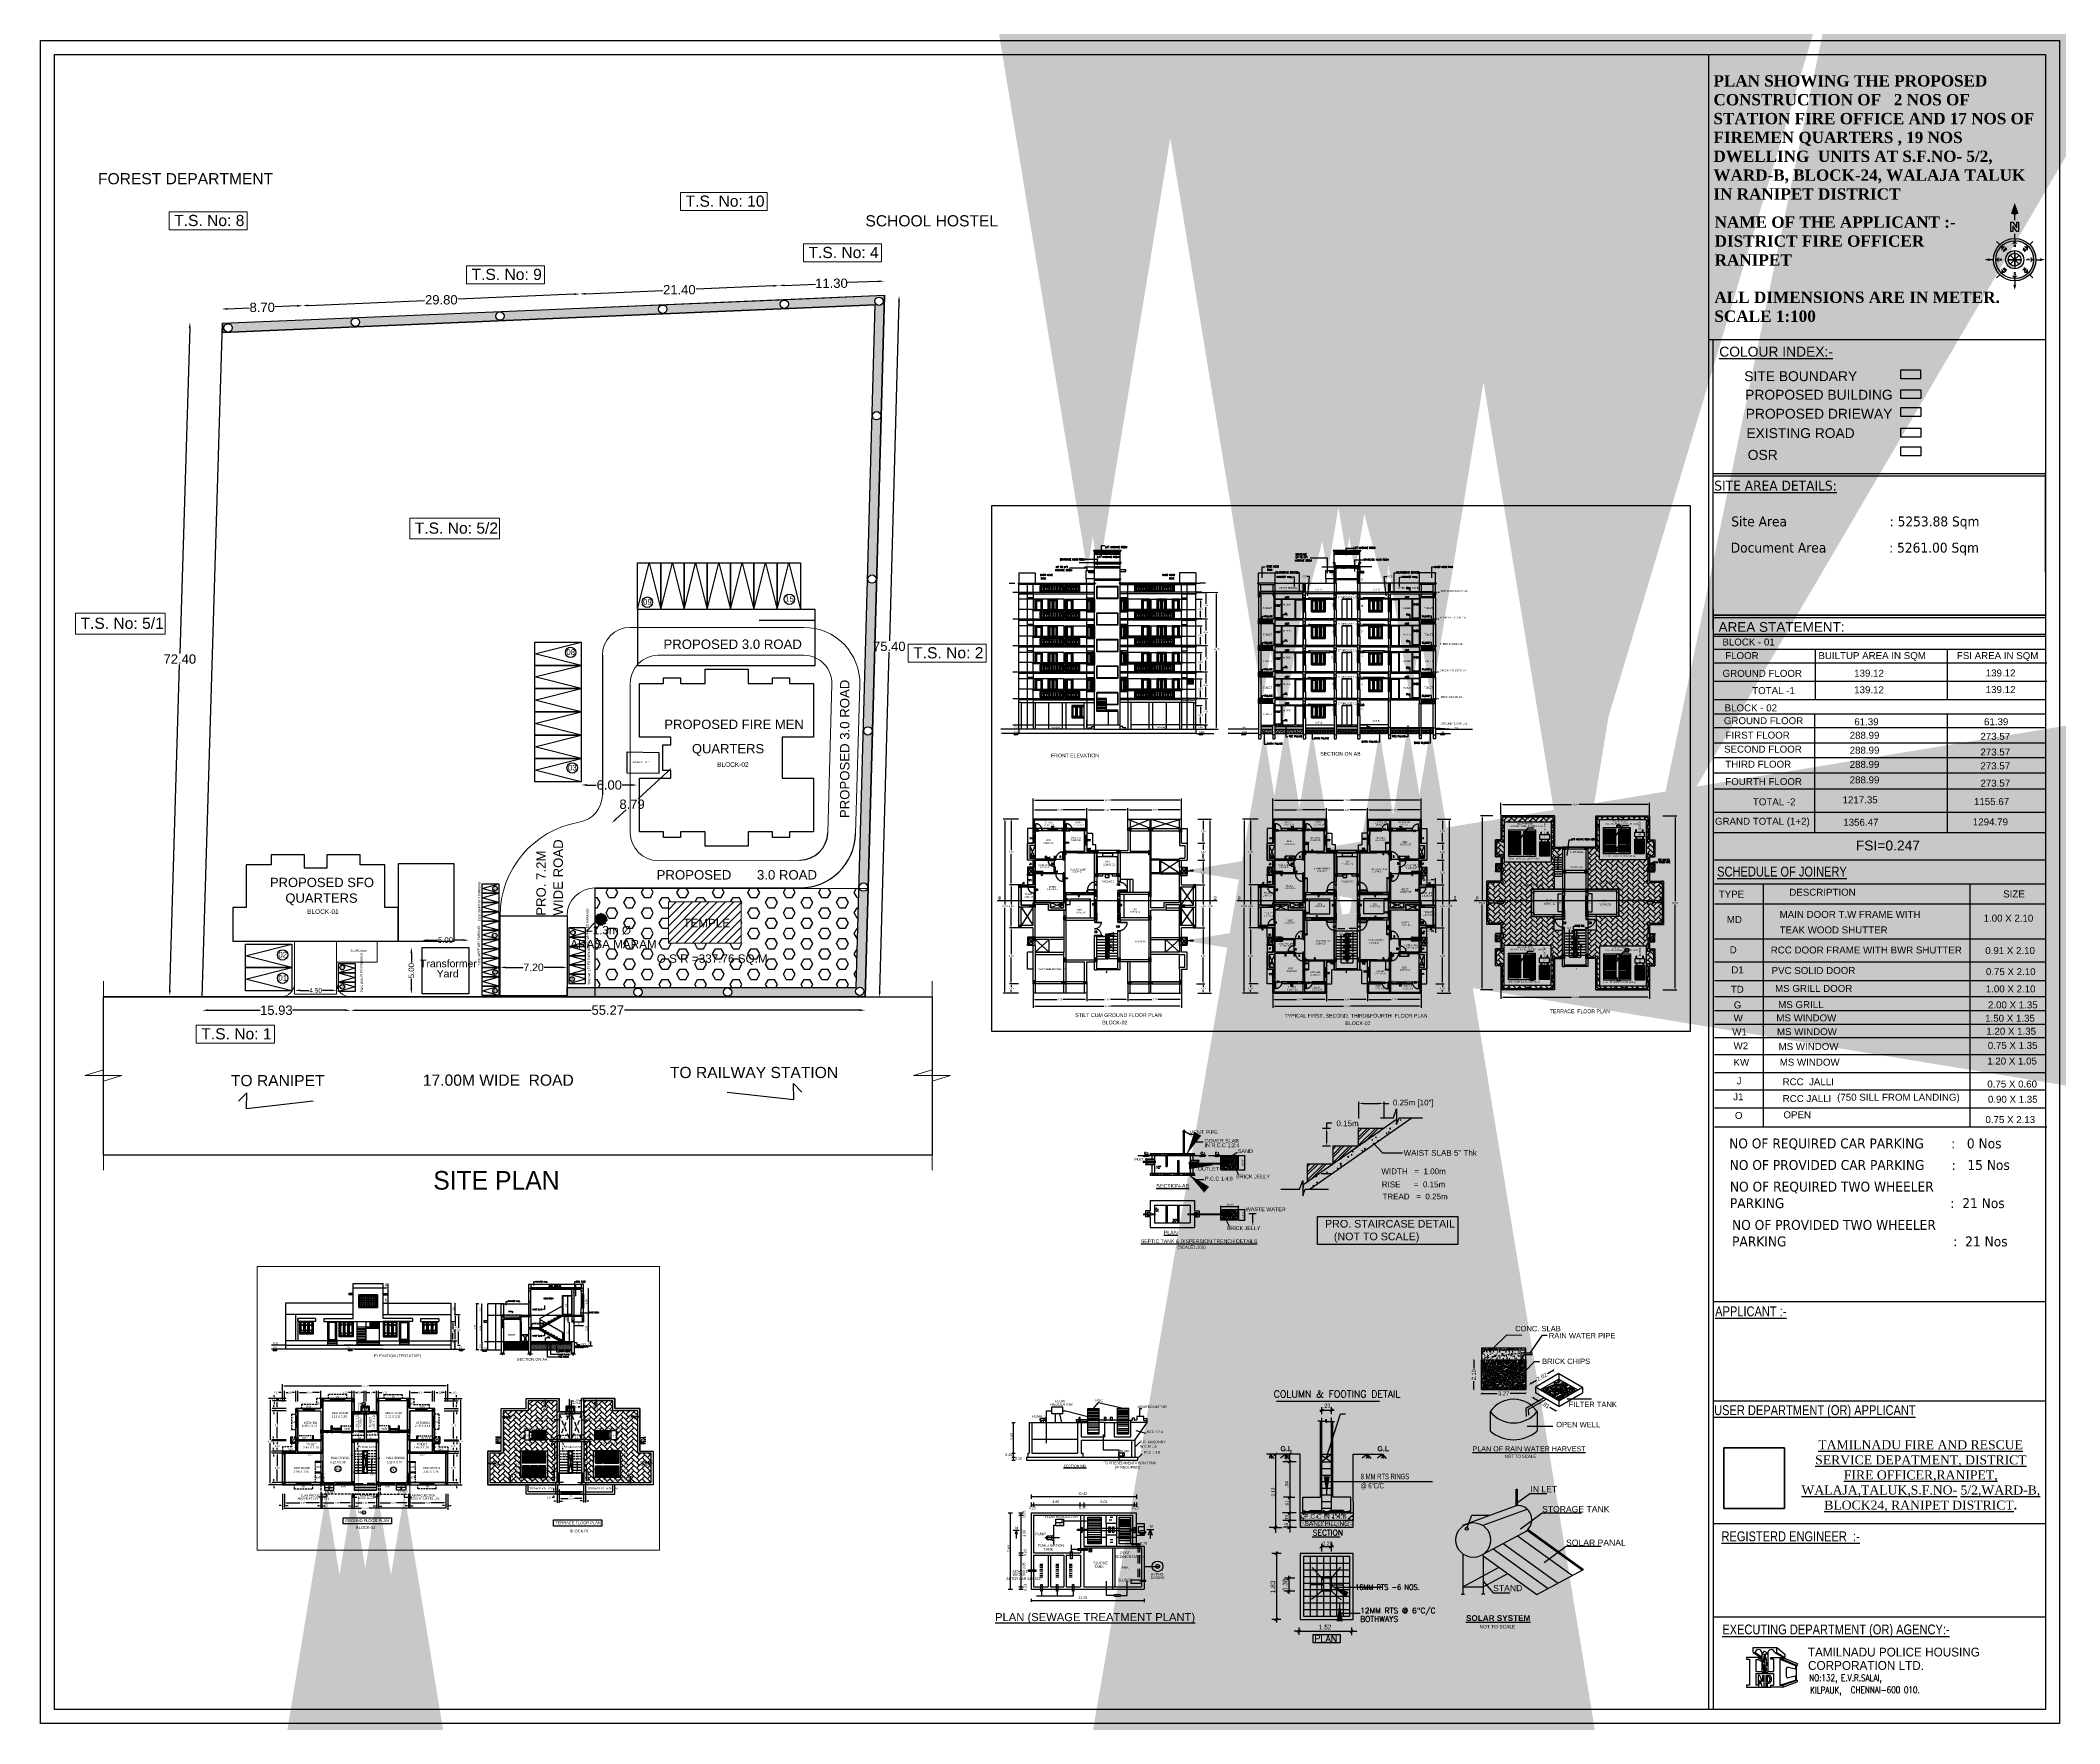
# Model space of a CAD drawing. Header units: metres. Extents: x 10 to 343, y 349 to 530.
# Drawn here: x 125.6 to 342.5, y 349 to 529.8 of the extents above; entities that cross this region are included whole.
import ezdxf
from ezdxf import colors
from ezdxf.entities.mleader import LeaderData, LeaderLine
from ezdxf.enums import TextEntityAlignment as Align
from ezdxf.math import Vec2, Vec3

# ---------------------------------------------------------------- set-up
doc = ezdxf.new("R2010")
doc.units = ezdxf.units.M
for name, pattern in [('ACAD_ISO02W100', [15, 12, -3]), ('ACAD_ISO07W100', [3, 0, -3]), ('CENTER', [2, 1.25, -0.25, 0.25, -0.25]), ('CENTER2', [1.125, 0.75, -0.125, 0.125, -0.125]), ('DASHED2', [0.375, 0.25, -0.125]), ('DOT', [0.25, 0, -0.25]), ('HIDDEN', [0.375, 0.25, -0.125]), ('HIDDEN2', [0.1875, 0.125, -0.0625]), ('HIDDENX2', [0.75, 0.5, -0.25])]:
    doc.linetypes.add(name, pattern=pattern)
for name, color, linetype in [('0 @ 1', 7, 'Continuous'), ('BLK_1_FLR_0_BLT_UP_AREA', 7, 'Continuous'), ('BLK_1_FLR_0_CARPET_AREA', 25, 'Continuous'), ('BLK_1_FLR_0_EXIT_WIDTH_DOOR', 2, 'Continuous'), ('BLK_1_FLR_0_KITCHEN', 1, 'Continuous'), ('BLK_1_FLR_0_REGULAR_ROOM_1', 1, 'Continuous'), ('BLK_1_FLR_0_REGULAR_ROOM_2', 1, 'Continuous'), ('BLK_1_FLR_0_REGULAR_ROOM_3', 1, 'Continuous'), ('BLK_1_FLR_0_UNITFA_1', 234, 'Continuous'), ('BLK_1_FLR_0_UNITFA_2', 234, 'Continuous'), ('BLK_1_FLR_0_WC_BATH_1', 3, 'Continuous'), ('BLK_1_FLR_0_WC_BATH_2', 3, 'Continuous'), ('BLK_1_FLR_1_ROOF_AREA', 54, 'Continuous'), ('BLK_1_HT_OF_BLDG', 5, 'Continuous'), ('BLK_1_INTERNAL_VEHICULAR_ACCESS', 161, 'Continuous'), ('BLK_1_LVL_0_BLDG_FOOT_PRINT', 1, 'Continuous'), ('BLK_1_PLINTH_HEIGHT', 7, 'Continuous'), ('BLK_2_DA_RAMP_1', 7, 'Continuous'), ('BLK_2_FLR_0_BLT_UP_AREA', 7, 'Continuous'), ('BLK_2_FLR_0_CARPET_AREA', 7, 'Continuous'), ('BLK_2_FLR_0_EXIT_WIDTH_DOOR', 2, 'Continuous'), ('BLK_2_FLR_0_KITCHEN', 1, 'Continuous'), ('BLK_2_FLR_0_LIFT_1', 30, 'Continuous'), ('BLK_2_FLR_0_REGULAR_ROOM_1', 1, 'Continuous'), ('BLK_2_FLR_0_REGULAR_ROOM_2', 1, 'Continuous'), ('BLK_2_FLR_0_REGULAR_ROOM_3', 1, 'Continuous'), ('BLK_2_FLR_0_UNITFA_3', 234, 'Continuous'), ('BLK_2_FLR_0_WC_BATH_1', 223, 'Continuous'), ('BLK_2_FLR_1_BLT_UP_AREA', 7, 'Continuous'), ('BLK_2_FLR_1_BLT_UP_AREA_DEDUCT', 7, 'Continuous'), ('BLK_2_FLR_1_CARPET_AREA', 25, 'Continuous'), ('BLK_2_FLR_1_EXIT_WIDTH_DOOR', 2, 'Continuous'), ('BLK_2_FLR_1_KITCHEN', 1, 'Continuous'), ('BLK_2_FLR_1_LIFT_1', 30, 'Continuous'), ('BLK_2_FLR_1_REGULAR_ROOM_1', 1, 'Continuous'), ('BLK_2_FLR_1_REGULAR_ROOM_2', 1, 'Continuous'), ('BLK_2_FLR_1_REGULAR_ROOM_3', 1, 'Continuous'), ('BLK_2_FLR_1_UNITFA_4', 234, 'Continuous'), ('BLK_2_FLR_1_UNITFA_5', 234, 'Continuous'), ('BLK_2_FLR_1_UNITFA_6', 234, 'Continuous'), ('BLK_2_FLR_1_UNITFA_7', 234, 'Continuous'), ('BLK_2_FLR_1_WC_BATH_1', 223, 'Continuous'), ('BLK_2_FLR_1_WC_BATH_HT', 223, 'Continuous'), ('BLK_2_FLR_2_BLT_UP_AREA', 7, 'Continuous'), ('BLK_2_FLR_2_BLT_UP_AREA_DEDUCT', 7, 'Continuous'), ('BLK_2_FLR_2_CARPET_AREA', 25, 'Continuous'), ('BLK_2_FLR_2_EXIT_WIDTH_DOOR', 2, 'Continuous'), ('BLK_2_FLR_2_KITCHEN', 1, 'Continuous'), ('BLK_2_FLR_2_LIFT_1', 30, 'Continuous'), ('BLK_2_FLR_2_REGULAR_ROOM_1', 1, 'Continuous'), ('BLK_2_FLR_2_REGULAR_ROOM_2', 1, 'Continuous'), ('BLK_2_FLR_2_REGULAR_ROOM_3', 1, 'Continuous'), ('BLK_2_FLR_2_UNITFA_10', 234, 'Continuous'), ('BLK_2_FLR_2_UNITFA_11', 234, 'Continuous'), ('BLK_2_FLR_2_UNITFA_8', 234, 'Continuous'), ('BLK_2_FLR_2_UNITFA_9', 234, 'Continuous'), ('BLK_2_FLR_2_WC_BATH_1', 223, 'Continuous'), ('BLK_2_FLR_2_WC_BATH_HT', 223, 'Continuous'), ('BLK_2_FLR_3_BLT_UP_AREA', 7, 'Continuous'), ('BLK_2_FLR_3_BLT_UP_AREA_DEDUCT', 7, 'Continuous'), ('BLK_2_FLR_3_CARPET_AREA', 25, 'Continuous'), ('BLK_2_FLR_3_EXIT_WIDTH_DOOR', 2, 'Continuous'), ('BLK_2_FLR_3_KITCHEN', 1, 'Continuous'), ('BLK_2_FLR_3_LIFT_1', 30, 'Continuous'), ('BLK_2_FLR_3_REGULAR_ROOM_1', 1, 'Continuous'), ('BLK_2_FLR_3_REGULAR_ROOM_2', 1, 'Continuous'), ('BLK_2_FLR_3_REGULAR_ROOM_3', 1, 'Continuous'), ('BLK_2_FLR_3_UNITFA_12', 234, 'Continuous'), ('BLK_2_FLR_3_UNITFA_13', 234, 'Continuous'), ('BLK_2_FLR_3_UNITFA_14', 234, 'Continuous'), ('BLK_2_FLR_3_UNITFA_15', 234, 'Continuous'), ('BLK_2_FLR_3_WC_BATH_1', 223, 'Continuous'), ('BLK_2_FLR_3_WC_BATH_HT', 223, 'Continuous'), ('BLK_2_FLR_4_BLT_UP_AREA', 7, 'Continuous'), ('BLK_2_FLR_4_BLT_UP_AREA_DEDUCT', 7, 'Continuous'), ('BLK_2_FLR_4_CARPET_AREA', 25, 'Continuous'), ('BLK_2_FLR_4_EXIT_WIDTH_DOOR', 2, 'Continuous'), ('BLK_2_FLR_4_KITCHEN', 1, 'Continuous'), ('BLK_2_FLR_4_LIFT_1', 30, 'Continuous'), ('BLK_2_FLR_4_REGULAR_ROOM_1', 1, 'Continuous'), ('BLK_2_FLR_4_REGULAR_ROOM_2', 1, 'Continuous'), ('BLK_2_FLR_4_REGULAR_ROOM_3', 1, 'Continuous'), ('BLK_2_FLR_4_UNITFA_16', 234, 'Continuous'), ('BLK_2_FLR_4_UNITFA_17', 234, 'Continuous'), ('BLK_2_FLR_4_UNITFA_18', 234, 'Continuous'), ('BLK_2_FLR_4_UNITFA_19', 234, 'Continuous'), ('BLK_2_FLR_4_WC_BATH_1', 223, 'Continuous'), ('BLK_2_FLR_4_WC_BATH_HT', 223, 'Continuous'), ('BLK_2_FLR_5_ROOF_AREA', 54, 'Continuous'), ('BLK_2_HT_OF_BLDG', 5, 'Continuous'), ('BLK_2_INTERNAL_VEHICULAR_ACCESS', 161, 'Continuous'), ('BLK_2_LVL_0_BLDG_FOOT_PRINT', 1, 'Continuous'), ('BLK_2_PLINTH_HEIGHT', 7, 'Continuous'), ('COLUMN', 7, 'Continuous'), ('DIM', 215, 'Continuous'), ('DRIVE_WAY', 254, 'Continuous'), ('INTERNAL_VEHICULAR_ACCESS_DIST', 161, 'Continuous'), ('OSR_PLAN', 7, 'Continuous'), ('PLOT_BOUNDARY', 7, 'Continuous'), ('ROAD_WIDTH', 7, 'Continuous'), ('RWH', 130, 'Continuous'), ('S-COLUMN HATCH', 35, 'HIDDEN'), ('S-COLUMN LINE', 41, 'HIDDEN'), ('SOLAR_PANEL', 3, 'Continuous'), ('TRANSFORMER_YARD', 7, 'Continuous')]:
    doc.layers.add(name, color=color, linetype=linetype)
for name, color, linetype, lineweight in [('BLK_1_DA_RAMP_1', 1, 'Continuous', 0), ('DIST_EXIT', 7, 'Continuous', 0), ('TWO_WHEELER_DRIVE_WAY', 6, 'Continuous', 0), ('WAL', 4, 'Continuous', 0), ('wall', 7, 'Continuous', 0)]:
    doc.layers.add(name, color=color, linetype=linetype, lineweight=lineweight)
doc.layers.add('PARKING_SLOT', color=30, linetype='Continuous', plot=False)
doc.layers.add('TWO_WHEELER_PARKING', color=2, linetype='Continuous', plot=False)
doc.styles.add('ARI', font='arial.ttf')
doc.styles.add('Arial-Bold', font='times.ttf')
doc.styles.add('ATT', font='swissck.ttf', dxfattribs={"height": 12})
doc.styles.add('CODE', font='arial.ttf', dxfattribs={"height": 0.7})
doc.styles.add('DIMN', font='simplex.shx', dxfattribs={"height": 6})
doc.styles.add('m', font='micross.ttf', dxfattribs={"width": 0.9, "height": 350})
doc.styles.add('ROMANS', font='romans.shx', dxfattribs={"width": 0.8})
doc.styles.add('RS', font='ROMANS.shx')
doc.styles.add('RS3', font='romans.shx', dxfattribs={"width": 0.75, "height": 200})
doc.styles.add('SS8', font='simplex.shx', dxfattribs={"height": 8})
doc.styles.get("Standard").update_dxf_attribs({"font": 'arial.ttf'})
doc.styles.add('style1', font='micross.ttf')
doc.styles.add('style10', font='micross.ttf', dxfattribs={"width": 0.8, "height": 150})
doc.styles.add('style13', font='romans.shx', dxfattribs={"width": 0.75, "height": 250})
doc.styles.add('style2', font='arialbd.ttf')
doc.styles.add('style3', font='arial.ttf')
doc.styles.add('style4', font='romans.shx', dxfattribs={"width": 0.75, "height": 175})
doc.styles.add('style6', font='romans.shx', dxfattribs={"width": 0.8})
doc.styles.add('tit', font='swissck.ttf', dxfattribs={"height": 9})
doc.dimstyles.new('1', dxfattribs={"dimtxt": 2, "dimasz": 100, "dimexe": 100, "dimexo": 0, "dimgap": 50, "dimtad": 1, "dimdec": 0, "dimzin": 3, "dimdsep": 46, "dimtxsty": 'RS3', "dimblk": 'ARCHTICK', "dimcen": 150, "dimdle": 100, "dimclrd": 256, "dimclre": 256, "dimclrt": 6, "dimadec": 0, "dimazin": 0, "dimtfac": 1, "dimtdec": 0, "dimtmove": 2, "dimatfit": 3, "dimfxl": 0, "dimlwd": -1, "dimlwe": -1, "dimarcsym": 0})
doc.dimstyles.new('ISO-25', dxfattribs={"dimtxt": 2.5, "dimasz": 2.5, "dimexe": 1.25, "dimexo": 0.625, "dimtad": 1, "dimtxsty": 'Standard', "dimcen": 2.5, "dimadec": 0, "dimazin": 0, "dimtfac": 1, "dimtmove": 0, "dimatfit": 3, "dimfxl": 0, "dimarcsym": 0})
doc.dimstyles.new('Jerry', dxfattribs={"dimscale": 18, "dimtxt": 0.5, "dimasz": 0.25, "dimexe": 0.18, "dimexo": 0.0625, "dimgap": 0.25, "dimtad": 1, "dimdec": 0, "dimdsep": 46, "dimlunit": 3, "dimtxsty": 'RS', "dimblk": 'ARCHTICK', "dimcen": 0.09, "dimse1": 1, "dimse2": 1, "dimclrd": 8, "dimclre": 8, "dimclrt": 6, "dimadec": 0, "dimazin": 0, "dimtfac": 1, "dimtdec": 0, "dimtofl": 0, "dimtmove": 0, "dimatfit": 3, "dimfxl": 0, "dimtolj": 1, "dimtzin": 0, "dimarcsym": 0})
doc.dimstyles.new('OUTER', dxfattribs={"dimtxt": 0.23, "dimasz": 0.18, "dimexe": 0.1, "dimexo": 0.9, "dimgap": 0.09, "dimtad": 0, "dimzin": 0, "dimdsep": 46, "dimtxsty": 'style1', "dimblk": 'ARCHTICK', "dimcen": 0.09, "dimadec": 0, "dimazin": 0, "dimtfac": 1, "dimtofl": 0, "dimtmove": 2, "dimatfit": 3, "dimfxl": 0, "dimtolj": 1, "dimtzin": 0, "dimarcsym": 0})
doc.dimstyles.get("Standard").update_dxf_attribs({"dimtxt": 0.18, "dimasz": 0.18, "dimexe": 0.18, "dimexo": 0.0625, "dimgap": 0.09, "dimtad": 0, "dimtih": 1, "dimtoh": 1, "dimzin": 0, "dimdsep": 46, "dimtxsty": 'Standard', "dimcen": 0.09, "dimadec": 0, "dimazin": 0, "dimtfac": 1, "dimtofl": 0, "dimtmove": 0, "dimatfit": 3, "dimfxl": 0, "dimtolj": 1, "dimtzin": 0, "dimarcsym": 0})
doc.dimstyles.new('STANDARD$0', dxfattribs={"dimtxt": 4, "dimasz": 2.5, "dimexe": 2, "dimexo": 2, "dimgap": 2, "dimtad": 1, "dimdec": 4, "dimzin": 0, "dimdsep": 46, "dimlunit": 4, "dimtxsty": 'ROMANS', "dimblk": 'ARCHTICK', "dimcen": 0.0625, "dimdle": 2.5, "dimse1": 1, "dimse2": 1, "dimclrd": 4, "dimclre": 9, "dimclrt": 6, "dimadec": 0, "dimazin": 0, "dimtfac": 1, "dimtdec": 4, "dimtix": 1, "dimtofl": 0, "dimtmove": 2, "dimatfit": 3, "dimldrblk": 'ARCHTICK', "dimfxl": 0, "dimtolj": 1, "dimtzin": 0, "dimarcsym": 0})
doc.dimstyles.new('STY', dxfattribs={"dimscale": 0.9, "dimtxt": 0.23, "dimasz": 0.18, "dimexe": 0.15, "dimexo": 0.6, "dimgap": 0.1, "dimtad": 1, "dimtih": 1, "dimtoh": 1, "dimzin": 0, "dimdsep": 46, "dimtxsty": 'Arial-Bold', "dimblk": 'CLOSEDBLANK', "dimcen": 0.09375, "dimdle": 0.1, "dimse1": 1, "dimse2": 1, "dimadec": 0, "dimazin": 0, "dimtfac": 1, "dimtmove": 2, "dimatfit": 2, "dimfxl": 0, "dimtolj": 1, "dimtzin": 0, "dimarcsym": 0})
doc.dimstyles.new('STY2', dxfattribs={"dimscale": 0, "dimtxt": 6, "dimasz": 2, "dimexe": 0.1875, "dimexo": 72, "dimgap": 2, "dimtad": 0, "dimtih": 1, "dimtoh": 1, "dimlfac": 0.0254, "dimzin": 0, "dimdsep": 46, "dimtxsty": 'Standard', "dimcen": 0.09375, "dimadec": 0, "dimazin": 0, "dimtfac": 1, "dimtdec": 4, "dimtofl": 0, "dimtmove": 0, "dimatfit": 3, "dimfxl": 0, "dimtolj": 1, "dimtzin": 0, "dimarcsym": 0})
picture_1 = doc.add_image_def('image1.png', size_in_pixel=(937, 937))
pattern_1 = [(130, (180.11207, 580.48543), (-0.17931505, -0.01568803), [0.01875, -0.20625]), (185, (180.11207, 580.48543), (0.03468783, 0.18804803), [0.015, -0.165]), (79.5486, (180.09713, 580.48413), (-0.14462735, 0.17235989), [0.01593505, -0.17528553]), (133.8158, (180.11207, 580.53543), (-0.26681026, -0.04137975), [0.028125, -0.309375]), (83.3644, (180.08984, 580.53199), (-0.2336657, 0.24352947), [0.02390257, -0.26292825]), (188.8158, (180.11207, 580.53543), (-0.2336655, 0.24352965), [0.0225, -0.2475]), (159, (180.08707, 580.52293), (-0.14922676, -0.10065472), [0.01875, -0.20625]), (214, (180.08707, 580.52293), (-0.06082883, 0.1812875), [0.015, -0.165]), (108.5486, (180.07464, 580.51455), (-0.21005566, 0.08063262), [0.01593505, -0.17528553]), (142.5, (180.112073, 580.485434), (-0.003039964, 0.083223463), [0, -0.163, 0, -0.1675, 0, -0.165625]), (172.5, (180.11207, 580.48543), (-0.065767384, 0.09860293), [0, -0.0955, 0, -0.15925, 0, -0.063125]), (212.5, (180.167823, 580.485434), (-0.13345561, -0.005638718), [0, -0.0625, 0, -0.195, 0, -0.25875]), (222.5, (180.19282, 580.48543), (-0.14579654, 0.02502625), [0, -0.08125, 0, -0.1295, 0, -0.18375])]
pattern_2 = [(50, (-2691.90113, 1463.90073), (0.183300143, -0.0160366846), [0.0191667, -0.2108337]), (355, (-2691.90113, 1463.90073), (-0.035458736, 0.192227213), [0.01533336, -0.16866696]), (100.4514, (-2691.88585, 1463.89939), (0.147841544, 0.176190412), [0.016289188, -0.179181074]), (46.1842, (-2691.90113, 1463.95184), (0.272739853, -0.042299377), [0.02875005, -0.31625055]), (96.6356, (-2691.8784, 1463.94831), (0.238858662, 0.248941667), [0.024433783, -0.268771567]), (351.1842, (-2691.90113, 1463.95184), (0.238858468, 0.248941853), [0.02300004, -0.25300044]), (21, (-2691.87557, 1463.93906), (0.1525431786, -0.102891673), [0.0191667, -0.2108337]), (326, (-2691.87557, 1463.93906), (0.062180693, 0.185316445), [0.01533336, -0.16866696]), (71.4514, (-2691.86286, 1463.93049), (0.214723934, 0.082424604), [0.016289188, -0.179181074]), (37.5, (-2691.901127, 1463.90073), (0.003107524, 0.0850730217), [0, -0.166622512, 0, -0.17122252, 0, -0.16930585]), (7.5, (-2691.90113, 1463.90073), (0.0672289987, 0.1007942794), [0, -0.097622392, 0, -0.162789172, 0, -0.06452789]), (327.5, (-2691.958116, 1463.90073), (0.1364215265, -0.0057640328), [0, -0.063889, 0, -0.19933368, 0, -0.26450046]), (317.5, (-2691.98367, 1463.90073), (0.1490367247, 0.025582429), [0, -0.0830557, 0, -0.132378008, 0, -0.18783366])]
pattern_3 = [(45, (-2691.901127, 1463.90073), (0.0451762744, 0.1355288233), [0.0638889, -0.0638889, 0, -0.0638889, 0, -0.0638889])]
pattern_4 = [(45, (-4022.286143, 2332.18447), (0.0451762744, 0.1355288233), [0.0638889, -0.0638889, 0, -0.0638889, 0, -0.0638889])]
pattern_5 = [(50, (-2790.72152, 1463.18605), (0.1434520365, -0.012550427), [0.015, -0.165]), (355, (-2790.72152, 1463.18605), (-0.027750267, 0.150438427), [0.012, -0.132]), (100.4514, (-2790.70957, 1463.185), (0.1157018763, 0.1378879084), [0.012748038, -0.1402284224]), (46.1842, (-2790.72152, 1463.22605), (0.21344821, -0.033103803), [0.0225, -0.2475]), (96.6356, (-2790.70374, 1463.2233), (0.186932541, 0.194823574), [0.019122058, -0.2103426]), (351.1842, (-2790.72152, 1463.22605), (0.186932389, 0.19482372), [0.018, -0.198]), (21, (-2790.70152, 1463.21605), (0.1193814104, -0.080523778), [0.015, -0.165]), (326, (-2790.70152, 1463.21605), (0.0486630664, 0.145030009), [0.012, -0.132]), (71.4514, (-2790.69157, 1463.20934), (0.168044526, 0.0645060993), [0.012748038, -0.1402284224]), (37.5, (-2790.72152, 1463.18605), (0.0024319711, 0.0665787708), [0, -0.1304, 0, -0.134, 0, -0.1325]), (7.5, (-2790.72152, 1463.18605), (0.0526139075, 0.0788823424), [0, -0.0764, 0, -0.1274, 0, -0.0505]), (327.5, (-2790.76612, 1463.18605), (0.1067644872, -0.00451097435), [0, -0.05, 0, -0.156, 0, -0.207]), (317.5, (-2790.78612, 1463.18605), (0.116637234, 0.0200209965), [0, -0.065, 0, -0.1036, 0, -0.147])]
pattern_6 = [(130, (20396.81502, -12062.97528), (-0.1434520365, -0.012550427), [0.015, -0.165]), (185, (20396.81502, -12062.97528), (0.0277502667, 0.1504384267), [0.012, -0.132]), (79.5486, (20396.80306, -12062.97632), (-0.11570187634, 0.1378879084), [0.012748038, -0.1402284224]), (133.8158, (20396.81502, -12062.93528), (-0.2134482097, -0.0331038029), [0.0225, -0.2475]), (83.3644, (20396.79723, -12062.93804), (-0.1869325411, 0.1948235742), [0.0191220576, -0.2103426]), (188.8158, (20396.81502, -12062.93528), (-0.186932389, 0.1948237202), [0.018, -0.198]), (159, (20396.79502, -12062.94528), (-0.1193814104, -0.08052377813), [0.015, -0.165]), (214, (20396.79502, -12062.94528), (-0.0486630664, 0.145030009), [0.012, -0.132]), (108.5486, (20396.78507, -12062.95199), (-0.1680445257, 0.06450609934), [0.012748038, -0.1402284224]), (142.5, (20396.815016, -12062.97528), (-0.00243197106, 0.06657877077), [0, -0.1304, 0, -0.134, 0, -0.1325]), (172.5, (20396.815016, -12062.97528), (-0.05261390749, 0.07888234238), [0, -0.0764, 0, -0.1274, 0, -0.0505]), (212.5, (20396.859616, -12062.97528), (-0.10676448723, -0.00451097435), [0, -0.05, 0, -0.156, 0, -0.207]), (222.5, (20396.87962, -12062.97528), (-0.11663723387, 0.02002099647), [0, -0.065, 0, -0.1036, 0, -0.147])]
pattern_7 = [(50, (-19870.7206, -12060.12528), (0.1434520365, -0.012550427), [0.015, -0.165]), (355, (-19870.7206, -12060.12528), (-0.0277502667, 0.1504384267), [0.012, -0.132]), (100.4514, (-19870.70865, -12060.12632), (0.11570187634, 0.1378879084), [0.012748038, -0.1402284224]), (46.1842, (-19870.7206, -12060.08528), (0.2134482097, -0.0331038029), [0.0225, -0.2475]), (96.6356, (-19870.70282, -12060.08804), (0.1869325411, 0.1948235742), [0.0191220576, -0.2103426]), (351.1842, (-19870.7206, -12060.08528), (0.186932389, 0.1948237202), [0.018, -0.198]), (21, (-19870.7006, -12060.09528), (0.1193814104, -0.08052377813), [0.015, -0.165]), (326, (-19870.7006, -12060.09528), (0.0486630664, 0.145030009), [0.012, -0.132]), (71.4514, (-19870.69066, -12060.10199), (0.1680445257, 0.06450609934), [0.012748038, -0.1402284224]), (37.5, (-19870.720604, -12060.12528), (0.00243197106, 0.06657877077), [0, -0.1304, 0, -0.134, 0, -0.1325]), (7.5, (-19870.720604, -12060.12528), (0.05261390749, 0.07888234238), [0, -0.0764, 0, -0.1274, 0, -0.0505]), (327.5, (-19870.765204, -12060.12528), (0.10676448723, -0.00451097435), [0, -0.05, 0, -0.156, 0, -0.207]), (317.5, (-19870.7852, -12060.12528), (0.11663723387, 0.02002099647), [0, -0.065, 0, -0.1036, 0, -0.147])]
pattern_8 = [(130, (20396.81502, -12060.12528), (-0.1434520365, -0.012550427), [0.015, -0.165]), (185, (20396.81502, -12060.12528), (0.0277502667, 0.1504384267), [0.012, -0.132]), (79.5486, (20396.80306, -12060.12632), (-0.11570187634, 0.1378879084), [0.012748038, -0.1402284224]), (133.8158, (20396.81502, -12060.08528), (-0.2134482097, -0.0331038029), [0.0225, -0.2475]), (83.3644, (20396.79723, -12060.08804), (-0.1869325411, 0.1948235742), [0.0191220576, -0.2103426]), (188.8158, (20396.81502, -12060.08528), (-0.186932389, 0.1948237202), [0.018, -0.198]), (159, (20396.79502, -12060.09528), (-0.1193814104, -0.08052377813), [0.015, -0.165]), (214, (20396.79502, -12060.09528), (-0.0486630664, 0.145030009), [0.012, -0.132]), (108.5486, (20396.78507, -12060.10199), (-0.1680445257, 0.06450609934), [0.012748038, -0.1402284224]), (142.5, (20396.815016, -12060.12528), (-0.00243197106, 0.06657877077), [0, -0.1304, 0, -0.134, 0, -0.1325]), (172.5, (20396.815016, -12060.12528), (-0.05261390749, 0.07888234238), [0, -0.0764, 0, -0.1274, 0, -0.0505]), (212.5, (20396.859616, -12060.12528), (-0.10676448723, -0.00451097435), [0, -0.05, 0, -0.156, 0, -0.207]), (222.5, (20396.87962, -12060.12528), (-0.11663723387, 0.02002099647), [0, -0.065, 0, -0.1036, 0, -0.147])]
pattern_9 = [(50, (-19870.7206, -12054.42528), (0.1434520365, -0.012550427), [0.015, -0.165]), (355, (-19870.7206, -12054.42528), (-0.0277502667, 0.1504384267), [0.012, -0.132]), (100.4514, (-19870.70865, -12054.42632), (0.11570187634, 0.1378879084), [0.012748038, -0.1402284224]), (46.1842, (-19870.7206, -12054.38528), (0.2134482097, -0.0331038029), [0.0225, -0.2475]), (96.6356, (-19870.70282, -12054.38804), (0.1869325411, 0.1948235742), [0.0191220576, -0.2103426]), (351.1842, (-19870.7206, -12054.38528), (0.186932389, 0.1948237202), [0.018, -0.198]), (21, (-19870.7006, -12054.39528), (0.1193814104, -0.08052377813), [0.015, -0.165]), (326, (-19870.7006, -12054.39528), (0.0486630664, 0.145030009), [0.012, -0.132]), (71.4514, (-19870.69066, -12054.40199), (0.1680445257, 0.06450609934), [0.012748038, -0.1402284224]), (37.5, (-19870.720604, -12054.42528), (0.00243197106, 0.06657877077), [0, -0.1304, 0, -0.134, 0, -0.1325]), (7.5, (-19870.720604, -12054.42528), (0.05261390749, 0.07888234238), [0, -0.0764, 0, -0.1274, 0, -0.0505]), (327.5, (-19870.765204, -12054.42528), (0.10676448723, -0.00451097435), [0, -0.05, 0, -0.156, 0, -0.207]), (317.5, (-19870.7852, -12054.42528), (0.11663723387, 0.02002099647), [0, -0.065, 0, -0.1036, 0, -0.147])]
pattern_10 = [(130, (20396.81502, -12054.42528), (-0.1434520365, -0.012550427), [0.015, -0.165]), (185, (20396.81502, -12054.42528), (0.0277502667, 0.1504384267), [0.012, -0.132]), (79.5486, (20396.80306, -12054.42632), (-0.11570187634, 0.1378879084), [0.012748038, -0.1402284224]), (133.8158, (20396.81502, -12054.38528), (-0.2134482097, -0.0331038029), [0.0225, -0.2475]), (83.3644, (20396.79723, -12054.38804), (-0.1869325411, 0.1948235742), [0.0191220576, -0.2103426]), (188.8158, (20396.81502, -12054.38528), (-0.186932389, 0.1948237202), [0.018, -0.198]), (159, (20396.79502, -12054.39528), (-0.1193814104, -0.08052377813), [0.015, -0.165]), (214, (20396.79502, -12054.39528), (-0.0486630664, 0.145030009), [0.012, -0.132]), (108.5486, (20396.78507, -12054.40199), (-0.1680445257, 0.06450609934), [0.012748038, -0.1402284224]), (142.5, (20396.815016, -12054.42528), (-0.00243197106, 0.06657877077), [0, -0.1304, 0, -0.134, 0, -0.1325]), (172.5, (20396.815016, -12054.42528), (-0.05261390749, 0.07888234238), [0, -0.0764, 0, -0.1274, 0, -0.0505]), (212.5, (20396.859616, -12054.42528), (-0.10676448723, -0.00451097435), [0, -0.05, 0, -0.156, 0, -0.207]), (222.5, (20396.87962, -12054.42528), (-0.11663723387, 0.02002099647), [0, -0.065, 0, -0.1036, 0, -0.147])]
pattern_11 = [(130, (20396.81502, -12051.57528), (-0.1434520365, -0.012550427), [0.015, -0.165]), (185, (20396.81502, -12051.57528), (0.0277502667, 0.1504384267), [0.012, -0.132]), (79.5486, (20396.80306, -12051.57632), (-0.11570187634, 0.1378879084), [0.012748038, -0.1402284224]), (133.8158, (20396.81502, -12051.53528), (-0.2134482097, -0.0331038029), [0.0225, -0.2475]), (83.3644, (20396.79723, -12051.53804), (-0.1869325411, 0.1948235742), [0.0191220576, -0.2103426]), (188.8158, (20396.81502, -12051.53528), (-0.186932389, 0.1948237202), [0.018, -0.198]), (159, (20396.79502, -12051.54528), (-0.1193814104, -0.08052377813), [0.015, -0.165]), (214, (20396.79502, -12051.54528), (-0.0486630664, 0.145030009), [0.012, -0.132]), (108.5486, (20396.78507, -12051.55199), (-0.1680445257, 0.06450609934), [0.012748038, -0.1402284224]), (142.5, (20396.815016, -12051.57528), (-0.00243197106, 0.06657877077), [0, -0.1304, 0, -0.134, 0, -0.1325]), (172.5, (20396.815016, -12051.57528), (-0.05261390749, 0.07888234238), [0, -0.0764, 0, -0.1274, 0, -0.0505]), (212.5, (20396.859616, -12051.57528), (-0.10676448723, -0.00451097435), [0, -0.05, 0, -0.156, 0, -0.207]), (222.5, (20396.87962, -12051.57528), (-0.11663723387, 0.02002099647), [0, -0.065, 0, -0.1036, 0, -0.147])]
pattern_12 = [(50, (-19870.7206, -12051.57528), (0.1434520365, -0.012550427), [0.015, -0.165]), (355, (-19870.7206, -12051.57528), (-0.0277502667, 0.1504384267), [0.012, -0.132]), (100.4514, (-19870.70865, -12051.57632), (0.11570187634, 0.1378879084), [0.012748038, -0.1402284224]), (46.1842, (-19870.7206, -12051.53528), (0.2134482097, -0.0331038029), [0.0225, -0.2475]), (96.6356, (-19870.70282, -12051.53804), (0.1869325411, 0.1948235742), [0.0191220576, -0.2103426]), (351.1842, (-19870.7206, -12051.53528), (0.186932389, 0.1948237202), [0.018, -0.198]), (21, (-19870.7006, -12051.54528), (0.1193814104, -0.08052377813), [0.015, -0.165]), (326, (-19870.7006, -12051.54528), (0.0486630664, 0.145030009), [0.012, -0.132]), (71.4514, (-19870.69066, -12051.55199), (0.1680445257, 0.06450609934), [0.012748038, -0.1402284224]), (37.5, (-19870.720604, -12051.57528), (0.00243197106, 0.06657877077), [0, -0.1304, 0, -0.134, 0, -0.1325]), (7.5, (-19870.720604, -12051.57528), (0.05261390749, 0.07888234238), [0, -0.0764, 0, -0.1274, 0, -0.0505]), (327.5, (-19870.765204, -12051.57528), (0.10676448723, -0.00451097435), [0, -0.05, 0, -0.156, 0, -0.207]), (317.5, (-19870.7852, -12051.57528), (0.11663723387, 0.02002099647), [0, -0.065, 0, -0.1036, 0, -0.147])]
pattern_13 = [(130, (20396.81502, -12051.57528), (-0.1434520365, -0.012550427), [0.015, -0.165]), (185, (20396.81502, -12051.57528), (0.0277502667, 0.1504384267), [0.012, -0.132]), (79.5486, (20396.80306, -12051.57632), (-0.11570187634, 0.1378879084), [0.012748038, -0.1402284224]), (133.8158, (20396.81502, -12051.53528), (-0.2134482097, -0.0331038029), [0.0225, -0.2475]), (83.3644, (20396.79723, -12051.53804), (-0.1869325411, 0.1948235742), [0.0191220576, -0.2103426]), (188.8158, (20396.81502, -12051.53528), (-0.186932389, 0.1948237202), [0.018, -0.198]), (159, (20396.79502, -12051.54528), (-0.1193814104, -0.08052377813), [0.015, -0.165]), (214, (20396.79502, -12051.54528), (-0.0486630664, 0.145030009), [0.012, -0.132]), (108.5486, (20396.78507, -12051.55199), (-0.1680445257, 0.06450609934), [0.012748038, -0.1402284224]), (142.5, (20396.815016, -12051.57528), (-0.00243197106, 0.06657877077), [0, -0.1304, 0, -0.134, 0, -0.1325]), (172.5, (20396.815016, -12051.57528), (-0.05261390749, 0.07888234238), [0, -0.0764, 0, -0.1274, 0, -0.0505]), (212.5, (20396.859616, -12051.57528), (-0.10676448723, -0.00451097435), [0, -0.05, 0, -0.156, 0, -0.207]), (222.5, (20396.87962, -12051.57528), (-0.11663723387, 0.02002099647), [0, -0.065, 0, -0.1036, 0, -0.147])]
pattern_14 = [(130, (20402.65002, -12060.12528), (-0.1434520365, -0.012550427), [0.015, -0.165]), (185, (20402.65002, -12060.12528), (0.0277502667, 0.1504384267), [0.012, -0.132]), (79.5486, (20402.63806, -12060.12632), (-0.11570187634, 0.1378879084), [0.012748038, -0.1402284224]), (133.8158, (20402.65002, -12060.08528), (-0.2134482097, -0.0331038029), [0.0225, -0.2475]), (83.3644, (20402.63223, -12060.08804), (-0.1869325411, 0.1948235742), [0.0191220576, -0.2103426]), (188.8158, (20402.65002, -12060.08528), (-0.186932389, 0.1948237202), [0.018, -0.198]), (159, (20402.63002, -12060.09528), (-0.1193814104, -0.08052377813), [0.015, -0.165]), (214, (20402.63002, -12060.09528), (-0.0486630664, 0.145030009), [0.012, -0.132]), (108.5486, (20402.62007, -12060.10199), (-0.1680445257, 0.06450609934), [0.012748038, -0.1402284224]), (142.5, (20402.650016, -12060.12528), (-0.00243197106, 0.06657877077), [0, -0.1304, 0, -0.134, 0, -0.1325]), (172.5, (20402.650016, -12060.12528), (-0.05261390749, 0.07888234238), [0, -0.0764, 0, -0.1274, 0, -0.0505]), (212.5, (20402.694616, -12060.12528), (-0.10676448723, -0.00451097435), [0, -0.05, 0, -0.156, 0, -0.207]), (222.5, (20402.71462, -12060.12528), (-0.11663723387, 0.02002099647), [0, -0.065, 0, -0.1036, 0, -0.147])]
pattern_15 = [(130, (20402.65002, -12054.42528), (-0.1434520365, -0.012550427), [0.015, -0.165]), (185, (20402.65002, -12054.42528), (0.0277502667, 0.1504384267), [0.012, -0.132]), (79.5486, (20402.63806, -12054.42632), (-0.11570187634, 0.1378879084), [0.012748038, -0.1402284224]), (133.8158, (20402.65002, -12054.38528), (-0.2134482097, -0.0331038029), [0.0225, -0.2475]), (83.3644, (20402.63223, -12054.38804), (-0.1869325411, 0.1948235742), [0.0191220576, -0.2103426]), (188.8158, (20402.65002, -12054.38528), (-0.186932389, 0.1948237202), [0.018, -0.198]), (159, (20402.63002, -12054.39528), (-0.1193814104, -0.08052377813), [0.015, -0.165]), (214, (20402.63002, -12054.39528), (-0.0486630664, 0.145030009), [0.012, -0.132]), (108.5486, (20402.62007, -12054.40199), (-0.1680445257, 0.06450609934), [0.012748038, -0.1402284224]), (142.5, (20402.650016, -12054.42528), (-0.00243197106, 0.06657877077), [0, -0.1304, 0, -0.134, 0, -0.1325]), (172.5, (20402.650016, -12054.42528), (-0.05261390749, 0.07888234238), [0, -0.0764, 0, -0.1274, 0, -0.0505]), (212.5, (20402.694616, -12054.42528), (-0.10676448723, -0.00451097435), [0, -0.05, 0, -0.156, 0, -0.207]), (222.5, (20402.71462, -12054.42528), (-0.11663723387, 0.02002099647), [0, -0.065, 0, -0.1036, 0, -0.147])]
pattern_16 = [(130, (20402.65002, -12051.57528), (-0.1434520365, -0.012550427), [0.015, -0.165]), (185, (20402.65002, -12051.57528), (0.0277502667, 0.1504384267), [0.012, -0.132]), (79.5486, (20402.63806, -12051.57632), (-0.11570187634, 0.1378879084), [0.012748038, -0.1402284224]), (133.8158, (20402.65002, -12051.53528), (-0.2134482097, -0.0331038029), [0.0225, -0.2475]), (83.3644, (20402.63223, -12051.53804), (-0.1869325411, 0.1948235742), [0.0191220576, -0.2103426]), (188.8158, (20402.65002, -12051.53528), (-0.186932389, 0.1948237202), [0.018, -0.198]), (159, (20402.63002, -12051.54528), (-0.1193814104, -0.08052377813), [0.015, -0.165]), (214, (20402.63002, -12051.54528), (-0.0486630664, 0.145030009), [0.012, -0.132]), (108.5486, (20402.62007, -12051.55199), (-0.1680445257, 0.06450609934), [0.012748038, -0.1402284224]), (142.5, (20402.650016, -12051.57528), (-0.00243197106, 0.06657877077), [0, -0.1304, 0, -0.134, 0, -0.1325]), (172.5, (20402.650016, -12051.57528), (-0.05261390749, 0.07888234238), [0, -0.0764, 0, -0.1274, 0, -0.0505]), (212.5, (20402.694616, -12051.57528), (-0.10676448723, -0.00451097435), [0, -0.05, 0, -0.156, 0, -0.207]), (222.5, (20402.71462, -12051.57528), (-0.11663723387, 0.02002099647), [0, -0.065, 0, -0.1036, 0, -0.147])]
pattern_17 = [(130, (20402.65002, -12051.57528), (-0.1434520365, -0.012550427), [0.015, -0.165]), (185, (20402.65002, -12051.57528), (0.0277502667, 0.1504384267), [0.012, -0.132]), (79.5486, (20402.63806, -12051.57632), (-0.11570187634, 0.1378879084), [0.012748038, -0.1402284224]), (133.8158, (20402.65002, -12051.53528), (-0.2134482097, -0.0331038029), [0.0225, -0.2475]), (83.3644, (20402.63223, -12051.53804), (-0.1869325411, 0.1948235742), [0.0191220576, -0.2103426]), (188.8158, (20402.65002, -12051.53528), (-0.186932389, 0.1948237202), [0.018, -0.198]), (159, (20402.63002, -12051.54528), (-0.1193814104, -0.08052377813), [0.015, -0.165]), (214, (20402.63002, -12051.54528), (-0.0486630664, 0.145030009), [0.012, -0.132]), (108.5486, (20402.62007, -12051.55199), (-0.1680445257, 0.06450609934), [0.012748038, -0.1402284224]), (142.5, (20402.650016, -12051.57528), (-0.00243197106, 0.06657877077), [0, -0.1304, 0, -0.134, 0, -0.1325]), (172.5, (20402.650016, -12051.57528), (-0.05261390749, 0.07888234238), [0, -0.0764, 0, -0.1274, 0, -0.0505]), (212.5, (20402.694616, -12051.57528), (-0.10676448723, -0.00451097435), [0, -0.05, 0, -0.156, 0, -0.207]), (222.5, (20402.71462, -12051.57528), (-0.11663723387, 0.02002099647), [0, -0.065, 0, -0.1036, 0, -0.147])]
pattern_18 = [(50, (-19870.7206, -12051.57528), (0.1434520365, -0.012550427), [0.015, -0.165]), (355, (-19870.7206, -12051.57528), (-0.0277502667, 0.1504384267), [0.012, -0.132]), (100.4514, (-19870.70865, -12051.57632), (0.11570187634, 0.1378879084), [0.012748038, -0.1402284224]), (46.1842, (-19870.7206, -12051.53528), (0.2134482097, -0.0331038029), [0.0225, -0.2475]), (96.6356, (-19870.70282, -12051.53804), (0.1869325411, 0.1948235742), [0.0191220576, -0.2103426]), (351.1842, (-19870.7206, -12051.53528), (0.186932389, 0.1948237202), [0.018, -0.198]), (21, (-19870.7006, -12051.54528), (0.1193814104, -0.08052377813), [0.015, -0.165]), (326, (-19870.7006, -12051.54528), (0.0486630664, 0.145030009), [0.012, -0.132]), (71.4514, (-19870.69066, -12051.55199), (0.1680445257, 0.06450609934), [0.012748038, -0.1402284224]), (37.5, (-19870.720604, -12051.57528), (0.00243197106, 0.06657877077), [0, -0.1304, 0, -0.134, 0, -0.1325]), (7.5, (-19870.720604, -12051.57528), (0.05261390749, 0.07888234238), [0, -0.0764, 0, -0.1274, 0, -0.0505]), (327.5, (-19870.765204, -12051.57528), (0.10676448723, -0.00451097435), [0, -0.05, 0, -0.156, 0, -0.207]), (317.5, (-19870.7852, -12051.57528), (0.11663723387, 0.02002099647), [0, -0.065, 0, -0.1036, 0, -0.147])]
pattern_19 = [(130, (20396.81502, -12051.57528), (-0.1434520365, -0.012550427), [0.015, -0.165]), (185, (20396.81502, -12051.57528), (0.0277502667, 0.1504384267), [0.012, -0.132]), (79.5486, (20396.80306, -12051.57632), (-0.11570187634, 0.1378879084), [0.012748038, -0.1402284224]), (133.8158, (20396.81502, -12051.53528), (-0.2134482097, -0.0331038029), [0.0225, -0.2475]), (83.3644, (20396.79723, -12051.53804), (-0.1869325411, 0.1948235742), [0.0191220576, -0.2103426]), (188.8158, (20396.81502, -12051.53528), (-0.186932389, 0.1948237202), [0.018, -0.198]), (159, (20396.79502, -12051.54528), (-0.1193814104, -0.08052377813), [0.015, -0.165]), (214, (20396.79502, -12051.54528), (-0.0486630664, 0.145030009), [0.012, -0.132]), (108.5486, (20396.78507, -12051.55199), (-0.1680445257, 0.06450609934), [0.012748038, -0.1402284224]), (142.5, (20396.815016, -12051.57528), (-0.00243197106, 0.06657877077), [0, -0.1304, 0, -0.134, 0, -0.1325]), (172.5, (20396.815016, -12051.57528), (-0.05261390749, 0.07888234238), [0, -0.0764, 0, -0.1274, 0, -0.0505]), (212.5, (20396.859616, -12051.57528), (-0.10676448723, -0.00451097435), [0, -0.05, 0, -0.156, 0, -0.207]), (222.5, (20396.87962, -12051.57528), (-0.11663723387, 0.02002099647), [0, -0.065, 0, -0.1036, 0, -0.147])]
pattern_20 = [(130, (20402.65002, -12051.57528), (-0.1434520365, -0.012550427), [0.015, -0.165]), (185, (20402.65002, -12051.57528), (0.0277502667, 0.1504384267), [0.012, -0.132]), (79.5486, (20402.63806, -12051.57632), (-0.11570187634, 0.1378879084), [0.012748038, -0.1402284224]), (133.8158, (20402.65002, -12051.53528), (-0.2134482097, -0.0331038029), [0.0225, -0.2475]), (83.3644, (20402.63223, -12051.53804), (-0.1869325411, 0.1948235742), [0.0191220576, -0.2103426]), (188.8158, (20402.65002, -12051.53528), (-0.186932389, 0.1948237202), [0.018, -0.198]), (159, (20402.63002, -12051.54528), (-0.1193814104, -0.08052377813), [0.015, -0.165]), (214, (20402.63002, -12051.54528), (-0.0486630664, 0.145030009), [0.012, -0.132]), (108.5486, (20402.62007, -12051.55199), (-0.1680445257, 0.06450609934), [0.012748038, -0.1402284224]), (142.5, (20402.650016, -12051.57528), (-0.00243197106, 0.06657877077), [0, -0.1304, 0, -0.134, 0, -0.1325]), (172.5, (20402.650016, -12051.57528), (-0.05261390749, 0.07888234238), [0, -0.0764, 0, -0.1274, 0, -0.0505]), (212.5, (20402.694616, -12051.57528), (-0.10676448723, -0.00451097435), [0, -0.05, 0, -0.156, 0, -0.207]), (222.5, (20402.71462, -12051.57528), (-0.11663723387, 0.02002099647), [0, -0.065, 0, -0.1036, 0, -0.147])]
pattern_21 = [(50, (193.07607, 371.99258), (0.4072448, -0.0356293), [0.0425832, -0.4684157]), (355, (193.07607, 371.99258), (-0.0787797, 0.4270767), [0.0340666, -0.3747325]), (100.451, (193.11, 371.9896), (0.3284666, 0.3914455), [0.0361902, -0.3980918]), (46.1842, (193.0761, 372.10613), (0.605954, -0.093979), [0.063875, -0.7026235]), (96.6356, (193.1266, 372.0983), (0.5306794, 0.5530804), [0.054285, -0.597138]), (351.184, (193.0761, 372.10613), (0.53068, 0.5530795), [0.0511, -0.562099]), (21, (193.13285, 372.07774), (0.338911, -0.2285983), [0.0425832, -0.4684157]), (326, (193.13285, 372.07774), (0.1381486, 0.411723), [0.0340666, -0.3747325]), (71.4514, (193.1611, 372.0587), (0.4770586, 0.1831255), [0.0361902, -0.3980918]), (37.5, (193.07607, 371.99258), (0.00690408, 0.18900933), [0, -0.3701903, 0, -0.3804103, 0, -0.376152]), (7.5, (193.07607, 371.99258), (0.1493647, 0.2239377), [0, -0.21689065, 0, -0.3616737, 0, -0.1433636]), (327.5, (192.94946, 371.99258), (0.3030912, -0.0128057), [0, -0.1419441, 0, -0.4428657, 0, -0.58764874]), (317.5, (192.89268, 371.99258), (0.3311192, 0.0568369), [0, -0.1845274, 0, -0.2941083, 0, -0.4173158])]
pattern_22 = [(95, (-17735.06053, -11495.58496), (0.1378879998, 0.1157017697), [0.01875, -0.20625]), (40, (-17735.06053, -11495.58496), (-0.1574980418, 0.1084420374), [0.015, -0.165]), (145.4514, (-17735.04904, -11495.57532), (-0.0196098672, 0.2241438205), [0.0159350475, -0.175285528]), (91.1842, (-17735.0959, -11495.5496), (0.21792325, 0.1594034413), [0.028125, -0.309375]), (141.6356, (-17735.07773, -11495.53632), (-0.0069747537, 0.3374279224), [0.023902572, -0.26292825]), (36.1842, (-17735.0959, -11495.5496), (-0.0069750172, 0.337427917), [0.0225, -0.2475]), (66, (-17735.06937, -11495.54077), (0.176692893, 0.0343456191), [0.01875, -0.20625]), (11, (-17735.06937, -11495.54077), (-0.0851771483, 0.1712021088), [0.015, -0.165]), (116.4514, (-17735.05465, -11495.5379), (0.0915159043, 0.205547655), [0.0159350475, -0.175285528]), (82.5, (-17735.060535, -11495.58496), (-0.05669829633, 0.0609974544), [0, -0.163, 0, -0.1675, 0, -0.165625]), (52.5, (-17735.060535, -11495.58496), (-0.02321823555, 0.11622736248), [0, -0.0955, 0, -0.15925, 0, -0.063125]), (12.5, (-17735.099956, -11495.62438), (0.09835454183, 0.09038019045), [0, -0.0625, 0, -0.195, 0, -0.25875]), (2.5, (-17735.11763, -11495.64206), (0.0853974958, 0.1207899517), [0, -0.08125, 0, -0.1295, 0, -0.18375])]
pattern_23 = [(82.5, (-17735.060535, -11495.58496), (-0.0703506592, 0.06589635613), [0, -0.076, 0, -0.085, 0, -0.08125]), (52.5, (-17735.06053, -11495.58496), (-0.0372068755, 0.1623489865), [0, -0.041, 0, -0.0685, 0, -0.02625]), (12.5, (-17735.10402, -11495.62845), (0.10990146364, 0.11030161916), [0, -0.025, 0, -0.09, 0, -0.1175]), (2.5, (-17735.10402, -11495.62845), (0.0752521082, 0.13731314254), [0, -0.0125, 0, -0.059, 0, -0.0675])]
pattern_24 = [(45, (-17735.060535, -11495.58496), (0.03535533906, 0.10606601718), [0.05, -0.05, 0, -0.05, 0, -0.05])]
pattern_25 = [(270, (224.23601, -518.77372), (0.095621499, 0), []), (360, (224.23601, -518.77372), (0, 0.095621499), [])]
pattern_26 = [(270, (224.23601, -518.77372), (0.095621499, 0), []), (360, (224.23601, -518.77372), (0, 0.095621499), [])]
pattern_27 = [(270, (234.46165, -532.07955), (0.095621499, 0), []), (360, (234.46165, -532.07955), (0, 0.095621499), [])]
pattern_28 = [(270, (234.46165, -532.07955), (0.095621499, 0), []), (360, (234.46165, -532.07955), (0, 0.095621499), [])]
pattern_29 = [(270, (234.42885, -518.51004), (0.095621499, 0), []), (360, (234.42885, -518.51004), (0, 0.095621499), [])]
pattern_30 = [(270, (234.42885, -518.51004), (0.095621499, 0), []), (360, (234.42885, -518.51004), (0, 0.095621499), [])]
pattern_31 = [(270, (224.21129, -532.0227), (0.095621499, 0), []), (360, (224.21129, -532.0227), (0, 0.095621499), [])]
pattern_32 = [(270, (224.21129, -532.0227), (0.095621499, 0), []), (360, (224.21129, -532.0227), (0, 0.095621499), [])]

# ---------------------------------------------------------------- blocks, each defined once
blk = doc.blocks.new('A$C2FFF6C69')
at = {"layer": 'S-COLUMN HATCH', "linetype": 'ByBlock'}
for points in [[(230, -380), (0, -380), (0, 0), (230, 0)], [(5460, 0), (5760, 0), (5760, -230), (5460, -230)], [(10180, 0), (10480, 0), (10480, -230), (10180, -230)], [(15710, 0), (15940, 0), (15940, -380), (15710, -380)], [(3510, 0), (3510, -230), (3130, -230), (3130, 0)], [(12810, 0), (12810, -230), (12430, -230), (12430, 0)], [(3280, -2365), (3510, -2365), (3510, -2815), (3280, -2815)], [(6975, -2365), (6975, -2595), (6595, -2595), (6595, -2365)], [(9345, -2365), (9345, -2595), (8965, -2595), (8965, -2365)], [(12430, -2365), (12660, -2365), (12660, -2815), (12430, -2815)], [(-1525, -6030), (-1295, -6030), (-1295, -6330), (-1525, -6330)], [(0, -5030), (230, -5030), (230, -4580), (0, -4580)], [(6975, -4885), (6975, -5115), (6595, -5115), (6595, -4885)], [(9345, -4885), (9345, -5115), (8965, -5115), (8965, -4885)], [(15710, -5030), (15940, -5030), (15940, -4580), (15710, -4580)], [(17465, -6030), (17235, -6030), (17235, -6330), (17465, -6330)], [(230, -8230), (-370, -8230), (-370, -8460), (115, -8460), (230, -8460)], [(3510, -7315), (3280, -7315), (3280, -6865), (3510, -6865)], [(6825, -7245), (6595, -7245), (6595, -6865), (6825, -6865)], [(9345, -7245), (9115, -7245), (9115, -6865), (9345, -6865)], [(12660, -7245), (12430, -7245), (12430, -6795), (12660, -6795)], [(15710, -8230), (16310, -8230), (16310, -8460), (15825, -8460), (15710, -8460)], [(-1525, -10360), (-1295, -10360), (-1295, -10660), (-1525, -10660)], [(3510, -9825), (3280, -9825), (3280, -9375), (3510, -9375)], [(6825, -9825), (6825, -9225), (6595, -9225), (6595, -9710), (6595, -9825)], [(9345, -9825), (9345, -9225), (9115, -9225), (9115, -9710), (9115, -9825)], [(12660, -9825), (12430, -9825), (12430, -9375), (12660, -9375)], [(17465, -10360), (17235, -10360), (17235, -10660), (17465, -10660)], [(0, -11660), (230, -11660), (230, -12110), (0, -12110)], [(15710, -11660), (15940, -11660), (15940, -12110), (15710, -12110)], [(3280, -13875), (3510, -13875), (3510, -14325), (3280, -14325)], [(6595, -13875), (6825, -13875), (6825, -14325), (6595, -14325)], [(9115, -13875), (9345, -13875), (9345, -14325), (9115, -14325)], [(12430, -13875), (12660, -13875), (12660, -14325), (12430, -14325)], [(230, -16690), (0, -16690), (0, -16310), (230, -16310)], [(3130, -16690), (3130, -16460), (3510, -16460), (3510, -16690)], [(5460, -16460), (5760, -16460), (5760, -16690), (5460, -16690)], [(10180, -16460), (10480, -16460), (10480, -16690), (10180, -16690)], [(12430, -16690), (12430, -16460), (12810, -16460), (12810, -16690)], [(15710, -16310), (15940, -16310), (15940, -16690), (15710, -16690)]]:
    blk.add_hatch(color=256, dxfattribs=at).paths.add_polyline_path(points)
at = {"layer": 'S-COLUMN LINE', "linetype": 'ByBlock'}
for points in [[(0, -380), (230, -380), (230, 0), (0, 0)], [(5460, 0), (5760, 0), (5760, -230), (5460, -230)], [(10180, 0), (10480, 0), (10480, -230), (10180, -230)], [(15940, -380), (15710, -380), (15710, 0), (15940, 0)], [(3510, -230), (3510, 0), (3130, 0), (3130, -230)], [(12430, -230), (12430, 0), (12810, 0), (12810, -230)], [(3280, -2365), (3510, -2365), (3510, -2815), (3280, -2815)], [(6975, -2595), (6975, -2365), (6595, -2365), (6595, -2595)], [(9345, -2595), (9345, -2365), (8965, -2365), (8965, -2595)], [(12430, -2365), (12660, -2365), (12660, -2815), (12430, -2815)], [(-1525, -6030), (-1295, -6030), (-1295, -6330), (-1525, -6330)], [(0, -5030), (230, -5030), (230, -4580), (0, -4580)], [(6975, -5115), (6975, -4885), (6595, -4885), (6595, -5115)], [(9345, -5115), (9345, -4885), (8965, -4885), (8965, -5115)], [(15710, -5030), (15940, -5030), (15940, -4580), (15710, -4580)], [(17465, -6030), (17235, -6030), (17235, -6330), (17465, -6330)], [(-370, -8460), (-370, -8230), (230, -8230), (230, -8460)], [(3510, -7315), (3280, -7315), (3280, -6865), (3510, -6865)], [(6595, -7245), (6825, -7245), (6825, -6865), (6595, -6865)], [(9115, -7245), (9345, -7245), (9345, -6865), (9115, -6865)], [(12660, -7245), (12430, -7245), (12430, -6795), (12660, -6795)], [(16310, -8460), (16310, -8230), (15710, -8230), (15710, -8460)], [(-1525, -10360), (-1295, -10360), (-1295, -10660), (-1525, -10660)], [(3510, -9825), (3280, -9825), (3280, -9375), (3510, -9375)], [(6595, -9225), (6825, -9225), (6825, -9825), (6595, -9825)], [(9115, -9225), (9345, -9225), (9345, -9825), (9115, -9825)], [(12660, -9825), (12430, -9825), (12430, -9375), (12660, -9375)], [(17465, -10360), (17235, -10360), (17235, -10660), (17465, -10660)], [(0, -11660), (230, -11660), (230, -12110), (0, -12110)], [(15710, -11660), (15940, -11660), (15940, -12110), (15710, -12110)], [(3280, -13875), (3510, -13875), (3510, -14325), (3280, -14325)], [(6595, -13875), (6825, -13875), (6825, -14325), (6595, -14325)], [(9115, -13875), (9345, -13875), (9345, -14325), (9115, -14325)], [(12430, -13875), (12660, -13875), (12660, -14325), (12430, -14325)], [(0, -16310), (230, -16310), (230, -16690), (0, -16690)], [(3510, -16460), (3510, -16690), (3130, -16690), (3130, -16460)], [(5460, -16460), (5760, -16460), (5760, -16690), (5460, -16690)], [(10180, -16460), (10480, -16460), (10480, -16690), (10180, -16690)], [(12430, -16460), (12430, -16690), (12810, -16690), (12810, -16460)], [(15940, -16310), (15710, -16310), (15710, -16690), (15940, -16690)]]:
    blk.add_lwpolyline(points, close=True, dxfattribs=at)
blk = doc.blocks.new('_ArchTick')
at = {"color": 0, "linetype": 'ByBlock', "const_width": 0.15}
blk.add_lwpolyline([(-0.5, -0.5), (0.5, 0.5)], dxfattribs=at)
blk = doc.blocks.new('*D38')
at = {"color": 0, "lineweight": -2, "ltscale": 400}
for p, q in [((257.99, 446.21), (257.99, 447.34)), ((258.17, 447.16), (260.55, 447.16)), ((263.57, 447.16), (261.2, 447.16)), ((263.75, 446.21), (263.75, 447.34))]:
    blk.add_line(p, q, dxfattribs=at)
at = {"color": 0, "ltscale": 400}
for points in [[(258.17, 447.19), (258.17, 447.13), (257.99, 447.16)], [(263.57, 447.19), (263.57, 447.13), (263.75, 447.16)]]:
    blk.add_solid(points, dxfattribs=at)
at = {"layer": 'Defpoints', "color": 0, "ltscale": 400}
for p in [(263.75, 447.16), (257.99, 446.15), (263.75, 446.15)]:
    blk.add_point(p, dxfattribs=at)
at = {"color": 0, "ltscale": 400, "insert": (260.87, 447.16), "char_height": 0.18, "attachment_point": 5}
blk.add_mtext('\\A1;5.76', dxfattribs=at)
blk = doc.blocks.new('*D39')
at = {"color": 0, "lineweight": -2, "ltscale": 400}
for p, q in [((263.75, 446.21), (263.75, 447.34)), ((263.93, 447.16), (265.64, 447.16)), ((267.99, 447.16), (266.29, 447.16)), ((268.17, 446.21), (268.17, 447.34))]:
    blk.add_line(p, q, dxfattribs=at)
at = {"color": 0, "ltscale": 400}
for points in [[(263.93, 447.19), (263.93, 447.13), (263.75, 447.16)], [(267.99, 447.19), (267.99, 447.13), (268.17, 447.16)]]:
    blk.add_solid(points, dxfattribs=at)
at = {"layer": 'Defpoints', "color": 0, "ltscale": 400}
for p in [(268.17, 447.16), (263.75, 446.15), (268.17, 446.15)]:
    blk.add_point(p, dxfattribs=at)
at = {"color": 0, "ltscale": 400, "insert": (265.96, 447.16), "char_height": 0.18, "attachment_point": 5}
blk.add_mtext('\\A1;4.42', dxfattribs=at)
blk = doc.blocks.new('*D40')
at = {"color": 0, "lineweight": -2, "ltscale": 400}
for p, q in [((268.17, 446.21), (268.17, 447.34)), ((268.35, 447.16), (270.73, 447.16)), ((273.75, 447.16), (271.38, 447.16)), ((273.93, 446.21), (273.93, 447.34))]:
    blk.add_line(p, q, dxfattribs=at)
at = {"color": 0, "ltscale": 400}
for points in [[(268.35, 447.19), (268.35, 447.13), (268.17, 447.16)], [(273.75, 447.19), (273.75, 447.13), (273.93, 447.16)]]:
    blk.add_solid(points, dxfattribs=at)
at = {"layer": 'Defpoints', "color": 0, "ltscale": 400}
for p in [(268.17, 447.16), (268.17, 446.15), (273.93, 446.15)]:
    blk.add_point(p, dxfattribs=at)
at = {"color": 0, "ltscale": 400, "insert": (271.05, 447.16), "char_height": 0.18, "attachment_point": 5}
blk.add_mtext('\\A1;5.76', dxfattribs=at)
blk = doc.blocks.new('*D5')
at = {"color": 0, "lineweight": -2, "ltscale": 400}
for p, q in [((257.99, 446.21), (257.99, 448.38)), ((258.17, 448.2), (265.58, 448.2)), ((273.75, 448.2), (266.35, 448.2)), ((273.93, 446.21), (273.93, 448.38))]:
    blk.add_line(p, q, dxfattribs=at)
at = {"color": 0, "ltscale": 400}
for points in [[(258.17, 448.23), (258.17, 448.17), (257.99, 448.2)], [(273.75, 448.23), (273.75, 448.17), (273.93, 448.2)]]:
    blk.add_solid(points, dxfattribs=at)
at = {"layer": 'Defpoints', "color": 0, "ltscale": 400}
for p in [(273.93, 448.2), (257.99, 446.15), (273.93, 446.15)]:
    blk.add_point(p, dxfattribs=at)
at = {"color": 0, "ltscale": 400, "insert": (265.96, 448.2), "char_height": 0.18, "attachment_point": 5}
blk.add_mtext('\\A1;15.94', dxfattribs=at)
blk = doc.blocks.new('*D6')
at = {"color": 0, "lineweight": -2, "ltscale": 400}
for p, q in [((256.41, 446.15), (255.42, 446.15)), ((255.6, 445.97), (255.6, 442.82)), ((255.6, 439.3), (255.6, 442.45)), ((256.41, 439.12), (255.42, 439.12))]:
    blk.add_line(p, q, dxfattribs=at)
at = {"color": 0, "ltscale": 400}
for points in [[(255.57, 445.97), (255.63, 445.97), (255.6, 446.15)], [(255.57, 439.3), (255.63, 439.3), (255.6, 439.12)]]:
    blk.add_solid(points, dxfattribs=at)
at = {"layer": 'Defpoints', "color": 0, "ltscale": 400}
for p in [(256.47, 446.15), (255.6, 439.12), (256.47, 439.12)]:
    blk.add_point(p, dxfattribs=at)
at = {"color": 0, "ltscale": 400, "insert": (255.6, 442.64), "char_height": 0.18, "attachment_point": 5}
blk.add_mtext('\\A1;7.03', dxfattribs=at)
blk = doc.blocks.new('*D41')
at = {"color": 0, "lineweight": -2, "ltscale": 400}
for p, q in [((256.41, 439.12), (255.42, 439.12)), ((255.6, 438.94), (255.6, 436.99)), ((255.6, 434.67), (255.6, 436.62)), ((256.41, 434.49), (255.42, 434.49))]:
    blk.add_line(p, q, dxfattribs=at)
at = {"color": 0, "ltscale": 400}
for points in [[(255.57, 438.94), (255.63, 438.94), (255.6, 439.12)], [(255.57, 434.67), (255.63, 434.67), (255.6, 434.49)]]:
    blk.add_solid(points, dxfattribs=at)
at = {"layer": 'Defpoints', "color": 0, "ltscale": 400}
for p in [(255.6, 439.12), (256.47, 439.12), (256.47, 434.49)]:
    blk.add_point(p, dxfattribs=at)
at = {"color": 0, "ltscale": 400, "insert": (255.6, 436.81), "char_height": 0.18, "attachment_point": 5}
blk.add_mtext('\\A1;4.63', dxfattribs=at)
blk = doc.blocks.new('*D7')
at = {"color": 0, "lineweight": -2, "ltscale": 400}
for p, q in [((256.41, 446.15), (254.74, 446.15)), ((254.92, 445.97), (254.92, 436.99)), ((254.92, 427.64), (254.92, 436.62)), ((256.41, 427.46), (254.74, 427.46))]:
    blk.add_line(p, q, dxfattribs=at)
at = {"color": 0, "ltscale": 400}
for points in [[(254.89, 445.97), (254.95, 445.97), (254.92, 446.15)], [(254.89, 427.64), (254.95, 427.64), (254.92, 427.46)]]:
    blk.add_solid(points, dxfattribs=at)
at = {"layer": 'Defpoints', "color": 0, "ltscale": 400}
for p in [(256.47, 446.15), (254.92, 427.46), (256.47, 427.46)]:
    blk.add_point(p, dxfattribs=at)
at = {"color": 0, "ltscale": 400, "insert": (254.92, 436.81), "char_height": 0.18, "attachment_point": 5}
blk.add_mtext('\\A1;18.69', dxfattribs=at)
blk = doc.blocks.new('*D8')
at = {"color": 0, "lineweight": -2, "ltscale": 400}
for p, q in [((275.66, 446.15), (276.4, 446.15)), ((276.22, 445.97), (276.22, 445.04)), ((276.22, 443.75), (276.22, 444.68)), ((275.66, 443.57), (276.4, 443.57))]:
    blk.add_line(p, q, dxfattribs=at)
at = {"color": 0, "ltscale": 400}
for points in [[(276.19, 445.97), (276.25, 445.97), (276.22, 446.15)], [(276.19, 443.75), (276.25, 443.75), (276.22, 443.57)]]:
    blk.add_solid(points, dxfattribs=at)
at = {"layer": 'Defpoints', "color": 0, "ltscale": 400}
for p in [(275.6, 446.15), (275.6, 443.57), (276.22, 443.57)]:
    blk.add_point(p, dxfattribs=at)
at = {"color": 0, "ltscale": 400, "insert": (276.22, 444.86), "char_height": 0.18, "attachment_point": 5}
blk.add_mtext('\\A1;2.58', dxfattribs=at)
blk = doc.blocks.new('*D9')
at = {"color": 0, "lineweight": -2, "ltscale": 400}
for p, q in [((275.66, 443.57), (276.4, 443.57)), ((276.22, 443.39), (276.22, 442.85)), ((275.66, 441.76), (276.4, 441.76)), ((276.22, 441.94), (276.22, 442.48))]:
    blk.add_line(p, q, dxfattribs=at)
at = {"color": 0, "ltscale": 400}
for points in [[(276.19, 443.39), (276.25, 443.39), (276.22, 443.57)], [(276.19, 441.94), (276.25, 441.94), (276.22, 441.76)]]:
    blk.add_solid(points, dxfattribs=at)
at = {"layer": 'Defpoints', "color": 0, "ltscale": 400}
for p in [(275.6, 443.57), (276.22, 443.57), (275.6, 441.76)]:
    blk.add_point(p, dxfattribs=at)
at = {"color": 0, "ltscale": 400, "insert": (276.22, 442.66), "char_height": 0.18, "attachment_point": 5}
blk.add_mtext('\\A1;1.82', dxfattribs=at)
blk = doc.blocks.new('*D10')
at = {"color": 0, "lineweight": -2, "ltscale": 400}
for p, q in [((276.22, 441.58), (276.22, 440.62)), ((276.28, 441.76), (276.4, 441.76)), ((276.22, 439.3), (276.22, 440.26)), ((276.28, 439.12), (276.4, 439.12))]:
    blk.add_line(p, q, dxfattribs=at)
at = {"color": 0, "ltscale": 400}
for points in [[(276.19, 441.58), (276.25, 441.58), (276.22, 441.76)], [(276.19, 439.3), (276.25, 439.3), (276.22, 439.12)]]:
    blk.add_solid(points, dxfattribs=at)
at = {"layer": 'Defpoints', "color": 0, "ltscale": 400}
for p in [(276.22, 441.76), (276.22, 441.76), (276.22, 439.12)]:
    blk.add_point(p, dxfattribs=at)
at = {"color": 0, "ltscale": 400, "insert": (276.22, 440.44), "char_height": 0.18, "attachment_point": 5}
blk.add_mtext('\\A1;2.63', dxfattribs=at)
blk = doc.blocks.new('*D42')
at = {"color": 0, "lineweight": -2, "ltscale": 400}
for p, q in [((275.52, 439.12), (276.4, 439.12)), ((276.22, 438.94), (276.22, 436.99)), ((276.22, 434.67), (276.22, 436.62)), ((275.52, 434.49), (276.4, 434.49))]:
    blk.add_line(p, q, dxfattribs=at)
at = {"color": 0, "ltscale": 400}
for points in [[(276.19, 438.94), (276.25, 438.94), (276.22, 439.12)], [(276.19, 434.67), (276.25, 434.67), (276.22, 434.49)]]:
    blk.add_solid(points, dxfattribs=at)
at = {"layer": 'Defpoints', "color": 0, "ltscale": 400}
for p in [(275.46, 439.12), (276.22, 439.12), (275.46, 434.49)]:
    blk.add_point(p, dxfattribs=at)
at = {"color": 0, "ltscale": 400, "insert": (276.22, 436.81), "char_height": 0.18, "attachment_point": 5}
blk.add_mtext('\\A1;4.63', dxfattribs=at)
blk = doc.blocks.new('*D11')
at = {"color": 0, "lineweight": -2, "ltscale": 400}
for p, q in [((275.52, 434.49), (276.4, 434.49)), ((276.22, 434.31), (276.22, 431.66)), ((276.22, 428.64), (276.22, 431.29)), ((275.52, 428.46), (276.4, 428.46))]:
    blk.add_line(p, q, dxfattribs=at)
at = {"color": 0, "ltscale": 400}
for points in [[(276.19, 434.31), (276.25, 434.31), (276.22, 434.49)], [(276.19, 428.64), (276.25, 428.64), (276.22, 428.46)]]:
    blk.add_solid(points, dxfattribs=at)
at = {"layer": 'Defpoints', "color": 0, "ltscale": 400}
for p in [(275.46, 434.49), (276.22, 434.49), (275.46, 428.46)]:
    blk.add_point(p, dxfattribs=at)
at = {"color": 0, "ltscale": 400, "insert": (276.22, 431.48), "char_height": 0.18, "attachment_point": 5}
blk.add_mtext('\\A1;6.03', dxfattribs=at)
blk = doc.blocks.new('*D12')
at = {"color": 0, "lineweight": -2, "ltscale": 400}
for p, q in [((275.66, 446.15), (277.13, 446.15)), ((276.95, 445.97), (276.95, 436.99)), ((276.95, 427.64), (276.95, 436.62)), ((275.66, 427.46), (277.13, 427.46))]:
    blk.add_line(p, q, dxfattribs=at)
at = {"color": 0, "ltscale": 400}
for points in [[(276.92, 445.97), (276.98, 445.97), (276.95, 446.15)], [(276.92, 427.64), (276.98, 427.64), (276.95, 427.46)]]:
    blk.add_solid(points, dxfattribs=at)
at = {"layer": 'Defpoints', "color": 0, "ltscale": 400}
for p in [(275.6, 446.15), (275.6, 427.46), (276.95, 427.46)]:
    blk.add_point(p, dxfattribs=at)
at = {"color": 0, "ltscale": 400, "insert": (276.95, 436.81), "char_height": 0.18, "attachment_point": 5}
blk.add_mtext('\\A1;18.69', dxfattribs=at)
blk = doc.blocks.new('*D43')
at = {"color": 0, "lineweight": -2, "ltscale": 400}
for p, q in [((273.93, 439.18), (273.93, 439.83)), ((274.11, 439.65), (274.38, 439.65)), ((275.28, 439.65), (275.01, 439.65)), ((275.46, 439.18), (275.46, 439.83))]:
    blk.add_line(p, q, dxfattribs=at)
at = {"color": 0, "ltscale": 400}
for points in [[(274.11, 439.68), (274.11, 439.62), (273.93, 439.65)], [(275.28, 439.68), (275.28, 439.62), (275.46, 439.65)]]:
    blk.add_solid(points, dxfattribs=at)
at = {"layer": 'Defpoints', "color": 0, "ltscale": 400}
for p in [(273.93, 439.12), (275.46, 439.65), (275.46, 439.12)]:
    blk.add_point(p, dxfattribs=at)
at = {"color": 0, "ltscale": 400, "insert": (274.7, 439.65), "char_height": 0.18, "attachment_point": 5}
blk.add_mtext('\\A1;1.52', dxfattribs=at)
blk = doc.blocks.new('*D44')
at = {"color": 0, "lineweight": -2, "ltscale": 400}
for p, q in [((273.93, 434.43), (273.93, 433.96)), ((274.11, 434.14), (274.38, 434.14)), ((275.28, 434.14), (275.01, 434.14)), ((275.46, 434.43), (275.46, 433.96))]:
    blk.add_line(p, q, dxfattribs=at)
at = {"color": 0, "ltscale": 400}
for points in [[(274.11, 434.17), (274.11, 434.11), (273.93, 434.14)], [(275.28, 434.17), (275.28, 434.11), (275.46, 434.14)]]:
    blk.add_solid(points, dxfattribs=at)
at = {"layer": 'Defpoints', "color": 0, "ltscale": 400}
for p in [(273.93, 434.49), (275.46, 434.49), (275.46, 434.14)]:
    blk.add_point(p, dxfattribs=at)
at = {"color": 0, "ltscale": 400, "insert": (274.7, 434.14), "char_height": 0.18, "attachment_point": 5}
blk.add_mtext('\\A1;1.52', dxfattribs=at)
blk = doc.blocks.new('*D45')
at = {"color": 0, "lineweight": -2, "ltscale": 400}
for p, q in [((257.99, 427.4), (257.99, 426.6)), ((263.75, 427.4), (263.75, 426.6)), ((258.17, 426.78), (260.55, 426.78)), ((263.57, 426.78), (261.2, 426.78))]:
    blk.add_line(p, q, dxfattribs=at)
at = {"color": 0, "ltscale": 400}
for points in [[(258.17, 426.81), (258.17, 426.75), (257.99, 426.78)], [(263.57, 426.81), (263.57, 426.75), (263.75, 426.78)]]:
    blk.add_solid(points, dxfattribs=at)
at = {"layer": 'Defpoints', "color": 0, "ltscale": 400}
for p in [(257.99, 427.46), (263.75, 427.46), (263.75, 426.78)]:
    blk.add_point(p, dxfattribs=at)
at = {"color": 0, "ltscale": 400, "insert": (260.87, 426.78), "char_height": 0.18, "attachment_point": 5}
blk.add_mtext('\\A1;5.76', dxfattribs=at)
blk = doc.blocks.new('*D13')
at = {"color": 0, "lineweight": -2, "ltscale": 400}
for p, q in [((256.41, 428.46), (255.42, 428.46)), ((256.41, 427.46), (255.42, 427.46)), ((255.6, 428.28), (255.6, 428.14)), ((255.6, 427.64), (255.6, 427.78))]:
    blk.add_line(p, q, dxfattribs=at)
at = {"color": 0, "ltscale": 400}
for points in [[(255.57, 428.28), (255.63, 428.28), (255.6, 428.46)], [(255.57, 427.64), (255.63, 427.64), (255.6, 427.46)]]:
    blk.add_solid(points, dxfattribs=at)
at = {"layer": 'Defpoints', "color": 0, "ltscale": 400}
for p in [(255.6, 428.46), (256.47, 428.46), (256.47, 427.46)]:
    blk.add_point(p, dxfattribs=at)
at = {"color": 0, "ltscale": 400, "insert": (255.6, 427.96), "char_height": 0.18, "attachment_point": 5}
blk.add_mtext('\\A1;1.00', dxfattribs=at)
blk = doc.blocks.new('*D46')
at = {"color": 0, "lineweight": -2, "ltscale": 400}
for p, q in [((263.75, 427.4), (263.75, 426.6)), ((268.17, 427.4), (268.17, 426.6)), ((263.93, 426.78), (265.64, 426.78)), ((267.99, 426.78), (266.29, 426.78))]:
    blk.add_line(p, q, dxfattribs=at)
at = {"color": 0, "ltscale": 400}
for points in [[(263.93, 426.81), (263.93, 426.75), (263.75, 426.78)], [(267.99, 426.81), (267.99, 426.75), (268.17, 426.78)]]:
    blk.add_solid(points, dxfattribs=at)
at = {"layer": 'Defpoints', "color": 0, "ltscale": 400}
for p in [(263.75, 427.46), (268.17, 427.46), (263.75, 426.78)]:
    blk.add_point(p, dxfattribs=at)
at = {"color": 0, "ltscale": 400, "insert": (265.96, 426.78), "char_height": 0.18, "attachment_point": 5}
blk.add_mtext('\\A1;4.42', dxfattribs=at)
blk = doc.blocks.new('*D47')
at = {"color": 0, "lineweight": -2, "ltscale": 400}
for p, q in [((268.17, 427.4), (268.17, 426.6)), ((273.93, 427.4), (273.93, 426.6)), ((268.35, 426.78), (270.73, 426.78)), ((273.75, 426.78), (271.38, 426.78))]:
    blk.add_line(p, q, dxfattribs=at)
at = {"color": 0, "ltscale": 400}
for points in [[(268.35, 426.81), (268.35, 426.75), (268.17, 426.78)], [(273.75, 426.81), (273.75, 426.75), (273.93, 426.78)]]:
    blk.add_solid(points, dxfattribs=at)
at = {"layer": 'Defpoints', "color": 0, "ltscale": 400}
for p in [(268.17, 427.46), (273.93, 427.46), (268.17, 426.78)]:
    blk.add_point(p, dxfattribs=at)
at = {"color": 0, "ltscale": 400, "insert": (271.05, 426.78), "char_height": 0.18, "attachment_point": 5}
blk.add_mtext('\\A1;5.76', dxfattribs=at)
blk = doc.blocks.new('*D14')
at = {"color": 0, "lineweight": -2, "ltscale": 400}
for p, q in [((275.66, 428.46), (276.4, 428.46)), ((275.66, 427.46), (276.4, 427.46)), ((276.22, 428.28), (276.22, 428.14)), ((276.22, 427.64), (276.22, 427.78))]:
    blk.add_line(p, q, dxfattribs=at)
at = {"color": 0, "ltscale": 400}
for points in [[(276.19, 428.28), (276.25, 428.28), (276.22, 428.46)], [(276.19, 427.64), (276.25, 427.64), (276.22, 427.46)]]:
    blk.add_solid(points, dxfattribs=at)
at = {"layer": 'Defpoints', "color": 0, "ltscale": 400}
for p in [(275.6, 428.46), (275.6, 427.46), (276.22, 428.46)]:
    blk.add_point(p, dxfattribs=at)
at = {"color": 0, "ltscale": 400, "insert": (276.22, 427.96), "char_height": 0.18, "attachment_point": 5}
blk.add_mtext('\\A1;1.00', dxfattribs=at)
blk = doc.blocks.new('*D15')
at = {"color": 0, "lineweight": -2, "ltscale": 400}
for p, q in [((257.99, 427.4), (257.99, 425.9)), ((273.93, 427.4), (273.93, 425.9)), ((258.17, 426.08), (265.58, 426.08)), ((273.75, 426.08), (266.35, 426.08))]:
    blk.add_line(p, q, dxfattribs=at)
at = {"color": 0, "ltscale": 400}
for points in [[(258.17, 426.11), (258.17, 426.05), (257.99, 426.08)], [(273.75, 426.11), (273.75, 426.05), (273.93, 426.08)]]:
    blk.add_solid(points, dxfattribs=at)
at = {"layer": 'Defpoints', "color": 0, "ltscale": 400}
for p in [(257.99, 427.46), (273.93, 427.46), (273.93, 426.08)]:
    blk.add_point(p, dxfattribs=at)
at = {"color": 0, "ltscale": 400, "insert": (265.96, 426.08), "char_height": 0.18, "attachment_point": 5}
blk.add_mtext('\\A1;15.94', dxfattribs=at)
blk = doc.blocks.new('*D16')
at = {"color": 0, "lineweight": -2, "ltscale": 400}
for p, q in [((232.25, 446.21), (232.25, 447.34)), ((232.43, 447.16), (234.81, 447.16)), ((237.83, 447.16), (235.46, 447.16)), ((238.01, 446.21), (238.01, 447.34))]:
    blk.add_line(p, q, dxfattribs=at)
at = {"color": 0, "ltscale": 400}
for points in [[(232.43, 447.19), (232.43, 447.13), (232.25, 447.16)], [(237.83, 447.19), (237.83, 447.13), (238.01, 447.16)]]:
    blk.add_solid(points, dxfattribs=at)
at = {"layer": 'Defpoints', "color": 0, "ltscale": 400}
for p in [(238.01, 447.16), (232.25, 446.15), (238.01, 446.15)]:
    blk.add_point(p, dxfattribs=at)
at = {"color": 0, "ltscale": 400, "insert": (235.13, 447.16), "char_height": 0.18, "attachment_point": 5}
blk.add_mtext('\\A1;5.76', dxfattribs=at)
blk = doc.blocks.new('*D17')
at = {"color": 0, "lineweight": -2, "ltscale": 400}
for p, q in [((238.01, 446.21), (238.01, 447.34)), ((238.19, 447.16), (239.9, 447.16)), ((242.25, 447.16), (240.55, 447.16)), ((242.43, 446.21), (242.43, 447.34))]:
    blk.add_line(p, q, dxfattribs=at)
at = {"color": 0, "ltscale": 400}
for points in [[(238.19, 447.19), (238.19, 447.13), (238.01, 447.16)], [(242.25, 447.19), (242.25, 447.13), (242.43, 447.16)]]:
    blk.add_solid(points, dxfattribs=at)
at = {"layer": 'Defpoints', "color": 0, "ltscale": 400}
for p in [(242.43, 447.16), (238.01, 446.15), (242.43, 446.15)]:
    blk.add_point(p, dxfattribs=at)
at = {"color": 0, "ltscale": 400, "insert": (240.22, 447.16), "char_height": 0.18, "attachment_point": 5}
blk.add_mtext('\\A1;4.42', dxfattribs=at)
blk = doc.blocks.new('*D18')
at = {"color": 0, "lineweight": -2, "ltscale": 400}
for p, q in [((242.43, 446.21), (242.43, 447.34)), ((242.61, 447.16), (244.99, 447.16)), ((248.01, 447.16), (245.64, 447.16)), ((248.19, 446.21), (248.19, 447.34))]:
    blk.add_line(p, q, dxfattribs=at)
at = {"color": 0, "ltscale": 400}
for points in [[(242.61, 447.19), (242.61, 447.13), (242.43, 447.16)], [(248.01, 447.19), (248.01, 447.13), (248.19, 447.16)]]:
    blk.add_solid(points, dxfattribs=at)
at = {"layer": 'Defpoints', "color": 0, "ltscale": 400}
for p in [(242.43, 447.16), (242.43, 446.15), (248.19, 446.15)]:
    blk.add_point(p, dxfattribs=at)
at = {"color": 0, "ltscale": 400, "insert": (245.31, 447.16), "char_height": 0.18, "attachment_point": 5}
blk.add_mtext('\\A1;5.76', dxfattribs=at)
blk = doc.blocks.new('*D19')
at = {"color": 0, "lineweight": -2, "ltscale": 400}
for p, q in [((232.25, 446.21), (232.25, 448.38)), ((232.43, 448.2), (239.84, 448.2)), ((248.01, 448.2), (240.61, 448.2)), ((248.19, 446.21), (248.19, 448.38))]:
    blk.add_line(p, q, dxfattribs=at)
at = {"color": 0, "ltscale": 400}
for points in [[(232.43, 448.23), (232.43, 448.17), (232.25, 448.2)], [(248.01, 448.23), (248.01, 448.17), (248.19, 448.2)]]:
    blk.add_solid(points, dxfattribs=at)
at = {"layer": 'Defpoints', "color": 0, "ltscale": 400}
for p in [(248.19, 448.2), (232.25, 446.15), (248.19, 446.15)]:
    blk.add_point(p, dxfattribs=at)
at = {"color": 0, "ltscale": 400, "insert": (240.22, 448.2), "char_height": 0.18, "attachment_point": 5}
blk.add_mtext('\\A1;15.94', dxfattribs=at)
blk = doc.blocks.new('*D20')
at = {"color": 0, "lineweight": -2, "ltscale": 400}
for p, q in [((230.69, 446.15), (229.71, 446.15)), ((229.89, 445.97), (229.89, 442.82)), ((229.89, 439.3), (229.89, 442.45)), ((230.69, 439.12), (229.71, 439.12))]:
    blk.add_line(p, q, dxfattribs=at)
at = {"color": 0, "ltscale": 400}
for points in [[(229.86, 445.97), (229.92, 445.97), (229.89, 446.15)], [(229.86, 439.3), (229.92, 439.3), (229.89, 439.12)]]:
    blk.add_solid(points, dxfattribs=at)
at = {"layer": 'Defpoints', "color": 0, "ltscale": 400}
for p in [(230.76, 446.15), (229.89, 439.12), (230.76, 439.12)]:
    blk.add_point(p, dxfattribs=at)
at = {"color": 0, "ltscale": 400, "insert": (229.89, 442.64), "char_height": 0.18, "attachment_point": 5}
blk.add_mtext('\\A1;7.03', dxfattribs=at)
blk = doc.blocks.new('*D21')
at = {"color": 0, "lineweight": -2, "ltscale": 400}
for p, q in [((230.69, 439.12), (229.71, 439.12)), ((229.89, 438.94), (229.89, 436.99)), ((229.89, 434.67), (229.89, 436.62)), ((230.69, 434.49), (229.71, 434.49))]:
    blk.add_line(p, q, dxfattribs=at)
at = {"color": 0, "ltscale": 400}
for points in [[(229.86, 438.94), (229.92, 438.94), (229.89, 439.12)], [(229.86, 434.67), (229.92, 434.67), (229.89, 434.49)]]:
    blk.add_solid(points, dxfattribs=at)
at = {"layer": 'Defpoints', "color": 0, "ltscale": 400}
for p in [(229.89, 439.12), (230.76, 439.12), (230.76, 434.49)]:
    blk.add_point(p, dxfattribs=at)
at = {"color": 0, "ltscale": 400, "insert": (229.89, 436.81), "char_height": 0.18, "attachment_point": 5}
blk.add_mtext('\\A1;4.63', dxfattribs=at)
blk = doc.blocks.new('*D22')
at = {"color": 0, "lineweight": -2, "ltscale": 400}
for p, q in [((230.69, 434.49), (229.71, 434.49)), ((229.89, 434.31), (229.89, 431.66)), ((229.89, 428.64), (229.89, 431.29)), ((230.69, 428.46), (229.71, 428.46))]:
    blk.add_line(p, q, dxfattribs=at)
at = {"color": 0, "ltscale": 400}
for points in [[(229.86, 434.31), (229.92, 434.31), (229.89, 434.49)], [(229.86, 428.64), (229.92, 428.64), (229.89, 428.46)]]:
    blk.add_solid(points, dxfattribs=at)
at = {"layer": 'Defpoints', "color": 0, "ltscale": 400}
for p in [(229.89, 434.49), (230.76, 434.49), (230.76, 428.46)]:
    blk.add_point(p, dxfattribs=at)
at = {"color": 0, "ltscale": 400, "insert": (229.89, 431.48), "char_height": 0.18, "attachment_point": 5}
blk.add_mtext('\\A1;6.03', dxfattribs=at)
blk = doc.blocks.new('*D23')
at = {"color": 0, "lineweight": -2, "ltscale": 400}
for p, q in [((230.69, 446.15), (229.02, 446.15)), ((229.2, 445.97), (229.2, 436.99)), ((229.2, 427.64), (229.2, 436.62)), ((230.69, 427.46), (229.02, 427.46))]:
    blk.add_line(p, q, dxfattribs=at)
at = {"color": 0, "ltscale": 400}
for points in [[(229.17, 445.97), (229.23, 445.97), (229.2, 446.15)], [(229.17, 427.64), (229.23, 427.64), (229.2, 427.46)]]:
    blk.add_solid(points, dxfattribs=at)
at = {"layer": 'Defpoints', "color": 0, "ltscale": 400}
for p in [(230.76, 446.15), (229.2, 427.46), (230.76, 427.46)]:
    blk.add_point(p, dxfattribs=at)
at = {"color": 0, "ltscale": 400, "insert": (229.2, 436.81), "char_height": 0.18, "attachment_point": 5}
blk.add_mtext('\\A1;18.69', dxfattribs=at)
blk = doc.blocks.new('*D24')
at = {"color": 0, "lineweight": -2, "ltscale": 400}
for p, q in [((249.94, 446.15), (250.69, 446.15)), ((250.51, 445.97), (250.51, 445.04)), ((250.51, 443.75), (250.51, 444.68)), ((249.94, 443.57), (250.69, 443.57))]:
    blk.add_line(p, q, dxfattribs=at)
at = {"color": 0, "ltscale": 400}
for points in [[(250.48, 445.97), (250.54, 445.97), (250.51, 446.15)], [(250.48, 443.75), (250.54, 443.75), (250.51, 443.57)]]:
    blk.add_solid(points, dxfattribs=at)
at = {"layer": 'Defpoints', "color": 0, "ltscale": 400}
for p in [(249.88, 446.15), (249.88, 443.57), (250.51, 443.57)]:
    blk.add_point(p, dxfattribs=at)
at = {"color": 0, "ltscale": 400, "insert": (250.51, 444.86), "char_height": 0.18, "attachment_point": 5}
blk.add_mtext('\\A1;2.58', dxfattribs=at)
blk = doc.blocks.new('*D25')
at = {"color": 0, "lineweight": -2, "ltscale": 400}
for p, q in [((249.94, 443.57), (250.69, 443.57)), ((250.51, 443.39), (250.51, 442.85)), ((249.94, 441.76), (250.69, 441.76)), ((250.51, 441.94), (250.51, 442.48))]:
    blk.add_line(p, q, dxfattribs=at)
at = {"color": 0, "ltscale": 400}
for points in [[(250.48, 443.39), (250.54, 443.39), (250.51, 443.57)], [(250.48, 441.94), (250.54, 441.94), (250.51, 441.76)]]:
    blk.add_solid(points, dxfattribs=at)
at = {"layer": 'Defpoints', "color": 0, "ltscale": 400}
for p in [(249.88, 443.57), (250.51, 443.57), (249.88, 441.76)]:
    blk.add_point(p, dxfattribs=at)
at = {"color": 0, "ltscale": 400, "insert": (250.51, 442.66), "char_height": 0.18, "attachment_point": 5}
blk.add_mtext('\\A1;1.82', dxfattribs=at)
blk = doc.blocks.new('*D26')
at = {"color": 0, "lineweight": -2, "ltscale": 400}
for p, q in [((250.51, 441.58), (250.51, 440.62)), ((250.57, 441.76), (250.69, 441.76)), ((250.51, 439.3), (250.51, 440.26)), ((250.57, 439.12), (250.69, 439.12))]:
    blk.add_line(p, q, dxfattribs=at)
at = {"color": 0, "ltscale": 400}
for points in [[(250.48, 441.58), (250.54, 441.58), (250.51, 441.76)], [(250.48, 439.3), (250.54, 439.3), (250.51, 439.12)]]:
    blk.add_solid(points, dxfattribs=at)
at = {"layer": 'Defpoints', "color": 0, "ltscale": 400}
for p in [(250.51, 441.76), (250.51, 441.76), (250.51, 439.12)]:
    blk.add_point(p, dxfattribs=at)
at = {"color": 0, "ltscale": 400, "insert": (250.51, 440.44), "char_height": 0.18, "attachment_point": 5}
blk.add_mtext('\\A1;2.63', dxfattribs=at)
blk = doc.blocks.new('*D27')
at = {"color": 0, "lineweight": -2, "ltscale": 400}
for p, q in [((249.81, 439.12), (250.69, 439.12)), ((250.51, 438.94), (250.51, 436.99)), ((250.51, 434.67), (250.51, 436.62)), ((249.81, 434.49), (250.69, 434.49))]:
    blk.add_line(p, q, dxfattribs=at)
at = {"color": 0, "ltscale": 400}
for points in [[(250.48, 438.94), (250.54, 438.94), (250.51, 439.12)], [(250.48, 434.67), (250.54, 434.67), (250.51, 434.49)]]:
    blk.add_solid(points, dxfattribs=at)
at = {"layer": 'Defpoints', "color": 0, "ltscale": 400}
for p in [(249.75, 439.12), (250.51, 439.12), (249.75, 434.49)]:
    blk.add_point(p, dxfattribs=at)
at = {"color": 0, "ltscale": 400, "insert": (250.51, 436.81), "char_height": 0.18, "attachment_point": 5}
blk.add_mtext('\\A1;4.63', dxfattribs=at)
blk = doc.blocks.new('*D28')
at = {"color": 0, "lineweight": -2, "ltscale": 400}
for p, q in [((249.81, 434.49), (250.69, 434.49)), ((250.51, 434.31), (250.51, 431.66)), ((250.51, 428.64), (250.51, 431.29)), ((249.81, 428.46), (250.69, 428.46))]:
    blk.add_line(p, q, dxfattribs=at)
at = {"color": 0, "ltscale": 400}
for points in [[(250.48, 434.31), (250.54, 434.31), (250.51, 434.49)], [(250.48, 428.64), (250.54, 428.64), (250.51, 428.46)]]:
    blk.add_solid(points, dxfattribs=at)
at = {"layer": 'Defpoints', "color": 0, "ltscale": 400}
for p in [(249.75, 434.49), (250.51, 434.49), (249.75, 428.46)]:
    blk.add_point(p, dxfattribs=at)
at = {"color": 0, "ltscale": 400, "insert": (250.51, 431.48), "char_height": 0.18, "attachment_point": 5}
blk.add_mtext('\\A1;6.03', dxfattribs=at)
blk = doc.blocks.new('*D29')
at = {"color": 0, "lineweight": -2, "ltscale": 400}
for p, q in [((249.94, 446.15), (251.42, 446.15)), ((251.24, 445.97), (251.24, 436.99)), ((251.24, 427.64), (251.24, 436.62)), ((249.94, 427.46), (251.42, 427.46))]:
    blk.add_line(p, q, dxfattribs=at)
at = {"color": 0, "ltscale": 400}
for points in [[(251.21, 445.97), (251.27, 445.97), (251.24, 446.15)], [(251.21, 427.64), (251.27, 427.64), (251.24, 427.46)]]:
    blk.add_solid(points, dxfattribs=at)
at = {"layer": 'Defpoints', "color": 0, "ltscale": 400}
for p in [(249.88, 446.15), (249.88, 427.46), (251.24, 427.46)]:
    blk.add_point(p, dxfattribs=at)
at = {"color": 0, "ltscale": 400, "insert": (251.24, 436.81), "char_height": 0.18, "attachment_point": 5}
blk.add_mtext('\\A1;18.69', dxfattribs=at)
blk = doc.blocks.new('*D30')
at = {"color": 0, "lineweight": -2, "ltscale": 400}
for p, q in [((232.25, 427.4), (232.25, 426.6)), ((238.01, 427.4), (238.01, 426.6)), ((232.43, 426.78), (234.81, 426.78)), ((237.83, 426.78), (235.46, 426.78))]:
    blk.add_line(p, q, dxfattribs=at)
at = {"color": 0, "ltscale": 400}
for points in [[(232.43, 426.81), (232.43, 426.75), (232.25, 426.78)], [(237.83, 426.81), (237.83, 426.75), (238.01, 426.78)]]:
    blk.add_solid(points, dxfattribs=at)
at = {"layer": 'Defpoints', "color": 0, "ltscale": 400}
for p in [(232.25, 427.46), (238.01, 427.46), (238.01, 426.78)]:
    blk.add_point(p, dxfattribs=at)
at = {"color": 0, "ltscale": 400, "insert": (235.13, 426.78), "char_height": 0.18, "attachment_point": 5}
blk.add_mtext('\\A1;5.76', dxfattribs=at)
blk = doc.blocks.new('*D31')
at = {"color": 0, "lineweight": -2, "ltscale": 400}
for p, q in [((230.69, 428.46), (229.71, 428.46)), ((230.69, 427.46), (229.71, 427.46)), ((229.89, 428.28), (229.89, 428.14)), ((229.89, 427.64), (229.89, 427.78))]:
    blk.add_line(p, q, dxfattribs=at)
at = {"color": 0, "ltscale": 400}
for points in [[(229.86, 428.28), (229.92, 428.28), (229.89, 428.46)], [(229.86, 427.64), (229.92, 427.64), (229.89, 427.46)]]:
    blk.add_solid(points, dxfattribs=at)
at = {"layer": 'Defpoints', "color": 0, "ltscale": 400}
for p in [(229.89, 428.46), (230.76, 428.46), (230.76, 427.46)]:
    blk.add_point(p, dxfattribs=at)
at = {"color": 0, "ltscale": 400, "insert": (229.89, 427.96), "char_height": 0.18, "attachment_point": 5}
blk.add_mtext('\\A1;1.00', dxfattribs=at)
blk = doc.blocks.new('*D32')
at = {"color": 0, "lineweight": -2, "ltscale": 400}
for p, q in [((238.01, 427.4), (238.01, 426.6)), ((242.43, 427.4), (242.43, 426.6)), ((238.19, 426.78), (239.9, 426.78)), ((242.25, 426.78), (240.55, 426.78))]:
    blk.add_line(p, q, dxfattribs=at)
at = {"color": 0, "ltscale": 400}
for points in [[(238.19, 426.81), (238.19, 426.75), (238.01, 426.78)], [(242.25, 426.81), (242.25, 426.75), (242.43, 426.78)]]:
    blk.add_solid(points, dxfattribs=at)
at = {"layer": 'Defpoints', "color": 0, "ltscale": 400}
for p in [(238.01, 427.46), (242.43, 427.46), (238.01, 426.78)]:
    blk.add_point(p, dxfattribs=at)
at = {"color": 0, "ltscale": 400, "insert": (240.22, 426.78), "char_height": 0.18, "attachment_point": 5}
blk.add_mtext('\\A1;4.42', dxfattribs=at)
blk = doc.blocks.new('*D33')
at = {"color": 0, "lineweight": -2, "ltscale": 400}
for p, q in [((242.43, 427.4), (242.43, 426.6)), ((248.19, 427.4), (248.19, 426.6)), ((242.61, 426.78), (244.99, 426.78)), ((248.01, 426.78), (245.64, 426.78))]:
    blk.add_line(p, q, dxfattribs=at)
at = {"color": 0, "ltscale": 400}
for points in [[(242.61, 426.81), (242.61, 426.75), (242.43, 426.78)], [(248.01, 426.81), (248.01, 426.75), (248.19, 426.78)]]:
    blk.add_solid(points, dxfattribs=at)
at = {"layer": 'Defpoints', "color": 0, "ltscale": 400}
for p in [(242.43, 427.46), (248.19, 427.46), (242.43, 426.78)]:
    blk.add_point(p, dxfattribs=at)
at = {"color": 0, "ltscale": 400, "insert": (245.31, 426.78), "char_height": 0.18, "attachment_point": 5}
blk.add_mtext('\\A1;5.76', dxfattribs=at)
blk = doc.blocks.new('*D34')
at = {"color": 0, "lineweight": -2, "ltscale": 400}
for p, q in [((249.94, 428.46), (250.69, 428.46)), ((249.94, 427.46), (250.69, 427.46)), ((250.51, 428.28), (250.51, 428.14)), ((250.51, 427.64), (250.51, 427.78))]:
    blk.add_line(p, q, dxfattribs=at)
at = {"color": 0, "ltscale": 400}
for points in [[(250.48, 428.28), (250.54, 428.28), (250.51, 428.46)], [(250.48, 427.64), (250.54, 427.64), (250.51, 427.46)]]:
    blk.add_solid(points, dxfattribs=at)
at = {"layer": 'Defpoints', "color": 0, "ltscale": 400}
for p in [(249.88, 428.46), (249.88, 427.46), (250.51, 428.46)]:
    blk.add_point(p, dxfattribs=at)
at = {"color": 0, "ltscale": 400, "insert": (250.51, 427.96), "char_height": 0.18, "attachment_point": 5}
blk.add_mtext('\\A1;1.00', dxfattribs=at)
blk = doc.blocks.new('*D35')
at = {"color": 0, "lineweight": -2, "ltscale": 400}
for p, q in [((232.25, 427.4), (232.25, 425.9)), ((248.19, 427.4), (248.19, 425.9)), ((232.43, 426.08), (239.84, 426.08)), ((248.01, 426.08), (240.61, 426.08))]:
    blk.add_line(p, q, dxfattribs=at)
at = {"color": 0, "ltscale": 400}
for points in [[(232.43, 426.11), (232.43, 426.05), (232.25, 426.08)], [(248.01, 426.11), (248.01, 426.05), (248.19, 426.08)]]:
    blk.add_solid(points, dxfattribs=at)
at = {"layer": 'Defpoints', "color": 0, "ltscale": 400}
for p in [(232.25, 427.46), (248.19, 427.46), (248.19, 426.08)]:
    blk.add_point(p, dxfattribs=at)
at = {"color": 0, "ltscale": 400, "insert": (240.22, 426.08), "char_height": 0.18, "attachment_point": 5}
blk.add_mtext('\\A1;15.94', dxfattribs=at)
blk = doc.blocks.new('*D48')
at = {"color": 0, "lineweight": -2, "ltscale": 400}
for p, q in [((282.51, 446.59), (282.51, 447.9)), ((282.69, 447.72), (290.1, 447.72)), ((298.27, 447.72), (290.87, 447.72)), ((298.45, 446.59), (298.45, 447.9))]:
    blk.add_line(p, q, dxfattribs=at)
at = {"color": 0, "ltscale": 400}
for points in [[(282.69, 447.75), (282.69, 447.69), (282.51, 447.72)], [(298.27, 447.75), (298.27, 447.69), (298.45, 447.72)]]:
    blk.add_solid(points, dxfattribs=at)
at = {"layer": 'Defpoints', "color": 0, "ltscale": 400}
for p in [(298.45, 447.72), (282.51, 446.52), (298.45, 446.52)]:
    blk.add_point(p, dxfattribs=at)
at = {"color": 0, "ltscale": 400, "insert": (290.48, 447.72), "char_height": 0.18, "attachment_point": 5}
blk.add_mtext('\\A1;15.94', dxfattribs=at)
blk = doc.blocks.new('*D36')
at = {"color": 0, "lineweight": -2, "ltscale": 400}
for p, q in [((299.9, 446.52), (301.4, 446.52)), ((301.22, 446.34), (301.22, 437.36)), ((301.22, 428.01), (301.22, 437)), ((299.9, 427.83), (301.4, 427.83))]:
    blk.add_line(p, q, dxfattribs=at)
at = {"color": 0, "ltscale": 400}
for points in [[(301.19, 446.34), (301.25, 446.34), (301.22, 446.52)], [(301.19, 428.01), (301.25, 428.01), (301.22, 427.83)]]:
    blk.add_solid(points, dxfattribs=at)
at = {"layer": 'Defpoints', "color": 0, "ltscale": 400}
for p in [(299.83, 446.52), (299.83, 427.83), (301.22, 427.83)]:
    blk.add_point(p, dxfattribs=at)
at = {"color": 0, "ltscale": 400, "insert": (301.22, 437.18), "char_height": 0.18, "attachment_point": 5}
blk.add_mtext('\\A1;18.69', dxfattribs=at)
blk = doc.blocks.new('*D49')
at = {"color": 0, "lineweight": -2, "ltscale": 400}
for p, q in [((282.51, 427.77), (282.51, 426.86)), ((298.45, 427.77), (298.45, 426.86)), ((282.69, 427.04), (290.1, 427.04)), ((298.27, 427.04), (290.87, 427.04))]:
    blk.add_line(p, q, dxfattribs=at)
at = {"color": 0, "ltscale": 400}
for points in [[(282.69, 427.07), (282.69, 427.01), (282.51, 427.04)], [(298.27, 427.07), (298.27, 427.01), (298.45, 427.04)]]:
    blk.add_solid(points, dxfattribs=at)
at = {"layer": 'Defpoints', "color": 0, "ltscale": 400}
for p in [(282.51, 427.83), (298.45, 427.83), (298.45, 427.04)]:
    blk.add_point(p, dxfattribs=at)
at = {"color": 0, "ltscale": 400, "insert": (290.48, 427.04), "char_height": 0.18, "attachment_point": 5}
blk.add_mtext('\\A1;15.94', dxfattribs=at)
blk = doc.blocks.new('*D37')
at = {"color": 0, "lineweight": -2, "ltscale": 400}
for p, q in [((281.64, 446.52), (280.3, 446.52)), ((280.48, 446.34), (280.48, 437.36)), ((280.48, 428.01), (280.48, 437)), ((281.64, 427.83), (280.3, 427.83))]:
    blk.add_line(p, q, dxfattribs=at)
at = {"color": 0, "ltscale": 400}
for points in [[(280.45, 446.34), (280.51, 446.34), (280.48, 446.52)], [(280.45, 428.01), (280.51, 428.01), (280.48, 427.83)]]:
    blk.add_solid(points, dxfattribs=at)
at = {"layer": 'Defpoints', "color": 0, "ltscale": 400}
for p in [(280.48, 446.52), (281.7, 446.52), (281.7, 427.83)]:
    blk.add_point(p, dxfattribs=at)
at = {"color": 0, "ltscale": 400, "insert": (280.48, 437.18), "char_height": 0.18, "attachment_point": 5}
blk.add_mtext('\\A1;18.69', dxfattribs=at)
blk = doc.blocks.new('*D50')
at = {"color": 0, "lineweight": -2, "ltscale": 400}
for p, q in [((256.41, 434.49), (255.42, 434.49)), ((255.6, 434.31), (255.6, 431.66)), ((255.6, 428.64), (255.6, 431.29)), ((256.41, 428.46), (255.42, 428.46))]:
    blk.add_line(p, q, dxfattribs=at)
at = {"color": 0, "ltscale": 400}
for points in [[(255.57, 434.31), (255.63, 434.31), (255.6, 434.49)], [(255.57, 428.64), (255.63, 428.64), (255.6, 428.46)]]:
    blk.add_solid(points, dxfattribs=at)
at = {"layer": 'Defpoints', "color": 0, "ltscale": 400}
for p in [(256.47, 434.49), (255.6, 428.46), (256.47, 428.46)]:
    blk.add_point(p, dxfattribs=at)
at = {"color": 0, "ltscale": 400, "insert": (255.6, 431.48), "char_height": 0.18, "attachment_point": 5}
blk.add_mtext('\\A1;6.03', dxfattribs=at)
blk = doc.blocks.new('_Open90')
at = {"color": 0, "linetype": 'ByBlock', "lineweight": -2}
for p, q in [((0, 0), (-1, 0)), ((-0.5, 0.5), (0, 0)), ((0, 0), (-0.5, -0.5))]:
    blk.add_line(p, q, dxfattribs=at)
blk = doc.blocks.new('*D53')
at = {"color": 0, "lineweight": -2}
for p, q in [((145.7, 500.98), (148.06, 501.08)), ((153.19, 501.3), (150.83, 501.2))]:
    blk.add_line(p, q, dxfattribs=at)
at = {"color": 0}
for points in [[(145.69, 501.08), (145.7, 500.88), (145.1, 500.96)], [(153.19, 501.4), (153.19, 501.2), (153.79, 501.33)]]:
    blk.add_solid(points, dxfattribs=at)
at = {"layer": 'Defpoints', "color": 0}
for p in [(153.79, 501.33), (145.16, 499.44), (153.85, 499.81)]:
    blk.add_point(p, dxfattribs=at)
at = {"color": 0, "insert": (149.44, 501.14), "char_height": 1, "attachment_point": 5}
blk.add_mtext('\\A1;8.70', dxfattribs=at)
blk = doc.blocks.new('*D54')
at = {"color": 0, "lineweight": -2}
for p, q in [((154.39, 501.35), (166.89, 501.88)), ((182.96, 502.56), (170.46, 502.03))]:
    blk.add_line(p, q, dxfattribs=at)
at = {"color": 0}
for points in [[(154.38, 501.45), (154.39, 501.25), (153.79, 501.33)], [(182.96, 502.66), (182.97, 502.46), (183.56, 502.58)]]:
    blk.add_solid(points, dxfattribs=at)
at = {"layer": 'Defpoints', "color": 0}
for p in [(183.56, 502.58), (183.63, 501.06), (153.85, 499.81)]:
    blk.add_point(p, dxfattribs=at)
at = {"color": 0, "insert": (168.68, 501.95), "char_height": 1, "attachment_point": 5}
blk.add_mtext('\\A1;29.80', dxfattribs=at)
blk = doc.blocks.new('*D55')
at = {"color": 0, "lineweight": -2}
for p, q in [((204.34, 503.46), (196.04, 503.11)), ((184.16, 502.61), (192.47, 502.96))]:
    blk.add_line(p, q, dxfattribs=at)
at = {"color": 0}
for points in [[(204.34, 503.56), (204.35, 503.36), (204.94, 503.49)], [(184.16, 502.71), (184.17, 502.51), (183.56, 502.58)]]:
    blk.add_solid(points, dxfattribs=at)
at = {"layer": 'Defpoints', "color": 0}
for p in [(204.94, 503.49), (183.63, 501.06), (205.01, 501.97)]:
    blk.add_point(p, dxfattribs=at)
at = {"color": 0, "insert": (194.25, 503.04), "char_height": 1, "attachment_point": 5}
blk.add_mtext('\\A1;21.40', dxfattribs=at)
blk = doc.blocks.new('*D56')
at = {"color": 0, "lineweight": -2}
for p, q in [((205.54, 503.51), (208.86, 503.65)), ((215.63, 503.94), (212.32, 503.8))]:
    blk.add_line(p, q, dxfattribs=at)
at = {"color": 0}
for points in [[(205.54, 503.61), (205.55, 503.41), (204.94, 503.49)], [(215.63, 504.04), (215.64, 503.84), (216.23, 503.96)]]:
    blk.add_solid(points, dxfattribs=at)
at = {"layer": 'Defpoints', "color": 0}
for p in [(216.23, 503.96), (205.01, 501.97), (216.3, 502.44)]:
    blk.add_point(p, dxfattribs=at)
at = {"color": 0, "insert": (210.59, 503.73), "char_height": 1, "attachment_point": 5}
blk.add_mtext('\\A1;11.30', dxfattribs=at)
blk = doc.blocks.new('*D57')
at = {"color": 0, "lineweight": -2}
for p, q in [((141.65, 498.94), (140.6, 463.96)), ((139.52, 427.77), (140.57, 462.76))]:
    blk.add_line(p, q, dxfattribs=at)
at = {"color": 0}
for points in [[(141.55, 498.95), (141.75, 498.94), (141.67, 499.54)], [(139.42, 427.78), (139.62, 427.77), (139.5, 427.18)]]:
    blk.add_solid(points, dxfattribs=at)
at = {"layer": 'Defpoints', "color": 0}
for p in [(145.16, 499.44), (139.5, 427.18), (143, 427.07)]:
    blk.add_point(p, dxfattribs=at)
at = {"color": 0, "insert": (140.59, 463.36), "char_height": 1, "attachment_point": 5}
blk.add_mtext('\\A1;72.40', dxfattribs=at)
blk = doc.blocks.new('*D58')
at = {"color": 0, "lineweight": -2}
for p, q in [((217.84, 501.8), (216.82, 465.32)), ((215.77, 427.63), (216.79, 464.12))]:
    blk.add_line(p, q, dxfattribs=at)
at = {"color": 0}
for points in [[(217.74, 501.8), (217.94, 501.8), (217.85, 502.4)], [(215.67, 427.63), (215.87, 427.63), (215.75, 427.03)]]:
    blk.add_solid(points, dxfattribs=at)
at = {"layer": 'Defpoints', "color": 0}
for p in [(216.3, 502.44), (214.2, 427.07), (215.75, 427.03)]:
    blk.add_point(p, dxfattribs=at)
at = {"color": 0, "insert": (216.8, 464.72), "char_height": 1, "attachment_point": 5}
blk.add_mtext('\\A1;75.40', dxfattribs=at)
blk = doc.blocks.new('*D59')
at = {"color": 0, "lineweight": -2}
for p, q in [((159.53, 425.63), (184.79, 425.64)), ((213.6, 425.64), (188.34, 425.64))]:
    blk.add_line(p, q, dxfattribs=at)
at = {"color": 0}
for points in [[(159.53, 425.73), (159.53, 425.53), (158.93, 425.63)], [(213.6, 425.74), (213.6, 425.54), (214.2, 425.64)]]:
    blk.add_solid(points, dxfattribs=at)
at = {"layer": 'Defpoints', "color": 0}
for p in [(158.93, 427.07), (158.93, 425.63), (214.2, 427.07)]:
    blk.add_point(p, dxfattribs=at)
at = {"color": 0, "insert": (186.56, 425.64), "char_height": 1, "attachment_point": 5}
blk.add_mtext('\\A1;55.27', dxfattribs=at)
blk = doc.blocks.new('*D60')
at = {"color": 0, "lineweight": -2}
for p, q in [((143.6, 425.63), (149.23, 425.63)), ((158.33, 425.63), (152.69, 425.63))]:
    blk.add_line(p, q, dxfattribs=at)
at = {"color": 0}
for points in [[(143.6, 425.73), (143.6, 425.53), (143, 425.63)], [(158.33, 425.73), (158.33, 425.53), (158.93, 425.63)]]:
    blk.add_solid(points, dxfattribs=at)
at = {"layer": 'Defpoints', "color": 0}
for p in [(143, 427.07), (143, 425.63), (158.93, 427.07)]:
    blk.add_point(p, dxfattribs=at)
at = {"color": 0, "insert": (150.96, 425.63), "char_height": 1, "attachment_point": 5}
blk.add_mtext('\\A1;15.93', dxfattribs=at)
blk = doc.blocks.new('Anno_North_J_Metric')
at = {"linetype": 'ByBlock', "lineweight": -2}
h = blk.add_hatch(color=0, dxfattribs=at)
h.paths.add_polyline_path([(-4.17, 0), (-4.68, 0, 1), (4.68, 0), (4.17, 0, -1)])
h.paths.add_polyline_path([(1.41, 0), (2, 0, 1), (-2, 0), (-1.41, 0, -1)])
at = {"color": 0, "linetype": 'ByBlock', "lineweight": -2}
for p, q in [((0, 4.68), (0, 5.67)), ((-4.68, 0), (-5.67, 0)), ((-4.68, 0), (-4.17, 0)), ((-3.31, 3.31), (-4.01, 4.01)), ((-1.41, 0), (-2, 0)), ((-1.41, 0), (1.41, 0)), ((1.41, 0), (-1.41, 0)), ((-1, 1), (1, -1)), ((-1, -1), (1, 1)), ((1, -1), (-1, 1)), ((1, 1), (-1, -1)), ((0, 1.41), (0, -1.41)), ((0, -1.41), (0, 1.41)), ((1.41, 0), (2, 0)), ((3.31, 3.31), (4.01, 4.01)), ((4.68, 0), (4.17, 0)), ((4.68, 0), (5.67, 0)), ((6.17, 0.4), (6.17, 0.82)), ((6.17, 0.82), (8.27, 0.82)), ((7.43, 0.4), (6.17, 0.4)), ((6.17, -0.44), (7.43, 0.4)), ((8.27, 0.4), (7.01, -0.44)), ((8.27, 0.82), (8.27, 0.4)), ((8.67, 0), (9.83, 0)), ((-3.31, -3.31), (-4.01, -4.01)), ((3.31, -3.31), (4.01, -4.01)), ((6.17, -0.86), (6.17, -0.44)), ((8.27, -0.86), (6.17, -0.86)), ((7.01, -0.44), (8.27, -0.44)), ((8.27, -0.44), (8.27, -0.86)), ((0, -4.68), (0, -5.67))]:
    blk.add_line(p, q, dxfattribs=at)
for radius in [4.68, 4.17, 2, 1.41]:
    blk.add_circle((0, 0), radius, dxfattribs=at)
for points in [[(-0.33, 5.5), (0, 5.67), (0, 6.67)], [(0, 6.67), (0.33, 5.5), (0, 5.67)], [(-6.67, 0), (-5.5, 0.33), (-5.67, 0)], [(-5.5, -0.33), (-5.67, 0), (-6.67, 0)], [(-4.17, 0), (-3.5, 0.67), (-3.5, -0.67)], [(-2.95, 2.95), (-2, 2.95), (-2.95, 2)], [(0, 4.17), (0.67, 3.5), (-0.67, 3.5)], [(2.95, 2.95), (2.95, 2), (2, 2.95)], [(4.17, 0), (3.5, -0.67), (3.5, 0.67)], [(12.5, 0), (10.17, 0.83), (9.83, 0)], [(9.83, 0), (10.17, -0.83), (12.5, 0)], [(-2.95, -2.95), (-2.95, -2), (-2, -2.95)], [(0, -4.17), (-0.67, -3.5), (0.67, -3.5)], [(2.95, -2.95), (2, -2.95), (2.95, -2)], [(0, -6.67), (-0.33, -5.5), (0, -5.67)], [(0.33, -5.5), (0, -5.67), (0, -6.67)]]:
    blk.add_solid(points, dxfattribs=at)
at = {"color": 0, "linetype": 'ByBlock', "lineweight": -2, "style": 'ROMANS'}
for s, rotation, p in [('S', 270, (-3.33, 0)), ('SW', 45, (-2, 2)), ('NW', 315, (2, 2)), ('N', 270, (2.83, 0)), ('SE', 135, (-2, -2)), ('E', 180, (0, -2.67)), ('NE', 225, (2, -2))]:
    blk.add_text(s, height=0.5, rotation=rotation, dxfattribs=at).set_placement(p, align=Align.CENTER)
blk.add_text('W', height=0.5, dxfattribs=at).set_placement((0, 2.83), align=Align.CENTER)
blk = doc.blocks.new('TN LOGO')
at = {"color": 7, "lineweight": 35}
image = blk.add_image(picture_1, insert=(1.72, 0), size_in_units=(8.26, 8.26), dxfattribs=at)
image.dxf.flags = 15
blk = doc.blocks.new('_ClosedBlank')
at = {"color": 0, "linetype": 'ByBlock', "lineweight": -2}
for p, q in [((-1, 0.167), (0, 0)), ((-1, 0.167), (-1, -0.167)), ((0, 0), (-1, -0.167))]:
    blk.add_line(p, q, dxfattribs=at)
blk = doc.blocks.new('*D71')
at = {"color": 8, "lineweight": -2, "ltscale": 400}
blk.add_line((170.16, 389.66), (170.16, 390.11), dxfattribs=at)
at = {"layer": 'Defpoints', "color": 0, "ltscale": 400}
for p in [(169.98, 390.11), (169.98, 389.66), (170.16, 390.11)]:
    blk.add_point(p, dxfattribs=at)
at = {"color": 8, "lineweight": -2, "ltscale": 400, "xscale": 0.15, "yscale": 0.15, "zscale": 0.15}
for p, rotation in [((170.16, 390.11), 90), ((170.16, 389.66), 270)]:
    blk.add_blockref('_ArchTick', p, dxfattribs=dict(at, rotation=rotation))
at = {"ltscale": 400, "insert": (169.99, 389.89), "char_height": 0.15, "attachment_point": 5, "rotation": 90, "style": 'style3'}
blk.add_mtext('0.45', dxfattribs=at)
blk = doc.blocks.new('*D72')
at = {"layer": 'BLK_1_FLR_0_KITCHEN', "color": 0, "lineweight": -2}
for p, q in [((170.05, 392.96), (170.34, 392.96)), ((170.16, 392.78), (170.16, 391.72)), ((170.16, 390.29), (170.16, 391.35)), ((169.76, 390.11), (170.34, 390.11))]:
    blk.add_line(p, q, dxfattribs=at)
at = {"layer": 'BLK_1_FLR_0_KITCHEN', "color": 0}
for points in [[(170.13, 392.78), (170.19, 392.78), (170.16, 392.96)], [(170.13, 390.29), (170.19, 390.29), (170.16, 390.11)]]:
    blk.add_solid(points, dxfattribs=at)
at = {"layer": 'Defpoints', "color": 0}
for p in [(169.98, 392.96), (170.16, 392.96), (169.7, 390.11)]:
    blk.add_point(p, dxfattribs=at)
at = {"layer": 'BLK_1_FLR_0_KITCHEN', "color": 0, "insert": (170.16, 391.54), "char_height": 0.18, "attachment_point": 5}
blk.add_mtext('\\A1;2.85', dxfattribs=at)
blk = doc.blocks.new('*D73')
at = {"color": 8, "lineweight": -2, "ltscale": 400}
blk.add_line((170.16, 392.96), (170.16, 394.16), dxfattribs=at)
at = {"layer": 'Defpoints', "color": 0, "ltscale": 400}
for p in [(169.98, 394.16), (169.98, 392.96), (170.16, 394.16)]:
    blk.add_point(p, dxfattribs=at)
at = {"color": 8, "lineweight": -2, "ltscale": 400, "xscale": 0.15, "yscale": 0.15, "zscale": 0.15}
for p, rotation in [((170.16, 394.16), 90), ((170.16, 392.96), 270)]:
    blk.add_blockref('_ArchTick', p, dxfattribs=dict(at, rotation=rotation))
at = {"ltscale": 400, "insert": (169.97, 393.56), "char_height": 0.19, "attachment_point": 5, "rotation": 90, "style": 'style3'}
blk.add_mtext('1.2', dxfattribs=at)
blk = doc.blocks.new('*D69')
at = {"color": 8, "lineweight": -2, "ltscale": 400}
blk.add_line((162.93, 395.81), (162.93, 392.96), dxfattribs=at)
at = {"layer": 'Defpoints', "color": 0, "ltscale": 400}
for p in [(162.77, 395.81), (162.77, 392.96), (162.93, 392.96)]:
    blk.add_point(p, dxfattribs=at)
at = {"color": 8, "lineweight": -2, "ltscale": 400, "xscale": 0.15, "yscale": 0.15, "zscale": 0.15}
for p, rotation in [((162.93, 395.81), 90), ((162.93, 392.96), 270)]:
    blk.add_blockref('_ArchTick', p, dxfattribs=dict(at, rotation=rotation))
at = {"ltscale": 400, "insert": (162.74, 394.39), "char_height": 0.19, "attachment_point": 5, "rotation": 90, "style": 'style3'}
blk.add_mtext('2.85', dxfattribs=at)
blk = doc.blocks.new('*D70')
at = {"layer": 'BLK_1_HT_OF_BLDG', "color": 0, "lineweight": -2}
for p, q in [((170.39, 392.96), (170.69, 392.96)), ((170.51, 392.78), (170.51, 391.49)), ((170.51, 389.84), (170.51, 391.13)), ((170.41, 389.66), (170.69, 389.66))]:
    blk.add_line(p, q, dxfattribs=at)
at = {"layer": 'BLK_1_HT_OF_BLDG', "color": 0}
for points in [[(170.48, 392.78), (170.54, 392.78), (170.51, 392.96)], [(170.48, 389.84), (170.54, 389.84), (170.51, 389.66)]]:
    blk.add_solid(points, dxfattribs=at)
at = {"layer": 'Defpoints', "color": 0}
for p in [(170.33, 392.96), (170.34, 389.66), (170.51, 389.66)]:
    blk.add_point(p, dxfattribs=at)
at = {"layer": 'BLK_1_HT_OF_BLDG', "color": 0, "insert": (170.51, 391.31), "char_height": 0.18, "attachment_point": 5}
blk.add_mtext('\\A1;3.30', dxfattribs=at)
blk = doc.blocks.new('*D116')
at = {"layer": 'BLK_1_PLINTH_HEIGHT', "color": 0, "lineweight": -2, "ltscale": 0.5}
blk.add_line((170.16, 389.26), (170.16, 389.61), dxfattribs=at)
at = {"layer": 'BLK_1_PLINTH_HEIGHT', "color": 0, "ltscale": 0.5}
for points in [[(170.15, 389.61), (170.16, 389.61), (170.16, 389.66)], [(170.15, 389.26), (170.16, 389.26), (170.16, 389.21)]]:
    blk.add_solid(points, dxfattribs=at)
at = {"layer": 'Defpoints', "color": 0, "ltscale": 0.5}
for p in [(169.98, 389.66), (169.98, 389.21), (170.16, 389.66)]:
    blk.add_point(p, dxfattribs=at)
at = {"layer": 'BLK_1_PLINTH_HEIGHT', "color": 0, "ltscale": 0.5, "insert": (170.07, 389.44), "char_height": 0.15, "attachment_point": 5, "rotation": 90}
blk.add_mtext('0.45', dxfattribs=at)
blk = doc.blocks.new('*D117')
at = {"color": 8, "lineweight": -2, "ltscale": 400}
blk.add_line((162.93, 396.26), (162.93, 395.81), dxfattribs=at)
at = {"layer": 'Defpoints', "color": 0, "ltscale": 400}
for p in [(162.77, 396.26), (162.77, 395.81), (162.93, 395.81)]:
    blk.add_point(p, dxfattribs=at)
at = {"color": 8, "lineweight": -2, "ltscale": 400, "xscale": 0.15, "yscale": 0.15, "zscale": 0.15}
for p, rotation in [((162.93, 396.26), 90), ((162.93, 395.81), 270)]:
    blk.add_blockref('_ArchTick', p, dxfattribs=dict(at, rotation=rotation))
at = {"ltscale": 400, "insert": (162.74, 396.04), "char_height": 0.19, "attachment_point": 5, "rotation": 90, "style": 'style3'}
blk.add_mtext('0.45', dxfattribs=at)
blk = doc.blocks.new('*D107')
at = {"color": 8, "lineweight": -2, "ltscale": 400}
blk.add_line((173.04, 390.04), (173.04, 392.89), dxfattribs=at)
at = {"layer": 'Defpoints', "color": 0, "ltscale": 400}
for p in [(173.04, 392.89), (173.32, 392.89), (173.32, 390.04)]:
    blk.add_point(p, dxfattribs=at)
at = {"color": 8, "lineweight": -2, "ltscale": 400, "xscale": 0.15, "yscale": 0.15, "zscale": 0.15}
for p, rotation in [((173.04, 392.89), 90), ((173.04, 390.04), 270)]:
    blk.add_blockref('_ArchTick', p, dxfattribs=dict(at, rotation=rotation))
at = {"ltscale": 400, "insert": (172.85, 391.47), "char_height": 0.19, "attachment_point": 5, "rotation": 90, "style": 'style3'}
blk.add_mtext('2.85', dxfattribs=at)
blk = doc.blocks.new('*D108')
at = {"color": 8, "lineweight": -2, "ltscale": 400}
blk.add_line((173.04, 390.04), (173.04, 389.14), dxfattribs=at)
at = {"layer": 'Defpoints', "color": 0, "ltscale": 400}
for p in [(173.04, 389.14), (173.32, 390.04), (173.32, 389.14)]:
    blk.add_point(p, dxfattribs=at)
at = {"color": 8, "lineweight": -2, "ltscale": 400, "xscale": 0.15, "yscale": 0.15, "zscale": 0.15}
for p, rotation in [((173.04, 390.04), 90), ((173.04, 389.14), 270)]:
    blk.add_blockref('_ArchTick', p, dxfattribs=dict(at, rotation=rotation))
at = {"ltscale": 400, "insert": (172.85, 389.59), "char_height": 0.19, "attachment_point": 5, "rotation": 90, "style": 'style3'}
blk.add_mtext('0.9', dxfattribs=at)
blk = doc.blocks.new('*D109')
at = {"color": 8, "lineweight": -2, "ltscale": 400}
blk.add_line((173.04, 392.89), (173.04, 394.09), dxfattribs=at)
at = {"layer": 'Defpoints', "color": 0, "ltscale": 400}
for p in [(173.04, 394.09), (173.32, 394.09), (173.32, 392.89)]:
    blk.add_point(p, dxfattribs=at)
at = {"color": 8, "lineweight": -2, "ltscale": 400, "xscale": 0.15, "yscale": 0.15, "zscale": 0.15}
for p, rotation in [((173.04, 394.09), 90), ((173.04, 392.89), 270)]:
    blk.add_blockref('_ArchTick', p, dxfattribs=dict(at, rotation=rotation))
at = {"ltscale": 400, "insert": (172.85, 393.49), "char_height": 0.19, "attachment_point": 5, "rotation": 90, "style": 'style3'}
blk.add_mtext('1.2', dxfattribs=at)
blk = doc.blocks.new('*D110')
at = {"color": 8, "lineweight": -2, "ltscale": 400}
blk.add_line((182.24, 394.99), (182.24, 392.89), dxfattribs=at)
at = {"layer": 'Defpoints', "color": 0, "ltscale": 400}
for p in [(182.36, 394.99), (182.24, 392.89), (182.36, 392.89)]:
    blk.add_point(p, dxfattribs=at)
at = {"color": 8, "lineweight": -2, "ltscale": 400, "xscale": 0.15, "yscale": 0.15, "zscale": 0.15}
for p, rotation in [((182.24, 394.99), 90), ((182.24, 392.89), 270)]:
    blk.add_blockref('_ArchTick', p, dxfattribs=dict(at, rotation=rotation))
at = {"ltscale": 400, "insert": (182.05, 393.94), "char_height": 0.19, "attachment_point": 5, "rotation": 90, "style": 'style3'}
blk.add_mtext('2.1', dxfattribs=at)
blk = doc.blocks.new('*D111')
at = {"color": 8, "lineweight": -2, "ltscale": 400}
for p, q in [((172.72, 394.09), (172.38, 394.09)), ((172.46, 394.09), (172.46, 389.14)), ((172.72, 389.14), (172.38, 389.14))]:
    blk.add_line(p, q, dxfattribs=at)
at = {"layer": 'Defpoints', "color": 0, "ltscale": 400}
for p in [(172.74, 394.09), (172.46, 389.14), (172.74, 389.14)]:
    blk.add_point(p, dxfattribs=at)
at = {"color": 8, "lineweight": -2, "ltscale": 400, "xscale": 0.15, "yscale": 0.15, "zscale": 0.15}
for p, rotation in [((172.46, 394.09), 90), ((172.46, 389.14), 270)]:
    blk.add_blockref('_ArchTick', p, dxfattribs=dict(at, rotation=rotation))
at = {"ltscale": 400, "insert": (172.28, 391.62), "char_height": 0.19, "attachment_point": 5, "rotation": 90, "style": 'style3'}
blk.add_mtext('4.95', dxfattribs=at)
blk = doc.blocks.new('*D112')
at = {"color": 8, "lineweight": -2, "ltscale": 400}
blk.add_line((184.44, 395.74), (184.44, 392.89), dxfattribs=at)
at = {"layer": 'Defpoints', "color": 0, "ltscale": 400}
for p in [(184.24, 395.74), (184.24, 392.89), (184.44, 392.89)]:
    blk.add_point(p, dxfattribs=at)
at = {"color": 8, "lineweight": -2, "ltscale": 400, "xscale": 0.15, "yscale": 0.15, "zscale": 0.15}
for p, rotation in [((184.44, 395.74), 90), ((184.44, 392.89), 270)]:
    blk.add_blockref('_ArchTick', p, dxfattribs=dict(at, rotation=rotation))
at = {"ltscale": 400, "insert": (184.26, 394.32), "char_height": 0.19, "attachment_point": 5, "rotation": 90, "style": 'style3'}
blk.add_mtext('2.85', dxfattribs=at)
blk = doc.blocks.new('*D113')
at = {"color": 8, "lineweight": -2, "ltscale": 400}
blk.add_line((182.94, 391.76), (183.94, 391.76), dxfattribs=at)
at = {"layer": 'Defpoints', "color": 0, "ltscale": 400}
for p in [(182.94, 392.04), (183.94, 392.04), (183.94, 391.76)]:
    blk.add_point(p, dxfattribs=at)
at = {"color": 8, "lineweight": -2, "ltscale": 400, "xscale": 0.15, "yscale": 0.15, "zscale": 0.15, "rotation": 180}
blk.add_blockref('_ArchTick', (182.94, 391.76), dxfattribs=at)
at = {"color": 8, "lineweight": -2, "ltscale": 400, "xscale": 0.15, "yscale": 0.15, "zscale": 0.15}
blk.add_blockref('_ArchTick', (183.94, 391.76), dxfattribs=at)
at = {"ltscale": 400, "insert": (183.44, 391.95), "char_height": 0.19, "attachment_point": 5, "style": 'style3'}
blk.add_mtext('1', dxfattribs=at)
blk = doc.blocks.new('*D150')
at = {"color": 8, "lineweight": -2, "ltscale": 400}
blk.add_line((182.4, 392.14), (182.4, 390.04), dxfattribs=at)
at = {"layer": 'Defpoints', "color": 0, "ltscale": 400}
for p in [(182.71, 392.14), (182.4, 390.04), (182.71, 390.04)]:
    blk.add_point(p, dxfattribs=at)
at = {"color": 8, "lineweight": -2, "ltscale": 400, "xscale": 0.15, "yscale": 0.15, "zscale": 0.15}
for p, rotation in [((182.4, 392.14), 90), ((182.4, 390.04), 270)]:
    blk.add_blockref('_ArchTick', p, dxfattribs=dict(at, rotation=rotation))
at = {"ltscale": 400, "insert": (182.22, 391.09), "char_height": 0.19, "attachment_point": 5, "rotation": 90, "style": 'style3'}
blk.add_mtext('2.1', dxfattribs=at)
blk = doc.blocks.new('*D114')
at = {"color": 8, "lineweight": -2, "ltscale": 400}
blk.add_line((184.44, 392.89), (184.44, 390.04), dxfattribs=at)
at = {"layer": 'Defpoints', "color": 0, "ltscale": 400}
for p in [(184.24, 392.89), (184.24, 390.04), (184.44, 390.04)]:
    blk.add_point(p, dxfattribs=at)
at = {"color": 8, "lineweight": -2, "ltscale": 400, "xscale": 0.15, "yscale": 0.15, "zscale": 0.15}
for p, rotation in [((184.44, 392.89), 90), ((184.44, 390.04), 270)]:
    blk.add_blockref('_ArchTick', p, dxfattribs=dict(at, rotation=rotation))
at = {"ltscale": 400, "insert": (184.26, 391.47), "char_height": 0.19, "attachment_point": 5, "rotation": 90, "style": 'style3'}
blk.add_mtext('2.85', dxfattribs=at)
blk = doc.blocks.new('*D115')
at = {"color": 8, "lineweight": -2, "ltscale": 400}
blk.add_line((184.7, 390.04), (184.7, 389.59), dxfattribs=at)
at = {"layer": 'Defpoints', "color": 0, "ltscale": 400}
for p in [(184.24, 390.04), (184.24, 389.59), (184.7, 389.59)]:
    blk.add_point(p, dxfattribs=at)
at = {"color": 8, "lineweight": -2, "ltscale": 400, "xscale": 0.15, "yscale": 0.15, "zscale": 0.15}
for p, rotation in [((184.7, 390.04), 90), ((184.7, 389.59), 270)]:
    blk.add_blockref('_ArchTick', p, dxfattribs=dict(at, rotation=rotation))
at = {"ltscale": 400, "insert": (184.52, 389.82), "char_height": 0.19, "attachment_point": 5, "rotation": 90, "style": 'style3'}
blk.add_mtext('0.45', dxfattribs=at)
blk = doc.blocks.new('*D118')
at = {"color": 8, "lineweight": -2, "ltscale": 400}
for p, q in [((183.08, 396.19), (183.08, 395.74)), ((183.08, 395.74), (183.08, 394.92))]:
    blk.add_line(p, q, dxfattribs=at)
at = {"layer": 'Defpoints', "color": 0, "ltscale": 400}
for p in [(182.87, 396.19), (182.87, 395.74), (183.08, 395.74)]:
    blk.add_point(p, dxfattribs=at)
at = {"color": 8, "lineweight": -2, "ltscale": 400, "xscale": 0.15, "yscale": 0.15, "zscale": 0.15}
for p, rotation in [((183.08, 396.19), 90), ((183.08, 395.74), 270)]:
    blk.add_blockref('_ArchTick', p, dxfattribs=dict(at, rotation=rotation))
at = {"ltscale": 400, "insert": (182.89, 395.25), "char_height": 0.19, "attachment_point": 5, "rotation": 90, "style": 'style3'}
blk.add_mtext('0.45', dxfattribs=at)
blk = doc.blocks.new('*D119')
at = {"color": 8, "lineweight": -2, "ltscale": 400}
blk.add_line((182.29, 392.14), (182.29, 392.89), dxfattribs=at)
at = {"layer": 'Defpoints', "color": 0, "ltscale": 400}
for p in [(182.29, 392.89), (182.41, 392.89), (182.41, 392.14)]:
    blk.add_point(p, dxfattribs=at)
at = {"color": 8, "lineweight": -2, "ltscale": 400, "xscale": 0.15, "yscale": 0.15, "zscale": 0.15}
for p, rotation in [((182.29, 392.89), 90), ((182.29, 392.14), 270)]:
    blk.add_blockref('_ArchTick', p, dxfattribs=dict(at, rotation=rotation))
at = {"ltscale": 400, "insert": (182.1, 392.52), "char_height": 0.19, "attachment_point": 5, "rotation": 90, "style": 'style3'}
blk.add_mtext('0.75', dxfattribs=at)
blk = doc.blocks.new('A$C76A0286D')
at = {"linetype": 'ByBlock', "ltscale": 500}
blk.add_hatch(color=8, dxfattribs=at).paths.add_polyline_path([(0, 0), (230, 0), (230, 300), (0, 300)])
at = {"layer": 'COLUMN'}
blk.add_lwpolyline([(230, 300), (230, 0), (0, 0), (0, 300)], close=True, dxfattribs=at)
blk = doc.blocks.new('*D151')
at = {"color": 0, "lineweight": -2}
for p, q in [((161.53, 384.58), (161.35, 384.58)), ((161.71, 383.59), (161.71, 384.76)), ((161.94, 383.59), (161.94, 384.76)), ((162.12, 384.58), (162.3, 384.58))]:
    blk.add_line(p, q, dxfattribs=at)
at = {"color": 0}
for points in [[(161.53, 384.61), (161.53, 384.55), (161.71, 384.58)], [(162.12, 384.61), (162.12, 384.55), (161.94, 384.58)]]:
    blk.add_solid(points, dxfattribs=at)
at = {"layer": 'Defpoints', "color": 0}
for p in [(161.94, 384.58), (161.71, 383.52), (161.94, 383.52)]:
    blk.add_point(p, dxfattribs=at)
at = {"color": 0, "insert": (162.62, 384.58), "char_height": 0.18, "attachment_point": 5}
blk.add_mtext('\\A1;0.23', dxfattribs=at)
blk = doc.blocks.new('*D120')
at = {"color": 0, "lineweight": -2}
for p, q in [((165.28, 383.59), (165.28, 384.76)), ((165.46, 384.58), (166.18, 384.58)), ((167.55, 384.58), (166.83, 384.58)), ((167.73, 383.59), (167.73, 384.76))]:
    blk.add_line(p, q, dxfattribs=at)
at = {"color": 0}
for points in [[(165.46, 384.61), (165.46, 384.55), (165.28, 384.58)], [(167.55, 384.61), (167.55, 384.55), (167.73, 384.58)]]:
    blk.add_solid(points, dxfattribs=at)
at = {"layer": 'Defpoints', "color": 0}
for p in [(167.73, 384.58), (165.28, 383.52), (167.73, 383.52)]:
    blk.add_point(p, dxfattribs=at)
at = {"color": 0, "insert": (166.51, 384.58), "char_height": 0.18, "attachment_point": 5}
blk.add_mtext('\\A1;2.45', dxfattribs=at)
blk = doc.blocks.new('*D121')
at = {"color": 0, "lineweight": -2}
for p, q in [((167.55, 384.58), (167.37, 384.58)), ((167.73, 383.59), (167.73, 384.76)), ((167.96, 383.59), (167.96, 384.76)), ((168.14, 384.58), (168.32, 384.58))]:
    blk.add_line(p, q, dxfattribs=at)
at = {"color": 0}
for points in [[(167.55, 384.61), (167.55, 384.55), (167.73, 384.58)], [(168.14, 384.61), (168.14, 384.55), (167.96, 384.58)]]:
    blk.add_solid(points, dxfattribs=at)
at = {"layer": 'Defpoints', "color": 0}
for p in [(167.96, 384.58), (167.73, 383.52), (167.96, 383.52)]:
    blk.add_point(p, dxfattribs=at)
at = {"color": 0, "insert": (168.65, 384.58), "char_height": 0.18, "attachment_point": 5}
blk.add_mtext('\\A1;0.23', dxfattribs=at)
blk = doc.blocks.new('*D122')
at = {"color": 0, "lineweight": -2}
for p, q in [((167.96, 383.59), (167.96, 384.76)), ((168.14, 384.58), (168.25, 384.58)), ((168.98, 384.58), (168.88, 384.58)), ((169.16, 383.59), (169.16, 384.76))]:
    blk.add_line(p, q, dxfattribs=at)
at = {"color": 0}
for points in [[(168.14, 384.61), (168.14, 384.55), (167.96, 384.58)], [(168.98, 384.61), (168.98, 384.55), (169.16, 384.58)]]:
    blk.add_solid(points, dxfattribs=at)
at = {"layer": 'Defpoints', "color": 0}
for p in [(169.16, 384.58), (167.96, 383.52), (169.16, 383.52)]:
    blk.add_point(p, dxfattribs=at)
at = {"color": 0, "insert": (168.56, 384.58), "char_height": 0.18, "attachment_point": 5}
blk.add_mtext('\\A1;1.20', dxfattribs=at)
blk = doc.blocks.new('*D123')
at = {"color": 0, "lineweight": -2}
for p, q in [((168.98, 384.58), (168.8, 384.58)), ((169.16, 383.59), (169.16, 384.76)), ((169.39, 383.59), (169.39, 384.76)), ((169.57, 384.58), (169.75, 384.58))]:
    blk.add_line(p, q, dxfattribs=at)
at = {"color": 0}
for points in [[(168.98, 384.61), (168.98, 384.55), (169.16, 384.58)], [(169.57, 384.61), (169.57, 384.55), (169.39, 384.58)]]:
    blk.add_solid(points, dxfattribs=at)
at = {"layer": 'Defpoints', "color": 0}
for p in [(169.39, 384.58), (169.16, 383.52), (169.39, 383.52)]:
    blk.add_point(p, dxfattribs=at)
at = {"color": 0, "insert": (170.08, 384.58), "char_height": 0.18, "attachment_point": 5}
blk.add_mtext('\\A1;0.23', dxfattribs=at)
blk = doc.blocks.new('*D124')
at = {"color": 0, "lineweight": -2}
for p, q in [((160.44, 384.58), (160.26, 384.58)), ((160.62, 383.59), (160.62, 384.76)), ((161.71, 383.59), (161.71, 384.76)), ((161.89, 384.58), (162.07, 384.58))]:
    blk.add_line(p, q, dxfattribs=at)
at = {"color": 0}
for points in [[(160.44, 384.61), (160.44, 384.55), (160.62, 384.58)], [(161.89, 384.61), (161.89, 384.55), (161.71, 384.58)]]:
    blk.add_solid(points, dxfattribs=at)
at = {"layer": 'Defpoints', "color": 0}
for p in [(160.62, 384.58), (160.62, 383.52), (161.71, 383.52)]:
    blk.add_point(p, dxfattribs=at)
at = {"color": 0, "insert": (161.16, 384.58), "char_height": 0.18, "attachment_point": 5}
blk.add_mtext('\\A1;1.09', dxfattribs=at)
blk = doc.blocks.new('*D125')
at = {"color": 0, "lineweight": -2}
for p, q in [((160.21, 384.58), (160.03, 384.58)), ((160.39, 383.59), (160.39, 384.76)), ((160.62, 383.59), (160.62, 384.76)), ((160.8, 384.58), (160.98, 384.58))]:
    blk.add_line(p, q, dxfattribs=at)
at = {"color": 0}
for points in [[(160.21, 384.61), (160.21, 384.55), (160.39, 384.58)], [(160.8, 384.61), (160.8, 384.55), (160.62, 384.58)]]:
    blk.add_solid(points, dxfattribs=at)
at = {"layer": 'Defpoints', "color": 0}
for p in [(160.39, 384.58), (160.39, 383.52), (160.62, 383.52)]:
    blk.add_point(p, dxfattribs=at)
at = {"color": 0, "insert": (159.71, 384.58), "char_height": 0.18, "attachment_point": 5}
blk.add_mtext('\\A1;0.23', dxfattribs=at)
blk = doc.blocks.new('*D126')
at = {"color": 0, "lineweight": -2}
for p, q in [((151.62, 383.59), (151.62, 385.47)), ((151.8, 385.29), (160.12, 385.29)), ((169.21, 385.29), (160.89, 385.29)), ((169.39, 383.59), (169.39, 385.47))]:
    blk.add_line(p, q, dxfattribs=at)
at = {"color": 0}
for points in [[(151.8, 385.32), (151.8, 385.26), (151.62, 385.29)], [(169.21, 385.32), (169.21, 385.26), (169.39, 385.29)]]:
    blk.add_solid(points, dxfattribs=at)
at = {"layer": 'Defpoints', "color": 0}
for p in [(169.39, 385.29), (151.62, 383.52), (169.39, 383.52)]:
    blk.add_point(p, dxfattribs=at)
at = {"color": 0, "insert": (160.51, 385.29), "char_height": 0.18, "attachment_point": 5}
blk.add_mtext('\\A1;17.77', dxfattribs=at)
blk = doc.blocks.new('*D127')
at = {"color": 0, "lineweight": -2}
for p, q in [((159.13, 384.58), (158.95, 384.58)), ((159.31, 383.59), (159.31, 384.76)), ((160.39, 383.59), (160.39, 384.76)), ((160.57, 384.58), (160.75, 384.58))]:
    blk.add_line(p, q, dxfattribs=at)
at = {"color": 0}
for points in [[(159.13, 384.61), (159.13, 384.55), (159.31, 384.58)], [(160.57, 384.61), (160.57, 384.55), (160.39, 384.58)]]:
    blk.add_solid(points, dxfattribs=at)
at = {"layer": 'Defpoints', "color": 0}
for p in [(159.31, 384.58), (159.31, 383.52), (160.39, 383.52)]:
    blk.add_point(p, dxfattribs=at)
at = {"color": 0, "insert": (159.85, 384.58), "char_height": 0.18, "attachment_point": 5}
blk.add_mtext('\\A1;1.09', dxfattribs=at)
blk = doc.blocks.new('*D128')
at = {"color": 0, "lineweight": -2}
for p, q in [((158.9, 384.58), (158.72, 384.58)), ((159.08, 383.59), (159.08, 384.76)), ((159.31, 383.59), (159.31, 384.76)), ((159.49, 384.58), (159.67, 384.58))]:
    blk.add_line(p, q, dxfattribs=at)
at = {"color": 0}
for points in [[(158.9, 384.61), (158.9, 384.55), (159.08, 384.58)], [(159.49, 384.61), (159.49, 384.55), (159.31, 384.58)]]:
    blk.add_solid(points, dxfattribs=at)
at = {"layer": 'Defpoints', "color": 0}
for p in [(159.08, 384.58), (159.08, 383.52), (159.31, 383.52)]:
    blk.add_point(p, dxfattribs=at)
at = {"color": 0, "insert": (158.39, 384.58), "char_height": 0.18, "attachment_point": 5}
blk.add_mtext('\\A1;0.23', dxfattribs=at)
blk = doc.blocks.new('*D129')
at = {"color": 0, "lineweight": -2}
for p, q in [((168.98, 378.27), (170.54, 378.27)), ((168.98, 378.04), (170.54, 378.04)), ((170.36, 378.45), (170.36, 378.63)), ((170.36, 377.86), (170.36, 377.68))]:
    blk.add_line(p, q, dxfattribs=at)
at = {"color": 0}
for points in [[(170.33, 378.45), (170.39, 378.45), (170.36, 378.27)], [(170.33, 377.86), (170.39, 377.86), (170.36, 378.04)]]:
    blk.add_solid(points, dxfattribs=at)
at = {"layer": 'Defpoints', "color": 0}
for p in [(168.92, 378.27), (168.92, 378.04), (170.36, 378.27)]:
    blk.add_point(p, dxfattribs=at)
at = {"color": 0, "insert": (170.36, 378.16), "char_height": 0.18, "attachment_point": 5}
blk.add_mtext('\\A1;0.23', dxfattribs=at)
blk = doc.blocks.new('*D130')
at = {"color": 0, "lineweight": -2}
for p, q in [((168.98, 378.04), (170.15, 378.04)), ((169.97, 377.86), (169.97, 376.65)), ((169.97, 375.07), (169.97, 376.29)), ((168.98, 374.89), (170.15, 374.89))]:
    blk.add_line(p, q, dxfattribs=at)
at = {"color": 0}
for points in [[(169.94, 377.86), (170, 377.86), (169.97, 378.04)], [(169.94, 375.07), (170, 375.07), (169.97, 374.89)]]:
    blk.add_solid(points, dxfattribs=at)
at = {"layer": 'Defpoints', "color": 0}
for p in [(168.92, 378.04), (168.92, 374.89), (169.97, 374.89)]:
    blk.add_point(p, dxfattribs=at)
at = {"color": 0, "insert": (169.97, 376.47), "char_height": 0.18, "attachment_point": 5}
blk.add_mtext('\\A1;3.15', dxfattribs=at)
blk = doc.blocks.new('*D131')
at = {"color": 0, "lineweight": -2}
for p, q in [((170.31, 375.07), (170.31, 375.25)), ((168.98, 374.89), (170.49, 374.89)), ((168.98, 374.66), (170.49, 374.66)), ((170.31, 374.48), (170.31, 374.3))]:
    blk.add_line(p, q, dxfattribs=at)
at = {"color": 0}
for points in [[(170.28, 375.07), (170.34, 375.07), (170.31, 374.89)], [(170.28, 374.48), (170.34, 374.48), (170.31, 374.66)]]:
    blk.add_solid(points, dxfattribs=at)
at = {"layer": 'Defpoints', "color": 0}
for p in [(168.92, 374.89), (168.92, 374.66), (170.31, 374.66)]:
    blk.add_point(p, dxfattribs=at)
at = {"color": 0, "insert": (170.31, 374.78), "char_height": 0.18, "attachment_point": 5}
blk.add_mtext('\\A1;0.23', dxfattribs=at)
blk = doc.blocks.new('*D132')
at = {"color": 0, "lineweight": -2}
for p, q in [((168.98, 379.36), (170.15, 379.36)), ((168.98, 378.27), (170.15, 378.27)), ((169.97, 379.18), (169.97, 379)), ((169.97, 378.45), (169.97, 378.63))]:
    blk.add_line(p, q, dxfattribs=at)
at = {"color": 0}
for points in [[(169.94, 379.18), (170, 379.18), (169.97, 379.36)], [(169.94, 378.45), (170, 378.45), (169.97, 378.27)]]:
    blk.add_solid(points, dxfattribs=at)
at = {"layer": 'Defpoints', "color": 0}
for p in [(168.92, 379.36), (168.92, 378.27), (169.97, 379.36)]:
    blk.add_point(p, dxfattribs=at)
at = {"color": 0, "insert": (169.97, 378.82), "char_height": 0.18, "attachment_point": 5}
blk.add_mtext('\\A1;1.09', dxfattribs=at)
blk = doc.blocks.new('*D133')
at = {"color": 0, "lineweight": -2}
for p, q in [((170.35, 379.65), (170.35, 379.83)), ((168.98, 379.47), (170.53, 379.47)), ((168.98, 379.36), (170.53, 379.36)), ((170.35, 379.18), (170.35, 379))]:
    blk.add_line(p, q, dxfattribs=at)
at = {"color": 0}
for points in [[(170.32, 379.65), (170.38, 379.65), (170.35, 379.47)], [(170.32, 379.18), (170.38, 379.18), (170.35, 379.36)]]:
    blk.add_solid(points, dxfattribs=at)
at = {"layer": 'Defpoints', "color": 0}
for p in [(168.92, 379.47), (168.92, 379.36), (170.35, 379.47)]:
    blk.add_point(p, dxfattribs=at)
at = {"color": 0, "insert": (170.35, 379.42), "char_height": 0.18, "attachment_point": 5}
blk.add_mtext('\\A1;0.12', dxfattribs=at)
blk = doc.blocks.new('*D134')
at = {"color": 0, "lineweight": -2}
for p, q in [((168.98, 382.61), (170.15, 382.61)), ((169.97, 382.43), (169.97, 381.23)), ((169.97, 379.65), (169.97, 380.86)), ((168.98, 379.47), (170.15, 379.47))]:
    blk.add_line(p, q, dxfattribs=at)
at = {"color": 0}
for points in [[(169.94, 382.43), (170, 382.43), (169.97, 382.61)], [(169.94, 379.65), (170, 379.65), (169.97, 379.47)]]:
    blk.add_solid(points, dxfattribs=at)
at = {"layer": 'Defpoints', "color": 0}
for p in [(168.92, 382.61), (169.97, 382.61), (168.92, 379.47)]:
    blk.add_point(p, dxfattribs=at)
at = {"color": 0, "insert": (169.97, 381.04), "char_height": 0.18, "attachment_point": 5}
blk.add_mtext('\\A1;3.14', dxfattribs=at)
blk = doc.blocks.new('*D135')
at = {"color": 0, "lineweight": -2}
for p, q in [((168.98, 382.84), (170.5, 382.84)), ((168.98, 382.61), (170.5, 382.61)), ((170.32, 383.02), (170.32, 383.2)), ((170.32, 382.43), (170.32, 382.25))]:
    blk.add_line(p, q, dxfattribs=at)
at = {"color": 0}
for points in [[(170.29, 383.02), (170.35, 383.02), (170.32, 382.84)], [(170.29, 382.43), (170.35, 382.43), (170.32, 382.61)]]:
    blk.add_solid(points, dxfattribs=at)
at = {"layer": 'Defpoints', "color": 0}
for p in [(168.92, 382.84), (168.92, 382.61), (170.32, 382.84)]:
    blk.add_point(p, dxfattribs=at)
at = {"color": 0, "insert": (170.32, 382.73), "char_height": 0.18, "attachment_point": 5}
blk.add_mtext('\\A1;0.23', dxfattribs=at)
blk = doc.blocks.new('*D136')
at = {"color": 0, "lineweight": -2}
for p, q in [((168.98, 383.69), (170.15, 383.69)), ((168.98, 382.84), (170.15, 382.84)), ((169.97, 383.69), (169.97, 383.87)), ((169.97, 383.87), (170.15, 383.87)), ((169.97, 383.02), (169.97, 383.51))]:
    blk.add_line(p, q, dxfattribs=at)
at = {"color": 0}
for points in [[(169.94, 383.51), (170, 383.51), (169.97, 383.69)], [(169.94, 383.02), (170, 383.02), (169.97, 382.84)]]:
    blk.add_solid(points, dxfattribs=at)
at = {"layer": 'Defpoints', "color": 0}
for p in [(168.92, 383.69), (168.92, 382.84), (169.97, 383.69)]:
    blk.add_point(p, dxfattribs=at)
at = {"color": 0, "insert": (170.48, 383.87), "char_height": 0.18, "attachment_point": 5}
blk.add_mtext('\\A1;0.85', dxfattribs=at)
blk = doc.blocks.new('*D137')
at = {"color": 0, "lineweight": -2}
for p, q in [((170.3, 384.1), (170.3, 384.28)), ((168.98, 383.92), (170.48, 383.92)), ((168.98, 383.69), (170.48, 383.69)), ((170.3, 383.51), (170.3, 383.33))]:
    blk.add_line(p, q, dxfattribs=at)
at = {"color": 0}
for points in [[(170.27, 384.1), (170.33, 384.1), (170.3, 383.92)], [(170.27, 383.51), (170.33, 383.51), (170.3, 383.69)]]:
    blk.add_solid(points, dxfattribs=at)
at = {"layer": 'Defpoints', "color": 0}
for p in [(168.92, 383.92), (168.92, 383.69), (170.3, 383.92)]:
    blk.add_point(p, dxfattribs=at)
at = {"color": 0, "insert": (170.3, 383.8), "char_height": 0.18, "attachment_point": 5}
blk.add_mtext('\\A1;0.23', dxfattribs=at)
blk = doc.blocks.new('*D138')
at = {"color": 0, "lineweight": -2}
for p, q in [((168.98, 383.92), (170.91, 383.92)), ((170.73, 383.74), (170.73, 379.47)), ((170.73, 374.84), (170.73, 379.11)), ((168.98, 374.66), (170.91, 374.66))]:
    blk.add_line(p, q, dxfattribs=at)
at = {"color": 0}
for points in [[(170.7, 383.74), (170.76, 383.74), (170.73, 383.92)], [(170.7, 374.84), (170.76, 374.84), (170.73, 374.66)]]:
    blk.add_solid(points, dxfattribs=at)
at = {"layer": 'Defpoints', "color": 0}
for p in [(168.92, 383.92), (170.73, 383.92), (168.92, 374.66)]:
    blk.add_point(p, dxfattribs=at)
at = {"color": 0, "insert": (170.73, 379.29), "char_height": 0.18, "attachment_point": 5}
blk.add_mtext('\\A1;9.26', dxfattribs=at)
blk = doc.blocks.new('*D139')
at = {"color": 0, "lineweight": -2}
for p, q in [((159.08, 373.69), (159.08, 372.19)), ((159.31, 373.69), (159.31, 372.19)), ((158.9, 372.37), (158.72, 372.37)), ((159.49, 372.37), (159.67, 372.37))]:
    blk.add_line(p, q, dxfattribs=at)
at = {"color": 0}
for points in [[(158.9, 372.4), (158.9, 372.34), (159.08, 372.37)], [(159.49, 372.4), (159.49, 372.34), (159.31, 372.37)]]:
    blk.add_solid(points, dxfattribs=at)
at = {"layer": 'Defpoints', "color": 0}
for p in [(159.08, 373.76), (159.31, 373.76), (159.31, 372.37)]:
    blk.add_point(p, dxfattribs=at)
at = {"color": 0, "insert": (159.19, 372.37), "char_height": 0.18, "attachment_point": 5}
blk.add_mtext('\\A1;0.23', dxfattribs=at)
blk = doc.blocks.new('*D140')
at = {"color": 0, "lineweight": -2}
for p, q in [((159.31, 373.69), (159.31, 372.53)), ((161.71, 373.69), (161.71, 372.53)), ((159.49, 372.71), (160.18, 372.71)), ((161.53, 372.71), (160.83, 372.71))]:
    blk.add_line(p, q, dxfattribs=at)
at = {"color": 0}
for points in [[(159.49, 372.74), (159.49, 372.68), (159.31, 372.71)], [(161.53, 372.74), (161.53, 372.68), (161.71, 372.71)]]:
    blk.add_solid(points, dxfattribs=at)
at = {"layer": 'Defpoints', "color": 0}
for p in [(159.31, 373.76), (161.71, 373.76), (161.71, 372.71)]:
    blk.add_point(p, dxfattribs=at)
at = {"color": 0, "insert": (160.51, 372.71), "char_height": 0.18, "attachment_point": 5}
blk.add_mtext('\\A1;2.40', dxfattribs=at)
blk = doc.blocks.new('*D141')
at = {"color": 0, "lineweight": -2}
for p, q in [((161.71, 373.69), (161.71, 372.17)), ((161.94, 373.69), (161.94, 372.17)), ((161.53, 372.35), (161.35, 372.35)), ((162.12, 372.35), (162.3, 372.35))]:
    blk.add_line(p, q, dxfattribs=at)
at = {"color": 0}
for points in [[(161.53, 372.38), (161.53, 372.32), (161.71, 372.35)], [(162.12, 372.38), (162.12, 372.32), (161.94, 372.35)]]:
    blk.add_solid(points, dxfattribs=at)
at = {"layer": 'Defpoints', "color": 0}
for p in [(161.71, 373.76), (161.94, 373.76), (161.94, 372.35)]:
    blk.add_point(p, dxfattribs=at)
at = {"color": 0, "insert": (161.82, 372.35), "char_height": 0.18, "attachment_point": 5}
blk.add_mtext('\\A1;0.23', dxfattribs=at)
blk = doc.blocks.new('*D142')
at = {"color": 0, "lineweight": -2}
for p, q in [((161.94, 373.69), (161.94, 372.53)), ((165.17, 373.69), (165.17, 372.53)), ((162.12, 372.71), (163.23, 372.71)), ((164.99, 372.71), (163.88, 372.71))]:
    blk.add_line(p, q, dxfattribs=at)
at = {"color": 0}
for points in [[(162.12, 372.74), (162.12, 372.68), (161.94, 372.71)], [(164.99, 372.74), (164.99, 372.68), (165.17, 372.71)]]:
    blk.add_solid(points, dxfattribs=at)
at = {"layer": 'Defpoints', "color": 0}
for p in [(161.94, 373.76), (165.17, 373.76), (165.17, 372.71)]:
    blk.add_point(p, dxfattribs=at)
at = {"color": 0, "insert": (163.55, 372.71), "char_height": 0.18, "attachment_point": 5}
blk.add_mtext('\\A1;3.23', dxfattribs=at)
blk = doc.blocks.new('*D143')
at = {"color": 0, "lineweight": -2}
for p, q in [((165.17, 373.69), (165.17, 372.22)), ((165.28, 373.69), (165.28, 372.22)), ((164.99, 372.4), (164.81, 372.4)), ((165.46, 372.4), (165.64, 372.4))]:
    blk.add_line(p, q, dxfattribs=at)
at = {"color": 0}
for points in [[(164.99, 372.43), (164.99, 372.37), (165.17, 372.4)], [(165.46, 372.43), (165.46, 372.37), (165.28, 372.4)]]:
    blk.add_solid(points, dxfattribs=at)
at = {"layer": 'Defpoints', "color": 0}
for p in [(165.17, 373.76), (165.28, 373.76), (165.28, 372.4)]:
    blk.add_point(p, dxfattribs=at)
at = {"color": 0, "insert": (165.22, 372.4), "char_height": 0.18, "attachment_point": 5}
blk.add_mtext('\\A1;0.12', dxfattribs=at)
blk = doc.blocks.new('*D144')
at = {"color": 0, "lineweight": -2}
for p, q in [((165.28, 373.69), (165.28, 372.53)), ((169.16, 373.69), (169.16, 372.53)), ((165.46, 372.71), (166.9, 372.71)), ((168.98, 372.71), (167.55, 372.71))]:
    blk.add_line(p, q, dxfattribs=at)
at = {"color": 0}
for points in [[(165.46, 372.74), (165.46, 372.68), (165.28, 372.71)], [(168.98, 372.74), (168.98, 372.68), (169.16, 372.71)]]:
    blk.add_solid(points, dxfattribs=at)
at = {"layer": 'Defpoints', "color": 0}
for p in [(165.28, 373.76), (169.16, 373.76), (169.16, 372.71)]:
    blk.add_point(p, dxfattribs=at)
at = {"color": 0, "insert": (167.22, 372.71), "char_height": 0.18, "attachment_point": 5}
blk.add_mtext('\\A1;3.88', dxfattribs=at)
blk = doc.blocks.new('*D145')
at = {"color": 0, "lineweight": -2}
for p, q in [((169.16, 373.69), (169.16, 372.26)), ((169.39, 373.69), (169.39, 372.26)), ((168.98, 372.44), (168.8, 372.44)), ((169.57, 372.44), (169.75, 372.44))]:
    blk.add_line(p, q, dxfattribs=at)
at = {"color": 0}
for points in [[(168.98, 372.47), (168.98, 372.41), (169.16, 372.44)], [(169.57, 372.47), (169.57, 372.41), (169.39, 372.44)]]:
    blk.add_solid(points, dxfattribs=at)
at = {"layer": 'Defpoints', "color": 0}
for p in [(169.16, 373.76), (169.39, 373.76), (169.39, 372.44)]:
    blk.add_point(p, dxfattribs=at)
at = {"color": 0, "insert": (169.28, 372.44), "char_height": 0.18, "attachment_point": 5}
blk.add_mtext('\\A1;0.23', dxfattribs=at)
blk = doc.blocks.new('*D146')
at = {"color": 0, "lineweight": -2}
for p, q in [((151.62, 373.69), (151.62, 371.97)), ((169.39, 373.69), (169.39, 371.97)), ((151.8, 372.15), (160.12, 372.15)), ((169.21, 372.15), (160.89, 372.15))]:
    blk.add_line(p, q, dxfattribs=at)
at = {"color": 0}
for points in [[(151.8, 372.18), (151.8, 372.12), (151.62, 372.15)], [(169.21, 372.18), (169.21, 372.12), (169.39, 372.15)]]:
    blk.add_solid(points, dxfattribs=at)
at = {"layer": 'Defpoints', "color": 0}
for p in [(151.62, 373.76), (169.39, 373.76), (151.62, 372.15)]:
    blk.add_point(p, dxfattribs=at)
at = {"color": 0, "insert": (160.51, 372.15), "char_height": 0.18, "attachment_point": 5}
blk.add_mtext('\\A1;17.77', dxfattribs=at)
blk = doc.blocks.new('*D152')
at = {"color": 0, "lineweight": -2}
for p, q in [((159.13, 377.82), (158.95, 377.82)), ((159.31, 377.93), (159.31, 377.64)), ((160.31, 377.93), (160.31, 377.64)), ((160.49, 377.82), (160.67, 377.82))]:
    blk.add_line(p, q, dxfattribs=at)
at = {"color": 0}
for points in [[(159.13, 377.85), (159.13, 377.79), (159.31, 377.82)], [(160.49, 377.85), (160.49, 377.79), (160.31, 377.82)]]:
    blk.add_solid(points, dxfattribs=at)
at = {"layer": 'Defpoints', "color": 0}
for p in [(159.31, 377.99), (160.31, 377.99), (160.31, 377.82)]:
    blk.add_point(p, dxfattribs=at)
at = {"color": 0, "insert": (159.81, 377.82), "char_height": 0.18, "attachment_point": 5}
blk.add_mtext('\\A1;1.00', dxfattribs=at)
blk = doc.blocks.new('*D147')
at = {"color": 0, "lineweight": -2}
for p, q in [((160.53, 377.52), (160.35, 377.52)), ((160.71, 377.63), (160.71, 377.34)), ((161.71, 377.63), (161.71, 377.34)), ((161.89, 377.52), (162.07, 377.52))]:
    blk.add_line(p, q, dxfattribs=at)
at = {"color": 0}
for points in [[(160.53, 377.55), (160.53, 377.49), (160.71, 377.52)], [(161.89, 377.55), (161.89, 377.49), (161.71, 377.52)]]:
    blk.add_solid(points, dxfattribs=at)
at = {"layer": 'Defpoints', "color": 0}
for p in [(160.71, 377.69), (161.71, 377.69), (161.71, 377.52)]:
    blk.add_point(p, dxfattribs=at)
at = {"color": 0, "insert": (161.21, 377.52), "char_height": 0.18, "attachment_point": 5}
blk.add_mtext('\\A1;1.00', dxfattribs=at)
blk = doc.blocks.new('*D153')
at = {"color": 0, "lineweight": -2}
for p, q in [((159.62, 379.29), (159.87, 379.29)), ((159.62, 378.29), (159.87, 378.29)), ((159.69, 379.11), (159.69, 378.98)), ((159.69, 378.47), (159.69, 378.61))]:
    blk.add_line(p, q, dxfattribs=at)
at = {"color": 0}
for points in [[(159.66, 379.11), (159.72, 379.11), (159.69, 379.29)], [(159.66, 378.47), (159.72, 378.47), (159.69, 378.29)]]:
    blk.add_solid(points, dxfattribs=at)
at = {"layer": 'Defpoints', "color": 0}
for p in [(159.56, 379.29), (159.56, 378.29), (159.69, 379.29)]:
    blk.add_point(p, dxfattribs=at)
at = {"color": 0, "insert": (159.69, 378.79), "char_height": 0.18, "attachment_point": 5}
blk.add_mtext('\\A1;1.00', dxfattribs=at)
blk = doc.blocks.new('*D148')
at = {"color": 0, "lineweight": -2}
for p, q in [((158.9, 384.58), (158.72, 384.58)), ((159.08, 383.59), (159.08, 384.76)), ((159.31, 383.59), (159.31, 384.76)), ((159.49, 384.58), (159.67, 384.58))]:
    blk.add_line(p, q, dxfattribs=at)
at = {"color": 0}
for points in [[(158.9, 384.61), (158.9, 384.55), (159.08, 384.58)], [(159.49, 384.61), (159.49, 384.55), (159.31, 384.58)]]:
    blk.add_solid(points, dxfattribs=at)
at = {"layer": 'Defpoints', "color": 0}
for p in [(159.08, 384.58), (159.08, 383.52), (159.31, 383.52)]:
    blk.add_point(p, dxfattribs=at)
at = {"color": 0, "insert": (158.39, 384.58), "char_height": 0.18, "attachment_point": 5}
blk.add_mtext('\\A1;0.23', dxfattribs=at)
blk = doc.blocks.new('*D74')
at = {"color": 0, "lineweight": -2}
for p, q in [((153.28, 383.59), (153.28, 384.76)), ((153.46, 384.58), (154.18, 384.58)), ((155.55, 384.58), (154.83, 384.58)), ((155.73, 383.59), (155.73, 384.76))]:
    blk.add_line(p, q, dxfattribs=at)
at = {"color": 0}
for points in [[(153.46, 384.61), (153.46, 384.55), (153.28, 384.58)], [(155.55, 384.61), (155.55, 384.55), (155.73, 384.58)]]:
    blk.add_solid(points, dxfattribs=at)
at = {"layer": 'Defpoints', "color": 0}
for p in [(153.28, 384.58), (153.28, 383.52), (155.73, 383.52)]:
    blk.add_point(p, dxfattribs=at)
at = {"color": 0, "insert": (154.51, 384.58), "char_height": 0.18, "attachment_point": 5}
blk.add_mtext('\\A1;2.45', dxfattribs=at)
blk = doc.blocks.new('*D75')
at = {"color": 0, "lineweight": -2}
for p, q in [((152.87, 384.58), (152.69, 384.58)), ((153.05, 383.59), (153.05, 384.76)), ((153.28, 383.59), (153.28, 384.76)), ((153.46, 384.58), (153.64, 384.58))]:
    blk.add_line(p, q, dxfattribs=at)
at = {"color": 0}
for points in [[(152.87, 384.61), (152.87, 384.55), (153.05, 384.58)], [(153.46, 384.61), (153.46, 384.55), (153.28, 384.58)]]:
    blk.add_solid(points, dxfattribs=at)
at = {"layer": 'Defpoints', "color": 0}
for p in [(153.05, 384.58), (153.05, 383.52), (153.28, 383.52)]:
    blk.add_point(p, dxfattribs=at)
at = {"color": 0, "insert": (152.37, 384.58), "char_height": 0.18, "attachment_point": 5}
blk.add_mtext('\\A1;0.23', dxfattribs=at)
blk = doc.blocks.new('*D76')
at = {"color": 0, "lineweight": -2}
for p, q in [((151.85, 383.59), (151.85, 384.76)), ((152.03, 384.58), (152.14, 384.58)), ((152.87, 384.58), (152.77, 384.58)), ((153.05, 383.59), (153.05, 384.76))]:
    blk.add_line(p, q, dxfattribs=at)
at = {"color": 0}
for points in [[(152.03, 384.61), (152.03, 384.55), (151.85, 384.58)], [(152.87, 384.61), (152.87, 384.55), (153.05, 384.58)]]:
    blk.add_solid(points, dxfattribs=at)
at = {"layer": 'Defpoints', "color": 0}
for p in [(151.85, 384.58), (151.85, 383.52), (153.05, 383.52)]:
    blk.add_point(p, dxfattribs=at)
at = {"color": 0, "insert": (152.45, 384.58), "char_height": 0.18, "attachment_point": 5}
blk.add_mtext('\\A1;1.20', dxfattribs=at)
blk = doc.blocks.new('*D77')
at = {"color": 0, "lineweight": -2}
for p, q in [((151.44, 384.58), (151.26, 384.58)), ((151.62, 383.59), (151.62, 384.76)), ((151.85, 383.59), (151.85, 384.76)), ((152.03, 384.58), (152.21, 384.58))]:
    blk.add_line(p, q, dxfattribs=at)
at = {"color": 0}
for points in [[(151.44, 384.61), (151.44, 384.55), (151.62, 384.58)], [(152.03, 384.61), (152.03, 384.55), (151.85, 384.58)]]:
    blk.add_solid(points, dxfattribs=at)
at = {"layer": 'Defpoints', "color": 0}
for p in [(151.62, 384.58), (151.62, 383.52), (151.85, 383.52)]:
    blk.add_point(p, dxfattribs=at)
at = {"color": 0, "insert": (150.94, 384.58), "char_height": 0.18, "attachment_point": 5}
blk.add_mtext('\\A1;0.23', dxfattribs=at)
blk = doc.blocks.new('*D78')
at = {"color": 0, "lineweight": -2}
for p, q in [((152.03, 378.27), (150.47, 378.27)), ((152.03, 378.04), (150.47, 378.04)), ((150.65, 378.45), (150.65, 378.63)), ((150.65, 377.86), (150.65, 377.68))]:
    blk.add_line(p, q, dxfattribs=at)
at = {"color": 0}
for points in [[(150.62, 378.45), (150.68, 378.45), (150.65, 378.27)], [(150.62, 377.86), (150.68, 377.86), (150.65, 378.04)]]:
    blk.add_solid(points, dxfattribs=at)
at = {"layer": 'Defpoints', "color": 0}
for p in [(150.65, 378.27), (152.09, 378.27), (152.09, 378.04)]:
    blk.add_point(p, dxfattribs=at)
at = {"color": 0, "insert": (150.65, 378.16), "char_height": 0.18, "attachment_point": 5}
blk.add_mtext('\\A1;0.23', dxfattribs=at)
blk = doc.blocks.new('*D79')
at = {"color": 0, "lineweight": -2}
for p, q in [((152.03, 378.04), (150.86, 378.04)), ((151.04, 377.86), (151.04, 376.65)), ((151.04, 375.07), (151.04, 376.29)), ((152.03, 374.89), (150.86, 374.89))]:
    blk.add_line(p, q, dxfattribs=at)
at = {"color": 0}
for points in [[(151.01, 377.86), (151.07, 377.86), (151.04, 378.04)], [(151.01, 375.07), (151.07, 375.07), (151.04, 374.89)]]:
    blk.add_solid(points, dxfattribs=at)
at = {"layer": 'Defpoints', "color": 0}
for p in [(152.09, 378.04), (151.04, 374.89), (152.09, 374.89)]:
    blk.add_point(p, dxfattribs=at)
at = {"color": 0, "insert": (151.04, 376.47), "char_height": 0.18, "attachment_point": 5}
blk.add_mtext('\\A1;3.15', dxfattribs=at)
blk = doc.blocks.new('*D80')
at = {"color": 0, "lineweight": -2}
for p, q in [((150.7, 375.07), (150.7, 375.25)), ((152.03, 374.89), (150.52, 374.89)), ((152.03, 374.66), (150.52, 374.66)), ((150.7, 374.48), (150.7, 374.3))]:
    blk.add_line(p, q, dxfattribs=at)
at = {"color": 0}
for points in [[(150.67, 375.07), (150.73, 375.07), (150.7, 374.89)], [(150.67, 374.48), (150.73, 374.48), (150.7, 374.66)]]:
    blk.add_solid(points, dxfattribs=at)
at = {"layer": 'Defpoints', "color": 0}
for p in [(150.7, 374.66), (152.09, 374.89), (152.09, 374.66)]:
    blk.add_point(p, dxfattribs=at)
at = {"color": 0, "insert": (150.7, 374.78), "char_height": 0.18, "attachment_point": 5}
blk.add_mtext('\\A1;0.23', dxfattribs=at)
blk = doc.blocks.new('*D81')
at = {"color": 0, "lineweight": -2}
for p, q in [((152.03, 379.36), (150.86, 379.36)), ((152.03, 378.27), (150.86, 378.27)), ((151.04, 379.18), (151.04, 379)), ((151.04, 378.45), (151.04, 378.63))]:
    blk.add_line(p, q, dxfattribs=at)
at = {"color": 0}
for points in [[(151.01, 379.18), (151.07, 379.18), (151.04, 379.36)], [(151.01, 378.45), (151.07, 378.45), (151.04, 378.27)]]:
    blk.add_solid(points, dxfattribs=at)
at = {"layer": 'Defpoints', "color": 0}
for p in [(151.04, 379.36), (152.09, 379.36), (152.09, 378.27)]:
    blk.add_point(p, dxfattribs=at)
at = {"color": 0, "insert": (151.04, 378.82), "char_height": 0.18, "attachment_point": 5}
blk.add_mtext('\\A1;1.09', dxfattribs=at)
blk = doc.blocks.new('*D82')
at = {"color": 0, "lineweight": -2}
for p, q in [((150.66, 379.65), (150.66, 379.83)), ((152.03, 379.47), (150.48, 379.47)), ((152.03, 379.36), (150.48, 379.36)), ((150.66, 379.18), (150.66, 379))]:
    blk.add_line(p, q, dxfattribs=at)
at = {"color": 0}
for points in [[(150.63, 379.65), (150.69, 379.65), (150.66, 379.47)], [(150.63, 379.18), (150.69, 379.18), (150.66, 379.36)]]:
    blk.add_solid(points, dxfattribs=at)
at = {"layer": 'Defpoints', "color": 0}
for p in [(150.66, 379.47), (152.09, 379.47), (152.09, 379.36)]:
    blk.add_point(p, dxfattribs=at)
at = {"color": 0, "insert": (150.66, 379.42), "char_height": 0.18, "attachment_point": 5}
blk.add_mtext('\\A1;0.12', dxfattribs=at)
blk = doc.blocks.new('*D83')
at = {"color": 0, "lineweight": -2}
for p, q in [((152.03, 382.61), (150.86, 382.61)), ((151.04, 382.43), (151.04, 381.23)), ((151.04, 379.65), (151.04, 380.86)), ((152.03, 379.47), (150.86, 379.47))]:
    blk.add_line(p, q, dxfattribs=at)
at = {"color": 0}
for points in [[(151.01, 382.43), (151.07, 382.43), (151.04, 382.61)], [(151.01, 379.65), (151.07, 379.65), (151.04, 379.47)]]:
    blk.add_solid(points, dxfattribs=at)
at = {"layer": 'Defpoints', "color": 0}
for p in [(151.04, 382.61), (152.09, 382.61), (152.09, 379.47)]:
    blk.add_point(p, dxfattribs=at)
at = {"color": 0, "insert": (151.04, 381.04), "char_height": 0.18, "attachment_point": 5}
blk.add_mtext('\\A1;3.14', dxfattribs=at)
blk = doc.blocks.new('*D84')
at = {"color": 0, "lineweight": -2}
for p, q in [((152.03, 382.84), (150.51, 382.84)), ((152.03, 382.61), (150.51, 382.61)), ((150.69, 383.02), (150.69, 383.2)), ((150.69, 382.43), (150.69, 382.25))]:
    blk.add_line(p, q, dxfattribs=at)
at = {"color": 0}
for points in [[(150.66, 383.02), (150.72, 383.02), (150.69, 382.84)], [(150.66, 382.43), (150.72, 382.43), (150.69, 382.61)]]:
    blk.add_solid(points, dxfattribs=at)
at = {"layer": 'Defpoints', "color": 0}
for p in [(150.69, 382.84), (152.09, 382.84), (152.09, 382.61)]:
    blk.add_point(p, dxfattribs=at)
at = {"color": 0, "insert": (150.69, 382.73), "char_height": 0.18, "attachment_point": 5}
blk.add_mtext('\\A1;0.23', dxfattribs=at)
blk = doc.blocks.new('*D85')
at = {"color": 0, "lineweight": -2}
for p, q in [((152.03, 383.69), (150.86, 383.69)), ((152.03, 382.84), (150.86, 382.84)), ((151.04, 383.69), (151.04, 383.87)), ((151.04, 383.87), (151.22, 383.87)), ((151.04, 383.02), (151.04, 383.51))]:
    blk.add_line(p, q, dxfattribs=at)
at = {"color": 0}
for points in [[(151.01, 383.51), (151.07, 383.51), (151.04, 383.69)], [(151.01, 383.02), (151.07, 383.02), (151.04, 382.84)]]:
    blk.add_solid(points, dxfattribs=at)
at = {"layer": 'Defpoints', "color": 0}
for p in [(151.04, 383.69), (152.09, 383.69), (152.09, 382.84)]:
    blk.add_point(p, dxfattribs=at)
at = {"color": 0, "insert": (151.54, 383.87), "char_height": 0.18, "attachment_point": 5}
blk.add_mtext('\\A1;0.85', dxfattribs=at)
blk = doc.blocks.new('*D86')
at = {"color": 0, "lineweight": -2}
for p, q in [((150.72, 384.1), (150.72, 384.28)), ((152.03, 383.92), (150.54, 383.92)), ((152.03, 383.69), (150.54, 383.69)), ((150.72, 383.51), (150.72, 383.33))]:
    blk.add_line(p, q, dxfattribs=at)
at = {"color": 0}
for points in [[(150.69, 384.1), (150.75, 384.1), (150.72, 383.92)], [(150.69, 383.51), (150.75, 383.51), (150.72, 383.69)]]:
    blk.add_solid(points, dxfattribs=at)
at = {"layer": 'Defpoints', "color": 0}
for p in [(150.72, 383.92), (152.09, 383.92), (152.09, 383.69)]:
    blk.add_point(p, dxfattribs=at)
at = {"color": 0, "insert": (150.72, 383.8), "char_height": 0.18, "attachment_point": 5}
blk.add_mtext('\\A1;0.23', dxfattribs=at)
blk = doc.blocks.new('*D87')
at = {"color": 0, "lineweight": -2}
for p, q in [((152.03, 383.92), (150.11, 383.92)), ((150.29, 383.74), (150.29, 379.47)), ((150.29, 374.84), (150.29, 379.11)), ((152.03, 374.66), (150.11, 374.66))]:
    blk.add_line(p, q, dxfattribs=at)
at = {"color": 0}
for points in [[(150.26, 383.74), (150.32, 383.74), (150.29, 383.92)], [(150.26, 374.84), (150.32, 374.84), (150.29, 374.66)]]:
    blk.add_solid(points, dxfattribs=at)
at = {"layer": 'Defpoints', "color": 0}
for p in [(150.29, 383.92), (152.09, 383.92), (152.09, 374.66)]:
    blk.add_point(p, dxfattribs=at)
at = {"color": 0, "insert": (150.29, 379.29), "char_height": 0.18, "attachment_point": 5}
blk.add_mtext('\\A1;9.26', dxfattribs=at)
blk = doc.blocks.new('*D88')
at = {"color": 0, "lineweight": -2}
for p, q in [((155.85, 373.69), (155.85, 372.53)), ((159.08, 373.69), (159.08, 372.53)), ((156.03, 372.71), (157.14, 372.71)), ((158.9, 372.71), (157.79, 372.71))]:
    blk.add_line(p, q, dxfattribs=at)
at = {"color": 0}
for points in [[(156.03, 372.74), (156.03, 372.68), (155.85, 372.71)], [(158.9, 372.74), (158.9, 372.68), (159.08, 372.71)]]:
    blk.add_solid(points, dxfattribs=at)
at = {"layer": 'Defpoints', "color": 0}
for p in [(155.85, 373.76), (159.08, 373.76), (155.85, 372.71)]:
    blk.add_point(p, dxfattribs=at)
at = {"color": 0, "insert": (157.46, 372.71), "char_height": 0.18, "attachment_point": 5}
blk.add_mtext('\\A1;3.23', dxfattribs=at)
blk = doc.blocks.new('*D89')
at = {"color": 0, "lineweight": -2}
for p, q in [((155.73, 373.69), (155.73, 372.22)), ((155.85, 373.69), (155.85, 372.22)), ((155.55, 372.4), (155.37, 372.4)), ((156.03, 372.4), (156.21, 372.4))]:
    blk.add_line(p, q, dxfattribs=at)
at = {"color": 0}
for points in [[(155.55, 372.43), (155.55, 372.37), (155.73, 372.4)], [(156.03, 372.43), (156.03, 372.37), (155.85, 372.4)]]:
    blk.add_solid(points, dxfattribs=at)
at = {"layer": 'Defpoints', "color": 0}
for p in [(155.73, 373.76), (155.85, 373.76), (155.73, 372.4)]:
    blk.add_point(p, dxfattribs=at)
at = {"color": 0, "insert": (155.79, 372.4), "char_height": 0.18, "attachment_point": 5}
blk.add_mtext('\\A1;0.12', dxfattribs=at)
blk = doc.blocks.new('*D90')
at = {"color": 0, "lineweight": -2}
for p, q in [((151.85, 373.69), (151.85, 372.53)), ((155.73, 373.69), (155.73, 372.53)), ((152.03, 372.71), (153.47, 372.71)), ((155.55, 372.71), (154.12, 372.71))]:
    blk.add_line(p, q, dxfattribs=at)
at = {"color": 0}
for points in [[(152.03, 372.74), (152.03, 372.68), (151.85, 372.71)], [(155.55, 372.74), (155.55, 372.68), (155.73, 372.71)]]:
    blk.add_solid(points, dxfattribs=at)
at = {"layer": 'Defpoints', "color": 0}
for p in [(151.85, 373.76), (155.73, 373.76), (151.85, 372.71)]:
    blk.add_point(p, dxfattribs=at)
at = {"color": 0, "insert": (153.79, 372.71), "char_height": 0.18, "attachment_point": 5}
blk.add_mtext('\\A1;3.88', dxfattribs=at)
blk = doc.blocks.new('*D91')
at = {"color": 0, "lineweight": -2}
for p, q in [((151.62, 373.69), (151.62, 372.26)), ((151.85, 373.69), (151.85, 372.26)), ((151.44, 372.44), (151.26, 372.44)), ((152.03, 372.44), (152.21, 372.44))]:
    blk.add_line(p, q, dxfattribs=at)
at = {"color": 0}
for points in [[(151.44, 372.47), (151.44, 372.41), (151.62, 372.44)], [(152.03, 372.47), (152.03, 372.41), (151.85, 372.44)]]:
    blk.add_solid(points, dxfattribs=at)
at = {"layer": 'Defpoints', "color": 0}
for p in [(151.62, 373.76), (151.85, 373.76), (151.62, 372.44)]:
    blk.add_point(p, dxfattribs=at)
at = {"color": 0, "insert": (151.74, 372.44), "char_height": 0.18, "attachment_point": 5}
blk.add_mtext('\\A1;0.23', dxfattribs=at)
blk = doc.blocks.new('*D92')
at = {"color": 0, "lineweight": -2}
for p, q in [((181.74, 373.89), (180.57, 373.89)), ((181.74, 373.66), (180.57, 373.66)), ((180.75, 373.3), (180.57, 373.3)), ((180.75, 374.07), (180.75, 374.25)), ((180.75, 373.48), (180.75, 373.3))]:
    blk.add_line(p, q, dxfattribs=at)
at = {"color": 0}
for points in [[(180.72, 374.07), (180.78, 374.07), (180.75, 373.89)], [(180.72, 373.48), (180.78, 373.48), (180.75, 373.66)]]:
    blk.add_solid(points, dxfattribs=at)
at = {"layer": 'Defpoints', "color": 0}
for p in [(180.75, 373.66), (181.8, 373.89), (181.8, 373.66)]:
    blk.add_point(p, dxfattribs=at)
at = {"color": 0, "insert": (180.25, 373.3), "char_height": 0.18, "attachment_point": 5}
blk.add_mtext('\\A1;0.23', dxfattribs=at)
blk = doc.blocks.new('*D93')
at = {"color": 0, "lineweight": -2}
for p, q in [((182.61, 382.26), (181.97, 382.26)), ((182.15, 382.67), (182.15, 382.85)), ((182.15, 382.85), (182.33, 382.85)), ((182.15, 382.08), (182.15, 381.9)), ((182.21, 382.49), (182.33, 382.49))]:
    blk.add_line(p, q, dxfattribs=at)
at = {"color": 0}
for points in [[(182.12, 382.67), (182.18, 382.67), (182.15, 382.49)], [(182.12, 382.08), (182.18, 382.08), (182.15, 382.26)]]:
    blk.add_solid(points, dxfattribs=at)
at = {"layer": 'Defpoints', "color": 0}
for p in [(182.15, 382.49), (182.15, 382.49), (182.67, 382.26)]:
    blk.add_point(p, dxfattribs=at)
at = {"color": 0, "insert": (182.65, 382.85), "char_height": 0.18, "attachment_point": 5}
blk.add_mtext('\\A1;0.23', dxfattribs=at)
blk = doc.blocks.new('*D94')
at = {"color": 0, "lineweight": -2}
for p, q in [((182.26, 383.03), (182.08, 383.03)), ((182.44, 382.06), (182.44, 383.21)), ((182.67, 382.06), (182.67, 383.21)), ((182.85, 383.03), (183.03, 383.03))]:
    blk.add_line(p, q, dxfattribs=at)
at = {"color": 0}
for points in [[(182.26, 383.06), (182.26, 383), (182.44, 383.03)], [(182.85, 383.06), (182.85, 383), (182.67, 383.03)]]:
    blk.add_solid(points, dxfattribs=at)
at = {"layer": 'Defpoints', "color": 0}
for p in [(182.44, 382), (182.67, 383.03), (182.67, 382)]:
    blk.add_point(p, dxfattribs=at)
at = {"color": 0, "insert": (183.35, 383.03), "char_height": 0.18, "attachment_point": 5}
blk.add_mtext('\\A1;0.23', dxfattribs=at)
blk = doc.blocks.new('*D95')
at = {"color": 0, "lineweight": -2}
for p, q in [((182.67, 382.06), (182.67, 383.6)), ((182.85, 383.42), (182.89, 383.42)), ((183.57, 383.42), (183.53, 383.42)), ((183.75, 382.06), (183.75, 383.6))]:
    blk.add_line(p, q, dxfattribs=at)
at = {"color": 0}
for points in [[(182.85, 383.45), (182.85, 383.39), (182.67, 383.42)], [(183.57, 383.45), (183.57, 383.39), (183.75, 383.42)]]:
    blk.add_solid(points, dxfattribs=at)
at = {"layer": 'Defpoints', "color": 0}
for p in [(182.67, 382), (183.75, 383.42), (183.75, 382)]:
    blk.add_point(p, dxfattribs=at)
at = {"color": 0, "insert": (183.21, 383.42), "char_height": 0.18, "attachment_point": 5}
blk.add_mtext('\\A1;1.09', dxfattribs=at)
blk = doc.blocks.new('*D96')
at = {"color": 0, "lineweight": -2}
for p, q in [((183.57, 383.03), (183.39, 383.03)), ((183.75, 382.06), (183.75, 383.21)), ((183.98, 382.06), (183.98, 383.21)), ((184.16, 383.03), (184.34, 383.03))]:
    blk.add_line(p, q, dxfattribs=at)
at = {"color": 0}
for points in [[(183.57, 383.06), (183.57, 383), (183.75, 383.03)], [(184.16, 383.06), (184.16, 383), (183.98, 383.03)]]:
    blk.add_solid(points, dxfattribs=at)
at = {"layer": 'Defpoints', "color": 0}
for p in [(183.75, 382), (183.98, 383.03), (183.98, 382)]:
    blk.add_point(p, dxfattribs=at)
at = {"color": 0, "insert": (184.67, 383.03), "char_height": 0.18, "attachment_point": 5}
blk.add_mtext('\\A1;0.23', dxfattribs=at)
blk = doc.blocks.new('*D97')
at = {"color": 0, "lineweight": -2}
for p, q in [((181.12, 374.16), (181.12, 372.7)), ((181.35, 374.16), (181.35, 372.7)), ((180.94, 372.88), (180.76, 372.88)), ((181.53, 372.88), (181.71, 372.88))]:
    blk.add_line(p, q, dxfattribs=at)
at = {"color": 0}
for points in [[(180.94, 372.91), (180.94, 372.85), (181.12, 372.88)], [(181.53, 372.91), (181.53, 372.85), (181.35, 372.88)]]:
    blk.add_solid(points, dxfattribs=at)
at = {"layer": 'Defpoints', "color": 0}
for p in [(181.12, 374.22), (181.35, 374.22), (181.12, 372.88)]:
    blk.add_point(p, dxfattribs=at)
at = {"color": 0, "insert": (181.24, 372.88), "char_height": 0.18, "attachment_point": 5}
blk.add_mtext('\\A1;0.23', dxfattribs=at)
blk = doc.blocks.new('*D98')
at = {"color": 0, "lineweight": -2}
for p, q in [((181.35, 374.16), (181.35, 373.01)), ((181.53, 373.19), (182.32, 373.19)), ((183.76, 373.19), (182.97, 373.19)), ((183.94, 374.16), (183.94, 373.01))]:
    blk.add_line(p, q, dxfattribs=at)
at = {"color": 0}
for points in [[(181.53, 373.22), (181.53, 373.16), (181.35, 373.19)], [(183.76, 373.22), (183.76, 373.16), (183.94, 373.19)]]:
    blk.add_solid(points, dxfattribs=at)
at = {"layer": 'Defpoints', "color": 0}
for p in [(181.35, 374.22), (183.94, 374.22), (183.94, 373.19)]:
    blk.add_point(p, dxfattribs=at)
at = {"color": 0, "insert": (182.65, 373.19), "char_height": 0.18, "attachment_point": 5}
blk.add_mtext('\\A1;2.59', dxfattribs=at)
blk = doc.blocks.new('*D99')
at = {"color": 0, "lineweight": -2}
for p, q in [((183.94, 374.16), (183.94, 372.75)), ((184.17, 374.16), (184.17, 372.75)), ((183.76, 372.93), (183.58, 372.93)), ((184.35, 372.93), (184.53, 372.93))]:
    blk.add_line(p, q, dxfattribs=at)
at = {"color": 0}
for points in [[(183.76, 372.96), (183.76, 372.9), (183.94, 372.93)], [(184.35, 372.96), (184.35, 372.9), (184.17, 372.93)]]:
    blk.add_solid(points, dxfattribs=at)
at = {"layer": 'Defpoints', "color": 0}
for p in [(183.94, 374.22), (184.17, 374.22), (184.17, 372.93)]:
    blk.add_point(p, dxfattribs=at)
at = {"color": 0, "insert": (184.05, 372.93), "char_height": 0.18, "attachment_point": 5}
blk.add_mtext('\\A1;0.23', dxfattribs=at)
blk = doc.blocks.new('*D100')
at = {"color": 0, "lineweight": -2}
for p, q in [((184.58, 379.7), (184.58, 379.88)), ((183.31, 379.52), (184.76, 379.52)), ((183.31, 379.29), (184.76, 379.29)), ((184.58, 379.11), (184.58, 378.93))]:
    blk.add_line(p, q, dxfattribs=at)
at = {"color": 0}
for points in [[(184.55, 379.7), (184.61, 379.7), (184.58, 379.52)], [(184.55, 379.11), (184.61, 379.11), (184.58, 379.29)]]:
    blk.add_solid(points, dxfattribs=at)
at = {"layer": 'Defpoints', "color": 0}
for p in [(183.25, 379.52), (183.25, 379.29), (184.58, 379.52)]:
    blk.add_point(p, dxfattribs=at)
at = {"color": 0, "insert": (184.58, 379.41), "char_height": 0.18, "attachment_point": 5}
blk.add_mtext('\\A1;0.23', dxfattribs=at)
blk = doc.blocks.new('*D101')
at = {"color": 0, "lineweight": -2}
for p, q in [((183.31, 379.29), (184.46, 379.29)), ((184.28, 379.11), (184.28, 377.28)), ((184.28, 375.07), (184.28, 376.91)), ((183.31, 374.89), (184.46, 374.89))]:
    blk.add_line(p, q, dxfattribs=at)
at = {"color": 0}
for points in [[(184.25, 379.11), (184.31, 379.11), (184.28, 379.29)], [(184.25, 375.07), (184.31, 375.07), (184.28, 374.89)]]:
    blk.add_solid(points, dxfattribs=at)
at = {"layer": 'Defpoints', "color": 0}
for p in [(183.25, 379.29), (183.25, 374.89), (184.28, 374.89)]:
    blk.add_point(p, dxfattribs=at)
at = {"color": 0, "insert": (184.28, 377.09), "char_height": 0.18, "attachment_point": 5}
blk.add_mtext('\\A1;4.40', dxfattribs=at)
blk = doc.blocks.new('*D149')
at = {"color": 0, "lineweight": -2}
for p, q in [((182.44, 382.32), (182.44, 383.87)), ((182.62, 383.69), (182.89, 383.69)), ((183.8, 383.69), (183.53, 383.69)), ((183.98, 382.32), (183.98, 383.87))]:
    blk.add_line(p, q, dxfattribs=at)
at = {"color": 0}
for points in [[(182.62, 383.72), (182.62, 383.66), (182.44, 383.69)], [(183.8, 383.72), (183.8, 383.66), (183.98, 383.69)]]:
    blk.add_solid(points, dxfattribs=at)
at = {"layer": 'Defpoints', "color": 0}
for p in [(182.44, 382.26), (183.98, 383.69), (183.98, 382.26)]:
    blk.add_point(p, dxfattribs=at)
at = {"color": 0, "insert": (183.21, 383.69), "char_height": 0.18, "attachment_point": 5}
blk.add_mtext('\\A1;1.55', dxfattribs=at)
blk = doc.blocks.new('*D102')
at = {"color": 0, "lineweight": -2}
for p, q in [((181.17, 377.82), (180.99, 377.82)), ((181.35, 377.93), (181.35, 377.64)), ((182.35, 377.93), (182.35, 377.64)), ((182.53, 377.82), (182.71, 377.82))]:
    blk.add_line(p, q, dxfattribs=at)
at = {"color": 0}
for points in [[(181.17, 377.85), (181.17, 377.79), (181.35, 377.82)], [(182.53, 377.85), (182.53, 377.79), (182.35, 377.82)]]:
    blk.add_solid(points, dxfattribs=at)
at = {"layer": 'Defpoints', "color": 0}
for p in [(181.35, 377.99), (182.35, 377.99), (182.35, 377.82)]:
    blk.add_point(p, dxfattribs=at)
at = {"color": 0, "insert": (181.85, 377.82), "char_height": 0.18, "attachment_point": 5}
blk.add_mtext('\\A1;1.00', dxfattribs=at)
blk = doc.blocks.new('*D103')
at = {"color": 0, "lineweight": -2}
for p, q in [((182.57, 377.52), (182.39, 377.52)), ((182.75, 377.63), (182.75, 377.34)), ((183.75, 377.63), (183.75, 377.34)), ((183.93, 377.52), (184.11, 377.52))]:
    blk.add_line(p, q, dxfattribs=at)
at = {"color": 0}
for points in [[(182.57, 377.55), (182.57, 377.49), (182.75, 377.52)], [(183.93, 377.55), (183.93, 377.49), (183.75, 377.52)]]:
    blk.add_solid(points, dxfattribs=at)
at = {"layer": 'Defpoints', "color": 0}
for p in [(182.75, 377.69), (183.75, 377.69), (183.75, 377.52)]:
    blk.add_point(p, dxfattribs=at)
at = {"color": 0, "insert": (183.25, 377.52), "char_height": 0.18, "attachment_point": 5}
blk.add_mtext('\\A1;1.00', dxfattribs=at)
blk = doc.blocks.new('*D104')
at = {"color": 0, "lineweight": -2}
for p, q in [((181.67, 379.29), (181.92, 379.29)), ((181.67, 378.29), (181.92, 378.29)), ((181.74, 379.11), (181.74, 378.98)), ((181.74, 378.47), (181.74, 378.61))]:
    blk.add_line(p, q, dxfattribs=at)
at = {"color": 0}
for points in [[(181.71, 379.11), (181.77, 379.11), (181.74, 379.29)], [(181.71, 378.47), (181.77, 378.47), (181.74, 378.29)]]:
    blk.add_solid(points, dxfattribs=at)
at = {"layer": 'Defpoints', "color": 0}
for p in [(181.61, 379.29), (181.61, 378.29), (181.74, 379.29)]:
    blk.add_point(p, dxfattribs=at)
at = {"color": 0, "insert": (181.74, 378.79), "char_height": 0.18, "attachment_point": 5}
blk.add_mtext('\\A1;1.00', dxfattribs=at)
blk = doc.blocks.new('*D105')
at = {"color": 0, "lineweight": -2}
for p, q in [((180.52, 379.7), (180.52, 379.88)), ((181.8, 379.52), (180.34, 379.52)), ((181.8, 379.29), (180.34, 379.29)), ((180.52, 379.11), (180.52, 378.93))]:
    blk.add_line(p, q, dxfattribs=at)
at = {"color": 0}
for points in [[(180.49, 379.7), (180.55, 379.7), (180.52, 379.52)], [(180.49, 379.11), (180.55, 379.11), (180.52, 379.29)]]:
    blk.add_solid(points, dxfattribs=at)
at = {"layer": 'Defpoints', "color": 0}
for p in [(180.52, 379.52), (181.86, 379.52), (181.86, 379.29)]:
    blk.add_point(p, dxfattribs=at)
at = {"color": 0, "insert": (180.52, 379.41), "char_height": 0.18, "attachment_point": 5}
blk.add_mtext('\\A1;0.23', dxfattribs=at)
blk = doc.blocks.new('*D106')
at = {"color": 0, "lineweight": -2}
for p, q in [((181.8, 379.29), (180.65, 379.29)), ((180.83, 379.11), (180.83, 377.28)), ((180.83, 375.07), (180.83, 376.91)), ((181.8, 374.89), (180.65, 374.89))]:
    blk.add_line(p, q, dxfattribs=at)
at = {"color": 0}
for points in [[(180.8, 379.11), (180.86, 379.11), (180.83, 379.29)], [(180.8, 375.07), (180.86, 375.07), (180.83, 374.89)]]:
    blk.add_solid(points, dxfattribs=at)
at = {"layer": 'Defpoints', "color": 0}
for p in [(181.86, 379.29), (180.83, 374.89), (181.86, 374.89)]:
    blk.add_point(p, dxfattribs=at)
at = {"color": 0, "insert": (180.83, 377.09), "char_height": 0.18, "attachment_point": 5}
blk.add_mtext('\\A1;4.40', dxfattribs=at)
blk = doc.blocks.new('*D67')
at = {"color": 0, "lineweight": -2}
for p, q in [((156.33, 374.81), (156.43, 374.81)), ((156.97, 374.81), (156.86, 374.81))]:
    blk.add_line(p, q, dxfattribs=at)
at = {"color": 0}
for points in [[(156.33, 374.84), (156.33, 374.78), (156.15, 374.81)], [(156.97, 374.84), (156.97, 374.78), (157.15, 374.81)]]:
    blk.add_solid(points, dxfattribs=at)
at = {"layer": 'Defpoints', "color": 0}
for p in [(156.15, 375.01), (156.15, 374.81), (157.15, 375.01)]:
    blk.add_point(p, dxfattribs=at)
at = {"color": 0, "insert": (156.65, 374.81), "char_height": 0.1, "attachment_point": 5}
blk.add_mtext('\\A1;1.00', dxfattribs=at)
blk = doc.blocks.new('*D68')
at = {"color": 0, "lineweight": -2}
for p, q in [((164.05, 374.87), (164.15, 374.87)), ((164.69, 374.87), (164.58, 374.87))]:
    blk.add_line(p, q, dxfattribs=at)
at = {"color": 0}
for points in [[(164.05, 374.9), (164.05, 374.84), (163.87, 374.87)], [(164.69, 374.9), (164.69, 374.84), (164.87, 374.87)]]:
    blk.add_solid(points, dxfattribs=at)
at = {"layer": 'Defpoints', "color": 0}
for p in [(163.87, 375.07), (163.87, 374.87), (164.87, 375.07)]:
    blk.add_point(p, dxfattribs=at)
at = {"color": 0, "insert": (164.37, 374.87), "char_height": 0.1, "attachment_point": 5}
blk.add_mtext('\\A1;1.00', dxfattribs=at)
blk = doc.blocks.new('*D154')
at = {"layer": 'BLK_2_HT_OF_BLDG', "color": 0, "lineweight": -2}
for p, q in [((249.78, 461.98), (250.97, 461.98)), ((250.79, 461.8), (250.79, 460.74)), ((250.79, 459.31), (250.79, 460.37)), ((249.78, 459.13), (250.97, 459.13))]:
    blk.add_line(p, q, dxfattribs=at)
at = {"layer": 'BLK_2_HT_OF_BLDG', "color": 0}
for points in [[(250.76, 461.8), (250.82, 461.8), (250.79, 461.98)], [(250.76, 459.31), (250.82, 459.31), (250.79, 459.13)]]:
    blk.add_solid(points, dxfattribs=at)
at = {"layer": 'Defpoints', "color": 0}
for p in [(249.72, 461.98), (249.72, 459.13), (250.79, 459.13)]:
    blk.add_point(p, dxfattribs=at)
at = {"layer": 'BLK_2_HT_OF_BLDG', "color": 0, "insert": (250.79, 460.56), "char_height": 0.18, "attachment_point": 5}
blk.add_mtext('\\A1;2.85', dxfattribs=at)
blk = doc.blocks.new('*D155')
at = {"layer": 'BLK_2_HT_OF_BLDG', "color": 0, "lineweight": -2}
for p, q in [((249.78, 461.98), (250.97, 461.98)), ((250.79, 461.8), (250.79, 460.74)), ((250.79, 459.31), (250.79, 460.37)), ((249.78, 459.13), (250.97, 459.13))]:
    blk.add_line(p, q, dxfattribs=at)
at = {"layer": 'BLK_2_HT_OF_BLDG', "color": 0}
for points in [[(250.76, 461.8), (250.82, 461.8), (250.79, 461.98)], [(250.76, 459.31), (250.82, 459.31), (250.79, 459.13)]]:
    blk.add_solid(points, dxfattribs=at)
at = {"layer": 'Defpoints', "color": 0}
for p in [(249.72, 461.98), (249.72, 459.13), (250.79, 459.13)]:
    blk.add_point(p, dxfattribs=at)
at = {"layer": 'BLK_2_HT_OF_BLDG', "color": 0, "insert": (250.79, 460.56), "char_height": 0.18, "attachment_point": 5}
blk.add_mtext('\\A1;2.85', dxfattribs=at)
blk = doc.blocks.new('*D156')
at = {"layer": 'BLK_2_HT_OF_BLDG', "color": 0, "lineweight": -2}
for p, q in [((249.78, 461.98), (250.97, 461.98)), ((250.79, 461.8), (250.79, 460.74)), ((250.79, 459.31), (250.79, 460.37)), ((249.78, 459.13), (250.97, 459.13))]:
    blk.add_line(p, q, dxfattribs=at)
at = {"layer": 'BLK_2_HT_OF_BLDG', "color": 0}
for points in [[(250.76, 461.8), (250.82, 461.8), (250.79, 461.98)], [(250.76, 459.31), (250.82, 459.31), (250.79, 459.13)]]:
    blk.add_solid(points, dxfattribs=at)
at = {"layer": 'Defpoints', "color": 0}
for p in [(249.72, 461.98), (249.72, 459.13), (250.79, 459.13)]:
    blk.add_point(p, dxfattribs=at)
at = {"layer": 'BLK_2_HT_OF_BLDG', "color": 0, "insert": (250.79, 460.56), "char_height": 0.18, "attachment_point": 5}
blk.add_mtext('\\A1;2.85', dxfattribs=at)
blk = doc.blocks.new('*D157')
at = {"layer": 'BLK_2_HT_OF_BLDG', "color": 0, "lineweight": -2}
for p, q in [((249.78, 461.98), (250.97, 461.98)), ((250.79, 461.8), (250.79, 460.74)), ((250.79, 459.31), (250.79, 460.37)), ((249.78, 459.13), (250.97, 459.13))]:
    blk.add_line(p, q, dxfattribs=at)
at = {"layer": 'BLK_2_HT_OF_BLDG', "color": 0}
for points in [[(250.76, 461.8), (250.82, 461.8), (250.79, 461.98)], [(250.76, 459.31), (250.82, 459.31), (250.79, 459.13)]]:
    blk.add_solid(points, dxfattribs=at)
at = {"layer": 'Defpoints', "color": 0}
for p in [(249.72, 461.98), (249.72, 459.13), (250.79, 459.13)]:
    blk.add_point(p, dxfattribs=at)
at = {"layer": 'BLK_2_HT_OF_BLDG', "color": 0, "insert": (250.79, 460.56), "char_height": 0.18, "attachment_point": 5}
blk.add_mtext('\\A1;2.85', dxfattribs=at)
blk = doc.blocks.new('*D158')
at = {"layer": 'BLK_2_FLR_1_WC_BATH_HT', "color": 0, "lineweight": -2}
for p, q in [((249.78, 461.23), (250.41, 461.23)), ((250.23, 461.05), (250.23, 460.36)), ((250.23, 459.31), (250.23, 460)), ((249.78, 459.13), (250.41, 459.13))]:
    blk.add_line(p, q, dxfattribs=at)
at = {"layer": 'BLK_2_FLR_1_WC_BATH_HT', "color": 0}
for points in [[(250.2, 461.05), (250.26, 461.05), (250.23, 461.23)], [(250.2, 459.31), (250.26, 459.31), (250.23, 459.13)]]:
    blk.add_solid(points, dxfattribs=at)
at = {"layer": 'Defpoints', "color": 0}
for p in [(249.72, 461.23), (249.72, 459.13), (250.23, 459.13)]:
    blk.add_point(p, dxfattribs=at)
at = {"layer": 'BLK_2_FLR_1_WC_BATH_HT', "color": 0, "insert": (250.23, 460.18), "char_height": 0.18, "attachment_point": 5}
blk.add_mtext('\\A1;2.10', dxfattribs=at)
blk = doc.blocks.new('*D159')
at = {"layer": 'BLK_2_FLR_1_WC_BATH_HT', "color": 0, "lineweight": -2}
for p, q in [((249.78, 461.23), (250.41, 461.23)), ((250.23, 461.05), (250.23, 460.36)), ((250.23, 459.31), (250.23, 460)), ((249.78, 459.13), (250.41, 459.13))]:
    blk.add_line(p, q, dxfattribs=at)
at = {"layer": 'BLK_2_FLR_1_WC_BATH_HT', "color": 0}
for points in [[(250.2, 461.05), (250.26, 461.05), (250.23, 461.23)], [(250.2, 459.31), (250.26, 459.31), (250.23, 459.13)]]:
    blk.add_solid(points, dxfattribs=at)
at = {"layer": 'Defpoints', "color": 0}
for p in [(249.72, 461.23), (249.72, 459.13), (250.23, 459.13)]:
    blk.add_point(p, dxfattribs=at)
at = {"layer": 'BLK_2_FLR_1_WC_BATH_HT', "color": 0, "insert": (250.23, 460.18), "char_height": 0.18, "attachment_point": 5}
blk.add_mtext('\\A1;2.10', dxfattribs=at)
blk = doc.blocks.new('*D160')
at = {"layer": 'BLK_2_FLR_1_WC_BATH_HT', "color": 0, "lineweight": -2}
for p, q in [((249.78, 461.23), (250.41, 461.23)), ((250.23, 461.05), (250.23, 460.36)), ((250.23, 459.31), (250.23, 460)), ((249.78, 459.13), (250.41, 459.13))]:
    blk.add_line(p, q, dxfattribs=at)
at = {"layer": 'BLK_2_FLR_1_WC_BATH_HT', "color": 0}
for points in [[(250.2, 461.05), (250.26, 461.05), (250.23, 461.23)], [(250.2, 459.31), (250.26, 459.31), (250.23, 459.13)]]:
    blk.add_solid(points, dxfattribs=at)
at = {"layer": 'Defpoints', "color": 0}
for p in [(249.72, 461.23), (249.72, 459.13), (250.23, 459.13)]:
    blk.add_point(p, dxfattribs=at)
at = {"layer": 'BLK_2_FLR_1_WC_BATH_HT', "color": 0, "insert": (250.23, 460.18), "char_height": 0.18, "attachment_point": 5}
blk.add_mtext('\\A1;2.10', dxfattribs=at)
blk = doc.blocks.new('*D161')
at = {"layer": 'BLK_2_FLR_1_WC_BATH_HT', "color": 0, "lineweight": -2}
for p, q in [((249.78, 461.23), (250.41, 461.23)), ((250.23, 461.05), (250.23, 460.36)), ((250.23, 459.31), (250.23, 460)), ((249.78, 459.13), (250.41, 459.13))]:
    blk.add_line(p, q, dxfattribs=at)
at = {"layer": 'BLK_2_FLR_1_WC_BATH_HT', "color": 0}
for points in [[(250.2, 461.05), (250.26, 461.05), (250.23, 461.23)], [(250.2, 459.31), (250.26, 459.31), (250.23, 459.13)]]:
    blk.add_solid(points, dxfattribs=at)
at = {"layer": 'Defpoints', "color": 0}
for p in [(249.72, 461.23), (249.72, 459.13), (250.23, 459.13)]:
    blk.add_point(p, dxfattribs=at)
at = {"layer": 'BLK_2_FLR_1_WC_BATH_HT', "color": 0, "insert": (250.23, 460.18), "char_height": 0.18, "attachment_point": 5}
blk.add_mtext('\\A1;2.10', dxfattribs=at)
blk = doc.blocks.new('*D162')
at = {"layer": 'BLK_2_FLR_1_WC_BATH_HT', "color": 0, "lineweight": -2}
for p, q in [((249.78, 461.23), (250.41, 461.23)), ((250.23, 461.05), (250.23, 460.36)), ((250.23, 459.31), (250.23, 460)), ((249.78, 459.13), (250.41, 459.13))]:
    blk.add_line(p, q, dxfattribs=at)
at = {"layer": 'BLK_2_FLR_1_WC_BATH_HT', "color": 0}
for points in [[(250.2, 461.05), (250.26, 461.05), (250.23, 461.23)], [(250.2, 459.31), (250.26, 459.31), (250.23, 459.13)]]:
    blk.add_solid(points, dxfattribs=at)
at = {"layer": 'Defpoints', "color": 0}
for p in [(249.72, 461.23), (249.72, 459.13), (250.23, 459.13)]:
    blk.add_point(p, dxfattribs=at)
at = {"layer": 'BLK_2_FLR_1_WC_BATH_HT', "color": 0, "insert": (250.23, 460.18), "char_height": 0.18, "attachment_point": 5}
blk.add_mtext('\\A1;2.10', dxfattribs=at)
blk = doc.blocks.new('*D163')
at = {"layer": 'BLK_2_FLR_1_WC_BATH_HT', "color": 0, "lineweight": -2}
for p, q in [((249.78, 461.23), (250.41, 461.23)), ((250.23, 461.05), (250.23, 460.36)), ((250.23, 459.31), (250.23, 460)), ((249.78, 459.13), (250.41, 459.13))]:
    blk.add_line(p, q, dxfattribs=at)
at = {"layer": 'BLK_2_FLR_1_WC_BATH_HT', "color": 0}
for points in [[(250.2, 461.05), (250.26, 461.05), (250.23, 461.23)], [(250.2, 459.31), (250.26, 459.31), (250.23, 459.13)]]:
    blk.add_solid(points, dxfattribs=at)
at = {"layer": 'Defpoints', "color": 0}
for p in [(249.72, 461.23), (249.72, 459.13), (250.23, 459.13)]:
    blk.add_point(p, dxfattribs=at)
at = {"layer": 'BLK_2_FLR_1_WC_BATH_HT', "color": 0, "insert": (250.23, 460.18), "char_height": 0.18, "attachment_point": 5}
blk.add_mtext('\\A1;2.10', dxfattribs=at)
blk = doc.blocks.new('*D164')
at = {"layer": 'BLK_2_HT_OF_BLDG', "color": 0, "lineweight": -2}
for p, q in [((249.78, 461.98), (250.97, 461.98)), ((250.79, 461.8), (250.79, 460.74)), ((250.79, 459.31), (250.79, 460.37)), ((249.78, 459.13), (250.97, 459.13))]:
    blk.add_line(p, q, dxfattribs=at)
at = {"layer": 'BLK_2_HT_OF_BLDG', "color": 0}
for points in [[(250.76, 461.8), (250.82, 461.8), (250.79, 461.98)], [(250.76, 459.31), (250.82, 459.31), (250.79, 459.13)]]:
    blk.add_solid(points, dxfattribs=at)
at = {"layer": 'Defpoints', "color": 0}
for p in [(249.72, 461.98), (249.72, 459.13), (250.79, 459.13)]:
    blk.add_point(p, dxfattribs=at)
at = {"layer": 'BLK_2_HT_OF_BLDG', "color": 0, "insert": (250.79, 460.56), "char_height": 0.18, "attachment_point": 5}
blk.add_mtext('\\A1;2.85', dxfattribs=at)
blk = doc.blocks.new('*D165')
at = {"layer": 'BLK_2_HT_OF_BLDG', "color": 0, "lineweight": -2}
for p, q in [((249.78, 461.98), (250.97, 461.98)), ((250.79, 461.8), (250.79, 460.74)), ((250.79, 459.31), (250.79, 460.37)), ((249.78, 459.13), (250.97, 459.13))]:
    blk.add_line(p, q, dxfattribs=at)
at = {"layer": 'BLK_2_HT_OF_BLDG', "color": 0}
for points in [[(250.76, 461.8), (250.82, 461.8), (250.79, 461.98)], [(250.76, 459.31), (250.82, 459.31), (250.79, 459.13)]]:
    blk.add_solid(points, dxfattribs=at)
at = {"layer": 'Defpoints', "color": 0}
for p in [(249.72, 461.98), (249.72, 459.13), (250.79, 459.13)]:
    blk.add_point(p, dxfattribs=at)
at = {"layer": 'BLK_2_HT_OF_BLDG', "color": 0, "insert": (250.79, 460.56), "char_height": 0.18, "attachment_point": 5}
blk.add_mtext('\\A1;2.85', dxfattribs=at)
blk = doc.blocks.new('*D166')
at = {"layer": 'BLK_2_HT_OF_BLDG', "color": 0, "lineweight": -2}
for p, q in [((249.78, 461.98), (250.97, 461.98)), ((250.79, 461.8), (250.79, 460.74)), ((250.79, 459.31), (250.79, 460.37)), ((249.78, 459.13), (250.97, 459.13))]:
    blk.add_line(p, q, dxfattribs=at)
at = {"layer": 'BLK_2_HT_OF_BLDG', "color": 0}
for points in [[(250.76, 461.8), (250.82, 461.8), (250.79, 461.98)], [(250.76, 459.31), (250.82, 459.31), (250.79, 459.13)]]:
    blk.add_solid(points, dxfattribs=at)
at = {"layer": 'Defpoints', "color": 0}
for p in [(249.72, 461.98), (249.72, 459.13), (250.79, 459.13)]:
    blk.add_point(p, dxfattribs=at)
at = {"layer": 'BLK_2_HT_OF_BLDG', "color": 0, "insert": (250.79, 460.56), "char_height": 0.18, "attachment_point": 5}
blk.add_mtext('\\A1;2.85', dxfattribs=at)
blk = doc.blocks.new('*D167')
at = {"layer": 'BLK_2_HT_OF_BLDG', "color": 0, "lineweight": -2}
for p, q in [((249.78, 461.98), (250.97, 461.98)), ((250.79, 461.8), (250.79, 460.74)), ((250.79, 459.31), (250.79, 460.37)), ((249.78, 459.13), (250.97, 459.13))]:
    blk.add_line(p, q, dxfattribs=at)
at = {"layer": 'BLK_2_HT_OF_BLDG', "color": 0}
for points in [[(250.76, 461.8), (250.82, 461.8), (250.79, 461.98)], [(250.76, 459.31), (250.82, 459.31), (250.79, 459.13)]]:
    blk.add_solid(points, dxfattribs=at)
at = {"layer": 'Defpoints', "color": 0}
for p in [(249.72, 461.98), (249.72, 459.13), (250.79, 459.13)]:
    blk.add_point(p, dxfattribs=at)
at = {"layer": 'BLK_2_HT_OF_BLDG', "color": 0, "insert": (250.79, 460.56), "char_height": 0.18, "attachment_point": 5}
blk.add_mtext('\\A1;2.85', dxfattribs=at)
blk = doc.blocks.new('*D168')
at = {"layer": 'BLK_2_HT_OF_BLDG', "color": 0, "lineweight": -2}
for p, q in [((249.78, 461.98), (250.97, 461.98)), ((250.79, 461.8), (250.79, 460.74)), ((250.79, 459.31), (250.79, 460.37)), ((249.78, 459.13), (250.97, 459.13))]:
    blk.add_line(p, q, dxfattribs=at)
at = {"layer": 'BLK_2_HT_OF_BLDG', "color": 0}
for points in [[(250.76, 461.8), (250.82, 461.8), (250.79, 461.98)], [(250.76, 459.31), (250.82, 459.31), (250.79, 459.13)]]:
    blk.add_solid(points, dxfattribs=at)
at = {"layer": 'Defpoints', "color": 0}
for p in [(249.72, 461.98), (249.72, 459.13), (250.79, 459.13)]:
    blk.add_point(p, dxfattribs=at)
at = {"layer": 'BLK_2_HT_OF_BLDG', "color": 0, "insert": (250.79, 460.56), "char_height": 0.18, "attachment_point": 5}
blk.add_mtext('\\A1;2.85', dxfattribs=at)
blk = doc.blocks.new('*D169')
at = {"layer": 'BLK_2_HT_OF_BLDG', "color": 0, "lineweight": -2}
for p, q in [((249.78, 461.98), (250.97, 461.98)), ((250.79, 461.8), (250.79, 460.74)), ((250.79, 459.31), (250.79, 460.37)), ((249.78, 459.13), (250.97, 459.13))]:
    blk.add_line(p, q, dxfattribs=at)
at = {"layer": 'BLK_2_HT_OF_BLDG', "color": 0}
for points in [[(250.76, 461.8), (250.82, 461.8), (250.79, 461.98)], [(250.76, 459.31), (250.82, 459.31), (250.79, 459.13)]]:
    blk.add_solid(points, dxfattribs=at)
at = {"layer": 'Defpoints', "color": 0}
for p in [(249.72, 461.98), (249.72, 459.13), (250.79, 459.13)]:
    blk.add_point(p, dxfattribs=at)
at = {"layer": 'BLK_2_HT_OF_BLDG', "color": 0, "insert": (250.79, 460.56), "char_height": 0.18, "attachment_point": 5}
blk.add_mtext('\\A1;2.85', dxfattribs=at)
blk = doc.blocks.new('*D170')
at = {"layer": 'BLK_2_HT_OF_BLDG', "color": 0, "lineweight": -2}
for p, q in [((249.78, 461.98), (250.97, 461.98)), ((250.79, 461.8), (250.79, 460.74)), ((250.79, 459.31), (250.79, 460.37)), ((249.78, 459.13), (250.97, 459.13))]:
    blk.add_line(p, q, dxfattribs=at)
at = {"layer": 'BLK_2_HT_OF_BLDG', "color": 0}
for points in [[(250.76, 461.8), (250.82, 461.8), (250.79, 461.98)], [(250.76, 459.31), (250.82, 459.31), (250.79, 459.13)]]:
    blk.add_solid(points, dxfattribs=at)
at = {"layer": 'Defpoints', "color": 0}
for p in [(249.72, 461.98), (249.72, 459.13), (250.79, 459.13)]:
    blk.add_point(p, dxfattribs=at)
at = {"layer": 'BLK_2_HT_OF_BLDG', "color": 0, "insert": (250.79, 460.56), "char_height": 0.18, "attachment_point": 5}
blk.add_mtext('\\A1;2.85', dxfattribs=at)
blk = doc.blocks.new('*D171')
at = {"layer": 'BLK_2_HT_OF_BLDG', "color": 0, "lineweight": -2}
for p, q in [((249.78, 461.98), (250.97, 461.98)), ((250.79, 461.8), (250.79, 460.74)), ((250.79, 459.31), (250.79, 460.37)), ((249.78, 459.13), (250.97, 459.13))]:
    blk.add_line(p, q, dxfattribs=at)
at = {"layer": 'BLK_2_HT_OF_BLDG', "color": 0}
for points in [[(250.76, 461.8), (250.82, 461.8), (250.79, 461.98)], [(250.76, 459.31), (250.82, 459.31), (250.79, 459.13)]]:
    blk.add_solid(points, dxfattribs=at)
at = {"layer": 'Defpoints', "color": 0}
for p in [(249.72, 461.98), (249.72, 459.13), (250.79, 459.13)]:
    blk.add_point(p, dxfattribs=at)
at = {"layer": 'BLK_2_HT_OF_BLDG', "color": 0, "insert": (250.79, 460.56), "char_height": 0.18, "attachment_point": 5}
blk.add_mtext('\\A1;2.85', dxfattribs=at)
blk = doc.blocks.new('*D172')
at = {"layer": 'BLK_2_FLR_1_REGULAR_ROOM_3', "color": 0, "lineweight": -2, "ltscale": 0.5}
for p, q in [((249.78, 461.98), (250.97, 461.98)), ((250.79, 461.8), (250.79, 460.74)), ((250.79, 459.31), (250.79, 460.37)), ((249.78, 459.13), (250.97, 459.13))]:
    blk.add_line(p, q, dxfattribs=at)
at = {"layer": 'BLK_2_FLR_1_REGULAR_ROOM_3', "color": 0, "ltscale": 0.5}
for points in [[(250.76, 461.8), (250.82, 461.8), (250.79, 461.98)], [(250.76, 459.31), (250.82, 459.31), (250.79, 459.13)]]:
    blk.add_solid(points, dxfattribs=at)
at = {"layer": 'Defpoints', "color": 0, "ltscale": 0.5}
for p in [(249.72, 461.98), (249.72, 459.13), (250.79, 459.13)]:
    blk.add_point(p, dxfattribs=at)
at = {"layer": 'BLK_2_FLR_1_REGULAR_ROOM_3', "color": 0, "ltscale": 0.5, "insert": (250.79, 460.56), "char_height": 0.18, "attachment_point": 5}
blk.add_mtext('\\A1;2.85', dxfattribs=at)
blk = doc.blocks.new('*D173')
at = {"layer": 'BLK_2_FLR_1_KITCHEN', "color": 0, "lineweight": -2, "ltscale": 0.5}
for p, q in [((249.78, 461.98), (250.97, 461.98)), ((250.79, 461.8), (250.79, 460.74)), ((250.79, 459.31), (250.79, 460.37)), ((249.78, 459.13), (250.97, 459.13))]:
    blk.add_line(p, q, dxfattribs=at)
at = {"layer": 'BLK_2_FLR_1_KITCHEN', "color": 0, "ltscale": 0.5}
for points in [[(250.76, 461.8), (250.82, 461.8), (250.79, 461.98)], [(250.76, 459.31), (250.82, 459.31), (250.79, 459.13)]]:
    blk.add_solid(points, dxfattribs=at)
at = {"layer": 'Defpoints', "color": 0, "ltscale": 0.5}
for p in [(249.72, 461.98), (249.72, 459.13), (250.79, 459.13)]:
    blk.add_point(p, dxfattribs=at)
at = {"layer": 'BLK_2_FLR_1_KITCHEN', "color": 0, "ltscale": 0.5, "insert": (250.79, 460.56), "char_height": 0.18, "attachment_point": 5}
blk.add_mtext('\\A1;2.85', dxfattribs=at)
blk = doc.blocks.new('*D174')
at = {"layer": 'BLK_2_FLR_1_REGULAR_ROOM_1', "color": 0, "lineweight": -2, "ltscale": 0.5}
for p, q in [((249.78, 461.98), (250.97, 461.98)), ((250.79, 461.8), (250.79, 460.74)), ((250.79, 459.31), (250.79, 460.37)), ((249.78, 459.13), (250.97, 459.13))]:
    blk.add_line(p, q, dxfattribs=at)
at = {"layer": 'BLK_2_FLR_1_REGULAR_ROOM_1', "color": 0, "ltscale": 0.5}
for points in [[(250.76, 461.8), (250.82, 461.8), (250.79, 461.98)], [(250.76, 459.31), (250.82, 459.31), (250.79, 459.13)]]:
    blk.add_solid(points, dxfattribs=at)
at = {"layer": 'Defpoints', "color": 0, "ltscale": 0.5}
for p in [(249.72, 461.98), (249.72, 459.13), (250.79, 459.13)]:
    blk.add_point(p, dxfattribs=at)
at = {"layer": 'BLK_2_FLR_1_REGULAR_ROOM_1', "color": 0, "ltscale": 0.5, "insert": (250.79, 460.56), "char_height": 0.18, "attachment_point": 5}
blk.add_mtext('\\A1;2.85', dxfattribs=at)
blk = doc.blocks.new('*D175')
at = {"layer": 'BLK_2_FLR_1_REGULAR_ROOM_2', "color": 0, "lineweight": -2, "ltscale": 0.5}
for p, q in [((249.78, 461.98), (250.97, 461.98)), ((250.79, 461.8), (250.79, 460.74)), ((250.79, 459.31), (250.79, 460.37)), ((249.78, 459.13), (250.97, 459.13))]:
    blk.add_line(p, q, dxfattribs=at)
at = {"layer": 'BLK_2_FLR_1_REGULAR_ROOM_2', "color": 0, "ltscale": 0.5}
for points in [[(250.76, 461.8), (250.82, 461.8), (250.79, 461.98)], [(250.76, 459.31), (250.82, 459.31), (250.79, 459.13)]]:
    blk.add_solid(points, dxfattribs=at)
at = {"layer": 'Defpoints', "color": 0, "ltscale": 0.5}
for p in [(249.72, 461.98), (249.72, 459.13), (250.79, 459.13)]:
    blk.add_point(p, dxfattribs=at)
at = {"layer": 'BLK_2_FLR_1_REGULAR_ROOM_2', "color": 0, "ltscale": 0.5, "insert": (250.79, 460.56), "char_height": 0.18, "attachment_point": 5}
blk.add_mtext('\\A1;2.85', dxfattribs=at)
blk = doc.blocks.new('*D176')
at = {"layer": 'BLK_2_FLR_1_WC_BATH_HT', "color": 0, "lineweight": -2}
for p, q in [((249.78, 461.23), (250.41, 461.23)), ((250.23, 461.05), (250.23, 460.36)), ((250.23, 459.31), (250.23, 460)), ((249.78, 459.13), (250.41, 459.13))]:
    blk.add_line(p, q, dxfattribs=at)
at = {"layer": 'BLK_2_FLR_1_WC_BATH_HT', "color": 0}
for points in [[(250.2, 461.05), (250.26, 461.05), (250.23, 461.23)], [(250.2, 459.31), (250.26, 459.31), (250.23, 459.13)]]:
    blk.add_solid(points, dxfattribs=at)
at = {"layer": 'Defpoints', "color": 0}
for p in [(249.72, 461.23), (249.72, 459.13), (250.23, 459.13)]:
    blk.add_point(p, dxfattribs=at)
at = {"layer": 'BLK_2_FLR_1_WC_BATH_HT', "color": 0, "insert": (250.23, 460.18), "char_height": 0.18, "attachment_point": 5}
blk.add_mtext('\\A1;2.10', dxfattribs=at)
blk = doc.blocks.new('*D177')
at = {"layer": 'BLK_2_FLR_1_WC_BATH_HT', "color": 0, "lineweight": -2}
for p, q in [((249.78, 461.23), (250.41, 461.23)), ((250.23, 461.05), (250.23, 460.36)), ((250.23, 459.31), (250.23, 460)), ((249.78, 459.13), (250.41, 459.13))]:
    blk.add_line(p, q, dxfattribs=at)
at = {"layer": 'BLK_2_FLR_1_WC_BATH_HT', "color": 0}
for points in [[(250.2, 461.05), (250.26, 461.05), (250.23, 461.23)], [(250.2, 459.31), (250.26, 459.31), (250.23, 459.13)]]:
    blk.add_solid(points, dxfattribs=at)
at = {"layer": 'Defpoints', "color": 0}
for p in [(249.72, 461.23), (249.72, 459.13), (250.23, 459.13)]:
    blk.add_point(p, dxfattribs=at)
at = {"layer": 'BLK_2_FLR_1_WC_BATH_HT', "color": 0, "insert": (250.23, 460.18), "char_height": 0.18, "attachment_point": 5}
blk.add_mtext('\\A1;2.10', dxfattribs=at)
blk = doc.blocks.new('*D178')
at = {"layer": 'BLK_2_HT_OF_BLDG', "color": 0, "lineweight": -2}
for p, q in [((249.78, 470.53), (252.09, 470.54)), ((251.92, 470.36), (251.93, 464.6)), ((251.96, 456.02), (251.94, 464.24)), ((249.83, 455.83), (252.14, 455.84))]:
    blk.add_line(p, q, dxfattribs=at)
at = {"layer": 'BLK_2_HT_OF_BLDG', "color": 0}
for points in [[(251.95, 470.36), (251.89, 470.36), (251.91, 470.54)], [(251.99, 456.02), (251.93, 456.02), (251.96, 455.84)]]:
    blk.add_solid(points, dxfattribs=at)
at = {"layer": 'Defpoints', "color": 0}
for p in [(249.72, 470.53), (249.77, 455.83), (251.96, 455.84)]:
    blk.add_point(p, dxfattribs=at)
at = {"layer": 'BLK_2_HT_OF_BLDG', "color": 0, "insert": (251.94, 464.42), "char_height": 0.18, "attachment_point": 5}
blk.add_mtext('\\A1;14.70', dxfattribs=at)
blk = doc.blocks.new('*D179')
at = {"layer": 'BLK_2_FLR_0_REGULAR_ROOM_3', "color": 0, "lineweight": -2, "ltscale": 0.5}
for p, q in [((249.78, 459.13), (250.97, 459.13)), ((250.79, 458.95), (250.79, 457.89)), ((249.78, 456.28), (250.97, 456.28)), ((250.79, 456.46), (250.79, 457.52))]:
    blk.add_line(p, q, dxfattribs=at)
at = {"layer": 'BLK_2_FLR_0_REGULAR_ROOM_3', "color": 0, "ltscale": 0.5}
for points in [[(250.76, 458.95), (250.82, 458.95), (250.79, 459.13)], [(250.76, 456.46), (250.82, 456.46), (250.79, 456.28)]]:
    blk.add_solid(points, dxfattribs=at)
at = {"layer": 'Defpoints', "color": 0, "ltscale": 0.5}
for p in [(249.72, 459.13), (249.72, 456.28), (250.79, 456.28)]:
    blk.add_point(p, dxfattribs=at)
at = {"layer": 'BLK_2_FLR_0_REGULAR_ROOM_3', "color": 0, "ltscale": 0.5, "insert": (250.79, 457.71), "char_height": 0.18, "attachment_point": 5}
blk.add_mtext('\\A1;2.85', dxfattribs=at)
blk = doc.blocks.new('*D180')
at = {"layer": 'BLK_2_FLR_0_KITCHEN', "color": 0, "lineweight": -2, "ltscale": 0.5}
for p, q in [((249.78, 459.13), (250.97, 459.13)), ((250.79, 458.95), (250.79, 457.89)), ((249.78, 456.28), (250.97, 456.28)), ((250.79, 456.46), (250.79, 457.52))]:
    blk.add_line(p, q, dxfattribs=at)
at = {"layer": 'BLK_2_FLR_0_KITCHEN', "color": 0, "ltscale": 0.5}
for points in [[(250.76, 458.95), (250.82, 458.95), (250.79, 459.13)], [(250.76, 456.46), (250.82, 456.46), (250.79, 456.28)]]:
    blk.add_solid(points, dxfattribs=at)
at = {"layer": 'Defpoints', "color": 0, "ltscale": 0.5}
for p in [(249.72, 459.13), (249.72, 456.28), (250.79, 456.28)]:
    blk.add_point(p, dxfattribs=at)
at = {"layer": 'BLK_2_FLR_0_KITCHEN', "color": 0, "ltscale": 0.5, "insert": (250.79, 457.71), "char_height": 0.18, "attachment_point": 5}
blk.add_mtext('\\A1;2.85', dxfattribs=at)
blk = doc.blocks.new('*D181')
at = {"layer": 'BLK_2_FLR_0_REGULAR_ROOM_1', "color": 0, "lineweight": -2, "ltscale": 0.5}
for p, q in [((249.78, 459.13), (250.97, 459.13)), ((250.79, 458.95), (250.79, 457.89)), ((249.78, 456.28), (250.97, 456.28)), ((250.79, 456.46), (250.79, 457.52))]:
    blk.add_line(p, q, dxfattribs=at)
at = {"layer": 'BLK_2_FLR_0_REGULAR_ROOM_1', "color": 0, "ltscale": 0.5}
for points in [[(250.76, 458.95), (250.82, 458.95), (250.79, 459.13)], [(250.76, 456.46), (250.82, 456.46), (250.79, 456.28)]]:
    blk.add_solid(points, dxfattribs=at)
at = {"layer": 'Defpoints', "color": 0, "ltscale": 0.5}
for p in [(249.72, 459.13), (249.72, 456.28), (250.79, 456.28)]:
    blk.add_point(p, dxfattribs=at)
at = {"layer": 'BLK_2_FLR_0_REGULAR_ROOM_1', "color": 0, "ltscale": 0.5, "insert": (250.79, 457.71), "char_height": 0.18, "attachment_point": 5}
blk.add_mtext('\\A1;2.85', dxfattribs=at)
blk = doc.blocks.new('*D182')
at = {"layer": 'BLK_2_FLR_0_REGULAR_ROOM_2', "color": 0, "lineweight": -2, "ltscale": 0.5}
for p, q in [((249.78, 459.13), (250.97, 459.13)), ((250.79, 458.95), (250.79, 457.89)), ((249.78, 456.28), (250.97, 456.28)), ((250.79, 456.46), (250.79, 457.52))]:
    blk.add_line(p, q, dxfattribs=at)
at = {"layer": 'BLK_2_FLR_0_REGULAR_ROOM_2', "color": 0, "ltscale": 0.5}
for points in [[(250.76, 458.95), (250.82, 458.95), (250.79, 459.13)], [(250.76, 456.46), (250.82, 456.46), (250.79, 456.28)]]:
    blk.add_solid(points, dxfattribs=at)
at = {"layer": 'Defpoints', "color": 0, "ltscale": 0.5}
for p in [(249.72, 459.13), (249.72, 456.28), (250.79, 456.28)]:
    blk.add_point(p, dxfattribs=at)
at = {"layer": 'BLK_2_FLR_0_REGULAR_ROOM_2', "color": 0, "ltscale": 0.5, "insert": (250.79, 457.71), "char_height": 0.18, "attachment_point": 5}
blk.add_mtext('\\A1;2.85', dxfattribs=at)
blk = doc.blocks.new('*D183')
at = {"layer": 'BLK_2_FLR_0_WC_BATH_1', "color": 0, "lineweight": -2, "ltscale": 0.5}
for p, q in [((249.78, 458.38), (250.41, 458.38)), ((250.23, 458.2), (250.23, 457.51)), ((249.78, 456.28), (250.41, 456.28)), ((250.23, 456.46), (250.23, 457.15))]:
    blk.add_line(p, q, dxfattribs=at)
at = {"layer": 'BLK_2_FLR_0_WC_BATH_1', "color": 0, "ltscale": 0.5}
for points in [[(250.2, 458.2), (250.26, 458.2), (250.23, 458.38)], [(250.2, 456.46), (250.26, 456.46), (250.23, 456.28)]]:
    blk.add_solid(points, dxfattribs=at)
at = {"layer": 'Defpoints', "color": 0, "ltscale": 0.5}
for p in [(249.72, 458.38), (249.72, 456.28), (250.23, 456.28)]:
    blk.add_point(p, dxfattribs=at)
at = {"layer": 'BLK_2_FLR_0_WC_BATH_1', "color": 0, "ltscale": 0.5, "insert": (250.23, 457.33), "char_height": 0.18, "attachment_point": 5}
blk.add_mtext('\\A1;2.10', dxfattribs=at)
blk = doc.blocks.new('*D184')
at = {"layer": 'BLK_2_FLR_0_WC_BATH_1', "color": 0, "lineweight": -2, "ltscale": 0.5}
for p, q in [((249.78, 458.38), (250.41, 458.38)), ((250.23, 458.2), (250.23, 457.51)), ((249.78, 456.28), (250.41, 456.28)), ((250.23, 456.46), (250.23, 457.15))]:
    blk.add_line(p, q, dxfattribs=at)
at = {"layer": 'BLK_2_FLR_0_WC_BATH_1', "color": 0, "ltscale": 0.5}
for points in [[(250.2, 458.2), (250.26, 458.2), (250.23, 458.38)], [(250.2, 456.46), (250.26, 456.46), (250.23, 456.28)]]:
    blk.add_solid(points, dxfattribs=at)
at = {"layer": 'Defpoints', "color": 0, "ltscale": 0.5}
for p in [(249.72, 458.38), (249.72, 456.28), (250.23, 456.28)]:
    blk.add_point(p, dxfattribs=at)
at = {"layer": 'BLK_2_FLR_0_WC_BATH_1', "color": 0, "ltscale": 0.5, "insert": (250.23, 457.33), "char_height": 0.18, "attachment_point": 5}
blk.add_mtext('\\A1;2.10', dxfattribs=at)
blk = doc.blocks.new('*D185')
at = {"layer": 'BLK_1_FLR_0_WC_BATH_2', "color": 0, "lineweight": -2}
for p, q in [((169.76, 392.21), (170.1, 392.21)), ((169.92, 392.03), (169.92, 391.34)), ((169.92, 390.29), (169.92, 390.98)), ((169.76, 390.11), (170.1, 390.11))]:
    blk.add_line(p, q, dxfattribs=at)
at = {"layer": 'BLK_1_FLR_0_WC_BATH_2', "color": 0}
for points in [[(169.89, 392.03), (169.95, 392.03), (169.92, 392.21)], [(169.89, 390.29), (169.95, 390.29), (169.92, 390.11)]]:
    blk.add_solid(points, dxfattribs=at)
at = {"layer": 'Defpoints', "color": 0}
for p in [(169.7, 392.21), (169.7, 390.11), (169.92, 390.11)]:
    blk.add_point(p, dxfattribs=at)
at = {"layer": 'BLK_1_FLR_0_WC_BATH_2', "color": 0, "insert": (169.92, 391.16), "char_height": 0.18, "attachment_point": 5}
blk.add_mtext('\\A1;2.10', dxfattribs=at)
blk = doc.blocks.new('*D186')
at = {"layer": 'BLK_1_FLR_0_WC_BATH_2', "color": 0, "lineweight": -2}
for p, q in [((169.76, 392.21), (170.1, 392.21)), ((169.92, 392.03), (169.92, 391.34)), ((169.92, 390.29), (169.92, 390.98)), ((169.76, 390.11), (170.1, 390.11))]:
    blk.add_line(p, q, dxfattribs=at)
at = {"layer": 'BLK_1_FLR_0_WC_BATH_2', "color": 0}
for points in [[(169.89, 392.03), (169.95, 392.03), (169.92, 392.21)], [(169.89, 390.29), (169.95, 390.29), (169.92, 390.11)]]:
    blk.add_solid(points, dxfattribs=at)
at = {"layer": 'Defpoints', "color": 0}
for p in [(169.7, 392.21), (169.7, 390.11), (169.92, 390.11)]:
    blk.add_point(p, dxfattribs=at)
at = {"layer": 'BLK_1_FLR_0_WC_BATH_2', "color": 0, "insert": (169.92, 391.16), "char_height": 0.18, "attachment_point": 5}
blk.add_mtext('\\A1;2.10', dxfattribs=at)
blk = doc.blocks.new('*D187')
at = {"layer": 'BLK_1_FLR_0_WC_BATH_2', "color": 0, "lineweight": -2}
for p, q in [((169.76, 392.21), (170.1, 392.21)), ((169.92, 392.03), (169.92, 391.34)), ((169.92, 390.29), (169.92, 390.98)), ((169.76, 390.11), (170.1, 390.11))]:
    blk.add_line(p, q, dxfattribs=at)
at = {"layer": 'BLK_1_FLR_0_WC_BATH_2', "color": 0}
for points in [[(169.89, 392.03), (169.95, 392.03), (169.92, 392.21)], [(169.89, 390.29), (169.95, 390.29), (169.92, 390.11)]]:
    blk.add_solid(points, dxfattribs=at)
at = {"layer": 'Defpoints', "color": 0}
for p in [(169.7, 392.21), (169.7, 390.11), (169.92, 390.11)]:
    blk.add_point(p, dxfattribs=at)
at = {"layer": 'BLK_1_FLR_0_WC_BATH_2', "color": 0, "insert": (169.92, 391.16), "char_height": 0.18, "attachment_point": 5}
blk.add_mtext('\\A1;2.10', dxfattribs=at)
blk = doc.blocks.new('*D188')
at = {"layer": 'BLK_1_FLR_0_WC_BATH_2', "color": 0, "lineweight": -2}
for p, q in [((169.76, 392.21), (170.1, 392.21)), ((169.92, 392.03), (169.92, 391.34)), ((169.92, 390.29), (169.92, 390.98)), ((169.76, 390.11), (170.1, 390.11))]:
    blk.add_line(p, q, dxfattribs=at)
at = {"layer": 'BLK_1_FLR_0_WC_BATH_2', "color": 0}
for points in [[(169.89, 392.03), (169.95, 392.03), (169.92, 392.21)], [(169.89, 390.29), (169.95, 390.29), (169.92, 390.11)]]:
    blk.add_solid(points, dxfattribs=at)
at = {"layer": 'Defpoints', "color": 0}
for p in [(169.7, 392.21), (169.7, 390.11), (169.92, 390.11)]:
    blk.add_point(p, dxfattribs=at)
at = {"layer": 'BLK_1_FLR_0_WC_BATH_2', "color": 0, "insert": (169.92, 391.16), "char_height": 0.18, "attachment_point": 5}
blk.add_mtext('\\A1;2.10', dxfattribs=at)
blk = doc.blocks.new('*D189')
at = {"layer": 'BLK_1_FLR_0_REGULAR_ROOM_3', "color": 0, "lineweight": -2}
for p, q in [((170.05, 392.96), (170.34, 392.96)), ((170.16, 392.78), (170.16, 391.72)), ((170.16, 390.29), (170.16, 391.35)), ((169.76, 390.11), (170.34, 390.11))]:
    blk.add_line(p, q, dxfattribs=at)
at = {"layer": 'BLK_1_FLR_0_REGULAR_ROOM_3', "color": 0}
for points in [[(170.13, 392.78), (170.19, 392.78), (170.16, 392.96)], [(170.13, 390.29), (170.19, 390.29), (170.16, 390.11)]]:
    blk.add_solid(points, dxfattribs=at)
at = {"layer": 'Defpoints', "color": 0}
for p in [(169.98, 392.96), (170.16, 392.96), (169.7, 390.11)]:
    blk.add_point(p, dxfattribs=at)
at = {"layer": 'BLK_1_FLR_0_REGULAR_ROOM_3', "color": 0, "insert": (170.16, 391.54), "char_height": 0.18, "attachment_point": 5}
blk.add_mtext('\\A1;2.85', dxfattribs=at)
blk = doc.blocks.new('*D190')
at = {"layer": 'BLK_1_FLR_0_REGULAR_ROOM_1', "color": 0, "lineweight": -2}
for p, q in [((170.05, 392.96), (170.34, 392.96)), ((170.16, 392.78), (170.16, 391.72)), ((170.16, 390.29), (170.16, 391.36)), ((169.76, 390.11), (170.34, 390.11))]:
    blk.add_line(p, q, dxfattribs=at)
at = {"layer": 'BLK_1_FLR_0_REGULAR_ROOM_1', "color": 0}
for points in [[(170.13, 392.78), (170.19, 392.78), (170.16, 392.96)], [(170.13, 390.29), (170.19, 390.29), (170.16, 390.11)]]:
    blk.add_solid(points, dxfattribs=at)
at = {"layer": 'Defpoints', "color": 0}
for p in [(169.98, 392.96), (170.16, 392.96), (169.7, 390.11)]:
    blk.add_point(p, dxfattribs=at)
at = {"layer": 'BLK_1_FLR_0_REGULAR_ROOM_1', "color": 0, "insert": (170.16, 391.54), "char_height": 0.18, "attachment_point": 5}
blk.add_mtext('\\A1;2.85', dxfattribs=at)
blk = doc.blocks.new('*D191')
at = {"layer": 'BLK_1_FLR_0_REGULAR_ROOM_2', "color": 0, "lineweight": -2}
for p, q in [((170.05, 392.96), (170.34, 392.96)), ((170.16, 392.78), (170.16, 391.73)), ((170.16, 390.29), (170.16, 391.36)), ((169.76, 390.11), (170.34, 390.11))]:
    blk.add_line(p, q, dxfattribs=at)
at = {"layer": 'BLK_1_FLR_0_REGULAR_ROOM_2', "color": 0}
for points in [[(170.13, 392.78), (170.19, 392.78), (170.16, 392.96)], [(170.13, 390.29), (170.19, 390.29), (170.16, 390.11)]]:
    blk.add_solid(points, dxfattribs=at)
at = {"layer": 'Defpoints', "color": 0}
for p in [(169.98, 392.96), (170.16, 392.96), (169.7, 390.11)]:
    blk.add_point(p, dxfattribs=at)
at = {"layer": 'BLK_1_FLR_0_REGULAR_ROOM_2', "color": 0, "insert": (170.16, 391.54), "char_height": 0.18, "attachment_point": 5}
blk.add_mtext('\\A1;2.85', dxfattribs=at)
blk = doc.blocks.new('*D192')
at = {"layer": 'BLK_2_PLINTH_HEIGHT', "color": 0, "lineweight": -2, "ltscale": 0.5}
blk.add_line((250.79, 455.88), (250.79, 456.23), dxfattribs=at)
at = {"layer": 'BLK_2_PLINTH_HEIGHT', "color": 0, "ltscale": 0.5}
for points in [[(250.78, 456.23), (250.79, 456.23), (250.79, 456.28)], [(250.78, 455.88), (250.79, 455.88), (250.79, 455.83)]]:
    blk.add_solid(points, dxfattribs=at)
at = {"layer": 'Defpoints', "color": 0, "ltscale": 0.5}
for p in [(250.61, 456.28), (250.61, 455.83), (250.79, 456.28)]:
    blk.add_point(p, dxfattribs=at)
at = {"layer": 'BLK_2_PLINTH_HEIGHT', "color": 0, "ltscale": 0.5, "insert": (250.7, 456.06), "char_height": 0.15, "attachment_point": 5, "rotation": 90}
blk.add_mtext('0.45', dxfattribs=at)
blk = doc.blocks.new('*D194')
at = {"layer": 'Defpoints', "color": 0}
for p in [(192.32, 452.92), (193.44, 451.71), (185.86, 446.95)]:
    blk.add_point(p, dxfattribs=at)
at = {"layer": 'DIST_EXIT', "color": 0, "lineweight": -2}
for p, q in [((193, 451.3), (189.82, 448.36)), ((187.42, 446.15), (188.52, 447.16))]:
    blk.add_line(p, q, dxfattribs=at)
at = {"layer": 'DIST_EXIT', "color": 0}
for points in [[(192.93, 451.37), (193.07, 451.22), (193.44, 451.71)], [(187.35, 446.22), (187.49, 446.08), (186.98, 445.74)]]:
    blk.add_solid(points, dxfattribs=at)
at = {"layer": 'DIST_EXIT', "color": 0, "insert": (189.17, 447.76), "char_height": 1, "attachment_point": 5}
blk.add_mtext('\\A1;8.79', dxfattribs=at)
blk = doc.blocks.new('*D195')
at = {"layer": 'BLK_1_FLR_0_EXIT_WIDTH_DOOR', "color": 0, "lineweight": -2}
for p, q in [((159.49, 374.81), (160.29, 374.81)), ((161.53, 374.81), (160.73, 374.81))]:
    blk.add_line(p, q, dxfattribs=at)
at = {"layer": 'BLK_1_FLR_0_EXIT_WIDTH_DOOR', "color": 0}
for points in [[(159.49, 374.84), (159.49, 374.78), (159.31, 374.81)], [(161.53, 374.84), (161.53, 374.78), (161.71, 374.81)]]:
    blk.add_solid(points, dxfattribs=at)
at = {"layer": 'Defpoints', "color": 0}
for p in [(159.31, 374.81), (161.71, 374.81), (161.71, 374.81)]:
    blk.add_point(p, dxfattribs=at)
at = {"layer": 'BLK_1_FLR_0_EXIT_WIDTH_DOOR', "color": 0, "insert": (160.51, 374.81), "char_height": 0.1, "attachment_point": 5}
blk.add_mtext('\\A1;2.40', dxfattribs=at)
blk = doc.blocks.new('*D196')
at = {"layer": 'BLK_2_FLR_1_EXIT_WIDTH_DOOR', "color": 0, "lineweight": -2}
for p, q in [((265, 434.4), (265.74, 434.4)), ((266.93, 434.4), (266.19, 434.4))]:
    blk.add_line(p, q, dxfattribs=at)
at = {"layer": 'BLK_2_FLR_1_EXIT_WIDTH_DOOR', "color": 0}
for points in [[(265, 434.43), (265, 434.37), (264.82, 434.4)], [(266.93, 434.43), (266.93, 434.37), (267.11, 434.4)]]:
    blk.add_solid(points, dxfattribs=at)
at = {"layer": 'Defpoints', "color": 0}
for p in [(264.82, 434.14), (267.11, 434.4), (267.11, 434.14)]:
    blk.add_point(p, dxfattribs=at)
at = {"layer": 'BLK_2_FLR_1_EXIT_WIDTH_DOOR', "color": 0, "insert": (265.96, 434.4), "char_height": 0.1, "attachment_point": 5}
blk.add_mtext('\\A1;2.29', dxfattribs=at)
blk = doc.blocks.new('*D197')
at = {"layer": 'Defpoints', "color": 0}
for p in [(174.99, 431.48), (182.19, 431.56), (182.19, 430.24)]:
    blk.add_point(p, dxfattribs=at)
at = {"layer": 'DRIVE_WAY', "color": 0, "lineweight": -2}
for p, q in [((175.59, 430.24), (177.46, 430.24)), ((181.59, 430.24), (179.71, 430.24))]:
    blk.add_line(p, q, dxfattribs=at)
at = {"layer": 'DRIVE_WAY', "color": 0}
for points in [[(175.59, 430.34), (175.59, 430.14), (174.99, 430.24)], [(181.59, 430.34), (181.59, 430.14), (182.19, 430.24)]]:
    blk.add_solid(points, dxfattribs=at)
at = {"layer": 'DRIVE_WAY', "color": 0, "insert": (178.59, 430.24), "char_height": 0.8, "attachment_point": 5}
blk.add_mtext('\\A1;7.20', dxfattribs=at)
blk = doc.blocks.new('*D198')
at = {"layer": 'BLK_2_FLR_0_EXIT_WIDTH_DOOR', "color": 0, "lineweight": -2}
for p, q in [((239.04, 433.65), (239.78, 433.65)), ((240.97, 433.65), (240.22, 433.65))]:
    blk.add_line(p, q, dxfattribs=at)
at = {"layer": 'BLK_2_FLR_0_EXIT_WIDTH_DOOR', "color": 0}
for points in [[(239.04, 433.68), (239.04, 433.62), (238.86, 433.65)], [(240.97, 433.68), (240.97, 433.62), (241.15, 433.65)]]:
    blk.add_solid(points, dxfattribs=at)
at = {"layer": 'Defpoints', "color": 0}
for p in [(238.86, 433.39), (241.15, 433.65), (241.15, 433.39)]:
    blk.add_point(p, dxfattribs=at)
at = {"layer": 'BLK_2_FLR_0_EXIT_WIDTH_DOOR', "color": 0, "insert": (240, 433.65), "char_height": 0.1, "attachment_point": 5}
blk.add_mtext('\\A1;2.29', dxfattribs=at)
blk = doc.blocks.new('*D199')
at = {"layer": 'BLK_2_FLR_2_WC_BATH_HT', "color": 0, "lineweight": -2}
for p, q in [((249.78, 464.08), (250.41, 464.08)), ((250.23, 463.9), (250.23, 463.21)), ((250.23, 462.16), (250.23, 462.85)), ((249.78, 461.98), (250.41, 461.98))]:
    blk.add_line(p, q, dxfattribs=at)
at = {"layer": 'BLK_2_FLR_2_WC_BATH_HT', "color": 0}
for points in [[(250.2, 463.9), (250.26, 463.9), (250.23, 464.08)], [(250.2, 462.16), (250.26, 462.16), (250.23, 461.98)]]:
    blk.add_solid(points, dxfattribs=at)
at = {"layer": 'Defpoints', "color": 0}
for p in [(249.72, 464.08), (249.72, 461.98), (250.23, 461.98)]:
    blk.add_point(p, dxfattribs=at)
at = {"layer": 'BLK_2_FLR_2_WC_BATH_HT', "color": 0, "insert": (250.23, 463.03), "char_height": 0.18, "attachment_point": 5}
blk.add_mtext('\\A1;2.10', dxfattribs=at)
blk = doc.blocks.new('*D200')
at = {"layer": 'BLK_2_FLR_2_WC_BATH_HT', "color": 0, "lineweight": -2}
for p, q in [((249.78, 464.08), (250.41, 464.08)), ((250.23, 463.9), (250.23, 463.21)), ((250.23, 462.16), (250.23, 462.85)), ((249.78, 461.98), (250.41, 461.98))]:
    blk.add_line(p, q, dxfattribs=at)
at = {"layer": 'BLK_2_FLR_2_WC_BATH_HT', "color": 0}
for points in [[(250.2, 463.9), (250.26, 463.9), (250.23, 464.08)], [(250.2, 462.16), (250.26, 462.16), (250.23, 461.98)]]:
    blk.add_solid(points, dxfattribs=at)
at = {"layer": 'Defpoints', "color": 0}
for p in [(249.72, 464.08), (249.72, 461.98), (250.23, 461.98)]:
    blk.add_point(p, dxfattribs=at)
at = {"layer": 'BLK_2_FLR_2_WC_BATH_HT', "color": 0, "insert": (250.23, 463.03), "char_height": 0.18, "attachment_point": 5}
blk.add_mtext('\\A1;2.10', dxfattribs=at)
blk = doc.blocks.new('*D201')
at = {"layer": 'BLK_2_FLR_2_WC_BATH_HT', "color": 0, "lineweight": -2}
for p, q in [((249.78, 464.08), (250.41, 464.08)), ((250.23, 463.9), (250.23, 463.21)), ((250.23, 462.16), (250.23, 462.85)), ((249.78, 461.98), (250.41, 461.98))]:
    blk.add_line(p, q, dxfattribs=at)
at = {"layer": 'BLK_2_FLR_2_WC_BATH_HT', "color": 0}
for points in [[(250.2, 463.9), (250.26, 463.9), (250.23, 464.08)], [(250.2, 462.16), (250.26, 462.16), (250.23, 461.98)]]:
    blk.add_solid(points, dxfattribs=at)
at = {"layer": 'Defpoints', "color": 0}
for p in [(249.72, 464.08), (249.72, 461.98), (250.23, 461.98)]:
    blk.add_point(p, dxfattribs=at)
at = {"layer": 'BLK_2_FLR_2_WC_BATH_HT', "color": 0, "insert": (250.23, 463.03), "char_height": 0.18, "attachment_point": 5}
blk.add_mtext('\\A1;2.10', dxfattribs=at)
blk = doc.blocks.new('*D202')
at = {"layer": 'BLK_2_FLR_2_WC_BATH_HT', "color": 0, "lineweight": -2}
for p, q in [((249.78, 464.08), (250.41, 464.08)), ((250.23, 463.9), (250.23, 463.21)), ((250.23, 462.16), (250.23, 462.85)), ((249.78, 461.98), (250.41, 461.98))]:
    blk.add_line(p, q, dxfattribs=at)
at = {"layer": 'BLK_2_FLR_2_WC_BATH_HT', "color": 0}
for points in [[(250.2, 463.9), (250.26, 463.9), (250.23, 464.08)], [(250.2, 462.16), (250.26, 462.16), (250.23, 461.98)]]:
    blk.add_solid(points, dxfattribs=at)
at = {"layer": 'Defpoints', "color": 0}
for p in [(249.72, 464.08), (249.72, 461.98), (250.23, 461.98)]:
    blk.add_point(p, dxfattribs=at)
at = {"layer": 'BLK_2_FLR_2_WC_BATH_HT', "color": 0, "insert": (250.23, 463.03), "char_height": 0.18, "attachment_point": 5}
blk.add_mtext('\\A1;2.10', dxfattribs=at)
blk = doc.blocks.new('*D203')
at = {"layer": 'BLK_2_FLR_2_WC_BATH_HT', "color": 0, "lineweight": -2}
for p, q in [((249.78, 464.08), (250.41, 464.08)), ((250.23, 463.9), (250.23, 463.21)), ((250.23, 462.16), (250.23, 462.85)), ((249.78, 461.98), (250.41, 461.98))]:
    blk.add_line(p, q, dxfattribs=at)
at = {"layer": 'BLK_2_FLR_2_WC_BATH_HT', "color": 0}
for points in [[(250.2, 463.9), (250.26, 463.9), (250.23, 464.08)], [(250.2, 462.16), (250.26, 462.16), (250.23, 461.98)]]:
    blk.add_solid(points, dxfattribs=at)
at = {"layer": 'Defpoints', "color": 0}
for p in [(249.72, 464.08), (249.72, 461.98), (250.23, 461.98)]:
    blk.add_point(p, dxfattribs=at)
at = {"layer": 'BLK_2_FLR_2_WC_BATH_HT', "color": 0, "insert": (250.23, 463.03), "char_height": 0.18, "attachment_point": 5}
blk.add_mtext('\\A1;2.10', dxfattribs=at)
blk = doc.blocks.new('*D204')
at = {"layer": 'BLK_2_FLR_2_WC_BATH_HT', "color": 0, "lineweight": -2}
for p, q in [((249.78, 464.08), (250.41, 464.08)), ((250.23, 463.9), (250.23, 463.21)), ((250.23, 462.16), (250.23, 462.85)), ((249.78, 461.98), (250.41, 461.98))]:
    blk.add_line(p, q, dxfattribs=at)
at = {"layer": 'BLK_2_FLR_2_WC_BATH_HT', "color": 0}
for points in [[(250.2, 463.9), (250.26, 463.9), (250.23, 464.08)], [(250.2, 462.16), (250.26, 462.16), (250.23, 461.98)]]:
    blk.add_solid(points, dxfattribs=at)
at = {"layer": 'Defpoints', "color": 0}
for p in [(249.72, 464.08), (249.72, 461.98), (250.23, 461.98)]:
    blk.add_point(p, dxfattribs=at)
at = {"layer": 'BLK_2_FLR_2_WC_BATH_HT', "color": 0, "insert": (250.23, 463.03), "char_height": 0.18, "attachment_point": 5}
blk.add_mtext('\\A1;2.10', dxfattribs=at)
blk = doc.blocks.new('*D205')
at = {"layer": 'BLK_2_FLR_2_REGULAR_ROOM_3', "color": 0, "lineweight": -2, "ltscale": 0.5}
for p, q in [((249.78, 464.83), (250.97, 464.83)), ((250.79, 464.65), (250.79, 463.59)), ((250.79, 462.16), (250.79, 463.22)), ((249.78, 461.98), (250.97, 461.98))]:
    blk.add_line(p, q, dxfattribs=at)
at = {"layer": 'BLK_2_FLR_2_REGULAR_ROOM_3', "color": 0, "ltscale": 0.5}
for points in [[(250.76, 464.65), (250.82, 464.65), (250.79, 464.83)], [(250.76, 462.16), (250.82, 462.16), (250.79, 461.98)]]:
    blk.add_solid(points, dxfattribs=at)
at = {"layer": 'Defpoints', "color": 0, "ltscale": 0.5}
for p in [(249.72, 464.83), (249.72, 461.98), (250.79, 461.98)]:
    blk.add_point(p, dxfattribs=at)
at = {"layer": 'BLK_2_FLR_2_REGULAR_ROOM_3', "color": 0, "ltscale": 0.5, "insert": (250.79, 463.41), "char_height": 0.18, "attachment_point": 5}
blk.add_mtext('\\A1;2.85', dxfattribs=at)
blk = doc.blocks.new('*D206')
at = {"layer": 'BLK_2_FLR_2_KITCHEN', "color": 0, "lineweight": -2, "ltscale": 0.5}
for p, q in [((249.78, 464.83), (250.97, 464.83)), ((250.79, 464.65), (250.79, 463.59)), ((250.79, 462.16), (250.79, 463.22)), ((249.78, 461.98), (250.97, 461.98))]:
    blk.add_line(p, q, dxfattribs=at)
at = {"layer": 'BLK_2_FLR_2_KITCHEN', "color": 0, "ltscale": 0.5}
for points in [[(250.76, 464.65), (250.82, 464.65), (250.79, 464.83)], [(250.76, 462.16), (250.82, 462.16), (250.79, 461.98)]]:
    blk.add_solid(points, dxfattribs=at)
at = {"layer": 'Defpoints', "color": 0, "ltscale": 0.5}
for p in [(249.72, 464.83), (249.72, 461.98), (250.79, 461.98)]:
    blk.add_point(p, dxfattribs=at)
at = {"layer": 'BLK_2_FLR_2_KITCHEN', "color": 0, "ltscale": 0.5, "insert": (250.79, 463.41), "char_height": 0.18, "attachment_point": 5}
blk.add_mtext('\\A1;2.85', dxfattribs=at)
blk = doc.blocks.new('*D207')
at = {"layer": 'BLK_2_FLR_2_REGULAR_ROOM_1', "color": 0, "lineweight": -2, "ltscale": 0.5}
for p, q in [((249.78, 464.83), (250.97, 464.83)), ((250.79, 464.65), (250.79, 463.59)), ((250.79, 462.16), (250.79, 463.22)), ((249.78, 461.98), (250.97, 461.98))]:
    blk.add_line(p, q, dxfattribs=at)
at = {"layer": 'BLK_2_FLR_2_REGULAR_ROOM_1', "color": 0, "ltscale": 0.5}
for points in [[(250.76, 464.65), (250.82, 464.65), (250.79, 464.83)], [(250.76, 462.16), (250.82, 462.16), (250.79, 461.98)]]:
    blk.add_solid(points, dxfattribs=at)
at = {"layer": 'Defpoints', "color": 0, "ltscale": 0.5}
for p in [(249.72, 464.83), (249.72, 461.98), (250.79, 461.98)]:
    blk.add_point(p, dxfattribs=at)
at = {"layer": 'BLK_2_FLR_2_REGULAR_ROOM_1', "color": 0, "ltscale": 0.5, "insert": (250.79, 463.41), "char_height": 0.18, "attachment_point": 5}
blk.add_mtext('\\A1;2.85', dxfattribs=at)
blk = doc.blocks.new('*D208')
at = {"layer": 'BLK_2_FLR_2_REGULAR_ROOM_2', "color": 0, "lineweight": -2, "ltscale": 0.5}
for p, q in [((249.78, 464.83), (250.97, 464.83)), ((250.79, 464.65), (250.79, 463.59)), ((250.79, 462.16), (250.79, 463.22)), ((249.78, 461.98), (250.97, 461.98))]:
    blk.add_line(p, q, dxfattribs=at)
at = {"layer": 'BLK_2_FLR_2_REGULAR_ROOM_2', "color": 0, "ltscale": 0.5}
for points in [[(250.76, 464.65), (250.82, 464.65), (250.79, 464.83)], [(250.76, 462.16), (250.82, 462.16), (250.79, 461.98)]]:
    blk.add_solid(points, dxfattribs=at)
at = {"layer": 'Defpoints', "color": 0, "ltscale": 0.5}
for p in [(249.72, 464.83), (249.72, 461.98), (250.79, 461.98)]:
    blk.add_point(p, dxfattribs=at)
at = {"layer": 'BLK_2_FLR_2_REGULAR_ROOM_2', "color": 0, "ltscale": 0.5, "insert": (250.79, 463.41), "char_height": 0.18, "attachment_point": 5}
blk.add_mtext('\\A1;2.85', dxfattribs=at)
blk = doc.blocks.new('*D209')
at = {"layer": 'BLK_2_FLR_2_WC_BATH_HT', "color": 0, "lineweight": -2}
for p, q in [((249.78, 464.08), (250.41, 464.08)), ((250.23, 463.9), (250.23, 463.21)), ((250.23, 462.16), (250.23, 462.85)), ((249.78, 461.98), (250.41, 461.98))]:
    blk.add_line(p, q, dxfattribs=at)
at = {"layer": 'BLK_2_FLR_2_WC_BATH_HT', "color": 0}
for points in [[(250.2, 463.9), (250.26, 463.9), (250.23, 464.08)], [(250.2, 462.16), (250.26, 462.16), (250.23, 461.98)]]:
    blk.add_solid(points, dxfattribs=at)
at = {"layer": 'Defpoints', "color": 0}
for p in [(249.72, 464.08), (249.72, 461.98), (250.23, 461.98)]:
    blk.add_point(p, dxfattribs=at)
at = {"layer": 'BLK_2_FLR_2_WC_BATH_HT', "color": 0, "insert": (250.23, 463.03), "char_height": 0.18, "attachment_point": 5}
blk.add_mtext('\\A1;2.10', dxfattribs=at)
blk = doc.blocks.new('*D210')
at = {"layer": 'BLK_2_FLR_2_WC_BATH_HT', "color": 0, "lineweight": -2}
for p, q in [((249.78, 464.08), (250.41, 464.08)), ((250.23, 463.9), (250.23, 463.21)), ((250.23, 462.16), (250.23, 462.85)), ((249.78, 461.98), (250.41, 461.98))]:
    blk.add_line(p, q, dxfattribs=at)
at = {"layer": 'BLK_2_FLR_2_WC_BATH_HT', "color": 0}
for points in [[(250.2, 463.9), (250.26, 463.9), (250.23, 464.08)], [(250.2, 462.16), (250.26, 462.16), (250.23, 461.98)]]:
    blk.add_solid(points, dxfattribs=at)
at = {"layer": 'Defpoints', "color": 0}
for p in [(249.72, 464.08), (249.72, 461.98), (250.23, 461.98)]:
    blk.add_point(p, dxfattribs=at)
at = {"layer": 'BLK_2_FLR_2_WC_BATH_HT', "color": 0, "insert": (250.23, 463.03), "char_height": 0.18, "attachment_point": 5}
blk.add_mtext('\\A1;2.10', dxfattribs=at)
blk = doc.blocks.new('*D211')
at = {"layer": 'BLK_2_FLR_3_WC_BATH_HT', "color": 0, "lineweight": -2}
for p, q in [((249.78, 466.93), (250.41, 466.93)), ((250.23, 466.75), (250.23, 466.06)), ((249.78, 464.83), (250.41, 464.83)), ((250.23, 465.01), (250.23, 465.7))]:
    blk.add_line(p, q, dxfattribs=at)
at = {"layer": 'BLK_2_FLR_3_WC_BATH_HT', "color": 0}
for points in [[(250.2, 466.75), (250.26, 466.75), (250.23, 466.93)], [(250.2, 465.01), (250.26, 465.01), (250.23, 464.83)]]:
    blk.add_solid(points, dxfattribs=at)
at = {"layer": 'Defpoints', "color": 0}
for p in [(249.72, 466.93), (249.72, 464.83), (250.23, 464.83)]:
    blk.add_point(p, dxfattribs=at)
at = {"layer": 'BLK_2_FLR_3_WC_BATH_HT', "color": 0, "insert": (250.23, 465.88), "char_height": 0.18, "attachment_point": 5}
blk.add_mtext('\\A1;2.10', dxfattribs=at)
blk = doc.blocks.new('*D212')
at = {"layer": 'BLK_2_FLR_3_WC_BATH_HT', "color": 0, "lineweight": -2}
for p, q in [((249.78, 466.93), (250.41, 466.93)), ((250.23, 466.75), (250.23, 466.06)), ((249.78, 464.83), (250.41, 464.83)), ((250.23, 465.01), (250.23, 465.7))]:
    blk.add_line(p, q, dxfattribs=at)
at = {"layer": 'BLK_2_FLR_3_WC_BATH_HT', "color": 0}
for points in [[(250.2, 466.75), (250.26, 466.75), (250.23, 466.93)], [(250.2, 465.01), (250.26, 465.01), (250.23, 464.83)]]:
    blk.add_solid(points, dxfattribs=at)
at = {"layer": 'Defpoints', "color": 0}
for p in [(249.72, 466.93), (249.72, 464.83), (250.23, 464.83)]:
    blk.add_point(p, dxfattribs=at)
at = {"layer": 'BLK_2_FLR_3_WC_BATH_HT', "color": 0, "insert": (250.23, 465.88), "char_height": 0.18, "attachment_point": 5}
blk.add_mtext('\\A1;2.10', dxfattribs=at)
blk = doc.blocks.new('*D213')
at = {"layer": 'BLK_2_FLR_3_WC_BATH_HT', "color": 0, "lineweight": -2}
for p, q in [((249.78, 466.93), (250.41, 466.93)), ((250.23, 466.75), (250.23, 466.06)), ((249.78, 464.83), (250.41, 464.83)), ((250.23, 465.01), (250.23, 465.7))]:
    blk.add_line(p, q, dxfattribs=at)
at = {"layer": 'BLK_2_FLR_3_WC_BATH_HT', "color": 0}
for points in [[(250.2, 466.75), (250.26, 466.75), (250.23, 466.93)], [(250.2, 465.01), (250.26, 465.01), (250.23, 464.83)]]:
    blk.add_solid(points, dxfattribs=at)
at = {"layer": 'Defpoints', "color": 0}
for p in [(249.72, 466.93), (249.72, 464.83), (250.23, 464.83)]:
    blk.add_point(p, dxfattribs=at)
at = {"layer": 'BLK_2_FLR_3_WC_BATH_HT', "color": 0, "insert": (250.23, 465.88), "char_height": 0.18, "attachment_point": 5}
blk.add_mtext('\\A1;2.10', dxfattribs=at)
blk = doc.blocks.new('*D214')
at = {"layer": 'BLK_2_FLR_3_WC_BATH_HT', "color": 0, "lineweight": -2}
for p, q in [((249.78, 466.93), (250.41, 466.93)), ((250.23, 466.75), (250.23, 466.06)), ((249.78, 464.83), (250.41, 464.83)), ((250.23, 465.01), (250.23, 465.7))]:
    blk.add_line(p, q, dxfattribs=at)
at = {"layer": 'BLK_2_FLR_3_WC_BATH_HT', "color": 0}
for points in [[(250.2, 466.75), (250.26, 466.75), (250.23, 466.93)], [(250.2, 465.01), (250.26, 465.01), (250.23, 464.83)]]:
    blk.add_solid(points, dxfattribs=at)
at = {"layer": 'Defpoints', "color": 0}
for p in [(249.72, 466.93), (249.72, 464.83), (250.23, 464.83)]:
    blk.add_point(p, dxfattribs=at)
at = {"layer": 'BLK_2_FLR_3_WC_BATH_HT', "color": 0, "insert": (250.23, 465.88), "char_height": 0.18, "attachment_point": 5}
blk.add_mtext('\\A1;2.10', dxfattribs=at)
blk = doc.blocks.new('*D215')
at = {"layer": 'BLK_2_FLR_3_WC_BATH_HT', "color": 0, "lineweight": -2}
for p, q in [((249.78, 466.93), (250.41, 466.93)), ((250.23, 466.75), (250.23, 466.06)), ((249.78, 464.83), (250.41, 464.83)), ((250.23, 465.01), (250.23, 465.7))]:
    blk.add_line(p, q, dxfattribs=at)
at = {"layer": 'BLK_2_FLR_3_WC_BATH_HT', "color": 0}
for points in [[(250.2, 466.75), (250.26, 466.75), (250.23, 466.93)], [(250.2, 465.01), (250.26, 465.01), (250.23, 464.83)]]:
    blk.add_solid(points, dxfattribs=at)
at = {"layer": 'Defpoints', "color": 0}
for p in [(249.72, 466.93), (249.72, 464.83), (250.23, 464.83)]:
    blk.add_point(p, dxfattribs=at)
at = {"layer": 'BLK_2_FLR_3_WC_BATH_HT', "color": 0, "insert": (250.23, 465.88), "char_height": 0.18, "attachment_point": 5}
blk.add_mtext('\\A1;2.10', dxfattribs=at)
blk = doc.blocks.new('*D216')
at = {"layer": 'BLK_2_FLR_3_WC_BATH_HT', "color": 0, "lineweight": -2}
for p, q in [((249.78, 466.93), (250.41, 466.93)), ((250.23, 466.75), (250.23, 466.06)), ((249.78, 464.83), (250.41, 464.83)), ((250.23, 465.01), (250.23, 465.7))]:
    blk.add_line(p, q, dxfattribs=at)
at = {"layer": 'BLK_2_FLR_3_WC_BATH_HT', "color": 0}
for points in [[(250.2, 466.75), (250.26, 466.75), (250.23, 466.93)], [(250.2, 465.01), (250.26, 465.01), (250.23, 464.83)]]:
    blk.add_solid(points, dxfattribs=at)
at = {"layer": 'Defpoints', "color": 0}
for p in [(249.72, 466.93), (249.72, 464.83), (250.23, 464.83)]:
    blk.add_point(p, dxfattribs=at)
at = {"layer": 'BLK_2_FLR_3_WC_BATH_HT', "color": 0, "insert": (250.23, 465.88), "char_height": 0.18, "attachment_point": 5}
blk.add_mtext('\\A1;2.10', dxfattribs=at)
blk = doc.blocks.new('*D217')
at = {"layer": 'BLK_2_FLR_3_REGULAR_ROOM_3', "color": 0, "lineweight": -2, "ltscale": 0.5}
for p, q in [((249.78, 467.68), (250.97, 467.68)), ((250.79, 467.5), (250.79, 466.44)), ((249.78, 464.83), (250.97, 464.83)), ((250.79, 465.01), (250.79, 466.07))]:
    blk.add_line(p, q, dxfattribs=at)
at = {"layer": 'BLK_2_FLR_3_REGULAR_ROOM_3', "color": 0, "ltscale": 0.5}
for points in [[(250.76, 467.5), (250.82, 467.5), (250.79, 467.68)], [(250.76, 465.01), (250.82, 465.01), (250.79, 464.83)]]:
    blk.add_solid(points, dxfattribs=at)
at = {"layer": 'Defpoints', "color": 0, "ltscale": 0.5}
for p in [(249.72, 467.68), (249.72, 464.83), (250.79, 464.83)]:
    blk.add_point(p, dxfattribs=at)
at = {"layer": 'BLK_2_FLR_3_REGULAR_ROOM_3', "color": 0, "ltscale": 0.5, "insert": (250.79, 466.26), "char_height": 0.18, "attachment_point": 5}
blk.add_mtext('\\A1;2.85', dxfattribs=at)
blk = doc.blocks.new('*D218')
at = {"layer": 'BLK_2_FLR_3_KITCHEN', "color": 0, "lineweight": -2, "ltscale": 0.5}
for p, q in [((249.78, 467.68), (250.97, 467.68)), ((250.79, 467.5), (250.79, 466.44)), ((249.78, 464.83), (250.97, 464.83)), ((250.79, 465.01), (250.79, 466.07))]:
    blk.add_line(p, q, dxfattribs=at)
at = {"layer": 'BLK_2_FLR_3_KITCHEN', "color": 0, "ltscale": 0.5}
for points in [[(250.76, 467.5), (250.82, 467.5), (250.79, 467.68)], [(250.76, 465.01), (250.82, 465.01), (250.79, 464.83)]]:
    blk.add_solid(points, dxfattribs=at)
at = {"layer": 'Defpoints', "color": 0, "ltscale": 0.5}
for p in [(249.72, 467.68), (249.72, 464.83), (250.79, 464.83)]:
    blk.add_point(p, dxfattribs=at)
at = {"layer": 'BLK_2_FLR_3_KITCHEN', "color": 0, "ltscale": 0.5, "insert": (250.79, 466.26), "char_height": 0.18, "attachment_point": 5}
blk.add_mtext('\\A1;2.85', dxfattribs=at)
blk = doc.blocks.new('*D219')
at = {"layer": 'BLK_2_FLR_3_REGULAR_ROOM_1', "color": 0, "lineweight": -2, "ltscale": 0.5}
for p, q in [((249.78, 467.68), (250.97, 467.68)), ((250.79, 467.5), (250.79, 466.44)), ((249.78, 464.83), (250.97, 464.83)), ((250.79, 465.01), (250.79, 466.07))]:
    blk.add_line(p, q, dxfattribs=at)
at = {"layer": 'BLK_2_FLR_3_REGULAR_ROOM_1', "color": 0, "ltscale": 0.5}
for points in [[(250.76, 467.5), (250.82, 467.5), (250.79, 467.68)], [(250.76, 465.01), (250.82, 465.01), (250.79, 464.83)]]:
    blk.add_solid(points, dxfattribs=at)
at = {"layer": 'Defpoints', "color": 0, "ltscale": 0.5}
for p in [(249.72, 467.68), (249.72, 464.83), (250.79, 464.83)]:
    blk.add_point(p, dxfattribs=at)
at = {"layer": 'BLK_2_FLR_3_REGULAR_ROOM_1', "color": 0, "ltscale": 0.5, "insert": (250.79, 466.26), "char_height": 0.18, "attachment_point": 5}
blk.add_mtext('\\A1;2.85', dxfattribs=at)
blk = doc.blocks.new('*D220')
at = {"layer": 'BLK_2_FLR_3_REGULAR_ROOM_2', "color": 0, "lineweight": -2, "ltscale": 0.5}
for p, q in [((249.78, 467.68), (250.97, 467.68)), ((250.79, 467.5), (250.79, 466.44)), ((249.78, 464.83), (250.97, 464.83)), ((250.79, 465.01), (250.79, 466.07))]:
    blk.add_line(p, q, dxfattribs=at)
at = {"layer": 'BLK_2_FLR_3_REGULAR_ROOM_2', "color": 0, "ltscale": 0.5}
for points in [[(250.76, 467.5), (250.82, 467.5), (250.79, 467.68)], [(250.76, 465.01), (250.82, 465.01), (250.79, 464.83)]]:
    blk.add_solid(points, dxfattribs=at)
at = {"layer": 'Defpoints', "color": 0, "ltscale": 0.5}
for p in [(249.72, 467.68), (249.72, 464.83), (250.79, 464.83)]:
    blk.add_point(p, dxfattribs=at)
at = {"layer": 'BLK_2_FLR_3_REGULAR_ROOM_2', "color": 0, "ltscale": 0.5, "insert": (250.79, 466.26), "char_height": 0.18, "attachment_point": 5}
blk.add_mtext('\\A1;2.85', dxfattribs=at)
blk = doc.blocks.new('*D221')
at = {"layer": 'BLK_2_FLR_3_WC_BATH_HT', "color": 0, "lineweight": -2}
for p, q in [((249.78, 466.93), (250.41, 466.93)), ((250.23, 466.75), (250.23, 466.06)), ((249.78, 464.83), (250.41, 464.83)), ((250.23, 465.01), (250.23, 465.7))]:
    blk.add_line(p, q, dxfattribs=at)
at = {"layer": 'BLK_2_FLR_3_WC_BATH_HT', "color": 0}
for points in [[(250.2, 466.75), (250.26, 466.75), (250.23, 466.93)], [(250.2, 465.01), (250.26, 465.01), (250.23, 464.83)]]:
    blk.add_solid(points, dxfattribs=at)
at = {"layer": 'Defpoints', "color": 0}
for p in [(249.72, 466.93), (249.72, 464.83), (250.23, 464.83)]:
    blk.add_point(p, dxfattribs=at)
at = {"layer": 'BLK_2_FLR_3_WC_BATH_HT', "color": 0, "insert": (250.23, 465.88), "char_height": 0.18, "attachment_point": 5}
blk.add_mtext('\\A1;2.10', dxfattribs=at)
blk = doc.blocks.new('*D222')
at = {"layer": 'BLK_2_FLR_3_WC_BATH_HT', "color": 0, "lineweight": -2}
for p, q in [((249.78, 466.93), (250.41, 466.93)), ((250.23, 466.75), (250.23, 466.06)), ((249.78, 464.83), (250.41, 464.83)), ((250.23, 465.01), (250.23, 465.7))]:
    blk.add_line(p, q, dxfattribs=at)
at = {"layer": 'BLK_2_FLR_3_WC_BATH_HT', "color": 0}
for points in [[(250.2, 466.75), (250.26, 466.75), (250.23, 466.93)], [(250.2, 465.01), (250.26, 465.01), (250.23, 464.83)]]:
    blk.add_solid(points, dxfattribs=at)
at = {"layer": 'Defpoints', "color": 0}
for p in [(249.72, 466.93), (249.72, 464.83), (250.23, 464.83)]:
    blk.add_point(p, dxfattribs=at)
at = {"layer": 'BLK_2_FLR_3_WC_BATH_HT', "color": 0, "insert": (250.23, 465.88), "char_height": 0.18, "attachment_point": 5}
blk.add_mtext('\\A1;2.10', dxfattribs=at)
blk = doc.blocks.new('*D223')
at = {"layer": 'BLK_2_FLR_4_WC_BATH_HT', "color": 0, "lineweight": -2}
for p, q in [((249.78, 469.78), (250.41, 469.78)), ((250.23, 469.6), (250.23, 468.91)), ((250.23, 467.86), (250.23, 468.55)), ((249.78, 467.68), (250.41, 467.68))]:
    blk.add_line(p, q, dxfattribs=at)
at = {"layer": 'BLK_2_FLR_4_WC_BATH_HT', "color": 0}
for points in [[(250.2, 469.6), (250.26, 469.6), (250.23, 469.78)], [(250.2, 467.86), (250.26, 467.86), (250.23, 467.68)]]:
    blk.add_solid(points, dxfattribs=at)
at = {"layer": 'Defpoints', "color": 0}
for p in [(249.72, 469.78), (249.72, 467.68), (250.23, 467.68)]:
    blk.add_point(p, dxfattribs=at)
at = {"layer": 'BLK_2_FLR_4_WC_BATH_HT', "color": 0, "insert": (250.23, 468.73), "char_height": 0.18, "attachment_point": 5}
blk.add_mtext('\\A1;2.10', dxfattribs=at)
blk = doc.blocks.new('*D224')
at = {"layer": 'BLK_2_FLR_4_WC_BATH_HT', "color": 0, "lineweight": -2}
for p, q in [((249.78, 469.78), (250.41, 469.78)), ((250.23, 469.6), (250.23, 468.91)), ((250.23, 467.86), (250.23, 468.55)), ((249.78, 467.68), (250.41, 467.68))]:
    blk.add_line(p, q, dxfattribs=at)
at = {"layer": 'BLK_2_FLR_4_WC_BATH_HT', "color": 0}
for points in [[(250.2, 469.6), (250.26, 469.6), (250.23, 469.78)], [(250.2, 467.86), (250.26, 467.86), (250.23, 467.68)]]:
    blk.add_solid(points, dxfattribs=at)
at = {"layer": 'Defpoints', "color": 0}
for p in [(249.72, 469.78), (249.72, 467.68), (250.23, 467.68)]:
    blk.add_point(p, dxfattribs=at)
at = {"layer": 'BLK_2_FLR_4_WC_BATH_HT', "color": 0, "insert": (250.23, 468.73), "char_height": 0.18, "attachment_point": 5}
blk.add_mtext('\\A1;2.10', dxfattribs=at)
blk = doc.blocks.new('*D225')
at = {"layer": 'BLK_2_FLR_4_WC_BATH_HT', "color": 0, "lineweight": -2}
for p, q in [((249.78, 469.78), (250.41, 469.78)), ((250.23, 469.6), (250.23, 468.91)), ((250.23, 467.86), (250.23, 468.55)), ((249.78, 467.68), (250.41, 467.68))]:
    blk.add_line(p, q, dxfattribs=at)
at = {"layer": 'BLK_2_FLR_4_WC_BATH_HT', "color": 0}
for points in [[(250.2, 469.6), (250.26, 469.6), (250.23, 469.78)], [(250.2, 467.86), (250.26, 467.86), (250.23, 467.68)]]:
    blk.add_solid(points, dxfattribs=at)
at = {"layer": 'Defpoints', "color": 0}
for p in [(249.72, 469.78), (249.72, 467.68), (250.23, 467.68)]:
    blk.add_point(p, dxfattribs=at)
at = {"layer": 'BLK_2_FLR_4_WC_BATH_HT', "color": 0, "insert": (250.23, 468.73), "char_height": 0.18, "attachment_point": 5}
blk.add_mtext('\\A1;2.10', dxfattribs=at)
blk = doc.blocks.new('*D226')
at = {"layer": 'BLK_2_FLR_4_WC_BATH_HT', "color": 0, "lineweight": -2}
for p, q in [((249.78, 469.78), (250.41, 469.78)), ((250.23, 469.6), (250.23, 468.91)), ((250.23, 467.86), (250.23, 468.55)), ((249.78, 467.68), (250.41, 467.68))]:
    blk.add_line(p, q, dxfattribs=at)
at = {"layer": 'BLK_2_FLR_4_WC_BATH_HT', "color": 0}
for points in [[(250.2, 469.6), (250.26, 469.6), (250.23, 469.78)], [(250.2, 467.86), (250.26, 467.86), (250.23, 467.68)]]:
    blk.add_solid(points, dxfattribs=at)
at = {"layer": 'Defpoints', "color": 0}
for p in [(249.72, 469.78), (249.72, 467.68), (250.23, 467.68)]:
    blk.add_point(p, dxfattribs=at)
at = {"layer": 'BLK_2_FLR_4_WC_BATH_HT', "color": 0, "insert": (250.23, 468.73), "char_height": 0.18, "attachment_point": 5}
blk.add_mtext('\\A1;2.10', dxfattribs=at)
blk = doc.blocks.new('*D227')
at = {"layer": 'BLK_2_FLR_4_WC_BATH_HT', "color": 0, "lineweight": -2}
for p, q in [((249.78, 469.78), (250.41, 469.78)), ((250.23, 469.6), (250.23, 468.91)), ((250.23, 467.86), (250.23, 468.55)), ((249.78, 467.68), (250.41, 467.68))]:
    blk.add_line(p, q, dxfattribs=at)
at = {"layer": 'BLK_2_FLR_4_WC_BATH_HT', "color": 0}
for points in [[(250.2, 469.6), (250.26, 469.6), (250.23, 469.78)], [(250.2, 467.86), (250.26, 467.86), (250.23, 467.68)]]:
    blk.add_solid(points, dxfattribs=at)
at = {"layer": 'Defpoints', "color": 0}
for p in [(249.72, 469.78), (249.72, 467.68), (250.23, 467.68)]:
    blk.add_point(p, dxfattribs=at)
at = {"layer": 'BLK_2_FLR_4_WC_BATH_HT', "color": 0, "insert": (250.23, 468.73), "char_height": 0.18, "attachment_point": 5}
blk.add_mtext('\\A1;2.10', dxfattribs=at)
blk = doc.blocks.new('*D228')
at = {"layer": 'BLK_2_FLR_4_WC_BATH_HT', "color": 0, "lineweight": -2}
for p, q in [((249.78, 469.78), (250.41, 469.78)), ((250.23, 469.6), (250.23, 468.91)), ((250.23, 467.86), (250.23, 468.55)), ((249.78, 467.68), (250.41, 467.68))]:
    blk.add_line(p, q, dxfattribs=at)
at = {"layer": 'BLK_2_FLR_4_WC_BATH_HT', "color": 0}
for points in [[(250.2, 469.6), (250.26, 469.6), (250.23, 469.78)], [(250.2, 467.86), (250.26, 467.86), (250.23, 467.68)]]:
    blk.add_solid(points, dxfattribs=at)
at = {"layer": 'Defpoints', "color": 0}
for p in [(249.72, 469.78), (249.72, 467.68), (250.23, 467.68)]:
    blk.add_point(p, dxfattribs=at)
at = {"layer": 'BLK_2_FLR_4_WC_BATH_HT', "color": 0, "insert": (250.23, 468.73), "char_height": 0.18, "attachment_point": 5}
blk.add_mtext('\\A1;2.10', dxfattribs=at)
blk = doc.blocks.new('*D229')
at = {"layer": 'BLK_2_FLR_4_REGULAR_ROOM_3', "color": 0, "lineweight": -2, "ltscale": 0.5}
for p, q in [((249.78, 470.53), (250.97, 470.53)), ((250.79, 470.35), (250.79, 469.29)), ((250.79, 467.86), (250.79, 468.92)), ((249.78, 467.68), (250.97, 467.68))]:
    blk.add_line(p, q, dxfattribs=at)
at = {"layer": 'BLK_2_FLR_4_REGULAR_ROOM_3', "color": 0, "ltscale": 0.5}
for points in [[(250.76, 470.35), (250.82, 470.35), (250.79, 470.53)], [(250.76, 467.86), (250.82, 467.86), (250.79, 467.68)]]:
    blk.add_solid(points, dxfattribs=at)
at = {"layer": 'Defpoints', "color": 0, "ltscale": 0.5}
for p in [(249.72, 470.53), (249.72, 467.68), (250.79, 467.68)]:
    blk.add_point(p, dxfattribs=at)
at = {"layer": 'BLK_2_FLR_4_REGULAR_ROOM_3', "color": 0, "ltscale": 0.5, "insert": (250.79, 469.11), "char_height": 0.18, "attachment_point": 5}
blk.add_mtext('\\A1;2.85', dxfattribs=at)
blk = doc.blocks.new('*D230')
at = {"layer": 'BLK_2_FLR_4_KITCHEN', "color": 0, "lineweight": -2, "ltscale": 0.5}
for p, q in [((249.78, 470.53), (250.97, 470.53)), ((250.79, 470.35), (250.79, 469.29)), ((250.79, 467.86), (250.79, 468.92)), ((249.78, 467.68), (250.97, 467.68))]:
    blk.add_line(p, q, dxfattribs=at)
at = {"layer": 'BLK_2_FLR_4_KITCHEN', "color": 0, "ltscale": 0.5}
for points in [[(250.76, 470.35), (250.82, 470.35), (250.79, 470.53)], [(250.76, 467.86), (250.82, 467.86), (250.79, 467.68)]]:
    blk.add_solid(points, dxfattribs=at)
at = {"layer": 'Defpoints', "color": 0, "ltscale": 0.5}
for p in [(249.72, 470.53), (249.72, 467.68), (250.79, 467.68)]:
    blk.add_point(p, dxfattribs=at)
at = {"layer": 'BLK_2_FLR_4_KITCHEN', "color": 0, "ltscale": 0.5, "insert": (250.79, 469.11), "char_height": 0.18, "attachment_point": 5}
blk.add_mtext('\\A1;2.85', dxfattribs=at)
blk = doc.blocks.new('*D231')
at = {"layer": 'BLK_2_FLR_4_REGULAR_ROOM_1', "color": 0, "lineweight": -2, "ltscale": 0.5}
for p, q in [((249.78, 470.53), (250.97, 470.53)), ((250.79, 470.35), (250.79, 469.29)), ((250.79, 467.86), (250.79, 468.92)), ((249.78, 467.68), (250.97, 467.68))]:
    blk.add_line(p, q, dxfattribs=at)
at = {"layer": 'BLK_2_FLR_4_REGULAR_ROOM_1', "color": 0, "ltscale": 0.5}
for points in [[(250.76, 470.35), (250.82, 470.35), (250.79, 470.53)], [(250.76, 467.86), (250.82, 467.86), (250.79, 467.68)]]:
    blk.add_solid(points, dxfattribs=at)
at = {"layer": 'Defpoints', "color": 0, "ltscale": 0.5}
for p in [(249.72, 470.53), (249.72, 467.68), (250.79, 467.68)]:
    blk.add_point(p, dxfattribs=at)
at = {"layer": 'BLK_2_FLR_4_REGULAR_ROOM_1', "color": 0, "ltscale": 0.5, "insert": (250.79, 469.11), "char_height": 0.18, "attachment_point": 5}
blk.add_mtext('\\A1;2.85', dxfattribs=at)
blk = doc.blocks.new('*D232')
at = {"layer": 'BLK_2_FLR_4_REGULAR_ROOM_2', "color": 0, "lineweight": -2, "ltscale": 0.5}
for p, q in [((249.78, 470.53), (250.97, 470.53)), ((250.79, 470.35), (250.79, 469.29)), ((250.79, 467.86), (250.79, 468.92)), ((249.78, 467.68), (250.97, 467.68))]:
    blk.add_line(p, q, dxfattribs=at)
at = {"layer": 'BLK_2_FLR_4_REGULAR_ROOM_2', "color": 0, "ltscale": 0.5}
for points in [[(250.76, 470.35), (250.82, 470.35), (250.79, 470.53)], [(250.76, 467.86), (250.82, 467.86), (250.79, 467.68)]]:
    blk.add_solid(points, dxfattribs=at)
at = {"layer": 'Defpoints', "color": 0, "ltscale": 0.5}
for p in [(249.72, 470.53), (249.72, 467.68), (250.79, 467.68)]:
    blk.add_point(p, dxfattribs=at)
at = {"layer": 'BLK_2_FLR_4_REGULAR_ROOM_2', "color": 0, "ltscale": 0.5, "insert": (250.79, 469.11), "char_height": 0.18, "attachment_point": 5}
blk.add_mtext('\\A1;2.85', dxfattribs=at)
blk = doc.blocks.new('*D233')
at = {"layer": 'BLK_2_FLR_4_WC_BATH_HT', "color": 0, "lineweight": -2}
for p, q in [((249.78, 469.78), (250.41, 469.78)), ((250.23, 469.6), (250.23, 468.91)), ((250.23, 467.86), (250.23, 468.55)), ((249.78, 467.68), (250.41, 467.68))]:
    blk.add_line(p, q, dxfattribs=at)
at = {"layer": 'BLK_2_FLR_4_WC_BATH_HT', "color": 0}
for points in [[(250.2, 469.6), (250.26, 469.6), (250.23, 469.78)], [(250.2, 467.86), (250.26, 467.86), (250.23, 467.68)]]:
    blk.add_solid(points, dxfattribs=at)
at = {"layer": 'Defpoints', "color": 0}
for p in [(249.72, 469.78), (249.72, 467.68), (250.23, 467.68)]:
    blk.add_point(p, dxfattribs=at)
at = {"layer": 'BLK_2_FLR_4_WC_BATH_HT', "color": 0, "insert": (250.23, 468.73), "char_height": 0.18, "attachment_point": 5}
blk.add_mtext('\\A1;2.10', dxfattribs=at)
blk = doc.blocks.new('*D234')
at = {"layer": 'BLK_2_FLR_4_WC_BATH_HT', "color": 0, "lineweight": -2}
for p, q in [((249.78, 469.78), (250.41, 469.78)), ((250.23, 469.6), (250.23, 468.91)), ((250.23, 467.86), (250.23, 468.55)), ((249.78, 467.68), (250.41, 467.68))]:
    blk.add_line(p, q, dxfattribs=at)
at = {"layer": 'BLK_2_FLR_4_WC_BATH_HT', "color": 0}
for points in [[(250.2, 469.6), (250.26, 469.6), (250.23, 469.78)], [(250.2, 467.86), (250.26, 467.86), (250.23, 467.68)]]:
    blk.add_solid(points, dxfattribs=at)
at = {"layer": 'Defpoints', "color": 0}
for p in [(249.72, 469.78), (249.72, 467.68), (250.23, 467.68)]:
    blk.add_point(p, dxfattribs=at)
at = {"layer": 'BLK_2_FLR_4_WC_BATH_HT', "color": 0, "insert": (250.23, 468.73), "char_height": 0.18, "attachment_point": 5}
blk.add_mtext('\\A1;2.10', dxfattribs=at)
blk = doc.blocks.new('*D235')
at = {"layer": 'Defpoints', "color": 0}
for p in [(152.93, 427.83), (157.43, 427.83), (157.43, 427.77)]:
    blk.add_point(p, dxfattribs=at)
at = {"layer": 'TWO_WHEELER_DRIVE_WAY', "color": 0, "lineweight": -2}
for p, q in [((153.53, 427.77), (154.43, 427.77)), ((156.83, 427.77), (155.92, 427.77))]:
    blk.add_line(p, q, dxfattribs=at)
at = {"layer": 'TWO_WHEELER_DRIVE_WAY', "color": 0}
for points in [[(153.53, 427.87), (153.53, 427.67), (152.93, 427.77)], [(156.83, 427.87), (156.83, 427.67), (157.43, 427.77)]]:
    blk.add_solid(points, dxfattribs=at)
at = {"layer": 'TWO_WHEELER_DRIVE_WAY', "color": 0, "insert": (155.18, 427.77), "char_height": 0.5, "attachment_point": 5}
blk.add_mtext('\\A1;4.50', dxfattribs=at)
blk = doc.blocks.new('*D237')
at = {"layer": 'BLK_2_FLR_2_EXIT_WIDTH_DOOR', "color": 0, "lineweight": -2}
for p, q in [((265, 434.4), (265.74, 434.4)), ((266.93, 434.4), (266.19, 434.4))]:
    blk.add_line(p, q, dxfattribs=at)
at = {"layer": 'BLK_2_FLR_2_EXIT_WIDTH_DOOR', "color": 0}
for points in [[(265, 434.43), (265, 434.37), (264.82, 434.4)], [(266.93, 434.43), (266.93, 434.37), (267.11, 434.4)]]:
    blk.add_solid(points, dxfattribs=at)
at = {"layer": 'Defpoints', "color": 0}
for p in [(264.82, 434.14), (267.11, 434.4), (267.11, 434.14)]:
    blk.add_point(p, dxfattribs=at)
at = {"layer": 'BLK_2_FLR_2_EXIT_WIDTH_DOOR', "color": 0, "insert": (265.96, 434.4), "char_height": 0.1, "attachment_point": 5}
blk.add_mtext('\\A1;2.29', dxfattribs=at)
blk = doc.blocks.new('*D238')
at = {"layer": 'BLK_2_FLR_3_EXIT_WIDTH_DOOR', "color": 0, "lineweight": -2}
for p, q in [((265, 434.4), (265.74, 434.4)), ((266.93, 434.4), (266.19, 434.4))]:
    blk.add_line(p, q, dxfattribs=at)
at = {"layer": 'BLK_2_FLR_3_EXIT_WIDTH_DOOR', "color": 0}
for points in [[(265, 434.43), (265, 434.37), (264.82, 434.4)], [(266.93, 434.43), (266.93, 434.37), (267.11, 434.4)]]:
    blk.add_solid(points, dxfattribs=at)
at = {"layer": 'Defpoints', "color": 0}
for p in [(264.82, 434.14), (267.11, 434.4), (267.11, 434.14)]:
    blk.add_point(p, dxfattribs=at)
at = {"layer": 'BLK_2_FLR_3_EXIT_WIDTH_DOOR', "color": 0, "insert": (265.96, 434.4), "char_height": 0.1, "attachment_point": 5}
blk.add_mtext('\\A1;2.29', dxfattribs=at)
blk = doc.blocks.new('*D239')
at = {"layer": 'BLK_2_FLR_4_EXIT_WIDTH_DOOR', "color": 0, "lineweight": -2}
for p, q in [((265, 434.4), (265.74, 434.4)), ((266.93, 434.4), (266.19, 434.4))]:
    blk.add_line(p, q, dxfattribs=at)
at = {"layer": 'BLK_2_FLR_4_EXIT_WIDTH_DOOR', "color": 0}
for points in [[(265, 434.43), (265, 434.37), (264.82, 434.4)], [(266.93, 434.43), (266.93, 434.37), (267.11, 434.4)]]:
    blk.add_solid(points, dxfattribs=at)
at = {"layer": 'Defpoints', "color": 0}
for p in [(264.82, 434.14), (267.11, 434.4), (267.11, 434.14)]:
    blk.add_point(p, dxfattribs=at)
at = {"layer": 'BLK_2_FLR_4_EXIT_WIDTH_DOOR', "color": 0, "insert": (265.96, 434.4), "char_height": 0.1, "attachment_point": 5}
blk.add_mtext('\\A1;2.29', dxfattribs=at)
blk = doc.blocks.new('*D240')
at = {"color": 0, "lineweight": -2}
for p, q in [((167.23, 433.16), (168.26, 433.16)), ((171.03, 433.16), (170, 433.16))]:
    blk.add_line(p, q, dxfattribs=at)
at = {"color": 0}
for points in [[(167.23, 433.26), (167.23, 433.06), (166.63, 433.16)], [(171.03, 433.26), (171.03, 433.06), (171.63, 433.16)]]:
    blk.add_solid(points, dxfattribs=at)
at = {"layer": 'Defpoints', "color": 0}
for p in [(166.63, 432.39), (171.63, 433.16), (171.63, 432.39)]:
    blk.add_point(p, dxfattribs=at)
at = {"color": 0, "insert": (169.13, 433.16), "char_height": 0.6, "attachment_point": 5}
blk.add_mtext('\\A1;5.00', dxfattribs=at)
blk = doc.blocks.new('*D241')
at = {"color": 0, "lineweight": -2}
for p, q in [((165.46, 431.79), (165.46, 430.76)), ((165.46, 427.99), (165.46, 429.02))]:
    blk.add_line(p, q, dxfattribs=at)
at = {"color": 0}
for points in [[(165.36, 431.79), (165.56, 431.79), (165.46, 432.39)], [(165.36, 427.99), (165.56, 427.99), (165.46, 427.39)]]:
    blk.add_solid(points, dxfattribs=at)
at = {"layer": 'Defpoints', "color": 0}
for p in [(166.63, 432.39), (165.46, 427.39), (166.63, 427.39)]:
    blk.add_point(p, dxfattribs=at)
at = {"color": 0, "insert": (165.46, 429.89), "char_height": 0.6, "attachment_point": 5, "rotation": 90}
blk.add_mtext('\\A1;5.00', dxfattribs=at)
blk = doc.blocks.new('*D244')
at = {"layer": 'Defpoints', "color": 0}
for p in [(183.72, 450.19), (189.72, 450.19), (189.72, 449.83)]:
    blk.add_point(p, dxfattribs=at)
at = {"layer": 'DIST_EXIT', "color": 0, "lineweight": -2}
for p, q in [((184.32, 449.83), (185.33, 449.83)), ((189.12, 449.83), (188.11, 449.83))]:
    blk.add_line(p, q, dxfattribs=at)
at = {"layer": 'DIST_EXIT', "color": 0}
for points in [[(184.32, 449.93), (184.32, 449.73), (183.72, 449.83)], [(189.12, 449.93), (189.12, 449.73), (189.72, 449.83)]]:
    blk.add_solid(points, dxfattribs=at)
at = {"layer": 'DIST_EXIT', "color": 0, "insert": (186.72, 449.83), "char_height": 1, "attachment_point": 5}
blk.add_mtext('\\A1;6.00', dxfattribs=at)

msp = doc.modelspace()

# ---------------------------------------------------------------- hatches: boundary and pattern name
h = msp.add_hatch()
h.set_pattern_fill('HONEY', color=256, scale=0.088)
h.paths.add_polyline_path([(174.5297, 500.2, -0.401897), (174.9583, 500.6471), (159.4399, 499.9946, -0.42593491), (159.9052, 499.5475, -1), (159.0102, 499.5475, -0.401897), (159.4388, 499.9946), (153.8537, 499.8056), (145.2048, 499.4401), (145.2046, 498.4392), (215.2736, 501.4002), (213.2268, 428.074), (182.1872, 428.0725), (182.1872, 427.0725), (214.1993, 427.0741), (216.2979, 502.4444), (205.008, 501.9673), (183.6271, 501.0638), (174.9583, 500.6471, -0.42663834), (175.4247, 500.2, -1)])
h.paths.add_polyline_path([(145.3297, 498.944, -1), (146.2247, 498.944, -1)], flags=16)
h.paths.add_polyline_path([(192.9192, 500.94, -1), (192.0242, 500.94, -1)], flags=16)
h.paths.add_polyline_path([(205.9782, 501.4845, -1), (205.0832, 501.4845, -1)], flags=16)
h.paths.add_polyline_path([(216.1472, 501.807, -1), (215.2522, 501.807, -1)], flags=16)
h.paths.add_polyline_path([(215.8822, 489.501, -1), (214.9872, 489.501, -1)], flags=16)
h.paths.add_polyline_path([(215.3952, 471.9505, -1), (214.5002, 471.9505, -1)], flags=16)
h.paths.add_polyline_path([(214.9482, 455.647, -1), (214.0532, 455.647, -1)], flags=16)
h.paths.add_polyline_path([(190.2507, 427.5655, -1), (189.3557, 427.5655, -1)], flags=16)
h.paths.add_polyline_path([(214.4677, 438.858, -1), (213.5727, 438.858, -1)], flags=16)
h.paths.add_polyline_path([(199.8812, 427.577, -1), (198.9862, 427.577, -1)], flags=16)
h.paths.add_polyline_path([(214.0727, 427.6675, -1), (213.1777, 427.6675, -1)], flags=16)
at = {"ltscale": 200}
h = msp.add_hatch(dxfattribs=at)
h.set_pattern_fill('AR-CONC', color=256, scale=0.025, style=0)
h.set_pattern_definition([(130, (180.11207, 580.53543), (-0.17931505, -0.01568803), [0.01875, -0.20625]), (185, (180.11207, 580.53543), (0.03468783, 0.18804803), [0.015, -0.165]), (79.5486, (180.09713, 580.53413), (-0.14462735, 0.17235989), [0.01593505, -0.17528553]), (133.8158, (180.11207, 580.58543), (-0.26681026, -0.04137975), [0.028125, -0.309375]), (83.3644, (180.08984, 580.58199), (-0.2336657, 0.24352947), [0.02390257, -0.26292825]), (188.8158, (180.11207, 580.58543), (-0.2336655, 0.24352965), [0.0225, -0.2475]), (159, (180.08707, 580.57293), (-0.14922676, -0.10065472), [0.01875, -0.20625]), (214, (180.08707, 580.57293), (-0.06082883, 0.1812875), [0.015, -0.165]), (108.5486, (180.07464, 580.56455), (-0.21005566, 0.08063262), [0.01593505, -0.17528553]), (142.5, (180.112073, 580.535434), (-0.003039964, 0.083223463), [0, -0.163, 0, -0.1675, 0, -0.165625]), (172.5, (180.11207, 580.53543), (-0.065767384, 0.09860293), [0, -0.0955, 0, -0.15925, 0, -0.063125]), (212.5, (180.167823, 580.535434), (-0.13345561, -0.005638718), [0, -0.0625, 0, -0.195, 0, -0.25875]), (222.5, (180.19282, 580.53543), (-0.14579654, 0.02502625), [0, -0.08125, 0, -0.1295, 0, -0.18375])])
h.paths.add_polyline_path([(264.5897, 473.2812), (267.3397, 473.2812), (267.3397, 472.9812), (267.1097, 472.9812), (267.1097, 473.1312), (264.8197, 473.1312), (264.8197, 472.9812), (264.5897, 472.9812)])
at = {"ltscale": 400}
h = msp.add_hatch(dxfattribs=at)
h.set_pattern_fill('AR-CONC', color=256, scale=0.02, style=0)
h.set_pattern_definition([(130, (20396.81502, -12048.72528), (-0.1434520365, -0.012550427), [0.015, -0.165]), (185, (20396.81502, -12048.72528), (0.0277502667, 0.1504384267), [0.012, -0.132]), (79.5486, (20396.80306, -12048.72632), (-0.11570187634, 0.1378879084), [0.012748038, -0.1402284224]), (133.8158, (20396.81502, -12048.68528), (-0.2134482097, -0.0331038029), [0.0225, -0.2475]), (83.3644, (20396.79723, -12048.68804), (-0.1869325411, 0.1948235742), [0.0191220576, -0.2103426]), (188.8158, (20396.81502, -12048.68528), (-0.186932389, 0.1948237202), [0.018, -0.198]), (159, (20396.79502, -12048.69528), (-0.1193814104, -0.08052377813), [0.015, -0.165]), (214, (20396.79502, -12048.69528), (-0.0486630664, 0.145030009), [0.012, -0.132]), (108.5486, (20396.78507, -12048.70199), (-0.1680445257, 0.06450609934), [0.012748038, -0.1402284224]), (142.5, (20396.815016, -12048.72528), (-0.00243197106, 0.06657877077), [0, -0.1304, 0, -0.134, 0, -0.1325]), (172.5, (20396.815016, -12048.72528), (-0.05261390749, 0.07888234238), [0, -0.0764, 0, -0.1274, 0, -0.0505]), (212.5, (20396.859616, -12048.72528), (-0.10676448723, -0.00451097435), [0, -0.05, 0, -0.156, 0, -0.207]), (222.5, (20396.87962, -12048.72528), (-0.11663723387, 0.02002099647), [0, -0.065, 0, -0.1036, 0, -0.147])])
h.paths.add_polyline_path([(264.5897, 472.7812), (264.8197, 472.7812), (264.8197, 472.6312), (264.5897, 472.6312)])
h = msp.add_hatch(dxfattribs=at)
h.set_pattern_fill('AR-CONC', color=256, scale=0.02, style=0)
h.set_pattern_definition([(130, (20396.81502, -12048.72528), (-0.1434520365, -0.012550427), [0.015, -0.165]), (185, (20396.81502, -12048.72528), (0.0277502667, 0.1504384267), [0.012, -0.132]), (79.5486, (20396.80306, -12048.72632), (-0.11570187634, 0.1378879084), [0.012748038, -0.1402284224]), (133.8158, (20396.81502, -12048.68528), (-0.2134482097, -0.0331038029), [0.0225, -0.2475]), (83.3644, (20396.79723, -12048.68804), (-0.1869325411, 0.1948235742), [0.0191220576, -0.2103426]), (188.8158, (20396.81502, -12048.68528), (-0.186932389, 0.1948237202), [0.018, -0.198]), (159, (20396.79502, -12048.69528), (-0.1193814104, -0.08052377813), [0.015, -0.165]), (214, (20396.79502, -12048.69528), (-0.0486630664, 0.145030009), [0.012, -0.132]), (108.5486, (20396.78507, -12048.70199), (-0.1680445257, 0.06450609934), [0.012748038, -0.1402284224]), (142.5, (20396.815016, -12048.72528), (-0.00243197106, 0.06657877077), [0, -0.1304, 0, -0.134, 0, -0.1325]), (172.5, (20396.815016, -12048.72528), (-0.05261390749, 0.07888234238), [0, -0.0764, 0, -0.1274, 0, -0.0505]), (212.5, (20396.859616, -12048.72528), (-0.10676448723, -0.00451097435), [0, -0.05, 0, -0.156, 0, -0.207]), (222.5, (20396.87962, -12048.72528), (-0.11663723387, 0.02002099647), [0, -0.065, 0, -0.1036, 0, -0.147])])
h.paths.add_polyline_path([(264.5897, 472.7812), (264.8197, 472.7812), (264.8197, 472.6312), (264.5897, 472.6312)])
h = msp.add_hatch(dxfattribs=at)
h.set_pattern_fill('AR-CONC', color=256, scale=0.02, style=0)
h.set_pattern_definition([(50, (-19864.8856, -12048.72528), (0.1434520365, -0.012550427), [0.015, -0.165]), (355, (-19864.8856, -12048.72528), (-0.0277502667, 0.1504384267), [0.012, -0.132]), (100.4514, (-19864.87365, -12048.72632), (0.11570187634, 0.1378879084), [0.012748038, -0.1402284224]), (46.1842, (-19864.8856, -12048.68528), (0.2134482097, -0.0331038029), [0.0225, -0.2475]), (96.6356, (-19864.86782, -12048.68804), (0.1869325411, 0.1948235742), [0.0191220576, -0.2103426]), (351.1842, (-19864.8856, -12048.68528), (0.186932389, 0.1948237202), [0.018, -0.198]), (21, (-19864.8656, -12048.69528), (0.1193814104, -0.08052377813), [0.015, -0.165]), (326, (-19864.8656, -12048.69528), (0.0486630664, 0.145030009), [0.012, -0.132]), (71.4514, (-19864.85566, -12048.70199), (0.1680445257, 0.06450609934), [0.012748038, -0.1402284224]), (37.5, (-19864.885604, -12048.72528), (0.00243197106, 0.06657877077), [0, -0.1304, 0, -0.134, 0, -0.1325]), (7.5, (-19864.885604, -12048.72528), (0.05261390749, 0.07888234238), [0, -0.0764, 0, -0.1274, 0, -0.0505]), (327.5, (-19864.930204, -12048.72528), (0.10676448723, -0.00451097435), [0, -0.05, 0, -0.156, 0, -0.207]), (317.5, (-19864.9502, -12048.72528), (0.11663723387, 0.02002099647), [0, -0.065, 0, -0.1036, 0, -0.147])])
h.paths.add_polyline_path([(267.3397, 472.7812), (267.1097, 472.7812), (267.1097, 472.6312), (267.3397, 472.6312)])
h = msp.add_hatch(dxfattribs=at)
h.set_pattern_fill('AR-CONC', color=256, scale=0.02, style=0)
h.set_pattern_definition([(50, (-19864.8856, -12048.72528), (0.1434520365, -0.012550427), [0.015, -0.165]), (355, (-19864.8856, -12048.72528), (-0.0277502667, 0.1504384267), [0.012, -0.132]), (100.4514, (-19864.87365, -12048.72632), (0.11570187634, 0.1378879084), [0.012748038, -0.1402284224]), (46.1842, (-19864.8856, -12048.68528), (0.2134482097, -0.0331038029), [0.0225, -0.2475]), (96.6356, (-19864.86782, -12048.68804), (0.1869325411, 0.1948235742), [0.0191220576, -0.2103426]), (351.1842, (-19864.8856, -12048.68528), (0.186932389, 0.1948237202), [0.018, -0.198]), (21, (-19864.8656, -12048.69528), (0.1193814104, -0.08052377813), [0.015, -0.165]), (326, (-19864.8656, -12048.69528), (0.0486630664, 0.145030009), [0.012, -0.132]), (71.4514, (-19864.85566, -12048.70199), (0.1680445257, 0.06450609934), [0.012748038, -0.1402284224]), (37.5, (-19864.885604, -12048.72528), (0.00243197106, 0.06657877077), [0, -0.1304, 0, -0.134, 0, -0.1325]), (7.5, (-19864.885604, -12048.72528), (0.05261390749, 0.07888234238), [0, -0.0764, 0, -0.1274, 0, -0.0505]), (327.5, (-19864.930204, -12048.72528), (0.10676448723, -0.00451097435), [0, -0.05, 0, -0.156, 0, -0.207]), (317.5, (-19864.9502, -12048.72528), (0.11663723387, 0.02002099647), [0, -0.065, 0, -0.1036, 0, -0.147])])
h.paths.add_polyline_path([(267.3397, 472.7812), (267.1097, 472.7812), (267.1097, 472.6312), (267.3397, 472.6312)])
h = msp.add_hatch(dxfattribs=at)
h.set_pattern_fill('AR-CONC', color=256, scale=0.02, style=0)
h.set_pattern_definition([(50, (-2788.95363, 1475.14239), (0.1434520365, -0.012550427), [0.015, -0.165]), (355, (-2788.95363, 1475.14239), (-0.027750267, 0.150438427), [0.012, -0.132]), (100.4514, (-2788.94168, 1475.14135), (0.1157018763, 0.1378879084), [0.012748038, -0.1402284224]), (46.1842, (-2788.95363, 1475.1824), (0.21344821, -0.033103803), [0.0225, -0.2475]), (96.6356, (-2788.93585, 1475.17963), (0.186932541, 0.194823574), [0.019122058, -0.2103426]), (351.1842, (-2788.95363, 1475.1824), (0.186932389, 0.19482372), [0.018, -0.198]), (21, (-2788.93363, 1475.17239), (0.1193814104, -0.080523778), [0.015, -0.165]), (326, (-2788.93363, 1475.17239), (0.0486630664, 0.145030009), [0.012, -0.132]), (71.4514, (-2788.92369, 1475.16568), (0.168044526, 0.0645060993), [0.012748038, -0.1402284224]), (37.5, (-2788.953634, 1475.14239), (0.0024319711, 0.0665787708), [0, -0.1304, 0, -0.134, 0, -0.1325]), (7.5, (-2788.953634, 1475.14239), (0.0526139075, 0.0788823424), [0, -0.0764, 0, -0.1274, 0, -0.0505]), (327.5, (-2788.998234, 1475.14239), (0.1067644872, -0.00451097435), [0, -0.05, 0, -0.156, 0, -0.207]), (317.5, (-2789.01823, 1475.14239), (0.116637234, 0.0200209965), [0, -0.065, 0, -0.1036, 0, -0.147])])
h.paths.add_polyline_path([(267.7701, 472.7073), (267.3397, 472.7312), (267.3397, 472.6312), (267.7583, 472.6312)])
h.paths.add_polyline_path([(267.7898, 472.7062), (267.7701, 472.7073), (267.7583, 472.6312), (267.7898, 472.6312)])
at = {"ltscale": 200}
h = msp.add_hatch(dxfattribs=at)
h.set_pattern_fill('AR-CONC', color=256, scale=0.025, style=0)
h.set_pattern_definition(pattern_1)
h.paths.add_polyline_path([(256.4697, 470.5312), (261.5047, 470.5312), (261.5047, 470.2312), (261.2747, 470.2312), (261.2747, 470.3812), (256.6997, 470.3812), (256.6997, 470.2312), (256.4697, 470.2312)])
h = msp.add_hatch(dxfattribs=at)
h.set_pattern_fill('AR-CONC', color=256, scale=0.025, style=0)
h.set_pattern_definition([(130, (217.01493, 463.86682), (-0.17931505, -0.01568803), [0.01875, -0.20625]), (185, (217.01493, 463.86682), (0.0346878, 0.188048), [0.015, -0.165]), (79.5486, (216.99999, 463.86552), (-0.14462735, 0.1723599), [0.01593505, -0.1752855]), (133.8158, (217.01493, 463.91682), (-0.2668103, -0.0413798), [0.028125, -0.309375]), (83.3644, (216.9927, 463.91338), (-0.2336657, 0.2435295), [0.0239026, -0.2629282]), (188.8158, (217.01493, 463.91682), (-0.2336655, 0.2435297), [0.0225, -0.2475]), (159, (216.98993, 463.90432), (-0.14922676, -0.1006547), [0.01875, -0.20625]), (214, (216.98993, 463.90432), (-0.0608288, 0.1812875), [0.015, -0.165]), (108.5486, (216.9775, 463.89594), (-0.21005566, 0.0806326), [0.01593505, -0.1752855]), (142.5, (217.01493, 463.866823), (-0.00303996, 0.08322346), [0, -0.163, 0, -0.1675, 0, -0.165625]), (172.5, (217.01493, 463.86682), (-0.06576738, 0.09860293), [0, -0.0955, 0, -0.15925, 0, -0.063125]), (212.5, (217.07068, 463.866823), (-0.13345561, -0.00563872), [0, -0.0625, 0, -0.195, 0, -0.25875]), (222.5, (217.09568, 463.86682), (-0.14579654, 0.02502625), [0, -0.08125, 0, -0.1295, 0, -0.18375])])
h.paths.add_polyline_path([(256.4697, 470.5312), (256.6997, 470.5312), (256.6997, 470.0812), (256.4697, 470.0812)])
h = msp.add_hatch(dxfattribs=at)
h.set_pattern_fill('AR-CONC', color=256, scale=0.025, style=0)
h.set_pattern_definition([(130, (217.01493, 463.86682), (-0.17931505, -0.01568803), [0.01875, -0.20625]), (185, (217.01493, 463.86682), (0.0346878, 0.188048), [0.015, -0.165]), (79.5486, (216.99999, 463.86552), (-0.14462735, 0.1723599), [0.01593505, -0.1752855]), (133.8158, (217.01493, 463.91682), (-0.2668103, -0.0413798), [0.028125, -0.309375]), (83.3644, (216.9927, 463.91338), (-0.2336657, 0.2435295), [0.0239026, -0.2629282]), (188.8158, (217.01493, 463.91682), (-0.2336655, 0.2435297), [0.0225, -0.2475]), (159, (216.98993, 463.90432), (-0.14922676, -0.1006547), [0.01875, -0.20625]), (214, (216.98993, 463.90432), (-0.0608288, 0.1812875), [0.015, -0.165]), (108.5486, (216.9775, 463.89594), (-0.21005566, 0.0806326), [0.01593505, -0.1752855]), (142.5, (217.01493, 463.866823), (-0.00303996, 0.08322346), [0, -0.163, 0, -0.1675, 0, -0.165625]), (172.5, (217.01493, 463.86682), (-0.06576738, 0.09860293), [0, -0.0955, 0, -0.15925, 0, -0.063125]), (212.5, (217.07068, 463.866823), (-0.13345561, -0.00563872), [0, -0.0625, 0, -0.195, 0, -0.25875]), (222.5, (217.09568, 463.86682), (-0.14579654, 0.02502625), [0, -0.08125, 0, -0.1295, 0, -0.18375])])
h.paths.add_polyline_path([(256.4697, 470.5312), (256.6997, 470.5312), (256.6997, 470.0812), (256.4697, 470.0812)])
at = {"ltscale": 400}
h = msp.add_hatch(dxfattribs=at)
h.set_pattern_fill('AR-CONC', color=256, scale=0.02, style=0)
h.set_pattern_definition([(50, (-19870.7206, -12051.57528), (0.1434520365, -0.012550427), [0.015, -0.165]), (355, (-19870.7206, -12051.57528), (-0.0277502667, 0.1504384267), [0.012, -0.132]), (100.4514, (-19870.70865, -12051.57632), (0.11570187634, 0.1378879084), [0.012748038, -0.1402284224]), (46.1842, (-19870.7206, -12051.53528), (0.2134482097, -0.0331038029), [0.0225, -0.2475]), (96.6356, (-19870.70282, -12051.53804), (0.1869325411, 0.1948235742), [0.0191220576, -0.2103426]), (351.1842, (-19870.7206, -12051.53528), (0.186932389, 0.1948237202), [0.018, -0.198]), (21, (-19870.7006, -12051.54528), (0.1193814104, -0.08052377813), [0.015, -0.165]), (326, (-19870.7006, -12051.54528), (0.0486630664, 0.145030009), [0.012, -0.132]), (71.4514, (-19870.69066, -12051.55199), (0.1680445257, 0.06450609934), [0.012748038, -0.1402284224]), (37.5, (-19870.720604, -12051.57528), (0.00243197106, 0.06657877077), [0, -0.1304, 0, -0.134, 0, -0.1325]), (7.5, (-19870.720604, -12051.57528), (0.05261390749, 0.07888234238), [0, -0.0764, 0, -0.1274, 0, -0.0505]), (327.5, (-19870.765204, -12051.57528), (0.10676448723, -0.00451097435), [0, -0.05, 0, -0.156, 0, -0.207]), (317.5, (-19870.7852, -12051.57528), (0.11663723387, 0.02002099647), [0, -0.065, 0, -0.1036, 0, -0.147])])
h.paths.add_polyline_path([(261.5047, 469.9312), (261.2747, 469.9312), (261.2747, 469.7812), (261.5047, 469.7812)])
h = msp.add_hatch(dxfattribs=at)
h.set_pattern_fill('AR-CONC', color=256, scale=0.02, style=0)
h.set_pattern_definition([(50, (-19870.7206, -12051.57528), (0.1434520365, -0.012550427), [0.015, -0.165]), (355, (-19870.7206, -12051.57528), (-0.0277502667, 0.1504384267), [0.012, -0.132]), (100.4514, (-19870.70865, -12051.57632), (0.11570187634, 0.1378879084), [0.012748038, -0.1402284224]), (46.1842, (-19870.7206, -12051.53528), (0.2134482097, -0.0331038029), [0.0225, -0.2475]), (96.6356, (-19870.70282, -12051.53804), (0.1869325411, 0.1948235742), [0.0191220576, -0.2103426]), (351.1842, (-19870.7206, -12051.53528), (0.186932389, 0.1948237202), [0.018, -0.198]), (21, (-19870.7006, -12051.54528), (0.1193814104, -0.08052377813), [0.015, -0.165]), (326, (-19870.7006, -12051.54528), (0.0486630664, 0.145030009), [0.012, -0.132]), (71.4514, (-19870.69066, -12051.55199), (0.1680445257, 0.06450609934), [0.012748038, -0.1402284224]), (37.5, (-19870.720604, -12051.57528), (0.00243197106, 0.06657877077), [0, -0.1304, 0, -0.134, 0, -0.1325]), (7.5, (-19870.720604, -12051.57528), (0.05261390749, 0.07888234238), [0, -0.0764, 0, -0.1274, 0, -0.0505]), (327.5, (-19870.765204, -12051.57528), (0.10676448723, -0.00451097435), [0, -0.05, 0, -0.156, 0, -0.207]), (317.5, (-19870.7852, -12051.57528), (0.11663723387, 0.02002099647), [0, -0.065, 0, -0.1036, 0, -0.147])])
h.paths.add_polyline_path([(261.5047, 469.9312), (261.2747, 469.9312), (261.2747, 469.7812), (261.5047, 469.7812)])
h = msp.add_hatch(dxfattribs=at)
h.set_pattern_fill('AR-CONC', color=256, scale=0.02, style=0)
h.set_pattern_definition(pattern_12)
h.paths.add_polyline_path([(261.5047, 469.9312), (261.2747, 469.9312), (261.2747, 469.7812), (261.5047, 469.7812)])
h = msp.add_hatch(dxfattribs=at)
h.set_pattern_fill('AR-CONC', color=256, scale=0.02, style=0)
h.set_pattern_definition(pattern_12)
h.paths.add_polyline_path([(261.5047, 469.9312), (261.2747, 469.9312), (261.2747, 469.7812), (261.5047, 469.7812)])
h = msp.add_hatch(dxfattribs=at)
h.set_pattern_fill('AR-CONC', color=256, scale=0.02, style=0)
h.set_pattern_definition(pattern_18)
h.paths.add_polyline_path([(261.5047, 469.9312), (261.2747, 469.9312), (261.2747, 469.7812), (261.5047, 469.7812)])
h = msp.add_hatch(dxfattribs=at)
h.set_pattern_fill('AR-CONC', color=256, scale=0.02, style=0)
h.set_pattern_definition(pattern_18)
h.paths.add_polyline_path([(261.5047, 469.9312), (261.2747, 469.9312), (261.2747, 469.7812), (261.5047, 469.7812)])
h = msp.add_hatch(dxfattribs=at)
h.set_pattern_fill('AR-CONC', color=256, scale=0.02, style=0)
h.set_pattern_definition([(50, (-2790.72141, 1474.58605), (0.1434520365, -0.012550427), [0.015, -0.165]), (355, (-2790.72141, 1474.58605), (-0.027750267, 0.150438427), [0.012, -0.132]), (100.4514, (-2790.70945, 1474.585), (0.1157018763, 0.1378879084), [0.012748038, -0.1402284224]), (46.1842, (-2790.7214, 1474.62605), (0.21344821, -0.033103803), [0.0225, -0.2475]), (96.6356, (-2790.70362, 1474.6233), (0.186932541, 0.194823574), [0.019122058, -0.2103426]), (351.1842, (-2790.7214, 1474.62605), (0.186932389, 0.19482372), [0.018, -0.198]), (21, (-2790.70141, 1474.61605), (0.1193814104, -0.080523778), [0.015, -0.165]), (326, (-2790.70141, 1474.61605), (0.0486630664, 0.145030009), [0.012, -0.132]), (71.4514, (-2790.69146, 1474.60934), (0.168044526, 0.0645060993), [0.012748038, -0.1402284224]), (37.5, (-2790.72141, 1474.58605), (0.0024319711, 0.0665787708), [0, -0.1304, 0, -0.134, 0, -0.1325]), (7.5, (-2790.72141, 1474.58605), (0.0526139075, 0.0788823424), [0, -0.0764, 0, -0.1274, 0, -0.0505]), (327.5, (-2790.76601, 1474.58605), (0.1067644872, -0.00451097435), [0, -0.05, 0, -0.156, 0, -0.207]), (317.5, (-2790.78601, 1474.58605), (0.116637234, 0.0200209965), [0, -0.065, 0, -0.1036, 0, -0.147])])
h.paths.add_polyline_path([(261.9352, 469.8573), (261.5048, 469.8812), (261.5048, 469.9312), (261.2748, 469.9312), (261.2748, 469.7812), (261.5048, 469.7812), (261.9234, 469.7812)])
h = msp.add_hatch(dxfattribs=at)
h.set_pattern_fill('AR-CONC', color=256, scale=0.02, style=0)
h.set_pattern_definition([(50, (-2790.72141, 1474.58605), (0.1434520365, -0.012550427), [0.015, -0.165]), (355, (-2790.72141, 1474.58605), (-0.027750267, 0.150438427), [0.012, -0.132]), (100.4514, (-2790.70945, 1474.585), (0.1157018763, 0.1378879084), [0.012748038, -0.1402284224]), (46.1842, (-2790.7214, 1474.62605), (0.21344821, -0.033103803), [0.0225, -0.2475]), (96.6356, (-2790.70362, 1474.6233), (0.186932541, 0.194823574), [0.019122058, -0.2103426]), (351.1842, (-2790.7214, 1474.62605), (0.186932389, 0.19482372), [0.018, -0.198]), (21, (-2790.70141, 1474.61605), (0.1193814104, -0.080523778), [0.015, -0.165]), (326, (-2790.70141, 1474.61605), (0.0486630664, 0.145030009), [0.012, -0.132]), (71.4514, (-2790.69146, 1474.60934), (0.168044526, 0.0645060993), [0.012748038, -0.1402284224]), (37.5, (-2790.72141, 1474.58605), (0.0024319711, 0.0665787708), [0, -0.1304, 0, -0.134, 0, -0.1325]), (7.5, (-2790.72141, 1474.58605), (0.0526139075, 0.0788823424), [0, -0.0764, 0, -0.1274, 0, -0.0505]), (327.5, (-2790.76601, 1474.58605), (0.1067644872, -0.00451097435), [0, -0.05, 0, -0.156, 0, -0.207]), (317.5, (-2790.78601, 1474.58605), (0.116637234, 0.0200209965), [0, -0.065, 0, -0.1036, 0, -0.147])])
h.paths.add_polyline_path([(261.9352, 469.8573), (261.5048, 469.8812), (261.5048, 469.9312), (261.2748, 469.9312), (261.2748, 469.7812), (261.5048, 469.7812), (261.9234, 469.7812)])
h = msp.add_hatch(dxfattribs=at)
h.set_pattern_fill('AR-CONC', color=256, scale=0.02, style=0)
h.set_pattern_definition([(50, (-2790.72141, 1474.58605), (0.1434520365, -0.012550427), [0.015, -0.165]), (355, (-2790.72141, 1474.58605), (-0.027750267, 0.150438427), [0.012, -0.132]), (100.4514, (-2790.70945, 1474.585), (0.1157018763, 0.1378879084), [0.012748038, -0.1402284224]), (46.1842, (-2790.7214, 1474.62605), (0.21344821, -0.033103803), [0.0225, -0.2475]), (96.6356, (-2790.70362, 1474.6233), (0.186932541, 0.194823574), [0.019122058, -0.2103426]), (351.1842, (-2790.7214, 1474.62605), (0.186932389, 0.19482372), [0.018, -0.198]), (21, (-2790.70141, 1474.61605), (0.1193814104, -0.080523778), [0.015, -0.165]), (326, (-2790.70141, 1474.61605), (0.0486630664, 0.145030009), [0.012, -0.132]), (71.4514, (-2790.69146, 1474.60934), (0.168044526, 0.0645060993), [0.012748038, -0.1402284224]), (37.5, (-2790.72141, 1474.58605), (0.0024319711, 0.0665787708), [0, -0.1304, 0, -0.134, 0, -0.1325]), (7.5, (-2790.72141, 1474.58605), (0.0526139075, 0.0788823424), [0, -0.0764, 0, -0.1274, 0, -0.0505]), (327.5, (-2790.76601, 1474.58605), (0.1067644872, -0.00451097435), [0, -0.05, 0, -0.156, 0, -0.207]), (317.5, (-2790.78601, 1474.58605), (0.116637234, 0.0200209965), [0, -0.065, 0, -0.1036, 0, -0.147])])
h.paths.add_polyline_path([(261.9352, 469.8573), (261.5048, 469.8812), (261.5048, 469.9312), (261.2748, 469.9312), (261.2748, 469.7812), (261.5048, 469.7812), (261.9234, 469.7812)])
h = msp.add_hatch(dxfattribs=at)
h.set_pattern_fill('AR-CONC', color=256, scale=0.02, style=0)
h.set_pattern_definition([(50, (-2790.72164, 1465.43605), (0.1434520365, -0.012550427), [0.015, -0.165]), (355, (-2790.72164, 1465.43605), (-0.027750267, 0.150438427), [0.012, -0.132]), (100.4514, (-2790.70968, 1465.435), (0.1157018763, 0.1378879084), [0.012748038, -0.1402284224]), (46.1842, (-2790.72164, 1465.47605), (0.21344821, -0.033103803), [0.0225, -0.2475]), (96.6356, (-2790.70385, 1465.4733), (0.186932541, 0.194823574), [0.019122058, -0.2103426]), (351.1842, (-2790.72164, 1465.47605), (0.186932389, 0.19482372), [0.018, -0.198]), (21, (-2790.70164, 1465.46605), (0.1193814104, -0.080523778), [0.015, -0.165]), (326, (-2790.70164, 1465.46605), (0.0486630664, 0.145030009), [0.012, -0.132]), (71.4514, (-2790.69169, 1465.45934), (0.168044526, 0.0645060993), [0.012748038, -0.1402284224]), (37.5, (-2790.721637, 1465.43605), (0.0024319711, 0.0665787708), [0, -0.1304, 0, -0.134, 0, -0.1325]), (7.5, (-2790.72164, 1465.43605), (0.0526139075, 0.0788823424), [0, -0.0764, 0, -0.1274, 0, -0.0505]), (327.5, (-2790.766237, 1465.43605), (0.1067644872, -0.00451097435), [0, -0.05, 0, -0.156, 0, -0.207]), (317.5, (-2790.78624, 1465.43605), (0.116637234, 0.0200209965), [0, -0.065, 0, -0.1036, 0, -0.147])])
h.paths.add_polyline_path([(264.8196, 469.9312), (264.5896, 469.9312), (264.5896, 469.8812), (264.1396, 469.8562), (264.1396, 469.7812), (264.5895, 469.7812), (264.8196, 469.7812)])
h = msp.add_hatch(dxfattribs=at)
h.set_pattern_fill('AR-CONC', color=256, scale=0.02, style=0)
h.set_pattern_definition([(50, (-2790.72152, 1465.43605), (0.1434520365, -0.012550427), [0.015, -0.165]), (355, (-2790.72152, 1465.43605), (-0.027750267, 0.150438427), [0.012, -0.132]), (100.4514, (-2790.70957, 1465.435), (0.1157018763, 0.1378879084), [0.012748038, -0.1402284224]), (46.1842, (-2790.72152, 1465.47605), (0.21344821, -0.033103803), [0.0225, -0.2475]), (96.6356, (-2790.70374, 1465.4733), (0.186932541, 0.194823574), [0.019122058, -0.2103426]), (351.1842, (-2790.72152, 1465.47605), (0.186932389, 0.19482372), [0.018, -0.198]), (21, (-2790.70152, 1465.46605), (0.1193814104, -0.080523778), [0.015, -0.165]), (326, (-2790.70152, 1465.46605), (0.0486630664, 0.145030009), [0.012, -0.132]), (71.4514, (-2790.69157, 1465.45934), (0.168044526, 0.0645060993), [0.012748038, -0.1402284224]), (37.5, (-2790.72152, 1465.43605), (0.0024319711, 0.0665787708), [0, -0.1304, 0, -0.134, 0, -0.1325]), (7.5, (-2790.72152, 1465.43605), (0.0526139075, 0.0788823424), [0, -0.0764, 0, -0.1274, 0, -0.0505]), (327.5, (-2790.76612, 1465.43605), (0.1067644872, -0.00451097435), [0, -0.05, 0, -0.156, 0, -0.207]), (317.5, (-2790.78612, 1465.43605), (0.116637234, 0.0200209965), [0, -0.065, 0, -0.1036, 0, -0.147])])
h.paths.add_polyline_path([(264.8197, 469.9312), (264.5897, 469.9312), (264.5897, 469.8812), (264.1397, 469.8562), (264.1397, 469.7812), (264.5896, 469.7812), (264.8197, 469.7812)])
h = msp.add_hatch(dxfattribs=at)
h.set_pattern_fill('AR-CONC', color=256, scale=0.02, style=0)
h.set_pattern_definition([(50, (-2790.72152, 1465.43605), (0.1434520365, -0.012550427), [0.015, -0.165]), (355, (-2790.72152, 1465.43605), (-0.027750267, 0.150438427), [0.012, -0.132]), (100.4514, (-2790.70957, 1465.435), (0.1157018763, 0.1378879084), [0.012748038, -0.1402284224]), (46.1842, (-2790.72152, 1465.47605), (0.21344821, -0.033103803), [0.0225, -0.2475]), (96.6356, (-2790.70374, 1465.4733), (0.186932541, 0.194823574), [0.019122058, -0.2103426]), (351.1842, (-2790.72152, 1465.47605), (0.186932389, 0.19482372), [0.018, -0.198]), (21, (-2790.70152, 1465.46605), (0.1193814104, -0.080523778), [0.015, -0.165]), (326, (-2790.70152, 1465.46605), (0.0486630664, 0.145030009), [0.012, -0.132]), (71.4514, (-2790.69157, 1465.45934), (0.168044526, 0.0645060993), [0.012748038, -0.1402284224]), (37.5, (-2790.72152, 1465.43605), (0.0024319711, 0.0665787708), [0, -0.1304, 0, -0.134, 0, -0.1325]), (7.5, (-2790.72152, 1465.43605), (0.0526139075, 0.0788823424), [0, -0.0764, 0, -0.1274, 0, -0.0505]), (327.5, (-2790.76612, 1465.43605), (0.1067644872, -0.00451097435), [0, -0.05, 0, -0.156, 0, -0.207]), (317.5, (-2790.78612, 1465.43605), (0.116637234, 0.0200209965), [0, -0.065, 0, -0.1036, 0, -0.147])])
h.paths.add_polyline_path([(264.8197, 469.9312), (264.5897, 469.9312), (264.5897, 469.8812), (264.1397, 469.8562), (264.1397, 469.7812), (264.5896, 469.7812), (264.8197, 469.7812)])
at = {"ltscale": 200}
h = msp.add_hatch(dxfattribs=at)
h.set_pattern_fill('AR-CONC', color=256, scale=0.025, style=0)
h.set_pattern_definition(pattern_1)
h.paths.add_polyline_path([(264.5897, 470.5312), (267.3397, 470.5312), (267.3397, 470.2312), (267.1097, 470.2312), (267.1097, 470.3812), (264.8197, 470.3812), (264.8197, 470.2312), (264.5897, 470.2312)])
h = msp.add_hatch(dxfattribs=at)
h.set_pattern_fill('AR-CONC', color=256, scale=0.025, style=0)
h.set_pattern_definition([(50, (314.91448, 469.96682), (0.17931505, -0.01568803), [0.01875, -0.20625]), (355, (314.91448, 469.96682), (-0.0346878, 0.188048), [0.015, -0.165]), (100.4514, (314.92942, 469.96552), (0.14462735, 0.1723599), [0.01593505, -0.1752855]), (46.1842, (314.91448, 470.01682), (0.2668103, -0.0413798), [0.028125, -0.309375]), (96.6356, (314.93671, 470.01338), (0.2336657, 0.2435295), [0.0239026, -0.2629282]), (351.1842, (314.91448, 470.01682), (0.2336655, 0.2435297), [0.0225, -0.2475]), (21, (314.93948, 470.00432), (0.14922676, -0.10065472), [0.01875, -0.20625]), (326, (314.93948, 470.00432), (0.0608288, 0.1812875), [0.015, -0.165]), (71.4514, (314.95192, 469.99594), (0.21005566, 0.0806326), [0.01593505, -0.1752855]), (37.5, (314.91448, 469.966823), (0.00303996, 0.08322346), [0, -0.163, 0, -0.1675, 0, -0.165625]), (7.5, (314.91448, 469.96682), (0.06576738, 0.09860293), [0, -0.0955, 0, -0.15925, 0, -0.063125]), (327.5, (314.85873, 469.966823), (0.13345561, -0.00563872), [0, -0.0625, 0, -0.195, 0, -0.25875]), (317.5, (314.83373, 469.96682), (0.14579654, 0.02502625), [0, -0.08125, 0, -0.1295, 0, -0.18375])])
h.paths.add_polyline_path([(270.4247, 470.5312), (270.4247, 470.2312), (270.6547, 470.2312), (270.6547, 470.3812), (273.7047, 470.3812), (273.7047, 469.9812), (275.4597, 469.9812), (275.4597, 470.0812), (273.8197, 470.0812), (273.8197, 470.5312)])
h.paths.add_polyline_path([(264.5897, 470.5312), (264.5897, 470.2312), (264.8197, 470.2312), (264.8197, 470.3812), (267.1097, 470.3812), (267.1097, 470.2312), (267.3397, 470.2312), (267.3397, 470.5312)])
h = msp.add_hatch(dxfattribs=at)
h.set_pattern_fill('AR-CONC', color=256, scale=0.025, style=0)
h.set_pattern_definition([(50, (314.91448, 469.96682), (0.17931505, -0.01568803), [0.01875, -0.20625]), (355, (314.91448, 469.96682), (-0.0346878, 0.188048), [0.015, -0.165]), (100.4514, (314.92942, 469.96552), (0.14462735, 0.1723599), [0.01593505, -0.1752855]), (46.1842, (314.91448, 470.01682), (0.2668103, -0.0413798), [0.028125, -0.309375]), (96.6356, (314.93671, 470.01338), (0.2336657, 0.2435295), [0.0239026, -0.2629282]), (351.1842, (314.91448, 470.01682), (0.2336655, 0.2435297), [0.0225, -0.2475]), (21, (314.93948, 470.00432), (0.14922676, -0.10065472), [0.01875, -0.20625]), (326, (314.93948, 470.00432), (0.0608288, 0.1812875), [0.015, -0.165]), (71.4514, (314.95192, 469.99594), (0.21005566, 0.0806326), [0.01593505, -0.1752855]), (37.5, (314.91448, 469.966823), (0.00303996, 0.08322346), [0, -0.163, 0, -0.1675, 0, -0.165625]), (7.5, (314.91448, 469.96682), (0.06576738, 0.09860293), [0, -0.0955, 0, -0.15925, 0, -0.063125]), (327.5, (314.85873, 469.966823), (0.13345561, -0.00563872), [0, -0.0625, 0, -0.195, 0, -0.25875]), (317.5, (314.83373, 469.96682), (0.14579654, 0.02502625), [0, -0.08125, 0, -0.1295, 0, -0.18375])])
h.paths.add_polyline_path([(270.4247, 470.5312), (270.4247, 470.2312), (270.6547, 470.2312), (270.6547, 470.3812), (273.7047, 470.3812), (273.7047, 469.9812), (275.4597, 469.9812), (275.4597, 470.0812), (273.8197, 470.0812), (273.8197, 470.5312)])
h.paths.add_polyline_path([(264.5897, 470.5312), (264.5897, 470.2312), (264.8197, 470.2312), (264.8197, 470.3812), (267.1097, 470.3812), (267.1097, 470.2312), (267.3397, 470.2312), (267.3397, 470.5312)])
at = {"ltscale": 400}
h = msp.add_hatch(dxfattribs=at)
h.set_pattern_fill('AR-CONC', color=256, scale=0.02, style=0)
h.set_pattern_definition(pattern_11)
h.paths.add_polyline_path([(264.5897, 469.9312), (264.8197, 469.9312), (264.8197, 469.7812), (264.5897, 469.7812)])
h = msp.add_hatch(dxfattribs=at)
h.set_pattern_fill('AR-CONC', color=256, scale=0.02, style=0)
h.set_pattern_definition(pattern_11)
h.paths.add_polyline_path([(264.5897, 469.9312), (264.8197, 469.9312), (264.8197, 469.7812), (264.5897, 469.7812)])
h = msp.add_hatch(dxfattribs=at)
h.set_pattern_fill('AR-CONC', color=256, scale=0.02, style=0)
h.set_pattern_definition(pattern_13)
h.paths.add_polyline_path([(264.5897, 469.9312), (264.8197, 469.9312), (264.8197, 469.7812), (264.5897, 469.7812)])
h = msp.add_hatch(dxfattribs=at)
h.set_pattern_fill('AR-CONC', color=256, scale=0.02, style=0)
h.set_pattern_definition(pattern_13)
h.paths.add_polyline_path([(264.5897, 469.9312), (264.8197, 469.9312), (264.8197, 469.7812), (264.5897, 469.7812)])
h = msp.add_hatch(dxfattribs=at)
h.set_pattern_fill('AR-CONC', color=256, scale=0.02, style=0)
h.set_pattern_definition(pattern_19)
h.paths.add_polyline_path([(264.5897, 469.9312), (264.8197, 469.9312), (264.8197, 469.7812), (264.5897, 469.7812)])
h = msp.add_hatch(dxfattribs=at)
h.set_pattern_fill('AR-CONC', color=256, scale=0.02, style=0)
h.set_pattern_definition(pattern_19)
h.paths.add_polyline_path([(264.5897, 469.9312), (264.8197, 469.9312), (264.8197, 469.7812), (264.5897, 469.7812)])
h = msp.add_hatch(dxfattribs=at)
h.set_pattern_fill('AR-CONC', color=256, scale=0.02, style=0)
h.set_pattern_definition([(50, (-19864.8856, -12051.57528), (0.1434520365, -0.012550427), [0.015, -0.165]), (355, (-19864.8856, -12051.57528), (-0.0277502667, 0.1504384267), [0.012, -0.132]), (100.4514, (-19864.87365, -12051.57632), (0.11570187634, 0.1378879084), [0.012748038, -0.1402284224]), (46.1842, (-19864.8856, -12051.53528), (0.2134482097, -0.0331038029), [0.0225, -0.2475]), (96.6356, (-19864.86782, -12051.53804), (0.1869325411, 0.1948235742), [0.0191220576, -0.2103426]), (351.1842, (-19864.8856, -12051.53528), (0.186932389, 0.1948237202), [0.018, -0.198]), (21, (-19864.8656, -12051.54528), (0.1193814104, -0.08052377813), [0.015, -0.165]), (326, (-19864.8656, -12051.54528), (0.0486630664, 0.145030009), [0.012, -0.132]), (71.4514, (-19864.85566, -12051.55199), (0.1680445257, 0.06450609934), [0.012748038, -0.1402284224]), (37.5, (-19864.885604, -12051.57528), (0.00243197106, 0.06657877077), [0, -0.1304, 0, -0.134, 0, -0.1325]), (7.5, (-19864.885604, -12051.57528), (0.05261390749, 0.07888234238), [0, -0.0764, 0, -0.1274, 0, -0.0505]), (327.5, (-19864.930204, -12051.57528), (0.10676448723, -0.00451097435), [0, -0.05, 0, -0.156, 0, -0.207]), (317.5, (-19864.9502, -12051.57528), (0.11663723387, 0.02002099647), [0, -0.065, 0, -0.1036, 0, -0.147])])
h.paths.add_polyline_path([(267.3397, 469.9312), (267.1097, 469.9312), (267.1097, 469.7812), (267.3397, 469.7812)])
h = msp.add_hatch(dxfattribs=at)
h.set_pattern_fill('AR-CONC', color=256, scale=0.02, style=0)
h.set_pattern_definition([(50, (-19864.8856, -12051.57528), (0.1434520365, -0.012550427), [0.015, -0.165]), (355, (-19864.8856, -12051.57528), (-0.0277502667, 0.1504384267), [0.012, -0.132]), (100.4514, (-19864.87365, -12051.57632), (0.11570187634, 0.1378879084), [0.012748038, -0.1402284224]), (46.1842, (-19864.8856, -12051.53528), (0.2134482097, -0.0331038029), [0.0225, -0.2475]), (96.6356, (-19864.86782, -12051.53804), (0.1869325411, 0.1948235742), [0.0191220576, -0.2103426]), (351.1842, (-19864.8856, -12051.53528), (0.186932389, 0.1948237202), [0.018, -0.198]), (21, (-19864.8656, -12051.54528), (0.1193814104, -0.08052377813), [0.015, -0.165]), (326, (-19864.8656, -12051.54528), (0.0486630664, 0.145030009), [0.012, -0.132]), (71.4514, (-19864.85566, -12051.55199), (0.1680445257, 0.06450609934), [0.012748038, -0.1402284224]), (37.5, (-19864.885604, -12051.57528), (0.00243197106, 0.06657877077), [0, -0.1304, 0, -0.134, 0, -0.1325]), (7.5, (-19864.885604, -12051.57528), (0.05261390749, 0.07888234238), [0, -0.0764, 0, -0.1274, 0, -0.0505]), (327.5, (-19864.930204, -12051.57528), (0.10676448723, -0.00451097435), [0, -0.05, 0, -0.156, 0, -0.207]), (317.5, (-19864.9502, -12051.57528), (0.11663723387, 0.02002099647), [0, -0.065, 0, -0.1036, 0, -0.147])])
h.paths.add_polyline_path([(267.3397, 469.9312), (267.1097, 469.9312), (267.1097, 469.7812), (267.3397, 469.7812)])
h = msp.add_hatch(dxfattribs=at)
h.set_pattern_fill('AR-CONC', color=256, scale=0.02, style=0)
h.set_pattern_definition([(50, (-19864.8856, -12051.57528), (0.1434520365, -0.012550427), [0.015, -0.165]), (355, (-19864.8856, -12051.57528), (-0.0277502667, 0.1504384267), [0.012, -0.132]), (100.4514, (-19864.87365, -12051.57632), (0.11570187634, 0.1378879084), [0.012748038, -0.1402284224]), (46.1842, (-19864.8856, -12051.53528), (0.2134482097, -0.0331038029), [0.0225, -0.2475]), (96.6356, (-19864.86782, -12051.53804), (0.1869325411, 0.1948235742), [0.0191220576, -0.2103426]), (351.1842, (-19864.8856, -12051.53528), (0.186932389, 0.1948237202), [0.018, -0.198]), (21, (-19864.8656, -12051.54528), (0.1193814104, -0.08052377813), [0.015, -0.165]), (326, (-19864.8656, -12051.54528), (0.0486630664, 0.145030009), [0.012, -0.132]), (71.4514, (-19864.85566, -12051.55199), (0.1680445257, 0.06450609934), [0.012748038, -0.1402284224]), (37.5, (-19864.885604, -12051.57528), (0.00243197106, 0.06657877077), [0, -0.1304, 0, -0.134, 0, -0.1325]), (7.5, (-19864.885604, -12051.57528), (0.05261390749, 0.07888234238), [0, -0.0764, 0, -0.1274, 0, -0.0505]), (327.5, (-19864.930204, -12051.57528), (0.10676448723, -0.00451097435), [0, -0.05, 0, -0.156, 0, -0.207]), (317.5, (-19864.9502, -12051.57528), (0.11663723387, 0.02002099647), [0, -0.065, 0, -0.1036, 0, -0.147])])
h.paths.add_polyline_path([(267.3397, 469.9312), (267.1097, 469.9312), (267.1097, 469.7812), (267.3397, 469.7812)])
h = msp.add_hatch(dxfattribs=at)
h.set_pattern_fill('AR-CONC', color=256, scale=0.02, style=0)
h.set_pattern_definition([(50, (-19864.8856, -12051.57528), (0.1434520365, -0.012550427), [0.015, -0.165]), (355, (-19864.8856, -12051.57528), (-0.0277502667, 0.1504384267), [0.012, -0.132]), (100.4514, (-19864.87365, -12051.57632), (0.11570187634, 0.1378879084), [0.012748038, -0.1402284224]), (46.1842, (-19864.8856, -12051.53528), (0.2134482097, -0.0331038029), [0.0225, -0.2475]), (96.6356, (-19864.86782, -12051.53804), (0.1869325411, 0.1948235742), [0.0191220576, -0.2103426]), (351.1842, (-19864.8856, -12051.53528), (0.186932389, 0.1948237202), [0.018, -0.198]), (21, (-19864.8656, -12051.54528), (0.1193814104, -0.08052377813), [0.015, -0.165]), (326, (-19864.8656, -12051.54528), (0.0486630664, 0.145030009), [0.012, -0.132]), (71.4514, (-19864.85566, -12051.55199), (0.1680445257, 0.06450609934), [0.012748038, -0.1402284224]), (37.5, (-19864.885604, -12051.57528), (0.00243197106, 0.06657877077), [0, -0.1304, 0, -0.134, 0, -0.1325]), (7.5, (-19864.885604, -12051.57528), (0.05261390749, 0.07888234238), [0, -0.0764, 0, -0.1274, 0, -0.0505]), (327.5, (-19864.930204, -12051.57528), (0.10676448723, -0.00451097435), [0, -0.05, 0, -0.156, 0, -0.207]), (317.5, (-19864.9502, -12051.57528), (0.11663723387, 0.02002099647), [0, -0.065, 0, -0.1036, 0, -0.147])])
h.paths.add_polyline_path([(267.3397, 469.9312), (267.1097, 469.9312), (267.1097, 469.7812), (267.3397, 469.7812)])
h = msp.add_hatch(dxfattribs=at)
h.set_pattern_fill('AR-CONC', color=256, scale=0.02, style=0)
h.set_pattern_definition([(50, (-19864.8856, -12051.57528), (0.1434520365, -0.012550427), [0.015, -0.165]), (355, (-19864.8856, -12051.57528), (-0.0277502667, 0.1504384267), [0.012, -0.132]), (100.4514, (-19864.87365, -12051.57632), (0.11570187634, 0.1378879084), [0.012748038, -0.1402284224]), (46.1842, (-19864.8856, -12051.53528), (0.2134482097, -0.0331038029), [0.0225, -0.2475]), (96.6356, (-19864.86782, -12051.53804), (0.1869325411, 0.1948235742), [0.0191220576, -0.2103426]), (351.1842, (-19864.8856, -12051.53528), (0.186932389, 0.1948237202), [0.018, -0.198]), (21, (-19864.8656, -12051.54528), (0.1193814104, -0.08052377813), [0.015, -0.165]), (326, (-19864.8656, -12051.54528), (0.0486630664, 0.145030009), [0.012, -0.132]), (71.4514, (-19864.85566, -12051.55199), (0.1680445257, 0.06450609934), [0.012748038, -0.1402284224]), (37.5, (-19864.885604, -12051.57528), (0.00243197106, 0.06657877077), [0, -0.1304, 0, -0.134, 0, -0.1325]), (7.5, (-19864.885604, -12051.57528), (0.05261390749, 0.07888234238), [0, -0.0764, 0, -0.1274, 0, -0.0505]), (327.5, (-19864.930204, -12051.57528), (0.10676448723, -0.00451097435), [0, -0.05, 0, -0.156, 0, -0.207]), (317.5, (-19864.9502, -12051.57528), (0.11663723387, 0.02002099647), [0, -0.065, 0, -0.1036, 0, -0.147])])
h.paths.add_polyline_path([(267.3397, 469.9312), (267.1097, 469.9312), (267.1097, 469.7812), (267.3397, 469.7812)])
h = msp.add_hatch(dxfattribs=at)
h.set_pattern_fill('AR-CONC', color=256, scale=0.02, style=0)
h.set_pattern_definition([(50, (-19864.8856, -12051.57528), (0.1434520365, -0.012550427), [0.015, -0.165]), (355, (-19864.8856, -12051.57528), (-0.0277502667, 0.1504384267), [0.012, -0.132]), (100.4514, (-19864.87365, -12051.57632), (0.11570187634, 0.1378879084), [0.012748038, -0.1402284224]), (46.1842, (-19864.8856, -12051.53528), (0.2134482097, -0.0331038029), [0.0225, -0.2475]), (96.6356, (-19864.86782, -12051.53804), (0.1869325411, 0.1948235742), [0.0191220576, -0.2103426]), (351.1842, (-19864.8856, -12051.53528), (0.186932389, 0.1948237202), [0.018, -0.198]), (21, (-19864.8656, -12051.54528), (0.1193814104, -0.08052377813), [0.015, -0.165]), (326, (-19864.8656, -12051.54528), (0.0486630664, 0.145030009), [0.012, -0.132]), (71.4514, (-19864.85566, -12051.55199), (0.1680445257, 0.06450609934), [0.012748038, -0.1402284224]), (37.5, (-19864.885604, -12051.57528), (0.00243197106, 0.06657877077), [0, -0.1304, 0, -0.134, 0, -0.1325]), (7.5, (-19864.885604, -12051.57528), (0.05261390749, 0.07888234238), [0, -0.0764, 0, -0.1274, 0, -0.0505]), (327.5, (-19864.930204, -12051.57528), (0.10676448723, -0.00451097435), [0, -0.05, 0, -0.156, 0, -0.207]), (317.5, (-19864.9502, -12051.57528), (0.11663723387, 0.02002099647), [0, -0.065, 0, -0.1036, 0, -0.147])])
h.paths.add_polyline_path([(267.3397, 469.9312), (267.1097, 469.9312), (267.1097, 469.7812), (267.3397, 469.7812)])
h = msp.add_hatch(dxfattribs=at)
h.set_pattern_fill('AR-CONC', color=256, scale=0.02, style=0)
h.set_pattern_definition([(50, (-2788.95375, 1472.29239), (0.1434520365, -0.012550427), [0.015, -0.165]), (355, (-2788.95375, 1472.29239), (-0.027750267, 0.150438427), [0.012, -0.132]), (100.4514, (-2788.9418, 1472.29135), (0.1157018763, 0.1378879084), [0.012748038, -0.1402284224]), (46.1842, (-2788.95375, 1472.3324), (0.21344821, -0.033103803), [0.0225, -0.2475]), (96.6356, (-2788.93596, 1472.32963), (0.186932541, 0.194823574), [0.019122058, -0.2103426]), (351.1842, (-2788.95375, 1472.3324), (0.186932389, 0.19482372), [0.018, -0.198]), (21, (-2788.93375, 1472.32239), (0.1193814104, -0.080523778), [0.015, -0.165]), (326, (-2788.93375, 1472.32239), (0.0486630664, 0.145030009), [0.012, -0.132]), (71.4514, (-2788.9238, 1472.31568), (0.168044526, 0.0645060993), [0.012748038, -0.1402284224]), (37.5, (-2788.95375, 1472.29239), (0.0024319711, 0.0665787708), [0, -0.1304, 0, -0.134, 0, -0.1325]), (7.5, (-2788.95375, 1472.29239), (0.0526139075, 0.0788823424), [0, -0.0764, 0, -0.1274, 0, -0.0505]), (327.5, (-2788.99835, 1472.29239), (0.1067644872, -0.00451097435), [0, -0.05, 0, -0.156, 0, -0.207]), (317.5, (-2789.01835, 1472.29239), (0.116637234, 0.0200209965), [0, -0.065, 0, -0.1036, 0, -0.147])])
h.paths.add_polyline_path([(267.77, 469.8573), (267.3396, 469.8812), (267.3396, 469.7812), (267.7582, 469.7812)])
h.paths.add_polyline_path([(267.7897, 469.8562), (267.77, 469.8573), (267.7582, 469.7812), (267.7897, 469.7812)])
h = msp.add_hatch(dxfattribs=at)
h.set_pattern_fill('AR-CONC', color=256, scale=0.02, style=0)
h.set_pattern_definition([(50, (-2788.95363, 1472.29239), (0.1434520365, -0.012550427), [0.015, -0.165]), (355, (-2788.95363, 1472.29239), (-0.027750267, 0.150438427), [0.012, -0.132]), (100.4514, (-2788.94168, 1472.29135), (0.1157018763, 0.1378879084), [0.012748038, -0.1402284224]), (46.1842, (-2788.95363, 1472.3324), (0.21344821, -0.033103803), [0.0225, -0.2475]), (96.6356, (-2788.93585, 1472.32963), (0.186932541, 0.194823574), [0.019122058, -0.2103426]), (351.1842, (-2788.95363, 1472.3324), (0.186932389, 0.19482372), [0.018, -0.198]), (21, (-2788.93363, 1472.32239), (0.1193814104, -0.080523778), [0.015, -0.165]), (326, (-2788.93363, 1472.32239), (0.0486630664, 0.145030009), [0.012, -0.132]), (71.4514, (-2788.92369, 1472.31568), (0.168044526, 0.0645060993), [0.012748038, -0.1402284224]), (37.5, (-2788.953634, 1472.29239), (0.0024319711, 0.0665787708), [0, -0.1304, 0, -0.134, 0, -0.1325]), (7.5, (-2788.953634, 1472.29239), (0.0526139075, 0.0788823424), [0, -0.0764, 0, -0.1274, 0, -0.0505]), (327.5, (-2788.998234, 1472.29239), (0.1067644872, -0.00451097435), [0, -0.05, 0, -0.156, 0, -0.207]), (317.5, (-2789.01823, 1472.29239), (0.116637234, 0.0200209965), [0, -0.065, 0, -0.1036, 0, -0.147])])
h.paths.add_polyline_path([(267.7701, 469.8573), (267.3397, 469.8812), (267.3397, 469.7812), (267.7583, 469.7812)])
h.paths.add_polyline_path([(267.7898, 469.8562), (267.7701, 469.8573), (267.7583, 469.7812), (267.7898, 469.7812)])
h = msp.add_hatch(dxfattribs=at)
h.set_pattern_fill('AR-CONC', color=256, scale=0.02, style=0)
h.set_pattern_definition([(50, (-2788.95363, 1472.29239), (0.1434520365, -0.012550427), [0.015, -0.165]), (355, (-2788.95363, 1472.29239), (-0.027750267, 0.150438427), [0.012, -0.132]), (100.4514, (-2788.94168, 1472.29135), (0.1157018763, 0.1378879084), [0.012748038, -0.1402284224]), (46.1842, (-2788.95363, 1472.3324), (0.21344821, -0.033103803), [0.0225, -0.2475]), (96.6356, (-2788.93585, 1472.32963), (0.186932541, 0.194823574), [0.019122058, -0.2103426]), (351.1842, (-2788.95363, 1472.3324), (0.186932389, 0.19482372), [0.018, -0.198]), (21, (-2788.93363, 1472.32239), (0.1193814104, -0.080523778), [0.015, -0.165]), (326, (-2788.93363, 1472.32239), (0.0486630664, 0.145030009), [0.012, -0.132]), (71.4514, (-2788.92369, 1472.31568), (0.168044526, 0.0645060993), [0.012748038, -0.1402284224]), (37.5, (-2788.953634, 1472.29239), (0.0024319711, 0.0665787708), [0, -0.1304, 0, -0.134, 0, -0.1325]), (7.5, (-2788.953634, 1472.29239), (0.0526139075, 0.0788823424), [0, -0.0764, 0, -0.1274, 0, -0.0505]), (327.5, (-2788.998234, 1472.29239), (0.1067644872, -0.00451097435), [0, -0.05, 0, -0.156, 0, -0.207]), (317.5, (-2789.01823, 1472.29239), (0.116637234, 0.0200209965), [0, -0.065, 0, -0.1036, 0, -0.147])])
h.paths.add_polyline_path([(267.7701, 469.8573), (267.3397, 469.8812), (267.3397, 469.7812), (267.7583, 469.7812)])
h.paths.add_polyline_path([(267.7898, 469.8562), (267.7701, 469.8573), (267.7583, 469.7812), (267.7898, 469.7812)])
h = msp.add_hatch(dxfattribs=at)
h.set_pattern_fill('AR-CONC', color=256, scale=0.02, style=0)
h.set_pattern_definition([(130, (3322.65082, 1474.58605), (-0.1434520365, -0.012550427), [0.015, -0.165]), (185, (3322.65082, 1474.58605), (0.027750267, 0.150438427), [0.012, -0.132]), (79.5486, (3322.63887, 1474.585), (-0.1157018763, 0.1378879084), [0.012748038, -0.1402284224]), (133.8158, (3322.65082, 1474.62605), (-0.21344821, -0.033103803), [0.0225, -0.2475]), (83.3644, (3322.63303, 1474.6233), (-0.186932541, 0.194823574), [0.019122058, -0.2103426]), (188.8158, (3322.65082, 1474.62605), (-0.186932389, 0.19482372), [0.018, -0.198]), (159, (3322.63082, 1474.61605), (-0.1193814104, -0.080523778), [0.015, -0.165]), (214, (3322.63082, 1474.61605), (-0.0486630664, 0.145030009), [0.012, -0.132]), (108.5486, (3322.62087, 1474.60934), (-0.168044526, 0.0645060993), [0.012748038, -0.1402284224]), (142.5, (3322.65082, 1474.58605), (-0.0024319711, 0.0665787708), [0, -0.1304, 0, -0.134, 0, -0.1325]), (172.5, (3322.65082, 1474.58605), (-0.0526139075, 0.0788823424), [0, -0.0764, 0, -0.1274, 0, -0.0505]), (212.5, (3322.69542, 1474.58605), (-0.1067644872, -0.00451097435), [0, -0.05, 0, -0.156, 0, -0.207]), (222.5, (3322.71542, 1474.58605), (-0.116637234, 0.0200209965), [0, -0.065, 0, -0.1036, 0, -0.147])])
h.paths.add_polyline_path([(269.9942, 469.8573), (270.4246, 469.8812), (270.4246, 469.9312), (270.6546, 469.9312), (270.6546, 469.7812), (270.4246, 469.7812), (270.006, 469.7812)])
h = msp.add_hatch(dxfattribs=at)
h.set_pattern_fill('AR-CONC', color=256, scale=0.02, style=0)
h.set_pattern_definition([(130, (3322.65082, 1474.58605), (-0.1434520365, -0.012550427), [0.015, -0.165]), (185, (3322.65082, 1474.58605), (0.027750267, 0.150438427), [0.012, -0.132]), (79.5486, (3322.63887, 1474.585), (-0.1157018763, 0.1378879084), [0.012748038, -0.1402284224]), (133.8158, (3322.65082, 1474.62605), (-0.21344821, -0.033103803), [0.0225, -0.2475]), (83.3644, (3322.63303, 1474.6233), (-0.186932541, 0.194823574), [0.019122058, -0.2103426]), (188.8158, (3322.65082, 1474.62605), (-0.186932389, 0.19482372), [0.018, -0.198]), (159, (3322.63082, 1474.61605), (-0.1193814104, -0.080523778), [0.015, -0.165]), (214, (3322.63082, 1474.61605), (-0.0486630664, 0.145030009), [0.012, -0.132]), (108.5486, (3322.62087, 1474.60934), (-0.168044526, 0.0645060993), [0.012748038, -0.1402284224]), (142.5, (3322.65082, 1474.58605), (-0.0024319711, 0.0665787708), [0, -0.1304, 0, -0.134, 0, -0.1325]), (172.5, (3322.65082, 1474.58605), (-0.0526139075, 0.0788823424), [0, -0.0764, 0, -0.1274, 0, -0.0505]), (212.5, (3322.69542, 1474.58605), (-0.1067644872, -0.00451097435), [0, -0.05, 0, -0.156, 0, -0.207]), (222.5, (3322.71542, 1474.58605), (-0.116637234, 0.0200209965), [0, -0.065, 0, -0.1036, 0, -0.147])])
h.paths.add_polyline_path([(269.9942, 469.8573), (270.4246, 469.8812), (270.4246, 469.9312), (270.6546, 469.9312), (270.6546, 469.7812), (270.4246, 469.7812), (270.006, 469.7812)])
h = msp.add_hatch(dxfattribs=at)
h.set_pattern_fill('AR-CONC', color=256, scale=0.02, style=0)
h.set_pattern_definition([(130, (3322.65082, 1474.58605), (-0.1434520365, -0.012550427), [0.015, -0.165]), (185, (3322.65082, 1474.58605), (0.027750267, 0.150438427), [0.012, -0.132]), (79.5486, (3322.63887, 1474.585), (-0.1157018763, 0.1378879084), [0.012748038, -0.1402284224]), (133.8158, (3322.65082, 1474.62605), (-0.21344821, -0.033103803), [0.0225, -0.2475]), (83.3644, (3322.63303, 1474.6233), (-0.186932541, 0.194823574), [0.019122058, -0.2103426]), (188.8158, (3322.65082, 1474.62605), (-0.186932389, 0.19482372), [0.018, -0.198]), (159, (3322.63082, 1474.61605), (-0.1193814104, -0.080523778), [0.015, -0.165]), (214, (3322.63082, 1474.61605), (-0.0486630664, 0.145030009), [0.012, -0.132]), (108.5486, (3322.62087, 1474.60934), (-0.168044526, 0.0645060993), [0.012748038, -0.1402284224]), (142.5, (3322.65082, 1474.58605), (-0.0024319711, 0.0665787708), [0, -0.1304, 0, -0.134, 0, -0.1325]), (172.5, (3322.65082, 1474.58605), (-0.0526139075, 0.0788823424), [0, -0.0764, 0, -0.1274, 0, -0.0505]), (212.5, (3322.69542, 1474.58605), (-0.1067644872, -0.00451097435), [0, -0.05, 0, -0.156, 0, -0.207]), (222.5, (3322.71542, 1474.58605), (-0.116637234, 0.0200209965), [0, -0.065, 0, -0.1036, 0, -0.147])])
h.paths.add_polyline_path([(269.9942, 469.8573), (270.4246, 469.8812), (270.4246, 469.9312), (270.6546, 469.9312), (270.6546, 469.7812), (270.4246, 469.7812), (270.006, 469.7812)])
at = {"ltscale": 200}
h = msp.add_hatch(dxfattribs=at)
h.set_pattern_fill('AR-CONC', color=256, scale=0.025, style=0)
h.set_pattern_definition([(50, (351.81734, 580.48543), (0.17931505, -0.01568803), [0.01875, -0.20625]), (355, (351.81734, 580.48543), (-0.03468783, 0.18804803), [0.015, -0.165]), (100.4514, (351.83228, 580.48413), (0.14462735, 0.17235989), [0.01593505, -0.17528553]), (46.1842, (351.81734, 580.53543), (0.26681026, -0.04137975), [0.028125, -0.309375]), (96.6356, (351.83957, 580.53199), (0.2336657, 0.24352947), [0.02390257, -0.26292825]), (351.1842, (351.81734, 580.53543), (0.2336655, 0.24352965), [0.0225, -0.2475]), (21, (351.84234, 580.52293), (0.14922676, -0.10065472), [0.01875, -0.20625]), (326, (351.84234, 580.52293), (0.06082883, 0.1812875), [0.015, -0.165]), (71.4514, (351.85477, 580.51455), (0.21005566, 0.08063262), [0.01593505, -0.17528553]), (37.5, (351.81734, 580.485434), (0.003039964, 0.083223463), [0, -0.163, 0, -0.1675, 0, -0.165625]), (7.5, (351.81734, 580.48543), (0.065767384, 0.09860293), [0, -0.0955, 0, -0.15925, 0, -0.063125]), (327.5, (351.76159, 580.485434), (0.13345561, -0.005638718), [0, -0.0625, 0, -0.195, 0, -0.25875]), (317.5, (351.73659, 580.48543), (0.14579654, 0.02502625), [0, -0.08125, 0, -0.1295, 0, -0.18375])])
h.paths.add_polyline_path([(275.4597, 470.5312), (270.4247, 470.5312), (270.4247, 470.2312), (270.6547, 470.2312), (270.6547, 470.3812), (275.2297, 470.3812), (275.2297, 470.2312), (275.4597, 470.2312)])
at = {"ltscale": 400}
h = msp.add_hatch(dxfattribs=at)
h.set_pattern_fill('AR-CONC', color=256, scale=0.02, style=0)
h.set_pattern_definition(pattern_16)
h.paths.add_polyline_path([(270.4247, 469.9312), (270.6547, 469.9312), (270.6547, 469.7812), (270.4247, 469.7812)])
h = msp.add_hatch(dxfattribs=at)
h.set_pattern_fill('AR-CONC', color=256, scale=0.02, style=0)
h.set_pattern_definition(pattern_16)
h.paths.add_polyline_path([(270.4247, 469.9312), (270.6547, 469.9312), (270.6547, 469.7812), (270.4247, 469.7812)])
h = msp.add_hatch(dxfattribs=at)
h.set_pattern_fill('AR-CONC', color=256, scale=0.02, style=0)
h.set_pattern_definition(pattern_17)
h.paths.add_polyline_path([(270.4247, 469.9312), (270.6547, 469.9312), (270.6547, 469.7812), (270.4247, 469.7812)])
h = msp.add_hatch(dxfattribs=at)
h.set_pattern_fill('AR-CONC', color=256, scale=0.02, style=0)
h.set_pattern_definition(pattern_17)
h.paths.add_polyline_path([(270.4247, 469.9312), (270.6547, 469.9312), (270.6547, 469.7812), (270.4247, 469.7812)])
h = msp.add_hatch(dxfattribs=at)
h.set_pattern_fill('AR-CONC', color=256, scale=0.02, style=0)
h.set_pattern_definition(pattern_20)
h.paths.add_polyline_path([(270.4247, 469.9312), (270.6547, 469.9312), (270.6547, 469.7812), (270.4247, 469.7812)])
h = msp.add_hatch(dxfattribs=at)
h.set_pattern_fill('AR-CONC', color=256, scale=0.02, style=0)
h.set_pattern_definition(pattern_20)
h.paths.add_polyline_path([(270.4247, 469.9312), (270.6547, 469.9312), (270.6547, 469.7812), (270.4247, 469.7812)])
at = {"ltscale": 200}
h = msp.add_hatch(dxfattribs=at)
h.set_pattern_fill('AR-CONC', color=256, scale=0.025, style=0)
h.set_pattern_definition([(50, (314.91448, 463.86682), (0.17931505, -0.01568803), [0.01875, -0.20625]), (355, (314.91448, 463.86682), (-0.0346878, 0.188048), [0.015, -0.165]), (100.4514, (314.92942, 463.86552), (0.14462735, 0.1723599), [0.01593505, -0.1752855]), (46.1842, (314.91448, 463.91682), (0.2668103, -0.0413798), [0.028125, -0.309375]), (96.6356, (314.93671, 463.91338), (0.2336657, 0.2435295), [0.0239026, -0.2629282]), (351.1842, (314.91448, 463.91682), (0.2336655, 0.2435297), [0.0225, -0.2475]), (21, (314.93948, 463.90432), (0.14922676, -0.1006547), [0.01875, -0.20625]), (326, (314.93948, 463.90432), (0.0608288, 0.1812875), [0.015, -0.165]), (71.4514, (314.95192, 463.89594), (0.21005566, 0.0806326), [0.01593505, -0.1752855]), (37.5, (314.91448, 463.866823), (0.00303996, 0.08322346), [0, -0.163, 0, -0.1675, 0, -0.165625]), (7.5, (314.91448, 463.86682), (0.06576738, 0.09860293), [0, -0.0955, 0, -0.15925, 0, -0.063125]), (327.5, (314.85873, 463.866823), (0.13345561, -0.00563872), [0, -0.0625, 0, -0.195, 0, -0.25875]), (317.5, (314.83373, 463.86682), (0.14579654, 0.02502625), [0, -0.08125, 0, -0.1295, 0, -0.18375])])
h.paths.add_polyline_path([(275.4597, 470.5312), (275.2297, 470.5312), (275.2297, 470.0812), (275.4597, 470.0812)])
h = msp.add_hatch(dxfattribs=at)
h.set_pattern_fill('AR-CONC', color=256, scale=0.025, style=0)
h.set_pattern_definition([(50, (314.91448, 463.86682), (0.17931505, -0.01568803), [0.01875, -0.20625]), (355, (314.91448, 463.86682), (-0.0346878, 0.188048), [0.015, -0.165]), (100.4514, (314.92942, 463.86552), (0.14462735, 0.1723599), [0.01593505, -0.1752855]), (46.1842, (314.91448, 463.91682), (0.2668103, -0.0413798), [0.028125, -0.309375]), (96.6356, (314.93671, 463.91338), (0.2336657, 0.2435295), [0.0239026, -0.2629282]), (351.1842, (314.91448, 463.91682), (0.2336655, 0.2435297), [0.0225, -0.2475]), (21, (314.93948, 463.90432), (0.14922676, -0.1006547), [0.01875, -0.20625]), (326, (314.93948, 463.90432), (0.0608288, 0.1812875), [0.015, -0.165]), (71.4514, (314.95192, 463.89594), (0.21005566, 0.0806326), [0.01593505, -0.1752855]), (37.5, (314.91448, 463.866823), (0.00303996, 0.08322346), [0, -0.163, 0, -0.1675, 0, -0.165625]), (7.5, (314.91448, 463.86682), (0.06576738, 0.09860293), [0, -0.0955, 0, -0.15925, 0, -0.063125]), (327.5, (314.85873, 463.866823), (0.13345561, -0.00563872), [0, -0.0625, 0, -0.195, 0, -0.25875]), (317.5, (314.83373, 463.86682), (0.14579654, 0.02502625), [0, -0.08125, 0, -0.1295, 0, -0.18375])])
h.paths.add_polyline_path([(275.4597, 470.5312), (275.2297, 470.5312), (275.2297, 470.0812), (275.4597, 470.0812)])
h = msp.add_hatch(dxfattribs=at)
h.set_pattern_fill('AR-CONC', color=256, scale=0.025, style=0)
h.set_pattern_definition([(130, (217.01493, 467.11682), (-0.17931505, -0.01568803), [0.01875, -0.20625]), (185, (217.01493, 467.11682), (0.0346878, 0.188048), [0.015, -0.165]), (79.5486, (216.99999, 467.11552), (-0.14462735, 0.1723599), [0.01593505, -0.1752855]), (133.8158, (217.01493, 467.16682), (-0.2668103, -0.0413798), [0.028125, -0.309375]), (83.3644, (216.9927, 467.16338), (-0.2336657, 0.2435295), [0.0239026, -0.2629282]), (188.8158, (217.01493, 467.16682), (-0.2336655, 0.2435297), [0.0225, -0.2475]), (159, (216.98993, 467.15432), (-0.14922676, -0.10065472), [0.01875, -0.20625]), (214, (216.98993, 467.15432), (-0.0608288, 0.1812875), [0.015, -0.165]), (108.5486, (216.9775, 467.14594), (-0.21005566, 0.0806326), [0.01593505, -0.1752855]), (142.5, (217.01493, 467.116823), (-0.00303996, 0.08322346), [0, -0.163, 0, -0.1675, 0, -0.165625]), (172.5, (217.01493, 467.11682), (-0.06576738, 0.09860293), [0, -0.0955, 0, -0.15925, 0, -0.063125]), (212.5, (217.07068, 467.116823), (-0.13345561, -0.00563872), [0, -0.0625, 0, -0.195, 0, -0.25875]), (222.5, (217.09568, 467.11682), (-0.14579654, 0.02502625), [0, -0.08125, 0, -0.1295, 0, -0.18375])])
h.paths.add_polyline_path([(261.5047, 467.6812), (261.5047, 467.3812), (261.2747, 467.3812), (261.2747, 467.5312), (258.2247, 467.5312), (258.2247, 467.1312), (256.4697, 467.1312), (256.4697, 467.2312), (258.1097, 467.2312), (258.1097, 467.6812)])
h.paths.add_polyline_path([(267.3397, 467.6812), (267.3397, 467.3812), (267.1097, 467.3812), (267.1097, 467.5312), (264.8197, 467.5312), (264.8197, 467.3812), (264.5897, 467.3812), (264.5897, 467.6812)])
h = msp.add_hatch(dxfattribs=at)
h.set_pattern_fill('AR-CONC', color=256, scale=0.025, style=0)
h.set_pattern_definition([(130, (217.01493, 461.01682), (-0.17931505, -0.01568803), [0.01875, -0.20625]), (185, (217.01493, 461.01682), (0.0346878, 0.188048), [0.015, -0.165]), (79.5486, (216.99999, 461.01552), (-0.14462735, 0.1723599), [0.01593505, -0.1752855]), (133.8158, (217.01493, 461.06682), (-0.2668103, -0.0413798), [0.028125, -0.309375]), (83.3644, (216.9927, 461.06338), (-0.2336657, 0.2435295), [0.0239026, -0.2629282]), (188.8158, (217.01493, 461.06682), (-0.2336655, 0.2435297), [0.0225, -0.2475]), (159, (216.98993, 461.05432), (-0.14922676, -0.1006547), [0.01875, -0.20625]), (214, (216.98993, 461.05432), (-0.0608288, 0.1812875), [0.015, -0.165]), (108.5486, (216.9775, 461.04594), (-0.21005566, 0.0806326), [0.01593505, -0.1752855]), (142.5, (217.01493, 461.016823), (-0.00303996, 0.08322346), [0, -0.163, 0, -0.1675, 0, -0.165625]), (172.5, (217.01493, 461.01682), (-0.06576738, 0.09860293), [0, -0.0955, 0, -0.15925, 0, -0.063125]), (212.5, (217.07068, 461.016823), (-0.13345561, -0.00563872), [0, -0.0625, 0, -0.195, 0, -0.25875]), (222.5, (217.09568, 461.01682), (-0.14579654, 0.02502625), [0, -0.08125, 0, -0.1295, 0, -0.18375])])
h.paths.add_polyline_path([(256.4697, 467.6812), (256.6997, 467.6812), (256.6997, 467.2312), (256.4697, 467.2312)])
at = {"ltscale": 400}
h = msp.add_hatch(dxfattribs=at)
h.set_pattern_fill('DOTS', color=256, scale=0.3, angle=45, style=0)
h.set_pattern_definition([(45, (-2691.901127, 1472.250727), (-0.00662912607, 0.01988737822), [0, -0.01875])])
h.paths.add_polyline_path([(257.9947, 467.6562), (256.6997, 467.6562), (256.6997, 467.2312), (257.9947, 467.2312)])
h = msp.add_hatch(dxfattribs=at)
h.set_pattern_fill('AR-CONC', color=256, scale=0.02, style=0)
h.set_pattern_definition(pattern_9)
h.paths.add_polyline_path([(261.5047, 467.0812), (261.2747, 467.0812), (261.2747, 466.9312), (261.5047, 466.9312)])
h = msp.add_hatch(dxfattribs=at)
h.set_pattern_fill('AR-CONC', color=256, scale=0.02, style=0)
h.set_pattern_definition(pattern_9)
h.paths.add_polyline_path([(261.5047, 467.0812), (261.2747, 467.0812), (261.2747, 466.9312), (261.5047, 466.9312)])
h = msp.add_hatch(dxfattribs=at)
h.set_pattern_fill('AR-CONC', color=256, scale=0.02, style=0)
h.set_pattern_definition([(50, (-2790.72152, 1471.73605), (0.1434520365, -0.012550427), [0.015, -0.165]), (355, (-2790.72152, 1471.73605), (-0.027750267, 0.150438427), [0.012, -0.132]), (100.4514, (-2790.70957, 1471.735), (0.1157018763, 0.1378879084), [0.012748038, -0.1402284224]), (46.1842, (-2790.72152, 1471.77605), (0.21344821, -0.033103803), [0.0225, -0.2475]), (96.6356, (-2790.70374, 1471.7733), (0.186932541, 0.194823574), [0.019122058, -0.2103426]), (351.1842, (-2790.72152, 1471.77605), (0.186932389, 0.19482372), [0.018, -0.198]), (21, (-2790.70152, 1471.76605), (0.1193814104, -0.080523778), [0.015, -0.165]), (326, (-2790.70152, 1471.76605), (0.0486630664, 0.145030009), [0.012, -0.132]), (71.4514, (-2790.69157, 1471.75934), (0.168044526, 0.0645060993), [0.012748038, -0.1402284224]), (37.5, (-2790.72152, 1471.73605), (0.0024319711, 0.0665787708), [0, -0.1304, 0, -0.134, 0, -0.1325]), (7.5, (-2790.72152, 1471.73605), (0.0526139075, 0.0788823424), [0, -0.0764, 0, -0.1274, 0, -0.0505]), (327.5, (-2790.76612, 1471.73605), (0.1067644872, -0.00451097435), [0, -0.05, 0, -0.156, 0, -0.207]), (317.5, (-2790.78612, 1471.73605), (0.116637234, 0.0200209965), [0, -0.065, 0, -0.1036, 0, -0.147])])
h.paths.add_polyline_path([(261.9351, 467.0073), (261.5047, 467.0312), (261.5047, 467.0812), (261.2747, 467.0812), (261.2747, 466.9312), (261.5047, 466.9312), (261.9233, 466.9312)])
h = msp.add_hatch(dxfattribs=at)
h.set_pattern_fill('AR-CONC', color=256, scale=0.02, style=0)
h.set_pattern_definition([(50, (-2790.72152, 1462.58605), (0.1434520365, -0.012550427), [0.015, -0.165]), (355, (-2790.72152, 1462.58605), (-0.027750267, 0.150438427), [0.012, -0.132]), (100.4514, (-2790.70957, 1462.585), (0.1157018763, 0.1378879084), [0.012748038, -0.1402284224]), (46.1842, (-2790.72152, 1462.62605), (0.21344821, -0.033103803), [0.0225, -0.2475]), (96.6356, (-2790.70374, 1462.6233), (0.186932541, 0.194823574), [0.019122058, -0.2103426]), (351.1842, (-2790.72152, 1462.62605), (0.186932389, 0.19482372), [0.018, -0.198]), (21, (-2790.70152, 1462.61605), (0.1193814104, -0.080523778), [0.015, -0.165]), (326, (-2790.70152, 1462.61605), (0.0486630664, 0.145030009), [0.012, -0.132]), (71.4514, (-2790.69157, 1462.60934), (0.168044526, 0.0645060993), [0.012748038, -0.1402284224]), (37.5, (-2790.72152, 1462.58605), (0.0024319711, 0.0665787708), [0, -0.1304, 0, -0.134, 0, -0.1325]), (7.5, (-2790.72152, 1462.58605), (0.0526139075, 0.0788823424), [0, -0.0764, 0, -0.1274, 0, -0.0505]), (327.5, (-2790.76612, 1462.58605), (0.1067644872, -0.00451097435), [0, -0.05, 0, -0.156, 0, -0.207]), (317.5, (-2790.78612, 1462.58605), (0.116637234, 0.0200209965), [0, -0.065, 0, -0.1036, 0, -0.147])])
h.paths.add_polyline_path([(264.8197, 467.0812), (264.5897, 467.0812), (264.5897, 467.0312), (264.1397, 467.0062), (264.1397, 466.9312), (264.5896, 466.9312), (264.8197, 466.9312)])
at = {"ltscale": 200}
h = msp.add_hatch(dxfattribs=at)
h.set_pattern_fill('AR-CONC', color=256, scale=0.025, style=0)
h.set_pattern_definition([(50, (314.91448, 467.11682), (0.17931505, -0.01568803), [0.01875, -0.20625]), (355, (314.91448, 467.11682), (-0.0346878, 0.188048), [0.015, -0.165]), (100.4514, (314.92942, 467.11552), (0.14462735, 0.1723599), [0.01593505, -0.1752855]), (46.1842, (314.91448, 467.16682), (0.2668103, -0.0413798), [0.028125, -0.309375]), (96.6356, (314.93671, 467.16338), (0.2336657, 0.2435295), [0.0239026, -0.2629282]), (351.1842, (314.91448, 467.16682), (0.2336655, 0.2435297), [0.0225, -0.2475]), (21, (314.93948, 467.15432), (0.14922676, -0.10065472), [0.01875, -0.20625]), (326, (314.93948, 467.15432), (0.0608288, 0.1812875), [0.015, -0.165]), (71.4514, (314.95192, 467.14594), (0.21005566, 0.0806326), [0.01593505, -0.1752855]), (37.5, (314.91448, 467.116823), (0.00303996, 0.08322346), [0, -0.163, 0, -0.1675, 0, -0.165625]), (7.5, (314.91448, 467.11682), (0.06576738, 0.09860293), [0, -0.0955, 0, -0.15925, 0, -0.063125]), (327.5, (314.85873, 467.116823), (0.13345561, -0.00563872), [0, -0.0625, 0, -0.195, 0, -0.25875]), (317.5, (314.83373, 467.11682), (0.14579654, 0.02502625), [0, -0.08125, 0, -0.1295, 0, -0.18375])])
h.paths.add_polyline_path([(270.4247, 467.6812), (270.4247, 467.3812), (270.6547, 467.3812), (270.6547, 467.5312), (273.7047, 467.5312), (273.7047, 467.1312), (275.4597, 467.1312), (275.4597, 467.2312), (273.8197, 467.2312), (273.8197, 467.6812)])
h.paths.add_polyline_path([(264.5897, 467.6812), (264.5897, 467.3812), (264.8197, 467.3812), (264.8197, 467.5312), (267.1097, 467.5312), (267.1097, 467.3812), (267.3397, 467.3812), (267.3397, 467.6812)])
at = {"ltscale": 400}
h = msp.add_hatch(dxfattribs=at)
h.set_pattern_fill('AR-CONC', color=256, scale=0.02, style=0)
h.set_pattern_definition(pattern_10)
h.paths.add_polyline_path([(264.5897, 467.0812), (264.8197, 467.0812), (264.8197, 466.9312), (264.5897, 466.9312)])
h = msp.add_hatch(dxfattribs=at)
h.set_pattern_fill('AR-CONC', color=256, scale=0.02, style=0)
h.set_pattern_definition(pattern_10)
h.paths.add_polyline_path([(264.5897, 467.0812), (264.8197, 467.0812), (264.8197, 466.9312), (264.5897, 466.9312)])
h = msp.add_hatch(dxfattribs=at)
h.set_pattern_fill('AR-CONC', color=256, scale=0.02, style=0)
h.set_pattern_definition([(50, (-19864.8856, -12054.42528), (0.1434520365, -0.012550427), [0.015, -0.165]), (355, (-19864.8856, -12054.42528), (-0.0277502667, 0.1504384267), [0.012, -0.132]), (100.4514, (-19864.87365, -12054.42632), (0.11570187634, 0.1378879084), [0.012748038, -0.1402284224]), (46.1842, (-19864.8856, -12054.38528), (0.2134482097, -0.0331038029), [0.0225, -0.2475]), (96.6356, (-19864.86782, -12054.38804), (0.1869325411, 0.1948235742), [0.0191220576, -0.2103426]), (351.1842, (-19864.8856, -12054.38528), (0.186932389, 0.1948237202), [0.018, -0.198]), (21, (-19864.8656, -12054.39528), (0.1193814104, -0.08052377813), [0.015, -0.165]), (326, (-19864.8656, -12054.39528), (0.0486630664, 0.145030009), [0.012, -0.132]), (71.4514, (-19864.85566, -12054.40199), (0.1680445257, 0.06450609934), [0.012748038, -0.1402284224]), (37.5, (-19864.885604, -12054.42528), (0.00243197106, 0.06657877077), [0, -0.1304, 0, -0.134, 0, -0.1325]), (7.5, (-19864.885604, -12054.42528), (0.05261390749, 0.07888234238), [0, -0.0764, 0, -0.1274, 0, -0.0505]), (327.5, (-19864.930204, -12054.42528), (0.10676448723, -0.00451097435), [0, -0.05, 0, -0.156, 0, -0.207]), (317.5, (-19864.9502, -12054.42528), (0.11663723387, 0.02002099647), [0, -0.065, 0, -0.1036, 0, -0.147])])
h.paths.add_polyline_path([(267.3397, 467.0812), (267.1097, 467.0812), (267.1097, 466.9312), (267.3397, 466.9312)])
h = msp.add_hatch(dxfattribs=at)
h.set_pattern_fill('AR-CONC', color=256, scale=0.02, style=0)
h.set_pattern_definition([(50, (-19864.8856, -12054.42528), (0.1434520365, -0.012550427), [0.015, -0.165]), (355, (-19864.8856, -12054.42528), (-0.0277502667, 0.1504384267), [0.012, -0.132]), (100.4514, (-19864.87365, -12054.42632), (0.11570187634, 0.1378879084), [0.012748038, -0.1402284224]), (46.1842, (-19864.8856, -12054.38528), (0.2134482097, -0.0331038029), [0.0225, -0.2475]), (96.6356, (-19864.86782, -12054.38804), (0.1869325411, 0.1948235742), [0.0191220576, -0.2103426]), (351.1842, (-19864.8856, -12054.38528), (0.186932389, 0.1948237202), [0.018, -0.198]), (21, (-19864.8656, -12054.39528), (0.1193814104, -0.08052377813), [0.015, -0.165]), (326, (-19864.8656, -12054.39528), (0.0486630664, 0.145030009), [0.012, -0.132]), (71.4514, (-19864.85566, -12054.40199), (0.1680445257, 0.06450609934), [0.012748038, -0.1402284224]), (37.5, (-19864.885604, -12054.42528), (0.00243197106, 0.06657877077), [0, -0.1304, 0, -0.134, 0, -0.1325]), (7.5, (-19864.885604, -12054.42528), (0.05261390749, 0.07888234238), [0, -0.0764, 0, -0.1274, 0, -0.0505]), (327.5, (-19864.930204, -12054.42528), (0.10676448723, -0.00451097435), [0, -0.05, 0, -0.156, 0, -0.207]), (317.5, (-19864.9502, -12054.42528), (0.11663723387, 0.02002099647), [0, -0.065, 0, -0.1036, 0, -0.147])])
h.paths.add_polyline_path([(267.3397, 467.0812), (267.1097, 467.0812), (267.1097, 466.9312), (267.3397, 466.9312)])
h = msp.add_hatch(dxfattribs=at)
h.set_pattern_fill('AR-CONC', color=256, scale=0.02, style=0)
h.set_pattern_definition([(50, (-2788.95375, 1469.44239), (0.1434520365, -0.012550427), [0.015, -0.165]), (355, (-2788.95375, 1469.44239), (-0.027750267, 0.150438427), [0.012, -0.132]), (100.4514, (-2788.9418, 1469.44135), (0.1157018763, 0.1378879084), [0.012748038, -0.1402284224]), (46.1842, (-2788.95375, 1469.4824), (0.21344821, -0.033103803), [0.0225, -0.2475]), (96.6356, (-2788.93596, 1469.47963), (0.186932541, 0.194823574), [0.019122058, -0.2103426]), (351.1842, (-2788.95375, 1469.4824), (0.186932389, 0.19482372), [0.018, -0.198]), (21, (-2788.93375, 1469.47239), (0.1193814104, -0.080523778), [0.015, -0.165]), (326, (-2788.93375, 1469.47239), (0.0486630664, 0.145030009), [0.012, -0.132]), (71.4514, (-2788.9238, 1469.46568), (0.168044526, 0.0645060993), [0.012748038, -0.1402284224]), (37.5, (-2788.95375, 1469.44239), (0.0024319711, 0.0665787708), [0, -0.1304, 0, -0.134, 0, -0.1325]), (7.5, (-2788.95375, 1469.44239), (0.0526139075, 0.0788823424), [0, -0.0764, 0, -0.1274, 0, -0.0505]), (327.5, (-2788.99835, 1469.44239), (0.1067644872, -0.00451097435), [0, -0.05, 0, -0.156, 0, -0.207]), (317.5, (-2789.01835, 1469.44239), (0.116637234, 0.0200209965), [0, -0.065, 0, -0.1036, 0, -0.147])])
h.paths.add_polyline_path([(267.77, 467.0073), (267.3396, 467.0312), (267.3396, 466.9312), (267.7582, 466.9312)])
h.paths.add_polyline_path([(267.7897, 467.0062), (267.77, 467.0073), (267.7582, 466.9312), (267.7897, 466.9312)])
h = msp.add_hatch(dxfattribs=at)
h.set_pattern_fill('AR-CONC', color=256, scale=0.02, style=0)
h.set_pattern_definition([(130, (3322.65093, 1471.73605), (-0.1434520365, -0.012550427), [0.015, -0.165]), (185, (3322.65093, 1471.73605), (0.027750267, 0.150438427), [0.012, -0.132]), (79.5486, (3322.63898, 1471.735), (-0.1157018763, 0.1378879084), [0.012748038, -0.1402284224]), (133.8158, (3322.65093, 1471.77605), (-0.21344821, -0.033103803), [0.0225, -0.2475]), (83.3644, (3322.63315, 1471.7733), (-0.186932541, 0.194823574), [0.019122058, -0.2103426]), (188.8158, (3322.65093, 1471.77605), (-0.186932389, 0.19482372), [0.018, -0.198]), (159, (3322.63093, 1471.76605), (-0.1193814104, -0.080523778), [0.015, -0.165]), (214, (3322.63093, 1471.76605), (-0.0486630664, 0.145030009), [0.012, -0.132]), (108.5486, (3322.62099, 1471.75934), (-0.168044526, 0.0645060993), [0.012748038, -0.1402284224]), (142.5, (3322.650935, 1471.73605), (-0.0024319711, 0.0665787708), [0, -0.1304, 0, -0.134, 0, -0.1325]), (172.5, (3322.650935, 1471.73605), (-0.0526139075, 0.0788823424), [0, -0.0764, 0, -0.1274, 0, -0.0505]), (212.5, (3322.695535, 1471.73605), (-0.1067644872, -0.00451097435), [0, -0.05, 0, -0.156, 0, -0.207]), (222.5, (3322.715535, 1471.73605), (-0.116637234, 0.0200209965), [0, -0.065, 0, -0.1036, 0, -0.147])])
h.paths.add_polyline_path([(269.9943, 467.0073), (270.4247, 467.0312), (270.4247, 467.0812), (270.6547, 467.0812), (270.6547, 466.9312), (270.4247, 466.9312), (270.0061, 466.9312)])
h = msp.add_hatch(dxfattribs=at)
h.set_pattern_fill('AR-CONC', color=256, scale=0.02, style=0)
h.set_pattern_definition(pattern_15)
h.paths.add_polyline_path([(270.4247, 467.0812), (270.6547, 467.0812), (270.6547, 466.9312), (270.4247, 466.9312)])
h = msp.add_hatch(dxfattribs=at)
h.set_pattern_fill('AR-CONC', color=256, scale=0.02, style=0)
h.set_pattern_definition(pattern_15)
h.paths.add_polyline_path([(270.4247, 467.0812), (270.6547, 467.0812), (270.6547, 466.9312), (270.4247, 466.9312)])
h = msp.add_hatch(dxfattribs=at)
h.set_pattern_fill('DOTS', color=256, scale=0.3, angle=45, style=0)
h.set_pattern_definition([(135, (3223.830539, 1472.250727), (0.00662912607, 0.01988737822), [0, -0.01875])])
h.paths.add_polyline_path([(273.9347, 467.6562), (275.2297, 467.6562), (275.2297, 467.2312), (273.9347, 467.2312)])
at = {"ltscale": 200}
h = msp.add_hatch(dxfattribs=at)
h.set_pattern_fill('AR-CONC', color=256, scale=0.025, style=0)
h.set_pattern_definition([(50, (314.91448, 461.01682), (0.17931505, -0.01568803), [0.01875, -0.20625]), (355, (314.91448, 461.01682), (-0.0346878, 0.188048), [0.015, -0.165]), (100.4514, (314.92942, 461.01552), (0.14462735, 0.1723599), [0.01593505, -0.1752855]), (46.1842, (314.91448, 461.06682), (0.2668103, -0.0413798), [0.028125, -0.309375]), (96.6356, (314.93671, 461.06338), (0.2336657, 0.2435295), [0.0239026, -0.2629282]), (351.1842, (314.91448, 461.06682), (0.2336655, 0.2435297), [0.0225, -0.2475]), (21, (314.93948, 461.05432), (0.14922676, -0.1006547), [0.01875, -0.20625]), (326, (314.93948, 461.05432), (0.0608288, 0.1812875), [0.015, -0.165]), (71.4514, (314.95192, 461.04594), (0.21005566, 0.0806326), [0.01593505, -0.1752855]), (37.5, (314.91448, 461.016823), (0.00303996, 0.08322346), [0, -0.163, 0, -0.1675, 0, -0.165625]), (7.5, (314.91448, 461.01682), (0.06576738, 0.09860293), [0, -0.0955, 0, -0.15925, 0, -0.063125]), (327.5, (314.85873, 461.016823), (0.13345561, -0.00563872), [0, -0.0625, 0, -0.195, 0, -0.25875]), (317.5, (314.83373, 461.01682), (0.14579654, 0.02502625), [0, -0.08125, 0, -0.1295, 0, -0.18375])])
h.paths.add_polyline_path([(275.4597, 467.6812), (275.2297, 467.6812), (275.2297, 467.2312), (275.4597, 467.2312)])
h = msp.add_hatch(dxfattribs=at)
h.set_pattern_fill('AR-CONC', color=256, scale=0.025, style=0)
h.set_pattern_definition([(130, (217.01493, 464.26682), (-0.17931505, -0.01568803), [0.01875, -0.20625]), (185, (217.01493, 464.26682), (0.0346878, 0.188048), [0.015, -0.165]), (79.5486, (216.99999, 464.26552), (-0.14462735, 0.1723599), [0.01593505, -0.1752855]), (133.8158, (217.01493, 464.31682), (-0.2668103, -0.0413798), [0.028125, -0.309375]), (83.3644, (216.9927, 464.31338), (-0.2336657, 0.2435295), [0.0239026, -0.2629282]), (188.8158, (217.01493, 464.31682), (-0.2336655, 0.2435297), [0.0225, -0.2475]), (159, (216.98993, 464.30432), (-0.14922676, -0.10065472), [0.01875, -0.20625]), (214, (216.98993, 464.30432), (-0.0608288, 0.1812875), [0.015, -0.165]), (108.5486, (216.9775, 464.29594), (-0.21005566, 0.0806326), [0.01593505, -0.1752855]), (142.5, (217.01493, 464.266823), (-0.00303996, 0.08322346), [0, -0.163, 0, -0.1675, 0, -0.165625]), (172.5, (217.01493, 464.26682), (-0.06576738, 0.09860293), [0, -0.0955, 0, -0.15925, 0, -0.063125]), (212.5, (217.07068, 464.266823), (-0.13345561, -0.00563872), [0, -0.0625, 0, -0.195, 0, -0.25875]), (222.5, (217.09568, 464.26682), (-0.14579654, 0.02502625), [0, -0.08125, 0, -0.1295, 0, -0.18375])])
h.paths.add_polyline_path([(261.5047, 464.8312), (261.5047, 464.5312), (261.2747, 464.5312), (261.2747, 464.6812), (258.2247, 464.6812), (258.2247, 464.2812), (256.4697, 464.2812), (256.4697, 464.3812), (258.1097, 464.3812), (258.1097, 464.8312)])
h.paths.add_polyline_path([(267.3397, 464.8312), (267.3397, 464.5312), (267.1097, 464.5312), (267.1097, 464.6812), (264.8197, 464.6812), (264.8197, 464.5312), (264.5897, 464.5312), (264.5897, 464.8312)])
h = msp.add_hatch(dxfattribs=at)
h.set_pattern_fill('AR-CONC', color=256, scale=0.025, style=0)
h.set_pattern_definition([(130, (217.01493, 458.16682), (-0.17931505, -0.01568803), [0.01875, -0.20625]), (185, (217.01493, 458.16682), (0.0346878, 0.188048), [0.015, -0.165]), (79.5486, (216.99999, 458.16552), (-0.14462735, 0.1723599), [0.01593505, -0.1752855]), (133.8158, (217.01493, 458.21682), (-0.2668103, -0.0413798), [0.028125, -0.309375]), (83.3644, (216.9927, 458.21338), (-0.2336657, 0.2435295), [0.0239026, -0.2629282]), (188.8158, (217.01493, 458.21682), (-0.2336655, 0.2435297), [0.0225, -0.2475]), (159, (216.98993, 458.20432), (-0.14922676, -0.1006547), [0.01875, -0.20625]), (214, (216.98993, 458.20432), (-0.0608288, 0.1812875), [0.015, -0.165]), (108.5486, (216.9775, 458.19594), (-0.21005566, 0.0806326), [0.01593505, -0.1752855]), (142.5, (217.01493, 458.166823), (-0.00303996, 0.08322346), [0, -0.163, 0, -0.1675, 0, -0.165625]), (172.5, (217.01493, 458.16682), (-0.06576738, 0.09860293), [0, -0.0955, 0, -0.15925, 0, -0.063125]), (212.5, (217.07068, 458.166823), (-0.13345561, -0.00563872), [0, -0.0625, 0, -0.195, 0, -0.25875]), (222.5, (217.09568, 458.16682), (-0.14579654, 0.02502625), [0, -0.08125, 0, -0.1295, 0, -0.18375])])
h.paths.add_polyline_path([(256.4697, 464.8312), (256.6997, 464.8312), (256.6997, 464.3812), (256.4697, 464.3812)])
at = {"ltscale": 400}
h = msp.add_hatch(dxfattribs=at)
h.set_pattern_fill('DOTS', color=256, scale=0.3, angle=45, style=0)
h.set_pattern_definition([(45, (-2691.901127, 1469.400727), (-0.00662912607, 0.01988737822), [0, -0.01875])])
h.paths.add_polyline_path([(257.9947, 464.8062), (256.6997, 464.8062), (256.6997, 464.3812), (257.9947, 464.3812)])
h = msp.add_hatch(dxfattribs=at)
h.set_pattern_fill('AR-CONC', color=256, scale=0.02, style=0)
h.set_pattern_definition([(50, (-19870.7206, -12057.27528), (0.1434520365, -0.012550427), [0.015, -0.165]), (355, (-19870.7206, -12057.27528), (-0.0277502667, 0.1504384267), [0.012, -0.132]), (100.4514, (-19870.70865, -12057.27632), (0.11570187634, 0.1378879084), [0.012748038, -0.1402284224]), (46.1842, (-19870.7206, -12057.23528), (0.2134482097, -0.0331038029), [0.0225, -0.2475]), (96.6356, (-19870.70282, -12057.23804), (0.1869325411, 0.1948235742), [0.0191220576, -0.2103426]), (351.1842, (-19870.7206, -12057.23528), (0.186932389, 0.1948237202), [0.018, -0.198]), (21, (-19870.7006, -12057.24528), (0.1193814104, -0.08052377813), [0.015, -0.165]), (326, (-19870.7006, -12057.24528), (0.0486630664, 0.145030009), [0.012, -0.132]), (71.4514, (-19870.69066, -12057.25199), (0.1680445257, 0.06450609934), [0.012748038, -0.1402284224]), (37.5, (-19870.720604, -12057.27528), (0.00243197106, 0.06657877077), [0, -0.1304, 0, -0.134, 0, -0.1325]), (7.5, (-19870.720604, -12057.27528), (0.05261390749, 0.07888234238), [0, -0.0764, 0, -0.1274, 0, -0.0505]), (327.5, (-19870.765204, -12057.27528), (0.10676448723, -0.00451097435), [0, -0.05, 0, -0.156, 0, -0.207]), (317.5, (-19870.7852, -12057.27528), (0.11663723387, 0.02002099647), [0, -0.065, 0, -0.1036, 0, -0.147])])
h.paths.add_polyline_path([(261.5047, 464.2312), (261.2747, 464.2312), (261.2747, 464.0812), (261.5047, 464.0812)])
h = msp.add_hatch(dxfattribs=at)
h.set_pattern_fill('AR-CONC', color=256, scale=0.02, style=0)
h.set_pattern_definition([(50, (-19870.7206, -12057.27528), (0.1434520365, -0.012550427), [0.015, -0.165]), (355, (-19870.7206, -12057.27528), (-0.0277502667, 0.1504384267), [0.012, -0.132]), (100.4514, (-19870.70865, -12057.27632), (0.11570187634, 0.1378879084), [0.012748038, -0.1402284224]), (46.1842, (-19870.7206, -12057.23528), (0.2134482097, -0.0331038029), [0.0225, -0.2475]), (96.6356, (-19870.70282, -12057.23804), (0.1869325411, 0.1948235742), [0.0191220576, -0.2103426]), (351.1842, (-19870.7206, -12057.23528), (0.186932389, 0.1948237202), [0.018, -0.198]), (21, (-19870.7006, -12057.24528), (0.1193814104, -0.08052377813), [0.015, -0.165]), (326, (-19870.7006, -12057.24528), (0.0486630664, 0.145030009), [0.012, -0.132]), (71.4514, (-19870.69066, -12057.25199), (0.1680445257, 0.06450609934), [0.012748038, -0.1402284224]), (37.5, (-19870.720604, -12057.27528), (0.00243197106, 0.06657877077), [0, -0.1304, 0, -0.134, 0, -0.1325]), (7.5, (-19870.720604, -12057.27528), (0.05261390749, 0.07888234238), [0, -0.0764, 0, -0.1274, 0, -0.0505]), (327.5, (-19870.765204, -12057.27528), (0.10676448723, -0.00451097435), [0, -0.05, 0, -0.156, 0, -0.207]), (317.5, (-19870.7852, -12057.27528), (0.11663723387, 0.02002099647), [0, -0.065, 0, -0.1036, 0, -0.147])])
h.paths.add_polyline_path([(261.5047, 464.2312), (261.2747, 464.2312), (261.2747, 464.0812), (261.5047, 464.0812)])
h = msp.add_hatch(dxfattribs=at)
h.set_pattern_fill('AR-CONC', color=256, scale=0.02, style=0)
h.set_pattern_definition([(50, (-2790.72152, 1468.88605), (0.1434520365, -0.012550427), [0.015, -0.165]), (355, (-2790.72152, 1468.88605), (-0.027750267, 0.150438427), [0.012, -0.132]), (100.4514, (-2790.70957, 1468.885), (0.1157018763, 0.1378879084), [0.012748038, -0.1402284224]), (46.1842, (-2790.72152, 1468.92605), (0.21344821, -0.033103803), [0.0225, -0.2475]), (96.6356, (-2790.70374, 1468.9233), (0.186932541, 0.194823574), [0.019122058, -0.2103426]), (351.1842, (-2790.72152, 1468.92605), (0.186932389, 0.19482372), [0.018, -0.198]), (21, (-2790.70152, 1468.91605), (0.1193814104, -0.080523778), [0.015, -0.165]), (326, (-2790.70152, 1468.91605), (0.0486630664, 0.145030009), [0.012, -0.132]), (71.4514, (-2790.69157, 1468.90934), (0.168044526, 0.0645060993), [0.012748038, -0.1402284224]), (37.5, (-2790.72152, 1468.88605), (0.0024319711, 0.0665787708), [0, -0.1304, 0, -0.134, 0, -0.1325]), (7.5, (-2790.72152, 1468.88605), (0.0526139075, 0.0788823424), [0, -0.0764, 0, -0.1274, 0, -0.0505]), (327.5, (-2790.76612, 1468.88605), (0.1067644872, -0.00451097435), [0, -0.05, 0, -0.156, 0, -0.207]), (317.5, (-2790.78612, 1468.88605), (0.116637234, 0.0200209965), [0, -0.065, 0, -0.1036, 0, -0.147])])
h.paths.add_polyline_path([(261.9351, 464.1573), (261.5047, 464.1812), (261.5047, 464.2312), (261.2747, 464.2312), (261.2747, 464.0812), (261.5047, 464.0812), (261.9233, 464.0812)])
h = msp.add_hatch(dxfattribs=at)
h.set_pattern_fill('AR-CONC', color=256, scale=0.02, style=0)
h.set_pattern_definition([(50, (-2790.72152, 1459.73605), (0.1434520365, -0.012550427), [0.015, -0.165]), (355, (-2790.72152, 1459.73605), (-0.027750267, 0.150438427), [0.012, -0.132]), (100.4514, (-2790.70957, 1459.735), (0.1157018763, 0.1378879084), [0.012748038, -0.1402284224]), (46.1842, (-2790.72152, 1459.77605), (0.21344821, -0.033103803), [0.0225, -0.2475]), (96.6356, (-2790.70374, 1459.7733), (0.186932541, 0.194823574), [0.019122058, -0.2103426]), (351.1842, (-2790.72152, 1459.77605), (0.186932389, 0.19482372), [0.018, -0.198]), (21, (-2790.70152, 1459.76605), (0.1193814104, -0.080523778), [0.015, -0.165]), (326, (-2790.70152, 1459.76605), (0.0486630664, 0.145030009), [0.012, -0.132]), (71.4514, (-2790.69157, 1459.75934), (0.168044526, 0.0645060993), [0.012748038, -0.1402284224]), (37.5, (-2790.72152, 1459.73605), (0.0024319711, 0.0665787708), [0, -0.1304, 0, -0.134, 0, -0.1325]), (7.5, (-2790.72152, 1459.73605), (0.0526139075, 0.0788823424), [0, -0.0764, 0, -0.1274, 0, -0.0505]), (327.5, (-2790.76612, 1459.73605), (0.1067644872, -0.00451097435), [0, -0.05, 0, -0.156, 0, -0.207]), (317.5, (-2790.78612, 1459.73605), (0.116637234, 0.0200209965), [0, -0.065, 0, -0.1036, 0, -0.147])])
h.paths.add_polyline_path([(264.8197, 464.2312), (264.5897, 464.2312), (264.5897, 464.1812), (264.1397, 464.1562), (264.1397, 464.0812), (264.5896, 464.0812), (264.8197, 464.0812)])
at = {"ltscale": 200}
h = msp.add_hatch(dxfattribs=at)
h.set_pattern_fill('AR-CONC', color=256, scale=0.025, style=0)
h.set_pattern_definition([(50, (314.91448, 464.26682), (0.17931505, -0.01568803), [0.01875, -0.20625]), (355, (314.91448, 464.26682), (-0.0346878, 0.188048), [0.015, -0.165]), (100.4514, (314.92942, 464.26552), (0.14462735, 0.1723599), [0.01593505, -0.1752855]), (46.1842, (314.91448, 464.31682), (0.2668103, -0.0413798), [0.028125, -0.309375]), (96.6356, (314.93671, 464.31338), (0.2336657, 0.2435295), [0.0239026, -0.2629282]), (351.1842, (314.91448, 464.31682), (0.2336655, 0.2435297), [0.0225, -0.2475]), (21, (314.93948, 464.30432), (0.14922676, -0.10065472), [0.01875, -0.20625]), (326, (314.93948, 464.30432), (0.0608288, 0.1812875), [0.015, -0.165]), (71.4514, (314.95192, 464.29594), (0.21005566, 0.0806326), [0.01593505, -0.1752855]), (37.5, (314.91448, 464.266823), (0.00303996, 0.08322346), [0, -0.163, 0, -0.1675, 0, -0.165625]), (7.5, (314.91448, 464.26682), (0.06576738, 0.09860293), [0, -0.0955, 0, -0.15925, 0, -0.063125]), (327.5, (314.85873, 464.266823), (0.13345561, -0.00563872), [0, -0.0625, 0, -0.195, 0, -0.25875]), (317.5, (314.83373, 464.26682), (0.14579654, 0.02502625), [0, -0.08125, 0, -0.1295, 0, -0.18375])])
h.paths.add_polyline_path([(270.4247, 464.8312), (270.4247, 464.5312), (270.6547, 464.5312), (270.6547, 464.6812), (273.7047, 464.6812), (273.7047, 464.2812), (275.4597, 464.2812), (275.4597, 464.3812), (273.8197, 464.3812), (273.8197, 464.8312)])
h.paths.add_polyline_path([(264.5897, 464.8312), (264.5897, 464.5312), (264.8197, 464.5312), (264.8197, 464.6812), (267.1097, 464.6812), (267.1097, 464.5312), (267.3397, 464.5312), (267.3397, 464.8312)])
at = {"ltscale": 400}
h = msp.add_hatch(dxfattribs=at)
h.set_pattern_fill('AR-CONC', color=256, scale=0.02, style=0)
h.set_pattern_definition([(130, (20396.81502, -12057.27528), (-0.1434520365, -0.012550427), [0.015, -0.165]), (185, (20396.81502, -12057.27528), (0.0277502667, 0.1504384267), [0.012, -0.132]), (79.5486, (20396.80306, -12057.27632), (-0.11570187634, 0.1378879084), [0.012748038, -0.1402284224]), (133.8158, (20396.81502, -12057.23528), (-0.2134482097, -0.0331038029), [0.0225, -0.2475]), (83.3644, (20396.79723, -12057.23804), (-0.1869325411, 0.1948235742), [0.0191220576, -0.2103426]), (188.8158, (20396.81502, -12057.23528), (-0.186932389, 0.1948237202), [0.018, -0.198]), (159, (20396.79502, -12057.24528), (-0.1193814104, -0.08052377813), [0.015, -0.165]), (214, (20396.79502, -12057.24528), (-0.0486630664, 0.145030009), [0.012, -0.132]), (108.5486, (20396.78507, -12057.25199), (-0.1680445257, 0.06450609934), [0.012748038, -0.1402284224]), (142.5, (20396.815016, -12057.27528), (-0.00243197106, 0.06657877077), [0, -0.1304, 0, -0.134, 0, -0.1325]), (172.5, (20396.815016, -12057.27528), (-0.05261390749, 0.07888234238), [0, -0.0764, 0, -0.1274, 0, -0.0505]), (212.5, (20396.859616, -12057.27528), (-0.10676448723, -0.00451097435), [0, -0.05, 0, -0.156, 0, -0.207]), (222.5, (20396.87962, -12057.27528), (-0.11663723387, 0.02002099647), [0, -0.065, 0, -0.1036, 0, -0.147])])
h.paths.add_polyline_path([(264.5897, 464.2312), (264.8197, 464.2312), (264.8197, 464.0812), (264.5897, 464.0812)])
h = msp.add_hatch(dxfattribs=at)
h.set_pattern_fill('AR-CONC', color=256, scale=0.02, style=0)
h.set_pattern_definition([(130, (20396.81502, -12057.27528), (-0.1434520365, -0.012550427), [0.015, -0.165]), (185, (20396.81502, -12057.27528), (0.0277502667, 0.1504384267), [0.012, -0.132]), (79.5486, (20396.80306, -12057.27632), (-0.11570187634, 0.1378879084), [0.012748038, -0.1402284224]), (133.8158, (20396.81502, -12057.23528), (-0.2134482097, -0.0331038029), [0.0225, -0.2475]), (83.3644, (20396.79723, -12057.23804), (-0.1869325411, 0.1948235742), [0.0191220576, -0.2103426]), (188.8158, (20396.81502, -12057.23528), (-0.186932389, 0.1948237202), [0.018, -0.198]), (159, (20396.79502, -12057.24528), (-0.1193814104, -0.08052377813), [0.015, -0.165]), (214, (20396.79502, -12057.24528), (-0.0486630664, 0.145030009), [0.012, -0.132]), (108.5486, (20396.78507, -12057.25199), (-0.1680445257, 0.06450609934), [0.012748038, -0.1402284224]), (142.5, (20396.815016, -12057.27528), (-0.00243197106, 0.06657877077), [0, -0.1304, 0, -0.134, 0, -0.1325]), (172.5, (20396.815016, -12057.27528), (-0.05261390749, 0.07888234238), [0, -0.0764, 0, -0.1274, 0, -0.0505]), (212.5, (20396.859616, -12057.27528), (-0.10676448723, -0.00451097435), [0, -0.05, 0, -0.156, 0, -0.207]), (222.5, (20396.87962, -12057.27528), (-0.11663723387, 0.02002099647), [0, -0.065, 0, -0.1036, 0, -0.147])])
h.paths.add_polyline_path([(264.5897, 464.2312), (264.8197, 464.2312), (264.8197, 464.0812), (264.5897, 464.0812)])
h = msp.add_hatch(dxfattribs=at)
h.set_pattern_fill('AR-CONC', color=256, scale=0.02, style=0)
h.set_pattern_definition([(50, (-19864.8856, -12057.27528), (0.1434520365, -0.012550427), [0.015, -0.165]), (355, (-19864.8856, -12057.27528), (-0.0277502667, 0.1504384267), [0.012, -0.132]), (100.4514, (-19864.87365, -12057.27632), (0.11570187634, 0.1378879084), [0.012748038, -0.1402284224]), (46.1842, (-19864.8856, -12057.23528), (0.2134482097, -0.0331038029), [0.0225, -0.2475]), (96.6356, (-19864.86782, -12057.23804), (0.1869325411, 0.1948235742), [0.0191220576, -0.2103426]), (351.1842, (-19864.8856, -12057.23528), (0.186932389, 0.1948237202), [0.018, -0.198]), (21, (-19864.8656, -12057.24528), (0.1193814104, -0.08052377813), [0.015, -0.165]), (326, (-19864.8656, -12057.24528), (0.0486630664, 0.145030009), [0.012, -0.132]), (71.4514, (-19864.85566, -12057.25199), (0.1680445257, 0.06450609934), [0.012748038, -0.1402284224]), (37.5, (-19864.885604, -12057.27528), (0.00243197106, 0.06657877077), [0, -0.1304, 0, -0.134, 0, -0.1325]), (7.5, (-19864.885604, -12057.27528), (0.05261390749, 0.07888234238), [0, -0.0764, 0, -0.1274, 0, -0.0505]), (327.5, (-19864.930204, -12057.27528), (0.10676448723, -0.00451097435), [0, -0.05, 0, -0.156, 0, -0.207]), (317.5, (-19864.9502, -12057.27528), (0.11663723387, 0.02002099647), [0, -0.065, 0, -0.1036, 0, -0.147])])
h.paths.add_polyline_path([(267.3397, 464.2312), (267.1097, 464.2312), (267.1097, 464.0812), (267.3397, 464.0812)])
h = msp.add_hatch(dxfattribs=at)
h.set_pattern_fill('AR-CONC', color=256, scale=0.02, style=0)
h.set_pattern_definition([(50, (-19864.8856, -12057.27528), (0.1434520365, -0.012550427), [0.015, -0.165]), (355, (-19864.8856, -12057.27528), (-0.0277502667, 0.1504384267), [0.012, -0.132]), (100.4514, (-19864.87365, -12057.27632), (0.11570187634, 0.1378879084), [0.012748038, -0.1402284224]), (46.1842, (-19864.8856, -12057.23528), (0.2134482097, -0.0331038029), [0.0225, -0.2475]), (96.6356, (-19864.86782, -12057.23804), (0.1869325411, 0.1948235742), [0.0191220576, -0.2103426]), (351.1842, (-19864.8856, -12057.23528), (0.186932389, 0.1948237202), [0.018, -0.198]), (21, (-19864.8656, -12057.24528), (0.1193814104, -0.08052377813), [0.015, -0.165]), (326, (-19864.8656, -12057.24528), (0.0486630664, 0.145030009), [0.012, -0.132]), (71.4514, (-19864.85566, -12057.25199), (0.1680445257, 0.06450609934), [0.012748038, -0.1402284224]), (37.5, (-19864.885604, -12057.27528), (0.00243197106, 0.06657877077), [0, -0.1304, 0, -0.134, 0, -0.1325]), (7.5, (-19864.885604, -12057.27528), (0.05261390749, 0.07888234238), [0, -0.0764, 0, -0.1274, 0, -0.0505]), (327.5, (-19864.930204, -12057.27528), (0.10676448723, -0.00451097435), [0, -0.05, 0, -0.156, 0, -0.207]), (317.5, (-19864.9502, -12057.27528), (0.11663723387, 0.02002099647), [0, -0.065, 0, -0.1036, 0, -0.147])])
h.paths.add_polyline_path([(267.3397, 464.2312), (267.1097, 464.2312), (267.1097, 464.0812), (267.3397, 464.0812)])
h = msp.add_hatch(dxfattribs=at)
h.set_pattern_fill('AR-CONC', color=256, scale=0.02, style=0)
h.set_pattern_definition([(130, (3322.65093, 1468.88605), (-0.1434520365, -0.012550427), [0.015, -0.165]), (185, (3322.65093, 1468.88605), (0.027750267, 0.150438427), [0.012, -0.132]), (79.5486, (3322.63898, 1468.885), (-0.1157018763, 0.1378879084), [0.012748038, -0.1402284224]), (133.8158, (3322.65093, 1468.92605), (-0.21344821, -0.033103803), [0.0225, -0.2475]), (83.3644, (3322.63315, 1468.9233), (-0.186932541, 0.194823574), [0.019122058, -0.2103426]), (188.8158, (3322.65093, 1468.92605), (-0.186932389, 0.19482372), [0.018, -0.198]), (159, (3322.63093, 1468.91605), (-0.1193814104, -0.080523778), [0.015, -0.165]), (214, (3322.63093, 1468.91605), (-0.0486630664, 0.145030009), [0.012, -0.132]), (108.5486, (3322.62099, 1468.90934), (-0.168044526, 0.0645060993), [0.012748038, -0.1402284224]), (142.5, (3322.650935, 1468.88605), (-0.0024319711, 0.0665787708), [0, -0.1304, 0, -0.134, 0, -0.1325]), (172.5, (3322.650935, 1468.88605), (-0.0526139075, 0.0788823424), [0, -0.0764, 0, -0.1274, 0, -0.0505]), (212.5, (3322.695535, 1468.88605), (-0.1067644872, -0.00451097435), [0, -0.05, 0, -0.156, 0, -0.207]), (222.5, (3322.715535, 1468.88605), (-0.116637234, 0.0200209965), [0, -0.065, 0, -0.1036, 0, -0.147])])
h.paths.add_polyline_path([(269.9943, 464.1573), (270.4247, 464.1812), (270.4247, 464.2312), (270.6547, 464.2312), (270.6547, 464.0812), (270.4247, 464.0812), (270.0061, 464.0812)])
h = msp.add_hatch(dxfattribs=at)
h.set_pattern_fill('AR-CONC', color=256, scale=0.02, style=0)
h.set_pattern_definition([(130, (20402.65002, -12057.27528), (-0.1434520365, -0.012550427), [0.015, -0.165]), (185, (20402.65002, -12057.27528), (0.0277502667, 0.1504384267), [0.012, -0.132]), (79.5486, (20402.63806, -12057.27632), (-0.11570187634, 0.1378879084), [0.012748038, -0.1402284224]), (133.8158, (20402.65002, -12057.23528), (-0.2134482097, -0.0331038029), [0.0225, -0.2475]), (83.3644, (20402.63223, -12057.23804), (-0.1869325411, 0.1948235742), [0.0191220576, -0.2103426]), (188.8158, (20402.65002, -12057.23528), (-0.186932389, 0.1948237202), [0.018, -0.198]), (159, (20402.63002, -12057.24528), (-0.1193814104, -0.08052377813), [0.015, -0.165]), (214, (20402.63002, -12057.24528), (-0.0486630664, 0.145030009), [0.012, -0.132]), (108.5486, (20402.62007, -12057.25199), (-0.1680445257, 0.06450609934), [0.012748038, -0.1402284224]), (142.5, (20402.650016, -12057.27528), (-0.00243197106, 0.06657877077), [0, -0.1304, 0, -0.134, 0, -0.1325]), (172.5, (20402.650016, -12057.27528), (-0.05261390749, 0.07888234238), [0, -0.0764, 0, -0.1274, 0, -0.0505]), (212.5, (20402.694616, -12057.27528), (-0.10676448723, -0.00451097435), [0, -0.05, 0, -0.156, 0, -0.207]), (222.5, (20402.71462, -12057.27528), (-0.11663723387, 0.02002099647), [0, -0.065, 0, -0.1036, 0, -0.147])])
h.paths.add_polyline_path([(270.4247, 464.2312), (270.6547, 464.2312), (270.6547, 464.0812), (270.4247, 464.0812)])
h = msp.add_hatch(dxfattribs=at)
h.set_pattern_fill('AR-CONC', color=256, scale=0.02, style=0)
h.set_pattern_definition([(130, (20402.65002, -12057.27528), (-0.1434520365, -0.012550427), [0.015, -0.165]), (185, (20402.65002, -12057.27528), (0.0277502667, 0.1504384267), [0.012, -0.132]), (79.5486, (20402.63806, -12057.27632), (-0.11570187634, 0.1378879084), [0.012748038, -0.1402284224]), (133.8158, (20402.65002, -12057.23528), (-0.2134482097, -0.0331038029), [0.0225, -0.2475]), (83.3644, (20402.63223, -12057.23804), (-0.1869325411, 0.1948235742), [0.0191220576, -0.2103426]), (188.8158, (20402.65002, -12057.23528), (-0.186932389, 0.1948237202), [0.018, -0.198]), (159, (20402.63002, -12057.24528), (-0.1193814104, -0.08052377813), [0.015, -0.165]), (214, (20402.63002, -12057.24528), (-0.0486630664, 0.145030009), [0.012, -0.132]), (108.5486, (20402.62007, -12057.25199), (-0.1680445257, 0.06450609934), [0.012748038, -0.1402284224]), (142.5, (20402.650016, -12057.27528), (-0.00243197106, 0.06657877077), [0, -0.1304, 0, -0.134, 0, -0.1325]), (172.5, (20402.650016, -12057.27528), (-0.05261390749, 0.07888234238), [0, -0.0764, 0, -0.1274, 0, -0.0505]), (212.5, (20402.694616, -12057.27528), (-0.10676448723, -0.00451097435), [0, -0.05, 0, -0.156, 0, -0.207]), (222.5, (20402.71462, -12057.27528), (-0.11663723387, 0.02002099647), [0, -0.065, 0, -0.1036, 0, -0.147])])
h.paths.add_polyline_path([(270.4247, 464.2312), (270.6547, 464.2312), (270.6547, 464.0812), (270.4247, 464.0812)])
h = msp.add_hatch(dxfattribs=at)
h.set_pattern_fill('DOTS', color=256, scale=0.3, angle=45, style=0)
h.set_pattern_definition([(135, (3223.830539, 1469.400727), (0.00662912607, 0.01988737822), [0, -0.01875])])
h.paths.add_polyline_path([(273.9347, 464.8062), (275.2297, 464.8062), (275.2297, 464.3812), (273.9347, 464.3812)])
at = {"ltscale": 200}
h = msp.add_hatch(dxfattribs=at)
h.set_pattern_fill('AR-CONC', color=256, scale=0.025, style=0)
h.set_pattern_definition([(50, (314.91448, 458.16682), (0.17931505, -0.01568803), [0.01875, -0.20625]), (355, (314.91448, 458.16682), (-0.0346878, 0.188048), [0.015, -0.165]), (100.4514, (314.92942, 458.16552), (0.14462735, 0.1723599), [0.01593505, -0.1752855]), (46.1842, (314.91448, 458.21682), (0.2668103, -0.0413798), [0.028125, -0.309375]), (96.6356, (314.93671, 458.21338), (0.2336657, 0.2435295), [0.0239026, -0.2629282]), (351.1842, (314.91448, 458.21682), (0.2336655, 0.2435297), [0.0225, -0.2475]), (21, (314.93948, 458.20432), (0.14922676, -0.1006547), [0.01875, -0.20625]), (326, (314.93948, 458.20432), (0.0608288, 0.1812875), [0.015, -0.165]), (71.4514, (314.95192, 458.19594), (0.21005566, 0.0806326), [0.01593505, -0.1752855]), (37.5, (314.91448, 458.166823), (0.00303996, 0.08322346), [0, -0.163, 0, -0.1675, 0, -0.165625]), (7.5, (314.91448, 458.16682), (0.06576738, 0.09860293), [0, -0.0955, 0, -0.15925, 0, -0.063125]), (327.5, (314.85873, 458.166823), (0.13345561, -0.00563872), [0, -0.0625, 0, -0.195, 0, -0.25875]), (317.5, (314.83373, 458.16682), (0.14579654, 0.02502625), [0, -0.08125, 0, -0.1295, 0, -0.18375])])
h.paths.add_polyline_path([(275.4597, 464.8312), (275.2297, 464.8312), (275.2297, 464.3812), (275.4597, 464.3812)])
at = {"ltscale": 400}
h = msp.add_hatch(dxfattribs=at)
h.set_pattern_fill('AR-CONC', color=256, scale=0.02, style=0)
h.set_pattern_definition([(50, (-2790.72152, 1462.78605), (0.1434520365, -0.012550427), [0.015, -0.165]), (355, (-2790.72152, 1462.78605), (-0.027750267, 0.150438427), [0.012, -0.132]), (100.4514, (-2790.70957, 1462.785), (0.1157018763, 0.1378879084), [0.012748038, -0.1402284224]), (46.1842, (-2790.72152, 1462.82605), (0.21344821, -0.033103803), [0.0225, -0.2475]), (96.6356, (-2790.70374, 1462.8233), (0.186932541, 0.194823574), [0.019122058, -0.2103426]), (351.1842, (-2790.72152, 1462.82605), (0.186932389, 0.19482372), [0.018, -0.198]), (21, (-2790.70152, 1462.81605), (0.1193814104, -0.080523778), [0.015, -0.165]), (326, (-2790.70152, 1462.81605), (0.0486630664, 0.145030009), [0.012, -0.132]), (71.4514, (-2790.69157, 1462.80934), (0.168044526, 0.0645060993), [0.012748038, -0.1402284224]), (37.5, (-2790.72152, 1462.78605), (0.0024319711, 0.0665787708), [0, -0.1304, 0, -0.134, 0, -0.1325]), (7.5, (-2790.72152, 1462.78605), (0.0526139075, 0.0788823424), [0, -0.0764, 0, -0.1274, 0, -0.0505]), (327.5, (-2790.76612, 1462.78605), (0.1067644872, -0.00451097435), [0, -0.05, 0, -0.156, 0, -0.207]), (317.5, (-2790.78612, 1462.78605), (0.116637234, 0.0200209965), [0, -0.065, 0, -0.1036, 0, -0.147])])
h.paths.add_polyline_path([(267.7898, 464.1562), (267.3397, 464.1812), (267.3397, 464.0812), (267.7898, 464.0812)])
at = {"ltscale": 200}
h = msp.add_hatch(dxfattribs=at)
h.set_pattern_fill('AR-CONC', color=256, scale=0.025, style=0)
h.set_pattern_definition([(130, (217.01493, 461.41682), (-0.17931505, -0.01568803), [0.01875, -0.20625]), (185, (217.01493, 461.41682), (0.0346878, 0.188048), [0.015, -0.165]), (79.5486, (216.99999, 461.41552), (-0.14462735, 0.1723599), [0.01593505, -0.1752855]), (133.8158, (217.01493, 461.46682), (-0.2668103, -0.0413798), [0.028125, -0.309375]), (83.3644, (216.9927, 461.46338), (-0.2336657, 0.2435295), [0.0239026, -0.2629282]), (188.8158, (217.01493, 461.46682), (-0.2336655, 0.2435297), [0.0225, -0.2475]), (159, (216.98993, 461.45432), (-0.14922676, -0.10065472), [0.01875, -0.20625]), (214, (216.98993, 461.45432), (-0.0608288, 0.1812875), [0.015, -0.165]), (108.5486, (216.9775, 461.44594), (-0.21005566, 0.0806326), [0.01593505, -0.1752855]), (142.5, (217.01493, 461.416823), (-0.00303996, 0.08322346), [0, -0.163, 0, -0.1675, 0, -0.165625]), (172.5, (217.01493, 461.41682), (-0.06576738, 0.09860293), [0, -0.0955, 0, -0.15925, 0, -0.063125]), (212.5, (217.07068, 461.416823), (-0.13345561, -0.00563872), [0, -0.0625, 0, -0.195, 0, -0.25875]), (222.5, (217.09568, 461.41682), (-0.14579654, 0.02502625), [0, -0.08125, 0, -0.1295, 0, -0.18375])])
h.paths.add_polyline_path([(261.5047, 461.9812), (261.5047, 461.6812), (261.2747, 461.6812), (261.2747, 461.8312), (258.2247, 461.8312), (258.2247, 461.4312), (256.4697, 461.4312), (256.4697, 461.5312), (258.1097, 461.5312), (258.1097, 461.9812)])
h.paths.add_polyline_path([(267.3397, 461.9812), (267.3397, 461.6812), (267.1097, 461.6812), (267.1097, 461.8312), (264.8197, 461.8312), (264.8197, 461.6812), (264.5897, 461.6812), (264.5897, 461.9812)])
h = msp.add_hatch(dxfattribs=at)
h.set_pattern_fill('AR-CONC', color=256, scale=0.025, style=0)
h.set_pattern_definition([(130, (217.01493, 455.31682), (-0.17931505, -0.01568803), [0.01875, -0.20625]), (185, (217.01493, 455.31682), (0.0346878, 0.188048), [0.015, -0.165]), (79.5486, (216.99999, 455.31552), (-0.14462735, 0.1723599), [0.01593505, -0.1752855]), (133.8158, (217.01493, 455.36682), (-0.2668103, -0.0413798), [0.028125, -0.309375]), (83.3644, (216.9927, 455.36338), (-0.2336657, 0.2435295), [0.0239026, -0.2629282]), (188.8158, (217.01493, 455.36682), (-0.2336655, 0.2435297), [0.0225, -0.2475]), (159, (216.98993, 455.35432), (-0.14922676, -0.1006547), [0.01875, -0.20625]), (214, (216.98993, 455.35432), (-0.0608288, 0.1812875), [0.015, -0.165]), (108.5486, (216.9775, 455.34594), (-0.21005566, 0.0806326), [0.01593505, -0.1752855]), (142.5, (217.01493, 455.316823), (-0.00303996, 0.08322346), [0, -0.163, 0, -0.1675, 0, -0.165625]), (172.5, (217.01493, 455.31682), (-0.06576738, 0.09860293), [0, -0.0955, 0, -0.15925, 0, -0.063125]), (212.5, (217.07068, 455.316823), (-0.13345561, -0.00563872), [0, -0.0625, 0, -0.195, 0, -0.25875]), (222.5, (217.09568, 455.31682), (-0.14579654, 0.02502625), [0, -0.08125, 0, -0.1295, 0, -0.18375])])
h.paths.add_polyline_path([(256.4697, 461.9812), (256.6997, 461.9812), (256.6997, 461.5312), (256.4697, 461.5312)])
at = {"ltscale": 400}
h = msp.add_hatch(dxfattribs=at)
h.set_pattern_fill('DOTS', color=256, scale=0.3, angle=45, style=0)
h.set_pattern_definition([(45, (-2691.901127, 1466.550727), (-0.00662912607, 0.01988737822), [0, -0.01875])])
h.paths.add_polyline_path([(257.9947, 461.9562), (256.6997, 461.9562), (256.6997, 461.5312), (257.9947, 461.5312)])
h = msp.add_hatch(dxfattribs=at)
h.set_pattern_fill('AR-CONC', color=256, scale=0.02, style=0)
h.set_pattern_definition(pattern_7)
h.paths.add_polyline_path([(261.5047, 461.3812), (261.2747, 461.3812), (261.2747, 461.2312), (261.5047, 461.2312)])
h = msp.add_hatch(dxfattribs=at)
h.set_pattern_fill('AR-CONC', color=256, scale=0.02, style=0)
h.set_pattern_definition(pattern_7)
h.paths.add_polyline_path([(261.5047, 461.3812), (261.2747, 461.3812), (261.2747, 461.2312), (261.5047, 461.2312)])
h = msp.add_hatch(dxfattribs=at)
h.set_pattern_fill('AR-CONC', color=256, scale=0.02, style=0)
h.set_pattern_definition([(50, (-2790.72152, 1466.03605), (0.1434520365, -0.012550427), [0.015, -0.165]), (355, (-2790.72152, 1466.03605), (-0.027750267, 0.150438427), [0.012, -0.132]), (100.4514, (-2790.70957, 1466.035), (0.1157018763, 0.1378879084), [0.012748038, -0.1402284224]), (46.1842, (-2790.72152, 1466.07605), (0.21344821, -0.033103803), [0.0225, -0.2475]), (96.6356, (-2790.70374, 1466.0733), (0.186932541, 0.194823574), [0.019122058, -0.2103426]), (351.1842, (-2790.72152, 1466.07605), (0.186932389, 0.19482372), [0.018, -0.198]), (21, (-2790.70152, 1466.06605), (0.1193814104, -0.080523778), [0.015, -0.165]), (326, (-2790.70152, 1466.06605), (0.0486630664, 0.145030009), [0.012, -0.132]), (71.4514, (-2790.69157, 1466.05934), (0.168044526, 0.0645060993), [0.012748038, -0.1402284224]), (37.5, (-2790.72152, 1466.03605), (0.0024319711, 0.0665787708), [0, -0.1304, 0, -0.134, 0, -0.1325]), (7.5, (-2790.72152, 1466.03605), (0.0526139075, 0.0788823424), [0, -0.0764, 0, -0.1274, 0, -0.0505]), (327.5, (-2790.76612, 1466.03605), (0.1067644872, -0.00451097435), [0, -0.05, 0, -0.156, 0, -0.207]), (317.5, (-2790.78612, 1466.03605), (0.116637234, 0.0200209965), [0, -0.065, 0, -0.1036, 0, -0.147])])
h.paths.add_polyline_path([(261.9351, 461.3073), (261.5047, 461.3312), (261.5047, 461.3812), (261.2747, 461.3812), (261.2747, 461.2312), (261.5047, 461.2312), (261.9233, 461.2312)])
h = msp.add_hatch(dxfattribs=at)
h.set_pattern_fill('AR-CONC', color=256, scale=0.02, style=0)
h.set_pattern_definition([(50, (-2790.72152, 1456.88605), (0.1434520365, -0.012550427), [0.015, -0.165]), (355, (-2790.72152, 1456.88605), (-0.027750267, 0.150438427), [0.012, -0.132]), (100.4514, (-2790.70957, 1456.885), (0.1157018763, 0.1378879084), [0.012748038, -0.1402284224]), (46.1842, (-2790.72152, 1456.92605), (0.21344821, -0.033103803), [0.0225, -0.2475]), (96.6356, (-2790.70374, 1456.9233), (0.186932541, 0.194823574), [0.019122058, -0.2103426]), (351.1842, (-2790.72152, 1456.92605), (0.186932389, 0.19482372), [0.018, -0.198]), (21, (-2790.70152, 1456.91605), (0.1193814104, -0.080523778), [0.015, -0.165]), (326, (-2790.70152, 1456.91605), (0.0486630664, 0.145030009), [0.012, -0.132]), (71.4514, (-2790.69157, 1456.90934), (0.168044526, 0.0645060993), [0.012748038, -0.1402284224]), (37.5, (-2790.72152, 1456.88605), (0.0024319711, 0.0665787708), [0, -0.1304, 0, -0.134, 0, -0.1325]), (7.5, (-2790.72152, 1456.88605), (0.0526139075, 0.0788823424), [0, -0.0764, 0, -0.1274, 0, -0.0505]), (327.5, (-2790.76612, 1456.88605), (0.1067644872, -0.00451097435), [0, -0.05, 0, -0.156, 0, -0.207]), (317.5, (-2790.78612, 1456.88605), (0.116637234, 0.0200209965), [0, -0.065, 0, -0.1036, 0, -0.147])])
h.paths.add_polyline_path([(264.8197, 461.3812), (264.5897, 461.3812), (264.5897, 461.3312), (264.1397, 461.3062), (264.1397, 461.2312), (264.5896, 461.2312), (264.8197, 461.2312)])
at = {"ltscale": 200}
h = msp.add_hatch(dxfattribs=at)
h.set_pattern_fill('AR-CONC', color=256, scale=0.025, style=0)
h.set_pattern_definition([(50, (314.91448, 461.41682), (0.17931505, -0.01568803), [0.01875, -0.20625]), (355, (314.91448, 461.41682), (-0.0346878, 0.188048), [0.015, -0.165]), (100.4514, (314.92942, 461.41552), (0.14462735, 0.1723599), [0.01593505, -0.1752855]), (46.1842, (314.91448, 461.46682), (0.2668103, -0.0413798), [0.028125, -0.309375]), (96.6356, (314.93671, 461.46338), (0.2336657, 0.2435295), [0.0239026, -0.2629282]), (351.1842, (314.91448, 461.46682), (0.2336655, 0.2435297), [0.0225, -0.2475]), (21, (314.93948, 461.45432), (0.14922676, -0.10065472), [0.01875, -0.20625]), (326, (314.93948, 461.45432), (0.0608288, 0.1812875), [0.015, -0.165]), (71.4514, (314.95192, 461.44594), (0.21005566, 0.0806326), [0.01593505, -0.1752855]), (37.5, (314.91448, 461.416823), (0.00303996, 0.08322346), [0, -0.163, 0, -0.1675, 0, -0.165625]), (7.5, (314.91448, 461.41682), (0.06576738, 0.09860293), [0, -0.0955, 0, -0.15925, 0, -0.063125]), (327.5, (314.85873, 461.416823), (0.13345561, -0.00563872), [0, -0.0625, 0, -0.195, 0, -0.25875]), (317.5, (314.83373, 461.41682), (0.14579654, 0.02502625), [0, -0.08125, 0, -0.1295, 0, -0.18375])])
h.paths.add_polyline_path([(270.4247, 461.9812), (270.4247, 461.6812), (270.6547, 461.6812), (270.6547, 461.8312), (273.7047, 461.8312), (273.7047, 461.4312), (275.4597, 461.4312), (275.4597, 461.5312), (273.8197, 461.5312), (273.8197, 461.9812)])
h.paths.add_polyline_path([(264.5897, 461.9812), (264.5897, 461.6812), (264.8197, 461.6812), (264.8197, 461.8312), (267.1097, 461.8312), (267.1097, 461.6812), (267.3397, 461.6812), (267.3397, 461.9812)])
at = {"ltscale": 400}
h = msp.add_hatch(dxfattribs=at)
h.set_pattern_fill('AR-CONC', color=256, scale=0.02, style=0)
h.set_pattern_definition(pattern_8)
h.paths.add_polyline_path([(264.5897, 461.3812), (264.8197, 461.3812), (264.8197, 461.2312), (264.5897, 461.2312)])
h = msp.add_hatch(dxfattribs=at)
h.set_pattern_fill('AR-CONC', color=256, scale=0.02, style=0)
h.set_pattern_definition(pattern_8)
h.paths.add_polyline_path([(264.5897, 461.3812), (264.8197, 461.3812), (264.8197, 461.2312), (264.5897, 461.2312)])
h = msp.add_hatch(dxfattribs=at)
h.set_pattern_fill('AR-CONC', color=256, scale=0.02, style=0)
h.set_pattern_definition([(50, (-19864.8856, -12060.12528), (0.1434520365, -0.012550427), [0.015, -0.165]), (355, (-19864.8856, -12060.12528), (-0.0277502667, 0.1504384267), [0.012, -0.132]), (100.4514, (-19864.87365, -12060.12632), (0.11570187634, 0.1378879084), [0.012748038, -0.1402284224]), (46.1842, (-19864.8856, -12060.08528), (0.2134482097, -0.0331038029), [0.0225, -0.2475]), (96.6356, (-19864.86782, -12060.08804), (0.1869325411, 0.1948235742), [0.0191220576, -0.2103426]), (351.1842, (-19864.8856, -12060.08528), (0.186932389, 0.1948237202), [0.018, -0.198]), (21, (-19864.8656, -12060.09528), (0.1193814104, -0.08052377813), [0.015, -0.165]), (326, (-19864.8656, -12060.09528), (0.0486630664, 0.145030009), [0.012, -0.132]), (71.4514, (-19864.85566, -12060.10199), (0.1680445257, 0.06450609934), [0.012748038, -0.1402284224]), (37.5, (-19864.885604, -12060.12528), (0.00243197106, 0.06657877077), [0, -0.1304, 0, -0.134, 0, -0.1325]), (7.5, (-19864.885604, -12060.12528), (0.05261390749, 0.07888234238), [0, -0.0764, 0, -0.1274, 0, -0.0505]), (327.5, (-19864.930204, -12060.12528), (0.10676448723, -0.00451097435), [0, -0.05, 0, -0.156, 0, -0.207]), (317.5, (-19864.9502, -12060.12528), (0.11663723387, 0.02002099647), [0, -0.065, 0, -0.1036, 0, -0.147])])
h.paths.add_polyline_path([(267.3397, 461.3812), (267.1097, 461.3812), (267.1097, 461.2312), (267.3397, 461.2312)])
h = msp.add_hatch(dxfattribs=at)
h.set_pattern_fill('AR-CONC', color=256, scale=0.02, style=0)
h.set_pattern_definition([(50, (-19864.8856, -12060.12528), (0.1434520365, -0.012550427), [0.015, -0.165]), (355, (-19864.8856, -12060.12528), (-0.0277502667, 0.1504384267), [0.012, -0.132]), (100.4514, (-19864.87365, -12060.12632), (0.11570187634, 0.1378879084), [0.012748038, -0.1402284224]), (46.1842, (-19864.8856, -12060.08528), (0.2134482097, -0.0331038029), [0.0225, -0.2475]), (96.6356, (-19864.86782, -12060.08804), (0.1869325411, 0.1948235742), [0.0191220576, -0.2103426]), (351.1842, (-19864.8856, -12060.08528), (0.186932389, 0.1948237202), [0.018, -0.198]), (21, (-19864.8656, -12060.09528), (0.1193814104, -0.08052377813), [0.015, -0.165]), (326, (-19864.8656, -12060.09528), (0.0486630664, 0.145030009), [0.012, -0.132]), (71.4514, (-19864.85566, -12060.10199), (0.1680445257, 0.06450609934), [0.012748038, -0.1402284224]), (37.5, (-19864.885604, -12060.12528), (0.00243197106, 0.06657877077), [0, -0.1304, 0, -0.134, 0, -0.1325]), (7.5, (-19864.885604, -12060.12528), (0.05261390749, 0.07888234238), [0, -0.0764, 0, -0.1274, 0, -0.0505]), (327.5, (-19864.930204, -12060.12528), (0.10676448723, -0.00451097435), [0, -0.05, 0, -0.156, 0, -0.207]), (317.5, (-19864.9502, -12060.12528), (0.11663723387, 0.02002099647), [0, -0.065, 0, -0.1036, 0, -0.147])])
h.paths.add_polyline_path([(267.3397, 461.3812), (267.1097, 461.3812), (267.1097, 461.2312), (267.3397, 461.2312)])
h = msp.add_hatch(dxfattribs=at)
h.set_pattern_fill('AR-CONC', color=256, scale=0.02, style=0)
h.set_pattern_definition([(50, (-2788.95363, 1463.74239), (0.1434520365, -0.012550427), [0.015, -0.165]), (355, (-2788.95363, 1463.74239), (-0.027750267, 0.150438427), [0.012, -0.132]), (100.4514, (-2788.94168, 1463.74135), (0.1157018763, 0.1378879084), [0.012748038, -0.1402284224]), (46.1842, (-2788.95363, 1463.7824), (0.21344821, -0.033103803), [0.0225, -0.2475]), (96.6356, (-2788.93585, 1463.77963), (0.186932541, 0.194823574), [0.019122058, -0.2103426]), (351.1842, (-2788.95363, 1463.7824), (0.186932389, 0.19482372), [0.018, -0.198]), (21, (-2788.93363, 1463.77239), (0.1193814104, -0.080523778), [0.015, -0.165]), (326, (-2788.93363, 1463.77239), (0.0486630664, 0.145030009), [0.012, -0.132]), (71.4514, (-2788.92369, 1463.76568), (0.168044526, 0.0645060993), [0.012748038, -0.1402284224]), (37.5, (-2788.953634, 1463.74239), (0.0024319711, 0.0665787708), [0, -0.1304, 0, -0.134, 0, -0.1325]), (7.5, (-2788.953634, 1463.74239), (0.0526139075, 0.0788823424), [0, -0.0764, 0, -0.1274, 0, -0.0505]), (327.5, (-2788.998234, 1463.74239), (0.1067644872, -0.00451097435), [0, -0.05, 0, -0.156, 0, -0.207]), (317.5, (-2789.01823, 1463.74239), (0.116637234, 0.0200209965), [0, -0.065, 0, -0.1036, 0, -0.147])])
h.paths.add_polyline_path([(267.7701, 461.3073), (267.3397, 461.3312), (267.3397, 461.2312), (267.7583, 461.2312)])
h.paths.add_polyline_path([(267.7898, 461.3062), (267.7701, 461.3073), (267.7583, 461.2312), (267.7898, 461.2312)])
h = msp.add_hatch(dxfattribs=at)
h.set_pattern_fill('AR-CONC', color=256, scale=0.02, style=0)
h.set_pattern_definition([(130, (3322.65093, 1466.03605), (-0.1434520365, -0.012550427), [0.015, -0.165]), (185, (3322.65093, 1466.03605), (0.027750267, 0.150438427), [0.012, -0.132]), (79.5486, (3322.63898, 1466.035), (-0.1157018763, 0.1378879084), [0.012748038, -0.1402284224]), (133.8158, (3322.65093, 1466.07605), (-0.21344821, -0.033103803), [0.0225, -0.2475]), (83.3644, (3322.63315, 1466.0733), (-0.186932541, 0.194823574), [0.019122058, -0.2103426]), (188.8158, (3322.65093, 1466.07605), (-0.186932389, 0.19482372), [0.018, -0.198]), (159, (3322.63093, 1466.06605), (-0.1193814104, -0.080523778), [0.015, -0.165]), (214, (3322.63093, 1466.06605), (-0.0486630664, 0.145030009), [0.012, -0.132]), (108.5486, (3322.62099, 1466.05934), (-0.168044526, 0.0645060993), [0.012748038, -0.1402284224]), (142.5, (3322.650935, 1466.03605), (-0.0024319711, 0.0665787708), [0, -0.1304, 0, -0.134, 0, -0.1325]), (172.5, (3322.650935, 1466.03605), (-0.0526139075, 0.0788823424), [0, -0.0764, 0, -0.1274, 0, -0.0505]), (212.5, (3322.695535, 1466.03605), (-0.1067644872, -0.00451097435), [0, -0.05, 0, -0.156, 0, -0.207]), (222.5, (3322.715535, 1466.03605), (-0.116637234, 0.0200209965), [0, -0.065, 0, -0.1036, 0, -0.147])])
h.paths.add_polyline_path([(269.9943, 461.3073), (270.4247, 461.3312), (270.4247, 461.3812), (270.6547, 461.3812), (270.6547, 461.2312), (270.4247, 461.2312), (270.0061, 461.2312)])
h = msp.add_hatch(dxfattribs=at)
h.set_pattern_fill('AR-CONC', color=256, scale=0.02, style=0)
h.set_pattern_definition(pattern_14)
h.paths.add_polyline_path([(270.4247, 461.3812), (270.6547, 461.3812), (270.6547, 461.2312), (270.4247, 461.2312)])
h = msp.add_hatch(dxfattribs=at)
h.set_pattern_fill('AR-CONC', color=256, scale=0.02, style=0)
h.set_pattern_definition(pattern_14)
h.paths.add_polyline_path([(270.4247, 461.3812), (270.6547, 461.3812), (270.6547, 461.2312), (270.4247, 461.2312)])
h = msp.add_hatch(dxfattribs=at)
h.set_pattern_fill('DOTS', color=256, scale=0.3, angle=45, style=0)
h.set_pattern_definition([(135, (3223.830539, 1466.550727), (0.00662912607, 0.01988737822), [0, -0.01875])])
h.paths.add_polyline_path([(273.9347, 461.9562), (275.2297, 461.9562), (275.2297, 461.5312), (273.9347, 461.5312)])
at = {"ltscale": 200}
h = msp.add_hatch(dxfattribs=at)
h.set_pattern_fill('AR-CONC', color=256, scale=0.025, style=0)
h.set_pattern_definition([(50, (314.91448, 455.31682), (0.17931505, -0.01568803), [0.01875, -0.20625]), (355, (314.91448, 455.31682), (-0.0346878, 0.188048), [0.015, -0.165]), (100.4514, (314.92942, 455.31552), (0.14462735, 0.1723599), [0.01593505, -0.1752855]), (46.1842, (314.91448, 455.36682), (0.2668103, -0.0413798), [0.028125, -0.309375]), (96.6356, (314.93671, 455.36338), (0.2336657, 0.2435295), [0.0239026, -0.2629282]), (351.1842, (314.91448, 455.36682), (0.2336655, 0.2435297), [0.0225, -0.2475]), (21, (314.93948, 455.35432), (0.14922676, -0.1006547), [0.01875, -0.20625]), (326, (314.93948, 455.35432), (0.0608288, 0.1812875), [0.015, -0.165]), (71.4514, (314.95192, 455.34594), (0.21005566, 0.0806326), [0.01593505, -0.1752855]), (37.5, (314.91448, 455.316823), (0.00303996, 0.08322346), [0, -0.163, 0, -0.1675, 0, -0.165625]), (7.5, (314.91448, 455.31682), (0.06576738, 0.09860293), [0, -0.0955, 0, -0.15925, 0, -0.063125]), (327.5, (314.85873, 455.316823), (0.13345561, -0.00563872), [0, -0.0625, 0, -0.195, 0, -0.25875]), (317.5, (314.83373, 455.31682), (0.14579654, 0.02502625), [0, -0.08125, 0, -0.1295, 0, -0.18375])])
h.paths.add_polyline_path([(275.4597, 461.9812), (275.2297, 461.9812), (275.2297, 461.5312), (275.4597, 461.5312)])
h = msp.add_hatch(dxfattribs=at)
h.set_pattern_fill('AR-CONC', color=256, scale=0.025, style=0)
h.set_pattern_definition([(130, (217.01493, 458.56682), (-0.17931505, -0.01568803), [0.01875, -0.20625]), (185, (217.01493, 458.56682), (0.0346878, 0.188048), [0.015, -0.165]), (79.5486, (216.99999, 458.56552), (-0.14462735, 0.1723599), [0.01593505, -0.1752855]), (133.8158, (217.01493, 458.61682), (-0.2668103, -0.0413798), [0.028125, -0.309375]), (83.3644, (216.9927, 458.61338), (-0.2336657, 0.2435295), [0.0239026, -0.2629282]), (188.8158, (217.01493, 458.61682), (-0.2336655, 0.2435297), [0.0225, -0.2475]), (159, (216.98993, 458.60432), (-0.14922676, -0.10065472), [0.01875, -0.20625]), (214, (216.98993, 458.60432), (-0.0608288, 0.1812875), [0.015, -0.165]), (108.5486, (216.9775, 458.59594), (-0.21005566, 0.0806326), [0.01593505, -0.1752855]), (142.5, (217.01493, 458.566823), (-0.00303996, 0.08322346), [0, -0.163, 0, -0.1675, 0, -0.165625]), (172.5, (217.01493, 458.56682), (-0.06576738, 0.09860293), [0, -0.0955, 0, -0.15925, 0, -0.063125]), (212.5, (217.07068, 458.566823), (-0.13345561, -0.00563872), [0, -0.0625, 0, -0.195, 0, -0.25875]), (222.5, (217.09568, 458.56682), (-0.14579654, 0.02502625), [0, -0.08125, 0, -0.1295, 0, -0.18375])])
h.paths.add_polyline_path([(261.5047, 459.1312), (261.5047, 458.8312), (261.2747, 458.8312), (261.2747, 458.9812), (258.2247, 458.9812), (258.2247, 458.5812), (256.4697, 458.5812), (256.4697, 458.6812), (258.1097, 458.6812), (258.1097, 459.1312)])
h.paths.add_polyline_path([(267.3397, 459.1312), (267.3397, 458.8312), (267.1097, 458.8312), (267.1097, 458.9812), (264.8197, 458.9812), (264.8197, 458.8312), (264.5897, 458.8312), (264.5897, 459.1312)])
h = msp.add_hatch(dxfattribs=at)
h.set_pattern_fill('AR-CONC', color=256, scale=0.025, style=0)
h.set_pattern_definition([(130, (217.01493, 452.46682), (-0.17931505, -0.01568803), [0.01875, -0.20625]), (185, (217.01493, 452.46682), (0.0346878, 0.188048), [0.015, -0.165]), (79.5486, (216.99999, 452.46552), (-0.14462735, 0.1723599), [0.01593505, -0.1752855]), (133.8158, (217.01493, 452.51682), (-0.2668103, -0.0413798), [0.028125, -0.309375]), (83.3644, (216.9927, 452.51338), (-0.2336657, 0.2435295), [0.0239026, -0.2629282]), (188.8158, (217.01493, 452.51682), (-0.2336655, 0.2435297), [0.0225, -0.2475]), (159, (216.98993, 452.50432), (-0.14922676, -0.1006547), [0.01875, -0.20625]), (214, (216.98993, 452.50432), (-0.0608288, 0.1812875), [0.015, -0.165]), (108.5486, (216.9775, 452.49594), (-0.21005566, 0.0806326), [0.01593505, -0.1752855]), (142.5, (217.01493, 452.466823), (-0.00303996, 0.08322346), [0, -0.163, 0, -0.1675, 0, -0.165625]), (172.5, (217.01493, 452.46682), (-0.06576738, 0.09860293), [0, -0.0955, 0, -0.15925, 0, -0.063125]), (212.5, (217.07068, 452.466823), (-0.13345561, -0.00563872), [0, -0.0625, 0, -0.195, 0, -0.25875]), (222.5, (217.09568, 452.46682), (-0.14579654, 0.02502625), [0, -0.08125, 0, -0.1295, 0, -0.18375])])
h.paths.add_polyline_path([(256.4697, 459.1312), (256.6997, 459.1312), (256.6997, 458.6812), (256.4697, 458.6812)])
at = {"ltscale": 400}
h = msp.add_hatch(dxfattribs=at)
h.set_pattern_fill('DOTS', color=256, scale=0.3, angle=45, style=0)
h.set_pattern_definition([(45, (-2691.901127, 1463.700727), (-0.00662912607, 0.01988737822), [0, -0.01875])])
h.paths.add_polyline_path([(257.9947, 459.1062), (256.6997, 459.1062), (256.6997, 458.6812), (257.9947, 458.6812)])
h = msp.add_hatch(dxfattribs=at)
h.set_pattern_fill('AR-CONC', color=256, scale=0.02, style=0)
h.set_pattern_definition(pattern_5)
h.paths.add_polyline_path([(261.5047, 458.5312), (261.2747, 458.5312), (261.2747, 458.3812), (261.5047, 458.3812)])
h = msp.add_hatch(dxfattribs=at)
h.set_pattern_fill('AR-CONC', color=256, scale=0.02, style=0)
h.set_pattern_definition(pattern_5)
h.paths.add_polyline_path([(261.9351, 458.4573), (261.5047, 458.4812), (261.5047, 458.5312), (261.2747, 458.5312), (261.2747, 458.3812), (261.5047, 458.3812), (261.9233, 458.3812)])
h = msp.add_hatch(dxfattribs=at)
h.set_pattern_fill('AR-CONC', color=256, scale=0.02, style=0)
h.set_pattern_definition([(50, (-19870.7206, -12062.97528), (0.1434520365, -0.012550427), [0.015, -0.165]), (355, (-19870.7206, -12062.97528), (-0.0277502667, 0.1504384267), [0.012, -0.132]), (100.4514, (-19870.70865, -12062.97632), (0.11570187634, 0.1378879084), [0.012748038, -0.1402284224]), (46.1842, (-19870.7206, -12062.93528), (0.2134482097, -0.0331038029), [0.0225, -0.2475]), (96.6356, (-19870.70282, -12062.93804), (0.1869325411, 0.1948235742), [0.0191220576, -0.2103426]), (351.1842, (-19870.7206, -12062.93528), (0.186932389, 0.1948237202), [0.018, -0.198]), (21, (-19870.7006, -12062.94528), (0.1193814104, -0.08052377813), [0.015, -0.165]), (326, (-19870.7006, -12062.94528), (0.0486630664, 0.145030009), [0.012, -0.132]), (71.4514, (-19870.69066, -12062.95199), (0.1680445257, 0.06450609934), [0.012748038, -0.1402284224]), (37.5, (-19870.720604, -12062.97528), (0.00243197106, 0.06657877077), [0, -0.1304, 0, -0.134, 0, -0.1325]), (7.5, (-19870.720604, -12062.97528), (0.05261390749, 0.07888234238), [0, -0.0764, 0, -0.1274, 0, -0.0505]), (327.5, (-19870.765204, -12062.97528), (0.10676448723, -0.00451097435), [0, -0.05, 0, -0.156, 0, -0.207]), (317.5, (-19870.7852, -12062.97528), (0.11663723387, 0.02002099647), [0, -0.065, 0, -0.1036, 0, -0.147])])
h.paths.add_polyline_path([(261.5047, 458.5312), (261.2747, 458.5312), (261.2747, 458.3812), (261.5047, 458.3812)])
h = msp.add_hatch(dxfattribs=at)
h.set_pattern_fill('AR-CONC', color=256, scale=0.02, style=0)
h.set_pattern_definition([(50, (-2790.72152, 1454.03605), (0.1434520365, -0.012550427), [0.015, -0.165]), (355, (-2790.72152, 1454.03605), (-0.027750267, 0.150438427), [0.012, -0.132]), (100.4514, (-2790.70957, 1454.035), (0.1157018763, 0.1378879084), [0.012748038, -0.1402284224]), (46.1842, (-2790.72152, 1454.07605), (0.21344821, -0.033103803), [0.0225, -0.2475]), (96.6356, (-2790.70374, 1454.0733), (0.186932541, 0.194823574), [0.019122058, -0.2103426]), (351.1842, (-2790.72152, 1454.07605), (0.186932389, 0.19482372), [0.018, -0.198]), (21, (-2790.70152, 1454.06605), (0.1193814104, -0.080523778), [0.015, -0.165]), (326, (-2790.70152, 1454.06605), (0.0486630664, 0.145030009), [0.012, -0.132]), (71.4514, (-2790.69157, 1454.05934), (0.168044526, 0.0645060993), [0.012748038, -0.1402284224]), (37.5, (-2790.72152, 1454.03605), (0.0024319711, 0.0665787708), [0, -0.1304, 0, -0.134, 0, -0.1325]), (7.5, (-2790.72152, 1454.03605), (0.0526139075, 0.0788823424), [0, -0.0764, 0, -0.1274, 0, -0.0505]), (327.5, (-2790.76612, 1454.03605), (0.1067644872, -0.00451097435), [0, -0.05, 0, -0.156, 0, -0.207]), (317.5, (-2790.78612, 1454.03605), (0.116637234, 0.0200209965), [0, -0.065, 0, -0.1036, 0, -0.147])])
h.paths.add_polyline_path([(264.8197, 458.5312), (264.5897, 458.5312), (264.5897, 458.4812), (264.1397, 458.4562), (264.1397, 458.3812), (264.5896, 458.3812), (264.8197, 458.3812)])
at = {"ltscale": 200}
h = msp.add_hatch(dxfattribs=at)
h.set_pattern_fill('AR-CONC', color=256, scale=0.025, style=0)
h.set_pattern_definition([(50, (314.91448, 458.56682), (0.17931505, -0.01568803), [0.01875, -0.20625]), (355, (314.91448, 458.56682), (-0.0346878, 0.188048), [0.015, -0.165]), (100.4514, (314.92942, 458.56552), (0.14462735, 0.1723599), [0.01593505, -0.1752855]), (46.1842, (314.91448, 458.61682), (0.2668103, -0.0413798), [0.028125, -0.309375]), (96.6356, (314.93671, 458.61338), (0.2336657, 0.2435295), [0.0239026, -0.2629282]), (351.1842, (314.91448, 458.61682), (0.2336655, 0.2435297), [0.0225, -0.2475]), (21, (314.93948, 458.60432), (0.14922676, -0.10065472), [0.01875, -0.20625]), (326, (314.93948, 458.60432), (0.0608288, 0.1812875), [0.015, -0.165]), (71.4514, (314.95192, 458.59594), (0.21005566, 0.0806326), [0.01593505, -0.1752855]), (37.5, (314.91448, 458.566823), (0.00303996, 0.08322346), [0, -0.163, 0, -0.1675, 0, -0.165625]), (7.5, (314.91448, 458.56682), (0.06576738, 0.09860293), [0, -0.0955, 0, -0.15925, 0, -0.063125]), (327.5, (314.85873, 458.566823), (0.13345561, -0.00563872), [0, -0.0625, 0, -0.195, 0, -0.25875]), (317.5, (314.83373, 458.56682), (0.14579654, 0.02502625), [0, -0.08125, 0, -0.1295, 0, -0.18375])])
h.paths.add_polyline_path([(270.4247, 459.1312), (270.4247, 458.8312), (270.6547, 458.8312), (270.6547, 458.9812), (273.7047, 458.9812), (273.7047, 458.5812), (275.4597, 458.5812), (275.4597, 458.6812), (273.8197, 458.6812), (273.8197, 459.1312)])
h.paths.add_polyline_path([(264.5897, 459.1312), (264.5897, 458.8312), (264.8197, 458.8312), (264.8197, 458.9812), (267.1097, 458.9812), (267.1097, 458.8312), (267.3397, 458.8312), (267.3397, 459.1312)])
at = {"ltscale": 400}
h = msp.add_hatch(dxfattribs=at)
h.set_pattern_fill('AR-CONC', color=256, scale=0.02, style=0)
h.set_pattern_definition(pattern_6)
h.paths.add_polyline_path([(264.5897, 458.5312), (264.8197, 458.5312), (264.8197, 458.3812), (264.5897, 458.3812)])
h = msp.add_hatch(dxfattribs=at)
h.set_pattern_fill('AR-CONC', color=256, scale=0.02, style=0)
h.set_pattern_definition(pattern_6)
h.paths.add_polyline_path([(264.5897, 458.5312), (264.8197, 458.5312), (264.8197, 458.3812), (264.5897, 458.3812)])
h = msp.add_hatch(dxfattribs=at)
h.set_pattern_fill('AR-CONC', color=256, scale=0.02, style=0)
h.set_pattern_definition([(50, (-19864.8856, -12062.97528), (0.1434520365, -0.012550427), [0.015, -0.165]), (355, (-19864.8856, -12062.97528), (-0.0277502667, 0.1504384267), [0.012, -0.132]), (100.4514, (-19864.87365, -12062.97632), (0.11570187634, 0.1378879084), [0.012748038, -0.1402284224]), (46.1842, (-19864.8856, -12062.93528), (0.2134482097, -0.0331038029), [0.0225, -0.2475]), (96.6356, (-19864.86782, -12062.93804), (0.1869325411, 0.1948235742), [0.0191220576, -0.2103426]), (351.1842, (-19864.8856, -12062.93528), (0.186932389, 0.1948237202), [0.018, -0.198]), (21, (-19864.8656, -12062.94528), (0.1193814104, -0.08052377813), [0.015, -0.165]), (326, (-19864.8656, -12062.94528), (0.0486630664, 0.145030009), [0.012, -0.132]), (71.4514, (-19864.85566, -12062.95199), (0.1680445257, 0.06450609934), [0.012748038, -0.1402284224]), (37.5, (-19864.885604, -12062.97528), (0.00243197106, 0.06657877077), [0, -0.1304, 0, -0.134, 0, -0.1325]), (7.5, (-19864.885604, -12062.97528), (0.05261390749, 0.07888234238), [0, -0.0764, 0, -0.1274, 0, -0.0505]), (327.5, (-19864.930204, -12062.97528), (0.10676448723, -0.00451097435), [0, -0.05, 0, -0.156, 0, -0.207]), (317.5, (-19864.9502, -12062.97528), (0.11663723387, 0.02002099647), [0, -0.065, 0, -0.1036, 0, -0.147])])
h.paths.add_polyline_path([(267.3397, 458.5312), (267.1097, 458.5312), (267.1097, 458.3812), (267.3397, 458.3812)])
h = msp.add_hatch(dxfattribs=at)
h.set_pattern_fill('AR-CONC', color=256, scale=0.02, style=0)
h.set_pattern_definition([(50, (-19864.8856, -12062.97528), (0.1434520365, -0.012550427), [0.015, -0.165]), (355, (-19864.8856, -12062.97528), (-0.0277502667, 0.1504384267), [0.012, -0.132]), (100.4514, (-19864.87365, -12062.97632), (0.11570187634, 0.1378879084), [0.012748038, -0.1402284224]), (46.1842, (-19864.8856, -12062.93528), (0.2134482097, -0.0331038029), [0.0225, -0.2475]), (96.6356, (-19864.86782, -12062.93804), (0.1869325411, 0.1948235742), [0.0191220576, -0.2103426]), (351.1842, (-19864.8856, -12062.93528), (0.186932389, 0.1948237202), [0.018, -0.198]), (21, (-19864.8656, -12062.94528), (0.1193814104, -0.08052377813), [0.015, -0.165]), (326, (-19864.8656, -12062.94528), (0.0486630664, 0.145030009), [0.012, -0.132]), (71.4514, (-19864.85566, -12062.95199), (0.1680445257, 0.06450609934), [0.012748038, -0.1402284224]), (37.5, (-19864.885604, -12062.97528), (0.00243197106, 0.06657877077), [0, -0.1304, 0, -0.134, 0, -0.1325]), (7.5, (-19864.885604, -12062.97528), (0.05261390749, 0.07888234238), [0, -0.0764, 0, -0.1274, 0, -0.0505]), (327.5, (-19864.930204, -12062.97528), (0.10676448723, -0.00451097435), [0, -0.05, 0, -0.156, 0, -0.207]), (317.5, (-19864.9502, -12062.97528), (0.11663723387, 0.02002099647), [0, -0.065, 0, -0.1036, 0, -0.147])])
h.paths.add_polyline_path([(267.3397, 458.5312), (267.1097, 458.5312), (267.1097, 458.3812), (267.3397, 458.3812)])
h = msp.add_hatch(dxfattribs=at)
h.set_pattern_fill('AR-CONC', color=256, scale=0.02, style=0)
h.set_pattern_definition([(50, (-2788.95363, 1460.89239), (0.1434520365, -0.012550427), [0.015, -0.165]), (355, (-2788.95363, 1460.89239), (-0.027750267, 0.150438427), [0.012, -0.132]), (100.4514, (-2788.94168, 1460.89135), (0.1157018763, 0.1378879084), [0.012748038, -0.1402284224]), (46.1842, (-2788.95363, 1460.9324), (0.21344821, -0.033103803), [0.0225, -0.2475]), (96.6356, (-2788.93585, 1460.92963), (0.186932541, 0.194823574), [0.019122058, -0.2103426]), (351.1842, (-2788.95363, 1460.9324), (0.186932389, 0.19482372), [0.018, -0.198]), (21, (-2788.93363, 1460.92239), (0.1193814104, -0.080523778), [0.015, -0.165]), (326, (-2788.93363, 1460.92239), (0.0486630664, 0.145030009), [0.012, -0.132]), (71.4514, (-2788.92369, 1460.91568), (0.168044526, 0.0645060993), [0.012748038, -0.1402284224]), (37.5, (-2788.953634, 1460.89239), (0.0024319711, 0.0665787708), [0, -0.1304, 0, -0.134, 0, -0.1325]), (7.5, (-2788.953634, 1460.89239), (0.0526139075, 0.0788823424), [0, -0.0764, 0, -0.1274, 0, -0.0505]), (327.5, (-2788.998234, 1460.89239), (0.1067644872, -0.00451097435), [0, -0.05, 0, -0.156, 0, -0.207]), (317.5, (-2789.01823, 1460.89239), (0.116637234, 0.0200209965), [0, -0.065, 0, -0.1036, 0, -0.147])])
h.paths.add_polyline_path([(267.7701, 458.4573), (267.3397, 458.4812), (267.3397, 458.3812), (267.7583, 458.3812)])
h.paths.add_polyline_path([(267.7898, 458.4562), (267.7701, 458.4573), (267.7583, 458.3812), (267.7898, 458.3812)])
h = msp.add_hatch(dxfattribs=at)
h.set_pattern_fill('DOTS', color=256, scale=0.3, angle=45, style=0)
h.set_pattern_definition([(135, (3223.830539, 1463.700727), (0.00662912607, 0.01988737822), [0, -0.01875])])
h.paths.add_polyline_path([(273.9347, 459.1062), (275.2297, 459.1062), (275.2297, 458.6812), (273.9347, 458.6812)])
at = {"ltscale": 200}
h = msp.add_hatch(dxfattribs=at)
h.set_pattern_fill('AR-CONC', color=256, scale=0.025, style=0)
h.set_pattern_definition([(50, (314.91448, 452.46682), (0.17931505, -0.01568803), [0.01875, -0.20625]), (355, (314.91448, 452.46682), (-0.0346878, 0.188048), [0.015, -0.165]), (100.4514, (314.92942, 452.46552), (0.14462735, 0.1723599), [0.01593505, -0.1752855]), (46.1842, (314.91448, 452.51682), (0.2668103, -0.0413798), [0.028125, -0.309375]), (96.6356, (314.93671, 452.51338), (0.2336657, 0.2435295), [0.0239026, -0.2629282]), (351.1842, (314.91448, 452.51682), (0.2336655, 0.2435297), [0.0225, -0.2475]), (21, (314.93948, 452.50432), (0.14922676, -0.1006547), [0.01875, -0.20625]), (326, (314.93948, 452.50432), (0.0608288, 0.1812875), [0.015, -0.165]), (71.4514, (314.95192, 452.49594), (0.21005566, 0.0806326), [0.01593505, -0.1752855]), (37.5, (314.91448, 452.466823), (0.00303996, 0.08322346), [0, -0.163, 0, -0.1675, 0, -0.165625]), (7.5, (314.91448, 452.46682), (0.06576738, 0.09860293), [0, -0.0955, 0, -0.15925, 0, -0.063125]), (327.5, (314.85873, 452.466823), (0.13345561, -0.00563872), [0, -0.0625, 0, -0.195, 0, -0.25875]), (317.5, (314.83373, 452.46682), (0.14579654, 0.02502625), [0, -0.08125, 0, -0.1295, 0, -0.18375])])
h.paths.add_polyline_path([(275.4597, 459.1312), (275.2297, 459.1312), (275.2297, 458.6812), (275.4597, 458.6812)])
at = {"ltscale": 400}
h = msp.add_hatch(dxfattribs=at)
h.set_pattern_fill('AR-CONC', color=256, scale=0.025556, style=0)
h.set_pattern_definition(pattern_2)
h.paths.add_polyline_path([(257.9947, 456.2562), (256.6997, 456.2562), (256.6997, 456.1312), (257.9947, 456.1312)])
h = msp.add_hatch()
h.set_pattern_fill('AR-SAND', color=256, scale=0.025556, style=0)
h.set_pattern_definition([(37.5, (-2691.901127, 1463.900727), (-0.00160983026, 0.0492410519), [0, -0.03884444444, 0, -0.04344444444, 0, -0.0415277778]), (7.5, (-2691.901127, 1463.90073), (0.0452276269, 0.0721215106), [0, -0.02095555556, 0, -0.0350111111, 0, -0.01341666667]), (327.5, (-2691.93256, 1463.900727), (0.07958362536, 0.00014462026), [0, -0.0127777778, 0, -0.046, 0, -0.06005555556]), (317.5, (-2691.93256, 1463.90073), (0.0768232355, 0.0224294867), [0, -0.0063888889, 0, -0.03015555556, 0, -0.0345])])
h.paths.add_polyline_path([(261.2747, 456.1312), (258.2247, 456.1312), (258.2247, 455.8312), (261.2747, 455.8312)])
h.paths.add_polyline_path([(257.9947, 456.1312), (256.6997, 456.1312), (256.6997, 455.8312), (257.9947, 455.8312)])
h.paths.add_polyline_path([(267.1097, 456.1312), (264.8197, 456.1312), (264.8197, 455.8312), (267.1097, 455.8312)])
h = msp.add_hatch(dxfattribs=at)
h.set_pattern_fill('MUDST', color=256, scale=0.255556, angle=45, style=0)
h.set_pattern_definition(pattern_3)
h.paths.add_polyline_path([(258.2247, 455.8312), (258.2247, 455.3812), (261.2747, 455.3812), (261.2747, 455.8312)])
h.paths.add_polyline_path([(257.9947, 455.3812), (257.9947, 455.8312), (256.6997, 455.8312), (256.6997, 455.3812)])
h = msp.add_hatch(dxfattribs=at)
h.set_pattern_fill('AR-CONC', color=256, scale=0.025556, style=0)
h.set_pattern_definition(pattern_2)
h.paths.add_polyline_path([(261.2747, 456.2812), (258.2247, 456.2812), (258.2247, 456.1312), (261.2747, 456.1312)])
h = msp.add_hatch(dxfattribs=at)
h.set_pattern_fill('AR-CONC', color=256, scale=0.025556, style=0)
h.set_pattern_definition([(50, (-2691.90113, 1464.20073), (0.183300143, -0.0160366846), [0.0191667, -0.2108337]), (355, (-2691.90113, 1464.20073), (-0.035458736, 0.192227213), [0.01533336, -0.16866696]), (100.4514, (-2691.88585, 1464.19939), (0.147841544, 0.176190412), [0.016289188, -0.179181074]), (46.1842, (-2691.90113, 1464.25184), (0.272739853, -0.042299377), [0.02875005, -0.31625055]), (96.6356, (-2691.8784, 1464.24831), (0.238858662, 0.248941667), [0.024433783, -0.268771567]), (351.1842, (-2691.90113, 1464.25184), (0.238858468, 0.248941853), [0.02300004, -0.25300044]), (21, (-2691.87557, 1464.23906), (0.1525431786, -0.102891673), [0.0191667, -0.2108337]), (326, (-2691.87557, 1464.23906), (0.062180693, 0.185316445), [0.01533336, -0.16866696]), (71.4514, (-2691.86286, 1464.23049), (0.214723934, 0.082424604), [0.016289188, -0.179181074]), (37.5, (-2691.901127, 1464.20073), (0.003107524, 0.0850730217), [0, -0.166622512, 0, -0.17122252, 0, -0.16930585]), (7.5, (-2691.90113, 1464.20073), (0.0672289987, 0.1007942794), [0, -0.097622392, 0, -0.162789172, 0, -0.06452789]), (327.5, (-2691.958116, 1464.20073), (0.1364215265, -0.0057640328), [0, -0.063889, 0, -0.19933368, 0, -0.26450046]), (317.5, (-2691.98367, 1464.20073), (0.1490367247, 0.025582429), [0, -0.0830557, 0, -0.132378008, 0, -0.18783366])])
h.paths.add_polyline_path([(264.5897, 455.9812), (261.5047, 455.9812), (261.5047, 455.8812), (264.5897, 455.8812)])
h = msp.add_hatch()
h.set_pattern_fill('AR-SAND', color=256, scale=0.025556, style=0)
h.set_pattern_definition([(37.5, (-2691.901127, 1464.200727), (-0.00160983026, 0.0492410519), [0, -0.03884444444, 0, -0.04344444444, 0, -0.0415277778]), (7.5, (-2691.901127, 1464.20073), (0.0452276269, 0.0721215106), [0, -0.02095555556, 0, -0.0350111111, 0, -0.01341666667]), (327.5, (-2691.93256, 1464.200727), (0.07958362536, 0.00014462026), [0, -0.0127777778, 0, -0.046, 0, -0.06005555556]), (317.5, (-2691.93256, 1464.20073), (0.0768232355, 0.0224294867), [0, -0.0063888889, 0, -0.03015555556, 0, -0.0345])])
h.paths.add_polyline_path([(264.5897, 455.8812), (261.5047, 455.8812), (261.5047, 455.6812), (264.5897, 455.6812)])
h = msp.add_hatch(dxfattribs=at)
h.set_pattern_fill('MUDST', color=256, scale=0.255556, angle=45, style=0)
h.set_pattern_definition(pattern_4)
h.paths.add_polyline_path([(264.5897, 455.6812), (261.5047, 455.6812), (261.5047, 455.3812), (264.5897, 455.3812)])
h = msp.add_hatch(dxfattribs=at)
h.set_pattern_fill('AR-CONC', color=256, scale=0.025556, style=0)
h.set_pattern_definition(pattern_2)
h.paths.add_polyline_path([(267.1097, 456.2812), (264.8197, 456.2812), (264.8197, 456.1312), (267.1097, 456.1312)])
h = msp.add_hatch(dxfattribs=at)
h.set_pattern_fill('MUDST', color=256, scale=0.255556, angle=45, style=0)
h.set_pattern_definition(pattern_3)
h.paths.add_polyline_path([(267.1097, 455.8312), (264.8197, 455.8312), (264.8197, 455.3812), (267.1097, 455.3812)])
h = msp.add_hatch(dxfattribs=at)
h.set_pattern_fill('AR-CONC', color=256, scale=0.025556, style=0)
h.set_pattern_definition([(130, (3223.83054, 1464.20073), (-0.183300143, -0.0160366846), [0.0191667, -0.2108337]), (185, (3223.83054, 1464.20073), (0.035458736, 0.192227213), [0.01533336, -0.16866696]), (79.5486, (3223.81526, 1464.19939), (-0.147841544, 0.176190412), [0.016289188, -0.179181074]), (133.8158, (3223.83054, 1464.25184), (-0.272739853, -0.042299377), [0.02875005, -0.31625055]), (83.3644, (3223.8078, 1464.24831), (-0.238858662, 0.248941667), [0.024433783, -0.268771567]), (188.8158, (3223.83054, 1464.25184), (-0.238858468, 0.248941853), [0.02300004, -0.25300044]), (159, (3223.80498, 1464.23906), (-0.1525431786, -0.102891673), [0.0191667, -0.2108337]), (214, (3223.80498, 1464.23906), (-0.062180693, 0.185316445), [0.01533336, -0.16866696]), (108.5486, (3223.79227, 1464.23049), (-0.214723934, 0.082424604), [0.016289188, -0.179181074]), (142.5, (3223.83054, 1464.20073), (-0.003107524, 0.0850730217), [0, -0.166622512, 0, -0.17122252, 0, -0.16930585]), (172.5, (3223.83054, 1464.20073), (-0.0672289987, 0.1007942794), [0, -0.097622392, 0, -0.162789172, 0, -0.06452789]), (212.5, (3223.88753, 1464.20073), (-0.1364215265, -0.0057640328), [0, -0.063889, 0, -0.19933368, 0, -0.26450046]), (222.5, (3223.91308, 1464.20073), (-0.1490367247, 0.025582429), [0, -0.0830557, 0, -0.132378008, 0, -0.18783366])])
h.paths.add_polyline_path([(267.3397, 455.9812), (270.4247, 455.9812), (270.4247, 455.8812), (267.3397, 455.8812)])
h = msp.add_hatch()
h.set_pattern_fill('AR-SAND', color=256, scale=0.025556, style=0)
h.set_pattern_definition([(142.5, (3223.83054, 1464.200727), (0.00160983026, 0.0492410519), [0, -0.03884444444, 0, -0.04344444444, 0, -0.0415277778]), (172.5, (3223.83054, 1464.20073), (-0.0452276269, 0.0721215106), [0, -0.02095555556, 0, -0.0350111111, 0, -0.01341666667]), (212.5, (3223.861972, 1464.200727), (-0.07958362536, 0.00014462026), [0, -0.0127777778, 0, -0.046, 0, -0.06005555556]), (222.5, (3223.86197, 1464.20073), (-0.0768232355, 0.0224294867), [0, -0.0063888889, 0, -0.03015555556, 0, -0.0345])])
h.paths.add_polyline_path([(267.3397, 455.8812), (270.4247, 455.8812), (270.4247, 455.6812), (267.3397, 455.6812)])
h = msp.add_hatch(dxfattribs=at)
h.set_pattern_fill('MUDST', color=256, scale=0.255556, angle=45, style=0)
h.set_pattern_definition(pattern_4)
h.paths.add_polyline_path([(270.4247, 455.6812), (267.3397, 455.6812), (267.3397, 455.3812), (270.4247, 455.3812)])
h = msp.add_hatch(dxfattribs=at)
h.set_pattern_fill('AR-CONC', color=256, scale=0.025556, style=0)
h.set_pattern_definition([(130, (3228.63554, 1464.20073), (-0.183300143, -0.0160366846), [0.0191667, -0.2108337]), (185, (3228.63554, 1464.20073), (0.035458736, 0.192227213), [0.01533336, -0.16866696]), (79.5486, (3228.62026, 1464.19939), (-0.147841544, 0.176190412), [0.016289188, -0.179181074]), (133.8158, (3228.63554, 1464.25184), (-0.272739853, -0.042299377), [0.02875005, -0.31625055]), (83.3644, (3228.6128, 1464.24831), (-0.238858662, 0.248941667), [0.024433783, -0.268771567]), (188.8158, (3228.63554, 1464.25184), (-0.238858468, 0.248941853), [0.02300004, -0.25300044]), (159, (3228.60998, 1464.23906), (-0.1525431786, -0.102891673), [0.0191667, -0.2108337]), (214, (3228.60998, 1464.23906), (-0.062180693, 0.185316445), [0.01533336, -0.16866696]), (108.5486, (3228.59727, 1464.23049), (-0.214723934, 0.082424604), [0.016289188, -0.179181074]), (142.5, (3228.63554, 1464.20073), (-0.003107524, 0.0850730217), [0, -0.166622512, 0, -0.17122252, 0, -0.16930585]), (172.5, (3228.63554, 1464.20073), (-0.0672289987, 0.1007942794), [0, -0.097622392, 0, -0.162789172, 0, -0.06452789]), (212.5, (3228.69253, 1464.20073), (-0.1364215265, -0.0057640328), [0, -0.063889, 0, -0.19933368, 0, -0.26450046]), (222.5, (3228.71808, 1464.20073), (-0.1490367247, 0.025582429), [0, -0.0830557, 0, -0.132378008, 0, -0.18783366])])
h.paths.add_polyline_path([(273.9347, 455.9812), (273.9347, 455.8812), (275.2297, 455.8812), (275.2297, 455.9812)])
h.paths.add_polyline_path([(273.7047, 455.8812), (273.7047, 455.9812), (270.6547, 455.9812), (270.6547, 455.8812)])
h = msp.add_hatch()
h.set_pattern_fill('AR-SAND', color=256, scale=0.025556, style=0)
h.set_pattern_definition([(142.5, (3228.63554, 1464.200727), (0.00160983026, 0.0492410519), [0, -0.03884444444, 0, -0.04344444444, 0, -0.0415277778]), (172.5, (3228.63554, 1464.20073), (-0.0452276269, 0.0721215106), [0, -0.02095555556, 0, -0.0350111111, 0, -0.01341666667]), (212.5, (3228.666972, 1464.200727), (-0.07958362536, 0.00014462026), [0, -0.0127777778, 0, -0.046, 0, -0.06005555556]), (222.5, (3228.66697, 1464.20073), (-0.0768232355, 0.0224294867), [0, -0.0063888889, 0, -0.03015555556, 0, -0.0345])])
h.paths.add_polyline_path([(273.7047, 455.6812), (273.7047, 455.8812), (270.6547, 455.8812), (270.6547, 455.6812)])
h.paths.add_polyline_path([(273.9347, 455.8812), (273.9347, 455.6812), (275.2297, 455.6812), (275.2297, 455.8812)])
h = msp.add_hatch(dxfattribs=at)
h.set_pattern_fill('MUDST', color=256, scale=0.255556, angle=45, style=0)
h.set_pattern_definition([(45, (-4017.481143, 2332.18447), (0.0451762744, 0.1355288233), [0.0638889, -0.0638889, 0, -0.0638889, 0, -0.0638889])])
h.paths.add_polyline_path([(273.9347, 455.6812), (273.9347, 455.3812), (275.2297, 455.3812), (275.2297, 455.6812)])
h.paths.add_polyline_path([(273.7047, 455.3812), (273.7047, 455.6812), (270.6547, 455.6812), (270.6547, 455.3812)])
h = msp.add_hatch()
h.set_pattern_fill('AR-HBONE', color=256, scale=0.004)
h.paths.add_polyline_path([(285.7912, 438.6576), (288.2062, 438.6576), (288.2062, 442.0276), (289.1062, 442.0276), (289.1062, 443.0426), (288.2712, 443.0426), (288.2712, 442.9276), (288.0412, 442.9276), (288.0412, 443.1576), (288.1562, 443.1576), (288.1562, 445.2926), (287.9712, 445.2926), (287.9712, 445.5226), (288.1562, 445.5226), (288.1562, 446.2926), (288.0412, 446.2926), (288.0412, 446.4076), (285.5062, 446.4076), (285.5062, 446.2926), (285.2762, 446.2926), (285.2762, 446.4076), (282.7412, 446.4076), (282.7412, 446.2926), (282.6262, 446.2926), (282.6262, 445.5226), (282.7412, 445.5226), (282.7412, 445.1426), (282.6262, 445.1426), (282.6262, 443.9426), (282.7412, 443.9426), (282.7412, 443.7126), (282.5112, 443.7126), (282.5112, 443.8276), (282.1412, 443.8276), (282.1412, 443.7126), (282.0262, 443.7126), (282.0262, 442.3576), (282.1412, 442.3576), (282.1412, 442.2426), (282.5112, 442.2426), (282.5112, 442.3576), (282.7412, 442.3576), (282.7412, 442.1276), (282.6262, 442.1276), (282.6262, 440.9426), (282.7412, 440.9426), (282.7412, 440.4926), (282.6262, 440.4926), (282.6262, 439.4926), (282.7412, 439.4926), (282.7412, 439.2626), (282.5112, 439.2626), (282.5112, 439.3776), (281.2162, 439.3776), (281.2162, 439.1926), (281.1012, 439.1926), (281.1012, 437.2926), (281.2162, 437.2926), (281.2162, 437.1776), (282.1412, 437.1776), (282.1412, 437.2926), (282.7412, 437.2926), (282.7412, 437.0626), (282.1412, 437.0626), (282.1412, 437.1776), (281.2162, 437.1776), (281.2162, 437.0626), (281.1012, 437.0626), (281.1012, 435.1626), (281.2162, 435.1626), (281.2162, 434.9776), (282.5112, 434.9776), (282.5112, 435.0926), (282.7412, 435.0926), (282.7412, 434.8626), (282.6262, 434.8626), (282.6262, 433.8626), (282.7412, 433.8626), (282.7412, 433.4126), (282.6262, 433.4126), (282.6262, 432.2276), (282.7412, 432.2276), (282.7412, 431.9976), (282.5112, 431.9976), (282.5112, 432.1126), (282.1412, 432.1126), (282.1412, 431.9976), (282.0262, 431.9976), (282.0262, 430.6426), (282.1412, 430.6426), (282.1412, 430.5276), (282.5112, 430.5276), (282.5112, 430.6426), (282.7412, 430.6426), (282.7412, 430.4126), (282.6262, 430.4126), (282.6262, 429.2126), (282.7412, 429.2126), (282.7412, 428.8326), (282.6262, 428.8326), (282.6262, 428.0626), (282.7412, 428.0626), (282.7412, 428.0051), (282.7412, 427.9476), (285.2762, 427.9476), (285.2762, 428.0626), (285.5062, 428.0626), (285.5062, 427.9476), (288.0412, 427.9476), (288.0412, 428.0626), (288.1562, 428.0626), (288.1562, 428.8326), (287.9712, 428.8326), (287.9712, 429.0626), (288.1562, 429.0626), (288.1562, 431.1976), (288.0412, 431.1976), (288.0412, 431.4276), (288.2712, 431.4276), (288.2712, 431.3126), (289.1062, 431.3126), (289.1062, 434.2376), (288.2062, 434.2376), (288.2062, 435.6976), (285.7912, 435.6976)])
h.paths.add_polyline_path([(287.8701, 432.6127), (287.8701, 428.2942), (282.8645, 428.2942), (282.8645, 432.6127)], flags=16)
h.paths.add_polyline_path([(286.1745, 431.7688), (286.1745, 428.9131), (286.0212, 428.9131), (286.0212, 428.8326), (285.6412, 428.8326), (285.6412, 428.9131), (283.3188, 428.9131), (283.3188, 431.7688)], flags=0)
h.paths.add_polyline_path([(286.1745, 431.7688), (286.1745, 429.1183), (284.918, 429.1183), (284.918, 431.3196), (284.6318, 430.9052), (284.6318, 430.7339), (284.6318, 429.8608), (284.6318, 429.1183), (283.3753, 429.1183), (283.3753, 429.8608), (283.3753, 431.5853), (284.6318, 431.5853), (284.6318, 430.9052), (284.918, 431.3196), (284.918, 431.5853), (285.1015, 431.5853), (285.2282, 431.7688)], flags=0)
h.paths.add_polyline_path([(286.1745, 431.7688), (286.1745, 429.1183), (285.0642, 429.1183), (285.0642, 429.8608), (285.7665, 429.8608), (285.7665, 429.9087), (285.9965, 429.9087), (285.9965, 429.8608), (286.1745, 429.8608), (286.1745, 429.9914), (285.0642, 429.9914), (285.0642, 430.7339), (286.1745, 430.7339), (286.1745, 430.8428), (285.0642, 430.8428), (285.0642, 431.3277), (284.9236, 431.3277), (284.6318, 430.9052), (284.6318, 430.7339), (284.6318, 429.9914), (283.5431, 429.9914), (283.5431, 430.7339), (284.6318, 430.7339), (284.6318, 430.8428), (283.5431, 430.8428), (283.5431, 431.5853), (284.6318, 431.5853), (284.6318, 430.9052), (285.0642, 431.5314), (285.0642, 431.5853), (285.1015, 431.5853), (285.2282, 431.7688)], flags=0)
h.paths.add_polyline_path([(286.1745, 431.7688), (286.1745, 429.1183), (285.0642, 429.1183), (285.0642, 429.8608), (285.7665, 429.8608), (285.7665, 429.9087), (285.9965, 429.9087), (285.9965, 429.8608), (286.1745, 429.8608), (286.1745, 429.9914), (285.0642, 429.9914), (285.0642, 430.7339), (286.1745, 430.7339), (286.1745, 430.8428), (285.0642, 430.8428), (285.0642, 431.3277), (284.9236, 431.3277), (284.6318, 430.9052), (284.6318, 430.7339), (284.6318, 429.9914), (283.7524, 429.9914), (283.7524, 430.7339), (284.6318, 430.7339), (284.6318, 430.8428), (283.7524, 430.8428), (283.7524, 431.5853), (284.6318, 431.5853), (284.6318, 430.9052), (285.0642, 431.5314), (285.0642, 431.5853), (285.1015, 431.5853), (285.2282, 431.7688)], flags=0)
h.paths.add_polyline_path([(286.1745, 431.7688), (286.1745, 429.1183), (285.0642, 429.1183), (285.0642, 429.8608), (286.1745, 429.8608), (286.1745, 429.9914), (285.0642, 429.9914), (285.0642, 430.7339), (286.1745, 430.7339), (286.1745, 430.8428), (285.0642, 430.8428), (285.0642, 431.3277), (284.9236, 431.3277), (284.6318, 430.9052), (284.6318, 430.7339), (284.6318, 429.9914), (283.9407, 429.9914), (283.9407, 430.7339), (284.6318, 430.7339), (284.6318, 430.8428), (283.9407, 430.8428), (283.9407, 431.5853), (284.6318, 431.5853), (284.6318, 430.9052), (285.0642, 431.5314), (285.0642, 431.5853), (285.1015, 431.5853), (285.2282, 431.7688)], flags=0)
h.paths.add_polyline_path([(286.1745, 431.7688), (286.1745, 429.1183), (285.0642, 429.1183), (285.0642, 429.8608), (286.1745, 429.8608), (286.1745, 429.9914), (285.0642, 429.9914), (285.0642, 430.7339), (286.1745, 430.7339), (286.1745, 430.8428), (285.0642, 430.8428), (285.0642, 431.3277), (284.9236, 431.3277), (284.6318, 430.9052), (284.6318, 430.7339), (284.6318, 429.9914), (284.0931, 429.9914), (284.0931, 430.7339), (284.6318, 430.7339), (284.6318, 430.8428), (284.0931, 430.8428), (284.0931, 431.5853), (284.6318, 431.5853), (284.6318, 430.9052), (285.0642, 431.5314), (285.0642, 431.5853), (285.1015, 431.5853), (285.2282, 431.7688)], flags=0)
h.paths.add_polyline_path([(286.1745, 431.7688), (286.1745, 429.1183), (285.0642, 429.1183), (285.0642, 429.8608), (286.1745, 429.8608), (286.1745, 429.9914), (285.0642, 429.9914), (285.0642, 430.7339), (286.1745, 430.7339), (286.1745, 430.8428), (285.0642, 430.8428), (285.0642, 431.3277), (284.9236, 431.3277), (284.6318, 430.9052), (284.6318, 430.7339), (284.6318, 429.9914), (284.2621, 429.9914), (284.2621, 430.7339), (284.6318, 430.7339), (284.6318, 430.8428), (284.2621, 430.8428), (284.2621, 431.5853), (284.6318, 431.5853), (284.6318, 430.9052), (285.0642, 431.5314), (285.0642, 431.5853), (285.1015, 431.5853), (285.2282, 431.7688)], flags=0)
h.paths.add_polyline_path([(285.7912, 431.5853), (285.7912, 431.6476), (286.0212, 431.6476), (286.0212, 431.5853), (286.1745, 431.5853), (286.1745, 430.8428), (285.0642, 430.8428), (285.0642, 431.3277), (284.9236, 431.3277), (284.6318, 430.9052), (284.6318, 430.7339), (284.6318, 429.9914), (284.4464, 429.9914), (284.4464, 430.7339), (284.6318, 430.7339), (284.6318, 430.8428), (284.4464, 430.8428), (284.4464, 431.5853), (284.6318, 431.5853), (284.6318, 430.9052), (285.0642, 431.5314), (285.0642, 431.5853)], flags=0)
h.paths.add_polyline_path([(285.0642, 431.483), (286.1745, 431.483), (286.1745, 430.8428), (285.0642, 430.8428)], flags=0)
h.paths.add_polyline_path([(285.2971, 431.483), (286.1745, 431.483), (286.1745, 430.9496), (285.2971, 430.9496)], flags=0)
h.paths.add_polyline_path([(285.2971, 431.483), (285.9891, 431.483), (285.9891, 430.9496), (285.2971, 430.9496)], flags=0)
h.paths.add_polyline_path([(285.2971, 431.4087), (285.9891, 431.4087), (285.9891, 430.9496), (285.2971, 430.9496)], flags=0)
h.paths.add_polyline_path([(285.9891, 431.4087), (285.9891, 431.0509), (285.5266, 431.0509), (285.5266, 431.4087)], flags=0)
h.paths.add_polyline_path([(285.7562, 431.4087), (285.7562, 431.0509), (285.5266, 431.0509), (285.5266, 431.4087)], flags=0)
h.paths.add_polyline_path([(285.5266, 431.3277), (285.7562, 431.3277), (285.7562, 431.0509), (285.5266, 431.0509)], flags=0)
h.paths.add_polyline_path([(286.786, 431.504), (286.8498, 431.504), (286.8498, 431.249), (287.4873, 431.249), (287.4873, 431.504), (287.551, 431.504), (287.551, 431.249), (287.6785, 431.249), (287.6785, 430.739), (287.551, 430.739), (287.551, 430.484), (287.6785, 430.484), (287.6785, 428.9541), (286.6585, 428.9541), (286.6585, 430.484), (286.786, 430.484), (286.786, 430.739), (286.6585, 430.739), (286.6585, 431.249), (286.786, 431.249)], flags=0)
h.paths.add_polyline_path([(286.1745, 430.7339), (286.1745, 429.9914), (285.0642, 429.9914), (285.0642, 430.7339)], flags=0)
h.paths.add_polyline_path([(285.2971, 430.6315), (286.1745, 430.6315), (286.1745, 430.0982), (285.2971, 430.0982)], flags=0)
h.paths.add_polyline_path([(285.2971, 430.6315), (285.9891, 430.6315), (285.9891, 430.0982), (285.2971, 430.0982)], flags=0)
h.paths.add_polyline_path([(285.5266, 430.5573), (285.9891, 430.5573), (285.9891, 430.1994), (285.5266, 430.1994)], flags=0)
h.paths.add_polyline_path([(285.5266, 430.5573), (285.7562, 430.5573), (285.7562, 430.1994), (285.5266, 430.1994)], flags=0)
h.paths.add_polyline_path([(282.8892, 441.5432), (282.8892, 445.8616), (287.8949, 445.8616), (287.8949, 441.5432)], flags=16)
h.paths.add_polyline_path([(284.6318, 429.8608), (284.6318, 429.1183), (283.5431, 429.1183), (283.5431, 429.8608)], flags=0)
h.paths.add_polyline_path([(284.6318, 429.8608), (284.6318, 429.1183), (283.7524, 429.1183), (283.7524, 429.8608)], flags=0)
h.paths.add_polyline_path([(284.6318, 429.8608), (284.6318, 429.1183), (283.9407, 429.1183), (283.9407, 429.8608)], flags=0)
h.paths.add_polyline_path([(284.6318, 429.8608), (284.6318, 429.1183), (284.0931, 429.1183), (284.0931, 429.8608)], flags=0)
h.paths.add_polyline_path([(284.6318, 429.8608), (284.6318, 429.1183), (284.2621, 429.1183), (284.2621, 429.8608)], flags=0)
h.paths.add_polyline_path([(284.6318, 429.8608), (284.6318, 429.1183), (284.4464, 429.1183), (284.4464, 429.8608)], flags=0)
h.paths.add_polyline_path([(286.1745, 429.8608), (286.1745, 429.1183), (285.0642, 429.1183), (285.0642, 429.8608)], flags=0)
h.paths.add_polyline_path([(286.1745, 429.8608), (286.1745, 429.2251), (285.0642, 429.2251), (285.0642, 429.8608)], flags=0)
h.paths.add_polyline_path([(285.2971, 429.7584), (286.1745, 429.7584), (286.1745, 429.2251), (285.2971, 429.2251)], flags=0)
h.paths.add_polyline_path([(285.2971, 429.7584), (285.9891, 429.7584), (285.9891, 429.2251), (285.2971, 429.2251)], flags=0)
h.paths.add_polyline_path([(285.2971, 429.7584), (285.9891, 429.7584), (285.9891, 429.3263), (285.2971, 429.3263)], flags=0)
h.paths.add_polyline_path([(283.3435, 442.1621), (283.3435, 445.0178), (286.1992, 445.0178), (286.1992, 442.1621)], flags=0)
h.paths.add_polyline_path([(286.1992, 442.3673), (284.9427, 442.3673), (284.9427, 444.5686), (284.6566, 444.1542), (284.6566, 443.9829), (284.6566, 443.1098), (284.6566, 442.3673), (283.4, 442.3673), (283.4, 443.1098), (283.4, 444.8343), (284.6566, 444.8343), (284.6566, 444.1542), (284.9427, 444.5686), (284.9427, 444.8343), (285.1262, 444.8343), (285.2529, 445.0178), (286.1992, 445.0178)], flags=0)
h.paths.add_polyline_path([(286.1992, 442.3673), (285.089, 442.3673), (285.089, 443.1098), (285.7912, 443.1098), (285.7912, 443.1576), (286.0212, 443.1576), (286.0212, 443.1098), (286.1992, 443.1098), (286.1992, 443.2404), (285.089, 443.2404), (285.089, 443.9829), (286.1992, 443.9829), (286.1992, 444.0918), (285.089, 444.0918), (285.089, 444.5767), (284.9483, 444.5767), (284.6566, 444.1542), (284.6566, 443.9829), (284.6566, 443.2404), (283.5679, 443.2404), (283.5679, 443.9829), (284.6566, 443.9829), (284.6566, 444.0918), (283.5679, 444.0918), (283.5679, 444.8343), (284.6566, 444.8343), (284.6566, 444.1542), (285.089, 444.7803), (285.089, 444.8343), (285.1262, 444.8343), (285.2529, 445.0178), (286.1992, 445.0178)], flags=0)
h.paths.add_polyline_path([(286.1992, 442.3673), (285.089, 442.3673), (285.089, 443.1098), (285.7912, 443.1098), (285.7912, 443.1576), (286.0212, 443.1576), (286.0212, 443.1098), (286.1992, 443.1098), (286.1992, 443.2404), (285.089, 443.2404), (285.089, 443.9829), (286.1992, 443.9829), (286.1992, 444.0918), (285.089, 444.0918), (285.089, 444.5767), (284.9483, 444.5767), (284.6566, 444.1542), (284.6566, 443.9829), (284.6566, 443.2404), (283.7772, 443.2404), (283.7772, 443.9829), (284.6566, 443.9829), (284.6566, 444.0918), (283.7772, 444.0918), (283.7772, 444.8343), (284.6566, 444.8343), (284.6566, 444.1542), (285.089, 444.7803), (285.089, 444.8343), (285.1262, 444.8343), (285.2529, 445.0178), (286.1992, 445.0178)], flags=0)
h.paths.add_polyline_path([(286.1992, 442.3673), (285.089, 442.3673), (285.089, 443.1098), (286.1992, 443.1098), (286.1992, 443.2404), (285.089, 443.2404), (285.089, 443.9829), (286.1992, 443.9829), (286.1992, 444.0918), (285.089, 444.0918), (285.089, 444.5767), (284.9483, 444.5767), (284.6566, 444.1542), (284.6566, 443.9829), (284.6566, 443.2404), (283.9654, 443.2404), (283.9654, 443.9829), (284.6566, 443.9829), (284.6566, 444.0918), (283.9654, 444.0918), (283.9654, 444.8343), (284.6566, 444.8343), (284.6566, 444.1542), (285.089, 444.7803), (285.089, 444.8343), (285.1262, 444.8343), (285.2529, 445.0178), (286.1992, 445.0178)], flags=0)
h.paths.add_polyline_path([(286.1992, 442.3673), (285.089, 442.3673), (285.089, 443.1098), (286.1992, 443.1098), (286.1992, 443.2404), (285.089, 443.2404), (285.089, 443.9829), (286.1992, 443.9829), (286.1992, 444.0918), (285.089, 444.0918), (285.089, 444.5767), (284.9483, 444.5767), (284.6566, 444.1542), (284.6566, 443.9829), (284.6566, 443.2404), (284.1179, 443.2404), (284.1179, 443.9829), (284.6566, 443.9829), (284.6566, 444.0918), (284.1179, 444.0918), (284.1179, 444.8343), (284.6566, 444.8343), (284.6566, 444.1542), (285.089, 444.7803), (285.089, 444.8343), (285.1262, 444.8343), (285.2529, 445.0178), (286.1992, 445.0178)], flags=0)
h.paths.add_polyline_path([(286.1992, 442.3673), (285.089, 442.3673), (285.089, 443.1098), (286.1992, 443.1098), (286.1992, 443.2404), (285.089, 443.2404), (285.089, 443.9829), (286.1992, 443.9829), (286.1992, 444.0918), (285.089, 444.0918), (285.089, 444.5767), (284.9483, 444.5767), (284.6566, 444.1542), (284.6566, 443.9829), (284.6566, 443.2404), (284.2868, 443.2404), (284.2868, 443.9829), (284.6566, 443.9829), (284.6566, 444.0918), (284.2868, 444.0918), (284.2868, 444.8343), (284.6566, 444.8343), (284.6566, 444.1542), (285.089, 444.7803), (285.089, 444.8343), (285.1262, 444.8343), (285.2529, 445.0178), (286.1992, 445.0178)], flags=0)
h.paths.add_polyline_path([(285.5266, 429.6841), (285.9891, 429.6841), (285.9891, 429.3263), (285.5266, 429.3263)], flags=0)
h.paths.add_polyline_path([(285.5266, 429.6841), (285.7562, 429.6841), (285.7562, 429.3263), (285.5266, 429.3263)], flags=0)
h.paths.add_polyline_path([(285.5266, 429.6841), (285.7562, 429.6841), (285.7562, 429.4208), (285.5266, 429.4208)], flags=0)
h.paths.add_polyline_path([(283.5679, 442.3673), (283.5679, 443.1098), (284.6566, 443.1098), (284.6566, 442.3673)], flags=0)
h.paths.add_polyline_path([(283.7772, 442.3673), (283.7772, 443.1098), (284.6566, 443.1098), (284.6566, 442.3673)], flags=0)
h.paths.add_polyline_path([(283.9654, 442.3673), (283.9654, 443.1098), (284.6566, 443.1098), (284.6566, 442.3673)], flags=0)
h.paths.add_polyline_path([(284.1179, 442.3673), (284.1179, 443.1098), (284.6566, 443.1098), (284.6566, 442.3673)], flags=0)
h.paths.add_polyline_path([(284.2868, 442.3673), (284.2868, 443.1098), (284.6566, 443.1098), (284.6566, 442.3673)], flags=0)
h.paths.add_polyline_path([(284.4711, 442.3673), (284.4711, 443.1098), (284.6566, 443.1098), (284.6566, 442.3673)], flags=0)
h.paths.add_polyline_path([(285.089, 442.3673), (285.089, 443.1098), (286.1992, 443.1098), (286.1992, 442.3673)], flags=0)
h.paths.add_polyline_path([(285.089, 443.1098), (286.1992, 443.1098), (286.1992, 442.474), (285.089, 442.474)], flags=0)
h.paths.add_polyline_path([(285.3218, 443.0074), (286.1992, 443.0074), (286.1992, 442.474), (285.3218, 442.474)], flags=0)
h.paths.add_polyline_path([(285.3218, 443.0074), (286.0138, 443.0074), (286.0138, 442.474), (285.3218, 442.474)], flags=0)
h.paths.add_polyline_path([(285.3218, 443.0074), (286.0138, 443.0074), (286.0138, 442.5753), (285.3218, 442.5753)], flags=0)
h.paths.add_polyline_path([(285.5514, 442.9331), (286.0138, 442.9331), (286.0138, 442.5753), (285.5514, 442.5753)], flags=0)
h.paths.add_polyline_path([(285.5514, 442.9331), (285.7809, 442.9331), (285.7809, 442.5753), (285.5514, 442.5753)], flags=0)
h.paths.add_polyline_path([(285.5514, 442.9331), (285.7809, 442.9331), (285.7809, 442.6698), (285.5514, 442.6698)], flags=0)
h.paths.add_polyline_path([(286.6833, 442.2031), (286.6833, 443.733), (286.8108, 443.733), (286.8108, 443.988), (286.6833, 443.988), (286.6833, 444.498), (286.8108, 444.498), (286.8108, 444.753), (286.8745, 444.753), (286.8745, 444.498), (287.512, 444.498), (287.512, 444.753), (287.5757, 444.753), (287.5757, 444.498), (287.7032, 444.498), (287.7032, 443.988), (287.5757, 443.988), (287.5757, 443.733), (287.7032, 443.733), (287.7032, 442.2031)], flags=0)
h.paths.add_polyline_path([(284.4711, 443.2404), (284.4711, 443.9829), (284.6566, 443.9829), (284.6566, 444.0918), (284.4711, 444.0918), (284.4711, 444.8343), (284.6566, 444.8343), (284.6566, 444.1542), (285.089, 444.7803), (285.089, 444.8343), (286.1992, 444.8343), (286.1992, 444.0918), (285.089, 444.0918), (285.089, 444.5767), (284.9483, 444.5767), (284.6566, 444.1542), (284.6566, 443.9829), (284.6566, 443.2404)], flags=0)
h.paths.add_polyline_path([(285.089, 443.2404), (285.089, 443.9829), (286.1992, 443.9829), (286.1992, 443.2404)], flags=0)
h.paths.add_polyline_path([(285.3218, 443.8805), (286.1992, 443.8805), (286.1992, 443.3472), (285.3218, 443.3472)], flags=0)
h.paths.add_polyline_path([(285.3218, 443.8805), (286.0138, 443.8805), (286.0138, 443.3472), (285.3218, 443.3472)], flags=0)
h.paths.add_polyline_path([(285.5514, 443.8062), (286.0138, 443.8062), (286.0138, 443.4484), (285.5514, 443.4484)], flags=0)
h.paths.add_polyline_path([(285.5514, 443.8062), (285.7809, 443.8062), (285.7809, 443.4484), (285.5514, 443.4484)], flags=0)
h.paths.add_polyline_path([(285.089, 444.0918), (285.089, 444.7319), (286.1992, 444.7319), (286.1992, 444.0918)], flags=0)
h.paths.add_polyline_path([(285.3218, 444.7319), (286.1992, 444.7319), (286.1992, 444.1986), (285.3218, 444.1986)], flags=0)
h.paths.add_polyline_path([(285.3218, 444.7319), (286.0138, 444.7319), (286.0138, 444.1986), (285.3218, 444.1986)], flags=0)
h.paths.add_polyline_path([(285.3218, 444.6577), (286.0138, 444.6577), (286.0138, 444.1986), (285.3218, 444.1986)], flags=0)
h.paths.add_polyline_path([(285.5514, 444.6577), (286.0138, 444.6577), (286.0138, 444.2999), (285.5514, 444.2999)], flags=0)
h.paths.add_polyline_path([(285.5514, 444.6577), (285.7809, 444.6577), (285.7809, 444.2999), (285.5514, 444.2999)], flags=0)
h.paths.add_polyline_path([(285.5514, 444.5767), (285.7809, 444.5767), (285.7809, 444.2999), (285.5514, 444.2999)], flags=0)
h.paths.add_polyline_path([(299.8612, 439.1926), (299.7462, 439.1926), (299.7462, 439.3776), (298.4512, 439.3776), (298.4512, 439.2626), (298.2212, 439.2626), (298.2212, 439.4926), (298.3362, 439.4926), (298.3362, 440.4926), (298.2212, 440.4926), (298.2212, 440.9426), (298.3362, 440.9426), (298.3362, 442.1276), (298.2212, 442.1276), (298.2212, 442.3576), (298.4512, 442.3576), (298.4512, 442.2426), (298.8212, 442.2426), (298.8212, 442.3576), (298.9362, 442.3576), (298.9362, 443.7126), (298.8212, 443.7126), (298.8212, 443.8276), (298.4512, 443.8276), (298.4512, 443.7126), (298.2212, 443.7126), (298.2212, 443.9426), (298.3362, 443.9426), (298.3362, 445.1426), (298.2212, 445.1426), (298.2212, 445.5226), (298.3362, 445.5226), (298.3362, 446.2926), (298.2212, 446.2926), (298.2212, 446.4076), (295.6862, 446.4076), (295.6862, 446.2926), (295.4562, 446.2926), (295.4562, 446.4076), (292.9212, 446.4076), (292.9212, 446.2926), (292.8062, 446.2926), (292.8062, 445.5226), (292.9912, 445.5226), (292.9912, 445.2926), (292.8062, 445.2926), (292.8062, 443.1576), (292.9212, 443.1576), (292.9212, 442.9276), (292.6912, 442.9276), (292.6912, 443.0426), (291.8562, 443.0426), (291.8562, 438.6576), (294.9412, 438.6576), (294.9412, 438.7276), (295.1712, 438.7276), (295.1712, 438.2776), (295.1712, 435.6976), (292.7562, 435.6976), (292.7562, 434.2376), (291.8562, 434.2376), (291.8562, 431.3126), (292.6912, 431.3126), (292.6912, 431.4276), (292.9212, 431.4276), (292.9212, 431.1976), (292.8062, 431.1976), (292.8062, 429.0626), (292.9912, 429.0626), (292.9912, 428.8326), (292.8062, 428.8326), (292.8062, 428.0626), (292.9212, 428.0626), (292.9212, 427.9476), (295.4562, 427.9476), (295.4562, 428.0626), (295.6862, 428.0626), (295.6862, 427.9476), (298.2212, 427.9476), (298.2212, 428.0051), (298.2212, 428.0626), (298.3362, 428.0626), (298.3362, 428.8326), (298.2212, 428.8326), (298.2212, 429.2126), (298.3362, 429.2126), (298.3362, 430.4126), (298.2212, 430.4126), (298.2212, 430.6426), (298.4512, 430.6426), (298.4512, 430.5276), (298.8212, 430.5276), (298.8212, 430.6426), (298.9362, 430.6426), (298.9362, 431.9976), (298.8212, 431.9976), (298.8212, 432.1126), (298.4512, 432.1126), (298.4512, 431.9976), (298.2212, 431.9976), (298.2212, 432.2276), (298.3362, 432.2276), (298.3362, 433.4126), (298.2212, 433.4126), (298.2212, 433.8626), (298.3362, 433.8626), (298.3362, 434.8626), (298.2212, 434.8626), (298.2212, 435.0926), (298.4512, 435.0926), (298.4512, 434.9776), (299.7462, 434.9776), (299.7462, 435.1626), (299.8612, 435.1626), (299.8612, 437.0626), (299.7462, 437.0626), (299.7462, 437.1776), (298.8212, 437.1776), (298.8212, 437.0626), (298.2212, 437.0626), (298.2212, 437.2926), (298.8212, 437.2926), (298.8212, 437.1776), (299.7462, 437.1776), (299.7462, 437.2926), (299.8612, 437.2926)])
h.paths.add_polyline_path([(293.0821, 441.8069), (293.0821, 446.1253), (298.0877, 446.1253), (298.0877, 441.8069)], flags=16)
h.paths.add_polyline_path([(296.8761, 442.4668), (296.8761, 443.9967), (297.0036, 443.9967), (297.0036, 444.2517), (296.8761, 444.2517), (296.8761, 444.7617), (297.0036, 444.7617), (297.0036, 445.0167), (297.0673, 445.0167), (297.0673, 444.7617), (297.7048, 444.7617), (297.7048, 445.0167), (297.7686, 445.0167), (297.7686, 444.7617), (297.8961, 444.7617), (297.8961, 444.2517), (297.7686, 444.2517), (297.7686, 443.9967), (297.8961, 443.9967), (297.8961, 442.4668)], flags=0)
h.paths.add_polyline_path([(296.3921, 442.4257), (293.5363, 442.4257), (293.5363, 445.2815), (294.9412, 445.2815), (294.9412, 445.5226), (295.3212, 445.5226), (295.3212, 445.2815), (296.3921, 445.2815)], flags=0)
h.paths.add_polyline_path([(296.3921, 442.6309), (295.1355, 442.6309), (295.1355, 442.7076), (294.9412, 442.7076), (294.9412, 443.1576), (295.1355, 443.1576), (295.1355, 444.8322), (294.8494, 444.4179), (294.8494, 444.2466), (294.8494, 443.3734), (294.8494, 442.6309), (293.5929, 442.6309), (293.5929, 443.3734), (293.5929, 445.098), (294.8494, 445.098), (294.8494, 444.4179), (295.1355, 444.8322), (295.1355, 445.098), (295.3191, 445.098), (295.4458, 445.2815), (294.9412, 445.2815), (294.9412, 445.5226), (295.3212, 445.5226), (295.3212, 445.2815), (296.3921, 445.2815)], flags=0)
h.paths.add_polyline_path([(296.3921, 442.6309), (295.2818, 442.6309), (295.2818, 442.7377), (295.1712, 442.7377), (295.1712, 442.7076), (294.9412, 442.7076), (294.9412, 443.1576), (295.1712, 443.1576), (295.1712, 443.1158), (295.2818, 443.1158), (295.2818, 443.3734), (295.9841, 443.3734), (295.9841, 443.4213), (296.2141, 443.4213), (296.2141, 443.3734), (296.3921, 443.3734), (296.3921, 443.5041), (295.2818, 443.5041), (295.2818, 444.2466), (296.3921, 444.2466), (296.3921, 444.3555), (295.2818, 444.3555), (295.2818, 444.8403), (295.1411, 444.8403), (294.8494, 444.4179), (294.8494, 444.2466), (294.8494, 443.5041), (293.7607, 443.5041), (293.7607, 444.2466), (294.8494, 444.2466), (294.8494, 444.3555), (293.7607, 444.3555), (293.7607, 445.098), (294.8494, 445.098), (294.8494, 444.4179), (295.2818, 445.044), (295.2818, 445.098), (295.3191, 445.098), (295.4458, 445.2815), (294.9412, 445.2815), (294.9412, 445.5226), (295.3212, 445.5226), (295.3212, 445.2815), (296.3921, 445.2815)], flags=0)
h.paths.add_polyline_path([(296.3921, 442.6309), (295.2818, 442.6309), (295.2818, 443.3734), (295.9841, 443.3734), (295.9841, 443.4213), (296.2141, 443.4213), (296.2141, 443.3734), (296.3921, 443.3734), (296.3921, 443.5041), (295.2818, 443.5041), (295.2818, 444.2466), (296.3921, 444.2466), (296.3921, 444.3555), (295.2818, 444.3555), (295.2818, 444.8403), (295.1411, 444.8403), (294.8494, 444.4179), (294.8494, 444.2466), (294.8494, 443.5041), (293.97, 443.5041), (293.97, 444.2466), (294.8494, 444.2466), (294.8494, 444.3555), (293.97, 444.3555), (293.97, 445.098), (294.8494, 445.098), (294.8494, 444.4179), (295.2818, 445.044), (295.2818, 445.098), (295.3191, 445.098), (295.4458, 445.2815), (296.3921, 445.2815)], flags=0)
h.paths.add_polyline_path([(296.3921, 442.6309), (295.2818, 442.6309), (295.2818, 443.3734), (296.3921, 443.3734), (296.3921, 443.5041), (295.2818, 443.5041), (295.2818, 444.2466), (296.3921, 444.2466), (296.3921, 444.3555), (295.2818, 444.3555), (295.2818, 444.8403), (295.1411, 444.8403), (294.8494, 444.4179), (294.8494, 444.2466), (294.8494, 443.5041), (294.1583, 443.5041), (294.1583, 444.2466), (294.8494, 444.2466), (294.8494, 444.3555), (294.1583, 444.3555), (294.1583, 445.098), (294.8494, 445.098), (294.8494, 444.4179), (295.2818, 445.044), (295.2818, 445.098), (295.3191, 445.098), (295.4458, 445.2815), (296.3921, 445.2815)], flags=0)
h.paths.add_polyline_path([(296.3921, 442.6309), (295.2818, 442.6309), (295.2818, 443.3734), (296.3921, 443.3734), (296.3921, 443.5041), (295.2818, 443.5041), (295.2818, 444.2466), (296.3921, 444.2466), (296.3921, 444.3555), (295.2818, 444.3555), (295.2818, 444.8403), (295.1411, 444.8403), (294.8494, 444.4179), (294.8494, 444.2466), (294.8494, 443.5041), (294.3107, 443.5041), (294.3107, 444.2466), (294.8494, 444.2466), (294.8494, 444.3555), (294.3107, 444.3555), (294.3107, 445.098), (294.8494, 445.098), (294.8494, 444.4179), (295.2818, 445.044), (295.2818, 445.098), (295.3191, 445.098), (295.4458, 445.2815), (296.3921, 445.2815)], flags=0)
h.paths.add_polyline_path([(296.3921, 442.6309), (295.2818, 442.6309), (295.2818, 443.3734), (296.3921, 443.3734), (296.3921, 443.5041), (295.2818, 443.5041), (295.2818, 444.2466), (296.3921, 444.2466), (296.3921, 444.3555), (295.2818, 444.3555), (295.2818, 444.8403), (295.1411, 444.8403), (294.8494, 444.4179), (294.8494, 444.2466), (294.8494, 443.5041), (294.4796, 443.5041), (294.4796, 444.2466), (294.8494, 444.2466), (294.8494, 444.3555), (294.4796, 444.3555), (294.4796, 445.098), (294.8494, 445.098), (294.8494, 444.4179), (295.2818, 445.044), (295.2818, 445.098), (295.3191, 445.098), (295.4458, 445.2815), (296.3921, 445.2815)], flags=0)
h.paths.add_polyline_path([(296.3921, 442.7377), (295.2818, 442.7377), (295.2818, 443.3734), (296.3921, 443.3734)], flags=0)
h.paths.add_polyline_path([(296.3921, 442.7377), (295.5147, 442.7377), (295.5147, 443.2711), (296.3921, 443.2711)], flags=0)
h.paths.add_polyline_path([(296.2066, 442.839), (295.5147, 442.839), (295.5147, 443.2711), (296.2066, 443.2711)], flags=0)
h.paths.add_polyline_path([(296.2066, 442.839), (295.7442, 442.839), (295.7442, 443.1968), (296.2066, 443.1968)], flags=0)
h.paths.add_polyline_path([(295.9738, 442.9335), (295.7442, 442.9335), (295.7442, 443.1968), (295.9738, 443.1968)], flags=0)
h.paths.add_polyline_path([(298.1205, 432.5558), (298.1205, 428.2374), (293.1149, 428.2374), (293.1149, 432.5558)], flags=16)
h.paths.add_polyline_path([(294.8494, 442.6309), (293.7607, 442.6309), (293.7607, 443.3734), (294.8494, 443.3734)], flags=0)
h.paths.add_polyline_path([(294.8494, 442.6309), (293.97, 442.6309), (293.97, 443.3734), (294.8494, 443.3734)], flags=0)
h.paths.add_polyline_path([(294.8494, 442.6309), (294.1583, 442.6309), (294.1583, 443.3734), (294.8494, 443.3734)], flags=0)
h.paths.add_polyline_path([(294.8494, 442.6309), (294.3107, 442.6309), (294.3107, 443.3734), (294.8494, 443.3734)], flags=0)
h.paths.add_polyline_path([(294.8494, 442.6309), (294.4796, 442.6309), (294.4796, 443.3734), (294.8494, 443.3734)], flags=0)
h.paths.add_polyline_path([(294.8494, 442.6309), (294.6639, 442.6309), (294.6639, 443.3734), (294.8494, 443.3734)], flags=0)
h.paths.add_polyline_path([(296.2469, 432.2168), (296.2469, 431.9868), (295.8669, 431.9868), (295.8669, 432.2168)], flags=0)
h.paths.add_polyline_path([(296.3921, 443.6108), (295.5147, 443.6108), (295.5147, 444.1442), (296.3921, 444.1442)], flags=0)
h.paths.add_polyline_path([(296.2066, 443.6108), (295.5147, 443.6108), (295.5147, 444.1442), (296.2066, 444.1442)], flags=0)
h.paths.add_polyline_path([(296.2066, 443.7121), (295.7442, 443.7121), (295.7442, 444.0699), (296.2066, 444.0699)], flags=0)
h.paths.add_polyline_path([(295.9738, 443.7121), (295.7442, 443.7121), (295.7442, 444.0699), (295.9738, 444.0699)], flags=0)
h.paths.add_polyline_path([(296.4249, 431.712), (296.4249, 428.8562), (295.3212, 428.8562), (295.3212, 428.8326), (294.9412, 428.8326), (293.5691, 428.8562), (293.5691, 431.712)], flags=0)
h.paths.add_polyline_path([(295.4786, 431.712), (296.4249, 431.712), (296.4249, 428.8562), (295.3212, 428.8562), (295.3212, 428.8326), (294.9412, 428.8326), (293.5691, 428.8562), (294.9412, 428.8562), (294.9412, 429.0626), (295.1683, 429.0626), (295.1683, 431.1976), (295.1234, 431.1976), (294.8822, 430.8484), (294.8822, 430.677), (294.8822, 429.8039), (294.8822, 429.0614), (293.6257, 429.0614), (293.6257, 429.8039), (293.6257, 431.5285), (294.8822, 431.5285), (294.8822, 430.8484), (295.1234, 431.1976), (294.9412, 431.1976), (294.9412, 431.6476), (295.1712, 431.6476), (295.1712, 431.5285), (295.3519, 431.5285)], flags=0)
h.paths.add_polyline_path([(295.4786, 431.712), (296.4249, 431.712), (296.4249, 428.8562), (295.3212, 428.8562), (295.3212, 428.8326), (294.9412, 428.8326), (293.5691, 428.8562), (294.9412, 428.8562), (294.9412, 429.0626), (295.3146, 429.0626), (295.3146, 429.8039), (296.0169, 429.8039), (296.0169, 429.8518), (296.2469, 429.8518), (296.2469, 429.8039), (296.4249, 429.8039), (296.4249, 429.9345), (295.3146, 429.9345), (295.3146, 430.677), (296.4249, 430.677), (296.4249, 430.786), (295.3146, 430.786), (295.3146, 431.2708), (295.1739, 431.2708), (294.8822, 430.8484), (294.8822, 430.677), (294.8822, 429.9345), (293.7935, 429.9345), (293.7935, 430.677), (294.8822, 430.677), (294.8822, 430.786), (293.7935, 430.786), (293.7935, 431.5285), (294.8822, 431.5285), (294.8822, 430.8484), (295.3146, 431.4745), (295.3146, 431.5285), (295.3519, 431.5285)], flags=0)
h.paths.add_polyline_path([(295.4786, 431.712), (296.4249, 431.712), (296.4249, 429.0614), (295.3146, 429.0614), (295.3146, 429.8039), (296.0169, 429.8039), (296.0169, 429.8518), (296.2469, 429.8518), (296.2469, 429.8039), (296.4249, 429.8039), (296.4249, 429.9345), (295.3146, 429.9345), (295.3146, 430.677), (296.4249, 430.677), (296.4249, 430.786), (295.3146, 430.786), (295.3146, 431.2708), (295.1739, 431.2708), (294.8822, 430.8484), (294.8822, 430.677), (294.8822, 429.9345), (294.0028, 429.9345), (294.0028, 430.677), (294.8822, 430.677), (294.8822, 430.786), (294.0028, 430.786), (294.0028, 431.5285), (294.8822, 431.5285), (294.8822, 430.8484), (295.3146, 431.4745), (295.3146, 431.5285), (295.3519, 431.5285)], flags=0)
h.paths.add_polyline_path([(295.4786, 431.712), (296.4249, 431.712), (296.4249, 429.0614), (295.3146, 429.0614), (295.3146, 429.8039), (296.4249, 429.8039), (296.4249, 429.9345), (295.3146, 429.9345), (295.3146, 430.677), (296.4249, 430.677), (296.4249, 430.786), (295.3146, 430.786), (295.3146, 431.2708), (295.1739, 431.2708), (294.8822, 430.8484), (294.8822, 430.677), (294.8822, 429.9345), (294.1911, 429.9345), (294.1911, 430.677), (294.8822, 430.677), (294.8822, 430.786), (294.1911, 430.786), (294.1911, 431.5285), (294.8822, 431.5285), (294.8822, 430.8484), (295.3146, 431.4745), (295.3146, 431.5285), (295.3519, 431.5285)], flags=0)
h.paths.add_polyline_path([(295.4786, 431.712), (296.4249, 431.712), (296.4249, 429.0614), (295.3146, 429.0614), (295.3146, 429.8039), (296.4249, 429.8039), (296.4249, 429.9345), (295.3146, 429.9345), (295.3146, 430.677), (296.4249, 430.677), (296.4249, 430.786), (295.3146, 430.786), (295.3146, 431.2708), (295.1739, 431.2708), (294.8822, 430.8484), (294.8822, 430.677), (294.8822, 429.9345), (294.3435, 429.9345), (294.3435, 430.677), (294.8822, 430.677), (294.8822, 430.786), (294.3435, 430.786), (294.3435, 431.5285), (294.8822, 431.5285), (294.8822, 430.8484), (295.3146, 431.4745), (295.3146, 431.5285), (295.3519, 431.5285)], flags=0)
h.paths.add_polyline_path([(295.4786, 431.712), (296.4249, 431.712), (296.4249, 429.0614), (295.3146, 429.0614), (295.3146, 429.8039), (296.4249, 429.8039), (296.4249, 429.9345), (295.3146, 429.9345), (295.3146, 430.677), (296.4249, 430.677), (296.4249, 430.786), (295.3146, 430.786), (295.3146, 431.2708), (295.1739, 431.2708), (294.8822, 430.8484), (294.8822, 430.677), (294.8822, 429.9345), (294.5124, 429.9345), (294.5124, 430.677), (294.8822, 430.677), (294.8822, 430.786), (294.5124, 430.786), (294.5124, 431.5285), (294.8822, 431.5285), (294.8822, 430.8484), (295.3146, 431.4745), (295.3146, 431.5285), (295.3519, 431.5285)], flags=0)
h.paths.add_polyline_path([(296.4249, 431.5285), (296.4249, 430.786), (295.3146, 430.786), (295.3146, 431.2708), (295.1739, 431.2708), (294.8822, 430.8484), (294.8822, 430.677), (294.8822, 429.9345), (294.6967, 429.9345), (294.6967, 430.677), (294.8822, 430.677), (294.8822, 430.786), (294.6967, 430.786), (294.6967, 431.5285), (294.8822, 431.5285), (294.8822, 430.8484), (295.3146, 431.4745), (295.3146, 431.5285)], flags=0)
h.paths.add_polyline_path([(294.8494, 443.5041), (294.6639, 443.5041), (294.6639, 444.2466), (294.8494, 444.2466), (294.8494, 444.3555), (294.6639, 444.3555), (294.6639, 445.098), (294.8494, 445.098), (294.8494, 444.4179), (295.2818, 445.044), (295.2818, 445.098), (296.3921, 445.098), (296.3921, 444.3555), (295.2818, 444.3555), (295.2818, 444.8403), (295.1411, 444.8403), (294.8494, 444.4179), (294.8494, 444.2466)], flags=0)
h.paths.add_polyline_path([(297.7376, 431.4472), (297.8014, 431.4472), (297.8014, 431.1922), (297.9289, 431.1922), (297.9289, 430.6822), (297.8014, 430.6822), (297.8014, 430.4272), (297.9289, 430.4272), (297.9289, 428.8972), (296.9089, 428.8972), (296.9089, 430.4272), (297.0364, 430.4272), (297.0364, 430.6822), (296.9089, 430.6822), (296.9089, 431.1922), (297.0364, 431.1922), (297.0364, 431.4472), (297.1001, 431.4472), (297.1001, 431.1922), (297.7376, 431.1922)], flags=0)
h.paths.add_polyline_path([(296.4249, 430.786), (295.3146, 430.786), (295.3146, 431.4261), (296.4249, 431.4261)], flags=0)
h.paths.add_polyline_path([(296.4249, 430.8928), (295.5475, 430.8928), (295.5475, 431.4261), (296.4249, 431.4261)], flags=0)
h.paths.add_polyline_path([(296.2394, 430.8928), (295.5475, 430.8928), (295.5475, 431.4261), (296.2394, 431.4261)], flags=0)
h.paths.add_polyline_path([(296.2394, 430.8928), (295.5475, 430.8928), (295.5475, 431.3518), (296.2394, 431.3518)], flags=0)
h.paths.add_polyline_path([(296.2394, 430.994), (295.777, 430.994), (295.777, 431.3518), (296.2394, 431.3518)], flags=0)
h.paths.add_polyline_path([(296.0066, 430.994), (295.777, 430.994), (295.777, 431.3518), (296.0066, 431.3518)], flags=0)
h.paths.add_polyline_path([(296.0066, 430.994), (295.777, 430.994), (295.777, 431.2708), (296.0066, 431.2708)], flags=0)
h.paths.add_polyline_path([(296.3921, 444.3555), (295.2818, 444.3555), (295.2818, 444.9956), (296.3921, 444.9956)], flags=0)
h.paths.add_polyline_path([(296.3921, 444.4623), (295.5147, 444.4623), (295.5147, 444.9956), (296.3921, 444.9956)], flags=0)
h.paths.add_polyline_path([(296.2066, 444.4623), (295.5147, 444.4623), (295.5147, 444.9956), (296.2066, 444.9956)], flags=0)
h.paths.add_polyline_path([(296.2066, 444.4623), (295.5147, 444.4623), (295.5147, 444.9214), (296.2066, 444.9214)], flags=0)
h.paths.add_polyline_path([(296.2066, 444.5635), (295.7442, 444.5635), (295.7442, 444.9214), (296.2066, 444.9214)], flags=0)
h.paths.add_polyline_path([(295.9738, 444.5635), (295.7442, 444.5635), (295.7442, 444.9214), (295.9738, 444.9214)], flags=0)
h.paths.add_polyline_path([(295.9738, 444.5635), (295.7442, 444.5635), (295.7442, 444.8403), (295.9738, 444.8403)], flags=0)
h.paths.add_polyline_path([(296.4249, 430.677), (296.4249, 429.9345), (295.3146, 429.9345), (295.3146, 430.677)], flags=0)
h.paths.add_polyline_path([(296.4249, 430.0413), (295.5475, 430.0413), (295.5475, 430.5747), (296.4249, 430.5747)], flags=0)
h.paths.add_polyline_path([(296.2394, 430.0413), (295.5475, 430.0413), (295.5475, 430.5747), (296.2394, 430.5747)], flags=0)
h.paths.add_polyline_path([(296.2394, 430.1426), (295.777, 430.1426), (295.777, 430.5004), (296.2394, 430.5004)], flags=0)
h.paths.add_polyline_path([(296.0066, 430.1426), (295.777, 430.1426), (295.777, 430.5004), (296.0066, 430.5004)], flags=0)
h.paths.add_polyline_path([(296.4249, 429.8039), (296.4249, 429.0614), (295.3146, 429.0614), (295.3146, 429.8039)], flags=0)
h.paths.add_polyline_path([(296.4249, 429.0614), (295.5475, 429.0614), (295.5475, 429.7016), (296.4249, 429.7016)], flags=0)
h.paths.add_polyline_path([(296.4249, 429.1682), (295.5475, 429.1682), (295.5475, 429.7016), (296.4249, 429.7016)], flags=0)
h.paths.add_polyline_path([(296.2394, 429.1682), (295.5475, 429.1682), (295.5475, 429.7016), (296.2394, 429.7016)], flags=0)
h.paths.add_polyline_path([(296.2394, 429.1682), (295.777, 429.1682), (295.777, 429.6273), (296.2394, 429.6273)], flags=0)
h.paths.add_polyline_path([(296.2394, 429.2695), (295.777, 429.2695), (295.777, 429.6273), (296.2394, 429.6273)], flags=0)
h.paths.add_polyline_path([(296.0066, 429.2695), (295.777, 429.2695), (295.777, 429.6273), (296.0066, 429.6273)], flags=0)
h.paths.add_polyline_path([(294.8822, 429.8039), (294.8822, 429.0614), (293.7935, 429.0614), (293.7935, 429.8039)], flags=0)
h.paths.add_polyline_path([(294.8822, 429.8039), (294.8822, 429.0614), (294.0028, 429.0614), (294.0028, 429.8039)], flags=0)
h.paths.add_polyline_path([(294.8822, 429.8039), (294.8822, 429.0614), (294.1911, 429.0614), (294.1911, 429.8039)], flags=0)
h.paths.add_polyline_path([(294.8822, 429.8039), (294.8822, 429.0614), (294.3435, 429.0614), (294.3435, 429.8039)], flags=0)
h.paths.add_polyline_path([(294.8822, 429.8039), (294.8822, 429.0614), (294.5124, 429.0614), (294.5124, 429.8039)], flags=0)
h.paths.add_polyline_path([(294.8822, 429.8039), (294.8822, 429.0614), (294.6967, 429.0614), (294.6967, 429.8039)], flags=0)
h.paths.add_polyline_path([(284.2688, 432.8926), (286.1331, 432.8926), (286.1331, 433.2028), (284.2688, 433.2028)], flags=24)
h.paths.add_polyline_path([(284.8193, 438.9307), (286.6835, 438.9307), (286.6835, 439.2409), (284.8193, 439.2409)], flags=24)
h.paths.add_polyline_path([(284.1777, 432.277), (285.6015, 432.277), (285.6015, 432.5465), (284.1777, 432.5465)], flags=8)
h.paths.add_polyline_path([(283.4157, 432.0214), (286.3997, 432.0214), (286.3997, 432.2909), (283.4157, 432.2909)], flags=8)
h.paths.add_polyline_path([(284.1777, 432.277), (285.6015, 432.277), (285.6015, 432.5465), (284.1777, 432.5465)], flags=8)
h.paths.add_polyline_path([(283.4157, 432.0214), (286.3997, 432.0214), (286.3997, 432.2909), (283.4157, 432.2909)], flags=8)
h.paths.add_polyline_path([(284.1777, 432.277), (285.6015, 432.277), (285.6015, 432.5465), (284.1777, 432.5465)], flags=8)
h.paths.add_polyline_path([(283.4157, 432.0214), (286.3997, 432.0214), (286.3997, 432.2909), (283.4157, 432.2909)], flags=8)
h.paths.add_polyline_path([(284.1777, 432.277), (285.6015, 432.277), (285.6015, 432.5465), (284.1777, 432.5465)], flags=8)
h.paths.add_polyline_path([(283.4157, 432.0214), (286.3997, 432.0214), (286.3997, 432.2909), (283.4157, 432.2909)], flags=8)
h.paths.add_polyline_path([(284.1777, 432.277), (285.6015, 432.277), (285.6015, 432.5465), (284.1777, 432.5465)], flags=8)
h.paths.add_polyline_path([(283.4157, 432.0214), (286.3997, 432.0214), (286.3997, 432.2909), (283.4157, 432.2909)], flags=8)
h.paths.add_polyline_path([(284.1777, 432.277), (285.6015, 432.277), (285.6015, 432.5465), (284.1777, 432.5465)], flags=8)
h.paths.add_polyline_path([(283.4157, 432.0214), (286.3997, 432.0214), (286.3997, 432.2909), (283.4157, 432.2909)], flags=8)
h.paths.add_polyline_path([(284.1777, 432.277), (285.6015, 432.277), (285.6015, 432.5465), (284.1777, 432.5465)], flags=8)
h.paths.add_polyline_path([(283.4157, 432.0214), (286.3997, 432.0214), (286.3997, 432.2909), (283.4157, 432.2909)], flags=8)
h.paths.add_polyline_path([(283.1884, 428.5101), (286.1435, 428.5101), (286.1435, 428.8384), (283.1884, 428.8384)], flags=8)
h.paths.add_polyline_path([(287.3994, 429.9603), (287.3994, 432.5069), (286.9925, 432.5069), (286.9925, 429.9603)], flags=8)
h.paths.add_polyline_path([(283.7887, 428.8568), (284.4048, 428.8568), (284.4048, 429.1521), (283.7887, 429.1521)], flags=8)
h.paths.add_polyline_path([(285.1592, 428.892), (285.7753, 428.892), (285.7753, 429.1873), (285.1592, 429.1873)], flags=8)
h.paths.add_polyline_path([(283.1884, 428.5101), (286.1435, 428.5101), (286.1435, 428.8384), (283.1884, 428.8384)], flags=8)
h.paths.add_polyline_path([(287.3994, 429.9603), (287.3994, 432.5069), (286.9925, 432.5069), (286.9925, 429.9603)], flags=8)
h.paths.add_polyline_path([(283.7887, 428.8568), (284.4048, 428.8568), (284.4048, 429.1521), (283.7887, 429.1521)], flags=8)
h.paths.add_polyline_path([(285.1592, 428.892), (285.7753, 428.892), (285.7753, 429.1873), (285.1592, 429.1873)], flags=8)
h.paths.add_polyline_path([(283.1884, 428.5101), (286.1435, 428.5101), (286.1435, 428.8384), (283.1884, 428.8384)], flags=8)
h.paths.add_polyline_path([(287.3994, 429.9603), (287.3994, 432.5069), (286.9925, 432.5069), (286.9925, 429.9603)], flags=8)
h.paths.add_polyline_path([(283.7887, 428.8568), (284.4048, 428.8568), (284.4048, 429.1521), (283.7887, 429.1521)], flags=8)
h.paths.add_polyline_path([(285.1592, 428.892), (285.7753, 428.892), (285.7753, 429.1873), (285.1592, 429.1873)], flags=8)
h.paths.add_polyline_path([(283.1884, 428.5101), (286.1435, 428.5101), (286.1435, 428.8384), (283.1884, 428.8384)], flags=8)
h.paths.add_polyline_path([(287.3994, 429.9603), (287.3994, 432.5069), (286.9925, 432.5069), (286.9925, 429.9603)], flags=8)
h.paths.add_polyline_path([(283.7887, 428.8568), (284.4048, 428.8568), (284.4048, 429.1521), (283.7887, 429.1521)], flags=8)
h.paths.add_polyline_path([(285.1592, 428.892), (285.7753, 428.892), (285.7753, 429.1873), (285.1592, 429.1873)], flags=8)
h.paths.add_polyline_path([(283.1884, 428.5101), (286.1435, 428.5101), (286.1435, 428.8384), (283.1884, 428.8384)], flags=8)
h.paths.add_polyline_path([(287.3994, 429.9603), (287.3994, 432.5069), (286.9925, 432.5069), (286.9925, 429.9603)], flags=8)
h.paths.add_polyline_path([(283.7887, 428.8568), (284.4048, 428.8568), (284.4048, 429.1521), (283.7887, 429.1521)], flags=8)
h.paths.add_polyline_path([(285.1592, 428.892), (285.7753, 428.892), (285.7753, 429.1873), (285.1592, 429.1873)], flags=8)
h.paths.add_polyline_path([(283.1884, 428.5101), (286.1435, 428.5101), (286.1435, 428.8384), (283.1884, 428.8384)], flags=8)
h.paths.add_polyline_path([(287.3994, 429.9603), (287.3994, 432.5069), (286.9925, 432.5069), (286.9925, 429.9603)], flags=8)
h.paths.add_polyline_path([(283.7887, 428.8568), (284.4048, 428.8568), (284.4048, 429.1521), (283.7887, 429.1521)], flags=8)
h.paths.add_polyline_path([(285.1592, 428.892), (285.7753, 428.892), (285.7753, 429.1873), (285.1592, 429.1873)], flags=8)
h.paths.add_polyline_path([(283.1884, 428.5101), (286.1435, 428.5101), (286.1435, 428.8384), (283.1884, 428.8384)], flags=8)
h.paths.add_polyline_path([(287.3994, 429.9603), (287.3994, 432.5069), (286.9925, 432.5069), (286.9925, 429.9603)], flags=8)
h.paths.add_polyline_path([(283.7887, 428.8568), (284.4048, 428.8568), (284.4048, 429.1521), (283.7887, 429.1521)], flags=8)
h.paths.add_polyline_path([(285.1592, 428.892), (285.7753, 428.892), (285.7753, 429.1873), (285.1592, 429.1873)], flags=8)
h.paths.add_polyline_path([(284.2024, 445.526), (285.6262, 445.526), (285.6262, 445.7955), (284.2024, 445.7955)], flags=8)
h.paths.add_polyline_path([(283.4404, 445.2704), (286.4244, 445.2704), (286.4244, 445.5399), (283.4404, 445.5399)], flags=8)
h.paths.add_polyline_path([(284.2024, 445.526), (285.6262, 445.526), (285.6262, 445.7955), (284.2024, 445.7955)], flags=8)
h.paths.add_polyline_path([(283.4404, 445.2704), (286.4244, 445.2704), (286.4244, 445.5399), (283.4404, 445.5399)], flags=8)
h.paths.add_polyline_path([(284.2024, 445.526), (285.6262, 445.526), (285.6262, 445.7955), (284.2024, 445.7955)], flags=8)
h.paths.add_polyline_path([(283.4404, 445.2704), (286.4244, 445.2704), (286.4244, 445.5399), (283.4404, 445.5399)], flags=8)
h.paths.add_polyline_path([(284.2024, 445.526), (285.6262, 445.526), (285.6262, 445.7955), (284.2024, 445.7955)], flags=8)
h.paths.add_polyline_path([(283.4404, 445.2704), (286.4244, 445.2704), (286.4244, 445.5399), (283.4404, 445.5399)], flags=8)
h.paths.add_polyline_path([(284.2024, 445.526), (285.6262, 445.526), (285.6262, 445.7955), (284.2024, 445.7955)], flags=8)
h.paths.add_polyline_path([(283.4404, 445.2704), (286.4244, 445.2704), (286.4244, 445.5399), (283.4404, 445.5399)], flags=8)
h.paths.add_polyline_path([(284.2024, 445.526), (285.6262, 445.526), (285.6262, 445.7955), (284.2024, 445.7955)], flags=8)
h.paths.add_polyline_path([(283.4404, 445.2704), (286.4244, 445.2704), (286.4244, 445.5399), (283.4404, 445.5399)], flags=8)
h.paths.add_polyline_path([(284.2024, 445.526), (285.6262, 445.526), (285.6262, 445.7955), (284.2024, 445.7955)], flags=8)
h.paths.add_polyline_path([(283.4404, 445.2704), (286.4244, 445.2704), (286.4244, 445.5399), (283.4404, 445.5399)], flags=8)
h.paths.add_polyline_path([(283.2131, 441.7591), (286.1682, 441.7591), (286.1682, 442.0874), (283.2131, 442.0874)], flags=8)
h.paths.add_polyline_path([(287.4241, 443.2093), (287.4241, 445.7559), (287.0172, 445.7559), (287.0172, 443.2093)], flags=8)
h.paths.add_polyline_path([(283.8134, 442.1058), (284.4295, 442.1058), (284.4295, 442.4011), (283.8134, 442.4011)], flags=8)
h.paths.add_polyline_path([(285.1839, 442.141), (285.8, 442.141), (285.8, 442.4363), (285.1839, 442.4363)], flags=8)
h.paths.add_polyline_path([(283.2131, 441.7591), (286.1682, 441.7591), (286.1682, 442.0874), (283.2131, 442.0874)], flags=8)
h.paths.add_polyline_path([(287.4241, 443.2093), (287.4241, 445.7559), (287.0172, 445.7559), (287.0172, 443.2093)], flags=8)
h.paths.add_polyline_path([(283.8134, 442.1058), (284.4295, 442.1058), (284.4295, 442.4011), (283.8134, 442.4011)], flags=8)
h.paths.add_polyline_path([(285.1839, 442.141), (285.8, 442.141), (285.8, 442.4363), (285.1839, 442.4363)], flags=8)
h.paths.add_polyline_path([(283.2131, 441.7591), (286.1682, 441.7591), (286.1682, 442.0874), (283.2131, 442.0874)], flags=8)
h.paths.add_polyline_path([(287.4241, 443.2093), (287.4241, 445.7559), (287.0172, 445.7559), (287.0172, 443.2093)], flags=8)
h.paths.add_polyline_path([(283.8134, 442.1058), (284.4295, 442.1058), (284.4295, 442.4011), (283.8134, 442.4011)], flags=8)
h.paths.add_polyline_path([(285.1839, 442.141), (285.8, 442.141), (285.8, 442.4363), (285.1839, 442.4363)], flags=8)
h.paths.add_polyline_path([(283.2131, 441.7591), (286.1682, 441.7591), (286.1682, 442.0874), (283.2131, 442.0874)], flags=8)
h.paths.add_polyline_path([(287.4241, 443.2093), (287.4241, 445.7559), (287.0172, 445.7559), (287.0172, 443.2093)], flags=8)
h.paths.add_polyline_path([(283.8134, 442.1058), (284.4295, 442.1058), (284.4295, 442.4011), (283.8134, 442.4011)], flags=8)
h.paths.add_polyline_path([(285.1839, 442.141), (285.8, 442.141), (285.8, 442.4363), (285.1839, 442.4363)], flags=8)
h.paths.add_polyline_path([(283.2131, 441.7591), (286.1682, 441.7591), (286.1682, 442.0874), (283.2131, 442.0874)], flags=8)
h.paths.add_polyline_path([(287.4241, 443.2093), (287.4241, 445.7559), (287.0172, 445.7559), (287.0172, 443.2093)], flags=8)
h.paths.add_polyline_path([(283.8134, 442.1058), (284.4295, 442.1058), (284.4295, 442.4011), (283.8134, 442.4011)], flags=8)
h.paths.add_polyline_path([(285.1839, 442.141), (285.8, 442.141), (285.8, 442.4363), (285.1839, 442.4363)], flags=8)
h.paths.add_polyline_path([(283.2131, 441.7591), (286.1682, 441.7591), (286.1682, 442.0874), (283.2131, 442.0874)], flags=8)
h.paths.add_polyline_path([(287.4241, 443.2093), (287.4241, 445.7559), (287.0172, 445.7559), (287.0172, 443.2093)], flags=8)
h.paths.add_polyline_path([(283.8134, 442.1058), (284.4295, 442.1058), (284.4295, 442.4011), (283.8134, 442.4011)], flags=8)
h.paths.add_polyline_path([(285.1839, 442.141), (285.8, 442.141), (285.8, 442.4363), (285.1839, 442.4363)], flags=8)
h.paths.add_polyline_path([(283.2131, 441.7591), (286.1682, 441.7591), (286.1682, 442.0874), (283.2131, 442.0874)], flags=8)
h.paths.add_polyline_path([(287.4241, 443.2093), (287.4241, 445.7559), (287.0172, 445.7559), (287.0172, 443.2093)], flags=8)
h.paths.add_polyline_path([(283.8134, 442.1058), (284.4295, 442.1058), (284.4295, 442.4011), (283.8134, 442.4011)], flags=8)
h.paths.add_polyline_path([(285.1839, 442.141), (285.8, 442.141), (285.8, 442.4363), (285.1839, 442.4363)], flags=8)
h.paths.add_polyline_path([(288.4088, 442.2087), (288.821, 442.2087), (288.821, 442.5138), (288.4088, 442.5138)], flags=24)
h.paths.add_polyline_path([(293.0087, 439.1917), (294.873, 439.1917), (294.873, 439.5019), (293.0087, 439.5019)], flags=24)
h.paths.add_polyline_path([(294.3953, 445.7896), (295.8191, 445.7896), (295.8191, 446.0592), (294.3953, 446.0592)], flags=8)
h.paths.add_polyline_path([(293.6333, 445.5341), (296.6173, 445.5341), (296.6173, 445.8036), (293.6333, 445.8036)], flags=8)
h.paths.add_polyline_path([(294.3953, 445.7896), (295.8191, 445.7896), (295.8191, 446.0592), (294.3953, 446.0592)], flags=8)
h.paths.add_polyline_path([(293.6333, 445.5341), (296.6173, 445.5341), (296.6173, 445.8036), (293.6333, 445.8036)], flags=8)
h.paths.add_polyline_path([(294.3953, 445.7896), (295.8191, 445.7896), (295.8191, 446.0592), (294.3953, 446.0592)], flags=8)
h.paths.add_polyline_path([(293.6333, 445.5341), (296.6173, 445.5341), (296.6173, 445.8036), (293.6333, 445.8036)], flags=8)
h.paths.add_polyline_path([(294.3953, 445.7896), (295.8191, 445.7896), (295.8191, 446.0592), (294.3953, 446.0592)], flags=8)
h.paths.add_polyline_path([(293.6333, 445.5341), (296.6173, 445.5341), (296.6173, 445.8036), (293.6333, 445.8036)], flags=8)
h.paths.add_polyline_path([(294.3953, 445.7896), (295.8191, 445.7896), (295.8191, 446.0592), (294.3953, 446.0592)], flags=8)
h.paths.add_polyline_path([(293.6333, 445.5341), (296.6173, 445.5341), (296.6173, 445.8036), (293.6333, 445.8036)], flags=8)
h.paths.add_polyline_path([(294.3953, 445.7896), (295.8191, 445.7896), (295.8191, 446.0592), (294.3953, 446.0592)], flags=8)
h.paths.add_polyline_path([(293.6333, 445.5341), (296.6173, 445.5341), (296.6173, 445.8036), (293.6333, 445.8036)], flags=8)
h.paths.add_polyline_path([(294.3953, 445.7896), (295.8191, 445.7896), (295.8191, 446.0592), (294.3953, 446.0592)], flags=8)
h.paths.add_polyline_path([(293.6333, 445.5341), (296.6173, 445.5341), (296.6173, 445.8036), (293.6333, 445.8036)], flags=8)
h.paths.add_polyline_path([(293.406, 442.0228), (296.361, 442.0228), (296.361, 442.3511), (293.406, 442.3511)], flags=8)
h.paths.add_polyline_path([(297.6169, 443.473), (297.6169, 446.0196), (297.21, 446.0196), (297.21, 443.473)], flags=8)
h.paths.add_polyline_path([(294.0063, 442.3695), (294.6224, 442.3695), (294.6224, 442.6648), (294.0063, 442.6648)], flags=8)
h.paths.add_polyline_path([(295.3768, 442.4047), (295.9929, 442.4047), (295.9929, 442.7), (295.3768, 442.7)], flags=8)
h.paths.add_polyline_path([(293.406, 442.0228), (296.361, 442.0228), (296.361, 442.3511), (293.406, 442.3511)], flags=8)
h.paths.add_polyline_path([(297.6169, 443.473), (297.6169, 446.0196), (297.21, 446.0196), (297.21, 443.473)], flags=8)
h.paths.add_polyline_path([(294.0063, 442.3695), (294.6224, 442.3695), (294.6224, 442.6648), (294.0063, 442.6648)], flags=8)
h.paths.add_polyline_path([(295.3768, 442.4047), (295.9929, 442.4047), (295.9929, 442.7), (295.3768, 442.7)], flags=8)
h.paths.add_polyline_path([(293.406, 442.0228), (296.361, 442.0228), (296.361, 442.3511), (293.406, 442.3511)], flags=8)
h.paths.add_polyline_path([(297.6169, 443.473), (297.6169, 446.0196), (297.21, 446.0196), (297.21, 443.473)], flags=8)
h.paths.add_polyline_path([(294.0063, 442.3695), (294.6224, 442.3695), (294.6224, 442.6648), (294.0063, 442.6648)], flags=8)
h.paths.add_polyline_path([(295.3768, 442.4047), (295.9929, 442.4047), (295.9929, 442.7), (295.3768, 442.7)], flags=8)
h.paths.add_polyline_path([(293.406, 442.0228), (296.361, 442.0228), (296.361, 442.3511), (293.406, 442.3511)], flags=8)
h.paths.add_polyline_path([(297.6169, 443.473), (297.6169, 446.0196), (297.21, 446.0196), (297.21, 443.473)], flags=8)
h.paths.add_polyline_path([(294.0063, 442.3695), (294.6224, 442.3695), (294.6224, 442.6648), (294.0063, 442.6648)], flags=8)
h.paths.add_polyline_path([(295.3768, 442.4047), (295.9929, 442.4047), (295.9929, 442.7), (295.3768, 442.7)], flags=8)
h.paths.add_polyline_path([(293.406, 442.0228), (296.361, 442.0228), (296.361, 442.3511), (293.406, 442.3511)], flags=8)
h.paths.add_polyline_path([(297.6169, 443.473), (297.6169, 446.0196), (297.21, 446.0196), (297.21, 443.473)], flags=8)
h.paths.add_polyline_path([(294.0063, 442.3695), (294.6224, 442.3695), (294.6224, 442.6648), (294.0063, 442.6648)], flags=8)
h.paths.add_polyline_path([(295.3768, 442.4047), (295.9929, 442.4047), (295.9929, 442.7), (295.3768, 442.7)], flags=8)
h.paths.add_polyline_path([(293.406, 442.0228), (296.361, 442.0228), (296.361, 442.3511), (293.406, 442.3511)], flags=8)
h.paths.add_polyline_path([(297.6169, 443.473), (297.6169, 446.0196), (297.21, 446.0196), (297.21, 443.473)], flags=8)
h.paths.add_polyline_path([(294.0063, 442.3695), (294.6224, 442.3695), (294.6224, 442.6648), (294.0063, 442.6648)], flags=8)
h.paths.add_polyline_path([(295.3768, 442.4047), (295.9929, 442.4047), (295.9929, 442.7), (295.3768, 442.7)], flags=8)
h.paths.add_polyline_path([(293.406, 442.0228), (296.361, 442.0228), (296.361, 442.3511), (293.406, 442.3511)], flags=8)
h.paths.add_polyline_path([(297.6169, 443.473), (297.6169, 446.0196), (297.21, 446.0196), (297.21, 443.473)], flags=8)
h.paths.add_polyline_path([(294.0063, 442.3695), (294.6224, 442.3695), (294.6224, 442.6648), (294.0063, 442.6648)], flags=8)
h.paths.add_polyline_path([(295.3768, 442.4047), (295.9929, 442.4047), (295.9929, 442.7), (295.3768, 442.7)], flags=8)
h.paths.add_polyline_path([(294.3084, 432.9918), (296.1727, 432.9918), (296.1727, 433.302), (294.3084, 433.302)], flags=24)
h.paths.add_polyline_path([(294.4281, 432.2201), (295.8519, 432.2201), (295.8519, 432.4897), (294.4281, 432.4897)], flags=8)
h.paths.add_polyline_path([(293.6661, 431.9645), (296.6501, 431.9645), (296.6501, 432.2341), (293.6661, 432.2341)], flags=8)
h.paths.add_polyline_path([(294.4281, 432.2201), (295.8519, 432.2201), (295.8519, 432.4897), (294.4281, 432.4897)], flags=8)
h.paths.add_polyline_path([(293.6661, 431.9645), (296.6501, 431.9645), (296.6501, 432.2341), (293.6661, 432.2341)], flags=8)
h.paths.add_polyline_path([(294.4281, 432.2201), (295.8519, 432.2201), (295.8519, 432.4897), (294.4281, 432.4897)], flags=8)
h.paths.add_polyline_path([(293.6661, 431.9645), (296.6501, 431.9645), (296.6501, 432.2341), (293.6661, 432.2341)], flags=8)
h.paths.add_polyline_path([(294.4281, 432.2201), (295.8519, 432.2201), (295.8519, 432.4897), (294.4281, 432.4897)], flags=8)
h.paths.add_polyline_path([(293.6661, 431.9645), (296.6501, 431.9645), (296.6501, 432.2341), (293.6661, 432.2341)], flags=8)
h.paths.add_polyline_path([(294.4281, 432.2201), (295.8519, 432.2201), (295.8519, 432.4897), (294.4281, 432.4897)], flags=8)
h.paths.add_polyline_path([(293.6661, 431.9645), (296.6501, 431.9645), (296.6501, 432.2341), (293.6661, 432.2341)], flags=8)
h.paths.add_polyline_path([(294.4281, 432.2201), (295.8519, 432.2201), (295.8519, 432.4897), (294.4281, 432.4897)], flags=8)
h.paths.add_polyline_path([(293.6661, 431.9645), (296.6501, 431.9645), (296.6501, 432.2341), (293.6661, 432.2341)], flags=8)
h.paths.add_polyline_path([(294.4281, 432.2201), (295.8519, 432.2201), (295.8519, 432.4897), (294.4281, 432.4897)], flags=8)
h.paths.add_polyline_path([(293.6661, 431.9645), (296.6501, 431.9645), (296.6501, 432.2341), (293.6661, 432.2341)], flags=8)
h.paths.add_polyline_path([(293.4388, 428.4533), (296.3938, 428.4533), (296.3938, 428.7816), (293.4388, 428.7816)], flags=8)
h.paths.add_polyline_path([(297.6497, 429.9034), (297.6497, 432.45), (297.2428, 432.45), (297.2428, 429.9034)], flags=8)
h.paths.add_polyline_path([(294.0391, 428.8), (294.6552, 428.8), (294.6552, 429.0953), (294.0391, 429.0953)], flags=8)
h.paths.add_polyline_path([(295.4096, 428.8352), (296.0257, 428.8352), (296.0257, 429.1305), (295.4096, 429.1305)], flags=8)
h.paths.add_polyline_path([(293.4388, 428.4533), (296.3938, 428.4533), (296.3938, 428.7816), (293.4388, 428.7816)], flags=8)
h.paths.add_polyline_path([(297.6497, 429.9034), (297.6497, 432.45), (297.2428, 432.45), (297.2428, 429.9034)], flags=8)
h.paths.add_polyline_path([(294.0391, 428.8), (294.6552, 428.8), (294.6552, 429.0953), (294.0391, 429.0953)], flags=8)
h.paths.add_polyline_path([(295.4096, 428.8352), (296.0257, 428.8352), (296.0257, 429.1305), (295.4096, 429.1305)], flags=8)
h.paths.add_polyline_path([(293.4388, 428.4533), (296.3938, 428.4533), (296.3938, 428.7816), (293.4388, 428.7816)], flags=8)
h.paths.add_polyline_path([(297.6497, 429.9034), (297.6497, 432.45), (297.2428, 432.45), (297.2428, 429.9034)], flags=8)
h.paths.add_polyline_path([(294.0391, 428.8), (294.6552, 428.8), (294.6552, 429.0953), (294.0391, 429.0953)], flags=8)
h.paths.add_polyline_path([(295.4096, 428.8352), (296.0257, 428.8352), (296.0257, 429.1305), (295.4096, 429.1305)], flags=8)
h.paths.add_polyline_path([(293.4388, 428.4533), (296.3938, 428.4533), (296.3938, 428.7816), (293.4388, 428.7816)], flags=8)
h.paths.add_polyline_path([(297.6497, 429.9034), (297.6497, 432.45), (297.2428, 432.45), (297.2428, 429.9034)], flags=8)
h.paths.add_polyline_path([(294.0391, 428.8), (294.6552, 428.8), (294.6552, 429.0953), (294.0391, 429.0953)], flags=8)
h.paths.add_polyline_path([(295.4096, 428.8352), (296.0257, 428.8352), (296.0257, 429.1305), (295.4096, 429.1305)], flags=8)
h.paths.add_polyline_path([(293.4388, 428.4533), (296.3938, 428.4533), (296.3938, 428.7816), (293.4388, 428.7816)], flags=8)
h.paths.add_polyline_path([(297.6497, 429.9034), (297.6497, 432.45), (297.2428, 432.45), (297.2428, 429.9034)], flags=8)
h.paths.add_polyline_path([(294.0391, 428.8), (294.6552, 428.8), (294.6552, 429.0953), (294.0391, 429.0953)], flags=8)
h.paths.add_polyline_path([(295.4096, 428.8352), (296.0257, 428.8352), (296.0257, 429.1305), (295.4096, 429.1305)], flags=8)
h.paths.add_polyline_path([(293.4388, 428.4533), (296.3938, 428.4533), (296.3938, 428.7816), (293.4388, 428.7816)], flags=8)
h.paths.add_polyline_path([(297.6497, 429.9034), (297.6497, 432.45), (297.2428, 432.45), (297.2428, 429.9034)], flags=8)
h.paths.add_polyline_path([(294.0391, 428.8), (294.6552, 428.8), (294.6552, 429.0953), (294.0391, 429.0953)], flags=8)
h.paths.add_polyline_path([(295.4096, 428.8352), (296.0257, 428.8352), (296.0257, 429.1305), (295.4096, 429.1305)], flags=8)
h.paths.add_polyline_path([(293.4388, 428.4533), (296.3938, 428.4533), (296.3938, 428.7816), (293.4388, 428.7816)], flags=8)
h.paths.add_polyline_path([(297.6497, 429.9034), (297.6497, 432.45), (297.2428, 432.45), (297.2428, 429.9034)], flags=8)
h.paths.add_polyline_path([(294.0391, 428.8), (294.6552, 428.8), (294.6552, 429.0953), (294.0391, 429.0953)], flags=8)
h.paths.add_polyline_path([(295.4096, 428.8352), (296.0257, 428.8352), (296.0257, 429.1305), (295.4096, 429.1305)], flags=8)
h = msp.add_hatch()
h.set_pattern_fill('ANSI37', color=256, scale=0.764972, angle=225, style=0)
h.set_pattern_definition(pattern_25)
h.paths.add_polyline_path([(287.7032, 443.733), (286.6833, 443.733), (286.6833, 442.2031), (287.7032, 442.2031)])
h = msp.add_hatch()
h.set_pattern_fill('ANSI37', color=256, scale=0.764972, angle=225, style=0)
h.set_pattern_definition([(270, (224.23601, -518.77372), (0.095621499, 0), []), (360, (224.23601, -518.77372), (0, 0.095621499), [])])
h.paths.add_polyline_path([(287.7032, 443.733), (286.6833, 443.733), (286.6833, 442.2031), (287.7032, 442.2031)])
h = msp.add_hatch()
h.set_pattern_fill('ANSI37', color=256, scale=0.764972, angle=225, style=0)
h.set_pattern_definition(pattern_26)
h.paths.add_polyline_path([(287.7032, 443.733), (286.6833, 443.733), (286.6833, 442.2031), (287.7032, 442.2031)])
h = msp.add_hatch()
h.set_pattern_fill('ANSI37', color=256, scale=0.764972, angle=225, style=0)
h.set_pattern_definition(pattern_25)
h.paths.add_polyline_path([(287.7032, 443.733), (286.6833, 443.733), (286.6833, 442.2031), (287.7032, 442.2031)])
h = msp.add_hatch()
h.set_pattern_fill('ANSI37', color=256, scale=0.764972, angle=225, style=0)
h.set_pattern_definition(pattern_26)
h.paths.add_polyline_path([(287.7032, 443.733), (286.6833, 443.733), (286.6833, 442.2031), (287.7032, 442.2031)])
h = msp.add_hatch()
h.set_pattern_fill('ANSI37', color=256, scale=0.764972, angle=225, style=0)
h.set_pattern_definition(pattern_26)
h.paths.add_polyline_path([(287.7032, 443.733), (286.6833, 443.733), (286.6833, 442.2031), (287.7032, 442.2031)])
h = msp.add_hatch()
h.set_pattern_fill('ANSI37', color=256, scale=0.764972, angle=225, style=0)
h.set_pattern_definition(pattern_25)
h.paths.add_polyline_path([(287.7032, 443.733), (286.6833, 443.733), (286.6833, 442.2031), (287.7032, 442.2031)])
at = {"linetype": 'ByBlock'}
for points in [[(289.4862, 443.1576), (289.4862, 442.9276), (289.1062, 442.9276), (289.1062, 443.1576)], [(291.8562, 443.1576), (291.8562, 442.9276), (291.4762, 442.9276), (291.4762, 443.1576)], [(289.4862, 440.6376), (289.4862, 440.4076), (289.1062, 440.4076), (289.1062, 440.6376)], [(291.8562, 440.6376), (291.8562, 440.4076), (291.4762, 440.4076), (291.4762, 440.6376)], [(298.2212, 440.4926), (298.4512, 440.4926), (298.4512, 440.9426), (298.2212, 440.9426)], [(289.3362, 438.2776), (289.1062, 438.2776), (289.1062, 438.6576), (289.3362, 438.6576)], [(291.8562, 438.2776), (291.6262, 438.2776), (291.6262, 438.6576), (291.8562, 438.6576)], [(289.3362, 435.6976), (289.3362, 436.2976), (289.1062, 436.2976), (289.1062, 435.8126), (289.1062, 435.6976)], [(291.8562, 435.6976), (291.8562, 436.2976), (291.6262, 436.2976), (291.6262, 435.8126), (291.6262, 435.6976)], [(289.3362, 431.6476), (289.1062, 431.6476), (289.1062, 431.1976), (289.3362, 431.1976)], [(291.8562, 431.6476), (291.6262, 431.6476), (291.6262, 431.1976), (291.8562, 431.1976)], [(263.4547, 428.4617), (263.7547, 428.4617), (263.7547, 428.6917), (263.4547, 428.6917)]]:
    msp.add_hatch(color=256, dxfattribs=at).paths.add_polyline_path(points)
h = msp.add_hatch()
h.set_pattern_fill('ANSI37', color=256, scale=0.764972, angle=225, style=0)
h.set_pattern_definition(pattern_29)
h.paths.add_polyline_path([(297.8961, 443.9967), (296.8761, 443.9967), (296.8761, 442.4668), (297.8961, 442.4668)])
h = msp.add_hatch()
h.set_pattern_fill('ANSI37', color=256, scale=0.764972, angle=225, style=0)
h.set_pattern_definition([(270, (234.42885, -518.51004), (0.095621499, 0), []), (360, (234.42885, -518.51004), (0, 0.095621499), [])])
h.paths.add_polyline_path([(297.8961, 443.9967), (296.8761, 443.9967), (296.8761, 442.4668), (297.8961, 442.4668)])
h = msp.add_hatch()
h.set_pattern_fill('ANSI37', color=256, scale=0.764972, angle=225, style=0)
h.set_pattern_definition(pattern_30)
h.paths.add_polyline_path([(297.8961, 443.9967), (296.8761, 443.9967), (296.8761, 442.4668), (297.8961, 442.4668)])
h = msp.add_hatch()
h.set_pattern_fill('ANSI37', color=256, scale=0.764972, angle=225, style=0)
h.set_pattern_definition(pattern_29)
h.paths.add_polyline_path([(297.8961, 443.9967), (296.8761, 443.9967), (296.8761, 442.4668), (297.8961, 442.4668)])
h = msp.add_hatch()
h.set_pattern_fill('ANSI37', color=256, scale=0.764972, angle=225, style=0)
h.set_pattern_definition(pattern_30)
h.paths.add_polyline_path([(297.8961, 443.9967), (296.8761, 443.9967), (296.8761, 442.4668), (297.8961, 442.4668)])
h = msp.add_hatch()
h.set_pattern_fill('ANSI37', color=256, scale=0.764972, angle=225, style=0)
h.set_pattern_definition(pattern_30)
h.paths.add_polyline_path([(297.8961, 443.9967), (296.8761, 443.9967), (296.8761, 442.4668), (297.8961, 442.4668)])
h = msp.add_hatch()
h.set_pattern_fill('ANSI37', color=256, scale=0.764972, angle=225, style=0)
h.set_pattern_definition(pattern_29)
h.paths.add_polyline_path([(297.8961, 443.9967), (296.8761, 443.9967), (296.8761, 442.4668), (297.8961, 442.4668)])
h = msp.add_hatch()
h.set_pattern_fill('HEX', color=256, scale=0.2)
h.paths.add_polyline_path([(213.5223, 438.6622), (185.1872, 438.7069), (185.1872, 435.4478, -0.96143118), (186.4852, 435.3968, -0.80139954), (185.2469, 435.1204), (185.1872, 435.06), (185.1872, 428.0727), (213.2268, 428.074)])
h.paths.add_polyline_path([(200.8852, 432.8234), (193.0852, 432.8234), (193.0852, 437.2734), (200.8852, 437.2734)], flags=16)
h.paths.add_polyline_path([(191.5752, 430.418), (203.9831, 430.418), (203.9831, 431.8969), (191.5752, 431.8969)], flags=24)
h.paths.add_polyline_path([(182.0003, 431.7648), (192.0913, 431.7648), (192.0913, 435.1348), (182.0003, 435.1348)], flags=9)
h.paths.add_polyline_path([(194.4527, 434.3313), (199.9331, 434.3313), (199.9331, 435.6813), (194.4527, 435.6813)], flags=8)
at = {"lineweight": 20, "ltscale": 0.1}
h = msp.add_hatch(dxfattribs=at)
h.set_pattern_fill('ANSI31', color=256, style=0)
h.set_pattern_definition([(45, (-21982.88488, 2296.61888), (-0.08838834765, 0.08838834765), [])])
h.paths.add_polyline_path([(186.4852, 435.3968, 1), (185.1852, 435.3968, 1)])
at = {"ltscale": 2000}
h = msp.add_hatch(dxfattribs=at)
h.set_pattern_fill('ANSI31', color=256, scale=5)
h.set_pattern_definition([(45, (-22299.6358, 2507.7365), (-0.441941738, 0.441941738), [])])
h.paths.add_polyline_path([(200.8662, 437.2734), (193.0662, 437.2734), (193.0662, 432.8234), (200.8662, 432.8234)])
at = {"ltscale": 400}
h = msp.add_hatch(dxfattribs=at)
h.set_pattern_fill('DOTS', color=256, scale=0.1, angle=360, style=0)
h.set_pattern_definition([(1e-14, (324.372027, 454.785127), (0.003125, 0.00625), [0, -0.00625])])
h.paths.add_polyline_path([(228.6424, 437.5124), (228.4291, 437.3814), (228.8686, 437.3814)])
h = msp.add_hatch(dxfattribs=at)
h.set_pattern_fill('DOTS', color=256, scale=0.1, angle=360, style=0)
h.set_pattern_definition([(180, (156.0702835, 454.785127), (-0.003125, 0.00625), [0, -0.00625])])
h.paths.add_polyline_path([(251.7999, 437.5124), (252.0132, 437.3814), (251.5737, 437.3814)])
h = msp.add_hatch(dxfattribs=at)
h.set_pattern_fill('DOTS', color=256, scale=0.1, angle=360, style=0)
h.set_pattern_definition([(1e-14, (350.114113, 454.785127), (0.003125, 0.00625), [0, -0.00625])])
h.paths.add_polyline_path([(254.3845, 437.5124), (254.1712, 437.3814), (254.6107, 437.3814)])
h = msp.add_hatch(dxfattribs=at)
h.set_pattern_fill('DOTS', color=256, scale=0.1, angle=360, style=0)
h.set_pattern_definition([(180, (181.81237, 454.785127), (-0.003125, 0.00625), [0, -0.00625])])
h.paths.add_polyline_path([(277.542, 437.5124), (277.7553, 437.3814), (277.3158, 437.3814)])
h = msp.add_hatch(dxfattribs=at)
h.set_pattern_fill('DOTS', color=256, scale=0.1, style=0)
h.set_pattern_definition([(7e-15, (375.625016, 454.785127), (0.003125, 0.00625), [0, -0.00625])])
h.paths.add_polyline_path([(279.8954, 437.5124), (279.6821, 437.3814), (280.1216, 437.3814)])
h = msp.add_hatch(dxfattribs=at)
h.set_pattern_fill('DOTS', color=256, scale=0.1, style=0)
h.set_pattern_definition([(180, (204.086504, 454.785127), (-0.003125, 0.00625), [0, -0.00625])])
h.paths.add_polyline_path([(299.8161, 437.5124), (300.0294, 437.3814), (299.5899, 437.3814)])
h = msp.add_hatch()
h.set_pattern_fill('ANSI37', color=256, scale=0.764972, angle=225, style=0)
h.set_pattern_definition(pattern_31)
h.paths.add_polyline_path([(287.6785, 430.484), (286.6585, 430.484), (286.6585, 428.9541), (287.6785, 428.9541)])
h = msp.add_hatch()
h.set_pattern_fill('ANSI37', color=256, scale=0.764972, angle=225, style=0)
h.set_pattern_definition([(270, (224.21129, -532.0227), (0.095621499, 0), []), (360, (224.21129, -532.0227), (0, 0.095621499), [])])
h.paths.add_polyline_path([(287.6785, 430.484), (286.6585, 430.484), (286.6585, 428.9541), (287.6785, 428.9541)])
h = msp.add_hatch()
h.set_pattern_fill('ANSI37', color=256, scale=0.764972, angle=225, style=0)
h.set_pattern_definition(pattern_32)
h.paths.add_polyline_path([(287.6785, 430.484), (286.6585, 430.484), (286.6585, 428.9541), (287.6785, 428.9541)])
h = msp.add_hatch()
h.set_pattern_fill('ANSI37', color=256, scale=0.764972, angle=225, style=0)
h.set_pattern_definition(pattern_31)
h.paths.add_polyline_path([(287.6785, 430.484), (286.6585, 430.484), (286.6585, 428.9541), (287.6785, 428.9541)])
h = msp.add_hatch()
h.set_pattern_fill('ANSI37', color=256, scale=0.764972, angle=225, style=0)
h.set_pattern_definition(pattern_32)
h.paths.add_polyline_path([(287.6785, 430.484), (286.6585, 430.484), (286.6585, 428.9541), (287.6785, 428.9541)])
h = msp.add_hatch()
h.set_pattern_fill('ANSI37', color=256, scale=0.764972, angle=225, style=0)
h.set_pattern_definition(pattern_32)
h.paths.add_polyline_path([(287.6785, 430.484), (286.6585, 430.484), (286.6585, 428.9541), (287.6785, 428.9541)])
h = msp.add_hatch()
h.set_pattern_fill('ANSI37', color=256, scale=0.764972, angle=225, style=0)
h.set_pattern_definition(pattern_31)
h.paths.add_polyline_path([(287.6785, 430.484), (286.6585, 430.484), (286.6585, 428.9541), (287.6785, 428.9541)])
h = msp.add_hatch()
h.set_pattern_fill('ANSI37', color=256, scale=0.764972, angle=225, style=0)
h.set_pattern_definition(pattern_27)
h.paths.add_polyline_path([(297.9289, 430.4272), (296.9089, 430.4272), (296.9089, 428.8972), (297.9289, 428.8972)])
h = msp.add_hatch()
h.set_pattern_fill('ANSI37', color=256, scale=0.764972, angle=225, style=0)
h.set_pattern_definition([(270, (234.46165, -532.07955), (0.095621499, 0), []), (360, (234.46165, -532.07955), (0, 0.095621499), [])])
h.paths.add_polyline_path([(297.9289, 430.4272), (296.9089, 430.4272), (296.9089, 428.8972), (297.9289, 428.8972)])
h = msp.add_hatch()
h.set_pattern_fill('ANSI37', color=256, scale=0.764972, angle=225, style=0)
h.set_pattern_definition(pattern_28)
h.paths.add_polyline_path([(297.9289, 430.4272), (296.9089, 430.4272), (296.9089, 428.8972), (297.9289, 428.8972)])
h = msp.add_hatch()
h.set_pattern_fill('ANSI37', color=256, scale=0.764972, angle=225, style=0)
h.set_pattern_definition(pattern_27)
h.paths.add_polyline_path([(297.9289, 430.4272), (296.9089, 430.4272), (296.9089, 428.8972), (297.9289, 428.8972)])
h = msp.add_hatch()
h.set_pattern_fill('ANSI37', color=256, scale=0.764972, angle=225, style=0)
h.set_pattern_definition(pattern_28)
h.paths.add_polyline_path([(297.9289, 430.4272), (296.9089, 430.4272), (296.9089, 428.8972), (297.9289, 428.8972)])
h = msp.add_hatch()
h.set_pattern_fill('ANSI37', color=256, scale=0.764972, angle=225, style=0)
h.set_pattern_definition(pattern_28)
h.paths.add_polyline_path([(297.9289, 430.4272), (296.9089, 430.4272), (296.9089, 428.8972), (297.9289, 428.8972)])
h = msp.add_hatch()
h.set_pattern_fill('ANSI37', color=256, scale=0.764972, angle=225, style=0)
h.set_pattern_definition(pattern_27)
h.paths.add_polyline_path([(297.9289, 430.4272), (296.9089, 430.4272), (296.9089, 428.8972), (297.9289, 428.8972)])
h = msp.add_hatch()
h.set_pattern_fill('AR-CONC', color=256, scale=0.002235, style=0)
h.set_pattern_definition(pattern_21)
h.paths.add_polyline_path([(244.8102, 410.2132), (244.8102, 410.0216), (249.6003, 410.0216), (249.6003, 410.2132)])
h = msp.add_hatch()
h.set_pattern_fill('AR-SAND', color=256, scale=0.003193, style=0)
h.set_pattern_definition([(37.5, (199.34527, 407.94321), (-0.00510945, 0.15628648), [0, -0.12328863, 0, -0.1378886, 0, -0.13180527]), (7.5, (199.34527, 407.9432), (0.14354825, 0.2289069), [0, -0.06651097, 0, -0.11112198, 0, -0.04258324]), (327.5, (199.2455, 407.94321), (0.25259107, 0.00045894), [0, -0.04055547, 0, -0.1459997, 0, -0.1906107]), (317.5, (199.2455, 407.9432), (0.2438298, 0.071189), [0, -0.02027773, 0, -0.0957109, 0, -0.10949977])])
h.paths.add_polyline_path([(254.3253, 409.4468), (254.3253, 410.0216), (252.4092, 410.0216), (252.4092, 409.4468), (252.9457, 409.4468), (252.9457, 409.4468), (252.9457, 409.4468)])
h = msp.add_hatch()
h.set_pattern_fill('AR-CONC', color=256, scale=0.002235, style=0)
h.set_pattern_definition(pattern_21)
h.paths.add_polyline_path([(249.6003, 407.914), (249.6003, 408.1056), (244.8102, 408.1056), (244.8102, 407.914)])
h = msp.add_hatch(dxfattribs=at)
h.set_pattern_fill('NET', color=256, scale=1.5, style=0)
h.set_pattern_definition([(0, (-17767.8952, -11771.00398), (0, 0.1875), []), (90, (-17767.8952, -11771.00398), (-0.1875, 0), [])])
h.paths.add_polyline_path([(161.7663, 395.0113), (159.8663, 395.0113), (159.8663, 393.7613), (161.7663, 393.7613)])
for points in [[(183.9371, 395.7413), (178.0771, 395.7413), (178.0771, 395.4413), (178.3071, 395.4413), (178.3071, 395.6263), (183.7071, 395.6263), (183.7071, 395.4413), (183.9371, 395.4413)], [(183.9371, 395.1413), (183.7071, 395.1413), (183.7071, 394.9913), (183.9371, 394.9913)], [(177.2571, 392.7413), (178.3072, 392.7413), (178.3072, 392.8913), (177.2571, 392.8913), (177.1421, 392.8913), (177.1421, 392.5913), (175.3425, 392.5913), (175.3425, 392.8913), (175.1121, 392.8913), (175.1121, 392.4413), (177.2571, 392.4413)], [(181.7071, 392.8913), (181.4771, 392.8913), (181.5921, 392.827)], [(181.7071, 392.8913), (181.7071, 392.8913), (181.5921, 392.827), (181.6829, 392.7763), (181.7071, 392.7763)], [(183.9371, 392.8913), (181.7071, 392.8913), (181.7071, 392.7763), (183.8221, 392.7763), (183.8221, 392.1413), (183.9371, 392.1413)], [(183.9371, 392.8913), (181.7071, 392.8913), (181.7071, 392.7763), (183.9371, 392.7763)], [(175.3421, 392.2563), (175.1121, 392.2563), (175.1121, 392.1413), (175.3421, 392.1413)], [(177.2571, 392.2913), (177.1421, 392.2913), (177.1421, 392.1413), (177.2571, 392.1413)], [(179.0071, 391.5501), (178.0771, 391.5501), (178.0771, 391.4001), (179.0455, 391.4001), (179.2755, 391.4001)], [(179.2755, 391.4001), (179.0455, 391.4001), (181.4771, 390.0413), (181.4771, 389.7413), (181.7071, 389.7413), (181.7071, 390.0413)], [(182.9371, 392.2913), (182.7071, 392.2913), (182.7071, 392.1413), (182.9371, 392.1413)]]:
    msp.add_hatch(color=256, dxfattribs=at).paths.add_polyline_path(points)
h = msp.add_hatch(dxfattribs=at)
h.set_pattern_fill('AR-SAND', color=256, scale=0.05, angle=45, style=0)
h.set_pattern_definition(pattern_23)
h.paths.add_polyline_path([(177.1421, 392.8663), (175.3425, 392.8663), (175.3425, 392.5913), (177.1421, 392.5913)])
h = msp.add_hatch(dxfattribs=at)
h.set_pattern_fill('AR-CONC', color=256, scale=0.02, style=0)
h.set_pattern_definition([(50, (-17765.47835, -11763.73446), (0.1434520365, -0.012550427), [0.015, -0.165]), (355, (-17765.47835, -11763.73446), (-0.0277502667, 0.1504384267), [0.012, -0.132]), (100.4514, (-17765.46639, -11763.7355), (0.1157018763, 0.1378879084), [0.012748038, -0.1402284224]), (46.1842, (-17765.47835, -11763.69446), (0.2134482097, -0.0331038029), [0.0225, -0.2475]), (96.6356, (-17765.46056, -11763.69722), (0.1869325411, 0.1948235742), [0.0191220576, -0.2103426]), (351.1842, (-17765.47835, -11763.69446), (0.186932389, 0.1948237202), [0.018, -0.198]), (21, (-17765.45835, -11763.70446), (0.1193814104, -0.08052377813), [0.015, -0.165]), (326, (-17765.45835, -11763.70446), (0.0486630664, 0.145030009), [0.012, -0.132]), (71.4514, (-17765.4484, -11763.71117), (0.1680445257, 0.0645060993), [0.012748038, -0.1402284224]), (37.5, (-17765.478346, -11763.73446), (0.00243197106, 0.06657877077), [0, -0.1304, 0, -0.134, 0, -0.1325]), (7.5, (-17765.478346, -11763.73446), (0.0526139075, 0.07888234238), [0, -0.0764, 0, -0.1274, 0, -0.0505]), (327.5, (-17765.522946, -11763.73446), (0.10676448723, -0.00451097435), [0, -0.05, 0, -0.156, 0, -0.207]), (317.5, (-17765.54295, -11763.73446), (0.11663723387, 0.02002099647), [0, -0.065, 0, -0.1036, 0, -0.147])])
h.paths.add_polyline_path([(178.3071, 394.4001), (178.0771, 394.4001), (178.0771, 394.2501), (178.3071, 394.2501)])
h = msp.add_hatch(dxfattribs=at)
h.set_pattern_fill('AR-CONC', color=256, scale=0.02, style=0)
h.set_pattern_definition([(50, (-17765.47835, -11766.58446), (0.1434520365, -0.012550427), [0.015, -0.165]), (355, (-17765.47835, -11766.58446), (-0.0277502667, 0.1504384267), [0.012, -0.132]), (100.4514, (-17765.46639, -11766.5855), (0.1157018763, 0.1378879084), [0.012748038, -0.1402284224]), (46.1842, (-17765.47835, -11766.54446), (0.2134482097, -0.0331038029), [0.0225, -0.2475]), (96.6356, (-17765.46056, -11766.54722), (0.1869325411, 0.1948235742), [0.0191220576, -0.2103426]), (351.1842, (-17765.47835, -11766.54446), (0.186932389, 0.1948237202), [0.018, -0.198]), (21, (-17765.45835, -11766.55446), (0.1193814104, -0.08052377813), [0.015, -0.165]), (326, (-17765.45835, -11766.55446), (0.0486630664, 0.145030009), [0.012, -0.132]), (71.4514, (-17765.4484, -11766.56117), (0.1680445257, 0.0645060993), [0.012748038, -0.1402284224]), (37.5, (-17765.478346, -11766.58446), (0.00243197106, 0.06657877077), [0, -0.1304, 0, -0.134, 0, -0.1325]), (7.5, (-17765.478346, -11766.58446), (0.0526139075, 0.07888234238), [0, -0.0764, 0, -0.1274, 0, -0.0505]), (327.5, (-17765.522946, -11766.58446), (0.10676448723, -0.00451097435), [0, -0.05, 0, -0.156, 0, -0.207]), (317.5, (-17765.54295, -11766.58446), (0.11663723387, 0.02002099647), [0, -0.065, 0, -0.1036, 0, -0.147])])
h.paths.add_polyline_path([(178.3071, 391.5501), (178.0771, 391.5501), (178.0771, 391.4001), (178.3071, 391.4001)])
h = msp.add_hatch(dxfattribs=at)
h.set_pattern_fill('AR-CONC', color=256, scale=0.025, angle=45, style=0)
h.set_pattern_definition(pattern_22)
h.paths.add_polyline_path([(178.0771, 390.0413), (177.1421, 390.0413), (177.1421, 390.0163), (175.3421, 390.0163), (175.3421, 389.9163), (177.2571, 389.9163), (177.2571, 389.9413), (178.0771, 389.9413)])
h = msp.add_hatch(dxfattribs=at)
h.set_pattern_fill('AR-SAND', color=256, scale=0.05, angle=45, style=0)
h.set_pattern_definition(pattern_23)
h.paths.add_polyline_path([(177.1421, 389.9163), (175.3421, 389.9163), (175.3421, 389.7663), (177.1421, 389.7663)])
h.paths.add_polyline_path([(178.0771, 389.9413), (177.2571, 389.9413), (177.2571, 389.7913), (178.0771, 389.7913)])
h = msp.add_hatch(dxfattribs=at)
h.set_pattern_fill('MUDST', color=256, scale=0.2, angle=45, style=0)
h.set_pattern_definition(pattern_24)
h.paths.add_polyline_path([(177.1421, 389.7663), (175.3421, 389.7663), (175.3421, 389.1413), (175.3425, 389.1413), (177.1421, 389.1413)])
h.paths.add_polyline_path([(178.0771, 389.7663), (177.2571, 389.7663), (177.2571, 389.1413), (178.0771, 389.1413)])
h = msp.add_hatch(dxfattribs=at)
h.set_pattern_fill('AR-CONC', color=256, scale=0.05, angle=45, style=0)
h.set_pattern_definition([(95, (-17735.06053, -11495.58496), (0.2757759996, 0.2314035394), [0.0375, -0.4125]), (40, (-17735.06053, -11495.58496), (-0.314996084, 0.216884075), [0.03, -0.33]), (145.4514, (-17735.03755, -11495.56568), (-0.0392197343, 0.448287641), [0.031870095, -0.350571056]), (91.1842, (-17735.13125, -11495.51425), (0.4358465, 0.318806883), [0.05625, -0.61875]), (141.6356, (-17735.0949, -11495.4877), (-0.013949507, 0.674855845), [0.047805144, -0.5258565]), (36.1842, (-17735.13125, -11495.51425), (-0.013950034, 0.674855834), [0.045, -0.495]), (66, (-17735.0782, -11495.49657), (0.353385786, 0.0686912382), [0.0375, -0.4125]), (11, (-17735.0782, -11495.49657), (-0.1703542965, 0.342404218), [0.03, -0.33]), (116.4514, (-17735.04876, -11495.49085), (0.1830318085, 0.41109531), [0.031870095, -0.350571056]), (82.5, (-17735.06053, -11495.58496), (-0.11339659265, 0.1219949088), [0, -0.326, 0, -0.335, 0, -0.33125]), (52.5, (-17735.06053, -11495.58496), (-0.0464364711, 0.232454725), [0, -0.191, 0, -0.3185, 0, -0.12625]), (12.5, (-17735.13938, -11495.6638), (0.1967090837, 0.1807603809), [0, -0.125, 0, -0.39, 0, -0.5175]), (2.5, (-17735.17473, -11495.69916), (0.1707949916, 0.2415799034), [0, -0.1625, 0, -0.259, 0, -0.3675])])
h.paths.add_polyline_path([(177.2571, 389.9163), (177.1421, 389.9163), (177.1421, 389.7663), (177.2571, 389.7663), (177.2571, 389.7913)])
h = msp.add_hatch(dxfattribs=at)
h.set_pattern_fill('MUDST', color=256, scale=0.2, angle=45, style=0)
h.set_pattern_definition(pattern_24)
h.paths.add_polyline_path([(177.2571, 389.7663), (177.1421, 389.7663), (177.1421, 389.1413), (177.2571, 389.1413)])
h = msp.add_hatch(dxfattribs=at)
h.set_pattern_fill('AR-CONC', color=256, scale=0.025, angle=45, style=0)
h.set_pattern_definition(pattern_22)
h.paths.add_polyline_path([(181.4771, 390.0413), (178.3071, 390.0413), (178.3071, 389.9413), (181.4771, 389.9413)])
h.paths.add_polyline_path([(182.7071, 390.0413), (181.7071, 390.0413), (181.7071, 389.9413), (182.7071, 389.9413)])
h = msp.add_hatch(dxfattribs=at)
h.set_pattern_fill('AR-SAND', color=256, scale=0.05, angle=45, style=0)
h.set_pattern_definition([(82.5, (-17767.35986, -11771.07396), (-0.0703506592, 0.06589635613), [0, -0.076, 0, -0.085, 0, -0.08125]), (52.5, (-17767.35986, -11771.07396), (-0.0372068755, 0.1623489865), [0, -0.041, 0, -0.0685, 0, -0.02625]), (12.5, (-17767.40334, -11771.11745), (0.10990146364, 0.11030161916), [0, -0.025, 0, -0.09, 0, -0.1175]), (2.5, (-17767.40334, -11771.11745), (0.0752521082, 0.13731314254), [0, -0.0125, 0, -0.059, 0, -0.0675])])
h.paths.add_polyline_path([(181.4771, 389.9413), (178.3071, 389.9413), (178.3071, 389.7913), (181.4771, 389.7913)])
h.paths.add_polyline_path([(182.7071, 389.9413), (181.7071, 389.9413), (181.7071, 389.7913), (182.7071, 389.7913)])
h = msp.add_hatch(dxfattribs=at)
h.set_pattern_fill('MUDST', color=256, scale=0.2, angle=45, style=0)
h.set_pattern_definition([(45, (-17767.359857, -11771.07396), (0.03535533906, 0.10606601718), [0.05, -0.05, 0, -0.05, 0, -0.05])])
h.paths.add_polyline_path([(182.7071, 389.7913), (181.7071, 389.7913), (181.7071, 389.7413), (181.4771, 389.7413), (181.4771, 389.7913), (178.3071, 389.7913), (178.3071, 389.1413), (182.7071, 389.1413)])
h = msp.add_hatch(dxfattribs=at)
h.set_pattern_fill('AR-CONC', color=256, scale=0.02, style=0)
h.set_pattern_definition([(50, (-17684.30551, -11770.78834), (0.1434520365, -0.012550427), [0.015, -0.165]), (355, (-17684.3055, -11770.78834), (-0.0277502667, 0.1504384267), [0.012, -0.132]), (100.4514, (-17684.29355, -11770.78939), (0.1157018763, 0.1378879084), [0.012748038, -0.1402284224]), (46.1842, (-17684.3055, -11770.74834), (0.2134482097, -0.0331038029), [0.0225, -0.2475]), (96.6356, (-17684.28772, -11770.7511), (0.1869325411, 0.1948235742), [0.0191220576, -0.2103426]), (351.1842, (-17684.3055, -11770.74834), (0.186932389, 0.1948237202), [0.018, -0.198]), (21, (-17684.28551, -11770.75834), (0.1193814104, -0.08052377813), [0.015, -0.165]), (326, (-17684.2855, -11770.75834), (0.0486630664, 0.145030009), [0.012, -0.132]), (71.4514, (-17684.27556, -11770.76505), (0.1680445257, 0.0645060993), [0.012748038, -0.1402284224]), (37.5, (-17684.305507, -11770.78834), (0.00243197106, 0.06657877077), [0, -0.1304, 0, -0.134, 0, -0.1325]), (7.5, (-17684.30551, -11770.78834), (0.0526139075, 0.07888234238), [0, -0.0764, 0, -0.1274, 0, -0.0505]), (327.5, (-17684.350107, -11770.78834), (0.10676448723, -0.00451097435), [0, -0.05, 0, -0.156, 0, -0.207]), (317.5, (-17684.37011, -11770.78834), (0.11663723387, 0.02002099647), [0, -0.065, 0, -0.1036, 0, -0.147])])
h.paths.add_polyline_path([(183.9871, 389.5913), (182.9371, 389.5913), (182.9371, 389.4913), (183.9871, 389.4913)])
h = msp.add_hatch(dxfattribs=at)
h.set_pattern_fill('AR-SAND', color=256, scale=0.05, angle=45, style=0)
h.set_pattern_definition([(82.5, (-17684.30551, -11770.78834), (-0.0703506592, 0.06589635613), [0, -0.076, 0, -0.085, 0, -0.08125]), (52.5, (-17684.30551, -11770.78834), (-0.0372068755, 0.1623489865), [0, -0.041, 0, -0.0685, 0, -0.02625]), (12.5, (-17684.34899, -11770.83183), (0.10990146364, 0.11030161916), [0, -0.025, 0, -0.09, 0, -0.1175]), (2.5, (-17684.349, -11770.83183), (0.0752521082, 0.13731314254), [0, -0.0125, 0, -0.059, 0, -0.0675])])
h.paths.add_polyline_path([(183.9871, 389.4913), (182.9371, 389.4913), (182.9371, 389.3913), (183.9871, 389.3913)])
h = msp.add_hatch()
h.set_pattern_fill('AR-CONC', color=256, scale=0.003071, style=0)
h.set_pattern_definition([(50, (266.1853, 372.9348), (0.5595275, -0.048952), [0.058507, -0.643572]), (355, (266.1853, 372.9348), (-0.108238, 0.586775), [0.046805, -0.514858]), (100.451, (266.23194, 372.9307), (0.451291, 0.53782), [0.049723, -0.546952]), (46.1842, (266.1853, 373.0908), (0.83254, -0.12912), [0.08776, -0.965358]), (96.6356, (266.2547, 373.08), (0.729118, 0.759896), [0.074584, -0.820428]), (351.184, (266.1853, 373.0908), (0.72912, 0.759895), [0.070208, -0.772287]), (21, (266.26332, 373.0518), (0.465641, -0.314079), [0.058507, -0.643572]), (326, (266.2633, 373.0518), (0.189807, 0.56568), [0.046805, -0.514858]), (71.4514, (266.3021, 373.0256), (0.655447, 0.251602), [0.049723, -0.546952]), (37.5, (266.18531, 372.93478), (0.0094858, 0.2596863), [0, -0.508617, 0, -0.5226586, 0, -0.516808]), (7.5, (266.18531, 372.93478), (0.2052173, 0.3076757), [0, -0.2979934, 0, -0.4969158, 0, -0.196972]), (327.5, (266.01136, 372.93478), (0.4164273, -0.0175942), [0, -0.195022, 0, -0.6084683, 0, -0.8073906]), (317.5, (265.93335, 372.93478), (0.454936, 0.07809), [0, -0.2535284, 0, -0.4040853, 0, -0.5733643])])
h.paths.add_polyline_path([(285.1644, 389.3134), (280.4193, 389.3134), (280.4193, 389.1291), (285.1644, 389.1291)])
h = msp.add_hatch()
h.set_pattern_fill('AR-SAND', color=256, scale=0.010237, style=0)
h.set_pattern_definition([(37.5, (266.1853, 372.93478), (-0.01638, 0.5010304), [0, -0.3952443, 0, -0.4420496, 0, -0.4225474]), (7.5, (266.1853, 372.9348), (0.460194, 0.73384), [0, -0.213224, 0, -0.35624, 0, -0.1365153]), (327.5, (265.8655, 372.93478), (0.809768, 0.001471), [0, -0.1300146, 0, -0.4680525, 0, -0.6110686]), (317.5, (265.8655, 372.9348), (0.78168, 0.228221), [0, -0.065007, 0, -0.3068344, 0, -0.3510394])])
edge = h.paths.add_edge_path()
edge.add_line((285.1644, 389.1291), (280.4193, 389.1291))
edge.add_line((280.4193, 389.1291), (280.4193, 388.0704))
edge.add_line((280.4193, 388.0704), (285.1644, 388.0704))
edge.add_line((285.1644, 388.0704), (285.1644, 388.6506))
edge.add_line((285.1644, 388.6506), (284.989, 388.6506))
edge.add_arc((284.989, 388.4663), 0.1843, 90, 180)
edge.add_line((284.8047, 388.4663), (284.8047, 388.3416))
edge.add_spline(control_points=[(284.8047, 388.3416), (284.7749, 388.3313), (284.7403, 388.3193), (284.7089, 388.3387), (284.7046, 388.3416)], knot_values=[4.13711879, 4.13711879, 4.13711879, 4.13711879, 8.40972768, 9.0909902, 9.0909902, 9.0909902, 9.0909902], degree=3, periodic=0)
edge.add_spline(control_points=[(284.7046, 388.3416), (284.6901, 388.3318), (284.6654, 388.3103), (284.6419, 388.3321), (284.6317, 388.3416)], knot_values=[0, 0, 0, 0, 2.32812633, 4.13711879, 4.13711879, 4.13711879, 4.13711879], degree=3, periodic=0)
edge.add_line((284.6317, 388.3416), (284.6317, 388.5779))
edge.add_arc((284.8774, 388.5779), 0.2457, 90, 180, ccw=False)
edge.add_line((284.8774, 388.8236), (285.1644, 388.8236))
edge.add_line((285.1644, 388.8236), (285.1644, 389.1291))
at = {"linetype": 'ByBlock', "ltscale": 500}
for points in [[(160.3919, 382.1892), (160.3919, 382.4892), (160.6219, 382.4892), (160.6219, 382.1892)], [(160.6219, 382.1892), (160.6219, 382.4892), (160.3919, 382.4892), (160.3919, 382.1892)], [(160.3919, 382.1892), (160.3919, 382.2692), (160.6219, 382.2692), (160.6219, 382.1892)], [(160.6219, 382.1892), (160.6219, 382.2692), (160.3919, 382.2692), (160.3919, 382.1892)], [(153.2819, 379.3592), (153.2819, 379.6592), (153.0519, 379.6592), (153.0519, 379.3592)], [(167.7319, 379.3592), (167.7319, 379.6592), (167.9619, 379.6592), (167.9619, 379.3592)], [(151.8519, 377.9742), (151.8519, 378.2742), (151.6219, 378.2742), (151.6219, 377.9742)], [(151.6219, 378.0542), (151.8519, 378.0542), (151.8519, 377.9742), (151.6219, 377.9742)], [(153.0519, 379.4392), (153.2819, 379.4392), (153.2819, 379.3592), (153.0519, 379.3592)], [(167.9619, 379.4392), (167.7319, 379.4392), (167.7319, 379.3592), (167.9619, 379.3592)], [(169.1619, 377.9742), (169.1619, 378.2742), (169.3919, 378.2742), (169.3919, 377.9742)], [(169.3919, 378.0542), (169.1619, 378.0542), (169.1619, 377.9742), (169.3919, 377.9742)], [(159.0769, 374.9642), (159.3069, 374.9642), (159.3069, 374.6642), (159.0769, 374.6642)], [(161.9369, 374.9642), (161.7069, 374.9642), (161.7069, 374.6642), (161.9369, 374.6642)]]:
    msp.add_hatch(color=8, dxfattribs=at).paths.add_polyline_path(points)
h = msp.add_hatch()
h.set_pattern_fill('AR-HBONE', color=256, scale=0.004)
h.paths.add_polyline_path([(181.1228, 382.4892), (181.1228, 383.6892), (178.0078, 383.6892), (178.0078, 382.6142), (175.3278, 382.6142), (175.3278, 378.0442), (173.8978, 378.0442), (173.8978, 374.8942), (180.6728, 374.8942), (180.6728, 376.1242), (181.1228, 376.1242), (181.1228, 379.5242)])
h.paths.add_polyline_path([(178.1689, 380.4866), (178.1689, 380.3591), (178.4239, 380.3591), (178.4239, 380.4866), (179.9538, 380.4866), (179.9538, 379.4667), (178.4239, 379.4667), (178.4239, 379.5942), (178.1689, 379.5942), (178.1689, 379.4667), (177.6589, 379.4667), (177.6589, 379.5942), (177.4039, 379.5942), (177.4039, 379.6579), (177.6589, 379.6579), (177.6589, 380.2954), (177.4039, 380.2954), (177.4039, 380.3591), (177.6589, 380.3591), (177.6589, 380.4866)], flags=16)
h.paths.add_polyline_path([(180.0836, 378.3037), (180.0836, 375.4479), (177.2279, 375.4479), (177.2279, 378.3037)], flags=16)
h.paths.add_polyline_path([(178.1539, 378.2471), (178.1539, 376.9906), (178.2628, 376.9906), (178.2628, 378.2471), (179.0053, 378.2471), (179.0053, 376.9906), (178.2628, 376.9906), (177.4114, 376.9906), (177.4114, 378.2471)], flags=0)
h.paths.add_polyline_path([(178.0471, 378.1009), (178.0471, 377.176), (177.5138, 377.176), (177.5138, 378.1009)], flags=0)
h.paths.add_polyline_path([(177.9458, 377.868), (177.9458, 377.4089), (177.588, 377.4089), (177.588, 377.868)], flags=0)
h.paths.add_polyline_path([(178.3652, 378.1009), (178.8985, 378.1009), (178.8985, 377.176), (178.3652, 377.176)], flags=0)
h.paths.add_polyline_path([(178.4394, 377.868), (178.7973, 377.868), (178.7973, 377.4089), (178.4394, 377.4089)], flags=0)
h.paths.add_polyline_path([(179.1359, 378.2471), (179.8784, 378.2471), (179.8784, 376.9906), (179.1359, 376.9906)], flags=0)
h.paths.add_polyline_path([(179.2383, 378.1009), (179.7717, 378.1009), (179.7717, 377.176), (179.2383, 377.176)], flags=0)
h.paths.add_polyline_path([(179.3126, 377.868), (179.6704, 377.868), (179.6704, 377.4089), (179.3126, 377.4089)], flags=0)
h.paths.add_polyline_path([(178.1539, 376.7044), (178.1539, 375.4479), (177.4114, 375.4479), (177.4114, 376.7044)], flags=0)
h.paths.add_polyline_path([(178.0471, 376.5582), (178.0471, 375.6334), (177.5138, 375.6334), (177.5138, 376.5582)], flags=0)
h.paths.add_polyline_path([(177.9458, 376.3253), (177.9458, 375.8662), (177.588, 375.8662), (177.588, 376.3253)], flags=0)
h.paths.add_polyline_path([(178.2628, 376.7044), (179.0053, 376.7044), (179.0053, 375.4479), (178.2628, 375.4479)], flags=0)
h.paths.add_polyline_path([(178.3652, 376.5582), (178.8985, 376.5582), (178.8985, 375.6334), (178.3652, 375.6334)], flags=0)
h.paths.add_polyline_path([(178.4394, 376.3253), (178.7973, 376.3253), (178.7973, 375.8662), (178.4394, 375.8662)], flags=0)
h.paths.add_polyline_path([(179.1359, 376.7044), (179.8784, 376.7044), (179.8784, 375.4479), (179.1359, 375.4479)], flags=0)
h.paths.add_polyline_path([(179.2383, 376.5582), (179.7717, 376.5582), (179.7717, 375.6334), (179.2383, 375.6334)], flags=0)
h.paths.add_polyline_path([(179.3126, 376.3253), (179.6704, 376.3253), (179.6704, 375.8662), (179.3126, 375.8662)], flags=0)
h.paths.add_polyline_path([(189.7779, 382.6142), (187.0979, 382.6142), (187.0979, 383.6892), (183.9829, 383.6892), (183.9829, 379.5242), (183.9829, 376.1242), (184.4329, 376.1242), (184.4329, 374.8942), (191.2079, 374.8942), (191.2079, 378.0442), (189.7779, 378.0442)])
h.paths.add_polyline_path([(187.7018, 380.2954), (187.4468, 380.2954), (187.4468, 379.6579), (187.7018, 379.6579), (187.7018, 379.5942), (187.4468, 379.5942), (187.4468, 379.4667), (186.9368, 379.4667), (186.9368, 379.5942), (186.6818, 379.5942), (186.6818, 379.4667), (185.1519, 379.4667), (185.1519, 380.4866), (186.6818, 380.4866), (186.6818, 380.3591), (186.9368, 380.3591), (186.9368, 380.4866), (187.4468, 380.4866), (187.4468, 380.3591), (187.7018, 380.3591)], flags=16)
h.paths.add_polyline_path([(187.8778, 378.3037), (187.8778, 375.4479), (185.0221, 375.4479), (185.0221, 378.3037)], flags=16)
h.paths.add_polyline_path([(187.6943, 378.2471), (187.6943, 376.9906), (186.8429, 376.9906), (186.1004, 376.9906), (186.1004, 378.2471), (186.8429, 378.2471), (186.8429, 376.9906), (186.9518, 376.9906), (186.9518, 378.2471)], flags=0)
h.paths.add_polyline_path([(187.5919, 377.176), (187.0586, 377.176), (187.0586, 378.1009), (187.5919, 378.1009)], flags=0)
h.paths.add_polyline_path([(187.5177, 377.4089), (187.1599, 377.4089), (187.1599, 377.868), (187.5177, 377.868)], flags=0)
h.paths.add_polyline_path([(186.7405, 377.176), (186.2072, 377.176), (186.2072, 378.1009), (186.7405, 378.1009)], flags=0)
h.paths.add_polyline_path([(186.6663, 377.4089), (186.3084, 377.4089), (186.3084, 377.868), (186.6663, 377.868)], flags=0)
h.paths.add_polyline_path([(187.6943, 376.7044), (187.6943, 375.4479), (186.9518, 375.4479), (186.9518, 376.7044)], flags=0)
h.paths.add_polyline_path([(187.5919, 375.6334), (187.0586, 375.6334), (187.0586, 376.5582), (187.5919, 376.5582)], flags=0)
h.paths.add_polyline_path([(187.5177, 375.8662), (187.1599, 375.8662), (187.1599, 376.3253), (187.5177, 376.3253)], flags=0)
h.paths.add_polyline_path([(185.9698, 378.2471), (185.9698, 376.9906), (185.2273, 376.9906), (185.2273, 378.2471)], flags=0)
h.paths.add_polyline_path([(185.8674, 378.1009), (185.8674, 377.176), (185.334, 377.176), (185.334, 378.1009)], flags=0)
h.paths.add_polyline_path([(185.7931, 377.4089), (185.4353, 377.4089), (185.4353, 377.868), (185.7931, 377.868)], flags=0)
h.paths.add_polyline_path([(186.8429, 376.7044), (186.8429, 375.4479), (186.1004, 375.4479), (186.1004, 376.7044)], flags=0)
h.paths.add_polyline_path([(186.7405, 375.6334), (186.2072, 375.6334), (186.2072, 376.5582), (186.7405, 376.5582)], flags=0)
h.paths.add_polyline_path([(186.6663, 375.8662), (186.3084, 375.8662), (186.3084, 376.3253), (186.6663, 376.3253)], flags=0)
h.paths.add_polyline_path([(185.9698, 376.7044), (185.9698, 375.4479), (185.2273, 375.4479), (185.2273, 376.7044)], flags=0)
h.paths.add_polyline_path([(185.8674, 375.6334), (185.334, 375.6334), (185.334, 376.5582), (185.8674, 376.5582)], flags=0)
h.paths.add_polyline_path([(185.7931, 375.8662), (185.4353, 375.8662), (185.4353, 376.3253), (185.7931, 376.3253)], flags=0)
h.paths.add_polyline_path([(177.1847, 375.9057), (177.1847, 377.3295), (176.9152, 377.3295), (176.9152, 375.9057)], flags=24)
h.paths.add_polyline_path([(176.8958, 375.1607), (176.8958, 378.1448), (176.6263, 378.1448), (176.6263, 375.1607)], flags=24)
h.paths.add_polyline_path([(177.1185, 375.0465), (180.0736, 375.0465), (180.0736, 375.3748), (177.1185, 375.3748)], flags=24)
h.paths.add_polyline_path([(176.7578, 380.5289), (179.9576, 380.5289), (179.9576, 380.8572), (176.7578, 380.8572)], flags=24)
h.paths.add_polyline_path([(175.8248, 376.1088), (175.8248, 374.8358), (176.1244, 374.8358), (176.1244, 376.1088)], flags=9)
h.paths.add_polyline_path([(176.1059, 376.378), (176.1059, 374.8925), (176.471, 374.8925), (176.471, 376.378)], flags=9)
h.paths.add_polyline_path([(180.133, 382.466), (180.133, 383.7389), (179.8334, 383.7389), (179.8334, 382.466)], flags=9)
h.paths.add_polyline_path([(179.8519, 382.1967), (179.8519, 383.6823), (179.4868, 383.6823), (179.4868, 382.1967)], flags=24)
h.paths.add_polyline_path([(173.8913, 376.9572), (175.1642, 376.9572), (175.1642, 377.2568), (173.8913, 377.2568)], flags=9)
h.paths.add_polyline_path([(173.8872, 376.6106), (175.3728, 376.6106), (175.3728, 376.9757), (173.8872, 376.9757)], flags=9)
h.paths.add_polyline_path([(175.3246, 381.9542), (176.5976, 381.9542), (176.5976, 382.2538), (175.3246, 382.2538)], flags=25)
h.paths.add_polyline_path([(175.3206, 381.6076), (176.8061, 381.6076), (176.8061, 381.9727), (175.3206, 381.9727)], flags=25)
h.paths.add_polyline_path([(176.3956, 379.7458), (178.9422, 379.7458), (178.9422, 380.1527), (176.3956, 380.1527)], flags=24)
h.paths.add_polyline_path([(180.152, 377.2612), (180.152, 377.8773), (179.8567, 377.8773), (179.8567, 377.2612)], flags=24)
h.paths.add_polyline_path([(177.5813, 378.2116), (178.1973, 378.2116), (178.1973, 378.507), (177.5813, 378.507)], flags=24)
h.paths.add_polyline_path([(180.152, 375.8831), (180.152, 376.4991), (179.8567, 376.4991), (179.8567, 375.8831)], flags=24)
h.paths.add_polyline_path([(178.6413, 381.3805), (181.0718, 381.3805), (181.0718, 381.65), (178.6413, 381.65)], flags=24)
h.paths.add_polyline_path([(178.968, 381.6076), (180.8069, 381.6076), (180.8069, 381.9359), (178.968, 381.9359)], flags=24)
h.paths.add_polyline_path([(176.6574, 378.8667), (179.3036, 378.8667), (179.3036, 379.3453), (176.6574, 379.3453)], flags=24)
h.paths.add_polyline_path([(184.3774, 382.8459), (184.9568, 382.8459), (184.9568, 383.2168), (184.3774, 383.2168)], flags=24)
h.paths.add_polyline_path([(184.2934, 379.2225), (184.8729, 379.2225), (184.8729, 379.5934), (184.2934, 379.5934)], flags=24)
h.paths.add_polyline_path([(183.9903, 376.9074), (184.5697, 376.9074), (184.5697, 377.2784), (183.9903, 377.2784)], flags=24)
h.paths.add_polyline_path([(188.1905, 375.9057), (188.1905, 377.3295), (187.921, 377.3295), (187.921, 375.9057)], flags=24)
h.paths.add_polyline_path([(188.4794, 375.1607), (188.4794, 378.1448), (188.2099, 378.1448), (188.2099, 375.1607)], flags=24)
h.paths.add_polyline_path([(185.0308, 375.0465), (187.9859, 375.0465), (187.9859, 375.3748), (185.0308, 375.3748)], flags=24)
h.paths.add_polyline_path([(185.1468, 380.5289), (188.3465, 380.5289), (188.3465, 380.8572), (185.1468, 380.8572)], flags=24)
h.paths.add_polyline_path([(188.9813, 376.1088), (188.9813, 374.8358), (189.2809, 374.8358), (189.2809, 376.1088)], flags=9)
h.paths.add_polyline_path([(188.6347, 376.378), (188.6347, 374.8925), (188.9998, 374.8925), (188.9998, 376.378)], flags=9)
h.paths.add_polyline_path([(185.2723, 382.466), (185.2723, 383.7389), (184.9727, 383.7389), (184.9727, 382.466)], flags=9)
h.paths.add_polyline_path([(185.6189, 382.1967), (185.6189, 383.6823), (185.2538, 383.6823), (185.2538, 382.1967)], flags=24)
h.paths.add_polyline_path([(190.0004, 376.9572), (191.2734, 376.9572), (191.2734, 377.2568), (190.0004, 377.2568)], flags=9)
h.paths.add_polyline_path([(189.7312, 376.6106), (191.2167, 376.6106), (191.2167, 376.9757), (189.7312, 376.9757)], flags=9)
h.paths.add_polyline_path([(188.5671, 381.9542), (189.84, 381.9542), (189.84, 382.2538), (188.5671, 382.2538)], flags=24)
h.paths.add_polyline_path([(188.2978, 381.6076), (189.7833, 381.6076), (189.7833, 381.9727), (188.2978, 381.9727)], flags=24)
h.paths.add_polyline_path([(186.1581, 379.7458), (188.7047, 379.7458), (188.7047, 380.1527), (186.1581, 380.1527)], flags=24)
h.paths.add_polyline_path([(185.2464, 377.2612), (185.2464, 377.8773), (184.9511, 377.8773), (184.9511, 377.2612)], flags=24)
h.paths.add_polyline_path([(186.9525, 378.2116), (187.5686, 378.2116), (187.5686, 378.507), (186.9525, 378.507)], flags=24)
h.paths.add_polyline_path([(185.2464, 375.8831), (185.2464, 376.4991), (184.9511, 376.4991), (184.9511, 375.8831)], flags=24)
h.paths.add_polyline_path([(184.0362, 381.3805), (186.4666, 381.3805), (186.4666, 381.65), (184.0362, 381.65)], flags=24)
h.paths.add_polyline_path([(184.2974, 381.6076), (186.1364, 381.6076), (186.1364, 381.9359), (184.2974, 381.9359)], flags=24)
h.paths.add_polyline_path([(185.8041, 378.8667), (188.4504, 378.8667), (188.4504, 379.3453), (185.8041, 379.3453)], flags=24)
h = msp.add_hatch()
h.set_pattern_fill('ANSI37', color=256, scale=0.764972, angle=135, style=0)
h.set_pattern_definition([(180, (-767.91067, 442.93387), (0, -0.095621499), []), (270, (-767.91067, 442.93387), (0.095621499, 0), [])])
h.paths.add_polyline_path([(178.4239, 379.4667), (178.4239, 380.4866), (179.9538, 380.4866), (179.9538, 379.4667)])
h = msp.add_hatch()
h.set_pattern_fill('ANSI37', color=256, scale=0.764972, angle=135, style=0)
h.set_pattern_definition([(180, (-775.82491, 442.93387), (0, -0.095621499), []), (270, (-775.82491, 442.93387), (0.095621499, 0), [])])
h.paths.add_polyline_path([(186.6818, 379.4667), (186.6818, 380.4866), (185.1519, 380.4866), (185.1519, 379.4667)])
h = msp.add_hatch()
h.set_pattern_fill('AR-CONC', color=256, scale=0.118157, style=0)
h.set_pattern_definition([(50, (-605.2939, 581.33), (0.84749164, -0.0741459), [0.0886176, -0.97479356]), (355, (-605.2939, 581.33), (-0.1639441, 0.8887661), [0.0708941, -0.77983484]), (100.4514, (-605.22325, 581.3238), (0.68354814, 0.8146197), [0.0753134, -0.82844704]), (46.1842, (-605.2939, 581.5663), (1.2610178, -0.195572), [0.1329264, -1.4621903]), (96.6356, (-605.1888, 581.55), (1.1043675, 1.1509865), [0.11297, -1.2426704]), (351.1842, (-605.2939, 581.5663), (1.1043666, 1.1509873), [0.1063411, -1.1697523]), (21, (-605.1757, 581.5072), (0.70528624, -0.4757216), [0.0886176, -0.97479356]), (326, (-605.1757, 581.5072), (0.2874936, 0.85681405), [0.0708941, -0.77983484]), (71.4514, (-605.1169, 581.4676), (0.9927801, 0.3810917), [0.0753134, -0.82844704]), (37.5, (-605.29387, 581.32997), (0.0143677, 0.39333671), [0, -0.7703823, 0, -0.79165052, 0, -0.78278876]), (7.5, (-605.29387, 581.32997), (0.31083453, 0.46602424), [0, -0.45135896, 0, -0.75265878, 0, -0.2983459]), (327.5, (-605.55736, 581.32997), (0.63074748, -0.02665011), [0, -0.295392, 0, -0.921623, 0, -1.22292282]), (317.5, (-605.6755, 581.33), (0.6890741, 0.11828084), [0, -0.3840096, 0, -0.6120522, 0, -0.86845244])])
h.paths.add_polyline_path([(260.9533, 371.6177), (260.9533, 370.7315), (266.6248, 370.7315), (266.6248, 371.6177)])
h = msp.add_hatch()
h.set_pattern_fill('AR-SAND', color=256, scale=0.118157, style=0)
h.set_pattern_definition([(37.5, (-605.29387, 581.40072), (-0.007443093, 0.22766732), [0, -0.179598328, 0, -0.20086655, 0, -0.19200479]), (7.5, (-605.29387, 581.40072), (0.20911114, 0.33345573), [0, -0.09688857, 0, -0.16187481, 0, -0.062032317]), (327.5, (-605.4392, 581.40072), (0.36795702, 0.000668656), [0, -0.059078397, 0, -0.21268223, 0, -0.277668467]), (317.5, (-605.4392, 581.40072), (0.35519428, 0.10370333), [0, -0.0295392, 0, -0.139425018, 0, -0.159511673])])
h.paths.add_polyline_path([(260.9533, 370.8022), (260.9533, 370.0933), (266.6248, 370.0933), (266.6248, 370.8022)])
h = msp.add_hatch(color=256)
h.paths.add_polyline_path([(264.1436, 363.2894, 0.27330724), (264.1895, 363.2118), (264.275, 363.2118, 0.26208018), (264.3208, 363.2857), (264.3208, 363.2931, 0.97926396)])
h.paths.add_polyline_path([(264.3208, 363.9173), (264.3208, 363.9316, 0.96040368), (264.1438, 363.9245, 0.96040368)])
h.paths.add_polyline_path([(264.3208, 364.5261), (264.3208, 364.5572, 0.33129594), (264.2437, 364.6297), (264.2234, 364.6297, 0.38099433), (264.1449, 364.5416, 0.91547319)])
h.paths.add_polyline_path([(263.4346, 364.5355), (263.4346, 364.5498, 0.33761445), (263.3628, 364.6297), (263.3297, 364.6297, 0.36026922), (263.2577, 364.5426, 0.96040368)])
h.paths.add_polyline_path([(263.4346, 363.9255), (263.4346, 363.9398, 0.96040368), (263.2577, 363.9326, 0.96040368)])
h.paths.add_polyline_path([(263.3824, 363.2118, 0.29471288), (263.4346, 363.2926, 0.98449969), (263.2574, 363.2953), (263.2574, 363.2898, 0.28624328), (263.3094, 363.2118)])
at = {"layer": 'WAL', "linetype": 'ByBlock', "ltscale": 500}
for points in [[(151.6219, 374.6642), (151.9219, 374.6642), (151.9219, 374.8942), (151.6219, 374.8942)], [(151.7619, 374.8942), (151.8419, 374.8942), (151.8419, 374.7792), (151.7619, 374.7792)], [(151.7619, 374.7792), (151.8419, 374.7792), (151.8419, 374.6642), (151.7619, 374.6642)], [(151.8419, 374.8942), (151.9219, 374.8942), (151.9219, 374.6642), (151.8419, 374.6642)], [(155.6619, 374.6642), (155.9619, 374.6642), (155.9619, 374.8942), (155.6619, 374.8942)], [(155.8019, 374.8942), (155.8819, 374.8942), (155.8819, 374.7792), (155.8019, 374.7792)], [(155.8019, 374.7792), (155.8819, 374.7792), (155.8819, 374.6642), (155.8019, 374.6642)], [(155.8819, 374.8942), (155.9619, 374.8942), (155.9619, 374.6642), (155.8819, 374.6642)], [(165.1319, 374.8942), (165.0519, 374.8942), (165.0519, 374.6642), (165.1319, 374.6642)], [(165.3519, 374.6642), (165.0519, 374.6642), (165.0519, 374.8942), (165.3519, 374.8942)], [(165.2119, 374.8942), (165.1319, 374.8942), (165.1319, 374.7792), (165.2119, 374.7792)], [(165.2119, 374.7792), (165.1319, 374.7792), (165.1319, 374.6642), (165.2119, 374.6642)], [(169.1719, 374.8942), (169.0919, 374.8942), (169.0919, 374.6642), (169.1719, 374.6642)], [(169.3919, 374.6642), (169.0919, 374.6642), (169.0919, 374.8942), (169.3919, 374.8942)], [(169.2519, 374.8942), (169.1719, 374.8942), (169.1719, 374.7792), (169.2519, 374.7792)], [(169.2519, 374.7792), (169.1719, 374.7792), (169.1719, 374.6642), (169.2519, 374.6642)]]:
    msp.add_hatch(color=7, dxfattribs=at).paths.add_polyline_path(points)

# ---------------------------------------------------------------- linework, layer by layer
for p, q in [((304.814, 528.3263), (304.814, 350.4963)), ((145.2046, 498.4392), (215.2736, 501.4002)), ((153.8537, 499.8056), (183.6271, 501.0638)), ((183.6271, 501.0638), (205.008, 501.9673)), ((205.008, 501.9673), (216.2979, 502.4444)), ((213.2268, 428.074), (215.2736, 501.4002)), ((214.1993, 427.0741), (216.2979, 502.4444)), ((142.9994, 427.0706), (145.1624, 499.4383)), ((145.1624, 499.4383), (153.8537, 499.8056)), ((304.814, 497.6835), (341.018, 497.6835)), ((238.7935, 474.95), (241.6518, 474.95)), ((238.7935, 473.65), (241.6518, 473.65)), ((238.7996, 474.9312), (241.6456, 474.9312)), ((238.7996, 473.6312), (241.6456, 473.6312)), ((264.5356, 474.95), (267.3938, 474.95)), ((264.5417, 474.9312), (267.3877, 474.9312)), ((238.9018, 471.45), (230.6735, 471.45)), ((238.8956, 471.4312), (230.6796, 471.4312)), ((235.6476, 471.45), (232.1985, 471.45)), ((235.6476, 471.4312), (232.2046, 471.4312)), ((238.0668, 471.45), (235.6476, 471.45)), ((238.0606, 471.4312), (235.6476, 471.4312)), ((241.5435, 471.45), (249.7718, 471.45)), ((241.5497, 471.4312), (249.7657, 471.4312)), ((242.3785, 471.45), (244.7977, 471.45)), ((242.3847, 471.4312), (244.7977, 471.4312)), ((244.7977, 471.45), (248.2468, 471.45)), ((244.7977, 471.4312), (248.2407, 471.4312)), ((264.2546, 472.7812), (264.5897, 472.7812)), ((264.5897, 471.5312), (264.5897, 472.6312)), ((264.7175, 471.5312), (264.7175, 472.6312)), ((264.7558, 472.5801), (264.7175, 472.5801)), ((264.7558, 471.5823), (264.7175, 471.5823)), ((264.7558, 471.5823), (264.7558, 472.5801)), ((264.8197, 472.5546), (264.7558, 472.5546)), ((264.8197, 471.6079), (264.7558, 471.6079)), ((264.8197, 471.5312), (264.8197, 472.6312)), ((267.1097, 471.5312), (267.1097, 472.6312)), ((267.1097, 472.5546), (267.1736, 472.5546)), ((267.1097, 471.6079), (267.1736, 471.6079)), ((267.1736, 471.5823), (267.1736, 472.5801)), ((267.1736, 472.5801), (267.2119, 472.5801)), ((267.1736, 471.5823), (267.2119, 471.5823)), ((267.2119, 471.5312), (267.2119, 472.6312)), ((267.6748, 472.7812), (267.3397, 472.7812)), ((267.3397, 471.5312), (267.3397, 472.6312)), ((235.6476, 468.6), (232.1985, 468.6)), ((235.6476, 468.5812), (232.2046, 468.5812)), ((238.0668, 468.6), (235.6476, 468.6)), ((238.0606, 468.5812), (235.6476, 468.5812)), ((242.3785, 468.6), (244.7977, 468.6)), ((242.3847, 468.5812), (244.7977, 468.5812)), ((244.7977, 468.6), (248.2468, 468.6)), ((244.7977, 468.5812), (248.2407, 468.5812)), ((261.2747, 468.4312), (261.2747, 469.7812)), ((261.2747, 468.4312), (261.2747, 469.7812)), ((261.2747, 468.4312), (261.2747, 469.7812)), ((261.2747, 469.7046), (261.3386, 469.7046)), ((261.2747, 469.7046), (261.3386, 469.7046)), ((261.2747, 469.7046), (261.3386, 469.7046)), ((261.3386, 468.4823), (261.3386, 469.7301)), ((261.3386, 469.7301), (261.3769, 469.7301)), ((261.3386, 468.4823), (261.3386, 469.7301)), ((261.3386, 469.7301), (261.3769, 469.7301)), ((261.3386, 468.4823), (261.3386, 469.7301)), ((261.3386, 469.7301), (261.3769, 469.7301)), ((261.3769, 468.4312), (261.3769, 469.7812)), ((261.3769, 468.4312), (261.3769, 469.7812)), ((261.3769, 468.4312), (261.3769, 469.7812)), ((261.5047, 468.4312), (261.5047, 469.7812)), ((261.5047, 468.4312), (261.5047, 469.7812)), ((261.5047, 468.4312), (261.5047, 469.7812)), ((264.5897, 468.6812), (264.5897, 469.7812)), ((264.5897, 468.6812), (264.5897, 469.7812)), ((264.5897, 468.6812), (264.5897, 469.7812)), ((264.7175, 468.6812), (264.7175, 469.7812)), ((264.7175, 468.6812), (264.7175, 469.7812)), ((264.7175, 468.6812), (264.7175, 469.7812)), ((264.7558, 469.7301), (264.7175, 469.7301)), ((264.7558, 469.7301), (264.7175, 469.7301)), ((264.7558, 469.7301), (264.7175, 469.7301)), ((264.7558, 468.7323), (264.7175, 468.7323)), ((264.7558, 468.7323), (264.7175, 468.7323)), ((264.7558, 468.7323), (264.7175, 468.7323)), ((264.7558, 468.7323), (264.7558, 469.7301)), ((264.7558, 468.7323), (264.7558, 469.7301)), ((264.7558, 468.7323), (264.7558, 469.7301)), ((264.8197, 469.7046), (264.7558, 469.7046)), ((264.8197, 469.7046), (264.7558, 469.7046)), ((264.8197, 469.7046), (264.7558, 469.7046)), ((264.8197, 468.7579), (264.7558, 468.7579)), ((264.8197, 468.7579), (264.7558, 468.7579)), ((264.8197, 468.7579), (264.7558, 468.7579)), ((264.8197, 468.6812), (264.8197, 469.7812)), ((264.8197, 468.6812), (264.8197, 469.7812)), ((264.8197, 468.6812), (264.8197, 469.7812)), ((267.1097, 468.6812), (267.1097, 469.7812)), ((267.1097, 468.6812), (267.1097, 469.7812)), ((267.1097, 468.6812), (267.1097, 469.7812)), ((267.1097, 469.7046), (267.1736, 469.7046)), ((267.1097, 469.7046), (267.1736, 469.7046)), ((267.1097, 469.7046), (267.1736, 469.7046)), ((267.1097, 468.7579), (267.1736, 468.7579)), ((267.1097, 468.7579), (267.1736, 468.7579)), ((267.1097, 468.7579), (267.1736, 468.7579)), ((267.1736, 468.7323), (267.1736, 469.7301)), ((267.1736, 469.7301), (267.2119, 469.7301)), ((267.1736, 468.7323), (267.1736, 469.7301)), ((267.1736, 469.7301), (267.2119, 469.7301)), ((267.1736, 468.7323), (267.1736, 469.7301)), ((267.1736, 469.7301), (267.2119, 469.7301)), ((267.1736, 468.7323), (267.2119, 468.7323)), ((267.1736, 468.7323), (267.2119, 468.7323)), ((267.1736, 468.7323), (267.2119, 468.7323)), ((267.2119, 468.6812), (267.2119, 469.7812)), ((267.2119, 468.6812), (267.2119, 469.7812)), ((267.2119, 468.6812), (267.2119, 469.7812)), ((267.3397, 468.6812), (267.3397, 469.7812)), ((267.3397, 468.6812), (267.3397, 469.7812)), ((267.3397, 468.6812), (267.3397, 469.7812)), ((270.4247, 468.4312), (270.4247, 469.7812)), ((270.5525, 468.4312), (270.5525, 469.7812)), ((270.5908, 469.7301), (270.5525, 469.7301)), ((270.5908, 469.7301), (270.5525, 469.7301)), ((270.5908, 469.7301), (270.5525, 469.7301)), ((270.5908, 468.4823), (270.5908, 469.7301)), ((270.6547, 469.7046), (270.5908, 469.7046)), ((270.6547, 469.7046), (270.5908, 469.7046)), ((270.6547, 469.7046), (270.5908, 469.7046)), ((270.6547, 468.4312), (270.6547, 469.7812)), ((305.3148, 468.7039), (305.3148, 350.4963)), ((261.2747, 468.5079), (261.3386, 468.5079)), ((261.2747, 468.5079), (261.3386, 468.5079)), ((261.2747, 468.5079), (261.3386, 468.5079)), ((261.2747, 465.5812), (261.2747, 466.9312)), ((261.2747, 466.8546), (261.3386, 466.8546)), ((261.3386, 468.4823), (261.3769, 468.4823)), ((261.3386, 468.4823), (261.3769, 468.4823)), ((261.3386, 468.4823), (261.3769, 468.4823)), ((261.3386, 465.6323), (261.3386, 466.8801)), ((261.3386, 466.8801), (261.3769, 466.8801)), ((261.3769, 465.5812), (261.3769, 466.9312)), ((261.5047, 465.5812), (261.5047, 466.9312)), ((264.5897, 465.8312), (264.5897, 466.9312)), ((264.7175, 465.8312), (264.7175, 466.9312)), ((264.7558, 466.8801), (264.7175, 466.8801)), ((264.7558, 465.8823), (264.7558, 466.8801)), ((264.8197, 466.8546), (264.7558, 466.8546)), ((264.8197, 465.8312), (264.8197, 466.9312)), ((267.1097, 465.8312), (267.1097, 466.9312)), ((267.1097, 466.8546), (267.1736, 466.8546)), ((267.1736, 465.8823), (267.1736, 466.8801)), ((267.1736, 466.8801), (267.2119, 466.8801)), ((267.2119, 465.8312), (267.2119, 466.9312)), ((267.3397, 465.8312), (267.3397, 466.9312)), ((270.4247, 465.5812), (270.4247, 466.9312)), ((270.5908, 468.4823), (270.5525, 468.4823)), ((270.5525, 465.5812), (270.5525, 466.9312)), ((270.5908, 466.8801), (270.5525, 466.8801)), ((270.6547, 468.5079), (270.5908, 468.5079)), ((270.5908, 465.6323), (270.5908, 466.8801)), ((270.6547, 466.8546), (270.5908, 466.8546)), ((270.6547, 465.5812), (270.6547, 466.9312)), ((305.3148, 468.0815), (341.018, 468.0815)), ((305.3148, 467.824), (341.018, 467.824)), ((305.3148, 467.824), (341.018, 467.824)), ((235.6476, 465.75), (232.1985, 465.75)), ((235.6476, 465.7312), (232.2046, 465.7312)), ((238.0668, 465.75), (235.6476, 465.75)), ((238.0606, 465.7312), (235.6476, 465.7312)), ((242.3785, 465.75), (244.7977, 465.75)), ((242.3847, 465.7312), (244.7977, 465.7312)), ((244.7977, 465.75), (248.2468, 465.75)), ((244.7977, 465.7312), (248.2407, 465.7312)), ((261.2747, 465.6579), (261.3386, 465.6579)), ((261.3386, 465.6323), (261.3769, 465.6323)), ((264.7558, 465.8823), (264.7175, 465.8823)), ((264.8197, 465.9079), (264.7558, 465.9079)), ((267.1097, 465.9079), (267.1736, 465.9079)), ((267.1736, 465.8823), (267.2119, 465.8823)), ((270.5908, 465.6323), (270.5525, 465.6323)), ((270.6547, 465.6579), (270.5908, 465.6579)), ((305.3148, 466.0386), (341.018, 466.0386)), ((305.3148, 465.8034), (341.018, 465.8034)), ((235.6476, 462.9), (232.1985, 462.9)), ((235.6476, 462.8812), (232.2046, 462.8812)), ((238.0668, 462.9), (235.6476, 462.9)), ((238.0606, 462.8812), (235.6476, 462.8812)), ((242.3785, 462.9), (244.7977, 462.9)), ((242.3847, 462.8812), (244.7977, 462.8812)), ((244.7977, 462.9), (248.2468, 462.9)), ((244.7977, 462.8812), (248.2407, 462.8812)), ((261.2747, 462.7312), (261.2747, 464.0812)), ((261.2747, 464.0046), (261.3386, 464.0046)), ((261.2747, 462.8079), (261.3386, 462.8079)), ((261.3386, 462.7823), (261.3386, 464.0301)), ((261.3386, 464.0301), (261.3769, 464.0301)), ((261.3386, 462.7823), (261.3769, 462.7823)), ((261.3769, 462.7312), (261.3769, 464.0812)), ((261.5047, 462.7312), (261.5047, 464.0812)), ((264.5897, 462.9812), (264.5897, 464.0812)), ((264.7175, 462.9812), (264.7175, 464.0812)), ((264.7558, 464.0301), (264.7175, 464.0301)), ((264.7558, 463.0323), (264.7175, 463.0323)), ((264.7558, 463.0323), (264.7558, 464.0301)), ((264.8197, 464.0046), (264.7558, 464.0046)), ((264.8197, 463.0579), (264.7558, 463.0579)), ((264.8197, 462.9812), (264.8197, 464.0812)), ((267.1097, 462.9812), (267.1097, 464.0812)), ((267.1097, 464.0046), (267.1736, 464.0046)), ((267.1097, 463.0579), (267.1736, 463.0579)), ((267.1736, 463.0323), (267.1736, 464.0301)), ((267.1736, 464.0301), (267.2119, 464.0301)), ((267.1736, 463.0323), (267.2119, 463.0323)), ((267.2119, 462.9812), (267.2119, 464.0812)), ((267.3397, 462.9812), (267.3397, 464.0812)), ((270.4247, 462.7312), (270.4247, 464.0812)), ((270.5525, 462.7312), (270.5525, 464.0812)), ((270.5908, 464.0301), (270.5525, 464.0301)), ((270.5908, 462.7823), (270.5525, 462.7823)), ((270.5908, 462.7823), (270.5908, 464.0301)), ((270.6547, 464.0046), (270.5908, 464.0046)), ((270.6547, 462.8079), (270.5908, 462.8079)), ((270.6547, 462.7312), (270.6547, 464.0812)), ((235.6476, 460.05), (232.1985, 460.05)), ((235.6476, 460.0312), (232.2046, 460.0312)), ((238.0668, 460.05), (235.6476, 460.05)), ((238.0606, 460.0312), (235.6476, 460.0312)), ((242.3785, 460.05), (244.7977, 460.05)), ((242.3847, 460.0312), (244.7977, 460.0312)), ((244.7977, 460.05), (248.2468, 460.05)), ((244.7977, 460.0312), (248.2407, 460.0312)), ((261.2747, 459.8812), (261.2747, 461.2312)), ((261.2747, 461.1546), (261.3386, 461.1546)), ((261.2747, 459.9579), (261.3386, 459.9579)), ((261.3386, 459.9323), (261.3386, 461.1801)), ((261.3386, 461.1801), (261.3769, 461.1801)), ((261.3386, 459.9323), (261.3769, 459.9323)), ((261.3769, 459.8812), (261.3769, 461.2312)), ((261.5047, 459.8812), (261.5047, 461.2312)), ((264.5897, 460.1312), (264.5897, 461.2312)), ((264.7175, 460.1312), (264.7175, 461.2312)), ((264.7558, 461.1801), (264.7175, 461.1801)), ((264.7558, 460.1823), (264.7175, 460.1823)), ((264.7558, 460.1823), (264.7558, 461.1801)), ((264.8197, 461.1546), (264.7558, 461.1546)), ((264.8197, 460.2079), (264.7558, 460.2079)), ((264.8197, 460.1312), (264.8197, 461.2312)), ((267.1097, 460.1312), (267.1097, 461.2312)), ((267.1097, 461.1546), (267.1736, 461.1546)), ((267.1097, 460.2079), (267.1736, 460.2079)), ((267.1736, 460.1823), (267.1736, 461.1801)), ((267.1736, 461.1801), (267.2119, 461.1801)), ((267.1736, 460.1823), (267.2119, 460.1823)), ((267.2119, 460.1312), (267.2119, 461.2312)), ((267.3397, 460.1312), (267.3397, 461.2312)), ((270.4247, 459.8812), (270.4247, 461.2312)), ((270.5525, 459.8812), (270.5525, 461.2312)), ((270.5908, 461.1801), (270.5525, 461.1801)), ((270.5908, 459.9323), (270.5525, 459.9323)), ((270.5908, 459.9323), (270.5908, 461.1801)), ((270.6547, 461.1546), (270.5908, 461.1546)), ((270.6547, 459.9579), (270.5908, 459.9579)), ((270.6547, 459.8812), (270.6547, 461.2312)), ((261.2747, 457.0312), (261.2747, 458.3812)), ((261.2747, 458.3046), (261.3386, 458.3046)), ((261.3386, 457.0823), (261.3386, 458.3301)), ((261.3386, 458.3301), (261.3769, 458.3301)), ((261.3769, 457.0312), (261.3769, 458.3812)), ((261.5047, 457.0312), (261.5047, 458.3812)), ((264.5897, 457.2812), (264.5897, 458.3812)), ((264.7175, 457.2812), (264.7175, 458.3812)), ((264.7558, 458.3301), (264.7175, 458.3301)), ((264.7558, 457.3323), (264.7558, 458.3301)), ((264.8197, 458.3046), (264.7558, 458.3046)), ((264.8197, 457.2812), (264.8197, 458.3812)), ((267.1097, 457.2812), (267.1097, 458.3812)), ((267.1097, 458.3046), (267.1736, 458.3046)), ((267.1736, 457.3323), (267.1736, 458.3301)), ((267.1736, 458.3301), (267.2119, 458.3301)), ((267.2119, 457.2812), (267.2119, 458.3812)), ((267.3397, 457.2812), (267.3397, 458.3812)), ((261.2747, 457.1079), (261.3386, 457.1079)), ((261.3386, 457.0823), (261.3769, 457.0823)), ((264.7558, 457.3323), (264.7175, 457.3323)), ((264.8197, 457.3579), (264.7558, 457.3579)), ((267.1097, 457.3579), (267.1736, 457.3579)), ((267.1736, 457.3323), (267.2119, 457.3323)), ((232.5243, 445.005), (232.4826, 445.005)), ((232.4826, 444.9217), (232.5347, 444.9217)), ((232.5243, 445.005), (232.5243, 445.6724)), ((232.5243, 444.9737), (232.5243, 445.005)), ((232.5243, 445.005), (232.5555, 445.005)), ((232.5243, 444.9737), (232.5347, 444.9737)), ((232.5347, 444.9217), (232.5347, 444.9737)), ((232.5555, 445.005), (232.5555, 445.6717)), ((233.191, 444.9737), (233.1805, 444.9737)), ((233.1805, 444.9217), (233.1805, 444.9737)), ((233.2326, 444.9217), (233.1805, 444.9217)), ((233.191, 445.005), (233.2326, 445.005)), ((233.191, 444.9737), (233.191, 445.005)), ((234.8826, 445.1517), (233.8826, 445.1517)), ((234.8826, 445.0239), (233.8826, 445.0239)), ((234.8826, 444.9217), (233.8826, 444.9217)), ((233.9337, 444.9855), (233.9337, 445.0239)), ((234.8315, 444.9855), (233.9337, 444.9855)), ((233.9593, 444.9217), (233.9593, 444.9855)), ((234.806, 444.9217), (234.806, 444.9855)), ((234.8315, 444.9855), (234.8315, 445.0239)), ((235.8043, 445.005), (235.7626, 445.005)), ((235.7626, 444.9217), (235.8147, 444.9217)), ((235.8043, 445.005), (235.8043, 445.6724)), ((235.8043, 444.9737), (235.8043, 445.005)), ((235.8043, 445.005), (235.8355, 445.005)), ((235.8043, 444.9737), (235.8147, 444.9737)), ((235.8147, 444.9217), (235.8147, 444.9737)), ((235.8355, 445.005), (235.8355, 445.6717)), ((236.471, 444.9737), (236.4605, 444.9737)), ((236.4605, 444.9217), (236.4605, 444.9737)), ((236.5126, 444.9217), (236.4605, 444.9217)), ((236.471, 445.005), (236.5126, 445.005)), ((236.471, 444.9737), (236.471, 445.005)), ((258.2664, 445.005), (258.2247, 445.005)), ((258.2247, 444.9217), (258.2768, 444.9217)), ((258.2664, 445.005), (258.2664, 445.6724)), ((258.2664, 444.9737), (258.2664, 445.005)), ((258.2664, 445.005), (258.2976, 445.005)), ((258.2664, 444.9737), (258.2768, 444.9737)), ((258.2768, 444.9217), (258.2768, 444.9737)), ((258.2976, 445.005), (258.2976, 445.6717)), ((258.933, 444.9737), (258.9226, 444.9737)), ((258.9226, 444.9217), (258.9226, 444.9737)), ((258.9747, 444.9217), (258.9226, 444.9217)), ((258.933, 445.005), (258.9747, 445.005)), ((258.933, 444.9737), (258.933, 445.005)), ((260.6247, 445.1517), (259.6247, 445.1517)), ((260.6247, 445.0239), (259.6247, 445.0239)), ((260.6247, 444.9217), (259.6247, 444.9217)), ((259.6758, 444.9855), (259.6758, 445.0239)), ((260.5736, 444.9855), (259.6758, 444.9855)), ((259.7014, 444.9217), (259.7014, 444.9855)), ((260.548, 444.9217), (260.548, 444.9855)), ((260.5736, 444.9855), (260.5736, 445.0239)), ((261.5464, 445.005), (261.5047, 445.005)), ((261.5047, 444.9217), (261.5568, 444.9217)), ((261.5464, 445.005), (261.5464, 445.6724)), ((261.5464, 444.9737), (261.5464, 445.005)), ((261.5464, 445.005), (261.5776, 445.005)), ((261.5464, 444.9737), (261.5568, 444.9737)), ((261.5568, 444.9217), (261.5568, 444.9737)), ((261.5776, 445.005), (261.5776, 445.6717)), ((262.213, 444.9737), (262.2026, 444.9737)), ((262.2026, 444.9217), (262.2026, 444.9737)), ((262.2547, 444.9217), (262.2026, 444.9217)), ((262.213, 445.005), (262.2547, 445.005)), ((262.213, 444.9737), (262.213, 445.005)), ((269.7164, 445.005), (269.6747, 445.005)), ((269.6747, 444.9217), (269.7268, 444.9217)), ((269.7164, 444.9737), (269.7164, 445.005)), ((269.7164, 444.9737), (269.7268, 444.9737)), ((269.7268, 444.9217), (269.7268, 444.9737)), ((270.3518, 445.005), (270.3518, 445.6717)), ((270.383, 445.005), (270.3518, 445.005)), ((270.383, 444.9737), (270.3726, 444.9737)), ((270.3726, 444.9217), (270.3726, 444.9737)), ((270.4247, 444.9217), (270.3726, 444.9217)), ((270.383, 445.005), (270.383, 445.6724)), ((270.383, 445.005), (270.4247, 445.005)), ((270.383, 444.9737), (270.383, 445.005)), ((271.3047, 445.1517), (272.3047, 445.1517)), ((271.3047, 445.0239), (272.3047, 445.0239)), ((271.3047, 444.9217), (272.3047, 444.9217)), ((271.3558, 444.9855), (271.3558, 445.0239)), ((271.3558, 444.9855), (272.2536, 444.9855)), ((271.3814, 444.9217), (271.3814, 444.9855)), ((272.228, 444.9217), (272.228, 444.9855)), ((272.2536, 444.9855), (272.2536, 445.0239)), ((272.9964, 445.005), (272.9547, 445.005)), ((272.9547, 444.9217), (273.0068, 444.9217)), ((272.9964, 444.9737), (272.9964, 445.005)), ((272.9964, 444.9737), (273.0068, 444.9737)), ((273.0068, 444.9217), (273.0068, 444.9737)), ((273.6318, 445.005), (273.6318, 445.6717)), ((273.663, 445.005), (273.6318, 445.005)), ((273.663, 444.9737), (273.6526, 444.9737)), ((273.6526, 444.9217), (273.6526, 444.9737)), ((273.7047, 444.9217), (273.6526, 444.9217)), ((273.663, 445.005), (273.663, 445.6724)), ((273.663, 445.005), (273.7047, 445.005)), ((273.663, 444.9737), (273.663, 445.005)), ((288.2712, 446.5226), (282.5112, 446.5226)), ((282.5112, 443.9426), (282.5112, 446.5226)), ((282.6262, 445.5226), (282.6262, 446.2926)), ((282.6262, 443.9426), (282.6262, 445.1426)), ((282.7412, 446.4076), (285.2762, 446.4076)), ((283.3435, 445.0178), (286.1992, 445.0178)), ((283.3435, 445.0178), (286.1992, 445.0178)), ((283.3435, 445.0178), (286.1992, 445.0178)), ((283.3435, 445.0178), (286.1992, 445.0178)), ((283.3435, 445.0178), (286.1992, 445.0178)), ((283.3435, 445.0178), (286.1992, 445.0178)), ((283.3435, 445.0178), (286.1992, 445.0178)), ((283.4, 444.8343), (284.6566, 444.8343)), ((283.4, 444.8343), (284.6566, 444.8343)), ((283.4, 444.8343), (284.6566, 444.8343)), ((283.4, 444.8343), (284.6566, 444.8343)), ((283.4, 444.8343), (284.6566, 444.8343)), ((283.4, 444.8343), (284.6566, 444.8343)), ((283.4, 444.8343), (284.6566, 444.8343)), ((284.6566, 444.7319), (283.4, 444.7319)), ((284.6566, 444.7319), (283.4, 444.7319)), ((284.6566, 444.7319), (283.4, 444.7319)), ((284.6566, 444.7319), (283.4, 444.7319)), ((284.6566, 444.7319), (283.4, 444.7319)), ((284.6566, 444.7319), (283.4, 444.7319)), ((284.6566, 444.7319), (283.4, 444.7319)), ((283.5679, 444.8343), (283.5679, 444.0918)), ((283.7772, 444.8343), (283.7772, 444.0918)), ((283.9654, 444.8343), (283.9654, 444.0918)), ((284.1179, 444.8343), (284.1179, 444.0918)), ((284.2868, 444.8343), (284.2868, 444.0918)), ((284.4711, 444.8343), (284.4711, 444.0918)), ((284.4711, 444.8343), (284.4711, 444.0918)), ((284.4711, 444.8343), (284.4711, 444.0918)), ((284.4711, 444.8343), (284.4711, 444.0918)), ((284.4711, 444.8343), (284.4711, 444.0918)), ((284.4711, 444.8343), (284.4711, 444.0918)), ((284.4711, 444.8343), (284.4711, 444.0918)), ((284.6566, 443.9829), (284.6566, 444.8343)), ((284.6566, 443.9829), (284.6566, 444.8343)), ((284.6566, 443.9829), (284.6566, 444.8343)), ((284.6566, 443.9829), (284.6566, 444.8343)), ((284.6566, 443.9829), (284.6566, 444.8343)), ((284.6566, 443.9829), (284.6566, 444.8343)), ((284.6566, 443.9829), (284.6566, 444.8343)), ((285.3652, 445.1803), (284.6577, 444.1559)), ((285.3652, 445.1803), (284.6577, 444.1559)), ((285.3652, 445.1803), (284.6577, 444.1559)), ((285.3652, 445.1803), (284.6577, 444.1559)), ((285.3652, 445.1803), (284.6577, 444.1559)), ((285.3652, 445.1803), (284.6577, 444.1559)), ((285.3652, 445.1803), (284.6577, 444.1559)), ((284.9427, 444.8343), (286.1992, 444.8343)), ((284.9427, 444.8343), (286.1992, 444.8343)), ((284.9427, 444.8343), (286.1992, 444.8343)), ((284.9427, 444.8343), (286.1992, 444.8343)), ((284.9427, 444.8343), (286.1992, 444.8343)), ((284.9427, 444.8343), (286.1992, 444.8343)), ((284.9427, 444.8343), (286.1992, 444.8343)), ((286.1992, 444.7319), (284.9427, 444.7319)), ((286.1992, 444.7319), (284.9427, 444.7319)), ((286.1992, 444.7319), (284.9427, 444.7319)), ((286.1992, 444.7319), (284.9427, 444.7319)), ((286.1992, 444.7319), (284.9427, 444.7319)), ((286.1992, 444.7319), (284.9427, 444.7319)), ((286.1992, 444.7319), (284.9427, 444.7319)), ((285.089, 444.8343), (285.089, 444.0918)), ((285.089, 444.8343), (285.089, 444.0918)), ((285.089, 444.8343), (285.089, 444.0918)), ((285.089, 444.8343), (285.089, 444.0918)), ((285.089, 444.8343), (285.089, 444.0918)), ((285.089, 444.8343), (285.089, 444.0918)), ((285.089, 444.8343), (285.089, 444.0918)), ((285.3218, 444.8343), (285.3218, 444.0918)), ((285.3218, 444.8343), (285.3218, 444.0918)), ((285.3218, 444.8343), (285.3218, 444.0918)), ((285.3218, 444.8343), (285.3218, 444.0918)), ((285.3218, 444.8343), (285.3218, 444.0918)), ((285.3218, 444.8343), (285.3218, 444.0918)), ((285.3218, 444.8343), (285.3218, 444.0918)), ((286.0345, 445.1803), (285.3652, 445.1803)), ((286.0345, 445.1803), (285.3652, 445.1803)), ((286.0345, 445.1803), (285.3652, 445.1803)), ((286.0345, 445.1803), (285.3652, 445.1803)), ((286.0345, 445.1803), (285.3652, 445.1803)), ((286.0345, 445.1803), (285.3652, 445.1803)), ((286.0345, 445.1803), (285.3652, 445.1803)), ((285.5062, 446.4076), (288.0412, 446.4076)), ((285.5514, 444.8343), (285.5514, 444.0918)), ((285.5514, 444.8343), (285.5514, 444.0918)), ((285.5514, 444.8343), (285.5514, 444.0918)), ((285.5514, 444.8343), (285.5514, 444.0918)), ((285.5514, 444.8343), (285.5514, 444.0918)), ((285.5514, 444.8343), (285.5514, 444.0918)), ((285.5514, 444.8343), (285.5514, 444.0918)), ((285.7809, 444.8343), (285.7809, 444.0918)), ((285.7809, 444.8343), (285.7809, 444.0918)), ((285.7809, 444.8343), (285.7809, 444.0918)), ((285.7809, 444.8343), (285.7809, 444.0918)), ((285.7809, 444.8343), (285.7809, 444.0918)), ((285.7809, 444.8343), (285.7809, 444.0918)), ((285.7809, 444.8343), (285.7809, 444.0918)), ((286.0138, 444.8343), (286.0138, 444.0918)), ((286.0138, 444.8343), (286.0138, 444.0918)), ((286.0138, 444.8343), (286.0138, 444.0918)), ((286.0138, 444.8343), (286.0138, 444.0918)), ((286.0138, 444.8343), (286.0138, 444.0918)), ((286.0138, 444.8343), (286.0138, 444.0918)), ((286.0138, 444.8343), (286.0138, 444.0918)), ((286.1992, 445.0178), (286.1992, 442.1621)), ((286.1992, 445.0178), (286.1992, 442.1621)), ((286.1992, 445.0178), (286.1992, 442.1621)), ((286.1992, 445.0178), (286.1992, 442.1621)), ((286.1992, 445.0178), (286.1992, 442.1621)), ((286.1992, 445.0178), (286.1992, 442.1621)), ((286.1992, 445.0178), (286.1992, 442.1621)), ((286.1992, 444.8343), (286.1992, 444.0918)), ((286.1992, 444.8343), (286.1992, 444.0918)), ((286.1992, 444.8343), (286.1992, 444.0918)), ((286.1992, 444.8343), (286.1992, 444.0918)), ((286.1992, 444.8343), (286.1992, 444.0918)), ((286.1992, 444.8343), (286.1992, 444.0918)), ((286.1992, 444.8343), (286.1992, 444.0918)), ((286.8108, 444.498), (286.8108, 444.753)), ((286.8745, 444.753), (286.8108, 444.753)), ((286.8108, 444.498), (286.8108, 444.753)), ((286.8745, 444.753), (286.8108, 444.753)), ((286.8108, 444.498), (286.8108, 444.753)), ((286.8745, 444.753), (286.8108, 444.753)), ((286.8108, 444.498), (286.8108, 444.753)), ((286.8745, 444.753), (286.8108, 444.753)), ((286.8108, 444.498), (286.8108, 444.753)), ((286.8745, 444.753), (286.8108, 444.753)), ((286.8108, 444.498), (286.8108, 444.753)), ((286.8745, 444.753), (286.8108, 444.753)), ((286.8108, 444.498), (286.8108, 444.753)), ((286.8745, 444.753), (286.8108, 444.753)), ((286.8745, 444.498), (286.8745, 444.753)), ((286.8745, 444.498), (286.8745, 444.753)), ((286.8745, 444.498), (286.8745, 444.753)), ((286.8745, 444.498), (286.8745, 444.753)), ((286.8745, 444.498), (286.8745, 444.753)), ((286.8745, 444.498), (286.8745, 444.753)), ((286.8745, 444.498), (286.8745, 444.753)), ((287.512, 444.498), (287.512, 444.753)), ((287.5757, 444.753), (287.512, 444.753)), ((287.512, 444.498), (287.512, 444.753)), ((287.5757, 444.753), (287.512, 444.753)), ((287.512, 444.498), (287.512, 444.753)), ((287.5757, 444.753), (287.512, 444.753)), ((287.512, 444.498), (287.512, 444.753)), ((287.5757, 444.753), (287.512, 444.753)), ((287.512, 444.498), (287.512, 444.753)), ((287.5757, 444.753), (287.512, 444.753)), ((287.512, 444.498), (287.512, 444.753)), ((287.5757, 444.753), (287.512, 444.753)), ((287.512, 444.498), (287.512, 444.753)), ((287.5757, 444.753), (287.512, 444.753)), ((287.5757, 444.498), (287.5757, 444.753)), ((287.5757, 444.498), (287.5757, 444.753)), ((287.5757, 444.498), (287.5757, 444.753)), ((287.5757, 444.498), (287.5757, 444.753)), ((287.5757, 444.498), (287.5757, 444.753)), ((287.5757, 444.498), (287.5757, 444.753)), ((287.5757, 444.498), (287.5757, 444.753)), ((288.1562, 445.2926), (288.1562, 443.1576)), ((288.1562, 445.2926), (288.1562, 443.1576)), ((288.2712, 446.5226), (288.2712, 443.1576)), ((288.2712, 446.4076), (288.2712, 445.8676)), ((288.2712, 445.7526), (288.2712, 443.1576)), ((292.6912, 446.5226), (292.6912, 443.1576)), ((292.6912, 446.5226), (298.4512, 446.5226)), ((292.6912, 446.4076), (292.6912, 445.8676)), ((292.6912, 445.7526), (292.6912, 443.1576)), ((292.8062, 445.2926), (292.8062, 443.1576)), ((292.8062, 445.2926), (292.8062, 443.1576)), ((295.4562, 446.4076), (292.9212, 446.4076)), ((293.5363, 445.2815), (296.3921, 445.2815)), ((293.5363, 445.2815), (296.3921, 445.2815)), ((293.5363, 445.2815), (296.3921, 445.2815)), ((293.5363, 445.2815), (296.3921, 445.2815)), ((293.5363, 445.2815), (296.3921, 445.2815)), ((293.5363, 445.2815), (296.3921, 445.2815)), ((293.5363, 445.2815), (296.3921, 445.2815)), ((293.5929, 445.098), (294.8494, 445.098)), ((293.5929, 445.098), (294.8494, 445.098)), ((293.5929, 445.098), (294.8494, 445.098)), ((293.5929, 445.098), (294.8494, 445.098)), ((293.5929, 445.098), (294.8494, 445.098)), ((293.5929, 445.098), (294.8494, 445.098)), ((293.5929, 445.098), (294.8494, 445.098)), ((294.8494, 444.9956), (293.5929, 444.9956)), ((294.8494, 444.9956), (293.5929, 444.9956)), ((294.8494, 444.9956), (293.5929, 444.9956)), ((294.8494, 444.9956), (293.5929, 444.9956)), ((294.8494, 444.9956), (293.5929, 444.9956)), ((294.8494, 444.9956), (293.5929, 444.9956)), ((294.8494, 444.9956), (293.5929, 444.9956)), ((294.8494, 444.9214), (293.5929, 444.9214)), ((294.8494, 444.9214), (293.5929, 444.9214)), ((294.8494, 444.9214), (293.5929, 444.9214)), ((294.8494, 444.9214), (293.5929, 444.9214)), ((294.8494, 444.9214), (293.5929, 444.9214)), ((294.8494, 444.9214), (293.5929, 444.9214)), ((294.8494, 444.9214), (293.5929, 444.9214)), ((294.8494, 444.8403), (293.5929, 444.8403)), ((294.8494, 444.8403), (293.5929, 444.8403)), ((294.8494, 444.8403), (293.5929, 444.8403)), ((294.8494, 444.8403), (293.5929, 444.8403)), ((294.8494, 444.8403), (293.5929, 444.8403)), ((294.8494, 444.8403), (293.5929, 444.8403)), ((294.8494, 444.8403), (293.5929, 444.8403)), ((294.8494, 444.7593), (293.5929, 444.7593)), ((294.8494, 444.7593), (293.5929, 444.7593)), ((294.8494, 444.7593), (293.5929, 444.7593)), ((294.8494, 444.7593), (293.5929, 444.7593)), ((294.8494, 444.7593), (293.5929, 444.7593)), ((294.8494, 444.7593), (293.5929, 444.7593)), ((294.8494, 444.7593), (293.5929, 444.7593)), ((293.7607, 445.098), (293.7607, 444.3555)), ((293.97, 445.098), (293.97, 444.3555)), ((294.1583, 445.098), (294.1583, 444.3555)), ((294.3107, 445.098), (294.3107, 444.3555)), ((294.4796, 445.098), (294.4796, 444.3555)), ((294.6639, 445.098), (294.6639, 444.3555)), ((294.6639, 445.098), (294.6639, 444.3555)), ((294.6639, 445.098), (294.6639, 444.3555)), ((294.6639, 445.098), (294.6639, 444.3555)), ((294.6639, 445.098), (294.6639, 444.3555)), ((294.6639, 445.098), (294.6639, 444.3555)), ((294.6639, 445.098), (294.6639, 444.3555)), ((294.8494, 444.2466), (294.8494, 445.098)), ((294.8494, 444.2466), (294.8494, 445.098)), ((294.8494, 444.2466), (294.8494, 445.098)), ((294.8494, 444.2466), (294.8494, 445.098)), ((294.8494, 444.2466), (294.8494, 445.098)), ((294.8494, 444.2466), (294.8494, 445.098)), ((294.8494, 444.2466), (294.8494, 445.098)), ((295.558, 445.444), (294.8506, 444.4196)), ((295.558, 445.444), (294.8506, 444.4196)), ((295.558, 445.444), (294.8506, 444.4196)), ((295.558, 445.444), (294.8506, 444.4196)), ((295.558, 445.444), (294.8506, 444.4196)), ((295.558, 445.444), (294.8506, 444.4196)), ((295.558, 445.444), (294.8506, 444.4196)), ((295.1355, 445.098), (296.3921, 445.098)), ((295.1355, 445.098), (296.3921, 445.098)), ((295.1355, 445.098), (296.3921, 445.098)), ((295.1355, 445.098), (296.3921, 445.098)), ((295.1355, 445.098), (296.3921, 445.098)), ((295.1355, 445.098), (296.3921, 445.098)), ((295.1355, 445.098), (296.3921, 445.098)), ((296.3921, 444.9956), (295.1355, 444.9956)), ((296.3921, 444.9956), (295.1355, 444.9956)), ((296.3921, 444.9956), (295.1355, 444.9956)), ((296.3921, 444.9956), (295.1355, 444.9956)), ((296.3921, 444.9956), (295.1355, 444.9956)), ((296.3921, 444.9956), (295.1355, 444.9956)), ((296.3921, 444.9956), (295.1355, 444.9956)), ((296.3921, 444.9214), (295.1355, 444.9214)), ((296.3921, 444.9214), (295.1355, 444.9214)), ((296.3921, 444.9214), (295.1355, 444.9214)), ((296.3921, 444.9214), (295.1355, 444.9214)), ((296.3921, 444.9214), (295.1355, 444.9214)), ((296.3921, 444.9214), (295.1355, 444.9214)), ((296.3921, 444.9214), (295.1355, 444.9214)), ((296.3921, 444.8403), (295.1355, 444.8403)), ((296.3921, 444.8403), (295.1355, 444.8403)), ((296.3921, 444.8403), (295.1355, 444.8403)), ((296.3921, 444.8403), (295.1355, 444.8403)), ((296.3921, 444.8403), (295.1355, 444.8403)), ((296.3921, 444.8403), (295.1355, 444.8403)), ((296.3921, 444.8403), (295.1355, 444.8403)), ((296.3921, 444.7593), (295.1355, 444.7593)), ((296.3921, 444.7593), (295.1355, 444.7593)), ((296.3921, 444.7593), (295.1355, 444.7593)), ((296.3921, 444.7593), (295.1355, 444.7593)), ((296.3921, 444.7593), (295.1355, 444.7593)), ((296.3921, 444.7593), (295.1355, 444.7593)), ((296.3921, 444.7593), (295.1355, 444.7593)), ((295.2818, 445.098), (295.2818, 444.3555)), ((295.2818, 445.098), (295.2818, 444.3555)), ((295.2818, 445.098), (295.2818, 444.3555)), ((295.2818, 445.098), (295.2818, 444.3555)), ((295.2818, 445.098), (295.2818, 444.3555)), ((295.2818, 445.098), (295.2818, 444.3555)), ((295.2818, 445.098), (295.2818, 444.3555)), ((295.5147, 445.098), (295.5147, 444.3555)), ((295.5147, 445.098), (295.5147, 444.3555)), ((295.5147, 445.098), (295.5147, 444.3555)), ((295.5147, 445.098), (295.5147, 444.3555)), ((295.5147, 445.098), (295.5147, 444.3555)), ((295.5147, 445.098), (295.5147, 444.3555)), ((295.5147, 445.098), (295.5147, 444.3555)), ((296.2273, 445.444), (295.558, 445.444)), ((296.2273, 445.444), (295.558, 445.444)), ((296.2273, 445.444), (295.558, 445.444)), ((296.2273, 445.444), (295.558, 445.444)), ((296.2273, 445.444), (295.558, 445.444)), ((296.2273, 445.444), (295.558, 445.444)), ((296.2273, 445.444), (295.558, 445.444)), ((298.2212, 446.4076), (295.6862, 446.4076)), ((295.7442, 445.098), (295.7442, 444.3555)), ((295.7442, 445.098), (295.7442, 444.3555)), ((295.7442, 445.098), (295.7442, 444.3555)), ((295.7442, 445.098), (295.7442, 444.3555)), ((295.7442, 445.098), (295.7442, 444.3555)), ((295.7442, 445.098), (295.7442, 444.3555)), ((295.7442, 445.098), (295.7442, 444.3555)), ((295.9738, 445.098), (295.9738, 444.3555)), ((295.9738, 445.098), (295.9738, 444.3555)), ((295.9738, 445.098), (295.9738, 444.3555)), ((295.9738, 445.098), (295.9738, 444.3555)), ((295.9738, 445.098), (295.9738, 444.3555)), ((295.9738, 445.098), (295.9738, 444.3555)), ((295.9738, 445.098), (295.9738, 444.3555)), ((296.2066, 445.098), (296.2066, 444.3555)), ((296.2066, 445.098), (296.2066, 444.3555)), ((296.2066, 445.098), (296.2066, 444.3555)), ((296.2066, 445.098), (296.2066, 444.3555)), ((296.2066, 445.098), (296.2066, 444.3555)), ((296.2066, 445.098), (296.2066, 444.3555)), ((296.2066, 445.098), (296.2066, 444.3555)), ((296.3921, 445.2815), (296.3921, 442.4257)), ((296.3921, 445.2815), (296.3921, 442.4257)), ((296.3921, 445.2815), (296.3921, 442.4257)), ((296.3921, 445.2815), (296.3921, 442.4257)), ((296.3921, 445.2815), (296.3921, 442.4257)), ((296.3921, 445.2815), (296.3921, 442.4257)), ((296.3921, 445.2815), (296.3921, 442.4257)), ((296.3921, 445.098), (296.3921, 444.3555)), ((296.3921, 445.098), (296.3921, 444.3555)), ((296.3921, 445.098), (296.3921, 444.3555)), ((296.3921, 445.098), (296.3921, 444.3555)), ((296.3921, 445.098), (296.3921, 444.3555)), ((296.3921, 445.098), (296.3921, 444.3555)), ((296.3921, 445.098), (296.3921, 444.3555)), ((297.0036, 444.7617), (297.0036, 445.0167)), ((297.0673, 445.0167), (297.0036, 445.0167)), ((297.0036, 444.7617), (297.0036, 445.0167)), ((297.0673, 445.0167), (297.0036, 445.0167)), ((297.0036, 444.7617), (297.0036, 445.0167)), ((297.0673, 445.0167), (297.0036, 445.0167)), ((297.0036, 444.7617), (297.0036, 445.0167)), ((297.0673, 445.0167), (297.0036, 445.0167)), ((297.0036, 444.7617), (297.0036, 445.0167)), ((297.0673, 445.0167), (297.0036, 445.0167)), ((297.0036, 444.7617), (297.0036, 445.0167)), ((297.0673, 445.0167), (297.0036, 445.0167)), ((297.0036, 444.7617), (297.0036, 445.0167)), ((297.0673, 445.0167), (297.0036, 445.0167)), ((297.0673, 444.7617), (297.0673, 445.0167)), ((297.0673, 444.7617), (297.0673, 445.0167)), ((297.0673, 444.7617), (297.0673, 445.0167)), ((297.0673, 444.7617), (297.0673, 445.0167)), ((297.0673, 444.7617), (297.0673, 445.0167)), ((297.0673, 444.7617), (297.0673, 445.0167)), ((297.0673, 444.7617), (297.0673, 445.0167)), ((297.7048, 444.7617), (297.7048, 445.0167)), ((297.7686, 445.0167), (297.7048, 445.0167)), ((297.7048, 444.7617), (297.7048, 445.0167)), ((297.7686, 445.0167), (297.7048, 445.0167)), ((297.7048, 444.7617), (297.7048, 445.0167)), ((297.7686, 445.0167), (297.7048, 445.0167)), ((297.7048, 444.7617), (297.7048, 445.0167)), ((297.7686, 445.0167), (297.7048, 445.0167)), ((297.7048, 444.7617), (297.7048, 445.0167)), ((297.7686, 445.0167), (297.7048, 445.0167)), ((297.7048, 444.7617), (297.7048, 445.0167)), ((297.7686, 445.0167), (297.7048, 445.0167)), ((297.7048, 444.7617), (297.7048, 445.0167)), ((297.7686, 445.0167), (297.7048, 445.0167)), ((297.7686, 444.7617), (297.7686, 445.0167)), ((297.7686, 444.7617), (297.7686, 445.0167)), ((297.7686, 444.7617), (297.7686, 445.0167)), ((297.7686, 444.7617), (297.7686, 445.0167)), ((297.7686, 444.7617), (297.7686, 445.0167)), ((297.7686, 444.7617), (297.7686, 445.0167)), ((297.7686, 444.7617), (297.7686, 445.0167)), ((298.3362, 445.5226), (298.3362, 446.2926)), ((298.3362, 443.9426), (298.3362, 445.1426)), ((298.4512, 443.9426), (298.4512, 446.5226)), ((232.2526, 443.5717), (232.2526, 444.5717)), ((232.3804, 443.5717), (232.3804, 444.5717)), ((232.4187, 444.5205), (232.3804, 444.5205)), ((232.4187, 443.6228), (232.3804, 443.6228)), ((232.4187, 443.6228), (232.4187, 444.5205)), ((232.4826, 444.495), (232.4187, 444.495)), ((232.4826, 443.6483), (232.4187, 443.6483)), ((232.4826, 443.5717), (232.4826, 444.5717)), ((235.4451, 441.8567), (235.4451, 442.6567)), ((235.4826, 441.8567), (235.4826, 442.6575)), ((237.7826, 443.3867), (237.7826, 444.4367)), ((237.7826, 444.36), (237.8465, 444.36)), ((237.7826, 443.4633), (237.8465, 443.4633)), ((237.8465, 443.4378), (237.8465, 444.3855)), ((237.8465, 444.3855), (237.8848, 444.3855)), ((237.8465, 443.4378), (237.8848, 443.4378)), ((237.8848, 443.3867), (237.8848, 444.4367)), ((238.0126, 443.3867), (238.0126, 444.4367)), ((238.0126, 442.7867), (238.7626, 442.7867)), ((238.0126, 442.6589), (238.7626, 442.6589)), ((238.0126, 442.5567), (238.7626, 442.5567)), ((238.0637, 442.6205), (238.0637, 442.6589)), ((238.0637, 442.6205), (238.7115, 442.6205)), ((238.0893, 442.5567), (238.0893, 442.6205)), ((238.686, 442.5567), (238.686, 442.6205)), ((238.7115, 442.6205), (238.7115, 442.6589)), ((257.9947, 443.5717), (257.9947, 444.5717)), ((258.1225, 443.5717), (258.1225, 444.5717)), ((258.1608, 444.5205), (258.1225, 444.5205)), ((258.1608, 443.6228), (258.1225, 443.6228)), ((258.1608, 443.6228), (258.1608, 444.5205)), ((258.2247, 444.495), (258.1608, 444.495)), ((258.2247, 443.6483), (258.1608, 443.6483)), ((258.2247, 443.5717), (258.2247, 444.5717)), ((261.1872, 441.8567), (261.1872, 442.6567)), ((261.2247, 441.8567), (261.2247, 442.6575)), ((263.5247, 443.3867), (263.5247, 444.4367)), ((263.5247, 444.36), (263.5886, 444.36)), ((263.5247, 443.4633), (263.5886, 443.4633)), ((263.5886, 443.4378), (263.5886, 444.3855)), ((263.5886, 444.3855), (263.6269, 444.3855)), ((263.5886, 443.4378), (263.6269, 443.4378)), ((263.6269, 443.3867), (263.6269, 444.4367)), ((263.7547, 443.3867), (263.7547, 444.4367)), ((263.7547, 442.7867), (264.5047, 442.7867)), ((263.7547, 442.6589), (264.5047, 442.6589)), ((263.7547, 442.5567), (264.5047, 442.5567)), ((263.8058, 442.6205), (263.8058, 442.6589)), ((263.8058, 442.6205), (264.4536, 442.6205)), ((263.8314, 442.5567), (263.8314, 442.6205)), ((264.428, 442.5567), (264.428, 442.6205)), ((264.4536, 442.6205), (264.4536, 442.6589)), ((268.1747, 442.7867), (267.4247, 442.7867)), ((268.1747, 442.6589), (267.4247, 442.6589)), ((268.1747, 442.5567), (267.4247, 442.5567)), ((267.4758, 442.6205), (267.4758, 442.6589)), ((268.1236, 442.6205), (267.4758, 442.6205)), ((267.5014, 442.5567), (267.5014, 442.6205)), ((268.098, 442.5567), (268.098, 442.6205)), ((268.1236, 442.6205), (268.1236, 442.6589)), ((268.1747, 443.3867), (268.1747, 444.4367)), ((268.3025, 443.3867), (268.3025, 444.4367)), ((268.3408, 444.3855), (268.3025, 444.3855)), ((268.3408, 443.4378), (268.3025, 443.4378)), ((268.3408, 443.4378), (268.3408, 444.3855)), ((268.4047, 444.36), (268.3408, 444.36)), ((268.4047, 443.4633), (268.3408, 443.4633)), ((268.4047, 443.3867), (268.4047, 444.4367)), ((270.7047, 441.8567), (270.7047, 442.6575)), ((270.7422, 441.8567), (270.7422, 442.6567)), ((273.7047, 443.5717), (273.7047, 444.5717)), ((273.7047, 444.495), (273.7686, 444.495)), ((273.7047, 443.6483), (273.7686, 443.6483)), ((273.7686, 443.6228), (273.7686, 444.5205)), ((273.7686, 444.5205), (273.8069, 444.5205)), ((273.7686, 443.6228), (273.8069, 443.6228)), ((273.8069, 443.5717), (273.8069, 444.5717)), ((273.9347, 443.5717), (273.9347, 444.5717)), ((281.9112, 443.9426), (281.9112, 442.1276)), ((282.5112, 443.9426), (281.9112, 443.9426)), ((281.9112, 443.8276), (281.9112, 443.7126)), ((282.0262, 443.7126), (282.0262, 442.3576)), ((282.5112, 443.8276), (282.1412, 443.8276)), ((282.5112, 443.8276), (282.5112, 443.7126)), ((284.6566, 444.6577), (283.4, 444.6577)), ((284.6566, 444.6577), (283.4, 444.6577)), ((284.6566, 444.6577), (283.4, 444.6577)), ((284.6566, 444.6577), (283.4, 444.6577)), ((284.6566, 444.6577), (283.4, 444.6577)), ((284.6566, 444.6577), (283.4, 444.6577)), ((284.6566, 444.6577), (283.4, 444.6577)), ((284.6566, 444.5767), (283.4, 444.5767)), ((284.6566, 444.5767), (283.4, 444.5767)), ((284.6566, 444.5767), (283.4, 444.5767)), ((284.6566, 444.5767), (283.4, 444.5767)), ((284.6566, 444.5767), (283.4, 444.5767)), ((284.6566, 444.5767), (283.4, 444.5767)), ((284.6566, 444.5767), (283.4, 444.5767)), ((284.6566, 444.4956), (283.4, 444.4956)), ((284.6566, 444.4956), (283.4, 444.4956)), ((284.6566, 444.4956), (283.4, 444.4956)), ((284.6566, 444.4956), (283.4, 444.4956)), ((284.6566, 444.4956), (283.4, 444.4956)), ((284.6566, 444.4956), (283.4, 444.4956)), ((284.6566, 444.4956), (283.4, 444.4956)), ((284.6566, 444.3944), (283.4, 444.3944)), ((284.6566, 444.3944), (283.4, 444.3944)), ((284.6566, 444.3944), (283.4, 444.3944)), ((284.6566, 444.3944), (283.4, 444.3944)), ((284.6566, 444.3944), (283.4, 444.3944)), ((284.6566, 444.3944), (283.4, 444.3944)), ((284.6566, 444.3944), (283.4, 444.3944)), ((284.6566, 444.2999), (283.4, 444.2999)), ((284.6566, 444.2999), (283.4, 444.2999)), ((284.6566, 444.2999), (283.4, 444.2999)), ((284.6566, 444.2999), (283.4, 444.2999)), ((284.6566, 444.2999), (283.4, 444.2999)), ((284.6566, 444.2999), (283.4, 444.2999)), ((284.6566, 444.2999), (283.4, 444.2999)), ((284.6566, 444.1986), (283.4, 444.1986)), ((284.6566, 444.1986), (283.4, 444.1986)), ((284.6566, 444.1986), (283.4, 444.1986)), ((284.6566, 444.1986), (283.4, 444.1986)), ((284.6566, 444.1986), (283.4, 444.1986)), ((284.6566, 444.1986), (283.4, 444.1986)), ((284.6566, 444.1986), (283.4, 444.1986)), ((284.6566, 444.0918), (283.4, 444.0918)), ((284.6566, 444.0918), (283.4, 444.0918)), ((284.6566, 444.0918), (283.4, 444.0918)), ((284.6566, 444.0918), (283.4, 444.0918)), ((284.6566, 444.0918), (283.4, 444.0918)), ((284.6566, 444.0918), (283.4, 444.0918)), ((284.6566, 444.0918), (283.4, 444.0918)), ((283.4, 443.9829), (284.6566, 443.9829)), ((283.4, 443.9829), (284.6566, 443.9829)), ((283.4, 443.9829), (284.6566, 443.9829)), ((283.4, 443.9829), (284.6566, 443.9829)), ((283.4, 443.9829), (284.6566, 443.9829)), ((283.4, 443.9829), (284.6566, 443.9829)), ((283.4, 443.9829), (284.6566, 443.9829)), ((284.6566, 443.8805), (283.4, 443.8805)), ((284.6566, 443.8805), (283.4, 443.8805)), ((284.6566, 443.8805), (283.4, 443.8805)), ((284.6566, 443.8805), (283.4, 443.8805)), ((284.6566, 443.8805), (283.4, 443.8805)), ((284.6566, 443.8805), (283.4, 443.8805)), ((284.6566, 443.8805), (283.4, 443.8805)), ((284.6566, 443.8062), (283.4, 443.8062)), ((284.6566, 443.8062), (283.4, 443.8062)), ((284.6566, 443.8062), (283.4, 443.8062)), ((284.6566, 443.8062), (283.4, 443.8062)), ((284.6566, 443.8062), (283.4, 443.8062)), ((284.6566, 443.8062), (283.4, 443.8062)), ((284.6566, 443.8062), (283.4, 443.8062)), ((284.6566, 443.7252), (283.4, 443.7252)), ((284.6566, 443.7252), (283.4, 443.7252)), ((284.6566, 443.7252), (283.4, 443.7252)), ((284.6566, 443.7252), (283.4, 443.7252)), ((284.6566, 443.7252), (283.4, 443.7252)), ((284.6566, 443.7252), (283.4, 443.7252)), ((284.6566, 443.7252), (283.4, 443.7252)), ((284.6566, 443.6442), (283.4, 443.6442)), ((284.6566, 443.6442), (283.4, 443.6442)), ((284.6566, 443.6442), (283.4, 443.6442)), ((284.6566, 443.6442), (283.4, 443.6442)), ((284.6566, 443.6442), (283.4, 443.6442)), ((284.6566, 443.6442), (283.4, 443.6442)), ((284.6566, 443.6442), (283.4, 443.6442)), ((284.6566, 443.5429), (283.4, 443.5429)), ((284.6566, 443.5429), (283.4, 443.5429)), ((284.6566, 443.5429), (283.4, 443.5429)), ((284.6566, 443.5429), (283.4, 443.5429)), ((284.6566, 443.5429), (283.4, 443.5429)), ((284.6566, 443.5429), (283.4, 443.5429)), ((284.6566, 443.5429), (283.4, 443.5429)), ((284.6566, 443.4484), (283.4, 443.4484)), ((284.6566, 443.4484), (283.4, 443.4484)), ((284.6566, 443.4484), (283.4, 443.4484)), ((284.6566, 443.4484), (283.4, 443.4484)), ((284.6566, 443.4484), (283.4, 443.4484)), ((284.6566, 443.4484), (283.4, 443.4484)), ((284.6566, 443.4484), (283.4, 443.4484)), ((284.6566, 443.3472), (283.4, 443.3472)), ((284.6566, 443.3472), (283.4, 443.3472)), ((284.6566, 443.3472), (283.4, 443.3472)), ((284.6566, 443.3472), (283.4, 443.3472)), ((284.6566, 443.3472), (283.4, 443.3472)), ((284.6566, 443.3472), (283.4, 443.3472)), ((284.6566, 443.3472), (283.4, 443.3472)), ((284.6566, 443.2404), (283.4, 443.2404)), ((284.6566, 443.2404), (283.4, 443.2404)), ((284.6566, 443.2404), (283.4, 443.2404)), ((284.6566, 443.2404), (283.4, 443.2404)), ((284.6566, 443.2404), (283.4, 443.2404)), ((284.6566, 443.2404), (283.4, 443.2404)), ((284.6566, 443.2404), (283.4, 443.2404)), ((283.4, 443.1098), (284.6566, 443.1098)), ((283.4, 443.1098), (284.6566, 443.1098)), ((283.4, 443.1098), (284.6566, 443.1098)), ((283.4, 443.1098), (284.6566, 443.1098)), ((283.4, 443.1098), (284.6566, 443.1098)), ((283.4, 443.1098), (284.6566, 443.1098)), ((283.4, 443.1098), (284.6566, 443.1098)), ((284.6566, 443.0074), (283.4, 443.0074)), ((284.6566, 443.0074), (283.4, 443.0074)), ((284.6566, 443.0074), (283.4, 443.0074)), ((284.6566, 443.0074), (283.4, 443.0074)), ((284.6566, 443.0074), (283.4, 443.0074)), ((284.6566, 443.0074), (283.4, 443.0074)), ((284.6566, 443.0074), (283.4, 443.0074)), ((284.6566, 442.9331), (283.4, 442.9331)), ((284.6566, 442.9331), (283.4, 442.9331)), ((284.6566, 442.9331), (283.4, 442.9331)), ((284.6566, 442.9331), (283.4, 442.9331)), ((284.6566, 442.9331), (283.4, 442.9331)), ((284.6566, 442.9331), (283.4, 442.9331)), ((284.6566, 442.9331), (283.4, 442.9331)), ((284.6566, 442.8521), (283.4, 442.8521)), ((284.6566, 442.8521), (283.4, 442.8521)), ((284.6566, 442.8521), (283.4, 442.8521)), ((284.6566, 442.8521), (283.4, 442.8521)), ((284.6566, 442.8521), (283.4, 442.8521)), ((284.6566, 442.8521), (283.4, 442.8521)), ((284.6566, 442.8521), (283.4, 442.8521)), ((284.6566, 442.7711), (283.4, 442.7711)), ((284.6566, 442.7711), (283.4, 442.7711)), ((284.6566, 442.7711), (283.4, 442.7711)), ((284.6566, 442.7711), (283.4, 442.7711)), ((284.6566, 442.7711), (283.4, 442.7711)), ((284.6566, 442.7711), (283.4, 442.7711)), ((284.6566, 442.7711), (283.4, 442.7711)), ((284.6566, 442.6698), (283.4, 442.6698)), ((284.6566, 442.6698), (283.4, 442.6698)), ((284.6566, 442.6698), (283.4, 442.6698)), ((284.6566, 442.6698), (283.4, 442.6698)), ((284.6566, 442.6698), (283.4, 442.6698)), ((284.6566, 442.6698), (283.4, 442.6698)), ((284.6566, 442.6698), (283.4, 442.6698)), ((284.6566, 442.5753), (283.4, 442.5753)), ((284.6566, 442.5753), (283.4, 442.5753)), ((284.6566, 442.5753), (283.4, 442.5753)), ((284.6566, 442.5753), (283.4, 442.5753)), ((284.6566, 442.5753), (283.4, 442.5753)), ((284.6566, 442.5753), (283.4, 442.5753)), ((284.6566, 442.5753), (283.4, 442.5753)), ((283.5679, 443.9829), (283.5679, 443.2404)), ((283.5679, 443.1098), (283.5679, 442.3673)), ((283.7772, 443.9829), (283.7772, 443.2404)), ((283.7772, 443.1098), (283.7772, 442.3673)), ((283.9654, 443.9829), (283.9654, 443.2404)), ((283.9654, 443.1098), (283.9654, 442.3673)), ((284.1179, 443.9829), (284.1179, 443.2404)), ((284.1179, 443.1098), (284.1179, 442.3673)), ((284.2868, 443.9829), (284.2868, 443.2404)), ((284.2868, 443.1098), (284.2868, 442.3673)), ((284.4711, 443.9829), (284.4711, 443.2404)), ((284.4711, 443.9829), (284.4711, 443.2404)), ((284.4711, 443.9829), (284.4711, 443.2404)), ((284.4711, 443.9829), (284.4711, 443.2404)), ((284.4711, 443.9829), (284.4711, 443.2404)), ((284.4711, 443.9829), (284.4711, 443.2404)), ((284.4711, 443.9829), (284.4711, 443.2404)), ((284.4711, 443.1098), (284.4711, 442.3673)), ((284.4711, 443.1098), (284.4711, 442.3673)), ((284.4711, 443.1098), (284.4711, 442.3673)), ((284.4711, 443.1098), (284.4711, 442.3673)), ((284.4711, 443.1098), (284.4711, 442.3673)), ((284.4711, 443.1098), (284.4711, 442.3673)), ((284.4711, 443.1098), (284.4711, 442.3673)), ((284.6566, 443.2404), (284.6566, 443.9829)), ((284.6566, 443.2404), (284.6566, 443.9829)), ((284.6566, 443.2404), (284.6566, 443.9829)), ((284.6566, 443.2404), (284.6566, 443.9829)), ((284.6566, 443.2404), (284.6566, 443.9829)), ((284.6566, 443.2404), (284.6566, 443.9829)), ((284.6566, 443.1098), (284.6566, 443.9829)), ((284.6566, 442.3673), (284.6566, 443.1098)), ((284.6566, 442.3673), (284.6566, 443.1098)), ((284.6566, 442.3673), (284.6566, 443.1098)), ((284.6566, 442.3673), (284.6566, 443.1098)), ((284.6566, 442.3673), (284.6566, 443.1098)), ((284.6566, 442.3673), (284.6566, 443.1098)), ((284.6566, 442.3673), (284.6566, 443.1098)), ((286.1992, 444.6577), (284.9427, 444.6577)), ((286.1992, 444.6577), (284.9427, 444.6577)), ((286.1992, 444.6577), (284.9427, 444.6577)), ((286.1992, 444.6577), (284.9427, 444.6577)), ((286.1992, 444.6577), (284.9427, 444.6577)), ((286.1992, 444.6577), (284.9427, 444.6577)), ((286.1992, 444.6577), (284.9427, 444.6577)), ((286.1992, 444.5767), (284.9427, 444.5767)), ((286.1992, 444.5767), (284.9427, 444.5767)), ((286.1992, 444.5767), (284.9427, 444.5767)), ((286.1992, 444.5767), (284.9427, 444.5767)), ((286.1992, 444.5767), (284.9427, 444.5767)), ((286.1992, 444.5767), (284.9427, 444.5767)), ((286.1992, 444.5767), (284.9427, 444.5767)), ((286.1992, 444.4956), (284.9427, 444.4956)), ((286.1992, 444.4956), (284.9427, 444.4956)), ((286.1992, 444.4956), (284.9427, 444.4956)), ((286.1992, 444.4956), (284.9427, 444.4956)), ((286.1992, 444.4956), (284.9427, 444.4956)), ((286.1992, 444.4956), (284.9427, 444.4956)), ((286.1992, 444.4956), (284.9427, 444.4956)), ((286.1992, 444.3944), (284.9427, 444.3944)), ((286.1992, 444.3944), (284.9427, 444.3944)), ((286.1992, 444.3944), (284.9427, 444.3944)), ((286.1992, 444.3944), (284.9427, 444.3944)), ((286.1992, 444.3944), (284.9427, 444.3944)), ((286.1992, 444.3944), (284.9427, 444.3944)), ((286.1992, 444.3944), (284.9427, 444.3944)), ((286.1992, 444.2999), (284.9427, 444.2999)), ((286.1992, 444.2999), (284.9427, 444.2999)), ((286.1992, 444.2999), (284.9427, 444.2999)), ((286.1992, 444.2999), (284.9427, 444.2999)), ((286.1992, 444.2999), (284.9427, 444.2999)), ((286.1992, 444.2999), (284.9427, 444.2999)), ((286.1992, 444.2999), (284.9427, 444.2999)), ((286.1992, 444.1986), (284.9427, 444.1986)), ((286.1992, 444.1986), (284.9427, 444.1986)), ((286.1992, 444.1986), (284.9427, 444.1986)), ((286.1992, 444.1986), (284.9427, 444.1986)), ((286.1992, 444.1986), (284.9427, 444.1986)), ((286.1992, 444.1986), (284.9427, 444.1986)), ((286.1992, 444.1986), (284.9427, 444.1986)), ((286.1992, 444.0918), (284.9427, 444.0918)), ((286.1992, 444.0918), (284.9427, 444.0918)), ((286.1992, 444.0918), (284.9427, 444.0918)), ((286.1992, 444.0918), (284.9427, 444.0918)), ((286.1992, 444.0918), (284.9427, 444.0918)), ((286.1992, 444.0918), (284.9427, 444.0918)), ((286.1992, 444.0918), (284.9427, 444.0918)), ((284.9427, 443.9829), (286.1992, 443.9829)), ((284.9427, 443.9829), (286.1992, 443.9829)), ((284.9427, 443.9829), (286.1992, 443.9829)), ((284.9427, 443.9829), (286.1992, 443.9829)), ((284.9427, 443.9829), (286.1992, 443.9829)), ((284.9427, 443.9829), (286.1992, 443.9829)), ((284.9427, 443.9829), (286.1992, 443.9829)), ((286.1992, 443.8805), (284.9427, 443.8805)), ((286.1992, 443.8805), (284.9427, 443.8805)), ((286.1992, 443.8805), (284.9427, 443.8805)), ((286.1992, 443.8805), (284.9427, 443.8805)), ((286.1992, 443.8805), (284.9427, 443.8805)), ((286.1992, 443.8805), (284.9427, 443.8805)), ((286.1992, 443.8805), (284.9427, 443.8805)), ((286.1992, 443.8062), (284.9427, 443.8062)), ((286.1992, 443.8062), (284.9427, 443.8062)), ((286.1992, 443.8062), (284.9427, 443.8062)), ((286.1992, 443.8062), (284.9427, 443.8062)), ((286.1992, 443.8062), (284.9427, 443.8062)), ((286.1992, 443.8062), (284.9427, 443.8062)), ((286.1992, 443.8062), (284.9427, 443.8062)), ((286.1992, 443.7252), (284.9427, 443.7252)), ((286.1992, 443.7252), (284.9427, 443.7252)), ((286.1992, 443.7252), (284.9427, 443.7252)), ((286.1992, 443.7252), (284.9427, 443.7252)), ((286.1992, 443.7252), (284.9427, 443.7252)), ((286.1992, 443.7252), (284.9427, 443.7252)), ((286.1992, 443.7252), (284.9427, 443.7252)), ((286.1992, 443.6442), (284.9427, 443.6442)), ((286.1992, 443.6442), (284.9427, 443.6442)), ((286.1992, 443.6442), (284.9427, 443.6442)), ((286.1992, 443.6442), (284.9427, 443.6442)), ((286.1992, 443.6442), (284.9427, 443.6442)), ((286.1992, 443.6442), (284.9427, 443.6442)), ((286.1992, 443.6442), (284.9427, 443.6442)), ((286.1992, 443.5429), (284.9427, 443.5429)), ((286.1992, 443.5429), (284.9427, 443.5429)), ((286.1992, 443.5429), (284.9427, 443.5429)), ((286.1992, 443.5429), (284.9427, 443.5429)), ((286.1992, 443.5429), (284.9427, 443.5429)), ((286.1992, 443.5429), (284.9427, 443.5429)), ((286.1992, 443.5429), (284.9427, 443.5429)), ((286.1992, 443.4484), (284.9427, 443.4484)), ((286.1992, 443.4484), (284.9427, 443.4484)), ((286.1992, 443.4484), (284.9427, 443.4484)), ((286.1992, 443.4484), (284.9427, 443.4484)), ((286.1992, 443.4484), (284.9427, 443.4484)), ((286.1992, 443.4484), (284.9427, 443.4484)), ((286.1992, 443.4484), (284.9427, 443.4484)), ((286.1992, 443.3472), (284.9427, 443.3472)), ((286.1992, 443.3472), (284.9427, 443.3472)), ((286.1992, 443.3472), (284.9427, 443.3472)), ((286.1992, 443.3472), (284.9427, 443.3472)), ((286.1992, 443.3472), (284.9427, 443.3472)), ((286.1992, 443.3472), (284.9427, 443.3472)), ((286.1992, 443.3472), (284.9427, 443.3472)), ((286.1992, 443.2404), (284.9427, 443.2404)), ((286.1992, 443.2404), (284.9427, 443.2404)), ((286.1992, 443.2404), (284.9427, 443.2404)), ((286.1992, 443.2404), (284.9427, 443.2404)), ((286.1992, 443.2404), (284.9427, 443.2404)), ((286.1992, 443.2404), (284.9427, 443.2404)), ((286.1992, 443.2404), (284.9427, 443.2404)), ((284.9427, 443.1098), (286.1992, 443.1098)), ((284.9427, 443.1098), (286.1992, 443.1098)), ((284.9427, 443.1098), (286.1992, 443.1098)), ((284.9427, 443.1098), (286.1992, 443.1098)), ((284.9427, 443.1098), (286.1992, 443.1098)), ((284.9427, 443.1098), (286.1992, 443.1098)), ((284.9427, 443.1098), (286.1992, 443.1098)), ((286.1992, 443.0074), (284.9427, 443.0074)), ((286.1992, 443.0074), (284.9427, 443.0074)), ((286.1992, 443.0074), (284.9427, 443.0074)), ((286.1992, 443.0074), (284.9427, 443.0074)), ((286.1992, 443.0074), (284.9427, 443.0074)), ((286.1992, 443.0074), (284.9427, 443.0074)), ((286.1992, 443.0074), (284.9427, 443.0074)), ((286.1992, 442.9331), (284.9427, 442.9331)), ((286.1992, 442.9331), (284.9427, 442.9331)), ((286.1992, 442.9331), (284.9427, 442.9331)), ((286.1992, 442.9331), (284.9427, 442.9331)), ((286.1992, 442.9331), (284.9427, 442.9331)), ((286.1992, 442.9331), (284.9427, 442.9331)), ((286.1992, 442.9331), (284.9427, 442.9331)), ((286.1992, 442.8521), (284.9427, 442.8521)), ((286.1992, 442.8521), (284.9427, 442.8521)), ((286.1992, 442.8521), (284.9427, 442.8521)), ((286.1992, 442.8521), (284.9427, 442.8521)), ((286.1992, 442.8521), (284.9427, 442.8521)), ((286.1992, 442.8521), (284.9427, 442.8521)), ((286.1992, 442.8521), (284.9427, 442.8521)), ((286.1992, 442.7711), (284.9427, 442.7711)), ((286.1992, 442.7711), (284.9427, 442.7711)), ((286.1992, 442.7711), (284.9427, 442.7711)), ((286.1992, 442.7711), (284.9427, 442.7711)), ((286.1992, 442.7711), (284.9427, 442.7711)), ((286.1992, 442.7711), (284.9427, 442.7711)), ((286.1992, 442.7711), (284.9427, 442.7711)), ((286.1992, 442.6698), (284.9427, 442.6698)), ((286.1992, 442.6698), (284.9427, 442.6698)), ((286.1992, 442.6698), (284.9427, 442.6698)), ((286.1992, 442.6698), (284.9427, 442.6698)), ((286.1992, 442.6698), (284.9427, 442.6698)), ((286.1992, 442.6698), (284.9427, 442.6698)), ((286.1992, 442.6698), (284.9427, 442.6698)), ((286.1992, 442.5753), (284.9427, 442.5753)), ((286.1992, 442.5753), (284.9427, 442.5753)), ((286.1992, 442.5753), (284.9427, 442.5753)), ((286.1992, 442.5753), (284.9427, 442.5753)), ((286.1992, 442.5753), (284.9427, 442.5753)), ((286.1992, 442.5753), (284.9427, 442.5753)), ((286.1992, 442.5753), (284.9427, 442.5753)), ((285.089, 443.9829), (285.089, 443.2404)), ((285.089, 443.9829), (285.089, 443.2404)), ((285.089, 443.9829), (285.089, 443.2404)), ((285.089, 443.9829), (285.089, 443.2404)), ((285.089, 443.9829), (285.089, 443.2404)), ((285.089, 443.9829), (285.089, 443.2404)), ((285.089, 443.9829), (285.089, 443.2404)), ((285.089, 443.1098), (285.089, 442.3673)), ((285.089, 443.1098), (285.089, 442.3673)), ((285.089, 443.1098), (285.089, 442.3673)), ((285.089, 443.1098), (285.089, 442.3673)), ((285.089, 443.1098), (285.089, 442.3673)), ((285.089, 443.1098), (285.089, 442.3673)), ((285.089, 443.1098), (285.089, 442.3673)), ((285.3218, 443.9829), (285.3218, 443.2404)), ((285.3218, 443.9829), (285.3218, 443.2404)), ((285.3218, 443.9829), (285.3218, 443.2404)), ((285.3218, 443.9829), (285.3218, 443.2404)), ((285.3218, 443.9829), (285.3218, 443.2404)), ((285.3218, 443.9829), (285.3218, 443.2404)), ((285.3218, 443.9829), (285.3218, 443.2404)), ((285.3218, 443.1098), (285.3218, 442.3673)), ((285.3218, 443.1098), (285.3218, 442.3673)), ((285.3218, 443.1098), (285.3218, 442.3673)), ((285.3218, 443.1098), (285.3218, 442.3673)), ((285.3218, 443.1098), (285.3218, 442.3673)), ((285.3218, 443.1098), (285.3218, 442.3673)), ((285.3218, 443.1098), (285.3218, 442.3673)), ((285.5514, 443.9829), (285.5514, 443.2404)), ((285.5514, 443.9829), (285.5514, 443.2404)), ((285.5514, 443.9829), (285.5514, 443.2404)), ((285.5514, 443.9829), (285.5514, 443.2404)), ((285.5514, 443.9829), (285.5514, 443.2404)), ((285.5514, 443.9829), (285.5514, 443.2404)), ((285.5514, 443.9829), (285.5514, 443.2404)), ((285.5514, 443.1098), (285.5514, 442.3673)), ((285.5514, 443.1098), (285.5514, 442.3673)), ((285.5514, 443.1098), (285.5514, 442.3673)), ((285.5514, 443.1098), (285.5514, 442.3673)), ((285.5514, 443.1098), (285.5514, 442.3673)), ((285.5514, 443.1098), (285.5514, 442.3673)), ((285.5514, 443.1098), (285.5514, 442.3673)), ((285.7809, 443.9829), (285.7809, 443.2404)), ((285.7809, 443.9829), (285.7809, 443.2404)), ((285.7809, 443.9829), (285.7809, 443.2404)), ((285.7809, 443.9829), (285.7809, 443.2404)), ((285.7809, 443.9829), (285.7809, 443.2404)), ((285.7809, 443.9829), (285.7809, 443.2404)), ((285.7809, 443.9829), (285.7809, 443.2404)), ((285.7809, 443.1098), (285.7809, 442.3673)), ((285.7809, 443.1098), (285.7809, 442.3673)), ((285.7809, 443.1098), (285.7809, 442.3673)), ((285.7809, 443.1098), (285.7809, 442.3673)), ((285.7809, 443.1098), (285.7809, 442.3673)), ((285.7809, 443.1098), (285.7809, 442.3673)), ((285.7809, 443.1098), (285.7809, 442.3673)), ((286.0138, 443.9829), (286.0138, 443.2404)), ((286.0138, 443.9829), (286.0138, 443.2404)), ((286.0138, 443.9829), (286.0138, 443.2404)), ((286.0138, 443.9829), (286.0138, 443.2404)), ((286.0138, 443.9829), (286.0138, 443.2404)), ((286.0138, 443.9829), (286.0138, 443.2404)), ((286.0138, 443.9829), (286.0138, 443.2404)), ((286.0138, 443.1098), (286.0138, 442.3673)), ((286.0138, 443.1098), (286.0138, 442.3673)), ((286.0138, 443.1098), (286.0138, 442.3673)), ((286.0138, 443.1098), (286.0138, 442.3673)), ((286.0138, 443.1098), (286.0138, 442.3673)), ((286.0138, 443.1098), (286.0138, 442.3673)), ((286.0138, 443.1098), (286.0138, 442.3673)), ((286.1992, 443.9829), (286.1992, 443.2404)), ((286.1992, 443.9829), (286.1992, 443.2404)), ((286.1992, 443.9829), (286.1992, 443.2404)), ((286.1992, 443.9829), (286.1992, 443.2404)), ((286.1992, 443.9829), (286.1992, 443.2404)), ((286.1992, 443.9829), (286.1992, 443.2404)), ((286.1992, 443.9829), (286.1992, 443.2404)), ((286.1992, 443.1098), (286.1992, 442.3673)), ((286.1992, 443.1098), (286.1992, 442.3673)), ((286.1992, 443.1098), (286.1992, 442.3673)), ((286.1992, 443.1098), (286.1992, 442.3673)), ((286.1992, 443.1098), (286.1992, 442.3673)), ((286.1992, 443.1098), (286.1992, 442.3673)), ((286.1992, 443.1098), (286.1992, 442.3673)), ((286.8108, 443.988), (286.8108, 443.733)), ((286.8108, 443.988), (286.8108, 443.733)), ((286.8108, 443.988), (286.8108, 443.733)), ((286.8108, 443.988), (286.8108, 443.733)), ((286.8108, 443.988), (286.8108, 443.733)), ((286.8108, 443.988), (286.8108, 443.733)), ((286.8108, 443.988), (286.8108, 443.733)), ((286.8745, 443.988), (286.8745, 443.733)), ((286.8745, 443.988), (286.8745, 443.733)), ((286.8745, 443.988), (286.8745, 443.733)), ((286.8745, 443.988), (286.8745, 443.733)), ((286.8745, 443.988), (286.8745, 443.733)), ((286.8745, 443.988), (286.8745, 443.733)), ((286.8745, 443.988), (286.8745, 443.733)), ((287.512, 443.988), (287.512, 443.733)), ((287.512, 443.988), (287.512, 443.733)), ((287.512, 443.988), (287.512, 443.733)), ((287.512, 443.988), (287.512, 443.733)), ((287.512, 443.988), (287.512, 443.733)), ((287.512, 443.988), (287.512, 443.733)), ((287.512, 443.988), (287.512, 443.733)), ((287.5757, 443.988), (287.5757, 443.733)), ((287.5757, 443.988), (287.5757, 443.733)), ((287.5757, 443.988), (287.5757, 443.733)), ((287.5757, 443.988), (287.5757, 443.733)), ((287.5757, 443.988), (287.5757, 443.733)), ((287.5757, 443.988), (287.5757, 443.733)), ((287.5757, 443.988), (287.5757, 443.733)), ((288.1562, 443.1576), (288.0412, 443.1576)), ((288.0412, 442.9276), (288.0412, 443.1576)), ((288.2712, 442.9276), (288.0412, 442.9276)), ((288.2712, 443.1576), (289.1062, 443.1576)), ((288.2712, 443.1576), (289.1062, 443.1576)), ((288.2712, 443.0426), (289.1062, 443.0426)), ((288.2712, 443.0426), (289.1062, 443.0426)), ((288.2712, 443.0426), (288.2712, 442.9276)), ((292.6912, 443.1576), (291.8562, 443.1576)), ((292.6912, 443.1576), (291.8562, 443.1576)), ((292.6912, 443.0426), (291.8562, 443.0426)), ((292.6912, 443.0426), (291.8562, 443.0426)), ((292.8062, 443.1576), (292.9212, 443.1576)), ((294.8494, 444.6581), (293.5929, 444.6581)), ((294.8494, 444.6581), (293.5929, 444.6581)), ((294.8494, 444.6581), (293.5929, 444.6581)), ((294.8494, 444.6581), (293.5929, 444.6581)), ((294.8494, 444.6581), (293.5929, 444.6581)), ((294.8494, 444.6581), (293.5929, 444.6581)), ((294.8494, 444.6581), (293.5929, 444.6581)), ((294.8494, 444.5635), (293.5929, 444.5635)), ((294.8494, 444.5635), (293.5929, 444.5635)), ((294.8494, 444.5635), (293.5929, 444.5635)), ((294.8494, 444.5635), (293.5929, 444.5635)), ((294.8494, 444.5635), (293.5929, 444.5635)), ((294.8494, 444.5635), (293.5929, 444.5635)), ((294.8494, 444.5635), (293.5929, 444.5635)), ((294.8494, 444.4623), (293.5929, 444.4623)), ((294.8494, 444.4623), (293.5929, 444.4623)), ((294.8494, 444.4623), (293.5929, 444.4623)), ((294.8494, 444.4623), (293.5929, 444.4623)), ((294.8494, 444.4623), (293.5929, 444.4623)), ((294.8494, 444.4623), (293.5929, 444.4623)), ((294.8494, 444.4623), (293.5929, 444.4623)), ((294.8494, 444.3555), (293.5929, 444.3555)), ((294.8494, 444.3555), (293.5929, 444.3555)), ((294.8494, 444.3555), (293.5929, 444.3555)), ((294.8494, 444.3555), (293.5929, 444.3555)), ((294.8494, 444.3555), (293.5929, 444.3555)), ((294.8494, 444.3555), (293.5929, 444.3555)), ((294.8494, 444.3555), (293.5929, 444.3555)), ((293.5929, 444.2466), (294.8494, 444.2466)), ((293.5929, 444.2466), (294.8494, 444.2466)), ((293.5929, 444.2466), (294.8494, 444.2466)), ((293.5929, 444.2466), (294.8494, 444.2466)), ((293.5929, 444.2466), (294.8494, 444.2466)), ((293.5929, 444.2466), (294.8494, 444.2466)), ((293.5929, 444.2466), (294.8494, 444.2466)), ((294.8494, 444.1442), (293.5929, 444.1442)), ((294.8494, 444.1442), (293.5929, 444.1442)), ((294.8494, 444.1442), (293.5929, 444.1442)), ((294.8494, 444.1442), (293.5929, 444.1442)), ((294.8494, 444.1442), (293.5929, 444.1442)), ((294.8494, 444.1442), (293.5929, 444.1442)), ((294.8494, 444.1442), (293.5929, 444.1442)), ((294.8494, 444.0699), (293.5929, 444.0699)), ((294.8494, 444.0699), (293.5929, 444.0699)), ((294.8494, 444.0699), (293.5929, 444.0699)), ((294.8494, 444.0699), (293.5929, 444.0699)), ((294.8494, 444.0699), (293.5929, 444.0699)), ((294.8494, 444.0699), (293.5929, 444.0699)), ((294.8494, 444.0699), (293.5929, 444.0699)), ((294.8494, 443.9889), (293.5929, 443.9889)), ((294.8494, 443.9889), (293.5929, 443.9889)), ((294.8494, 443.9889), (293.5929, 443.9889)), ((294.8494, 443.9889), (293.5929, 443.9889)), ((294.8494, 443.9889), (293.5929, 443.9889)), ((294.8494, 443.9889), (293.5929, 443.9889)), ((294.8494, 443.9889), (293.5929, 443.9889)), ((294.8494, 443.9079), (293.5929, 443.9079)), ((294.8494, 443.9079), (293.5929, 443.9079)), ((294.8494, 443.9079), (293.5929, 443.9079)), ((294.8494, 443.9079), (293.5929, 443.9079)), ((294.8494, 443.9079), (293.5929, 443.9079)), ((294.8494, 443.9079), (293.5929, 443.9079)), ((294.8494, 443.9079), (293.5929, 443.9079)), ((294.8494, 443.8066), (293.5929, 443.8066)), ((294.8494, 443.8066), (293.5929, 443.8066)), ((294.8494, 443.8066), (293.5929, 443.8066)), ((294.8494, 443.8066), (293.5929, 443.8066)), ((294.8494, 443.8066), (293.5929, 443.8066)), ((294.8494, 443.8066), (293.5929, 443.8066)), ((294.8494, 443.8066), (293.5929, 443.8066)), ((294.8494, 443.7121), (293.5929, 443.7121)), ((294.8494, 443.7121), (293.5929, 443.7121)), ((294.8494, 443.7121), (293.5929, 443.7121)), ((294.8494, 443.7121), (293.5929, 443.7121)), ((294.8494, 443.7121), (293.5929, 443.7121)), ((294.8494, 443.7121), (293.5929, 443.7121)), ((294.8494, 443.7121), (293.5929, 443.7121)), ((294.8494, 443.6108), (293.5929, 443.6108)), ((294.8494, 443.6108), (293.5929, 443.6108)), ((294.8494, 443.6108), (293.5929, 443.6108)), ((294.8494, 443.6108), (293.5929, 443.6108)), ((294.8494, 443.6108), (293.5929, 443.6108)), ((294.8494, 443.6108), (293.5929, 443.6108)), ((294.8494, 443.6108), (293.5929, 443.6108)), ((294.8494, 443.5041), (293.5929, 443.5041)), ((294.8494, 443.5041), (293.5929, 443.5041)), ((294.8494, 443.5041), (293.5929, 443.5041)), ((294.8494, 443.5041), (293.5929, 443.5041)), ((294.8494, 443.5041), (293.5929, 443.5041)), ((294.8494, 443.5041), (293.5929, 443.5041)), ((294.8494, 443.5041), (293.5929, 443.5041)), ((293.5929, 443.3734), (294.8494, 443.3734)), ((293.5929, 443.3734), (294.8494, 443.3734)), ((293.5929, 443.3734), (294.8494, 443.3734)), ((293.5929, 443.3734), (294.8494, 443.3734)), ((293.5929, 443.3734), (294.8494, 443.3734)), ((293.5929, 443.3734), (294.8494, 443.3734)), ((293.5929, 443.3734), (294.8494, 443.3734)), ((294.8494, 443.2711), (293.5929, 443.2711)), ((294.8494, 443.2711), (293.5929, 443.2711)), ((294.8494, 443.2711), (293.5929, 443.2711)), ((294.8494, 443.2711), (293.5929, 443.2711)), ((294.8494, 443.2711), (293.5929, 443.2711)), ((294.8494, 443.2711), (293.5929, 443.2711)), ((294.8494, 443.2711), (293.5929, 443.2711)), ((294.8494, 443.1968), (293.5929, 443.1968)), ((294.8494, 443.1968), (293.5929, 443.1968)), ((294.8494, 443.1968), (293.5929, 443.1968)), ((294.8494, 443.1968), (293.5929, 443.1968)), ((294.8494, 443.1968), (293.5929, 443.1968)), ((294.8494, 443.1968), (293.5929, 443.1968)), ((294.8494, 443.1968), (293.5929, 443.1968)), ((294.8494, 443.1158), (293.5929, 443.1158)), ((294.8494, 443.1158), (293.5929, 443.1158)), ((294.8494, 443.1158), (293.5929, 443.1158)), ((294.8494, 443.1158), (293.5929, 443.1158)), ((294.8494, 443.1158), (293.5929, 443.1158)), ((294.8494, 443.1158), (293.5929, 443.1158)), ((294.8494, 443.1158), (293.5929, 443.1158)), ((294.8494, 443.0348), (293.5929, 443.0348)), ((294.8494, 443.0348), (293.5929, 443.0348)), ((294.8494, 443.0348), (293.5929, 443.0348)), ((294.8494, 443.0348), (293.5929, 443.0348)), ((294.8494, 443.0348), (293.5929, 443.0348)), ((294.8494, 443.0348), (293.5929, 443.0348)), ((294.8494, 443.0348), (293.5929, 443.0348)), ((294.8494, 442.9335), (293.5929, 442.9335)), ((294.8494, 442.9335), (293.5929, 442.9335)), ((294.8494, 442.9335), (293.5929, 442.9335)), ((294.8494, 442.9335), (293.5929, 442.9335)), ((294.8494, 442.9335), (293.5929, 442.9335)), ((294.8494, 442.9335), (293.5929, 442.9335)), ((294.8494, 442.9335), (293.5929, 442.9335)), ((294.8494, 442.839), (293.5929, 442.839)), ((294.8494, 442.839), (293.5929, 442.839)), ((294.8494, 442.839), (293.5929, 442.839)), ((294.8494, 442.839), (293.5929, 442.839)), ((294.8494, 442.839), (293.5929, 442.839)), ((294.8494, 442.839), (293.5929, 442.839)), ((294.8494, 442.839), (293.5929, 442.839)), ((294.8494, 442.7377), (293.5929, 442.7377)), ((294.8494, 442.7377), (293.5929, 442.7377)), ((294.8494, 442.7377), (293.5929, 442.7377)), ((294.8494, 442.7377), (293.5929, 442.7377)), ((294.8494, 442.7377), (293.5929, 442.7377)), ((294.8494, 442.7377), (293.5929, 442.7377)), ((294.8494, 442.7377), (293.5929, 442.7377)), ((294.8494, 442.6309), (293.5929, 442.6309)), ((294.8494, 442.6309), (293.5929, 442.6309)), ((294.8494, 442.6309), (293.5929, 442.6309)), ((294.8494, 442.6309), (293.5929, 442.6309)), ((294.8494, 442.6309), (293.5929, 442.6309)), ((294.8494, 442.6309), (293.5929, 442.6309)), ((294.8494, 442.6309), (293.5929, 442.6309)), ((293.7607, 444.2466), (293.7607, 443.5041)), ((293.7607, 443.3734), (293.7607, 442.6309)), ((293.97, 444.2466), (293.97, 443.5041)), ((293.97, 443.3734), (293.97, 442.6309)), ((294.1583, 444.2466), (294.1583, 443.5041)), ((294.1583, 443.3734), (294.1583, 442.6309)), ((294.3107, 444.2466), (294.3107, 443.5041)), ((294.3107, 443.3734), (294.3107, 442.6309)), ((294.4796, 444.2466), (294.4796, 443.5041)), ((294.4796, 443.3734), (294.4796, 442.6309)), ((294.6639, 444.2466), (294.6639, 443.5041)), ((294.6639, 444.2466), (294.6639, 443.5041)), ((294.6639, 444.2466), (294.6639, 443.5041)), ((294.6639, 444.2466), (294.6639, 443.5041)), ((294.6639, 444.2466), (294.6639, 443.5041)), ((294.6639, 444.2466), (294.6639, 443.5041)), ((294.6639, 444.2466), (294.6639, 443.5041)), ((294.6639, 443.3734), (294.6639, 442.6309)), ((294.6639, 443.3734), (294.6639, 442.6309)), ((294.6639, 443.3734), (294.6639, 442.6309)), ((294.6639, 443.3734), (294.6639, 442.6309)), ((294.6639, 443.3734), (294.6639, 442.6309)), ((294.6639, 443.3734), (294.6639, 442.6309)), ((294.6639, 443.3734), (294.6639, 442.6309)), ((294.8494, 443.5041), (294.8494, 444.2466)), ((294.8494, 443.5041), (294.8494, 444.2466)), ((294.8494, 443.5041), (294.8494, 444.2466)), ((294.8494, 443.5041), (294.8494, 444.2466)), ((294.8494, 443.5041), (294.8494, 444.2466)), ((294.8494, 443.5041), (294.8494, 444.2466)), ((294.8494, 443.3734), (294.8494, 444.2466)), ((294.8494, 442.6309), (294.8494, 443.3734)), ((294.8494, 442.6309), (294.8494, 443.3734)), ((294.8494, 442.6309), (294.8494, 443.3734)), ((294.8494, 442.6309), (294.8494, 443.3734)), ((294.8494, 442.6309), (294.8494, 443.3734)), ((294.8494, 442.6309), (294.8494, 443.3734)), ((294.8494, 442.6309), (294.8494, 443.3734)), ((296.3921, 444.6581), (295.1355, 444.6581)), ((296.3921, 444.6581), (295.1355, 444.6581)), ((296.3921, 444.6581), (295.1355, 444.6581)), ((296.3921, 444.6581), (295.1355, 444.6581)), ((296.3921, 444.6581), (295.1355, 444.6581)), ((296.3921, 444.6581), (295.1355, 444.6581)), ((296.3921, 444.6581), (295.1355, 444.6581)), ((296.3921, 444.5635), (295.1355, 444.5635)), ((296.3921, 444.5635), (295.1355, 444.5635)), ((296.3921, 444.5635), (295.1355, 444.5635)), ((296.3921, 444.5635), (295.1355, 444.5635)), ((296.3921, 444.5635), (295.1355, 444.5635)), ((296.3921, 444.5635), (295.1355, 444.5635)), ((296.3921, 444.5635), (295.1355, 444.5635)), ((296.3921, 444.4623), (295.1355, 444.4623)), ((296.3921, 444.4623), (295.1355, 444.4623)), ((296.3921, 444.4623), (295.1355, 444.4623)), ((296.3921, 444.4623), (295.1355, 444.4623)), ((296.3921, 444.4623), (295.1355, 444.4623)), ((296.3921, 444.4623), (295.1355, 444.4623)), ((296.3921, 444.4623), (295.1355, 444.4623)), ((296.3921, 444.3555), (295.1355, 444.3555)), ((296.3921, 444.3555), (295.1355, 444.3555)), ((296.3921, 444.3555), (295.1355, 444.3555)), ((296.3921, 444.3555), (295.1355, 444.3555)), ((296.3921, 444.3555), (295.1355, 444.3555)), ((296.3921, 444.3555), (295.1355, 444.3555)), ((296.3921, 444.3555), (295.1355, 444.3555)), ((295.1355, 444.2466), (296.3921, 444.2466)), ((295.1355, 444.2466), (296.3921, 444.2466)), ((295.1355, 444.2466), (296.3921, 444.2466)), ((295.1355, 444.2466), (296.3921, 444.2466)), ((295.1355, 444.2466), (296.3921, 444.2466)), ((295.1355, 444.2466), (296.3921, 444.2466)), ((295.1355, 444.2466), (296.3921, 444.2466)), ((296.3921, 444.1442), (295.1355, 444.1442)), ((296.3921, 444.1442), (295.1355, 444.1442)), ((296.3921, 444.1442), (295.1355, 444.1442)), ((296.3921, 444.1442), (295.1355, 444.1442)), ((296.3921, 444.1442), (295.1355, 444.1442)), ((296.3921, 444.1442), (295.1355, 444.1442)), ((296.3921, 444.1442), (295.1355, 444.1442)), ((296.3921, 444.0699), (295.1355, 444.0699)), ((296.3921, 444.0699), (295.1355, 444.0699)), ((296.3921, 444.0699), (295.1355, 444.0699)), ((296.3921, 444.0699), (295.1355, 444.0699)), ((296.3921, 444.0699), (295.1355, 444.0699)), ((296.3921, 444.0699), (295.1355, 444.0699)), ((296.3921, 444.0699), (295.1355, 444.0699)), ((296.3921, 443.9889), (295.1355, 443.9889)), ((296.3921, 443.9889), (295.1355, 443.9889)), ((296.3921, 443.9889), (295.1355, 443.9889)), ((296.3921, 443.9889), (295.1355, 443.9889)), ((296.3921, 443.9889), (295.1355, 443.9889)), ((296.3921, 443.9889), (295.1355, 443.9889)), ((296.3921, 443.9889), (295.1355, 443.9889)), ((296.3921, 443.9079), (295.1355, 443.9079)), ((296.3921, 443.9079), (295.1355, 443.9079)), ((296.3921, 443.9079), (295.1355, 443.9079)), ((296.3921, 443.9079), (295.1355, 443.9079)), ((296.3921, 443.9079), (295.1355, 443.9079)), ((296.3921, 443.9079), (295.1355, 443.9079)), ((296.3921, 443.9079), (295.1355, 443.9079)), ((296.3921, 443.8066), (295.1355, 443.8066)), ((296.3921, 443.8066), (295.1355, 443.8066)), ((296.3921, 443.8066), (295.1355, 443.8066)), ((296.3921, 443.8066), (295.1355, 443.8066)), ((296.3921, 443.8066), (295.1355, 443.8066)), ((296.3921, 443.8066), (295.1355, 443.8066)), ((296.3921, 443.8066), (295.1355, 443.8066)), ((296.3921, 443.7121), (295.1355, 443.7121)), ((296.3921, 443.7121), (295.1355, 443.7121)), ((296.3921, 443.7121), (295.1355, 443.7121)), ((296.3921, 443.7121), (295.1355, 443.7121)), ((296.3921, 443.7121), (295.1355, 443.7121)), ((296.3921, 443.7121), (295.1355, 443.7121)), ((296.3921, 443.7121), (295.1355, 443.7121)), ((296.3921, 443.6108), (295.1355, 443.6108)), ((296.3921, 443.6108), (295.1355, 443.6108)), ((296.3921, 443.6108), (295.1355, 443.6108)), ((296.3921, 443.6108), (295.1355, 443.6108)), ((296.3921, 443.6108), (295.1355, 443.6108)), ((296.3921, 443.6108), (295.1355, 443.6108)), ((296.3921, 443.6108), (295.1355, 443.6108)), ((296.3921, 443.5041), (295.1355, 443.5041)), ((296.3921, 443.5041), (295.1355, 443.5041)), ((296.3921, 443.5041), (295.1355, 443.5041)), ((296.3921, 443.5041), (295.1355, 443.5041)), ((296.3921, 443.5041), (295.1355, 443.5041)), ((296.3921, 443.5041), (295.1355, 443.5041)), ((296.3921, 443.5041), (295.1355, 443.5041)), ((295.1355, 443.3734), (296.3921, 443.3734)), ((295.1355, 443.3734), (296.3921, 443.3734)), ((295.1355, 443.3734), (296.3921, 443.3734)), ((295.1355, 443.3734), (296.3921, 443.3734)), ((295.1355, 443.3734), (296.3921, 443.3734)), ((295.1355, 443.3734), (296.3921, 443.3734)), ((295.1355, 443.3734), (296.3921, 443.3734)), ((296.3921, 443.2711), (295.1355, 443.2711)), ((296.3921, 443.2711), (295.1355, 443.2711)), ((296.3921, 443.2711), (295.1355, 443.2711)), ((296.3921, 443.2711), (295.1355, 443.2711)), ((296.3921, 443.2711), (295.1355, 443.2711)), ((296.3921, 443.2711), (295.1355, 443.2711)), ((296.3921, 443.2711), (295.1355, 443.2711)), ((296.3921, 443.1968), (295.1355, 443.1968)), ((296.3921, 443.1968), (295.1355, 443.1968)), ((296.3921, 443.1968), (295.1355, 443.1968)), ((296.3921, 443.1968), (295.1355, 443.1968)), ((296.3921, 443.1968), (295.1355, 443.1968)), ((296.3921, 443.1968), (295.1355, 443.1968)), ((296.3921, 443.1968), (295.1355, 443.1968)), ((296.3921, 443.1158), (295.1355, 443.1158)), ((296.3921, 443.1158), (295.1355, 443.1158)), ((296.3921, 443.1158), (295.1355, 443.1158)), ((296.3921, 443.1158), (295.1355, 443.1158)), ((296.3921, 443.1158), (295.1355, 443.1158)), ((296.3921, 443.1158), (295.1355, 443.1158)), ((296.3921, 443.1158), (295.1355, 443.1158)), ((296.3921, 443.0348), (295.1355, 443.0348)), ((296.3921, 443.0348), (295.1355, 443.0348)), ((296.3921, 443.0348), (295.1355, 443.0348)), ((296.3921, 443.0348), (295.1355, 443.0348)), ((296.3921, 443.0348), (295.1355, 443.0348)), ((296.3921, 443.0348), (295.1355, 443.0348)), ((296.3921, 443.0348), (295.1355, 443.0348)), ((296.3921, 442.9335), (295.1355, 442.9335)), ((296.3921, 442.9335), (295.1355, 442.9335)), ((296.3921, 442.9335), (295.1355, 442.9335)), ((296.3921, 442.9335), (295.1355, 442.9335)), ((296.3921, 442.9335), (295.1355, 442.9335)), ((296.3921, 442.9335), (295.1355, 442.9335)), ((296.3921, 442.9335), (295.1355, 442.9335)), ((296.3921, 442.839), (295.1355, 442.839)), ((296.3921, 442.839), (295.1355, 442.839)), ((296.3921, 442.839), (295.1355, 442.839)), ((296.3921, 442.839), (295.1355, 442.839)), ((296.3921, 442.839), (295.1355, 442.839)), ((296.3921, 442.839), (295.1355, 442.839)), ((296.3921, 442.839), (295.1355, 442.839)), ((296.3921, 442.7377), (295.1355, 442.7377)), ((296.3921, 442.7377), (295.1355, 442.7377)), ((296.3921, 442.7377), (295.1355, 442.7377)), ((296.3921, 442.7377), (295.1355, 442.7377)), ((296.3921, 442.7377), (295.1355, 442.7377)), ((296.3921, 442.7377), (295.1355, 442.7377)), ((296.3921, 442.7377), (295.1355, 442.7377)), ((296.3921, 442.6309), (295.1355, 442.6309)), ((296.3921, 442.6309), (295.1355, 442.6309)), ((296.3921, 442.6309), (295.1355, 442.6309)), ((296.3921, 442.6309), (295.1355, 442.6309)), ((296.3921, 442.6309), (295.1355, 442.6309)), ((296.3921, 442.6309), (295.1355, 442.6309)), ((296.3921, 442.6309), (295.1355, 442.6309)), ((295.2818, 444.2466), (295.2818, 443.5041)), ((295.2818, 444.2466), (295.2818, 443.5041)), ((295.2818, 444.2466), (295.2818, 443.5041)), ((295.2818, 444.2466), (295.2818, 443.5041)), ((295.2818, 444.2466), (295.2818, 443.5041)), ((295.2818, 444.2466), (295.2818, 443.5041)), ((295.2818, 444.2466), (295.2818, 443.5041)), ((295.2818, 443.3734), (295.2818, 442.6309)), ((295.2818, 443.3734), (295.2818, 442.6309)), ((295.2818, 443.3734), (295.2818, 442.6309)), ((295.2818, 443.3734), (295.2818, 442.6309)), ((295.2818, 443.3734), (295.2818, 442.6309)), ((295.2818, 443.3734), (295.2818, 442.6309)), ((295.2818, 443.3734), (295.2818, 442.6309)), ((295.5147, 444.2466), (295.5147, 443.5041)), ((295.5147, 444.2466), (295.5147, 443.5041)), ((295.5147, 444.2466), (295.5147, 443.5041)), ((295.5147, 444.2466), (295.5147, 443.5041)), ((295.5147, 444.2466), (295.5147, 443.5041)), ((295.5147, 444.2466), (295.5147, 443.5041)), ((295.5147, 444.2466), (295.5147, 443.5041)), ((295.5147, 443.3734), (295.5147, 442.6309)), ((295.5147, 443.3734), (295.5147, 442.6309)), ((295.5147, 443.3734), (295.5147, 442.6309)), ((295.5147, 443.3734), (295.5147, 442.6309)), ((295.5147, 443.3734), (295.5147, 442.6309)), ((295.5147, 443.3734), (295.5147, 442.6309)), ((295.5147, 443.3734), (295.5147, 442.6309)), ((295.7442, 444.2466), (295.7442, 443.5041)), ((295.7442, 444.2466), (295.7442, 443.5041)), ((295.7442, 444.2466), (295.7442, 443.5041)), ((295.7442, 444.2466), (295.7442, 443.5041)), ((295.7442, 444.2466), (295.7442, 443.5041)), ((295.7442, 444.2466), (295.7442, 443.5041)), ((295.7442, 444.2466), (295.7442, 443.5041)), ((295.7442, 443.3734), (295.7442, 442.6309)), ((295.7442, 443.3734), (295.7442, 442.6309)), ((295.7442, 443.3734), (295.7442, 442.6309)), ((295.7442, 443.3734), (295.7442, 442.6309)), ((295.7442, 443.3734), (295.7442, 442.6309)), ((295.7442, 443.3734), (295.7442, 442.6309)), ((295.7442, 443.3734), (295.7442, 442.6309)), ((295.9738, 444.2466), (295.9738, 443.5041)), ((295.9738, 444.2466), (295.9738, 443.5041)), ((295.9738, 444.2466), (295.9738, 443.5041)), ((295.9738, 444.2466), (295.9738, 443.5041)), ((295.9738, 444.2466), (295.9738, 443.5041)), ((295.9738, 444.2466), (295.9738, 443.5041)), ((295.9738, 444.2466), (295.9738, 443.5041)), ((295.9738, 443.3734), (295.9738, 442.6309)), ((295.9738, 443.3734), (295.9738, 442.6309)), ((295.9738, 443.3734), (295.9738, 442.6309)), ((295.9738, 443.3734), (295.9738, 442.6309)), ((295.9738, 443.3734), (295.9738, 442.6309)), ((295.9738, 443.3734), (295.9738, 442.6309)), ((295.9738, 443.3734), (295.9738, 442.6309)), ((296.2066, 444.2466), (296.2066, 443.5041)), ((296.2066, 444.2466), (296.2066, 443.5041)), ((296.2066, 444.2466), (296.2066, 443.5041)), ((296.2066, 444.2466), (296.2066, 443.5041)), ((296.2066, 444.2466), (296.2066, 443.5041)), ((296.2066, 444.2466), (296.2066, 443.5041)), ((296.2066, 444.2466), (296.2066, 443.5041)), ((296.2066, 443.3734), (296.2066, 442.6309)), ((296.2066, 443.3734), (296.2066, 442.6309)), ((296.2066, 443.3734), (296.2066, 442.6309)), ((296.2066, 443.3734), (296.2066, 442.6309)), ((296.2066, 443.3734), (296.2066, 442.6309)), ((296.2066, 443.3734), (296.2066, 442.6309)), ((296.2066, 443.3734), (296.2066, 442.6309)), ((296.3921, 444.2466), (296.3921, 443.5041)), ((296.3921, 444.2466), (296.3921, 443.5041)), ((296.3921, 444.2466), (296.3921, 443.5041)), ((296.3921, 444.2466), (296.3921, 443.5041)), ((296.3921, 444.2466), (296.3921, 443.5041)), ((296.3921, 444.2466), (296.3921, 443.5041)), ((296.3921, 444.2466), (296.3921, 443.5041)), ((296.3921, 443.3734), (296.3921, 442.6309)), ((296.3921, 443.3734), (296.3921, 442.6309)), ((296.3921, 443.3734), (296.3921, 442.6309)), ((296.3921, 443.3734), (296.3921, 442.6309)), ((296.3921, 443.3734), (296.3921, 442.6309)), ((296.3921, 443.3734), (296.3921, 442.6309)), ((296.3921, 443.3734), (296.3921, 442.6309)), ((297.0036, 444.2517), (297.0036, 443.9967)), ((297.0036, 444.2517), (297.0036, 443.9967)), ((297.0036, 444.2517), (297.0036, 443.9967)), ((297.0036, 444.2517), (297.0036, 443.9967)), ((297.0036, 444.2517), (297.0036, 443.9967)), ((297.0036, 444.2517), (297.0036, 443.9967)), ((297.0036, 444.2517), (297.0036, 443.9967)), ((297.0673, 444.2517), (297.0673, 443.9967)), ((297.0673, 444.2517), (297.0673, 443.9967)), ((297.0673, 444.2517), (297.0673, 443.9967)), ((297.0673, 444.2517), (297.0673, 443.9967)), ((297.0673, 444.2517), (297.0673, 443.9967)), ((297.0673, 444.2517), (297.0673, 443.9967)), ((297.0673, 444.2517), (297.0673, 443.9967)), ((297.7048, 444.2517), (297.7048, 443.9967)), ((297.7048, 444.2517), (297.7048, 443.9967)), ((297.7048, 444.2517), (297.7048, 443.9967)), ((297.7048, 444.2517), (297.7048, 443.9967)), ((297.7048, 444.2517), (297.7048, 443.9967)), ((297.7048, 444.2517), (297.7048, 443.9967)), ((297.7048, 444.2517), (297.7048, 443.9967)), ((297.7686, 444.2517), (297.7686, 443.9967)), ((297.7686, 444.2517), (297.7686, 443.9967)), ((297.7686, 444.2517), (297.7686, 443.9967)), ((297.7686, 444.2517), (297.7686, 443.9967)), ((297.7686, 444.2517), (297.7686, 443.9967)), ((297.7686, 444.2517), (297.7686, 443.9967)), ((297.7686, 444.2517), (297.7686, 443.9967)), ((298.4512, 443.9426), (299.0512, 443.9426)), ((298.4512, 443.8276), (298.8212, 443.8276)), ((298.4512, 443.8276), (298.4512, 443.7126)), ((298.9362, 443.7126), (298.9362, 442.3576)), ((299.0512, 443.9426), (299.0512, 442.1276)), ((299.0512, 443.8276), (299.0512, 443.7126)), ((232.2526, 441.0067), (232.2526, 441.7567)), ((232.4187, 441.7055), (232.3804, 441.7055)), ((232.4187, 441.0578), (232.3804, 441.0578)), ((232.4826, 441.68), (232.4187, 441.68)), ((232.4826, 441.0833), (232.4187, 441.0833)), ((232.4826, 441.0067), (232.4826, 441.7567)), ((234.5493, 441.715), (233.8819, 441.715)), ((234.5493, 441.6837), (233.8826, 441.6837)), ((234.5493, 441.715), (234.5493, 441.7567)), ((234.5805, 441.715), (234.5493, 441.715)), ((234.5493, 441.715), (234.5493, 441.6837)), ((234.5493, 441.0483), (234.5493, 441.0067)), ((234.5805, 441.0483), (234.5493, 441.0483)), ((234.5805, 441.715), (234.5805, 441.7046)), ((234.6326, 441.7046), (234.5805, 441.7046)), ((234.5805, 441.0483), (234.5805, 441.0587)), ((234.6326, 441.0587), (234.5805, 441.0587)), ((234.6826, 441.8567), (234.6326, 441.8567)), ((234.6326, 441.7567), (234.6951, 441.7567)), ((234.6326, 441.7567), (234.6326, 441.7046)), ((234.6326, 441.0067), (234.6326, 441.0587)), ((234.6326, 440.3867), (234.6951, 440.3867)), ((234.6826, 441.8192), (234.6826, 441.8567)), ((234.6826, 441.8192), (234.6951, 441.8192)), ((234.6826, 440.3242), (234.6951, 440.3242)), ((234.6826, 440.3242), (234.6826, 440.2867)), ((234.6951, 441.7567), (234.6951, 441.8192)), ((234.6951, 440.3867), (234.6951, 440.3242)), ((235.4826, 441.8567), (235.4451, 441.8567)), ((235.4826, 441.8192), (235.4701, 441.8192)), ((235.4701, 441.7567), (235.4701, 441.8192)), ((235.5326, 441.7567), (235.4701, 441.7567)), ((235.4701, 440.3867), (235.4701, 440.3242)), ((235.5326, 440.3867), (235.4701, 440.3867)), ((235.4826, 440.3242), (235.4701, 440.3242)), ((235.4826, 441.8567), (235.5326, 441.8567)), ((235.4826, 441.8192), (235.4826, 441.8567)), ((235.4826, 440.3242), (235.4826, 440.2867)), ((257.9947, 441.0067), (257.9947, 441.7567)), ((258.1608, 441.7055), (258.1225, 441.7055)), ((258.1608, 441.0578), (258.1225, 441.0578)), ((258.2247, 441.68), (258.1608, 441.68)), ((258.2247, 441.0833), (258.1608, 441.0833)), ((258.2247, 441.0067), (258.2247, 441.7567)), ((260.2914, 441.715), (259.624, 441.715)), ((260.2914, 441.6837), (259.6247, 441.6837)), ((260.2914, 441.715), (260.2914, 441.7567)), ((260.3226, 441.715), (260.2914, 441.715)), ((260.2914, 441.715), (260.2914, 441.6837)), ((260.2914, 441.0483), (260.2914, 441.0067)), ((260.3226, 441.0483), (260.2914, 441.0483)), ((260.3226, 441.715), (260.3226, 441.7046)), ((260.3747, 441.7046), (260.3226, 441.7046)), ((260.3226, 441.0483), (260.3226, 441.0587)), ((260.3747, 441.0587), (260.3226, 441.0587)), ((260.4247, 441.8567), (260.3747, 441.8567)), ((260.3747, 441.7567), (260.4372, 441.7567)), ((260.3747, 441.7567), (260.3747, 441.7046)), ((260.3747, 441.0067), (260.3747, 441.0587)), ((260.3747, 440.3867), (260.4372, 440.3867)), ((260.4247, 441.8192), (260.4247, 441.8567)), ((260.4247, 441.8192), (260.4372, 441.8192)), ((260.4247, 440.3242), (260.4372, 440.3242)), ((260.4247, 440.3242), (260.4247, 440.2867)), ((260.4372, 441.7567), (260.4372, 441.8192)), ((260.4372, 440.3867), (260.4372, 440.3242)), ((261.2247, 441.8567), (261.1872, 441.8567)), ((261.2247, 441.8192), (261.2122, 441.8192)), ((261.2122, 441.7567), (261.2122, 441.8192)), ((261.2747, 441.7567), (261.2122, 441.7567)), ((261.2122, 440.3867), (261.2122, 440.3242)), ((261.2747, 440.3867), (261.2122, 440.3867)), ((261.2247, 440.3242), (261.2122, 440.3242)), ((261.2247, 441.8567), (261.2747, 441.8567)), ((261.2247, 441.8192), (261.2247, 441.8567)), ((261.2247, 440.3242), (261.2247, 440.2867)), ((270.7047, 441.8567), (270.6547, 441.8567)), ((270.6547, 441.7567), (270.7172, 441.7567)), ((270.6547, 440.3867), (270.7172, 440.3867)), ((270.7047, 441.8192), (270.7047, 441.8567)), ((270.7047, 441.8567), (270.7422, 441.8567)), ((270.7047, 441.8192), (270.7172, 441.8192)), ((270.7047, 440.3242), (270.7047, 440.2867)), ((270.7047, 440.3242), (270.7172, 440.3242)), ((270.7172, 441.7567), (270.7172, 441.8192)), ((270.7172, 440.3867), (270.7172, 440.3242)), ((271.5047, 441.8192), (271.4922, 441.8192)), ((271.4922, 441.7567), (271.4922, 441.8192)), ((271.5547, 441.7567), (271.4922, 441.7567)), ((271.5547, 440.3867), (271.4922, 440.3867)), ((271.4922, 440.3867), (271.4922, 440.3242)), ((271.5047, 440.3242), (271.4922, 440.3242)), ((271.5047, 441.8567), (271.5547, 441.8567)), ((271.5047, 441.8192), (271.5047, 441.8567)), ((271.5047, 440.3242), (271.5047, 440.2867)), ((271.5547, 441.7605), (271.5547, 441.7084)), ((271.5547, 441.7084), (271.6068, 441.7084)), ((271.5547, 441.0105), (271.5547, 441.0626)), ((271.5547, 441.0626), (271.6068, 441.0626)), ((271.6068, 441.7189), (271.638, 441.7189)), ((271.6068, 441.7189), (271.6068, 441.7084)), ((271.6068, 441.0522), (271.6068, 441.0626)), ((271.6068, 441.0522), (271.638, 441.0522)), ((271.638, 441.7189), (271.638, 441.7605)), ((271.638, 441.7189), (272.3054, 441.7189)), ((271.638, 441.7189), (271.638, 441.6876)), ((271.638, 441.6876), (272.3047, 441.6876)), ((271.638, 441.0522), (271.638, 441.0105)), ((273.7047, 441.0067), (273.7047, 441.7567)), ((273.7047, 441.68), (273.7686, 441.68)), ((273.7047, 441.0833), (273.7686, 441.0833)), ((273.7686, 441.7055), (273.8069, 441.7055)), ((273.7686, 441.0578), (273.8069, 441.0578)), ((273.9347, 441.0067), (273.9347, 441.7567)), ((281.9112, 442.2426), (281.9112, 442.3576)), ((282.5112, 442.1276), (281.9112, 442.1276)), ((282.5112, 441.3776), (281.9112, 441.3776)), ((281.9112, 441.3776), (281.9112, 441.2626)), ((281.9112, 441.2626), (281.9112, 440.6076)), ((281.9112, 440.4926), (281.9112, 440.6076)), ((282.5112, 440.4926), (281.9112, 440.4926)), ((282.0262, 441.2626), (282.5112, 441.2626)), ((282.0262, 441.2626), (282.0262, 440.6076)), ((282.0262, 440.6076), (282.5112, 440.6076)), ((282.5112, 442.2426), (282.1412, 442.2426)), ((282.5112, 442.2426), (282.5112, 442.3576)), ((282.5112, 442.1276), (282.5112, 441.3776)), ((282.5112, 441.2626), (282.5112, 440.6076)), ((282.5112, 440.4926), (282.5112, 439.4926)), ((282.6262, 442.1276), (282.6262, 440.9074)), ((282.6262, 439.4926), (282.6262, 440.5274)), ((286.1992, 442.1621), (283.3435, 442.1621)), ((286.1992, 442.1621), (283.3435, 442.1621)), ((286.1992, 442.1621), (283.3435, 442.1621)), ((286.1992, 442.1621), (283.3435, 442.1621)), ((286.1992, 442.1621), (283.3435, 442.1621)), ((286.1992, 442.1621), (283.3435, 442.1621)), ((286.1992, 442.1621), (283.3435, 442.1621)), ((284.6566, 442.474), (283.4, 442.474)), ((284.6566, 442.474), (283.4, 442.474)), ((284.6566, 442.474), (283.4, 442.474)), ((284.6566, 442.474), (283.4, 442.474)), ((284.6566, 442.474), (283.4, 442.474)), ((284.6566, 442.474), (283.4, 442.474)), ((284.6566, 442.474), (283.4, 442.474)), ((284.6566, 442.3673), (283.4, 442.3673)), ((284.6566, 442.3673), (283.4, 442.3673)), ((284.6566, 442.3673), (283.4, 442.3673)), ((284.6566, 442.3673), (283.4, 442.3673)), ((284.6566, 442.3673), (283.4, 442.3673)), ((284.6566, 442.3673), (283.4, 442.3673)), ((284.6566, 442.3673), (283.4, 442.3673)), ((286.1992, 442.474), (284.9427, 442.474)), ((286.1992, 442.474), (284.9427, 442.474)), ((286.1992, 442.474), (284.9427, 442.474)), ((286.1992, 442.474), (284.9427, 442.474)), ((286.1992, 442.474), (284.9427, 442.474)), ((286.1992, 442.474), (284.9427, 442.474)), ((286.1992, 442.474), (284.9427, 442.474)), ((286.1992, 442.3673), (284.9427, 442.3673)), ((286.1992, 442.3673), (284.9427, 442.3673)), ((286.1992, 442.3673), (284.9427, 442.3673)), ((286.1992, 442.3673), (284.9427, 442.3673)), ((286.1992, 442.3673), (284.9427, 442.3673)), ((286.1992, 442.3673), (284.9427, 442.3673)), ((286.1992, 442.3673), (284.9427, 442.3673)), ((288.2062, 442.0276), (288.2062, 438.6576)), ((288.2062, 442.0276), (289.1062, 442.0276)), ((288.2062, 441.7776), (289.1062, 441.7776)), ((288.2062, 441.5276), (289.1062, 441.5276)), ((288.2062, 441.2776), (289.1062, 441.2776)), ((288.2062, 441.0276), (289.1062, 441.0276)), ((288.2062, 440.7776), (289.1062, 440.7776)), ((288.2062, 440.5276), (289.1062, 440.5276)), ((296.3921, 442.4257), (293.5363, 442.4257)), ((296.3921, 442.4257), (293.5363, 442.4257)), ((296.3921, 442.4257), (293.5363, 442.4257)), ((296.3921, 442.4257), (293.5363, 442.4257)), ((296.3921, 442.4257), (293.5363, 442.4257)), ((296.3921, 442.4257), (293.5363, 442.4257)), ((296.3921, 442.4257), (293.5363, 442.4257)), ((298.3362, 442.1276), (298.3362, 440.9074)), ((298.3362, 439.4926), (298.3362, 440.5274)), ((298.4512, 442.2426), (298.4512, 442.3576)), ((298.4512, 442.2426), (298.8212, 442.2426)), ((298.4512, 442.1276), (298.4512, 441.3776)), ((298.4512, 442.1276), (299.0512, 442.1276)), ((298.4512, 441.3776), (299.0512, 441.3776)), ((298.4512, 441.2626), (298.4512, 440.6076)), ((298.9362, 441.2626), (298.4512, 441.2626)), ((298.9362, 440.6076), (298.4512, 440.6076)), ((298.4512, 440.4926), (299.0512, 440.4926)), ((298.4512, 440.4926), (298.4512, 439.4926)), ((298.9362, 441.2626), (298.9362, 440.6076)), ((299.0512, 442.2426), (299.0512, 442.3576)), ((299.0512, 441.3776), (299.0512, 441.2626)), ((299.0512, 441.2626), (299.0512, 440.6076)), ((299.0512, 440.4926), (299.0512, 440.6076)), ((230.9576, 439.1217), (231.7076, 439.1217)), ((230.9576, 438.8917), (231.7076, 438.8917)), ((231.0087, 438.9555), (231.0087, 438.9939)), ((231.0343, 438.8917), (231.0343, 438.9555)), ((231.631, 438.8917), (231.631, 438.9555)), ((231.6565, 438.9555), (231.6565, 438.9939)), ((232.3993, 438.85), (231.7319, 438.85)), ((232.3993, 438.8187), (231.7326, 438.8187)), ((232.2526, 439.1217), (232.2526, 440.1217)), ((232.3804, 439.1217), (232.3804, 440.1217)), ((232.4187, 440.0705), (232.3804, 440.0705)), ((232.4187, 439.1728), (232.3804, 439.1728)), ((232.3993, 438.85), (232.3993, 438.8917)), ((232.4305, 438.85), (232.3993, 438.85)), ((232.3993, 438.85), (232.3993, 438.8187)), ((232.3993, 438.1833), (232.3993, 438.1417)), ((232.4305, 438.1833), (232.3993, 438.1833)), ((232.4187, 439.1728), (232.4187, 440.0705)), ((232.4826, 440.045), (232.4187, 440.045)), ((232.4826, 439.1983), (232.4187, 439.1983)), ((232.4305, 438.85), (232.4305, 438.8396)), ((232.4826, 438.8396), (232.4305, 438.8396)), ((232.4305, 438.1833), (232.4305, 438.1937)), ((232.4826, 438.1937), (232.4305, 438.1937)), ((232.4826, 439.1217), (232.4826, 440.1217)), ((232.4826, 438.8917), (232.4826, 438.8396)), ((232.4826, 438.1417), (232.4826, 438.1937)), ((234.6826, 440.2867), (234.6326, 440.2867)), ((235.4826, 440.2867), (235.4451, 440.2867)), ((235.4451, 440.2867), (235.4451, 439.4867)), ((235.4826, 440.2867), (235.4826, 439.4858)), ((235.4826, 440.2867), (235.5326, 440.2867)), ((236.3976, 438.2867), (237.8976, 438.2867)), ((236.3976, 438.1844), (237.8976, 438.1844)), ((236.4487, 438.2228), (237.8465, 438.2228)), ((236.4487, 438.2228), (236.4487, 438.1844)), ((236.4743, 438.2867), (236.4743, 438.2228)), ((237.821, 438.2867), (237.821, 438.2228)), ((237.8465, 438.2228), (237.8465, 438.1844)), ((238.9665, 438.5272), (238.0766, 438.5272)), ((238.9665, 438.5689), (238.0776, 438.5689)), ((238.9665, 439.4161), (238.9665, 439.4717)), ((239.0082, 439.4161), (238.9665, 439.4161)), ((238.9665, 438.5272), (238.9665, 438.5689)), ((238.9665, 438.5272), (238.9665, 438.4717)), ((239.0082, 438.5272), (238.9665, 438.5272)), ((239.0082, 439.4161), (239.0082, 439.4022)), ((239.0776, 439.4022), (239.0082, 439.4022)), ((239.0082, 438.5272), (239.0082, 438.5411)), ((239.0776, 438.5411), (239.0082, 438.5411)), ((239.0776, 439.4717), (239.0776, 439.4022)), ((239.0776, 438.4717), (239.0776, 438.5411)), ((241.3676, 439.4717), (241.3676, 439.4022)), ((241.3676, 439.4022), (241.4371, 439.4022)), ((241.3676, 438.5411), (241.4371, 438.5411)), ((241.3676, 438.4717), (241.3676, 438.5411)), ((241.4371, 439.4161), (241.4371, 439.4022)), ((241.4371, 439.4161), (241.4787, 439.4161)), ((241.4371, 438.5272), (241.4371, 438.5411)), ((241.4371, 438.5272), (241.4787, 438.5272)), ((241.4787, 439.4161), (241.4787, 439.4717)), ((241.4787, 438.5272), (241.4787, 438.5689)), ((241.4787, 438.5689), (242.3676, 438.5689)), ((241.4787, 438.5272), (242.3686, 438.5272)), ((241.4787, 438.5272), (241.4787, 438.4717)), ((256.6997, 439.1217), (257.4497, 439.1217)), ((256.6997, 438.8917), (257.4497, 438.8917)), ((256.7508, 438.9555), (256.7508, 438.9939)), ((256.7764, 438.8917), (256.7764, 438.9555)), ((257.373, 438.8917), (257.373, 438.9555)), ((257.3986, 438.9555), (257.3986, 438.9939)), ((258.1414, 438.85), (257.474, 438.85)), ((258.1414, 438.8187), (257.4747, 438.8187)), ((257.9947, 439.1217), (257.9947, 440.1217)), ((258.1225, 439.1217), (258.1225, 440.1217)), ((258.1608, 440.0705), (258.1225, 440.0705)), ((258.1608, 439.1728), (258.1225, 439.1728)), ((258.1414, 438.85), (258.1414, 438.8917)), ((258.1726, 438.85), (258.1414, 438.85)), ((258.1414, 438.85), (258.1414, 438.8187)), ((258.1414, 438.1833), (258.1414, 438.1417)), ((258.1726, 438.1833), (258.1414, 438.1833)), ((258.1608, 439.1728), (258.1608, 440.0705)), ((258.2247, 440.045), (258.1608, 440.045)), ((258.2247, 439.1983), (258.1608, 439.1983)), ((258.1726, 438.85), (258.1726, 438.8396)), ((258.2247, 438.8396), (258.1726, 438.8396)), ((258.1726, 438.1833), (258.1726, 438.1937)), ((258.2247, 438.1937), (258.1726, 438.1937)), ((258.2247, 439.1217), (258.2247, 440.1217)), ((258.2247, 438.8917), (258.2247, 438.8396)), ((258.2247, 438.1417), (258.2247, 438.1937)), ((260.4247, 440.2867), (260.3747, 440.2867)), ((261.2247, 440.2867), (261.1872, 440.2867)), ((261.1872, 440.2867), (261.1872, 439.4867)), ((261.2247, 440.2867), (261.2247, 439.4858)), ((261.2247, 440.2867), (261.2747, 440.2867)), ((262.1397, 438.2867), (263.6397, 438.2867)), ((262.1397, 438.1844), (263.6397, 438.1844)), ((262.1908, 438.2228), (263.5886, 438.2228)), ((262.1908, 438.2228), (262.1908, 438.1844)), ((262.2164, 438.2867), (262.2164, 438.2228)), ((263.563, 438.2867), (263.563, 438.2228)), ((263.5886, 438.2228), (263.5886, 438.1844)), ((264.7086, 438.5272), (263.8187, 438.5272)), ((264.7086, 438.5689), (263.8197, 438.5689)), ((264.7086, 439.4161), (264.7086, 439.4717)), ((264.7503, 439.4161), (264.7086, 439.4161)), ((264.7086, 438.5272), (264.7086, 438.5689)), ((264.7086, 438.5272), (264.7086, 438.4717)), ((264.7503, 438.5272), (264.7086, 438.5272)), ((264.7503, 439.4161), (264.7503, 439.4022)), ((264.8197, 439.4022), (264.7503, 439.4022)), ((264.7503, 438.5272), (264.7503, 438.5411)), ((264.8197, 438.5411), (264.7503, 438.5411)), ((264.8197, 439.4717), (264.8197, 439.4022)), ((264.8197, 438.4717), (264.8197, 438.5411)), ((267.1097, 439.4717), (267.1097, 439.4022)), ((267.1097, 439.4022), (267.1792, 439.4022)), ((267.1097, 438.5411), (267.1792, 438.5411)), ((267.1097, 438.4717), (267.1097, 438.5411)), ((267.1792, 439.4161), (267.1792, 439.4022)), ((267.1792, 439.4161), (267.2208, 439.4161)), ((267.1792, 438.5272), (267.1792, 438.5411)), ((267.1792, 438.5272), (267.2208, 438.5272)), ((267.2208, 439.4161), (267.2208, 439.4717)), ((267.2208, 438.5272), (267.2208, 438.5689)), ((267.2208, 438.5689), (268.1097, 438.5689)), ((267.2208, 438.5272), (268.1107, 438.5272)), ((267.2208, 438.5272), (267.2208, 438.4717)), ((269.7897, 438.2867), (268.2897, 438.2867)), ((269.7897, 438.1844), (268.2897, 438.1844)), ((269.7386, 438.2228), (268.3408, 438.2228)), ((268.3408, 438.2228), (268.3408, 438.1844)), ((268.3664, 438.2867), (268.3664, 438.2228)), ((269.713, 438.2867), (269.713, 438.2228)), ((269.7386, 438.2228), (269.7386, 438.1844)), ((270.7047, 440.2867), (270.6547, 440.2867)), ((270.7047, 440.2867), (270.7047, 439.4858)), ((270.7047, 440.2867), (270.7422, 440.2867)), ((270.7422, 440.2867), (270.7422, 439.4867)), ((271.5047, 440.2867), (271.5547, 440.2867)), ((273.7047, 439.1217), (273.7047, 440.1217)), ((273.7047, 440.045), (273.7686, 440.045)), ((273.7047, 439.1983), (273.7686, 439.1983)), ((273.7047, 438.8917), (273.7047, 438.8396)), ((273.7047, 438.8396), (273.7568, 438.8396)), ((273.7047, 438.1417), (273.7047, 438.1937)), ((273.7047, 438.1937), (273.7568, 438.1937)), ((273.7568, 438.85), (273.788, 438.85)), ((273.7568, 438.85), (273.7568, 438.8396)), ((273.7568, 438.1833), (273.7568, 438.1937)), ((273.7568, 438.1833), (273.788, 438.1833)), ((273.7686, 439.1728), (273.7686, 440.0705)), ((273.7686, 440.0705), (273.8069, 440.0705)), ((273.7686, 439.1728), (273.8069, 439.1728)), ((273.788, 438.85), (273.788, 438.8917)), ((273.788, 438.85), (274.4554, 438.85)), ((273.788, 438.85), (273.788, 438.8187)), ((273.788, 438.8187), (274.4547, 438.8187)), ((273.788, 438.1833), (273.788, 438.1417)), ((273.8069, 439.1217), (273.8069, 440.1217)), ((273.9347, 439.1217), (273.9347, 440.1217)), ((275.2297, 439.1217), (274.4797, 439.1217)), ((275.2297, 438.8917), (274.4797, 438.8917)), ((274.5308, 438.9555), (274.5308, 438.9939)), ((274.5564, 438.8917), (274.5564, 438.9555)), ((275.153, 438.8917), (275.153, 438.9555)), ((275.1786, 438.9555), (275.1786, 438.9939)), ((280.9862, 434.8626), (280.9862, 439.4926)), ((281.1012, 437.2926), (281.1012, 439.1926)), ((282.5112, 439.3776), (281.2162, 439.3776)), ((288.2062, 440.2776), (289.1062, 440.2776)), ((288.2062, 440.0276), (289.1062, 440.0276)), ((298.4512, 439.3776), (299.7462, 439.3776)), ((299.8612, 437.2926), (299.8612, 439.1926)), ((299.9762, 434.8626), (299.9762, 439.4926)), ((235.5326, 437.2217), (235.5326, 437.8217)), ((235.5326, 437.745), (235.5965, 437.745)), ((235.5326, 437.2983), (235.5965, 437.2983)), ((235.5965, 437.2728), (235.5965, 437.7705)), ((235.5965, 437.7705), (235.6348, 437.7705)), ((235.5965, 437.2728), (235.6348, 437.2728)), ((235.6348, 437.2217), (235.6348, 437.8217)), ((235.7626, 437.2217), (235.7626, 437.8217)), ((236.3976, 438.0567), (237.8976, 438.0567)), ((261.2747, 437.2217), (261.2747, 437.8217)), ((261.2747, 437.745), (261.3386, 437.745)), ((261.2747, 437.2983), (261.3386, 437.2983)), ((261.2747, 436.3917), (261.2747, 435.5567)), ((261.2747, 436.315), (261.3386, 436.315)), ((261.3386, 437.2728), (261.3386, 437.7705)), ((261.3386, 437.7705), (261.3769, 437.7705)), ((261.3386, 437.2728), (261.3769, 437.2728)), ((261.3386, 436.3405), (261.3386, 435.8419)), ((261.3386, 436.3405), (261.3769, 436.3405)), ((261.3769, 437.2217), (261.3769, 437.8217)), ((261.3769, 436.3917), (261.3769, 435.7917)), ((261.5047, 437.2217), (261.5047, 437.8217)), ((261.5047, 436.3917), (261.5047, 435.7917)), ((262.1397, 438.0567), (263.6397, 438.0567)), ((269.7897, 438.0567), (268.2897, 438.0567)), ((270.4247, 437.2217), (270.4247, 437.8217)), ((270.4247, 436.3917), (270.4247, 435.7917)), ((270.5525, 437.2217), (270.5525, 437.8217)), ((270.5908, 437.7705), (270.5525, 437.7705)), ((270.5908, 437.2728), (270.5525, 437.2728)), ((270.5525, 436.3917), (270.5525, 435.7917)), ((270.5908, 436.3405), (270.5525, 436.3405)), ((270.5908, 437.2728), (270.5908, 437.7705)), ((270.6547, 437.745), (270.5908, 437.745)), ((270.6547, 437.2983), (270.5908, 437.2983)), ((270.5908, 436.3405), (270.5908, 435.8419)), ((270.6547, 436.315), (270.5908, 436.315)), ((270.6547, 437.2217), (270.6547, 437.8217)), ((270.6547, 436.3917), (270.6547, 435.5567)), ((281.1012, 435.1626), (281.1012, 437.0626)), ((281.2162, 437.1776), (282.1412, 437.1776)), ((282.1412, 437.2926), (282.7412, 437.2926)), ((282.1412, 437.0626), (282.1412, 437.2926)), ((282.7412, 437.0626), (282.1412, 437.0626)), ((282.7412, 437.2926), (282.7412, 437.0626)), ((298.8212, 437.2926), (298.2212, 437.2926)), ((298.2212, 437.2926), (298.2212, 437.0626)), ((298.2212, 437.0626), (298.8212, 437.0626)), ((298.8212, 437.0626), (298.8212, 437.2926)), ((299.7462, 437.1776), (298.8212, 437.1776)), ((299.8612, 435.1626), (299.8612, 437.0626)), ((238.8476, 435.1417), (238.8476, 435.0896)), ((238.8476, 435.0896), (238.8997, 435.0896)), ((238.8997, 435.1), (238.931, 435.1)), ((238.8997, 435.1), (238.8997, 435.0896)), ((238.931, 435.1), (238.931, 435.1417)), ((238.931, 435.1), (239.5984, 435.1)), ((238.931, 435.1), (238.931, 435.0687)), ((238.931, 435.0687), (239.5976, 435.0687)), ((241.3676, 435.1417), (241.3676, 435.0722)), ((241.3676, 435.0722), (241.4371, 435.0722)), ((241.3676, 434.1417), (241.3676, 434.2111)), ((241.3676, 434.2111), (241.4371, 434.2111)), ((241.4371, 435.0861), (241.4787, 435.0861)), ((241.4371, 435.0861), (241.4371, 435.0722)), ((241.4371, 434.1972), (241.4371, 434.2111)), ((241.4371, 434.1972), (241.4787, 434.1972)), ((241.4787, 435.0861), (241.4787, 435.1417)), ((241.4787, 435.0861), (242.3686, 435.0861)), ((241.4787, 435.0861), (241.4787, 435.0444)), ((241.4787, 435.0444), (242.3676, 435.0444)), ((241.4787, 434.1972), (241.4787, 434.1417)), ((256.6997, 434.7217), (257.4497, 434.7217)), ((256.6997, 434.4917), (257.4497, 434.4917)), ((256.7508, 434.6578), (256.7508, 434.6194)), ((256.7764, 434.7217), (256.7764, 434.6578)), ((257.373, 434.7217), (257.373, 434.6578)), ((257.3986, 434.6578), (257.3986, 434.6194)), ((258.1414, 434.7633), (257.474, 434.7633)), ((258.1414, 434.7946), (257.4747, 434.7946)), ((257.9947, 434.4917), (257.9947, 433.4917)), ((258.1225, 434.4917), (258.1225, 433.4917)), ((258.1608, 434.4405), (258.1225, 434.4405)), ((258.1414, 435.43), (258.1414, 435.4717)), ((258.1726, 435.43), (258.1414, 435.43)), ((258.1414, 434.7633), (258.1414, 434.7946)), ((258.1414, 434.7633), (258.1414, 434.7217)), ((258.1726, 434.7633), (258.1414, 434.7633)), ((258.1608, 434.4405), (258.1608, 433.5428)), ((258.2247, 434.415), (258.1608, 434.415)), ((258.1726, 435.43), (258.1726, 435.4196)), ((258.2247, 435.4196), (258.1726, 435.4196)), ((258.1726, 434.7633), (258.1726, 434.7737)), ((258.2247, 434.7737), (258.1726, 434.7737)), ((258.2247, 435.4717), (258.2247, 435.4196)), ((258.2247, 434.7217), (258.2247, 434.7737)), ((258.2247, 434.4917), (258.2247, 433.4917)), ((261.1872, 433.3267), (261.1872, 434.1267)), ((261.2247, 433.3267), (261.2247, 434.1275)), ((261.2747, 435.8675), (261.3386, 435.8675)), ((261.3386, 435.8419), (261.3769, 435.8419)), ((262.1397, 435.5567), (263.6397, 435.5567)), ((262.1397, 435.4289), (263.6397, 435.4289)), ((262.1397, 435.3267), (263.6397, 435.3267)), ((262.1908, 435.3905), (262.1908, 435.4289)), ((262.1908, 435.3905), (263.5886, 435.3905)), ((262.2164, 435.3267), (262.2164, 435.3905)), ((263.563, 435.3267), (263.563, 435.3905)), ((263.5886, 435.3905), (263.5886, 435.4289)), ((264.7086, 435.0861), (263.8187, 435.0861)), ((264.7086, 435.0444), (263.8197, 435.0444)), ((264.7086, 435.0861), (264.7086, 435.1417)), ((264.7503, 435.0861), (264.7086, 435.0861)), ((264.7086, 435.0861), (264.7086, 435.0444)), ((264.7086, 434.1972), (264.7086, 434.1417)), ((264.7503, 434.1972), (264.7086, 434.1972)), ((264.7503, 435.0861), (264.7503, 435.0722)), ((264.8197, 435.0722), (264.7503, 435.0722)), ((264.7503, 434.1972), (264.7503, 434.2111)), ((264.8197, 434.2111), (264.7503, 434.2111)), ((264.8197, 435.1417), (264.8197, 435.0722)), ((264.8197, 434.1417), (264.8197, 434.2111)), ((267.1097, 435.1417), (267.1097, 435.0722)), ((267.1097, 435.0722), (267.1792, 435.0722)), ((267.1097, 434.1417), (267.1097, 434.2111)), ((267.1097, 434.2111), (267.1792, 434.2111)), ((267.1792, 435.0861), (267.2208, 435.0861)), ((267.1792, 435.0861), (267.1792, 435.0722)), ((267.1792, 434.1972), (267.1792, 434.2111)), ((267.1792, 434.1972), (267.2208, 434.1972)), ((267.2208, 435.0861), (267.2208, 435.1417)), ((267.2208, 435.0861), (268.1107, 435.0861)), ((267.2208, 435.0861), (267.2208, 435.0444)), ((267.2208, 435.0444), (268.1097, 435.0444)), ((267.2208, 434.1972), (267.2208, 434.1417)), ((269.7897, 435.4289), (268.2897, 435.4289)), ((269.7897, 435.3267), (268.2897, 435.3267)), ((268.3408, 435.3905), (268.3408, 435.4289)), ((269.7386, 435.3905), (268.3408, 435.3905)), ((268.3664, 435.3267), (268.3664, 435.3905)), ((269.713, 435.3267), (269.713, 435.3905)), ((269.7386, 435.3905), (269.7386, 435.4289)), ((270.5908, 435.8419), (270.5525, 435.8419)), ((270.6547, 435.8675), (270.5908, 435.8675)), ((270.7047, 433.3267), (270.7047, 434.1275)), ((270.7422, 433.3267), (270.7422, 434.1267)), ((273.7047, 435.4717), (273.7047, 435.4196)), ((273.7047, 435.4196), (273.7568, 435.4196)), ((273.7047, 434.7737), (273.7568, 434.7737)), ((273.7047, 434.7217), (273.7047, 434.7737)), ((273.7047, 434.4917), (273.7047, 433.4917)), ((273.7047, 434.415), (273.7686, 434.415)), ((273.7568, 435.43), (273.7568, 435.4196)), ((273.7568, 435.43), (273.788, 435.43)), ((273.7568, 434.7633), (273.7568, 434.7737)), ((273.7568, 434.7633), (273.788, 434.7633)), ((273.7686, 434.4405), (273.7686, 433.5428)), ((273.7686, 434.4405), (273.8069, 434.4405)), ((273.788, 435.43), (273.788, 435.4717)), ((273.788, 434.7633), (273.788, 434.7946)), ((273.788, 434.7946), (274.4547, 434.7946)), ((273.788, 434.7633), (274.4554, 434.7633)), ((273.788, 434.7633), (273.788, 434.7217)), ((273.8069, 434.4917), (273.8069, 433.4917)), ((273.9347, 434.4917), (273.9347, 433.4917)), ((275.2297, 434.7217), (274.4797, 434.7217)), ((275.2297, 434.4917), (274.4797, 434.4917)), ((274.5308, 434.6578), (274.5308, 434.6194)), ((274.5564, 434.7217), (274.5564, 434.6578)), ((275.153, 434.7217), (275.153, 434.6578)), ((275.1786, 434.6578), (275.1786, 434.6194)), ((282.5112, 434.8626), (280.9862, 434.8626)), ((282.5112, 434.9776), (281.2162, 434.9776)), ((282.5112, 433.8626), (281.9112, 433.8626)), ((281.9112, 433.8626), (281.9112, 433.7476)), ((282.5112, 433.8626), (282.5112, 434.8626)), ((282.6262, 433.8626), (282.6262, 434.8626)), ((289.2251, 435.4121), (288.3352, 435.4121)), ((289.2251, 435.3704), (288.3362, 435.3704)), ((289.2251, 435.4121), (289.2251, 435.4676)), ((289.2668, 435.4121), (289.2251, 435.4121)), ((289.2251, 435.4121), (289.2251, 435.3704)), ((289.2251, 434.5232), (289.2251, 434.4676)), ((289.2668, 434.5232), (289.2251, 434.5232)), ((289.2668, 435.4121), (289.2668, 435.3982)), ((289.3362, 435.3982), (289.2668, 435.3982)), ((289.2668, 434.5232), (289.2668, 434.5371)), ((289.3362, 434.5371), (289.2668, 434.5371)), ((289.3362, 435.4676), (289.3362, 435.3982)), ((289.3362, 434.4676), (289.3362, 434.5371)), ((291.6262, 435.4676), (291.6262, 435.3982)), ((291.6262, 435.3982), (291.6957, 435.3982)), ((291.6262, 434.4676), (291.6262, 434.5371)), ((291.6262, 434.5371), (291.6957, 434.5371)), ((291.6957, 435.4121), (291.7373, 435.4121)), ((291.6957, 435.4121), (291.6957, 435.3982)), ((291.6957, 434.5232), (291.6957, 434.5371)), ((291.6957, 434.5232), (291.7373, 434.5232)), ((291.7373, 435.4121), (291.7373, 435.4676)), ((291.7373, 435.4121), (292.6272, 435.4121)), ((291.7373, 435.4121), (291.7373, 435.3704)), ((291.7373, 435.3704), (292.6262, 435.3704)), ((291.7373, 434.5232), (291.7373, 434.4676)), ((298.3362, 433.8626), (298.3362, 434.8626)), ((298.4512, 434.9776), (299.7462, 434.9776)), ((298.4512, 434.8626), (299.9762, 434.8626)), ((298.4512, 433.8626), (298.4512, 434.8626)), ((298.4512, 433.8626), (299.0512, 433.8626)), ((299.0512, 433.8626), (299.0512, 433.7476)), ((238.8476, 433.6937), (238.8997, 433.6937)), ((238.8476, 433.6417), (238.8476, 433.6937)), ((238.8997, 433.6833), (238.8997, 433.6937)), ((238.8997, 433.6833), (238.931, 433.6833)), ((238.931, 433.6833), (238.931, 433.7146)), ((238.931, 433.7146), (239.5976, 433.7146)), ((238.931, 433.6833), (239.5984, 433.6833)), ((238.931, 433.6833), (238.931, 433.6417)), ((240.4051, 431.1417), (240.4051, 432.0681)), ((257.9947, 432.6067), (257.9947, 431.8567)), ((258.1608, 433.5428), (258.1225, 433.5428)), ((258.1608, 432.5555), (258.1225, 432.5555)), ((258.1608, 431.9078), (258.1225, 431.9078)), ((258.2247, 433.5683), (258.1608, 433.5683)), ((258.2247, 432.53), (258.1608, 432.53)), ((258.2247, 431.9333), (258.1608, 431.9333)), ((258.2247, 432.6067), (258.2247, 431.8567)), ((260.2914, 431.8983), (259.624, 431.8983)), ((260.2914, 431.9296), (259.6247, 431.9296)), ((260.2914, 432.565), (260.2914, 432.6067)), ((260.3226, 432.565), (260.2914, 432.565)), ((260.2914, 431.8983), (260.2914, 431.9296)), ((260.2914, 431.8983), (260.2914, 431.8567)), ((260.3226, 431.8983), (260.2914, 431.8983)), ((260.3226, 432.565), (260.3226, 432.5546)), ((260.3747, 432.5546), (260.3226, 432.5546)), ((260.3226, 431.8983), (260.3226, 431.9087)), ((260.3747, 431.9087), (260.3226, 431.9087)), ((260.4247, 433.3267), (260.3747, 433.3267)), ((260.3747, 433.2267), (260.4372, 433.2267)), ((260.3747, 432.6067), (260.3747, 432.5546)), ((260.3747, 431.8567), (260.3747, 431.9087)), ((260.3747, 431.8567), (260.4372, 431.8567)), ((260.4247, 431.7567), (260.3747, 431.7567)), ((260.4247, 433.2892), (260.4247, 433.3267)), ((260.4247, 433.2892), (260.4372, 433.2892)), ((260.4247, 431.7942), (260.4372, 431.7942)), ((260.4247, 431.7942), (260.4247, 431.7567)), ((260.4372, 433.2267), (260.4372, 433.2892)), ((260.4372, 431.8567), (260.4372, 431.7942)), ((261.2247, 433.3267), (261.1872, 433.3267)), ((261.2247, 431.7567), (261.1872, 431.7567)), ((261.1872, 431.7567), (261.1872, 430.9567)), ((261.2247, 433.2892), (261.2122, 433.2892)), ((261.2122, 433.2267), (261.2122, 433.2892)), ((261.2747, 433.2267), (261.2122, 433.2267)), ((261.2122, 431.8567), (261.2122, 431.7942)), ((261.2747, 431.8567), (261.2122, 431.8567)), ((261.2247, 431.7942), (261.2122, 431.7942)), ((261.2247, 433.3267), (261.2747, 433.3267)), ((261.2247, 433.2892), (261.2247, 433.3267)), ((261.2247, 431.7942), (261.2247, 431.7567)), ((261.2247, 431.7567), (261.2247, 430.9558)), ((261.2247, 431.7567), (261.2747, 431.7567)), ((270.7047, 433.3267), (270.6547, 433.3267)), ((270.6547, 433.2267), (270.7172, 433.2267)), ((270.6547, 431.8567), (270.7172, 431.8567)), ((270.7047, 431.7567), (270.6547, 431.7567)), ((270.7047, 433.2892), (270.7047, 433.3267)), ((270.7047, 433.3267), (270.7422, 433.3267)), ((270.7047, 433.2892), (270.7172, 433.2892)), ((270.7047, 431.7942), (270.7047, 431.7567)), ((270.7047, 431.7942), (270.7172, 431.7942)), ((270.7047, 431.7567), (270.7047, 430.9558)), ((270.7047, 431.7567), (270.7422, 431.7567)), ((270.7172, 433.2267), (270.7172, 433.2892)), ((270.7172, 431.8567), (270.7172, 431.7942)), ((270.7422, 431.7567), (270.7422, 430.9567)), ((271.5047, 433.2892), (271.4922, 433.2892)), ((271.4922, 433.2267), (271.4922, 433.2892)), ((271.5547, 433.2267), (271.4922, 433.2267)), ((271.5547, 431.8567), (271.4922, 431.8567)), ((271.4922, 431.8567), (271.4922, 431.7942)), ((271.5047, 431.7942), (271.4922, 431.7942)), ((271.5047, 433.3267), (271.5547, 433.3267)), ((271.5047, 433.2892), (271.5047, 433.3267)), ((271.5047, 431.7942), (271.5047, 431.7567)), ((271.5047, 431.7567), (271.5547, 431.7567)), ((271.5547, 432.6067), (271.5547, 432.5546)), ((271.5547, 432.5546), (271.6068, 432.5546)), ((271.5547, 431.9087), (271.6068, 431.9087)), ((271.5547, 431.8567), (271.5547, 431.9087)), ((271.6068, 432.565), (271.6068, 432.5546)), ((271.6068, 432.565), (271.638, 432.565)), ((271.6068, 431.8983), (271.6068, 431.9087)), ((271.6068, 431.8983), (271.638, 431.8983)), ((271.638, 432.565), (271.638, 432.6067)), ((271.638, 431.8983), (271.638, 431.9296)), ((271.638, 431.9296), (272.3047, 431.9296)), ((271.638, 431.8983), (272.3054, 431.8983)), ((271.638, 431.8983), (271.638, 431.8567)), ((273.7047, 433.5683), (273.7686, 433.5683)), ((273.7047, 432.6067), (273.7047, 431.8567)), ((273.7047, 432.53), (273.7686, 432.53)), ((273.7047, 431.9333), (273.7686, 431.9333)), ((273.7686, 433.5428), (273.8069, 433.5428)), ((273.7686, 432.5555), (273.8069, 432.5555)), ((273.7686, 431.9078), (273.8069, 431.9078)), ((273.9347, 432.6067), (273.9347, 431.8567)), ((281.9112, 433.0926), (281.9112, 433.7476)), ((281.9112, 432.9776), (281.9112, 433.0926)), ((282.5112, 432.9776), (281.9112, 432.9776)), ((281.9112, 430.4126), (281.9112, 432.2276)), ((282.5112, 432.2276), (281.9112, 432.2276)), ((281.9112, 432.1126), (281.9112, 431.9976)), ((282.0262, 433.7476), (282.5112, 433.7476)), ((282.0262, 433.0926), (282.0262, 433.7476)), ((282.0262, 433.0926), (282.5112, 433.0926)), ((282.0262, 430.6426), (282.0262, 431.9976)), ((282.5112, 432.1126), (282.1412, 432.1126)), ((282.5112, 433.0926), (282.5112, 433.7476)), ((282.5112, 432.2276), (282.5112, 432.9776)), ((282.5112, 432.1126), (282.5112, 431.9976)), ((282.6262, 432.2276), (282.6262, 433.4126)), ((283.3188, 431.7688), (286.1745, 431.7688)), ((283.3188, 431.7688), (286.1745, 431.7688)), ((283.3188, 431.7688), (286.1745, 431.7688)), ((283.3188, 431.7688), (286.1745, 431.7688)), ((283.3188, 431.7688), (286.1745, 431.7688)), ((283.3188, 431.7688), (286.1745, 431.7688)), ((283.3188, 431.7688), (286.1745, 431.7688)), ((285.3404, 431.9313), (284.633, 430.9069)), ((285.3404, 431.9313), (284.633, 430.9069)), ((285.3404, 431.9313), (284.633, 430.9069)), ((285.3404, 431.9313), (284.633, 430.9069)), ((285.3404, 431.9313), (284.633, 430.9069)), ((285.3404, 431.9313), (284.633, 430.9069)), ((285.3404, 431.9313), (284.633, 430.9069)), ((286.0097, 431.9313), (285.3404, 431.9313)), ((286.0097, 431.9313), (285.3404, 431.9313)), ((286.0097, 431.9313), (285.3404, 431.9313)), ((286.0097, 431.9313), (285.3404, 431.9313)), ((286.0097, 431.9313), (285.3404, 431.9313)), ((286.0097, 431.9313), (285.3404, 431.9313)), ((286.0097, 431.9313), (285.3404, 431.9313)), ((286.1745, 431.7688), (286.1745, 428.9131)), ((286.1745, 431.7688), (286.1745, 428.9131)), ((286.1745, 431.7688), (286.1745, 428.9131)), ((286.1745, 431.7688), (286.1745, 428.9131)), ((286.1745, 431.7688), (286.1745, 428.9131)), ((286.1745, 431.7688), (286.1745, 428.9131)), ((286.1745, 431.7688), (286.1745, 428.9131)), ((293.5691, 431.712), (296.4249, 431.712)), ((293.5691, 431.712), (296.4249, 431.712)), ((293.5691, 431.712), (296.4249, 431.712)), ((293.5691, 431.712), (296.4249, 431.712)), ((293.5691, 431.712), (296.4249, 431.712)), ((293.5691, 431.712), (296.4249, 431.712)), ((293.5691, 431.712), (296.4249, 431.712)), ((295.5908, 431.8745), (294.8834, 430.8501)), ((295.5908, 431.8745), (294.8834, 430.8501)), ((295.5908, 431.8745), (294.8834, 430.8501)), ((295.5908, 431.8745), (294.8834, 430.8501)), ((295.5908, 431.8745), (294.8834, 430.8501)), ((295.5908, 431.8745), (294.8834, 430.8501)), ((295.5908, 431.8745), (294.8834, 430.8501)), ((296.2601, 431.8745), (295.5908, 431.8745)), ((296.2601, 431.8745), (295.5908, 431.8745)), ((296.2601, 431.8745), (295.5908, 431.8745)), ((296.2601, 431.8745), (295.5908, 431.8745)), ((296.2601, 431.8745), (295.5908, 431.8745)), ((296.2601, 431.8745), (295.5908, 431.8745)), ((296.2601, 431.8745), (295.5908, 431.8745)), ((296.4249, 431.712), (296.4249, 428.8562)), ((296.4249, 431.712), (296.4249, 428.8562)), ((296.4249, 431.712), (296.4249, 428.8562)), ((296.4249, 431.712), (296.4249, 428.8562)), ((296.4249, 431.712), (296.4249, 428.8562)), ((296.4249, 431.712), (296.4249, 428.8562)), ((296.4249, 431.712), (296.4249, 428.8562)), ((298.3362, 432.2276), (298.3362, 433.4126)), ((298.4512, 433.0926), (298.4512, 433.7476)), ((298.9362, 433.7476), (298.4512, 433.7476)), ((298.9362, 433.0926), (298.4512, 433.0926)), ((298.4512, 432.2276), (298.4512, 432.9776)), ((298.4512, 432.9776), (299.0512, 432.9776)), ((298.4512, 432.2276), (299.0512, 432.2276)), ((298.4512, 432.1126), (298.4512, 431.9976)), ((298.4512, 432.1126), (298.8212, 432.1126)), ((298.9362, 433.0926), (298.9362, 433.7476)), ((298.9362, 430.6426), (298.9362, 431.9976)), ((299.0512, 433.0926), (299.0512, 433.7476)), ((299.0512, 432.9776), (299.0512, 433.0926)), ((299.0512, 430.4126), (299.0512, 432.2276)), ((299.0512, 432.1126), (299.0512, 431.9976)), ((241.3676, 430.0917), (239.0776, 430.0917)), ((241.3676, 430.0667), (239.0776, 430.0667)), ((241.3676, 430.0417), (239.0776, 430.0417)), ((241.3676, 429.9767), (239.0776, 429.9767)), ((257.9947, 430.0417), (257.9947, 429.0417)), ((258.1225, 430.0417), (258.1225, 429.0417)), ((258.1608, 429.9905), (258.1225, 429.9905)), ((258.1608, 429.9905), (258.1608, 429.0928)), ((258.2247, 429.965), (258.1608, 429.965)), ((258.2247, 430.0417), (258.2247, 429.0417)), ((263.5247, 430.2267), (263.5247, 429.1767)), ((263.5247, 430.2267), (263.5247, 429.1767)), ((263.5247, 430.15), (263.5886, 430.15)), ((263.5247, 430.15), (263.5886, 430.15)), ((263.5886, 430.1755), (263.5886, 429.2278)), ((263.5886, 430.1755), (263.6269, 430.1755)), ((263.5886, 430.1755), (263.5886, 429.2278)), ((263.5886, 430.1755), (263.6269, 430.1755)), ((263.6269, 430.2267), (263.6269, 429.1767)), ((263.6269, 430.2267), (263.6269, 429.1767)), ((263.7547, 431.0567), (264.5047, 431.0567)), ((263.7547, 430.9544), (264.5047, 430.9544)), ((263.7547, 430.8267), (264.5047, 430.8267)), ((263.7547, 430.2267), (263.7547, 429.1767)), ((263.7547, 430.2267), (263.7547, 429.1767)), ((263.8058, 430.9928), (264.4536, 430.9928)), ((263.8058, 430.9928), (263.8058, 430.9544)), ((263.8314, 431.0567), (263.8314, 430.9928)), ((264.428, 431.0567), (264.428, 430.9928)), ((264.4536, 430.9928), (264.4536, 430.9544)), ((267.1097, 430.0917), (264.8197, 430.0917)), ((267.1097, 430.0667), (264.8197, 430.0667)), ((267.1097, 430.0417), (264.8197, 430.0417)), ((267.1097, 429.9767), (264.8197, 429.9767)), ((268.1747, 431.0567), (267.4247, 431.0567)), ((268.1747, 430.9544), (267.4247, 430.9544)), ((268.1747, 430.8267), (267.4247, 430.8267)), ((268.1236, 430.9928), (267.4758, 430.9928)), ((267.4758, 430.9928), (267.4758, 430.9544)), ((267.5014, 431.0567), (267.5014, 430.9928)), ((268.098, 431.0567), (268.098, 430.9928)), ((268.1236, 430.9928), (268.1236, 430.9544)), ((268.1747, 430.2267), (268.1747, 429.1767)), ((268.1747, 430.2267), (268.1747, 429.1767)), ((268.3025, 430.2267), (268.3025, 429.1767)), ((268.3025, 430.2267), (268.3025, 429.1767)), ((268.3408, 430.1755), (268.3025, 430.1755)), ((268.3408, 430.1755), (268.3025, 430.1755)), ((268.3408, 430.1755), (268.3408, 429.2278)), ((268.3408, 430.1755), (268.3408, 429.2278)), ((268.4047, 430.15), (268.3408, 430.15)), ((268.4047, 430.15), (268.3408, 430.15)), ((268.4047, 430.2267), (268.4047, 429.1767)), ((268.4047, 430.2267), (268.4047, 429.1767)), ((273.7047, 430.0417), (273.7047, 429.0417)), ((273.7047, 429.965), (273.7686, 429.965)), ((273.7686, 429.9905), (273.7686, 429.0928)), ((273.7686, 429.9905), (273.8069, 429.9905)), ((273.8069, 430.0417), (273.8069, 429.0417)), ((273.9347, 430.0417), (273.9347, 429.0417)), ((281.9112, 430.5276), (281.9112, 430.6426)), ((282.5112, 430.4126), (281.9112, 430.4126)), ((282.5112, 430.5276), (282.1412, 430.5276)), ((282.5112, 430.5276), (282.5112, 430.6426)), ((282.5112, 430.4126), (282.5112, 427.8326)), ((282.6262, 430.4126), (282.6262, 429.2126)), ((283.3753, 431.5853), (284.6318, 431.5853)), ((283.3753, 431.5853), (284.6318, 431.5853)), ((283.3753, 431.5853), (284.6318, 431.5853)), ((283.3753, 431.5853), (284.6318, 431.5853)), ((283.3753, 431.5853), (284.6318, 431.5853)), ((283.3753, 431.5853), (284.6318, 431.5853)), ((283.3753, 431.5853), (284.6318, 431.5853)), ((284.6318, 431.483), (283.3753, 431.483)), ((284.6318, 431.483), (283.3753, 431.483)), ((284.6318, 431.483), (283.3753, 431.483)), ((284.6318, 431.483), (283.3753, 431.483)), ((284.6318, 431.483), (283.3753, 431.483)), ((284.6318, 431.483), (283.3753, 431.483)), ((284.6318, 431.483), (283.3753, 431.483)), ((284.6318, 431.4087), (283.3753, 431.4087)), ((284.6318, 431.4087), (283.3753, 431.4087)), ((284.6318, 431.4087), (283.3753, 431.4087)), ((284.6318, 431.4087), (283.3753, 431.4087)), ((284.6318, 431.4087), (283.3753, 431.4087)), ((284.6318, 431.4087), (283.3753, 431.4087)), ((284.6318, 431.4087), (283.3753, 431.4087)), ((284.6318, 431.3277), (283.3753, 431.3277)), ((284.6318, 431.3277), (283.3753, 431.3277)), ((284.6318, 431.3277), (283.3753, 431.3277)), ((284.6318, 431.3277), (283.3753, 431.3277)), ((284.6318, 431.3277), (283.3753, 431.3277)), ((284.6318, 431.3277), (283.3753, 431.3277)), ((284.6318, 431.3277), (283.3753, 431.3277)), ((284.6318, 431.2467), (283.3753, 431.2467)), ((284.6318, 431.2467), (283.3753, 431.2467)), ((284.6318, 431.2467), (283.3753, 431.2467)), ((284.6318, 431.2467), (283.3753, 431.2467)), ((284.6318, 431.2467), (283.3753, 431.2467)), ((284.6318, 431.2467), (283.3753, 431.2467)), ((284.6318, 431.2467), (283.3753, 431.2467)), ((284.6318, 431.1454), (283.3753, 431.1454)), ((284.6318, 431.1454), (283.3753, 431.1454)), ((284.6318, 431.1454), (283.3753, 431.1454)), ((284.6318, 431.1454), (283.3753, 431.1454)), ((284.6318, 431.1454), (283.3753, 431.1454)), ((284.6318, 431.1454), (283.3753, 431.1454)), ((284.6318, 431.1454), (283.3753, 431.1454)), ((284.6318, 431.0509), (283.3753, 431.0509)), ((284.6318, 431.0509), (283.3753, 431.0509)), ((284.6318, 431.0509), (283.3753, 431.0509)), ((284.6318, 431.0509), (283.3753, 431.0509)), ((284.6318, 431.0509), (283.3753, 431.0509)), ((284.6318, 431.0509), (283.3753, 431.0509)), ((284.6318, 431.0509), (283.3753, 431.0509)), ((284.6318, 430.9496), (283.3753, 430.9496)), ((284.6318, 430.9496), (283.3753, 430.9496)), ((284.6318, 430.9496), (283.3753, 430.9496)), ((284.6318, 430.9496), (283.3753, 430.9496)), ((284.6318, 430.9496), (283.3753, 430.9496)), ((284.6318, 430.9496), (283.3753, 430.9496)), ((284.6318, 430.9496), (283.3753, 430.9496)), ((284.6318, 430.8428), (283.3753, 430.8428)), ((284.6318, 430.8428), (283.3753, 430.8428)), ((284.6318, 430.8428), (283.3753, 430.8428)), ((284.6318, 430.8428), (283.3753, 430.8428)), ((284.6318, 430.8428), (283.3753, 430.8428)), ((284.6318, 430.8428), (283.3753, 430.8428)), ((284.6318, 430.8428), (283.3753, 430.8428)), ((283.3753, 430.7339), (284.6318, 430.7339)), ((283.3753, 430.7339), (284.6318, 430.7339)), ((283.3753, 430.7339), (284.6318, 430.7339)), ((283.3753, 430.7339), (284.6318, 430.7339)), ((283.3753, 430.7339), (284.6318, 430.7339)), ((283.3753, 430.7339), (284.6318, 430.7339)), ((283.3753, 430.7339), (284.6318, 430.7339)), ((284.6318, 430.6315), (283.3753, 430.6315)), ((284.6318, 430.6315), (283.3753, 430.6315)), ((284.6318, 430.6315), (283.3753, 430.6315)), ((284.6318, 430.6315), (283.3753, 430.6315)), ((284.6318, 430.6315), (283.3753, 430.6315)), ((284.6318, 430.6315), (283.3753, 430.6315)), ((284.6318, 430.6315), (283.3753, 430.6315)), ((284.6318, 430.5573), (283.3753, 430.5573)), ((284.6318, 430.5573), (283.3753, 430.5573)), ((284.6318, 430.5573), (283.3753, 430.5573)), ((284.6318, 430.5573), (283.3753, 430.5573)), ((284.6318, 430.5573), (283.3753, 430.5573)), ((284.6318, 430.5573), (283.3753, 430.5573)), ((284.6318, 430.5573), (283.3753, 430.5573)), ((284.6318, 430.4762), (283.3753, 430.4762)), ((284.6318, 430.4762), (283.3753, 430.4762)), ((284.6318, 430.4762), (283.3753, 430.4762)), ((284.6318, 430.4762), (283.3753, 430.4762)), ((284.6318, 430.4762), (283.3753, 430.4762)), ((284.6318, 430.4762), (283.3753, 430.4762)), ((284.6318, 430.4762), (283.3753, 430.4762)), ((284.6318, 430.3952), (283.3753, 430.3952)), ((284.6318, 430.3952), (283.3753, 430.3952)), ((284.6318, 430.3952), (283.3753, 430.3952)), ((284.6318, 430.3952), (283.3753, 430.3952)), ((284.6318, 430.3952), (283.3753, 430.3952)), ((284.6318, 430.3952), (283.3753, 430.3952)), ((284.6318, 430.3952), (283.3753, 430.3952)), ((284.6318, 430.294), (283.3753, 430.294)), ((284.6318, 430.294), (283.3753, 430.294)), ((284.6318, 430.294), (283.3753, 430.294)), ((284.6318, 430.294), (283.3753, 430.294)), ((284.6318, 430.294), (283.3753, 430.294)), ((284.6318, 430.294), (283.3753, 430.294)), ((284.6318, 430.294), (283.3753, 430.294)), ((284.6318, 430.1994), (283.3753, 430.1994)), ((284.6318, 430.1994), (283.3753, 430.1994)), ((284.6318, 430.1994), (283.3753, 430.1994)), ((284.6318, 430.1994), (283.3753, 430.1994)), ((284.6318, 430.1994), (283.3753, 430.1994)), ((284.6318, 430.1994), (283.3753, 430.1994)), ((284.6318, 430.1994), (283.3753, 430.1994)), ((284.6318, 430.0982), (283.3753, 430.0982)), ((284.6318, 430.0982), (283.3753, 430.0982)), ((284.6318, 430.0982), (283.3753, 430.0982)), ((284.6318, 430.0982), (283.3753, 430.0982)), ((284.6318, 430.0982), (283.3753, 430.0982)), ((284.6318, 430.0982), (283.3753, 430.0982)), ((284.6318, 430.0982), (283.3753, 430.0982)), ((284.6318, 429.9914), (283.3753, 429.9914)), ((284.6318, 429.9914), (283.3753, 429.9914)), ((284.6318, 429.9914), (283.3753, 429.9914)), ((284.6318, 429.9914), (283.3753, 429.9914)), ((284.6318, 429.9914), (283.3753, 429.9914)), ((284.6318, 429.9914), (283.3753, 429.9914)), ((284.6318, 429.9914), (283.3753, 429.9914)), ((283.3753, 429.8608), (284.6318, 429.8608)), ((283.3753, 429.8608), (284.6318, 429.8608)), ((283.3753, 429.8608), (284.6318, 429.8608)), ((283.3753, 429.8608), (284.6318, 429.8608)), ((283.3753, 429.8608), (284.6318, 429.8608)), ((283.3753, 429.8608), (284.6318, 429.8608)), ((283.3753, 429.8608), (284.6318, 429.8608)), ((284.6318, 429.7584), (283.3753, 429.7584)), ((284.6318, 429.7584), (283.3753, 429.7584)), ((284.6318, 429.7584), (283.3753, 429.7584)), ((284.6318, 429.7584), (283.3753, 429.7584)), ((284.6318, 429.7584), (283.3753, 429.7584)), ((284.6318, 429.7584), (283.3753, 429.7584)), ((284.6318, 429.7584), (283.3753, 429.7584)), ((284.6318, 429.6841), (283.3753, 429.6841)), ((284.6318, 429.6841), (283.3753, 429.6841)), ((284.6318, 429.6841), (283.3753, 429.6841)), ((284.6318, 429.6841), (283.3753, 429.6841)), ((284.6318, 429.6841), (283.3753, 429.6841)), ((284.6318, 429.6841), (283.3753, 429.6841)), ((284.6318, 429.6841), (283.3753, 429.6841)), ((284.6318, 429.6031), (283.3753, 429.6031)), ((284.6318, 429.6031), (283.3753, 429.6031)), ((284.6318, 429.6031), (283.3753, 429.6031)), ((284.6318, 429.6031), (283.3753, 429.6031)), ((284.6318, 429.6031), (283.3753, 429.6031)), ((284.6318, 429.6031), (283.3753, 429.6031)), ((284.6318, 429.6031), (283.3753, 429.6031)), ((284.6318, 429.5221), (283.3753, 429.5221)), ((284.6318, 429.5221), (283.3753, 429.5221)), ((284.6318, 429.5221), (283.3753, 429.5221)), ((284.6318, 429.5221), (283.3753, 429.5221)), ((284.6318, 429.5221), (283.3753, 429.5221)), ((284.6318, 429.5221), (283.3753, 429.5221)), ((284.6318, 429.5221), (283.3753, 429.5221)), ((283.5431, 431.5853), (283.5431, 430.8428)), ((283.5431, 430.7339), (283.5431, 429.9914)), ((283.5431, 429.8608), (283.5431, 429.1183)), ((283.7524, 431.5853), (283.7524, 430.8428)), ((283.7524, 430.7339), (283.7524, 429.9914)), ((283.7524, 429.8608), (283.7524, 429.1183)), ((283.9407, 431.5853), (283.9407, 430.8428)), ((283.9407, 430.7339), (283.9407, 429.9914)), ((283.9407, 429.8608), (283.9407, 429.1183)), ((284.0931, 431.5853), (284.0931, 430.8428)), ((284.0931, 430.7339), (284.0931, 429.9914)), ((284.0931, 429.8608), (284.0931, 429.1183)), ((284.2621, 431.5853), (284.2621, 430.8428)), ((284.2621, 430.7339), (284.2621, 429.9914)), ((284.2621, 429.8608), (284.2621, 429.1183)), ((284.4464, 431.5853), (284.4464, 430.8428)), ((284.4464, 431.5853), (284.4464, 430.8428)), ((284.4464, 431.5853), (284.4464, 430.8428)), ((284.4464, 431.5853), (284.4464, 430.8428)), ((284.4464, 431.5853), (284.4464, 430.8428)), ((284.4464, 431.5853), (284.4464, 430.8428)), ((284.4464, 431.5853), (284.4464, 430.8428)), ((284.4464, 430.7339), (284.4464, 429.9914)), ((284.4464, 430.7339), (284.4464, 429.9914)), ((284.4464, 430.7339), (284.4464, 429.9914)), ((284.4464, 430.7339), (284.4464, 429.9914)), ((284.4464, 430.7339), (284.4464, 429.9914)), ((284.4464, 430.7339), (284.4464, 429.9914)), ((284.4464, 430.7339), (284.4464, 429.9914)), ((284.4464, 429.8608), (284.4464, 429.1183)), ((284.4464, 429.8608), (284.4464, 429.1183)), ((284.4464, 429.8608), (284.4464, 429.1183)), ((284.4464, 429.8608), (284.4464, 429.1183)), ((284.4464, 429.8608), (284.4464, 429.1183)), ((284.4464, 429.8608), (284.4464, 429.1183)), ((284.4464, 429.8608), (284.4464, 429.1183)), ((284.6318, 430.7339), (284.6318, 431.5853)), ((284.6318, 430.7339), (284.6318, 431.5853)), ((284.6318, 430.7339), (284.6318, 431.5853)), ((284.6318, 430.7339), (284.6318, 431.5853)), ((284.6318, 430.7339), (284.6318, 431.5853)), ((284.6318, 430.7339), (284.6318, 431.5853)), ((284.6318, 430.7339), (284.6318, 431.5853)), ((284.6318, 429.9914), (284.6318, 430.7339)), ((284.6318, 429.9914), (284.6318, 430.7339)), ((284.6318, 429.9914), (284.6318, 430.7339)), ((284.6318, 429.9914), (284.6318, 430.7339)), ((284.6318, 429.9914), (284.6318, 430.7339)), ((284.6318, 429.9914), (284.6318, 430.7339)), ((284.6318, 429.8608), (284.6318, 430.7339)), ((284.6318, 429.1183), (284.6318, 429.8608)), ((284.6318, 429.1183), (284.6318, 429.8608)), ((284.6318, 429.1183), (284.6318, 429.8608)), ((284.6318, 429.1183), (284.6318, 429.8608)), ((284.6318, 429.1183), (284.6318, 429.8608)), ((284.6318, 429.1183), (284.6318, 429.8608)), ((284.6318, 429.1183), (284.6318, 429.8608)), ((284.918, 431.5853), (286.1745, 431.5853)), ((284.918, 431.5853), (286.1745, 431.5853)), ((284.918, 431.5853), (286.1745, 431.5853)), ((284.918, 431.5853), (286.1745, 431.5853)), ((284.918, 431.5853), (286.1745, 431.5853)), ((284.918, 431.5853), (286.1745, 431.5853)), ((284.918, 431.5853), (286.1745, 431.5853)), ((286.1745, 431.483), (284.918, 431.483)), ((286.1745, 431.483), (284.918, 431.483)), ((286.1745, 431.483), (284.918, 431.483)), ((286.1745, 431.483), (284.918, 431.483)), ((286.1745, 431.483), (284.918, 431.483)), ((286.1745, 431.483), (284.918, 431.483)), ((286.1745, 431.483), (284.918, 431.483)), ((286.1745, 431.4087), (284.918, 431.4087)), ((286.1745, 431.4087), (284.918, 431.4087)), ((286.1745, 431.4087), (284.918, 431.4087)), ((286.1745, 431.4087), (284.918, 431.4087)), ((286.1745, 431.4087), (284.918, 431.4087)), ((286.1745, 431.4087), (284.918, 431.4087)), ((286.1745, 431.4087), (284.918, 431.4087)), ((286.1745, 431.3277), (284.918, 431.3277)), ((286.1745, 431.3277), (284.918, 431.3277)), ((286.1745, 431.3277), (284.918, 431.3277)), ((286.1745, 431.3277), (284.918, 431.3277)), ((286.1745, 431.3277), (284.918, 431.3277)), ((286.1745, 431.3277), (284.918, 431.3277)), ((286.1745, 431.3277), (284.918, 431.3277)), ((286.1745, 431.2467), (284.918, 431.2467)), ((286.1745, 431.2467), (284.918, 431.2467)), ((286.1745, 431.2467), (284.918, 431.2467)), ((286.1745, 431.2467), (284.918, 431.2467)), ((286.1745, 431.2467), (284.918, 431.2467)), ((286.1745, 431.2467), (284.918, 431.2467)), ((286.1745, 431.2467), (284.918, 431.2467)), ((286.1745, 431.1454), (284.918, 431.1454)), ((286.1745, 431.1454), (284.918, 431.1454)), ((286.1745, 431.1454), (284.918, 431.1454)), ((286.1745, 431.1454), (284.918, 431.1454)), ((286.1745, 431.1454), (284.918, 431.1454)), ((286.1745, 431.1454), (284.918, 431.1454)), ((286.1745, 431.1454), (284.918, 431.1454)), ((286.1745, 431.0509), (284.918, 431.0509)), ((286.1745, 431.0509), (284.918, 431.0509)), ((286.1745, 431.0509), (284.918, 431.0509)), ((286.1745, 431.0509), (284.918, 431.0509)), ((286.1745, 431.0509), (284.918, 431.0509)), ((286.1745, 431.0509), (284.918, 431.0509)), ((286.1745, 431.0509), (284.918, 431.0509)), ((286.1745, 430.9496), (284.918, 430.9496)), ((286.1745, 430.9496), (284.918, 430.9496)), ((286.1745, 430.9496), (284.918, 430.9496)), ((286.1745, 430.9496), (284.918, 430.9496)), ((286.1745, 430.9496), (284.918, 430.9496)), ((286.1745, 430.9496), (284.918, 430.9496)), ((286.1745, 430.9496), (284.918, 430.9496)), ((286.1745, 430.8428), (284.918, 430.8428)), ((286.1745, 430.8428), (284.918, 430.8428)), ((286.1745, 430.8428), (284.918, 430.8428)), ((286.1745, 430.8428), (284.918, 430.8428)), ((286.1745, 430.8428), (284.918, 430.8428)), ((286.1745, 430.8428), (284.918, 430.8428)), ((286.1745, 430.8428), (284.918, 430.8428)), ((284.918, 430.7339), (286.1745, 430.7339)), ((284.918, 430.7339), (286.1745, 430.7339)), ((284.918, 430.7339), (286.1745, 430.7339)), ((284.918, 430.7339), (286.1745, 430.7339)), ((284.918, 430.7339), (286.1745, 430.7339)), ((284.918, 430.7339), (286.1745, 430.7339)), ((284.918, 430.7339), (286.1745, 430.7339)), ((286.1745, 430.6315), (284.918, 430.6315)), ((286.1745, 430.6315), (284.918, 430.6315)), ((286.1745, 430.6315), (284.918, 430.6315)), ((286.1745, 430.6315), (284.918, 430.6315)), ((286.1745, 430.6315), (284.918, 430.6315)), ((286.1745, 430.6315), (284.918, 430.6315)), ((286.1745, 430.6315), (284.918, 430.6315)), ((286.1745, 430.5573), (284.918, 430.5573)), ((286.1745, 430.5573), (284.918, 430.5573)), ((286.1745, 430.5573), (284.918, 430.5573)), ((286.1745, 430.5573), (284.918, 430.5573)), ((286.1745, 430.5573), (284.918, 430.5573)), ((286.1745, 430.5573), (284.918, 430.5573)), ((286.1745, 430.5573), (284.918, 430.5573)), ((286.1745, 430.4762), (284.918, 430.4762)), ((286.1745, 430.4762), (284.918, 430.4762)), ((286.1745, 430.4762), (284.918, 430.4762)), ((286.1745, 430.4762), (284.918, 430.4762)), ((286.1745, 430.4762), (284.918, 430.4762)), ((286.1745, 430.4762), (284.918, 430.4762)), ((286.1745, 430.4762), (284.918, 430.4762)), ((286.1745, 430.3952), (284.918, 430.3952)), ((286.1745, 430.3952), (284.918, 430.3952)), ((286.1745, 430.3952), (284.918, 430.3952)), ((286.1745, 430.3952), (284.918, 430.3952)), ((286.1745, 430.3952), (284.918, 430.3952)), ((286.1745, 430.3952), (284.918, 430.3952)), ((286.1745, 430.3952), (284.918, 430.3952)), ((286.1745, 430.294), (284.918, 430.294)), ((286.1745, 430.294), (284.918, 430.294)), ((286.1745, 430.294), (284.918, 430.294)), ((286.1745, 430.294), (284.918, 430.294)), ((286.1745, 430.294), (284.918, 430.294)), ((286.1745, 430.294), (284.918, 430.294)), ((286.1745, 430.294), (284.918, 430.294)), ((286.1745, 430.1994), (284.918, 430.1994)), ((286.1745, 430.1994), (284.918, 430.1994)), ((286.1745, 430.1994), (284.918, 430.1994)), ((286.1745, 430.1994), (284.918, 430.1994)), ((286.1745, 430.1994), (284.918, 430.1994)), ((286.1745, 430.1994), (284.918, 430.1994)), ((286.1745, 430.1994), (284.918, 430.1994)), ((286.1745, 430.0982), (284.918, 430.0982)), ((286.1745, 430.0982), (284.918, 430.0982)), ((286.1745, 430.0982), (284.918, 430.0982)), ((286.1745, 430.0982), (284.918, 430.0982)), ((286.1745, 430.0982), (284.918, 430.0982)), ((286.1745, 430.0982), (284.918, 430.0982)), ((286.1745, 430.0982), (284.918, 430.0982)), ((286.1745, 429.9914), (284.918, 429.9914)), ((286.1745, 429.9914), (284.918, 429.9914)), ((286.1745, 429.9914), (284.918, 429.9914)), ((286.1745, 429.9914), (284.918, 429.9914)), ((286.1745, 429.9914), (284.918, 429.9914)), ((286.1745, 429.9914), (284.918, 429.9914)), ((286.1745, 429.9914), (284.918, 429.9914)), ((284.918, 429.8608), (286.1745, 429.8608)), ((284.918, 429.8608), (286.1745, 429.8608)), ((284.918, 429.8608), (286.1745, 429.8608)), ((284.918, 429.8608), (286.1745, 429.8608)), ((284.918, 429.8608), (286.1745, 429.8608)), ((284.918, 429.8608), (286.1745, 429.8608)), ((284.918, 429.8608), (286.1745, 429.8608)), ((286.1745, 429.7584), (284.918, 429.7584)), ((286.1745, 429.7584), (284.918, 429.7584)), ((286.1745, 429.7584), (284.918, 429.7584)), ((286.1745, 429.7584), (284.918, 429.7584)), ((286.1745, 429.7584), (284.918, 429.7584)), ((286.1745, 429.7584), (284.918, 429.7584)), ((286.1745, 429.7584), (284.918, 429.7584)), ((286.1745, 429.6841), (284.918, 429.6841)), ((286.1745, 429.6841), (284.918, 429.6841)), ((286.1745, 429.6841), (284.918, 429.6841)), ((286.1745, 429.6841), (284.918, 429.6841)), ((286.1745, 429.6841), (284.918, 429.6841)), ((286.1745, 429.6841), (284.918, 429.6841)), ((286.1745, 429.6841), (284.918, 429.6841)), ((286.1745, 429.6031), (284.918, 429.6031)), ((286.1745, 429.6031), (284.918, 429.6031)), ((286.1745, 429.6031), (284.918, 429.6031)), ((286.1745, 429.6031), (284.918, 429.6031)), ((286.1745, 429.6031), (284.918, 429.6031)), ((286.1745, 429.6031), (284.918, 429.6031)), ((286.1745, 429.6031), (284.918, 429.6031)), ((286.1745, 429.5221), (284.918, 429.5221)), ((286.1745, 429.5221), (284.918, 429.5221)), ((286.1745, 429.5221), (284.918, 429.5221)), ((286.1745, 429.5221), (284.918, 429.5221)), ((286.1745, 429.5221), (284.918, 429.5221)), ((286.1745, 429.5221), (284.918, 429.5221)), ((286.1745, 429.5221), (284.918, 429.5221)), ((285.0642, 431.5853), (285.0642, 430.8428)), ((285.0642, 431.5853), (285.0642, 430.8428)), ((285.0642, 431.5853), (285.0642, 430.8428)), ((285.0642, 431.5853), (285.0642, 430.8428)), ((285.0642, 431.5853), (285.0642, 430.8428)), ((285.0642, 431.5853), (285.0642, 430.8428)), ((285.0642, 431.5853), (285.0642, 430.8428)), ((285.0642, 430.7339), (285.0642, 429.9914)), ((285.0642, 430.7339), (285.0642, 429.9914)), ((285.0642, 430.7339), (285.0642, 429.9914)), ((285.0642, 430.7339), (285.0642, 429.9914)), ((285.0642, 430.7339), (285.0642, 429.9914)), ((285.0642, 430.7339), (285.0642, 429.9914)), ((285.0642, 430.7339), (285.0642, 429.9914)), ((285.0642, 429.8608), (285.0642, 429.1183)), ((285.0642, 429.8608), (285.0642, 429.1183)), ((285.0642, 429.8608), (285.0642, 429.1183)), ((285.0642, 429.8608), (285.0642, 429.1183)), ((285.0642, 429.8608), (285.0642, 429.1183)), ((285.0642, 429.8608), (285.0642, 429.1183)), ((285.0642, 429.8608), (285.0642, 429.1183)), ((285.2971, 431.5853), (285.2971, 430.8428)), ((285.2971, 431.5853), (285.2971, 430.8428)), ((285.2971, 431.5853), (285.2971, 430.8428)), ((285.2971, 431.5853), (285.2971, 430.8428)), ((285.2971, 431.5853), (285.2971, 430.8428)), ((285.2971, 431.5853), (285.2971, 430.8428)), ((285.2971, 431.5853), (285.2971, 430.8428)), ((285.2971, 430.7339), (285.2971, 429.9914)), ((285.2971, 430.7339), (285.2971, 429.9914)), ((285.2971, 430.7339), (285.2971, 429.9914)), ((285.2971, 430.7339), (285.2971, 429.9914)), ((285.2971, 430.7339), (285.2971, 429.9914)), ((285.2971, 430.7339), (285.2971, 429.9914)), ((285.2971, 430.7339), (285.2971, 429.9914)), ((285.2971, 429.8608), (285.2971, 429.1183)), ((285.2971, 429.8608), (285.2971, 429.1183)), ((285.2971, 429.8608), (285.2971, 429.1183)), ((285.2971, 429.8608), (285.2971, 429.1183)), ((285.2971, 429.8608), (285.2971, 429.1183)), ((285.2971, 429.8608), (285.2971, 429.1183)), ((285.2971, 429.8608), (285.2971, 429.1183)), ((285.5266, 431.5853), (285.5266, 430.8428)), ((285.5266, 431.5853), (285.5266, 430.8428)), ((285.5266, 431.5853), (285.5266, 430.8428)), ((285.5266, 431.5853), (285.5266, 430.8428)), ((285.5266, 431.5853), (285.5266, 430.8428)), ((285.5266, 431.5853), (285.5266, 430.8428)), ((285.5266, 431.5853), (285.5266, 430.8428)), ((285.5266, 430.7339), (285.5266, 429.9914)), ((285.5266, 430.7339), (285.5266, 429.9914)), ((285.5266, 430.7339), (285.5266, 429.9914)), ((285.5266, 430.7339), (285.5266, 429.9914)), ((285.5266, 430.7339), (285.5266, 429.9914)), ((285.5266, 430.7339), (285.5266, 429.9914)), ((285.5266, 430.7339), (285.5266, 429.9914)), ((285.5266, 429.8608), (285.5266, 429.1183)), ((285.5266, 429.8608), (285.5266, 429.1183)), ((285.5266, 429.8608), (285.5266, 429.1183)), ((285.5266, 429.8608), (285.5266, 429.1183)), ((285.5266, 429.8608), (285.5266, 429.1183)), ((285.5266, 429.8608), (285.5266, 429.1183)), ((285.5266, 429.8608), (285.5266, 429.1183)), ((285.7562, 431.5853), (285.7562, 430.8428)), ((285.7562, 431.5853), (285.7562, 430.8428)), ((285.7562, 431.5853), (285.7562, 430.8428)), ((285.7562, 431.5853), (285.7562, 430.8428)), ((285.7562, 431.5853), (285.7562, 430.8428)), ((285.7562, 431.5853), (285.7562, 430.8428)), ((285.7562, 431.5853), (285.7562, 430.8428)), ((285.7562, 430.7339), (285.7562, 429.9914)), ((285.7562, 430.7339), (285.7562, 429.9914)), ((285.7562, 430.7339), (285.7562, 429.9914)), ((285.7562, 430.7339), (285.7562, 429.9914)), ((285.7562, 430.7339), (285.7562, 429.9914)), ((285.7562, 430.7339), (285.7562, 429.9914)), ((285.7562, 430.7339), (285.7562, 429.9914)), ((285.7562, 429.8608), (285.7562, 429.1183)), ((285.7562, 429.8608), (285.7562, 429.1183)), ((285.7562, 429.8608), (285.7562, 429.1183)), ((285.7562, 429.8608), (285.7562, 429.1183)), ((285.7562, 429.8608), (285.7562, 429.1183)), ((285.7562, 429.8608), (285.7562, 429.1183)), ((285.7562, 429.8608), (285.7562, 429.1183)), ((285.9891, 431.5853), (285.9891, 430.8428)), ((285.9891, 431.5853), (285.9891, 430.8428)), ((285.9891, 431.5853), (285.9891, 430.8428)), ((285.9891, 431.5853), (285.9891, 430.8428)), ((285.9891, 431.5853), (285.9891, 430.8428)), ((285.9891, 431.5853), (285.9891, 430.8428)), ((285.9891, 431.5853), (285.9891, 430.8428)), ((285.9891, 430.7339), (285.9891, 429.9914)), ((285.9891, 430.7339), (285.9891, 429.9914)), ((285.9891, 430.7339), (285.9891, 429.9914)), ((285.9891, 430.7339), (285.9891, 429.9914)), ((285.9891, 430.7339), (285.9891, 429.9914)), ((285.9891, 430.7339), (285.9891, 429.9914)), ((285.9891, 430.7339), (285.9891, 429.9914)), ((285.9891, 429.8608), (285.9891, 429.1183)), ((285.9891, 429.8608), (285.9891, 429.1183)), ((285.9891, 429.8608), (285.9891, 429.1183)), ((285.9891, 429.8608), (285.9891, 429.1183)), ((285.9891, 429.8608), (285.9891, 429.1183)), ((285.9891, 429.8608), (285.9891, 429.1183)), ((285.9891, 429.8608), (285.9891, 429.1183)), ((286.1745, 431.5853), (286.1745, 430.8428)), ((286.1745, 431.5853), (286.1745, 430.8428)), ((286.1745, 431.5853), (286.1745, 430.8428)), ((286.1745, 431.5853), (286.1745, 430.8428)), ((286.1745, 431.5853), (286.1745, 430.8428)), ((286.1745, 431.5853), (286.1745, 430.8428)), ((286.1745, 431.5853), (286.1745, 430.8428)), ((286.1745, 430.7339), (286.1745, 429.9914)), ((286.1745, 430.7339), (286.1745, 429.9914)), ((286.1745, 430.7339), (286.1745, 429.9914)), ((286.1745, 430.7339), (286.1745, 429.9914)), ((286.1745, 430.7339), (286.1745, 429.9914)), ((286.1745, 430.7339), (286.1745, 429.9914)), ((286.1745, 430.7339), (286.1745, 429.9914)), ((286.1745, 429.8608), (286.1745, 429.1183)), ((286.1745, 429.8608), (286.1745, 429.1183)), ((286.1745, 429.8608), (286.1745, 429.1183)), ((286.1745, 429.8608), (286.1745, 429.1183)), ((286.1745, 429.8608), (286.1745, 429.1183)), ((286.1745, 429.8608), (286.1745, 429.1183)), ((286.1745, 429.8608), (286.1745, 429.1183)), ((286.786, 431.249), (286.786, 431.504)), ((286.8498, 431.504), (286.786, 431.504)), ((286.786, 431.249), (286.786, 431.504)), ((286.8498, 431.504), (286.786, 431.504)), ((286.786, 431.249), (286.786, 431.504)), ((286.8498, 431.504), (286.786, 431.504)), ((286.786, 431.249), (286.786, 431.504)), ((286.8498, 431.504), (286.786, 431.504)), ((286.786, 431.249), (286.786, 431.504)), ((286.8498, 431.504), (286.786, 431.504)), ((286.786, 431.249), (286.786, 431.504)), ((286.8498, 431.504), (286.786, 431.504)), ((286.786, 431.249), (286.786, 431.504)), ((286.8498, 431.504), (286.786, 431.504)), ((286.786, 430.739), (286.786, 430.484)), ((286.786, 430.739), (286.786, 430.484)), ((286.786, 430.739), (286.786, 430.484)), ((286.786, 430.739), (286.786, 430.484)), ((286.786, 430.739), (286.786, 430.484)), ((286.786, 430.739), (286.786, 430.484)), ((286.786, 430.739), (286.786, 430.484)), ((286.8498, 431.249), (286.8498, 431.504)), ((286.8498, 431.249), (286.8498, 431.504)), ((286.8498, 431.249), (286.8498, 431.504)), ((286.8498, 431.249), (286.8498, 431.504)), ((286.8498, 431.249), (286.8498, 431.504)), ((286.8498, 431.249), (286.8498, 431.504)), ((286.8498, 431.249), (286.8498, 431.504)), ((286.8498, 430.739), (286.8498, 430.484)), ((286.8498, 430.739), (286.8498, 430.484)), ((286.8498, 430.739), (286.8498, 430.484)), ((286.8498, 430.739), (286.8498, 430.484)), ((286.8498, 430.739), (286.8498, 430.484)), ((286.8498, 430.739), (286.8498, 430.484)), ((286.8498, 430.739), (286.8498, 430.484)), ((287.4873, 431.249), (287.4873, 431.504)), ((287.551, 431.504), (287.4873, 431.504)), ((287.4873, 431.249), (287.4873, 431.504)), ((287.551, 431.504), (287.4873, 431.504)), ((287.4873, 431.249), (287.4873, 431.504)), ((287.551, 431.504), (287.4873, 431.504)), ((287.4873, 431.249), (287.4873, 431.504)), ((287.551, 431.504), (287.4873, 431.504)), ((287.4873, 431.249), (287.4873, 431.504)), ((287.551, 431.504), (287.4873, 431.504)), ((287.4873, 431.249), (287.4873, 431.504)), ((287.551, 431.504), (287.4873, 431.504)), ((287.4873, 431.249), (287.4873, 431.504)), ((287.551, 431.504), (287.4873, 431.504)), ((287.4873, 430.739), (287.4873, 430.484)), ((287.4873, 430.739), (287.4873, 430.484)), ((287.4873, 430.739), (287.4873, 430.484)), ((287.4873, 430.739), (287.4873, 430.484)), ((287.4873, 430.739), (287.4873, 430.484)), ((287.4873, 430.739), (287.4873, 430.484)), ((287.4873, 430.739), (287.4873, 430.484)), ((287.551, 431.249), (287.551, 431.504)), ((287.551, 431.249), (287.551, 431.504)), ((287.551, 431.249), (287.551, 431.504)), ((287.551, 431.249), (287.551, 431.504)), ((287.551, 431.249), (287.551, 431.504)), ((287.551, 431.249), (287.551, 431.504)), ((287.551, 431.249), (287.551, 431.504)), ((287.551, 430.739), (287.551, 430.484)), ((287.551, 430.739), (287.551, 430.484)), ((287.551, 430.739), (287.551, 430.484)), ((287.551, 430.739), (287.551, 430.484)), ((287.551, 430.739), (287.551, 430.484)), ((287.551, 430.739), (287.551, 430.484)), ((287.551, 430.739), (287.551, 430.484)), ((288.1562, 431.1976), (288.0412, 431.1976)), ((288.1562, 429.0626), (288.1562, 431.1976)), ((288.2712, 431.3126), (289.1062, 431.3126)), ((288.2712, 427.8326), (288.2712, 431.1976)), ((288.2712, 431.1976), (289.1062, 431.1976)), ((291.6262, 430.4626), (289.3362, 430.4626)), ((291.6262, 430.4376), (289.3362, 430.4376)), ((291.6262, 430.4126), (289.3362, 430.4126)), ((291.6262, 430.3476), (289.3362, 430.3476)), ((292.6912, 431.3126), (291.8562, 431.3126)), ((292.6912, 431.1976), (291.8562, 431.1976)), ((292.6912, 427.8326), (292.6912, 431.1976)), ((292.8062, 429.0626), (292.8062, 431.1976)), ((292.8062, 431.1976), (292.9212, 431.1976)), ((293.6257, 431.5285), (294.8822, 431.5285)), ((293.6257, 431.5285), (294.8822, 431.5285)), ((293.6257, 431.5285), (294.8822, 431.5285)), ((293.6257, 431.5285), (294.8822, 431.5285)), ((293.6257, 431.5285), (294.8822, 431.5285)), ((293.6257, 431.5285), (294.8822, 431.5285)), ((293.6257, 431.5285), (294.8822, 431.5285)), ((294.8822, 431.4261), (293.6257, 431.4261)), ((294.8822, 431.4261), (293.6257, 431.4261)), ((294.8822, 431.4261), (293.6257, 431.4261)), ((294.8822, 431.4261), (293.6257, 431.4261)), ((294.8822, 431.4261), (293.6257, 431.4261)), ((294.8822, 431.4261), (293.6257, 431.4261)), ((294.8822, 431.4261), (293.6257, 431.4261)), ((294.8822, 431.3518), (293.6257, 431.3518)), ((294.8822, 431.3518), (293.6257, 431.3518)), ((294.8822, 431.3518), (293.6257, 431.3518)), ((294.8822, 431.3518), (293.6257, 431.3518)), ((294.8822, 431.3518), (293.6257, 431.3518)), ((294.8822, 431.3518), (293.6257, 431.3518)), ((294.8822, 431.3518), (293.6257, 431.3518)), ((294.8822, 431.2708), (293.6257, 431.2708)), ((294.8822, 431.2708), (293.6257, 431.2708)), ((294.8822, 431.2708), (293.6257, 431.2708)), ((294.8822, 431.2708), (293.6257, 431.2708)), ((294.8822, 431.2708), (293.6257, 431.2708)), ((294.8822, 431.2708), (293.6257, 431.2708)), ((294.8822, 431.2708), (293.6257, 431.2708)), ((294.8822, 431.1898), (293.6257, 431.1898)), ((294.8822, 431.1898), (293.6257, 431.1898)), ((294.8822, 431.1898), (293.6257, 431.1898)), ((294.8822, 431.1898), (293.6257, 431.1898)), ((294.8822, 431.1898), (293.6257, 431.1898)), ((294.8822, 431.1898), (293.6257, 431.1898)), ((294.8822, 431.1898), (293.6257, 431.1898)), ((294.8822, 431.0885), (293.6257, 431.0885)), ((294.8822, 431.0885), (293.6257, 431.0885)), ((294.8822, 431.0885), (293.6257, 431.0885)), ((294.8822, 431.0885), (293.6257, 431.0885)), ((294.8822, 431.0885), (293.6257, 431.0885)), ((294.8822, 431.0885), (293.6257, 431.0885)), ((294.8822, 431.0885), (293.6257, 431.0885)), ((294.8822, 430.994), (293.6257, 430.994)), ((294.8822, 430.994), (293.6257, 430.994)), ((294.8822, 430.994), (293.6257, 430.994)), ((294.8822, 430.994), (293.6257, 430.994)), ((294.8822, 430.994), (293.6257, 430.994)), ((294.8822, 430.994), (293.6257, 430.994)), ((294.8822, 430.994), (293.6257, 430.994)), ((294.8822, 430.8928), (293.6257, 430.8928)), ((294.8822, 430.8928), (293.6257, 430.8928)), ((294.8822, 430.8928), (293.6257, 430.8928)), ((294.8822, 430.8928), (293.6257, 430.8928)), ((294.8822, 430.8928), (293.6257, 430.8928)), ((294.8822, 430.8928), (293.6257, 430.8928)), ((294.8822, 430.8928), (293.6257, 430.8928)), ((294.8822, 430.786), (293.6257, 430.786)), ((294.8822, 430.786), (293.6257, 430.786)), ((294.8822, 430.786), (293.6257, 430.786)), ((294.8822, 430.786), (293.6257, 430.786)), ((294.8822, 430.786), (293.6257, 430.786)), ((294.8822, 430.786), (293.6257, 430.786)), ((294.8822, 430.786), (293.6257, 430.786)), ((293.6257, 430.677), (294.8822, 430.677)), ((293.6257, 430.677), (294.8822, 430.677)), ((293.6257, 430.677), (294.8822, 430.677)), ((293.6257, 430.677), (294.8822, 430.677)), ((293.6257, 430.677), (294.8822, 430.677)), ((293.6257, 430.677), (294.8822, 430.677)), ((293.6257, 430.677), (294.8822, 430.677)), ((294.8822, 430.5747), (293.6257, 430.5747)), ((294.8822, 430.5747), (293.6257, 430.5747)), ((294.8822, 430.5747), (293.6257, 430.5747)), ((294.8822, 430.5747), (293.6257, 430.5747)), ((294.8822, 430.5747), (293.6257, 430.5747)), ((294.8822, 430.5747), (293.6257, 430.5747)), ((294.8822, 430.5747), (293.6257, 430.5747)), ((294.8822, 430.5004), (293.6257, 430.5004)), ((294.8822, 430.5004), (293.6257, 430.5004)), ((294.8822, 430.5004), (293.6257, 430.5004)), ((294.8822, 430.5004), (293.6257, 430.5004)), ((294.8822, 430.5004), (293.6257, 430.5004)), ((294.8822, 430.5004), (293.6257, 430.5004)), ((294.8822, 430.5004), (293.6257, 430.5004)), ((294.8822, 430.4194), (293.6257, 430.4194)), ((294.8822, 430.4194), (293.6257, 430.4194)), ((294.8822, 430.4194), (293.6257, 430.4194)), ((294.8822, 430.4194), (293.6257, 430.4194)), ((294.8822, 430.4194), (293.6257, 430.4194)), ((294.8822, 430.4194), (293.6257, 430.4194)), ((294.8822, 430.4194), (293.6257, 430.4194)), ((294.8822, 430.3384), (293.6257, 430.3384)), ((294.8822, 430.3384), (293.6257, 430.3384)), ((294.8822, 430.3384), (293.6257, 430.3384)), ((294.8822, 430.3384), (293.6257, 430.3384)), ((294.8822, 430.3384), (293.6257, 430.3384)), ((294.8822, 430.3384), (293.6257, 430.3384)), ((294.8822, 430.3384), (293.6257, 430.3384)), ((294.8822, 430.2371), (293.6257, 430.2371)), ((294.8822, 430.2371), (293.6257, 430.2371)), ((294.8822, 430.2371), (293.6257, 430.2371)), ((294.8822, 430.2371), (293.6257, 430.2371)), ((294.8822, 430.2371), (293.6257, 430.2371)), ((294.8822, 430.2371), (293.6257, 430.2371)), ((294.8822, 430.2371), (293.6257, 430.2371)), ((294.8822, 430.1426), (293.6257, 430.1426)), ((294.8822, 430.1426), (293.6257, 430.1426)), ((294.8822, 430.1426), (293.6257, 430.1426)), ((294.8822, 430.1426), (293.6257, 430.1426)), ((294.8822, 430.1426), (293.6257, 430.1426)), ((294.8822, 430.1426), (293.6257, 430.1426)), ((294.8822, 430.1426), (293.6257, 430.1426)), ((294.8822, 430.0413), (293.6257, 430.0413)), ((294.8822, 430.0413), (293.6257, 430.0413)), ((294.8822, 430.0413), (293.6257, 430.0413)), ((294.8822, 430.0413), (293.6257, 430.0413)), ((294.8822, 430.0413), (293.6257, 430.0413)), ((294.8822, 430.0413), (293.6257, 430.0413)), ((294.8822, 430.0413), (293.6257, 430.0413)), ((294.8822, 429.9345), (293.6257, 429.9345)), ((294.8822, 429.9345), (293.6257, 429.9345)), ((294.8822, 429.9345), (293.6257, 429.9345)), ((294.8822, 429.9345), (293.6257, 429.9345)), ((294.8822, 429.9345), (293.6257, 429.9345)), ((294.8822, 429.9345), (293.6257, 429.9345)), ((294.8822, 429.9345), (293.6257, 429.9345)), ((293.6257, 429.8039), (294.8822, 429.8039)), ((293.6257, 429.8039), (294.8822, 429.8039)), ((293.6257, 429.8039), (294.8822, 429.8039)), ((293.6257, 429.8039), (294.8822, 429.8039)), ((293.6257, 429.8039), (294.8822, 429.8039)), ((293.6257, 429.8039), (294.8822, 429.8039)), ((293.6257, 429.8039), (294.8822, 429.8039)), ((294.8822, 429.7016), (293.6257, 429.7016)), ((294.8822, 429.7016), (293.6257, 429.7016)), ((294.8822, 429.7016), (293.6257, 429.7016)), ((294.8822, 429.7016), (293.6257, 429.7016)), ((294.8822, 429.7016), (293.6257, 429.7016)), ((294.8822, 429.7016), (293.6257, 429.7016)), ((294.8822, 429.7016), (293.6257, 429.7016)), ((294.8822, 429.6273), (293.6257, 429.6273)), ((294.8822, 429.6273), (293.6257, 429.6273)), ((294.8822, 429.6273), (293.6257, 429.6273)), ((294.8822, 429.6273), (293.6257, 429.6273)), ((294.8822, 429.6273), (293.6257, 429.6273)), ((294.8822, 429.6273), (293.6257, 429.6273)), ((294.8822, 429.6273), (293.6257, 429.6273)), ((294.8822, 429.5463), (293.6257, 429.5463)), ((294.8822, 429.5463), (293.6257, 429.5463)), ((294.8822, 429.5463), (293.6257, 429.5463)), ((294.8822, 429.5463), (293.6257, 429.5463)), ((294.8822, 429.5463), (293.6257, 429.5463)), ((294.8822, 429.5463), (293.6257, 429.5463)), ((294.8822, 429.5463), (293.6257, 429.5463)), ((293.7935, 431.5285), (293.7935, 430.786)), ((293.7935, 430.677), (293.7935, 429.9345)), ((293.7935, 429.8039), (293.7935, 429.0614)), ((294.0028, 431.5285), (294.0028, 430.786)), ((294.0028, 430.677), (294.0028, 429.9345)), ((294.0028, 429.8039), (294.0028, 429.0614)), ((294.1911, 431.5285), (294.1911, 430.786)), ((294.1911, 430.677), (294.1911, 429.9345)), ((294.1911, 429.8039), (294.1911, 429.0614)), ((294.3435, 431.5285), (294.3435, 430.786)), ((294.3435, 430.677), (294.3435, 429.9345)), ((294.3435, 429.8039), (294.3435, 429.0614)), ((294.5124, 431.5285), (294.5124, 430.786)), ((294.5124, 430.677), (294.5124, 429.9345)), ((294.5124, 429.8039), (294.5124, 429.0614)), ((294.6967, 431.5285), (294.6967, 430.786)), ((294.6967, 431.5285), (294.6967, 430.786)), ((294.6967, 431.5285), (294.6967, 430.786)), ((294.6967, 431.5285), (294.6967, 430.786)), ((294.6967, 431.5285), (294.6967, 430.786)), ((294.6967, 431.5285), (294.6967, 430.786)), ((294.6967, 431.5285), (294.6967, 430.786)), ((294.6967, 430.677), (294.6967, 429.9345)), ((294.6967, 430.677), (294.6967, 429.9345)), ((294.6967, 430.677), (294.6967, 429.9345)), ((294.6967, 430.677), (294.6967, 429.9345)), ((294.6967, 430.677), (294.6967, 429.9345)), ((294.6967, 430.677), (294.6967, 429.9345)), ((294.6967, 430.677), (294.6967, 429.9345)), ((294.6967, 429.8039), (294.6967, 429.0614)), ((294.6967, 429.8039), (294.6967, 429.0614)), ((294.6967, 429.8039), (294.6967, 429.0614)), ((294.6967, 429.8039), (294.6967, 429.0614)), ((294.6967, 429.8039), (294.6967, 429.0614)), ((294.6967, 429.8039), (294.6967, 429.0614)), ((294.6967, 429.8039), (294.6967, 429.0614)), ((294.8822, 430.677), (294.8822, 431.5285)), ((294.8822, 430.677), (294.8822, 431.5285)), ((294.8822, 430.677), (294.8822, 431.5285)), ((294.8822, 430.677), (294.8822, 431.5285)), ((294.8822, 430.677), (294.8822, 431.5285)), ((294.8822, 430.677), (294.8822, 431.5285)), ((294.8822, 430.677), (294.8822, 431.5285)), ((294.8822, 429.9345), (294.8822, 430.677)), ((294.8822, 429.9345), (294.8822, 430.677)), ((294.8822, 429.9345), (294.8822, 430.677)), ((294.8822, 429.9345), (294.8822, 430.677)), ((294.8822, 429.9345), (294.8822, 430.677)), ((294.8822, 429.9345), (294.8822, 430.677)), ((294.8822, 429.8039), (294.8822, 430.677)), ((294.8822, 429.0614), (294.8822, 429.8039)), ((294.8822, 429.0614), (294.8822, 429.8039)), ((294.8822, 429.0614), (294.8822, 429.8039)), ((294.8822, 429.0614), (294.8822, 429.8039)), ((294.8822, 429.0614), (294.8822, 429.8039)), ((294.8822, 429.0614), (294.8822, 429.8039)), ((294.8822, 429.0614), (294.8822, 429.8039)), ((295.1683, 431.5285), (296.4249, 431.5285)), ((295.1683, 431.5285), (296.4249, 431.5285)), ((295.1683, 431.5285), (296.4249, 431.5285)), ((295.1683, 431.5285), (296.4249, 431.5285)), ((295.1683, 431.5285), (296.4249, 431.5285)), ((295.1683, 431.5285), (296.4249, 431.5285)), ((295.1683, 431.5285), (296.4249, 431.5285)), ((296.4249, 431.4261), (295.1683, 431.4261)), ((296.4249, 431.4261), (295.1683, 431.4261)), ((296.4249, 431.4261), (295.1683, 431.4261)), ((296.4249, 431.4261), (295.1683, 431.4261)), ((296.4249, 431.4261), (295.1683, 431.4261)), ((296.4249, 431.4261), (295.1683, 431.4261)), ((296.4249, 431.4261), (295.1683, 431.4261)), ((296.4249, 431.3518), (295.1683, 431.3518)), ((296.4249, 431.3518), (295.1683, 431.3518)), ((296.4249, 431.3518), (295.1683, 431.3518)), ((296.4249, 431.3518), (295.1683, 431.3518)), ((296.4249, 431.3518), (295.1683, 431.3518)), ((296.4249, 431.3518), (295.1683, 431.3518)), ((296.4249, 431.3518), (295.1683, 431.3518)), ((296.4249, 431.2708), (295.1683, 431.2708)), ((296.4249, 431.2708), (295.1683, 431.2708)), ((296.4249, 431.2708), (295.1683, 431.2708)), ((296.4249, 431.2708), (295.1683, 431.2708)), ((296.4249, 431.2708), (295.1683, 431.2708)), ((296.4249, 431.2708), (295.1683, 431.2708)), ((296.4249, 431.2708), (295.1683, 431.2708)), ((296.4249, 431.1898), (295.1683, 431.1898)), ((296.4249, 431.1898), (295.1683, 431.1898)), ((296.4249, 431.1898), (295.1683, 431.1898)), ((296.4249, 431.1898), (295.1683, 431.1898)), ((296.4249, 431.1898), (295.1683, 431.1898)), ((296.4249, 431.1898), (295.1683, 431.1898)), ((296.4249, 431.1898), (295.1683, 431.1898)), ((296.4249, 431.0885), (295.1683, 431.0885)), ((296.4249, 431.0885), (295.1683, 431.0885)), ((296.4249, 431.0885), (295.1683, 431.0885)), ((296.4249, 431.0885), (295.1683, 431.0885)), ((296.4249, 431.0885), (295.1683, 431.0885)), ((296.4249, 431.0885), (295.1683, 431.0885)), ((296.4249, 431.0885), (295.1683, 431.0885)), ((296.4249, 430.994), (295.1683, 430.994)), ((296.4249, 430.994), (295.1683, 430.994)), ((296.4249, 430.994), (295.1683, 430.994)), ((296.4249, 430.994), (295.1683, 430.994)), ((296.4249, 430.994), (295.1683, 430.994)), ((296.4249, 430.994), (295.1683, 430.994)), ((296.4249, 430.994), (295.1683, 430.994)), ((296.4249, 430.8928), (295.1683, 430.8928)), ((296.4249, 430.8928), (295.1683, 430.8928)), ((296.4249, 430.8928), (295.1683, 430.8928)), ((296.4249, 430.8928), (295.1683, 430.8928)), ((296.4249, 430.8928), (295.1683, 430.8928)), ((296.4249, 430.8928), (295.1683, 430.8928)), ((296.4249, 430.8928), (295.1683, 430.8928)), ((296.4249, 430.786), (295.1683, 430.786)), ((296.4249, 430.786), (295.1683, 430.786)), ((296.4249, 430.786), (295.1683, 430.786)), ((296.4249, 430.786), (295.1683, 430.786)), ((296.4249, 430.786), (295.1683, 430.786)), ((296.4249, 430.786), (295.1683, 430.786)), ((296.4249, 430.786), (295.1683, 430.786)), ((295.1683, 430.677), (296.4249, 430.677)), ((295.1683, 430.677), (296.4249, 430.677)), ((295.1683, 430.677), (296.4249, 430.677)), ((295.1683, 430.677), (296.4249, 430.677)), ((295.1683, 430.677), (296.4249, 430.677)), ((295.1683, 430.677), (296.4249, 430.677)), ((295.1683, 430.677), (296.4249, 430.677)), ((296.4249, 430.5747), (295.1683, 430.5747)), ((296.4249, 430.5747), (295.1683, 430.5747)), ((296.4249, 430.5747), (295.1683, 430.5747)), ((296.4249, 430.5747), (295.1683, 430.5747)), ((296.4249, 430.5747), (295.1683, 430.5747)), ((296.4249, 430.5747), (295.1683, 430.5747)), ((296.4249, 430.5747), (295.1683, 430.5747)), ((296.4249, 430.5004), (295.1683, 430.5004)), ((296.4249, 430.5004), (295.1683, 430.5004)), ((296.4249, 430.5004), (295.1683, 430.5004)), ((296.4249, 430.5004), (295.1683, 430.5004)), ((296.4249, 430.5004), (295.1683, 430.5004)), ((296.4249, 430.5004), (295.1683, 430.5004)), ((296.4249, 430.5004), (295.1683, 430.5004)), ((296.4249, 430.4194), (295.1683, 430.4194)), ((296.4249, 430.4194), (295.1683, 430.4194)), ((296.4249, 430.4194), (295.1683, 430.4194)), ((296.4249, 430.4194), (295.1683, 430.4194)), ((296.4249, 430.4194), (295.1683, 430.4194)), ((296.4249, 430.4194), (295.1683, 430.4194)), ((296.4249, 430.4194), (295.1683, 430.4194)), ((296.4249, 430.3384), (295.1683, 430.3384)), ((296.4249, 430.3384), (295.1683, 430.3384)), ((296.4249, 430.3384), (295.1683, 430.3384)), ((296.4249, 430.3384), (295.1683, 430.3384)), ((296.4249, 430.3384), (295.1683, 430.3384)), ((296.4249, 430.3384), (295.1683, 430.3384)), ((296.4249, 430.3384), (295.1683, 430.3384)), ((296.4249, 430.2371), (295.1683, 430.2371)), ((296.4249, 430.2371), (295.1683, 430.2371)), ((296.4249, 430.2371), (295.1683, 430.2371)), ((296.4249, 430.2371), (295.1683, 430.2371)), ((296.4249, 430.2371), (295.1683, 430.2371)), ((296.4249, 430.2371), (295.1683, 430.2371)), ((296.4249, 430.2371), (295.1683, 430.2371)), ((296.4249, 430.1426), (295.1683, 430.1426)), ((296.4249, 430.1426), (295.1683, 430.1426)), ((296.4249, 430.1426), (295.1683, 430.1426)), ((296.4249, 430.1426), (295.1683, 430.1426)), ((296.4249, 430.1426), (295.1683, 430.1426)), ((296.4249, 430.1426), (295.1683, 430.1426)), ((296.4249, 430.1426), (295.1683, 430.1426)), ((296.4249, 430.0413), (295.1683, 430.0413)), ((296.4249, 430.0413), (295.1683, 430.0413)), ((296.4249, 430.0413), (295.1683, 430.0413)), ((296.4249, 430.0413), (295.1683, 430.0413)), ((296.4249, 430.0413), (295.1683, 430.0413)), ((296.4249, 430.0413), (295.1683, 430.0413)), ((296.4249, 430.0413), (295.1683, 430.0413)), ((296.4249, 429.9345), (295.1683, 429.9345)), ((296.4249, 429.9345), (295.1683, 429.9345)), ((296.4249, 429.9345), (295.1683, 429.9345)), ((296.4249, 429.9345), (295.1683, 429.9345)), ((296.4249, 429.9345), (295.1683, 429.9345)), ((296.4249, 429.9345), (295.1683, 429.9345)), ((296.4249, 429.9345), (295.1683, 429.9345)), ((295.1683, 429.8039), (296.4249, 429.8039)), ((295.1683, 429.8039), (296.4249, 429.8039)), ((295.1683, 429.8039), (296.4249, 429.8039)), ((295.1683, 429.8039), (296.4249, 429.8039)), ((295.1683, 429.8039), (296.4249, 429.8039)), ((295.1683, 429.8039), (296.4249, 429.8039)), ((295.1683, 429.8039), (296.4249, 429.8039)), ((296.4249, 429.7016), (295.1683, 429.7016)), ((296.4249, 429.7016), (295.1683, 429.7016)), ((296.4249, 429.7016), (295.1683, 429.7016)), ((296.4249, 429.7016), (295.1683, 429.7016)), ((296.4249, 429.7016), (295.1683, 429.7016)), ((296.4249, 429.7016), (295.1683, 429.7016)), ((296.4249, 429.7016), (295.1683, 429.7016)), ((296.4249, 429.6273), (295.1683, 429.6273)), ((296.4249, 429.6273), (295.1683, 429.6273)), ((296.4249, 429.6273), (295.1683, 429.6273)), ((296.4249, 429.6273), (295.1683, 429.6273)), ((296.4249, 429.6273), (295.1683, 429.6273)), ((296.4249, 429.6273), (295.1683, 429.6273)), ((296.4249, 429.6273), (295.1683, 429.6273)), ((296.4249, 429.5463), (295.1683, 429.5463)), ((296.4249, 429.5463), (295.1683, 429.5463)), ((296.4249, 429.5463), (295.1683, 429.5463)), ((296.4249, 429.5463), (295.1683, 429.5463)), ((296.4249, 429.5463), (295.1683, 429.5463)), ((296.4249, 429.5463), (295.1683, 429.5463)), ((296.4249, 429.5463), (295.1683, 429.5463)), ((295.3146, 431.5285), (295.3146, 430.786)), ((295.3146, 431.5285), (295.3146, 430.786)), ((295.3146, 431.5285), (295.3146, 430.786)), ((295.3146, 431.5285), (295.3146, 430.786)), ((295.3146, 431.5285), (295.3146, 430.786)), ((295.3146, 431.5285), (295.3146, 430.786)), ((295.3146, 431.5285), (295.3146, 430.786)), ((295.3146, 430.677), (295.3146, 429.9345)), ((295.3146, 430.677), (295.3146, 429.9345)), ((295.3146, 430.677), (295.3146, 429.9345)), ((295.3146, 430.677), (295.3146, 429.9345)), ((295.3146, 430.677), (295.3146, 429.9345)), ((295.3146, 430.677), (295.3146, 429.9345)), ((295.3146, 430.677), (295.3146, 429.9345)), ((295.3146, 429.8039), (295.3146, 429.0614)), ((295.3146, 429.8039), (295.3146, 429.0614)), ((295.3146, 429.8039), (295.3146, 429.0614)), ((295.3146, 429.8039), (295.3146, 429.0614)), ((295.3146, 429.8039), (295.3146, 429.0614)), ((295.3146, 429.8039), (295.3146, 429.0614)), ((295.3146, 429.8039), (295.3146, 429.0614)), ((295.5475, 431.5285), (295.5475, 430.786)), ((295.5475, 431.5285), (295.5475, 430.786)), ((295.5475, 431.5285), (295.5475, 430.786)), ((295.5475, 431.5285), (295.5475, 430.786)), ((295.5475, 431.5285), (295.5475, 430.786)), ((295.5475, 431.5285), (295.5475, 430.786)), ((295.5475, 431.5285), (295.5475, 430.786)), ((295.5475, 430.677), (295.5475, 429.9345)), ((295.5475, 430.677), (295.5475, 429.9345)), ((295.5475, 430.677), (295.5475, 429.9345)), ((295.5475, 430.677), (295.5475, 429.9345)), ((295.5475, 430.677), (295.5475, 429.9345)), ((295.5475, 430.677), (295.5475, 429.9345)), ((295.5475, 430.677), (295.5475, 429.9345)), ((295.5475, 429.8039), (295.5475, 429.0614)), ((295.5475, 429.8039), (295.5475, 429.0614)), ((295.5475, 429.8039), (295.5475, 429.0614)), ((295.5475, 429.8039), (295.5475, 429.0614)), ((295.5475, 429.8039), (295.5475, 429.0614)), ((295.5475, 429.8039), (295.5475, 429.0614)), ((295.5475, 429.8039), (295.5475, 429.0614)), ((295.777, 431.5285), (295.777, 430.786)), ((295.777, 431.5285), (295.777, 430.786)), ((295.777, 431.5285), (295.777, 430.786)), ((295.777, 431.5285), (295.777, 430.786)), ((295.777, 431.5285), (295.777, 430.786)), ((295.777, 431.5285), (295.777, 430.786)), ((295.777, 431.5285), (295.777, 430.786)), ((295.777, 430.677), (295.777, 429.9345)), ((295.777, 430.677), (295.777, 429.9345)), ((295.777, 430.677), (295.777, 429.9345)), ((295.777, 430.677), (295.777, 429.9345)), ((295.777, 430.677), (295.777, 429.9345)), ((295.777, 430.677), (295.777, 429.9345)), ((295.777, 430.677), (295.777, 429.9345)), ((295.777, 429.8039), (295.777, 429.0614)), ((295.777, 429.8039), (295.777, 429.0614)), ((295.777, 429.8039), (295.777, 429.0614)), ((295.777, 429.8039), (295.777, 429.0614)), ((295.777, 429.8039), (295.777, 429.0614)), ((295.777, 429.8039), (295.777, 429.0614)), ((295.777, 429.8039), (295.777, 429.0614)), ((296.0066, 431.5285), (296.0066, 430.786)), ((296.0066, 431.5285), (296.0066, 430.786)), ((296.0066, 431.5285), (296.0066, 430.786)), ((296.0066, 431.5285), (296.0066, 430.786)), ((296.0066, 431.5285), (296.0066, 430.786)), ((296.0066, 431.5285), (296.0066, 430.786)), ((296.0066, 431.5285), (296.0066, 430.786)), ((296.0066, 430.677), (296.0066, 429.9345)), ((296.0066, 430.677), (296.0066, 429.9345)), ((296.0066, 430.677), (296.0066, 429.9345)), ((296.0066, 430.677), (296.0066, 429.9345)), ((296.0066, 430.677), (296.0066, 429.9345)), ((296.0066, 430.677), (296.0066, 429.9345)), ((296.0066, 430.677), (296.0066, 429.9345)), ((296.0066, 429.8039), (296.0066, 429.0614)), ((296.0066, 429.8039), (296.0066, 429.0614)), ((296.0066, 429.8039), (296.0066, 429.0614)), ((296.0066, 429.8039), (296.0066, 429.0614)), ((296.0066, 429.8039), (296.0066, 429.0614)), ((296.0066, 429.8039), (296.0066, 429.0614)), ((296.0066, 429.8039), (296.0066, 429.0614)), ((296.2394, 431.5285), (296.2394, 430.786)), ((296.2394, 431.5285), (296.2394, 430.786)), ((296.2394, 431.5285), (296.2394, 430.786)), ((296.2394, 431.5285), (296.2394, 430.786)), ((296.2394, 431.5285), (296.2394, 430.786)), ((296.2394, 431.5285), (296.2394, 430.786)), ((296.2394, 431.5285), (296.2394, 430.786)), ((296.2394, 430.677), (296.2394, 429.9345)), ((296.2394, 430.677), (296.2394, 429.9345)), ((296.2394, 430.677), (296.2394, 429.9345)), ((296.2394, 430.677), (296.2394, 429.9345)), ((296.2394, 430.677), (296.2394, 429.9345)), ((296.2394, 430.677), (296.2394, 429.9345)), ((296.2394, 430.677), (296.2394, 429.9345)), ((296.2394, 429.8039), (296.2394, 429.0614)), ((296.2394, 429.8039), (296.2394, 429.0614)), ((296.2394, 429.8039), (296.2394, 429.0614)), ((296.2394, 429.8039), (296.2394, 429.0614)), ((296.2394, 429.8039), (296.2394, 429.0614)), ((296.2394, 429.8039), (296.2394, 429.0614)), ((296.2394, 429.8039), (296.2394, 429.0614)), ((296.4249, 431.5285), (296.4249, 430.786)), ((296.4249, 431.5285), (296.4249, 430.786)), ((296.4249, 431.5285), (296.4249, 430.786)), ((296.4249, 431.5285), (296.4249, 430.786)), ((296.4249, 431.5285), (296.4249, 430.786)), ((296.4249, 431.5285), (296.4249, 430.786)), ((296.4249, 431.5285), (296.4249, 430.786)), ((296.4249, 430.677), (296.4249, 429.9345)), ((296.4249, 430.677), (296.4249, 429.9345)), ((296.4249, 430.677), (296.4249, 429.9345)), ((296.4249, 430.677), (296.4249, 429.9345)), ((296.4249, 430.677), (296.4249, 429.9345)), ((296.4249, 430.677), (296.4249, 429.9345)), ((296.4249, 430.677), (296.4249, 429.9345)), ((296.4249, 429.8039), (296.4249, 429.0614)), ((296.4249, 429.8039), (296.4249, 429.0614)), ((296.4249, 429.8039), (296.4249, 429.0614)), ((296.4249, 429.8039), (296.4249, 429.0614)), ((296.4249, 429.8039), (296.4249, 429.0614)), ((296.4249, 429.8039), (296.4249, 429.0614)), ((296.4249, 429.8039), (296.4249, 429.0614)), ((297.0364, 431.1922), (297.0364, 431.4472)), ((297.1001, 431.4472), (297.0364, 431.4472)), ((297.0364, 431.1922), (297.0364, 431.4472)), ((297.1001, 431.4472), (297.0364, 431.4472)), ((297.0364, 431.1922), (297.0364, 431.4472)), ((297.1001, 431.4472), (297.0364, 431.4472)), ((297.0364, 431.1922), (297.0364, 431.4472)), ((297.1001, 431.4472), (297.0364, 431.4472)), ((297.0364, 431.1922), (297.0364, 431.4472)), ((297.1001, 431.4472), (297.0364, 431.4472)), ((297.0364, 431.1922), (297.0364, 431.4472)), ((297.1001, 431.4472), (297.0364, 431.4472)), ((297.0364, 431.1922), (297.0364, 431.4472)), ((297.1001, 431.4472), (297.0364, 431.4472)), ((297.0364, 430.6822), (297.0364, 430.4272)), ((297.0364, 430.6822), (297.0364, 430.4272)), ((297.0364, 430.6822), (297.0364, 430.4272)), ((297.0364, 430.6822), (297.0364, 430.4272)), ((297.0364, 430.6822), (297.0364, 430.4272)), ((297.0364, 430.6822), (297.0364, 430.4272)), ((297.0364, 430.6822), (297.0364, 430.4272)), ((297.1001, 431.1922), (297.1001, 431.4472)), ((297.1001, 431.1922), (297.1001, 431.4472)), ((297.1001, 431.1922), (297.1001, 431.4472)), ((297.1001, 431.1922), (297.1001, 431.4472)), ((297.1001, 431.1922), (297.1001, 431.4472)), ((297.1001, 431.1922), (297.1001, 431.4472)), ((297.1001, 431.1922), (297.1001, 431.4472)), ((297.1001, 430.6822), (297.1001, 430.4272)), ((297.1001, 430.6822), (297.1001, 430.4272)), ((297.1001, 430.6822), (297.1001, 430.4272)), ((297.1001, 430.6822), (297.1001, 430.4272)), ((297.1001, 430.6822), (297.1001, 430.4272)), ((297.1001, 430.6822), (297.1001, 430.4272)), ((297.1001, 430.6822), (297.1001, 430.4272)), ((297.7376, 431.1922), (297.7376, 431.4472)), ((297.8014, 431.4472), (297.7376, 431.4472)), ((297.7376, 431.1922), (297.7376, 431.4472)), ((297.8014, 431.4472), (297.7376, 431.4472)), ((297.7376, 431.1922), (297.7376, 431.4472)), ((297.8014, 431.4472), (297.7376, 431.4472)), ((297.7376, 431.1922), (297.7376, 431.4472)), ((297.8014, 431.4472), (297.7376, 431.4472)), ((297.7376, 431.1922), (297.7376, 431.4472)), ((297.8014, 431.4472), (297.7376, 431.4472)), ((297.7376, 431.1922), (297.7376, 431.4472)), ((297.8014, 431.4472), (297.7376, 431.4472)), ((297.7376, 431.1922), (297.7376, 431.4472)), ((297.8014, 431.4472), (297.7376, 431.4472)), ((297.7376, 430.6822), (297.7376, 430.4272)), ((297.7376, 430.6822), (297.7376, 430.4272)), ((297.7376, 430.6822), (297.7376, 430.4272)), ((297.7376, 430.6822), (297.7376, 430.4272)), ((297.7376, 430.6822), (297.7376, 430.4272)), ((297.7376, 430.6822), (297.7376, 430.4272)), ((297.7376, 430.6822), (297.7376, 430.4272)), ((297.8014, 431.1922), (297.8014, 431.4472)), ((297.8014, 431.1922), (297.8014, 431.4472)), ((297.8014, 431.1922), (297.8014, 431.4472)), ((297.8014, 431.1922), (297.8014, 431.4472)), ((297.8014, 431.1922), (297.8014, 431.4472)), ((297.8014, 431.1922), (297.8014, 431.4472)), ((297.8014, 431.1922), (297.8014, 431.4472)), ((297.8014, 430.6822), (297.8014, 430.4272)), ((297.8014, 430.6822), (297.8014, 430.4272)), ((297.8014, 430.6822), (297.8014, 430.4272)), ((297.8014, 430.6822), (297.8014, 430.4272)), ((297.8014, 430.6822), (297.8014, 430.4272)), ((297.8014, 430.6822), (297.8014, 430.4272)), ((297.8014, 430.6822), (297.8014, 430.4272)), ((298.3362, 430.4126), (298.3362, 429.2126)), ((298.4512, 430.5276), (298.4512, 430.6426)), ((298.4512, 430.5276), (298.8212, 430.5276)), ((298.4512, 430.4126), (299.0512, 430.4126)), ((298.4512, 430.4126), (298.4512, 427.8326)), ((299.0512, 430.5276), (299.0512, 430.6426)), ((182.1872, 428.0725), (213.2268, 428.074)), ((258.1608, 429.0928), (258.1225, 429.0928)), ((258.2247, 429.1183), (258.1608, 429.1183)), ((258.2247, 428.6917), (258.2768, 428.6917)), ((258.2664, 428.6083), (258.2247, 428.6083)), ((258.2664, 428.6396), (258.2664, 428.6083)), ((258.2664, 428.6396), (258.2768, 428.6396)), ((258.2664, 428.6083), (258.2664, 427.9409)), ((258.2664, 428.6083), (258.2976, 428.6083)), ((258.2768, 428.6917), (258.2768, 428.6396)), ((258.2976, 428.6083), (258.2976, 427.9417)), ((258.9747, 428.6917), (258.9226, 428.6917)), ((258.9226, 428.6917), (258.9226, 428.6396)), ((258.933, 428.6396), (258.9226, 428.6396)), ((258.933, 428.6396), (258.933, 428.6083)), ((258.933, 428.6083), (258.9747, 428.6083)), ((260.6247, 428.6917), (259.6247, 428.6917)), ((260.6247, 428.5894), (259.6247, 428.5894)), ((260.6247, 428.4617), (259.6247, 428.4617)), ((260.5736, 428.6278), (259.6758, 428.6278)), ((259.6758, 428.6278), (259.6758, 428.5894)), ((259.7014, 428.6917), (259.7014, 428.6278)), ((260.548, 428.6917), (260.548, 428.6278)), ((260.5736, 428.6278), (260.5736, 428.5894)), ((261.5047, 428.6917), (261.5568, 428.6917)), ((261.5464, 428.6083), (261.5047, 428.6083)), ((261.5464, 428.6396), (261.5464, 428.6083)), ((261.5464, 428.6396), (261.5568, 428.6396)), ((261.5464, 428.6083), (261.5464, 427.9409)), ((261.5464, 428.6083), (261.5776, 428.6083)), ((261.5568, 428.6917), (261.5568, 428.6396)), ((261.5776, 428.6083), (261.5776, 427.9417)), ((262.2547, 428.6917), (262.2026, 428.6917)), ((262.2026, 428.6917), (262.2026, 428.6396)), ((262.213, 428.6396), (262.2026, 428.6396)), ((262.213, 428.6396), (262.213, 428.6083)), ((262.213, 428.6083), (262.2547, 428.6083)), ((263.5247, 429.2533), (263.5886, 429.2533)), ((263.5247, 429.2533), (263.5886, 429.2533)), ((263.5886, 429.2278), (263.6269, 429.2278)), ((263.5886, 429.2278), (263.6269, 429.2278)), ((268.3408, 429.2278), (268.3025, 429.2278)), ((268.3408, 429.2278), (268.3025, 429.2278)), ((268.4047, 429.2533), (268.3408, 429.2533)), ((268.4047, 429.2533), (268.3408, 429.2533)), ((269.6747, 428.6917), (269.7268, 428.6917)), ((269.7164, 428.6083), (269.6747, 428.6083)), ((269.7164, 428.6396), (269.7268, 428.6396)), ((269.7164, 428.6396), (269.7164, 428.6083)), ((269.7268, 428.6917), (269.7268, 428.6396)), ((270.383, 428.6083), (270.3518, 428.6083)), ((270.3518, 428.6083), (270.3518, 427.9417)), ((270.3726, 428.6917), (270.3726, 428.6396)), ((270.4247, 428.6917), (270.3726, 428.6917)), ((270.383, 428.6396), (270.3726, 428.6396)), ((270.383, 428.6396), (270.383, 428.6083)), ((270.383, 428.6083), (270.383, 427.9409)), ((270.383, 428.6083), (270.4247, 428.6083)), ((271.3047, 428.6917), (272.3047, 428.6917)), ((271.3047, 428.5894), (272.3047, 428.5894)), ((271.3047, 428.4617), (272.3047, 428.4617)), ((271.3558, 428.6278), (272.2536, 428.6278)), ((271.3558, 428.6278), (271.3558, 428.5894)), ((271.3814, 428.6917), (271.3814, 428.6278)), ((272.228, 428.6917), (272.228, 428.6278)), ((272.2536, 428.6278), (272.2536, 428.5894)), ((272.9547, 428.6917), (273.0068, 428.6917)), ((272.9964, 428.6083), (272.9547, 428.6083)), ((272.9964, 428.6396), (273.0068, 428.6396)), ((272.9964, 428.6396), (272.9964, 428.6083)), ((273.0068, 428.6917), (273.0068, 428.6396)), ((273.663, 428.6083), (273.6318, 428.6083)), ((273.6318, 428.6083), (273.6318, 427.9417)), ((273.6526, 428.6917), (273.6526, 428.6396)), ((273.7047, 428.6917), (273.6526, 428.6917)), ((273.663, 428.6396), (273.6526, 428.6396)), ((273.663, 428.6396), (273.663, 428.6083)), ((273.663, 428.6083), (273.663, 427.9409)), ((273.663, 428.6083), (273.7047, 428.6083)), ((273.7047, 429.1183), (273.7686, 429.1183)), ((273.7686, 429.0928), (273.8069, 429.0928)), ((288.2712, 427.8326), (282.5112, 427.8326)), ((282.6262, 428.8326), (282.6262, 428.0626)), ((282.7412, 427.9476), (285.2762, 427.9476)), ((286.1745, 428.9131), (283.3188, 428.9131)), ((286.1745, 428.9131), (283.3188, 428.9131)), ((286.1745, 428.9131), (283.3188, 428.9131)), ((286.1745, 428.9131), (283.3188, 428.9131)), ((286.1745, 428.9131), (283.3188, 428.9131)), ((286.1745, 428.9131), (283.3188, 428.9131)), ((286.1745, 428.9131), (283.3188, 428.9131)), ((284.6318, 429.4208), (283.3753, 429.4208)), ((284.6318, 429.4208), (283.3753, 429.4208)), ((284.6318, 429.4208), (283.3753, 429.4208)), ((284.6318, 429.4208), (283.3753, 429.4208)), ((284.6318, 429.4208), (283.3753, 429.4208)), ((284.6318, 429.4208), (283.3753, 429.4208)), ((284.6318, 429.4208), (283.3753, 429.4208)), ((284.6318, 429.3263), (283.3753, 429.3263)), ((284.6318, 429.3263), (283.3753, 429.3263)), ((284.6318, 429.3263), (283.3753, 429.3263)), ((284.6318, 429.3263), (283.3753, 429.3263)), ((284.6318, 429.3263), (283.3753, 429.3263)), ((284.6318, 429.3263), (283.3753, 429.3263)), ((284.6318, 429.3263), (283.3753, 429.3263)), ((284.6318, 429.2251), (283.3753, 429.2251)), ((284.6318, 429.2251), (283.3753, 429.2251)), ((284.6318, 429.2251), (283.3753, 429.2251)), ((284.6318, 429.2251), (283.3753, 429.2251)), ((284.6318, 429.2251), (283.3753, 429.2251)), ((284.6318, 429.2251), (283.3753, 429.2251)), ((284.6318, 429.2251), (283.3753, 429.2251)), ((284.6318, 429.1183), (283.3753, 429.1183)), ((284.6318, 429.1183), (283.3753, 429.1183)), ((284.6318, 429.1183), (283.3753, 429.1183)), ((284.6318, 429.1183), (283.3753, 429.1183)), ((284.6318, 429.1183), (283.3753, 429.1183)), ((284.6318, 429.1183), (283.3753, 429.1183)), ((284.6318, 429.1183), (283.3753, 429.1183)), ((286.1745, 429.4208), (284.918, 429.4208)), ((286.1745, 429.4208), (284.918, 429.4208)), ((286.1745, 429.4208), (284.918, 429.4208)), ((286.1745, 429.4208), (284.918, 429.4208)), ((286.1745, 429.4208), (284.918, 429.4208)), ((286.1745, 429.4208), (284.918, 429.4208)), ((286.1745, 429.4208), (284.918, 429.4208)), ((286.1745, 429.3263), (284.918, 429.3263)), ((286.1745, 429.3263), (284.918, 429.3263)), ((286.1745, 429.3263), (284.918, 429.3263)), ((286.1745, 429.3263), (284.918, 429.3263)), ((286.1745, 429.3263), (284.918, 429.3263)), ((286.1745, 429.3263), (284.918, 429.3263)), ((286.1745, 429.3263), (284.918, 429.3263)), ((286.1745, 429.2251), (284.918, 429.2251)), ((286.1745, 429.2251), (284.918, 429.2251)), ((286.1745, 429.2251), (284.918, 429.2251)), ((286.1745, 429.2251), (284.918, 429.2251)), ((286.1745, 429.2251), (284.918, 429.2251)), ((286.1745, 429.2251), (284.918, 429.2251)), ((286.1745, 429.2251), (284.918, 429.2251)), ((286.1745, 429.1183), (284.918, 429.1183)), ((286.1745, 429.1183), (284.918, 429.1183)), ((286.1745, 429.1183), (284.918, 429.1183)), ((286.1745, 429.1183), (284.918, 429.1183)), ((286.1745, 429.1183), (284.918, 429.1183)), ((286.1745, 429.1183), (284.918, 429.1183)), ((286.1745, 429.1183), (284.918, 429.1183)), ((285.5062, 427.9476), (288.0412, 427.9476)), ((288.1562, 428.0626), (288.1562, 428.8326)), ((292.6912, 427.8326), (298.4512, 427.8326)), ((292.8062, 428.0626), (292.8062, 428.8326)), ((295.4562, 427.9476), (292.9212, 427.9476)), ((296.4249, 428.8562), (293.5691, 428.8562)), ((296.4249, 428.8562), (293.5691, 428.8562)), ((296.4249, 428.8562), (293.5691, 428.8562)), ((296.4249, 428.8562), (293.5691, 428.8562)), ((296.4249, 428.8562), (293.5691, 428.8562)), ((296.4249, 428.8562), (293.5691, 428.8562)), ((296.4249, 428.8562), (293.5691, 428.8562)), ((294.8822, 429.4653), (293.6257, 429.4653)), ((294.8822, 429.4653), (293.6257, 429.4653)), ((294.8822, 429.4653), (293.6257, 429.4653)), ((294.8822, 429.4653), (293.6257, 429.4653)), ((294.8822, 429.4653), (293.6257, 429.4653)), ((294.8822, 429.4653), (293.6257, 429.4653)), ((294.8822, 429.4653), (293.6257, 429.4653)), ((294.8822, 429.364), (293.6257, 429.364)), ((294.8822, 429.364), (293.6257, 429.364)), ((294.8822, 429.364), (293.6257, 429.364)), ((294.8822, 429.364), (293.6257, 429.364)), ((294.8822, 429.364), (293.6257, 429.364)), ((294.8822, 429.364), (293.6257, 429.364)), ((294.8822, 429.364), (293.6257, 429.364)), ((294.8822, 429.2695), (293.6257, 429.2695)), ((294.8822, 429.2695), (293.6257, 429.2695)), ((294.8822, 429.2695), (293.6257, 429.2695)), ((294.8822, 429.2695), (293.6257, 429.2695)), ((294.8822, 429.2695), (293.6257, 429.2695)), ((294.8822, 429.2695), (293.6257, 429.2695)), ((294.8822, 429.2695), (293.6257, 429.2695)), ((294.8822, 429.1682), (293.6257, 429.1682)), ((294.8822, 429.1682), (293.6257, 429.1682)), ((294.8822, 429.1682), (293.6257, 429.1682)), ((294.8822, 429.1682), (293.6257, 429.1682)), ((294.8822, 429.1682), (293.6257, 429.1682)), ((294.8822, 429.1682), (293.6257, 429.1682)), ((294.8822, 429.1682), (293.6257, 429.1682)), ((294.8822, 429.0614), (293.6257, 429.0614)), ((294.8822, 429.0614), (293.6257, 429.0614)), ((294.8822, 429.0614), (293.6257, 429.0614)), ((294.8822, 429.0614), (293.6257, 429.0614)), ((294.8822, 429.0614), (293.6257, 429.0614)), ((294.8822, 429.0614), (293.6257, 429.0614)), ((294.8822, 429.0614), (293.6257, 429.0614)), ((296.4249, 429.4653), (295.1683, 429.4653)), ((296.4249, 429.4653), (295.1683, 429.4653)), ((296.4249, 429.4653), (295.1683, 429.4653)), ((296.4249, 429.4653), (295.1683, 429.4653)), ((296.4249, 429.4653), (295.1683, 429.4653)), ((296.4249, 429.4653), (295.1683, 429.4653)), ((296.4249, 429.4653), (295.1683, 429.4653)), ((296.4249, 429.364), (295.1683, 429.364)), ((296.4249, 429.364), (295.1683, 429.364)), ((296.4249, 429.364), (295.1683, 429.364)), ((296.4249, 429.364), (295.1683, 429.364)), ((296.4249, 429.364), (295.1683, 429.364)), ((296.4249, 429.364), (295.1683, 429.364)), ((296.4249, 429.364), (295.1683, 429.364)), ((296.4249, 429.2695), (295.1683, 429.2695)), ((296.4249, 429.2695), (295.1683, 429.2695)), ((296.4249, 429.2695), (295.1683, 429.2695)), ((296.4249, 429.2695), (295.1683, 429.2695)), ((296.4249, 429.2695), (295.1683, 429.2695)), ((296.4249, 429.2695), (295.1683, 429.2695)), ((296.4249, 429.2695), (295.1683, 429.2695)), ((296.4249, 429.1682), (295.1683, 429.1682)), ((296.4249, 429.1682), (295.1683, 429.1682)), ((296.4249, 429.1682), (295.1683, 429.1682)), ((296.4249, 429.1682), (295.1683, 429.1682)), ((296.4249, 429.1682), (295.1683, 429.1682)), ((296.4249, 429.1682), (295.1683, 429.1682)), ((296.4249, 429.1682), (295.1683, 429.1682)), ((296.4249, 429.0614), (295.1683, 429.0614)), ((296.4249, 429.0614), (295.1683, 429.0614)), ((296.4249, 429.0614), (295.1683, 429.0614)), ((296.4249, 429.0614), (295.1683, 429.0614)), ((296.4249, 429.0614), (295.1683, 429.0614)), ((296.4249, 429.0614), (295.1683, 429.0614)), ((296.4249, 429.0614), (295.1683, 429.0614)), ((298.2212, 427.9476), (295.6862, 427.9476)), ((298.3362, 428.8326), (298.3362, 428.0626)), ((142.9994, 427.0706), (151.4255, 427.071)), ((150.955, 427.0708), (158.9255, 427.0712)), ((158.9255, 427.0714), (214.1993, 427.0741)), ((267.7589, 415.6222), (269.3728, 415.6222)), ((270.9609, 414.0868), (271.2953, 415.0322)), ((271.2953, 415.0322), (271.2953, 413.3638)), ((305.3148, 416.3775), (305.3148, 373.5451)), ((248.3727, 412.537), (248.3727, 412.6514)), ((248.4206, 410.2132), (248.4206, 412.4752)), ((248.4605, 412.6664), (248.4605, 412.5756)), ((248.4765, 412.6664), (248.4765, 412.5756)), ((248.5164, 410.2132), (248.5164, 412.4752)), ((248.5643, 412.537), (248.5643, 412.6514)), ((271.2953, 413.9143), (261.2066, 406.8522)), ((272.9748, 414.0868), (262.0109, 406.4121)), ((267.211, 411.0553), (267.211, 412.973)), ((267.211, 411.7161), (268.4679, 412.973)), ((267.211, 412.0067), (268.1773, 412.973)), ((267.211, 411.135), (269.049, 412.973)), ((267.211, 412.8784), (267.3056, 412.973)), ((267.211, 412.5879), (267.5962, 412.973)), ((267.211, 412.973), (269.9506, 412.973)), ((267.914, 411.5475), (269.3396, 412.973)), ((269.0261, 412.1443), (269.0261, 412.1443)), ((269.2471, 412.2187), (269.2471, 412.2187)), ((269.396, 412.4249), (269.396, 412.4249)), ((269.4379, 412.6142), (269.512, 412.6077)), ((269.5121, 412.6072), (269.5025, 412.6594)), ((269.5093, 412.3831), (269.5093, 412.3831)), ((269.5674, 414.0868), (270.9609, 414.0868)), ((269.7389, 412.47), (269.7389, 412.47)), ((269.8249, 412.2814), (269.8249, 412.2814)), ((269.8512, 412.9035), (269.9208, 412.973)), ((269.9783, 412.1878), (269.9783, 412.1878)), ((270.0992, 413.0103), (270.0992, 413.0103)), ((270.1006, 412.8979), (270.1006, 412.8979)), ((270.1921, 412.4365), (270.288, 412.4734)), ((270.1921, 412.4365), (270.2602, 412.3906)), ((270.2207, 412.4858), (270.2207, 412.4858)), ((270.2374, 412.9418), (270.2374, 412.9418)), ((270.2451, 412.8878), (270.2451, 412.8878)), ((270.2577, 412.5383), (270.2577, 412.5383)), ((270.2603, 412.3901), (270.2881, 412.4729)), ((270.4126, 412.5289), (270.4787, 412.6076)), ((270.4126, 412.5289), (270.4945, 412.5217)), ((270.4946, 412.5213), (270.4788, 412.6072)), ((270.5261, 412.8891), (270.6328, 413.0003)), ((270.5261, 412.8891), (270.6479, 412.8702)), ((270.565, 413.4031), (270.5935, 413.3839)), ((270.5712, 413.3358), (270.5712, 413.3358)), ((270.5936, 413.3834), (270.611, 413.4353)), ((270.618, 413.0786), (270.618, 413.0786)), ((270.648, 412.8698), (270.6329, 412.9999)), ((270.8064, 413.4001), (270.8064, 413.4001)), ((270.8995, 413.035), (270.8995, 413.035)), ((270.9407, 413.0383), (270.9407, 413.0383)), ((270.9573, 413.4942), (270.9573, 413.4942)), ((270.9763, 412.8569), (270.9763, 412.8569)), ((270.9784, 413.6188), (270.9784, 413.6188)), ((271.2051, 413.4733), (271.2711, 413.552)), ((271.2051, 413.4733), (271.2869, 413.4661)), ((271.2488, 413.5532), (271.2488, 413.5532)), ((271.2871, 413.4657), (271.2712, 413.5515)), ((271.2953, 413.3638), (271.574, 414.0868)), ((271.3701, 413.4729), (271.3701, 413.4729)), ((271.4831, 413.1925), (271.4831, 413.1925)), ((271.5376, 413.3692), (271.5376, 413.3692)), ((271.574, 414.0868), (274.0823, 414.0868)), ((271.6492, 413.5819), (271.6492, 413.5819)), ((271.6659, 414.0379), (271.6659, 414.0379)), ((271.6763, 413.8716), (271.7722, 413.9085)), ((271.6763, 413.8716), (271.7444, 413.8257)), ((271.7445, 413.8252), (271.7723, 413.908)), ((271.8435, 413.7327), (271.8435, 413.7327)), ((271.98, 413.5223), (271.98, 413.5223)), ((272.0731, 413.7953), (272.0731, 413.7953)), ((272.0905, 413.9631), (272.0905, 413.9631)), ((272.2648, 413.8699), (272.2648, 413.8699)), ((243.5078, 410.0216), (244.9045, 410.0216)), ((244.1785, 410.0216), (244.0899, 409.8683)), ((244.1785, 410.0216), (244.267, 409.8683)), ((244.3077, 410.0216), (244.2192, 409.8683)), ((244.3077, 410.0216), (244.3963, 409.8683)), ((244.4119, 410.0216), (244.3233, 409.8683)), ((244.4119, 410.0216), (244.5004, 409.8683)), ((244.5411, 410.0216), (244.4526, 409.8683)), ((244.5411, 410.0216), (244.6296, 409.8683)), ((244.8102, 410.2132), (244.8102, 410.0216)), ((249.6003, 410.2132), (244.8102, 410.2132)), ((244.8102, 410.0216), (249.6003, 410.0216)), ((245.0018, 410.0216), (245.0018, 409.6763)), ((245.2892, 410.0216), (245.2892, 409.4209)), ((246.4934, 410.0216), (246.6371, 410.0216)), ((246.4934, 410.0216), (246.4934, 408.8561)), ((246.6371, 410.0216), (246.6371, 408.8561)), ((249.1213, 410.0216), (249.1213, 409.2361)), ((249.4087, 410.0216), (249.4087, 409.4916)), ((249.6003, 410.0216), (249.6003, 410.2132)), ((249.6003, 410.0216), (250.1927, 410.0216)), ((250.1369, 410.0216), (250.831, 410.0216)), ((250.2263, 410.0216), (250.1378, 409.8683)), ((250.2263, 410.0216), (250.3149, 409.8683)), ((250.3556, 410.0216), (250.267, 409.8683)), ((250.3556, 410.0216), (250.4441, 409.8683)), ((250.4597, 410.0216), (250.3712, 409.8683)), ((250.4597, 410.0216), (250.5483, 409.8683)), ((250.589, 410.0216), (250.5004, 409.8683)), ((250.589, 410.0216), (250.6775, 409.8683)), ((251.1068, 410.0216), (252.5036, 410.0216)), ((251.7775, 410.0216), (251.6889, 409.8683)), ((251.7775, 410.0216), (251.866, 409.8683)), ((251.9067, 410.0216), (251.8182, 409.8683)), ((251.9067, 410.0216), (251.9953, 409.8683)), ((252.0109, 410.0216), (251.9223, 409.8683)), ((252.0109, 410.0216), (252.0994, 409.8683)), ((252.1401, 410.0216), (252.0516, 409.8683)), ((252.1401, 410.0216), (252.2287, 409.8683)), ((252.4092, 410.0216), (254.3253, 410.0216)), ((252.4092, 408.4888), (252.4092, 410.0216)), ((254.3253, 408.4888), (254.3253, 410.0216)), ((254.3971, 410.0216), (255.0196, 410.0216)), ((254.9477, 410.0216), (254.9477, 408.4888)), ((264.4714, 411.0553), (267.211, 411.0553)), ((264.4714, 410.1389), (265.3879, 411.0553)), ((264.4714, 409.8483), (265.6785, 411.0553)), ((264.4714, 409.2672), (266.2596, 411.0553)), ((264.4714, 409.1376), (264.4714, 411.0553)), ((264.4714, 410.72), (264.8067, 411.0553)), ((265.0083, 409.5134), (266.5502, 411.0553)), ((265.9408, 410.0882), (265.9408, 410.0882)), ((266.1955, 411.0106), (266.2402, 411.0553)), ((266.2278, 410.0365), (266.2278, 410.0365)), ((266.2417, 410.2189), (266.2417, 410.2189)), ((266.406, 410.1179), (266.5019, 410.1547)), ((266.406, 410.1179), (266.4741, 410.0719)), ((266.4743, 410.0714), (266.502, 410.1542)), ((266.5036, 410.4471), (266.6103, 410.5583)), ((266.5036, 410.4471), (266.6254, 410.4282)), ((266.5707, 410.0817), (266.5707, 410.0817)), ((266.5882, 410.5768), (266.5882, 410.5768)), ((266.6256, 410.4278), (266.6104, 410.5579)), ((266.6255, 409.9984), (266.6255, 409.9984)), ((266.6441, 410.1846), (266.6441, 410.1846)), ((266.6608, 410.6406), (266.6608, 410.6406)), ((266.803, 410.7312), (266.803, 410.7312)), ((266.8634, 410.812), (266.9447, 410.8049)), ((266.9012, 410.6149), (266.9012, 410.6149)), ((266.9311, 410.6219), (266.9311, 410.6219)), ((266.9448, 410.8044), (266.9342, 410.8616)), ((266.9455, 410.8694), (267.1313, 411.0553)), ((266.9729, 410.188), (266.9729, 410.188)), ((267.0895, 410.15), (267.0895, 410.15)), ((267.2454, 410.8843), (267.2454, 410.8843)), ((267.336, 410.2723), (267.336, 410.2723)), ((267.3527, 410.7283), (267.3527, 410.7283)), ((267.3719, 411.0527), (267.3719, 411.0527)), ((267.4499, 410.6902), (267.4499, 410.6902)), ((267.5342, 410.7003), (267.5342, 410.7003)), ((267.5569, 410.5596), (267.6528, 410.5965)), ((267.5569, 410.5596), (267.6251, 410.5137)), ((267.6252, 410.5132), (267.653, 410.596)), ((267.7001, 410.752), (267.7001, 410.752)), ((267.8102, 411.2305), (267.8102, 411.2305)), ((267.8453, 410.7261), (267.9113, 410.8048)), ((267.8453, 410.7261), (267.9272, 410.7189)), ((267.9063, 411.5421), (267.9584, 411.507)), ((267.9273, 410.7185), (267.9114, 410.8043)), ((267.9585, 411.5065), (267.9863, 411.5893)), ((267.9603, 411.5799), (267.9861, 411.5898)), ((267.9766, 410.8534), (267.9766, 410.8534)), ((268.0641, 410.831), (268.0641, 410.831)), ((268.0808, 411.287), (268.0808, 411.287)), ((268.1707, 411.1899), (268.1707, 411.1899)), ((268.2434, 411.5534), (268.2434, 411.5534)), ((268.6377, 411.6705), (268.7038, 411.7492)), ((268.6377, 411.6705), (268.7196, 411.6633)), ((268.6753, 411.3444), (268.6753, 411.3444)), ((268.7197, 411.6629), (268.7039, 411.7487)), ((268.7841, 411.3834), (268.7841, 411.3834)), ((268.8007, 411.8394), (268.8007, 411.8394)), ((268.8047, 412.0656), (268.8047, 412.0656)), ((268.9695, 411.327), (268.9695, 411.327)), ((268.9746, 411.5225), (268.9746, 411.5225)), ((269.0182, 411.3895), (269.0182, 411.3895)), ((269.0356, 411.8846), (269.0356, 411.8846)), ((269.0411, 411.9947), (269.1371, 412.0316)), ((269.0411, 411.9947), (269.1093, 411.9488)), ((269.1094, 411.9483), (269.1372, 412.0311)), ((269.2458, 411.5547), (269.3525, 411.6659)), ((269.2458, 411.5547), (269.3373, 411.5405)), ((269.3649, 411.5598), (269.3526, 411.6655)), ((269.3786, 411.9298), (269.3786, 411.9298)), ((269.4926, 411.9271), (269.4926, 411.9271)), ((269.5359, 412.0347), (269.5359, 412.0347)), ((269.8973, 411.9981), (269.8973, 411.9981)), ((244.0464, 409.4209), (244.4631, 409.4209)), ((244.0464, 409.3251), (244.4631, 409.3251)), ((244.3256, 409.6763), (244.3256, 409.6125)), ((244.3256, 409.6763), (245.2892, 409.6763)), ((244.3256, 409.6125), (245.2892, 409.6125)), ((244.3256, 409.1335), (244.3256, 409.0696)), ((244.3256, 409.1335), (245.2892, 409.1335)), ((244.3256, 409.0696), (245.2892, 409.0696)), ((244.3992, 409.6125), (244.3992, 409.4209)), ((244.3992, 409.3251), (244.3992, 409.1335)), ((244.4631, 409.6125), (244.4631, 409.4209)), ((244.4631, 409.4209), (245.4473, 409.4209)), ((244.4631, 409.3251), (244.4631, 409.1335)), ((244.4631, 409.3251), (245.4473, 409.3251)), ((244.8102, 408.1056), (244.8102, 407.914)), ((249.6003, 408.1056), (244.8102, 408.1056)), ((244.8102, 407.914), (249.6003, 407.914)), ((245.0018, 409.0696), (245.0018, 408.1056)), ((245.2892, 409.3251), (245.2892, 408.1056)), ((246.4934, 408.8561), (246.6371, 408.8561)), ((246.6089, 409.4825), (246.6371, 409.4825)), ((247.7695, 409.4825), (247.7695, 408.1056)), ((247.7695, 409.4825), (247.9132, 409.4825)), ((247.9132, 409.4825), (247.9132, 408.1056)), ((249.9474, 409.2361), (248.9632, 409.2361)), ((250.0106, 409.1403), (248.9632, 409.1403)), ((250.0849, 409.4916), (249.1213, 409.4916)), ((250.0849, 409.4277), (249.1213, 409.4277)), ((249.1213, 409.1403), (249.1213, 408.1056)), ((250.0849, 408.9487), (249.1213, 408.9487)), ((250.0849, 408.8849), (249.1213, 408.8849)), ((249.4087, 408.8849), (249.4087, 408.1056)), ((249.6003, 407.914), (249.6003, 408.1056)), ((249.9474, 409.2361), (249.9474, 409.4277)), ((249.9474, 408.9487), (249.9474, 409.1403)), ((250.0106, 409.1403), (253.5589, 409.0927)), ((250.0112, 409.2361), (250.0112, 409.4277)), ((250.0112, 409.2361), (253.5589, 409.1885)), ((250.0112, 408.9487), (250.0112, 409.1403)), ((250.0849, 409.4277), (250.0849, 409.4916)), ((250.0849, 408.8849), (250.0849, 408.9487)), ((252.4092, 409.4468), (254.3253, 409.4468)), ((252.4092, 408.4888), (254.3253, 408.4888)), ((253.5589, 409.0927), (253.5589, 409.1885)), ((254.3971, 408.4888), (255.0196, 408.4888)), ((261.7319, 409.1376), (264.4714, 409.1376)), ((261.7319, 407.9805), (262.8891, 409.1376)), ((261.7319, 407.2199), (261.7319, 409.1376)), ((261.7319, 407.3993), (263.4702, 409.1376)), ((261.7319, 408.271), (262.5985, 409.1376)), ((261.7319, 408.8522), (262.0173, 409.1376)), ((262.1026, 407.4794), (263.7608, 409.1376)), ((262.62, 407.7992), (262.7159, 407.836)), ((262.62, 407.7992), (262.6881, 407.7532)), ((262.6882, 407.7528), (262.716, 407.8355)), ((263.0561, 407.8747), (263.0561, 407.8747)), ((263.242, 408.2154), (263.242, 408.2154)), ((263.42, 408.1884), (263.42, 408.1884)), ((263.503, 408.0649), (263.5691, 408.1436)), ((263.503, 408.0649), (263.5849, 408.0577)), ((263.5308, 408.0314), (263.5308, 408.0314)), ((263.585, 408.0573), (263.5692, 408.1431)), ((263.7018, 408.3318), (263.7018, 408.3318)), ((263.7629, 408.2335), (263.7629, 408.2335)), ((263.7676, 407.9774), (263.7676, 407.9774)), ((263.7709, 408.241), (263.8668, 408.2778)), ((263.7709, 408.241), (263.839, 408.195)), ((263.7843, 408.4334), (263.7843, 408.4334)), ((263.8391, 408.1946), (263.8669, 408.2773)), ((263.943, 407.7785), (264.0497, 407.8897)), ((263.9732, 408.1845), (263.9732, 408.1845)), ((264.0397, 408.8354), (264.3419, 409.1376)), ((264.0552, 407.8431), (264.0499, 407.8893)), ((264.1233, 408.7738), (264.1233, 408.7738)), ((264.1725, 408.7697), (264.1725, 408.7697)), ((264.24, 408.8845), (264.24, 408.8845)), ((264.262, 408.0005), (264.262, 408.0005)), ((264.2817, 408.3018), (264.2817, 408.3018)), ((264.2954, 409.0092), (264.306, 409.0218)), ((264.2954, 409.0092), (264.3773, 409.0021)), ((264.3774, 409.0016), (264.366, 409.0638)), ((264.4875, 408.5298), (264.4875, 408.5298)), ((264.5007, 408.469), (264.5007, 408.469)), ((264.5042, 408.9858), (264.5042, 408.9858)), ((264.642, 408.8421), (264.642, 408.8421)), ((264.9218, 408.6828), (265.0177, 408.7196)), ((264.9218, 408.6828), (264.9899, 408.6368)), ((264.9712, 408.8536), (264.9712, 408.8536)), ((264.9713, 408.9068), (264.9713, 408.9068)), ((264.9901, 408.6364), (265.0178, 408.7191)), ((265.1961, 409.0735), (265.1961, 409.0735)), ((265.2127, 409.5295), (265.2127, 409.5295)), ((265.2233, 409.1128), (265.33, 409.224)), ((265.2233, 409.1128), (265.3452, 409.0939)), ((265.2437, 409.5499), (265.2437, 409.5499)), ((265.2551, 409.6761), (265.351, 409.7129)), ((265.2551, 409.6761), (265.3232, 409.6301)), ((265.2779, 408.9233), (265.344, 409.002)), ((265.2779, 408.9233), (265.3598, 408.9161)), ((265.3233, 409.6297), (265.3511, 409.7124)), ((265.3453, 409.0935), (265.3301, 409.2236)), ((265.3599, 408.9157), (265.3441, 409.0015)), ((265.5071, 408.956), (265.5071, 408.956)), ((265.5325, 409.3659), (265.5325, 409.3659)), ((265.7701, 409.044), (265.7701, 409.044)), ((265.8267, 409.8613), (265.8267, 409.8613)), ((265.8675, 409.4963), (265.8675, 409.4963)), ((265.9075, 409.1762), (265.9075, 409.1762)), ((265.9242, 409.6322), (265.9242, 409.6322)), ((265.9749, 409.519), (265.9749, 409.519)), ((266.0704, 409.8677), (266.1364, 409.9464)), ((266.0704, 409.8677), (266.1522, 409.8605)), ((266.1524, 409.8601), (266.1365, 409.9459)), ((266.2104, 409.5414), (266.2104, 409.5414)), ((266.6275, 409.7286), (266.6275, 409.7286)), ((258.8587, 406.4121), (260.8721, 406.4121)), ((260.8721, 406.4121), (261.2066, 407.3575)), ((261.2066, 407.3575), (261.2066, 405.6891)), ((261.2066, 406.6768), (261.3076, 406.7821)), ((261.2066, 406.67), (261.3227, 406.652)), ((261.2066, 405.6891), (261.4852, 406.4121)), ((261.2066, 406.3912), (261.2317, 406.4009)), ((261.2066, 406.3253), (261.2318, 406.4004)), ((261.3228, 406.6516), (261.3077, 406.7817)), ((261.3154, 406.9257), (261.3154, 406.9257)), ((261.4739, 406.4537), (261.4739, 406.4537)), ((261.4852, 406.4121), (263.9935, 406.4121)), ((261.7281, 407.2064), (261.7502, 407.2327)), ((261.7281, 407.2064), (261.81, 407.1993)), ((261.7719, 406.6238), (261.7719, 406.6238)), ((261.8101, 407.1988), (261.7977, 407.266)), ((261.8342, 406.994), (261.8342, 406.994)), ((261.9715, 406.8501), (261.9715, 406.8501)), ((262.1946, 407.5343), (262.1946, 407.5343)), ((262.2383, 407.5501), (262.2383, 407.5501)), ((262.2603, 406.6661), (262.2603, 406.6661)), ((262.2867, 406.8059), (262.3826, 406.8427)), ((262.2867, 406.8059), (262.3548, 406.7599)), ((262.331, 406.875), (262.331, 406.875)), ((262.3476, 407.331), (262.3476, 407.331)), ((262.3549, 406.7595), (262.3827, 406.8422)), ((262.6273, 407.5782), (262.6273, 407.5782)), ((262.6993, 407.1079), (262.6993, 407.1079)), ((262.7106, 407.1205), (262.7766, 407.1992)), ((262.7106, 407.1205), (262.7925, 407.1133)), ((262.7926, 407.1129), (262.7767, 407.1987)), ((262.9695, 407.5192), (262.9695, 407.5192)), ((263.0395, 407.4187), (263.0395, 407.4187)), ((263.0422, 407.153), (263.0422, 407.153)), ((263.0597, 407.6481), (263.0597, 407.6481)), ((263.4026, 407.6933), (263.4026, 407.6933)), ((263.4261, 407.7154), (263.4261, 407.7154)), ((263.9213, 407.7616), (263.9213, 407.7616)), ((263.943, 407.7785), (263.9593, 407.7759)), ((244.0812, 403.6798), (245.4002, 403.6798)), ((244.0901, 403.7482), (245.4091, 403.7482)), ((244.3256, 404.0671), (244.3256, 403.4294)), ((244.8102, 404.0671), (244.3256, 404.0671)), ((244.4886, 403.9041), (244.4886, 403.5924)), ((244.8675, 403.9041), (244.4886, 403.9041)), ((244.8675, 403.5924), (244.4886, 403.5924)), ((244.8102, 405.1852), (244.8102, 404.0671)), ((244.8102, 405.1852), (249.6003, 405.1852)), ((244.8675, 403.9041), (244.8675, 403.5924)), ((245.2892, 404.7062), (245.2892, 402.7902)), ((245.2892, 404.7062), (249.1213, 404.7062)), ((246.4934, 404.7062), (246.4934, 402.7902)), ((246.6371, 404.7062), (246.6371, 402.7902)), ((247.7695, 404.7062), (247.7695, 402.7902)), ((247.9132, 404.7062), (247.9132, 402.7902)), ((248.8515, 403.7482), (250.3323, 403.7482)), ((248.8631, 403.6798), (250.3323, 403.6798)), ((249.1213, 404.7062), (249.1213, 402.7902)), ((249.543, 403.9041), (249.9219, 403.9041)), ((249.543, 403.9041), (249.543, 403.5924)), ((249.543, 403.5924), (249.9219, 403.5924)), ((249.6003, 405.1852), (249.6003, 404.0671)), ((249.6003, 404.0671), (250.0849, 404.0671)), ((249.9219, 403.9041), (249.9219, 403.5924)), ((250.0849, 404.0671), (250.0849, 403.4294)), ((250.3323, 403.7482), (253.5589, 403.7482)), ((250.3323, 403.6798), (253.5589, 403.6798)), ((252.4092, 404.3167), (252.4092, 404.6121)), ((252.4092, 404.5402), (254.3253, 404.5402)), ((252.4092, 404.2448), (254.3253, 404.2448)), ((252.4092, 403.0952), (252.4092, 404.2448)), ((253.5589, 403.6798), (253.5589, 403.7482)), ((254.3253, 404.3167), (254.3253, 404.6121)), ((254.3253, 404.2448), (254.3253, 403.0952)), ((254.3971, 404.2448), (255.0138, 404.2448)), ((254.9419, 404.2448), (254.9419, 403.0952)), ((256.1959, 403.7573), (255.4247, 403.7573)), ((255.8103, 403.7573), (255.8103, 402.8119)), ((244.8102, 403.4294), (244.3256, 403.4294)), ((244.8102, 403.4294), (244.8102, 402.3112)), ((244.8102, 402.3112), (249.6003, 402.3112)), ((245.2892, 402.7902), (249.1213, 402.7902)), ((249.6003, 403.4294), (250.0849, 403.4294)), ((249.6003, 403.4294), (249.6003, 402.3112)), ((254.3253, 403.0952), (252.4092, 403.0952)), ((254.3971, 403.0952), (255.0138, 403.0952)), ((159.2013, 395.2113), (158.7513, 395.2113)), ((159.2013, 395.0613), (158.7513, 395.0613)), ((162.4313, 395.2113), (162.8813, 395.2113)), ((162.4313, 395.0613), (162.8813, 395.0613)), ((159.2013, 394.1613), (151.9313, 394.1613)), ((153.0562, 390.1113), (153.0562, 392.9613)), ((162.4313, 394.1613), (169.7013, 394.1613)), ((173.6821, 389.1413), (173.6821, 394.0913)), ((175.3425, 394.0913), (173.6821, 394.0913)), ((174.5121, 394.0913), (174.5121, 389.1413)), ((175.3425, 394.0913), (178.0771, 394.0913)), ((153.2138, 392.5113), (153.2138, 392.2113)), ((155.1738, 392.5113), (153.2138, 392.5113)), ((155.1738, 392.2113), (153.2138, 392.2113)), ((153.2717, 392.4113), (153.2717, 390.1113)), ((153.4438, 392.2113), (153.4438, 390.8613)), ((153.4438, 390.8613), (154.9438, 390.8613)), ((154.8938, 392.1613), (153.4938, 392.1613)), ((153.4938, 392.1613), (153.4938, 390.9113)), ((153.4938, 390.9113), (154.8938, 390.9113)), ((153.8858, 392.0863), (153.5688, 392.0863)), ((153.5688, 392.0863), (153.5688, 390.9863)), ((153.5688, 390.9863), (153.8858, 390.9863)), ((153.8708, 392.0713), (153.5838, 392.0713)), ((153.5838, 392.0713), (153.5838, 391.0013)), ((153.5838, 391.0013), (153.8708, 391.0013)), ((153.8708, 392.0713), (153.8708, 391.0013)), ((153.8858, 392.0863), (153.8858, 390.9863)), ((153.9608, 392.1613), (153.9608, 390.9113)), ((154.3518, 392.0863), (154.0358, 392.0863)), ((154.0358, 392.0863), (154.0358, 390.9863)), ((154.0358, 390.9863), (154.3518, 390.9863)), ((154.3368, 392.0713), (154.0508, 392.0713)), ((154.0508, 392.0713), (154.0508, 391.0013)), ((154.0508, 391.0013), (154.3368, 391.0013)), ((154.3368, 391.0013), (154.3368, 392.0713)), ((154.3518, 390.9863), (154.3518, 392.0863)), ((154.4268, 390.9113), (154.4268, 392.1613)), ((154.8188, 392.0863), (154.5018, 392.0863)), ((154.5018, 390.9863), (154.5018, 392.0863)), ((154.5018, 390.9863), (154.8188, 390.9863)), ((154.8038, 392.0713), (154.5168, 392.0713)), ((154.5168, 391.0013), (154.5168, 392.0713)), ((154.5168, 391.0013), (154.8038, 391.0013)), ((154.8038, 391.0013), (154.8038, 392.0713)), ((154.8188, 390.9863), (154.8188, 392.0863)), ((154.8938, 390.9113), (154.8938, 392.1613)), ((154.9438, 390.8613), (154.9438, 392.2113)), ((155.1738, 392.5113), (155.1738, 392.2113)), ((156.4563, 392.2113), (156.4563, 390.1113)), ((157.4063, 392.1613), (156.5063, 392.1613)), ((156.5063, 392.1613), (156.5063, 390.1613)), ((157.3313, 392.0863), (156.5813, 392.0863)), ((156.5813, 392.0863), (156.5813, 390.2363)), ((157.3163, 392.0713), (156.5963, 392.0713)), ((156.5963, 392.0713), (156.5963, 390.2513)), ((157.3163, 390.2513), (157.3163, 392.0713)), ((157.3313, 390.2363), (157.3313, 392.0863)), ((157.4063, 390.1613), (157.4063, 392.1613)), ((157.4563, 390.1113), (157.4563, 392.2113)), ((157.7013, 390.5613), (157.7013, 392.2113)), ((159.2013, 390.5613), (157.7013, 390.5613)), ((157.7513, 392.1613), (159.1513, 392.1613)), ((157.7513, 390.6113), (157.7513, 392.1613)), ((159.1513, 390.6113), (157.7513, 390.6113)), ((157.8263, 392.0863), (157.8263, 390.6863)), ((157.8263, 392.0863), (158.1433, 392.0863)), ((158.1433, 390.6863), (157.8263, 390.6863)), ((157.8413, 392.0713), (158.1283, 392.0713)), ((157.8413, 392.0713), (157.8413, 390.7013)), ((158.1283, 390.7013), (157.8413, 390.7013)), ((158.1283, 392.0713), (158.1283, 390.7013)), ((158.1433, 392.0863), (158.1433, 390.6863)), ((158.2183, 390.6113), (158.2183, 392.1613)), ((158.2933, 392.0863), (158.2933, 390.6863)), ((158.2933, 392.0863), (158.6103, 392.0863)), ((158.6103, 390.6863), (158.2933, 390.6863)), ((158.3083, 392.0713), (158.5953, 392.0713)), ((158.3083, 392.0713), (158.3083, 390.7013)), ((158.5953, 390.7013), (158.3083, 390.7013)), ((158.5953, 392.0713), (158.5953, 390.7013)), ((158.6103, 392.0863), (158.6103, 390.6863)), ((158.6843, 392.1613), (158.6843, 390.6113)), ((158.7593, 392.0863), (158.7593, 390.6863)), ((158.7593, 392.0863), (159.0763, 392.0863)), ((159.0763, 390.6863), (158.7593, 390.6863)), ((158.7743, 392.0713), (159.0613, 392.0713)), ((158.7743, 392.0713), (158.7743, 390.7013)), ((159.0613, 390.7013), (158.7743, 390.7013)), ((159.0613, 392.0713), (159.0613, 390.7013)), ((159.0763, 392.0863), (159.0763, 390.6863)), ((159.1513, 392.1613), (159.1513, 390.6113)), ((159.2013, 392.2113), (162.4313, 392.2113)), ((159.2013, 392.2113), (159.2013, 390.5613)), ((159.6163, 392.2113), (159.6163, 389.6613)), ((159.6163, 391.6201), (160.5663, 391.6201)), ((159.6163, 391.4525), (160.5663, 391.4525)), ((159.6163, 391.2848), (160.5663, 391.2848)), ((159.6163, 391.1172), (160.5663, 391.1172)), ((159.6163, 390.9495), (160.5663, 390.9495)), ((159.6163, 390.7819), (160.5663, 390.7819)), ((159.6163, 390.6142), (160.5663, 390.6142)), ((159.6163, 390.4466), (160.5663, 390.4466)), ((160.5663, 392.2113), (160.5663, 390.1113)), ((160.5663, 391.6201), (162.0163, 391.6201)), ((160.5663, 391.4701), (162.0163, 391.4701)), ((161.0163, 392.2113), (161.0163, 391.6201)), ((161.0163, 392.0747), (162.0163, 392.0747)), ((161.0163, 391.966), (162.0163, 391.966)), ((161.0163, 391.8671), (162.0163, 391.8671)), ((161.0163, 391.7634), (162.0163, 391.7634)), ((161.0163, 391.6893), (162.0163, 391.6893)), ((161.0163, 391.6448), (162.0163, 391.6448)), ((162.0163, 392.2113), (162.0163, 389.6613)), ((162.4313, 392.2113), (162.4313, 390.5613)), ((162.4313, 390.5613), (163.9313, 390.5613)), ((162.4813, 392.1613), (162.4813, 390.6113)), ((163.8813, 392.1613), (162.4813, 392.1613)), ((162.4813, 390.6113), (163.8813, 390.6113)), ((162.5563, 392.0863), (162.5563, 390.6863)), ((162.8733, 392.0863), (162.5563, 392.0863)), ((162.5563, 390.6863), (162.8733, 390.6863)), ((162.8583, 392.0713), (162.5713, 392.0713)), ((162.5713, 392.0713), (162.5713, 390.7013)), ((162.5713, 390.7013), (162.8583, 390.7013)), ((162.8583, 392.0713), (162.8583, 390.7013)), ((162.8733, 392.0863), (162.8733, 390.6863)), ((162.9483, 392.1613), (162.9483, 390.6113)), ((163.0223, 392.0863), (163.0223, 390.6863)), ((163.3393, 392.0863), (163.0223, 392.0863)), ((163.0223, 390.6863), (163.3393, 390.6863)), ((163.3243, 392.0713), (163.0373, 392.0713)), ((163.0373, 392.0713), (163.0373, 390.7013)), ((163.0373, 390.7013), (163.3243, 390.7013)), ((163.3243, 392.0713), (163.3243, 390.7013)), ((163.3393, 392.0863), (163.3393, 390.6863)), ((163.4143, 390.6113), (163.4143, 392.1613)), ((163.4893, 392.0863), (163.4893, 390.6863)), ((163.8063, 392.0863), (163.4893, 392.0863)), ((163.4893, 390.6863), (163.8063, 390.6863)), ((163.7913, 392.0713), (163.5043, 392.0713)), ((163.5043, 392.0713), (163.5043, 390.7013)), ((163.5043, 390.7013), (163.7913, 390.7013)), ((163.7913, 392.0713), (163.7913, 390.7013)), ((163.8063, 392.0863), (163.8063, 390.6863)), ((163.8813, 390.6113), (163.8813, 392.1613)), ((163.9313, 390.5613), (163.9313, 392.2113)), ((164.1763, 390.1113), (164.1763, 392.2113)), ((164.2263, 392.1613), (165.1263, 392.1613)), ((164.2263, 390.1613), (164.2263, 392.1613)), ((164.3013, 392.0863), (165.0513, 392.0863)), ((164.3013, 390.2363), (164.3013, 392.0863)), ((164.3163, 392.0713), (165.0363, 392.0713)), ((164.3163, 390.2513), (164.3163, 392.0713)), ((165.0363, 392.0713), (165.0363, 390.2513)), ((165.0513, 392.0863), (165.0513, 390.2363)), ((165.1263, 392.1613), (165.1263, 390.1613)), ((165.1763, 392.2113), (165.1763, 390.1113)), ((166.4588, 392.5113), (168.4188, 392.5113)), ((166.4588, 392.5113), (166.4588, 392.2113)), ((166.4588, 392.2113), (168.4188, 392.2113)), ((166.6888, 390.8613), (166.6888, 392.2113)), ((168.1888, 390.8613), (166.6888, 390.8613)), ((166.7388, 392.1613), (168.1388, 392.1613)), ((166.7388, 390.9113), (166.7388, 392.1613)), ((168.1388, 390.9113), (166.7388, 390.9113)), ((166.8138, 392.0863), (167.1308, 392.0863)), ((166.8138, 390.9863), (166.8138, 392.0863)), ((167.1308, 390.9863), (166.8138, 390.9863)), ((166.8288, 392.0713), (167.1158, 392.0713)), ((166.8288, 391.0013), (166.8288, 392.0713)), ((167.1158, 391.0013), (166.8288, 391.0013)), ((167.1158, 391.0013), (167.1158, 392.0713)), ((167.1308, 390.9863), (167.1308, 392.0863)), ((167.2058, 390.9113), (167.2058, 392.1613)), ((167.2808, 392.0863), (167.5968, 392.0863)), ((167.2808, 390.9863), (167.2808, 392.0863)), ((167.5968, 390.9863), (167.2808, 390.9863)), ((167.2958, 392.0713), (167.5818, 392.0713)), ((167.2958, 391.0013), (167.2958, 392.0713)), ((167.5818, 391.0013), (167.2958, 391.0013)), ((167.5818, 392.0713), (167.5818, 391.0013)), ((167.5968, 392.0863), (167.5968, 390.9863)), ((167.6718, 392.1613), (167.6718, 390.9113)), ((167.7468, 392.0863), (168.0638, 392.0863)), ((167.7468, 392.0863), (167.7468, 390.9863)), ((168.0638, 390.9863), (167.7468, 390.9863)), ((167.7618, 392.0713), (168.0488, 392.0713)), ((167.7618, 392.0713), (167.7618, 391.0013)), ((168.0488, 391.0013), (167.7618, 391.0013)), ((168.0488, 392.0713), (168.0488, 391.0013)), ((168.0638, 392.0863), (168.0638, 390.9863)), ((168.1388, 392.1613), (168.1388, 390.9113)), ((168.1888, 392.2113), (168.1888, 390.8613)), ((168.4188, 392.5113), (168.4188, 392.2113)), ((173.2321, 392.2913), (173.2321, 392.1413)), ((173.2321, 392.2913), (173.6821, 392.2913)), ((173.2321, 392.2913), (173.2321, 392.1413)), ((173.2321, 392.2913), (173.6821, 392.2913)), ((173.2321, 392.1413), (173.6821, 392.1413)), ((173.2321, 392.1413), (173.6821, 392.1413)), ((175.1121, 392.1413), (175.1121, 391.5413)), ((175.2421, 392.1413), (175.2421, 391.5413)), ((175.2921, 392.1413), (175.2921, 391.5413)), ((175.3421, 392.1413), (175.3421, 391.5413)), ((179.2691, 392.5064), (179.2691, 391.2814)), ((181.7451, 391.0163), (181.7451, 389.7913)), ((156.4563, 390.1113), (156.4563, 389.6613)), ((157.4563, 390.1113), (156.4563, 390.1113)), ((157.4563, 389.9613), (156.4563, 389.9613)), ((157.4563, 389.8113), (156.4563, 389.8113)), ((156.5063, 390.1613), (157.4063, 390.1613)), ((156.5813, 390.2363), (157.3313, 390.2363)), ((156.5963, 390.2513), (157.3163, 390.2513)), ((157.4563, 390.1113), (157.4563, 389.6613)), ((159.6163, 390.2789), (160.5663, 390.2789)), ((159.6163, 390.1113), (162.0163, 390.1113)), ((159.6163, 389.9613), (162.0163, 389.9613)), ((159.6163, 389.8113), (162.0163, 389.8113)), ((164.1763, 390.1113), (164.1763, 389.6613)), ((164.1763, 390.1113), (165.1763, 390.1113)), ((164.1763, 389.9613), (165.1763, 389.9613)), ((164.1763, 389.8113), (165.1763, 389.8113)), ((165.1263, 390.1613), (164.2263, 390.1613)), ((165.0513, 390.2363), (164.3013, 390.2363)), ((165.0363, 390.2513), (164.3163, 390.2513)), ((165.1763, 390.1113), (165.1763, 389.6613)), ((181.4071, 390.209), (181.4071, 390.3766)), ((181.7071, 390.209), (181.4071, 390.209)), ((285.1644, 389.3134), (280.4193, 389.3134)), ((280.4193, 389.3134), (280.4193, 384.8844)), ((285.1644, 389.1291), (280.4193, 389.1291)), ((284.6317, 388.5779), (284.6317, 388.3416)), ((284.8047, 388.4663), (284.8047, 388.3416)), ((284.8774, 388.8236), (285.9056, 388.8236)), ((284.989, 388.6506), (285.9056, 388.6506)), ((285.1644, 386.9472), (285.1644, 389.3134)), ((279.5954, 388.0704), (279.5954, 387.1608)), ((280.4193, 388.0704), (285.1644, 388.0704)), ((285.1644, 384.8844), (285.1644, 386.9024)), ((288.736, 386.6037), (286.2029, 385.1413)), ((288.174, 386.9761), (287.4986, 386.5862)), ((288.736, 386.6037), (291.269, 385.1413)), ((288.736, 386.6037), (288.736, 386.0027)), ((279.5954, 384.8844), (279.5954, 385.7941)), ((280.4193, 384.8844), (285.1644, 384.8844)), ((280.4193, 384.4772), (282.1051, 384.4772)), ((285.1644, 384.4772), (283.4785, 384.4772)), ((287.1545, 383.9908), (285.1871, 382.8549)), ((285.6409, 385.5136), (286.3163, 385.9036)), ((285.9143, 384.0404), (286.5993, 383.6449)), ((286.2029, 385.1413), (286.2029, 384.5402)), ((288.736, 383.6788), (286.2029, 385.1413)), ((288.736, 383.0778), (286.2029, 384.5402)), ((288.736, 386.0027), (286.7234, 384.8407)), ((288.736, 386.0027), (290.7485, 384.8407)), ((288.736, 383.6788), (291.269, 385.1413)), ((288.736, 383.0778), (291.269, 384.5402)), ((291.269, 385.1413), (291.269, 384.5402)), ((153.0519, 382.8442), (153.0519, 379.2092)), ((153.0519, 382.8442), (155.7319, 382.8442)), ((153.2819, 382.0142), (153.0519, 382.0142)), ((153.1027, 381.9888), (153.1027, 382.0142)), ((153.1027, 381.9888), (153.2297, 381.9888)), ((153.1281, 381.9634), (153.1281, 381.9888)), ((153.1281, 381.9634), (153.2043, 381.9634)), ((153.1547, 381.9634), (153.1547, 380.865)), ((153.1809, 381.9634), (153.1809, 380.865)), ((153.2043, 381.9634), (153.2043, 381.9888)), ((153.2297, 381.9888), (153.2297, 382.0142)), ((153.2819, 382.6142), (155.7319, 382.6142)), ((153.2819, 382.5442), (153.2819, 379.4742)), ((153.8819, 382.8423), (153.8819, 382.6142)), ((153.9073, 382.792), (153.8819, 382.792)), ((153.9073, 382.665), (153.8819, 382.665)), ((153.9073, 382.792), (153.9073, 382.665)), ((153.9327, 382.7666), (153.9073, 382.7666)), ((153.9327, 382.6904), (153.9073, 382.6904)), ((153.9327, 382.7666), (153.9327, 382.6904)), ((155.0311, 382.7414), (153.9327, 382.7414)), ((155.0311, 382.7152), (153.9327, 382.7152)), ((155.0311, 382.768), (155.0311, 382.6918)), ((155.0311, 382.768), (155.0565, 382.768)), ((155.0311, 382.6918), (155.0565, 382.6918)), ((155.0565, 382.7934), (155.0565, 382.6664)), ((155.0565, 382.7934), (155.0819, 382.7934)), ((155.0565, 382.6664), (155.0819, 382.6664)), ((155.0819, 382.6142), (155.0819, 382.8442)), ((155.7319, 383.9192), (155.7319, 382.8442)), ((155.7319, 383.9192), (159.0769, 383.9192)), ((155.7319, 383.6892), (155.7319, 383.9192)), ((155.9619, 383.6892), (155.7319, 383.6892)), ((155.9619, 383.6892), (155.7319, 383.6892)), ((155.7319, 383.6892), (155.9605, 383.6892)), ((155.9619, 382.9392), (155.7319, 382.9392)), ((155.9619, 382.9392), (155.7319, 382.9392)), ((155.9619, 382.9392), (155.7319, 382.9392)), ((155.7319, 382.6142), (155.7319, 380.2242)), ((155.7827, 383.6638), (155.7827, 383.6892)), ((155.9097, 383.6638), (155.7827, 383.6638)), ((155.9097, 382.9646), (155.7827, 382.9646)), ((155.7827, 382.9646), (155.7827, 382.9392)), ((155.8081, 383.6384), (155.8081, 383.6638)), ((155.8843, 383.6384), (155.8081, 383.6384)), ((155.8843, 382.99), (155.8081, 382.99)), ((155.8081, 382.99), (155.8081, 382.9646)), ((155.8315, 383.6384), (155.8315, 382.99)), ((155.8577, 383.6384), (155.8577, 382.99)), ((155.8843, 383.6384), (155.8843, 383.6638)), ((155.8843, 382.99), (155.8843, 382.9646)), ((155.9097, 383.6638), (155.9097, 383.6892)), ((155.9097, 382.9646), (155.9097, 382.9392)), ((155.9619, 383.6892), (155.9619, 380.2242)), ((155.9619, 383.6892), (159.0769, 383.6892)), ((156.7694, 383.9178), (156.7694, 383.6892)), ((156.7948, 383.867), (156.7694, 383.867)), ((156.7948, 383.74), (156.7694, 383.74)), ((156.7948, 383.867), (156.7948, 383.74)), ((156.8202, 383.8416), (156.7948, 383.8416)), ((156.8202, 383.7654), (156.7948, 383.7654)), ((156.8202, 383.8416), (156.8202, 383.7654)), ((158.2186, 383.815), (156.8202, 383.815)), ((158.2186, 383.7888), (156.8202, 383.7888)), ((158.2186, 383.8416), (158.2186, 383.7654)), ((158.2186, 383.8416), (158.244, 383.8416)), ((158.2186, 383.7654), (158.244, 383.7654)), ((158.244, 383.867), (158.244, 383.74)), ((158.244, 383.867), (158.2694, 383.867)), ((158.244, 383.74), (158.2694, 383.74)), ((158.2694, 383.9178), (158.2694, 383.6892)), ((158.2694, 383.6892), (158.2694, 383.9178)), ((159.1919, 382.2592), (159.1919, 380.2742)), ((159.1919, 382.2592), (159.3072, 382.2592)), ((159.3323, 382.437), (159.3069, 382.437)), ((159.3323, 382.31), (159.3069, 382.31)), ((159.3075, 382.4892), (160.0569, 382.4892)), ((159.3075, 382.2592), (160.3922, 382.2592)), ((159.3323, 382.31), (159.3323, 382.437)), ((159.3577, 382.4116), (159.3323, 382.4116)), ((159.3577, 382.3354), (159.3323, 382.3354)), ((159.3577, 382.3354), (159.3577, 382.4116)), ((160.0061, 382.3882), (159.3577, 382.3882)), ((160.0061, 382.362), (159.3577, 382.362)), ((160.0061, 382.3354), (160.0061, 382.4116)), ((160.0061, 382.4116), (160.0315, 382.4116)), ((160.0061, 382.3354), (160.0315, 382.3354)), ((160.0315, 382.31), (160.0315, 382.437)), ((160.0315, 382.437), (160.0569, 382.437)), ((160.0315, 382.31), (160.0569, 382.31)), ((160.0569, 382.4892), (160.0569, 383.0892)), ((160.1719, 383.0892), (160.0569, 383.0892)), ((160.0569, 382.4892), (160.0569, 383.0892)), ((160.1719, 383.0892), (160.0569, 383.0892)), ((160.0569, 382.2592), (160.0569, 382.4892)), ((160.0569, 382.4878), (160.0569, 382.2592)), ((160.1719, 382.4892), (160.1719, 383.0892)), ((160.1719, 382.4892), (160.1719, 383.0892)), ((160.1719, 382.4892), (160.6219, 382.4892)), ((160.8419, 382.4892), (160.3919, 382.4892)), ((160.3919, 382.2592), (160.3919, 380.4592)), ((160.3919, 382.2588), (160.3919, 379.2942)), ((161.7064, 382.2592), (160.6216, 382.2592)), ((160.6219, 382.2592), (160.6219, 380.4592)), ((160.6219, 382.2588), (160.6219, 379.2942)), ((160.8419, 382.4892), (160.8419, 383.0892)), ((160.8419, 383.0892), (160.9569, 383.0892)), ((160.8419, 382.4892), (160.8419, 383.0892)), ((160.8419, 383.0892), (160.9569, 383.0892)), ((160.9569, 382.4892), (160.9569, 383.0892)), ((160.9569, 382.4892), (160.9569, 383.0892)), ((160.9569, 382.2592), (160.9569, 382.4892)), ((161.7064, 382.4892), (160.9569, 382.4892)), ((160.9569, 382.4878), (160.9569, 382.2592)), ((160.9823, 382.437), (160.9569, 382.437)), ((160.9823, 382.31), (160.9569, 382.31)), ((160.9823, 382.31), (160.9823, 382.437)), ((161.0077, 382.4116), (160.9823, 382.4116)), ((161.0077, 382.3354), (160.9823, 382.3354)), ((161.0077, 382.3354), (161.0077, 382.4116)), ((161.0077, 382.3882), (161.6561, 382.3882)), ((161.0077, 382.362), (161.6561, 382.362)), ((161.6561, 382.3354), (161.6561, 382.4116)), ((161.6561, 382.4116), (161.6815, 382.4116)), ((161.6561, 382.3354), (161.6815, 382.3354)), ((161.6815, 382.31), (161.6815, 382.437)), ((161.6815, 382.437), (161.7069, 382.437)), ((161.6815, 382.31), (161.7069, 382.31)), ((161.7066, 382.4892), (161.7066, 382.2592)), ((161.8219, 382.2592), (161.7066, 382.2592)), ((161.7069, 382.4892), (161.7069, 383.9192)), ((161.7069, 382.4892), (161.7069, 382.2592)), ((161.8219, 382.2592), (161.8219, 380.2742)), ((165.2819, 383.9192), (161.9369, 383.9192)), ((165.0519, 383.6892), (161.9369, 383.6892)), ((162.7444, 383.9178), (162.7444, 383.6892)), ((162.7444, 383.6892), (162.7444, 383.9178)), ((162.7698, 383.867), (162.7444, 383.867)), ((162.7698, 383.74), (162.7444, 383.74)), ((162.7698, 383.867), (162.7698, 383.74)), ((162.7952, 383.8416), (162.7698, 383.8416)), ((162.7952, 383.7654), (162.7698, 383.7654)), ((162.7952, 383.8416), (162.7952, 383.7654)), ((162.7952, 383.815), (164.1936, 383.815)), ((162.7952, 383.7888), (164.1936, 383.7888)), ((164.1936, 383.8416), (164.1936, 383.7654)), ((164.1936, 383.8416), (164.219, 383.8416)), ((164.1936, 383.7654), (164.219, 383.7654)), ((164.219, 383.867), (164.219, 383.74)), ((164.219, 383.867), (164.2444, 383.867)), ((164.219, 383.74), (164.2444, 383.74)), ((164.2444, 383.9178), (164.2444, 383.6892)), ((165.0519, 383.6892), (165.0519, 380.2242)), ((165.0519, 383.6892), (165.2819, 383.6892)), ((165.0519, 383.6892), (165.2819, 383.6892)), ((165.0519, 382.9392), (165.2819, 382.9392)), ((165.0519, 382.9392), (165.2819, 382.9392)), ((165.0519, 382.9392), (165.2819, 382.9392)), ((165.2819, 383.6892), (165.0533, 383.6892)), ((165.1041, 383.6638), (165.1041, 383.6892)), ((165.1041, 383.6638), (165.2311, 383.6638)), ((165.1041, 382.9646), (165.2311, 382.9646)), ((165.1041, 382.9646), (165.1041, 382.9392)), ((165.1295, 383.6384), (165.1295, 383.6638)), ((165.1295, 383.6384), (165.2057, 383.6384)), ((165.1295, 382.99), (165.2057, 382.99)), ((165.1295, 382.99), (165.1295, 382.9646)), ((165.1561, 383.6384), (165.1561, 382.99)), ((165.1823, 383.6384), (165.1823, 382.99)), ((165.2057, 383.6384), (165.2057, 383.6638)), ((165.2057, 382.99), (165.2057, 382.9646)), ((165.2311, 383.6638), (165.2311, 383.6892)), ((165.2311, 382.9646), (165.2311, 382.9392)), ((165.2819, 383.9192), (165.2819, 382.8442)), ((165.2819, 383.6892), (165.2819, 383.9192)), ((167.9619, 382.8442), (165.2819, 382.8442)), ((165.2819, 382.6142), (165.2819, 380.2242)), ((167.7319, 382.6142), (165.2819, 382.6142)), ((165.9319, 382.6142), (165.9319, 382.8442)), ((165.9573, 382.7934), (165.9319, 382.7934)), ((165.9573, 382.6664), (165.9319, 382.6664)), ((165.9573, 382.7934), (165.9573, 382.6664)), ((165.9827, 382.768), (165.9573, 382.768)), ((165.9827, 382.6918), (165.9573, 382.6918)), ((165.9827, 382.768), (165.9827, 382.6918)), ((165.9827, 382.7414), (167.0811, 382.7414)), ((165.9827, 382.7152), (167.0811, 382.7152)), ((167.0811, 382.7666), (167.0811, 382.6904)), ((167.0811, 382.7666), (167.1065, 382.7666)), ((167.0811, 382.6904), (167.1065, 382.6904)), ((167.1065, 382.792), (167.1065, 382.665)), ((167.1065, 382.792), (167.1319, 382.792)), ((167.1065, 382.665), (167.1319, 382.665)), ((167.1319, 382.8423), (167.1319, 382.6142)), ((167.7319, 382.5442), (167.7319, 379.4742)), ((167.7319, 382.0142), (167.9619, 382.0142)), ((167.7841, 381.9888), (167.7841, 382.0142)), ((167.9111, 381.9888), (167.7841, 381.9888)), ((167.8095, 381.9634), (167.8095, 381.9888)), ((167.8857, 381.9634), (167.8095, 381.9634)), ((167.8329, 381.9634), (167.8329, 380.865)), ((167.8592, 381.9634), (167.8592, 380.865)), ((167.8857, 381.9634), (167.8857, 381.9888)), ((167.9111, 381.9888), (167.9111, 382.0142)), ((167.9619, 382.8442), (167.9619, 379.2092)), ((175.0978, 382.8442), (177.7778, 382.8442)), ((175.0978, 379.8092), (175.0978, 382.8442)), ((177.7778, 383.9192), (181.3528, 383.9192)), ((177.7778, 382.8442), (177.7778, 383.9192)), ((181.1228, 382.4892), (181.2378, 382.4892)), ((182.6679, 382.4892), (181.2378, 382.4892)), ((181.3528, 382.4892), (181.3528, 383.9192)), ((181.3528, 382.2592), (181.3528, 379.5242)), ((181.3528, 382.2592), (182.4378, 382.2592)), ((181.3528, 382.2592), (181.3528, 382.2592)), ((182.1023, 382.2592), (182.1023, 383.0892)), ((182.2173, 383.0892), (182.1023, 383.0892)), ((182.4378, 382.2592), (182.1023, 382.2592)), ((182.2178, 383.0892), (182.1028, 383.0892)), ((182.1028, 382.4892), (182.1028, 383.0892)), ((182.1028, 382.2592), (182.1028, 382.2592)), ((182.2173, 382.4892), (182.2173, 383.0892)), ((182.2173, 382.4892), (182.8879, 382.4892)), ((182.2178, 382.4892), (182.2178, 383.0892)), ((182.8884, 382.4892), (182.2178, 382.4892)), ((182.4378, 382.4892), (182.4378, 379.5242)), ((182.4378, 382.4892), (183.8679, 382.4892)), ((182.4378, 382.2592), (182.4378, 379.5242)), ((182.6679, 382.4892), (182.6679, 379.5242)), ((183.7529, 382.2592), (182.6679, 382.2592)), ((182.6679, 382.2592), (182.6679, 379.5242)), ((182.6679, 382.2592), (183.0034, 382.2592)), ((182.8879, 382.4892), (182.8879, 383.0892)), ((182.8879, 383.0892), (183.0029, 383.0892)), ((182.8884, 382.4892), (182.8884, 383.0892)), ((182.8884, 383.0892), (183.0034, 383.0892)), ((183.0029, 382.4892), (183.0029, 383.0892)), ((183.0029, 382.2592), (183.0029, 382.2592)), ((183.0034, 382.2592), (183.0034, 383.0892)), ((183.7529, 382.4892), (183.7529, 383.9192)), ((187.3279, 383.9192), (183.7529, 383.9192)), ((183.7529, 382.2592), (183.7529, 379.5242)), ((183.7529, 382.2592), (183.7529, 382.2592)), ((183.9829, 382.4892), (183.8679, 382.4892)), ((183.9829, 382.4892), (183.9829, 383.6892)), ((183.9829, 382.4892), (183.9829, 379.5242)), ((187.3279, 382.8442), (187.3279, 383.9192)), ((190.0079, 382.8442), (187.3279, 382.8442)), ((190.0079, 379.8092), (190.0079, 382.8442)), ((258.3993, 383.6395), (269.4488, 383.6395)), ((263.067, 382.6838), (264.5948, 382.6838)), ((263.0998, 382.5272), (263.432, 382.7929)), ((263.2574, 382.7902), (263.2574, 382.9796)), ((263.2574, 382.2525), (263.2574, 382.7902)), ((263.2574, 374.53), (263.2574, 381.8469)), ((264.1632, 382.5627), (264.4954, 382.8284)), ((264.3208, 382.2525), (264.3208, 382.9914)), ((264.3208, 374.7432), (264.3208, 381.8979)), ((281.3558, 382.5144), (281.3558, 380.4347)), ((285.1871, 382.8549), (285.2067, 381.9852)), ((287.3417, 383.8342), (285.4416, 382.7372)), ((285.4416, 382.7372), (285.4553, 382.1307)), ((286.3822, 382.5144), (286.3822, 380.4347)), ((288.4474, 382.5779), (287.7624, 382.9734)), ((288.736, 383.6788), (288.736, 383.0778)), ((152.4869, 379.8092), (152.6019, 379.8092)), ((152.4869, 379.8092), (152.4869, 379.0942)), ((152.6019, 379.8092), (152.6019, 379.2092)), ((153.2819, 380.8142), (153.0519, 380.8142)), ((153.1041, 380.8396), (153.2311, 380.8396)), ((153.1041, 380.8396), (153.1041, 380.8142)), ((153.1295, 380.865), (153.2057, 380.865)), ((153.1295, 380.865), (153.1295, 380.8396)), ((153.2057, 380.865), (153.2057, 380.8396)), ((153.2311, 380.8396), (153.2311, 380.8142)), ((154.887, 379.474), (154.887, 379.924)), ((154.962, 379.924), (154.887, 379.924)), ((154.962, 379.474), (154.962, 379.924)), ((155.9619, 380.2742), (155.7319, 380.2742)), ((155.7319, 380.2242), (155.9619, 380.2242)), ((156.8619, 380.6892), (156.8619, 380.9892)), ((156.8619, 380.9892), (156.9369, 380.9892)), ((156.8619, 380.2742), (156.8619, 380.6892)), ((156.9769, 380.2742), (156.8619, 380.2742)), ((156.9369, 380.9892), (156.9369, 380.6892)), ((157.8769, 380.6892), (156.9369, 380.6892)), ((156.9769, 380.2742), (156.9769, 380.5742)), ((157.8769, 380.5742), (156.9769, 380.5742)), ((157.9519, 380.9892), (157.8769, 380.9892)), ((157.8769, 380.9892), (157.8769, 380.6892)), ((157.8769, 380.2742), (157.8769, 380.5742)), ((157.8769, 380.2742), (159.0769, 380.2742)), ((157.9519, 380.6892), (157.9519, 380.9892)), ((157.9519, 380.3892), (157.9519, 380.6892)), ((157.9519, 380.3892), (159.0769, 380.3892)), ((159.1919, 380.2742), (159.0769, 380.2742)), ((160.3919, 380.4592), (159.9419, 380.4592)), ((159.9419, 380.3442), (159.9419, 380.4592)), ((160.3919, 380.3442), (159.9419, 380.3442)), ((160.3919, 380.3442), (160.3919, 379.5242)), ((160.6219, 380.4592), (161.0719, 380.4592)), ((160.6219, 380.3442), (161.0719, 380.3442)), ((160.6219, 380.3442), (160.6219, 379.5242)), ((161.0719, 380.3442), (161.0719, 380.4592)), ((161.8219, 380.2742), (161.9369, 380.2742)), ((163.0619, 380.3892), (161.9369, 380.3892)), ((163.1369, 380.2742), (161.9369, 380.2742)), ((163.0619, 380.6892), (163.0619, 380.9892)), ((163.0619, 380.9892), (163.1369, 380.9892)), ((163.0619, 380.3892), (163.0619, 380.6892)), ((163.1369, 380.9892), (163.1369, 380.6892)), ((163.1369, 380.6892), (164.0769, 380.6892)), ((163.1369, 380.2742), (163.1369, 380.5742)), ((163.1369, 380.5742), (164.0369, 380.5742)), ((164.0369, 380.2742), (164.0369, 380.5742)), ((164.0369, 380.2742), (164.1519, 380.2742)), ((164.1519, 380.9892), (164.0769, 380.9892)), ((164.0769, 380.9892), (164.0769, 380.6892)), ((164.1519, 380.6892), (164.1519, 380.9892)), ((164.1519, 380.2742), (164.1519, 380.6892)), ((165.0519, 380.2742), (165.2819, 380.2742)), ((165.2819, 380.2242), (165.0519, 380.2242)), ((166.0519, 379.474), (166.0519, 379.924)), ((166.0519, 379.924), (166.1269, 379.924)), ((166.1269, 379.474), (166.1269, 379.924)), ((167.7319, 380.8142), (167.9619, 380.8142)), ((167.9097, 380.8396), (167.7827, 380.8396)), ((167.7827, 380.8396), (167.7827, 380.8142)), ((167.8843, 380.865), (167.8081, 380.865)), ((167.8081, 380.865), (167.8081, 380.8396)), ((167.8843, 380.865), (167.8843, 380.8396)), ((167.9097, 380.8396), (167.9097, 380.8142)), ((168.5269, 379.8092), (168.4119, 379.8092)), ((168.4119, 379.8092), (168.4119, 379.2092)), ((168.5269, 379.8092), (168.5269, 379.0942)), ((174.5328, 379.8092), (175.0978, 379.8092)), ((174.6478, 379.6942), (175.0978, 379.6942)), ((175.0978, 379.0942), (175.0978, 379.8092)), ((177.6589, 380.3591), (177.4039, 380.3591)), ((177.4039, 380.2954), (177.4039, 380.3591)), ((177.6589, 380.2954), (177.4039, 380.2954)), ((177.6589, 379.6579), (177.4039, 379.6579)), ((177.4039, 379.5942), (177.4039, 379.6579)), ((177.6589, 379.5942), (177.4039, 379.5942)), ((178.1689, 380.3591), (178.4239, 380.3591)), ((178.1689, 380.2954), (178.4239, 380.2954)), ((178.1689, 379.6579), (178.4239, 379.6579)), ((178.1689, 379.5942), (178.4239, 379.5942)), ((186.9368, 380.3591), (186.6818, 380.3591)), ((186.9368, 380.2954), (186.6818, 380.2954)), ((186.9368, 379.6579), (186.6818, 379.6579)), ((186.9368, 379.5942), (186.6818, 379.5942)), ((187.4468, 380.3591), (187.7018, 380.3591)), ((187.4468, 380.2954), (187.7018, 380.2954)), ((187.4468, 379.6579), (187.7018, 379.6579)), ((187.4468, 379.5942), (187.7018, 379.5942)), ((187.7018, 380.2954), (187.7018, 380.3591)), ((187.7018, 379.5942), (187.7018, 379.6579)), ((190.0079, 379.0942), (190.0079, 379.8092)), ((190.4579, 379.6942), (190.0079, 379.6942)), ((263.1392, 381.4992), (262.8319, 381.4992)), ((263.1392, 381.4992), (263.6537, 381.4992)), ((263.1392, 381.4992), (263.2574, 381.4992)), ((263.1392, 374.1382), (263.1392, 381.4992)), ((263.6537, 381.4992), (263.7373, 381.6973)), ((263.7373, 381.6973), (263.7373, 381.3147)), ((263.7373, 381.3147), (263.8278, 381.4678)), ((263.8278, 381.4678), (264.4754, 381.4678)), ((264.4389, 374.5185), (264.4389, 381.4678)), ((264.4754, 381.4678), (264.6217, 381.4678)), ((151.8519, 378.2742), (151.6219, 378.2742)), ((153.0519, 378.2742), (151.8519, 378.2742)), ((151.8519, 378.2723), (151.8519, 378.0442)), ((151.8773, 378.222), (151.8519, 378.222)), ((151.8773, 378.095), (151.8519, 378.095)), ((154.0819, 378.0442), (151.8519, 378.0442)), ((151.8773, 378.222), (151.8773, 378.095)), ((151.9027, 378.1966), (151.8773, 378.1966)), ((151.9027, 378.1204), (151.8773, 378.1204)), ((151.9027, 378.1966), (151.9027, 378.1204)), ((153.0011, 378.1714), (151.9027, 378.1714)), ((153.0011, 378.1452), (151.9027, 378.1452)), ((153.0519, 379.0942), (152.4869, 379.0942)), ((152.6019, 379.2092), (153.0519, 379.2092)), ((153.0011, 378.198), (153.0011, 378.1218)), ((153.0011, 378.198), (153.0265, 378.198)), ((153.0011, 378.1218), (153.0265, 378.1218)), ((153.0265, 378.2234), (153.0265, 378.0964)), ((153.0265, 378.2234), (153.0519, 378.2234)), ((153.0265, 378.0964), (153.0519, 378.0964)), ((153.2819, 379.0942), (153.0519, 379.0942)), ((153.2819, 379.0942), (153.0519, 379.0942)), ((153.0519, 378.3445), (153.2819, 378.3445)), ((153.0519, 378.3442), (153.2819, 378.3442)), ((153.0519, 378.0442), (153.0519, 378.2742)), ((153.0533, 379.0942), (153.2819, 379.0942)), ((153.1041, 379.0688), (153.1041, 379.0942)), ((153.2311, 379.0688), (153.1041, 379.0688)), ((153.2311, 378.3696), (153.1041, 378.3696)), ((153.1041, 378.3696), (153.1041, 378.3442)), ((153.1295, 379.0434), (153.1295, 379.0688)), ((153.2057, 379.0434), (153.1295, 379.0434)), ((153.2057, 378.395), (153.1295, 378.395)), ((153.1295, 378.395), (153.1295, 378.3696)), ((153.1529, 379.0434), (153.1529, 378.395)), ((153.1791, 379.0434), (153.1791, 378.395)), ((153.2057, 379.0434), (153.2057, 379.0688)), ((153.2057, 378.395), (153.2057, 378.3696)), ((153.2311, 379.0688), (153.2311, 379.0942)), ((153.2311, 378.3696), (153.2311, 378.3442)), ((153.2819, 379.4742), (155.9619, 379.4742)), ((153.2819, 379.3592), (155.7319, 379.3592)), ((153.2819, 379.3592), (153.2819, 379.0942)), ((153.2819, 378.1592), (153.2819, 379.0942)), ((154.0819, 378.1592), (153.2819, 378.1592)), ((154.0819, 378.0442), (154.0819, 378.1592)), ((154.8319, 378.0442), (154.8319, 378.1592)), ((154.8319, 378.1592), (155.7319, 378.1592)), ((155.9619, 378.0442), (154.8319, 378.0442)), ((155.1319, 378.0442), (155.1319, 378.0442)), ((155.7319, 379.3592), (155.7319, 378.1592)), ((155.7319, 378.0442), (155.7319, 378.0442)), ((155.9619, 379.4742), (155.9619, 378.0442)), ((155.9619, 378.2742), (155.9619, 378.0442)), ((159.0769, 379.5242), (159.0769, 374.6642)), ((159.0769, 379.5242), (160.3919, 379.5242)), ((159.0769, 379.5242), (159.0769, 374.8942)), ((160.3919, 379.5242), (159.0779, 379.5242)), ((159.3069, 379.2942), (159.3069, 374.6642)), ((159.3069, 379.2942), (161.7069, 379.2942)), ((159.3069, 379.2942), (159.3069, 375.8992)), ((159.3069, 379.2942), (159.3069, 374.6642)), ((161.7069, 379.2942), (159.3069, 379.2942)), ((159.4919, 379.5242), (159.4919, 379.2956)), ((159.5173, 379.4734), (159.4919, 379.4734)), ((159.5173, 379.3464), (159.4919, 379.3464)), ((159.5173, 379.3464), (159.5173, 379.4734)), ((159.5427, 379.448), (159.5173, 379.448)), ((159.5427, 379.3718), (159.5173, 379.3718)), ((159.5427, 379.3718), (159.5427, 379.448)), ((159.5427, 379.4246), (160.3411, 379.4246)), ((159.5427, 379.3984), (160.3411, 379.3984)), ((160.2569, 377.0942), (160.2569, 378.2942)), ((160.3069, 377.0925), (160.3069, 378.2442)), ((160.3411, 379.3718), (160.3411, 379.448)), ((160.3411, 379.448), (160.3665, 379.448)), ((160.3411, 379.3718), (160.3665, 379.3718)), ((160.3665, 379.3464), (160.3665, 379.4734)), ((160.3665, 379.4734), (160.3919, 379.4734)), ((160.3665, 379.3464), (160.3919, 379.3464)), ((160.3919, 379.2942), (160.3919, 379.5242)), ((160.6219, 379.5242), (161.9359, 379.5242)), ((161.9369, 379.5242), (160.6219, 379.5242)), ((160.6219, 379.2942), (160.6219, 379.5242)), ((160.6473, 379.4734), (160.6219, 379.4734)), ((160.6473, 379.3464), (160.6219, 379.3464)), ((160.6473, 379.3464), (160.6473, 379.4734)), ((160.6727, 379.448), (160.6473, 379.448)), ((160.6727, 379.3718), (160.6473, 379.3718)), ((160.6727, 379.3718), (160.6727, 379.448)), ((161.4711, 379.4246), (160.6727, 379.4246)), ((161.4711, 379.3984), (160.6727, 379.3984)), ((160.7069, 377.0925), (160.7069, 378.2442)), ((160.7569, 377.0942), (160.7569, 378.2942)), ((161.4711, 379.3718), (161.4711, 379.448)), ((161.4711, 379.448), (161.4965, 379.448)), ((161.4711, 379.3718), (161.4965, 379.3718)), ((161.4965, 379.3464), (161.4965, 379.4734)), ((161.4965, 379.4734), (161.5219, 379.4734)), ((161.4965, 379.3464), (161.5219, 379.3464)), ((161.5219, 379.5242), (161.5219, 379.2956)), ((161.7069, 379.2942), (161.7069, 375.8992)), ((161.7069, 379.2942), (161.7069, 374.6642)), ((161.7069, 379.2942), (161.7069, 374.6642)), ((161.9369, 379.5242), (161.9369, 374.8942)), ((161.9369, 379.5242), (161.9369, 374.6642)), ((167.7319, 379.4742), (165.0519, 379.4742)), ((165.0519, 379.4742), (165.0519, 378.0442)), ((165.0519, 378.2742), (165.0519, 378.0442)), ((165.0519, 378.0442), (166.1819, 378.0442)), ((167.7319, 379.3592), (165.2819, 379.3592)), ((165.2819, 379.3592), (165.2819, 378.1592)), ((166.1819, 378.1592), (165.2819, 378.1592)), ((165.2819, 378.0442), (165.2819, 378.0442)), ((165.8819, 378.0442), (165.8819, 378.0442)), ((166.1819, 378.0442), (166.1819, 378.1592)), ((166.9319, 378.0442), (166.9319, 378.1592)), ((166.9319, 378.1592), (167.7319, 378.1592)), ((166.9319, 378.0442), (169.1619, 378.0442)), ((167.7319, 379.3592), (167.7319, 379.0942)), ((167.7319, 379.0942), (167.9619, 379.0942)), ((167.7319, 378.1592), (167.7319, 379.0942)), ((167.7319, 379.0942), (167.9619, 379.0942)), ((167.9605, 379.0942), (167.7319, 379.0942)), ((167.9619, 378.3445), (167.7319, 378.3445)), ((167.9619, 378.3442), (167.7319, 378.3442)), ((167.7827, 379.0688), (167.7827, 379.0942)), ((167.7827, 379.0688), (167.9097, 379.0688)), ((167.7827, 378.3696), (167.9097, 378.3696)), ((167.7827, 378.3696), (167.7827, 378.3442)), ((167.8081, 379.0434), (167.8081, 379.0688)), ((167.8081, 379.0434), (167.8843, 379.0434)), ((167.8081, 378.395), (167.8843, 378.395)), ((167.8081, 378.395), (167.8081, 378.3696)), ((167.8347, 379.0434), (167.8347, 378.395)), ((167.8609, 379.0434), (167.8609, 378.395)), ((167.8843, 379.0434), (167.8843, 379.0688)), ((167.8843, 378.395), (167.8843, 378.3696)), ((167.9097, 379.0688), (167.9097, 379.0942)), ((167.9097, 378.3696), (167.9097, 378.3442)), ((168.4119, 379.2092), (167.9619, 379.2092)), ((167.9619, 379.0942), (168.5269, 379.0942)), ((167.9619, 378.2742), (169.1619, 378.2742)), ((167.9619, 378.0442), (167.9619, 378.2742)), ((167.9873, 378.2234), (167.9619, 378.2234)), ((167.9873, 378.0964), (167.9619, 378.0964)), ((167.9873, 378.2234), (167.9873, 378.0964)), ((168.0127, 378.198), (167.9873, 378.198)), ((168.0127, 378.1218), (167.9873, 378.1218)), ((168.0127, 378.198), (168.0127, 378.1218)), ((168.0127, 378.1714), (169.1111, 378.1714)), ((168.0127, 378.1452), (169.1111, 378.1452)), ((169.1111, 378.1966), (169.1111, 378.1204)), ((169.1111, 378.1966), (169.1365, 378.1966)), ((169.1111, 378.1204), (169.1365, 378.1204)), ((169.1365, 378.222), (169.1365, 378.095)), ((169.1365, 378.222), (169.1619, 378.222)), ((169.1365, 378.095), (169.1619, 378.095)), ((169.1619, 378.2742), (169.3919, 378.2742)), ((169.1619, 378.2723), (169.1619, 378.0442)), ((173.6678, 378.2742), (173.6678, 374.6642)), ((175.0978, 378.2742), (173.6678, 378.2742)), ((175.0978, 379.0942), (174.5328, 379.0942)), ((174.6478, 379.2092), (175.0978, 379.2092)), ((175.0978, 378.2742), (175.0978, 379.0942)), ((177.2279, 378.3037), (177.2279, 375.4479)), ((177.2279, 378.3037), (180.0836, 378.3037)), ((178.1539, 378.2471), (177.4114, 378.2471)), ((177.4114, 378.2471), (177.4114, 376.9906)), ((177.4114, 378.1009), (178.1539, 378.1009)), ((177.4114, 377.868), (178.1539, 377.868)), ((177.4114, 377.6384), (178.1539, 377.6384)), ((177.5138, 376.9906), (177.5138, 378.2471)), ((177.588, 376.9906), (177.588, 378.2471)), ((177.669, 376.9906), (177.669, 378.2471)), ((177.75, 376.9906), (177.75, 378.2471)), ((177.8513, 376.9906), (177.8513, 378.2471)), ((177.9458, 376.9906), (177.9458, 378.2471)), ((178.0471, 376.9906), (178.0471, 378.2471)), ((178.1539, 376.9906), (178.1539, 378.2471)), ((179.0053, 378.2471), (178.2628, 378.2471)), ((178.2628, 378.2471), (178.2628, 376.9906)), ((178.2628, 378.1009), (179.0053, 378.1009)), ((178.2628, 377.868), (179.0053, 377.868)), ((178.2628, 377.6384), (179.0053, 377.6384)), ((178.3652, 376.9906), (178.3652, 378.2471)), ((178.4394, 376.9906), (178.4394, 378.2471)), ((178.5205, 376.9906), (178.5205, 378.2471)), ((178.6015, 376.9906), (178.6015, 378.2471)), ((178.7027, 376.9906), (178.7027, 378.2471)), ((178.7973, 376.9906), (178.7973, 378.2471)), ((178.8985, 376.9906), (178.8985, 378.2471)), ((179.0053, 376.9906), (179.0053, 378.2471)), ((179.8784, 378.2471), (179.1359, 378.2471)), ((179.1359, 378.2471), (179.1359, 376.9906)), ((179.1359, 378.1009), (179.8784, 378.1009)), ((179.1359, 377.868), (179.8784, 377.868)), ((179.1359, 377.6384), (179.8784, 377.6384)), ((179.2383, 376.9906), (179.2383, 378.2471)), ((179.3126, 376.9906), (179.3126, 378.2471)), ((179.3936, 376.9906), (179.3936, 378.2471)), ((179.4746, 376.9906), (179.4746, 378.2471)), ((179.5759, 376.9906), (179.5759, 378.2471)), ((179.6704, 376.9906), (179.6704, 378.2471)), ((179.7717, 376.9906), (179.7717, 378.2471)), ((179.8784, 376.9906), (179.8784, 378.2471)), ((180.0836, 375.4479), (180.0836, 378.3037)), ((181.1228, 379.5242), (183.9829, 379.5242)), ((181.1228, 379.5242), (181.1228, 375.8968)), ((183.9829, 379.5242), (181.1228, 379.5242)), ((181.3528, 379.2942), (181.3528, 374.6642)), ((181.3528, 379.2942), (183.7529, 379.2942)), ((181.3528, 379.2942), (181.3528, 375.8968)), ((183.7529, 379.2942), (181.3528, 379.2942)), ((181.5378, 379.2942), (181.5378, 379.5242)), ((181.5378, 379.5242), (181.5378, 379.2956)), ((181.5632, 379.4734), (181.5378, 379.4734)), ((181.5632, 379.3464), (181.5378, 379.3464)), ((181.5632, 379.3464), (181.5632, 379.4734)), ((181.5886, 379.448), (181.5632, 379.448)), ((181.5886, 379.3718), (181.5632, 379.3718)), ((181.5886, 379.3718), (181.5886, 379.448)), ((181.5886, 379.4246), (182.387, 379.4246)), ((181.5886, 379.3984), (182.387, 379.3984)), ((182.3028, 378.2942), (182.8029, 378.2942)), ((182.3028, 377.0942), (182.3028, 378.2942)), ((182.3028, 375.8942), (182.3028, 378.2942)), ((182.8029, 378.2942), (182.3028, 378.2942)), ((182.3528, 378.2442), (182.7529, 378.2442)), ((182.3528, 377.0925), (182.3528, 378.2442)), ((182.3528, 378.2442), (182.7529, 375.9442)), ((182.3528, 375.9442), (182.7529, 378.2442)), ((182.3528, 375.9442), (182.3528, 378.2442)), ((182.7529, 378.2442), (182.3528, 378.2442)), ((182.7529, 378.2442), (182.3528, 375.9442)), ((182.7529, 375.9442), (182.3528, 378.2442)), ((182.387, 379.3718), (182.387, 379.448)), ((182.387, 379.448), (182.4124, 379.448)), ((182.387, 379.3718), (182.4124, 379.3718)), ((182.4124, 379.3464), (182.4124, 379.4734)), ((182.4124, 379.4734), (182.4378, 379.4734)), ((182.4124, 379.3464), (182.4378, 379.3464)), ((182.4381, 379.5242), (182.4378, 379.5242)), ((182.4378, 379.5242), (182.4378, 379.2942)), ((182.4378, 379.2942), (182.4378, 379.5242)), ((182.6676, 379.5242), (182.6679, 379.5242)), ((182.6679, 379.5242), (182.6679, 379.2942)), ((182.6679, 379.2942), (182.6679, 379.5242)), ((182.6933, 379.4734), (182.6679, 379.4734)), ((182.6933, 379.3464), (182.6679, 379.3464)), ((182.6933, 379.3464), (182.6933, 379.4734)), ((182.7187, 379.448), (182.6933, 379.448)), ((182.7187, 379.3718), (182.6933, 379.3718)), ((182.7187, 379.3718), (182.7187, 379.448)), ((183.5171, 379.4246), (182.7187, 379.4246)), ((183.5171, 379.3984), (182.7187, 379.3984)), ((182.7529, 375.9442), (182.7529, 378.2442)), ((182.7529, 377.0925), (182.7529, 378.2442)), ((182.8029, 375.8942), (182.8029, 378.2942)), ((182.8029, 377.0942), (182.8029, 378.2942)), ((183.5171, 379.3718), (183.5171, 379.448)), ((183.5171, 379.448), (183.5425, 379.448)), ((183.5171, 379.3718), (183.5425, 379.3718)), ((183.5425, 379.3464), (183.5425, 379.4734)), ((183.5425, 379.4734), (183.5679, 379.4734)), ((183.5425, 379.3464), (183.5679, 379.3464)), ((183.5679, 379.2942), (183.5679, 379.5242)), ((183.5679, 379.5242), (183.5679, 379.2956)), ((183.7529, 379.2942), (183.7529, 375.8968)), ((183.7529, 379.2942), (183.7529, 374.6642)), ((183.9829, 379.5242), (183.9829, 375.8968)), ((185.0221, 375.4479), (185.0221, 378.3037)), ((187.8778, 378.3037), (185.0221, 378.3037)), ((185.2273, 376.9906), (185.2273, 378.2471)), ((185.2273, 378.2471), (185.9698, 378.2471)), ((185.9698, 378.1009), (185.2273, 378.1009)), ((185.9698, 377.868), (185.2273, 377.868)), ((185.9698, 377.6384), (185.2273, 377.6384)), ((185.334, 376.9906), (185.334, 378.2471)), ((185.4353, 376.9906), (185.4353, 378.2471)), ((185.5298, 376.9906), (185.5298, 378.2471)), ((185.6311, 376.9906), (185.6311, 378.2471)), ((185.7121, 376.9906), (185.7121, 378.2471)), ((185.7931, 376.9906), (185.7931, 378.2471)), ((185.8674, 376.9906), (185.8674, 378.2471)), ((185.9698, 378.2471), (185.9698, 376.9906)), ((186.1004, 376.9906), (186.1004, 378.2471)), ((186.1004, 378.2471), (186.8429, 378.2471)), ((186.8429, 378.1009), (186.1004, 378.1009)), ((186.8429, 377.868), (186.1004, 377.868)), ((186.8429, 377.6384), (186.1004, 377.6384)), ((186.2072, 376.9906), (186.2072, 378.2471)), ((186.3084, 376.9906), (186.3084, 378.2471)), ((186.403, 376.9906), (186.403, 378.2471)), ((186.5042, 376.9906), (186.5042, 378.2471)), ((186.5852, 376.9906), (186.5852, 378.2471)), ((186.6663, 376.9906), (186.6663, 378.2471)), ((186.7405, 376.9906), (186.7405, 378.2471)), ((186.8429, 378.2471), (186.8429, 376.9906)), ((186.9518, 376.9906), (186.9518, 378.2471)), ((186.9518, 378.2471), (187.6943, 378.2471)), ((187.6943, 378.1009), (186.9518, 378.1009)), ((187.6943, 377.868), (186.9518, 377.868)), ((187.6943, 377.6384), (186.9518, 377.6384)), ((187.0586, 376.9906), (187.0586, 378.2471)), ((187.1599, 376.9906), (187.1599, 378.2471)), ((187.2544, 376.9906), (187.2544, 378.2471)), ((187.3557, 376.9906), (187.3557, 378.2471)), ((187.4367, 376.9906), (187.4367, 378.2471)), ((187.5177, 376.9906), (187.5177, 378.2471)), ((187.5919, 376.9906), (187.5919, 378.2471)), ((187.6943, 378.2471), (187.6943, 376.9906)), ((187.8778, 378.3037), (187.8778, 375.4479)), ((190.4579, 379.2092), (190.0079, 379.2092)), ((190.0079, 378.2742), (190.0079, 379.0942)), ((190.0079, 379.0942), (190.5729, 379.0942)), ((190.0079, 378.2742), (191.4379, 378.2742)), ((191.4379, 378.2742), (191.4379, 374.6642)), ((258.1222, 377.8034), (258.4544, 378.0691)), ((258.2883, 377.9362), (258.2883, 369.4977)), ((260.2286, 377.9362), (258.7485, 377.9362)), ((259.6452, 377.8488), (259.9774, 378.1145)), ((259.6452, 377.8034), (259.9774, 378.0691)), ((155.7319, 377.1442), (155.1319, 377.1442)), ((155.1319, 377.1442), (155.1319, 377.0692)), ((155.7319, 377.0692), (155.1319, 377.0692)), ((155.1319, 376.0192), (155.7319, 376.0192)), ((155.1319, 376.0192), (155.1319, 375.9442)), ((155.1319, 375.9442), (155.7319, 375.9442)), ((155.7319, 377.1442), (155.7319, 374.8942)), ((155.9619, 377.1442), (155.7319, 377.1442)), ((155.8469, 375.5642), (155.8469, 375.8492)), ((155.9619, 375.8492), (155.8469, 375.8492)), ((155.8469, 374.8942), (155.8469, 375.5642)), ((155.9619, 377.1442), (155.9619, 375.8492)), ((159.3069, 376.7942), (160.2569, 376.7942)), ((159.3069, 376.4942), (160.2569, 376.4942)), ((159.3069, 376.1942), (160.2569, 376.1942)), ((159.3069, 375.8942), (160.2819, 375.8942)), ((160.2569, 375.8942), (160.2569, 377.0942)), ((160.3069, 375.8942), (160.3069, 377.0925)), ((160.7069, 375.8942), (160.7069, 377.0925)), ((161.7069, 375.8942), (160.7319, 375.8942)), ((160.7569, 375.8942), (160.7569, 377.0942)), ((161.7069, 376.7942), (160.7569, 376.7942)), ((161.7069, 376.4942), (160.7569, 376.4942)), ((161.7069, 376.1942), (160.7569, 376.1942)), ((165.0519, 377.1442), (165.0519, 375.8492)), ((165.0519, 377.1442), (165.2819, 377.1442)), ((165.0519, 375.8492), (165.1669, 375.8492)), ((165.1669, 375.5642), (165.1669, 375.8492)), ((165.2819, 377.1442), (165.8819, 377.1442)), ((165.2819, 377.0692), (165.8819, 377.0692)), ((165.8819, 376.0192), (165.2819, 376.0192)), ((165.8819, 375.9442), (165.2819, 375.9442)), ((165.8819, 377.1442), (165.8819, 377.0692)), ((165.8819, 376.0192), (165.8819, 375.9442)), ((177.2279, 375.4479), (180.0836, 375.4479)), ((177.4114, 377.4089), (178.1539, 377.4089)), ((177.4114, 377.176), (178.1539, 377.176)), ((178.2628, 376.9906), (177.4114, 376.9906)), ((178.1539, 376.7044), (177.4114, 376.7044)), ((177.4114, 376.7044), (177.4114, 375.4479)), ((177.4114, 376.5582), (178.1539, 376.5582)), ((177.4114, 376.3253), (178.1539, 376.3253)), ((177.4114, 376.0958), (178.1539, 376.0958)), ((177.4114, 375.8662), (178.1539, 375.8662)), ((177.4114, 375.6334), (178.1539, 375.6334)), ((177.4114, 375.4479), (178.1539, 375.4479)), ((177.5138, 375.4479), (177.5138, 376.7044)), ((177.588, 375.4479), (177.588, 376.7044)), ((177.669, 375.4479), (177.669, 376.7044)), ((177.75, 375.4479), (177.75, 376.7044)), ((177.8513, 375.4479), (177.8513, 376.7044)), ((177.9458, 375.4479), (177.9458, 376.7044)), ((178.0471, 375.4479), (178.0471, 376.7044)), ((178.1539, 375.4479), (178.1539, 376.7044)), ((178.2628, 377.4089), (179.0053, 377.4089)), ((178.2628, 377.176), (179.0053, 377.176)), ((179.0053, 376.9906), (178.2628, 376.9906)), ((179.0053, 376.7044), (178.2628, 376.7044)), ((178.2628, 376.7044), (178.2628, 375.4479)), ((178.2628, 376.5582), (179.0053, 376.5582)), ((178.2628, 376.3253), (179.0053, 376.3253)), ((178.2628, 376.0958), (179.0053, 376.0958)), ((178.2628, 375.8662), (179.0053, 375.8662)), ((178.2628, 375.6334), (179.0053, 375.6334)), ((178.2628, 375.4479), (179.0053, 375.4479)), ((178.3652, 375.4479), (178.3652, 376.7044)), ((178.4394, 375.4479), (178.4394, 376.7044)), ((178.5205, 375.4479), (178.5205, 376.7044)), ((178.6015, 375.4479), (178.6015, 376.7044)), ((178.7027, 375.4479), (178.7027, 376.7044)), ((178.7973, 375.4479), (178.7973, 376.7044)), ((178.8985, 375.4479), (178.8985, 376.7044)), ((179.0053, 375.4479), (179.0053, 376.7044)), ((179.1359, 377.4089), (179.8784, 377.4089)), ((179.1359, 377.176), (179.8784, 377.176)), ((179.8784, 376.9906), (179.1359, 376.9906)), ((179.8784, 376.7044), (179.1359, 376.7044)), ((179.1359, 376.7044), (179.1359, 375.4479)), ((179.1359, 376.5582), (179.8784, 376.5582)), ((179.1359, 376.3253), (179.8784, 376.3253)), ((179.1359, 376.0958), (179.8784, 376.0958)), ((179.1359, 375.8662), (179.8784, 375.8662)), ((179.1359, 375.6334), (179.8784, 375.6334)), ((179.1359, 375.4479), (179.8784, 375.4479)), ((179.2383, 375.4479), (179.2383, 376.7044)), ((179.3126, 375.4479), (179.3126, 376.7044)), ((179.3936, 375.4479), (179.3936, 376.7044)), ((179.4746, 375.4479), (179.4746, 376.7044)), ((179.5759, 375.4479), (179.5759, 376.7044)), ((179.6704, 375.4479), (179.6704, 376.7044)), ((179.7717, 375.4479), (179.7717, 376.7044)), ((179.8784, 375.4479), (179.8784, 376.7044)), ((181.3528, 377.0942), (182.3028, 377.0942)), ((181.3528, 376.7942), (182.3028, 376.7942)), ((181.3528, 376.4942), (182.3028, 376.4942)), ((181.3528, 376.1942), (182.3028, 376.1942)), ((181.3528, 375.9442), (182.7529, 375.9442)), ((181.3528, 375.8942), (182.8029, 375.8942)), ((181.3528, 375.8942), (182.3278, 375.8942)), ((182.3028, 375.9442), (182.3028, 377.0942)), ((183.7529, 375.8942), (182.3028, 375.8942)), ((182.3528, 375.9442), (182.3528, 377.0925)), ((183.7529, 375.9442), (182.3528, 375.9442)), ((182.7529, 375.9442), (182.7529, 377.0925)), ((183.7529, 375.8942), (182.7779, 375.8942)), ((183.7529, 377.0942), (182.8029, 377.0942)), ((182.8029, 375.9442), (182.8029, 377.0942)), ((183.7529, 376.7942), (182.8029, 376.7942)), ((183.7529, 376.4942), (182.8029, 376.4942)), ((183.7529, 376.1942), (182.8029, 376.1942)), ((183.2575, 377.1545), (183.1564, 377.0606)), ((183.2575, 377.1545), (183.3539, 377.0427)), ((183.2575, 377.1545), (183.2575, 376.1081)), ((187.8778, 375.4479), (185.0221, 375.4479)), ((185.9698, 377.4089), (185.2273, 377.4089)), ((185.9698, 377.176), (185.2273, 377.176)), ((185.2273, 376.9906), (185.9698, 376.9906)), ((185.2273, 375.4479), (185.2273, 376.7044)), ((185.2273, 376.7044), (185.9698, 376.7044)), ((185.9698, 376.5582), (185.2273, 376.5582)), ((185.9698, 376.3253), (185.2273, 376.3253)), ((185.9698, 376.0958), (185.2273, 376.0958)), ((185.9698, 375.8662), (185.2273, 375.8662)), ((185.9698, 375.6334), (185.2273, 375.6334)), ((185.9698, 375.4479), (185.2273, 375.4479)), ((185.334, 375.4479), (185.334, 376.7044)), ((185.4353, 375.4479), (185.4353, 376.7044)), ((185.5298, 375.4479), (185.5298, 376.7044)), ((185.6311, 375.4479), (185.6311, 376.7044)), ((185.7121, 375.4479), (185.7121, 376.7044)), ((185.7931, 375.4479), (185.7931, 376.7044)), ((185.8674, 375.4479), (185.8674, 376.7044)), ((185.9698, 376.7044), (185.9698, 375.4479)), ((186.8429, 377.4089), (186.1004, 377.4089)), ((186.8429, 377.176), (186.1004, 377.176)), ((186.1004, 376.9906), (186.8429, 376.9906)), ((186.1004, 375.4479), (186.1004, 376.7044)), ((186.1004, 376.7044), (186.8429, 376.7044)), ((186.8429, 376.5582), (186.1004, 376.5582)), ((186.8429, 376.3253), (186.1004, 376.3253)), ((186.8429, 376.0958), (186.1004, 376.0958)), ((186.8429, 375.8662), (186.1004, 375.8662)), ((186.8429, 375.6334), (186.1004, 375.6334)), ((186.8429, 375.4479), (186.1004, 375.4479)), ((186.2072, 375.4479), (186.2072, 376.7044)), ((186.3084, 375.4479), (186.3084, 376.7044)), ((186.403, 375.4479), (186.403, 376.7044)), ((186.5042, 375.4479), (186.5042, 376.7044)), ((186.5852, 375.4479), (186.5852, 376.7044)), ((186.6663, 375.4479), (186.6663, 376.7044)), ((186.7405, 375.4479), (186.7405, 376.7044)), ((186.8429, 376.9906), (187.6943, 376.9906)), ((186.8429, 376.7044), (186.8429, 375.4479)), ((187.6943, 377.4089), (186.9518, 377.4089)), ((187.6943, 377.176), (186.9518, 377.176)), ((186.9518, 375.4479), (186.9518, 376.7044)), ((186.9518, 376.7044), (187.6943, 376.7044)), ((187.6943, 376.5582), (186.9518, 376.5582)), ((187.6943, 376.3253), (186.9518, 376.3253)), ((187.6943, 376.0958), (186.9518, 376.0958)), ((187.6943, 375.8662), (186.9518, 375.8662)), ((187.6943, 375.6334), (186.9518, 375.6334)), ((187.6943, 375.4479), (186.9518, 375.4479)), ((187.0586, 375.4479), (187.0586, 376.7044)), ((187.1599, 375.4479), (187.1599, 376.7044)), ((187.2544, 375.4479), (187.2544, 376.7044)), ((187.3557, 375.4479), (187.3557, 376.7044)), ((187.4367, 375.4479), (187.4367, 376.7044)), ((187.5177, 375.4479), (187.5177, 376.7044)), ((187.5919, 375.4479), (187.5919, 376.7044)), ((187.6943, 376.7044), (187.6943, 375.4479)), ((260.5088, 377.1127), (259.0797, 377.1127)), ((259.6452, 376.9798), (259.9774, 377.2455)), ((263.2574, 377.1214), (264.3208, 377.1214)), ((263.2574, 376.4125), (264.3208, 376.4125)), ((263.2574, 375.7035), (264.3208, 375.7035)), ((153.1344, 374.8942), (153.1344, 374.6642)), ((153.1344, 374.6642), (153.1344, 374.8942)), ((153.1598, 374.842), (153.1344, 374.842)), ((153.1598, 374.715), (153.1344, 374.715)), ((153.1598, 374.842), (153.1598, 374.715)), ((153.1852, 374.8166), (153.1598, 374.8166)), ((153.1852, 374.7404), (153.1598, 374.7404)), ((153.1852, 374.8166), (153.1852, 374.7404)), ((154.5836, 374.79), (153.1852, 374.79)), ((154.5836, 374.7638), (153.1852, 374.7638)), ((154.5836, 374.8166), (154.5836, 374.7404)), ((154.5836, 374.8166), (154.609, 374.8166)), ((154.5836, 374.7404), (154.609, 374.7404)), ((154.609, 374.842), (154.609, 374.715)), ((154.609, 374.842), (154.6344, 374.842)), ((154.609, 374.715), (154.6344, 374.715)), ((154.6344, 374.8942), (154.6344, 374.6642)), ((157.1469, 374.6642), (156.1469, 374.6642)), ((157.1469, 374.6642), (156.1469, 374.6642)), ((156.1469, 374.6642), (156.1469, 374.0642)), ((156.1469, 374.6642), (157.1469, 374.6642)), ((156.1469, 374.3642), (157.1469, 374.3642)), ((156.1469, 374.0642), (157.1469, 374.0642)), ((159.3069, 374.6642), (157.1469, 374.6642)), ((157.1469, 374.0642), (157.1469, 374.6642)), ((157.3919, 374.8942), (157.3919, 374.6642)), ((157.4173, 374.842), (157.3919, 374.842)), ((157.4173, 374.715), (157.3919, 374.715)), ((157.4173, 374.842), (157.4173, 374.715)), ((157.4427, 374.8166), (157.4173, 374.8166)), ((157.4427, 374.7404), (157.4173, 374.7404)), ((157.4427, 374.8166), (157.4427, 374.7404)), ((158.8411, 374.79), (157.4427, 374.79)), ((158.8411, 374.7638), (157.4427, 374.7638)), ((158.8411, 374.8166), (158.8411, 374.7404)), ((158.8411, 374.8166), (158.8665, 374.8166)), ((158.8411, 374.7404), (158.8665, 374.7404)), ((158.8665, 374.842), (158.8665, 374.715)), ((158.8665, 374.842), (158.8919, 374.842)), ((158.8665, 374.715), (158.8919, 374.715)), ((158.8919, 374.8942), (158.8919, 374.6642)), ((159.0769, 374.6642), (159.3069, 374.6642)), ((159.3069, 374.6642), (159.3069, 374.0642)), ((159.3069, 374.6642), (161.7069, 374.6642)), ((159.3069, 374.6642), (159.3069, 374.0642)), ((161.7069, 374.6642), (159.3069, 374.6642)), ((159.3069, 374.3642), (161.7069, 374.3642)), ((161.7069, 374.3642), (159.3069, 374.3642)), ((159.3069, 374.0642), (161.7069, 374.0642)), ((161.7069, 374.0642), (159.3069, 374.0642)), ((161.7069, 374.6642), (161.7069, 374.0642)), ((161.7069, 374.6642), (163.8669, 374.6642)), ((161.7069, 374.6642), (161.7069, 374.0642)), ((161.9369, 374.6642), (161.7069, 374.6642)), ((162.1219, 374.8942), (162.1219, 374.6642)), ((162.1473, 374.842), (162.1219, 374.842)), ((162.1473, 374.715), (162.1219, 374.715)), ((162.1473, 374.842), (162.1473, 374.715)), ((162.1727, 374.8166), (162.1473, 374.8166)), ((162.1727, 374.7404), (162.1473, 374.7404)), ((162.1727, 374.8166), (162.1727, 374.7404)), ((162.1727, 374.79), (163.5711, 374.79)), ((162.1727, 374.7638), (163.5711, 374.7638)), ((163.5711, 374.8166), (163.5711, 374.7404)), ((163.5711, 374.8166), (163.5965, 374.8166)), ((163.5711, 374.7404), (163.5965, 374.7404)), ((163.5965, 374.842), (163.5965, 374.715)), ((163.5965, 374.842), (163.6219, 374.842)), ((163.5965, 374.715), (163.6219, 374.715)), ((163.6219, 374.8942), (163.6219, 374.6642)), ((163.8669, 374.6642), (164.8669, 374.6642)), ((163.8669, 374.6642), (164.8669, 374.6642)), ((163.8669, 374.0642), (163.8669, 374.6642)), ((164.8669, 374.6642), (163.8669, 374.6642)), ((164.8669, 374.3642), (163.8669, 374.3642)), ((164.8669, 374.0642), (163.8669, 374.0642)), ((164.8669, 374.6642), (164.8669, 374.0642)), ((166.3794, 374.8942), (166.3794, 374.6642)), ((166.4048, 374.842), (166.3794, 374.842)), ((166.4048, 374.715), (166.3794, 374.715)), ((166.4048, 374.842), (166.4048, 374.715)), ((166.4302, 374.8166), (166.4048, 374.8166)), ((166.4302, 374.7404), (166.4048, 374.7404)), ((166.4302, 374.8166), (166.4302, 374.7404)), ((166.4302, 374.79), (167.8286, 374.79)), ((166.4302, 374.7638), (167.8286, 374.7638)), ((167.8286, 374.8166), (167.8286, 374.7404)), ((167.8286, 374.8166), (167.854, 374.8166)), ((167.8286, 374.7404), (167.854, 374.7404)), ((167.854, 374.842), (167.854, 374.715)), ((167.854, 374.842), (167.8794, 374.842)), ((167.854, 374.715), (167.8794, 374.715)), ((167.8794, 374.8942), (167.8794, 374.6642)), ((167.8794, 374.6642), (167.8794, 374.8942)), ((177.7778, 373.6642), (177.7778, 374.6642)), ((180.9378, 373.6642), (177.7778, 373.6642)), ((178.0078, 373.8942), (178.0078, 374.6642)), ((180.9378, 373.8942), (178.0078, 373.8942)), ((181.3528, 374.8942), (180.9378, 374.8942)), ((180.9378, 374.8942), (180.9378, 373.6642)), ((183.9829, 373.6642), (180.9378, 373.6642)), ((181.1228, 374.6642), (181.1228, 374.6642)), ((181.1228, 373.6642), (184.1679, 373.6642)), ((181.1678, 374.6642), (181.1678, 373.8942)), ((183.7529, 373.8942), (181.1678, 373.8942)), ((181.3528, 373.8942), (183.9379, 373.8942)), ((181.5528, 373.8942), (181.5528, 373.6642)), ((181.5528, 373.8942), (181.5528, 373.6642)), ((181.5782, 373.842), (181.5528, 373.842)), ((181.5782, 373.842), (181.5528, 373.842)), ((181.5782, 373.715), (181.5528, 373.715)), ((181.5782, 373.715), (181.5528, 373.715)), ((181.5782, 373.842), (181.5782, 373.715)), ((181.5782, 373.842), (181.5782, 373.715)), ((181.6036, 373.8166), (181.5782, 373.8166)), ((181.6036, 373.8166), (181.5782, 373.8166)), ((181.6036, 373.7404), (181.5782, 373.7404)), ((181.6036, 373.7404), (181.5782, 373.7404)), ((181.6036, 373.8166), (181.6036, 373.7404)), ((181.6036, 373.8166), (181.6036, 373.7404)), ((181.6036, 373.79), (183.5021, 373.79)), ((183.5021, 373.79), (181.6036, 373.79)), ((181.6036, 373.7638), (183.5021, 373.7638)), ((183.5021, 373.7638), (181.6036, 373.7638)), ((183.5021, 373.8166), (183.5021, 373.7404)), ((183.5021, 373.8166), (183.5275, 373.8166)), ((183.5021, 373.8166), (183.5021, 373.7404)), ((183.5021, 373.8166), (183.5275, 373.8166)), ((183.5021, 373.7404), (183.5275, 373.7404)), ((183.5021, 373.7404), (183.5275, 373.7404)), ((183.5275, 373.842), (183.5275, 373.715)), ((183.5275, 373.842), (183.5529, 373.842)), ((183.5275, 373.842), (183.5275, 373.715)), ((183.5275, 373.842), (183.5529, 373.842)), ((183.5275, 373.715), (183.5529, 373.715)), ((183.5275, 373.715), (183.5529, 373.715)), ((183.5529, 373.8942), (183.5529, 373.6642)), ((183.5529, 373.8942), (183.5529, 373.6642)), ((183.7529, 374.8942), (184.1679, 374.8942)), ((183.9379, 374.6642), (183.9379, 373.8942)), ((183.9829, 374.6642), (183.9829, 374.6642)), ((184.1679, 374.8942), (184.1679, 373.6642)), ((184.1679, 373.8942), (187.0979, 373.8942)), ((184.1679, 373.6642), (187.3279, 373.6642)), ((187.0979, 373.8942), (187.0979, 374.6642)), ((187.3279, 373.6642), (187.3279, 374.6642)), ((259.8113, 373.3136), (259.1478, 373.3136)), ((259.6429, 373.175), (259.9752, 373.4407)), ((259.8113, 373.6348), (259.8113, 369.5259)), ((259.8113, 373.3136), (260.3727, 373.3136)), ((263.2574, 374.9946), (264.3208, 374.9946)), ((263.2574, 372.1588), (263.2574, 374.53)), ((263.2574, 374.2856), (264.3208, 374.2856)), ((263.2574, 373.5767), (264.3208, 373.5767)), ((264.3208, 372.1588), (264.3208, 374.7432)), ((285.5951, 373.7189), (287.4475, 373.7189)), ((305.3148, 373.4027), (305.3148, 368.4658)), ((260.5088, 371.6258), (259.0287, 371.6258)), ((259.6452, 371.4929), (259.9774, 371.7586)), ((259.6452, 371.4929), (259.9774, 371.7586)), ((259.6452, 370.6694), (259.9774, 370.9351)), ((260.9533, 371.6258), (260.9533, 372.8073)), ((260.9533, 370.8022), (260.9533, 371.6258)), ((260.9533, 371.6258), (266.6248, 371.6258)), ((261.3195, 371.7735), (266.2704, 371.7735)), ((261.994, 371.8861), (263.2574, 371.8861)), ((263.2574, 372.8678), (264.3208, 372.8678)), ((263.2574, 371.8861), (263.2574, 372.1588)), ((263.2574, 372.1588), (264.3208, 372.1588)), ((264.3208, 371.8906), (264.3208, 372.1588)), ((265.5745, 371.8906), (264.3208, 371.8906)), ((266.6248, 372.8073), (266.6248, 371.6258)), ((266.6248, 371.6258), (266.6248, 370.8022)), ((278.4129, 370.3141), (284.1743, 372.4319)), ((279.377, 371.384), (281.3235, 371.384)), ((280.6047, 370.3141), (285.3083, 372.043)), ((286.9402, 371.6557), (291.1625, 371.6557)), ((258.2883, 370.0651), (257.6248, 370.0651)), ((258.1222, 369.9323), (258.4544, 370.198)), ((258.2883, 370.0651), (259.0199, 370.0651)), ((260.5088, 370.8022), (259.0797, 370.8022)), ((259.8113, 370.0933), (259.1478, 370.0933)), ((259.6452, 369.9604), (259.9774, 370.2261)), ((259.8113, 370.0933), (260.5428, 370.0933)), ((260.9533, 370.8022), (260.9533, 370.0933)), ((266.6248, 370.8022), (260.9533, 370.8022)), ((260.9533, 370.0933), (266.6248, 370.0933)), ((262.2317, 369.0685), (265.2293, 369.0685)), ((266.6248, 370.0933), (266.6248, 370.8022)), ((278.4129, 370.3141), (278.4129, 370.2087)), ((280.6047, 370.2496), (280.6047, 370.3141)), ((280.6047, 367.1955), (285.3489, 369.7413)), ((284.2752, 369.1652), (290.1799, 364.8974)), ((285.3489, 369.7413), (291.2536, 365.4735)), ((285.4201, 369.8589), (291.3878, 365.5455)), ((305.3148, 370.5123), (341.018, 370.5123)), ((258.8915, 367.2882), (257.8878, 367.2882)), ((258.232, 367.1554), (258.5643, 367.4211)), ((258.3982, 367.4716), (258.3982, 359.8689)), ((266.6248, 367.2882), (260.9533, 367.2882)), ((260.9533, 367.2882), (260.9533, 360.1988)), ((266.2704, 366.9337), (261.3078, 366.9337)), ((261.3078, 366.9337), (261.3078, 360.5533)), ((262.0167, 366.9337), (262.0167, 360.5533)), ((262.7257, 366.9337), (262.7257, 360.5533)), ((263.0351, 367.868), (263.4045, 368.1719)), ((263.2574, 368.0271), (263.2574, 368.3168)), ((263.2574, 367.4893), (263.2574, 368.0271)), ((263.2574, 368.0271), (264.5125, 368.0271)), ((263.4346, 366.9337), (263.4346, 360.5533)), ((264.0985, 367.868), (264.4679, 368.1719)), ((264.1435, 366.9337), (264.1435, 360.5533)), ((264.3208, 368.2282), (264.3208, 368.4464)), ((264.3208, 367.4893), (264.3208, 368.2282)), ((264.8525, 366.9337), (264.8525, 360.5533)), ((265.5614, 366.9337), (265.5614, 360.5533)), ((266.2704, 360.5533), (266.2704, 366.9337)), ((266.6248, 360.1988), (266.6248, 367.2882)), ((278.4129, 367.235), (278.4129, 367.0264)), ((278.4129, 367.0264), (278.4129, 362.9137)), ((280.6047, 367.0264), (280.6047, 367.1955)), ((280.6047, 367.0264), (280.6047, 362.9276)), ((280.6047, 367.0264), (286.3752, 362.8556)), ((281.6784, 367.7716), (287.5831, 363.5038)), ((282.752, 368.3478), (288.6567, 364.08)), ((289.5109, 368.0596), (293.2622, 368.0596)), ((305.3148, 368.2285), (305.3148, 364.925)), ((260.3746, 364.6297), (259.2376, 364.6297)), ((259.5656, 364.4968), (259.8978, 364.7625)), ((259.7232, 364.6297), (259.7232, 364.8847)), ((259.7232, 364.6297), (259.7232, 363.2118)), ((261.3078, 366.2248), (266.2704, 366.2248)), ((261.3078, 365.5159), (266.2704, 365.5159)), ((261.3078, 364.8069), (266.2704, 364.8069)), ((263.2574, 364.6297), (262.2095, 365.7653)), ((264.3208, 364.6297), (263.2574, 364.6297)), ((263.2574, 363.2118), (263.2574, 364.6297)), ((264.3208, 364.6297), (265.3094, 365.7885)), ((264.3208, 363.2118), (264.3208, 364.6297)), ((278.4129, 363.6955), (282.3156, 365.7898)), ((280.6047, 363.6955), (283.2495, 365.1148)), ((286.3752, 362.8556), (291.3878, 365.5455)), ((305.3148, 364.6877), (305.3148, 350.4963)), ((232.0428, 362.4043), (232.044, 362.0618)), ((244.1664, 362.3865), (244.1676, 362.0441)), ((260.3746, 363.2118), (259.2376, 363.2118)), ((259.5656, 363.0789), (259.8978, 363.3446)), ((259.7317, 363.2118), (259.7317, 362.9562)), ((261.3078, 364.098), (266.2704, 364.098)), ((261.3078, 363.389), (266.2704, 363.389)), ((261.3078, 362.6801), (266.2704, 362.6801)), ((263.2574, 363.9207), (262.0167, 363.9207)), ((263.2574, 363.2118), (262.1512, 362.3424)), ((264.3208, 363.2118), (263.2574, 363.2118)), ((264.3208, 363.9207), (265.5614, 363.9207)), ((264.3208, 363.2118), (265.3444, 362.3075)), ((278.2304, 362.9137), (278.5987, 362.9137)), ((278.4129, 363.6955), (280.6047, 363.6955)), ((280.4222, 362.9276), (280.7905, 362.9276)), ((281.6589, 363.0566), (283.461, 363.0566)), ((258.8745, 360.1988), (257.9048, 360.1988)), ((258.232, 360.0659), (258.5643, 360.3316)), ((260.9533, 360.1988), (266.6248, 360.1988)), ((261.3078, 361.9711), (266.2704, 361.9711)), ((261.3078, 361.2622), (266.2704, 361.2622)), ((261.3078, 360.5533), (266.2704, 360.5533)), ((305.3148, 360.4677), (341.018, 360.4677)), ((260.7909, 358.9362), (260.2874, 358.9362)), ((260.6248, 358.8034), (260.957, 359.0691)), ((260.7909, 359.3101), (260.7909, 358.5283)), ((260.7909, 358.9362), (266.4624, 358.9362)), ((264.156, 358.9375), (266.9132, 358.9375)), ((266.2963, 358.7864), (266.6285, 359.0521)), ((266.4624, 359.3271), (266.4624, 358.5113)), ((266.4624, 358.9362), (267.0076, 358.9362)), ((310.2251, 356.0868), (308.8994, 356.0868)), ((308.8994, 356.0868), (308.8994, 355.906)), ((308.8994, 355.906), (309.2057, 355.906)), ((309.2057, 355.906), (309.2057, 353.1161)), ((309.6071, 357.1565), (312.1368, 357.1565)), ((309.6071, 356.627), (309.6071, 357.1565)), ((309.6071, 356.627), (310.5213, 356.0608)), ((309.6071, 356.627), (309.8073, 356.627)), ((309.8073, 356.627), (310.5213, 356.1848)), ((309.8808, 355.8736), (309.8808, 354.5985)), ((309.8808, 355.8736), (310.2251, 355.8736)), ((310.2251, 356.0868), (310.5213, 355.8797)), ((310.2251, 355.8736), (310.2251, 356.0868)), ((310.2251, 355.8736), (310.5213, 355.6665)), ((310.5213, 356.5727), (310.7602, 356.7302)), ((310.5213, 356.627), (310.5213, 354.5159)), ((310.5213, 356.5094), (310.5972, 356.5052)), ((310.5972, 356.5052), (310.6079, 356.4549)), ((310.6079, 356.4549), (310.7861, 356.4549)), ((310.7955, 356.3433), (310.6183, 355.3825)), ((310.8835, 356.3204), (310.7789, 355.5892)), ((310.7861, 356.4549), (310.7883, 356.4424)), ((310.7883, 356.4424), (310.9213, 356.4424)), ((310.7955, 356.3433), (310.8835, 356.3204)), ((310.8245, 356.4424), (310.8159, 356.338)), ((310.9083, 356.1188), (310.8656, 356.221)), ((310.8658, 356.7369), (311.1887, 356.5781)), ((310.9122, 356.1205), (310.8695, 356.2226)), ((310.9122, 356.1205), (310.8695, 356.2226)), ((310.8827, 356.4424), (310.8728, 356.3232)), ((310.9162, 356.1221), (310.8734, 356.2242)), ((310.9162, 356.1221), (310.8734, 356.2242)), ((310.9201, 356.1238), (310.8774, 356.2259)), ((310.924, 356.1254), (310.8813, 356.2275)), ((310.9213, 356.4424), (310.9227, 356.4549)), ((311.0976, 356.4549), (310.9227, 356.4549)), ((311.1088, 356.5072), (311.0976, 356.4549)), ((311.1887, 356.5116), (311.1088, 356.5072)), ((311.1887, 356.627), (311.1887, 354.5159)), ((311.493, 355.906), (311.493, 356.0868)), ((311.493, 356.0868), (312.7772, 356.0868)), ((311.7743, 355.906), (311.493, 355.906)), ((311.7743, 355.906), (311.7743, 354.5985)), ((311.9028, 356.627), (312.1368, 356.627)), ((311.9028, 356.627), (312.8816, 356.0969)), ((312.1368, 357.1565), (312.9864, 356.461)), ((312.1368, 356.627), (312.1368, 357.1565)), ((312.1368, 356.627), (312.9864, 356.1096)), ((312.471, 355.906), (314.201, 355.2121)), ((312.471, 355.906), (312.471, 353.1161)), ((312.7772, 355.906), (312.471, 355.906)), ((312.7772, 356.0868), (314.3171, 355.4388)), ((312.7772, 356.0868), (312.7772, 355.906)), ((312.7772, 355.906), (314.3171, 355.2367)), ((312.8816, 356.0969), (312.8623, 356.051)), ((312.8816, 356.0969), (312.9864, 356.1096)), ((312.9864, 356.461), (312.9864, 356.1096)), ((309.8808, 354.5985), (310.5213, 354.5985)), ((309.8808, 354.3713), (311.7743, 354.3713)), ((309.8808, 354.3713), (309.8808, 353.1161)), ((310.3226, 354.1708), (310.1404, 354.1708)), ((310.1404, 354.1708), (310.1404, 353.22)), ((310.2907, 353.5875), (310.2907, 353.22)), ((310.3226, 354.1708), (310.5373, 353.5515)), ((310.3529, 353.5976), (310.5675, 352.9225)), ((310.5213, 354.5159), (311.1887, 354.5159)), ((310.5994, 354.1708), (310.7497, 354.1708)), ((310.5994, 354.1708), (310.5994, 353.5619)), ((310.6183, 355.3825), (310.7214, 354.6722)), ((310.7183, 355.3177), (310.7936, 354.7214)), ((310.7394, 355.3232), (310.9582, 354.7813)), ((310.7497, 354.1708), (310.7497, 352.9225)), ((310.8423, 355.3193), (311.0396, 354.7827)), ((310.8715, 354.6812), (310.9339, 354.7145)), ((310.8758, 354.5929), (310.9887, 354.6514)), ((310.9688, 354.1282), (310.9688, 352.9721)), ((311.0114, 354.1708), (311.0861, 354.1708)), ((311.0861, 354.1708), (311.316, 354.1708)), ((311.1088, 354.0095), (311.1088, 353.5126)), ((311.1514, 354.0521), (311.1759, 354.0521)), ((311.1887, 354.5985), (311.7743, 354.5985)), ((311.3889, 353.8391), (311.3889, 353.6829)), ((311.5289, 353.9579), (311.5289, 353.5642)), ((311.7743, 354.3713), (311.7743, 353.1161)), ((312.471, 353.1161), (314.1369, 353.677)), ((312.7833, 353.1161), (314.3315, 353.677)), ((313.1528, 354.8629), (313.1528, 354.1091)), ((314.1369, 354.0981), (313.3753, 353.9303)), ((314.1369, 354.845), (313.3818, 355.0402)), ((314.1369, 355.2294), (314.1369, 354.845)), ((314.1369, 354.0981), (314.1369, 353.677)), ((314.1369, 353.677), (314.3315, 353.677)), ((314.201, 355.2121), (314.3171, 355.2367)), ((314.201, 355.2121), (314.201, 353.677)), ((314.3171, 355.4388), (314.3171, 355.2367)), ((314.3315, 353.677), (314.3315, 353.4823)), ((309.2057, 353.1161), (308.8934, 353.1161)), ((308.8934, 353.1161), (308.8934, 352.9213)), ((308.8934, 352.9213), (310.1899, 352.9213)), ((310.1899, 353.1161), (309.8808, 353.1161)), ((310.2907, 353.22), (310.1404, 353.22)), ((310.1899, 352.9213), (310.1899, 353.1161)), ((310.1899, 352.9213), (311.4868, 352.9213)), ((310.5675, 352.9225), (310.7497, 352.9225)), ((311.0114, 352.9295), (311.0662, 352.9295)), ((311.1088, 353.3086), (311.1088, 352.9721)), ((311.1514, 353.47), (311.1759, 353.47)), ((311.1514, 353.3512), (311.316, 353.3512)), ((311.4868, 352.9213), (311.4868, 353.1161)), ((311.4868, 353.1161), (311.7743, 353.1161)), ((312.7833, 352.9213), (311.4868, 352.9213)), ((312.471, 353.1161), (312.7833, 353.1161)), ((312.7833, 352.9213), (314.3315, 353.4823)), ((312.7833, 353.1161), (312.7833, 352.9213))]:
    msp.add_line(p, q)
at = {"ltscale": 0.5}
for p, q in [((305.3148, 487.5145), (305.3148, 497.6835)), ((305.3148, 483.2875), (305.3148, 487.5145)), ((305.3148, 483.2875), (341.018, 483.2875)), ((238.8476, 474.8812), (241.5976, 474.8812)), ((238.8476, 473.5812), (241.5976, 473.5812)), ((264.5897, 474.8812), (267.3397, 474.8812)), ((238.8476, 471.3812), (230.7276, 471.3812)), ((241.5977, 471.3812), (249.7177, 471.3812)), ((305.3148, 439.2143), (341.018, 439.2143)), ((310.6659, 439.2143), (310.6659, 413.1243)), ((332.8681, 439.2143), (332.8681, 413.1243)), ((305.4524, 437.0485), (341.018, 437.0485)), ((305.4524, 433.3173), (341.018, 433.3173)), ((305.4524, 430.8311), (341.018, 430.8311)), ((305.4524, 428.8255), (341.018, 428.8255)), ((305.4524, 427.0962), (341.018, 427.0962)), ((305.4524, 425.6028), (341.018, 425.6028)), ((305.4524, 424.137), (341.018, 424.137)), ((305.4524, 422.695), (341.018, 422.695)), ((305.4524, 420.8857), (341.018, 420.8857)), ((305.4524, 418.9289), (341.018, 418.9289)), ((305.4524, 417.0681), (341.018, 417.0681)), ((305.4524, 415.1673), (341.018, 415.1673)), ((305.4524, 413.1243), (341.1555, 413.1243)), ((305.3148, 394.3592), (341.018, 394.3592))]:
    msp.add_line(p, q, dxfattribs=at)
at = {"linetype": 'Continuous', "ltscale": 25}
for p, q in [((305.3148, 466.5725), (305.3148, 483.3624)), ((341.0149, 472.6947), (341.0149, 483.3624)), ((305.3148, 464.4142), (341.018, 464.4142)), ((316.2836, 459.0535), (316.2836, 464.4142)), ((330.4883, 459.0312), (330.4883, 464.392)), ((305.3148, 462.9583), (341.1524, 462.9583)), ((305.3148, 460.9854), (341.1524, 460.9854)), ((305.3148, 459.0312), (341.018, 459.0312)), ((305.3148, 457.4786), (341.018, 457.4786)), ((305.3148, 456.0071), (341.018, 456.0071)), ((316.2141, 444.7284), (316.2141, 457.4786)), ((330.4883, 444.7284), (330.4883, 457.4786)), ((305.3148, 454.3627), (341.018, 454.3627)), ((305.3148, 452.771), (341.018, 452.771)), ((305.3148, 451.1563), (341.018, 451.1563)), ((305.3148, 449.4097), (341.018, 449.4097)), ((305.3148, 446.9231), (341.018, 446.9231)), ((305.3148, 444.7284), (341.018, 444.7284)), ((305.3148, 441.8063), (341.018, 441.8063))]:
    msp.add_line(p, q, dxfattribs=at)
at = {"ltscale": 400}
for p, q in [((241.6976, 475.0312), (238.7476, 475.0312)), ((238.7476, 475.0312), (238.7476, 474.9937)), ((241.6976, 475.0312), (241.6976, 474.9937)), ((267.4397, 475.0312), (264.4897, 475.0312)), ((264.4897, 475.0312), (264.4897, 474.9937)), ((267.4397, 475.0312), (267.4397, 474.9937)), ((237.9476, 471.9812), (237.9476, 472.8812)), ((237.9476, 472.8812), (238.8476, 472.8812)), ((238.7476, 474.9937), (241.6976, 474.9937)), ((241.6976, 473.7312), (238.7476, 473.7312)), ((238.7476, 473.7312), (238.7476, 473.6937)), ((241.6976, 473.6937), (238.7476, 473.6937)), ((238.8476, 473.7312), (238.8476, 474.8812)), ((238.8476, 471.5312), (238.8476, 473.5812)), ((238.8476, 455.8312), (238.8476, 473.3812)), ((241.5976, 473.7312), (241.5976, 474.8812)), ((241.5976, 471.5312), (241.5976, 473.5812)), ((241.5976, 455.8312), (241.5976, 473.3812)), ((241.5977, 455.8312), (241.5977, 473.3812)), ((241.6976, 473.7312), (241.6976, 473.6937)), ((263.6897, 471.9812), (263.6897, 472.8812)), ((263.6897, 472.8812), (264.5897, 472.8812)), ((264.4897, 474.9937), (267.4397, 474.9937)), ((264.4897, 473.7312), (264.4897, 473.6937)), ((264.4897, 473.7312), (264.7047, 473.7312)), ((264.5897, 473.7312), (264.5897, 474.8812)), ((264.5897, 473.2812), (264.5897, 473.5812)), ((267.3397, 473.2812), (264.5897, 473.2812)), ((264.5897, 473.2812), (264.5897, 472.9812)), ((264.5897, 472.9812), (264.8197, 472.9812)), ((264.5897, 472.9812), (264.5897, 472.7812)), ((264.7047, 473.2812), (264.7047, 473.7312)), ((264.7797, 473.3712), (264.7047, 473.4462)), ((264.7797, 473.3562), (264.7047, 473.4312)), ((267.1497, 473.3712), (264.7797, 473.3712)), ((267.1497, 473.3562), (264.7797, 473.3562)), ((267.1097, 473.1312), (264.8197, 473.1312)), ((264.8197, 472.9812), (264.8197, 473.1312)), ((264.8197, 472.7812), (264.8197, 472.9812)), ((267.1097, 472.9812), (267.1097, 473.1312)), ((267.3397, 472.9812), (267.1097, 472.9812)), ((267.1097, 472.9812), (267.1097, 472.7812)), ((267.1497, 473.3712), (267.2247, 473.4462)), ((267.1497, 473.3562), (267.2247, 473.4312)), ((267.2247, 473.2812), (267.2247, 473.7312)), ((267.4397, 473.7312), (267.2247, 473.7312)), ((267.3397, 473.7312), (267.3397, 474.8812)), ((267.3397, 473.2812), (267.3397, 473.5812)), ((267.3397, 473.2812), (267.3397, 472.9812)), ((267.3397, 472.9812), (267.3397, 472.7812)), ((267.4397, 473.7312), (267.4397, 473.6937)), ((230.6276, 471.5312), (238.9476, 471.5312)), ((230.6276, 471.5312), (230.6276, 471.4937)), ((231.5526, 471.4937), (230.6276, 471.4937)), ((230.7276, 472.6312), (232.4826, 472.6312)), ((230.7276, 472.6312), (230.7276, 471.5312)), ((230.7276, 470.5312), (230.7276, 471.3812)), ((231.6526, 471.3812), (230.7276, 471.3812)), ((231.5526, 471.5312), (231.5526, 471.4937)), ((232.1526, 471.4937), (231.5526, 471.4937)), ((231.6526, 470.5312), (231.6526, 471.3812)), ((232.2526, 471.3812), (231.6526, 471.3812)), ((232.1526, 471.5312), (238.1126, 471.5312)), ((232.1526, 471.5312), (232.1526, 471.4937)), ((232.1526, 471.4937), (238.1126, 471.4937)), ((232.2526, 470.5312), (232.2526, 471.3812)), ((232.2526, 470.5312), (232.2526, 471.3812)), ((237.2626, 471.3812), (232.2526, 471.3812)), ((232.2526, 470.5312), (232.2526, 471.3812)), ((232.4826, 472.6312), (232.4826, 471.5312)), ((233.0026, 470.6312), (233.0026, 471.2812)), ((233.0026, 471.2812), (235.5326, 471.2812)), ((235.5326, 470.6312), (235.5326, 471.2812)), ((235.6476, 471.5312), (238.1126, 471.5312)), ((235.6476, 470.6312), (235.6476, 471.2812)), ((235.6476, 471.2812), (237.2626, 471.2812)), ((238.0126, 471.3812), (237.2626, 471.3812)), ((237.2626, 470.6312), (237.2626, 471.2812)), ((238.8476, 471.9812), (237.9476, 471.9812)), ((237.9476, 471.9812), (237.9476, 471.5312)), ((238.0126, 470.5312), (238.0126, 471.3812)), ((238.0126, 470.5312), (238.0126, 471.3812)), ((238.0126, 470.5312), (238.0126, 471.3812)), ((238.0126, 470.5312), (238.0126, 471.3812)), ((238.0126, 470.5312), (238.0126, 471.3812)), ((238.0126, 470.5312), (238.0126, 471.3812)), ((238.1126, 471.5312), (238.1126, 471.4937)), ((238.1126, 471.5312), (238.1126, 471.4937)), ((238.1126, 471.4937), (238.9476, 471.4937)), ((238.8476, 470.5312), (238.8476, 471.3812)), ((238.8476, 470.5312), (238.8476, 471.3812)), ((238.8476, 470.5312), (238.8476, 471.3812)), ((238.9476, 471.5312), (238.9476, 471.4937)), ((249.8177, 471.5312), (241.4977, 471.5312)), ((241.4977, 471.5312), (241.4977, 471.4937)), ((242.3327, 471.4937), (241.4977, 471.4937)), ((241.5977, 470.5312), (241.5977, 471.3812)), ((241.5977, 470.5312), (241.5977, 471.3812)), ((241.5977, 470.5312), (241.5977, 471.3812)), ((248.2927, 471.5312), (242.3327, 471.5312)), ((244.7977, 471.5312), (242.3327, 471.5312)), ((242.3327, 471.5312), (242.3327, 471.4937)), ((242.3327, 471.5312), (242.3327, 471.4937)), ((248.2927, 471.4937), (242.3327, 471.4937)), ((242.4327, 470.5312), (242.4327, 471.3812)), ((242.4327, 471.3812), (243.1827, 471.3812)), ((242.4327, 470.5312), (242.4327, 471.3812)), ((243.1827, 471.3812), (248.1927, 471.3812)), ((243.1827, 470.6312), (243.1827, 471.2812)), ((244.7977, 471.2812), (243.1827, 471.2812)), ((244.7977, 470.6312), (244.7977, 471.2812)), ((244.9127, 470.6312), (244.9127, 471.2812)), ((247.4427, 471.2812), (244.9127, 471.2812)), ((247.4427, 470.6312), (247.4427, 471.2812)), ((249.7177, 472.6312), (247.9627, 472.6312)), ((247.9627, 472.6312), (247.9627, 471.5312)), ((248.1927, 470.5312), (248.1927, 471.3812)), ((248.1927, 471.3812), (248.7927, 471.3812)), ((248.2927, 471.5312), (248.2927, 471.4937)), ((248.2927, 471.4937), (248.8927, 471.4937)), ((248.7927, 470.5312), (248.7927, 471.3812)), ((248.7927, 471.3812), (249.7177, 471.3812)), ((248.8927, 471.5312), (248.8927, 471.4937)), ((248.8927, 471.4937), (249.8177, 471.4937)), ((249.7177, 472.6312), (249.7177, 471.5312)), ((249.7177, 470.5312), (249.7177, 471.3812)), ((249.8177, 471.5312), (249.8177, 471.4937)), ((249.8177, 471.5312), (250.2127, 471.5312)), ((256.3697, 471.5312), (256.3697, 471.4937)), ((256.3697, 471.5312), (256.5847, 471.5312)), ((256.3697, 471.5312), (256.3697, 471.4937)), ((256.3697, 471.5312), (256.4697, 471.5312)), ((256.4697, 472.5312), (256.4697, 472.6312)), ((256.4697, 472.6312), (258.2247, 472.6312)), ((256.4697, 471.3812), (256.4697, 472.5312)), ((256.4697, 471.5312), (256.4697, 471.3812)), ((258.2247, 471.5312), (256.4697, 471.5312)), ((256.4697, 470.5312), (256.4697, 471.3812)), ((256.4697, 470.5312), (256.4697, 471.3812)), ((256.4697, 471.3812), (258.2247, 471.3812)), ((256.6997, 470.5312), (256.6997, 471.3812)), ((256.7747, 470.6212), (256.6997, 470.6962)), ((257.9947, 471.3812), (257.9947, 470.6212)), ((258.2247, 472.6312), (258.2247, 472.5312)), ((258.2247, 472.6312), (258.2247, 471.5312)), ((258.2247, 471.5312), (258.2247, 470.6212)), ((258.2247, 471.5312), (261.2747, 471.5312)), ((258.2247, 471.5312), (258.2247, 471.3812)), ((258.2247, 471.3812), (258.2247, 470.6212)), ((261.2747, 470.6212), (261.2747, 471.5312)), ((261.2747, 470.6212), (261.2747, 471.5312)), ((261.2747, 471.5312), (261.3897, 471.5312)), ((261.3147, 470.6212), (261.3897, 470.6962)), ((261.3897, 471.5312), (261.5047, 471.5312)), ((261.3897, 470.5312), (261.3897, 471.5312)), ((261.5047, 470.5312), (261.5047, 471.5312)), ((261.5047, 471.5312), (264.5897, 471.5312)), ((264.5897, 471.9812), (263.6897, 471.9812)), ((263.6897, 471.9812), (263.6897, 471.5312)), ((264.1396, 472.7062), (264.1396, 472.7812)), ((264.1396, 472.7812), (264.2546, 472.7812)), ((264.5896, 472.7312), (264.1396, 472.7062)), ((264.1396, 472.7062), (264.1396, 472.6312)), ((264.5896, 472.6312), (264.1396, 472.6312)), ((264.2546, 472.7812), (264.2546, 472.711)), ((264.5897, 472.7312), (264.5897, 472.7812)), ((264.8197, 472.7812), (264.5897, 472.7812)), ((264.5897, 472.7312), (264.5897, 472.7812)), ((264.8197, 472.7812), (264.5897, 472.7812)), ((264.8197, 472.6312), (264.5897, 472.6312)), ((264.8197, 472.6312), (264.5897, 472.6312)), ((264.8197, 472.6312), (264.5897, 472.6312)), ((264.8197, 472.6312), (264.5897, 472.6312)), ((264.8197, 472.6312), (264.5897, 472.6312)), ((264.8197, 472.6312), (264.5897, 472.6312)), ((264.8197, 472.6312), (264.5897, 472.6312)), ((264.8197, 472.6312), (264.5897, 472.6312)), ((264.8197, 472.6312), (264.5897, 472.6312)), ((264.8197, 472.6312), (264.5897, 472.6312)), ((264.5897, 471.5312), (264.5897, 470.5312)), ((264.8197, 471.5312), (264.5897, 471.5312)), ((264.8197, 472.6312), (264.8197, 472.7812)), ((264.8197, 472.6312), (264.8197, 472.7812)), ((267.1097, 471.8662), (264.8197, 471.8662)), ((264.8197, 471.5312), (264.8197, 470.5312)), ((267.1097, 472.6312), (267.1097, 472.7812)), ((267.1097, 472.7812), (267.3397, 472.7812)), ((267.1097, 472.6312), (267.1097, 472.7812)), ((267.1097, 472.7812), (267.3397, 472.7812)), ((267.1097, 472.6312), (267.3397, 472.6312)), ((267.1097, 472.6312), (267.3397, 472.6312)), ((267.1097, 472.6312), (267.3397, 472.6312)), ((267.1097, 472.6312), (267.3397, 472.6312)), ((267.1097, 472.6312), (267.3397, 472.6312)), ((267.1097, 472.6312), (267.3397, 472.6312)), ((267.1097, 472.6312), (267.3397, 472.6312)), ((267.1097, 472.6312), (267.3397, 472.6312)), ((267.1097, 472.6312), (267.3397, 472.6312)), ((267.1097, 472.6312), (267.3397, 472.6312)), ((267.1097, 471.5312), (267.1097, 470.5312)), ((267.1097, 471.5312), (267.3397, 471.5312)), ((267.3397, 472.7312), (267.3397, 472.7812)), ((267.3397, 472.7312), (267.3397, 472.7812)), ((267.3397, 471.5312), (267.3397, 470.5312)), ((270.4247, 471.5312), (267.3397, 471.5312)), ((267.3398, 472.7312), (267.7898, 472.7062)), ((267.3398, 472.7312), (267.7898, 472.7062)), ((267.3398, 472.6312), (267.7898, 472.6312)), ((267.3398, 472.6312), (267.7898, 472.6312)), ((267.7898, 472.7812), (267.6748, 472.7812)), ((267.6748, 472.7812), (267.6748, 472.711)), ((267.7898, 472.7812), (267.6748, 472.7812)), ((267.6748, 472.7812), (267.6748, 472.711)), ((267.7898, 472.7062), (267.7898, 472.7812)), ((267.7898, 472.7062), (267.7898, 472.7812)), ((267.7898, 472.7062), (267.7898, 472.6312)), ((267.7898, 472.7062), (267.7898, 472.6312)), ((270.5397, 471.5312), (270.4247, 471.5312)), ((270.4247, 470.5312), (270.4247, 471.5312)), ((270.5397, 470.5312), (270.5397, 471.5312)), ((270.6547, 471.5312), (270.5397, 471.5312)), ((270.6147, 470.6212), (270.5397, 470.6962)), ((270.6547, 470.6212), (270.6547, 471.5312)), ((270.6547, 470.6212), (270.6547, 471.5312)), ((275.3447, 471.5312), (270.6547, 471.5312)), ((275.4597, 472.6312), (273.7047, 472.6312)), ((273.7047, 472.6312), (273.7047, 471.5312)), ((275.4597, 472.6312), (273.7047, 472.6312)), ((273.7047, 472.6312), (273.7047, 471.5312)), ((275.4597, 472.6312), (273.7047, 472.6312)), ((273.7047, 472.6312), (273.7047, 472.5312)), ((273.7047, 472.5312), (273.7047, 471.5312)), ((273.7047, 471.5312), (273.7047, 470.6212)), ((273.7047, 471.5312), (273.7047, 470.6212)), ((273.7047, 471.5312), (275.4597, 471.5312)), ((273.7047, 471.5312), (273.7047, 471.3812)), ((273.7047, 471.3812), (273.7047, 470.6212)), ((275.4597, 471.3812), (273.7047, 471.3812)), ((273.9347, 471.3812), (273.9347, 470.6212)), ((275.1547, 470.6212), (275.2297, 470.6962)), ((275.2297, 470.5312), (275.2297, 471.3812)), ((275.5597, 471.5312), (275.3447, 471.5312)), ((275.4597, 471.5312), (275.4597, 472.6312)), ((275.4597, 471.5312), (275.4597, 472.6312)), ((275.4597, 472.6312), (275.4597, 472.5312)), ((275.4597, 471.3812), (275.4597, 472.5312)), ((275.4597, 471.5312), (275.4597, 471.3812)), ((275.4597, 470.5312), (275.4597, 471.3812)), ((275.4597, 470.5312), (275.4597, 471.3812)), ((275.4597, 470.5312), (275.4597, 471.3812)), ((275.5597, 471.5312), (275.5597, 471.4937)), ((230.6776, 470.5312), (230.6776, 470.3812)), ((230.6776, 470.5312), (230.7276, 470.5312)), ((230.6776, 470.5312), (230.6776, 470.3812)), ((230.6776, 470.5312), (230.7276, 470.5312)), ((230.6776, 470.5312), (230.6776, 470.3812)), ((230.6776, 470.5312), (230.7276, 470.5312)), ((230.6776, 470.3812), (230.7276, 470.3812)), ((230.6776, 470.3812), (230.7276, 470.3812)), ((230.6776, 470.3812), (230.7276, 470.3812)), ((230.7276, 470.5312), (230.7276, 470.3812)), ((230.7276, 470.5312), (231.6026, 470.5312)), ((230.7276, 470.5312), (231.6026, 470.5312)), ((230.7276, 470.5312), (230.7276, 470.3812)), ((230.7276, 470.5312), (231.6026, 470.5312)), ((230.7276, 467.6812), (230.7276, 470.3812)), ((231.6026, 470.3812), (230.7276, 470.3812)), ((231.6026, 470.3812), (230.7276, 470.3812)), ((231.6026, 470.3812), (230.7276, 470.3812)), ((231.6526, 469.7812), (230.7276, 469.7812)), ((232.1526, 468.6812), (230.7276, 468.6812)), ((231.6026, 470.5312), (231.6026, 470.3812)), ((231.6026, 470.5312), (231.6526, 470.5312)), ((231.6026, 470.5312), (231.6026, 470.3812)), ((231.6026, 470.5312), (231.6526, 470.5312)), ((231.6026, 470.5312), (231.6026, 470.3812)), ((231.6026, 470.5312), (231.6526, 470.5312)), ((231.6026, 470.3812), (231.6526, 470.3812)), ((231.6026, 470.3812), (231.6526, 470.3812)), ((231.6026, 470.3812), (231.6526, 470.3812)), ((231.6526, 470.5312), (231.6526, 470.3812)), ((231.6526, 470.5312), (232.2026, 470.5312)), ((231.6526, 470.5312), (232.2026, 470.5312)), ((231.6526, 470.5312), (231.6526, 470.3812)), ((231.6526, 470.5312), (232.2026, 470.5312)), ((231.6526, 467.6812), (231.6526, 470.3812)), ((232.2026, 470.3812), (231.6526, 470.3812)), ((232.2026, 470.3812), (231.6526, 470.3812)), ((232.2026, 470.3812), (231.6526, 470.3812)), ((232.2526, 469.9312), (231.6526, 469.9312)), ((232.2526, 469.7812), (231.6526, 469.7812)), ((232.1526, 468.6812), (238.1126, 468.6812)), ((232.1526, 468.6812), (232.1526, 468.6437)), ((232.1526, 468.6437), (238.1126, 468.6437)), ((232.2026, 470.5312), (238.0626, 470.5312)), ((232.2026, 470.5312), (232.2026, 470.3812)), ((232.2026, 470.5312), (238.0626, 470.5312)), ((232.2026, 470.5312), (232.2026, 470.3812)), ((232.2026, 470.5312), (238.0626, 470.5312)), ((232.2026, 470.5312), (232.2026, 470.3812)), ((232.2026, 470.3812), (238.0626, 470.3812)), ((232.2026, 470.3812), (238.0626, 470.3812)), ((232.2026, 470.3812), (238.0626, 470.3812)), ((232.2526, 470.3812), (232.2526, 469.7812)), ((232.2526, 470.3812), (232.2526, 469.7812)), ((232.2526, 470.3812), (232.2526, 469.7812)), ((235.5326, 469.7812), (232.2526, 469.7812)), ((232.2526, 469.7812), (232.2526, 468.6812)), ((232.2526, 467.6812), (232.2526, 468.5312)), ((237.2626, 468.5312), (232.2526, 468.5312)), ((232.4826, 468.6812), (232.4826, 469.7812)), ((233.0026, 470.6312), (235.5326, 470.6312)), ((233.2326, 468.6812), (233.2326, 469.7812)), ((233.8827, 468.6812), (233.8827, 469.7812)), ((234.8827, 469.7812), (233.8827, 469.7812)), ((233.8827, 469.7812), (233.8827, 468.6812)), ((234.8827, 469.7812), (233.8827, 469.7812)), ((234.8327, 469.7312), (233.9327, 469.7312)), ((233.9327, 469.7312), (233.9327, 468.6812)), ((234.3077, 469.6562), (234.0077, 469.6562)), ((234.0077, 469.6562), (234.0077, 468.6812)), ((234.3077, 469.6562), (234.3077, 468.6812)), ((234.3827, 469.7312), (234.3827, 468.6812)), ((234.7577, 469.6562), (234.4577, 469.6562)), ((234.4577, 469.6562), (234.4577, 468.6812)), ((234.7577, 468.6812), (234.7577, 469.6562)), ((234.8327, 468.6812), (234.8327, 469.7312)), ((234.8827, 468.6812), (234.8827, 469.7812)), ((234.8827, 468.6812), (234.8827, 469.7812)), ((235.5326, 469.7812), (235.5326, 468.6812)), ((235.6476, 470.6312), (237.2626, 470.6312)), ((235.6476, 469.7812), (236.3976, 469.7812)), ((235.6476, 469.7812), (236.3976, 469.7812)), ((235.6476, 469.7812), (238.0126, 469.7812)), ((235.6476, 469.7812), (235.6476, 468.6812)), ((235.6476, 468.6812), (238.1126, 468.6812)), ((235.7627, 468.6812), (235.7627, 469.7812)), ((236.5127, 469.7812), (236.5127, 468.6812)), ((238.0126, 468.5312), (237.2626, 468.5312)), ((238.0126, 469.7812), (238.0126, 470.3812)), ((238.0126, 469.7812), (238.0126, 470.3812)), ((238.0126, 469.7812), (238.0126, 470.3812)), ((238.0126, 469.9312), (238.8476, 469.9312)), ((238.0126, 469.7812), (238.8476, 469.7812)), ((238.0126, 469.7812), (238.0126, 468.6812)), ((238.0126, 469.7812), (238.0126, 468.6812)), ((238.0126, 467.6812), (238.0126, 468.5312)), ((238.0126, 467.6812), (238.0126, 468.5312)), ((238.0626, 470.3812), (238.0626, 470.5312)), ((238.0626, 470.3812), (238.0626, 470.5312)), ((238.0626, 470.5312), (238.8476, 470.5312)), ((238.0626, 470.5312), (238.8476, 470.5312)), ((238.0626, 470.3812), (238.0626, 470.5312)), ((238.0626, 470.5312), (238.8476, 470.5312)), ((238.0626, 470.3812), (238.8476, 470.3812)), ((238.0626, 470.3812), (238.8476, 470.3812)), ((238.0626, 470.3812), (238.8476, 470.3812)), ((238.1126, 468.6812), (238.1126, 468.6437)), ((238.1126, 468.6812), (238.1126, 468.6437)), ((238.4301, 469.7312), (238.4301, 468.4812)), ((238.6126, 469.7812), (238.6126, 469.9312)), ((241.3677, 469.8364), (239.0776, 469.8366)), ((242.3827, 470.5312), (241.5977, 470.5312)), ((242.3827, 470.5312), (241.5977, 470.5312)), ((242.3827, 470.5312), (241.5977, 470.5312)), ((242.3827, 470.3812), (241.5977, 470.3812)), ((242.3827, 470.3812), (241.5977, 470.3812)), ((242.3827, 470.3812), (241.5977, 470.3812)), ((242.4327, 469.9312), (241.5977, 469.9312)), ((242.4327, 469.7812), (241.5977, 469.7812)), ((241.8327, 469.7812), (241.8327, 469.9312)), ((242.0152, 469.7312), (242.0152, 468.4812)), ((242.3327, 468.6812), (242.3327, 468.6437)), ((242.3327, 468.6812), (242.3327, 468.6437)), ((248.2927, 468.6812), (242.3327, 468.6812)), ((244.7977, 468.6812), (242.3327, 468.6812)), ((248.2927, 468.6437), (242.3327, 468.6437)), ((242.3827, 470.3812), (242.3827, 470.5312)), ((248.2427, 470.5312), (242.3827, 470.5312)), ((242.3827, 470.3812), (242.3827, 470.5312)), ((248.2427, 470.5312), (242.3827, 470.5312)), ((242.3827, 470.3812), (242.3827, 470.5312)), ((248.2427, 470.5312), (242.3827, 470.5312)), ((248.2427, 470.3812), (242.3827, 470.3812)), ((248.2427, 470.3812), (242.3827, 470.3812)), ((248.2427, 470.3812), (242.3827, 470.3812)), ((242.4327, 469.7812), (242.4327, 470.3812)), ((242.4327, 469.7812), (242.4327, 468.6812)), ((244.7977, 469.7812), (242.4327, 469.7812)), ((242.4327, 469.7812), (242.4327, 468.6812)), ((242.4327, 467.6812), (242.4327, 468.5312)), ((242.4327, 468.5312), (243.1827, 468.5312)), ((242.4327, 467.6812), (242.4327, 468.5312)), ((244.7977, 470.6312), (243.1827, 470.6312)), ((244.7977, 470.6312), (243.1827, 470.6312)), ((243.1827, 468.5312), (248.1927, 468.5312)), ((243.9327, 468.6812), (243.9327, 469.7812)), ((244.6827, 469.7812), (244.6827, 468.6812)), ((244.7977, 469.7812), (244.7977, 468.6812)), ((247.4427, 470.6312), (244.9127, 470.6312)), ((247.4427, 470.6312), (244.9127, 470.6312)), ((244.9127, 469.7812), (248.1927, 469.7812)), ((244.9127, 469.7812), (244.9127, 468.6812)), ((245.5627, 468.6812), (245.5627, 469.7812)), ((246.5627, 469.7812), (245.5627, 469.7812)), ((245.5627, 469.7812), (245.5627, 468.6812)), ((246.5627, 469.7812), (245.5627, 469.7812)), ((246.5127, 469.7312), (245.6127, 469.7312)), ((245.6127, 469.7312), (245.6127, 468.6812)), ((245.9877, 469.6562), (245.6877, 469.6562)), ((245.6877, 469.6562), (245.6877, 468.6812)), ((245.9877, 469.6562), (245.9877, 468.6812)), ((246.0627, 469.7312), (246.0627, 468.6812)), ((246.4377, 469.6562), (246.1377, 469.6562)), ((246.1377, 469.6562), (246.1377, 468.6812)), ((246.4377, 468.6812), (246.4377, 469.6562)), ((246.5127, 468.6812), (246.5127, 469.7312)), ((246.5627, 468.6812), (246.5627, 469.7812)), ((246.5627, 468.6812), (246.5627, 469.7812)), ((247.2127, 468.6812), (247.2127, 469.7812)), ((247.9627, 468.6812), (247.9627, 469.7812)), ((248.1927, 470.3812), (248.1927, 469.7812)), ((248.1927, 470.3812), (248.1927, 469.7812)), ((248.1927, 469.9312), (248.7927, 469.9312)), ((248.1927, 469.7812), (248.1927, 468.6812)), ((248.1927, 469.7812), (248.7927, 469.7812)), ((248.1927, 467.6812), (248.1927, 468.5312)), ((248.2427, 470.5312), (248.2427, 470.3812)), ((248.2427, 470.5312), (248.2427, 470.3812)), ((248.7927, 470.5312), (248.2427, 470.5312)), ((248.7927, 470.5312), (248.2427, 470.5312)), ((248.2427, 470.5312), (248.2427, 470.3812)), ((248.7927, 470.5312), (248.2427, 470.5312)), ((248.2427, 470.3812), (248.7927, 470.3812)), ((248.2427, 470.3812), (248.7927, 470.3812)), ((248.2427, 470.3812), (248.7927, 470.3812)), ((248.2927, 468.6812), (248.2927, 468.6437)), ((248.2927, 468.6812), (249.7177, 468.6812)), ((248.7927, 470.5312), (248.7927, 470.3812)), ((248.8427, 470.5312), (248.7927, 470.5312)), ((248.8427, 470.5312), (248.7927, 470.5312)), ((248.7927, 470.5312), (248.7927, 470.3812)), ((248.8427, 470.5312), (248.7927, 470.5312)), ((248.7927, 467.6812), (248.7927, 470.3812)), ((248.8427, 470.3812), (248.7927, 470.3812)), ((248.8427, 470.3812), (248.7927, 470.3812)), ((248.8427, 470.3812), (248.7927, 470.3812)), ((248.8427, 470.5312), (248.8427, 470.3812)), ((249.7177, 470.5312), (248.8427, 470.5312)), ((248.8427, 470.5312), (248.8427, 470.3812)), ((249.7177, 470.5312), (248.8427, 470.5312)), ((248.8427, 470.5312), (248.8427, 470.3812)), ((249.7177, 470.5312), (248.8427, 470.5312)), ((248.8427, 470.3812), (249.7177, 470.3812)), ((248.8427, 470.3812), (249.7177, 470.3812)), ((248.8427, 470.3812), (249.7177, 470.3812)), ((249.7177, 470.5312), (249.7177, 470.3812)), ((249.7677, 470.5312), (249.7177, 470.5312)), ((249.7677, 470.5312), (249.7177, 470.5312)), ((249.7177, 470.5312), (249.7177, 470.3812)), ((249.7677, 470.5312), (249.7177, 470.5312)), ((249.7177, 467.6812), (249.7177, 470.3812)), ((249.7677, 470.3812), (249.7177, 470.3812)), ((249.7677, 470.3812), (249.7177, 470.3812)), ((249.7677, 470.3812), (249.7177, 470.3812)), ((249.7677, 470.5312), (249.7677, 470.3812)), ((249.7677, 470.5312), (249.7677, 470.3812)), ((249.7677, 470.5312), (249.7677, 470.3812)), ((256.4197, 470.5312), (256.4197, 470.3812)), ((256.4197, 470.5312), (256.4697, 470.5312)), ((256.4197, 470.5312), (256.4197, 470.3812)), ((256.4197, 470.5312), (256.4697, 470.5312)), ((256.4197, 470.5312), (256.4197, 470.3812)), ((256.4197, 470.5312), (256.4697, 470.5312)), ((256.4197, 470.3812), (256.4697, 470.3812)), ((256.4197, 470.3812), (256.4697, 470.3812)), ((256.4197, 470.3812), (256.4697, 470.3812)), ((261.5047, 470.5312), (256.4697, 470.5312)), ((256.4697, 470.5312), (256.4697, 470.2312)), ((256.6997, 470.5312), (256.4697, 470.5312)), ((256.4697, 469.9812), (256.4697, 470.5312)), ((256.4697, 470.2312), (256.4697, 470.5312)), ((256.6997, 470.5312), (256.4697, 470.5312)), ((256.4697, 469.9812), (256.4697, 470.5312)), ((256.4697, 469.9812), (256.4697, 470.5312)), ((256.4697, 470.2312), (256.6997, 470.2312)), ((256.4697, 469.9812), (256.4697, 467.6812)), ((256.7747, 470.6062), (256.6997, 470.6812)), ((256.6997, 470.0812), (256.6997, 470.5312)), ((257.9947, 470.3812), (256.6997, 470.3812)), ((256.6997, 470.2312), (256.6997, 470.3812)), ((256.6997, 470.2312), (256.6997, 467.6812)), ((258.2247, 470.6212), (256.7747, 470.6212)), ((258.2247, 470.6062), (256.7747, 470.6062)), ((261.5047, 470.5312), (257.9947, 470.5312)), ((261.5047, 470.5312), (257.9947, 470.5312)), ((257.9947, 470.3812), (257.9947, 470.2312)), ((257.9947, 470.2312), (258.2247, 470.2312)), ((258.1097, 469.9812), (258.1097, 470.5312)), ((258.1097, 470.2312), (258.1097, 470.5312)), ((258.1097, 469.9812), (258.1097, 467.6812)), ((261.3147, 470.6212), (258.2247, 470.6212)), ((261.3147, 470.6062), (258.2247, 470.6062)), ((258.2247, 469.9812), (258.2247, 470.5312)), ((258.2247, 470.2312), (258.2247, 470.5312)), ((261.2747, 470.3812), (258.2247, 470.3812)), ((261.2747, 470.3812), (258.2247, 470.3812)), ((258.2247, 470.3812), (258.2247, 469.9812)), ((258.2247, 470.2312), (258.2247, 470.3812)), ((261.2747, 470.3812), (258.2247, 470.3812)), ((258.2247, 470.3812), (258.2247, 469.9812)), ((258.2247, 469.9812), (258.2247, 467.6812)), ((258.2247, 469.8312), (261.2747, 469.8312)), ((258.2247, 469.7812), (261.2747, 469.7812)), ((258.9097, 469.7812), (258.9097, 467.7812)), ((258.9847, 469.7812), (258.9847, 467.6812)), ((260.3747, 469.7812), (261.2747, 469.7812)), ((260.3747, 469.7812), (260.3747, 467.6812)), ((260.3747, 469.7812), (261.2747, 469.7812)), ((260.3747, 469.7812), (261.2747, 469.7812)), ((260.3747, 469.7812), (261.2747, 469.7812)), ((260.3747, 469.7812), (261.2747, 469.7812)), ((260.4247, 469.7312), (260.4247, 467.6812)), ((260.4247, 469.7312), (261.2247, 469.7312)), ((261.2247, 469.7312), (261.2247, 470.5312)), ((261.2247, 469.7312), (261.2247, 470.5312)), ((261.2247, 469.7312), (261.2247, 467.6812)), ((261.2747, 468.4312), (261.2747, 470.5312)), ((261.2747, 468.4312), (261.2747, 470.5312)), ((261.2747, 470.2312), (261.2747, 470.3812)), ((261.2747, 470.2312), (261.2747, 470.3812)), ((261.2747, 470.2312), (261.2747, 470.3812)), ((261.2747, 470.2312), (261.5047, 470.2312)), ((261.2747, 470.2312), (261.5047, 470.2312)), ((261.2747, 469.9312), (261.2747, 470.2312)), ((261.2747, 469.9312), (261.2747, 470.2312)), ((261.2747, 470.2312), (261.5047, 470.2312)), ((261.2747, 469.9312), (261.2747, 470.2312)), ((261.2747, 469.7812), (261.2747, 469.9312)), ((261.2747, 469.9312), (261.5047, 469.9312)), ((261.2747, 469.7812), (261.2747, 469.9312)), ((261.2747, 469.9312), (261.5047, 469.9312)), ((261.2747, 469.7812), (261.2747, 469.9312)), ((261.2747, 469.9312), (261.5047, 469.9312)), ((261.2747, 469.7812), (261.2747, 469.9312)), ((261.2747, 469.9312), (261.5047, 469.9312)), ((261.2747, 469.7812), (261.2747, 469.9312)), ((261.2747, 469.9312), (261.5047, 469.9312)), ((261.2747, 469.7812), (261.2747, 469.9312)), ((261.2747, 469.9312), (261.5047, 469.9312)), ((261.2747, 469.7812), (261.5047, 469.7812)), ((261.2747, 469.7812), (261.5047, 469.7812)), ((261.2747, 469.7812), (261.5047, 469.7812)), ((261.2747, 469.7812), (261.5047, 469.7812)), ((261.2747, 469.7812), (261.5047, 469.7812)), ((261.2747, 469.7812), (261.5047, 469.7812)), ((261.2747, 469.7812), (261.5047, 469.7812)), ((261.2747, 469.7812), (261.5047, 469.7812)), ((261.2747, 469.7812), (261.5047, 469.7812)), ((261.2747, 469.7812), (261.5047, 469.7812)), ((261.2747, 469.7812), (261.5047, 469.7812)), ((261.2747, 469.7812), (261.5047, 469.7812)), ((261.2747, 469.7812), (261.5047, 469.7812)), ((261.2747, 469.7812), (261.5047, 469.7812)), ((261.2747, 469.7812), (261.5047, 469.7812)), ((261.2747, 469.7812), (261.5047, 469.7812)), ((261.2747, 469.7812), (261.5047, 469.7812)), ((261.2747, 469.7812), (261.5047, 469.7812)), ((261.3147, 470.6062), (261.3897, 470.6812)), ((261.5047, 470.2312), (261.5047, 470.5312)), ((261.5047, 470.2312), (261.5047, 470.5312)), ((261.5047, 468.4312), (261.5047, 470.5312)), ((261.5047, 470.2312), (261.5047, 470.5312)), ((261.5047, 468.4312), (261.5047, 470.5312)), ((261.5047, 469.9312), (261.5047, 470.2312)), ((261.5047, 469.9312), (261.5047, 470.2312)), ((261.5047, 469.9312), (261.5047, 470.2312)), ((261.5047, 469.8812), (261.5047, 469.9312)), ((261.5047, 469.8812), (261.5047, 469.9312)), ((261.5047, 469.8812), (261.5047, 469.9312)), ((261.5047, 469.8812), (261.5047, 469.9312)), ((261.5047, 469.8812), (261.5047, 469.9312)), ((261.5047, 469.8812), (261.5047, 469.9312)), ((261.5048, 469.8812), (261.9548, 469.8562)), ((261.5048, 469.8812), (261.9548, 469.8562)), ((261.5048, 469.8812), (261.9548, 469.8562)), ((261.5048, 469.7812), (261.9548, 469.7812)), ((261.5048, 469.7812), (261.9548, 469.7812)), ((261.5048, 469.7812), (261.9548, 469.7812)), ((261.9548, 469.9312), (261.8398, 469.9312)), ((261.8398, 469.9312), (261.8398, 469.861)), ((261.9548, 469.9312), (261.8398, 469.9312)), ((261.8398, 469.9312), (261.8398, 469.861)), ((261.9548, 469.9312), (261.8398, 469.9312)), ((261.8398, 469.9312), (261.8398, 469.861)), ((261.9548, 469.9312), (264.1396, 469.9312)), ((261.9548, 469.8562), (261.9548, 469.9312)), ((261.9548, 469.9312), (264.1396, 469.9312)), ((261.9548, 469.8562), (261.9548, 469.9312)), ((261.9548, 469.9312), (264.1396, 469.9312)), ((261.9548, 469.8562), (261.9548, 469.9312)), ((261.9548, 469.8562), (261.9548, 469.7812)), ((261.9548, 469.8562), (261.9548, 469.7812)), ((261.9548, 469.8562), (261.9548, 469.7812)), ((261.9548, 469.7812), (264.1396, 469.7812)), ((261.9548, 469.7812), (264.1396, 469.7812)), ((261.9548, 469.7812), (264.1396, 469.7812)), ((262.6564, 469.7312), (262.6564, 468.4812)), ((263.123, 469.7312), (263.123, 468.4812)), ((264.1396, 469.8562), (264.1396, 469.9312)), ((264.1396, 469.9312), (264.2546, 469.9312)), ((264.1396, 469.8562), (264.1396, 469.9312)), ((264.1396, 469.9312), (264.2546, 469.9312)), ((264.1396, 469.8562), (264.1396, 469.9312)), ((264.1396, 469.9312), (264.2546, 469.9312)), ((264.5896, 469.8812), (264.1396, 469.8562)), ((264.5896, 469.8812), (264.1396, 469.8562)), ((264.5896, 469.8812), (264.1396, 469.8562)), ((264.1396, 469.8562), (264.1396, 469.7812)), ((264.1396, 469.8562), (264.1396, 469.7812)), ((264.1396, 469.8562), (264.1396, 469.7812)), ((264.5896, 469.7812), (264.1396, 469.7812)), ((264.5896, 469.7812), (264.1396, 469.7812)), ((264.5896, 469.7812), (264.1396, 469.7812)), ((264.2546, 469.9312), (264.2546, 469.861)), ((264.2546, 469.9312), (264.2546, 469.861)), ((264.2546, 469.9312), (264.2546, 469.861)), ((267.3397, 470.5312), (264.5897, 470.5312)), ((264.5897, 470.2312), (264.5897, 470.5312)), ((267.3397, 470.5312), (264.5897, 470.5312)), ((264.5897, 470.2312), (264.5897, 470.5312)), ((264.5897, 468.6812), (264.5897, 470.5312)), ((267.3397, 470.5312), (264.5897, 470.5312)), ((264.5897, 470.2312), (264.5897, 470.5312)), ((264.5897, 468.6812), (264.5897, 470.5312)), ((264.5897, 470.2312), (264.8197, 470.2312)), ((264.5897, 470.2312), (264.8197, 470.2312)), ((264.5897, 469.9312), (264.5897, 470.2312)), ((264.5897, 469.9312), (264.5897, 470.2312)), ((264.5897, 470.2312), (264.8197, 470.2312)), ((264.5897, 469.9312), (264.5897, 470.2312)), ((264.5897, 469.8812), (264.5897, 469.9312)), ((264.8197, 469.9312), (264.5897, 469.9312)), ((264.5897, 469.8812), (264.5897, 469.9312)), ((264.8197, 469.9312), (264.5897, 469.9312)), ((264.5897, 469.8812), (264.5897, 469.9312)), ((264.8197, 469.9312), (264.5897, 469.9312)), ((264.5897, 469.8812), (264.5897, 469.9312)), ((264.8197, 469.9312), (264.5897, 469.9312)), ((264.5897, 469.8812), (264.5897, 469.9312)), ((264.8197, 469.9312), (264.5897, 469.9312)), ((264.5897, 469.8812), (264.5897, 469.9312)), ((264.8197, 469.9312), (264.5897, 469.9312)), ((264.8197, 469.7812), (264.5897, 469.7812)), ((264.8197, 469.7812), (264.5897, 469.7812)), ((264.8197, 469.7812), (264.5897, 469.7812)), ((264.8197, 469.7812), (264.5897, 469.7812)), ((264.8197, 469.7812), (264.5897, 469.7812)), ((264.8197, 469.7812), (264.5897, 469.7812)), ((264.8197, 469.7812), (264.5897, 469.7812)), ((264.8197, 469.7812), (264.5897, 469.7812)), ((264.8197, 469.7812), (264.5897, 469.7812)), ((264.8197, 469.7812), (264.5897, 469.7812)), ((264.8197, 469.7812), (264.5897, 469.7812)), ((264.8197, 469.7812), (264.5897, 469.7812)), ((264.8197, 469.7812), (264.5897, 469.7812)), ((264.8197, 469.7812), (264.5897, 469.7812)), ((264.8197, 469.7812), (264.5897, 469.7812)), ((264.8197, 469.7812), (264.5897, 469.7812)), ((264.8197, 469.7812), (264.5897, 469.7812)), ((264.8197, 469.7812), (264.5897, 469.7812)), ((264.8197, 469.7812), (264.5897, 469.7812)), ((264.8197, 469.7812), (264.5897, 469.7812)), ((264.8197, 469.7812), (264.5897, 469.7812)), ((264.8197, 469.7812), (264.5897, 469.7812)), ((264.8197, 469.7812), (264.5897, 469.7812)), ((264.8197, 469.7812), (264.5897, 469.7812)), ((264.8197, 469.7812), (264.5897, 469.7812)), ((264.8197, 469.7812), (264.5897, 469.7812)), ((264.8197, 469.7812), (264.5897, 469.7812)), ((264.8197, 469.7812), (264.5897, 469.7812)), ((264.8197, 469.7812), (264.5897, 469.7812)), ((264.8197, 469.7812), (264.5897, 469.7812)), ((264.5897, 468.6812), (264.5897, 467.6812)), ((264.8197, 468.6812), (264.5897, 468.6812)), ((264.8197, 468.6812), (264.5897, 468.6812)), ((264.8197, 468.6812), (264.5897, 468.6812)), ((264.8197, 468.6812), (264.8197, 470.5312)), ((264.8197, 468.6812), (264.8197, 470.5312)), ((267.1097, 470.3812), (264.8197, 470.3812)), ((264.8197, 470.2312), (264.8197, 470.3812)), ((267.1097, 470.3812), (264.8197, 470.3812)), ((264.8197, 470.2312), (264.8197, 470.3812)), ((267.1097, 470.3812), (264.8197, 470.3812)), ((264.8197, 470.2312), (264.8197, 470.3812)), ((264.8197, 470.2312), (264.8197, 469.9312)), ((264.8197, 470.2312), (264.8197, 469.9312)), ((264.8197, 470.2312), (264.8197, 469.9312)), ((264.8197, 469.7812), (264.8197, 469.9312)), ((264.8197, 469.7812), (264.8197, 469.9312)), ((264.8197, 469.7812), (264.8197, 469.9312)), ((264.8197, 469.7812), (264.8197, 469.9312)), ((264.8197, 469.7812), (264.8197, 469.9312)), ((264.8197, 469.7812), (264.8197, 469.9312)), ((264.8197, 468.6812), (264.8197, 467.6812)), ((265.4397, 467.6812), (265.4397, 469.7812)), ((266.4897, 469.7812), (265.4397, 469.7812)), ((265.4397, 467.6812), (265.4397, 469.7812)), ((265.4397, 469.7812), (266.4897, 469.7812)), ((265.9647, 469.7812), (265.9647, 467.6812)), ((266.4897, 467.6812), (266.4897, 469.7812)), ((266.4897, 467.6812), (266.4897, 469.7812)), ((267.1097, 468.6812), (267.1097, 470.5312)), ((267.1097, 468.6812), (267.1097, 470.5312)), ((267.1097, 470.2312), (267.1097, 470.3812)), ((267.1097, 470.2312), (267.1097, 470.3812)), ((267.1097, 470.2312), (267.1097, 470.3812)), ((267.3397, 470.2312), (267.1097, 470.2312)), ((267.3397, 470.2312), (267.1097, 470.2312)), ((267.1097, 470.2312), (267.1097, 469.7812)), ((267.1097, 470.2312), (267.1097, 469.7812)), ((267.3397, 470.2312), (267.1097, 470.2312)), ((267.1097, 470.2312), (267.1097, 469.7812)), ((267.1097, 469.7812), (267.1097, 469.9312)), ((267.1097, 469.9312), (267.3397, 469.9312)), ((267.1097, 469.7812), (267.1097, 469.9312)), ((267.1097, 469.9312), (267.3397, 469.9312)), ((267.1097, 469.7812), (267.1097, 469.9312)), ((267.1097, 469.9312), (267.3397, 469.9312)), ((267.1097, 469.7812), (267.1097, 469.9312)), ((267.1097, 469.9312), (267.3397, 469.9312)), ((267.1097, 469.7812), (267.1097, 469.9312)), ((267.1097, 469.9312), (267.3397, 469.9312)), ((267.1097, 469.7812), (267.1097, 469.9312)), ((267.1097, 469.9312), (267.3397, 469.9312)), ((267.1097, 469.7812), (267.3397, 469.7812)), ((267.1097, 469.7812), (267.3397, 469.7812)), ((267.1097, 469.7812), (267.3397, 469.7812)), ((267.1097, 469.7812), (267.3397, 469.7812)), ((267.1097, 469.7812), (267.3397, 469.7812)), ((267.1097, 469.7812), (267.3397, 469.7812)), ((267.1097, 469.7812), (267.3397, 469.7812)), ((267.1097, 469.7812), (267.3397, 469.7812)), ((267.1097, 469.7812), (267.3397, 469.7812)), ((267.1097, 469.7812), (267.3397, 469.7812)), ((267.1097, 469.7812), (267.3397, 469.7812)), ((267.1097, 469.7812), (267.3397, 469.7812)), ((267.1097, 469.7812), (267.3397, 469.7812)), ((267.1097, 469.7812), (267.3397, 469.7812)), ((267.1097, 469.7812), (267.3397, 469.7812)), ((267.1097, 469.7812), (267.3397, 469.7812)), ((267.1097, 469.7812), (267.3397, 469.7812)), ((267.1097, 469.7812), (267.3397, 469.7812)), ((267.1097, 469.7812), (267.3397, 469.7812)), ((267.1097, 469.7812), (267.3397, 469.7812)), ((267.1097, 469.7812), (267.3397, 469.7812)), ((267.1097, 469.7812), (267.3397, 469.7812)), ((267.1097, 469.7812), (267.3397, 469.7812)), ((267.1097, 469.7812), (267.3397, 469.7812)), ((267.1097, 469.7812), (267.3397, 469.7812)), ((267.1097, 469.7812), (267.3397, 469.7812)), ((267.1097, 469.7812), (267.3397, 469.7812)), ((267.1097, 469.7812), (267.3397, 469.7812)), ((267.1097, 469.7812), (267.3397, 469.7812)), ((267.1097, 469.7812), (267.3397, 469.7812)), ((267.1097, 468.6812), (267.1097, 467.6812)), ((267.1097, 468.6812), (267.3397, 468.6812)), ((267.1097, 468.6812), (267.3397, 468.6812)), ((267.1097, 468.6812), (267.3397, 468.6812)), ((267.3397, 470.2312), (267.3397, 470.5312)), ((267.3397, 470.2312), (267.3397, 470.5312)), ((267.3397, 468.6812), (267.3397, 470.5312)), ((267.3397, 470.2312), (267.3397, 470.5312)), ((267.3397, 468.6812), (267.3397, 470.5312)), ((267.3397, 470.2312), (267.3397, 469.7812)), ((267.3397, 470.2312), (267.3397, 469.7812)), ((267.3397, 470.2312), (267.3397, 469.7812)), ((267.3397, 469.8812), (267.3397, 469.9312)), ((267.3397, 469.8812), (267.3397, 469.9312)), ((267.3397, 469.8812), (267.3397, 469.9312)), ((267.3397, 469.8812), (267.3397, 469.9312)), ((267.3397, 469.8812), (267.3397, 469.9312)), ((267.3397, 469.8812), (267.3397, 469.9312)), ((267.3397, 468.6812), (267.3397, 467.6812)), ((267.3398, 469.8812), (267.7898, 469.8562)), ((267.3398, 469.8812), (267.7898, 469.8562)), ((267.3398, 469.8812), (267.7898, 469.8562)), ((267.3398, 469.7812), (267.7898, 469.7812)), ((267.3398, 469.7812), (267.7898, 469.7812)), ((267.3398, 469.7812), (267.7898, 469.7812)), ((267.7898, 469.9312), (267.6748, 469.9312)), ((267.6748, 469.9312), (267.6748, 469.861)), ((267.7898, 469.9312), (267.6748, 469.9312)), ((267.6748, 469.9312), (267.6748, 469.861)), ((267.7898, 469.9312), (267.6748, 469.9312)), ((267.6748, 469.9312), (267.6748, 469.861)), ((267.7898, 469.8562), (267.7898, 469.9312)), ((267.7898, 469.8562), (267.7898, 469.9312)), ((269.9746, 469.9312), (267.7898, 469.9312)), ((269.9746, 469.9312), (267.7898, 469.9312)), ((267.7898, 469.8562), (267.7898, 469.9312)), ((269.9746, 469.9312), (267.7898, 469.9312)), ((267.7898, 469.8562), (267.7898, 469.7812)), ((267.7898, 469.8562), (267.7898, 469.7812)), ((267.7898, 469.8562), (267.7898, 469.7812)), ((269.9746, 469.7812), (267.7898, 469.7812)), ((269.9746, 469.7812), (267.7898, 469.7812)), ((269.9746, 469.7812), (267.7898, 469.7812)), ((268.8064, 469.7312), (268.8064, 468.4812)), ((269.273, 469.7312), (269.273, 468.4812)), ((269.9746, 469.8562), (269.9746, 469.9312)), ((269.9746, 469.9312), (270.0896, 469.9312)), ((269.9746, 469.8562), (269.9746, 469.9312)), ((269.9746, 469.9312), (270.0896, 469.9312)), ((269.9746, 469.8562), (269.9746, 469.9312)), ((269.9746, 469.9312), (270.0896, 469.9312)), ((270.4246, 469.8812), (269.9746, 469.8562)), ((270.4246, 469.8812), (269.9746, 469.8562)), ((270.4246, 469.8812), (269.9746, 469.8562)), ((269.9746, 469.8562), (269.9746, 469.7812)), ((269.9746, 469.8562), (269.9746, 469.7812)), ((269.9746, 469.8562), (269.9746, 469.7812)), ((270.4246, 469.7812), (269.9746, 469.7812)), ((270.4246, 469.7812), (269.9746, 469.7812)), ((270.4246, 469.7812), (269.9746, 469.7812)), ((270.0896, 469.9312), (270.0896, 469.861)), ((270.0896, 469.9312), (270.0896, 469.861)), ((270.0896, 469.9312), (270.0896, 469.861)), ((270.4247, 470.5312), (275.4597, 470.5312)), ((270.4247, 470.2312), (270.4247, 470.5312)), ((270.4247, 470.5312), (273.9347, 470.5312)), ((270.4247, 470.2312), (270.4247, 470.5312)), ((270.4247, 470.5312), (273.9347, 470.5312)), ((270.4247, 470.2312), (270.4247, 470.5312)), ((270.6547, 470.2312), (270.4247, 470.2312)), ((270.6547, 470.2312), (270.4247, 470.2312)), ((270.4247, 469.9312), (270.4247, 470.2312)), ((270.4247, 469.9312), (270.4247, 470.2312)), ((270.6547, 470.2312), (270.4247, 470.2312)), ((270.4247, 469.9312), (270.4247, 470.2312)), ((270.4247, 469.8812), (270.4247, 469.9312)), ((270.6547, 469.9312), (270.4247, 469.9312)), ((270.4247, 469.8812), (270.4247, 469.9312)), ((270.6547, 469.9312), (270.4247, 469.9312)), ((270.4247, 469.8812), (270.4247, 469.9312)), ((270.6547, 469.9312), (270.4247, 469.9312)), ((270.4247, 469.8812), (270.4247, 469.9312)), ((270.6547, 469.9312), (270.4247, 469.9312)), ((270.4247, 469.8812), (270.4247, 469.9312)), ((270.6547, 469.9312), (270.4247, 469.9312)), ((270.4247, 469.8812), (270.4247, 469.9312)), ((270.6547, 469.9312), (270.4247, 469.9312)), ((270.6547, 469.7812), (270.4247, 469.7812)), ((270.6547, 469.7812), (270.4247, 469.7812)), ((270.6547, 469.7812), (270.4247, 469.7812)), ((270.6547, 469.7812), (270.4247, 469.7812)), ((270.6547, 469.7812), (270.4247, 469.7812)), ((270.6547, 469.7812), (270.4247, 469.7812)), ((270.6547, 469.7812), (270.4247, 469.7812)), ((270.6547, 469.7812), (270.4247, 469.7812)), ((270.6547, 469.7812), (270.4247, 469.7812)), ((270.6547, 469.7812), (270.4247, 469.7812)), ((270.6547, 469.7812), (270.4247, 469.7812)), ((270.6547, 469.7812), (270.4247, 469.7812)), ((270.6547, 469.7812), (270.4247, 469.7812)), ((270.6547, 469.7812), (270.4247, 469.7812)), ((270.6547, 469.7812), (270.4247, 469.7812)), ((270.6547, 469.7812), (270.4247, 469.7812)), ((270.6547, 469.7812), (270.4247, 469.7812)), ((270.6547, 469.7812), (270.4247, 469.7812)), ((270.6147, 470.6062), (270.5397, 470.6812)), ((270.6147, 470.6212), (273.7047, 470.6212)), ((270.6147, 470.6062), (273.7047, 470.6062)), ((270.6547, 470.3812), (273.7047, 470.3812)), ((270.6547, 470.2312), (270.6547, 470.3812)), ((270.6547, 470.3812), (273.7047, 470.3812)), ((270.6547, 470.2312), (270.6547, 470.3812)), ((270.6547, 470.3812), (273.7047, 470.3812)), ((270.6547, 470.2312), (270.6547, 470.3812)), ((270.6547, 469.9312), (270.6547, 470.2312)), ((270.6547, 469.9312), (270.6547, 470.2312)), ((270.6547, 469.9312), (270.6547, 470.2312)), ((270.6547, 469.7812), (270.6547, 469.9312)), ((270.6547, 469.7812), (270.6547, 469.9312)), ((270.6547, 469.7812), (270.6547, 469.9312)), ((270.6547, 469.7812), (270.6547, 469.9312)), ((270.6547, 469.7812), (270.6547, 469.9312)), ((270.6547, 469.7812), (270.6547, 469.9312)), ((273.7047, 469.8312), (270.6547, 469.8312)), ((271.5547, 469.7812), (270.6547, 469.7812)), ((273.7047, 469.7812), (270.6547, 469.7812)), ((270.7047, 469.7312), (270.7047, 467.6812)), ((271.5047, 469.7312), (270.7047, 469.7312)), ((270.7047, 469.3312), (270.7047, 467.6812)), ((271.5047, 469.7312), (271.5047, 467.6812)), ((271.5547, 469.7812), (271.5547, 467.6812)), ((272.9447, 469.7812), (272.9447, 467.6812)), ((273.0197, 470.6312), (273.7047, 470.6312)), ((273.0197, 470.6312), (273.7047, 470.6312)), ((273.0197, 469.7812), (273.0197, 467.7812)), ((273.7047, 470.6212), (275.1547, 470.6212)), ((273.7047, 470.6062), (275.1547, 470.6062)), ((273.7047, 470.3812), (273.7047, 469.9812)), ((273.7047, 470.2312), (273.7047, 470.3812)), ((273.7047, 470.3812), (273.7047, 469.9812)), ((273.9347, 470.2312), (273.7047, 470.2312)), ((273.7047, 469.9812), (275.4597, 469.9812)), ((273.7047, 469.9812), (275.4597, 469.9812)), ((273.7047, 469.9812), (273.7047, 467.6812)), ((273.8197, 469.9812), (273.8197, 467.6812)), ((273.9347, 470.0812), (273.9347, 470.5312)), ((273.9347, 470.0812), (273.9347, 470.5312)), ((273.9347, 470.3812), (275.2297, 470.3812)), ((273.9347, 470.3812), (273.9347, 470.2312)), ((273.9347, 470.0812), (275.2297, 470.0812)), ((273.9347, 470.0812), (275.2297, 470.0812)), ((275.1547, 470.6062), (275.2297, 470.6812)), ((275.2297, 470.5312), (275.4597, 470.5312)), ((275.2297, 470.0812), (275.2297, 470.5312)), ((275.2297, 470.2312), (275.2297, 470.5312)), ((275.2297, 470.5312), (275.4597, 470.5312)), ((275.2297, 470.0812), (275.2297, 470.5312)), ((275.2297, 469.9812), (275.2297, 470.5312)), ((275.2297, 470.2312), (275.2297, 470.3812)), ((275.4597, 470.2312), (275.2297, 470.2312)), ((275.2297, 469.9812), (275.2297, 467.6812)), ((275.4597, 470.5312), (275.4597, 470.2312)), ((275.4597, 469.9812), (275.4597, 470.5312)), ((275.4597, 470.2312), (275.4597, 470.5312)), ((275.5097, 470.5312), (275.4597, 470.5312)), ((275.5097, 470.5312), (275.4597, 470.5312)), ((275.4597, 469.9812), (275.4597, 470.5312)), ((275.4597, 469.9812), (275.4597, 470.5312)), ((275.5097, 470.5312), (275.4597, 470.5312)), ((275.5097, 470.3812), (275.4597, 470.3812)), ((275.5097, 470.3812), (275.4597, 470.3812)), ((275.5097, 470.3812), (275.4597, 470.3812)), ((275.4597, 469.9812), (275.4597, 467.6812)), ((275.5097, 470.5312), (275.5097, 470.3812)), ((275.5097, 470.5312), (275.5097, 470.3812)), ((275.5097, 470.5312), (275.5097, 470.3812)), ((230.6776, 467.6812), (230.6776, 467.5312)), ((230.6776, 467.6812), (230.7276, 467.6812)), ((230.6776, 467.5312), (230.7276, 467.5312)), ((230.7276, 467.6812), (231.6026, 467.6812)), ((230.7276, 464.8312), (230.7276, 467.5312)), ((231.6026, 467.5312), (230.7276, 467.5312)), ((231.6526, 466.9312), (230.7276, 466.9312)), ((231.6026, 467.6812), (231.6026, 467.5312)), ((231.6026, 467.6812), (231.6526, 467.6812)), ((231.6026, 467.5312), (231.6526, 467.5312)), ((231.6526, 467.6812), (232.2026, 467.6812)), ((231.6526, 464.8312), (231.6526, 467.5312)), ((232.2026, 467.5312), (231.6526, 467.5312)), ((232.2526, 467.0812), (231.6526, 467.0812)), ((232.2526, 466.9312), (231.6526, 466.9312)), ((232.2026, 467.6812), (238.0626, 467.6812)), ((232.2026, 467.6812), (232.2026, 467.5312)), ((232.2026, 467.5312), (238.0626, 467.5312)), ((232.2526, 467.5312), (232.2526, 466.9312)), ((235.5326, 466.9312), (232.2526, 466.9312)), ((232.2526, 466.9312), (232.2526, 465.8312)), ((232.4826, 465.8312), (232.4826, 466.9312)), ((233.0026, 467.7812), (233.0026, 468.4312)), ((233.0026, 468.4312), (235.5326, 468.4312)), ((233.0026, 467.7812), (235.5326, 467.7812)), ((233.2326, 465.8312), (233.2326, 466.9312)), ((233.8827, 465.8312), (233.8827, 466.9312)), ((234.8827, 466.9312), (233.8827, 466.9312)), ((233.8827, 466.9312), (233.8827, 465.8312)), ((234.8827, 466.9312), (233.8827, 466.9312)), ((234.8327, 466.8812), (233.9327, 466.8812)), ((233.9327, 466.8812), (233.9327, 465.8312)), ((234.3077, 466.8062), (234.0077, 466.8062)), ((234.0077, 466.8062), (234.0077, 465.8312)), ((234.3077, 466.8062), (234.3077, 465.8312)), ((234.3827, 466.8812), (234.3827, 465.8312)), ((234.7577, 466.8062), (234.4577, 466.8062)), ((234.4577, 466.8062), (234.4577, 465.8312)), ((234.7577, 465.8312), (234.7577, 466.8062)), ((234.8327, 465.8312), (234.8327, 466.8812)), ((234.8827, 465.8312), (234.8827, 466.9312)), ((234.8827, 465.8312), (234.8827, 466.9312)), ((235.5326, 467.7812), (235.5326, 468.4312)), ((235.5326, 466.9312), (235.5326, 465.8312)), ((235.6476, 467.7812), (235.6476, 468.4312)), ((235.6476, 468.4312), (237.2626, 468.4312)), ((235.6476, 467.7812), (237.2626, 467.7812)), ((235.6476, 466.9312), (236.3976, 466.9312)), ((235.6476, 466.9312), (236.3976, 466.9312)), ((235.6476, 466.9312), (238.0126, 466.9312)), ((235.6476, 466.9312), (235.6476, 465.8312)), ((235.7627, 465.8312), (235.7627, 466.9312)), ((236.5127, 466.9312), (236.5127, 465.8312)), ((237.2626, 467.7812), (237.2626, 468.4312)), ((238.0126, 468.4312), (238.8476, 468.4312)), ((238.0126, 466.9312), (238.0126, 467.5312)), ((238.0126, 467.0812), (238.8476, 467.0812)), ((238.0126, 466.9312), (238.8476, 466.9312)), ((238.0126, 466.9312), (238.0126, 465.8312)), ((238.0126, 466.9312), (238.0126, 465.8312)), ((238.0626, 467.5312), (238.0626, 467.6812)), ((238.0626, 467.6812), (238.8476, 467.6812)), ((238.0626, 467.5312), (238.8476, 467.5312)), ((238.4301, 466.8812), (238.4301, 465.6312)), ((238.6126, 466.9312), (238.6126, 467.0812)), ((241.3677, 466.9864), (239.0776, 466.9866)), ((242.4327, 468.4312), (241.5977, 468.4312)), ((242.3827, 467.6812), (241.5977, 467.6812)), ((242.3827, 467.5312), (241.5977, 467.5312)), ((242.4327, 467.0812), (241.5977, 467.0812)), ((242.4327, 466.9312), (241.5977, 466.9312)), ((241.8327, 466.9312), (241.8327, 467.0812)), ((242.0152, 466.8812), (242.0152, 465.6312)), ((242.3827, 467.5312), (242.3827, 467.6812)), ((248.2427, 467.6812), (242.3827, 467.6812)), ((248.2427, 467.5312), (242.3827, 467.5312)), ((242.4327, 466.9312), (242.4327, 467.5312)), ((242.4327, 466.9312), (242.4327, 465.8312)), ((244.7977, 466.9312), (242.4327, 466.9312)), ((242.4327, 466.9312), (242.4327, 465.8312)), ((243.1827, 467.7812), (243.1827, 468.4312)), ((244.7977, 468.4312), (243.1827, 468.4312)), ((244.7977, 467.7812), (243.1827, 467.7812)), ((243.9327, 465.8312), (243.9327, 466.9312)), ((244.6827, 466.9312), (244.6827, 465.8312)), ((244.7977, 467.7812), (244.7977, 468.4312)), ((244.7977, 466.9312), (244.7977, 465.8312)), ((244.9127, 467.7812), (244.9127, 468.4312)), ((247.4427, 468.4312), (244.9127, 468.4312)), ((247.4427, 467.7812), (244.9127, 467.7812)), ((244.9127, 466.9312), (248.1927, 466.9312)), ((244.9127, 466.9312), (244.9127, 465.8312)), ((245.5627, 465.8312), (245.5627, 466.9312)), ((246.5627, 466.9312), (245.5627, 466.9312)), ((245.5627, 466.9312), (245.5627, 465.8312)), ((246.5627, 466.9312), (245.5627, 466.9312)), ((246.5127, 466.8812), (245.6127, 466.8812)), ((245.6127, 466.8812), (245.6127, 465.8312)), ((245.9877, 466.8062), (245.6877, 466.8062)), ((245.6877, 466.8062), (245.6877, 465.8312)), ((245.9877, 466.8062), (245.9877, 465.8312)), ((246.0627, 466.8812), (246.0627, 465.8312)), ((246.4377, 466.8062), (246.1377, 466.8062)), ((246.1377, 466.8062), (246.1377, 465.8312)), ((246.4377, 465.8312), (246.4377, 466.8062)), ((246.5127, 465.8312), (246.5127, 466.8812)), ((246.5627, 465.8312), (246.5627, 466.9312)), ((246.5627, 465.8312), (246.5627, 466.9312)), ((247.2127, 465.8312), (247.2127, 466.9312)), ((247.4427, 467.7812), (247.4427, 468.4312)), ((247.9627, 465.8312), (247.9627, 466.9312)), ((248.1927, 467.5312), (248.1927, 466.9312)), ((248.1927, 467.0812), (248.7927, 467.0812)), ((248.1927, 466.9312), (248.1927, 465.8312)), ((248.1927, 466.9312), (248.7927, 466.9312)), ((248.2427, 467.6812), (248.2427, 467.5312)), ((248.7927, 467.6812), (248.2427, 467.6812)), ((248.2427, 467.5312), (248.7927, 467.5312)), ((248.8427, 467.6812), (248.7927, 467.6812)), ((248.7927, 464.8312), (248.7927, 467.5312)), ((248.8427, 467.5312), (248.7927, 467.5312)), ((248.7927, 466.9312), (249.7177, 466.9312)), ((248.8427, 467.6812), (248.8427, 467.5312)), ((249.7177, 467.6812), (248.8427, 467.6812)), ((248.8427, 467.5312), (249.7177, 467.5312)), ((249.7677, 467.6812), (249.7177, 467.6812)), ((249.7177, 464.8312), (249.7177, 467.5312)), ((249.7677, 467.5312), (249.7177, 467.5312)), ((249.7677, 467.6812), (249.7677, 467.5312)), ((256.4197, 467.6812), (256.4197, 467.5312)), ((256.4197, 467.6812), (256.4697, 467.6812)), ((256.4197, 467.5312), (256.4697, 467.5312)), ((256.6997, 467.6812), (256.4697, 467.6812)), ((256.4697, 467.1312), (256.4697, 467.6812)), ((258.2247, 467.1312), (256.4697, 467.1312)), ((256.4697, 467.1312), (256.4697, 464.8312)), ((256.6997, 467.2312), (256.6997, 467.6812)), ((257.9947, 467.6562), (256.6997, 467.6562)), ((257.9947, 467.2312), (256.6997, 467.2312)), ((256.6997, 467.1312), (256.6997, 464.8312)), ((261.5047, 467.6812), (257.9947, 467.6812)), ((257.9947, 467.2312), (257.9947, 467.6812)), ((258.1097, 467.1312), (258.1097, 464.8312)), ((258.9097, 467.7812), (258.2247, 467.7812)), ((261.2747, 467.5312), (258.2247, 467.5312)), ((258.2247, 467.5312), (258.2247, 467.1312)), ((258.2247, 467.1312), (258.2247, 464.8312)), ((258.2247, 466.9812), (261.2747, 466.9812)), ((258.2247, 466.9312), (261.2747, 466.9312)), ((258.9097, 466.9312), (258.9097, 464.9312)), ((258.9847, 466.9312), (258.9847, 464.8312)), ((260.3747, 466.9312), (261.2747, 466.9312)), ((260.3747, 466.9312), (260.3747, 464.8312)), ((260.3747, 466.9312), (261.2747, 466.9312)), ((260.3747, 466.9312), (260.3747, 464.8312)), ((260.4247, 466.8812), (260.4247, 464.8312)), ((260.4247, 466.8812), (261.2247, 466.8812)), ((260.4247, 466.8812), (260.4247, 464.8312)), ((260.4247, 466.8812), (261.2247, 466.8812)), ((261.2247, 466.8812), (261.2247, 464.8312)), ((261.2247, 466.8812), (261.2247, 464.8312)), ((261.2747, 468.4312), (261.2747, 467.6812)), ((261.2747, 468.4312), (261.5047, 468.4312)), ((261.2747, 468.4312), (261.5047, 468.4312)), ((261.2747, 468.4312), (261.5047, 468.4312)), ((261.2747, 467.3812), (261.2747, 467.5312)), ((261.2747, 467.3812), (261.5047, 467.3812)), ((261.2747, 467.0812), (261.2747, 467.3812)), ((261.2747, 466.9312), (261.2747, 467.0812)), ((261.2747, 467.0812), (261.5047, 467.0812)), ((261.2747, 466.9312), (261.2747, 467.0812)), ((261.2747, 467.0812), (261.5047, 467.0812)), ((261.2747, 466.9312), (261.5047, 466.9312)), ((261.2747, 466.9312), (261.5047, 466.9312)), ((261.2747, 466.9312), (261.5047, 466.9312)), ((261.2747, 466.9312), (261.5047, 466.9312)), ((261.2747, 466.9312), (261.5047, 466.9312)), ((261.2747, 466.9312), (261.5047, 466.9312)), ((261.5047, 468.4312), (261.5047, 467.6812)), ((261.5047, 467.3812), (261.5047, 467.6812)), ((261.5047, 467.0812), (261.5047, 467.3812)), ((261.5047, 467.0312), (261.5047, 467.0812)), ((261.5047, 467.0312), (261.5047, 467.0812)), ((261.5048, 467.0312), (261.9548, 467.0062)), ((261.5048, 466.9312), (261.9548, 466.9312)), ((261.9548, 467.0812), (261.8398, 467.0812)), ((261.8398, 467.0812), (261.8398, 467.011)), ((261.9548, 467.0812), (264.1397, 467.0812)), ((261.9548, 467.0062), (261.9548, 467.0812)), ((261.9548, 467.0062), (261.9548, 466.9312)), ((261.9548, 466.9312), (264.1397, 466.9312)), ((262.1397, 468.4312), (263.6397, 468.4312)), ((262.6564, 466.8812), (262.6564, 465.6312)), ((263.123, 466.8812), (263.123, 465.6312)), ((264.1397, 467.0062), (264.1397, 467.0812)), ((264.1397, 467.0812), (264.2547, 467.0812)), ((264.5896, 467.0312), (264.1397, 467.0062)), ((264.1397, 467.0062), (264.1397, 466.9312)), ((264.5896, 466.9312), (264.1397, 466.9312)), ((264.2547, 467.0812), (264.2547, 467.011)), ((267.3397, 467.6812), (264.5897, 467.6812)), ((264.5897, 467.3812), (264.5897, 467.6812)), ((264.5897, 467.3812), (264.8197, 467.3812)), ((264.5897, 467.0812), (264.5897, 467.3812)), ((264.5897, 467.0312), (264.5897, 467.0812)), ((264.8197, 467.0812), (264.5897, 467.0812)), ((264.5897, 467.0312), (264.5897, 467.0812)), ((264.8197, 467.0812), (264.5897, 467.0812)), ((264.8197, 466.9312), (264.5897, 466.9312)), ((264.8197, 466.9312), (264.5897, 466.9312)), ((264.8197, 466.9312), (264.5897, 466.9312)), ((264.8197, 466.9312), (264.5897, 466.9312)), ((264.8197, 466.9312), (264.5897, 466.9312)), ((264.8197, 466.9312), (264.5897, 466.9312)), ((264.8197, 466.9312), (264.5897, 466.9312)), ((264.8197, 466.9312), (264.5897, 466.9312)), ((264.8197, 466.9312), (264.5897, 466.9312)), ((264.8197, 466.9312), (264.5897, 466.9312)), ((267.1097, 467.5312), (264.8197, 467.5312)), ((264.8197, 467.3812), (264.8197, 467.5312)), ((264.8197, 467.3812), (264.8197, 467.0812)), ((264.8197, 466.9312), (264.8197, 467.0812)), ((264.8197, 466.9312), (264.8197, 467.0812)), ((265.4397, 464.8312), (265.4397, 466.9312)), ((266.4897, 466.9312), (265.4397, 466.9312)), ((265.4397, 464.8312), (265.4397, 466.9312)), ((265.4397, 466.9312), (266.4897, 466.9312)), ((265.9647, 466.9312), (265.9647, 464.8312)), ((266.4897, 464.8312), (266.4897, 466.9312)), ((266.4897, 464.8312), (266.4897, 466.9312)), ((267.1097, 467.3812), (267.1097, 467.5312)), ((267.3397, 467.3812), (267.1097, 467.3812)), ((267.1097, 467.3812), (267.1097, 466.9312)), ((267.1097, 466.9312), (267.1097, 467.0812)), ((267.1097, 467.0812), (267.3397, 467.0812)), ((267.1097, 466.9312), (267.1097, 467.0812)), ((267.1097, 467.0812), (267.3397, 467.0812)), ((267.1097, 466.9312), (267.3397, 466.9312)), ((267.1097, 466.9312), (267.3397, 466.9312)), ((267.1097, 466.9312), (267.3397, 466.9312)), ((267.1097, 466.9312), (267.3397, 466.9312)), ((267.1097, 466.9312), (267.3397, 466.9312)), ((267.1097, 466.9312), (267.3397, 466.9312)), ((267.1097, 466.9312), (267.3397, 466.9312)), ((267.1097, 466.9312), (267.3397, 466.9312)), ((267.1097, 466.9312), (267.3397, 466.9312)), ((267.1097, 466.9312), (267.3397, 466.9312)), ((267.3397, 467.3812), (267.3397, 467.6812)), ((267.3397, 467.3812), (267.3397, 466.9312)), ((267.3397, 467.0312), (267.3397, 467.0812)), ((267.3397, 467.0312), (267.3397, 467.0812)), ((267.3398, 467.0312), (267.7898, 467.0062)), ((267.3398, 466.9312), (267.7898, 466.9312)), ((267.7898, 467.0812), (267.6748, 467.0812)), ((267.6748, 467.0812), (267.6748, 467.011)), ((269.9746, 467.0812), (267.7897, 467.0812)), ((269.9746, 466.9312), (267.7897, 466.9312)), ((267.7898, 467.0062), (267.7898, 467.0812)), ((267.7898, 467.0062), (267.7898, 466.9312)), ((269.7897, 468.4312), (268.2897, 468.4312)), ((268.8064, 466.8812), (268.8064, 465.6312)), ((269.273, 466.8812), (269.273, 465.6312)), ((269.9746, 467.0062), (269.9746, 467.0812)), ((269.9746, 467.0812), (270.0896, 467.0812)), ((270.4246, 467.0312), (269.9746, 467.0062)), ((269.9746, 467.0062), (269.9746, 466.9312)), ((270.4246, 466.9312), (269.9746, 466.9312)), ((270.0896, 467.0812), (270.0896, 467.011)), ((270.4247, 468.4312), (270.4247, 467.6812)), ((270.6547, 468.4312), (270.4247, 468.4312)), ((270.4247, 467.6812), (273.9347, 467.6812)), ((270.4247, 467.3812), (270.4247, 467.6812)), ((270.6547, 467.3812), (270.4247, 467.3812)), ((270.4247, 467.0812), (270.4247, 467.3812)), ((270.4247, 467.0312), (270.4247, 467.0812)), ((270.6547, 467.0812), (270.4247, 467.0812)), ((270.4247, 467.0312), (270.4247, 467.0812)), ((270.6547, 467.0812), (270.4247, 467.0812)), ((270.6547, 466.9312), (270.4247, 466.9312)), ((270.6547, 466.9312), (270.4247, 466.9312)), ((270.6547, 466.9312), (270.4247, 466.9312)), ((270.6547, 466.9312), (270.4247, 466.9312)), ((270.6547, 466.9312), (270.4247, 466.9312)), ((270.6547, 466.9312), (270.4247, 466.9312)), ((270.6547, 468.4312), (270.6547, 467.6812)), ((270.6547, 467.5312), (273.7047, 467.5312)), ((270.6547, 467.3812), (270.6547, 467.5312)), ((270.6547, 467.0812), (270.6547, 467.3812)), ((270.6547, 466.9312), (270.6547, 467.0812)), ((270.6547, 466.9312), (270.6547, 467.0812)), ((273.7047, 466.9812), (270.6547, 466.9812)), ((271.5547, 466.9312), (270.6547, 466.9312)), ((273.7047, 466.9312), (270.6547, 466.9312)), ((270.7047, 466.8812), (270.7047, 464.8312)), ((271.5047, 466.8812), (270.7047, 466.8812)), ((270.7047, 466.4812), (270.7047, 464.8312)), ((271.5047, 466.8812), (271.5047, 464.8312)), ((271.5547, 466.9312), (271.5547, 464.8312)), ((272.9447, 466.9312), (272.9447, 464.8312)), ((273.0197, 467.7812), (273.7047, 467.7812)), ((273.0197, 466.9312), (273.0197, 464.9312)), ((273.7047, 467.5312), (273.7047, 467.1312)), ((273.7047, 467.1312), (275.4597, 467.1312)), ((273.7047, 467.1312), (273.7047, 464.8312)), ((273.8197, 467.1312), (273.8197, 464.8312)), ((273.9347, 467.2312), (273.9347, 467.6812)), ((273.9347, 467.6562), (275.2297, 467.6562)), ((273.9347, 467.2312), (275.2297, 467.2312)), ((275.2297, 467.6812), (275.4597, 467.6812)), ((275.2297, 467.2312), (275.2297, 467.6812)), ((275.2297, 467.1312), (275.2297, 464.8312)), ((275.4597, 467.1312), (275.4597, 467.6812)), ((275.5097, 467.6812), (275.4597, 467.6812)), ((275.5097, 467.5312), (275.4597, 467.5312)), ((275.4597, 467.1312), (275.4597, 464.8312)), ((275.5097, 467.6812), (275.5097, 467.5312)), ((230.6776, 464.8312), (230.6776, 464.6812)), ((230.6776, 464.8312), (230.7276, 464.8312)), ((230.6776, 464.6812), (230.7276, 464.6812)), ((232.1526, 465.8312), (230.7276, 465.8312)), ((230.7276, 464.8312), (231.6026, 464.8312)), ((230.7276, 461.9812), (230.7276, 464.6812)), ((231.6026, 464.6812), (230.7276, 464.6812)), ((231.6026, 464.8312), (231.6026, 464.6812)), ((231.6026, 464.8312), (231.6526, 464.8312)), ((231.6026, 464.6812), (231.6526, 464.6812)), ((231.6526, 464.8312), (232.2026, 464.8312)), ((231.6526, 461.9812), (231.6526, 464.6812)), ((232.2026, 464.6812), (231.6526, 464.6812)), ((232.2526, 464.2312), (231.6526, 464.2312)), ((232.1526, 465.8312), (238.1126, 465.8312)), ((232.1526, 465.8312), (232.1526, 465.7937)), ((232.1526, 465.7937), (238.1126, 465.7937)), ((232.2026, 464.8312), (238.0626, 464.8312)), ((232.2026, 464.8312), (232.2026, 464.6812)), ((232.2026, 464.6812), (238.0626, 464.6812)), ((232.2526, 464.8312), (232.2526, 465.6812)), ((237.2626, 465.6812), (232.2526, 465.6812)), ((232.2526, 464.6812), (232.2526, 464.0812)), ((233.0026, 464.9312), (233.0026, 465.5812)), ((233.0026, 465.5812), (235.5326, 465.5812)), ((233.0026, 464.9312), (235.5326, 464.9312)), ((235.5326, 464.9312), (235.5326, 465.5812)), ((235.6476, 465.8312), (238.1126, 465.8312)), ((235.6476, 464.9312), (235.6476, 465.5812)), ((235.6476, 465.5812), (237.2626, 465.5812)), ((235.6476, 464.9312), (237.2626, 464.9312)), ((238.0126, 465.6812), (237.2626, 465.6812)), ((237.2626, 464.9312), (237.2626, 465.5812)), ((238.0126, 464.8312), (238.0126, 465.6812)), ((238.0126, 464.8312), (238.0126, 465.6812)), ((238.0126, 465.5812), (238.8476, 465.5812)), ((238.0126, 464.0812), (238.0126, 464.6812)), ((238.0126, 464.2312), (238.8476, 464.2312)), ((238.0626, 464.6812), (238.0626, 464.8312)), ((238.0626, 464.8312), (238.8476, 464.8312)), ((238.0626, 464.6812), (238.8476, 464.6812)), ((238.1126, 465.8312), (238.1126, 465.7937)), ((238.1126, 465.8312), (238.1126, 465.7937)), ((238.6126, 464.0812), (238.6126, 464.2312)), ((242.4327, 465.5812), (241.5977, 465.5812)), ((242.3827, 464.8312), (241.5977, 464.8312)), ((242.3827, 464.6812), (241.5977, 464.6812)), ((242.4327, 464.2312), (241.5977, 464.2312)), ((241.8327, 464.0812), (241.8327, 464.2312)), ((248.2927, 465.8312), (242.3327, 465.8312)), ((244.7977, 465.8312), (242.3327, 465.8312)), ((242.3327, 465.8312), (242.3327, 465.7937)), ((242.3327, 465.8312), (242.3327, 465.7937)), ((248.2927, 465.7937), (242.3327, 465.7937)), ((242.3827, 464.6812), (242.3827, 464.8312)), ((248.2427, 464.8312), (242.3827, 464.8312)), ((248.2427, 464.6812), (242.3827, 464.6812)), ((242.4327, 464.8312), (242.4327, 465.6812)), ((242.4327, 465.6812), (243.1827, 465.6812)), ((242.4327, 464.8312), (242.4327, 465.6812)), ((242.4327, 464.0812), (242.4327, 464.6812)), ((243.1827, 465.6812), (248.1927, 465.6812)), ((243.1827, 464.9312), (243.1827, 465.5812)), ((244.7977, 465.5812), (243.1827, 465.5812)), ((244.7977, 464.9312), (243.1827, 464.9312)), ((244.7977, 464.9312), (244.7977, 465.5812)), ((244.9127, 464.9312), (244.9127, 465.5812)), ((247.4427, 465.5812), (244.9127, 465.5812)), ((247.4427, 464.9312), (244.9127, 464.9312)), ((247.4427, 464.9312), (247.4427, 465.5812)), ((248.1927, 464.8312), (248.1927, 465.6812)), ((248.1927, 464.6812), (248.1927, 464.0812)), ((248.1927, 464.2312), (248.7927, 464.2312)), ((248.2427, 464.8312), (248.2427, 464.6812)), ((248.7927, 464.8312), (248.2427, 464.8312)), ((248.2427, 464.6812), (248.7927, 464.6812)), ((248.2927, 465.8312), (248.2927, 465.7937)), ((248.2927, 465.8312), (249.7177, 465.8312)), ((248.8427, 464.8312), (248.7927, 464.8312)), ((248.7927, 461.9812), (248.7927, 464.6812)), ((248.8427, 464.6812), (248.7927, 464.6812)), ((248.8427, 464.8312), (248.8427, 464.6812)), ((249.7177, 464.8312), (248.8427, 464.8312)), ((248.8427, 464.6812), (249.7177, 464.6812)), ((249.7677, 464.8312), (249.7177, 464.8312)), ((249.7177, 461.9812), (249.7177, 464.6812)), ((249.7677, 464.6812), (249.7177, 464.6812)), ((249.7677, 464.8312), (249.7677, 464.6812)), ((256.4197, 464.8312), (256.4197, 464.6812)), ((256.4197, 464.8312), (256.4697, 464.8312)), ((256.4197, 464.6812), (256.4697, 464.6812)), ((256.6997, 464.8312), (256.4697, 464.8312)), ((256.4697, 464.2812), (256.4697, 464.8312)), ((258.2247, 464.2812), (256.4697, 464.2812)), ((256.4697, 464.2812), (256.4697, 461.9812)), ((256.6997, 464.3812), (256.6997, 464.8312)), ((257.9947, 464.8062), (256.6997, 464.8062)), ((257.9947, 464.3812), (256.6997, 464.3812)), ((256.6997, 464.2812), (256.6997, 461.9812)), ((261.5047, 464.8312), (257.9947, 464.8312)), ((257.9947, 464.3812), (257.9947, 464.8312)), ((258.1097, 464.2812), (258.1097, 461.9812)), ((258.9097, 464.9312), (258.2247, 464.9312)), ((261.2747, 464.6812), (258.2247, 464.6812)), ((258.2247, 464.6812), (258.2247, 464.2812)), ((258.2247, 464.2812), (258.2247, 461.9812)), ((261.2747, 465.5812), (261.2747, 464.8312)), ((261.2747, 465.5812), (261.5047, 465.5812)), ((261.2747, 464.5312), (261.2747, 464.6812)), ((261.2747, 464.5312), (261.5047, 464.5312)), ((261.2747, 464.2312), (261.2747, 464.5312)), ((261.2747, 464.0812), (261.2747, 464.2312)), ((261.2747, 464.2312), (261.5047, 464.2312)), ((261.2747, 464.0812), (261.2747, 464.2312)), ((261.2747, 464.2312), (261.5047, 464.2312)), ((261.5047, 465.5812), (261.5047, 464.8312)), ((261.5047, 464.5312), (261.5047, 464.8312)), ((261.5047, 464.2312), (261.5047, 464.5312)), ((261.5047, 464.1812), (261.5047, 464.2312)), ((261.5047, 464.1812), (261.5047, 464.2312)), ((261.9547, 464.2312), (261.8397, 464.2312)), ((261.8397, 464.2312), (261.8397, 464.161)), ((261.9547, 464.2312), (264.1397, 464.2312)), ((261.9547, 464.1562), (261.9547, 464.2312)), ((262.1397, 465.5812), (263.6397, 465.5812)), ((264.1397, 464.1562), (264.1397, 464.2312)), ((264.1397, 464.2312), (264.2547, 464.2312)), ((264.2547, 464.2312), (264.2547, 464.161)), ((264.5897, 465.8312), (264.5897, 464.8312)), ((264.8197, 465.8312), (264.5897, 465.8312)), ((267.3397, 464.8312), (264.5897, 464.8312)), ((264.5897, 464.5312), (264.5897, 464.8312)), ((264.5897, 464.5312), (264.8197, 464.5312)), ((264.5897, 464.2312), (264.5897, 464.5312)), ((264.5897, 464.1812), (264.5897, 464.2312)), ((264.8197, 464.2312), (264.5897, 464.2312)), ((264.5897, 464.1812), (264.5897, 464.2312)), ((264.8197, 464.2312), (264.5897, 464.2312)), ((264.8197, 465.8312), (264.8197, 464.8312)), ((267.1097, 464.6812), (264.8197, 464.6812)), ((264.8197, 464.5312), (264.8197, 464.6812)), ((264.8197, 464.5312), (264.8197, 464.2312)), ((264.8197, 464.0812), (264.8197, 464.2312)), ((264.8197, 464.0812), (264.8197, 464.2312)), ((267.1097, 465.8312), (267.1097, 464.8312)), ((267.1097, 465.8312), (267.3397, 465.8312)), ((267.1097, 464.5312), (267.1097, 464.6812)), ((267.3397, 464.5312), (267.1097, 464.5312)), ((267.1097, 464.5312), (267.1097, 464.0812)), ((267.1097, 464.0812), (267.1097, 464.2312)), ((267.1097, 464.2312), (267.3397, 464.2312)), ((267.1097, 464.0812), (267.1097, 464.2312)), ((267.1097, 464.2312), (267.3397, 464.2312)), ((267.3397, 465.8312), (267.3397, 464.8312)), ((267.3397, 464.5312), (267.3397, 464.8312)), ((267.3397, 464.5312), (267.3397, 464.2312)), ((267.3397, 464.1812), (267.3397, 464.2312)), ((267.3397, 464.1812), (267.3397, 464.2312)), ((267.7898, 464.2312), (267.6748, 464.2312)), ((267.6748, 464.2312), (267.6748, 464.161)), ((269.9747, 464.2312), (267.7897, 464.2312)), ((267.7898, 464.1562), (267.7898, 464.2312)), ((269.7897, 465.5812), (268.2897, 465.5812)), ((269.9747, 464.1562), (269.9747, 464.2312)), ((269.9747, 464.2312), (270.0897, 464.2312)), ((270.0897, 464.2312), (270.0897, 464.161)), ((270.4247, 465.5812), (270.4247, 464.8312)), ((270.6547, 465.5812), (270.4247, 465.5812)), ((270.4247, 464.8312), (273.9347, 464.8312)), ((270.4247, 464.5312), (270.4247, 464.8312)), ((270.6547, 464.5312), (270.4247, 464.5312)), ((270.4247, 464.2312), (270.4247, 464.5312)), ((270.4247, 464.1812), (270.4247, 464.2312)), ((270.6547, 464.2312), (270.4247, 464.2312)), ((270.4247, 464.1812), (270.4247, 464.2312)), ((270.6547, 464.2312), (270.4247, 464.2312)), ((270.6547, 465.5812), (270.6547, 464.8312)), ((270.6547, 464.6812), (273.7047, 464.6812)), ((270.6547, 464.5312), (270.6547, 464.6812)), ((270.6547, 464.2312), (270.6547, 464.5312)), ((270.6547, 464.0812), (270.6547, 464.2312)), ((270.6547, 464.0812), (270.6547, 464.2312)), ((273.0197, 464.9312), (273.7047, 464.9312)), ((273.7047, 464.6812), (273.7047, 464.2812)), ((273.7047, 464.2812), (275.4597, 464.2812)), ((273.7047, 464.2812), (273.7047, 461.9812)), ((273.8197, 464.2812), (273.8197, 461.9812)), ((273.9347, 464.3812), (273.9347, 464.8312)), ((273.9347, 464.8062), (275.2297, 464.8062)), ((273.9347, 464.3812), (275.2297, 464.3812)), ((275.2297, 464.8312), (275.4597, 464.8312)), ((275.2297, 464.3812), (275.2297, 464.8312)), ((275.2297, 464.2812), (275.2297, 461.9812)), ((275.4597, 464.2812), (275.4597, 464.8312)), ((275.5097, 464.8312), (275.4597, 464.8312)), ((275.5097, 464.6812), (275.4597, 464.6812)), ((275.4597, 464.2812), (275.4597, 461.9812)), ((275.5097, 464.8312), (275.5097, 464.6812)), ((231.6526, 464.0812), (230.7276, 464.0812)), ((232.1526, 462.9812), (230.7276, 462.9812)), ((232.2526, 464.0812), (231.6526, 464.0812)), ((232.1526, 462.9812), (238.1126, 462.9812)), ((232.1526, 462.9812), (232.1526, 462.9437)), ((232.1526, 462.9437), (238.1126, 462.9437)), ((235.5326, 464.0812), (232.2526, 464.0812)), ((232.2526, 464.0812), (232.2526, 462.9812)), ((232.2526, 461.9812), (232.2526, 462.8312)), ((237.2626, 462.8312), (232.2526, 462.8312)), ((232.4826, 462.9812), (232.4826, 464.0812)), ((233.0026, 462.0812), (233.0026, 462.7312)), ((233.0026, 462.7312), (235.5326, 462.7312)), ((233.0026, 462.0812), (235.5326, 462.0812)), ((233.2326, 462.9812), (233.2326, 464.0812)), ((233.8827, 462.9812), (233.8827, 464.0812)), ((234.8827, 464.0812), (233.8827, 464.0812)), ((233.8827, 464.0812), (233.8827, 462.9812)), ((234.8827, 464.0812), (233.8827, 464.0812)), ((234.8327, 464.0312), (233.9327, 464.0312)), ((233.9327, 464.0312), (233.9327, 462.9812)), ((234.3077, 463.9562), (234.0077, 463.9562)), ((234.0077, 463.9562), (234.0077, 462.9812)), ((234.3077, 463.9562), (234.3077, 462.9812)), ((234.3827, 464.0312), (234.3827, 462.9812)), ((234.7577, 463.9562), (234.4577, 463.9562)), ((234.4577, 463.9562), (234.4577, 462.9812)), ((234.7577, 462.9812), (234.7577, 463.9562)), ((234.8327, 462.9812), (234.8327, 464.0312)), ((234.8827, 462.9812), (234.8827, 464.0812)), ((234.8827, 462.9812), (234.8827, 464.0812)), ((235.5326, 464.0812), (235.5326, 462.9812)), ((235.5326, 462.0812), (235.5326, 462.7312)), ((235.6476, 464.0812), (236.3976, 464.0812)), ((235.6476, 464.0812), (236.3976, 464.0812)), ((235.6476, 464.0812), (238.0126, 464.0812)), ((235.6476, 464.0812), (235.6476, 462.9812)), ((235.6476, 462.9812), (238.1126, 462.9812)), ((235.6476, 462.0812), (235.6476, 462.7312)), ((235.6476, 462.7312), (237.2626, 462.7312)), ((235.6476, 462.0812), (237.2626, 462.0812)), ((235.7627, 462.9812), (235.7627, 464.0812)), ((236.5127, 464.0812), (236.5127, 462.9812)), ((238.0126, 462.8312), (237.2626, 462.8312)), ((237.2626, 462.0812), (237.2626, 462.7312)), ((238.0126, 464.0812), (238.8476, 464.0812)), ((238.0126, 464.0812), (238.0126, 462.9812)), ((238.0126, 464.0812), (238.0126, 462.9812)), ((238.0126, 461.9812), (238.0126, 462.8312)), ((238.0126, 461.9812), (238.0126, 462.8312)), ((238.0126, 462.7312), (238.8476, 462.7312)), ((238.1126, 462.9812), (238.1126, 462.9437)), ((238.1126, 462.9812), (238.1126, 462.9437)), ((238.4301, 464.0312), (238.4301, 462.7812)), ((241.3677, 464.1364), (239.0776, 464.1366)), ((242.4327, 464.0812), (241.5977, 464.0812)), ((242.4327, 462.7312), (241.5977, 462.7312)), ((242.0152, 464.0312), (242.0152, 462.7812)), ((248.2927, 462.9812), (242.3327, 462.9812)), ((242.3327, 462.9812), (242.3327, 462.9437)), ((244.7977, 462.9812), (242.3327, 462.9812)), ((242.3327, 462.9812), (242.3327, 462.9437)), ((248.2927, 462.9437), (242.3327, 462.9437)), ((242.4327, 464.0812), (242.4327, 462.9812)), ((244.7977, 464.0812), (242.4327, 464.0812)), ((242.4327, 464.0812), (242.4327, 462.9812)), ((242.4327, 461.9812), (242.4327, 462.8312)), ((242.4327, 462.8312), (243.1827, 462.8312)), ((242.4327, 461.9812), (242.4327, 462.8312)), ((243.1827, 462.8312), (248.1927, 462.8312)), ((243.1827, 462.0812), (243.1827, 462.7312)), ((244.7977, 462.7312), (243.1827, 462.7312)), ((244.7977, 462.0812), (243.1827, 462.0812)), ((243.9327, 462.9812), (243.9327, 464.0812)), ((244.7977, 464.0812), (244.0477, 464.0812)), ((244.7977, 464.0812), (244.0477, 464.0812)), ((244.6827, 464.0812), (244.6827, 462.9812)), ((244.7977, 464.0812), (244.7977, 462.9812)), ((244.7977, 462.0812), (244.7977, 462.7312)), ((244.9127, 464.0812), (248.1927, 464.0812)), ((244.9127, 464.0812), (244.9127, 462.9812)), ((244.9127, 462.0812), (244.9127, 462.7312)), ((247.4427, 462.7312), (244.9127, 462.7312)), ((247.4427, 462.0812), (244.9127, 462.0812)), ((245.5627, 462.9812), (245.5627, 464.0812)), ((246.5627, 464.0812), (245.5627, 464.0812)), ((245.5627, 464.0812), (245.5627, 462.9812)), ((246.5627, 464.0812), (245.5627, 464.0812)), ((246.5127, 464.0312), (245.6127, 464.0312)), ((245.6127, 464.0312), (245.6127, 462.9812)), ((245.9877, 463.9562), (245.6877, 463.9562)), ((245.6877, 463.9562), (245.6877, 462.9812)), ((245.9877, 463.9562), (245.9877, 462.9812)), ((246.0627, 464.0312), (246.0627, 462.9812)), ((246.4377, 463.9562), (246.1377, 463.9562)), ((246.1377, 463.9562), (246.1377, 462.9812)), ((246.4377, 462.9812), (246.4377, 463.9562)), ((246.5127, 462.9812), (246.5127, 464.0312)), ((246.5627, 462.9812), (246.5627, 464.0812)), ((246.5627, 462.9812), (246.5627, 464.0812)), ((247.2127, 462.9812), (247.2127, 464.0812)), ((247.4427, 462.0812), (247.4427, 462.7312)), ((247.9627, 462.9812), (247.9627, 464.0812)), ((248.1927, 464.0812), (248.1927, 462.9812)), ((248.1927, 464.0812), (248.7927, 464.0812)), ((248.1927, 461.9812), (248.1927, 462.8312)), ((248.2927, 462.9812), (248.2927, 462.9437)), ((248.2927, 462.9812), (249.7177, 462.9812)), ((248.7927, 464.0812), (249.7177, 464.0812)), ((258.2247, 464.1312), (261.2747, 464.1312)), ((258.2247, 464.0812), (261.2747, 464.0812)), ((258.9097, 462.0812), (258.2247, 462.0812)), ((258.9097, 464.0812), (258.9097, 462.0812)), ((258.9847, 464.0812), (258.9847, 461.9812)), ((260.3747, 464.0812), (261.2747, 464.0812)), ((260.3747, 464.0812), (260.3747, 461.9812)), ((260.3747, 464.0812), (261.2747, 464.0812)), ((260.3747, 464.0812), (260.3747, 461.9812)), ((260.4247, 464.0312), (260.4247, 461.9812)), ((260.4247, 464.0312), (261.2247, 464.0312)), ((260.4247, 464.0312), (260.4247, 461.9812)), ((260.4247, 464.0312), (261.2247, 464.0312)), ((261.2247, 464.0312), (261.2247, 461.9812)), ((261.2247, 464.0312), (261.2247, 461.9812)), ((261.2747, 464.0812), (261.5047, 464.0812)), ((261.2747, 464.0812), (261.5047, 464.0812)), ((261.2747, 464.0812), (261.5047, 464.0812)), ((261.2747, 464.0812), (261.5047, 464.0812)), ((261.2747, 464.0812), (261.5047, 464.0812)), ((261.2747, 464.0812), (261.5047, 464.0812)), ((261.2747, 462.7312), (261.2747, 461.9812)), ((261.2747, 462.7312), (261.5047, 462.7312)), ((261.5047, 462.7312), (261.5047, 461.9812)), ((261.5048, 464.1812), (261.9547, 464.1562)), ((261.5048, 464.0812), (261.9547, 464.0812)), ((261.9547, 464.1562), (261.9547, 464.0812)), ((261.9547, 464.0812), (264.1397, 464.0812)), ((262.1397, 462.7312), (263.6397, 462.7312)), ((262.6564, 464.0312), (262.6564, 462.7812)), ((263.123, 464.0312), (263.123, 462.7812)), ((264.5896, 464.1812), (264.1397, 464.1562)), ((264.1397, 464.1562), (264.1397, 464.0812)), ((264.5896, 464.0812), (264.1397, 464.0812)), ((264.8197, 464.0812), (264.5897, 464.0812)), ((264.8197, 464.0812), (264.5897, 464.0812)), ((264.8197, 464.0812), (264.5897, 464.0812)), ((264.8197, 464.0812), (264.5897, 464.0812)), ((264.8197, 464.0812), (264.5897, 464.0812)), ((264.8197, 464.0812), (264.5897, 464.0812)), ((264.8197, 464.0812), (264.5897, 464.0812)), ((264.8197, 464.0812), (264.5897, 464.0812)), ((264.8197, 464.0812), (264.5897, 464.0812)), ((264.8197, 464.0812), (264.5897, 464.0812)), ((264.5897, 462.9812), (264.5897, 461.9812)), ((264.8197, 462.9812), (264.5897, 462.9812)), ((264.8197, 462.9812), (264.8197, 461.9812)), ((265.4397, 461.9812), (265.4397, 464.0812)), ((266.4897, 464.0812), (265.4397, 464.0812)), ((265.4397, 461.9812), (265.4397, 464.0812)), ((265.4397, 464.0812), (266.4897, 464.0812)), ((265.9647, 464.0812), (265.9647, 461.9812)), ((266.4897, 461.9812), (266.4897, 464.0812)), ((266.4897, 461.9812), (266.4897, 464.0812)), ((267.1097, 464.0812), (267.3397, 464.0812)), ((267.1097, 464.0812), (267.3397, 464.0812)), ((267.1097, 464.0812), (267.3397, 464.0812)), ((267.1097, 464.0812), (267.3397, 464.0812)), ((267.1097, 464.0812), (267.3397, 464.0812)), ((267.1097, 464.0812), (267.3397, 464.0812)), ((267.1097, 464.0812), (267.3397, 464.0812)), ((267.1097, 464.0812), (267.3397, 464.0812)), ((267.1097, 464.0812), (267.3397, 464.0812)), ((267.1097, 464.0812), (267.3397, 464.0812)), ((267.1097, 462.9812), (267.1097, 461.9812)), ((267.1097, 462.9812), (267.3397, 462.9812)), ((267.3397, 462.9812), (267.3397, 461.9812)), ((267.3398, 464.1812), (267.7898, 464.1562)), ((267.3398, 464.0812), (267.7898, 464.0812)), ((269.9747, 464.0812), (267.7897, 464.0812)), ((267.7898, 464.1562), (267.7898, 464.0812)), ((269.7897, 462.7312), (268.2897, 462.7312)), ((268.8064, 464.0312), (268.8064, 462.7812)), ((269.273, 464.0312), (269.273, 462.7812)), ((270.4246, 464.1812), (269.9747, 464.1562)), ((269.9747, 464.1562), (269.9747, 464.0812)), ((270.4246, 464.0812), (269.9747, 464.0812)), ((270.6547, 464.0812), (270.4247, 464.0812)), ((270.6547, 464.0812), (270.4247, 464.0812)), ((270.6547, 464.0812), (270.4247, 464.0812)), ((270.6547, 464.0812), (270.4247, 464.0812)), ((270.6547, 464.0812), (270.4247, 464.0812)), ((270.6547, 464.0812), (270.4247, 464.0812)), ((270.4247, 462.7312), (270.4247, 461.9812)), ((270.6547, 462.7312), (270.4247, 462.7312)), ((273.7047, 464.1312), (270.6547, 464.1312)), ((271.5547, 464.0812), (270.6547, 464.0812)), ((273.7047, 464.0812), (270.6547, 464.0812)), ((270.6547, 462.7312), (270.6547, 461.9812)), ((270.7047, 464.0312), (270.7047, 461.9812)), ((271.5047, 464.0312), (270.7047, 464.0312)), ((270.7047, 463.6312), (270.7047, 461.9812)), ((271.5047, 464.0312), (271.5047, 461.9812)), ((271.5547, 464.0812), (271.5547, 461.9812)), ((272.9447, 464.0812), (272.9447, 461.9812)), ((273.0197, 464.0812), (273.0197, 462.0812)), ((273.0197, 462.0812), (273.7047, 462.0812)), ((230.6776, 461.9812), (230.6776, 461.8312)), ((230.6776, 461.9812), (230.7276, 461.9812)), ((230.6776, 461.8312), (230.7276, 461.8312)), ((230.7276, 461.9812), (231.6026, 461.9812)), ((230.7276, 459.1312), (230.7276, 461.8312)), ((231.6026, 461.8312), (230.7276, 461.8312)), ((231.6526, 461.2312), (230.7276, 461.2312)), ((232.1526, 460.1312), (230.7276, 460.1312)), ((231.6026, 461.9812), (231.6026, 461.8312)), ((231.6026, 461.9812), (231.6526, 461.9812)), ((231.6026, 461.8312), (231.6526, 461.8312)), ((231.6526, 461.9812), (232.2026, 461.9812)), ((231.6526, 459.1312), (231.6526, 461.8312)), ((232.2026, 461.8312), (231.6526, 461.8312)), ((232.2526, 461.3812), (231.6526, 461.3812)), ((232.2526, 461.2312), (231.6526, 461.2312)), ((232.1526, 460.1312), (235.6476, 460.1312)), ((232.1526, 460.1312), (232.1526, 460.0937)), ((232.1526, 460.0937), (238.1126, 460.0937)), ((232.2026, 461.9812), (238.0626, 461.9812)), ((232.2026, 461.9812), (232.2026, 461.8312)), ((232.2026, 461.8312), (238.0626, 461.8312)), ((232.2526, 461.8312), (232.2526, 461.2312)), ((235.5326, 461.2312), (232.2526, 461.2312)), ((232.2526, 461.2312), (232.2526, 460.1312)), ((232.2526, 459.1312), (232.2526, 459.9812)), ((237.2626, 459.9812), (232.2526, 459.9812)), ((232.4826, 460.1312), (232.4826, 461.2312)), ((233.0026, 459.2312), (233.0026, 459.8812)), ((233.0026, 459.8812), (235.5326, 459.8812)), ((233.2326, 460.1312), (233.2326, 461.2312)), ((233.8827, 460.1312), (233.8827, 461.2312)), ((234.8827, 461.2312), (233.8827, 461.2312)), ((233.8827, 461.2312), (233.8827, 460.1312)), ((234.8827, 461.2312), (233.8827, 461.2312)), ((234.8327, 461.1812), (233.9327, 461.1812)), ((233.9327, 461.1812), (233.9327, 460.1312)), ((234.3077, 461.1062), (234.0077, 461.1062)), ((234.0077, 461.1062), (234.0077, 460.1312)), ((234.3077, 461.1062), (234.3077, 460.1312)), ((234.3827, 461.1812), (234.3827, 460.1312)), ((234.7577, 461.1062), (234.4577, 461.1062)), ((234.4577, 461.1062), (234.4577, 460.1312)), ((234.7577, 460.1312), (234.7577, 461.1062)), ((234.8327, 460.1312), (234.8327, 461.1812)), ((234.8827, 460.1312), (234.8827, 461.2312)), ((234.8827, 460.1312), (234.8827, 461.2312)), ((235.5326, 460.1312), (235.5326, 461.2312)), ((235.5326, 459.2312), (235.5326, 459.8812)), ((235.6476, 460.1312), (235.6476, 461.2312)), ((235.6476, 461.2312), (236.3976, 461.2312)), ((235.6476, 461.2312), (238.0126, 461.2312)), ((235.6476, 460.1312), (238.1126, 460.1312)), ((235.6476, 459.2312), (235.6476, 459.8812)), ((235.6476, 459.8812), (237.2626, 459.8812)), ((235.7627, 460.1312), (235.7627, 461.2312)), ((236.5127, 461.2312), (236.5127, 460.1312)), ((238.0126, 459.9812), (237.2626, 459.9812)), ((237.2626, 459.2312), (237.2626, 459.8812)), ((238.0126, 461.2312), (238.0126, 461.8312)), ((238.0126, 461.3812), (238.8476, 461.3812)), ((238.0126, 461.2312), (238.8476, 461.2312)), ((238.0126, 461.2312), (238.0126, 460.1312)), ((238.0126, 460.1312), (238.0126, 461.2312)), ((238.0126, 459.1312), (238.0126, 459.9812)), ((238.0126, 459.1312), (238.0126, 459.9812)), ((238.0126, 459.8812), (238.8476, 459.8812)), ((238.0626, 461.8312), (238.0626, 461.9812)), ((238.0626, 461.9812), (238.8476, 461.9812)), ((238.0626, 461.8312), (238.8476, 461.8312)), ((238.1126, 460.1312), (238.1126, 460.0937)), ((238.4301, 461.1812), (238.4301, 459.9312)), ((238.6126, 461.2312), (238.6126, 461.3812)), ((241.3677, 461.2864), (239.0776, 461.2866)), ((242.3827, 461.9812), (241.5977, 461.9812)), ((242.3827, 461.8312), (241.5977, 461.8312)), ((242.4327, 461.3812), (241.5977, 461.3812)), ((242.4327, 461.2312), (241.5977, 461.2312)), ((242.4327, 459.8812), (241.5977, 459.8812)), ((241.8327, 461.2312), (241.8327, 461.3812)), ((242.0152, 461.1812), (242.0152, 459.9312)), ((244.7977, 460.1312), (242.3327, 460.1312)), ((242.3327, 460.1312), (242.3327, 460.0937)), ((248.2927, 460.0937), (242.3327, 460.0937)), ((242.3827, 461.8312), (242.3827, 461.9812)), ((248.2427, 461.9812), (242.3827, 461.9812)), ((248.2427, 461.8312), (242.3827, 461.8312)), ((242.4327, 461.2312), (242.4327, 461.8312)), ((244.7977, 461.2312), (242.4327, 461.2312)), ((242.4327, 461.2312), (242.4327, 460.1312)), ((242.4327, 460.1312), (242.4327, 461.2312)), ((242.4327, 459.1312), (242.4327, 459.9812)), ((242.4327, 459.9812), (243.1827, 459.9812)), ((242.4327, 459.1312), (242.4327, 459.9812)), ((243.1827, 459.9812), (248.1927, 459.9812)), ((243.1827, 459.2312), (243.1827, 459.8812)), ((244.7977, 459.8812), (243.1827, 459.8812)), ((243.9327, 460.1312), (243.9327, 461.2312)), ((244.7977, 461.2312), (244.0477, 461.2312)), ((244.6827, 461.2312), (244.6827, 460.1312)), ((244.7977, 460.1312), (244.7977, 461.2312)), ((248.2927, 460.1312), (244.7977, 460.1312)), ((244.7977, 459.2312), (244.7977, 459.8812)), ((244.9127, 460.1312), (244.9127, 461.2312)), ((244.9127, 461.2312), (248.1927, 461.2312)), ((244.9127, 459.2312), (244.9127, 459.8812)), ((247.4427, 459.8812), (244.9127, 459.8812)), ((245.5627, 460.1312), (245.5627, 461.2312)), ((246.5627, 461.2312), (245.5627, 461.2312)), ((245.5627, 461.2312), (245.5627, 460.1312)), ((246.5127, 461.1812), (245.6127, 461.1812)), ((245.6127, 461.1812), (245.6127, 460.1312)), ((245.9877, 461.1062), (245.6877, 461.1062)), ((245.6877, 461.1062), (245.6877, 460.1312)), ((245.9877, 461.1062), (245.9877, 460.1312)), ((246.0627, 461.1812), (246.0627, 460.1312)), ((246.4377, 461.1062), (246.1377, 461.1062)), ((246.1377, 461.1062), (246.1377, 460.1312)), ((246.4377, 460.1312), (246.4377, 461.1062)), ((246.5127, 460.1312), (246.5127, 461.1812)), ((246.5627, 460.1312), (246.5627, 461.2312)), ((246.5627, 460.1312), (246.5627, 461.2312)), ((247.2127, 460.1312), (247.2127, 461.2312)), ((247.4427, 459.2312), (247.4427, 459.8812)), ((247.9627, 460.1312), (247.9627, 461.2312)), ((248.1927, 461.8312), (248.1927, 461.2312)), ((248.1927, 461.3812), (248.7927, 461.3812)), ((248.1927, 461.2312), (248.1927, 460.1312)), ((248.1927, 461.2312), (248.7927, 461.2312)), ((248.1927, 459.1312), (248.1927, 459.9812)), ((248.2427, 461.9812), (248.2427, 461.8312)), ((248.7927, 461.9812), (248.2427, 461.9812)), ((248.2427, 461.8312), (248.7927, 461.8312)), ((248.2927, 460.1312), (248.2927, 460.0937)), ((248.2927, 460.1312), (249.7177, 460.1312)), ((248.8427, 461.9812), (248.7927, 461.9812)), ((248.7927, 459.1312), (248.7927, 461.8312)), ((248.8427, 461.8312), (248.7927, 461.8312)), ((249.4877, 461.2312), (248.7927, 461.2312)), ((248.7927, 461.2312), (249.7177, 461.2312)), ((249.4377, 461.1812), (248.7927, 461.1812)), ((249.4377, 461.1098), (248.7927, 461.1098)), ((249.4377, 461.0384), (248.7927, 461.0384)), ((249.4377, 460.967), (248.7927, 460.967)), ((249.4377, 460.8956), (248.7927, 460.8956)), ((249.4377, 460.8241), (248.7927, 460.8241)), ((249.4377, 460.7527), (248.7927, 460.7527)), ((249.4377, 460.6812), (248.7927, 460.6812)), ((248.8427, 461.9812), (248.8427, 461.8312)), ((249.7177, 461.9812), (248.8427, 461.9812)), ((248.8427, 461.8312), (249.7177, 461.8312)), ((249.4377, 460.6812), (249.4377, 461.1812)), ((249.4877, 460.6312), (249.4877, 461.2312)), ((249.7677, 461.9812), (249.7177, 461.9812)), ((249.7177, 459.1312), (249.7177, 461.8312)), ((249.7677, 461.8312), (249.7177, 461.8312)), ((249.7677, 461.9812), (249.7677, 461.8312)), ((256.4197, 461.9812), (256.4197, 461.8312)), ((256.4197, 461.9812), (256.4697, 461.9812)), ((256.4197, 461.8312), (256.4697, 461.8312)), ((256.6997, 461.9812), (256.4697, 461.9812)), ((256.4697, 461.4312), (256.4697, 461.9812)), ((258.2247, 461.4312), (256.4697, 461.4312)), ((256.4697, 461.4312), (256.4697, 459.1312)), ((256.6997, 461.5312), (256.6997, 461.9812)), ((257.9947, 461.9562), (256.6997, 461.9562)), ((257.9947, 461.5312), (256.6997, 461.5312)), ((256.6997, 461.4312), (256.6997, 459.1312)), ((261.5047, 461.9812), (257.9947, 461.9812)), ((257.9947, 461.5312), (257.9947, 461.9812)), ((258.1097, 461.4312), (258.1097, 459.1312)), ((261.2747, 461.8312), (258.2247, 461.8312)), ((258.2247, 461.8312), (258.2247, 461.4312)), ((258.2247, 461.4312), (258.2247, 459.1312)), ((258.2247, 461.2812), (261.2747, 461.2812)), ((258.2247, 461.2312), (261.2747, 461.2312)), ((258.9097, 461.2312), (258.9097, 459.2312)), ((258.9847, 461.2312), (258.9847, 459.1312)), ((260.3747, 461.2312), (261.2747, 461.2312)), ((260.3747, 461.2312), (260.3747, 459.1312)), ((260.3747, 461.2312), (261.2747, 461.2312)), ((260.3747, 461.2312), (260.3747, 459.1312)), ((260.4247, 461.1812), (260.4247, 459.1312)), ((260.4247, 461.1812), (261.2247, 461.1812)), ((260.4247, 461.1812), (260.4247, 459.1312)), ((260.4247, 461.1812), (261.2247, 461.1812)), ((261.2247, 461.1812), (261.2247, 459.1312)), ((261.2247, 461.1812), (261.2247, 459.1312)), ((261.2747, 461.6812), (261.2747, 461.8312)), ((261.2747, 461.6812), (261.5047, 461.6812)), ((261.2747, 461.3812), (261.2747, 461.6812)), ((261.2747, 461.2312), (261.2747, 461.3812)), ((261.2747, 461.3812), (261.5047, 461.3812)), ((261.2747, 461.2312), (261.2747, 461.3812)), ((261.2747, 461.3812), (261.5047, 461.3812)), ((261.2747, 461.2312), (261.5047, 461.2312)), ((261.2747, 461.2312), (261.5047, 461.2312)), ((261.2747, 461.2312), (261.5047, 461.2312)), ((261.2747, 461.2312), (261.5047, 461.2312)), ((261.2747, 461.2312), (261.5047, 461.2312)), ((261.2747, 461.2312), (261.5047, 461.2312)), ((261.2747, 459.8812), (261.2747, 459.1312)), ((261.2747, 459.8812), (261.5047, 459.8812)), ((261.5047, 461.6812), (261.5047, 461.9812)), ((261.5047, 461.3812), (261.5047, 461.6812)), ((261.5047, 461.3312), (261.5047, 461.3812)), ((261.5047, 461.3312), (261.5047, 461.3812)), ((261.5047, 459.8812), (261.5047, 459.1312)), ((261.5048, 461.3312), (261.9547, 461.3062)), ((261.5048, 461.2312), (261.9547, 461.2312)), ((261.9547, 461.3812), (261.8397, 461.3812)), ((261.8397, 461.3812), (261.8397, 461.311)), ((261.9547, 461.3812), (264.1397, 461.3812)), ((261.9547, 461.3062), (261.9547, 461.3812)), ((261.9547, 461.3062), (261.9547, 461.2312)), ((261.9547, 461.2312), (264.1397, 461.2312)), ((262.1397, 459.8812), (263.6397, 459.8812)), ((262.6564, 461.1812), (262.6564, 459.9312)), ((263.123, 461.1812), (263.123, 459.9312)), ((264.1397, 461.3062), (264.1397, 461.3812)), ((264.1397, 461.3812), (264.2547, 461.3812)), ((264.5896, 461.3312), (264.1397, 461.3062)), ((264.1397, 461.3062), (264.1397, 461.2312)), ((264.5896, 461.2312), (264.1397, 461.2312)), ((264.2547, 461.3812), (264.2547, 461.311)), ((267.3397, 461.9812), (264.5897, 461.9812)), ((264.5897, 461.6812), (264.5897, 461.9812)), ((264.5897, 461.6812), (264.8197, 461.6812)), ((264.5897, 461.3812), (264.5897, 461.6812)), ((264.5897, 461.3312), (264.5897, 461.3812)), ((264.8197, 461.3812), (264.5897, 461.3812)), ((264.5897, 461.3312), (264.5897, 461.3812)), ((264.8197, 461.3812), (264.5897, 461.3812)), ((264.8197, 461.2312), (264.5897, 461.2312)), ((264.8197, 461.2312), (264.5897, 461.2312)), ((264.8197, 461.2312), (264.5897, 461.2312)), ((264.8197, 461.2312), (264.5897, 461.2312)), ((264.8197, 461.2312), (264.5897, 461.2312)), ((264.8197, 461.2312), (264.5897, 461.2312)), ((264.8197, 461.2312), (264.5897, 461.2312)), ((264.8197, 461.2312), (264.5897, 461.2312)), ((264.8197, 461.2312), (264.5897, 461.2312)), ((264.8197, 461.2312), (264.5897, 461.2312)), ((264.5897, 460.1312), (264.5897, 459.1312)), ((264.8197, 460.1312), (264.5897, 460.1312)), ((267.1097, 461.8312), (264.8197, 461.8312)), ((264.8197, 461.6812), (264.8197, 461.8312)), ((264.8197, 461.6812), (264.8197, 461.3812)), ((264.8197, 461.2312), (264.8197, 461.3812)), ((264.8197, 461.2312), (264.8197, 461.3812)), ((264.8197, 460.1312), (264.8197, 459.1312)), ((265.4397, 459.1312), (265.4397, 461.2312)), ((266.4897, 461.2312), (265.4397, 461.2312)), ((265.4397, 459.1312), (265.4397, 461.2312)), ((265.4397, 461.2312), (266.4897, 461.2312)), ((265.9647, 461.2312), (265.9647, 459.1312)), ((266.4897, 459.1312), (266.4897, 461.2312)), ((266.4897, 459.1312), (266.4897, 461.2312)), ((267.1097, 461.6812), (267.1097, 461.8312)), ((267.3397, 461.6812), (267.1097, 461.6812)), ((267.1097, 461.6812), (267.1097, 461.2312)), ((267.1097, 461.2312), (267.1097, 461.3812)), ((267.1097, 461.3812), (267.3397, 461.3812)), ((267.1097, 461.2312), (267.1097, 461.3812)), ((267.1097, 461.3812), (267.3397, 461.3812)), ((267.1097, 461.2312), (267.3397, 461.2312)), ((267.1097, 461.2312), (267.3397, 461.2312)), ((267.1097, 461.2312), (267.3397, 461.2312)), ((267.1097, 461.2312), (267.3397, 461.2312)), ((267.1097, 461.2312), (267.3397, 461.2312)), ((267.1097, 461.2312), (267.3397, 461.2312)), ((267.1097, 461.2312), (267.3397, 461.2312)), ((267.1097, 461.2312), (267.3397, 461.2312)), ((267.1097, 461.2312), (267.3397, 461.2312)), ((267.1097, 461.2312), (267.3397, 461.2312)), ((267.1097, 460.1312), (267.1097, 459.1312)), ((267.1097, 460.1312), (267.3397, 460.1312)), ((267.3397, 461.6812), (267.3397, 461.9812)), ((267.3397, 461.6812), (267.3397, 461.2312)), ((267.3397, 461.3312), (267.3397, 461.3812)), ((267.3397, 461.3312), (267.3397, 461.3812)), ((267.3397, 460.1312), (267.3397, 459.1312)), ((267.3398, 461.3312), (267.7898, 461.3062)), ((267.3398, 461.2312), (267.7898, 461.2312)), ((267.7898, 461.3812), (267.6748, 461.3812)), ((267.6748, 461.3812), (267.6748, 461.311)), ((269.9747, 461.3812), (267.7897, 461.3812)), ((269.9747, 461.2312), (267.7897, 461.2312)), ((267.7898, 461.3062), (267.7898, 461.3812)), ((267.7898, 461.3062), (267.7898, 461.2312)), ((269.7897, 459.8812), (268.2897, 459.8812)), ((268.8064, 461.1812), (268.8064, 459.9312)), ((269.273, 461.1812), (269.273, 459.9312)), ((269.9747, 461.3062), (269.9747, 461.3812)), ((269.9747, 461.3812), (270.0897, 461.3812)), ((270.4246, 461.3312), (269.9747, 461.3062)), ((269.9747, 461.3062), (269.9747, 461.2312)), ((270.4246, 461.2312), (269.9747, 461.2312)), ((270.0897, 461.3812), (270.0897, 461.311)), ((270.4247, 461.9812), (273.9347, 461.9812)), ((270.4247, 461.6812), (270.4247, 461.9812)), ((270.6547, 461.6812), (270.4247, 461.6812)), ((270.4247, 461.3812), (270.4247, 461.6812)), ((270.4247, 461.3312), (270.4247, 461.3812)), ((270.6547, 461.3812), (270.4247, 461.3812)), ((270.4247, 461.3312), (270.4247, 461.3812)), ((270.6547, 461.3812), (270.4247, 461.3812)), ((270.6547, 461.2312), (270.4247, 461.2312)), ((270.6547, 461.2312), (270.4247, 461.2312)), ((270.6547, 461.2312), (270.4247, 461.2312)), ((270.6547, 461.2312), (270.4247, 461.2312)), ((270.6547, 461.2312), (270.4247, 461.2312)), ((270.6547, 461.2312), (270.4247, 461.2312)), ((270.4247, 459.8812), (270.4247, 459.1312)), ((270.6547, 459.8812), (270.4247, 459.8812)), ((270.6547, 461.8312), (273.7047, 461.8312)), ((270.6547, 461.6812), (270.6547, 461.8312)), ((270.6547, 461.3812), (270.6547, 461.6812)), ((270.6547, 461.2312), (270.6547, 461.3812)), ((270.6547, 461.2312), (270.6547, 461.3812)), ((273.7047, 461.2812), (270.6547, 461.2812)), ((271.5547, 461.2312), (270.6547, 461.2312)), ((273.7047, 461.2312), (270.6547, 461.2312)), ((270.6547, 459.8812), (270.6547, 459.1312)), ((270.7047, 461.1812), (270.7047, 459.1312)), ((271.5047, 461.1812), (270.7047, 461.1812)), ((270.7047, 460.7812), (270.7047, 459.1312)), ((271.5047, 461.1812), (271.5047, 459.1312)), ((271.5547, 461.2312), (271.5547, 459.1312)), ((272.9447, 461.2312), (272.9447, 459.1312)), ((273.0197, 461.2312), (273.0197, 459.2312)), ((273.7047, 461.8312), (273.7047, 461.4312)), ((273.7047, 461.4312), (275.4597, 461.4312)), ((273.7047, 461.4312), (273.7047, 459.1312)), ((273.8197, 461.4312), (273.8197, 459.1312)), ((273.9347, 461.5312), (273.9347, 461.9812)), ((273.9347, 461.9562), (275.2297, 461.9562)), ((273.9347, 461.5312), (275.2297, 461.5312)), ((275.2297, 461.9812), (275.4597, 461.9812)), ((275.2297, 461.5312), (275.2297, 461.9812)), ((275.2297, 461.4312), (275.2297, 459.1312)), ((275.4597, 461.4312), (275.4597, 461.9812)), ((275.5097, 461.9812), (275.4597, 461.9812)), ((275.5097, 461.8312), (275.4597, 461.8312)), ((275.4597, 461.4312), (275.4597, 459.1312)), ((275.5097, 461.9812), (275.5097, 461.8312)), ((230.6776, 459.1312), (230.6776, 458.9812)), ((230.6776, 459.1312), (230.7276, 459.1312)), ((230.6776, 458.9812), (230.7276, 458.9812)), ((230.7276, 459.1312), (231.6026, 459.1312)), ((230.7276, 455.8312), (230.7276, 458.9812)), ((231.6026, 458.9812), (230.7276, 458.9812)), ((230.9576, 458.6812), (230.7276, 458.6812)), ((230.9576, 458.6812), (231.6526, 458.6812)), ((230.9576, 458.6812), (230.9576, 455.8312)), ((231.6026, 459.1312), (231.6026, 458.9812)), ((231.6026, 459.1312), (231.6526, 459.1312)), ((231.6026, 458.9812), (231.6526, 458.9812)), ((231.6526, 459.1312), (232.2026, 459.1312)), ((231.6526, 458.6812), (231.6526, 458.9812)), ((232.2026, 458.9812), (231.6526, 458.9812)), ((231.6526, 455.8312), (231.6526, 458.6812)), ((231.6526, 458.6812), (232.2526, 458.6812)), ((232.2026, 459.1312), (238.0626, 459.1312)), ((232.2026, 459.1312), (232.2026, 458.9812)), ((232.2026, 458.9812), (238.0626, 458.9812)), ((232.2526, 458.9812), (232.2526, 455.8312)), ((232.2526, 458.6812), (238.0126, 458.6812)), ((232.4826, 458.6812), (232.4826, 455.8312)), ((233.0026, 459.2312), (235.5326, 459.2312)), ((233.8926, 458.6812), (233.8926, 455.8312)), ((233.8926, 458.6812), (233.8926, 455.8312)), ((235.3826, 458.6812), (235.3826, 455.8312)), ((235.6476, 459.2312), (237.2626, 459.2312)), ((235.7626, 458.6812), (235.7626, 455.8312)), ((236.9143, 458.3312), (236.9143, 457.0812)), ((237.381, 458.3312), (237.381, 457.0812)), ((237.7126, 458.6812), (237.7126, 455.8312)), ((238.0126, 458.9812), (238.0126, 455.8312)), ((238.0126, 458.6812), (238.8476, 458.6812)), ((238.0626, 458.9812), (238.0626, 459.1312)), ((238.0626, 459.1312), (238.8476, 459.1312)), ((238.0626, 458.9812), (238.8476, 458.9812)), ((241.3677, 459.7864), (239.0776, 459.7866)), ((241.3677, 458.4364), (239.0776, 458.4366)), ((242.3827, 459.1312), (241.5977, 459.1312)), ((242.3827, 458.9812), (241.5977, 458.9812)), ((242.4327, 458.6812), (241.5977, 458.6812)), ((242.3827, 458.9812), (242.3827, 459.1312)), ((248.2427, 459.1312), (242.3827, 459.1312)), ((248.2427, 458.9812), (242.3827, 458.9812)), ((242.4327, 458.9812), (242.4327, 455.8312)), ((248.1927, 458.6812), (242.4327, 458.6812)), ((242.7327, 458.6812), (242.7327, 455.8312)), ((244.7977, 459.2312), (243.1827, 459.2312)), ((244.6826, 458.6812), (244.6826, 455.8312)), ((247.4427, 459.2312), (244.9127, 459.2312)), ((245.0626, 458.6812), (245.0626, 455.8312)), ((246.5526, 458.6812), (246.5526, 455.8312)), ((247.9627, 458.6812), (247.9627, 455.8312)), ((248.1927, 458.9812), (248.1927, 455.8312)), ((248.7927, 458.6812), (248.1927, 458.6812)), ((248.2427, 459.1312), (248.2427, 458.9812)), ((248.7927, 459.1312), (248.2427, 459.1312)), ((248.2427, 458.9812), (248.7927, 458.9812)), ((248.8427, 459.1312), (248.7927, 459.1312)), ((248.7927, 458.6812), (248.7927, 458.9812)), ((248.8427, 458.9812), (248.7927, 458.9812)), ((249.4877, 458.6812), (248.7927, 458.6812)), ((248.7927, 455.8312), (248.7927, 458.6812)), ((248.8427, 459.1312), (248.8427, 458.9812)), ((249.7177, 459.1312), (248.8427, 459.1312)), ((248.8427, 458.9812), (249.7177, 458.9812)), ((249.4877, 458.6812), (249.4877, 455.8312)), ((249.4877, 458.6812), (249.7177, 458.6812)), ((249.7677, 459.1312), (249.7177, 459.1312)), ((249.7177, 455.8312), (249.7177, 458.9812)), ((249.7677, 458.9812), (249.7177, 458.9812)), ((249.7677, 459.1312), (249.7677, 458.9812)), ((256.4197, 459.1312), (256.4197, 458.9812)), ((256.4197, 459.1312), (256.4697, 459.1312)), ((256.4197, 458.9812), (256.4697, 458.9812)), ((256.6997, 459.1312), (256.4697, 459.1312)), ((256.4697, 458.5812), (256.4697, 459.1312)), ((258.2247, 458.5812), (256.4697, 458.5812)), ((256.4697, 458.5812), (256.4697, 455.2312)), ((256.6997, 458.6812), (256.6997, 459.1312)), ((257.9947, 459.1062), (256.6997, 459.1062)), ((257.9947, 458.6812), (256.6997, 458.6812)), ((256.6997, 458.5812), (256.6997, 455.2312)), ((261.5047, 459.1312), (257.9947, 459.1312)), ((257.9947, 458.6812), (257.9947, 459.1312)), ((258.1097, 458.5812), (258.1097, 456.2812)), ((258.9097, 459.2312), (258.2247, 459.2312)), ((261.2747, 458.9812), (258.2247, 458.9812)), ((258.2247, 458.9812), (258.2247, 458.5812)), ((258.2247, 458.5812), (258.2247, 456.2812)), ((258.2247, 458.4312), (261.2747, 458.4312)), ((258.2247, 458.3812), (261.2747, 458.3812)), ((258.9097, 458.3812), (258.9097, 456.3812)), ((258.9847, 458.3812), (258.9847, 456.2812)), ((260.3747, 458.3812), (261.2747, 458.3812)), ((260.3747, 458.3812), (260.3747, 456.2812)), ((260.4247, 458.3312), (260.4247, 456.2812)), ((260.4247, 458.3312), (261.2247, 458.3312)), ((261.2247, 458.3312), (261.2247, 456.2812)), ((261.2747, 458.8312), (261.2747, 458.9812)), ((261.2747, 458.8312), (261.5047, 458.8312)), ((261.2747, 458.5312), (261.2747, 458.8312)), ((261.2747, 458.3812), (261.2747, 458.5312)), ((261.2747, 458.5312), (261.5047, 458.5312)), ((261.2747, 458.3812), (261.2747, 458.5312)), ((261.2747, 458.5312), (261.5047, 458.5312)), ((261.2747, 458.3812), (261.5047, 458.3812)), ((261.2747, 458.3812), (261.5047, 458.3812)), ((261.2747, 458.3812), (261.5047, 458.3812)), ((261.2747, 458.3812), (261.5047, 458.3812)), ((261.2747, 458.3812), (261.5047, 458.3812)), ((261.2747, 458.3812), (261.5047, 458.3812)), ((261.5047, 458.8312), (261.5047, 459.1312)), ((261.5047, 458.5312), (261.5047, 458.8312)), ((261.5047, 458.4812), (261.5047, 458.5312)), ((261.5047, 458.4812), (261.5047, 458.5312)), ((261.5048, 458.4812), (261.9547, 458.4562)), ((261.5048, 458.3812), (261.9547, 458.3812)), ((261.9547, 458.5312), (261.8397, 458.5312)), ((261.8397, 458.5312), (261.8397, 458.461)), ((261.9547, 458.5312), (264.1397, 458.5312)), ((261.9547, 458.4562), (261.9547, 458.5312)), ((261.9547, 458.4562), (261.9547, 458.3812)), ((261.9547, 458.3812), (264.1397, 458.3812)), ((262.6564, 458.3312), (262.6564, 457.0812)), ((263.123, 458.3312), (263.123, 457.0812)), ((264.1397, 458.4562), (264.1397, 458.5312)), ((264.1397, 458.5312), (264.2547, 458.5312)), ((264.5896, 458.4812), (264.1397, 458.4562)), ((264.1397, 458.4562), (264.1397, 458.3812)), ((264.5896, 458.3812), (264.1397, 458.3812)), ((264.2547, 458.5312), (264.2547, 458.461)), ((267.3397, 459.1312), (264.5897, 459.1312)), ((264.5897, 458.8312), (264.5897, 459.1312)), ((264.5897, 458.8312), (264.8197, 458.8312)), ((264.5897, 458.5312), (264.5897, 458.8312)), ((264.5897, 458.4812), (264.5897, 458.5312)), ((264.8197, 458.5312), (264.5897, 458.5312)), ((264.5897, 458.4812), (264.5897, 458.5312)), ((264.8197, 458.5312), (264.5897, 458.5312)), ((264.8197, 458.3812), (264.5897, 458.3812)), ((264.8197, 458.3812), (264.5897, 458.3812)), ((264.8197, 458.3812), (264.5897, 458.3812)), ((264.8197, 458.3812), (264.5897, 458.3812)), ((264.8197, 458.3812), (264.5897, 458.3812)), ((264.8197, 458.3812), (264.5897, 458.3812)), ((264.8197, 458.3812), (264.5897, 458.3812)), ((264.8197, 458.3812), (264.5897, 458.3812)), ((264.8197, 458.3812), (264.5897, 458.3812)), ((264.8197, 458.3812), (264.5897, 458.3812)), ((267.1097, 458.9812), (264.8197, 458.9812)), ((264.8197, 458.8312), (264.8197, 458.9812)), ((264.8197, 458.8312), (264.8197, 458.5312)), ((264.8197, 458.3812), (264.8197, 458.5312)), ((264.8197, 458.3812), (264.8197, 458.5312)), ((265.4397, 456.2812), (265.4397, 458.3812)), ((266.4897, 458.3812), (265.4397, 458.3812)), ((265.4397, 456.2812), (265.4397, 458.3812)), ((265.4397, 458.3812), (266.4897, 458.3812)), ((265.9647, 458.3812), (265.9647, 456.2812)), ((266.4897, 456.2812), (266.4897, 458.3812)), ((266.4897, 456.2812), (266.4897, 458.3812)), ((267.1097, 458.8312), (267.1097, 458.9812)), ((267.3397, 458.8312), (267.1097, 458.8312)), ((267.1097, 458.8312), (267.1097, 458.3812)), ((267.1097, 458.3812), (267.1097, 458.5312)), ((267.1097, 458.5312), (267.3397, 458.5312)), ((267.1097, 458.3812), (267.1097, 458.5312)), ((267.1097, 458.5312), (267.3397, 458.5312)), ((267.1097, 458.3812), (267.3397, 458.3812)), ((267.1097, 458.3812), (267.3397, 458.3812)), ((267.1097, 458.3812), (267.3397, 458.3812)), ((267.1097, 458.3812), (267.3397, 458.3812)), ((267.1097, 458.3812), (267.3397, 458.3812)), ((267.1097, 458.3812), (267.3397, 458.3812)), ((267.1097, 458.3812), (267.3397, 458.3812)), ((267.1097, 458.3812), (267.3397, 458.3812)), ((267.1097, 458.3812), (267.3397, 458.3812)), ((267.1097, 458.3812), (267.3397, 458.3812)), ((267.3397, 458.8312), (267.3397, 459.1312)), ((267.3397, 458.8312), (267.3397, 458.3812)), ((267.3397, 458.4812), (267.3397, 458.5312)), ((267.3397, 458.4812), (267.3397, 458.5312)), ((267.3398, 458.4812), (267.7898, 458.4562)), ((267.3398, 458.3812), (267.7898, 458.3812)), ((267.7898, 458.5312), (267.6748, 458.5312)), ((267.6748, 458.5312), (267.6748, 458.461)), ((267.7898, 458.4562), (267.7898, 458.5312)), ((267.7898, 458.4562), (267.7898, 458.3812)), ((270.4247, 459.1312), (273.9347, 459.1312)), ((270.4247, 458.8312), (270.4247, 459.1312)), ((270.6547, 458.8312), (270.4247, 458.8312)), ((270.4247, 455.9812), (270.4247, 458.8312)), ((270.6547, 458.9812), (273.7047, 458.9812)), ((270.6547, 458.8312), (270.6547, 458.9812)), ((270.6547, 455.9812), (270.6547, 458.8312)), ((273.0197, 459.2312), (273.7047, 459.2312)), ((273.7047, 458.9812), (273.7047, 458.5812)), ((273.7047, 458.5812), (275.4597, 458.5812)), ((273.7047, 455.9812), (273.7047, 458.5812)), ((273.9347, 458.6812), (273.9347, 459.1312)), ((273.9347, 459.1062), (275.2297, 459.1062)), ((273.9347, 458.6812), (275.2297, 458.6812)), ((273.9347, 455.9812), (273.9347, 458.5812)), ((275.2297, 459.1312), (275.4597, 459.1312)), ((275.2297, 458.6812), (275.2297, 459.1312)), ((275.2297, 455.9812), (275.2297, 458.5812)), ((275.4597, 458.5812), (275.4597, 459.1312)), ((275.5097, 459.1312), (275.4597, 459.1312)), ((275.5097, 458.9812), (275.4597, 458.9812)), ((275.4597, 455.9812), (275.4597, 458.5812)), ((275.5097, 459.1312), (275.5097, 458.9812)), ((230.7276, 455.8312), (228.7897, 455.8312)), ((238.8476, 455.8312), (230.7276, 455.8312)), ((238.0126, 455.9812), (238.0126, 456.8312)), ((238.0126, 455.9812), (238.0126, 456.8312)), ((238.8476, 455.8312), (238.8477, 455.8312)), ((238.8477, 455.8312), (241.5977, 455.8312)), ((241.5977, 455.8312), (241.5976, 455.8312)), ((241.5977, 455.8312), (249.7177, 455.8312)), ((241.5977, 455.8312), (241.5977, 455.8312)), ((249.7177, 455.8312), (251.7064, 455.8312)), ((256.4697, 455.8312), (253.2034, 455.8312)), ((256.6997, 456.2562), (257.9947, 456.2562)), ((257.9947, 456.2812), (261.2747, 456.2812)), ((257.9947, 455.2312), (257.9947, 456.2812)), ((258.9097, 456.3812), (258.2247, 456.3812)), ((258.2247, 456.2812), (258.2247, 455.2312)), ((261.2747, 457.0312), (261.2747, 455.2312)), ((261.2747, 457.0312), (261.5047, 457.0312)), ((261.5047, 457.0312), (261.5047, 455.2312)), ((261.5047, 455.9812), (264.5897, 455.9812)), ((262.1397, 457.0312), (263.6397, 457.0312)), ((264.5897, 457.2812), (264.5897, 455.2312)), ((264.8197, 457.2812), (264.5897, 457.2812)), ((264.8197, 457.2812), (264.8197, 455.2312)), ((264.8197, 456.2812), (267.1097, 456.2812)), ((267.1097, 457.2812), (267.1097, 455.2312)), ((267.1097, 457.2812), (267.3397, 457.2812)), ((267.3397, 457.2812), (267.3397, 455.2312)), ((270.4247, 455.9812), (267.3397, 455.9812)), ((270.4247, 455.9812), (270.4247, 455.2312)), ((275.2297, 455.9812), (270.4247, 455.9812)), ((270.6547, 455.9812), (270.6547, 454.7812)), ((273.7047, 455.9812), (273.7047, 455.2312)), ((273.9347, 455.2312), (273.9347, 455.9812)), ((275.2297, 455.9812), (275.2297, 455.2312)), ((275.2297, 455.9812), (275.4597, 455.9812)), ((275.4597, 455.9812), (275.4597, 455.2312)), ((275.4597, 455.9812), (277.4533, 455.8312)), ((275.4597, 455.8312), (279.447, 455.8312)), ((230.1617, 455.2288), (230.3142, 455.3812)), ((230.1833, 455.2288), (230.3357, 455.3812)), ((230.2078, 455.2288), (230.3602, 455.3812)), ((230.2363, 455.2288), (230.3888, 455.3812)), ((230.2598, 455.2288), (230.4122, 455.3812)), ((230.2838, 455.2288), (230.4362, 455.3812)), ((230.3108, 455.2288), (230.4632, 455.3812)), ((230.4651, 455.2288), (230.3127, 455.3812)), ((230.4867, 455.2288), (230.3342, 455.3812)), ((230.3348, 455.2288), (230.4872, 455.3812)), ((230.5112, 455.2288), (230.3588, 455.3812)), ((230.5397, 455.2288), (230.3873, 455.3812)), ((230.5642, 455.2288), (230.4118, 455.3812)), ((230.5887, 455.2288), (230.4362, 455.3812)), ((230.6132, 455.2288), (230.4607, 455.3812)), ((230.6372, 455.2288), (230.4847, 455.3812)), ((250.039, 455.2288), (250.1914, 455.3812)), ((250.0605, 455.2288), (250.213, 455.3812)), ((250.085, 455.2288), (250.2375, 455.3812)), ((250.1136, 455.2288), (250.266, 455.3812)), ((250.137, 455.2288), (250.2895, 455.3812)), ((250.161, 455.2288), (250.3135, 455.3812)), ((250.188, 455.2288), (250.3405, 455.3812)), ((250.3424, 455.2288), (250.1899, 455.3812)), ((250.3639, 455.2288), (250.2115, 455.3812)), ((250.212, 455.2288), (250.3645, 455.3812)), ((250.3884, 455.2288), (250.236, 455.3812)), ((250.417, 455.2288), (250.2645, 455.3812)), ((250.4415, 455.2288), (250.289, 455.3812)), ((250.4659, 455.2288), (250.3135, 455.3812)), ((250.4904, 455.2288), (250.338, 455.3812)), ((250.5144, 455.2288), (250.362, 455.3812)), ((254.6445, 455.2288), (254.7969, 455.3812)), ((254.666, 455.2288), (254.8185, 455.3812)), ((254.6905, 455.2288), (254.843, 455.3812)), ((254.7191, 455.2288), (254.8715, 455.3812)), ((254.7425, 455.2288), (254.895, 455.3812)), ((254.7665, 455.2288), (254.919, 455.3812)), ((254.7935, 455.2288), (254.946, 455.3812)), ((254.9479, 455.2288), (254.7954, 455.3812)), ((254.9694, 455.2288), (254.817, 455.3812)), ((254.8175, 455.2288), (254.97, 455.3812)), ((254.9939, 455.2288), (254.8415, 455.3812)), ((255.0225, 455.2288), (254.87, 455.3812)), ((255.047, 455.2288), (254.8945, 455.3812)), ((255.0714, 455.2288), (254.919, 455.3812)), ((255.0959, 455.2288), (254.9435, 455.3812)), ((255.1199, 455.2288), (254.9675, 455.3812)), ((256.6997, 455.2312), (256.4697, 455.2312)), ((256.4697, 455.2312), (256.4697, 454.7812)), ((256.4697, 454.7812), (256.6997, 454.7812)), ((256.6997, 455.2312), (256.6997, 454.7812)), ((258.2247, 455.2312), (257.9947, 455.2312)), ((257.9947, 455.2312), (257.9947, 454.7812)), ((257.9947, 454.7812), (258.2247, 454.7812)), ((258.2247, 455.2312), (258.2247, 454.7812)), ((261.5047, 455.2312), (261.2747, 455.2312)), ((261.2747, 455.2312), (261.2747, 454.7812)), ((261.2747, 454.7812), (261.5047, 454.7812)), ((261.5047, 455.2312), (261.5047, 454.7812)), ((264.8197, 455.2312), (264.5897, 455.2312)), ((264.5897, 455.2312), (264.5897, 454.7812)), ((264.5897, 454.7812), (264.8197, 454.7812)), ((264.8197, 455.2312), (264.8197, 454.7812)), ((267.3397, 455.2312), (267.1097, 455.2312)), ((267.1097, 455.2312), (267.1097, 454.7812)), ((267.1097, 454.7812), (267.3397, 454.7812)), ((267.3397, 455.2312), (267.3397, 454.7812)), ((270.4247, 455.2312), (270.6547, 455.2312)), ((270.4247, 455.2312), (270.4247, 454.7812)), ((270.6547, 454.7812), (270.4247, 454.7812)), ((270.6547, 455.2312), (270.6547, 454.7812)), ((273.7047, 455.2312), (273.9347, 455.2312)), ((273.7047, 455.2312), (273.7047, 454.7812)), ((273.9347, 454.7812), (273.7047, 454.7812)), ((273.9347, 455.2312), (273.9347, 454.7812)), ((275.2297, 455.2312), (275.4597, 455.2312)), ((275.2297, 455.2312), (275.2297, 454.7812)), ((275.4597, 454.7812), (275.2297, 454.7812)), ((275.4597, 455.2312), (275.4597, 454.7812)), ((276.0009, 455.2288), (276.1534, 455.3812)), ((276.0249, 455.2288), (276.1774, 455.3812)), ((276.0495, 455.2288), (276.2019, 455.3812)), ((276.0739, 455.2288), (276.2263, 455.3812)), ((276.0984, 455.2288), (276.2508, 455.3812)), ((276.1269, 455.2288), (276.2794, 455.3812)), ((276.3033, 455.2288), (276.1509, 455.3812)), ((276.1514, 455.2288), (276.3039, 455.3812)), ((276.173, 455.2288), (276.3254, 455.3812)), ((276.3273, 455.2288), (276.1749, 455.3812)), ((276.3543, 455.2288), (276.2019, 455.3812)), ((276.3783, 455.2288), (276.2259, 455.3812)), ((276.4018, 455.2288), (276.2494, 455.3812)), ((276.4303, 455.2288), (276.2779, 455.3812)), ((276.4548, 455.2288), (276.3024, 455.3812)), ((276.4764, 455.2288), (276.324, 455.3812)), ((235.5326, 446.1517), (232.2526, 446.1517)), ((232.2526, 445.1517), (232.2526, 446.1517)), ((232.4826, 445.1517), (232.2526, 445.1517)), ((232.2526, 444.7717), (232.2526, 445.1517)), ((232.4826, 444.7717), (232.2526, 444.7717)), ((232.2526, 444.5717), (232.2526, 444.7717)), ((232.2801, 445.1517), (232.2801, 446.1242)), ((235.5326, 446.1242), (232.2801, 446.1242)), ((232.3301, 445.1517), (232.3301, 446.0742)), ((235.5326, 446.0742), (232.3301, 446.0742)), ((235.5326, 446.0367), (232.3676, 446.0367)), ((232.3676, 445.1517), (232.3676, 446.0367)), ((233.2326, 445.1517), (232.4826, 445.1517)), ((232.4826, 444.7717), (232.4826, 445.1517)), ((232.4826, 444.7717), (232.4826, 444.5717)), ((233.2326, 445.1517), (233.2326, 444.9217)), ((233.8826, 445.1517), (233.2326, 445.1517)), ((233.8826, 444.9217), (233.2326, 444.9217)), ((233.8826, 444.9217), (233.8826, 445.1517)), ((233.8826, 444.9217), (233.8826, 445.1517)), ((235.5326, 445.1517), (234.8826, 445.1517)), ((234.8826, 444.9217), (234.8826, 445.1517)), ((235.5326, 444.9217), (234.8826, 444.9217)), ((235.6476, 446.1517), (235.5326, 446.1517)), ((235.5326, 446.1517), (235.5326, 445.1517)), ((235.5326, 444.9217), (235.5326, 441.7567)), ((235.6476, 446.1517), (235.6476, 445.1517)), ((238.0126, 446.1517), (235.6476, 446.1517)), ((235.6476, 446.1242), (237.9851, 446.1242)), ((235.6476, 446.0742), (237.9351, 446.0742)), ((237.8976, 446.0367), (235.6476, 446.0367)), ((235.7626, 445.1517), (235.6476, 445.1517)), ((235.6476, 444.9217), (235.6476, 441.7567)), ((235.7626, 444.9217), (235.6476, 444.9217)), ((236.5126, 445.1517), (235.7626, 445.1517)), ((235.7626, 444.9217), (235.7626, 445.1517)), ((238.0126, 445.1517), (236.5126, 445.1517)), ((236.5126, 444.9217), (236.5126, 445.1517)), ((237.7826, 444.9217), (236.5126, 444.9217)), ((237.7826, 444.9217), (237.7826, 444.4367)), ((237.8976, 445.1517), (237.8976, 446.0367)), ((237.9351, 445.1517), (237.9351, 446.0742)), ((237.9851, 445.1517), (237.9851, 446.1242)), ((238.0126, 445.1517), (238.0126, 446.1517)), ((238.0126, 445.1517), (238.0126, 444.4367)), ((247.9626, 445.1517), (248.1926, 445.1517)), ((247.9626, 444.7717), (247.9626, 445.1517)), ((247.9626, 444.7717), (248.1926, 444.7717)), ((248.1926, 444.7717), (248.1926, 445.1517)), ((261.2747, 446.1517), (257.9947, 446.1517)), ((257.9947, 445.1517), (257.9947, 446.1517)), ((258.2247, 445.1517), (257.9947, 445.1517)), ((257.9947, 444.7717), (257.9947, 445.1517)), ((258.2247, 444.7717), (257.9947, 444.7717)), ((257.9947, 444.5717), (257.9947, 444.7717)), ((258.0222, 445.1517), (258.0222, 446.1242)), ((261.2747, 446.1242), (258.0222, 446.1242)), ((258.0722, 445.1517), (258.0722, 446.0742)), ((261.2747, 446.0742), (258.0722, 446.0742)), ((261.2747, 446.0367), (258.1097, 446.0367)), ((258.1097, 445.1517), (258.1097, 446.0367)), ((258.2247, 444.7717), (258.2247, 445.1517)), ((258.2247, 444.7717), (258.2247, 444.5717)), ((258.9747, 445.1517), (258.9747, 444.9217)), ((259.6247, 445.1517), (258.9747, 445.1517)), ((259.6247, 444.9217), (258.9747, 444.9217)), ((259.6247, 444.9217), (259.6247, 445.1517)), ((259.6247, 444.9217), (259.6247, 445.1517)), ((261.2747, 445.1517), (260.6247, 445.1517)), ((260.6247, 444.9217), (260.6247, 445.1517)), ((261.2747, 444.9217), (260.6247, 444.9217)), ((261.3897, 446.1517), (261.2747, 446.1517)), ((261.2747, 446.1517), (261.2747, 445.1517)), ((261.2747, 444.9217), (261.2747, 441.7567)), ((261.3897, 446.1517), (261.3897, 445.1517)), ((263.7547, 446.1517), (261.3897, 446.1517)), ((261.3897, 446.1242), (263.7272, 446.1242)), ((261.3897, 446.0742), (263.6772, 446.0742)), ((263.6397, 446.0367), (261.3897, 446.0367)), ((261.5047, 445.1517), (261.3897, 445.1517)), ((261.3897, 444.9217), (261.3897, 441.7567)), ((261.5047, 444.9217), (261.3897, 444.9217)), ((261.5047, 444.9217), (261.5047, 445.1517)), ((263.7547, 445.1517), (262.2547, 445.1517)), ((262.2547, 444.9217), (262.2547, 445.1517)), ((263.5247, 444.9217), (262.2547, 444.9217)), ((263.5247, 444.9217), (263.5247, 444.4367)), ((263.6397, 445.1517), (263.6397, 446.0367)), ((263.6772, 445.1517), (263.6772, 446.0742)), ((263.7272, 445.1517), (263.7272, 446.1242)), ((263.7547, 445.1517), (263.7547, 446.1517)), ((263.7547, 445.1517), (263.7547, 444.4367)), ((268.1747, 446.1517), (270.5397, 446.1517)), ((268.1747, 445.1517), (268.1747, 446.1517)), ((268.1747, 445.1517), (268.1747, 444.4367)), ((268.1747, 445.1517), (269.6747, 445.1517)), ((270.5397, 446.1242), (268.2022, 446.1242)), ((268.2022, 445.1517), (268.2022, 446.1242)), ((270.5397, 446.0742), (268.2522, 446.0742)), ((268.2522, 445.1517), (268.2522, 446.0742)), ((268.2897, 446.0367), (270.5397, 446.0367)), ((268.2897, 445.1517), (268.2897, 446.0367)), ((268.4047, 444.9217), (268.4047, 444.4367)), ((268.4047, 444.9217), (269.6747, 444.9217)), ((269.6747, 444.9217), (269.6747, 445.1517)), ((270.5397, 446.1517), (270.5397, 445.1517)), ((270.5397, 446.1517), (270.6547, 446.1517)), ((270.5397, 444.9217), (270.5397, 441.7567)), ((270.6547, 446.1517), (273.9347, 446.1517)), ((270.6547, 446.1517), (270.6547, 445.1517)), ((270.6547, 446.1242), (273.9072, 446.1242)), ((270.6547, 446.0742), (273.8572, 446.0742)), ((270.6547, 446.0367), (273.8197, 446.0367)), ((270.6547, 445.1517), (271.3047, 445.1517)), ((270.6547, 444.9217), (270.6547, 441.7567)), ((270.6547, 444.9217), (271.3047, 444.9217)), ((271.3047, 444.9217), (271.3047, 445.1517)), ((272.3047, 445.1517), (272.9547, 445.1517)), ((272.3047, 444.9217), (272.3047, 445.1517)), ((272.3047, 444.9217), (272.3047, 445.1517)), ((272.3047, 444.9217), (272.9547, 444.9217)), ((272.9547, 445.1517), (272.9547, 444.9217)), ((273.7047, 445.1517), (273.9347, 445.1517)), ((273.7047, 444.7717), (273.7047, 445.1517)), ((273.7047, 444.7717), (273.7047, 444.5717)), ((273.7047, 444.7717), (273.9347, 444.7717)), ((273.8197, 445.1517), (273.8197, 446.0367)), ((273.8572, 445.1517), (273.8572, 446.0742)), ((273.9072, 445.1517), (273.9072, 446.1242)), ((273.9347, 445.1517), (273.9347, 446.1517)), ((273.9347, 444.7717), (273.9347, 445.1517)), ((273.9347, 444.5717), (273.9347, 444.7717)), ((231.6526, 443.5717), (231.6526, 441.7567)), ((232.4826, 443.5717), (231.6526, 443.5717)), ((231.8826, 443.3417), (231.8826, 441.9867)), ((232.4826, 443.3417), (231.8826, 443.3417)), ((232.2526, 444.5717), (232.4826, 444.5717)), ((232.4826, 443.5717), (232.4826, 443.3417)), ((232.4826, 443.3417), (232.4826, 441.9867)), ((235.6476, 443.6467), (236.0976, 443.6467)), ((236.0976, 443.6467), (235.6476, 443.6467)), ((236.0976, 443.6467), (235.6476, 443.6467)), ((236.0976, 443.5717), (235.6476, 443.5717)), ((236.0976, 442.6717), (235.7626, 442.6717)), ((236.0976, 442.5567), (235.7626, 442.5567)), ((236.0976, 443.5717), (236.0976, 443.6467)), ((236.0976, 442.5567), (236.0976, 442.6717)), ((236.9976, 442.6717), (236.9976, 442.5567)), ((236.9976, 442.6717), (237.7826, 442.6717)), ((236.9976, 442.6717), (236.9976, 442.5567)), ((236.9976, 442.6717), (237.7826, 442.6717)), ((236.9976, 442.5567), (238.0126, 442.5567)), ((236.9976, 442.5567), (238.0126, 442.5567)), ((237.7826, 444.4367), (238.0126, 444.4367)), ((237.7826, 444.4367), (238.0126, 444.4367)), ((237.7826, 443.3867), (237.7826, 442.6717)), ((237.7826, 443.3867), (238.0126, 443.3867)), ((238.0126, 443.3867), (238.0126, 442.5567)), ((238.8476, 442.7867), (238.8476, 439.4667)), ((238.8476, 442.7867), (239.0776, 442.7867)), ((239.0776, 442.7867), (239.0776, 439.4667)), ((241.3676, 442.7867), (239.0776, 442.7867)), ((241.3676, 442.5567), (239.0776, 442.5567)), ((241.3676, 442.7867), (241.3676, 439.4667)), ((241.5976, 442.7867), (241.3676, 442.7867)), ((241.5976, 442.7867), (241.5976, 439.4667)), ((257.3947, 443.5717), (257.3947, 441.7567)), ((258.2247, 443.5717), (257.3947, 443.5717)), ((257.6247, 443.3417), (257.6247, 441.9867)), ((258.2247, 443.3417), (257.6247, 443.3417)), ((257.9947, 444.5717), (258.2247, 444.5717)), ((258.2247, 443.5717), (258.2247, 443.3417)), ((261.3897, 443.6467), (261.8397, 443.6467)), ((261.8397, 443.6467), (261.3897, 443.6467)), ((261.8397, 443.6467), (261.3897, 443.6467)), ((261.8397, 443.5717), (261.3897, 443.5717)), ((261.8397, 442.6717), (261.5047, 442.6717)), ((261.8397, 442.5567), (261.5047, 442.5567)), ((261.8397, 443.5717), (261.8397, 443.6467)), ((261.8397, 442.6717), (261.8397, 443.5717)), ((261.8397, 442.5567), (261.8397, 442.6717)), ((262.7397, 442.6717), (262.7397, 442.5567)), ((262.7397, 442.6717), (263.5247, 442.6717)), ((262.7397, 442.6717), (262.7397, 442.5567)), ((262.7397, 442.6717), (263.5247, 442.6717)), ((262.7397, 442.5567), (263.7547, 442.5567)), ((262.7397, 442.5567), (263.7547, 442.5567)), ((263.5247, 444.4367), (263.7547, 444.4367)), ((263.5247, 444.4367), (263.7547, 444.4367)), ((263.5247, 443.3867), (263.5247, 442.6717)), ((263.5247, 443.3867), (263.7547, 443.3867)), ((263.7547, 443.3867), (263.7547, 442.5567)), ((264.5897, 442.7867), (264.5897, 439.4667)), ((264.5897, 442.7867), (264.8197, 442.7867)), ((264.8197, 442.7867), (264.8197, 439.4667)), ((267.1097, 442.7867), (264.8197, 442.7867)), ((267.1097, 442.5567), (264.8197, 442.5567)), ((267.1097, 442.7867), (267.1097, 439.4667)), ((267.3397, 442.7867), (267.1097, 442.7867)), ((267.3397, 442.7867), (267.3397, 439.4667)), ((268.4047, 444.4367), (268.1747, 444.4367)), ((268.4047, 444.4367), (268.1747, 444.4367)), ((268.1747, 443.3867), (268.1747, 442.5567)), ((268.4047, 443.3867), (268.1747, 443.3867)), ((269.1897, 442.5567), (268.1747, 442.5567)), ((269.1897, 442.5567), (268.1747, 442.5567)), ((268.4047, 443.3867), (268.4047, 442.6717)), ((269.1897, 442.6717), (268.4047, 442.6717)), ((269.1897, 442.6717), (268.4047, 442.6717)), ((269.1897, 442.6717), (269.1897, 442.5567)), ((269.1897, 442.6717), (269.1897, 442.5567)), ((270.5397, 443.6467), (270.0897, 443.6467)), ((270.0897, 443.6467), (270.5397, 443.6467)), ((270.0897, 443.5717), (270.0897, 443.6467)), ((270.0897, 443.6467), (270.5397, 443.6467)), ((270.0897, 443.5717), (270.5397, 443.5717)), ((270.0897, 442.5567), (270.0897, 442.6717)), ((270.0897, 442.6717), (270.4247, 442.6717)), ((270.0897, 442.5567), (270.4247, 442.5567)), ((273.9347, 444.5717), (273.7047, 444.5717)), ((273.7047, 443.5717), (274.5347, 443.5717)), ((273.7047, 443.5717), (273.7047, 443.3417)), ((273.7047, 443.3417), (274.3047, 443.3417)), ((273.7047, 443.3417), (273.7047, 441.9867)), ((274.3047, 443.3417), (274.3047, 441.9867)), ((274.5347, 443.5717), (274.5347, 441.7567)), ((289.1062, 443.1506), (289.1062, 437.9276)), ((291.8562, 443.1576), (289.3362, 443.1576)), ((289.3362, 442.9276), (289.3362, 440.6376)), ((291.6262, 442.9276), (289.3362, 442.9276)), ((291.6262, 442.9276), (291.6262, 440.6376)), ((291.8562, 443.1576), (291.8562, 437.9276)), ((234.6326, 441.7567), (231.6526, 441.7567)), ((232.2526, 441.0067), (231.6526, 441.0067)), ((231.6526, 441.0067), (231.6526, 440.8917)), ((231.6526, 440.8917), (232.2526, 440.8917)), ((232.4826, 441.9867), (231.8826, 441.9867)), ((232.4826, 441.0067), (232.2526, 441.0067)), ((232.2526, 441.0067), (232.2526, 440.1217)), ((232.4826, 441.8717), (232.4826, 441.9867)), ((234.6326, 441.8717), (232.4826, 441.8717)), ((232.4826, 441.0067), (232.4826, 440.3867)), ((233.2826, 440.5567), (232.4826, 440.5567)), ((233.1676, 440.4417), (232.4826, 440.4417)), ((233.1676, 440.4417), (233.1676, 440.1217)), ((233.2826, 440.5567), (233.2826, 440.3867)), ((234.5176, 440.3867), (233.2826, 440.3867)), ((233.5826, 442.1717), (233.5826, 441.8717)), ((233.6576, 442.1717), (233.5826, 442.1717)), ((233.6576, 442.1717), (233.6576, 441.8717)), ((234.5176, 441.0067), (234.5176, 440.3867)), ((234.6326, 441.0067), (234.5176, 441.0067)), ((234.5576, 441.8717), (234.5576, 442.1717)), ((234.6326, 442.1717), (234.5576, 442.1717)), ((234.6326, 441.8717), (234.6326, 442.1717)), ((234.6326, 441.8717), (234.6326, 441.7567)), ((234.6326, 441.0067), (234.6326, 440.3867)), ((234.6326, 440.3867), (234.6326, 440.2717)), ((234.6326, 440.3867), (234.6326, 440.3867)), ((235.6476, 441.7567), (235.5326, 441.7567)), ((235.5326, 440.3867), (235.5326, 437.8217)), ((235.5326, 440.3867), (235.6476, 440.3867)), ((235.6476, 440.3867), (235.6476, 438.2867)), ((248.1926, 441.0067), (247.9626, 441.0067)), ((247.9626, 441.0067), (247.9626, 440.3867)), ((248.1926, 441.0067), (248.7926, 441.0067)), ((248.7926, 440.8917), (248.1926, 440.8917)), ((248.1926, 440.8917), (248.1926, 440.2367)), ((248.7926, 441.0067), (248.7926, 440.8917)), ((260.3747, 441.7567), (257.3947, 441.7567)), ((257.9947, 441.0067), (257.3947, 441.0067)), ((257.3947, 441.0067), (257.3947, 440.8917)), ((257.3947, 440.8917), (257.9947, 440.8917)), ((258.2247, 441.9867), (257.6247, 441.9867)), ((258.2247, 441.0067), (257.9947, 441.0067)), ((257.9947, 441.0067), (257.9947, 440.1217)), ((258.2247, 441.8717), (258.2247, 441.9867)), ((260.3747, 441.8717), (258.2247, 441.8717)), ((258.2247, 441.0067), (258.2247, 440.3867)), ((259.0247, 440.5567), (258.2247, 440.5567)), ((258.9097, 440.4417), (258.2247, 440.4417)), ((258.9097, 440.4417), (258.9097, 440.1217)), ((259.0247, 440.5567), (259.0247, 440.3867)), ((260.2597, 440.3867), (259.0247, 440.3867)), ((259.3247, 442.1717), (259.3247, 441.8717)), ((259.3997, 442.1717), (259.3247, 442.1717)), ((260.2997, 442.1717), (259.3997, 442.1717)), ((259.3997, 442.1717), (259.3997, 441.8717)), ((260.2597, 441.0067), (260.2597, 440.3867)), ((260.3747, 441.0067), (260.2597, 441.0067)), ((260.2997, 441.8717), (260.2997, 442.1717)), ((260.3747, 442.1717), (260.2997, 442.1717)), ((260.3747, 441.8717), (260.3747, 442.1717)), ((260.3747, 441.8717), (260.3747, 441.7567)), ((260.3747, 441.0067), (260.3747, 440.3867)), ((260.3747, 440.3867), (260.3747, 440.2717)), ((260.3747, 440.3867), (260.3747, 440.3867)), ((261.3897, 441.7567), (261.2747, 441.7567)), ((261.2747, 440.3867), (261.2747, 437.8217)), ((261.2747, 440.3867), (261.3897, 440.3867)), ((261.3897, 440.3867), (261.3897, 438.2867)), ((270.5397, 441.7567), (270.6547, 441.7567)), ((270.5397, 440.3867), (270.5397, 438.2867)), ((270.6547, 440.3867), (270.5397, 440.3867)), ((270.6547, 440.3867), (270.6547, 437.8217)), ((271.5547, 441.8717), (271.5547, 442.1717)), ((271.5547, 442.1717), (271.6297, 442.1717)), ((271.5547, 441.8717), (271.5547, 441.7567)), ((271.5547, 441.8717), (273.7047, 441.8717)), ((271.5547, 441.7567), (274.5347, 441.7567)), ((271.5547, 441.0067), (271.5547, 440.3867)), ((271.5547, 441.0067), (271.6697, 441.0067)), ((271.5547, 440.3867), (271.5547, 440.2717)), ((271.5547, 440.3867), (271.5547, 440.2717)), ((271.6297, 441.8717), (271.6297, 442.1717)), ((271.6297, 442.1717), (272.5297, 442.1717)), ((271.6697, 441.0067), (271.6697, 441.7567)), ((271.6697, 441.0067), (271.6697, 440.3867)), ((271.6697, 440.3867), (272.1547, 440.3867)), ((272.1547, 440.3867), (273.0197, 440.3867)), ((272.5297, 442.1717), (272.5297, 441.8717)), ((272.5297, 442.1717), (272.6047, 442.1717)), ((272.6047, 442.1717), (272.6047, 441.8717)), ((272.9047, 440.5567), (272.9047, 440.3867)), ((272.9047, 440.5567), (273.7047, 440.5567)), ((273.0197, 440.4417), (273.0197, 440.1217)), ((273.0197, 440.4417), (273.7047, 440.4417)), ((273.7047, 441.8717), (273.7047, 441.9867)), ((273.7047, 441.9867), (274.3047, 441.9867)), ((273.7047, 441.0067), (273.9347, 441.0067)), ((273.7047, 441.0067), (273.7047, 440.3867)), ((273.9347, 441.0067), (273.9347, 440.1217)), ((273.9347, 441.0067), (274.5347, 441.0067)), ((274.5347, 440.8917), (273.9347, 440.8917)), ((274.5347, 441.0067), (274.5347, 440.8917)), ((288.6026, 440.7962), (288.5004, 440.867)), ((288.6026, 442.2347), (288.6026, 440.7962)), ((288.6026, 440.7962), (288.7098, 440.8694)), ((291.6262, 440.6376), (289.3362, 440.6376)), ((289.3362, 440.4076), (289.3362, 437.9276)), ((291.6262, 440.4076), (289.3362, 440.4076)), ((291.6262, 440.4076), (291.6262, 437.9276)), ((298.5362, 441.2502), (298.2937, 441.2502)), ((298.5362, 441.1002), (298.2937, 441.1002)), ((230.7276, 436.6917), (230.7276, 439.1217)), ((230.9576, 439.1217), (230.7276, 439.1217)), ((230.9576, 436.9217), (230.9576, 439.1217)), ((231.6526, 440.1217), (231.6526, 440.2367)), ((231.6526, 440.2367), (232.2526, 440.2367)), ((232.4826, 440.1217), (231.6526, 440.1217)), ((231.7076, 439.1217), (231.7076, 438.8917)), ((232.4826, 439.1217), (231.7076, 439.1217)), ((232.4826, 438.8917), (231.7076, 438.8917)), ((232.4826, 440.1217), (232.4826, 440.2717)), ((232.4826, 438.8917), (232.4826, 439.1217)), ((234.6326, 440.2717), (233.1676, 440.2717)), ((233.1676, 440.1217), (233.2376, 440.1217)), ((233.2376, 440.2717), (233.2376, 440.1217)), ((235.6476, 439.8617), (235.9476, 439.8617)), ((235.6476, 439.7867), (235.9476, 439.7867)), ((235.6476, 438.2867), (236.3976, 438.2867)), ((235.9476, 439.7867), (235.9476, 439.8617)), ((236.3976, 438.0567), (236.3976, 438.2867)), ((237.8976, 438.0567), (237.8976, 438.2867)), ((237.8976, 438.2867), (238.0976, 438.2867)), ((238.8476, 439.4667), (239.0776, 439.4667)), ((239.6976, 440.2667), (239.0776, 440.2667)), ((239.6976, 440.0367), (239.0776, 440.0367)), ((239.0776, 438.2867), (239.0776, 438.0567)), ((239.6976, 440.2667), (239.6976, 440.0367)), ((240.7476, 440.2667), (239.6976, 440.2667)), ((241.3676, 440.2667), (240.7476, 440.2667)), ((240.7476, 440.2667), (240.7476, 440.0367)), ((241.3676, 440.0367), (240.7476, 440.0367)), ((241.5976, 439.4667), (241.3676, 439.4667)), ((241.3676, 438.2867), (241.3676, 438.0567)), ((244.9126, 438.2867), (241.3676, 438.2867)), ((242.9476, 439.6967), (241.5976, 439.6967)), ((242.3476, 439.6967), (242.3476, 438.2867)), ((242.6476, 439.6967), (242.6476, 438.2867)), ((242.9476, 439.6967), (242.9476, 438.2867)), ((247.9626, 440.1217), (247.9626, 440.2717)), ((247.9626, 440.1217), (248.7926, 440.1217)), ((248.7926, 440.2367), (248.1926, 440.2367)), ((248.7926, 440.1217), (248.7926, 440.2367)), ((249.4876, 439.1217), (249.7176, 439.1217)), ((256.4697, 434.4917), (256.4697, 439.1217)), ((256.6997, 439.1217), (256.4697, 439.1217)), ((256.6997, 436.9217), (256.6997, 439.1217)), ((257.3947, 440.1217), (257.3947, 440.2367)), ((257.3947, 440.2367), (257.9947, 440.2367)), ((258.2247, 440.1217), (257.3947, 440.1217)), ((257.4497, 439.1217), (257.4497, 438.8917)), ((258.2247, 439.1217), (257.4497, 439.1217)), ((258.2247, 438.8917), (257.4497, 438.8917)), ((258.2247, 440.1217), (258.2247, 440.2717)), ((258.2247, 438.8917), (258.2247, 439.1217)), ((260.3747, 440.2717), (258.9097, 440.2717)), ((258.9097, 440.1217), (258.9797, 440.1217)), ((258.9797, 440.2717), (258.9797, 440.1217)), ((261.3897, 439.8617), (261.6897, 439.8617)), ((261.3897, 439.7867), (261.6897, 439.7867)), ((261.3897, 438.2867), (262.1397, 438.2867)), ((261.6897, 439.7867), (261.6897, 439.8617)), ((262.1397, 438.0567), (262.1397, 438.2867)), ((263.6397, 438.0567), (263.6397, 438.2867)), ((263.6397, 438.2867), (263.8397, 438.2867)), ((264.5897, 439.4667), (264.8197, 439.4667)), ((265.4397, 440.2667), (264.8197, 440.2667)), ((265.4397, 440.0367), (264.8197, 440.0367)), ((264.8197, 438.2867), (264.8197, 438.0567)), ((265.4397, 440.2667), (265.4397, 440.0367)), ((266.4897, 440.2667), (265.4397, 440.2667)), ((267.1097, 440.2667), (266.4897, 440.2667)), ((266.4897, 440.2667), (266.4897, 440.0367)), ((267.1097, 440.0367), (266.4897, 440.0367)), ((267.3397, 439.4667), (267.1097, 439.4667)), ((267.1097, 438.2867), (267.1097, 438.0567)), ((268.2897, 438.2867), (268.0897, 438.2867)), ((268.2897, 438.0567), (268.2897, 438.2867)), ((270.5397, 438.2867), (269.7897, 438.2867)), ((269.7897, 438.0567), (269.7897, 438.2867)), ((270.5397, 439.8617), (270.2397, 439.8617)), ((270.2397, 439.7867), (270.2397, 439.8617)), ((270.5397, 439.7867), (270.2397, 439.7867)), ((271.5547, 440.2717), (273.0197, 440.2717)), ((272.9447, 440.2717), (272.9447, 440.1217)), ((273.0197, 440.1217), (272.9447, 440.1217)), ((273.7047, 440.1217), (273.7047, 440.2717)), ((273.7047, 440.1217), (274.5347, 440.1217)), ((273.7047, 439.1217), (274.4797, 439.1217)), ((273.7047, 438.8917), (273.7047, 439.1217)), ((273.7047, 438.8917), (274.4797, 438.8917)), ((274.5347, 440.2367), (273.9347, 440.2367)), ((274.4797, 439.1217), (274.4797, 438.8917)), ((274.5347, 440.1217), (274.5347, 440.2367)), ((275.2297, 436.9217), (275.2297, 439.1217)), ((275.2297, 439.1217), (275.4597, 439.1217)), ((275.4597, 434.4917), (275.4597, 439.1217)), ((285.7912, 435.6976), (285.7912, 438.6576)), ((285.7912, 438.6576), (289.1062, 438.6576)), ((286.0212, 435.9276), (286.0212, 438.4276)), ((286.0212, 438.4276), (289.1062, 438.4276)), ((289.1062, 438.3276), (289.1062, 438.4276)), ((289.1062, 438.3276), (289.3362, 438.3276)), ((289.3362, 438.6576), (289.3362, 438.4276)), ((289.3362, 438.3276), (289.3362, 438.4276)), ((291.6262, 438.6576), (291.6262, 438.4276)), ((291.8562, 438.6576), (291.6262, 438.6576)), ((291.8562, 438.4276), (291.6262, 438.4276)), ((291.6262, 438.3276), (291.6262, 438.4276)), ((291.8562, 438.3276), (291.6262, 438.3276)), ((291.8562, 438.4276), (291.8562, 438.6576)), ((295.1712, 438.6576), (291.8562, 438.6576)), ((291.8562, 438.3276), (291.8562, 438.4276)), ((294.9412, 438.4276), (291.8562, 438.4276)), ((294.9412, 435.9276), (294.9412, 438.4276)), ((295.1712, 435.6976), (295.1712, 438.6576)), ((232.3676, 436.6917), (230.7276, 436.6917)), ((232.3676, 436.9217), (230.9576, 436.9217)), ((232.3676, 437.3814), (232.2526, 437.3814)), ((232.3676, 437.2217), (232.2526, 437.2217)), ((232.2526, 437.2217), (232.2526, 436.9217)), ((232.3676, 438.1417), (232.4826, 438.1417)), ((232.3676, 438.1417), (232.3676, 437.2217)), ((232.4826, 437.2217), (232.4826, 438.1417)), ((234.1226, 437.2217), (232.4826, 437.2217)), ((233.8926, 436.9917), (232.4826, 436.9917)), ((232.4826, 436.3917), (232.4826, 436.3917)), ((233.8926, 436.3917), (233.8926, 436.9917)), ((233.8926, 436.3917), (235.7626, 436.3917)), ((234.1226, 436.6217), (234.1226, 437.2217)), ((234.1226, 436.6217), (235.5326, 436.6217)), ((235.5326, 438.0567), (236.3976, 438.0567)), ((235.5326, 437.8217), (235.7626, 437.8217)), ((235.5326, 436.6217), (235.5326, 437.2217)), ((235.5326, 437.2217), (235.7626, 437.2217)), ((235.5326, 437.2217), (235.7626, 437.2217)), ((235.5326, 437.2217), (235.5326, 437.2217)), ((235.5326, 437.2217), (235.7626, 437.2217)), ((235.7626, 437.8217), (235.7626, 438.0567)), ((235.7626, 436.3917), (235.7626, 437.2217)), ((237.8976, 438.0567), (239.0776, 438.0567)), ((238.8476, 437.9567), (238.8476, 438.0567)), ((238.8476, 436.0567), (238.8476, 437.5567)), ((238.8476, 437.5567), (239.0776, 437.5567)), ((238.8476, 436.0567), (238.8476, 435.5567)), ((238.8476, 436.0567), (239.0776, 436.0567)), ((238.8476, 435.3267), (238.8476, 436.0567)), ((238.9901, 436.0567), (238.9901, 437.5567)), ((239.0401, 436.0567), (239.0401, 437.5567)), ((239.0776, 437.9567), (239.0776, 438.0567)), ((239.0776, 436.0567), (239.0776, 437.5567)), ((239.0776, 436.0567), (239.0776, 435.3267)), ((244.9126, 438.0567), (241.3676, 438.0567)), ((241.3676, 437.9567), (241.3676, 438.0567)), ((241.5976, 437.9567), (241.3676, 437.9567)), ((241.3676, 436.0567), (241.3676, 437.5567)), ((241.3676, 436.0567), (241.3676, 435.3267)), ((241.5976, 436.0567), (241.3676, 436.0567)), ((241.4051, 436.0567), (241.4051, 437.5567)), ((241.4551, 436.0567), (241.4551, 437.5567)), ((241.5976, 437.9567), (241.5976, 438.0567)), ((241.5976, 436.0567), (241.5976, 437.5567)), ((241.5976, 436.0567), (241.5976, 435.5567)), ((241.5976, 435.3267), (241.5976, 436.0567)), ((244.6826, 435.7767), (244.6826, 437.9067)), ((244.6826, 436.3917), (244.6826, 427.4617)), ((247.9626, 436.6917), (247.9626, 436.9917)), ((258.1097, 436.9217), (256.6997, 436.9217)), ((256.6997, 434.4917), (256.6997, 436.6917)), ((258.1097, 436.6917), (256.6997, 436.6917)), ((258.1097, 437.2217), (257.9947, 437.2217)), ((257.9947, 437.2217), (257.9947, 436.9217)), ((258.1097, 437.2217), (258.1097, 438.1417)), ((258.1097, 438.1417), (258.2247, 438.1417)), ((258.1097, 435.4717), (258.1097, 436.6917)), ((258.2247, 437.2217), (258.2247, 438.1417)), ((259.8647, 437.2217), (258.2247, 437.2217)), ((258.2247, 436.3917), (258.2247, 436.9917)), ((259.6347, 436.9917), (258.2247, 436.9917)), ((258.2247, 435.4717), (258.2247, 436.3917)), ((259.6347, 436.3917), (258.2247, 436.3917)), ((258.2247, 436.3917), (258.2247, 436.3917)), ((259.6347, 436.3917), (259.6347, 436.9917)), ((259.6347, 436.3917), (261.2747, 436.3917)), ((259.8647, 436.6217), (259.8647, 437.2217)), ((259.8647, 437.2217), (261.2747, 437.2217)), ((259.8647, 436.6217), (261.2747, 436.6217)), ((261.2747, 438.0567), (262.1397, 438.0567)), ((261.2747, 437.8217), (261.5047, 437.8217)), ((261.2747, 436.6217), (261.2747, 437.2217)), ((261.2747, 437.2217), (261.5047, 437.2217)), ((261.2747, 437.2217), (261.5047, 437.2217)), ((261.2747, 437.2217), (261.2747, 437.2217)), ((261.2747, 437.2217), (261.5047, 437.2217)), ((261.2747, 436.3917), (261.5047, 436.3917)), ((261.2747, 436.3917), (261.2747, 436.3917)), ((261.5047, 437.8217), (261.5047, 438.0567)), ((261.5047, 436.3917), (261.5047, 437.2217)), ((263.6397, 438.0567), (264.8197, 438.0567)), ((264.5897, 437.9567), (264.5897, 438.0567)), ((264.5897, 436.0567), (264.5897, 437.5567)), ((264.5897, 437.5567), (264.8197, 437.5567)), ((264.5897, 436.0567), (264.5897, 435.5567)), ((264.5897, 436.0567), (264.8197, 436.0567)), ((264.5897, 435.3267), (264.5897, 436.0567)), ((264.7322, 436.0567), (264.7322, 437.5567)), ((264.7822, 436.0567), (264.7822, 437.5567)), ((264.8197, 437.9567), (264.8197, 438.0567)), ((264.8197, 436.0567), (264.8197, 437.5567)), ((264.8197, 436.0567), (264.8197, 435.3267)), ((268.2897, 438.0567), (267.1097, 438.0567)), ((267.1097, 437.9567), (267.1097, 438.0567)), ((267.3397, 437.9567), (267.1097, 437.9567)), ((267.1097, 436.0567), (267.1097, 437.5567)), ((267.1097, 436.0567), (267.1097, 435.3267)), ((267.3397, 436.0567), (267.1097, 436.0567)), ((267.1472, 436.0567), (267.1472, 437.5567)), ((267.1972, 436.0567), (267.1972, 437.5567)), ((267.3397, 437.9567), (267.3397, 438.0567)), ((267.3397, 436.0567), (267.3397, 437.5567)), ((267.3397, 436.0567), (267.3397, 435.5567)), ((267.3397, 435.3267), (267.3397, 436.0567)), ((270.6547, 438.0567), (269.7897, 438.0567)), ((270.4247, 437.8217), (270.4247, 438.0567)), ((270.6547, 437.8217), (270.4247, 437.8217)), ((270.4247, 436.3917), (270.4247, 437.2217)), ((270.6547, 437.2217), (270.4247, 437.2217)), ((270.6547, 437.2217), (270.4247, 437.2217)), ((270.6547, 437.2217), (270.4247, 437.2217)), ((270.6547, 436.3917), (270.4247, 436.3917)), ((270.6547, 436.6217), (270.6547, 437.2217)), ((272.0647, 437.2217), (270.6547, 437.2217)), ((270.6547, 437.2217), (270.6547, 437.2217)), ((272.0647, 436.6217), (270.6547, 436.6217)), ((272.2947, 436.3917), (270.6547, 436.3917)), ((270.6547, 436.3917), (270.6547, 436.3917)), ((272.0647, 436.6217), (272.0647, 437.2217)), ((272.0647, 437.2217), (273.7047, 437.2217)), ((272.2947, 436.3917), (272.2947, 436.9917)), ((272.2947, 436.9917), (273.7047, 436.9917)), ((272.2947, 436.3917), (273.7047, 436.3917)), ((273.7047, 437.2217), (273.7047, 438.1417)), ((273.8197, 438.1417), (273.7047, 438.1417)), ((273.7047, 436.3917), (273.7047, 436.9917)), ((273.7047, 435.4717), (273.7047, 436.3917)), ((273.7047, 436.3917), (273.7047, 436.3917)), ((273.8197, 438.1417), (273.8197, 437.2217)), ((273.8197, 437.2217), (273.9347, 437.2217)), ((273.8197, 435.4717), (273.8197, 436.6917)), ((273.8197, 436.6917), (275.2297, 436.6917)), ((273.9347, 437.2217), (273.9347, 436.9217)), ((273.9347, 436.9217), (275.2297, 436.9217)), ((275.2297, 434.4917), (275.2297, 436.6917)), ((289.1062, 436.4276), (289.1062, 437.9276)), ((289.3362, 437.9276), (289.1062, 437.9276)), ((289.1062, 435.4676), (289.1062, 436.4276)), ((289.1062, 436.4276), (289.3362, 436.4276)), ((289.2487, 436.4276), (289.2487, 437.9276)), ((289.2987, 436.4276), (289.2987, 437.9276)), ((289.3362, 436.4276), (289.3362, 437.9276)), ((289.3362, 436.4276), (289.3362, 435.4676)), ((291.6262, 436.4276), (291.6262, 437.9276)), ((291.6262, 437.9276), (291.8562, 437.9276)), ((291.6262, 436.4276), (291.6262, 435.4676)), ((291.6262, 436.4276), (291.6262, 435.6976)), ((291.8562, 436.4276), (291.6262, 436.4276)), ((291.6637, 436.4276), (291.6637, 437.9276)), ((291.7137, 436.4276), (291.7137, 437.9276)), ((291.8562, 436.4276), (291.8562, 437.9276)), ((291.8562, 436.4276), (291.8562, 435.4676)), ((291.8562, 435.6976), (291.8562, 436.4276)), ((239.0776, 435.3267), (239.0776, 435.5567)), ((240.3551, 433.8417), (240.3176, 433.8417)), ((240.3176, 433.8417), (240.3176, 432.0417)), ((240.3551, 433.8417), (240.3551, 431.1417)), ((241.3676, 433.8417), (240.4051, 433.8417)), ((240.4051, 433.8417), (240.4051, 432.0681)), ((240.8426, 434.0207), (240.8426, 431.931)), ((241.3676, 435.3267), (241.3676, 435.5567)), ((244.6826, 435.5567), (241.3676, 435.5567)), ((241.3676, 429.9767), (241.3676, 434.1417)), ((241.5976, 434.1417), (241.3676, 434.1417)), ((241.5976, 429.9767), (241.5976, 434.1417)), ((241.5976, 429.9767), (241.5976, 434.1417)), ((244.6826, 435.7917), (244.6826, 435.5567)), ((244.9126, 435.7917), (244.9126, 435.3267)), ((249.4876, 434.4917), (249.7176, 434.4917)), ((256.6997, 434.4917), (256.4697, 434.4917)), ((257.4497, 434.4917), (257.4497, 434.7217)), ((258.2247, 434.7217), (257.4497, 434.7217)), ((258.2247, 434.4917), (257.4497, 434.4917)), ((258.2247, 435.4717), (258.1097, 435.4717)), ((258.1097, 435.4717), (258.1097, 434.7217)), ((258.2247, 434.7217), (258.2247, 434.4917)), ((261.2747, 435.7917), (261.5047, 435.7917)), ((261.2747, 435.7917), (261.2747, 435.3267)), ((261.2747, 433.2267), (261.2747, 435.5567)), ((261.2747, 435.5567), (262.1397, 435.5567)), ((261.3897, 433.2267), (261.3897, 435.3267)), ((261.3897, 435.3267), (262.1397, 435.3267)), ((261.3897, 433.8267), (261.6897, 433.8267)), ((261.5047, 435.7917), (261.5047, 435.5567)), ((261.6897, 433.8267), (261.6897, 433.7517)), ((262.1397, 435.5567), (262.1397, 435.3267)), ((262.1397, 435.5567), (262.1397, 435.3267)), ((263.6397, 435.5567), (264.5897, 435.5567)), ((263.6397, 435.5567), (263.6397, 435.3267)), ((263.6397, 435.5567), (263.6397, 435.3267)), ((263.6397, 435.3267), (263.7647, 435.3267)), ((264.5897, 429.9767), (264.5897, 434.1417)), ((264.5897, 429.9767), (264.5897, 434.1417)), ((264.5897, 434.1417), (264.8197, 434.1417)), ((264.8197, 435.3267), (264.8197, 435.5567)), ((264.8197, 429.9767), (264.8197, 434.1417)), ((265.7822, 433.9292), (265.7822, 431.0542)), ((265.7822, 433.9292), (266.1472, 433.9292)), ((265.8322, 433.8792), (265.8322, 431.1042)), ((265.8322, 433.8792), (266.0972, 433.8792)), ((265.8697, 433.8417), (265.8697, 431.1417)), ((265.8697, 433.8417), (266.0597, 433.8417)), ((266.0972, 433.8417), (266.0597, 433.8417)), ((266.0597, 433.8417), (266.0597, 431.1417)), ((266.0972, 433.8792), (266.0972, 431.1042)), ((266.1472, 433.9292), (266.1472, 431.0542)), ((267.1097, 433.8417), (266.1472, 433.8417)), ((266.5847, 434.0207), (266.5847, 431.931)), ((267.1097, 435.3267), (267.1097, 435.5567)), ((267.1097, 429.9767), (267.1097, 434.1417)), ((267.3397, 434.1417), (267.1097, 434.1417)), ((267.3397, 429.9767), (267.3397, 434.1417)), ((267.3397, 429.9767), (267.3397, 434.1417)), ((268.2897, 435.3267), (268.1647, 435.3267)), ((268.2897, 435.5517), (268.2897, 435.3267)), ((269.7897, 435.5517), (269.7897, 435.3267)), ((270.5397, 435.3267), (269.7897, 435.3267)), ((270.5397, 433.8267), (270.2397, 433.8267)), ((270.2397, 433.8267), (270.2397, 433.7517)), ((270.6547, 435.7917), (270.4247, 435.7917)), ((270.4247, 435.7917), (270.4247, 435.5567)), ((270.5397, 433.2267), (270.5397, 435.3267)), ((270.6547, 435.7917), (270.6547, 435.3267)), ((270.6547, 433.2267), (270.6547, 435.5567)), ((273.7047, 435.4717), (273.8197, 435.4717)), ((273.7047, 434.7217), (274.4797, 434.7217)), ((273.7047, 434.7217), (273.7047, 434.4917)), ((273.7047, 434.4917), (274.4797, 434.4917)), ((273.8197, 435.4717), (273.8197, 434.7217)), ((274.4797, 434.4917), (274.4797, 434.7217)), ((275.2297, 434.4917), (275.4597, 434.4917)), ((285.7912, 435.6976), (289.1062, 435.6976)), ((286.0212, 435.9276), (289.1062, 435.9276)), ((289.1062, 435.9276), (289.3362, 435.9276)), ((289.1062, 435.9276), (289.1062, 435.4676)), ((289.1062, 435.4676), (289.3362, 435.4676)), ((289.1062, 430.3476), (289.1062, 434.4676)), ((289.1062, 430.3476), (289.1062, 434.4676)), ((289.1062, 434.4676), (289.3362, 434.4676)), ((289.3362, 435.4676), (289.3362, 435.9276)), ((289.3362, 430.3476), (289.3362, 434.4676)), ((289.3362, 433.9126), (290.2987, 433.9126)), ((289.8612, 431.3403), (289.8612, 434.3188)), ((290.2987, 434.3001), (290.2987, 431.4251)), ((290.2987, 434.3001), (291.6262, 434.3001)), ((290.3487, 434.2501), (290.3487, 431.4751)), ((290.3487, 434.2501), (291.6262, 434.2501)), ((290.3487, 433.9126), (290.3862, 433.9126)), ((290.3862, 434.2126), (290.3862, 431.5126)), ((290.6137, 434.2126), (290.3862, 434.2126)), ((290.5762, 434.2126), (290.5762, 431.9648)), ((290.6137, 433.9126), (290.5762, 433.9126)), ((290.6137, 434.2501), (290.6137, 431.4751)), ((290.6637, 434.2501), (290.6637, 431.4251)), ((291.6262, 434.2126), (290.6637, 434.2126)), ((291.6262, 433.9126), (290.6637, 433.9126)), ((291.6262, 435.6976), (291.6262, 435.9276)), ((291.8562, 435.9276), (291.6262, 435.9276)), ((291.8562, 435.4676), (291.6262, 435.4676)), ((291.6262, 434.4676), (291.6262, 430.3476)), ((291.6262, 434.4676), (291.8562, 434.4676)), ((291.8562, 435.9276), (291.8562, 435.6976)), ((294.9412, 435.9276), (291.8562, 435.9276)), ((295.1712, 435.6976), (291.8562, 435.6976)), ((291.8562, 434.4676), (291.8562, 430.3476)), ((232.2526, 433.4917), (231.6526, 433.4917)), ((231.6526, 433.4917), (231.6526, 433.3767)), ((231.6526, 433.3767), (232.2526, 433.3767)), ((231.6526, 432.6067), (231.6526, 432.7217)), ((231.6526, 432.7217), (232.2526, 432.7217)), ((232.4826, 432.6067), (231.6526, 432.6067)), ((232.4826, 433.4917), (231.7076, 433.4917)), ((232.2526, 432.7217), (232.2526, 433.3417)), ((232.4826, 432.6067), (232.4826, 433.4917)), ((238.8476, 429.9767), (238.8476, 433.6417)), ((238.8476, 429.9767), (238.8476, 433.6417)), ((238.8476, 433.6417), (239.0776, 433.6417)), ((239.0776, 429.9767), (239.0776, 433.6417)), ((240.0901, 433.5417), (240.1276, 433.5417)), ((240.0901, 433.2417), (240.1276, 433.2417)), ((240.0901, 432.9417), (240.1276, 432.9417)), ((240.0901, 432.6417), (240.1276, 432.6417)), ((240.0901, 432.3417), (240.1276, 432.3417)), ((240.0901, 432.0417), (240.1276, 432.0417)), ((240.0901, 431.7417), (240.1276, 431.7417)), ((240.3551, 433.5417), (240.3176, 433.5417)), ((240.3551, 433.2417), (240.3176, 433.2417)), ((240.3551, 432.9417), (240.3176, 432.9417)), ((240.3551, 432.6417), (240.3176, 432.6417)), ((240.3551, 432.3417), (240.3176, 432.3417)), ((240.3551, 432.0417), (240.3176, 432.0417)), ((240.3551, 431.7417), (240.3176, 431.7417)), ((241.3676, 433.5417), (240.4051, 433.5417)), ((241.3676, 433.2417), (240.4051, 433.2417)), ((241.3676, 432.9417), (240.4051, 432.9417)), ((241.3676, 432.6417), (240.4051, 432.6417)), ((241.3676, 432.3417), (240.4051, 432.3417)), ((241.3676, 432.0417), (240.4051, 432.0417)), ((247.9626, 433.0417), (247.9626, 433.4917)), ((247.9626, 433.4917), (248.7376, 433.4917)), ((247.9626, 432.6067), (247.9626, 433.0417)), ((248.1926, 432.6067), (247.9626, 432.6067)), ((248.1926, 433.4917), (248.7926, 433.4917)), ((248.7926, 433.3767), (248.1926, 433.3767)), ((248.1926, 433.3767), (248.1926, 432.7217)), ((248.7926, 432.7217), (248.1926, 432.7217)), ((248.7926, 432.6067), (248.1926, 432.6067)), ((248.7926, 433.4917), (248.7926, 433.3767)), ((248.7926, 432.6067), (248.7926, 432.7217)), ((257.9947, 433.4917), (257.3947, 433.4917)), ((257.3947, 433.4917), (257.3947, 433.3767)), ((257.3947, 433.3767), (257.9947, 433.3767)), ((257.3947, 432.6067), (257.3947, 432.7217)), ((257.3947, 432.7217), (257.9947, 432.7217)), ((258.2247, 432.6067), (257.3947, 432.6067)), ((257.3947, 430.0417), (257.3947, 431.8567)), ((260.3747, 431.8567), (257.3947, 431.8567)), ((258.2247, 433.4917), (257.4497, 433.4917)), ((257.9947, 432.6067), (257.9947, 433.3417)), ((258.2247, 432.6067), (257.9947, 432.6067)), ((258.2247, 432.6067), (258.2247, 433.4917)), ((258.2247, 433.1717), (258.9097, 433.1717)), ((258.2247, 433.0567), (259.0247, 433.0567)), ((260.3747, 431.7417), (258.2247, 431.7417)), ((258.2247, 431.7417), (258.2247, 431.6267)), ((258.9097, 433.4917), (259.0247, 433.4917)), ((258.9097, 433.1717), (258.9097, 433.4917)), ((259.0247, 433.3417), (259.0247, 433.4917)), ((259.0247, 433.3417), (260.3747, 433.3417)), ((259.0247, 433.0567), (259.0247, 433.2267)), ((259.0247, 433.2267), (260.2597, 433.2267)), ((259.3247, 431.4417), (259.3247, 431.7417)), ((259.3997, 431.4417), (259.3997, 431.7417)), ((260.2597, 432.6067), (260.2597, 433.2267)), ((260.2597, 432.6067), (260.2597, 433.2267)), ((260.3747, 432.6067), (260.2597, 432.6067)), ((260.2597, 432.6067), (260.2597, 432.6067)), ((260.2997, 431.7417), (260.2997, 431.4417)), ((260.3747, 433.3417), (260.3747, 433.2267)), ((260.3747, 432.6067), (260.3747, 433.2267)), ((260.3747, 431.7417), (260.3747, 431.8567)), ((260.3747, 431.7417), (260.3747, 431.8567)), ((260.3747, 431.7417), (260.3747, 431.4417)), ((261.2747, 433.2267), (261.3897, 433.2267)), ((261.2747, 428.6917), (261.2747, 431.8567)), ((261.3897, 431.8567), (261.2747, 431.8567)), ((261.2747, 428.6917), (261.2747, 431.8567)), ((261.3897, 431.8567), (261.2747, 431.8567)), ((261.3897, 433.7517), (261.6897, 433.7517)), ((261.3897, 428.6917), (261.3897, 431.8567)), ((261.3897, 428.6917), (261.3897, 431.8567)), ((264.8197, 433.5417), (265.7822, 433.5417)), ((264.8197, 433.2417), (265.7822, 433.2417)), ((264.8197, 432.9417), (265.7822, 432.9417)), ((264.8197, 432.6417), (265.7822, 432.6417)), ((264.8197, 432.3417), (265.7822, 432.3417)), ((264.8197, 432.0417), (265.7822, 432.0417)), ((264.8197, 431.7417), (265.7822, 431.7417)), ((265.3447, 430.7194), (265.3447, 433.6978)), ((265.8322, 433.5417), (265.8697, 433.5417)), ((265.8322, 433.2417), (265.8697, 433.2417)), ((265.8322, 432.9417), (265.8697, 432.9417)), ((265.8322, 432.6417), (265.8697, 432.6417)), ((265.8322, 432.3417), (265.8697, 432.3417)), ((265.8322, 432.0417), (265.8697, 432.0417)), ((265.8322, 431.7417), (265.8697, 431.7417)), ((266.0972, 433.5417), (266.0597, 433.5417)), ((266.0972, 433.2417), (266.0597, 433.2417)), ((266.0972, 432.9417), (266.0597, 432.9417)), ((266.0972, 432.6417), (266.0597, 432.6417)), ((266.0972, 432.3417), (266.0597, 432.3417)), ((266.0972, 432.0417), (266.0597, 432.0417)), ((266.0972, 431.7417), (266.0597, 431.7417)), ((267.1097, 433.5417), (266.1472, 433.5417)), ((267.1097, 433.2417), (266.1472, 433.2417)), ((267.1097, 432.9417), (266.1472, 432.9417)), ((267.1097, 432.6417), (266.1472, 432.6417)), ((267.1097, 432.3417), (266.1472, 432.3417)), ((267.1097, 432.0417), (266.1472, 432.0417)), ((267.1097, 431.7417), (266.1472, 431.7417)), ((266.5847, 431.6499), (266.5847, 430.7194)), ((270.5397, 433.7517), (270.2397, 433.7517)), ((270.6547, 433.2267), (270.5397, 433.2267)), ((270.5397, 428.6917), (270.5397, 431.8567)), ((270.5397, 431.8567), (270.6547, 431.8567)), ((270.5397, 428.6917), (270.5397, 431.8567)), ((270.5397, 431.8567), (270.6547, 431.8567)), ((270.6547, 428.6917), (270.6547, 431.8567)), ((270.6547, 428.6917), (270.6547, 431.8567)), ((271.5547, 433.3417), (272.9047, 433.3417)), ((271.5547, 433.3417), (271.5547, 433.2267)), ((271.5547, 432.6067), (271.5547, 433.2267)), ((271.5547, 433.2267), (271.5547, 433.2267)), ((271.5547, 432.6067), (271.6697, 432.6067)), ((271.5547, 431.7417), (271.5547, 431.8567)), ((271.5547, 431.8567), (274.5347, 431.8567)), ((271.5547, 431.7417), (271.5547, 431.8567)), ((271.5547, 431.7417), (273.7047, 431.7417)), ((271.5547, 431.7417), (271.5547, 431.4417)), ((271.6297, 431.7417), (271.6297, 431.4417)), ((271.6697, 432.6067), (271.6697, 433.2267)), ((271.6697, 432.6067), (271.6697, 433.2267)), ((271.6697, 433.2267), (272.9047, 433.2267)), ((271.6697, 432.6067), (271.6697, 432.6067)), ((272.5297, 431.4417), (272.5297, 431.7417)), ((272.6047, 431.4417), (272.6047, 431.7417)), ((273.0197, 433.4917), (272.9047, 433.4917)), ((272.9047, 433.3417), (272.9047, 433.4917)), ((272.9047, 433.0567), (272.9047, 433.2267)), ((273.7047, 433.0567), (272.9047, 433.0567)), ((273.0197, 433.1717), (273.0197, 433.4917)), ((273.7047, 433.1717), (273.0197, 433.1717)), ((273.7047, 433.0417), (273.7047, 433.4917)), ((273.7047, 433.4917), (274.4797, 433.4917)), ((273.7047, 432.6067), (273.7047, 433.0567)), ((273.7047, 432.6067), (273.9347, 432.6067)), ((273.7047, 432.6067), (274.5347, 432.6067)), ((273.7047, 431.7417), (273.7047, 431.6267)), ((273.9347, 433.4917), (274.5347, 433.4917)), ((274.5347, 433.3767), (273.9347, 433.3767)), ((273.9347, 432.6067), (273.9347, 433.3417)), ((274.5347, 432.7217), (273.9347, 432.7217)), ((274.5347, 433.4917), (274.5347, 433.3767)), ((274.5347, 432.6067), (274.5347, 432.7217)), ((274.5347, 430.0417), (274.5347, 431.8567)), ((289.3362, 433.6126), (290.2987, 433.6126)), ((289.3362, 433.3126), (290.2987, 433.3126)), ((289.3362, 433.0126), (290.2987, 433.0126)), ((289.3362, 432.7126), (290.2987, 432.7126)), ((289.3362, 432.4126), (290.2987, 432.4126)), ((289.3362, 432.1126), (290.2987, 432.1126)), ((289.3362, 431.8126), (290.2987, 431.8126)), ((290.3487, 433.6126), (290.3862, 433.6126)), ((290.3487, 433.3126), (290.3862, 433.3126)), ((290.3487, 433.0126), (290.3862, 433.0126)), ((290.3487, 432.7126), (290.3862, 432.7126)), ((290.3487, 432.4126), (290.3862, 432.4126)), ((290.3487, 432.1126), (290.3862, 432.1126)), ((290.3487, 431.8126), (290.3862, 431.8126)), ((290.6137, 433.6126), (290.5762, 433.6126)), ((290.6137, 433.3126), (290.5762, 433.3126)), ((290.6137, 433.0126), (290.5762, 433.0126)), ((290.6137, 432.7126), (290.5762, 432.7126)), ((290.6137, 432.4126), (290.5762, 432.4126)), ((290.6137, 432.1126), (290.5762, 432.1126)), ((290.5762, 431.9648), (290.5762, 431.5126)), ((290.6137, 431.8126), (290.5762, 431.8126)), ((291.6262, 433.6126), (290.6637, 433.6126)), ((291.6262, 433.3126), (290.6637, 433.3126)), ((291.6262, 433.0126), (290.6637, 433.0126)), ((291.6262, 432.7126), (290.6637, 432.7126)), ((291.6262, 432.4126), (290.6637, 432.4126)), ((291.6262, 432.1126), (290.6637, 432.1126)), ((291.6262, 431.8126), (290.6637, 431.8126)), ((291.1012, 431.3403), (291.1012, 432.6319)), ((238.8476, 429.9767), (239.0776, 429.9767)), ((240.0901, 431.4417), (240.1276, 431.4417)), ((240.3551, 431.4417), (240.3176, 431.4417)), ((241.5976, 429.9767), (241.3676, 429.9767)), ((258.2247, 430.0417), (257.3947, 430.0417)), ((257.6247, 430.2717), (257.6247, 431.6267)), ((258.2247, 431.6267), (257.6247, 431.6267)), ((258.2247, 430.2717), (257.6247, 430.2717)), ((258.2247, 430.2717), (258.2247, 431.6267)), ((258.2247, 430.0417), (258.2247, 430.2717)), ((259.3997, 431.4417), (259.3247, 431.4417)), ((260.3747, 431.4417), (260.2997, 431.4417)), ((261.8397, 430.0417), (261.3897, 430.0417)), ((261.3897, 429.9667), (261.8397, 429.9667)), ((261.8397, 429.9667), (261.3897, 429.9667)), ((261.8397, 429.9667), (261.3897, 429.9667)), ((261.8397, 431.0567), (261.5047, 431.0567)), ((261.8397, 430.9417), (261.5047, 430.9417)), ((261.8397, 431.0567), (261.8397, 430.9417)), ((261.8397, 430.9417), (261.8397, 430.0417)), ((261.8397, 430.0417), (261.8397, 429.9667)), ((262.7397, 430.9417), (262.7397, 431.0567)), ((262.7397, 431.0567), (263.7547, 431.0567)), ((262.7397, 430.9417), (263.5247, 430.9417)), ((263.5247, 430.2267), (263.5247, 430.9417)), ((263.5247, 430.2267), (263.5247, 430.9417)), ((263.5247, 430.2267), (263.7547, 430.2267)), ((263.5247, 430.2267), (263.7547, 430.2267)), ((263.7547, 430.2267), (263.7547, 431.0567)), ((263.7547, 430.2267), (263.7547, 431.0567)), ((264.5047, 430.8267), (264.5047, 431.0567)), ((264.5047, 431.0567), (264.5897, 431.0567)), ((264.5047, 430.8267), (264.5897, 430.8267)), ((264.5897, 429.9767), (264.8197, 429.9767)), ((264.8197, 431.4417), (265.7822, 431.4417)), ((264.8197, 431.1417), (265.7822, 431.1417)), ((265.3447, 430.7194), (266.5847, 430.7194)), ((265.7822, 431.0542), (266.1472, 431.0542)), ((265.8322, 431.4417), (265.8697, 431.4417)), ((265.8322, 431.1417), (265.8697, 431.1417)), ((265.8322, 431.1042), (266.0972, 431.1042)), ((265.8697, 431.1417), (266.0597, 431.1417)), ((266.0972, 431.4417), (266.0597, 431.4417)), ((266.0972, 431.1417), (266.0597, 431.1417)), ((267.1097, 431.4417), (266.1472, 431.4417)), ((267.1097, 431.1417), (266.1472, 431.1417)), ((267.3397, 429.9767), (267.1097, 429.9767)), ((267.4247, 431.0567), (267.3397, 431.0567)), ((267.4247, 430.8267), (267.3397, 430.8267)), ((267.4247, 430.8267), (267.4247, 431.0567)), ((268.1747, 430.2267), (268.1747, 431.0567)), ((268.1747, 430.2267), (268.1747, 431.0567)), ((269.1897, 431.0567), (268.1747, 431.0567)), ((268.4047, 430.2267), (268.1747, 430.2267)), ((268.4047, 430.2267), (268.1747, 430.2267)), ((268.4047, 430.2267), (268.4047, 430.9417)), ((268.4047, 430.2267), (268.4047, 430.9417)), ((269.1897, 430.9417), (268.4047, 430.9417)), ((269.1897, 430.9417), (269.1897, 431.0567)), ((270.0897, 431.0567), (270.4247, 431.0567)), ((270.0897, 431.0567), (270.0897, 430.9417)), ((270.0897, 430.9417), (270.4247, 430.9417)), ((270.0897, 430.9417), (270.0897, 430.0417)), ((270.0897, 430.0417), (270.5397, 430.0417)), ((270.0897, 430.0417), (270.0897, 429.9667)), ((270.5397, 429.9667), (270.0897, 429.9667)), ((270.0897, 429.9667), (270.5397, 429.9667)), ((270.0897, 429.9667), (270.5397, 429.9667)), ((271.5547, 431.4417), (271.6297, 431.4417)), ((271.6297, 431.4417), (272.5297, 431.4417)), ((272.5297, 431.4417), (272.6047, 431.4417)), ((273.7047, 430.2717), (273.7047, 431.6267)), ((273.7047, 431.6267), (274.3047, 431.6267)), ((273.7047, 430.2717), (274.3047, 430.2717)), ((273.7047, 430.0417), (273.7047, 430.2717)), ((273.7047, 430.0417), (274.5347, 430.0417)), ((274.3047, 430.2717), (274.3047, 431.6267)), ((289.1062, 430.3476), (289.3362, 430.3476)), ((289.3362, 431.5126), (290.2987, 431.5126)), ((289.8612, 431.3403), (291.1012, 431.3403)), ((290.2987, 431.4251), (290.6637, 431.4251)), ((290.3487, 431.5126), (290.3862, 431.5126)), ((290.3487, 431.4751), (290.6137, 431.4751)), ((290.6137, 431.5126), (290.5762, 431.5126)), ((291.6262, 431.5126), (290.6637, 431.5126)), ((291.8562, 430.3476), (291.6262, 430.3476)), ((232.2526, 428.6917), (232.2526, 428.4617)), ((232.4826, 428.6917), (232.4826, 428.4617)), ((247.9626, 428.4617), (248.1926, 428.4617)), ((248.1926, 428.6917), (248.1926, 428.4617)), ((258.2247, 429.0417), (257.9947, 429.0417)), ((257.9947, 429.0417), (258.2247, 429.0417)), ((257.9947, 428.4617), (257.9947, 429.0417)), ((257.9947, 428.6917), (257.9947, 428.4617)), ((258.2247, 428.4617), (257.9947, 428.4617)), ((257.9947, 428.4617), (257.9947, 427.4617)), ((261.2747, 427.4617), (257.9947, 427.4617)), ((258.0222, 428.4617), (258.0222, 427.4892)), ((261.2747, 427.4892), (258.0222, 427.4892)), ((258.0722, 428.4617), (258.0722, 427.5392)), ((261.2747, 427.5392), (258.0722, 427.5392)), ((258.1097, 428.4617), (258.1097, 427.5767)), ((261.2747, 427.5767), (258.1097, 427.5767)), ((258.2247, 429.0417), (258.2247, 428.4617)), ((258.2247, 428.6917), (258.2247, 428.4617)), ((258.9747, 428.4617), (258.9747, 428.6917)), ((259.6247, 428.6917), (258.9747, 428.6917)), ((259.6247, 428.4617), (258.9747, 428.4617)), ((259.6247, 428.6917), (259.6247, 428.4617)), ((259.6247, 428.6917), (259.6247, 428.4617)), ((261.2747, 428.6917), (260.6247, 428.6917)), ((260.6247, 428.6917), (260.6247, 428.4617)), ((261.2747, 428.4617), (260.6247, 428.4617)), ((261.2747, 427.4617), (261.2747, 428.4617)), ((261.3897, 427.4617), (261.2747, 427.4617)), ((261.3897, 428.4617), (261.3897, 427.4617)), ((263.6397, 427.5767), (261.3897, 427.5767)), ((261.3897, 427.5392), (263.6772, 427.5392)), ((261.3897, 427.4892), (263.7272, 427.4892)), ((263.7547, 427.4617), (261.3897, 427.4617)), ((263.5247, 428.6917), (262.2547, 428.6917)), ((262.2547, 428.6917), (262.2547, 428.4617)), ((263.7547, 428.4617), (262.2547, 428.4617)), ((263.5247, 428.6917), (263.5247, 429.1767)), ((263.5247, 429.1767), (263.7547, 429.1767)), ((263.5247, 429.1767), (263.7547, 429.1767)), ((263.5247, 428.6917), (263.5247, 429.1767)), ((263.5247, 429.1767), (263.7547, 429.1767)), ((263.5247, 429.1767), (263.7547, 429.1767)), ((263.6397, 428.4617), (263.6397, 427.5767)), ((263.6772, 428.4617), (263.6772, 427.5392)), ((263.7272, 428.4617), (263.7272, 427.4892)), ((263.7547, 428.4617), (263.7547, 429.1767)), ((263.7547, 428.4617), (263.7547, 429.1767)), ((263.7547, 428.4617), (263.7547, 427.4617)), ((268.1747, 428.4617), (268.1747, 429.1767)), ((268.4047, 429.1767), (268.1747, 429.1767)), ((268.4047, 429.1767), (268.1747, 429.1767)), ((268.1747, 428.4617), (268.1747, 429.1767)), ((268.4047, 429.1767), (268.1747, 429.1767)), ((268.4047, 429.1767), (268.1747, 429.1767)), ((268.1747, 428.4617), (268.1747, 427.4617)), ((268.1747, 428.4617), (269.6747, 428.4617)), ((268.1747, 427.4617), (270.5397, 427.4617)), ((268.2022, 428.4617), (268.2022, 427.4892)), ((270.5397, 427.4892), (268.2022, 427.4892)), ((268.2522, 428.4617), (268.2522, 427.5392)), ((270.5397, 427.5392), (268.2522, 427.5392)), ((268.2897, 428.4617), (268.2897, 427.5767)), ((268.2897, 427.5767), (270.5397, 427.5767)), ((268.4047, 428.6917), (268.4047, 429.1767)), ((268.4047, 428.6917), (268.4047, 429.1767)), ((268.4047, 428.6917), (269.6747, 428.6917)), ((269.6747, 428.6917), (269.6747, 428.4617)), ((270.5397, 428.4617), (270.5397, 427.4617)), ((270.5397, 427.4617), (270.6547, 427.4617)), ((270.6547, 428.6917), (271.3047, 428.6917)), ((270.6547, 428.4617), (271.3047, 428.4617)), ((270.6547, 427.4617), (270.6547, 428.4617)), ((270.6547, 427.5767), (273.8197, 427.5767)), ((270.6547, 427.5392), (273.8572, 427.5392)), ((270.6547, 427.4892), (273.9072, 427.4892)), ((270.6547, 427.4617), (273.9347, 427.4617)), ((271.3047, 428.6917), (271.3047, 428.4617)), ((272.3047, 428.6917), (272.9547, 428.6917)), ((272.3047, 428.6917), (272.3047, 428.4617)), ((272.3047, 428.6917), (272.3047, 428.4617)), ((272.3047, 428.4617), (272.9547, 428.4617)), ((272.9547, 428.4617), (272.9547, 428.6917)), ((273.7047, 429.0417), (273.9347, 429.0417)), ((273.9347, 429.0417), (273.7047, 429.0417)), ((273.7047, 429.0417), (273.7047, 428.4617)), ((273.7047, 428.6917), (273.7047, 428.4617)), ((273.7047, 428.4617), (273.9347, 428.4617)), ((273.8197, 428.4617), (273.8197, 427.5767)), ((273.8572, 428.4617), (273.8572, 427.5392)), ((273.9072, 428.4617), (273.9072, 427.4892)), ((273.9347, 428.4617), (273.9347, 429.0417)), ((273.9347, 428.6917), (273.9347, 428.4617)), ((273.9347, 428.4617), (273.9347, 427.4617)), ((159.2013, 392.5113), (159.2013, 396.2613)), ((159.2013, 396.2613), (162.4313, 396.2613)), ((159.8163, 395.0613), (161.8163, 395.0613)), ((159.8163, 393.7113), (159.8163, 395.0613)), ((161.8163, 395.0613), (161.8163, 393.7113)), ((162.4313, 394.1613), (162.4313, 396.2613)), ((162.4313, 394.1613), (162.4313, 395.5113)), ((178.0771, 395.7413), (178.0771, 396.1913)), ((178.0771, 396.1913), (178.3071, 396.1913)), ((183.9371, 395.7413), (178.0771, 395.7413)), ((178.0771, 395.4413), (178.0771, 395.7413)), ((178.3071, 395.4413), (178.0771, 395.4413)), ((178.0771, 392.8913), (178.0771, 395.4413)), ((178.3071, 396.1913), (178.3071, 395.7413)), ((183.7071, 395.6263), (178.3071, 395.6263)), ((178.3071, 395.4413), (178.3071, 395.6263)), ((178.3071, 392.8913), (178.3071, 395.4413)), ((181.7071, 394.9913), (182.7071, 394.9913)), ((181.7071, 393.866), (181.7071, 394.9913)), ((181.7571, 394.9413), (182.6571, 394.9413)), ((181.7571, 393.866), (181.7571, 394.9413)), ((182.6571, 394.9413), (182.6571, 392.8913)), ((182.7071, 394.9913), (182.7071, 392.8913)), ((183.9371, 396.1913), (183.7071, 396.1913)), ((183.7071, 396.1913), (183.7071, 395.7413)), ((183.7071, 395.4413), (183.7071, 395.6263)), ((183.9371, 395.4413), (183.7071, 395.4413)), ((183.7071, 395.4413), (183.7071, 395.1413)), ((183.9371, 395.1413), (183.7071, 395.1413)), ((183.7071, 395.1413), (183.7071, 394.9913)), ((183.9371, 394.9913), (183.7071, 394.9913)), ((183.7071, 394.9913), (183.7071, 393.6413)), ((183.7571, 394.9913), (183.7571, 393.6413)), ((183.8071, 394.9913), (183.8071, 393.6413)), ((183.9371, 395.7413), (183.9371, 396.1913)), ((183.9371, 395.4413), (183.9371, 395.7413)), ((183.9371, 395.1413), (183.9371, 395.4413)), ((183.9371, 395.1413), (183.9371, 394.9913)), ((183.9371, 394.9913), (183.9371, 393.6413)), ((151.9313, 394.1613), (151.9313, 389.6613)), ((159.8163, 393.7113), (161.8163, 393.7113)), ((162.4313, 392.5113), (162.4313, 394.1613)), ((169.7013, 394.1613), (169.7013, 389.6613)), ((175.3425, 392.8913), (175.1121, 392.8913)), ((175.1121, 392.8913), (175.1121, 392.4413)), ((175.1121, 392.7413), (175.3421, 392.7413)), ((175.1121, 392.7413), (175.3421, 392.7413)), ((175.1122, 392.8913), (175.1122, 394.0913)), ((175.1122, 394.0913), (175.3425, 394.0913)), ((177.1422, 392.8663), (175.3421, 392.8663)), ((175.3425, 394.0913), (175.3425, 392.8913)), ((175.3425, 392.5913), (175.3425, 392.8913)), ((177.2571, 392.8913), (177.1421, 392.8913)), ((177.1421, 392.5913), (177.1421, 392.8913)), ((177.2571, 392.8913), (178.3072, 392.8913)), ((177.2571, 392.4413), (177.2571, 392.7413)), ((177.2571, 392.7413), (178.3072, 392.7413)), ((177.2572, 392.8913), (178.3073, 392.8913)), ((178.0771, 394.4001), (178.0771, 392.7413)), ((178.0771, 394.4001), (178.0771, 394.2501)), ((178.0771, 392.8913), (178.0771, 394.2501)), ((178.0771, 391.5501), (178.0771, 392.7413)), ((178.3071, 392.7413), (178.3071, 394.4001)), ((178.3072, 392.8913), (178.3071, 394.2537)), ((178.3071, 392.7413), (178.3071, 391.5501)), ((178.3072, 392.7413), (178.3072, 392.8913)), ((178.3073, 392.7413), (178.3073, 392.8913)), ((179.2691, 392.5064), (181.7071, 393.866)), ((181.684, 392.7763), (179.3071, 391.4001)), ((181.6829, 392.7763), (183.8221, 392.7763)), ((181.7071, 392.7763), (181.684, 392.7763)), ((181.7071, 392.7763), (181.684, 392.7763)), ((181.7821, 393.866), (181.7071, 393.866)), ((181.7821, 393.866), (181.7071, 393.866)), ((181.7821, 393.866), (181.7071, 393.866)), ((181.7071, 392.8913), (181.7071, 393.7913)), ((181.7071, 393.7913), (181.7821, 393.7913)), ((181.7071, 392.8913), (183.9371, 392.8913)), ((181.7071, 392.8913), (181.7071, 392.7763)), ((181.7071, 392.8913), (183.9371, 392.8913)), ((181.7071, 392.8913), (181.7071, 392.7763)), ((181.7071, 392.7763), (183.9371, 392.7763)), ((181.7076, 393.8663), (181.7451, 393.8663)), ((181.7076, 393.8663), (181.7451, 393.8663)), ((181.7821, 393.7913), (181.7821, 393.866)), ((181.7821, 393.7913), (181.7821, 393.866)), ((181.7821, 393.7913), (181.7821, 393.866)), ((181.7821, 392.8913), (181.7821, 393.7913)), ((181.7821, 392.8913), (181.7821, 393.7913)), ((181.7821, 392.8913), (181.7821, 393.7913)), ((182.6571, 392.9413), (181.7821, 392.9413)), ((182.7071, 392.9413), (181.7821, 392.9413)), ((182.7071, 392.7763), (182.7071, 392.2913)), ((182.9371, 392.2913), (182.9371, 392.7763)), ((183.7071, 392.8913), (183.7071, 393.6413)), ((183.9371, 393.6413), (183.7071, 393.6413)), ((183.8221, 392.7763), (183.8221, 392.1413)), ((183.9371, 392.8913), (183.9371, 393.6413)), ((183.9371, 392.8913), (183.9371, 392.1413)), ((183.9371, 392.8913), (183.9371, 392.7763)), ((153.6641, 391.8814), (153.7856, 391.7601)), ((153.6641, 391.2914), (153.7856, 391.1701)), ((153.7247, 391.7862), (153.6922, 391.8216)), ((153.7247, 391.1962), (153.6922, 391.2316)), ((153.7618, 391.8216), (153.7262, 391.8578)), ((153.7618, 391.2316), (153.7262, 391.2678)), ((154.1311, 391.8814), (154.2526, 391.7601)), ((154.1311, 391.2914), (154.2526, 391.1701)), ((154.1917, 391.7862), (154.1592, 391.8216)), ((154.1917, 391.1962), (154.1592, 391.2316)), ((154.2288, 391.8216), (154.1932, 391.8578)), ((154.2288, 391.2316), (154.1932, 391.2678)), ((154.5971, 391.8814), (154.7186, 391.7601)), ((154.5971, 391.2914), (154.7186, 391.1701)), ((154.6577, 391.7862), (154.6252, 391.8216)), ((154.6577, 391.1962), (154.6252, 391.2316)), ((154.6948, 391.8216), (154.6592, 391.8578)), ((154.6948, 391.2316), (154.6592, 391.2678)), ((156.0413, 392.5113), (156.0413, 392.2113)), ((156.0413, 392.5113), (156.0413, 392.2113)), ((156.0413, 392.5113), (159.2013, 392.5113)), ((156.0413, 392.2113), (159.2013, 392.2113)), ((158.0381, 391.8904), (157.9166, 391.7691)), ((158.0381, 390.9959), (157.9166, 390.8746)), ((157.9404, 391.8306), (157.9759, 391.8668)), ((157.9404, 390.9361), (157.9759, 390.9723)), ((157.9775, 391.7952), (158.0099, 391.8306)), ((157.9775, 390.9007), (158.0099, 390.9361)), ((158.5051, 391.8904), (158.3836, 391.7691)), ((158.5051, 390.9959), (158.3836, 390.8746)), ((158.4074, 391.8306), (158.4429, 391.8668)), ((158.4074, 390.9361), (158.4429, 390.9723)), ((158.4445, 391.7952), (158.4769, 391.8306)), ((158.4445, 390.9007), (158.4769, 390.9361)), ((158.9861, 391.9054), (158.8646, 391.7841)), ((158.9861, 391.0109), (158.8646, 390.8896)), ((158.8884, 391.8456), (158.9239, 391.8818)), ((158.8884, 390.9511), (158.9239, 390.9873)), ((158.9255, 391.8102), (158.9579, 391.8456)), ((158.9255, 390.9157), (158.9579, 390.9511)), ((165.5913, 392.5113), (162.4313, 392.5113)), ((165.5913, 392.2113), (162.4313, 392.2113)), ((162.6464, 391.9054), (162.7679, 391.7841)), ((162.6464, 391.0109), (162.7679, 390.8896)), ((162.707, 391.8102), (162.6746, 391.8456)), ((162.707, 390.9157), (162.6746, 390.9511)), ((162.7441, 391.8456), (162.7086, 391.8818)), ((162.7441, 390.9511), (162.7086, 390.9873)), ((163.1274, 391.8904), (163.2489, 391.7691)), ((163.1274, 390.9959), (163.2489, 390.8746)), ((163.188, 391.7952), (163.1556, 391.8306)), ((163.188, 390.9007), (163.1556, 390.9361)), ((163.2251, 391.8306), (163.1896, 391.8668)), ((163.2251, 390.9361), (163.1896, 390.9723)), ((163.5944, 391.8904), (163.7159, 391.7691)), ((163.5944, 390.9959), (163.7159, 390.8746)), ((163.655, 391.7952), (163.6226, 391.8306)), ((163.655, 390.9007), (163.6226, 390.9361)), ((163.6921, 391.8306), (163.6566, 391.8668)), ((163.6921, 390.9361), (163.6566, 390.9723)), ((165.5913, 392.5113), (165.5913, 392.2113)), ((165.5913, 392.5113), (165.5913, 392.2113)), ((167.0354, 391.8814), (166.9139, 391.7601)), ((167.0354, 391.2914), (166.9139, 391.1701)), ((166.9377, 391.8216), (166.9733, 391.8578)), ((166.9377, 391.2316), (166.9733, 391.2678)), ((166.9748, 391.7862), (167.0073, 391.8216)), ((166.9748, 391.1962), (167.0073, 391.2316)), ((167.5014, 391.8814), (167.3799, 391.7601)), ((167.5014, 391.2914), (167.3799, 391.1701)), ((167.4037, 391.8216), (167.4393, 391.8578)), ((167.4037, 391.2316), (167.4393, 391.2678)), ((167.4408, 391.7862), (167.4733, 391.8216)), ((167.4408, 391.1962), (167.4733, 391.2316)), ((167.9684, 391.8814), (167.8469, 391.7601)), ((167.9684, 391.2914), (167.8469, 391.1701)), ((167.8707, 391.8216), (167.9063, 391.8578)), ((167.8707, 391.2316), (167.9063, 391.2678)), ((167.9078, 391.7862), (167.9403, 391.8216)), ((167.9078, 391.1962), (167.9403, 391.2316)), ((175.1121, 392.4413), (177.2571, 392.4413)), ((175.1121, 392.4413), (175.1121, 392.2563)), ((175.3421, 392.2563), (175.1121, 392.2563)), ((175.1121, 392.2563), (175.1121, 392.1413)), ((175.1121, 392.1413), (175.3421, 392.1413)), ((175.1121, 391.5413), (175.1121, 388.7286)), ((175.1121, 391.5413), (175.3421, 391.5413)), ((175.3421, 392.4413), (175.3421, 392.2563)), ((175.3421, 392.1413), (175.3421, 392.2563)), ((175.3421, 391.5413), (175.3421, 388.7395)), ((175.3425, 392.5913), (177.1421, 392.5913)), ((177.1421, 392.2913), (177.1421, 392.4413)), ((177.1421, 392.1413), (177.1421, 390.0413)), ((177.1848, 390.0413), (177.1848, 392.1413)), ((177.2232, 390.0413), (177.2232, 392.1413)), ((177.2571, 392.2913), (177.2571, 392.4413)), ((177.2571, 392.1413), (177.2571, 390.0413)), ((177.2571, 390.7913), (178.0771, 390.7913)), ((177.2571, 390.7663), (178.0771, 390.7663)), ((177.6566, 390.549), (177.5821, 390.0413)), ((177.7156, 390.549), (177.7901, 390.0413)), ((178.0771, 391.5501), (179.0071, 391.5501)), ((178.0771, 391.5501), (178.0771, 391.4001)), ((178.0771, 388.7286), (178.0771, 391.4001)), ((178.0771, 391.4001), (179.0455, 391.4001)), ((178.3071, 388.7395), (178.3071, 391.4001)), ((179.0071, 391.5501), (181.7071, 390.0413)), ((179.0071, 391.5501), (179.3071, 391.5501)), ((179.0455, 391.4001), (181.4771, 390.0413)), ((179.2691, 392.5064), (179.2691, 392.3751)), ((179.3066, 392.3751), (179.2691, 392.3751)), ((180.1584, 391.893), (179.3066, 392.3751)), ((181.7076, 391.0163), (180.1584, 391.893)), ((181.7076, 391.0163), (181.7451, 391.0163)), ((181.7451, 390.0413), (181.7451, 391.0163)), ((182.7071, 392.2913), (182.7071, 392.1413)), ((182.9371, 392.2913), (182.7071, 392.2913)), ((182.9371, 392.1413), (182.7071, 392.1413)), ((182.9371, 392.1413), (182.9371, 392.2913)), ((182.9371, 390.0413), (182.9371, 392.1413)), ((183.8221, 392.1413), (182.9371, 392.1413)), ((183.9371, 392.1413), (183.8221, 392.1413)), ((151.9313, 389.2113), (150.4328, 389.2113)), ((150.596, 389.0588), (150.7484, 389.2113)), ((150.6205, 389.0588), (150.7729, 389.2113)), ((150.6449, 389.0588), (150.7974, 389.2113)), ((150.6694, 389.0588), (150.8219, 389.2113)), ((150.698, 389.0588), (150.8504, 389.2113)), ((150.8744, 389.0588), (150.7219, 389.2113)), ((150.7225, 389.0588), (150.8749, 389.2113)), ((150.744, 389.0588), (150.8965, 389.2113)), ((150.8984, 389.0588), (150.7459, 389.2113)), ((150.9254, 389.0588), (150.7729, 389.2113)), ((150.9494, 389.0588), (150.7969, 389.2113)), ((150.9728, 389.0588), (150.8204, 389.2113)), ((151.0028, 389.0588), (150.8504, 389.2113)), ((151.0244, 389.0588), (150.872, 389.2113)), ((151.0489, 389.0588), (150.8965, 389.2113)), ((151.9313, 389.6613), (151.9313, 389.2113)), ((151.9313, 389.6613), (162.4313, 389.6613)), ((158.6706, 389.0588), (158.823, 389.2113)), ((158.6951, 389.0588), (158.8476, 389.2113)), ((158.7167, 389.0588), (158.8691, 389.2113)), ((158.7467, 389.0588), (158.8991, 389.2113)), ((158.7701, 389.0588), (158.9226, 389.2113)), ((158.7941, 389.0588), (158.9466, 389.2113)), ((158.8211, 389.0588), (158.9736, 389.2113)), ((158.9755, 389.0588), (158.823, 389.2113)), ((158.997, 389.0588), (158.8446, 389.2113)), ((158.8451, 389.0588), (158.9976, 389.2113)), ((159.0216, 389.0588), (158.8691, 389.2113)), ((159.0501, 389.0588), (158.8976, 389.2113)), ((159.0746, 389.0588), (158.9222, 389.2113)), ((159.099, 389.0588), (158.9466, 389.2113)), ((159.1235, 389.0588), (158.9711, 389.2113)), ((169.7013, 389.6613), (159.3863, 389.6613)), ((169.7013, 389.6613), (169.7013, 389.2113)), ((169.7013, 389.2113), (171.1997, 389.2113)), ((170.5836, 389.0588), (170.736, 389.2113)), ((170.6081, 389.0588), (170.7605, 389.2113)), ((170.6297, 389.0588), (170.7821, 389.2113)), ((170.6597, 389.0588), (170.8121, 389.2113)), ((170.6831, 389.0588), (170.8356, 389.2113)), ((170.7071, 389.0588), (170.8596, 389.2113)), ((170.7341, 389.0588), (170.8866, 389.2113)), ((170.8885, 389.0588), (170.736, 389.2113)), ((170.91, 389.0588), (170.7576, 389.2113)), ((170.7581, 389.0588), (170.9106, 389.2113)), ((170.9345, 389.0588), (170.7821, 389.2113)), ((170.9631, 389.0588), (170.8106, 389.2113)), ((170.9876, 389.0588), (170.8352, 389.2113)), ((171.012, 389.0588), (170.8596, 389.2113)), ((171.0365, 389.0588), (170.8841, 389.2113)), ((172.9023, 389.1413), (175.1121, 389.1413)), ((173.0999, 388.9889), (173.2524, 389.1413)), ((173.1245, 388.9889), (173.2769, 389.1413)), ((173.146, 388.9889), (173.2985, 389.1413)), ((173.176, 388.9889), (173.3285, 389.1413)), ((173.1995, 388.9889), (173.3519, 389.1413)), ((173.2235, 388.9889), (173.3759, 389.1413)), ((173.2505, 388.9889), (173.4029, 389.1413)), ((173.4048, 388.9889), (173.2524, 389.1413)), ((173.4264, 388.9889), (173.2739, 389.1413)), ((173.2745, 388.9889), (173.4269, 389.1413)), ((173.4509, 388.9889), (173.2985, 389.1413)), ((173.4794, 388.9889), (173.327, 389.1413)), ((173.5039, 388.9889), (173.3515, 389.1413)), ((173.5284, 388.9889), (173.3759, 389.1413)), ((173.5529, 388.9889), (173.4004, 389.1413)), ((174.9782, 388.7286), (175.1701, 388.7286)), ((175.1701, 388.7286), (175.2405, 388.854)), ((175.2405, 388.854), (175.2405, 388.6303)), ((175.2405, 388.6303), (175.3002, 388.7395)), ((175.3002, 388.7395), (175.4996, 388.7395)), ((177.1421, 390.0163), (175.3421, 390.0163)), ((178.0771, 389.9163), (175.3421, 389.9163)), ((178.0771, 389.7663), (175.3421, 389.7663)), ((175.3421, 389.1413), (178.0771, 389.1413)), ((175.3421, 389.1413), (175.3425, 389.1413)), ((178.0771, 390.0413), (177.1421, 390.0413)), ((177.1421, 390.0413), (177.1421, 390.0163)), ((177.1421, 390.0413), (178.0771, 390.0413)), ((177.1421, 389.7663), (177.1421, 389.1413)), ((177.2571, 389.7663), (177.2571, 389.1413)), ((177.9432, 388.7286), (178.1351, 388.7286)), ((178.1351, 388.7286), (178.2055, 388.854)), ((178.2055, 388.854), (178.2055, 388.5403)), ((178.2055, 388.5403), (178.2652, 388.7395)), ((178.2652, 388.7395), (178.4646, 388.7395)), ((178.3071, 390.0413), (181.4771, 390.0413)), ((181.4771, 389.7413), (181.4771, 390.0413)), ((181.7071, 389.7413), (181.4771, 389.7413)), ((181.7071, 390.0413), (181.7071, 389.7413)), ((181.7071, 390.0413), (182.9371, 390.0413)), ((182.5732, 388.7286), (182.7651, 388.7286)), ((182.7071, 388.7286), (182.7071, 390.0413)), ((182.7651, 388.7286), (182.8355, 388.854)), ((182.8355, 388.854), (182.8355, 388.5403)), ((182.8355, 388.5403), (182.8952, 388.7395)), ((182.8952, 388.7395), (183.0946, 388.7395)), ((182.9371, 390.0413), (182.9371, 388.7395)), ((183.2371, 389.8913), (182.9371, 389.8913)), ((182.9371, 389.5913), (184.905, 389.5913)), ((182.9371, 389.5913), (182.9371, 389.4913)), ((182.9371, 389.5913), (183.9871, 389.5913)), ((183.9871, 389.4913), (182.9371, 389.4913)), ((182.9371, 389.4913), (182.9371, 389.3913)), ((183.9871, 389.3913), (182.9371, 389.3913)), ((183.2371, 389.8913), (183.2371, 389.7413)), ((183.2371, 389.7413), (183.5371, 389.7413)), ((183.5371, 389.7413), (183.5371, 389.5913)), ((183.9871, 389.5913), (183.9871, 389.3913)), ((183.9871, 389.5913), (183.9871, 389.4913)), ((183.9871, 389.4913), (183.9871, 389.3913)), ((184.0199, 389.4389), (184.1723, 389.5913)), ((184.0444, 389.4389), (184.1968, 389.5913)), ((184.0659, 389.4389), (184.2184, 389.5913)), ((184.0959, 389.4389), (184.2484, 389.5913)), ((184.1194, 389.4389), (184.2718, 389.5913)), ((184.1434, 389.4389), (184.2958, 389.5913)), ((184.1704, 389.4389), (184.3228, 389.5913)), ((184.3247, 389.4389), (184.1723, 389.5913)), ((184.3463, 389.4389), (184.1939, 389.5913)), ((184.1944, 389.4389), (184.3468, 389.5913)), ((184.3708, 389.4389), (184.2184, 389.5913)), ((184.3993, 389.4389), (184.2469, 389.5913)), ((184.4239, 389.4389), (184.2714, 389.5913)), ((184.4483, 389.4389), (184.2958, 389.5913)), ((184.4728, 389.4389), (184.3204, 389.5913)), ((153.2819, 382.0142), (153.0519, 382.0142)), ((153.2819, 382.0142), (153.0519, 382.0142)), ((153.8819, 382.6142), (153.8819, 382.8442)), ((155.0819, 382.6142), (155.0819, 382.8442)), ((156.7694, 383.6892), (156.7694, 383.9192)), ((159.0769, 380.3892), (159.0769, 383.6892)), ((160.0569, 382.4892), (160.0569, 382.2588)), ((160.3919, 382.2588), (160.0569, 382.2588)), ((160.3919, 382.4892), (160.1719, 382.4892)), ((160.6219, 382.4892), (160.8419, 382.4892)), ((160.6219, 382.2588), (160.9569, 382.2588)), ((160.9569, 382.4892), (160.9569, 382.2588)), ((161.9369, 380.3892), (161.9369, 383.6892)), ((164.2444, 383.6892), (164.2444, 383.9192)), ((165.9319, 382.6142), (165.9319, 382.8442)), ((167.1319, 382.6142), (167.1319, 382.8442)), ((167.7319, 382.0142), (167.9619, 382.0142)), ((167.7319, 382.0142), (167.9619, 382.0142)), ((151.8519, 378.0442), (151.8519, 378.2742)), ((151.8519, 378.0442), (151.8519, 378.2742)), ((153.0519, 378.0442), (153.0519, 379.0942)), ((153.0519, 378.0442), (153.0519, 378.2742)), ((167.9619, 378.0442), (167.9619, 379.0942)), ((167.9619, 378.0442), (167.9619, 378.2742)), ((169.1619, 378.0442), (169.1619, 378.2742)), ((169.1619, 378.0442), (169.1619, 378.2742)), ((181.1228, 375.8968), (181.3528, 375.8968)), ((183.9829, 375.8968), (183.7529, 375.8968)), ((157.1469, 374.8942), (157.1469, 374.6642)), ((159.0769, 374.8942), (157.1469, 374.8942)), ((161.9369, 374.8942), (163.8669, 374.8942)), ((163.8669, 374.8942), (163.8669, 374.6642)), ((181.1678, 374.6642), (181.3528, 374.6642)), ((181.3528, 374.6642), (181.3528, 374.8942)), ((183.7529, 374.6642), (183.7529, 374.8942)), ((183.9379, 374.6642), (183.7529, 374.6642))]:
    msp.add_line(p, q, dxfattribs=at)
at = {"linetype": 'HIDDEN', "ltscale": 600}
for p, q in [((237.2136, 473.7312), (238.7476, 473.7312)), ((237.7749, 473.2812), (238.5732, 473.2812)), ((263.2763, 473.2812), (264.5897, 473.2812)), ((268.6531, 473.2812), (267.3397, 473.2812))]:
    msp.add_line(p, q, dxfattribs=at)
at = {"linetype": 'DASHED2', "ltscale": 400}
for p, q in [((238.0976, 473.2812), (238.8476, 473.2812)), ((240.1276, 459.1312), (239.0776, 459.1312)), ((240.1276, 458.9707), (239.0776, 458.9707)), ((240.1276, 458.8102), (239.0776, 458.8102)), ((240.1276, 458.6497), (239.0776, 458.6497)), ((240.1276, 458.5286), (239.0776, 458.5286)), ((240.1276, 458.4891), (239.0776, 458.4891)), ((239.0776, 457.726), (239.0776, 458.4364)), ((240.1276, 458.3681), (239.0776, 458.3681)), ((240.1276, 458.2075), (239.0776, 458.2075)), ((240.1276, 458.047), (239.0776, 458.047)), ((240.3176, 457.8865), (239.0776, 457.8865)), ((241.3676, 457.7259), (239.0776, 457.726)), ((240.1276, 457.8865), (240.1276, 459.1312)), ((241.3676, 457.8864), (240.3176, 457.8865)), ((240.3176, 457.8864), (241.3676, 457.8864)), ((240.3176, 457.726), (240.3176, 456.2812)), ((241.3676, 457.7259), (241.3676, 457.8864)), ((241.3676, 457.7259), (241.3676, 456.2812)), ((230.7276, 455.8312), (230.7276, 455.3812)), ((230.7276, 455.8312), (230.7276, 455.3812)), ((238.0126, 456.2812), (241.5976, 456.2812)), ((240.3176, 456.2812), (241.3676, 456.2812)), ((230.7276, 455.3812), (228.8539, 455.3812)), ((249.7177, 455.3812), (230.7276, 455.3812)), ((232.2526, 445.1517), (231.6526, 445.1517)), ((231.6526, 445.1517), (231.6526, 443.5717)), ((238.0126, 444.6667), (238.6126, 444.6667)), ((238.6126, 444.6667), (238.6126, 443.3867)), ((242.4326, 446.1517), (244.7976, 446.1517)), ((242.4326, 445.1517), (242.4326, 446.1517)), ((242.4326, 444.9217), (242.4326, 442.7867)), ((242.6626, 446.0589), (242.6626, 442.6717)), ((242.6626, 445.1517), (244.6826, 445.1517)), ((242.6626, 444.9217), (244.6826, 444.9217)), ((244.7976, 446.1517), (244.7976, 445.1517)), ((244.7976, 444.9217), (244.7976, 441.7567)), ((244.9126, 446.1517), (248.1926, 446.1517)), ((244.9126, 446.1517), (244.9126, 445.1517)), ((244.9126, 445.1517), (247.9626, 445.1517)), ((244.9126, 444.9217), (244.9126, 441.7567)), ((244.9126, 444.9217), (247.9626, 444.9217)), ((247.9626, 445.1517), (247.9626, 446.1166)), ((247.9626, 444.7717), (247.9626, 443.5717)), ((248.1926, 445.1517), (248.1926, 446.1517)), ((248.1926, 445.1517), (248.7926, 445.1517)), ((248.1926, 443.5717), (248.1926, 444.7717)), ((248.7926, 445.1517), (248.7926, 443.5717)), ((257.9947, 445.1517), (257.3947, 445.1517)), ((257.3947, 445.1517), (257.3947, 443.5717)), ((263.7547, 444.6667), (264.3547, 444.6667)), ((264.3547, 444.6667), (264.3547, 443.3867)), ((267.5747, 444.6667), (267.5747, 443.3867)), ((268.1747, 444.6667), (267.5747, 444.6667)), ((273.9347, 445.1517), (274.5347, 445.1517)), ((274.5347, 445.1517), (274.5347, 443.5717)), ((238.9926, 443.3867), (238.6126, 443.3867)), ((238.9926, 442.7867), (238.9926, 443.3867)), ((241.3676, 442.7867), (242.4326, 442.7867)), ((244.7976, 442.5567), (241.5976, 442.5567)), ((242.4326, 442.5567), (241.5976, 442.5567)), ((244.7976, 442.6717), (242.6626, 442.6717)), ((244.7976, 442.6717), (243.4476, 442.6717)), ((247.9626, 443.5717), (247.9626, 443.3417)), ((247.9626, 443.3417), (248.5626, 443.3417)), ((248.1926, 443.5717), (248.7926, 443.5717)), ((248.5626, 443.3417), (248.5626, 441.9867)), ((248.7926, 443.5717), (248.7926, 441.7567)), ((264.7347, 443.3867), (264.3547, 443.3867)), ((264.7347, 442.7867), (264.7347, 443.3867)), ((267.1947, 443.3867), (267.5747, 443.3867)), ((267.1947, 442.7867), (267.1947, 443.3867)), ((232.3804, 441.0067), (232.3804, 441.7567)), ((232.4187, 441.0578), (232.4187, 441.7055)), ((244.7976, 441.7567), (244.7976, 440.3867)), ((244.9126, 441.7567), (244.9126, 440.3867)), ((245.8126, 441.7567), (244.9126, 441.7567)), ((245.8126, 440.3867), (244.9126, 440.3867)), ((245.8126, 441.8717), (247.9626, 441.8717)), ((245.8126, 441.7567), (248.7926, 441.7567)), ((245.8126, 441.7567), (245.8126, 440.3867)), ((245.9276, 441.687), (245.9276, 440.3867)), ((245.9276, 440.3867), (246.4126, 440.3867)), ((246.4126, 440.3867), (247.9626, 440.3867)), ((247.9626, 441.9867), (248.5626, 441.9867)), ((247.9626, 441.8717), (247.9626, 441.9867)), ((247.9626, 441.0067), (247.9626, 441.7567)), ((247.9626, 441.0067), (247.9626, 440.3867)), ((248.1926, 441.0067), (248.1926, 441.7567)), ((248.1926, 441.0067), (248.1926, 440.1217)), ((258.1225, 441.0067), (258.1225, 441.7567)), ((258.1608, 441.0578), (258.1608, 441.7055)), ((273.7686, 441.0578), (273.7686, 441.7055)), ((273.8069, 441.0067), (273.8069, 441.7567)), ((230.9576, 438.9939), (231.7076, 438.9939)), ((231.0087, 438.9555), (231.6565, 438.9555)), ((231.6526, 440.1217), (231.6526, 439.1217)), ((245.8126, 440.2717), (247.9626, 440.2717)), ((247.9626, 438.8917), (247.9626, 440.1217)), ((247.9626, 437.2217), (247.9626, 438.8917)), ((248.0776, 438.8917), (249.4876, 438.8917)), ((248.0776, 438.8917), (248.0776, 436.9217)), ((248.1926, 439.1217), (248.1926, 440.1217)), ((248.1926, 439.1217), (249.7176, 439.1217)), ((249.4876, 436.9217), (249.4876, 439.1217)), ((249.7176, 436.6917), (249.7176, 439.1217)), ((256.6997, 438.9939), (257.4497, 438.9939)), ((256.7508, 438.9555), (257.3986, 438.9555)), ((257.3947, 440.1217), (257.3947, 439.1217)), ((275.2297, 438.9939), (274.4797, 438.9939)), ((275.1786, 438.9555), (274.5308, 438.9555)), ((274.5347, 440.1217), (274.5347, 439.1217)), ((288.6562, 436.1976), (288.6562, 438.1576)), ((288.6562, 438.1576), (289.1062, 438.1576)), ((289.3362, 438.6576), (291.6262, 438.6576)), ((289.3362, 438.4276), (291.6262, 438.4276)), ((292.3062, 438.1576), (291.8562, 438.1576)), ((292.3062, 436.1976), (292.3062, 438.1576)), ((230.7276, 434.4917), (230.7276, 436.6917)), ((230.9576, 434.4917), (230.9576, 436.6917)), ((232.2526, 434.7217), (232.2526, 436.6917)), ((232.4826, 436.3917), (232.4826, 436.9917)), ((232.4826, 433.4567), (232.4826, 436.3917)), ((235.5326, 436.3917), (235.5326, 435.3267)), ((235.7626, 436.9917), (236.2126, 436.9917)), ((235.7626, 436.3917), (235.7626, 435.5567)), ((236.2126, 436.9917), (236.2126, 437.6067)), ((236.2126, 437.6067), (238.3976, 437.6067)), ((238.3976, 435.5567), (238.3976, 437.6067)), ((242.0476, 435.5567), (242.0476, 438.0567)), ((244.9126, 436.6217), (244.9126, 437.9067)), ((246.3226, 436.6217), (244.9126, 436.6217)), ((246.5526, 436.3917), (244.9126, 436.3917)), ((244.9126, 427.4617), (244.9126, 436.3917)), ((246.3226, 436.6217), (246.3226, 437.2217)), ((246.3226, 437.2217), (247.9626, 437.2217)), ((246.5526, 436.3917), (246.5526, 436.9917)), ((246.5526, 436.9917), (247.9626, 436.9917)), ((246.5526, 436.6217), (247.9626, 436.6217)), ((246.5526, 436.3917), (247.9626, 436.3917)), ((247.9626, 433.4917), (247.9626, 436.6917)), ((247.9626, 436.6917), (249.7176, 436.6917)), ((248.1926, 436.9217), (249.4876, 436.9217)), ((248.1926, 434.7217), (248.1926, 436.6917)), ((249.4876, 434.4917), (249.4876, 436.6917)), ((249.7176, 434.4917), (249.7176, 436.6917)), ((261.9547, 436.0067), (261.9547, 437.6067)), ((261.9547, 437.6067), (264.1397, 437.6067)), ((261.9547, 436.0067), (264.1397, 436.0067)), ((264.1397, 436.0067), (264.1397, 437.6067)), ((267.7897, 436.0067), (267.7897, 437.6067)), ((269.9747, 437.6067), (267.7897, 437.6067)), ((269.9747, 436.0067), (267.7897, 436.0067)), ((269.9747, 436.0067), (269.9747, 437.6067)), ((289.1062, 436.1976), (288.6562, 436.1976)), ((291.8562, 436.1976), (292.3062, 436.1976)), ((232.2526, 434.7217), (230.9576, 434.7217)), ((232.2526, 434.4917), (230.9576, 434.4917)), ((232.2526, 433.4917), (232.2526, 434.4917)), ((235.5326, 435.3267), (235.5326, 431.8567)), ((235.7626, 435.5567), (239.0776, 435.5567)), ((235.7626, 435.3267), (238.8476, 435.3267)), ((235.7626, 435.3267), (235.7626, 427.4617)), ((244.6826, 435.3267), (241.5976, 435.3267)), ((249.4876, 434.7217), (248.0776, 434.7217)), ((249.4876, 434.4917), (248.1926, 434.4917)), ((248.1926, 432.7217), (248.1926, 434.4917)), ((256.6997, 434.6194), (257.4497, 434.6194)), ((256.7508, 434.6578), (257.3986, 434.6578)), ((257.3947, 433.4917), (257.3947, 434.4917)), ((275.2297, 434.6194), (274.4797, 434.6194)), ((275.1786, 434.6578), (274.5308, 434.6578)), ((274.5347, 433.4917), (274.5347, 434.4917)), ((288.2062, 434.2376), (288.2062, 435.9276)), ((288.2062, 434.2376), (289.1062, 434.2376)), ((292.7562, 434.2376), (291.8562, 434.2376)), ((292.7562, 434.2376), (292.7562, 435.9276)), ((231.6526, 430.0417), (231.6526, 431.8567)), ((232.2526, 431.8567), (231.6526, 431.8567)), ((232.2526, 428.4617), (232.2526, 432.6067)), ((235.5326, 433.4567), (232.4826, 433.4567)), ((233.9826, 433.2267), (232.4826, 433.2267)), ((232.4826, 432.6067), (232.4826, 427.4617)), ((233.9826, 431.8567), (232.4826, 431.8567)), ((232.4826, 431.8567), (235.5326, 431.8567)), ((233.9826, 431.8567), (233.9826, 433.2267)), ((235.5326, 433.2267), (234.0976, 433.2267)), ((235.5326, 427.4617), (235.5326, 431.8567)), ((235.5326, 427.4617), (235.5326, 431.8567)), ((244.9126, 433.4567), (247.9626, 433.4567)), ((244.9126, 433.2267), (247.9626, 433.2267)), ((247.9626, 431.8567), (244.9126, 431.8567)), ((247.9626, 433.2267), (247.9626, 431.8567)), ((248.1926, 431.8567), (248.1926, 433.3417)), ((248.7926, 431.8567), (248.1926, 431.8567)), ((248.7926, 430.0417), (248.7926, 431.8567)), ((257.3947, 432.5719), (257.3947, 431.8567)), ((258.1225, 432.6067), (258.1225, 431.8567)), ((258.1608, 432.5555), (258.1608, 431.9078)), ((273.7686, 432.5555), (273.7686, 431.9078)), ((273.8069, 432.6067), (273.8069, 431.8567)), ((274.5347, 432.5719), (274.5347, 431.8567)), ((232.2526, 430.0417), (231.6526, 430.0417)), ((232.4826, 431.6267), (235.5326, 431.6267)), ((235.7626, 431.0567), (238.8476, 431.0567)), ((235.7626, 430.8267), (237.7826, 430.8267)), ((237.7826, 427.4617), (237.7826, 430.8267)), ((238.0126, 428.4617), (238.0126, 430.8267)), ((238.0126, 430.8267), (238.8476, 430.8267)), ((244.7976, 431.0567), (241.5976, 431.0567)), ((244.7976, 430.8267), (241.5976, 430.8267)), ((242.4326, 428.4617), (242.4326, 430.8267)), ((242.4326, 428.4617), (242.4326, 430.8267)), ((242.6626, 427.4617), (242.6626, 430.8267)), ((247.9626, 431.6267), (244.9126, 431.6267)), ((247.9626, 431.6267), (248.5626, 431.6267)), ((247.9626, 430.2717), (247.9626, 431.6267)), ((247.9626, 430.2717), (248.5626, 430.2717)), ((247.9626, 430.0417), (247.9626, 430.2717)), ((247.9626, 430.0417), (247.9626, 427.4617)), ((248.1926, 430.0417), (248.7926, 430.0417)), ((248.1926, 430.0417), (248.1926, 427.4617)), ((248.5626, 430.2717), (248.5626, 431.6267)), ((257.3947, 428.4617), (257.3947, 430.0417)), ((264.3547, 428.4617), (264.3547, 429.9767)), ((264.5897, 429.9767), (264.3547, 429.9767)), ((267.3397, 429.9762), (267.5747, 429.9762)), ((267.5747, 428.4617), (267.5747, 429.9762)), ((274.5347, 428.4617), (274.5347, 430.0417)), ((290.3862, 431.5126), (290.5762, 431.5126)), ((232.2526, 428.4617), (232.2526, 427.4617)), ((238.0126, 427.4617), (232.2526, 427.4617)), ((238.0126, 428.6917), (232.4826, 428.6917)), ((238.0126, 428.4617), (232.4826, 428.4617)), ((238.0126, 428.4617), (238.0126, 427.4617)), ((242.4326, 428.4617), (242.4326, 427.4617)), ((242.4326, 428.4617), (247.9626, 428.4617)), ((242.4326, 427.4617), (244.7976, 427.4617)), ((247.9626, 428.6917), (242.6626, 428.6917)), ((242.6626, 428.6917), (247.9626, 428.6917)), ((244.9126, 427.4617), (248.1926, 427.4617)), ((257.9947, 428.4617), (257.3947, 428.4617)), ((263.7547, 428.4617), (264.3547, 428.4617)), ((268.1747, 428.4617), (267.5747, 428.4617)), ((273.9347, 428.4617), (274.5347, 428.4617))]:
    msp.add_line(p, q, dxfattribs=at)
at = {"linetype": 'DASHED2', "ltscale": 600}
for p, q in [((241.5976, 474.7312), (238.8476, 474.7312)), ((241.5976, 474.5812), (238.8476, 474.5812)), ((241.5976, 473.2812), (238.8476, 473.2812)), ((241.5976, 473.1312), (238.8476, 473.1312)), ((267.3397, 474.7312), (264.5897, 474.7312)), ((267.3397, 474.5812), (264.5897, 474.5812)), ((229.6652, 471.5312), (230.3003, 471.5312)), ((238.8476, 471.9812), (241.5976, 471.9812)), ((238.8476, 471.8312), (241.5976, 471.8312)), ((250.7801, 471.5312), (250.145, 471.5312)), ((267.1097, 471.9812), (264.8197, 471.9812)), ((230.0808, 470.5312), (230.3003, 470.5312)), ((230.0808, 470.5312), (230.7276, 470.5312)), ((230.0808, 470.5312), (230.3003, 470.5312)), ((230.0808, 470.5312), (230.7276, 470.5312)), ((230.3003, 470.5312), (230.7276, 470.5312)), ((230.7276, 470.5312), (232.1526, 470.5312)), ((230.7276, 470.5312), (232.1526, 470.5312)), ((230.7276, 470.5312), (232.1526, 470.5312)), ((230.7276, 470.3812), (232.2526, 470.3812)), ((230.7276, 470.3812), (232.2526, 470.3812)), ((230.7276, 470.3812), (232.2526, 470.3812)), ((249.7177, 470.3812), (248.1927, 470.3812)), ((249.7177, 470.3812), (248.1927, 470.3812)), ((249.7177, 470.3812), (248.1927, 470.3812)), ((249.7177, 470.5312), (248.2927, 470.5312)), ((249.7177, 470.5312), (248.2927, 470.5312)), ((249.7177, 470.5312), (248.2927, 470.5312)), ((250.3645, 470.5312), (249.7177, 470.5312)), ((250.145, 470.5312), (249.7177, 470.5312)), ((250.3645, 470.5312), (250.145, 470.5312)), ((250.3645, 470.5312), (250.145, 470.5312)), ((264.5897, 470.5312), (261.5047, 470.5312)), ((264.5897, 470.5312), (261.5047, 470.5312)), ((264.5897, 470.5312), (261.5047, 470.5312)), ((264.5897, 470.3812), (261.5047, 470.3812)), ((264.5897, 470.3812), (261.5047, 470.3812)), ((264.5897, 470.3812), (261.5047, 470.3812)), ((267.3397, 470.5312), (270.4247, 470.5312)), ((267.3397, 470.5312), (270.4247, 470.5312)), ((267.3397, 470.5312), (270.4247, 470.5312)), ((267.3397, 470.3812), (270.4247, 470.3812)), ((267.3397, 470.3812), (270.4247, 470.3812)), ((267.3397, 470.3812), (270.4247, 470.3812)), ((230.0808, 467.6812), (230.7276, 467.6812)), ((230.7276, 467.6812), (232.1526, 467.6812)), ((230.7276, 467.5312), (232.2526, 467.5312)), ((249.7177, 467.5312), (248.1927, 467.5312)), ((249.7177, 467.6812), (248.2927, 467.6812)), ((250.3645, 467.6812), (249.7177, 467.6812)), ((264.5897, 467.6812), (261.5047, 467.6812)), ((264.5897, 467.5312), (261.5047, 467.5312)), ((267.3397, 467.6812), (270.4247, 467.6812)), ((267.3397, 467.5312), (270.4247, 467.5312)), ((230.0808, 464.8312), (230.7276, 464.8312)), ((230.7276, 464.8312), (232.1526, 464.8312)), ((230.7276, 464.6812), (232.2526, 464.6812)), ((249.7177, 464.6812), (248.1927, 464.6812)), ((249.7177, 464.8312), (248.2927, 464.8312)), ((250.3645, 464.8312), (249.7177, 464.8312)), ((264.5897, 464.8312), (261.5047, 464.8312)), ((264.5897, 464.6812), (261.5047, 464.6812)), ((267.3397, 464.8312), (270.4247, 464.8312)), ((267.3397, 464.6812), (270.4247, 464.6812)), ((230.0808, 461.9812), (230.7276, 461.9812)), ((230.7276, 461.9812), (232.1526, 461.9812)), ((230.7276, 461.8312), (232.2526, 461.8312)), ((249.7177, 461.8312), (248.1927, 461.8312)), ((249.7177, 461.9812), (248.2927, 461.9812)), ((250.3645, 461.9812), (249.7177, 461.9812)), ((264.5897, 461.9812), (261.5047, 461.9812)), ((264.5897, 461.8312), (261.5047, 461.8312)), ((267.3397, 461.9812), (270.4247, 461.9812)), ((267.3397, 461.8312), (270.4247, 461.8312)), ((230.0808, 459.1312), (230.7276, 459.1312)), ((230.7276, 459.1312), (232.1526, 459.1312)), ((249.7177, 459.1312), (248.2927, 459.1312)), ((250.3645, 459.1312), (249.7177, 459.1312)), ((264.5897, 459.1312), (261.5047, 459.1312)), ((264.5897, 458.9812), (261.5047, 458.9812)), ((267.3397, 459.1312), (270.4247, 459.1312)), ((267.3397, 458.9812), (270.4247, 458.9812)), ((230.0808, 456.2812), (230.9576, 456.2812)), ((230.9576, 456.2812), (232.2526, 456.2812)), ((232.4826, 456.2812), (237.7126, 456.2812)), ((247.9627, 456.2812), (242.7327, 456.2812)), ((247.9627, 456.2812), (242.7327, 456.2812)), ((249.4877, 456.2812), (248.1927, 456.2812)), ((249.4877, 456.2812), (248.1927, 456.2812)), ((250.3645, 456.2812), (249.4877, 456.2812)), ((249.7177, 455.8312), (249.7177, 455.3812)), ((249.7177, 455.8312), (249.7177, 455.3812)), ((249.7177, 455.8312), (249.7177, 455.3812)), ((249.7177, 455.8312), (249.7177, 455.3812)), ((256.4697, 455.8312), (255.9783, 455.8312)), ((256.6997, 456.1312), (257.9947, 456.1312)), ((256.6997, 455.8312), (257.9947, 455.8312)), ((258.2247, 456.1312), (261.2747, 456.1312)), ((258.2247, 455.8312), (261.2747, 455.8312)), ((261.5047, 456.2812), (264.5897, 456.2812)), ((261.5047, 455.8812), (264.5897, 455.8812)), ((261.5047, 455.6812), (264.5897, 455.6812)), ((264.8197, 456.1312), (267.1097, 456.1312)), ((264.8197, 455.8312), (267.1097, 455.8312)), ((270.4247, 456.2812), (267.3397, 456.2812)), ((270.4247, 455.8812), (267.3397, 455.8812)), ((270.4247, 455.6812), (267.3397, 455.6812)), ((273.7047, 455.8812), (270.6547, 455.8812)), ((273.7047, 455.6812), (270.6547, 455.6812)), ((275.2297, 455.8812), (273.9347, 455.8812)), ((275.2297, 455.6812), (273.9347, 455.6812)), ((249.7177, 455.3812), (251.6556, 455.3812)), ((256.4697, 455.3812), (253.2034, 455.3812)), ((256.4697, 455.3812), (255.9783, 455.3812)), ((256.6997, 455.3812), (257.9947, 455.3812)), ((258.2247, 455.3812), (261.2747, 455.3812)), ((261.5047, 455.3812), (264.5897, 455.3812)), ((264.8197, 455.3812), (267.1097, 455.3812)), ((270.4247, 455.3812), (267.3397, 455.3812)), ((273.7047, 455.3812), (270.6547, 455.3812)), ((275.2297, 455.3812), (273.9347, 455.3812)), ((275.4597, 455.3812), (277.069, 455.3812))]:
    msp.add_line(p, q, dxfattribs=at)
at = {"color": 8}
for p, q in [((233.0735, 471.2812), (233.0735, 471.258)), ((233.2128, 471.258), (233.0735, 471.258)), ((233.0909, 470.7811), (233.0909, 470.7695)), ((233.0909, 470.7695), (233.1954, 470.7695)), ((233.0909, 470.7579), (233.1954, 470.7579)), ((233.1925, 471.2406), (233.0938, 471.2406)), ((233.1827, 471.171), (233.1036, 471.171)), ((233.1827, 471.1594), (233.1036, 471.1594)), ((233.1954, 470.7811), (233.1954, 470.7695)), ((233.2128, 471.2812), (233.2128, 471.258)), ((233.3546, 471.2812), (233.3546, 471.258)), ((233.4939, 471.258), (233.3546, 471.258)), ((233.3721, 470.7811), (233.3721, 470.7695)), ((233.3721, 470.7695), (233.4765, 470.7695)), ((233.3721, 470.7579), (233.4765, 470.7579)), ((233.4736, 471.2406), (233.375, 471.2406)), ((233.4638, 471.171), (233.3847, 471.171)), ((233.4638, 471.1594), (233.3847, 471.1594)), ((233.4765, 470.7811), (233.4765, 470.7695)), ((233.4939, 471.2812), (233.4939, 471.258)), ((233.6358, 471.2812), (233.6358, 471.258)), ((233.775, 471.258), (233.6358, 471.258)), ((233.6532, 470.7811), (233.6532, 470.7695)), ((233.6532, 470.7695), (233.7576, 470.7695)), ((233.6532, 470.7579), (233.7576, 470.7579)), ((233.7547, 471.2406), (233.6561, 471.2406)), ((233.7449, 471.171), (233.6659, 471.171)), ((233.7449, 471.1594), (233.6659, 471.1594)), ((233.7576, 470.7811), (233.7576, 470.7695)), ((233.775, 471.2812), (233.775, 471.258)), ((233.9169, 471.2812), (233.9169, 471.258)), ((234.0562, 471.258), (233.9169, 471.258)), ((233.9343, 470.7811), (233.9343, 470.7695)), ((233.9343, 470.7695), (234.0387, 470.7695)), ((233.9343, 470.7579), (234.0387, 470.7579)), ((234.0358, 471.2406), (233.9372, 471.2406)), ((234.0261, 471.171), (233.947, 471.171)), ((234.0261, 471.1594), (233.947, 471.1594)), ((234.0387, 470.7811), (234.0387, 470.7695)), ((234.0562, 471.2812), (234.0562, 471.258)), ((234.198, 471.2812), (234.198, 471.258)), ((234.3373, 471.258), (234.198, 471.258)), ((234.2154, 470.7811), (234.2154, 470.7695)), ((234.2154, 470.7695), (234.3199, 470.7695)), ((234.2154, 470.7579), (234.3199, 470.7579)), ((234.317, 471.2406), (234.2183, 471.2406)), ((234.3072, 471.171), (234.2281, 471.171)), ((234.3072, 471.1594), (234.2281, 471.1594)), ((234.3199, 470.7811), (234.3199, 470.7695)), ((234.3373, 471.2812), (234.3373, 471.258)), ((234.4791, 471.2812), (234.4791, 471.258)), ((234.6184, 471.258), (234.4791, 471.258)), ((234.4965, 470.7811), (234.4965, 470.7695)), ((234.4965, 470.7695), (234.601, 470.7695)), ((234.4965, 470.7579), (234.601, 470.7579)), ((234.5981, 471.2406), (234.4994, 471.2406)), ((234.5883, 471.171), (234.5092, 471.171)), ((234.5883, 471.1594), (234.5092, 471.1594)), ((234.601, 470.7811), (234.601, 470.7695)), ((234.6184, 471.2812), (234.6184, 471.258)), ((234.7602, 471.2812), (234.7602, 471.258)), ((234.8995, 471.258), (234.7602, 471.258)), ((234.7776, 470.7811), (234.7776, 470.7695)), ((234.7776, 470.7695), (234.8821, 470.7695)), ((234.7776, 470.7579), (234.8821, 470.7579)), ((234.8792, 471.2406), (234.7805, 471.2406)), ((234.8694, 471.171), (234.7903, 471.171)), ((234.8694, 471.1594), (234.7903, 471.1594)), ((234.8821, 470.7811), (234.8821, 470.7695)), ((234.8995, 471.2812), (234.8995, 471.258)), ((235.0413, 471.2812), (235.0413, 471.258)), ((235.1806, 471.258), (235.0413, 471.258)), ((235.0587, 470.7811), (235.0587, 470.7695)), ((235.0587, 470.7695), (235.1632, 470.7695)), ((235.0587, 470.7579), (235.1632, 470.7579)), ((235.1603, 471.2406), (235.0616, 471.2406)), ((235.1505, 471.171), (235.0714, 471.171)), ((235.1505, 471.1594), (235.0714, 471.1594)), ((235.1632, 470.7811), (235.1632, 470.7695)), ((235.1806, 471.2812), (235.1806, 471.258)), ((235.3224, 471.2812), (235.3224, 471.258)), ((235.4617, 471.258), (235.3224, 471.258)), ((235.3398, 470.7811), (235.3398, 470.7695)), ((235.3398, 470.7695), (235.4443, 470.7695)), ((235.3398, 470.7579), (235.4443, 470.7579)), ((235.4414, 471.2406), (235.3427, 471.2406)), ((235.4316, 471.171), (235.3525, 471.171)), ((235.4316, 471.1594), (235.3525, 471.1594)), ((235.4443, 470.7811), (235.4443, 470.7695)), ((235.4617, 471.2812), (235.4617, 471.258)), ((235.7185, 471.2812), (235.7185, 471.258)), ((235.7185, 471.258), (235.8578, 471.258)), ((235.7359, 470.7811), (235.7359, 470.7695)), ((235.8404, 470.7695), (235.7359, 470.7695)), ((235.8404, 470.7579), (235.7359, 470.7579)), ((235.7388, 471.2406), (235.8375, 471.2406)), ((235.7486, 471.171), (235.8277, 471.171)), ((235.7486, 471.1594), (235.8277, 471.1594)), ((235.8404, 470.7811), (235.8404, 470.7695)), ((235.8578, 471.2812), (235.8578, 471.258)), ((235.9853, 471.2812), (235.9853, 471.258)), ((236.1246, 471.258), (235.9853, 471.258)), ((236.0027, 470.7811), (236.0027, 470.7695)), ((236.0027, 470.7695), (236.1072, 470.7695)), ((236.0027, 470.7579), (236.1072, 470.7579)), ((236.1043, 471.2406), (236.0056, 471.2406)), ((236.0945, 471.171), (236.0154, 471.171)), ((236.0945, 471.1594), (236.0154, 471.1594)), ((236.1072, 470.7811), (236.1072, 470.7695)), ((236.1246, 471.2812), (236.1246, 471.258)), ((236.2521, 471.2812), (236.2521, 471.258)), ((236.3914, 471.258), (236.2521, 471.258)), ((236.2695, 470.7811), (236.2695, 470.7695)), ((236.2695, 470.7695), (236.374, 470.7695)), ((236.2695, 470.7579), (236.374, 470.7579)), ((236.3711, 471.2406), (236.2724, 471.2406)), ((236.3613, 471.171), (236.2822, 471.171)), ((236.3613, 471.1594), (236.2822, 471.1594)), ((236.374, 470.7811), (236.374, 470.7695)), ((236.3914, 471.2812), (236.3914, 471.258)), ((236.5189, 471.2812), (236.5189, 471.258)), ((236.6582, 471.258), (236.5189, 471.258)), ((236.5363, 470.7811), (236.5363, 470.7695)), ((236.5363, 470.7695), (236.6407, 470.7695)), ((236.5363, 470.7579), (236.6407, 470.7579)), ((236.6378, 471.2406), (236.5392, 471.2406)), ((236.6281, 471.171), (236.549, 471.171)), ((236.6281, 471.1594), (236.549, 471.1594)), ((236.6407, 470.7811), (236.6407, 470.7695)), ((236.6582, 471.2812), (236.6582, 471.258)), ((236.7856, 471.2812), (236.7856, 471.258)), ((236.9249, 471.258), (236.7856, 471.258)), ((236.8031, 470.7811), (236.8031, 470.7695)), ((236.8031, 470.7695), (236.9075, 470.7695)), ((236.8031, 470.7579), (236.9075, 470.7579)), ((236.9046, 471.2406), (236.806, 471.2406)), ((236.8948, 471.171), (236.8157, 471.171)), ((236.8948, 471.1594), (236.8157, 471.1594)), ((236.9075, 470.7811), (236.9075, 470.7695)), ((236.9249, 471.2812), (236.9249, 471.258)), ((237.0524, 471.2812), (237.0524, 471.258)), ((237.1917, 471.258), (237.0524, 471.258)), ((237.0698, 470.7811), (237.0698, 470.7695)), ((237.0698, 470.7695), (237.1743, 470.7695)), ((237.0698, 470.7579), (237.1743, 470.7579)), ((237.1714, 471.2406), (237.0727, 471.2406)), ((237.1616, 471.171), (237.0825, 471.171)), ((237.1616, 471.1594), (237.0825, 471.1594)), ((237.1743, 470.7811), (237.1743, 470.7695)), ((237.1917, 471.2812), (237.1917, 471.258)), ((243.2536, 471.2812), (243.2536, 471.258)), ((243.2536, 471.258), (243.3929, 471.258)), ((243.271, 470.7811), (243.271, 470.7695)), ((243.3755, 470.7695), (243.271, 470.7695)), ((243.3755, 470.7579), (243.271, 470.7579)), ((243.2739, 471.2406), (243.3726, 471.2406)), ((243.2837, 471.171), (243.3628, 471.171)), ((243.2837, 471.1594), (243.3628, 471.1594)), ((243.3755, 470.7811), (243.3755, 470.7695)), ((243.3929, 471.2812), (243.3929, 471.258)), ((243.5204, 471.2812), (243.5204, 471.258)), ((243.5204, 471.258), (243.6596, 471.258)), ((243.5378, 470.7811), (243.5378, 470.7695)), ((243.6422, 470.7695), (243.5378, 470.7695)), ((243.6422, 470.7579), (243.5378, 470.7579)), ((243.5407, 471.2406), (243.6393, 471.2406)), ((243.5505, 471.171), (243.6295, 471.171)), ((243.5505, 471.1594), (243.6295, 471.1594)), ((243.6422, 470.7811), (243.6422, 470.7695)), ((243.6596, 471.2812), (243.6596, 471.258)), ((243.7871, 471.2812), (243.7871, 471.258)), ((243.7871, 471.258), (243.9264, 471.258)), ((243.8045, 470.7811), (243.8045, 470.7695)), ((243.909, 470.7695), (243.8045, 470.7695)), ((243.909, 470.7579), (243.8045, 470.7579)), ((243.8074, 471.2406), (243.9061, 471.2406)), ((243.8172, 471.171), (243.8963, 471.171)), ((243.8172, 471.1594), (243.8963, 471.1594)), ((243.909, 470.7811), (243.909, 470.7695)), ((243.9264, 471.2812), (243.9264, 471.258)), ((244.0539, 471.2812), (244.0539, 471.258)), ((244.0539, 471.258), (244.1932, 471.258)), ((244.0713, 470.7811), (244.0713, 470.7695)), ((244.1758, 470.7695), (244.0713, 470.7695)), ((244.1758, 470.7579), (244.0713, 470.7579)), ((244.0742, 471.2406), (244.1729, 471.2406)), ((244.084, 471.171), (244.1631, 471.171)), ((244.084, 471.1594), (244.1631, 471.1594)), ((244.1758, 470.7811), (244.1758, 470.7695)), ((244.1932, 471.2812), (244.1932, 471.258)), ((244.3207, 471.2812), (244.3207, 471.258)), ((244.3207, 471.258), (244.46, 471.258)), ((244.3381, 470.7811), (244.3381, 470.7695)), ((244.4426, 470.7695), (244.3381, 470.7695)), ((244.4426, 470.7579), (244.3381, 470.7579)), ((244.341, 471.2406), (244.4397, 471.2406)), ((244.3508, 471.171), (244.4299, 471.171)), ((244.3508, 471.1594), (244.4299, 471.1594)), ((244.4426, 470.7811), (244.4426, 470.7695)), ((244.46, 471.2812), (244.46, 471.258)), ((244.5875, 471.2812), (244.5875, 471.258)), ((244.7268, 471.258), (244.5875, 471.258)), ((244.6049, 470.7811), (244.6049, 470.7695)), ((244.6049, 470.7695), (244.7093, 470.7695)), ((244.6049, 470.7579), (244.7093, 470.7579)), ((244.7064, 471.2406), (244.6078, 471.2406)), ((244.6967, 471.171), (244.6176, 471.171)), ((244.6967, 471.1594), (244.6176, 471.1594)), ((244.7093, 470.7811), (244.7093, 470.7695)), ((244.7268, 471.2812), (244.7268, 471.258)), ((244.9836, 471.2812), (244.9836, 471.258)), ((244.9836, 471.258), (245.1229, 471.258)), ((245.001, 470.7811), (245.001, 470.7695)), ((245.1055, 470.7695), (245.001, 470.7695)), ((245.1055, 470.7579), (245.001, 470.7579)), ((245.0039, 471.2406), (245.1026, 471.2406)), ((245.0137, 471.171), (245.0928, 471.171)), ((245.0137, 471.1594), (245.0928, 471.1594)), ((245.1055, 470.7811), (245.1055, 470.7695)), ((245.1229, 471.2812), (245.1229, 471.258)), ((245.2647, 471.2812), (245.2647, 471.258)), ((245.2647, 471.258), (245.404, 471.258)), ((245.2821, 470.7811), (245.2821, 470.7695)), ((245.3866, 470.7695), (245.2821, 470.7695)), ((245.3866, 470.7579), (245.2821, 470.7579)), ((245.285, 471.2406), (245.3837, 471.2406)), ((245.2948, 471.171), (245.3739, 471.171)), ((245.2948, 471.1594), (245.3739, 471.1594)), ((245.3866, 470.7811), (245.3866, 470.7695)), ((245.404, 471.2812), (245.404, 471.258)), ((245.5458, 471.2812), (245.5458, 471.258)), ((245.5458, 471.258), (245.6851, 471.258)), ((245.5632, 470.7811), (245.5632, 470.7695)), ((245.6677, 470.7695), (245.5632, 470.7695)), ((245.6677, 470.7579), (245.5632, 470.7579)), ((245.5661, 471.2406), (245.6648, 471.2406)), ((245.5759, 471.171), (245.655, 471.171)), ((245.5759, 471.1594), (245.655, 471.1594)), ((245.6677, 470.7811), (245.6677, 470.7695)), ((245.6851, 471.2812), (245.6851, 471.258)), ((245.8269, 471.2812), (245.8269, 471.258)), ((245.8269, 471.258), (245.9662, 471.258)), ((245.8443, 470.7811), (245.8443, 470.7695)), ((245.9488, 470.7695), (245.8443, 470.7695)), ((245.9488, 470.7579), (245.8443, 470.7579)), ((245.8472, 471.2406), (245.9459, 471.2406)), ((245.857, 471.171), (245.9361, 471.171)), ((245.857, 471.1594), (245.9361, 471.1594)), ((245.9488, 470.7811), (245.9488, 470.7695)), ((245.9662, 471.2812), (245.9662, 471.258)), ((246.108, 471.2812), (246.108, 471.258)), ((246.108, 471.258), (246.2473, 471.258)), ((246.1254, 470.7811), (246.1254, 470.7695)), ((246.2299, 470.7695), (246.1254, 470.7695)), ((246.2299, 470.7579), (246.1254, 470.7579)), ((246.1283, 471.2406), (246.227, 471.2406)), ((246.1381, 471.171), (246.2172, 471.171)), ((246.1381, 471.1594), (246.2172, 471.1594)), ((246.2299, 470.7811), (246.2299, 470.7695)), ((246.2473, 471.2812), (246.2473, 471.258)), ((246.3891, 471.2812), (246.3891, 471.258)), ((246.3891, 471.258), (246.5284, 471.258)), ((246.4065, 470.7811), (246.4065, 470.7695)), ((246.511, 470.7695), (246.4065, 470.7695)), ((246.511, 470.7579), (246.4065, 470.7579)), ((246.4094, 471.2406), (246.5081, 471.2406)), ((246.4192, 471.171), (246.4983, 471.171)), ((246.4192, 471.1594), (246.4983, 471.1594)), ((246.511, 470.7811), (246.511, 470.7695)), ((246.5284, 471.2812), (246.5284, 471.258)), ((246.6702, 471.2812), (246.6702, 471.258)), ((246.6702, 471.258), (246.8095, 471.258)), ((246.6877, 470.7811), (246.6877, 470.7695)), ((246.7921, 470.7695), (246.6877, 470.7695)), ((246.7921, 470.7579), (246.6877, 470.7579)), ((246.6906, 471.2406), (246.7892, 471.2406)), ((246.7003, 471.171), (246.7794, 471.171)), ((246.7003, 471.1594), (246.7794, 471.1594)), ((246.7921, 470.7811), (246.7921, 470.7695)), ((246.8095, 471.2812), (246.8095, 471.258)), ((246.9514, 471.2812), (246.9514, 471.258)), ((246.9514, 471.258), (247.0906, 471.258)), ((246.9688, 470.7811), (246.9688, 470.7695)), ((247.0732, 470.7695), (246.9688, 470.7695)), ((247.0732, 470.7579), (246.9688, 470.7579)), ((246.9717, 471.2406), (247.0703, 471.2406)), ((246.9815, 471.171), (247.0605, 471.171)), ((246.9815, 471.1594), (247.0605, 471.1594)), ((247.0732, 470.7811), (247.0732, 470.7695)), ((247.0906, 471.2812), (247.0906, 471.258)), ((247.2325, 471.2812), (247.2325, 471.258)), ((247.2325, 471.258), (247.3718, 471.258)), ((247.2499, 470.7811), (247.2499, 470.7695)), ((247.3543, 470.7695), (247.2499, 470.7695)), ((247.3543, 470.7579), (247.2499, 470.7579)), ((247.2528, 471.2406), (247.3514, 471.2406)), ((247.2626, 471.171), (247.3417, 471.171)), ((247.2626, 471.1594), (247.3417, 471.1594)), ((247.3543, 470.7811), (247.3543, 470.7695)), ((247.3718, 471.2812), (247.3718, 471.258)), ((233.0619, 470.6544), (233.2244, 470.6544)), ((233.0619, 470.6544), (233.0619, 470.6312)), ((233.0735, 470.6893), (233.0735, 470.6777)), ((233.0735, 470.6777), (233.2128, 470.6777)), ((233.2128, 470.6777), (233.2128, 470.6893)), ((233.2244, 470.6544), (233.2244, 470.6312)), ((233.343, 470.6544), (233.5055, 470.6544)), ((233.343, 470.6544), (233.343, 470.6312)), ((233.3546, 470.6893), (233.3546, 470.6777)), ((233.3546, 470.6777), (233.4939, 470.6777)), ((233.4939, 470.6777), (233.4939, 470.6893)), ((233.5055, 470.6544), (233.5055, 470.6312)), ((233.6241, 470.6544), (233.7866, 470.6544)), ((233.6241, 470.6544), (233.6241, 470.6312)), ((233.6358, 470.6893), (233.6358, 470.6777)), ((233.6358, 470.6777), (233.775, 470.6777)), ((233.775, 470.6777), (233.775, 470.6893)), ((233.7866, 470.6544), (233.7866, 470.6312)), ((233.9053, 470.6544), (234.0678, 470.6544)), ((233.9053, 470.6544), (233.9053, 470.6312)), ((233.9169, 470.6893), (233.9169, 470.6777)), ((233.9169, 470.6777), (234.0562, 470.6777)), ((234.0562, 470.6777), (234.0562, 470.6893)), ((234.0678, 470.6544), (234.0678, 470.6312)), ((234.1864, 470.6544), (234.3489, 470.6544)), ((234.1864, 470.6544), (234.1864, 470.6312)), ((234.198, 470.6893), (234.198, 470.6777)), ((234.198, 470.6777), (234.3373, 470.6777)), ((234.3373, 470.6777), (234.3373, 470.6893)), ((234.3489, 470.6544), (234.3489, 470.6312)), ((234.4675, 470.6544), (234.63, 470.6544)), ((234.4675, 470.6544), (234.4675, 470.6312)), ((234.4791, 470.6893), (234.4791, 470.6777)), ((234.4791, 470.6777), (234.6184, 470.6777)), ((234.6184, 470.6777), (234.6184, 470.6893)), ((234.63, 470.6544), (234.63, 470.6312)), ((234.7486, 470.6544), (234.9111, 470.6544)), ((234.7486, 470.6544), (234.7486, 470.6312)), ((234.7602, 470.6893), (234.7602, 470.6777)), ((234.7602, 470.6777), (234.8995, 470.6777)), ((234.8995, 470.6777), (234.8995, 470.6893)), ((234.9111, 470.6544), (234.9111, 470.6312)), ((235.0297, 470.6544), (235.1922, 470.6544)), ((235.0297, 470.6544), (235.0297, 470.6312)), ((235.0413, 470.6893), (235.0413, 470.6777)), ((235.0413, 470.6777), (235.1806, 470.6777)), ((235.1806, 470.6777), (235.1806, 470.6893)), ((235.1922, 470.6544), (235.1922, 470.6312)), ((235.3108, 470.6544), (235.4733, 470.6544)), ((235.3108, 470.6544), (235.3108, 470.6312)), ((235.3224, 470.6893), (235.3224, 470.6777)), ((235.3224, 470.6777), (235.4617, 470.6777)), ((235.4617, 470.6777), (235.4617, 470.6893)), ((235.4733, 470.6544), (235.4733, 470.6312)), ((235.8694, 470.6544), (235.7069, 470.6544)), ((235.7069, 470.6544), (235.7069, 470.6312)), ((235.7185, 470.6777), (235.7185, 470.6893)), ((235.8578, 470.6777), (235.7185, 470.6777)), ((235.8578, 470.6893), (235.8578, 470.6777)), ((235.8694, 470.6544), (235.8694, 470.6312)), ((235.9737, 470.6544), (236.1362, 470.6544)), ((235.9737, 470.6544), (235.9737, 470.6312)), ((235.9853, 470.6893), (235.9853, 470.6777)), ((235.9853, 470.6777), (236.1246, 470.6777)), ((236.1246, 470.6777), (236.1246, 470.6893)), ((236.1362, 470.6544), (236.1362, 470.6312)), ((236.2405, 470.6544), (236.403, 470.6544)), ((236.2405, 470.6544), (236.2405, 470.6312)), ((236.2521, 470.6893), (236.2521, 470.6777)), ((236.2521, 470.6777), (236.3914, 470.6777)), ((236.3914, 470.6777), (236.3914, 470.6893)), ((236.403, 470.6544), (236.403, 470.6312)), ((236.5073, 470.6544), (236.6698, 470.6544)), ((236.5073, 470.6544), (236.5073, 470.6312)), ((236.5189, 470.6893), (236.5189, 470.6777)), ((236.5189, 470.6777), (236.6582, 470.6777)), ((236.6582, 470.6777), (236.6582, 470.6893)), ((236.6698, 470.6544), (236.6698, 470.6312)), ((236.774, 470.6544), (236.9365, 470.6544)), ((236.774, 470.6544), (236.774, 470.6312)), ((236.7856, 470.6893), (236.7856, 470.6777)), ((236.7856, 470.6777), (236.9249, 470.6777)), ((236.9249, 470.6777), (236.9249, 470.6893)), ((236.9365, 470.6544), (236.9365, 470.6312)), ((237.0408, 470.6544), (237.2033, 470.6544)), ((237.0408, 470.6544), (237.0408, 470.6312)), ((237.0524, 470.6893), (237.0524, 470.6777)), ((237.0524, 470.6777), (237.1917, 470.6777)), ((237.1917, 470.6777), (237.1917, 470.6893)), ((237.2033, 470.6544), (237.2033, 470.6312)), ((243.4045, 470.6544), (243.242, 470.6544)), ((243.242, 470.6544), (243.242, 470.6312)), ((243.2536, 470.6777), (243.2536, 470.6893)), ((243.3929, 470.6777), (243.2536, 470.6777)), ((243.3929, 470.6893), (243.3929, 470.6777)), ((243.4045, 470.6544), (243.4045, 470.6312)), ((243.6712, 470.6544), (243.5087, 470.6544)), ((243.5087, 470.6544), (243.5087, 470.6312)), ((243.5204, 470.6777), (243.5204, 470.6893)), ((243.6596, 470.6777), (243.5204, 470.6777)), ((243.6596, 470.6893), (243.6596, 470.6777)), ((243.6712, 470.6544), (243.6712, 470.6312)), ((243.938, 470.6544), (243.7755, 470.6544)), ((243.7755, 470.6544), (243.7755, 470.6312)), ((243.7871, 470.6777), (243.7871, 470.6893)), ((243.9264, 470.6777), (243.7871, 470.6777)), ((243.9264, 470.6893), (243.9264, 470.6777)), ((243.938, 470.6544), (243.938, 470.6312)), ((244.2048, 470.6544), (244.0423, 470.6544)), ((244.0423, 470.6544), (244.0423, 470.6312)), ((244.0539, 470.6777), (244.0539, 470.6893)), ((244.1932, 470.6777), (244.0539, 470.6777)), ((244.1932, 470.6893), (244.1932, 470.6777)), ((244.2048, 470.6544), (244.2048, 470.6312)), ((244.4716, 470.6544), (244.3091, 470.6544)), ((244.3091, 470.6544), (244.3091, 470.6312)), ((244.3207, 470.6777), (244.3207, 470.6893)), ((244.46, 470.6777), (244.3207, 470.6777)), ((244.46, 470.6893), (244.46, 470.6777)), ((244.4716, 470.6544), (244.4716, 470.6312)), ((244.5759, 470.6544), (244.7384, 470.6544)), ((244.5759, 470.6544), (244.5759, 470.6312)), ((244.5875, 470.6893), (244.5875, 470.6777)), ((244.5875, 470.6777), (244.7268, 470.6777)), ((244.7268, 470.6777), (244.7268, 470.6893)), ((244.7384, 470.6544), (244.7384, 470.6312)), ((245.1345, 470.6544), (244.972, 470.6544)), ((244.972, 470.6544), (244.972, 470.6312)), ((244.9836, 470.6777), (244.9836, 470.6893)), ((245.1229, 470.6777), (244.9836, 470.6777)), ((245.1229, 470.6893), (245.1229, 470.6777)), ((245.1345, 470.6544), (245.1345, 470.6312)), ((245.4156, 470.6544), (245.2531, 470.6544)), ((245.2531, 470.6544), (245.2531, 470.6312)), ((245.2647, 470.6777), (245.2647, 470.6893)), ((245.404, 470.6777), (245.2647, 470.6777)), ((245.404, 470.6893), (245.404, 470.6777)), ((245.4156, 470.6544), (245.4156, 470.6312)), ((245.6967, 470.6544), (245.5342, 470.6544)), ((245.5342, 470.6544), (245.5342, 470.6312)), ((245.5458, 470.6777), (245.5458, 470.6893)), ((245.6851, 470.6777), (245.5458, 470.6777)), ((245.6851, 470.6893), (245.6851, 470.6777)), ((245.6967, 470.6544), (245.6967, 470.6312)), ((245.9778, 470.6544), (245.8153, 470.6544)), ((245.8153, 470.6544), (245.8153, 470.6312)), ((245.8269, 470.6777), (245.8269, 470.6893)), ((245.9662, 470.6777), (245.8269, 470.6777)), ((245.9662, 470.6893), (245.9662, 470.6777)), ((245.9778, 470.6544), (245.9778, 470.6312)), ((246.2589, 470.6544), (246.0964, 470.6544)), ((246.0964, 470.6544), (246.0964, 470.6312)), ((246.108, 470.6777), (246.108, 470.6893)), ((246.2473, 470.6777), (246.108, 470.6777)), ((246.2473, 470.6893), (246.2473, 470.6777)), ((246.2589, 470.6544), (246.2589, 470.6312)), ((246.54, 470.6544), (246.3775, 470.6544)), ((246.3775, 470.6544), (246.3775, 470.6312)), ((246.3891, 470.6777), (246.3891, 470.6893)), ((246.5284, 470.6777), (246.3891, 470.6777)), ((246.5284, 470.6893), (246.5284, 470.6777)), ((246.54, 470.6544), (246.54, 470.6312)), ((246.8211, 470.6544), (246.6586, 470.6544)), ((246.6586, 470.6544), (246.6586, 470.6312)), ((246.6702, 470.6777), (246.6702, 470.6893)), ((246.8095, 470.6777), (246.6702, 470.6777)), ((246.8095, 470.6893), (246.8095, 470.6777)), ((246.8211, 470.6544), (246.8211, 470.6312)), ((247.1022, 470.6544), (246.9397, 470.6544)), ((246.9397, 470.6544), (246.9397, 470.6312)), ((246.9514, 470.6777), (246.9514, 470.6893)), ((247.0906, 470.6777), (246.9514, 470.6777)), ((247.0906, 470.6893), (247.0906, 470.6777)), ((247.1022, 470.6544), (247.1022, 470.6312)), ((247.3834, 470.6544), (247.2209, 470.6544)), ((247.2209, 470.6544), (247.2209, 470.6312)), ((247.2325, 470.6777), (247.2325, 470.6893)), ((247.3718, 470.6777), (247.2325, 470.6777)), ((247.3718, 470.6893), (247.3718, 470.6777)), ((247.3834, 470.6544), (247.3834, 470.6312)), ((233.0619, 467.8044), (233.2244, 467.8044)), ((233.0619, 467.8044), (233.0619, 467.7812)), ((233.0735, 468.4312), (233.0735, 468.408)), ((233.2128, 468.408), (233.0735, 468.408)), ((233.0735, 467.8393), (233.0735, 467.8277)), ((233.0735, 467.8277), (233.2128, 467.8277)), ((233.0909, 467.9311), (233.0909, 467.9195)), ((233.0909, 467.9195), (233.1954, 467.9195)), ((233.0909, 467.9079), (233.1954, 467.9079)), ((233.1925, 468.3906), (233.0938, 468.3906)), ((233.1827, 468.321), (233.1036, 468.321)), ((233.1827, 468.3094), (233.1036, 468.3094)), ((233.1954, 467.9311), (233.1954, 467.9195)), ((233.2128, 468.4312), (233.2128, 468.408)), ((233.2128, 467.8277), (233.2128, 467.8393)), ((233.2244, 467.8044), (233.2244, 467.7812)), ((233.343, 467.8044), (233.5055, 467.8044)), ((233.343, 467.8044), (233.343, 467.7812)), ((233.3546, 468.4312), (233.3546, 468.408)), ((233.4939, 468.408), (233.3546, 468.408)), ((233.3546, 467.8393), (233.3546, 467.8277)), ((233.3546, 467.8277), (233.4939, 467.8277)), ((233.3721, 467.9311), (233.3721, 467.9195)), ((233.3721, 467.9195), (233.4765, 467.9195)), ((233.3721, 467.9079), (233.4765, 467.9079)), ((233.4736, 468.3906), (233.375, 468.3906)), ((233.4638, 468.321), (233.3847, 468.321)), ((233.4638, 468.3094), (233.3847, 468.3094)), ((233.4765, 467.9311), (233.4765, 467.9195)), ((233.4939, 468.4312), (233.4939, 468.408)), ((233.4939, 467.8277), (233.4939, 467.8393)), ((233.5055, 467.8044), (233.5055, 467.7812)), ((233.6241, 467.8044), (233.7866, 467.8044)), ((233.6241, 467.8044), (233.6241, 467.7812)), ((233.6358, 468.4312), (233.6358, 468.408)), ((233.775, 468.408), (233.6358, 468.408)), ((233.6358, 467.8393), (233.6358, 467.8277)), ((233.6358, 467.8277), (233.775, 467.8277)), ((233.6532, 467.9311), (233.6532, 467.9195)), ((233.6532, 467.9195), (233.7576, 467.9195)), ((233.6532, 467.9079), (233.7576, 467.9079)), ((233.7547, 468.3906), (233.6561, 468.3906)), ((233.7449, 468.321), (233.6659, 468.321)), ((233.7449, 468.3094), (233.6659, 468.3094)), ((233.7576, 467.9311), (233.7576, 467.9195)), ((233.775, 468.4312), (233.775, 468.408)), ((233.775, 467.8277), (233.775, 467.8393)), ((233.7866, 467.8044), (233.7866, 467.7812)), ((233.9053, 467.8044), (234.0678, 467.8044)), ((233.9053, 467.8044), (233.9053, 467.7812)), ((233.9169, 468.4312), (233.9169, 468.408)), ((234.0562, 468.408), (233.9169, 468.408)), ((233.9169, 467.8393), (233.9169, 467.8277)), ((233.9169, 467.8277), (234.0562, 467.8277)), ((233.9343, 467.9311), (233.9343, 467.9195)), ((233.9343, 467.9195), (234.0387, 467.9195)), ((233.9343, 467.9079), (234.0387, 467.9079)), ((234.0358, 468.3906), (233.9372, 468.3906)), ((234.0261, 468.321), (233.947, 468.321)), ((234.0261, 468.3094), (233.947, 468.3094)), ((234.0387, 467.9311), (234.0387, 467.9195)), ((234.0562, 468.4312), (234.0562, 468.408)), ((234.0562, 467.8277), (234.0562, 467.8393)), ((234.0678, 467.8044), (234.0678, 467.7812)), ((234.1864, 467.8044), (234.3489, 467.8044)), ((234.1864, 467.8044), (234.1864, 467.7812)), ((234.198, 468.4312), (234.198, 468.408)), ((234.3373, 468.408), (234.198, 468.408)), ((234.198, 467.8393), (234.198, 467.8277)), ((234.198, 467.8277), (234.3373, 467.8277)), ((234.2154, 467.9311), (234.2154, 467.9195)), ((234.2154, 467.9195), (234.3199, 467.9195)), ((234.2154, 467.9079), (234.3199, 467.9079)), ((234.317, 468.3906), (234.2183, 468.3906)), ((234.3072, 468.321), (234.2281, 468.321)), ((234.3072, 468.3094), (234.2281, 468.3094)), ((234.3199, 467.9311), (234.3199, 467.9195)), ((234.3373, 468.4312), (234.3373, 468.408)), ((234.3373, 467.8277), (234.3373, 467.8393)), ((234.3489, 467.8044), (234.3489, 467.7812)), ((234.4675, 467.8044), (234.63, 467.8044)), ((234.4675, 467.8044), (234.4675, 467.7812)), ((234.4791, 468.4312), (234.4791, 468.408)), ((234.6184, 468.408), (234.4791, 468.408)), ((234.4791, 467.8393), (234.4791, 467.8277)), ((234.4791, 467.8277), (234.6184, 467.8277)), ((234.4965, 467.9311), (234.4965, 467.9195)), ((234.4965, 467.9195), (234.601, 467.9195)), ((234.4965, 467.9079), (234.601, 467.9079)), ((234.5981, 468.3906), (234.4994, 468.3906)), ((234.5883, 468.321), (234.5092, 468.321)), ((234.5883, 468.3094), (234.5092, 468.3094)), ((234.601, 467.9311), (234.601, 467.9195)), ((234.6184, 468.4312), (234.6184, 468.408)), ((234.6184, 467.8277), (234.6184, 467.8393)), ((234.63, 467.8044), (234.63, 467.7812)), ((234.7486, 467.8044), (234.9111, 467.8044)), ((234.7486, 467.8044), (234.7486, 467.7812)), ((234.7602, 468.4312), (234.7602, 468.408)), ((234.8995, 468.408), (234.7602, 468.408)), ((234.7602, 467.8393), (234.7602, 467.8277)), ((234.7602, 467.8277), (234.8995, 467.8277)), ((234.7776, 467.9311), (234.7776, 467.9195)), ((234.7776, 467.9195), (234.8821, 467.9195)), ((234.7776, 467.9079), (234.8821, 467.9079)), ((234.8792, 468.3906), (234.7805, 468.3906)), ((234.8694, 468.321), (234.7903, 468.321)), ((234.8694, 468.3094), (234.7903, 468.3094)), ((234.8821, 467.9311), (234.8821, 467.9195)), ((234.8995, 468.4312), (234.8995, 468.408)), ((234.8995, 467.8277), (234.8995, 467.8393)), ((234.9111, 467.8044), (234.9111, 467.7812)), ((235.0297, 467.8044), (235.1922, 467.8044)), ((235.0297, 467.8044), (235.0297, 467.7812)), ((235.0413, 468.4312), (235.0413, 468.408)), ((235.1806, 468.408), (235.0413, 468.408)), ((235.0413, 467.8393), (235.0413, 467.8277)), ((235.0413, 467.8277), (235.1806, 467.8277)), ((235.0587, 467.9311), (235.0587, 467.9195)), ((235.0587, 467.9195), (235.1632, 467.9195)), ((235.0587, 467.9079), (235.1632, 467.9079)), ((235.1603, 468.3906), (235.0616, 468.3906)), ((235.1505, 468.321), (235.0714, 468.321)), ((235.1505, 468.3094), (235.0714, 468.3094)), ((235.1632, 467.9311), (235.1632, 467.9195)), ((235.1806, 468.4312), (235.1806, 468.408)), ((235.1806, 467.8277), (235.1806, 467.8393)), ((235.1922, 467.8044), (235.1922, 467.7812)), ((235.3108, 467.8044), (235.4733, 467.8044)), ((235.3108, 467.8044), (235.3108, 467.7812)), ((235.3224, 468.4312), (235.3224, 468.408)), ((235.4617, 468.408), (235.3224, 468.408)), ((235.3224, 467.8393), (235.3224, 467.8277)), ((235.3224, 467.8277), (235.4617, 467.8277)), ((235.3398, 467.9311), (235.3398, 467.9195)), ((235.3398, 467.9195), (235.4443, 467.9195)), ((235.3398, 467.9079), (235.4443, 467.9079)), ((235.4414, 468.3906), (235.3427, 468.3906)), ((235.4316, 468.321), (235.3525, 468.321)), ((235.4316, 468.3094), (235.3525, 468.3094)), ((235.4443, 467.9311), (235.4443, 467.9195)), ((235.4617, 468.4312), (235.4617, 468.408)), ((235.4617, 467.8277), (235.4617, 467.8393)), ((235.4733, 467.8044), (235.4733, 467.7812)), ((235.8694, 467.8044), (235.7069, 467.8044)), ((235.7069, 467.8044), (235.7069, 467.7812)), ((235.7185, 468.4312), (235.7185, 468.408)), ((235.7185, 468.408), (235.8578, 468.408)), ((235.7185, 467.8277), (235.7185, 467.8393)), ((235.8578, 467.8277), (235.7185, 467.8277)), ((235.7359, 467.9311), (235.7359, 467.9195)), ((235.8404, 467.9195), (235.7359, 467.9195)), ((235.8404, 467.9079), (235.7359, 467.9079)), ((235.7388, 468.3906), (235.8375, 468.3906)), ((235.7486, 468.321), (235.8277, 468.321)), ((235.7486, 468.3094), (235.8277, 468.3094)), ((235.8404, 467.9311), (235.8404, 467.9195)), ((235.8578, 468.4312), (235.8578, 468.408)), ((235.8578, 467.8393), (235.8578, 467.8277)), ((235.8694, 467.8044), (235.8694, 467.7812)), ((235.9737, 467.8044), (236.1362, 467.8044)), ((235.9737, 467.8044), (235.9737, 467.7812)), ((235.9853, 468.4312), (235.9853, 468.408)), ((236.1246, 468.408), (235.9853, 468.408)), ((235.9853, 467.8393), (235.9853, 467.8277)), ((235.9853, 467.8277), (236.1246, 467.8277)), ((236.0027, 467.9311), (236.0027, 467.9195)), ((236.0027, 467.9195), (236.1072, 467.9195)), ((236.0027, 467.9079), (236.1072, 467.9079)), ((236.1043, 468.3906), (236.0056, 468.3906)), ((236.0945, 468.321), (236.0154, 468.321)), ((236.0945, 468.3094), (236.0154, 468.3094)), ((236.1072, 467.9311), (236.1072, 467.9195)), ((236.1246, 468.4312), (236.1246, 468.408)), ((236.1246, 467.8277), (236.1246, 467.8393)), ((236.1362, 467.8044), (236.1362, 467.7812)), ((236.2405, 467.8044), (236.403, 467.8044)), ((236.2405, 467.8044), (236.2405, 467.7812)), ((236.2521, 468.4312), (236.2521, 468.408)), ((236.3914, 468.408), (236.2521, 468.408)), ((236.2521, 467.8393), (236.2521, 467.8277)), ((236.2521, 467.8277), (236.3914, 467.8277)), ((236.2695, 467.9311), (236.2695, 467.9195)), ((236.2695, 467.9195), (236.374, 467.9195)), ((236.2695, 467.9079), (236.374, 467.9079)), ((236.3711, 468.3906), (236.2724, 468.3906)), ((236.3613, 468.321), (236.2822, 468.321)), ((236.3613, 468.3094), (236.2822, 468.3094)), ((236.374, 467.9311), (236.374, 467.9195)), ((236.3914, 468.4312), (236.3914, 468.408)), ((236.3914, 467.8277), (236.3914, 467.8393)), ((236.403, 467.8044), (236.403, 467.7812)), ((236.5073, 467.8044), (236.6698, 467.8044)), ((236.5073, 467.8044), (236.5073, 467.7812)), ((236.5189, 468.4312), (236.5189, 468.408)), ((236.6582, 468.408), (236.5189, 468.408)), ((236.5189, 467.8393), (236.5189, 467.8277)), ((236.5189, 467.8277), (236.6582, 467.8277)), ((236.5363, 467.9311), (236.5363, 467.9195)), ((236.5363, 467.9195), (236.6407, 467.9195)), ((236.5363, 467.9079), (236.6407, 467.9079)), ((236.6378, 468.3906), (236.5392, 468.3906)), ((236.6281, 468.321), (236.549, 468.321)), ((236.6281, 468.3094), (236.549, 468.3094)), ((236.6407, 467.9311), (236.6407, 467.9195)), ((236.6582, 468.4312), (236.6582, 468.408)), ((236.6582, 467.8277), (236.6582, 467.8393)), ((236.6698, 467.8044), (236.6698, 467.7812)), ((236.774, 467.8044), (236.9365, 467.8044)), ((236.774, 467.8044), (236.774, 467.7812)), ((236.7856, 468.4312), (236.7856, 468.408)), ((236.9249, 468.408), (236.7856, 468.408)), ((236.7856, 467.8393), (236.7856, 467.8277)), ((236.7856, 467.8277), (236.9249, 467.8277)), ((236.8031, 467.9311), (236.8031, 467.9195)), ((236.8031, 467.9195), (236.9075, 467.9195)), ((236.8031, 467.9079), (236.9075, 467.9079)), ((236.9046, 468.3906), (236.806, 468.3906)), ((236.8948, 468.321), (236.8157, 468.321)), ((236.8948, 468.3094), (236.8157, 468.3094)), ((236.9075, 467.9311), (236.9075, 467.9195)), ((236.9249, 468.4312), (236.9249, 468.408)), ((236.9249, 467.8277), (236.9249, 467.8393)), ((236.9365, 467.8044), (236.9365, 467.7812)), ((237.0408, 467.8044), (237.2033, 467.8044)), ((237.0408, 467.8044), (237.0408, 467.7812)), ((237.0524, 468.4312), (237.0524, 468.408)), ((237.1917, 468.408), (237.0524, 468.408)), ((237.0524, 467.8393), (237.0524, 467.8277)), ((237.0524, 467.8277), (237.1917, 467.8277)), ((237.0698, 467.9311), (237.0698, 467.9195)), ((237.0698, 467.9195), (237.1743, 467.9195)), ((237.0698, 467.9079), (237.1743, 467.9079)), ((237.1714, 468.3906), (237.0727, 468.3906)), ((237.1616, 468.321), (237.0825, 468.321)), ((237.1616, 468.3094), (237.0825, 468.3094)), ((237.1743, 467.9311), (237.1743, 467.9195)), ((237.1917, 468.4312), (237.1917, 468.408)), ((237.1917, 467.8277), (237.1917, 467.8393)), ((237.2033, 467.8044), (237.2033, 467.7812)), ((243.4045, 467.8044), (243.242, 467.8044)), ((243.242, 467.8044), (243.242, 467.7812)), ((243.2536, 468.4312), (243.2536, 468.408)), ((243.2536, 468.408), (243.3929, 468.408)), ((243.2536, 467.8277), (243.2536, 467.8393)), ((243.3929, 467.8277), (243.2536, 467.8277)), ((243.271, 467.9311), (243.271, 467.9195)), ((243.3755, 467.9195), (243.271, 467.9195)), ((243.3755, 467.9079), (243.271, 467.9079)), ((243.2739, 468.3906), (243.3726, 468.3906)), ((243.2837, 468.321), (243.3628, 468.321)), ((243.2837, 468.3094), (243.3628, 468.3094)), ((243.3755, 467.9311), (243.3755, 467.9195)), ((243.3929, 468.4312), (243.3929, 468.408)), ((243.3929, 467.8393), (243.3929, 467.8277)), ((243.4045, 467.8044), (243.4045, 467.7812)), ((243.6712, 467.8044), (243.5087, 467.8044)), ((243.5087, 467.8044), (243.5087, 467.7812)), ((243.5204, 468.4312), (243.5204, 468.408)), ((243.5204, 468.408), (243.6596, 468.408)), ((243.5204, 467.8277), (243.5204, 467.8393)), ((243.6596, 467.8277), (243.5204, 467.8277)), ((243.5378, 467.9311), (243.5378, 467.9195)), ((243.6422, 467.9195), (243.5378, 467.9195)), ((243.6422, 467.9079), (243.5378, 467.9079)), ((243.5407, 468.3906), (243.6393, 468.3906)), ((243.5505, 468.321), (243.6295, 468.321)), ((243.5505, 468.3094), (243.6295, 468.3094)), ((243.6422, 467.9311), (243.6422, 467.9195)), ((243.6596, 468.4312), (243.6596, 468.408)), ((243.6596, 467.8393), (243.6596, 467.8277)), ((243.6712, 467.8044), (243.6712, 467.7812)), ((243.938, 467.8044), (243.7755, 467.8044)), ((243.7755, 467.8044), (243.7755, 467.7812)), ((243.7871, 468.4312), (243.7871, 468.408)), ((243.7871, 468.408), (243.9264, 468.408)), ((243.7871, 467.8277), (243.7871, 467.8393)), ((243.9264, 467.8277), (243.7871, 467.8277)), ((243.8045, 467.9311), (243.8045, 467.9195)), ((243.909, 467.9195), (243.8045, 467.9195)), ((243.909, 467.9079), (243.8045, 467.9079)), ((243.8074, 468.3906), (243.9061, 468.3906)), ((243.8172, 468.321), (243.8963, 468.321)), ((243.8172, 468.3094), (243.8963, 468.3094)), ((243.909, 467.9311), (243.909, 467.9195)), ((243.9264, 468.4312), (243.9264, 468.408)), ((243.9264, 467.8393), (243.9264, 467.8277)), ((243.938, 467.8044), (243.938, 467.7812)), ((244.2048, 467.8044), (244.0423, 467.8044)), ((244.0423, 467.8044), (244.0423, 467.7812)), ((244.0539, 468.4312), (244.0539, 468.408)), ((244.0539, 468.408), (244.1932, 468.408)), ((244.0539, 467.8277), (244.0539, 467.8393)), ((244.1932, 467.8277), (244.0539, 467.8277)), ((244.0713, 467.9311), (244.0713, 467.9195)), ((244.1758, 467.9195), (244.0713, 467.9195)), ((244.1758, 467.9079), (244.0713, 467.9079)), ((244.0742, 468.3906), (244.1729, 468.3906)), ((244.084, 468.321), (244.1631, 468.321)), ((244.084, 468.3094), (244.1631, 468.3094)), ((244.1758, 467.9311), (244.1758, 467.9195)), ((244.1932, 468.4312), (244.1932, 468.408)), ((244.1932, 467.8393), (244.1932, 467.8277)), ((244.2048, 467.8044), (244.2048, 467.7812)), ((244.4716, 467.8044), (244.3091, 467.8044)), ((244.3091, 467.8044), (244.3091, 467.7812)), ((244.3207, 468.4312), (244.3207, 468.408)), ((244.3207, 468.408), (244.46, 468.408)), ((244.3207, 467.8277), (244.3207, 467.8393)), ((244.46, 467.8277), (244.3207, 467.8277)), ((244.3381, 467.9311), (244.3381, 467.9195)), ((244.4426, 467.9195), (244.3381, 467.9195)), ((244.4426, 467.9079), (244.3381, 467.9079)), ((244.341, 468.3906), (244.4397, 468.3906)), ((244.3508, 468.321), (244.4299, 468.321)), ((244.3508, 468.3094), (244.4299, 468.3094)), ((244.4426, 467.9311), (244.4426, 467.9195)), ((244.46, 468.4312), (244.46, 468.408)), ((244.46, 467.8393), (244.46, 467.8277)), ((244.4716, 467.8044), (244.4716, 467.7812)), ((244.5759, 467.8044), (244.7384, 467.8044)), ((244.5759, 467.8044), (244.5759, 467.7812)), ((244.5875, 468.4312), (244.5875, 468.408)), ((244.7268, 468.408), (244.5875, 468.408)), ((244.5875, 467.8393), (244.5875, 467.8277)), ((244.5875, 467.8277), (244.7268, 467.8277)), ((244.6049, 467.9311), (244.6049, 467.9195)), ((244.6049, 467.9195), (244.7093, 467.9195)), ((244.6049, 467.9079), (244.7093, 467.9079)), ((244.7064, 468.3906), (244.6078, 468.3906)), ((244.6967, 468.321), (244.6176, 468.321)), ((244.6967, 468.3094), (244.6176, 468.3094)), ((244.7093, 467.9311), (244.7093, 467.9195)), ((244.7268, 468.4312), (244.7268, 468.408)), ((244.7268, 467.8277), (244.7268, 467.8393)), ((244.7384, 467.8044), (244.7384, 467.7812)), ((245.1345, 467.8044), (244.972, 467.8044)), ((244.972, 467.8044), (244.972, 467.7812)), ((244.9836, 468.4312), (244.9836, 468.408)), ((244.9836, 468.408), (245.1229, 468.408)), ((244.9836, 467.8277), (244.9836, 467.8393)), ((245.1229, 467.8277), (244.9836, 467.8277)), ((245.001, 467.9311), (245.001, 467.9195)), ((245.1055, 467.9195), (245.001, 467.9195)), ((245.1055, 467.9079), (245.001, 467.9079)), ((245.0039, 468.3906), (245.1026, 468.3906)), ((245.0137, 468.321), (245.0928, 468.321)), ((245.0137, 468.3094), (245.0928, 468.3094)), ((245.1055, 467.9311), (245.1055, 467.9195)), ((245.1229, 468.4312), (245.1229, 468.408)), ((245.1229, 467.8393), (245.1229, 467.8277)), ((245.1345, 467.8044), (245.1345, 467.7812)), ((245.4156, 467.8044), (245.2531, 467.8044)), ((245.2531, 467.8044), (245.2531, 467.7812)), ((245.2647, 468.4312), (245.2647, 468.408)), ((245.2647, 468.408), (245.404, 468.408)), ((245.2647, 467.8277), (245.2647, 467.8393)), ((245.404, 467.8277), (245.2647, 467.8277)), ((245.2821, 467.9311), (245.2821, 467.9195)), ((245.3866, 467.9195), (245.2821, 467.9195)), ((245.3866, 467.9079), (245.2821, 467.9079)), ((245.285, 468.3906), (245.3837, 468.3906)), ((245.2948, 468.321), (245.3739, 468.321)), ((245.2948, 468.3094), (245.3739, 468.3094)), ((245.3866, 467.9311), (245.3866, 467.9195)), ((245.404, 468.4312), (245.404, 468.408)), ((245.404, 467.8393), (245.404, 467.8277)), ((245.4156, 467.8044), (245.4156, 467.7812)), ((245.6967, 467.8044), (245.5342, 467.8044)), ((245.5342, 467.8044), (245.5342, 467.7812)), ((245.5458, 468.4312), (245.5458, 468.408)), ((245.5458, 468.408), (245.6851, 468.408)), ((245.5458, 467.8277), (245.5458, 467.8393)), ((245.6851, 467.8277), (245.5458, 467.8277)), ((245.5632, 467.9311), (245.5632, 467.9195)), ((245.6677, 467.9195), (245.5632, 467.9195)), ((245.6677, 467.9079), (245.5632, 467.9079)), ((245.5661, 468.3906), (245.6648, 468.3906)), ((245.5759, 468.321), (245.655, 468.321)), ((245.5759, 468.3094), (245.655, 468.3094)), ((245.6677, 467.9311), (245.6677, 467.9195)), ((245.6851, 468.4312), (245.6851, 468.408)), ((245.6851, 467.8393), (245.6851, 467.8277)), ((245.6967, 467.8044), (245.6967, 467.7812)), ((245.9778, 467.8044), (245.8153, 467.8044)), ((245.8153, 467.8044), (245.8153, 467.7812)), ((245.8269, 468.4312), (245.8269, 468.408)), ((245.8269, 468.408), (245.9662, 468.408)), ((245.8269, 467.8277), (245.8269, 467.8393)), ((245.9662, 467.8277), (245.8269, 467.8277)), ((245.8443, 467.9311), (245.8443, 467.9195)), ((245.9488, 467.9195), (245.8443, 467.9195)), ((245.9488, 467.9079), (245.8443, 467.9079)), ((245.8472, 468.3906), (245.9459, 468.3906)), ((245.857, 468.321), (245.9361, 468.321)), ((245.857, 468.3094), (245.9361, 468.3094)), ((245.9488, 467.9311), (245.9488, 467.9195)), ((245.9662, 468.4312), (245.9662, 468.408)), ((245.9662, 467.8393), (245.9662, 467.8277)), ((245.9778, 467.8044), (245.9778, 467.7812)), ((246.2589, 467.8044), (246.0964, 467.8044)), ((246.0964, 467.8044), (246.0964, 467.7812)), ((246.108, 468.4312), (246.108, 468.408)), ((246.108, 468.408), (246.2473, 468.408)), ((246.108, 467.8277), (246.108, 467.8393)), ((246.2473, 467.8277), (246.108, 467.8277)), ((246.1254, 467.9311), (246.1254, 467.9195)), ((246.2299, 467.9195), (246.1254, 467.9195)), ((246.2299, 467.9079), (246.1254, 467.9079)), ((246.1283, 468.3906), (246.227, 468.3906)), ((246.1381, 468.321), (246.2172, 468.321)), ((246.1381, 468.3094), (246.2172, 468.3094)), ((246.2299, 467.9311), (246.2299, 467.9195)), ((246.2473, 468.4312), (246.2473, 468.408)), ((246.2473, 467.8393), (246.2473, 467.8277)), ((246.2589, 467.8044), (246.2589, 467.7812)), ((246.54, 467.8044), (246.3775, 467.8044)), ((246.3775, 467.8044), (246.3775, 467.7812)), ((246.3891, 468.4312), (246.3891, 468.408)), ((246.3891, 468.408), (246.5284, 468.408)), ((246.3891, 467.8277), (246.3891, 467.8393)), ((246.5284, 467.8277), (246.3891, 467.8277)), ((246.4065, 467.9311), (246.4065, 467.9195)), ((246.511, 467.9195), (246.4065, 467.9195)), ((246.511, 467.9079), (246.4065, 467.9079)), ((246.4094, 468.3906), (246.5081, 468.3906)), ((246.4192, 468.321), (246.4983, 468.321)), ((246.4192, 468.3094), (246.4983, 468.3094)), ((246.511, 467.9311), (246.511, 467.9195)), ((246.5284, 468.4312), (246.5284, 468.408)), ((246.5284, 467.8393), (246.5284, 467.8277)), ((246.54, 467.8044), (246.54, 467.7812)), ((246.8211, 467.8044), (246.6586, 467.8044)), ((246.6586, 467.8044), (246.6586, 467.7812)), ((246.6702, 468.4312), (246.6702, 468.408)), ((246.6702, 468.408), (246.8095, 468.408)), ((246.6702, 467.8277), (246.6702, 467.8393)), ((246.8095, 467.8277), (246.6702, 467.8277)), ((246.6877, 467.9311), (246.6877, 467.9195)), ((246.7921, 467.9195), (246.6877, 467.9195)), ((246.7921, 467.9079), (246.6877, 467.9079)), ((246.6906, 468.3906), (246.7892, 468.3906)), ((246.7003, 468.321), (246.7794, 468.321)), ((246.7003, 468.3094), (246.7794, 468.3094)), ((246.7921, 467.9311), (246.7921, 467.9195)), ((246.8095, 468.4312), (246.8095, 468.408)), ((246.8095, 467.8393), (246.8095, 467.8277)), ((246.8211, 467.8044), (246.8211, 467.7812)), ((247.1022, 467.8044), (246.9397, 467.8044)), ((246.9397, 467.8044), (246.9397, 467.7812)), ((246.9514, 468.4312), (246.9514, 468.408)), ((246.9514, 468.408), (247.0906, 468.408)), ((246.9514, 467.8277), (246.9514, 467.8393)), ((247.0906, 467.8277), (246.9514, 467.8277)), ((246.9688, 467.9311), (246.9688, 467.9195)), ((247.0732, 467.9195), (246.9688, 467.9195)), ((247.0732, 467.9079), (246.9688, 467.9079)), ((246.9717, 468.3906), (247.0703, 468.3906)), ((246.9815, 468.321), (247.0605, 468.321)), ((246.9815, 468.3094), (247.0605, 468.3094)), ((247.0732, 467.9311), (247.0732, 467.9195)), ((247.0906, 468.4312), (247.0906, 468.408)), ((247.0906, 467.8393), (247.0906, 467.8277)), ((247.1022, 467.8044), (247.1022, 467.7812)), ((247.3834, 467.8044), (247.2209, 467.8044)), ((247.2209, 467.8044), (247.2209, 467.7812)), ((247.2325, 468.4312), (247.2325, 468.408)), ((247.2325, 468.408), (247.3718, 468.408)), ((247.2325, 467.8277), (247.2325, 467.8393)), ((247.3718, 467.8277), (247.2325, 467.8277)), ((247.2499, 467.9311), (247.2499, 467.9195)), ((247.3543, 467.9195), (247.2499, 467.9195)), ((247.3543, 467.9079), (247.2499, 467.9079)), ((247.2528, 468.3906), (247.3514, 468.3906)), ((247.2626, 468.321), (247.3417, 468.321)), ((247.2626, 468.3094), (247.3417, 468.3094)), ((247.3543, 467.9311), (247.3543, 467.9195)), ((247.3718, 468.4312), (247.3718, 468.408)), ((247.3718, 467.8393), (247.3718, 467.8277)), ((247.3834, 467.8044), (247.3834, 467.7812)), ((233.0619, 464.9544), (233.2244, 464.9544)), ((233.0619, 464.9544), (233.0619, 464.9312)), ((233.0735, 465.5812), (233.0735, 465.558)), ((233.2128, 465.558), (233.0735, 465.558)), ((233.0735, 464.9893), (233.0735, 464.9777)), ((233.0735, 464.9777), (233.2128, 464.9777)), ((233.0909, 465.0811), (233.0909, 465.0695)), ((233.0909, 465.0695), (233.1954, 465.0695)), ((233.0909, 465.0579), (233.1954, 465.0579)), ((233.1925, 465.5406), (233.0938, 465.5406)), ((233.1827, 465.471), (233.1036, 465.471)), ((233.1827, 465.4594), (233.1036, 465.4594)), ((233.1954, 465.0811), (233.1954, 465.0695)), ((233.2128, 465.5812), (233.2128, 465.558)), ((233.2128, 464.9777), (233.2128, 464.9893)), ((233.2244, 464.9544), (233.2244, 464.9312)), ((233.343, 464.9544), (233.5055, 464.9544)), ((233.343, 464.9544), (233.343, 464.9312)), ((233.3546, 465.5812), (233.3546, 465.558)), ((233.4939, 465.558), (233.3546, 465.558)), ((233.3546, 464.9893), (233.3546, 464.9777)), ((233.3546, 464.9777), (233.4939, 464.9777)), ((233.3721, 465.0811), (233.3721, 465.0695)), ((233.3721, 465.0695), (233.4765, 465.0695)), ((233.3721, 465.0579), (233.4765, 465.0579)), ((233.4736, 465.5406), (233.375, 465.5406)), ((233.4638, 465.471), (233.3847, 465.471)), ((233.4638, 465.4594), (233.3847, 465.4594)), ((233.4765, 465.0811), (233.4765, 465.0695)), ((233.4939, 465.5812), (233.4939, 465.558)), ((233.4939, 464.9777), (233.4939, 464.9893)), ((233.5055, 464.9544), (233.5055, 464.9312)), ((233.6241, 464.9544), (233.7866, 464.9544)), ((233.6241, 464.9544), (233.6241, 464.9312)), ((233.6358, 465.5812), (233.6358, 465.558)), ((233.775, 465.558), (233.6358, 465.558)), ((233.6358, 464.9893), (233.6358, 464.9777)), ((233.6358, 464.9777), (233.775, 464.9777)), ((233.6532, 465.0811), (233.6532, 465.0695)), ((233.6532, 465.0695), (233.7576, 465.0695)), ((233.6532, 465.0579), (233.7576, 465.0579)), ((233.7547, 465.5406), (233.6561, 465.5406)), ((233.7449, 465.471), (233.6659, 465.471)), ((233.7449, 465.4594), (233.6659, 465.4594)), ((233.7576, 465.0811), (233.7576, 465.0695)), ((233.775, 465.5812), (233.775, 465.558)), ((233.775, 464.9777), (233.775, 464.9893)), ((233.7866, 464.9544), (233.7866, 464.9312)), ((233.9053, 464.9544), (234.0678, 464.9544)), ((233.9053, 464.9544), (233.9053, 464.9312)), ((233.9169, 465.5812), (233.9169, 465.558)), ((234.0562, 465.558), (233.9169, 465.558)), ((233.9169, 464.9893), (233.9169, 464.9777)), ((233.9169, 464.9777), (234.0562, 464.9777)), ((233.9343, 465.0811), (233.9343, 465.0695)), ((233.9343, 465.0695), (234.0387, 465.0695)), ((233.9343, 465.0579), (234.0387, 465.0579)), ((234.0358, 465.5406), (233.9372, 465.5406)), ((234.0261, 465.471), (233.947, 465.471)), ((234.0261, 465.4594), (233.947, 465.4594)), ((234.0387, 465.0811), (234.0387, 465.0695)), ((234.0562, 465.5812), (234.0562, 465.558)), ((234.0562, 464.9777), (234.0562, 464.9893)), ((234.0678, 464.9544), (234.0678, 464.9312)), ((234.1864, 464.9544), (234.3489, 464.9544)), ((234.1864, 464.9544), (234.1864, 464.9312)), ((234.198, 465.5812), (234.198, 465.558)), ((234.3373, 465.558), (234.198, 465.558)), ((234.198, 464.9893), (234.198, 464.9777)), ((234.198, 464.9777), (234.3373, 464.9777)), ((234.2154, 465.0811), (234.2154, 465.0695)), ((234.2154, 465.0695), (234.3199, 465.0695)), ((234.2154, 465.0579), (234.3199, 465.0579)), ((234.317, 465.5406), (234.2183, 465.5406)), ((234.3072, 465.471), (234.2281, 465.471)), ((234.3072, 465.4594), (234.2281, 465.4594)), ((234.3199, 465.0811), (234.3199, 465.0695)), ((234.3373, 465.5812), (234.3373, 465.558)), ((234.3373, 464.9777), (234.3373, 464.9893)), ((234.3489, 464.9544), (234.3489, 464.9312)), ((234.4675, 464.9544), (234.63, 464.9544)), ((234.4675, 464.9544), (234.4675, 464.9312)), ((234.4791, 465.5812), (234.4791, 465.558)), ((234.6184, 465.558), (234.4791, 465.558)), ((234.4791, 464.9893), (234.4791, 464.9777)), ((234.4791, 464.9777), (234.6184, 464.9777)), ((234.4965, 465.0811), (234.4965, 465.0695)), ((234.4965, 465.0695), (234.601, 465.0695)), ((234.4965, 465.0579), (234.601, 465.0579)), ((234.5981, 465.5406), (234.4994, 465.5406)), ((234.5883, 465.471), (234.5092, 465.471)), ((234.5883, 465.4594), (234.5092, 465.4594)), ((234.601, 465.0811), (234.601, 465.0695)), ((234.6184, 465.5812), (234.6184, 465.558)), ((234.6184, 464.9777), (234.6184, 464.9893)), ((234.63, 464.9544), (234.63, 464.9312)), ((234.7486, 464.9544), (234.9111, 464.9544)), ((234.7486, 464.9544), (234.7486, 464.9312)), ((234.7602, 465.5812), (234.7602, 465.558)), ((234.8995, 465.558), (234.7602, 465.558)), ((234.7602, 464.9893), (234.7602, 464.9777)), ((234.7602, 464.9777), (234.8995, 464.9777)), ((234.7776, 465.0811), (234.7776, 465.0695)), ((234.7776, 465.0695), (234.8821, 465.0695)), ((234.7776, 465.0579), (234.8821, 465.0579)), ((234.8792, 465.5406), (234.7805, 465.5406)), ((234.8694, 465.471), (234.7903, 465.471)), ((234.8694, 465.4594), (234.7903, 465.4594)), ((234.8821, 465.0811), (234.8821, 465.0695)), ((234.8995, 465.5812), (234.8995, 465.558)), ((234.8995, 464.9777), (234.8995, 464.9893)), ((234.9111, 464.9544), (234.9111, 464.9312)), ((235.0297, 464.9544), (235.1922, 464.9544)), ((235.0297, 464.9544), (235.0297, 464.9312)), ((235.0413, 465.5812), (235.0413, 465.558)), ((235.1806, 465.558), (235.0413, 465.558)), ((235.0413, 464.9893), (235.0413, 464.9777)), ((235.0413, 464.9777), (235.1806, 464.9777)), ((235.0587, 465.0811), (235.0587, 465.0695)), ((235.0587, 465.0695), (235.1632, 465.0695)), ((235.0587, 465.0579), (235.1632, 465.0579)), ((235.1603, 465.5406), (235.0616, 465.5406)), ((235.1505, 465.471), (235.0714, 465.471)), ((235.1505, 465.4594), (235.0714, 465.4594)), ((235.1632, 465.0811), (235.1632, 465.0695)), ((235.1806, 465.5812), (235.1806, 465.558)), ((235.1806, 464.9777), (235.1806, 464.9893)), ((235.1922, 464.9544), (235.1922, 464.9312)), ((235.3108, 464.9544), (235.4733, 464.9544)), ((235.3108, 464.9544), (235.3108, 464.9312)), ((235.3224, 465.5812), (235.3224, 465.558)), ((235.4617, 465.558), (235.3224, 465.558)), ((235.3224, 464.9893), (235.3224, 464.9777)), ((235.3224, 464.9777), (235.4617, 464.9777)), ((235.3398, 465.0811), (235.3398, 465.0695)), ((235.3398, 465.0695), (235.4443, 465.0695)), ((235.3398, 465.0579), (235.4443, 465.0579)), ((235.4414, 465.5406), (235.3427, 465.5406)), ((235.4316, 465.471), (235.3525, 465.471)), ((235.4316, 465.4594), (235.3525, 465.4594)), ((235.4443, 465.0811), (235.4443, 465.0695)), ((235.4617, 465.5812), (235.4617, 465.558)), ((235.4617, 464.9777), (235.4617, 464.9893)), ((235.4733, 464.9544), (235.4733, 464.9312)), ((235.8694, 464.9544), (235.7069, 464.9544)), ((235.7069, 464.9544), (235.7069, 464.9312)), ((235.7185, 465.5812), (235.7185, 465.558)), ((235.7185, 465.558), (235.8578, 465.558)), ((235.7185, 464.9777), (235.7185, 464.9893)), ((235.8578, 464.9777), (235.7185, 464.9777)), ((235.7359, 465.0811), (235.7359, 465.0695)), ((235.8404, 465.0695), (235.7359, 465.0695)), ((235.8404, 465.0579), (235.7359, 465.0579)), ((235.7388, 465.5406), (235.8375, 465.5406)), ((235.7486, 465.471), (235.8277, 465.471)), ((235.7486, 465.4594), (235.8277, 465.4594)), ((235.8404, 465.0811), (235.8404, 465.0695)), ((235.8578, 465.5812), (235.8578, 465.558)), ((235.8578, 464.9893), (235.8578, 464.9777)), ((235.8694, 464.9544), (235.8694, 464.9312)), ((235.9737, 464.9544), (236.1362, 464.9544)), ((235.9737, 464.9544), (235.9737, 464.9312)), ((235.9853, 465.5812), (235.9853, 465.558)), ((236.1246, 465.558), (235.9853, 465.558)), ((235.9853, 464.9893), (235.9853, 464.9777)), ((235.9853, 464.9777), (236.1246, 464.9777)), ((236.0027, 465.0811), (236.0027, 465.0695)), ((236.0027, 465.0695), (236.1072, 465.0695)), ((236.0027, 465.0579), (236.1072, 465.0579)), ((236.1043, 465.5406), (236.0056, 465.5406)), ((236.0945, 465.471), (236.0154, 465.471)), ((236.0945, 465.4594), (236.0154, 465.4594)), ((236.1072, 465.0811), (236.1072, 465.0695)), ((236.1246, 465.5812), (236.1246, 465.558)), ((236.1246, 464.9777), (236.1246, 464.9893)), ((236.1362, 464.9544), (236.1362, 464.9312)), ((236.2405, 464.9544), (236.403, 464.9544)), ((236.2405, 464.9544), (236.2405, 464.9312)), ((236.2521, 465.5812), (236.2521, 465.558)), ((236.3914, 465.558), (236.2521, 465.558)), ((236.2521, 464.9893), (236.2521, 464.9777)), ((236.2521, 464.9777), (236.3914, 464.9777)), ((236.2695, 465.0811), (236.2695, 465.0695)), ((236.2695, 465.0695), (236.374, 465.0695)), ((236.2695, 465.0579), (236.374, 465.0579)), ((236.3711, 465.5406), (236.2724, 465.5406)), ((236.3613, 465.471), (236.2822, 465.471)), ((236.3613, 465.4594), (236.2822, 465.4594)), ((236.374, 465.0811), (236.374, 465.0695)), ((236.3914, 465.5812), (236.3914, 465.558)), ((236.3914, 464.9777), (236.3914, 464.9893)), ((236.403, 464.9544), (236.403, 464.9312)), ((236.5073, 464.9544), (236.6698, 464.9544)), ((236.5073, 464.9544), (236.5073, 464.9312)), ((236.5189, 465.5812), (236.5189, 465.558)), ((236.6582, 465.558), (236.5189, 465.558)), ((236.5189, 464.9893), (236.5189, 464.9777)), ((236.5189, 464.9777), (236.6582, 464.9777)), ((236.5363, 465.0811), (236.5363, 465.0695)), ((236.5363, 465.0695), (236.6407, 465.0695)), ((236.5363, 465.0579), (236.6407, 465.0579)), ((236.6378, 465.5406), (236.5392, 465.5406)), ((236.6281, 465.471), (236.549, 465.471)), ((236.6281, 465.4594), (236.549, 465.4594)), ((236.6407, 465.0811), (236.6407, 465.0695)), ((236.6582, 465.5812), (236.6582, 465.558)), ((236.6582, 464.9777), (236.6582, 464.9893)), ((236.6698, 464.9544), (236.6698, 464.9312)), ((236.774, 464.9544), (236.9365, 464.9544)), ((236.774, 464.9544), (236.774, 464.9312)), ((236.7856, 465.5812), (236.7856, 465.558)), ((236.9249, 465.558), (236.7856, 465.558)), ((236.7856, 464.9893), (236.7856, 464.9777)), ((236.7856, 464.9777), (236.9249, 464.9777)), ((236.8031, 465.0811), (236.8031, 465.0695)), ((236.8031, 465.0695), (236.9075, 465.0695)), ((236.8031, 465.0579), (236.9075, 465.0579)), ((236.9046, 465.5406), (236.806, 465.5406)), ((236.8948, 465.471), (236.8157, 465.471)), ((236.8948, 465.4594), (236.8157, 465.4594)), ((236.9075, 465.0811), (236.9075, 465.0695)), ((236.9249, 465.5812), (236.9249, 465.558)), ((236.9249, 464.9777), (236.9249, 464.9893)), ((236.9365, 464.9544), (236.9365, 464.9312)), ((237.0408, 464.9544), (237.2033, 464.9544)), ((237.0408, 464.9544), (237.0408, 464.9312)), ((237.0524, 465.5812), (237.0524, 465.558)), ((237.1917, 465.558), (237.0524, 465.558)), ((237.0524, 464.9893), (237.0524, 464.9777)), ((237.0524, 464.9777), (237.1917, 464.9777)), ((237.0698, 465.0811), (237.0698, 465.0695)), ((237.0698, 465.0695), (237.1743, 465.0695)), ((237.0698, 465.0579), (237.1743, 465.0579)), ((237.1714, 465.5406), (237.0727, 465.5406)), ((237.1616, 465.471), (237.0825, 465.471)), ((237.1616, 465.4594), (237.0825, 465.4594)), ((237.1743, 465.0811), (237.1743, 465.0695)), ((237.1917, 465.5812), (237.1917, 465.558)), ((237.1917, 464.9777), (237.1917, 464.9893)), ((237.2033, 464.9544), (237.2033, 464.9312)), ((243.4045, 464.9544), (243.242, 464.9544)), ((243.242, 464.9544), (243.242, 464.9312)), ((243.2536, 465.5812), (243.2536, 465.558)), ((243.2536, 465.558), (243.3929, 465.558)), ((243.2536, 464.9777), (243.2536, 464.9893)), ((243.3929, 464.9777), (243.2536, 464.9777)), ((243.271, 465.0811), (243.271, 465.0695)), ((243.3755, 465.0695), (243.271, 465.0695)), ((243.3755, 465.0579), (243.271, 465.0579)), ((243.2739, 465.5406), (243.3726, 465.5406)), ((243.2837, 465.471), (243.3628, 465.471)), ((243.2837, 465.4594), (243.3628, 465.4594)), ((243.3755, 465.0811), (243.3755, 465.0695)), ((243.3929, 465.5812), (243.3929, 465.558)), ((243.3929, 464.9893), (243.3929, 464.9777)), ((243.4045, 464.9544), (243.4045, 464.9312)), ((243.6712, 464.9544), (243.5087, 464.9544)), ((243.5087, 464.9544), (243.5087, 464.9312)), ((243.5204, 465.5812), (243.5204, 465.558)), ((243.5204, 465.558), (243.6596, 465.558)), ((243.5204, 464.9777), (243.5204, 464.9893)), ((243.6596, 464.9777), (243.5204, 464.9777)), ((243.5378, 465.0811), (243.5378, 465.0695)), ((243.6422, 465.0695), (243.5378, 465.0695)), ((243.6422, 465.0579), (243.5378, 465.0579)), ((243.5407, 465.5406), (243.6393, 465.5406)), ((243.5505, 465.471), (243.6295, 465.471)), ((243.5505, 465.4594), (243.6295, 465.4594)), ((243.6422, 465.0811), (243.6422, 465.0695)), ((243.6596, 465.5812), (243.6596, 465.558)), ((243.6596, 464.9893), (243.6596, 464.9777)), ((243.6712, 464.9544), (243.6712, 464.9312)), ((243.938, 464.9544), (243.7755, 464.9544)), ((243.7755, 464.9544), (243.7755, 464.9312)), ((243.7871, 465.5812), (243.7871, 465.558)), ((243.7871, 465.558), (243.9264, 465.558)), ((243.7871, 464.9777), (243.7871, 464.9893)), ((243.9264, 464.9777), (243.7871, 464.9777)), ((243.8045, 465.0811), (243.8045, 465.0695)), ((243.909, 465.0695), (243.8045, 465.0695)), ((243.909, 465.0579), (243.8045, 465.0579)), ((243.8074, 465.5406), (243.9061, 465.5406)), ((243.8172, 465.471), (243.8963, 465.471)), ((243.8172, 465.4594), (243.8963, 465.4594)), ((243.909, 465.0811), (243.909, 465.0695)), ((243.9264, 465.5812), (243.9264, 465.558)), ((243.9264, 464.9893), (243.9264, 464.9777)), ((243.938, 464.9544), (243.938, 464.9312)), ((244.2048, 464.9544), (244.0423, 464.9544)), ((244.0423, 464.9544), (244.0423, 464.9312)), ((244.0539, 465.5812), (244.0539, 465.558)), ((244.0539, 465.558), (244.1932, 465.558)), ((244.0539, 464.9777), (244.0539, 464.9893)), ((244.1932, 464.9777), (244.0539, 464.9777)), ((244.0713, 465.0811), (244.0713, 465.0695)), ((244.1758, 465.0695), (244.0713, 465.0695)), ((244.1758, 465.0579), (244.0713, 465.0579)), ((244.0742, 465.5406), (244.1729, 465.5406)), ((244.084, 465.471), (244.1631, 465.471)), ((244.084, 465.4594), (244.1631, 465.4594)), ((244.1758, 465.0811), (244.1758, 465.0695)), ((244.1932, 465.5812), (244.1932, 465.558)), ((244.1932, 464.9893), (244.1932, 464.9777)), ((244.2048, 464.9544), (244.2048, 464.9312)), ((244.4716, 464.9544), (244.3091, 464.9544)), ((244.3091, 464.9544), (244.3091, 464.9312)), ((244.3207, 465.5812), (244.3207, 465.558)), ((244.3207, 465.558), (244.46, 465.558)), ((244.3207, 464.9777), (244.3207, 464.9893)), ((244.46, 464.9777), (244.3207, 464.9777)), ((244.3381, 465.0811), (244.3381, 465.0695)), ((244.4426, 465.0695), (244.3381, 465.0695)), ((244.4426, 465.0579), (244.3381, 465.0579)), ((244.341, 465.5406), (244.4397, 465.5406)), ((244.3508, 465.471), (244.4299, 465.471)), ((244.3508, 465.4594), (244.4299, 465.4594)), ((244.4426, 465.0811), (244.4426, 465.0695)), ((244.46, 465.5812), (244.46, 465.558)), ((244.46, 464.9893), (244.46, 464.9777)), ((244.4716, 464.9544), (244.4716, 464.9312)), ((244.5759, 464.9544), (244.7384, 464.9544)), ((244.5759, 464.9544), (244.5759, 464.9312)), ((244.5875, 465.5812), (244.5875, 465.558)), ((244.7268, 465.558), (244.5875, 465.558)), ((244.5875, 464.9893), (244.5875, 464.9777)), ((244.5875, 464.9777), (244.7268, 464.9777)), ((244.6049, 465.0811), (244.6049, 465.0695)), ((244.6049, 465.0695), (244.7093, 465.0695)), ((244.6049, 465.0579), (244.7093, 465.0579)), ((244.7064, 465.5406), (244.6078, 465.5406)), ((244.6967, 465.471), (244.6176, 465.471)), ((244.6967, 465.4594), (244.6176, 465.4594)), ((244.7093, 465.0811), (244.7093, 465.0695)), ((244.7268, 465.5812), (244.7268, 465.558)), ((244.7268, 464.9777), (244.7268, 464.9893)), ((244.7384, 464.9544), (244.7384, 464.9312)), ((245.1345, 464.9544), (244.972, 464.9544)), ((244.972, 464.9544), (244.972, 464.9312)), ((244.9836, 465.5812), (244.9836, 465.558)), ((244.9836, 465.558), (245.1229, 465.558)), ((244.9836, 464.9777), (244.9836, 464.9893)), ((245.1229, 464.9777), (244.9836, 464.9777)), ((245.001, 465.0811), (245.001, 465.0695)), ((245.1055, 465.0695), (245.001, 465.0695)), ((245.1055, 465.0579), (245.001, 465.0579)), ((245.0039, 465.5406), (245.1026, 465.5406)), ((245.0137, 465.471), (245.0928, 465.471)), ((245.0137, 465.4594), (245.0928, 465.4594)), ((245.1055, 465.0811), (245.1055, 465.0695)), ((245.1229, 465.5812), (245.1229, 465.558)), ((245.1229, 464.9893), (245.1229, 464.9777)), ((245.1345, 464.9544), (245.1345, 464.9312)), ((245.4156, 464.9544), (245.2531, 464.9544)), ((245.2531, 464.9544), (245.2531, 464.9312)), ((245.2647, 465.5812), (245.2647, 465.558)), ((245.2647, 465.558), (245.404, 465.558)), ((245.2647, 464.9777), (245.2647, 464.9893)), ((245.404, 464.9777), (245.2647, 464.9777)), ((245.2821, 465.0811), (245.2821, 465.0695)), ((245.3866, 465.0695), (245.2821, 465.0695)), ((245.3866, 465.0579), (245.2821, 465.0579)), ((245.285, 465.5406), (245.3837, 465.5406)), ((245.2948, 465.471), (245.3739, 465.471)), ((245.2948, 465.4594), (245.3739, 465.4594)), ((245.3866, 465.0811), (245.3866, 465.0695)), ((245.404, 465.5812), (245.404, 465.558)), ((245.404, 464.9893), (245.404, 464.9777)), ((245.4156, 464.9544), (245.4156, 464.9312)), ((245.6967, 464.9544), (245.5342, 464.9544)), ((245.5342, 464.9544), (245.5342, 464.9312)), ((245.5458, 465.5812), (245.5458, 465.558)), ((245.5458, 465.558), (245.6851, 465.558)), ((245.5458, 464.9777), (245.5458, 464.9893)), ((245.6851, 464.9777), (245.5458, 464.9777)), ((245.5632, 465.0811), (245.5632, 465.0695)), ((245.6677, 465.0695), (245.5632, 465.0695)), ((245.6677, 465.0579), (245.5632, 465.0579)), ((245.5661, 465.5406), (245.6648, 465.5406)), ((245.5759, 465.471), (245.655, 465.471)), ((245.5759, 465.4594), (245.655, 465.4594)), ((245.6677, 465.0811), (245.6677, 465.0695)), ((245.6851, 465.5812), (245.6851, 465.558)), ((245.6851, 464.9893), (245.6851, 464.9777)), ((245.6967, 464.9544), (245.6967, 464.9312)), ((245.9778, 464.9544), (245.8153, 464.9544)), ((245.8153, 464.9544), (245.8153, 464.9312)), ((245.8269, 465.5812), (245.8269, 465.558)), ((245.8269, 465.558), (245.9662, 465.558)), ((245.8269, 464.9777), (245.8269, 464.9893)), ((245.9662, 464.9777), (245.8269, 464.9777)), ((245.8443, 465.0811), (245.8443, 465.0695)), ((245.9488, 465.0695), (245.8443, 465.0695)), ((245.9488, 465.0579), (245.8443, 465.0579)), ((245.8472, 465.5406), (245.9459, 465.5406)), ((245.857, 465.471), (245.9361, 465.471)), ((245.857, 465.4594), (245.9361, 465.4594)), ((245.9488, 465.0811), (245.9488, 465.0695)), ((245.9662, 465.5812), (245.9662, 465.558)), ((245.9662, 464.9893), (245.9662, 464.9777)), ((245.9778, 464.9544), (245.9778, 464.9312)), ((246.2589, 464.9544), (246.0964, 464.9544)), ((246.0964, 464.9544), (246.0964, 464.9312)), ((246.108, 465.5812), (246.108, 465.558)), ((246.108, 465.558), (246.2473, 465.558)), ((246.108, 464.9777), (246.108, 464.9893)), ((246.2473, 464.9777), (246.108, 464.9777)), ((246.1254, 465.0811), (246.1254, 465.0695)), ((246.2299, 465.0695), (246.1254, 465.0695)), ((246.2299, 465.0579), (246.1254, 465.0579)), ((246.1283, 465.5406), (246.227, 465.5406)), ((246.1381, 465.471), (246.2172, 465.471)), ((246.1381, 465.4594), (246.2172, 465.4594)), ((246.2299, 465.0811), (246.2299, 465.0695)), ((246.2473, 465.5812), (246.2473, 465.558)), ((246.2473, 464.9893), (246.2473, 464.9777)), ((246.2589, 464.9544), (246.2589, 464.9312)), ((246.54, 464.9544), (246.3775, 464.9544)), ((246.3775, 464.9544), (246.3775, 464.9312)), ((246.3891, 465.5812), (246.3891, 465.558)), ((246.3891, 465.558), (246.5284, 465.558)), ((246.3891, 464.9777), (246.3891, 464.9893)), ((246.5284, 464.9777), (246.3891, 464.9777)), ((246.4065, 465.0811), (246.4065, 465.0695)), ((246.511, 465.0695), (246.4065, 465.0695)), ((246.511, 465.0579), (246.4065, 465.0579)), ((246.4094, 465.5406), (246.5081, 465.5406)), ((246.4192, 465.471), (246.4983, 465.471)), ((246.4192, 465.4594), (246.4983, 465.4594)), ((246.511, 465.0811), (246.511, 465.0695)), ((246.5284, 465.5812), (246.5284, 465.558)), ((246.5284, 464.9893), (246.5284, 464.9777)), ((246.54, 464.9544), (246.54, 464.9312)), ((246.8211, 464.9544), (246.6586, 464.9544)), ((246.6586, 464.9544), (246.6586, 464.9312)), ((246.6702, 465.5812), (246.6702, 465.558)), ((246.6702, 465.558), (246.8095, 465.558)), ((246.6702, 464.9777), (246.6702, 464.9893)), ((246.8095, 464.9777), (246.6702, 464.9777)), ((246.6877, 465.0811), (246.6877, 465.0695)), ((246.7921, 465.0695), (246.6877, 465.0695)), ((246.7921, 465.0579), (246.6877, 465.0579)), ((246.6906, 465.5406), (246.7892, 465.5406)), ((246.7003, 465.471), (246.7794, 465.471)), ((246.7003, 465.4594), (246.7794, 465.4594)), ((246.7921, 465.0811), (246.7921, 465.0695)), ((246.8095, 465.5812), (246.8095, 465.558)), ((246.8095, 464.9893), (246.8095, 464.9777)), ((246.8211, 464.9544), (246.8211, 464.9312)), ((247.1022, 464.9544), (246.9397, 464.9544)), ((246.9397, 464.9544), (246.9397, 464.9312)), ((246.9514, 465.5812), (246.9514, 465.558)), ((246.9514, 465.558), (247.0906, 465.558)), ((246.9514, 464.9777), (246.9514, 464.9893)), ((247.0906, 464.9777), (246.9514, 464.9777)), ((246.9688, 465.0811), (246.9688, 465.0695)), ((247.0732, 465.0695), (246.9688, 465.0695)), ((247.0732, 465.0579), (246.9688, 465.0579)), ((246.9717, 465.5406), (247.0703, 465.5406)), ((246.9815, 465.471), (247.0605, 465.471)), ((246.9815, 465.4594), (247.0605, 465.4594)), ((247.0732, 465.0811), (247.0732, 465.0695)), ((247.0906, 465.5812), (247.0906, 465.558)), ((247.0906, 464.9893), (247.0906, 464.9777)), ((247.1022, 464.9544), (247.1022, 464.9312)), ((247.3834, 464.9544), (247.2209, 464.9544)), ((247.2209, 464.9544), (247.2209, 464.9312)), ((247.2325, 465.5812), (247.2325, 465.558)), ((247.2325, 465.558), (247.3718, 465.558)), ((247.2325, 464.9777), (247.2325, 464.9893)), ((247.3718, 464.9777), (247.2325, 464.9777)), ((247.2499, 465.0811), (247.2499, 465.0695)), ((247.3543, 465.0695), (247.2499, 465.0695)), ((247.3543, 465.0579), (247.2499, 465.0579)), ((247.2528, 465.5406), (247.3514, 465.5406)), ((247.2626, 465.471), (247.3417, 465.471)), ((247.2626, 465.4594), (247.3417, 465.4594)), ((247.3543, 465.0811), (247.3543, 465.0695)), ((247.3718, 465.5812), (247.3718, 465.558)), ((247.3718, 464.9893), (247.3718, 464.9777)), ((247.3834, 464.9544), (247.3834, 464.9312)), ((233.0619, 462.1044), (233.2244, 462.1044)), ((233.0619, 462.1044), (233.0619, 462.0812)), ((233.0735, 462.7312), (233.0735, 462.708)), ((233.2128, 462.708), (233.0735, 462.708)), ((233.0735, 462.1393), (233.0735, 462.1277)), ((233.0735, 462.1277), (233.2128, 462.1277)), ((233.0909, 462.2311), (233.0909, 462.2195)), ((233.0909, 462.2195), (233.1954, 462.2195)), ((233.0909, 462.2079), (233.1954, 462.2079)), ((233.1925, 462.6906), (233.0938, 462.6906)), ((233.1827, 462.621), (233.1036, 462.621)), ((233.1827, 462.6094), (233.1036, 462.6094)), ((233.1954, 462.2311), (233.1954, 462.2195)), ((233.2128, 462.7312), (233.2128, 462.708)), ((233.2128, 462.1277), (233.2128, 462.1393)), ((233.2244, 462.1044), (233.2244, 462.0812)), ((233.343, 462.1044), (233.5055, 462.1044)), ((233.343, 462.1044), (233.343, 462.0812)), ((233.3546, 462.7312), (233.3546, 462.708)), ((233.4939, 462.708), (233.3546, 462.708)), ((233.3546, 462.1393), (233.3546, 462.1277)), ((233.3546, 462.1277), (233.4939, 462.1277)), ((233.3721, 462.2311), (233.3721, 462.2195)), ((233.3721, 462.2195), (233.4765, 462.2195)), ((233.3721, 462.2079), (233.4765, 462.2079)), ((233.4736, 462.6906), (233.375, 462.6906)), ((233.4638, 462.621), (233.3847, 462.621)), ((233.4638, 462.6094), (233.3847, 462.6094)), ((233.4765, 462.2311), (233.4765, 462.2195)), ((233.4939, 462.7312), (233.4939, 462.708)), ((233.4939, 462.1277), (233.4939, 462.1393)), ((233.5055, 462.1044), (233.5055, 462.0812)), ((233.6241, 462.1044), (233.7866, 462.1044)), ((233.6241, 462.1044), (233.6241, 462.0812)), ((233.6358, 462.7312), (233.6358, 462.708)), ((233.775, 462.708), (233.6358, 462.708)), ((233.6358, 462.1393), (233.6358, 462.1277)), ((233.6358, 462.1277), (233.775, 462.1277)), ((233.6532, 462.2311), (233.6532, 462.2195)), ((233.6532, 462.2195), (233.7576, 462.2195)), ((233.6532, 462.2079), (233.7576, 462.2079)), ((233.7547, 462.6906), (233.6561, 462.6906)), ((233.7449, 462.621), (233.6659, 462.621)), ((233.7449, 462.6094), (233.6659, 462.6094)), ((233.7576, 462.2311), (233.7576, 462.2195)), ((233.775, 462.7312), (233.775, 462.708)), ((233.775, 462.1277), (233.775, 462.1393)), ((233.7866, 462.1044), (233.7866, 462.0812)), ((233.9053, 462.1044), (234.0678, 462.1044)), ((233.9053, 462.1044), (233.9053, 462.0812)), ((233.9169, 462.7312), (233.9169, 462.708)), ((234.0562, 462.708), (233.9169, 462.708)), ((233.9169, 462.1393), (233.9169, 462.1277)), ((233.9169, 462.1277), (234.0562, 462.1277)), ((233.9343, 462.2311), (233.9343, 462.2195)), ((233.9343, 462.2195), (234.0387, 462.2195)), ((233.9343, 462.2079), (234.0387, 462.2079)), ((234.0358, 462.6906), (233.9372, 462.6906)), ((234.0261, 462.621), (233.947, 462.621)), ((234.0261, 462.6094), (233.947, 462.6094)), ((234.0387, 462.2311), (234.0387, 462.2195)), ((234.0562, 462.7312), (234.0562, 462.708)), ((234.0562, 462.1277), (234.0562, 462.1393)), ((234.0678, 462.1044), (234.0678, 462.0812)), ((234.1864, 462.1044), (234.3489, 462.1044)), ((234.1864, 462.1044), (234.1864, 462.0812)), ((234.198, 462.7312), (234.198, 462.708)), ((234.3373, 462.708), (234.198, 462.708)), ((234.198, 462.1393), (234.198, 462.1277)), ((234.198, 462.1277), (234.3373, 462.1277)), ((234.2154, 462.2311), (234.2154, 462.2195)), ((234.2154, 462.2195), (234.3199, 462.2195)), ((234.2154, 462.2079), (234.3199, 462.2079)), ((234.317, 462.6906), (234.2183, 462.6906)), ((234.3072, 462.621), (234.2281, 462.621)), ((234.3072, 462.6094), (234.2281, 462.6094)), ((234.3199, 462.2311), (234.3199, 462.2195)), ((234.3373, 462.7312), (234.3373, 462.708)), ((234.3373, 462.1277), (234.3373, 462.1393)), ((234.3489, 462.1044), (234.3489, 462.0812)), ((234.4675, 462.1044), (234.63, 462.1044)), ((234.4675, 462.1044), (234.4675, 462.0812)), ((234.4791, 462.7312), (234.4791, 462.708)), ((234.6184, 462.708), (234.4791, 462.708)), ((234.4791, 462.1393), (234.4791, 462.1277)), ((234.4791, 462.1277), (234.6184, 462.1277)), ((234.4965, 462.2311), (234.4965, 462.2195)), ((234.4965, 462.2195), (234.601, 462.2195)), ((234.4965, 462.2079), (234.601, 462.2079)), ((234.5981, 462.6906), (234.4994, 462.6906)), ((234.5883, 462.621), (234.5092, 462.621)), ((234.5883, 462.6094), (234.5092, 462.6094)), ((234.601, 462.2311), (234.601, 462.2195)), ((234.6184, 462.7312), (234.6184, 462.708)), ((234.6184, 462.1277), (234.6184, 462.1393)), ((234.63, 462.1044), (234.63, 462.0812)), ((234.7486, 462.1044), (234.9111, 462.1044)), ((234.7486, 462.1044), (234.7486, 462.0812)), ((234.7602, 462.7312), (234.7602, 462.708)), ((234.8995, 462.708), (234.7602, 462.708)), ((234.7602, 462.1393), (234.7602, 462.1277)), ((234.7602, 462.1277), (234.8995, 462.1277)), ((234.7776, 462.2311), (234.7776, 462.2195)), ((234.7776, 462.2195), (234.8821, 462.2195)), ((234.7776, 462.2079), (234.8821, 462.2079)), ((234.8792, 462.6906), (234.7805, 462.6906)), ((234.8694, 462.621), (234.7903, 462.621)), ((234.8694, 462.6094), (234.7903, 462.6094)), ((234.8821, 462.2311), (234.8821, 462.2195)), ((234.8995, 462.7312), (234.8995, 462.708)), ((234.8995, 462.1277), (234.8995, 462.1393)), ((234.9111, 462.1044), (234.9111, 462.0812)), ((235.0297, 462.1044), (235.1922, 462.1044)), ((235.0297, 462.1044), (235.0297, 462.0812)), ((235.0413, 462.7312), (235.0413, 462.708)), ((235.1806, 462.708), (235.0413, 462.708)), ((235.0413, 462.1393), (235.0413, 462.1277)), ((235.0413, 462.1277), (235.1806, 462.1277)), ((235.0587, 462.2311), (235.0587, 462.2195)), ((235.0587, 462.2195), (235.1632, 462.2195)), ((235.0587, 462.2079), (235.1632, 462.2079)), ((235.1603, 462.6906), (235.0616, 462.6906)), ((235.1505, 462.621), (235.0714, 462.621)), ((235.1505, 462.6094), (235.0714, 462.6094)), ((235.1632, 462.2311), (235.1632, 462.2195)), ((235.1806, 462.7312), (235.1806, 462.708)), ((235.1806, 462.1277), (235.1806, 462.1393)), ((235.1922, 462.1044), (235.1922, 462.0812)), ((235.3108, 462.1044), (235.4733, 462.1044)), ((235.3108, 462.1044), (235.3108, 462.0812)), ((235.3224, 462.7312), (235.3224, 462.708)), ((235.4617, 462.708), (235.3224, 462.708)), ((235.3224, 462.1393), (235.3224, 462.1277)), ((235.3224, 462.1277), (235.4617, 462.1277)), ((235.3398, 462.2311), (235.3398, 462.2195)), ((235.3398, 462.2195), (235.4443, 462.2195)), ((235.3398, 462.2079), (235.4443, 462.2079)), ((235.4414, 462.6906), (235.3427, 462.6906)), ((235.4316, 462.621), (235.3525, 462.621)), ((235.4316, 462.6094), (235.3525, 462.6094)), ((235.4443, 462.2311), (235.4443, 462.2195)), ((235.4617, 462.7312), (235.4617, 462.708)), ((235.4617, 462.1277), (235.4617, 462.1393)), ((235.4733, 462.1044), (235.4733, 462.0812)), ((235.8694, 462.1044), (235.7069, 462.1044)), ((235.7069, 462.1044), (235.7069, 462.0812)), ((235.7185, 462.7312), (235.7185, 462.708)), ((235.7185, 462.708), (235.8578, 462.708)), ((235.7185, 462.1277), (235.7185, 462.1393)), ((235.8578, 462.1277), (235.7185, 462.1277)), ((235.7359, 462.2311), (235.7359, 462.2195)), ((235.8404, 462.2195), (235.7359, 462.2195)), ((235.8404, 462.2079), (235.7359, 462.2079)), ((235.7388, 462.6906), (235.8375, 462.6906)), ((235.7486, 462.621), (235.8277, 462.621)), ((235.7486, 462.6094), (235.8277, 462.6094)), ((235.8404, 462.2311), (235.8404, 462.2195)), ((235.8578, 462.7312), (235.8578, 462.708)), ((235.8578, 462.1393), (235.8578, 462.1277)), ((235.8694, 462.1044), (235.8694, 462.0812)), ((235.9737, 462.1044), (236.1362, 462.1044)), ((235.9737, 462.1044), (235.9737, 462.0812)), ((235.9853, 462.7312), (235.9853, 462.708)), ((236.1246, 462.708), (235.9853, 462.708)), ((235.9853, 462.1393), (235.9853, 462.1277)), ((235.9853, 462.1277), (236.1246, 462.1277)), ((236.0027, 462.2311), (236.0027, 462.2195)), ((236.0027, 462.2195), (236.1072, 462.2195)), ((236.0027, 462.2079), (236.1072, 462.2079)), ((236.1043, 462.6906), (236.0056, 462.6906)), ((236.0945, 462.621), (236.0154, 462.621)), ((236.0945, 462.6094), (236.0154, 462.6094)), ((236.1072, 462.2311), (236.1072, 462.2195)), ((236.1246, 462.7312), (236.1246, 462.708)), ((236.1246, 462.1277), (236.1246, 462.1393)), ((236.1362, 462.1044), (236.1362, 462.0812)), ((236.2405, 462.1044), (236.403, 462.1044)), ((236.2405, 462.1044), (236.2405, 462.0812)), ((236.2521, 462.7312), (236.2521, 462.708)), ((236.3914, 462.708), (236.2521, 462.708)), ((236.2521, 462.1393), (236.2521, 462.1277)), ((236.2521, 462.1277), (236.3914, 462.1277)), ((236.2695, 462.2311), (236.2695, 462.2195)), ((236.2695, 462.2195), (236.374, 462.2195)), ((236.2695, 462.2079), (236.374, 462.2079)), ((236.3711, 462.6906), (236.2724, 462.6906)), ((236.3613, 462.621), (236.2822, 462.621)), ((236.3613, 462.6094), (236.2822, 462.6094)), ((236.374, 462.2311), (236.374, 462.2195)), ((236.3914, 462.7312), (236.3914, 462.708)), ((236.3914, 462.1277), (236.3914, 462.1393)), ((236.403, 462.1044), (236.403, 462.0812)), ((236.5073, 462.1044), (236.6698, 462.1044)), ((236.5073, 462.1044), (236.5073, 462.0812)), ((236.5189, 462.7312), (236.5189, 462.708)), ((236.6582, 462.708), (236.5189, 462.708)), ((236.5189, 462.1393), (236.5189, 462.1277)), ((236.5189, 462.1277), (236.6582, 462.1277)), ((236.5363, 462.2311), (236.5363, 462.2195)), ((236.5363, 462.2195), (236.6407, 462.2195)), ((236.5363, 462.2079), (236.6407, 462.2079)), ((236.6378, 462.6906), (236.5392, 462.6906)), ((236.6281, 462.621), (236.549, 462.621)), ((236.6281, 462.6094), (236.549, 462.6094)), ((236.6407, 462.2311), (236.6407, 462.2195)), ((236.6582, 462.7312), (236.6582, 462.708)), ((236.6582, 462.1277), (236.6582, 462.1393)), ((236.6698, 462.1044), (236.6698, 462.0812)), ((236.774, 462.1044), (236.9365, 462.1044)), ((236.774, 462.1044), (236.774, 462.0812)), ((236.7856, 462.7312), (236.7856, 462.708)), ((236.9249, 462.708), (236.7856, 462.708)), ((236.7856, 462.1393), (236.7856, 462.1277)), ((236.7856, 462.1277), (236.9249, 462.1277)), ((236.8031, 462.2311), (236.8031, 462.2195)), ((236.8031, 462.2195), (236.9075, 462.2195)), ((236.8031, 462.2079), (236.9075, 462.2079)), ((236.9046, 462.6906), (236.806, 462.6906)), ((236.8948, 462.621), (236.8157, 462.621)), ((236.8948, 462.6094), (236.8157, 462.6094)), ((236.9075, 462.2311), (236.9075, 462.2195)), ((236.9249, 462.7312), (236.9249, 462.708)), ((236.9249, 462.1277), (236.9249, 462.1393)), ((236.9365, 462.1044), (236.9365, 462.0812)), ((237.0408, 462.1044), (237.2033, 462.1044)), ((237.0408, 462.1044), (237.0408, 462.0812)), ((237.0524, 462.7312), (237.0524, 462.708)), ((237.1917, 462.708), (237.0524, 462.708)), ((237.0524, 462.1393), (237.0524, 462.1277)), ((237.0524, 462.1277), (237.1917, 462.1277)), ((237.0698, 462.2311), (237.0698, 462.2195)), ((237.0698, 462.2195), (237.1743, 462.2195)), ((237.0698, 462.2079), (237.1743, 462.2079)), ((237.1714, 462.6906), (237.0727, 462.6906)), ((237.1616, 462.621), (237.0825, 462.621)), ((237.1616, 462.6094), (237.0825, 462.6094)), ((237.1743, 462.2311), (237.1743, 462.2195)), ((237.1917, 462.7312), (237.1917, 462.708)), ((237.1917, 462.1277), (237.1917, 462.1393)), ((237.2033, 462.1044), (237.2033, 462.0812)), ((243.4045, 462.1044), (243.242, 462.1044)), ((243.242, 462.1044), (243.242, 462.0812)), ((243.2536, 462.7312), (243.2536, 462.708)), ((243.2536, 462.708), (243.3929, 462.708)), ((243.2536, 462.1277), (243.2536, 462.1393)), ((243.3929, 462.1277), (243.2536, 462.1277)), ((243.271, 462.2311), (243.271, 462.2195)), ((243.3755, 462.2195), (243.271, 462.2195)), ((243.3755, 462.2079), (243.271, 462.2079)), ((243.2739, 462.6906), (243.3726, 462.6906)), ((243.2837, 462.621), (243.3628, 462.621)), ((243.2837, 462.6094), (243.3628, 462.6094)), ((243.3755, 462.2311), (243.3755, 462.2195)), ((243.3929, 462.7312), (243.3929, 462.708)), ((243.3929, 462.1393), (243.3929, 462.1277)), ((243.4045, 462.1044), (243.4045, 462.0812)), ((243.6712, 462.1044), (243.5087, 462.1044)), ((243.5087, 462.1044), (243.5087, 462.0812)), ((243.5204, 462.7312), (243.5204, 462.708)), ((243.5204, 462.708), (243.6596, 462.708)), ((243.5204, 462.1277), (243.5204, 462.1393)), ((243.6596, 462.1277), (243.5204, 462.1277)), ((243.5378, 462.2311), (243.5378, 462.2195)), ((243.6422, 462.2195), (243.5378, 462.2195)), ((243.6422, 462.2079), (243.5378, 462.2079)), ((243.5407, 462.6906), (243.6393, 462.6906)), ((243.5505, 462.621), (243.6295, 462.621)), ((243.5505, 462.6094), (243.6295, 462.6094)), ((243.6422, 462.2311), (243.6422, 462.2195)), ((243.6596, 462.7312), (243.6596, 462.708)), ((243.6596, 462.1393), (243.6596, 462.1277)), ((243.6712, 462.1044), (243.6712, 462.0812)), ((243.938, 462.1044), (243.7755, 462.1044)), ((243.7755, 462.1044), (243.7755, 462.0812)), ((243.7871, 462.7312), (243.7871, 462.708)), ((243.7871, 462.708), (243.9264, 462.708)), ((243.7871, 462.1277), (243.7871, 462.1393)), ((243.9264, 462.1277), (243.7871, 462.1277)), ((243.8045, 462.2311), (243.8045, 462.2195)), ((243.909, 462.2195), (243.8045, 462.2195)), ((243.909, 462.2079), (243.8045, 462.2079)), ((243.8074, 462.6906), (243.9061, 462.6906)), ((243.8172, 462.621), (243.8963, 462.621)), ((243.8172, 462.6094), (243.8963, 462.6094)), ((243.909, 462.2311), (243.909, 462.2195)), ((243.9264, 462.7312), (243.9264, 462.708)), ((243.9264, 462.1393), (243.9264, 462.1277)), ((243.938, 462.1044), (243.938, 462.0812)), ((244.2048, 462.1044), (244.0423, 462.1044)), ((244.0423, 462.1044), (244.0423, 462.0812)), ((244.0539, 462.7312), (244.0539, 462.708)), ((244.0539, 462.708), (244.1932, 462.708)), ((244.0539, 462.1277), (244.0539, 462.1393)), ((244.1932, 462.1277), (244.0539, 462.1277)), ((244.0713, 462.2311), (244.0713, 462.2195)), ((244.1758, 462.2195), (244.0713, 462.2195)), ((244.1758, 462.2079), (244.0713, 462.2079)), ((244.0742, 462.6906), (244.1729, 462.6906)), ((244.084, 462.621), (244.1631, 462.621)), ((244.084, 462.6094), (244.1631, 462.6094)), ((244.1758, 462.2311), (244.1758, 462.2195)), ((244.1932, 462.7312), (244.1932, 462.708)), ((244.1932, 462.1393), (244.1932, 462.1277)), ((244.2048, 462.1044), (244.2048, 462.0812)), ((244.4716, 462.1044), (244.3091, 462.1044)), ((244.3091, 462.1044), (244.3091, 462.0812)), ((244.3207, 462.7312), (244.3207, 462.708)), ((244.3207, 462.708), (244.46, 462.708)), ((244.3207, 462.1277), (244.3207, 462.1393)), ((244.46, 462.1277), (244.3207, 462.1277)), ((244.3381, 462.2311), (244.3381, 462.2195)), ((244.4426, 462.2195), (244.3381, 462.2195)), ((244.4426, 462.2079), (244.3381, 462.2079)), ((244.341, 462.6906), (244.4397, 462.6906)), ((244.3508, 462.621), (244.4299, 462.621)), ((244.3508, 462.6094), (244.4299, 462.6094)), ((244.4426, 462.2311), (244.4426, 462.2195)), ((244.46, 462.7312), (244.46, 462.708)), ((244.46, 462.1393), (244.46, 462.1277)), ((244.4716, 462.1044), (244.4716, 462.0812)), ((244.5759, 462.1044), (244.7384, 462.1044)), ((244.5759, 462.1044), (244.5759, 462.0812)), ((244.5875, 462.7312), (244.5875, 462.708)), ((244.7268, 462.708), (244.5875, 462.708)), ((244.5875, 462.1393), (244.5875, 462.1277)), ((244.5875, 462.1277), (244.7268, 462.1277)), ((244.6049, 462.2311), (244.6049, 462.2195)), ((244.6049, 462.2195), (244.7093, 462.2195)), ((244.6049, 462.2079), (244.7093, 462.2079)), ((244.7064, 462.6906), (244.6078, 462.6906)), ((244.6967, 462.621), (244.6176, 462.621)), ((244.6967, 462.6094), (244.6176, 462.6094)), ((244.7093, 462.2311), (244.7093, 462.2195)), ((244.7268, 462.7312), (244.7268, 462.708)), ((244.7268, 462.1277), (244.7268, 462.1393)), ((244.7384, 462.1044), (244.7384, 462.0812)), ((245.1345, 462.1044), (244.972, 462.1044)), ((244.972, 462.1044), (244.972, 462.0812)), ((244.9836, 462.7312), (244.9836, 462.708)), ((244.9836, 462.708), (245.1229, 462.708)), ((244.9836, 462.1277), (244.9836, 462.1393)), ((245.1229, 462.1277), (244.9836, 462.1277)), ((245.001, 462.2311), (245.001, 462.2195)), ((245.1055, 462.2195), (245.001, 462.2195)), ((245.1055, 462.2079), (245.001, 462.2079)), ((245.0039, 462.6906), (245.1026, 462.6906)), ((245.0137, 462.621), (245.0928, 462.621)), ((245.0137, 462.6094), (245.0928, 462.6094)), ((245.1055, 462.2311), (245.1055, 462.2195)), ((245.1229, 462.7312), (245.1229, 462.708)), ((245.1229, 462.1393), (245.1229, 462.1277)), ((245.1345, 462.1044), (245.1345, 462.0812)), ((245.4156, 462.1044), (245.2531, 462.1044)), ((245.2531, 462.1044), (245.2531, 462.0812)), ((245.2647, 462.7312), (245.2647, 462.708)), ((245.2647, 462.708), (245.404, 462.708)), ((245.2647, 462.1277), (245.2647, 462.1393)), ((245.404, 462.1277), (245.2647, 462.1277)), ((245.2821, 462.2311), (245.2821, 462.2195)), ((245.3866, 462.2195), (245.2821, 462.2195)), ((245.3866, 462.2079), (245.2821, 462.2079)), ((245.285, 462.6906), (245.3837, 462.6906)), ((245.2948, 462.621), (245.3739, 462.621)), ((245.2948, 462.6094), (245.3739, 462.6094)), ((245.3866, 462.2311), (245.3866, 462.2195)), ((245.404, 462.7312), (245.404, 462.708)), ((245.404, 462.1393), (245.404, 462.1277)), ((245.4156, 462.1044), (245.4156, 462.0812)), ((245.6967, 462.1044), (245.5342, 462.1044)), ((245.5342, 462.1044), (245.5342, 462.0812)), ((245.5458, 462.7312), (245.5458, 462.708)), ((245.5458, 462.708), (245.6851, 462.708)), ((245.5458, 462.1277), (245.5458, 462.1393)), ((245.6851, 462.1277), (245.5458, 462.1277)), ((245.5632, 462.2311), (245.5632, 462.2195)), ((245.6677, 462.2195), (245.5632, 462.2195)), ((245.6677, 462.2079), (245.5632, 462.2079)), ((245.5661, 462.6906), (245.6648, 462.6906)), ((245.5759, 462.621), (245.655, 462.621)), ((245.5759, 462.6094), (245.655, 462.6094)), ((245.6677, 462.2311), (245.6677, 462.2195)), ((245.6851, 462.7312), (245.6851, 462.708)), ((245.6851, 462.1393), (245.6851, 462.1277)), ((245.6967, 462.1044), (245.6967, 462.0812)), ((245.9778, 462.1044), (245.8153, 462.1044)), ((245.8153, 462.1044), (245.8153, 462.0812)), ((245.8269, 462.7312), (245.8269, 462.708)), ((245.8269, 462.708), (245.9662, 462.708)), ((245.8269, 462.1277), (245.8269, 462.1393)), ((245.9662, 462.1277), (245.8269, 462.1277)), ((245.8443, 462.2311), (245.8443, 462.2195)), ((245.9488, 462.2195), (245.8443, 462.2195)), ((245.9488, 462.2079), (245.8443, 462.2079)), ((245.8472, 462.6906), (245.9459, 462.6906)), ((245.857, 462.621), (245.9361, 462.621)), ((245.857, 462.6094), (245.9361, 462.6094)), ((245.9488, 462.2311), (245.9488, 462.2195)), ((245.9662, 462.7312), (245.9662, 462.708)), ((245.9662, 462.1393), (245.9662, 462.1277)), ((245.9778, 462.1044), (245.9778, 462.0812)), ((246.2589, 462.1044), (246.0964, 462.1044)), ((246.0964, 462.1044), (246.0964, 462.0812)), ((246.108, 462.7312), (246.108, 462.708)), ((246.108, 462.708), (246.2473, 462.708)), ((246.108, 462.1277), (246.108, 462.1393)), ((246.2473, 462.1277), (246.108, 462.1277)), ((246.1254, 462.2311), (246.1254, 462.2195)), ((246.2299, 462.2195), (246.1254, 462.2195)), ((246.2299, 462.2079), (246.1254, 462.2079)), ((246.1283, 462.6906), (246.227, 462.6906)), ((246.1381, 462.621), (246.2172, 462.621)), ((246.1381, 462.6094), (246.2172, 462.6094)), ((246.2299, 462.2311), (246.2299, 462.2195)), ((246.2473, 462.7312), (246.2473, 462.708)), ((246.2473, 462.1393), (246.2473, 462.1277)), ((246.2589, 462.1044), (246.2589, 462.0812)), ((246.54, 462.1044), (246.3775, 462.1044)), ((246.3775, 462.1044), (246.3775, 462.0812)), ((246.3891, 462.7312), (246.3891, 462.708)), ((246.3891, 462.708), (246.5284, 462.708)), ((246.3891, 462.1277), (246.3891, 462.1393)), ((246.5284, 462.1277), (246.3891, 462.1277)), ((246.4065, 462.2311), (246.4065, 462.2195)), ((246.511, 462.2195), (246.4065, 462.2195)), ((246.511, 462.2079), (246.4065, 462.2079)), ((246.4094, 462.6906), (246.5081, 462.6906)), ((246.4192, 462.621), (246.4983, 462.621)), ((246.4192, 462.6094), (246.4983, 462.6094)), ((246.511, 462.2311), (246.511, 462.2195)), ((246.5284, 462.7312), (246.5284, 462.708)), ((246.5284, 462.1393), (246.5284, 462.1277)), ((246.54, 462.1044), (246.54, 462.0812)), ((246.8211, 462.1044), (246.6586, 462.1044)), ((246.6586, 462.1044), (246.6586, 462.0812)), ((246.6702, 462.7312), (246.6702, 462.708)), ((246.6702, 462.708), (246.8095, 462.708)), ((246.6702, 462.1277), (246.6702, 462.1393)), ((246.8095, 462.1277), (246.6702, 462.1277)), ((246.6877, 462.2311), (246.6877, 462.2195)), ((246.7921, 462.2195), (246.6877, 462.2195)), ((246.7921, 462.2079), (246.6877, 462.2079)), ((246.6906, 462.6906), (246.7892, 462.6906)), ((246.7003, 462.621), (246.7794, 462.621)), ((246.7003, 462.6094), (246.7794, 462.6094)), ((246.7921, 462.2311), (246.7921, 462.2195)), ((246.8095, 462.7312), (246.8095, 462.708)), ((246.8095, 462.1393), (246.8095, 462.1277)), ((246.8211, 462.1044), (246.8211, 462.0812)), ((247.1022, 462.1044), (246.9397, 462.1044)), ((246.9397, 462.1044), (246.9397, 462.0812)), ((246.9514, 462.7312), (246.9514, 462.708)), ((246.9514, 462.708), (247.0906, 462.708)), ((246.9514, 462.1277), (246.9514, 462.1393)), ((247.0906, 462.1277), (246.9514, 462.1277)), ((246.9688, 462.2311), (246.9688, 462.2195)), ((247.0732, 462.2195), (246.9688, 462.2195)), ((247.0732, 462.2079), (246.9688, 462.2079)), ((246.9717, 462.6906), (247.0703, 462.6906)), ((246.9815, 462.621), (247.0605, 462.621)), ((246.9815, 462.6094), (247.0605, 462.6094)), ((247.0732, 462.2311), (247.0732, 462.2195)), ((247.0906, 462.7312), (247.0906, 462.708)), ((247.0906, 462.1393), (247.0906, 462.1277)), ((247.1022, 462.1044), (247.1022, 462.0812)), ((247.3834, 462.1044), (247.2209, 462.1044)), ((247.2209, 462.1044), (247.2209, 462.0812)), ((247.2325, 462.7312), (247.2325, 462.708)), ((247.2325, 462.708), (247.3718, 462.708)), ((247.2325, 462.1277), (247.2325, 462.1393)), ((247.3718, 462.1277), (247.2325, 462.1277)), ((247.2499, 462.2311), (247.2499, 462.2195)), ((247.3543, 462.2195), (247.2499, 462.2195)), ((247.3543, 462.2079), (247.2499, 462.2079)), ((247.2528, 462.6906), (247.3514, 462.6906)), ((247.2626, 462.621), (247.3417, 462.621)), ((247.2626, 462.6094), (247.3417, 462.6094)), ((247.3543, 462.2311), (247.3543, 462.2195)), ((247.3718, 462.7312), (247.3718, 462.708)), ((247.3718, 462.1393), (247.3718, 462.1277)), ((247.3834, 462.1044), (247.3834, 462.0812)), ((233.0735, 459.8812), (233.0735, 459.858)), ((233.2128, 459.858), (233.0735, 459.858)), ((233.2128, 459.8812), (233.2128, 459.858)), ((233.3546, 459.8812), (233.3546, 459.858)), ((233.4939, 459.858), (233.3546, 459.858)), ((233.4939, 459.8812), (233.4939, 459.858)), ((233.6358, 459.8812), (233.6358, 459.858)), ((233.775, 459.858), (233.6358, 459.858)), ((233.775, 459.8812), (233.775, 459.858)), ((233.9169, 459.8812), (233.9169, 459.858)), ((234.0562, 459.858), (233.9169, 459.858)), ((234.0562, 459.8812), (234.0562, 459.858)), ((234.198, 459.8812), (234.198, 459.858)), ((234.3373, 459.858), (234.198, 459.858)), ((234.3373, 459.8812), (234.3373, 459.858)), ((234.4791, 459.8812), (234.4791, 459.858)), ((234.6184, 459.858), (234.4791, 459.858)), ((234.6184, 459.8812), (234.6184, 459.858)), ((234.7602, 459.8812), (234.7602, 459.858)), ((234.8995, 459.858), (234.7602, 459.858)), ((234.8995, 459.8812), (234.8995, 459.858)), ((235.0413, 459.8812), (235.0413, 459.858)), ((235.1806, 459.858), (235.0413, 459.858)), ((235.1806, 459.8812), (235.1806, 459.858)), ((235.3224, 459.8812), (235.3224, 459.858)), ((235.4617, 459.858), (235.3224, 459.858)), ((235.4617, 459.8812), (235.4617, 459.858)), ((235.7185, 459.8812), (235.7185, 459.858)), ((235.7185, 459.858), (235.8578, 459.858)), ((235.8578, 459.8812), (235.8578, 459.858)), ((235.9853, 459.8812), (235.9853, 459.858)), ((236.1246, 459.858), (235.9853, 459.858)), ((236.1246, 459.8812), (236.1246, 459.858)), ((236.2521, 459.8812), (236.2521, 459.858)), ((236.3914, 459.858), (236.2521, 459.858)), ((236.3914, 459.8812), (236.3914, 459.858)), ((236.5189, 459.8812), (236.5189, 459.858)), ((236.6582, 459.858), (236.5189, 459.858)), ((236.6582, 459.8812), (236.6582, 459.858)), ((236.7856, 459.8812), (236.7856, 459.858)), ((236.9249, 459.858), (236.7856, 459.858)), ((236.9249, 459.8812), (236.9249, 459.858)), ((237.0524, 459.8812), (237.0524, 459.858)), ((237.1917, 459.858), (237.0524, 459.858)), ((237.1917, 459.8812), (237.1917, 459.858)), ((243.2536, 459.8812), (243.2536, 459.858)), ((243.2536, 459.858), (243.3929, 459.858)), ((243.3929, 459.8812), (243.3929, 459.858)), ((243.5204, 459.8812), (243.5204, 459.858)), ((243.5204, 459.858), (243.6596, 459.858)), ((243.6596, 459.8812), (243.6596, 459.858)), ((243.7871, 459.8812), (243.7871, 459.858)), ((243.7871, 459.858), (243.9264, 459.858)), ((243.9264, 459.8812), (243.9264, 459.858)), ((244.0539, 459.8812), (244.0539, 459.858)), ((244.0539, 459.858), (244.1932, 459.858)), ((244.1932, 459.8812), (244.1932, 459.858)), ((244.3207, 459.8812), (244.3207, 459.858)), ((244.3207, 459.858), (244.46, 459.858)), ((244.46, 459.8812), (244.46, 459.858)), ((244.5875, 459.8812), (244.5875, 459.858)), ((244.7268, 459.858), (244.5875, 459.858)), ((244.7268, 459.8812), (244.7268, 459.858)), ((244.9836, 459.8812), (244.9836, 459.858)), ((244.9836, 459.858), (245.1229, 459.858)), ((245.1229, 459.8812), (245.1229, 459.858)), ((245.2647, 459.8812), (245.2647, 459.858)), ((245.2647, 459.858), (245.404, 459.858)), ((245.404, 459.8812), (245.404, 459.858)), ((245.5458, 459.8812), (245.5458, 459.858)), ((245.5458, 459.858), (245.6851, 459.858)), ((245.6851, 459.8812), (245.6851, 459.858)), ((245.8269, 459.8812), (245.8269, 459.858)), ((245.8269, 459.858), (245.9662, 459.858)), ((245.9662, 459.8812), (245.9662, 459.858)), ((246.108, 459.8812), (246.108, 459.858)), ((246.108, 459.858), (246.2473, 459.858)), ((246.2473, 459.8812), (246.2473, 459.858)), ((246.3891, 459.8812), (246.3891, 459.858)), ((246.3891, 459.858), (246.5284, 459.858)), ((246.5284, 459.8812), (246.5284, 459.858)), ((246.6702, 459.8812), (246.6702, 459.858)), ((246.6702, 459.858), (246.8095, 459.858)), ((246.8095, 459.8812), (246.8095, 459.858)), ((246.9514, 459.8812), (246.9514, 459.858)), ((246.9514, 459.858), (247.0906, 459.858)), ((247.0906, 459.8812), (247.0906, 459.858)), ((247.2325, 459.8812), (247.2325, 459.858)), ((247.2325, 459.858), (247.3718, 459.858)), ((247.3718, 459.8812), (247.3718, 459.858)), ((233.0619, 459.2544), (233.2244, 459.2544)), ((233.0619, 459.2544), (233.0619, 459.2312)), ((233.0735, 459.2893), (233.0735, 459.2777)), ((233.0735, 459.2777), (233.2128, 459.2777)), ((233.0909, 459.3811), (233.0909, 459.3695)), ((233.0909, 459.3695), (233.1954, 459.3695)), ((233.0909, 459.3579), (233.1954, 459.3579)), ((233.1925, 459.8406), (233.0938, 459.8406)), ((233.1827, 459.771), (233.1036, 459.771)), ((233.1827, 459.7594), (233.1036, 459.7594)), ((233.1954, 459.3811), (233.1954, 459.3695)), ((233.2128, 459.2777), (233.2128, 459.2893)), ((233.2244, 459.2544), (233.2244, 459.2312)), ((233.343, 459.2544), (233.5055, 459.2544)), ((233.343, 459.2544), (233.343, 459.2312)), ((233.3546, 459.2893), (233.3546, 459.2777)), ((233.3546, 459.2777), (233.4939, 459.2777)), ((233.3721, 459.3811), (233.3721, 459.3695)), ((233.3721, 459.3695), (233.4765, 459.3695)), ((233.3721, 459.3579), (233.4765, 459.3579)), ((233.4736, 459.8406), (233.375, 459.8406)), ((233.4638, 459.771), (233.3847, 459.771)), ((233.4638, 459.7594), (233.3847, 459.7594)), ((233.4765, 459.3811), (233.4765, 459.3695)), ((233.4939, 459.2777), (233.4939, 459.2893)), ((233.5055, 459.2544), (233.5055, 459.2312)), ((233.6241, 459.2544), (233.7866, 459.2544)), ((233.6241, 459.2544), (233.6241, 459.2312)), ((233.6358, 459.2893), (233.6358, 459.2777)), ((233.6358, 459.2777), (233.775, 459.2777)), ((233.6532, 459.3811), (233.6532, 459.3695)), ((233.6532, 459.3695), (233.7576, 459.3695)), ((233.6532, 459.3579), (233.7576, 459.3579)), ((233.7547, 459.8406), (233.6561, 459.8406)), ((233.7449, 459.771), (233.6659, 459.771)), ((233.7449, 459.7594), (233.6659, 459.7594)), ((233.7576, 459.3811), (233.7576, 459.3695)), ((233.775, 459.2777), (233.775, 459.2893)), ((233.7866, 459.2544), (233.7866, 459.2312)), ((233.9053, 459.2544), (234.0678, 459.2544)), ((233.9053, 459.2544), (233.9053, 459.2312)), ((233.9169, 459.2893), (233.9169, 459.2777)), ((233.9169, 459.2777), (234.0562, 459.2777)), ((233.9343, 459.3811), (233.9343, 459.3695)), ((233.9343, 459.3695), (234.0387, 459.3695)), ((233.9343, 459.3579), (234.0387, 459.3579)), ((234.0358, 459.8406), (233.9372, 459.8406)), ((234.0261, 459.771), (233.947, 459.771)), ((234.0261, 459.7594), (233.947, 459.7594)), ((234.0387, 459.3811), (234.0387, 459.3695)), ((234.0562, 459.2777), (234.0562, 459.2893)), ((234.0678, 459.2544), (234.0678, 459.2312)), ((234.1864, 459.2544), (234.3489, 459.2544)), ((234.1864, 459.2544), (234.1864, 459.2312)), ((234.198, 459.2893), (234.198, 459.2777)), ((234.198, 459.2777), (234.3373, 459.2777)), ((234.2154, 459.3811), (234.2154, 459.3695)), ((234.2154, 459.3695), (234.3199, 459.3695)), ((234.2154, 459.3579), (234.3199, 459.3579)), ((234.317, 459.8406), (234.2183, 459.8406)), ((234.3072, 459.771), (234.2281, 459.771)), ((234.3072, 459.7594), (234.2281, 459.7594)), ((234.3199, 459.3811), (234.3199, 459.3695)), ((234.3373, 459.2777), (234.3373, 459.2893)), ((234.3489, 459.2544), (234.3489, 459.2312)), ((234.4675, 459.2544), (234.63, 459.2544)), ((234.4675, 459.2544), (234.4675, 459.2312)), ((234.4791, 459.2893), (234.4791, 459.2777)), ((234.4791, 459.2777), (234.6184, 459.2777)), ((234.4965, 459.3811), (234.4965, 459.3695)), ((234.4965, 459.3695), (234.601, 459.3695)), ((234.4965, 459.3579), (234.601, 459.3579)), ((234.5981, 459.8406), (234.4994, 459.8406)), ((234.5883, 459.771), (234.5092, 459.771)), ((234.5883, 459.7594), (234.5092, 459.7594)), ((234.601, 459.3811), (234.601, 459.3695)), ((234.6184, 459.2777), (234.6184, 459.2893)), ((234.63, 459.2544), (234.63, 459.2312)), ((234.7486, 459.2544), (234.9111, 459.2544)), ((234.7486, 459.2544), (234.7486, 459.2312)), ((234.7602, 459.2893), (234.7602, 459.2777)), ((234.7602, 459.2777), (234.8995, 459.2777)), ((234.7776, 459.3811), (234.7776, 459.3695)), ((234.7776, 459.3695), (234.8821, 459.3695)), ((234.7776, 459.3579), (234.8821, 459.3579)), ((234.8792, 459.8406), (234.7805, 459.8406)), ((234.8694, 459.771), (234.7903, 459.771)), ((234.8694, 459.7594), (234.7903, 459.7594)), ((234.8821, 459.3811), (234.8821, 459.3695)), ((234.8995, 459.2777), (234.8995, 459.2893)), ((234.9111, 459.2544), (234.9111, 459.2312)), ((235.0297, 459.2544), (235.1922, 459.2544)), ((235.0297, 459.2544), (235.0297, 459.2312)), ((235.0413, 459.2893), (235.0413, 459.2777)), ((235.0413, 459.2777), (235.1806, 459.2777)), ((235.0587, 459.3811), (235.0587, 459.3695)), ((235.0587, 459.3695), (235.1632, 459.3695)), ((235.0587, 459.3579), (235.1632, 459.3579)), ((235.1603, 459.8406), (235.0616, 459.8406)), ((235.1505, 459.771), (235.0714, 459.771)), ((235.1505, 459.7594), (235.0714, 459.7594)), ((235.1632, 459.3811), (235.1632, 459.3695)), ((235.1806, 459.2777), (235.1806, 459.2893)), ((235.1922, 459.2544), (235.1922, 459.2312)), ((235.3108, 459.2544), (235.4733, 459.2544)), ((235.3108, 459.2544), (235.3108, 459.2312)), ((235.3224, 459.2893), (235.3224, 459.2777)), ((235.3224, 459.2777), (235.4617, 459.2777)), ((235.3398, 459.3811), (235.3398, 459.3695)), ((235.3398, 459.3695), (235.4443, 459.3695)), ((235.3398, 459.3579), (235.4443, 459.3579)), ((235.4414, 459.8406), (235.3427, 459.8406)), ((235.4316, 459.771), (235.3525, 459.771)), ((235.4316, 459.7594), (235.3525, 459.7594)), ((235.4443, 459.3811), (235.4443, 459.3695)), ((235.4617, 459.2777), (235.4617, 459.2893)), ((235.4733, 459.2544), (235.4733, 459.2312)), ((235.8694, 459.2544), (235.7069, 459.2544)), ((235.7069, 459.2544), (235.7069, 459.2312)), ((235.7185, 459.2777), (235.7185, 459.2893)), ((235.8578, 459.2777), (235.7185, 459.2777)), ((235.7359, 459.3811), (235.7359, 459.3695)), ((235.8404, 459.3695), (235.7359, 459.3695)), ((235.8404, 459.3579), (235.7359, 459.3579)), ((235.7388, 459.8406), (235.8375, 459.8406)), ((235.7486, 459.771), (235.8277, 459.771)), ((235.7486, 459.7594), (235.8277, 459.7594)), ((235.8404, 459.3811), (235.8404, 459.3695)), ((235.8578, 459.2893), (235.8578, 459.2777)), ((235.8694, 459.2544), (235.8694, 459.2312)), ((235.9737, 459.2544), (236.1362, 459.2544)), ((235.9737, 459.2544), (235.9737, 459.2312)), ((235.9853, 459.2893), (235.9853, 459.2777)), ((235.9853, 459.2777), (236.1246, 459.2777)), ((236.0027, 459.3811), (236.0027, 459.3695)), ((236.0027, 459.3695), (236.1072, 459.3695)), ((236.0027, 459.3579), (236.1072, 459.3579)), ((236.1043, 459.8406), (236.0056, 459.8406)), ((236.0945, 459.771), (236.0154, 459.771)), ((236.0945, 459.7594), (236.0154, 459.7594)), ((236.1072, 459.3811), (236.1072, 459.3695)), ((236.1246, 459.2777), (236.1246, 459.2893)), ((236.1362, 459.2544), (236.1362, 459.2312)), ((236.2405, 459.2544), (236.403, 459.2544)), ((236.2405, 459.2544), (236.2405, 459.2312)), ((236.2521, 459.2893), (236.2521, 459.2777)), ((236.2521, 459.2777), (236.3914, 459.2777)), ((236.2695, 459.3811), (236.2695, 459.3695)), ((236.2695, 459.3695), (236.374, 459.3695)), ((236.2695, 459.3579), (236.374, 459.3579)), ((236.3711, 459.8406), (236.2724, 459.8406)), ((236.3613, 459.771), (236.2822, 459.771)), ((236.3613, 459.7594), (236.2822, 459.7594)), ((236.374, 459.3811), (236.374, 459.3695)), ((236.3914, 459.2777), (236.3914, 459.2893)), ((236.403, 459.2544), (236.403, 459.2312)), ((236.5073, 459.2544), (236.6698, 459.2544)), ((236.5073, 459.2544), (236.5073, 459.2312)), ((236.5189, 459.2893), (236.5189, 459.2777)), ((236.5189, 459.2777), (236.6582, 459.2777)), ((236.5363, 459.3811), (236.5363, 459.3695)), ((236.5363, 459.3695), (236.6407, 459.3695)), ((236.5363, 459.3579), (236.6407, 459.3579)), ((236.6378, 459.8406), (236.5392, 459.8406)), ((236.6281, 459.771), (236.549, 459.771)), ((236.6281, 459.7594), (236.549, 459.7594)), ((236.6407, 459.3811), (236.6407, 459.3695)), ((236.6582, 459.2777), (236.6582, 459.2893)), ((236.6698, 459.2544), (236.6698, 459.2312)), ((236.774, 459.2544), (236.9365, 459.2544)), ((236.774, 459.2544), (236.774, 459.2312)), ((236.7856, 459.2893), (236.7856, 459.2777)), ((236.7856, 459.2777), (236.9249, 459.2777)), ((236.8031, 459.3811), (236.8031, 459.3695)), ((236.8031, 459.3695), (236.9075, 459.3695)), ((236.8031, 459.3579), (236.9075, 459.3579)), ((236.9046, 459.8406), (236.806, 459.8406)), ((236.8948, 459.771), (236.8157, 459.771)), ((236.8948, 459.7594), (236.8157, 459.7594)), ((236.9075, 459.3811), (236.9075, 459.3695)), ((236.9249, 459.2777), (236.9249, 459.2893)), ((236.9365, 459.2544), (236.9365, 459.2312)), ((237.0408, 459.2544), (237.2033, 459.2544)), ((237.0408, 459.2544), (237.0408, 459.2312)), ((237.0524, 459.2893), (237.0524, 459.2777)), ((237.0524, 459.2777), (237.1917, 459.2777)), ((237.0698, 459.3811), (237.0698, 459.3695)), ((237.0698, 459.3695), (237.1743, 459.3695)), ((237.0698, 459.3579), (237.1743, 459.3579)), ((237.1714, 459.8406), (237.0727, 459.8406)), ((237.1616, 459.771), (237.0825, 459.771)), ((237.1616, 459.7594), (237.0825, 459.7594)), ((237.1743, 459.3811), (237.1743, 459.3695)), ((237.1917, 459.2777), (237.1917, 459.2893)), ((237.2033, 459.2544), (237.2033, 459.2312)), ((243.4045, 459.2544), (243.242, 459.2544)), ((243.242, 459.2544), (243.242, 459.2312)), ((243.2536, 459.2777), (243.2536, 459.2893)), ((243.3929, 459.2777), (243.2536, 459.2777)), ((243.271, 459.3811), (243.271, 459.3695)), ((243.3755, 459.3695), (243.271, 459.3695)), ((243.3755, 459.3579), (243.271, 459.3579)), ((243.2739, 459.8406), (243.3726, 459.8406)), ((243.2837, 459.771), (243.3628, 459.771)), ((243.2837, 459.7594), (243.3628, 459.7594)), ((243.3755, 459.3811), (243.3755, 459.3695)), ((243.3929, 459.2893), (243.3929, 459.2777)), ((243.4045, 459.2544), (243.4045, 459.2312)), ((243.6712, 459.2544), (243.5087, 459.2544)), ((243.5087, 459.2544), (243.5087, 459.2312)), ((243.5204, 459.2777), (243.5204, 459.2893)), ((243.6596, 459.2777), (243.5204, 459.2777)), ((243.5378, 459.3811), (243.5378, 459.3695)), ((243.6422, 459.3695), (243.5378, 459.3695)), ((243.6422, 459.3579), (243.5378, 459.3579)), ((243.5407, 459.8406), (243.6393, 459.8406)), ((243.5505, 459.771), (243.6295, 459.771)), ((243.5505, 459.7594), (243.6295, 459.7594)), ((243.6422, 459.3811), (243.6422, 459.3695)), ((243.6596, 459.2893), (243.6596, 459.2777)), ((243.6712, 459.2544), (243.6712, 459.2312)), ((243.938, 459.2544), (243.7755, 459.2544)), ((243.7755, 459.2544), (243.7755, 459.2312)), ((243.7871, 459.2777), (243.7871, 459.2893)), ((243.9264, 459.2777), (243.7871, 459.2777)), ((243.8045, 459.3811), (243.8045, 459.3695)), ((243.909, 459.3695), (243.8045, 459.3695)), ((243.909, 459.3579), (243.8045, 459.3579)), ((243.8074, 459.8406), (243.9061, 459.8406)), ((243.8172, 459.771), (243.8963, 459.771)), ((243.8172, 459.7594), (243.8963, 459.7594)), ((243.909, 459.3811), (243.909, 459.3695)), ((243.9264, 459.2893), (243.9264, 459.2777)), ((243.938, 459.2544), (243.938, 459.2312)), ((244.2048, 459.2544), (244.0423, 459.2544)), ((244.0423, 459.2544), (244.0423, 459.2312)), ((244.0539, 459.2777), (244.0539, 459.2893)), ((244.1932, 459.2777), (244.0539, 459.2777)), ((244.0713, 459.3811), (244.0713, 459.3695)), ((244.1758, 459.3695), (244.0713, 459.3695)), ((244.1758, 459.3579), (244.0713, 459.3579)), ((244.0742, 459.8406), (244.1729, 459.8406)), ((244.084, 459.771), (244.1631, 459.771)), ((244.084, 459.7594), (244.1631, 459.7594)), ((244.1758, 459.3811), (244.1758, 459.3695)), ((244.1932, 459.2893), (244.1932, 459.2777)), ((244.2048, 459.2544), (244.2048, 459.2312)), ((244.4716, 459.2544), (244.3091, 459.2544)), ((244.3091, 459.2544), (244.3091, 459.2312)), ((244.3207, 459.2777), (244.3207, 459.2893)), ((244.46, 459.2777), (244.3207, 459.2777)), ((244.3381, 459.3811), (244.3381, 459.3695)), ((244.4426, 459.3695), (244.3381, 459.3695)), ((244.4426, 459.3579), (244.3381, 459.3579)), ((244.341, 459.8406), (244.4397, 459.8406)), ((244.3508, 459.771), (244.4299, 459.771)), ((244.3508, 459.7594), (244.4299, 459.7594)), ((244.4426, 459.3811), (244.4426, 459.3695)), ((244.46, 459.2893), (244.46, 459.2777)), ((244.4716, 459.2544), (244.4716, 459.2312)), ((244.5759, 459.2544), (244.7384, 459.2544)), ((244.5759, 459.2544), (244.5759, 459.2312)), ((244.5875, 459.2893), (244.5875, 459.2777)), ((244.5875, 459.2777), (244.7268, 459.2777)), ((244.6049, 459.3811), (244.6049, 459.3695)), ((244.6049, 459.3695), (244.7093, 459.3695)), ((244.6049, 459.3579), (244.7093, 459.3579)), ((244.7064, 459.8406), (244.6078, 459.8406)), ((244.6967, 459.771), (244.6176, 459.771)), ((244.6967, 459.7594), (244.6176, 459.7594)), ((244.7093, 459.3811), (244.7093, 459.3695)), ((244.7268, 459.2777), (244.7268, 459.2893)), ((244.7384, 459.2544), (244.7384, 459.2312)), ((245.1345, 459.2544), (244.972, 459.2544)), ((244.972, 459.2544), (244.972, 459.2312)), ((244.9836, 459.2777), (244.9836, 459.2893)), ((245.1229, 459.2777), (244.9836, 459.2777)), ((245.001, 459.3811), (245.001, 459.3695)), ((245.1055, 459.3695), (245.001, 459.3695)), ((245.1055, 459.3579), (245.001, 459.3579)), ((245.0039, 459.8406), (245.1026, 459.8406)), ((245.0137, 459.771), (245.0928, 459.771)), ((245.0137, 459.7594), (245.0928, 459.7594)), ((245.1055, 459.3811), (245.1055, 459.3695)), ((245.1229, 459.2893), (245.1229, 459.2777)), ((245.1345, 459.2544), (245.1345, 459.2312)), ((245.4156, 459.2544), (245.2531, 459.2544)), ((245.2531, 459.2544), (245.2531, 459.2312)), ((245.2647, 459.2777), (245.2647, 459.2893)), ((245.404, 459.2777), (245.2647, 459.2777)), ((245.2821, 459.3811), (245.2821, 459.3695)), ((245.3866, 459.3695), (245.2821, 459.3695)), ((245.3866, 459.3579), (245.2821, 459.3579)), ((245.285, 459.8406), (245.3837, 459.8406)), ((245.2948, 459.771), (245.3739, 459.771)), ((245.2948, 459.7594), (245.3739, 459.7594)), ((245.3866, 459.3811), (245.3866, 459.3695)), ((245.404, 459.2893), (245.404, 459.2777)), ((245.4156, 459.2544), (245.4156, 459.2312)), ((245.6967, 459.2544), (245.5342, 459.2544)), ((245.5342, 459.2544), (245.5342, 459.2312)), ((245.5458, 459.2777), (245.5458, 459.2893)), ((245.6851, 459.2777), (245.5458, 459.2777)), ((245.5632, 459.3811), (245.5632, 459.3695)), ((245.6677, 459.3695), (245.5632, 459.3695)), ((245.6677, 459.3579), (245.5632, 459.3579)), ((245.5661, 459.8406), (245.6648, 459.8406)), ((245.5759, 459.771), (245.655, 459.771)), ((245.5759, 459.7594), (245.655, 459.7594)), ((245.6677, 459.3811), (245.6677, 459.3695)), ((245.6851, 459.2893), (245.6851, 459.2777)), ((245.6967, 459.2544), (245.6967, 459.2312)), ((245.9778, 459.2544), (245.8153, 459.2544)), ((245.8153, 459.2544), (245.8153, 459.2312)), ((245.8269, 459.2777), (245.8269, 459.2893)), ((245.9662, 459.2777), (245.8269, 459.2777)), ((245.8443, 459.3811), (245.8443, 459.3695)), ((245.9488, 459.3695), (245.8443, 459.3695)), ((245.9488, 459.3579), (245.8443, 459.3579)), ((245.8472, 459.8406), (245.9459, 459.8406)), ((245.857, 459.771), (245.9361, 459.771)), ((245.857, 459.7594), (245.9361, 459.7594)), ((245.9488, 459.3811), (245.9488, 459.3695)), ((245.9662, 459.2893), (245.9662, 459.2777)), ((245.9778, 459.2544), (245.9778, 459.2312)), ((246.2589, 459.2544), (246.0964, 459.2544)), ((246.0964, 459.2544), (246.0964, 459.2312)), ((246.108, 459.2777), (246.108, 459.2893)), ((246.2473, 459.2777), (246.108, 459.2777)), ((246.1254, 459.3811), (246.1254, 459.3695)), ((246.2299, 459.3695), (246.1254, 459.3695)), ((246.2299, 459.3579), (246.1254, 459.3579)), ((246.1283, 459.8406), (246.227, 459.8406)), ((246.1381, 459.771), (246.2172, 459.771)), ((246.1381, 459.7594), (246.2172, 459.7594)), ((246.2299, 459.3811), (246.2299, 459.3695)), ((246.2473, 459.2893), (246.2473, 459.2777)), ((246.2589, 459.2544), (246.2589, 459.2312)), ((246.54, 459.2544), (246.3775, 459.2544)), ((246.3775, 459.2544), (246.3775, 459.2312)), ((246.3891, 459.2777), (246.3891, 459.2893)), ((246.5284, 459.2777), (246.3891, 459.2777)), ((246.4065, 459.3811), (246.4065, 459.3695)), ((246.511, 459.3695), (246.4065, 459.3695)), ((246.511, 459.3579), (246.4065, 459.3579)), ((246.4094, 459.8406), (246.5081, 459.8406)), ((246.4192, 459.771), (246.4983, 459.771)), ((246.4192, 459.7594), (246.4983, 459.7594)), ((246.511, 459.3811), (246.511, 459.3695)), ((246.5284, 459.2893), (246.5284, 459.2777)), ((246.54, 459.2544), (246.54, 459.2312)), ((246.8211, 459.2544), (246.6586, 459.2544)), ((246.6586, 459.2544), (246.6586, 459.2312)), ((246.6702, 459.2777), (246.6702, 459.2893)), ((246.8095, 459.2777), (246.6702, 459.2777)), ((246.6877, 459.3811), (246.6877, 459.3695)), ((246.7921, 459.3695), (246.6877, 459.3695)), ((246.7921, 459.3579), (246.6877, 459.3579)), ((246.6906, 459.8406), (246.7892, 459.8406)), ((246.7003, 459.771), (246.7794, 459.771)), ((246.7003, 459.7594), (246.7794, 459.7594)), ((246.7921, 459.3811), (246.7921, 459.3695)), ((246.8095, 459.2893), (246.8095, 459.2777)), ((246.8211, 459.2544), (246.8211, 459.2312)), ((247.1022, 459.2544), (246.9397, 459.2544)), ((246.9397, 459.2544), (246.9397, 459.2312)), ((246.9514, 459.2777), (246.9514, 459.2893)), ((247.0906, 459.2777), (246.9514, 459.2777)), ((246.9688, 459.3811), (246.9688, 459.3695)), ((247.0732, 459.3695), (246.9688, 459.3695)), ((247.0732, 459.3579), (246.9688, 459.3579)), ((246.9717, 459.8406), (247.0703, 459.8406)), ((246.9815, 459.771), (247.0605, 459.771)), ((246.9815, 459.7594), (247.0605, 459.7594)), ((247.0732, 459.3811), (247.0732, 459.3695)), ((247.0906, 459.2893), (247.0906, 459.2777)), ((247.1022, 459.2544), (247.1022, 459.2312)), ((247.3834, 459.2544), (247.2209, 459.2544)), ((247.2209, 459.2544), (247.2209, 459.2312)), ((247.2325, 459.2777), (247.2325, 459.2893)), ((247.3718, 459.2777), (247.2325, 459.2777)), ((247.2499, 459.3811), (247.2499, 459.3695)), ((247.3543, 459.3695), (247.2499, 459.3695)), ((247.3543, 459.3579), (247.2499, 459.3579)), ((247.2528, 459.8406), (247.3514, 459.8406)), ((247.2626, 459.771), (247.3417, 459.771)), ((247.2626, 459.7594), (247.3417, 459.7594)), ((247.3543, 459.3811), (247.3543, 459.3695)), ((247.3718, 459.2893), (247.3718, 459.2777)), ((247.3834, 459.2544), (247.3834, 459.2312))]:
    msp.add_line(p, q, dxfattribs=at)
at = {"linetype": 'ACAD_ISO07W100', "ltscale": 15}
for p, q in [((241.5976, 471.9812), (242.6208, 471.9812)), ((275.4597, 470.5312), (277.4702, 470.5312)), ((275.4597, 470.5312), (277.4702, 470.5312)), ((275.4597, 470.5312), (277.4702, 470.5312)), ((275.4597, 467.6812), (277.4702, 467.6812)), ((275.4597, 464.8312), (277.4702, 464.8312)), ((275.4597, 461.9812), (277.4702, 461.9812)), ((275.4597, 459.1312), (277.4702, 459.1312)), ((267.3397, 456.2812), (277.4702, 456.2812))]:
    msp.add_line(p, q, dxfattribs=at)
at = {"linetype": 'Continuous'}
for p, q in [((264.5897, 472.7812), (264.8197, 472.7812)), ((264.5897, 472.7812), (264.8197, 472.7812)), ((264.5897, 472.6312), (264.8197, 472.6312)), ((264.5897, 472.6312), (264.8197, 472.6312)), ((264.5897, 472.6312), (264.8197, 472.6312)), ((264.5897, 472.6312), (264.8197, 472.6312)), ((267.3397, 472.7812), (267.1097, 472.7812)), ((267.3397, 472.7812), (267.1097, 472.7812)), ((267.3397, 472.6312), (267.1097, 472.6312)), ((267.3397, 472.6312), (267.1097, 472.6312)), ((267.3397, 472.6312), (267.1097, 472.6312)), ((267.3397, 472.6312), (267.1097, 472.6312)), ((261.5047, 469.9312), (261.2747, 469.9312)), ((261.5047, 469.9312), (261.2747, 469.9312)), ((261.5047, 469.9312), (261.2747, 469.9312)), ((261.5047, 469.9312), (261.2747, 469.9312)), ((261.5047, 469.9312), (261.2747, 469.9312)), ((261.5047, 469.9312), (261.2747, 469.9312)), ((261.5047, 469.7812), (261.2747, 469.7812)), ((261.5047, 469.7812), (261.2747, 469.7812)), ((261.5047, 469.7812), (261.2747, 469.7812)), ((261.5047, 469.7812), (261.2747, 469.7812)), ((261.5047, 469.7812), (261.2747, 469.7812)), ((261.5047, 469.7812), (261.2747, 469.7812)), ((264.5897, 469.9312), (264.8197, 469.9312)), ((264.5897, 469.9312), (264.8197, 469.9312)), ((264.5897, 469.9312), (264.8197, 469.9312)), ((264.5897, 469.9312), (264.8197, 469.9312)), ((264.5897, 469.9312), (264.8197, 469.9312)), ((264.5897, 469.9312), (264.8197, 469.9312)), ((264.5897, 469.7812), (264.8197, 469.7812)), ((264.5897, 469.7812), (264.8197, 469.7812)), ((264.5897, 469.7812), (264.8197, 469.7812)), ((264.5897, 469.7812), (264.8197, 469.7812)), ((264.5897, 469.7812), (264.8197, 469.7812)), ((264.5897, 469.7812), (264.8197, 469.7812)), ((264.5897, 469.7812), (264.8197, 469.7812)), ((264.5897, 469.7812), (264.8197, 469.7812)), ((264.5897, 469.7812), (264.8197, 469.7812)), ((264.5897, 469.7812), (264.8197, 469.7812)), ((264.5897, 469.7812), (264.8197, 469.7812)), ((264.5897, 469.7812), (264.8197, 469.7812)), ((267.3397, 469.9312), (267.1097, 469.9312)), ((267.3397, 469.9312), (267.1097, 469.9312)), ((267.3397, 469.9312), (267.1097, 469.9312)), ((267.3397, 469.9312), (267.1097, 469.9312)), ((267.3397, 469.9312), (267.1097, 469.9312)), ((267.3397, 469.9312), (267.1097, 469.9312)), ((267.3397, 469.7812), (267.1097, 469.7812)), ((267.3397, 469.7812), (267.1097, 469.7812)), ((267.3397, 469.7812), (267.1097, 469.7812)), ((267.3397, 469.7812), (267.1097, 469.7812)), ((267.3397, 469.7812), (267.1097, 469.7812)), ((267.3397, 469.7812), (267.1097, 469.7812)), ((267.3397, 469.7812), (267.1097, 469.7812)), ((267.3397, 469.7812), (267.1097, 469.7812)), ((267.3397, 469.7812), (267.1097, 469.7812)), ((267.3397, 469.7812), (267.1097, 469.7812)), ((267.3397, 469.7812), (267.1097, 469.7812)), ((267.3397, 469.7812), (267.1097, 469.7812)), ((270.4247, 469.9312), (270.6547, 469.9312)), ((270.4247, 469.9312), (270.6547, 469.9312)), ((270.4247, 469.9312), (270.6547, 469.9312)), ((270.4247, 469.9312), (270.6547, 469.9312)), ((270.4247, 469.9312), (270.6547, 469.9312)), ((270.4247, 469.9312), (270.6547, 469.9312)), ((270.4247, 469.7812), (270.6547, 469.7812)), ((270.4247, 469.7812), (270.6547, 469.7812)), ((270.4247, 469.7812), (270.6547, 469.7812)), ((270.4247, 469.7812), (270.6547, 469.7812)), ((270.4247, 469.7812), (270.6547, 469.7812)), ((270.4247, 469.7812), (270.6547, 469.7812)), ((261.5047, 467.0812), (261.2747, 467.0812)), ((261.5047, 467.0812), (261.2747, 467.0812)), ((261.5047, 466.9312), (261.2747, 466.9312)), ((261.5047, 466.9312), (261.2747, 466.9312)), ((264.5897, 467.0812), (264.8197, 467.0812)), ((264.5897, 467.0812), (264.8197, 467.0812)), ((264.5897, 466.9312), (264.8197, 466.9312)), ((264.5897, 466.9312), (264.8197, 466.9312)), ((264.5897, 466.9312), (264.8197, 466.9312)), ((264.5897, 466.9312), (264.8197, 466.9312)), ((267.3397, 467.0812), (267.1097, 467.0812)), ((267.3397, 467.0812), (267.1097, 467.0812)), ((267.3397, 466.9312), (267.1097, 466.9312)), ((267.3397, 466.9312), (267.1097, 466.9312)), ((267.3397, 466.9312), (267.1097, 466.9312)), ((267.3397, 466.9312), (267.1097, 466.9312)), ((270.4247, 467.0812), (270.6547, 467.0812)), ((270.4247, 467.0812), (270.6547, 467.0812)), ((270.4247, 466.9312), (270.6547, 466.9312)), ((270.4247, 466.9312), (270.6547, 466.9312)), ((261.5047, 464.2312), (261.2747, 464.2312)), ((261.5047, 464.2312), (261.2747, 464.2312)), ((264.5897, 464.2312), (264.8197, 464.2312)), ((264.5897, 464.2312), (264.8197, 464.2312)), ((267.3397, 464.2312), (267.1097, 464.2312)), ((267.3397, 464.2312), (267.1097, 464.2312)), ((270.4247, 464.2312), (270.6547, 464.2312)), ((270.4247, 464.2312), (270.6547, 464.2312)), ((261.5047, 464.0812), (261.2747, 464.0812)), ((261.5047, 464.0812), (261.2747, 464.0812)), ((264.5897, 464.0812), (264.8197, 464.0812)), ((264.5897, 464.0812), (264.8197, 464.0812)), ((264.5897, 464.0812), (264.8197, 464.0812)), ((264.5897, 464.0812), (264.8197, 464.0812)), ((267.3397, 464.0812), (267.1097, 464.0812)), ((267.3397, 464.0812), (267.1097, 464.0812)), ((267.3397, 464.0812), (267.1097, 464.0812)), ((267.3397, 464.0812), (267.1097, 464.0812)), ((270.4247, 464.0812), (270.6547, 464.0812)), ((270.4247, 464.0812), (270.6547, 464.0812)), ((261.5047, 461.3812), (261.2747, 461.3812)), ((261.5047, 461.3812), (261.2747, 461.3812)), ((261.5047, 461.2312), (261.2747, 461.2312)), ((261.5047, 461.2312), (261.2747, 461.2312)), ((264.5897, 461.3812), (264.8197, 461.3812)), ((264.5897, 461.3812), (264.8197, 461.3812)), ((264.5897, 461.2312), (264.8197, 461.2312)), ((264.5897, 461.2312), (264.8197, 461.2312)), ((264.5897, 461.2312), (264.8197, 461.2312)), ((264.5897, 461.2312), (264.8197, 461.2312)), ((267.3397, 461.3812), (267.1097, 461.3812)), ((267.3397, 461.3812), (267.1097, 461.3812)), ((267.3397, 461.2312), (267.1097, 461.2312)), ((267.3397, 461.2312), (267.1097, 461.2312)), ((267.3397, 461.2312), (267.1097, 461.2312)), ((267.3397, 461.2312), (267.1097, 461.2312)), ((270.4247, 461.3812), (270.6547, 461.3812)), ((270.4247, 461.3812), (270.6547, 461.3812)), ((270.4247, 461.2312), (270.6547, 461.2312)), ((270.4247, 461.2312), (270.6547, 461.2312)), ((261.5047, 458.5312), (261.2747, 458.5312)), ((261.5047, 458.5312), (261.2747, 458.5312)), ((261.5047, 458.3812), (261.2747, 458.3812)), ((261.5047, 458.3812), (261.2747, 458.3812)), ((264.5897, 458.5312), (264.8197, 458.5312)), ((264.5897, 458.5312), (264.8197, 458.5312)), ((264.5897, 458.3812), (264.8197, 458.3812)), ((264.5897, 458.3812), (264.8197, 458.3812)), ((264.5897, 458.3812), (264.8197, 458.3812)), ((264.5897, 458.3812), (264.8197, 458.3812)), ((267.3397, 458.5312), (267.1097, 458.5312)), ((267.3397, 458.5312), (267.1097, 458.5312)), ((267.3397, 458.3812), (267.1097, 458.3812)), ((267.3397, 458.3812), (267.1097, 458.3812)), ((267.3397, 458.3812), (267.1097, 458.3812)), ((267.3397, 458.3812), (267.1097, 458.3812)), ((238.0226, 438.4717), (238.0226, 438.2867)), ((238.0976, 438.4717), (238.0226, 438.4717)), ((238.0976, 438.4717), (238.0976, 438.1717)), ((238.0976, 438.1717), (238.8476, 438.1717)), ((238.8476, 437.5567), (238.8476, 438.4717)), ((238.8476, 438.4717), (239.0776, 438.4717)), ((239.0776, 438.4717), (239.0776, 437.5567)), ((241.5976, 438.4717), (241.3676, 438.4717)), ((241.3676, 438.4717), (241.3676, 438.1541)), ((241.5976, 438.4717), (242.3476, 438.4717)), ((241.5976, 438.2867), (241.5976, 438.4717)), ((261.6897, 439.7867), (261.6897, 438.2867)), ((263.7647, 438.4717), (263.7647, 438.2867)), ((263.8397, 438.4717), (263.7647, 438.4717)), ((263.8397, 438.4717), (263.8397, 438.1717)), ((263.8397, 438.1717), (264.5897, 438.1717)), ((264.5897, 437.5567), (264.5897, 438.4717)), ((264.5897, 438.4717), (264.8197, 438.4717)), ((264.8197, 438.4717), (264.8197, 437.5567)), ((267.3397, 438.4717), (267.1097, 438.4717)), ((267.1097, 438.4717), (267.1097, 438.1541)), ((267.3397, 438.4717), (268.0897, 438.4717)), ((267.3397, 438.2867), (267.3397, 438.4717)), ((268.0897, 438.1717), (267.3397, 438.1717)), ((268.0897, 438.4717), (268.0897, 438.1717)), ((268.0897, 438.4717), (268.1647, 438.4717)), ((268.1647, 438.4717), (268.1647, 438.2867)), ((270.2397, 439.7867), (270.2397, 438.2867)), ((238.8476, 435.4417), (238.8476, 435.1417)), ((238.8476, 435.1417), (239.0776, 435.1417)), ((239.0776, 435.1417), (239.0776, 435.3267)), ((241.3676, 435.1417), (241.3676, 435.3267)), ((241.5976, 435.1417), (241.3676, 435.1417)), ((241.5976, 435.4417), (241.5976, 435.1417)), ((261.6897, 433.8267), (261.6897, 435.3267)), ((263.7647, 435.1417), (263.7647, 435.3267)), ((263.8397, 435.1417), (263.7647, 435.1417)), ((263.8397, 435.1417), (263.8397, 435.4417)), ((263.8397, 435.4417), (264.5897, 435.4417)), ((264.5897, 435.4417), (264.5897, 435.1417)), ((264.5897, 435.1417), (264.8197, 435.1417)), ((264.8197, 435.1417), (264.8197, 435.3267)), ((267.1097, 435.1417), (267.1097, 435.3267)), ((267.3397, 435.1417), (267.1097, 435.1417)), ((267.3397, 435.4417), (267.3397, 435.1417)), ((267.3397, 435.1417), (268.0897, 435.1417)), ((268.0897, 435.4417), (267.3697, 435.4417)), ((268.0897, 435.1417), (268.0897, 435.4417)), ((268.0897, 435.1417), (268.1647, 435.1417)), ((268.1647, 435.1417), (268.1647, 435.3267)), ((270.2397, 433.8267), (270.2397, 435.3267)), ((238.8476, 433.6417), (239.0776, 433.6417)), ((160.0569, 382.4892), (160.0569, 382.2592)), ((160.9569, 382.4892), (160.9569, 382.2592)), ((153.0519, 379.0942), (153.2819, 379.0942)), ((159.7944, 377.4307), (159.7054, 377.328)), ((159.7944, 375.8942), (159.7944, 377.4307)), ((159.7944, 377.4307), (159.8834, 377.328)), ((161.2194, 377.4307), (161.1304, 377.328)), ((161.2194, 375.8942), (161.2194, 377.4307)), ((161.2194, 377.4307), (161.3084, 377.328)), ((167.9619, 379.0942), (167.7319, 379.0942)), ((156.6469, 374.3642), (156.5579, 374.2614)), ((156.6469, 374.0382), (156.6469, 374.3642)), ((156.6469, 374.3642), (156.7359, 374.2614)), ((164.3669, 374.3642), (164.2779, 374.2614)), ((164.3669, 374.0382), (164.3669, 374.3642)), ((164.3669, 374.3642), (164.4559, 374.2614))]:
    msp.add_line(p, q, dxfattribs=at)
at = {"linetype": 'ACAD_ISO07W100', "ltscale": 25}
for p, q in [((275.7384, 470.5312), (276.2261, 470.5312)), ((275.757, 470.5312), (276.2261, 470.5312)), ((275.7384, 467.6812), (276.2261, 467.6812)), ((275.7051, 461.9812), (276.2261, 461.9812)), ((275.7051, 459.1312), (276.2261, 459.1312)), ((256.4697, 455.3812), (255.8697, 455.3812))]:
    msp.add_line(p, q, dxfattribs=at)
at = {"lineweight": 20, "ltscale": 13}
for p, q in [((188.9754, 466.7634), (207.6344, 466.7634)), ((191.9777, 463.7634), (207.6344, 463.7634)), ((188.9777, 444.7062), (188.9777, 460.6962)), ((210.188, 444.6899), (210.6333, 460.6799)), ((213.1869, 444.6064), (213.6321, 460.5964)), ((191.9777, 441.7062), (207.1892, 441.7734)), ((185.1872, 438.7734), (207.1892, 438.7734)), ((182.1872, 436.0458), (182.1872, 427.0725)), ((174.9872, 435.7734), (174.9872, 427.0723)), ((152.9254, 428.5709), (152.9254, 433.0709)), ((157.4254, 428.5712), (157.4254, 433.0712)), ((132.3765, 428.7549), (132.3765, 419.2262)), ((182.1872, 428.0726), (182.1872, 427.0726)), ((221.4001, 428.7549), (221.4001, 419.2262)), ((214.1993, 427.0741), (221.4001, 427.0741)), ((130.3875, 418.6117), (132.3765, 419.2262)), ((219.4111, 418.6117), (221.4001, 419.2262)), ((130.3875, 418.6117), (134.3655, 418.6117)), ((132.3765, 417.9972), (134.3655, 418.6117)), ((132.3765, 417.9972), (132.3765, 408.4684)), ((219.4111, 418.6117), (223.3891, 418.6117)), ((221.4001, 417.9972), (223.3891, 418.6117)), ((221.4001, 417.9972), (221.4001, 408.4684))]:
    msp.add_line(p, q, dxfattribs=at)
at = {"linetype": 'HIDDEN2', "ltscale": 800}
for p, q in [((235.6476, 444.9217), (236.2476, 444.9217)), ((244.7976, 440.3867), (244.7976, 438.2867)), ((245.8126, 441.8717), (244.9126, 441.8717)), ((244.9126, 440.3867), (244.9126, 437.8217)), ((245.8126, 440.3867), (244.9126, 440.3867)), ((245.8126, 440.3867), (244.9126, 440.3867)), ((245.8126, 440.2717), (244.9126, 440.2717)), ((245.8126, 440.2717), (244.9126, 440.2717)), ((245.8126, 440.2717), (244.9126, 440.2717)), ((182.7071, 392.8913), (182.7071, 395.6263)), ((182.9371, 392.8913), (182.9371, 395.6263)), ((179.3071, 391.5501), (181.7071, 392.8913)), ((179.0455, 391.4001), (179.3071, 391.4001))]:
    msp.add_line(p, q, dxfattribs=at)
at = {"linetype": 'CENTER2', "ltscale": 400}
for p, q in [((244.9126, 446.1517), (242.4326, 445.1517)), ((242.4326, 446.1517), (244.9126, 445.1517)), ((248.1926, 446.1517), (244.9126, 445.1517)), ((244.9126, 446.1517), (248.1926, 445.1517)), ((231.8826, 441.9867), (232.4826, 443.3417)), ((232.4826, 441.9867), (231.8826, 443.3417)), ((257.6247, 441.9867), (258.2247, 443.3417)), ((258.2247, 441.9867), (257.6247, 443.3417)), ((274.3047, 441.9867), (273.7047, 443.3417)), ((273.7047, 441.9867), (274.3047, 443.3417)), ((245.8126, 441.7605), (247.9626, 440.3867)), ((245.9276, 440.3867), (247.9626, 441.7567)), ((248.0776, 438.8917), (249.4876, 436.9217)), ((249.4876, 438.8917), (248.0776, 436.9217)), ((252.0132, 437.3814), (228.4291, 437.3814)), ((232.2526, 436.6917), (230.9576, 434.7217)), ((230.9576, 436.6917), (232.2526, 434.7217)), ((235.5326, 437.2217), (234.1226, 436.6217)), ((234.1226, 437.2217), (235.5326, 436.6217)), ((249.4876, 436.6917), (248.0776, 434.7217)), ((249.4876, 434.7217), (248.0776, 436.6917)), ((248.0776, 434.7217), (248.0776, 436.6917)), ((277.7553, 437.3814), (254.1712, 437.3814)), ((259.6347, 436.9917), (258.2247, 436.3917)), ((258.2247, 436.9217), (259.6347, 436.3917)), ((261.2747, 437.2217), (259.8647, 436.6217)), ((259.8647, 437.2217), (261.2747, 436.6217)), ((272.0647, 437.2217), (270.6547, 436.6217)), ((272.0647, 436.6217), (270.6547, 437.2217)), ((273.7047, 436.3917), (272.2947, 436.9917)), ((272.2947, 436.3917), (273.7047, 436.9917)), ((300.0294, 437.3814), (279.6821, 437.3814)), ((240.3176, 433.8417), (240.1276, 431.1417)), ((240.3176, 431.1417), (240.1276, 433.8417)), ((232.4826, 433.2267), (233.9826, 431.8567)), ((233.9826, 433.2267), (232.4826, 431.8567)), ((232.4826, 433.2267), (233.9826, 431.8567)), ((233.9826, 433.2267), (232.4826, 431.8567)), ((246.4626, 431.8567), (246.4626, 433.2267)), ((247.9626, 433.2267), (246.4626, 431.8567)), ((246.4626, 433.2267), (247.9626, 431.8567)), ((258.2247, 430.2717), (257.6247, 431.6267)), ((257.6247, 430.2717), (258.2247, 431.6267)), ((273.7047, 430.2717), (274.3047, 431.6267)), ((274.3047, 430.2717), (273.7047, 431.6267))]:
    msp.add_line(p, q, dxfattribs=at)
at = {"linetype": 'Continuous', "ltscale": 300}
for p, q in [((231.6526, 440.8917), (231.6526, 440.2367)), ((231.7676, 440.8917), (232.2526, 440.2367)), ((231.7676, 440.8917), (231.7676, 440.2367)), ((232.2526, 440.8917), (231.7676, 440.2367)), ((248.1926, 440.8917), (248.6776, 440.2367)), ((248.6776, 440.8917), (248.1926, 440.2367)), ((248.6776, 440.8917), (248.6776, 440.2367)), ((248.7926, 440.8917), (248.7926, 440.2367)), ((257.3947, 440.8917), (257.3947, 440.2367)), ((257.5097, 440.8917), (257.9947, 440.2367)), ((257.5097, 440.8917), (257.5097, 440.2367)), ((257.9947, 440.8917), (257.5097, 440.2367)), ((273.9347, 440.8917), (274.4197, 440.2367)), ((274.4197, 440.8917), (273.9347, 440.2367)), ((274.4197, 440.8917), (274.4197, 440.2367)), ((274.5347, 440.8917), (274.5347, 440.2367)), ((282.0262, 441.2626), (282.5112, 440.6076)), ((282.5112, 441.2626), (282.0262, 440.6076)), ((298.9362, 441.2626), (298.4512, 440.6076)), ((298.4512, 441.2626), (298.9362, 440.6076)), ((231.6526, 433.3767), (231.6526, 432.7217)), ((231.7676, 433.3767), (231.7676, 432.7217)), ((231.7676, 433.3767), (232.2526, 432.7217)), ((232.2526, 433.3767), (231.7676, 432.7217)), ((248.6776, 433.3767), (248.1926, 432.7217)), ((248.1926, 433.3767), (248.6776, 432.7217)), ((248.6776, 433.3767), (248.6776, 432.7217)), ((248.7926, 433.3767), (248.7926, 432.7217)), ((257.3947, 433.3767), (257.3947, 432.7217)), ((257.5097, 433.3767), (257.5097, 432.7217)), ((257.5097, 433.3767), (257.9947, 432.7217)), ((257.9947, 433.3767), (257.5097, 432.7217)), ((258.9097, 433.4917), (258.2247, 433.4917)), ((273.0197, 433.4917), (273.7047, 433.4917)), ((274.4197, 433.3767), (273.9347, 432.7217)), ((273.9347, 433.3767), (274.4197, 432.7217)), ((274.4197, 433.3767), (274.4197, 432.7217)), ((274.5347, 433.3767), (274.5347, 432.7217)), ((282.0262, 433.0926), (282.5112, 433.7476)), ((282.5112, 433.0926), (282.0262, 433.7476)), ((298.9362, 433.0926), (298.4512, 433.7476)), ((298.4512, 433.0926), (298.9362, 433.7476))]:
    msp.add_line(p, q, dxfattribs=at)
at = {"color": 7}
for p, q in [((270.6547, 440.3867), (270.7172, 440.3867)), ((270.7047, 440.3242), (270.7047, 440.2867)), ((270.7047, 440.3242), (270.7172, 440.3242)), ((270.7172, 440.3867), (270.7172, 440.3242)), ((271.5547, 440.3867), (271.4922, 440.3867)), ((271.4922, 440.3867), (271.4922, 440.3242)), ((271.5047, 440.3242), (271.4922, 440.3242)), ((271.5047, 440.3242), (271.5047, 440.2867)), ((270.7047, 440.2867), (270.6547, 440.2867)), ((270.7047, 440.2867), (270.7047, 439.4858)), ((270.7047, 440.2867), (270.7422, 440.2867)), ((270.7422, 440.2867), (270.7422, 439.4867)), ((271.5047, 440.2867), (271.5547, 440.2867)), ((151.6219, 378.2742), (151.6219, 374.6642)), ((151.8519, 378.0442), (151.8519, 374.8942)), ((151.6219, 374.6642), (156.1469, 374.6642)), ((151.8519, 374.8942), (155.7319, 374.8942))]:
    msp.add_line(p, q, dxfattribs=at)
at = {"lineweight": 20}
for p, q in [((193.0852, 432.8234), (193.0852, 437.2734)), ((193.0852, 432.8234), (193.0852, 437.2734)), ((200.8852, 437.2734), (193.0852, 437.2734)), ((200.8852, 432.8234), (200.8852, 437.2734)), ((184.2682, 434.1309), (184.8962, 434.1309)), ((200.8852, 432.8234), (193.0852, 432.8234))]:
    msp.add_line(p, q, dxfattribs=at)
at = {"linetype": 'HIDDEN', "ltscale": 400}
for p, q in [((240.0401, 433.8417), (240.0401, 431.1417)), ((240.0901, 433.8417), (240.0901, 431.1417)), ((240.1276, 433.8417), (240.1276, 431.1417)), ((240.1276, 433.8417), (240.3176, 433.8417)), ((239.0776, 433.5417), (240.0401, 433.5417)), ((239.0776, 433.2417), (240.0401, 433.2417)), ((239.0776, 432.9417), (240.0401, 432.9417)), ((239.0776, 432.6417), (240.0401, 432.6417)), ((239.0776, 432.3417), (240.0401, 432.3417)), ((239.0776, 432.0417), (240.0401, 432.0417)), ((239.0776, 431.7417), (240.0401, 431.7417)), ((240.3176, 432.0417), (240.3176, 431.1417)), ((241.3676, 431.7417), (240.4051, 431.7417)), ((239.0776, 431.4417), (240.0401, 431.4417)), ((239.0776, 431.1417), (240.0401, 431.1417)), ((240.0901, 431.1417), (240.1276, 431.1417)), ((240.1276, 431.1417), (240.3176, 431.1417)), ((240.3551, 431.1417), (240.3176, 431.1417)), ((241.3676, 431.4417), (240.4051, 431.4417)), ((241.3676, 431.1417), (240.4051, 431.1417))]:
    msp.add_line(p, q, dxfattribs=at)
at = {"linetype": 'Continuous', "ltscale": 400}
for p, q in [((266.0597, 433.8417), (265.8697, 431.1417)), ((266.0597, 431.1417), (265.8697, 433.8417)), ((290.5762, 434.2126), (290.3862, 431.5126)), ((290.5762, 431.5126), (290.3862, 434.2126))]:
    msp.add_line(p, q, dxfattribs=at)
at = {"linetype": 'ByBlock'}
for p, q in [((267.211, 415.805), (267.211, 413.9909)), ((269.9208, 415.805), (269.9208, 413.9909)), ((269.9208, 415.6222), (270.4687, 415.6222)), ((263.3283, 412.973), (264.1872, 412.973)), ((263.7851, 413.5209), (264.333, 413.5209)), ((263.7851, 412.973), (263.7851, 413.5209)), ((263.7851, 411.6032), (263.7851, 412.4251)), ((263.3283, 411.0553), (264.1872, 411.0553)), ((233.5651, 381.7597), (233.0619, 381.7597)), ((233.4015, 381.7597), (233.4015, 381.5486)), ((233.701, 381.8732), (233.5651, 381.8732)), ((233.5651, 381.8498), (233.5651, 381.4507)), ((233.701, 379.111), (233.701, 382.5963)), ((233.701, 382.5963), (234.2773, 382.5963)), ((233.701, 381.4742), (233.701, 381.8732)), ((234.2773, 383.0294), (235.4056, 383.0294)), ((234.2773, 382.2781), (234.2773, 383.0294)), ((235.4056, 382.2781), (234.2773, 382.2781)), ((234.6083, 382.2781), (234.6083, 381.3276)), ((235.0746, 382.2781), (235.3154, 381.3276)), ((235.4056, 383.0294), (235.4056, 382.2781)), ((235.4056, 382.5963), (235.7676, 382.5963)), ((235.7676, 382.5963), (238.1303, 381.9823)), ((237.1845, 381.3276), (237.1845, 381.8793)), ((237.3145, 381.8793), (237.1845, 381.8793)), ((237.3145, 381.3276), (237.3145, 381.8793)), ((238.1303, 382.8544), (239.3107, 382.8544)), ((238.1303, 380.0868), (238.1303, 382.8544)), ((238.1303, 382.7264), (239.3107, 382.7264)), ((238.1303, 382.6077), (239.3107, 382.6077)), ((238.1303, 382.4244), (239.3107, 382.4244)), ((238.1303, 382.3058), (239.3107, 382.3058)), ((238.1303, 382.1332), (239.3107, 382.1332)), ((238.1303, 381.9823), (239.3107, 381.9823)), ((238.1303, 381.7996), (239.3107, 381.7996)), ((238.7205, 382.8544), (239.2658, 383.4893)), ((239.2658, 383.4893), (241.9213, 382.8767)), ((239.3107, 382.8544), (239.3107, 380.0868)), ((240.1151, 381.8983), (239.868, 381.8983)), ((239.868, 381.8983), (239.868, 381.5998)), ((240.1151, 381.5998), (240.1151, 381.8983)), ((240.7698, 381.8983), (240.5227, 381.8983)), ((240.5227, 381.8983), (240.5227, 381.5998)), ((240.7698, 381.5998), (240.7698, 381.8983)), ((241.309, 382.8767), (242.5335, 382.8767)), ((241.309, 381.6805), (241.309, 382.8767)), ((241.309, 382.7157), (242.5335, 382.7157)), ((241.309, 382.5892), (242.5335, 382.5892)), ((241.309, 382.4723), (242.5335, 382.4723)), ((241.309, 382.3166), (242.5335, 382.3166)), ((241.309, 382.2192), (242.5335, 382.2192)), ((241.309, 382.0343), (242.5335, 382.0343)), ((241.309, 381.8396), (242.5335, 381.8396)), ((242.5335, 380.0782), (242.5335, 382.8767)), ((242.9262, 381.6134), (242.9262, 381.8472)), ((242.9262, 381.8472), (243.0978, 381.8472)), ((243.0978, 381.8472), (243.0978, 381.6212)), ((244.1552, 382.0034), (243.3823, 382.0034)), ((243.3823, 382.0034), (243.3823, 381.6212)), ((243.6667, 382.8354), (243.9229, 382.8354)), ((243.6667, 382.8277), (243.6667, 382.0134)), ((244.1552, 381.568), (244.1552, 382.0034)), ((229.9587, 381.3276), (230.339, 381.3276)), ((230.103, 381.3276), (230.103, 377.2989)), ((231.8277, 381.3276), (238.1303, 381.3276)), ((231.8277, 381.3276), (231.8277, 378.0486)), ((232.1134, 381.3276), (232.1134, 378.0486)), ((233.1553, 381.5486), (233.0147, 381.3276)), ((233.5651, 381.5486), (233.0619, 381.5486)), ((233.3135, 381.5486), (233.3135, 381.3276)), ((233.5651, 381.4742), (233.701, 381.4742)), ((236.863, 381.6774), (238.1303, 381.6774)), ((236.863, 381.6774), (236.863, 381.5062)), ((236.863, 381.5062), (238.1303, 381.5062)), ((237.0268, 381.3276), (237.0268, 378.0486)), ((237.4163, 381.3276), (237.4163, 379.818)), ((237.4163, 379.818), (239.9043, 379.818)), ((238.1303, 381.6803), (239.3107, 381.6803)), ((238.1303, 381.5959), (239.3107, 381.5959)), ((238.1303, 381.3891), (239.3107, 381.3891)), ((238.1303, 381.195), (239.3107, 381.195)), ((238.1303, 381.0009), (239.3107, 381.0009)), ((238.1303, 380.796), (239.3107, 380.796)), ((238.1303, 380.796), (239.3107, 380.796)), ((238.1303, 380.548), (239.3107, 380.548)), ((238.1303, 380.548), (239.3107, 380.548)), ((238.1303, 380.2568), (239.3107, 380.2568)), ((238.1303, 380.2568), (239.3107, 380.2568)), ((239.3107, 380.0868), (238.1303, 380.0868)), ((241.309, 381.5998), (239.3107, 381.5998)), ((239.9043, 381.3432), (239.3107, 381.3432)), ((239.763, 380.0604), (239.763, 378.425)), ((239.868, 381.5998), (240.1151, 381.5998)), ((239.9043, 381.3432), (239.9043, 379.818)), ((239.9043, 381.3432), (240.9622, 381.3432)), ((240.5227, 381.5998), (240.7698, 381.5998)), ((240.9622, 381.3432), (241.309, 381.3432)), ((240.9622, 381.3432), (240.9622, 379.818)), ((240.9622, 379.818), (242.7527, 379.818)), ((241.309, 381.6838), (242.5335, 381.6838)), ((241.309, 380.0782), (241.309, 381.6805)), ((241.309, 381.567), (242.5335, 381.567)), ((241.309, 381.3723), (242.5335, 381.3723)), ((241.309, 381.2007), (242.5335, 381.2007)), ((241.309, 381.1776), (242.5335, 381.1776)), ((241.309, 380.9977), (242.5335, 380.9977)), ((241.309, 380.7073), (242.5335, 380.7073)), ((241.309, 380.5222), (242.5335, 380.5222)), ((241.309, 380.3232), (242.5335, 380.3232)), ((241.309, 380.1827), (242.5335, 380.1827)), ((242.5335, 380.0782), (241.309, 380.0782)), ((242.5335, 381.6134), (242.9262, 381.6134)), ((242.7527, 379.818), (242.7527, 381.6134)), ((244.5129, 381.356), (242.7527, 381.356)), ((243.0978, 381.6212), (243.3823, 381.6212)), ((243.1934, 379.4404), (244.5129, 381.356)), ((243.2888, 380.5007), (244.3478, 380.2112)), ((244.5129, 381.738), (244.1552, 381.738)), ((244.1552, 381.568), (244.5129, 381.568)), ((244.5129, 381.356), (244.5129, 381.738)), ((229.9587, 378.0486), (230.339, 378.0486)), ((229.9587, 377.6108), (230.339, 377.6108)), ((231.544, 377.6108), (243.4609, 377.6108)), ((231.544, 377.6108), (231.544, 377.2989)), ((231.715, 377.6108), (231.715, 378.0486)), ((231.715, 378.0486), (231.8277, 378.0486)), ((232.1134, 379.542), (237.0268, 379.542)), ((232.1134, 378.0486), (237.0268, 378.0486)), ((237.4163, 379.4404), (242.8048, 379.4404)), ((237.4163, 379.4404), (237.4163, 378.0486)), ((237.4163, 378.0486), (237.6059, 378.0486)), ((237.6059, 378.0486), (237.6059, 377.6108)), ((239.763, 378.425), (241.4733, 378.425)), ((241.4733, 378.425), (241.4733, 377.2989)), ((241.4733, 378.072), (242.0139, 378.072)), ((241.4733, 377.731), (241.4733, 378.072)), ((242.0139, 377.731), (241.4733, 377.731)), ((241.8639, 378.072), (241.8639, 377.731)), ((242.0139, 378.072), (242.0139, 377.731)), ((242.8048, 379.4404), (243.1934, 379.4404)), ((242.8048, 379.4404), (242.8048, 377.6108)), ((243.1934, 379.4404), (243.1934, 377.6108)), ((243.2036, 378.7224), (243.7006, 379.2177)), ((243.4609, 377.4778), (243.9579, 377.9731)), ((243.4609, 377.6567), (243.4609, 377.2989)), ((229.9587, 377.2989), (230.339, 377.2989)), ((231.544, 377.2989), (243.4609, 377.2989)), ((232.0428, 373.6133), (232.0428, 373.1598)), ((232.0428, 373.3865), (243.3656, 373.3865)), ((243.3656, 373.6133), (243.3656, 373.1598)), ((229.5687, 371.6567), (230.0222, 371.6567)), ((229.7955, 371.6567), (229.7955, 363.4256)), ((230.713, 371.6567), (231.1665, 371.6567)), ((230.713, 371.4007), (231.1665, 371.4007)), ((230.9397, 371.6567), (230.9397, 363.4256)), ((232.0428, 372.7398), (232.0428, 372.2862)), ((232.0428, 372.513), (243.3656, 372.513)), ((232.0428, 371.6567), (232.0428, 363.4256)), ((232.0428, 371.6567), (243.3656, 371.6567)), ((232.2987, 372.7398), (232.2987, 372.2862)), ((232.2987, 371.4007), (242.9545, 371.4007)), ((232.2987, 371.4007), (232.2987, 367.3349)), ((234.6869, 370.9724), (235.5197, 370.9724)), ((234.6869, 370.2522), (234.6869, 370.9724)), ((235.5197, 370.9724), (235.5197, 370.2522)), ((237.2812, 372.7398), (237.2812, 372.2862)), ((237.3226, 371.4007), (237.3226, 367.3349)), ((237.7042, 372.7398), (237.7042, 372.2862)), ((237.7139, 371.4007), (237.7139, 368.0601)), ((238.1325, 370.986), (238.1325, 371.19)), ((238.1325, 368.2982), (238.1325, 371.19)), ((238.1325, 371.19), (239.5749, 371.19)), ((238.1325, 370.986), (239.5749, 370.986)), ((239.5749, 371.19), (239.5749, 368.2982)), ((240.1074, 371.4007), (241.2039, 371.4007)), ((240.1074, 370.4948), (240.1074, 371.4007)), ((240.5291, 371.1827), (240.8103, 371.1827)), ((241.2039, 371.4007), (241.2039, 370.4948)), ((241.485, 371.1687), (242.6939, 371.1687)), ((241.485, 368.3045), (241.485, 371.1687)), ((241.485, 370.9715), (242.6939, 370.9715)), ((242.6939, 371.1687), (242.6939, 368.3045)), ((242.9545, 368.0601), (242.9545, 371.4007)), ((243.1096, 372.7398), (243.1096, 372.2862)), ((243.3656, 372.7398), (243.3656, 372.2862)), ((243.3656, 368.0601), (243.3656, 371.6567)), ((230.7368, 369.7278), (230.1091, 369.7278)), ((230.4229, 369.7278), (230.3262, 369.3491)), ((230.4229, 369.7278), (230.4229, 368.8956)), ((230.4229, 369.7278), (230.5352, 369.3465)), ((230.5352, 369.3465), (230.4229, 369.7278)), ((233.4932, 368.9735), (235.0886, 368.9735)), ((234.2678, 369.1485), (233.7791, 369.1485)), ((233.7791, 369.1485), (233.7791, 368.7709)), ((233.7791, 368.7709), (234.2678, 368.7709)), ((234.2678, 369.1485), (234.4691, 369.2796)), ((234.2678, 368.7709), (234.2678, 369.1485)), ((234.2678, 368.7709), (234.4691, 368.6039)), ((234.4691, 370.3258), (234.6869, 370.3258)), ((234.4691, 368.2334), (234.4691, 370.3258)), ((234.6869, 370.6123), (235.5197, 370.6123)), ((235.5197, 370.2522), (234.6869, 370.2522)), ((235.3158, 370.7894), (237.99, 370.7894)), ((237.0168, 369.8964), (238.1325, 369.8964)), ((237.0168, 369.7441), (237.0168, 369.8964)), ((238.1325, 369.7441), (237.0168, 369.7441)), ((237.3692, 370.0762), (237.5035, 370.0762)), ((237.3692, 369.5439), (237.3692, 370.0762)), ((237.5035, 369.5439), (237.3692, 369.5439)), ((237.5035, 370.0762), (237.5035, 369.5439)), ((237.7139, 369.0137), (240.1074, 369.0137)), ((238.1325, 370.8457), (239.5749, 370.8457)), ((238.1325, 370.6774), (239.5749, 370.6774)), ((238.1325, 370.4951), (239.5749, 370.4951)), ((238.1325, 370.2988), (239.5749, 370.2988)), ((238.1325, 370.1445), (239.5749, 370.1445)), ((238.1325, 369.9622), (239.5749, 369.9622)), ((238.1325, 369.8964), (238.1325, 369.7441)), ((238.1325, 369.7658), (239.5749, 369.7658)), ((238.1325, 369.5707), (239.5749, 369.5707)), ((238.1325, 369.2989), (239.5749, 369.2989)), ((238.1325, 369.091), (239.5749, 369.091)), ((238.1325, 368.8192), (239.5749, 368.8192)), ((241.485, 369.9508), (239.5749, 369.9508)), ((239.5749, 369.9508), (239.5749, 369.7441)), ((239.5749, 369.7441), (241.485, 369.7441)), ((240.1074, 370.4948), (240.1074, 368.0601)), ((241.2039, 370.4948), (240.1074, 370.4948)), ((240.1074, 369.2774), (241.2039, 369.2774)), ((240.3942, 370.1383), (240.5287, 370.1383)), ((240.3942, 369.5444), (240.3942, 370.1383)), ((240.5287, 369.5444), (240.3942, 369.5444)), ((240.4026, 370.8738), (240.7119, 370.8738)), ((240.5265, 368.7623), (240.8036, 368.7623)), ((240.5287, 370.1383), (240.5287, 369.5444)), ((240.7836, 370.1383), (240.9181, 370.1383)), ((240.7836, 369.5444), (240.7836, 370.1383)), ((240.9181, 369.5444), (240.7836, 369.5444)), ((240.9181, 370.1383), (240.9181, 369.5444)), ((241.2039, 370.4948), (241.2039, 368.0601)), ((241.2039, 369.0243), (243.3656, 369.0243)), ((241.485, 370.8121), (242.6939, 370.8121)), ((241.485, 370.6631), (242.6939, 370.6631)), ((241.485, 370.5398), (242.6939, 370.5398)), ((241.485, 370.4267), (242.6939, 370.4267)), ((241.485, 370.3126), (242.6939, 370.3126)), ((241.485, 370.1944), (242.6939, 370.1944)), ((241.485, 370.0053), (242.6939, 370.0053)), ((241.485, 369.7441), (241.485, 369.9508)), ((241.485, 369.8162), (242.6939, 369.8162)), ((241.485, 369.627), (242.6939, 369.627)), ((241.485, 369.4622), (242.6939, 369.4622)), ((241.485, 369.3279), (242.6939, 369.3279)), ((241.485, 369.1255), (242.6939, 369.1255)), ((241.485, 368.8664), (242.6939, 368.8664)), ((242.6939, 369.8903), (243.1258, 369.8903)), ((242.6939, 369.7137), (242.6939, 369.8903)), ((243.1258, 369.7137), (242.6939, 369.7137)), ((243.1222, 370.0755), (243.2319, 370.0755)), ((243.1222, 369.5059), (243.1222, 370.0755)), ((243.2319, 369.5059), (243.1222, 369.5059)), ((243.1258, 369.8903), (243.1258, 369.7137)), ((243.2319, 370.0755), (243.2319, 369.5059)), ((243.3656, 370.4824), (244.1931, 370.4824)), ((243.3656, 369.2213), (243.3656, 370.4824)), ((244.1931, 369.2213), (243.3656, 369.2213)), ((243.5678, 370.1695), (244.1931, 370.1695)), ((243.5678, 369.4886), (243.5678, 370.1695)), ((244.1931, 369.4886), (243.5678, 369.4886)), ((243.7613, 369.7279), (244.1931, 369.7279)), ((243.7613, 369.3669), (243.7613, 369.7279)), ((244.1931, 369.3669), (243.7613, 369.3669)), ((244.1931, 370.4824), (244.1931, 369.2213)), ((244.1931, 370.1695), (244.1931, 369.4886)), ((244.1931, 369.7279), (244.1931, 369.3669)), ((244.1931, 369.7279), (244.3155, 369.6116)), ((244.1931, 369.3669), (244.3155, 369.4951)), ((244.3155, 369.6116), (244.3155, 369.4951)), ((244.456, 369.8646), (245.2196, 369.8646)), ((244.8378, 369.8646), (244.6201, 369.2419)), ((244.8305, 369.8646), (244.8305, 368.8956)), ((244.8378, 369.8646), (245.022, 369.2419)), ((245.022, 369.2419), (244.8378, 369.8646)), ((230.713, 367.3349), (231.1665, 367.3349)), ((230.713, 367.079), (231.1665, 367.079)), ((232.2987, 367.3349), (237.3226, 367.3349)), ((232.2987, 367.079), (232.2987, 363.6816)), ((232.2987, 367.079), (235.5421, 367.079)), ((233.8523, 367.079), (233.8523, 363.6816)), ((234.1083, 367.079), (234.1083, 363.6816)), ((235.5421, 367.079), (235.5421, 363.6816)), ((235.7981, 367.079), (235.7981, 363.6816)), ((235.7981, 367.079), (237.3226, 367.079)), ((236.2668, 367.4858), (236.463, 367.4858)), ((236.2668, 366.7143), (236.2668, 367.4858)), ((236.463, 366.7143), (236.2668, 366.7143)), ((236.3649, 367.4858), (236.3649, 368.1875)), ((237.0393, 367.7011), (236.3649, 367.7011)), ((236.463, 367.4858), (236.463, 366.7143)), ((237.0393, 367.8052), (238.057, 367.8052)), ((237.0393, 367.597), (237.0393, 367.8052)), ((237.0393, 367.7011), (238.057, 367.7011)), ((238.057, 367.597), (237.0393, 367.597)), ((237.3226, 367.079), (237.3226, 363.6816)), ((237.7139, 368.0601), (244.167, 368.0601)), ((237.7139, 367.8962), (237.7139, 363.6816)), ((237.7139, 367.8962), (243.911, 367.8962)), ((238.057, 367.8052), (238.057, 367.597)), ((238.1325, 368.6433), (239.5749, 368.6433)), ((238.1325, 368.5154), (239.5749, 368.5154)), ((238.1325, 368.3875), (239.5749, 368.3875)), ((239.5749, 368.2982), (238.1325, 368.2982)), ((238.1928, 367.7398), (238.6103, 367.7398)), ((238.1928, 367.6196), (238.6103, 367.6196)), ((238.1928, 367.4712), (238.6103, 367.4712)), ((240.5163, 368.4754), (240.8036, 368.4754)), ((240.7636, 367.8041), (240.7636, 363.4256)), ((241.0196, 367.8041), (241.0196, 363.6816)), ((241.485, 368.6592), (242.6939, 368.6592)), ((242.6939, 368.3045), (241.485, 368.3045)), ((242.8175, 368.3545), (243.6835, 368.3545)), ((242.8175, 368.2539), (242.8175, 368.3545)), ((243.6835, 368.2539), (242.8175, 368.2539)), ((243.5019, 368.2539), (243.5019, 367.3705)), ((243.5019, 367.0889), (243.5019, 366.2055)), ((243.6835, 368.3545), (243.6835, 368.2539)), ((243.6835, 368.2539), (243.6835, 367.3705)), ((243.6835, 367.0889), (243.6835, 366.2055)), ((243.911, 367.8962), (243.911, 363.6816)), ((244.167, 368.0601), (244.167, 363.4256)), ((231.7594, 365.5164), (232.5442, 365.5164)), ((231.7594, 365.3455), (231.7594, 365.5164)), ((232.5442, 365.3455), (231.7594, 365.3455)), ((232.5442, 365.5164), (232.5442, 365.3455)), ((232.9776, 366.1377), (233.2973, 366.1377)), ((232.9776, 365.9972), (233.2973, 365.9972)), ((232.9776, 365.8166), (233.2973, 365.8166)), ((232.9776, 365.5958), (233.2973, 365.5958)), ((232.9776, 365.3952), (233.2973, 365.3952)), ((232.9776, 365.1443), (233.2973, 365.1443)), ((232.9776, 364.9536), (233.2973, 364.9536)), ((232.9776, 364.7529), (233.2973, 364.7529)), ((234.6755, 366.1377), (234.9952, 366.1377)), ((234.6755, 365.9972), (234.9952, 365.9972)), ((234.6755, 365.8166), (234.9952, 365.8166)), ((234.6755, 365.5958), (234.9952, 365.5958)), ((234.6755, 365.3952), (234.9952, 365.3952)), ((234.6755, 365.1443), (234.9952, 365.1443)), ((234.6755, 364.9536), (234.9952, 364.9536)), ((234.6755, 364.7529), (234.9952, 364.7529)), ((236.1286, 366.1377), (236.4484, 366.1377)), ((236.1286, 365.9972), (236.4484, 365.9972)), ((236.1286, 365.8166), (236.4484, 365.8166)), ((236.1286, 365.5958), (236.4484, 365.5958)), ((236.1286, 365.3952), (236.4484, 365.3952)), ((236.1286, 365.1443), (236.4484, 365.1443)), ((236.1286, 364.9536), (236.4484, 364.9536)), ((236.1286, 364.7529), (236.4484, 364.7529)), ((243.7719, 364.4174), (242.7329, 364.4174)), ((242.7329, 364.4174), (242.7329, 364.0773)), ((243.5019, 365.626), (243.5019, 364.7426)), ((243.6835, 365.626), (243.6835, 364.7426)), ((243.7719, 364.4174), (244.3215, 364.4174)), ((243.7719, 364.2786), (243.7719, 364.4174)), ((244.167, 365.884), (245.8671, 365.884)), ((244.3215, 364.4174), (244.3215, 364.2786)), ((229.5687, 363.4256), (230.0222, 363.4256)), ((230.713, 363.6816), (231.1665, 363.6816)), ((230.713, 363.4256), (231.1665, 363.4256)), ((230.713, 363.4256), (231.1665, 363.4256)), ((232.0428, 363.4256), (244.167, 363.4256)), ((232.2987, 363.6816), (233.8523, 363.6816)), ((236.5492, 362.6971), (232.5988, 362.6971)), ((233.0739, 363.9266), (233.2172, 363.9266)), ((233.0739, 363.2347), (233.0739, 363.9266)), ((233.2172, 363.2347), (233.0739, 363.2347)), ((233.1455, 363.2347), (233.1455, 362.6971)), ((233.2172, 363.9266), (233.2172, 363.2347)), ((234.1083, 363.6816), (235.5421, 363.6816)), ((234.7697, 363.9266), (234.9131, 363.9266)), ((234.7697, 363.2347), (234.7697, 363.9266)), ((234.9131, 363.2347), (234.7697, 363.2347)), ((234.8414, 363.2347), (234.8414, 362.6971)), ((234.9131, 363.9266), (234.9131, 363.2347)), ((235.7981, 363.6816), (237.3226, 363.6816)), ((236.4776, 363.9266), (236.6209, 363.9266)), ((236.4776, 363.2347), (236.4776, 363.9266)), ((236.6209, 363.2347), (236.4776, 363.2347)), ((236.5492, 363.2347), (236.5492, 362.6971)), ((236.6209, 363.9266), (236.6209, 363.2347)), ((237.7139, 363.6816), (243.911, 363.6816)), ((240.151, 362.7563), (240.151, 364.2931)), ((240.9995, 362.7563), (240.151, 362.7563)), ((240.9995, 362.8712), (241.6178, 362.8712)), ((240.9995, 362.6414), (240.9995, 362.8712)), ((241.6178, 362.6414), (240.9995, 362.6414)), ((241.6178, 362.8712), (241.6178, 362.6414)), ((241.6178, 362.7563), (242.3656, 362.7563)), ((242.3656, 362.7563), (242.3656, 364.2931)), ((242.7329, 364.0773), (243.911, 364.0773)), ((244.3215, 364.2786), (243.7719, 364.2786)), ((232.0428, 362.2153), (244.167, 362.2153))]:
    msp.add_line(p, q, dxfattribs=at)
at = {"ltscale": 2000}
msp.add_line((221.4001, 410.0704), (132.3765, 410.0704), dxfattribs=at)
at = {"linetype": 'HIDDEN', "ltscale": 500}
for p, q in [((158.7513, 395.2113), (158.7513, 395.0613)), ((159.2013, 395.8113), (162.7743, 395.8113)), ((162.8813, 395.2113), (162.8813, 395.0613)), ((159.2013, 392.9613), (151.9313, 392.9613)), ((162.4313, 392.9613), (169.7013, 392.9613)), ((162.4313, 392.9613), (169.7013, 392.9613)), ((173.6821, 392.8913), (175.3425, 392.8913)), ((173.6821, 392.8913), (175.3425, 392.8913)), ((178.0771, 392.8913), (181.4071, 392.8913)), ((178.0771, 392.8913), (181.4071, 392.8913)), ((178.0771, 392.8913), (181.4071, 392.8913)), ((151.9313, 389.6613), (150.4314, 389.6613)), ((159.6163, 390.1113), (151.9313, 390.1113)), ((162.4313, 389.2113), (151.9313, 389.2113)), ((159.2013, 389.6613), (158.225, 389.6613)), ((159.3863, 389.2113), (169.7013, 389.2113)), ((162.0163, 390.1113), (164.1763, 390.1113)), ((165.1763, 390.1113), (169.7013, 390.1113)), ((173.3186, 390.0413), (177.1421, 390.0413)), ((159.0769, 374.8942), (159.0769, 374.8942)), ((159.0769, 374.6642), (159.0769, 374.6642)), ((161.9369, 374.8942), (161.9369, 374.8942)), ((161.9369, 374.6642), (161.9369, 374.6642))]:
    msp.add_line(p, q, dxfattribs=at)
at = {"linetype": 'Continuous', "ltscale": 800}
for p, q in [((178.3071, 396.1913), (183.7071, 396.1913)), ((183.7071, 395.8038), (178.3071, 395.8038))]:
    msp.add_line(p, q, dxfattribs=at)
at = {"ltscale": 20}
for p, q in [((174.5123, 392.8913), (174.5121, 389.1413)), ((181.9036, 390.0413), (181.9036, 392.7913))]:
    msp.add_line(p, q, dxfattribs=at)
at = {"linetype": 'Continuous', "ltscale": 500}
msp.add_line((159.3863, 389.2113), (158.3084, 389.2113), dxfattribs=at)
at = {"linetype": 'HIDDEN2', "ltscale": 400}
for p, q in [((178.3071, 389.9413), (181.4771, 389.9413)), ((178.3071, 389.7913), (181.4771, 389.7913)), ((178.3071, 389.1413), (182.7071, 389.1413)), ((181.7071, 389.9413), (182.7071, 389.9413)), ((181.7071, 389.7913), (182.7071, 389.7913)), ((160.2569, 378.2942), (160.7569, 378.2942)), ((160.2569, 375.8942), (160.2569, 378.2942)), ((160.7569, 378.2942), (160.2569, 378.2942)), ((160.3069, 378.2442), (160.7069, 378.2442)), ((160.7069, 378.2442), (160.3069, 375.9442)), ((160.3069, 378.2442), (160.7069, 375.9442)), ((160.3069, 375.9442), (160.3069, 378.2442)), ((160.7069, 378.2442), (160.3069, 378.2442)), ((160.3069, 378.2442), (160.7069, 375.9442)), ((160.7069, 378.2442), (160.3069, 375.9442)), ((160.7069, 375.9442), (160.7069, 378.2442)), ((160.7569, 375.8942), (160.7569, 378.2942)), ((160.2569, 375.8942), (160.7569, 375.8942)), ((160.7569, 375.8942), (160.2569, 375.8942)), ((160.3069, 375.9442), (160.7069, 375.9442)), ((160.7069, 375.9442), (160.3069, 375.9442))]:
    msp.add_line(p, q, dxfattribs=at)
at = {"linetype": 'HIDDEN2', "ltscale": 1.5}
for p, q in [((158.4994, 384.3692), (156.5394, 384.3692)), ((156.5394, 384.3692), (156.5394, 383.9192)), ((158.4994, 384.3692), (158.4994, 383.9192)), ((162.5144, 384.3692), (164.4744, 384.3692)), ((162.5144, 384.3692), (162.5144, 383.9192)), ((164.4744, 384.3692), (164.4744, 383.9192)), ((152.6019, 382.2442), (152.6019, 380.5842)), ((152.6019, 382.2442), (153.0519, 382.2442)), ((153.6519, 383.2942), (153.6519, 382.8442)), ((167.3619, 383.2942), (167.3619, 382.8442)), ((168.4119, 382.2442), (167.9619, 382.2442)), ((168.4119, 382.2442), (168.4119, 380.5842)), ((152.6019, 380.5842), (153.0519, 380.5842)), ((159.0769, 379.9742), (160.3919, 379.9742)), ((159.0769, 379.9742), (159.0769, 379.5242)), ((161.9369, 379.9742), (160.6219, 379.9742)), ((161.9369, 379.9742), (161.9369, 379.5242)), ((168.4119, 380.5842), (167.9619, 380.5842)), ((181.1228, 379.9742), (182.4378, 379.9742)), ((181.1228, 379.9742), (181.1228, 379.5242)), ((183.9829, 379.9742), (182.6679, 379.9742)), ((152.6019, 378.7242), (151.6219, 378.7242)), ((151.6219, 378.7242), (151.6219, 378.2742)), ((152.6019, 379.0942), (152.6019, 378.7242)), ((168.4119, 379.0942), (168.4119, 378.7242)), ((168.4119, 378.7242), (169.3919, 378.7242)), ((169.3919, 378.7242), (169.3919, 378.2742)), ((180.6728, 376.1242), (181.1228, 376.1242)), ((180.6728, 376.1242), (180.6728, 374.6642)), ((184.4329, 376.1242), (183.9829, 376.1242)), ((184.4329, 376.1242), (184.4329, 374.6642)), ((152.9044, 374.2142), (152.9044, 374.6642)), ((152.9044, 374.2142), (154.8644, 374.2142)), ((154.8644, 374.2142), (154.8644, 374.6642)), ((166.1494, 374.2142), (166.1494, 374.6642)), ((168.1094, 374.2142), (166.1494, 374.2142)), ((168.1094, 374.2142), (168.1094, 374.6642))]:
    msp.add_line(p, q, dxfattribs=at)
at = {"linetype": 'DOT', "ltscale": 200}
for p, q in [((153.2819, 382.8782), (153.2819, 382.6142)), ((167.7319, 382.8782), (167.7319, 382.6142))]:
    msp.add_line(p, q, dxfattribs=at)
at = {"linetype": 'HIDDEN', "ltscale": 0.5}
for p, q in [((155.1319, 382.6142), (155.7319, 382.6142)), ((160.1719, 383.0892), (160.8419, 383.0892)), ((160.8419, 383.0892), (160.1719, 383.0892)), ((160.1719, 382.9742), (160.8419, 382.9742)), ((160.8419, 382.9742), (160.1719, 382.4892)), ((160.1719, 382.9742), (160.8419, 382.4892)), ((160.8419, 382.9742), (160.1719, 382.9742)), ((160.1719, 382.9742), (160.8419, 382.4892)), ((160.8419, 382.9742), (160.1719, 382.4892)), ((165.8819, 382.6142), (165.2819, 382.6142)), ((182.2173, 383.0892), (182.8879, 383.0892)), ((182.2173, 382.9742), (182.8879, 382.9742)), ((182.8879, 382.9742), (182.2173, 382.4892)), ((182.2173, 382.9742), (182.8879, 382.4892)), ((182.8884, 383.0892), (182.2178, 383.0892)), ((182.8884, 382.9742), (182.2178, 382.9742)), ((182.2178, 382.9742), (182.8884, 382.4892)), ((182.8884, 382.9742), (182.2178, 382.4892)), ((152.6019, 379.8092), (153.0519, 379.8092)), ((152.6019, 379.6942), (153.0519, 379.6942)), ((152.6019, 379.6942), (153.0519, 379.2092)), ((153.0519, 379.6942), (152.6019, 379.2092)), ((154.887, 379.924), (153.2819, 379.9242)), ((157.8769, 380.2742), (156.9769, 380.2742)), ((157.9519, 380.9892), (159.0769, 380.9892)), ((163.0619, 380.9892), (161.9369, 380.9892)), ((163.1369, 380.2742), (164.0369, 380.2742)), ((166.1269, 379.924), (167.7319, 379.9242)), ((168.4119, 379.8092), (167.9619, 379.8092)), ((168.4119, 379.6942), (167.9619, 379.6942)), ((168.4119, 379.6942), (167.9619, 379.2092)), ((167.9619, 379.6942), (168.4119, 379.2092)), ((174.5328, 379.8092), (174.5328, 379.0942)), ((174.6478, 379.8092), (174.6478, 379.0942)), ((174.6478, 379.6942), (175.0978, 379.2092)), ((175.0978, 379.6942), (174.6478, 379.2092)), ((190.4579, 379.6942), (190.0079, 379.2092)), ((190.0079, 379.6942), (190.4579, 379.2092)), ((190.4579, 379.8092), (190.4579, 379.0942)), ((190.5729, 379.8092), (190.5729, 379.0942)), ((155.7319, 378.0442), (155.1319, 378.0442)), ((165.2819, 378.0442), (165.8819, 378.0442)), ((155.1319, 377.0692), (155.1319, 376.0192)), ((155.1319, 375.9442), (155.1319, 374.8942)), ((165.8819, 377.0692), (165.8819, 376.0192)), ((165.8819, 375.9442), (165.8819, 374.8942))]:
    msp.add_line(p, q, dxfattribs=at)
at = {"linetype": 'HIDDENX2'}
for p, q in [((181.3528, 382.2592), (182.4378, 379.5242)), ((181.3528, 379.5242), (182.4378, 382.2592)), ((183.7529, 382.2592), (182.6679, 379.5242)), ((183.7529, 379.5242), (182.6679, 382.2592))]:
    msp.add_line(p, q, dxfattribs=at)
at = {"linetype": 'ByBlock', "ltscale": 500}
for p, q in [((153.2819, 379.3592), (153.2819, 379.5892)), ((167.7319, 379.3592), (167.7319, 379.5892)), ((159.3069, 375.8942), (159.3069, 376.1242)), ((161.7069, 375.8942), (161.7069, 376.1242))]:
    msp.add_line(p, q, dxfattribs=at)
at = {"linetype": 'ACAD_ISO02W100', "ltscale": 0.02}
for p, q in [((159.3069, 378.2942), (160.2569, 378.2942)), ((159.3069, 378.2942), (160.2569, 378.2942)), ((159.3069, 377.9942), (160.2569, 377.9942)), ((159.3069, 377.9942), (160.2569, 377.9942)), ((159.3069, 377.6942), (160.2569, 377.6942)), ((159.3069, 377.6942), (160.2569, 377.6942)), ((161.7069, 378.2942), (160.7569, 378.2942)), ((161.7069, 378.2942), (160.7569, 378.2942)), ((161.7069, 377.9942), (160.7569, 377.9942)), ((161.7069, 377.9942), (160.7569, 377.9942)), ((161.7069, 377.6942), (160.7569, 377.6942)), ((161.7069, 377.6942), (160.7569, 377.6942)), ((181.3528, 378.2942), (182.3028, 378.2942)), ((181.3528, 378.2942), (182.3028, 378.2942)), ((181.3528, 377.9942), (182.3028, 377.9942)), ((181.3528, 377.9942), (182.3028, 377.9942)), ((181.3528, 377.6942), (182.3028, 377.6942)), ((181.3528, 377.6942), (182.3028, 377.6942)), ((183.7529, 378.2942), (182.8029, 378.2942)), ((183.7529, 378.2942), (182.8029, 378.2942)), ((183.7529, 377.9942), (182.8029, 377.9942)), ((183.7529, 377.9942), (182.8029, 377.9942)), ((183.7529, 377.6942), (182.8029, 377.6942)), ((183.7529, 377.6942), (182.8029, 377.6942)), ((159.3069, 377.3942), (160.2569, 377.3942)), ((159.3069, 377.3942), (160.2569, 377.3942)), ((159.3069, 377.0942), (160.2569, 377.0942)), ((159.3069, 377.0942), (160.2569, 377.0942)), ((159.3069, 376.7942), (160.2569, 376.7942)), ((159.3069, 376.4942), (160.2569, 376.4942)), ((159.3069, 376.1942), (160.2569, 376.1942)), ((161.7069, 377.3942), (160.7569, 377.3942)), ((161.7069, 377.3942), (160.7569, 377.3942)), ((161.7069, 377.0942), (160.7569, 377.0942)), ((161.7069, 377.0942), (160.7569, 377.0942)), ((181.3528, 377.3942), (182.3028, 377.3942)), ((181.3528, 377.3942), (182.3028, 377.3942)), ((181.3528, 377.0942), (181.9679, 377.0942)), ((181.3528, 376.7942), (182.3028, 376.7942)), ((181.3528, 376.4942), (182.3028, 376.4942)), ((181.3528, 376.1942), (182.3028, 376.1942)), ((181.9679, 377.0942), (182.3028, 377.0942)), ((183.7529, 377.3942), (182.8029, 377.3942)), ((183.7529, 377.3942), (182.8029, 377.3942)), ((183.1378, 377.0942), (182.8029, 377.0942)), ((183.7529, 376.7942), (182.8029, 376.7942)), ((183.7529, 376.4942), (182.8029, 376.4942)), ((183.7529, 376.1942), (182.8029, 376.1942)), ((183.7529, 377.0942), (183.1378, 377.0942))]:
    msp.add_line(p, q, dxfattribs=at)
at = {"linetype": 'HIDDEN2', "ltscale": 2}
for p, q in [((155.7319, 374.6642), (155.7319, 373.6642)), ((161.9369, 373.6642), (155.7319, 373.6642)), ((159.0769, 373.6642), (165.2819, 373.6642)), ((161.9369, 374.6642), (161.9369, 373.6642)), ((162.1219, 374.6642), (162.1219, 373.6642))]:
    msp.add_line(p, q, dxfattribs=at)
for points in [[(125.6102, 348.9963), (125.6102, 529.8263), (342.518, 529.8263), (342.518, 348.9963)], [(127.1102, 350.4963), (127.1102, 528.3263), (341.018, 528.3263), (341.018, 350.4963)], [(227.826, 479.8415), (302.8307, 479.8415), (302.8307, 423.3577), (227.826, 423.3577)], [(294.9412, 445.2926), (295.3212, 445.2926), (295.3212, 445.5226), (294.9412, 445.5226)], [(295.3212, 445.5226), (294.9412, 445.5226), (294.9412, 445.2926), (295.3212, 445.2926)], [(297.8961, 444.2517), (296.8761, 444.2517), (296.8761, 444.7617), (297.8961, 444.7617)], [(297.8961, 444.2517), (296.8761, 444.2517), (296.8761, 444.7617), (297.8961, 444.7617)], [(297.8961, 444.2517), (296.8761, 444.2517), (296.8761, 444.7617), (297.8961, 444.7617)], [(297.8961, 444.2517), (296.8761, 444.2517), (296.8761, 444.7617), (297.8961, 444.7617)], [(297.8961, 444.2517), (296.8761, 444.2517), (296.8761, 444.7617), (297.8961, 444.7617)], [(297.8961, 444.2517), (296.8761, 444.2517), (296.8761, 444.7617), (297.8961, 444.7617)], [(297.8961, 444.2517), (296.8761, 444.2517), (296.8761, 444.7617), (297.8961, 444.7617)], [(285.7912, 442.7076), (285.7912, 443.1576), (286.0212, 443.1576), (286.0212, 442.7076)], [(287.7032, 443.988), (286.6833, 443.988), (286.6833, 444.498), (287.7032, 444.498)], [(287.7032, 443.988), (286.6833, 443.988), (286.6833, 444.498), (287.7032, 444.498)], [(287.7032, 443.988), (286.6833, 443.988), (286.6833, 444.498), (287.7032, 444.498)], [(287.7032, 443.988), (286.6833, 443.988), (286.6833, 444.498), (287.7032, 444.498)], [(287.7032, 443.988), (286.6833, 443.988), (286.6833, 444.498), (287.7032, 444.498)], [(287.7032, 443.988), (286.6833, 443.988), (286.6833, 444.498), (287.7032, 444.498)], [(287.7032, 443.988), (286.6833, 443.988), (286.6833, 444.498), (287.7032, 444.498)], [(287.7032, 442.2031), (286.6833, 442.2031), (286.6833, 443.733), (287.7032, 443.733)], [(287.7032, 442.2031), (286.6833, 442.2031), (286.6833, 443.733), (287.7032, 443.733)], [(287.7032, 442.2031), (286.6833, 442.2031), (286.6833, 443.733), (287.7032, 443.733)], [(287.7032, 442.2031), (286.6833, 442.2031), (286.6833, 443.733), (287.7032, 443.733)], [(287.7032, 442.2031), (286.6833, 442.2031), (286.6833, 443.733), (287.7032, 443.733)], [(287.7032, 442.2031), (286.6833, 442.2031), (286.6833, 443.733), (287.7032, 443.733)], [(287.7032, 442.2031), (286.6833, 442.2031), (286.6833, 443.733), (287.7032, 443.733)], [(295.1712, 442.7076), (295.1712, 443.1576), (294.9412, 443.1576), (294.9412, 442.7076)], [(295.9841, 442.9713), (295.9841, 443.4213), (296.2141, 443.4213), (296.2141, 442.9713)], [(297.8961, 442.4668), (296.8761, 442.4668), (296.8761, 443.9967), (297.8961, 443.9967)], [(297.8961, 442.4668), (296.8761, 442.4668), (296.8761, 443.9967), (297.8961, 443.9967)], [(297.8961, 442.4668), (296.8761, 442.4668), (296.8761, 443.9967), (297.8961, 443.9967)], [(297.8961, 442.4668), (296.8761, 442.4668), (296.8761, 443.9967), (297.8961, 443.9967)], [(297.8961, 442.4668), (296.8761, 442.4668), (296.8761, 443.9967), (297.8961, 443.9967)], [(297.8961, 442.4668), (296.8761, 442.4668), (296.8761, 443.9967), (297.8961, 443.9967)], [(297.8961, 442.4668), (296.8761, 442.4668), (296.8761, 443.9967), (297.8961, 443.9967)], [(282.5112, 440.9074), (282.5112, 440.5274), (282.7412, 440.5274), (282.7412, 440.9074)], [(282.5112, 440.9074), (282.7412, 440.9074), (282.7412, 440.5274), (282.5112, 440.5274)], [(282.5112, 440.5274), (282.7412, 440.5274), (282.7412, 440.9074), (282.5112, 440.9074)], [(298.4512, 440.9074), (298.4512, 440.5274), (298.2212, 440.5274), (298.2212, 440.9074)], [(298.4512, 440.9074), (298.2212, 440.9074), (298.2212, 440.5274), (298.4512, 440.5274)], [(298.4512, 440.5274), (298.2212, 440.5274), (298.2212, 440.9074), (298.4512, 440.9074)], [(240.4292, 440.1778), (239.9857, 440.1778), (239.9857, 439.8979), (240.4292, 439.8979)], [(240.4292, 440.1778), (239.9857, 440.1778), (239.9857, 439.8979), (240.4292, 439.8979)], [(265.9653, 440.1778), (265.5217, 440.1778), (265.5217, 439.8979), (265.9653, 439.8979)], [(265.9653, 440.1778), (265.5217, 440.1778), (265.5217, 439.8979), (265.9653, 439.8979)], [(280.9862, 439.4926), (280.9862, 439.1926), (281.2162, 439.1926), (281.2162, 439.4926)], [(280.9862, 439.4926), (281.2162, 439.4926), (281.2162, 439.1926), (280.9862, 439.1926)], [(285.7912, 438.2076), (285.7912, 438.6576), (286.0212, 438.6576), (286.0212, 438.2076)], [(285.7912, 438.6576), (286.0212, 438.6576), (286.0212, 438.2076), (285.7912, 438.2076)], [(299.9762, 439.4926), (299.9762, 439.1926), (299.7462, 439.1926), (299.7462, 439.4926)], [(299.9762, 439.4926), (299.7462, 439.4926), (299.7462, 439.1926), (299.9762, 439.1926)], [(267.3397, 438.0567), (270.4247, 438.0567), (270.4247, 435.5517), (267.3397, 435.5517)], [(282.1412, 437.2926), (282.7412, 437.2926), (282.7412, 437.0626), (282.1412, 437.0626)], [(298.8212, 437.2926), (298.2212, 437.2926), (298.2212, 437.0626), (298.8212, 437.0626)], [(280.9862, 435.1626), (281.2162, 435.1626), (281.2162, 434.8626), (280.9862, 434.8626)], [(289.1684, 435.1236), (289.4287, 435.1236), (289.4287, 434.9137), (289.1684, 434.9137)], [(291.9478, 435.1236), (292.2081, 435.1236), (292.2081, 434.9137), (291.9478, 434.9137)], [(299.9762, 435.1626), (299.7462, 435.1626), (299.7462, 434.8626), (299.9762, 434.8626)], [(296.2469, 431.9868), (295.8669, 431.9868), (295.8669, 432.2168), (296.2469, 432.2168)], [(295.8669, 432.2168), (296.2469, 432.2168), (296.2469, 431.9868), (295.8669, 431.9868)], [(285.7665, 429.4587), (285.7665, 429.9087), (285.9965, 429.9087), (285.9965, 429.4587)], [(287.6785, 430.739), (286.6585, 430.739), (286.6585, 431.249), (287.6785, 431.249)], [(287.6785, 430.739), (286.6585, 430.739), (286.6585, 431.249), (287.6785, 431.249)], [(287.6785, 430.739), (286.6585, 430.739), (286.6585, 431.249), (287.6785, 431.249)], [(287.6785, 430.739), (286.6585, 430.739), (286.6585, 431.249), (287.6785, 431.249)], [(287.6785, 430.739), (286.6585, 430.739), (286.6585, 431.249), (287.6785, 431.249)], [(287.6785, 430.739), (286.6585, 430.739), (286.6585, 431.249), (287.6785, 431.249)], [(287.6785, 430.739), (286.6585, 430.739), (286.6585, 431.249), (287.6785, 431.249)], [(287.6785, 428.9541), (286.6585, 428.9541), (286.6585, 430.484), (287.6785, 430.484)], [(287.6785, 428.9541), (286.6585, 428.9541), (286.6585, 430.484), (287.6785, 430.484)], [(287.6785, 428.9541), (286.6585, 428.9541), (286.6585, 430.484), (287.6785, 430.484)], [(287.6785, 428.9541), (286.6585, 428.9541), (286.6585, 430.484), (287.6785, 430.484)], [(287.6785, 428.9541), (286.6585, 428.9541), (286.6585, 430.484), (287.6785, 430.484)], [(287.6785, 428.9541), (286.6585, 428.9541), (286.6585, 430.484), (287.6785, 430.484)], [(287.6785, 428.9541), (286.6585, 428.9541), (286.6585, 430.484), (287.6785, 430.484)], [(296.0169, 429.4018), (296.0169, 429.8518), (296.2469, 429.8518), (296.2469, 429.4018)], [(297.9289, 430.6822), (296.9089, 430.6822), (296.9089, 431.1922), (297.9289, 431.1922)], [(297.9289, 430.6822), (296.9089, 430.6822), (296.9089, 431.1922), (297.9289, 431.1922)], [(297.9289, 430.6822), (296.9089, 430.6822), (296.9089, 431.1922), (297.9289, 431.1922)], [(297.9289, 430.6822), (296.9089, 430.6822), (296.9089, 431.1922), (297.9289, 431.1922)], [(297.9289, 430.6822), (296.9089, 430.6822), (296.9089, 431.1922), (297.9289, 431.1922)], [(297.9289, 430.6822), (296.9089, 430.6822), (296.9089, 431.1922), (297.9289, 431.1922)], [(297.9289, 430.6822), (296.9089, 430.6822), (296.9089, 431.1922), (297.9289, 431.1922)], [(297.9289, 428.8972), (296.9089, 428.8972), (296.9089, 430.4272), (297.9289, 430.4272)], [(297.9289, 428.8972), (296.9089, 428.8972), (296.9089, 430.4272), (297.9289, 430.4272)], [(297.9289, 428.8972), (296.9089, 428.8972), (296.9089, 430.4272), (297.9289, 430.4272)], [(297.9289, 428.8972), (296.9089, 428.8972), (296.9089, 430.4272), (297.9289, 430.4272)], [(297.9289, 428.8972), (296.9089, 428.8972), (296.9089, 430.4272), (297.9289, 430.4272)], [(297.9289, 428.8972), (296.9089, 428.8972), (296.9089, 430.4272), (297.9289, 430.4272)], [(297.9289, 428.8972), (296.9089, 428.8972), (296.9089, 430.4272), (297.9289, 430.4272)], [(282.5112, 428.8326), (282.5112, 429.2126), (282.7412, 429.2126), (282.7412, 428.8326)], [(282.5112, 429.2126), (282.7412, 429.2126), (282.7412, 428.8326), (282.5112, 428.8326)], [(287.9712, 429.0626), (288.2712, 429.0626), (288.2712, 428.8326), (287.9712, 428.8326)], [(292.9912, 429.0626), (292.6912, 429.0626), (292.6912, 428.8326), (292.9912, 428.8326)], [(295.3212, 429.0626), (294.9412, 429.0626), (294.9412, 428.8326), (295.3212, 428.8326)], [(295.3212, 429.0626), (294.9412, 429.0626), (294.9412, 428.8326), (295.3212, 428.8326)], [(298.4512, 428.8326), (298.4512, 429.2126), (298.2212, 429.2126), (298.2212, 428.8326)], [(298.4512, 429.2126), (298.2212, 429.2126), (298.2212, 428.8326), (298.4512, 428.8326)], [(262.8063, 403.4649), (277.8717, 403.4649), (277.8717, 400.4756), (262.8063, 400.4756)], [(183.9829, 374.8942), (191.2079, 374.8942), (191.2079, 378.0442), (189.7779, 378.0442), (189.7779, 382.6142), (187.0979, 382.6142), (187.0979, 383.6892), (183.9829, 383.6892), (183.9829, 379.5242)], [(178.1689, 379.4667), (178.1689, 380.4866), (177.6589, 380.4866), (177.6589, 379.4667)], [(179.9538, 379.4667), (179.9538, 380.4866), (178.4239, 380.4866), (178.4239, 379.4667)], [(185.1519, 379.4667), (185.1519, 380.4866), (186.6818, 380.4866), (186.6818, 379.4667)], [(186.9368, 379.4667), (186.9368, 380.4866), (187.4468, 380.4866), (187.4468, 379.4667)], [(158.1175, 371.1163), (163.3321, 371.1163), (163.3321, 370.4625), (158.1175, 370.4625)], [(180.7287, 370.8795), (185.9083, 370.8795), (185.9083, 370.2256), (180.7287, 370.2256)], [(262.3391, 358.5548), (265.219, 358.5548), (265.219, 357.6823), (262.3391, 357.6823)]]:
    msp.add_lwpolyline(points, close=True)
at = {"lineweight": 20, "ltscale": 13}
for points in [[(194.3788, 513.486), (203.6706, 513.486), (203.6706, 511.551), (194.3788, 511.551)], [(139.4381, 511.4054), (147.8266, 511.4054), (147.8266, 509.4704), (139.4381, 509.4704)], [(207.5795, 507.9691), (215.968, 507.9691), (215.968, 506.0341), (207.5795, 506.0341)], [(171.3875, 505.6186), (179.776, 505.6186), (179.776, 503.6836), (171.3875, 503.6836)], [(165.2876, 478.5151), (174.9398, 478.5151), (174.9398, 476.2671), (165.2876, 476.2671)], [(129.378, 468.2937), (139.0302, 468.2937), (139.0302, 466.0457), (129.378, 466.0457)], [(218.826, 464.9656), (227.2145, 464.9656), (227.2145, 463.0306), (218.826, 463.0306)], [(142.3569, 424.0314), (150.7454, 424.0314), (150.7454, 422.0964), (142.3569, 422.0964)]]:
    msp.add_lwpolyline(points, close=True, dxfattribs=at)
for points in [[(145.1624, 499.4383), (153.8537, 499.8056), (183.6271, 501.0638), (216.2979, 502.4444), (214.1993, 427.0741), (158.9254, 427.0714), (142.9994, 427.0706), (145.1624, 499.4383)], [(189.7501, 468.6873), (191.0001, 473.6873), (192.2501, 468.6873)], [(192.2501, 468.6873), (193.5001, 473.6873), (194.7501, 468.6873)], [(194.7501, 468.6873), (196.0001, 473.6873), (197.2501, 468.6873)], [(197.2501, 468.6873), (198.5001, 473.6873), (199.7501, 468.6873)], [(199.7501, 468.6873), (201.0001, 473.6873), (202.2501, 468.6873)], [(202.2501, 468.6873), (203.5001, 473.6873), (204.7501, 468.6873)], [(204.7501, 468.6873), (206.0001, 473.6873), (207.2501, 468.6873)], [(183.7167, 462.6877), (178.7167, 463.9377), (183.7167, 465.1877)], [(183.7167, 460.1877), (178.7167, 461.4377), (183.7167, 462.6877)], [(185.9754, 463.7634), (185.9754, 448.7868)], [(183.7167, 457.6877), (178.7167, 458.9377), (183.7167, 460.1877)], [(183.7167, 455.1877), (178.7167, 456.4377), (183.7167, 457.6877)], [(183.7167, 452.6877), (178.7167, 453.9377), (183.7167, 455.1877)], [(183.7167, 450.1877), (178.7167, 451.4377), (183.7167, 452.6877)], [(289.1062, 435.6976), (289.1062, 434.2376), (289.1062, 431.3126), (288.2712, 431.3126), (288.2712, 431.4276), (288.0412, 431.4276), (288.0412, 431.1976), (288.1562, 431.1976), (288.1562, 429.0626), (287.9712, 429.0626), (287.9712, 428.8326), (288.1562, 428.8326), (288.1562, 428.0626), (288.0412, 428.0626), (288.0412, 427.9476), (285.5062, 427.9476), (285.5062, 428.0626), (285.2762, 428.0626), (285.2762, 427.9476), (282.7412, 427.9476), (282.7412, 428.0051), (282.7412, 428.0626), (282.6262, 428.0626), (282.6262, 428.8326), (282.7412, 428.8326), (282.7412, 429.2126), (282.6262, 429.2126), (282.6262, 430.4126), (282.7412, 430.4126), (282.7412, 430.6426), (282.5112, 430.6426), (282.5112, 430.5276), (282.1412, 430.5276), (282.1412, 430.6426), (282.0262, 430.6426), (282.0262, 431.9976), (282.1412, 431.9976), (282.1412, 432.1126), (282.5112, 432.1126), (282.5112, 431.9976), (282.7412, 431.9976), (282.7412, 432.2276), (282.6262, 432.2276), (282.6262, 433.4126), (282.7412, 433.4126), (282.7412, 433.8626), (282.6262, 433.8626), (282.6262, 434.8626), (282.7412, 434.8626), (282.7412, 435.0926), (282.5112, 435.0926), (282.5112, 434.9776), (281.2162, 434.9776), (281.2162, 435.1626), (281.1012, 435.1626), (281.1012, 437.0626), (281.2162, 437.0626), (281.2162, 437.2926), (281.1012, 437.2926), (281.1012, 439.1926), (281.2162, 439.1926), (281.2162, 439.3776), (282.5112, 439.3776), (282.5112, 439.2626), (282.7412, 439.2626), (282.7412, 439.4926), (282.6262, 439.4926), (282.6262, 440.4926), (282.7412, 440.4926), (282.7412, 440.9426), (282.6262, 440.9426), (282.6262, 442.1276), (282.7412, 442.1276), (282.7412, 442.3576), (282.5112, 442.3576), (282.5112, 442.2426), (282.1412, 442.2426), (282.1412, 442.3576), (282.0262, 442.3576), (282.0262, 443.7126), (282.1412, 443.7126), (282.1412, 443.8276), (282.5112, 443.8276), (282.5112, 443.7126), (282.7412, 443.7126), (282.7412, 443.9426), (282.6262, 443.9426), (282.6262, 445.1426), (282.7412, 445.1426), (282.7412, 445.5226), (282.6262, 445.5226), (282.6262, 446.2926), (282.7412, 446.2926), (282.7412, 446.4076), (285.2762, 446.4076), (285.2762, 446.2926), (285.5062, 446.2926), (285.5062, 446.4076), (288.0412, 446.4076), (288.0412, 446.2926), (288.1562, 446.2926), (288.1562, 445.5226), (287.9712, 445.5226), (287.9712, 445.2926), (288.1562, 445.2926), (288.1562, 443.1576), (288.0412, 443.1576), (288.0412, 442.9276), (288.2712, 442.9276), (288.2712, 443.0426), (289.1062, 443.0426), (289.1062, 438.6576), (285.7912, 438.6576), (285.7912, 435.6976), (289.1062, 435.6976)], [(282.5112, 445.5226), (282.5112, 445.1426)], [(282.5112, 445.5226), (282.5112, 445.1426)], [(282.6262, 446.2926), (282.7412, 446.2926), (282.7412, 446.4076)], [(282.6262, 445.5226), (282.7412, 445.5226), (282.7412, 445.2926)], [(282.6262, 445.1426), (282.7412, 445.1426), (282.7412, 445.5226), (282.6262, 445.5226)], [(282.6262, 445.1426), (282.7412, 445.1426), (282.7412, 445.5226), (282.6262, 445.5226)], [(282.7412, 446.5226), (282.7412, 446.5226)], [(283.3435, 442.1621), (283.3435, 445.0178)], [(283.4, 443.1098), (283.4, 444.8343)], [(284.9427, 444.8343), (284.9427, 442.3673)], [(285.3912, 446.2926), (285.2762, 446.2926), (285.2762, 446.4076)], [(285.3912, 446.2926), (285.5062, 446.2926), (285.5062, 446.4076)], [(285.5123, 446.5226), (285.5123, 446.5226)], [(288.1562, 445.2926), (287.9712, 445.2926), (287.9712, 445.5226), (288.1562, 445.5226)], [(288.1562, 445.2926), (287.9712, 445.2926), (287.9712, 445.5226), (288.1562, 445.5226)], [(288.1562, 445.5226), (288.1562, 446.2926), (288.0412, 446.2926), (288.0412, 446.4076)], [(288.2712, 445.5226), (288.2712, 445.5226), (288.2712, 445.2926)], [(288.2712, 445.5226), (288.2712, 445.5226), (288.2712, 445.2926)], [(291.8562, 435.6976), (291.8562, 434.2376), (291.8562, 431.3126), (292.6912, 431.3126), (292.6912, 431.4276), (292.9212, 431.4276), (292.9212, 431.1976), (292.8062, 431.1976), (292.8062, 429.0626), (292.9912, 429.0626), (292.9912, 428.8326), (292.8062, 428.8326), (292.8062, 428.0626), (292.9212, 428.0626), (292.9212, 427.9476), (295.4562, 427.9476), (295.4562, 428.0626), (295.6862, 428.0626), (295.6862, 427.9476), (298.2212, 427.9476), (298.2212, 428.0051), (298.2212, 428.0626), (298.3362, 428.0626), (298.3362, 428.8326), (298.2212, 428.8326), (298.2212, 429.2126), (298.3362, 429.2126), (298.3362, 430.4126), (298.2212, 430.4126), (298.2212, 430.6426), (298.4512, 430.6426), (298.4512, 430.5276), (298.8212, 430.5276), (298.8212, 430.6426), (298.9362, 430.6426), (298.9362, 431.9976), (298.8212, 431.9976), (298.8212, 432.1126), (298.4512, 432.1126), (298.4512, 431.9976), (298.2212, 431.9976), (298.2212, 432.2276), (298.3362, 432.2276), (298.3362, 433.4126), (298.2212, 433.4126), (298.2212, 433.8626), (298.3362, 433.8626), (298.3362, 434.8626), (298.2212, 434.8626), (298.2212, 435.0926), (298.4512, 435.0926), (298.4512, 434.9776), (299.7462, 434.9776), (299.7462, 435.1626), (299.8612, 435.1626), (299.8612, 437.0626), (299.7462, 437.0626), (299.7462, 437.2926), (299.8612, 437.2926), (299.8612, 439.1926), (299.7462, 439.1926), (299.7462, 439.3776), (298.4512, 439.3776), (298.4512, 439.2626), (298.2212, 439.2626), (298.2212, 439.4926), (298.3362, 439.4926), (298.3362, 440.4926), (298.2212, 440.4926), (298.2212, 440.9426), (298.3362, 440.9426), (298.3362, 442.1276), (298.2212, 442.1276), (298.2212, 442.3576), (298.4512, 442.3576), (298.4512, 442.2426), (298.8212, 442.2426), (298.8212, 442.3576), (298.9362, 442.3576), (298.9362, 443.7126), (298.8212, 443.7126), (298.8212, 443.8276), (298.4512, 443.8276), (298.4512, 443.7126), (298.2212, 443.7126), (298.2212, 443.9426), (298.3362, 443.9426), (298.3362, 445.1426), (298.2212, 445.1426), (298.2212, 445.5226), (298.3362, 445.5226), (298.3362, 446.2926), (298.2212, 446.2926), (298.2212, 446.4076), (295.6862, 446.4076), (295.6862, 446.2926), (295.4562, 446.2926), (295.4562, 446.4076), (292.9212, 446.4076), (292.9212, 446.2926), (292.8062, 446.2926), (292.8062, 445.5226), (292.9912, 445.5226), (292.9912, 445.2926), (292.8062, 445.2926), (292.8062, 443.1576), (292.9212, 443.1576), (292.9212, 442.9276), (292.6912, 442.9276), (292.6912, 443.0426), (291.8562, 443.0426), (291.8562, 438.6576), (295.1712, 438.6576), (295.1712, 435.6976), (291.8562, 435.6976)], [(292.6912, 445.5226), (292.6912, 445.5226), (292.6912, 445.2926)], [(292.6912, 445.5226), (292.6912, 445.5226), (292.6912, 445.2926)], [(292.8062, 445.5226), (292.8062, 446.2926), (292.9212, 446.2926), (292.9212, 446.4076)], [(292.8062, 445.2926), (292.9912, 445.2926), (292.9912, 445.5226), (292.8062, 445.5226)], [(292.8062, 445.2926), (292.9912, 445.2926), (292.9912, 445.5226), (292.8062, 445.5226)], [(293.5363, 442.4257), (293.5363, 445.2815)], [(293.5929, 443.3734), (293.5929, 445.098)], [(295.1355, 445.098), (295.1355, 442.6309)], [(295.4501, 446.5226), (295.4501, 446.5226)], [(295.5712, 446.2926), (295.4562, 446.2926), (295.4562, 446.4076)], [(295.5712, 446.2926), (295.6862, 446.2926), (295.6862, 446.4076)], [(298.2212, 446.5226), (298.2212, 446.5226)], [(298.3362, 446.2926), (298.2212, 446.2926), (298.2212, 446.4076)], [(298.3362, 445.5226), (298.2212, 445.5226), (298.2212, 445.2926)], [(298.3362, 445.1426), (298.2212, 445.1426), (298.2212, 445.5226), (298.3362, 445.5226)], [(298.3362, 445.1426), (298.2212, 445.1426), (298.2212, 445.5226), (298.3362, 445.5226)], [(298.4512, 445.5226), (298.4512, 445.1426)], [(298.4512, 445.5226), (298.4512, 445.1426)], [(282.1412, 443.8276), (282.1412, 443.7126), (282.0262, 443.7126)], [(282.6262, 443.9426), (282.7412, 443.9426), (282.7412, 443.7126), (282.5112, 443.7126)], [(283.4, 442.3673), (283.4, 443.1098)], [(292.6912, 443.0426), (292.6912, 442.9276), (292.9212, 442.9276), (292.9212, 443.1576)], [(293.5929, 442.6309), (293.5929, 443.3734)], [(298.3362, 443.9426), (298.2212, 443.9426), (298.2212, 443.7126), (298.4512, 443.7126)], [(298.8212, 443.8276), (298.8212, 443.7126), (298.9362, 443.7126)], [(282.1412, 442.2426), (282.1412, 442.3576), (282.0262, 442.3576)], [(282.0262, 442.1276), (282.1412, 442.1276)], [(282.6262, 442.1276), (282.7412, 442.1276), (282.7412, 442.3576), (282.5112, 442.3576)], [(298.3362, 442.1276), (298.2212, 442.1276), (298.2212, 442.3576), (298.4512, 442.3576)], [(298.8212, 442.2426), (298.8212, 442.3576), (298.9362, 442.3576)], [(298.9362, 442.1276), (298.8212, 442.1276)], [(282.5112, 439.4926), (280.9862, 439.4926)], [(281.2162, 439.2626), (281.2162, 439.2626), (281.2162, 439.3776)], [(282.5112, 439.3776), (282.5112, 439.2626), (282.7412, 439.2626), (282.7412, 439.4926), (282.6262, 439.4926)], [(298.4512, 439.3776), (298.4512, 439.2626), (298.2212, 439.2626), (298.2212, 439.4926), (298.3362, 439.4926)], [(298.4512, 439.4926), (299.9762, 439.4926)], [(299.7462, 439.2626), (299.7462, 439.2626), (299.7462, 439.3776)], [(281.1012, 437.2926), (281.2162, 437.2926), (281.2162, 437.0626), (281.1012, 437.0626)], [(299.8612, 437.2926), (299.7462, 437.2926), (299.7462, 437.0626), (299.8612, 437.0626)], [(281.2162, 435.0926), (281.2162, 435.0926), (281.2162, 434.9776)], [(282.5112, 434.9776), (282.5112, 435.0926), (282.7412, 435.0926), (282.7412, 434.8626), (282.6262, 434.8626)], [(298.4512, 434.9776), (298.4512, 435.0926), (298.2212, 435.0926), (298.2212, 434.8626), (298.3362, 434.8626)], [(299.7462, 435.0926), (299.7462, 435.0926), (299.7462, 434.9776)], [(152.6352, 430.2284), (147.6352, 431.4784), (152.6352, 432.7284)], [(282.0262, 432.2276), (282.1412, 432.2276)], [(282.1412, 432.1126), (282.1412, 431.9976), (282.0262, 431.9976)], [(282.6262, 432.2276), (282.7412, 432.2276), (282.7412, 431.9976), (282.5112, 431.9976)], [(283.3188, 428.9131), (283.3188, 431.7688)], [(293.5691, 428.8562), (293.5691, 431.712)], [(298.3362, 432.2276), (298.2212, 432.2276), (298.2212, 431.9976), (298.4512, 431.9976)], [(298.9362, 432.2276), (298.8212, 432.2276)], [(298.8212, 432.1126), (298.8212, 431.9976), (298.9362, 431.9976)], [(152.6352, 427.7284), (147.6352, 428.9784), (152.6352, 430.2284)], [(282.1412, 430.5276), (282.1412, 430.6426), (282.0262, 430.6426)], [(282.6262, 430.4126), (282.7412, 430.4126), (282.7412, 430.6426), (282.5112, 430.6426)], [(283.3753, 429.8608), (283.3753, 431.5853)], [(283.3753, 429.1183), (283.3753, 429.8608)], [(284.918, 431.5853), (284.918, 429.1183)], [(288.2712, 431.3126), (288.2712, 431.4276), (288.0412, 431.4276), (288.0412, 431.1976)], [(292.6912, 431.3126), (292.6912, 431.4276), (292.9212, 431.4276), (292.9212, 431.1976)], [(293.6257, 429.8039), (293.6257, 431.5285)], [(293.6257, 429.0614), (293.6257, 429.8039)], [(295.1683, 431.5285), (295.1683, 429.0614)], [(298.3362, 430.4126), (298.2212, 430.4126), (298.2212, 430.6426), (298.4512, 430.6426)], [(298.8212, 430.5276), (298.8212, 430.6426), (298.9362, 430.6426)], [(262.2547, 428.6917), (262.2547, 428.4617), (263.6397, 428.4617)], [(282.6262, 428.0626), (282.7412, 428.0626), (282.7412, 427.9476)], [(282.7412, 427.8326), (282.7412, 427.8326)], [(285.3912, 428.0626), (285.2762, 428.0626), (285.2762, 427.9476)], [(285.3912, 428.0626), (285.5062, 428.0626), (285.5062, 427.9476)], [(285.5123, 427.8326), (285.5123, 427.8326)], [(288.1562, 428.0626), (288.0412, 428.0626), (288.0412, 427.9476)], [(292.8062, 428.0626), (292.9212, 428.0626), (292.9212, 427.9476)], [(295.4501, 427.8326), (295.4501, 427.8326)], [(295.5712, 428.0626), (295.4562, 428.0626), (295.4562, 427.9476)], [(295.5712, 428.0626), (295.6862, 428.0626), (295.6862, 427.9476)], [(298.3362, 428.0626), (298.2212, 428.0626), (298.2212, 427.9476)], [(298.2212, 427.8326), (298.2212, 427.8326)], [(252.5431, 409.3383), (252.4436, 409.4131), (252.4305, 409.3262), (252.5431, 409.3383)], [(252.5431, 408.9597), (252.4436, 409.0345), (252.4305, 408.9476), (252.5431, 408.9597)], [(252.5043, 408.8047), (252.479, 408.6828), (252.5632, 408.708), (252.5043, 408.8047)], [(252.6855, 408.5854), (252.586, 408.6602), (252.5729, 408.5733), (252.6855, 408.5854)], [(252.7095, 409.2838), (252.6099, 409.3586), (252.5969, 409.2717), (252.7095, 409.2838)], [(252.7095, 408.9051), (252.6099, 408.9799), (252.5969, 408.893), (252.7095, 408.9051)], [(252.7642, 408.7201), (252.6646, 408.7949), (252.6516, 408.708), (252.7642, 408.7201)], [(252.7754, 409.3421), (252.6759, 409.4169), (252.6628, 409.33), (252.7754, 409.3421)], [(252.7754, 408.9634), (252.6759, 409.0382), (252.6628, 408.9513), (252.7754, 408.9634)], [(252.8031, 408.893), (252.7779, 408.7711), (252.8621, 408.7963), (252.8031, 408.893)], [(252.8991, 408.5891), (252.7995, 408.6639), (252.7865, 408.577), (252.8991, 408.5891)], [(252.9216, 409.3159), (252.822, 409.3907), (252.809, 409.3038), (252.9216, 409.3159)], [(252.9216, 408.9372), (252.822, 409.012), (252.809, 408.9251), (252.9216, 408.9372)], [(253.0395, 409.2275), (252.9399, 409.3024), (252.9269, 409.2154), (253.0395, 409.2275)], [(253.0452, 409.372), (252.9457, 409.4468), (252.9326, 409.3599), (253.0452, 409.372)], [(253.0452, 408.9933), (252.9457, 409.0682), (252.9326, 408.9812), (253.0452, 408.9933)], [(253.0631, 408.8084), (252.9635, 408.8832), (252.9505, 408.7963), (253.0631, 408.8084)], [(253.0976, 408.5619), (252.998, 408.6368), (252.985, 408.5498), (253.0976, 408.5619)], [(253.1599, 409.2754), (253.0603, 409.3502), (253.0473, 409.2633), (253.1599, 409.2754)], [(253.1599, 408.8967), (253.0603, 408.9715), (253.0473, 408.8846), (253.1599, 408.8967)], [(253.1365, 408.7349), (253.1113, 408.6129), (253.1955, 408.6381), (253.1365, 408.7349)], [(253.2475, 409.3533), (253.148, 409.4281), (253.1349, 409.3412), (253.2475, 409.3533)], [(253.2475, 408.9746), (253.148, 409.0494), (253.1349, 408.9625), (253.2475, 408.9746)], [(253.3171, 409.2202), (253.2175, 409.295), (253.2045, 409.2081), (253.3171, 409.2202)], [(253.3337, 408.795), (253.2342, 408.8698), (253.2211, 408.7829), (253.3337, 408.795)], [(253.3965, 408.6502), (253.2969, 408.7251), (253.2839, 408.6381), (253.3965, 408.6502)], [(253.3974, 409.3121), (253.2979, 409.3869), (253.2848, 409.3), (253.3974, 409.3121)], [(253.3974, 408.9335), (253.2979, 409.0083), (253.2848, 408.9214), (253.3974, 408.9335)], [(253.431, 408.5536), (253.3314, 408.6284), (253.3184, 408.5415), (253.431, 408.5536)], [(253.5215, 408.7918), (253.4219, 408.8666), (253.4089, 408.7797), (253.5215, 408.7918)], [(253.5227, 409.2403), (253.4231, 409.3151), (253.4101, 409.2282), (253.5227, 409.2403)], [(253.5227, 408.8617), (253.4231, 408.9365), (253.4101, 408.8496), (253.5227, 408.8617)], [(253.4699, 408.7265), (253.4447, 408.6046), (253.5289, 408.6298), (253.4699, 408.7265)], [(253.5616, 409.4132), (253.5363, 409.2913), (253.6205, 409.3165), (253.5616, 409.4132)], [(253.5616, 409.0346), (253.5363, 408.9126), (253.6205, 408.9379), (253.5616, 409.0346)], [(253.6934, 408.5255), (253.5939, 408.6003), (253.5808, 408.5134), (253.6934, 408.5255)], [(253.7299, 408.6419), (253.6303, 408.7167), (253.6173, 408.6298), (253.7299, 408.6419)], [(253.7421, 409.1662), (253.6426, 409.241), (253.6295, 409.1541), (253.7421, 409.1662)], [(253.7421, 408.7875), (253.6426, 408.8623), (253.6295, 408.7754), (253.7421, 408.7875)], [(253.8215, 409.3286), (253.722, 409.4034), (253.7089, 409.3165), (253.8215, 409.3286)], [(253.8215, 408.95), (253.722, 409.0248), (253.7089, 408.9379), (253.8215, 408.95)], [(253.8549, 408.6336), (253.7553, 408.7084), (253.7423, 408.6215), (253.8549, 408.6336)], [(253.8958, 409.1624), (253.7962, 409.2372), (253.7832, 409.1503), (253.8958, 409.1624)], [(253.8958, 408.7837), (253.7962, 408.8586), (253.7832, 408.7716), (253.8958, 408.7837)], [(253.9212, 409.0441), (253.8216, 409.1189), (253.8086, 409.032), (253.9212, 409.0441)], [(254.0307, 409.1999), (253.9311, 409.2747), (253.9181, 409.1878), (254.0307, 409.1999)], [(254.0307, 409.002), (253.9311, 409.0769), (253.9181, 408.99), (254.0307, 409.002)], [(254.0307, 408.8212), (253.9311, 408.896), (253.9181, 408.8091), (254.0307, 408.8212)], [(254.0456, 408.6004), (253.9461, 408.6752), (253.933, 408.5883), (254.0456, 408.6004)], [(254.1318, 409.2897), (254.0323, 409.3645), (254.0192, 409.2776), (254.1318, 409.2897)], [(254.1318, 409.0919), (254.0323, 409.1667), (254.0192, 409.0798), (254.1318, 409.0919)], [(254.1318, 408.911), (254.0323, 408.9858), (254.0192, 408.8989), (254.1318, 408.911)], [(254.1883, 408.6253), (254.0887, 408.7001), (254.0757, 408.6132), (254.1883, 408.6253)], [(254.28, 409.312), (254.1804, 409.3868), (254.1674, 409.2999), (254.28, 409.312)], [(254.28, 409.1142), (254.1804, 409.189), (254.1674, 409.1021), (254.28, 409.1142)], [(254.28, 408.9333), (254.1804, 409.0081), (254.1674, 408.9212), (254.28, 408.9333)], [(254.2967, 408.765), (254.1971, 408.8398), (254.1841, 408.7529), (254.2967, 408.765)], [(264.2727, 408.0431), (263.1917, 408.0431)], [(252.5431, 403.5661), (252.4436, 403.6409), (252.4305, 403.554), (252.5431, 403.5661)], [(252.4579, 404.2206), (252.4326, 404.0986), (252.5168, 404.1239), (252.4579, 404.2206)], [(252.5881, 403.8206), (252.4885, 403.8954), (252.4755, 403.8085), (252.5881, 403.8206)], [(252.5126, 404.0356), (252.4873, 403.9136), (252.5715, 403.9389), (252.5126, 404.0356)], [(252.7095, 403.5116), (252.6099, 403.5864), (252.5969, 403.4995), (252.7095, 403.5116)], [(252.7178, 404.136), (252.6183, 404.2108), (252.6052, 404.1239), (252.7178, 404.136)], [(252.7725, 403.951), (252.673, 404.0258), (252.6599, 403.9389), (252.7725, 403.951)], [(252.7754, 403.5698), (252.6759, 403.6446), (252.6628, 403.5577), (252.7754, 403.5698)], [(252.7792, 403.7906), (252.6796, 403.8655), (252.6666, 403.7785), (252.7792, 403.7906)], [(252.8031, 403.4995), (252.7779, 403.3775), (252.8621, 403.4028), (252.8031, 403.4995)], [(252.8115, 404.1239), (252.7862, 404.0019), (252.8704, 404.0272), (252.8115, 404.1239)], [(252.9103, 403.8468), (252.8108, 403.9216), (252.7977, 403.8347), (252.9103, 403.8468)], [(252.9216, 403.5436), (252.822, 403.6184), (252.809, 403.5315), (252.9216, 403.5436)], [(253.0452, 403.5998), (252.9457, 403.6746), (252.9326, 403.5877), (253.0452, 403.5998)], [(252.963, 404.0272), (252.9378, 403.9052), (253.0219, 403.9304), (252.963, 404.0272)], [(253.0631, 403.4149), (252.9635, 403.4897), (252.9505, 403.4028), (253.0631, 403.4149)], [(253.0714, 404.0393), (252.9719, 404.1141), (252.9588, 404.0272), (253.0714, 404.0393)], [(253.1276, 403.7757), (253.0281, 403.8505), (253.015, 403.7636), (253.1276, 403.7757)], [(253.1599, 403.5032), (253.0603, 403.578), (253.0473, 403.4911), (253.1599, 403.5032)], [(253.1682, 404.1276), (253.0687, 404.2024), (253.0556, 404.1155), (253.1682, 404.1276)], [(253.2229, 403.9425), (253.1234, 404.0174), (253.1103, 403.9304), (253.2229, 403.9425)], [(253.2475, 403.5811), (253.148, 403.6559), (253.1349, 403.569), (253.2475, 403.5811)], [(253.3, 404.0227), (253.2005, 404.0975), (253.1874, 404.0106), (253.3, 404.0227)], [(253.3337, 403.4014), (253.2342, 403.4762), (253.2211, 403.3893), (253.3337, 403.4014)], [(253.345, 403.8056), (253.2454, 403.8804), (253.2324, 403.7935), (253.345, 403.8056)], [(253.3749, 404.1237), (253.2754, 404.1986), (253.2623, 404.1116), (253.3749, 404.1237)], [(253.381, 403.9343), (253.2814, 404.0091), (253.2684, 403.9222), (253.381, 403.9343)], [(253.3974, 403.5399), (253.2979, 403.6147), (253.2848, 403.5278), (253.3974, 403.5399)], [(253.4948, 403.8131), (253.3953, 403.8879), (253.3822, 403.801), (253.4948, 403.8131)], [(253.4199, 404.1072), (253.3947, 403.9853), (253.4788, 404.0105), (253.4199, 404.1072)], [(253.5215, 403.3982), (253.4219, 403.473), (253.4089, 403.3861), (253.5215, 403.3982)], [(253.5227, 403.4681), (253.4231, 403.5429), (253.4101, 403.456), (253.5227, 403.4681)], [(253.581, 404.1425), (253.4815, 404.2173), (253.4684, 404.1304), (253.581, 404.1425)], [(253.5381, 403.9522), (253.5129, 403.8303), (253.597, 403.8555), (253.5381, 403.9522)], [(253.5616, 403.641), (253.5363, 403.5191), (253.6205, 403.5443), (253.5616, 403.641)], [(253.6747, 404.0152), (253.5752, 404.09), (253.5621, 404.0031), (253.6747, 404.0152)], [(253.7421, 403.3939), (253.6426, 403.4687), (253.6295, 403.3818), (253.7421, 403.3939)], [(253.7496, 403.6971), (253.6501, 403.7719), (253.637, 403.685), (253.7496, 403.6971)], [(253.7767, 404.1109), (253.6771, 404.1857), (253.6641, 404.0988), (253.7767, 404.1109)], [(253.798, 403.8676), (253.6985, 403.9424), (253.6854, 403.8555), (253.798, 403.8676)], [(253.8215, 403.5564), (253.722, 403.6312), (253.7089, 403.5443), (253.8215, 403.5564)], [(253.8958, 403.3902), (253.7962, 403.465), (253.7832, 403.3781), (253.8958, 403.3902)], [(253.907, 403.9778), (253.8075, 404.0526), (253.7944, 403.9657), (253.907, 403.9778)], [(253.9182, 403.7832), (253.8187, 403.858), (253.8056, 403.7711), (253.9182, 403.7832)], [(253.9894, 403.6297), (253.8899, 403.7045), (253.8768, 403.6176), (253.9894, 403.6297)], [(253.9932, 404.1275), (253.8936, 404.2023), (253.8806, 404.1154), (253.9932, 404.1275)], [(254.0307, 403.4276), (253.9311, 403.5024), (253.9181, 403.4155), (254.0307, 403.4276)], [(254.0456, 403.9927), (253.9461, 404.0676), (253.933, 403.9807), (254.0456, 403.9927)], [(253.9965, 403.9356), (253.9713, 403.8136), (254.0555, 403.8389), (253.9965, 403.9356)], [(254.1318, 403.5174), (254.0323, 403.5922), (254.0192, 403.5053), (254.1318, 403.5174)], [(254.1393, 403.6746), (254.0398, 403.7494), (254.0267, 403.6625), (254.1393, 403.6746)], [(254.2292, 404.1237), (254.1297, 404.1986), (254.1166, 404.1116), (254.2292, 404.1237)], [(254.2565, 403.851), (254.1569, 403.9258), (254.1439, 403.8389), (254.2565, 403.851)], [(254.28, 403.5397), (254.1804, 403.6146), (254.1674, 403.5276), (254.28, 403.5397)], [(254.3267, 403.9927), (254.2271, 404.0676), (254.2141, 403.9807), (254.3267, 403.9927)], [(254.3379, 403.7158), (254.2384, 403.7906), (254.2253, 403.7037), (254.3379, 403.7158)], [(252.5043, 403.4112), (252.479, 403.2892), (252.5632, 403.3145), (252.5043, 403.4112)], [(252.6855, 403.1918), (252.586, 403.2666), (252.5729, 403.1797), (252.6855, 403.1918)], [(252.7642, 403.3266), (252.6646, 403.4014), (252.6516, 403.3145), (252.7642, 403.3266)], [(252.8991, 403.1956), (252.7995, 403.2704), (252.7865, 403.1835), (252.8991, 403.1956)], [(253.0976, 403.1684), (252.998, 403.2432), (252.985, 403.1563), (253.0976, 403.1684)], [(253.1365, 403.3413), (253.1113, 403.2193), (253.1955, 403.2446), (253.1365, 403.3413)], [(253.3965, 403.2567), (253.2969, 403.3315), (253.2839, 403.2446), (253.3965, 403.2567)], [(253.431, 403.16), (253.3314, 403.2349), (253.3184, 403.148), (253.431, 403.16)], [(253.4699, 403.333), (253.4447, 403.211), (253.5289, 403.2363), (253.4699, 403.333)], [(253.6934, 403.1319), (253.5939, 403.2068), (253.5808, 403.1198), (253.6934, 403.1319)], [(253.7299, 403.2483), (253.6303, 403.3232), (253.6173, 403.2363), (253.7299, 403.2483)], [(253.8549, 403.24), (253.7553, 403.3148), (253.7423, 403.2279), (253.8549, 403.24)], [(254.0456, 403.2068), (253.9461, 403.2816), (253.933, 403.1947), (254.0456, 403.2068)], [(254.1883, 403.2317), (254.0887, 403.3065), (254.0757, 403.2196), (254.1883, 403.2317)], [(254.2967, 403.3715), (254.1971, 403.4463), (254.1841, 403.3594), (254.2967, 403.3715)], [(181.1228, 382.4892), (181.1228, 383.6892), (178.0078, 383.6892), (178.0078, 382.6142), (175.3278, 382.6142), (175.3278, 378.0442), (173.8978, 378.0442), (173.8978, 374.8942), (181.1228, 374.8942), (181.1228, 379.5242), (181.1228, 382.4892)], [(305.3148, 383.6836), (341.018, 383.6836)], [(181.4469, 381.6265), (180.8042, 381.6265)], [(183.6588, 381.6265), (184.3015, 381.6265)], [(260.9533, 372.8073), (260.9533, 377.9362), (257.318, 377.9362)], [(257.7586, 377.9362), (257.6219, 377.4632)], [(257.7039, 377.9362), (258.114, 377.4905)], [(257.7039, 377.9362), (257.8406, 377.4632)], [(259.3565, 377.9362), (258.837, 377.5178)], [(259.4112, 377.9362), (259.2745, 377.4632)], [(259.3565, 377.9362), (259.4932, 377.4632)], [(259.3565, 377.9362), (259.7666, 377.4905)], [(259.8113, 377.1127), (259.8113, 377.9362)], [(263.1392, 377.9362), (264.4389, 377.9362)], [(263.1392, 377.9203), (264.3208, 377.1214)], [(264.3208, 377.9362), (263.2574, 377.1214)], [(266.6248, 372.8073), (266.6248, 377.9362), (269.7697, 377.9362)], [(268.1171, 377.9362), (267.5976, 377.5178)], [(268.1718, 377.9362), (268.0351, 377.4632)], [(268.1171, 377.9362), (268.2538, 377.4632)], [(268.1171, 377.9362), (268.5272, 377.4905)], [(269.7697, 377.9362), (269.2502, 377.5178)], [(269.8244, 377.9362), (269.6877, 377.4632)], [(269.7697, 377.9362), (270.1798, 377.4905)], [(269.7697, 377.9362), (269.9064, 377.4632)], [(177.3102, 375.6219), (177.124, 375.6219), (177.124, 375.8809)], [(187.7955, 375.6219), (187.9817, 375.6219), (187.9817, 375.8809)], [(259.8113, 377.1127), (259.8113, 373.3136)], [(173.6678, 374.6642), (180.9378, 374.6642)], [(177.8928, 374.6642), (178.0078, 374.6642)], [(191.4379, 374.6642), (184.1679, 374.6642)], [(187.2129, 374.6642), (187.0979, 374.6642)], [(261.208, 371.6258), (261.208, 372.7283), (261.208, 373.3136), (263.1392, 373.3136), (263.1392, 374.1382)], [(266.3701, 371.6258), (266.3701, 372.7283), (266.3701, 373.3136), (264.4389, 373.3136), (264.4389, 374.5185)], [(284.1517, 372.4301), (284.1517, 374.1768), (284.2374, 374.1768), (284.2374, 372.435)]]:
    msp.add_lwpolyline(points)
at = {"ltscale": 0.5}
for points in [[(325.4474, 494.4209), (327.5724, 494.4209), (327.5724, 493.4584), (325.4474, 493.4584)], [(325.4722, 492.2985), (327.5971, 492.2985), (327.5971, 491.336), (325.4722, 491.336)], [(325.4722, 490.3735), (327.5971, 490.3735), (327.5971, 489.411), (325.4722, 489.411)], [(325.4722, 488.1736), (327.5971, 488.1736), (327.5971, 487.2111), (325.4722, 487.2111)], [(325.4722, 486.1745), (327.5971, 486.1745), (327.5971, 485.2121), (325.4722, 485.2121)]]:
    msp.add_lwpolyline(points, close=True, dxfattribs=at)
for points in [[(305.3148, 483.03), (341.018, 483.03)], [(174.851, 438.2198), (173.051, 438.7198), (174.851, 439.2198)], [(174.851, 437.2198), (173.051, 437.7198), (174.851, 438.2198)], [(174.851, 436.2198), (173.051, 436.7198), (174.851, 437.2198)], [(174.851, 435.2198), (173.051, 435.7198), (174.851, 436.2198)], [(174.851, 434.2198), (173.051, 434.7198), (174.851, 435.2198)], [(174.851, 433.2198), (173.051, 433.7198), (174.851, 434.2198)], [(182.3773, 433.4971), (184.1773, 433.9971), (182.3773, 434.4971)], [(174.851, 432.2198), (173.051, 432.7198), (174.851, 433.2198)], [(174.851, 431.2198), (173.051, 431.7198), (174.851, 432.2198)], [(182.3773, 432.4971), (184.1773, 432.9971), (182.3773, 433.4971)], [(182.3773, 431.4971), (184.1773, 431.9971), (182.3773, 432.4971)], [(157.6379, 430.6497), (159.4379, 430.1497), (157.6379, 429.6497)], [(157.6379, 429.6497), (159.4379, 429.1497), (157.6379, 428.6497)], [(174.851, 430.2198), (173.051, 430.7198), (174.851, 431.2198)], [(174.851, 429.2198), (173.051, 429.7198), (174.851, 430.2198)], [(182.3773, 430.4971), (184.1773, 430.9971), (182.3773, 431.4971)], [(182.3773, 429.4971), (184.1773, 429.9971), (182.3773, 430.4971)], [(182.3773, 428.4971), (184.1773, 428.9971), (182.3773, 429.4971)], [(157.6379, 428.6497), (159.4379, 428.1497), (157.6379, 427.6497)], [(174.851, 428.2198), (173.051, 428.7198), (174.851, 429.2198)], [(174.851, 427.2198), (173.051, 427.7198), (174.851, 428.2198)]]:
    msp.add_lwpolyline(points, dxfattribs=at)
at = {"ltscale": 400}
for points in [[(241.5976, 472.7812), (242.1976, 472.7812), (242.1976, 472.9312), (241.5976, 472.9312)], [(232.4826, 469.7812), (233.2326, 469.7812), (233.2326, 468.6812)], [(232.4826, 468.6812), (232.4826, 469.7812)], [(232.5326, 468.6812), (232.5326, 469.7312), (233.1826, 469.7312), (233.1826, 468.6812)], [(232.6076, 468.6812), (232.6076, 469.6562), (233.1076, 469.6562), (233.1076, 468.6812)], [(232.6326, 468.6812), (232.6326, 469.6312), (233.0826, 469.6312), (233.0826, 468.6812)], [(236.4627, 468.6812), (236.4627, 469.7312), (235.8127, 469.7312), (235.8127, 468.6812)], [(236.3877, 468.6812), (236.3877, 469.6562), (235.8877, 469.6562), (235.8877, 468.6812)], [(236.3627, 468.6812), (236.3627, 469.6312), (235.9127, 469.6312), (235.9127, 468.6812)], [(238.0126, 468.6812), (238.0126, 469.7812), (238.8476, 469.7812), (238.8476, 468.4312), (238.0126, 468.4312), (238.0126, 468.5312)], [(238.0626, 468.6812), (238.0626, 469.7312), (238.7976, 469.7312), (238.7976, 468.4812), (238.0626, 468.4812), (238.0626, 468.5937)], [(242.4327, 468.6812), (242.4327, 469.7812), (241.5977, 469.7812), (241.5977, 468.4312), (242.4327, 468.4312), (242.4327, 468.5312)], [(242.3827, 468.6812), (242.3827, 469.7312), (241.6477, 469.7312), (241.6477, 468.4812), (242.3827, 468.4812), (242.3827, 468.5937)], [(244.6327, 468.6812), (244.6327, 469.7312), (243.9827, 469.7312), (243.9827, 468.6812)], [(244.5577, 468.6812), (244.5577, 469.6562), (244.0577, 469.6562), (244.0577, 468.6812)], [(244.5327, 468.6812), (244.5327, 469.6312), (244.0827, 469.6312), (244.0827, 468.6812)], [(247.9627, 469.7812), (247.2127, 469.7812), (247.2127, 468.6812)], [(247.9127, 468.6812), (247.9127, 469.7312), (247.2627, 469.7312), (247.2627, 468.6812)], [(247.8377, 468.6812), (247.8377, 469.6562), (247.3377, 469.6562), (247.3377, 468.6812)], [(247.8127, 468.6812), (247.8127, 469.6312), (247.3627, 469.6312), (247.3627, 468.6812)], [(247.9627, 468.6812), (247.9627, 469.7812)], [(232.4826, 466.9312), (233.2326, 466.9312), (233.2326, 465.8312)], [(232.4826, 465.8312), (232.4826, 466.9312)], [(232.5326, 465.8312), (232.5326, 466.8812), (233.1826, 466.8812), (233.1826, 465.8312)], [(232.6076, 465.8312), (232.6076, 466.8062), (233.1076, 466.8062), (233.1076, 465.8312)], [(232.6326, 465.8312), (232.6326, 466.7812), (233.0826, 466.7812), (233.0826, 465.8312)], [(236.4627, 465.8312), (236.4627, 466.8812), (235.8127, 466.8812), (235.8127, 465.8312)], [(236.3877, 465.8312), (236.3877, 466.8062), (235.8877, 466.8062), (235.8877, 465.8312)], [(236.3627, 465.8312), (236.3627, 466.7812), (235.9127, 466.7812), (235.9127, 465.8312)], [(238.0126, 465.8312), (238.0126, 466.9312), (238.8476, 466.9312), (238.8476, 465.5812), (238.0126, 465.5812), (238.0126, 465.6812)], [(238.0626, 465.8312), (238.0626, 466.8812), (238.7976, 466.8812), (238.7976, 465.6312), (238.0626, 465.6312), (238.0626, 465.7437)], [(242.4327, 465.8312), (242.4327, 466.9312), (241.5977, 466.9312), (241.5977, 465.5812), (242.4327, 465.5812), (242.4327, 465.6812)], [(242.3827, 465.8312), (242.3827, 466.8812), (241.6477, 466.8812), (241.6477, 465.6312), (242.3827, 465.6312), (242.3827, 465.7437)], [(244.6327, 465.8312), (244.6327, 466.8812), (243.9827, 466.8812), (243.9827, 465.8312)], [(244.5577, 465.8312), (244.5577, 466.8062), (244.0577, 466.8062), (244.0577, 465.8312)], [(244.5327, 465.8312), (244.5327, 466.7812), (244.0827, 466.7812), (244.0827, 465.8312)], [(247.9627, 466.9312), (247.2127, 466.9312), (247.2127, 465.8312)], [(247.9127, 465.8312), (247.9127, 466.8812), (247.2627, 466.8812), (247.2627, 465.8312)], [(247.8377, 465.8312), (247.8377, 466.8062), (247.3377, 466.8062), (247.3377, 465.8312)], [(247.8127, 465.8312), (247.8127, 466.7812), (247.3627, 466.7812), (247.3627, 465.8312)], [(247.9627, 465.8312), (247.9627, 466.9312)], [(232.4826, 464.0812), (233.2326, 464.0812), (233.2326, 462.9812)], [(232.4826, 462.9812), (232.4826, 464.0812)], [(232.5326, 462.9812), (232.5326, 464.0312), (233.1826, 464.0312), (233.1826, 462.9812)], [(232.6076, 462.9812), (232.6076, 463.9562), (233.1076, 463.9562), (233.1076, 462.9812)], [(232.6326, 462.9812), (232.6326, 463.9312), (233.0826, 463.9312), (233.0826, 462.9812)], [(236.4627, 462.9812), (236.4627, 464.0312), (235.8127, 464.0312), (235.8127, 462.9812)], [(236.3877, 462.9812), (236.3877, 463.9562), (235.8877, 463.9562), (235.8877, 462.9812)], [(236.3627, 462.9812), (236.3627, 463.9312), (235.9127, 463.9312), (235.9127, 462.9812)], [(238.0126, 462.9812), (238.0126, 464.0812), (238.8476, 464.0812), (238.8476, 462.7312), (238.0126, 462.7312), (238.0126, 462.8312)], [(238.0626, 462.9812), (238.0626, 464.0312), (238.7976, 464.0312), (238.7976, 462.7812), (238.0626, 462.7812), (238.0626, 462.8937)], [(242.4327, 462.9812), (242.4327, 464.0812), (241.5977, 464.0812), (241.5977, 462.7312), (242.4327, 462.7312), (242.4327, 462.8312)], [(242.3827, 462.9812), (242.3827, 464.0312), (241.6477, 464.0312), (241.6477, 462.7812), (242.3827, 462.7812), (242.3827, 462.8937)], [(244.6327, 462.9812), (244.6327, 464.0312), (243.9827, 464.0312), (243.9827, 462.9812)], [(244.5577, 462.9812), (244.5577, 463.9562), (244.0577, 463.9562), (244.0577, 462.9812)], [(244.5327, 462.9812), (244.5327, 463.9312), (244.0827, 463.9312), (244.0827, 462.9812)], [(247.9627, 464.0812), (247.2127, 464.0812), (247.2127, 462.9812)], [(247.9127, 462.9812), (247.9127, 464.0312), (247.2627, 464.0312), (247.2627, 462.9812)], [(247.8377, 462.9812), (247.8377, 463.9562), (247.3377, 463.9562), (247.3377, 462.9812)], [(247.8127, 462.9812), (247.8127, 463.9312), (247.3627, 463.9312), (247.3627, 462.9812)], [(247.9627, 462.9812), (247.9627, 464.0812)], [(232.4826, 461.2312), (233.2326, 461.2312), (233.2326, 460.1312)], [(232.4826, 460.1312), (232.4826, 461.2312)], [(232.5326, 460.1312), (232.5326, 461.1812), (233.1826, 461.1812), (233.1826, 460.1312)], [(232.6076, 460.1312), (232.6076, 461.1062), (233.1076, 461.1062), (233.1076, 460.1312)], [(232.6326, 460.1312), (232.6326, 461.0812), (233.0826, 461.0812), (233.0826, 460.1312)], [(236.4627, 460.1312), (236.4627, 461.1812), (235.8127, 461.1812), (235.8127, 460.1312)], [(236.3877, 460.1312), (236.3877, 461.1062), (235.8877, 461.1062), (235.8877, 460.1312)], [(236.3627, 460.1312), (236.3627, 461.0812), (235.9127, 461.0812), (235.9127, 460.1312)], [(238.0126, 460.1312), (238.0126, 461.2312), (238.8476, 461.2312), (238.8476, 459.8812), (238.0126, 459.8812), (238.0126, 459.9812)], [(238.0626, 460.1312), (238.0626, 461.1812), (238.7976, 461.1812), (238.7976, 459.9312), (238.0626, 459.9312), (238.0626, 460.0437)], [(242.4327, 460.1312), (242.4327, 461.2312), (241.5977, 461.2312), (241.5977, 459.8812), (242.4327, 459.8812), (242.4327, 459.9812)], [(242.3827, 460.1312), (242.3827, 461.1812), (241.6477, 461.1812), (241.6477, 459.9312), (242.3827, 459.9312), (242.3827, 460.0437)], [(244.6327, 460.1312), (244.6327, 461.1812), (243.9827, 461.1812), (243.9827, 460.1312)], [(244.5577, 460.1312), (244.5577, 461.1062), (244.0577, 461.1062), (244.0577, 460.1312)], [(244.5327, 460.1312), (244.5327, 461.0812), (244.0827, 461.0812), (244.0827, 460.1312)], [(247.9627, 461.2312), (247.2127, 461.2312), (247.2127, 460.1312)], [(247.9127, 460.1312), (247.9127, 461.1812), (247.2627, 461.1812), (247.2627, 460.1312)], [(247.8377, 460.1312), (247.8377, 461.1062), (247.3377, 461.1062), (247.3377, 460.1312)], [(247.8127, 460.1312), (247.8127, 461.0812), (247.3627, 461.0812), (247.3627, 460.1312)], [(247.9627, 460.1312), (247.9627, 461.2312)], [(237.7126, 458.3812), (236.3976, 458.3812), (236.3976, 457.0312), (237.7126, 457.0312)], [(237.7126, 458.3312), (236.4476, 458.3312), (236.4476, 457.0812), (237.7126, 457.0812)], [(237.7126, 458.2562), (237.456, 458.2562), (237.456, 457.1562), (237.7126, 457.1562)], [(237.7126, 458.2312), (237.481, 458.2312), (237.481, 457.1812), (237.7126, 457.1812)], [(242.4327, 458.3812), (242.3902, 458.3812)], [(242.4327, 458.3812), (242.3902, 458.3812)], [(238.2476, 455.8312), (238.2476, 455.9812), (238.5476, 455.9812), (238.5476, 456.1312), (238.8476, 456.1312)], [(242.1977, 455.8312), (242.1977, 455.9812), (241.8977, 455.9812), (241.8977, 456.1312), (241.5977, 456.1312)], [(242.1977, 455.8312), (242.1977, 455.9812), (241.8977, 455.9812), (241.8977, 456.1312), (241.5977, 456.1312)], [(267.3397, 456.2812), (268.0897, 456.2812), (268.0897, 456.1312), (268.3897, 456.1312), (268.3897, 455.9812)], [(235.6476, 445.1517), (235.7626, 445.1517), (235.7626, 444.9217), (235.6476, 444.9217)], [(235.6476, 445.1517), (235.7626, 445.1517), (235.7626, 444.9217), (235.6476, 444.9217)], [(235.6476, 445.1517), (235.7626, 445.1517), (235.7626, 444.9217), (235.6476, 444.9217)], [(244.7976, 445.1517), (244.6826, 445.1517), (244.6826, 444.9217), (244.7976, 444.9217)], [(261.3897, 445.1517), (261.5047, 445.1517), (261.5047, 444.9217), (261.3897, 444.9217)], [(261.3897, 445.1517), (261.5047, 445.1517), (261.5047, 444.9217), (261.3897, 444.9217)], [(261.3897, 445.1517), (261.5047, 445.1517), (261.5047, 444.9217), (261.3897, 444.9217)], [(270.5397, 445.1517), (270.4247, 445.1517), (270.4247, 444.9217), (270.5397, 444.9217)], [(238.8476, 442.7867), (238.7626, 442.7867), (238.7626, 442.5567), (238.8476, 442.5567)], [(264.5897, 442.7867), (264.5047, 442.7867), (264.5047, 442.5567), (264.5897, 442.5567)], [(267.3397, 442.7867), (267.4247, 442.7867), (267.4247, 442.5567), (267.3397, 442.5567)], [(270.0897, 443.5717), (270.0897, 442.6717)], [(289.3362, 438.6576), (289.1062, 438.6576), (289.1062, 438.4276), (289.3362, 438.4276)], [(228.4291, 437.3814), (228.6424, 437.5124), (228.8686, 437.3814)], [(252.0132, 437.3814), (251.7999, 437.5124), (251.5737, 437.3814)], [(254.1712, 437.3814), (254.3845, 437.5124), (254.6107, 437.3814)], [(277.7553, 437.3814), (277.542, 437.5124), (277.3158, 437.3814)], [(279.6821, 437.3814), (279.8954, 437.5124), (280.1216, 437.3814)], [(300.0294, 437.3814), (299.8161, 437.5124), (299.5899, 437.3814)], [(240.8426, 431.931), (240.6981, 432.0831)], [(240.8426, 431.931), (240.9872, 432.0831)], [(266.5847, 431.931), (266.4401, 432.0831)], [(266.5847, 431.6499), (266.4401, 431.4978)], [(266.5847, 431.931), (266.7293, 432.0831)], [(266.5847, 431.6499), (266.7293, 431.4978)], [(291.1012, 432.6319), (290.9874, 432.4582)], [(291.1012, 432.6319), (291.215, 432.4582)], [(235.6476, 428.4617), (235.7626, 428.4617), (235.7626, 428.6917), (235.6476, 428.6917)], [(235.6476, 428.4617), (235.7626, 428.4617), (235.7626, 428.6917), (235.6476, 428.6917)], [(244.7976, 428.4617), (244.6826, 428.4617), (244.6826, 428.6917), (244.7976, 428.6917)], [(244.7976, 428.4617), (244.6826, 428.4617), (244.6826, 428.6917), (244.7976, 428.6917)], [(261.3897, 428.4617), (261.5047, 428.4617), (261.5047, 428.6917), (261.3897, 428.6917)], [(261.3897, 428.4617), (261.5047, 428.4617), (261.5047, 428.6917), (261.3897, 428.6917)], [(270.5397, 428.4617), (270.4247, 428.4617), (270.4247, 428.6917), (270.5397, 428.6917)], [(270.5397, 428.4617), (270.4247, 428.4617), (270.4247, 428.6917), (270.5397, 428.6917)], [(177.1421, 392.1413), (177.2571, 392.1413), (177.2571, 392.2913), (177.1421, 392.2913), (177.1421, 392.1413), (177.2571, 392.1413)]]:
    msp.add_lwpolyline(points, dxfattribs=at)
at = {"linetype": 'DASHED2', "ltscale": 600}
msp.add_lwpolyline([(238.8476, 472.6312), (238.2476, 472.6312), (238.2476, 472.7812), (238.8476, 472.7812)], dxfattribs=at)
at = {"ltscale": 400}
for points in [[(239.0776, 471.1866), (241.3677, 471.1866), (241.3677, 469.8364), (239.0776, 469.8364)], [(239.1276, 471.1366), (241.3177, 471.1366), (241.3177, 469.8864), (239.1276, 469.8864)], [(234.2827, 469.6312), (234.0327, 469.6312), (234.0327, 468.7062), (234.2827, 468.7062)], [(234.7327, 469.6312), (234.4827, 469.6312), (234.4827, 468.7062), (234.7327, 468.7062)], [(238.1376, 469.6562), (238.3551, 469.6562), (238.3551, 468.5562), (238.1376, 468.5562)], [(238.1626, 469.6312), (238.3301, 469.6312), (238.3301, 468.5812), (238.1626, 468.5812)], [(238.7226, 469.6562), (238.5051, 469.6562), (238.5051, 468.5562), (238.7226, 468.5562)], [(238.6976, 469.6312), (238.5301, 469.6312), (238.5301, 468.5812), (238.6976, 468.5812)], [(241.7227, 469.6562), (241.9402, 469.6562), (241.9402, 468.5562), (241.7227, 468.5562)], [(241.7477, 469.6312), (241.9152, 469.6312), (241.9152, 468.5812), (241.7477, 468.5812)], [(242.3077, 469.6562), (242.0902, 469.6562), (242.0902, 468.5562), (242.3077, 468.5562)], [(242.2827, 469.6312), (242.1152, 469.6312), (242.1152, 468.5812), (242.2827, 468.5812)], [(245.9627, 469.6312), (245.7127, 469.6312), (245.7127, 468.7062), (245.9627, 468.7062)], [(246.4127, 469.6312), (246.1627, 469.6312), (246.1627, 468.7062), (246.4127, 468.7062)], [(262.1397, 469.7812), (263.6397, 469.7812), (263.6397, 468.4312), (262.1397, 468.4312)], [(262.1897, 469.7312), (263.5897, 469.7312), (263.5897, 468.4812), (262.1897, 468.4812)], [(262.2647, 469.6562), (262.5814, 469.6562), (262.5814, 468.5562), (262.2647, 468.5562)], [(262.2897, 469.6312), (262.5564, 469.6312), (262.5564, 468.5812), (262.2897, 468.5812)], [(263.048, 469.6562), (262.7314, 469.6562), (262.7314, 468.5562), (263.048, 468.5562)], [(263.023, 469.6312), (262.7564, 469.6312), (262.7564, 468.5812), (263.023, 468.5812)], [(263.5147, 469.6562), (263.198, 469.6562), (263.198, 468.5562), (263.5147, 468.5562)], [(263.4897, 469.6312), (263.223, 469.6312), (263.223, 468.5812), (263.4897, 468.5812)], [(269.7897, 469.7812), (268.2897, 469.7812), (268.2897, 468.4312), (269.7897, 468.4312)], [(269.7397, 469.7312), (268.3397, 469.7312), (268.3397, 468.4812), (269.7397, 468.4812)], [(268.4147, 469.6562), (268.7314, 469.6562), (268.7314, 468.5562), (268.4147, 468.5562)], [(268.4397, 469.6312), (268.7064, 469.6312), (268.7064, 468.5812), (268.4397, 468.5812)], [(268.8814, 469.6562), (269.198, 469.6562), (269.198, 468.5562), (268.8814, 468.5562)], [(268.9064, 469.6312), (269.173, 469.6312), (269.173, 468.5812), (268.9064, 468.5812)], [(269.6647, 469.6562), (269.348, 469.6562), (269.348, 468.5562), (269.6647, 468.5562)], [(269.6397, 469.6312), (269.373, 469.6312), (269.373, 468.5812), (269.6397, 468.5812)], [(234.2827, 466.7812), (234.0327, 466.7812), (234.0327, 465.8562), (234.2827, 465.8562)], [(234.7327, 466.7812), (234.4827, 466.7812), (234.4827, 465.8562), (234.7327, 465.8562)], [(238.1376, 466.8062), (238.3551, 466.8062), (238.3551, 465.7062), (238.1376, 465.7062)], [(238.1626, 466.7812), (238.3301, 466.7812), (238.3301, 465.7312), (238.1626, 465.7312)], [(238.7226, 466.8062), (238.5051, 466.8062), (238.5051, 465.7062), (238.7226, 465.7062)], [(238.6976, 466.7812), (238.5301, 466.7812), (238.5301, 465.7312), (238.6976, 465.7312)], [(239.0776, 468.3366), (241.3677, 468.3366), (241.3677, 466.9864), (239.0776, 466.9864)], [(239.1276, 468.2866), (241.3177, 468.2866), (241.3177, 467.0364), (239.1276, 467.0364)], [(241.7227, 466.8062), (241.9402, 466.8062), (241.9402, 465.7062), (241.7227, 465.7062)], [(241.7477, 466.7812), (241.9152, 466.7812), (241.9152, 465.7312), (241.7477, 465.7312)], [(242.3077, 466.8062), (242.0902, 466.8062), (242.0902, 465.7062), (242.3077, 465.7062)], [(242.2827, 466.7812), (242.1152, 466.7812), (242.1152, 465.7312), (242.2827, 465.7312)], [(245.9627, 466.7812), (245.7127, 466.7812), (245.7127, 465.8562), (245.9627, 465.8562)], [(246.4127, 466.7812), (246.1627, 466.7812), (246.1627, 465.8562), (246.4127, 465.8562)], [(262.1397, 466.9312), (263.6397, 466.9312), (263.6397, 465.5812), (262.1397, 465.5812)], [(262.1897, 466.8812), (263.5897, 466.8812), (263.5897, 465.6312), (262.1897, 465.6312)], [(262.2647, 466.8062), (262.5814, 466.8062), (262.5814, 465.7062), (262.2647, 465.7062)], [(262.2897, 466.7812), (262.5564, 466.7812), (262.5564, 465.7312), (262.2897, 465.7312)], [(263.048, 466.8062), (262.7314, 466.8062), (262.7314, 465.7062), (263.048, 465.7062)], [(263.023, 466.7812), (262.7564, 466.7812), (262.7564, 465.7312), (263.023, 465.7312)], [(263.5147, 466.8062), (263.198, 466.8062), (263.198, 465.7062), (263.5147, 465.7062)], [(263.4897, 466.7812), (263.223, 466.7812), (263.223, 465.7312), (263.4897, 465.7312)], [(269.7897, 466.9312), (268.2897, 466.9312), (268.2897, 465.5812), (269.7897, 465.5812)], [(269.7397, 466.8812), (268.3397, 466.8812), (268.3397, 465.6312), (269.7397, 465.6312)], [(268.4147, 466.8062), (268.7314, 466.8062), (268.7314, 465.7062), (268.4147, 465.7062)], [(268.4397, 466.7812), (268.7064, 466.7812), (268.7064, 465.7312), (268.4397, 465.7312)], [(268.8814, 466.8062), (269.198, 466.8062), (269.198, 465.7062), (268.8814, 465.7062)], [(268.9064, 466.7812), (269.173, 466.7812), (269.173, 465.7312), (268.9064, 465.7312)], [(269.6647, 466.8062), (269.348, 466.8062), (269.348, 465.7062), (269.6647, 465.7062)], [(269.6397, 466.7812), (269.373, 466.7812), (269.373, 465.7312), (269.6397, 465.7312)], [(239.0776, 465.4866), (241.3677, 465.4866), (241.3677, 464.1364), (239.0776, 464.1364)], [(239.1276, 465.4366), (241.3177, 465.4366), (241.3177, 464.1864), (239.1276, 464.1864)], [(234.2827, 463.9312), (234.0327, 463.9312), (234.0327, 463.0062), (234.2827, 463.0062)], [(234.7327, 463.9312), (234.4827, 463.9312), (234.4827, 463.0062), (234.7327, 463.0062)], [(238.1376, 463.9562), (238.3551, 463.9562), (238.3551, 462.8562), (238.1376, 462.8562)], [(238.1626, 463.9312), (238.3301, 463.9312), (238.3301, 462.8812), (238.1626, 462.8812)], [(238.7226, 463.9562), (238.5051, 463.9562), (238.5051, 462.8562), (238.7226, 462.8562)], [(238.6976, 463.9312), (238.5301, 463.9312), (238.5301, 462.8812), (238.6976, 462.8812)], [(239.0776, 462.6366), (241.3677, 462.6366), (241.3677, 461.2864), (239.0776, 461.2864)], [(239.1276, 462.5866), (241.3177, 462.5866), (241.3177, 461.3364), (239.1276, 461.3364)], [(241.7227, 463.9562), (241.9402, 463.9562), (241.9402, 462.8562), (241.7227, 462.8562)], [(241.7477, 463.9312), (241.9152, 463.9312), (241.9152, 462.8812), (241.7477, 462.8812)], [(242.3077, 463.9562), (242.0902, 463.9562), (242.0902, 462.8562), (242.3077, 462.8562)], [(242.2827, 463.9312), (242.1152, 463.9312), (242.1152, 462.8812), (242.2827, 462.8812)], [(245.9627, 463.9312), (245.7127, 463.9312), (245.7127, 463.0062), (245.9627, 463.0062)], [(246.4127, 463.9312), (246.1627, 463.9312), (246.1627, 463.0062), (246.4127, 463.0062)], [(262.1397, 464.0812), (263.6397, 464.0812), (263.6397, 462.7312), (262.1397, 462.7312)], [(262.1897, 464.0312), (263.5897, 464.0312), (263.5897, 462.7812), (262.1897, 462.7812)], [(262.2647, 463.9562), (262.5814, 463.9562), (262.5814, 462.8562), (262.2647, 462.8562)], [(262.2897, 463.9312), (262.5564, 463.9312), (262.5564, 462.8812), (262.2897, 462.8812)], [(263.048, 463.9562), (262.7314, 463.9562), (262.7314, 462.8562), (263.048, 462.8562)], [(263.023, 463.9312), (262.7564, 463.9312), (262.7564, 462.8812), (263.023, 462.8812)], [(263.5147, 463.9562), (263.198, 463.9562), (263.198, 462.8562), (263.5147, 462.8562)], [(263.4897, 463.9312), (263.223, 463.9312), (263.223, 462.8812), (263.4897, 462.8812)], [(269.7897, 464.0812), (268.2897, 464.0812), (268.2897, 462.7312), (269.7897, 462.7312)], [(269.7397, 464.0312), (268.3397, 464.0312), (268.3397, 462.7812), (269.7397, 462.7812)], [(268.4147, 463.9562), (268.7314, 463.9562), (268.7314, 462.8562), (268.4147, 462.8562)], [(268.4397, 463.9312), (268.7064, 463.9312), (268.7064, 462.8812), (268.4397, 462.8812)], [(268.8814, 463.9562), (269.198, 463.9562), (269.198, 462.8562), (268.8814, 462.8562)], [(268.9064, 463.9312), (269.173, 463.9312), (269.173, 462.8812), (268.9064, 462.8812)], [(269.6647, 463.9562), (269.348, 463.9562), (269.348, 462.8562), (269.6647, 462.8562)], [(269.6397, 463.9312), (269.373, 463.9312), (269.373, 462.8812), (269.6397, 462.8812)], [(234.2827, 461.0812), (234.0327, 461.0812), (234.0327, 460.1562), (234.2827, 460.1562)], [(234.7327, 461.0812), (234.4827, 461.0812), (234.4827, 460.1562), (234.7327, 460.1562)], [(238.1376, 461.1062), (238.3551, 461.1062), (238.3551, 460.0062), (238.1376, 460.0062)], [(238.1626, 461.0812), (238.3301, 461.0812), (238.3301, 460.0312), (238.1626, 460.0312)], [(238.7226, 461.1062), (238.5051, 461.1062), (238.5051, 460.0062), (238.7226, 460.0062)], [(238.6976, 461.0812), (238.5301, 461.0812), (238.5301, 460.0312), (238.6976, 460.0312)], [(241.7227, 461.1062), (241.9402, 461.1062), (241.9402, 460.0062), (241.7227, 460.0062)], [(241.7477, 461.0812), (241.9152, 461.0812), (241.9152, 460.0312), (241.7477, 460.0312)], [(242.3077, 461.1062), (242.0902, 461.1062), (242.0902, 460.0062), (242.3077, 460.0062)], [(242.2827, 461.0812), (242.1152, 461.0812), (242.1152, 460.0312), (242.2827, 460.0312)], [(245.9627, 461.0812), (245.7127, 461.0812), (245.7127, 460.1562), (245.9627, 460.1562)], [(246.4127, 461.0812), (246.1627, 461.0812), (246.1627, 460.1562), (246.4127, 460.1562)], [(262.1397, 461.2312), (263.6397, 461.2312), (263.6397, 459.8812), (262.1397, 459.8812)], [(262.1897, 461.1812), (263.5897, 461.1812), (263.5897, 459.9312), (262.1897, 459.9312)], [(262.2647, 461.1062), (262.5814, 461.1062), (262.5814, 460.0062), (262.2647, 460.0062)], [(262.2897, 461.0812), (262.5564, 461.0812), (262.5564, 460.0312), (262.2897, 460.0312)], [(263.048, 461.1062), (262.7314, 461.1062), (262.7314, 460.0062), (263.048, 460.0062)], [(263.023, 461.0812), (262.7564, 461.0812), (262.7564, 460.0312), (263.023, 460.0312)], [(263.5147, 461.1062), (263.198, 461.1062), (263.198, 460.0062), (263.5147, 460.0062)], [(263.4897, 461.0812), (263.223, 461.0812), (263.223, 460.0312), (263.4897, 460.0312)], [(269.7897, 461.2312), (268.2897, 461.2312), (268.2897, 459.8812), (269.7897, 459.8812)], [(269.7397, 461.1812), (268.3397, 461.1812), (268.3397, 459.9312), (269.7397, 459.9312)], [(268.4147, 461.1062), (268.7314, 461.1062), (268.7314, 460.0062), (268.4147, 460.0062)], [(268.4397, 461.0812), (268.7064, 461.0812), (268.7064, 460.0312), (268.4397, 460.0312)], [(268.8814, 461.1062), (269.198, 461.1062), (269.198, 460.0062), (268.8814, 460.0062)], [(268.9064, 461.0812), (269.173, 461.0812), (269.173, 460.0312), (268.9064, 460.0312)], [(269.6647, 461.1062), (269.348, 461.1062), (269.348, 460.0062), (269.6647, 460.0062)], [(269.6397, 461.0812), (269.373, 461.0812), (269.373, 460.0312), (269.6397, 460.0312)], [(236.5226, 458.2562), (236.8393, 458.2562), (236.8393, 457.1562), (236.5226, 457.1562)], [(236.5476, 458.2312), (236.8143, 458.2312), (236.8143, 457.1812), (236.5476, 457.1812)], [(236.9893, 458.2562), (237.306, 458.2562), (237.306, 457.1562), (236.9893, 457.1562)], [(237.0143, 458.2312), (237.281, 458.2312), (237.281, 457.1812), (237.0143, 457.1812)], [(239.0776, 459.7866), (241.3677, 459.7866), (241.3677, 458.4364), (239.0776, 458.4364)], [(239.1276, 459.7366), (241.3177, 459.7366), (241.3177, 458.4864), (239.1276, 458.4864)], [(262.1397, 458.3812), (263.6397, 458.3812), (263.6397, 457.0312), (262.1397, 457.0312)], [(262.1897, 458.3312), (263.5897, 458.3312), (263.5897, 457.0812), (262.1897, 457.0812)], [(262.2647, 458.2562), (262.5814, 458.2562), (262.5814, 457.1562), (262.2647, 457.1562)], [(262.2897, 458.2312), (262.5564, 458.2312), (262.5564, 457.1812), (262.2897, 457.1812)], [(263.048, 458.2562), (262.7314, 458.2562), (262.7314, 457.1562), (263.048, 457.1562)], [(263.023, 458.2312), (262.7564, 458.2312), (262.7564, 457.1812), (263.023, 457.1812)], [(263.5147, 458.2562), (263.198, 458.2562), (263.198, 457.1562), (263.5147, 457.1562)], [(263.4897, 458.2312), (263.223, 458.2312), (263.223, 457.1812), (263.4897, 457.1812)], [(241.3176, 442.1272), (239.1276, 442.1272), (239.1276, 440.3167), (241.3176, 440.3167)], [(240.8051, 442.4831), (239.7123, 442.4831), (239.7123, 442.1805), (240.8051, 442.1805)], [(267.0597, 442.1272), (264.8697, 442.1272), (264.8697, 440.3167), (267.0597, 440.3167)], [(266.5472, 442.4831), (265.4544, 442.4831), (265.4544, 442.1805), (266.5472, 442.1805)], [(161.8163, 395.0613), (159.8163, 395.0613), (159.8163, 393.7113), (161.8163, 393.7113)], [(161.7663, 395.0113), (159.8663, 395.0113), (159.8663, 393.7613), (161.7663, 393.7613)]]:
    msp.add_lwpolyline(points, close=True, dxfattribs=at)
at = {"lineweight": 25}
msp.add_lwpolyline([(341.018, 468.0815), (305.3148, 468.0815)], dxfattribs=at)
at = {"linetype": 'ByBlock'}
for points in [[(282.5112, 445.1426), (282.7412, 445.1426), (282.7412, 445.5226), (282.5112, 445.5226)], [(287.9712, 445.5226), (288.2712, 445.5226), (288.2712, 445.2926), (287.9712, 445.2926)], [(292.6912, 445.5226), (292.9912, 445.5226), (292.9912, 445.2926), (292.6912, 445.2926)], [(294.9412, 445.2926), (294.9412, 445.5226), (295.3212, 445.5226), (295.3212, 445.2926)], [(298.4512, 445.1426), (298.2212, 445.1426), (298.2212, 445.5226), (298.4512, 445.5226)], [(285.7912, 443.1576), (286.0212, 443.1576), (286.0212, 442.7076), (285.7912, 442.7076)], [(289.4862, 442.9276), (289.4862, 443.1576), (289.1062, 443.1576), (289.1062, 442.9276)], [(291.8562, 442.9276), (291.8562, 443.1576), (291.4762, 443.1576), (291.4762, 442.9276)], [(294.9412, 443.1576), (295.1712, 443.1576), (295.1712, 442.7076), (294.9412, 442.7076)], [(295.9841, 443.4213), (296.2141, 443.4213), (296.2141, 442.9713), (295.9841, 442.9713)], [(282.5112, 440.4926), (282.7412, 440.4926), (282.7412, 440.9426), (282.5112, 440.9426)], [(289.4862, 440.4076), (289.4862, 440.6376), (289.1062, 440.6376), (289.1062, 440.4076)], [(291.8562, 440.4076), (291.8562, 440.6376), (291.4762, 440.6376), (291.4762, 440.4076)], [(298.2212, 440.4926), (298.4512, 440.4926), (298.4512, 440.9426), (298.2212, 440.9426)], [(280.9862, 439.4926), (281.2162, 439.4926), (281.2162, 439.1926), (280.9862, 439.1926)], [(286.0212, 438.2076), (285.7912, 438.2076), (285.7912, 438.6576), (286.0212, 438.6576)], [(289.1062, 438.2776), (289.3362, 438.2776), (289.3362, 438.6576), (289.1062, 438.6576)], [(291.6262, 438.2776), (291.8562, 438.2776), (291.8562, 438.6576), (291.6262, 438.6576)], [(295.1712, 438.2776), (294.9412, 438.2776), (294.9412, 438.7276), (295.1712, 438.7276)], [(299.9762, 439.4926), (299.7462, 439.4926), (299.7462, 439.1926), (299.9762, 439.1926)], [(282.1412, 437.0626), (282.1412, 437.2926), (282.7412, 437.2926), (282.7412, 437.0626)], [(286.0212, 435.6976), (285.7912, 435.6976), (285.7912, 436.1476), (286.0212, 436.1476)], [(289.1062, 436.2976), (289.3362, 436.2976), (289.3362, 435.6976), (289.1062, 435.6976)], [(291.6262, 436.2976), (291.8562, 436.2976), (291.8562, 435.6976), (291.6262, 435.6976)], [(295.1712, 435.6976), (294.9412, 435.6976), (294.9412, 436.1476), (295.1712, 436.1476)], [(298.8212, 437.0626), (298.8212, 437.2926), (298.2212, 437.2926), (298.2212, 437.0626)], [(280.9862, 435.1626), (281.2162, 435.1626), (281.2162, 434.8626), (280.9862, 434.8626)], [(282.5112, 433.8626), (282.7412, 433.8626), (282.7412, 433.4126), (282.5112, 433.4126)], [(298.2212, 433.8626), (298.4512, 433.8626), (298.4512, 433.4126), (298.2212, 433.4126)], [(299.9762, 435.1626), (299.7462, 435.1626), (299.7462, 434.8626), (299.9762, 434.8626)], [(285.7912, 431.6476), (286.0212, 431.6476), (286.0212, 431.1976), (285.7912, 431.1976)], [(289.1062, 431.6476), (289.3362, 431.6476), (289.3362, 431.1976), (289.1062, 431.1976)], [(291.6262, 431.6476), (291.8562, 431.6476), (291.8562, 431.1976), (291.6262, 431.1976)], [(294.9412, 431.6476), (295.1712, 431.6476), (295.1712, 431.1976), (294.9412, 431.1976)], [(296.2469, 431.9868), (296.2469, 432.2168), (295.8669, 432.2168), (295.8669, 431.9868)], [(285.7665, 429.9087), (285.9965, 429.9087), (285.9965, 429.4587), (285.7665, 429.4587)], [(296.0169, 429.8518), (296.2469, 429.8518), (296.2469, 429.4018), (296.0169, 429.4018)], [(263.4547, 428.4617), (263.7547, 428.4617), (263.7547, 428.6917), (263.4547, 428.6917)], [(282.5112, 429.2126), (282.7412, 429.2126), (282.7412, 428.8326), (282.5112, 428.8326)], [(286.0212, 429.0626), (286.0212, 428.8326), (285.6412, 428.8326), (285.6412, 429.0626)], [(287.9712, 429.0626), (288.2712, 429.0626), (288.2712, 428.8326), (287.9712, 428.8326)], [(292.6912, 429.0626), (292.9912, 429.0626), (292.9912, 428.8326), (292.6912, 428.8326)], [(294.9412, 429.0626), (294.9412, 428.8326), (295.3212, 428.8326), (295.3212, 429.0626)], [(298.4512, 429.2126), (298.2212, 429.2126), (298.2212, 428.8326), (298.4512, 428.8326)], [(280.4193, 388.0704), (285.1644, 388.0704), (285.1644, 384.8844), (280.4193, 384.8844)]]:
    msp.add_lwpolyline(points, close=True, dxfattribs=at)
at = {"linetype": 'Continuous'}
for points in [[(241.5976, 437.5567), (241.3676, 437.5567), (241.3676, 438.2867)], [(267.3397, 437.5567), (267.1097, 437.5567), (267.1097, 438.2867)], [(241.5976, 437.5567), (241.5976, 438.0567)], [(267.3397, 437.5567), (267.3397, 438.0567)]]:
    msp.add_lwpolyline(points, dxfattribs=at)
at = {"ltscale": 2000}
msp.add_lwpolyline([(142.9994, 427.0706), (132.3765, 427.0706)], dxfattribs=at)
at = {"linetype": 'HIDDEN2', "ltscale": 800}
msp.add_lwpolyline([(179.3071, 391.5501), (179.3071, 391.7178), (179.6071, 391.7178), (179.6071, 391.8854), (179.9071, 391.8854), (179.9071, 392.0531), (180.2071, 392.0531), (180.2071, 392.2207), (180.5071, 392.2207), (180.5071, 392.3884), (180.8071, 392.3884), (180.8071, 392.556), (181.1071, 392.556), (181.1071, 392.7237), (181.4071, 392.7237), (181.4071, 392.8913), (181.7071, 392.8913), (181.7071, 393.0589)], dxfattribs=at)
at = {"ltscale": 400}
msp.add_lwpolyline([(177.3949, 390.7663, 0.75117141), (177.9773, 390.7663, -21.79527206)], format="xyb", dxfattribs=at)
at = {"linetype": 'Continuous', "ltscale": 800}
msp.add_lwpolyline([(179.3071, 391.5501), (179.3071, 391.3825), (179.6071, 391.3825), (179.6071, 391.2148), (179.9071, 391.2148), (179.9071, 391.0472), (180.2071, 391.0472), (180.2071, 390.8795), (180.5071, 390.8795), (180.5071, 390.7119), (180.8071, 390.7119), (180.8071, 390.5442), (181.1071, 390.5442), (181.1071, 390.3766), (181.4071, 390.3766), (181.4071, 390.209), (181.7071, 390.209), (181.7071, 390.0413)], dxfattribs=at)
at = {"linetype": 'HIDDEN2', "ltscale": 1.5}
for points in [[(155.7319, 383.9192), (155.2819, 383.9192), (155.2819, 383.2942), (153.6519, 383.2942)], [(165.2819, 383.9192), (165.7319, 383.9192), (165.7319, 383.2942), (167.3619, 383.2942)]]:
    msp.add_lwpolyline(points, dxfattribs=at)
at = {"linetype": 'CENTER', "const_width": 0.0381}
for points in [[(160.1639, 383.3403), (159.7603, 383.3348), (159.7603, 371.6663), (160.1639, 371.6663)], [(160.1639, 383.3348), (159.9089, 383.4971)], [(160.1639, 383.3348), (159.9089, 383.1725)], [(160.1804, 371.673), (159.9254, 371.8353)], [(160.1804, 371.673), (159.9254, 371.5107)]]:
    msp.add_lwpolyline(points, dxfattribs=at)
at = {"linetype": 'ACAD_ISO02W100', "ltscale": 0.02}
for points in [[(155.9619, 379.4742), (155.7319, 380.2242)], [(155.7319, 379.4742), (155.9619, 380.2242)], [(165.0519, 379.4742), (165.2819, 380.2242)], [(165.2819, 379.4742), (165.0519, 380.2242)]]:
    msp.add_lwpolyline(points, dxfattribs=at)
at = {"linetype": 'Continuous', "lineweight": -3}
for points in [[(156.0127, 380.3547), (155.9619, 380.3547), (155.9619, 380.4817), (156.0127, 380.4817)], [(156.8111, 380.4817), (156.8111, 380.4309), (156.0127, 380.4309), (156.0127, 380.4817)], [(156.0127, 380.3801), (156.0635, 380.3801), (156.0635, 380.4309), (156.0127, 380.4309)], [(156.8111, 380.3801), (156.7603, 380.3801), (156.7603, 380.4309), (156.8111, 380.4309)], [(156.8111, 380.3547), (156.8619, 380.3547), (156.8619, 380.4817), (156.8111, 380.4817)], [(159.2427, 380.3322), (159.1919, 380.3322), (159.1919, 380.4592), (159.2427, 380.4592)], [(159.8911, 380.4592), (159.8911, 380.4084), (159.2427, 380.4084), (159.2427, 380.4592)], [(159.2427, 380.3576), (159.2935, 380.3576), (159.2935, 380.4084), (159.2427, 380.4084)], [(159.8911, 380.3576), (159.8403, 380.3576), (159.8403, 380.4084), (159.8911, 380.4084)], [(159.8911, 380.3322), (159.9419, 380.3322), (159.9419, 380.4592), (159.8911, 380.4592)], [(161.1227, 380.3322), (161.0719, 380.3322), (161.0719, 380.4592), (161.1227, 380.4592)], [(161.1227, 380.4592), (161.1227, 380.4084), (161.7711, 380.4084), (161.7711, 380.4592)], [(161.1227, 380.3576), (161.1735, 380.3576), (161.1735, 380.4084), (161.1227, 380.4084)], [(161.7711, 380.3576), (161.7203, 380.3576), (161.7203, 380.4084), (161.7711, 380.4084)], [(161.7711, 380.3322), (161.8219, 380.3322), (161.8219, 380.4592), (161.7711, 380.4592)], [(164.2027, 380.3547), (164.1519, 380.3547), (164.1519, 380.4817), (164.2027, 380.4817)], [(164.2027, 380.4817), (164.2027, 380.4309), (165.0011, 380.4309), (165.0011, 380.4817)], [(164.2027, 380.3801), (164.2535, 380.3801), (164.2535, 380.4309), (164.2027, 380.4309)], [(165.0011, 380.3801), (164.9503, 380.3801), (164.9503, 380.4309), (165.0011, 380.4309)], [(165.0011, 380.3547), (165.0519, 380.3547), (165.0519, 380.4817), (165.0011, 380.4817)], [(154.1327, 378.0322), (154.0819, 378.0322), (154.0819, 378.1592), (154.1327, 378.1592)], [(154.7811, 378.1592), (154.7811, 378.1084), (154.1327, 378.1084), (154.1327, 378.1592)], [(154.1327, 378.0576), (154.1835, 378.0576), (154.1835, 378.1084), (154.1327, 378.1084)], [(154.7811, 378.0576), (154.7303, 378.0576), (154.7303, 378.1084), (154.7811, 378.1084)], [(154.7811, 378.0322), (154.8319, 378.0322), (154.8319, 378.1592), (154.7811, 378.1592)], [(166.2327, 378.0322), (166.1819, 378.0322), (166.1819, 378.1592), (166.2327, 378.1592)], [(166.2327, 378.1592), (166.2327, 378.1084), (166.8811, 378.1084), (166.8811, 378.1592)], [(166.2327, 378.0576), (166.2835, 378.0576), (166.2835, 378.1084), (166.2327, 378.1084)], [(166.8811, 378.0576), (166.8303, 378.0576), (166.8303, 378.1084), (166.8811, 378.1084)], [(166.8811, 378.0322), (166.9319, 378.0322), (166.9319, 378.1592), (166.8811, 378.1592)], [(181.3202, 375.846), (181.3202, 375.8968), (181.1932, 375.8968), (181.1932, 375.846)], [(181.1932, 374.945), (181.244, 374.945), (181.244, 375.846), (181.1932, 375.846)], [(181.2948, 375.846), (181.2948, 375.7952), (181.244, 375.7952), (181.244, 375.846)], [(183.7855, 375.846), (183.7855, 375.8968), (183.9125, 375.8968), (183.9125, 375.846)], [(183.8109, 375.846), (183.8109, 375.7952), (183.8617, 375.7952), (183.8617, 375.846)], [(183.9125, 374.945), (183.8617, 374.945), (183.8617, 375.846), (183.9125, 375.846)], [(156.1977, 374.7184), (156.1469, 374.7184), (156.1469, 374.8454), (156.1977, 374.8454)], [(157.0961, 374.8454), (157.0961, 374.7946), (156.1977, 374.7946), (156.1977, 374.8454)], [(156.1977, 374.7438), (156.2485, 374.7438), (156.2485, 374.7946), (156.1977, 374.7946)], [(157.0961, 374.7438), (157.0453, 374.7438), (157.0453, 374.7946), (157.0961, 374.7946)], [(157.0961, 374.7184), (157.1469, 374.7184), (157.1469, 374.8454), (157.0961, 374.8454)], [(163.9177, 374.7184), (163.8669, 374.7184), (163.8669, 374.8454), (163.9177, 374.8454)], [(163.9177, 374.8454), (163.9177, 374.7946), (164.8161, 374.7946), (164.8161, 374.8454)], [(163.9177, 374.7438), (163.9685, 374.7438), (163.9685, 374.7946), (163.9177, 374.7946)], [(181.3202, 374.945), (181.3202, 374.8942), (181.1932, 374.8942), (181.1932, 374.945)], [(181.2948, 374.945), (181.2948, 374.9958), (181.244, 374.9958), (181.244, 374.945)], [(183.7855, 374.945), (183.7855, 374.8942), (183.9125, 374.8942), (183.9125, 374.945)], [(183.8109, 374.945), (183.8109, 374.9958), (183.8617, 374.9958), (183.8617, 374.945)]]:
    msp.add_lwpolyline(points, close=True, dxfattribs=at)
at = {"linetype": 'HIDDEN', "ltscale": 0.5}
msp.add_lwpolyline([(155.9619, 375.8492), (155.9619, 374.8942)], dxfattribs=at)
at = {"ltscale": 2000}
for centre in [(192.4717, 500.94), (205.5307, 501.4845), (215.6997, 501.807), (145.7772, 498.944), (159.4577, 499.5475), (174.9772, 500.2), (215.4347, 489.501), (214.9477, 471.9505), (214.5007, 455.647), (214.0202, 438.858), (189.8032, 427.5655), (199.4337, 427.577), (213.6252, 427.6675)]:
    msp.add_circle(centre, 0.4475, dxfattribs=at)
for centre, radius in [((190.8104, 469.4718), 0.5617), ((206.068, 469.7874), 0.5617), ((182.5672, 464.0748), 0.5617), ((182.7379, 451.6654), 0.5617), ((174.4533, 438.7248), 0.2501), ((174.416, 433.6603), 0.2501), ((182.8221, 433.9789), 0.2501), ((151.6277, 431.5772), 0.5617), ((151.6277, 429.0772), 0.5617), ((158.0262, 430.2213), 0.2501), ((174.4533, 429.7333), 0.2501), ((158.0389, 428.148), 0.2501), ((174.4533, 427.7333), 0.2501), ((182.7261, 428.982), 0.2501), ((160.3442, 383.3403), 0.1803), ((160.3607, 371.6785), 0.1803), ((261.3783, 371.8325), 0.0591), ((262.0189, 371.8325), 0.0591), ((262.7279, 371.8325), 0.0591), ((263.4368, 371.8325), 0.0591), ((264.1457, 371.8325), 0.0591), ((264.8547, 371.8325), 0.0591), ((265.5636, 371.8325), 0.0591), ((266.2726, 371.8325), 0.0591), ((279.537, 368.7218), 1.8639), ((278.8265, 369.9347), 0.1498), ((263.3463, 364.5426), 0.0886), ((264.2335, 364.5416), 0.0886), ((263.3459, 363.2926), 0.0886), ((263.3463, 363.9326), 0.0886), ((264.2322, 363.2894), 0.0886), ((264.2324, 363.9245), 0.0886)]:
    msp.add_circle(centre, radius)
at = {"ltscale": 400}
msp.add_circle((298.5362, 441.1752), 0.075, dxfattribs=at)
at = {"linetype": 'ACAD_ISO07W100', "lineweight": 0, "ltscale": 10}
msp.add_circle((185.8352, 435.3968), 0.65, dxfattribs=at)
msp.add_circle((185.8352, 435.3968), 0.65, dxfattribs=at)
msp.add_circle((185.8352, 435.3968), 0.65, dxfattribs=at)
at = {"linetype": 'Continuous', "lineweight": -3}
for centre, radius in [((157.5834, 376.3679), 0.3146), ((163.5329, 376.2569), 0.3166)]:
    msp.add_circle(centre, radius, dxfattribs=at)
at = {"ltscale": 400}
for centre, radius, start, end in [((238.6647, 474.8609), 0.1566, 31.35377, 58.0252), ((238.6647, 473.5609), 0.1566, 31.35377, 58.0252), ((238.8626, 474.9436), 0.0642, 181.105199, 256.538193), ((238.8626, 473.6436), 0.0642, 181.105199, 256.538193), ((241.5827, 474.9436), 0.0642, 283.461807, 358.894801), ((241.5827, 473.6436), 0.0642, 283.461807, 358.894801), ((241.7805, 474.8609), 0.1566, 121.9748, 148.64623), ((241.7805, 473.5609), 0.1566, 121.9748, 148.64623), ((264.4068, 474.8609), 0.1566, 31.35377, 58.0252), ((264.4068, 473.5609), 0.1566, 31.35377, 58.0252), ((264.6046, 474.9436), 0.0642, 181.105199, 256.538193), ((264.6046, 473.6436), 0.0642, 181.105199, 256.538193), ((267.3248, 474.9436), 0.0642, 283.461807, 358.894801), ((267.3248, 473.6436), 0.0642, 283.461807, 358.894801), ((267.5226, 474.8609), 0.1566, 121.9748, 148.64623), ((267.5226, 473.5609), 0.1566, 121.9748, 148.64623), ((230.5447, 471.3609), 0.1566, 31.35377, 58.0252), ((230.7426, 471.4436), 0.0642, 181.105199, 256.538193), ((231.4697, 471.3609), 0.1566, 31.35377, 58.0252), ((231.6676, 471.4436), 0.0642, 181.105199, 256.538193), ((232.0697, 471.3609), 0.1566, 31.35377, 58.0252), ((232.2676, 471.4436), 0.0642, 181.105199, 256.538193), ((237.9977, 471.4436), 0.0642, 283.461807, 358.894801), ((238.1955, 471.3609), 0.1566, 121.9748, 148.64623), ((238.1955, 471.3609), 0.1566, 121.9748, 148.64623), ((238.8327, 471.4436), 0.0642, 283.461807, 358.894801), ((239.0305, 471.3609), 0.1566, 121.9748, 148.64623), ((241.4148, 471.3609), 0.1566, 31.35377, 58.0252), ((241.6126, 471.4436), 0.0642, 181.105199, 256.538193), ((242.2498, 471.3609), 0.1566, 31.35377, 58.0252), ((242.2498, 471.3609), 0.1566, 31.35377, 58.0252), ((242.4476, 471.4436), 0.0642, 181.105199, 256.538193), ((248.1777, 471.4436), 0.0642, 283.461807, 358.894801), ((248.3756, 471.3609), 0.1566, 121.9748, 148.64623), ((248.7777, 471.4436), 0.0642, 283.461807, 358.894801), ((248.9756, 471.3609), 0.1566, 121.9748, 148.64623), ((249.7027, 471.4436), 0.0642, 283.461807, 358.894801), ((249.9006, 471.3609), 0.1566, 121.9748, 148.64623), ((256.2868, 471.3609), 0.1566, 31.35377, 58.0252), ((256.2868, 471.3609), 0.1566, 31.35377, 58.0252), ((256.4846, 471.4436), 0.0642, 181.105199, 256.538193), ((256.4846, 471.4436), 0.0642, 181.105199, 256.538193), ((275.4448, 471.4436), 0.0642, 283.461807, 358.894801), ((275.4448, 471.4436), 0.0642, 283.461807, 358.894801), ((275.4448, 471.4436), 0.0642, 283.461807, 358.894801), ((275.6426, 471.3609), 0.1566, 121.9748, 148.64623), ((232.0697, 468.5109), 0.1566, 31.35377, 58.0252), ((232.2676, 468.5936), 0.0642, 181.105199, 256.538193), ((237.9977, 468.5936), 0.0642, 283.461807, 358.894801), ((238.1955, 468.5109), 0.1566, 121.9748, 148.64623), ((238.1955, 468.5109), 0.1566, 121.9748, 148.64623), ((242.2498, 468.5109), 0.1566, 31.35377, 58.0252), ((242.2498, 468.5109), 0.1566, 31.35377, 58.0252), ((242.4476, 468.5936), 0.0642, 181.105199, 256.538193), ((248.1777, 468.5936), 0.0642, 283.461807, 358.894801), ((248.3756, 468.5109), 0.1566, 121.9748, 148.64623), ((232.0697, 465.6609), 0.1566, 31.35377, 58.0252), ((232.2676, 465.7436), 0.0642, 181.105199, 256.538193), ((237.9977, 465.7436), 0.0642, 283.461807, 358.894801), ((237.9977, 465.7436), 0.0642, 283.461807, 358.894801), ((238.1955, 465.6609), 0.1566, 121.9748, 148.64623), ((238.1955, 465.6609), 0.1566, 121.9748, 148.64623), ((242.2498, 465.6609), 0.1566, 31.35377, 58.0252), ((242.2498, 465.6609), 0.1566, 31.35377, 58.0252), ((242.4476, 465.7436), 0.0642, 181.105199, 256.538193), ((242.4476, 465.7436), 0.0642, 181.105199, 256.538193), ((248.1777, 465.7436), 0.0642, 283.461807, 358.894801), ((248.3756, 465.6609), 0.1566, 121.9748, 148.64623), ((232.0697, 462.8109), 0.1566, 31.35377, 58.0252), ((232.2676, 462.8936), 0.0642, 181.105199, 256.538193), ((237.9977, 462.8936), 0.0642, 283.461807, 358.894801), ((238.1955, 462.8109), 0.1566, 121.9748, 148.64623), ((238.1955, 462.8109), 0.1566, 121.9748, 148.64623), ((242.2498, 462.8109), 0.1566, 31.35377, 58.0252), ((242.2498, 462.8109), 0.1566, 31.35377, 58.0252), ((242.4476, 462.8936), 0.0642, 181.105199, 256.538193), ((248.1777, 462.8936), 0.0642, 283.461807, 358.894801), ((248.3756, 462.8109), 0.1566, 121.9748, 148.64623), ((232.0697, 459.9609), 0.1566, 31.35377, 58.0252), ((232.2676, 460.0436), 0.0642, 181.105199, 256.538193), ((237.9977, 460.0436), 0.0642, 283.461807, 358.894801), ((238.1955, 459.9609), 0.1566, 121.9748, 148.64623), ((242.2498, 459.9609), 0.1566, 31.35377, 58.0252), ((242.4476, 460.0436), 0.0642, 181.105199, 256.538193), ((248.1777, 460.0436), 0.0642, 283.461807, 358.894801), ((248.3756, 459.9609), 0.1566, 121.9748, 148.64623)]:
    msp.add_arc(centre, radius, start, end, dxfattribs=at)
at = {"color": 8}
for centre, radius, start, end in [((233.2634, 470.8609), 0.19, 176.79349, 204.824032), ((233.0131, 470.7411), 0.0797, 319.378428, 12.14737), ((233.698, 470.859), 0.6244, 165.672878, 178.851999), ((233.0938, 471.2493), 0.00871, 90, 270), ((233.0909, 470.7637), 0.0058, 90, 270), ((230.4843, 471.2772), 2.622, 354.227321, 357.423595), ((232.8746, 471.1731), 0.2294, 359.477966, 17.124262), ((233.1036, 471.1652), 0.0058, 90, 270), ((233.1827, 471.1652), 0.0058, 90, 90), ((233.4118, 471.1731), 0.2294, 162.875738, 180.522034), ((233.1827, 471.1652), 0.0058, 270, 90), ((235.8021, 471.2772), 2.622, 182.576405, 185.772679), ((233.1925, 471.2493), 0.00871, 270, 90), ((232.5883, 470.859), 0.6244, 1.148001, 14.327122), ((233.2733, 470.7411), 0.0797, 167.85263, 220.621572), ((233.023, 470.8609), 0.19, 335.175968, 3.20651), ((233.1954, 470.7637), 0.0058, 270, 90), ((233.1954, 470.7637), 0.0058, 270, 90), ((233.5445, 470.8609), 0.19, 176.79349, 204.824032), ((233.2942, 470.7411), 0.0797, 319.378428, 12.14737), ((233.9791, 470.859), 0.6244, 165.672878, 178.851999), ((233.375, 471.2493), 0.00871, 90, 270), ((233.3721, 470.7637), 0.0058, 90, 270), ((230.7654, 471.2772), 2.622, 354.227321, 357.423595), ((233.1557, 471.1731), 0.2294, 359.477966, 17.124262), ((233.3847, 471.1652), 0.0058, 90, 270), ((233.4638, 471.1652), 0.0058, 90, 90), ((233.6929, 471.1731), 0.2294, 162.875738, 180.522034), ((233.4638, 471.1652), 0.0058, 270, 90), ((236.0832, 471.2772), 2.622, 182.576405, 185.772679), ((233.4736, 471.2493), 0.00871, 270, 90), ((232.8695, 470.859), 0.6244, 1.148001, 14.327122), ((233.5544, 470.7411), 0.0797, 167.85263, 220.621572), ((233.3041, 470.8609), 0.19, 335.175968, 3.20651), ((233.4765, 470.7637), 0.0058, 270, 90), ((233.4765, 470.7637), 0.0058, 270, 90), ((233.8256, 470.8609), 0.19, 176.79349, 204.824032), ((233.5753, 470.7411), 0.0797, 319.378428, 12.14737), ((234.2602, 470.859), 0.6244, 165.672878, 178.851999), ((233.6561, 471.2493), 0.00871, 90, 270), ((233.6532, 470.7637), 0.0058, 90, 270), ((231.0465, 471.2772), 2.622, 354.227321, 357.423595), ((233.4368, 471.1731), 0.2294, 359.477966, 17.124262), ((233.6659, 471.1652), 0.0058, 90, 270), ((233.7449, 471.1652), 0.0058, 90, 90), ((233.974, 471.1731), 0.2294, 162.875738, 180.522034), ((233.7449, 471.1652), 0.0058, 270, 90), ((236.3643, 471.2772), 2.622, 182.576405, 185.772679), ((233.7547, 471.2493), 0.00871, 270, 90), ((233.1506, 470.859), 0.6244, 1.148001, 14.327122), ((233.8355, 470.7411), 0.0797, 167.85263, 220.621572), ((233.5852, 470.8609), 0.19, 335.175968, 3.20651), ((233.7576, 470.7637), 0.0058, 270, 90), ((233.7576, 470.7637), 0.0058, 270, 90), ((234.1067, 470.8609), 0.19, 176.79349, 204.824032), ((233.8564, 470.7411), 0.0797, 319.378428, 12.14737), ((234.5413, 470.859), 0.6244, 165.672878, 178.851999), ((233.9372, 471.2493), 0.00871, 90, 270), ((233.9343, 470.7637), 0.0058, 90, 270), ((231.3276, 471.2772), 2.622, 354.227321, 357.423595), ((233.7179, 471.1731), 0.2294, 359.477966, 17.124262), ((233.947, 471.1652), 0.0058, 90, 270), ((234.0261, 471.1652), 0.0058, 90, 90), ((234.2551, 471.1731), 0.2294, 162.875738, 180.522034), ((234.0261, 471.1652), 0.0058, 270, 90), ((236.6454, 471.2772), 2.622, 182.576405, 185.772679), ((234.0358, 471.2493), 0.00871, 270, 90), ((233.4317, 470.859), 0.6244, 1.148001, 14.327122), ((234.1166, 470.7411), 0.0797, 167.85263, 220.621572), ((233.8663, 470.8609), 0.19, 335.175968, 3.20651), ((234.0387, 470.7637), 0.0058, 270, 90), ((234.0387, 470.7637), 0.0058, 270, 90), ((234.3878, 470.8609), 0.19, 176.79349, 204.824032), ((234.1375, 470.7411), 0.0797, 319.378428, 12.14737), ((234.8224, 470.859), 0.6244, 165.672878, 178.851999), ((234.2183, 471.2493), 0.00871, 90, 270), ((234.2154, 470.7637), 0.0058, 90, 270), ((231.6087, 471.2772), 2.622, 354.227321, 357.423595), ((233.999, 471.1731), 0.2294, 359.477966, 17.124262), ((234.2281, 471.1652), 0.0058, 90, 270), ((234.3072, 471.1652), 0.0058, 90, 90), ((234.5362, 471.1731), 0.2294, 162.875738, 180.522034), ((234.3072, 471.1652), 0.0058, 270, 90), ((236.9265, 471.2772), 2.622, 182.576405, 185.772679), ((234.317, 471.2493), 0.00871, 270, 90), ((233.7128, 470.859), 0.6244, 1.148001, 14.327122), ((234.3977, 470.7411), 0.0797, 167.85263, 220.621572), ((234.1474, 470.8609), 0.19, 335.175968, 3.20651), ((234.3199, 470.7637), 0.0058, 270, 90), ((234.3199, 470.7637), 0.0058, 270, 90), ((234.6689, 470.8609), 0.19, 176.79349, 204.824032), ((234.4186, 470.7411), 0.0797, 319.378428, 12.14737), ((235.1036, 470.859), 0.6244, 165.672878, 178.851999), ((234.4994, 471.2493), 0.00871, 90, 270), ((234.4965, 470.7637), 0.0058, 90, 270), ((231.8899, 471.2772), 2.622, 354.227321, 357.423595), ((234.2801, 471.1731), 0.2294, 359.477966, 17.124262), ((234.5092, 471.1652), 0.0058, 90, 270), ((234.5883, 471.1652), 0.0058, 90, 90), ((234.8173, 471.1731), 0.2294, 162.875738, 180.522034), ((234.5883, 471.1652), 0.0058, 270, 90), ((237.2076, 471.2772), 2.622, 182.576405, 185.772679), ((234.5981, 471.2493), 0.00871, 270, 90), ((233.9939, 470.859), 0.6244, 1.148001, 14.327122), ((234.6788, 470.7411), 0.0797, 167.85263, 220.621572), ((234.4285, 470.8609), 0.19, 335.175968, 3.20651), ((234.601, 470.7637), 0.0058, 270, 90), ((234.601, 470.7637), 0.0058, 270, 90), ((234.95, 470.8609), 0.19, 176.79349, 204.824032), ((234.6997, 470.7411), 0.0797, 319.378428, 12.14737), ((235.3847, 470.859), 0.6244, 165.672878, 178.851999), ((234.7805, 471.2493), 0.00871, 90, 270), ((234.7776, 470.7637), 0.0058, 90, 270), ((232.171, 471.2772), 2.622, 354.227321, 357.423595), ((234.5613, 471.1731), 0.2294, 359.477966, 17.124262), ((234.7903, 471.1652), 0.0058, 90, 270), ((234.8694, 471.1652), 0.0058, 90, 90), ((235.0984, 471.1731), 0.2294, 162.875738, 180.522034), ((234.8694, 471.1652), 0.0058, 270, 90), ((237.4887, 471.2772), 2.622, 182.576405, 185.772679), ((234.8792, 471.2493), 0.00871, 270, 90), ((234.275, 470.859), 0.6244, 1.148001, 14.327122), ((234.9599, 470.7411), 0.0797, 167.85263, 220.621572), ((234.7097, 470.8609), 0.19, 335.175968, 3.20651), ((234.8821, 470.7637), 0.0058, 270, 90), ((234.8821, 470.7637), 0.0058, 270, 90), ((235.2311, 470.8609), 0.19, 176.79349, 204.824032), ((234.9809, 470.7411), 0.0797, 319.378428, 12.14737), ((235.6658, 470.859), 0.6244, 165.672878, 178.851999), ((235.0616, 471.2493), 0.00871, 90, 270), ((235.0587, 470.7637), 0.0058, 90, 270), ((232.4521, 471.2772), 2.622, 354.227321, 357.423595), ((234.8424, 471.1731), 0.2294, 359.477966, 17.124262), ((235.0714, 471.1652), 0.0058, 90, 270), ((235.1505, 471.1652), 0.0058, 90, 90), ((235.3795, 471.1731), 0.2294, 162.875738, 180.522034), ((235.1505, 471.1652), 0.0058, 270, 90), ((237.7698, 471.2772), 2.622, 182.576405, 185.772679), ((235.1603, 471.2493), 0.00871, 270, 90), ((234.5561, 470.859), 0.6244, 1.148001, 14.327122), ((235.2411, 470.7411), 0.0797, 167.85263, 220.621572), ((234.9908, 470.8609), 0.19, 335.175968, 3.20651), ((235.1632, 470.7637), 0.0058, 270, 90), ((235.1632, 470.7637), 0.0058, 270, 90), ((235.5123, 470.8609), 0.19, 176.79349, 204.824032), ((235.262, 470.7411), 0.0797, 319.378428, 12.14737), ((235.9469, 470.859), 0.6244, 165.672878, 178.851999), ((235.3427, 471.2493), 0.00871, 90, 270), ((235.3398, 470.7637), 0.0058, 90, 270), ((232.7332, 471.2772), 2.622, 354.227321, 357.423595), ((235.1235, 471.1731), 0.2294, 359.477966, 17.124262), ((235.3525, 471.1652), 0.0058, 90, 270), ((235.4316, 471.1652), 0.0058, 90, 90), ((235.6606, 471.1731), 0.2294, 162.875738, 180.522034), ((235.4316, 471.1652), 0.0058, 270, 90), ((238.0509, 471.2772), 2.622, 182.576405, 185.772679), ((235.4414, 471.2493), 0.00871, 270, 90), ((234.8372, 470.859), 0.6244, 1.148001, 14.327122), ((235.5222, 470.7411), 0.0797, 167.85263, 220.621572), ((235.2719, 470.8609), 0.19, 335.175968, 3.20651), ((235.4443, 470.7637), 0.0058, 270, 90), ((235.4443, 470.7637), 0.0058, 270, 90), ((235.9084, 470.8609), 0.19, 176.79349, 204.824032), ((235.6581, 470.7411), 0.0797, 319.378428, 12.14737), ((236.343, 470.859), 0.6244, 165.672878, 178.851999), ((235.7388, 471.2493), 0.00871, 90, 270), ((235.7359, 470.7637), 0.0058, 90, 270), ((235.7359, 470.7637), 0.0058, 90, 270), ((233.1293, 471.2772), 2.622, 354.227321, 357.423595), ((235.5196, 471.1731), 0.2294, 359.477966, 17.124262), ((235.7486, 471.1652), 0.0058, 90, 90), ((235.7486, 471.1652), 0.0058, 90, 270), ((236.0568, 471.1731), 0.2294, 162.875738, 180.522034), ((235.8277, 471.1652), 0.0058, 270, 90), ((238.4471, 471.2772), 2.622, 182.576405, 185.772679), ((235.8375, 471.2493), 0.00871, 270, 90), ((235.2333, 470.859), 0.6244, 1.148001, 14.327122), ((235.9183, 470.7411), 0.0797, 167.85263, 220.621572), ((235.668, 470.8609), 0.19, 335.175968, 3.20651), ((235.8404, 470.7637), 0.0058, 270, 90), ((236.1751, 470.8609), 0.19, 176.79349, 204.824032), ((235.9249, 470.7411), 0.0797, 319.378428, 12.14737), ((236.6098, 470.859), 0.6244, 165.672878, 178.851999), ((236.0056, 471.2493), 0.00871, 90, 270), ((236.0027, 470.7637), 0.0058, 90, 270), ((233.3961, 471.2772), 2.622, 354.227321, 357.423595), ((235.7864, 471.1731), 0.2294, 359.477966, 17.124262), ((236.0154, 471.1652), 0.0058, 90, 270), ((236.0945, 471.1652), 0.0058, 90, 90), ((236.3235, 471.1731), 0.2294, 162.875738, 180.522034), ((236.0945, 471.1652), 0.0058, 270, 90), ((238.7138, 471.2772), 2.622, 182.576405, 185.772679), ((236.1043, 471.2493), 0.00871, 270, 90), ((235.5001, 470.859), 0.6244, 1.148001, 14.327122), ((236.1851, 470.7411), 0.0797, 167.85263, 220.621572), ((235.9348, 470.8609), 0.19, 335.175968, 3.20651), ((236.1072, 470.7637), 0.0058, 270, 90), ((236.1072, 470.7637), 0.0058, 270, 90), ((236.4419, 470.8609), 0.19, 176.79349, 204.824032), ((236.1916, 470.7411), 0.0797, 319.378428, 12.14737), ((236.8766, 470.859), 0.6244, 165.672878, 178.851999), ((236.2724, 471.2493), 0.00871, 90, 270), ((236.2695, 470.7637), 0.0058, 90, 270), ((233.6629, 471.2772), 2.622, 354.227321, 357.423595), ((236.0531, 471.1731), 0.2294, 359.477966, 17.124262), ((236.2822, 471.1652), 0.0058, 90, 270), ((236.3613, 471.1652), 0.0058, 90, 90), ((236.5903, 471.1731), 0.2294, 162.875738, 180.522034), ((236.3613, 471.1652), 0.0058, 270, 90), ((238.9806, 471.2772), 2.622, 182.576405, 185.772679), ((236.3711, 471.2493), 0.00871, 270, 90), ((235.7669, 470.859), 0.6244, 1.148001, 14.327122), ((236.4518, 470.7411), 0.0797, 167.85263, 220.621572), ((236.2015, 470.8609), 0.19, 335.175968, 3.20651), ((236.374, 470.7637), 0.0058, 270, 90), ((236.374, 470.7637), 0.0058, 270, 90), ((236.7087, 470.8609), 0.19, 176.79349, 204.824032), ((236.4584, 470.7411), 0.0797, 319.378428, 12.14737), ((237.1433, 470.859), 0.6244, 165.672878, 178.851999), ((236.5392, 471.2493), 0.00871, 90, 270), ((236.5363, 470.7637), 0.0058, 90, 270), ((233.9296, 471.2772), 2.622, 354.227321, 357.423595), ((236.3199, 471.1731), 0.2294, 359.477966, 17.124262), ((236.549, 471.1652), 0.0058, 90, 270), ((236.6281, 471.1652), 0.0058, 90, 90), ((236.8571, 471.1731), 0.2294, 162.875738, 180.522034), ((236.6281, 471.1652), 0.0058, 270, 90), ((239.2474, 471.2772), 2.622, 182.576405, 185.772679), ((236.6378, 471.2493), 0.00871, 270, 90), ((236.0337, 470.859), 0.6244, 1.148001, 14.327122), ((236.7186, 470.7411), 0.0797, 167.85263, 220.621572), ((236.4683, 470.8609), 0.19, 335.175968, 3.20651), ((236.6407, 470.7637), 0.0058, 270, 90), ((236.6407, 470.7637), 0.0058, 270, 90), ((236.9755, 470.8609), 0.19, 176.79349, 204.824032), ((236.7252, 470.7411), 0.0797, 319.378428, 12.14737), ((237.4101, 470.859), 0.6244, 165.672878, 178.851999), ((236.806, 471.2493), 0.00871, 90, 270), ((236.8031, 470.7637), 0.0058, 90, 270), ((234.1964, 471.2772), 2.622, 354.227321, 357.423595), ((236.5867, 471.1731), 0.2294, 359.477966, 17.124262), ((236.8157, 471.1652), 0.0058, 90, 270), ((236.8948, 471.1652), 0.0058, 90, 90), ((237.1239, 471.1731), 0.2294, 162.875738, 180.522034), ((236.8948, 471.1652), 0.0058, 270, 90), ((239.5142, 471.2772), 2.622, 182.576405, 185.772679), ((236.9046, 471.2493), 0.00871, 270, 90), ((236.3005, 470.859), 0.6244, 1.148001, 14.327122), ((236.9854, 470.7411), 0.0797, 167.85263, 220.621572), ((236.7351, 470.8609), 0.19, 335.175968, 3.20651), ((236.9075, 470.7637), 0.0058, 270, 90), ((236.9075, 470.7637), 0.0058, 270, 90), ((237.2423, 470.8609), 0.19, 176.79349, 204.824032), ((236.992, 470.7411), 0.0797, 319.378428, 12.14737), ((237.6769, 470.859), 0.6244, 165.672878, 178.851999), ((237.0727, 471.2493), 0.00871, 90, 270), ((237.0698, 470.7637), 0.0058, 90, 270), ((234.4632, 471.2772), 2.622, 354.227321, 357.423595), ((236.8535, 471.1731), 0.2294, 359.477966, 17.124262), ((237.0825, 471.1652), 0.0058, 90, 270), ((237.1616, 471.1652), 0.0058, 90, 90), ((237.3906, 471.1731), 0.2294, 162.875738, 180.522034), ((237.1616, 471.1652), 0.0058, 270, 90), ((239.7809, 471.2772), 2.622, 182.576405, 185.772679), ((237.1714, 471.2493), 0.00871, 270, 90), ((236.5672, 470.859), 0.6244, 1.148001, 14.327122), ((237.2522, 470.7411), 0.0797, 167.85263, 220.621572), ((237.0019, 470.8609), 0.19, 335.175968, 3.20651), ((237.1743, 470.7637), 0.0058, 270, 90), ((237.1743, 470.7637), 0.0058, 270, 90), ((243.4434, 470.8609), 0.19, 176.79349, 204.824032), ((243.1931, 470.7411), 0.0797, 319.378428, 12.14737), ((243.878, 470.859), 0.6244, 165.672878, 178.851999), ((243.2739, 471.2493), 0.00871, 90, 270), ((243.271, 470.7637), 0.0058, 90, 270), ((243.271, 470.7637), 0.0058, 90, 270), ((240.6643, 471.2772), 2.622, 354.227321, 357.423595), ((243.0546, 471.1731), 0.2294, 359.477966, 17.124262), ((243.2837, 471.1652), 0.0058, 90, 90), ((243.2837, 471.1652), 0.0058, 90, 270), ((243.5918, 471.1731), 0.2294, 162.875738, 180.522034), ((243.3628, 471.1652), 0.0058, 270, 90), ((245.9821, 471.2772), 2.622, 182.576405, 185.772679), ((243.3726, 471.2493), 0.00871, 270, 90), ((242.7684, 470.859), 0.6244, 1.148001, 14.327122), ((243.4533, 470.7411), 0.0797, 167.85263, 220.621572), ((243.203, 470.8609), 0.19, 335.175968, 3.20651), ((243.3755, 470.7637), 0.0058, 270, 90), ((243.7102, 470.8609), 0.19, 176.79349, 204.824032), ((243.4599, 470.7411), 0.0797, 319.378428, 12.14737), ((244.1448, 470.859), 0.6244, 165.672878, 178.851999), ((243.5407, 471.2493), 0.00871, 90, 270), ((243.5378, 470.7637), 0.0058, 90, 270), ((243.5378, 470.7637), 0.0058, 90, 270), ((240.9311, 471.2772), 2.622, 354.227321, 357.423595), ((243.3214, 471.1731), 0.2294, 359.477966, 17.124262), ((243.5505, 471.1652), 0.0058, 90, 90), ((243.5505, 471.1652), 0.0058, 90, 270), ((243.8586, 471.1731), 0.2294, 162.875738, 180.522034), ((243.6295, 471.1652), 0.0058, 270, 90), ((246.2489, 471.2772), 2.622, 182.576405, 185.772679), ((243.6393, 471.2493), 0.00871, 270, 90), ((243.0352, 470.859), 0.6244, 1.148001, 14.327122), ((243.7201, 470.7411), 0.0797, 167.85263, 220.621572), ((243.4698, 470.8609), 0.19, 335.175968, 3.20651), ((243.6422, 470.7637), 0.0058, 270, 90), ((243.977, 470.8609), 0.19, 176.79349, 204.824032), ((243.7267, 470.7411), 0.0797, 319.378428, 12.14737), ((244.4116, 470.859), 0.6244, 165.672878, 178.851999), ((243.8074, 471.2493), 0.00871, 90, 270), ((243.8045, 470.7637), 0.0058, 90, 270), ((243.8045, 470.7637), 0.0058, 90, 270), ((241.1979, 471.2772), 2.622, 354.227321, 357.423595), ((243.5882, 471.1731), 0.2294, 359.477966, 17.124262), ((243.8172, 471.1652), 0.0058, 90, 90), ((243.8172, 471.1652), 0.0058, 90, 270), ((244.1254, 471.1731), 0.2294, 162.875738, 180.522034), ((243.8963, 471.1652), 0.0058, 270, 90), ((246.5157, 471.2772), 2.622, 182.576405, 185.772679), ((243.9061, 471.2493), 0.00871, 270, 90), ((243.302, 470.859), 0.6244, 1.148001, 14.327122), ((243.9869, 470.7411), 0.0797, 167.85263, 220.621572), ((243.7366, 470.8609), 0.19, 335.175968, 3.20651), ((243.909, 470.7637), 0.0058, 270, 90), ((244.2437, 470.8609), 0.19, 176.79349, 204.824032), ((243.9935, 470.7411), 0.0797, 319.378428, 12.14737), ((244.6784, 470.859), 0.6244, 165.672878, 178.851999), ((244.0742, 471.2493), 0.00871, 90, 270), ((244.0713, 470.7637), 0.0058, 90, 270), ((244.0713, 470.7637), 0.0058, 90, 270), ((241.4647, 471.2772), 2.622, 354.227321, 357.423595), ((243.855, 471.1731), 0.2294, 359.477966, 17.124262), ((244.084, 471.1652), 0.0058, 90, 90), ((244.084, 471.1652), 0.0058, 90, 270), ((244.3921, 471.1731), 0.2294, 162.875738, 180.522034), ((244.1631, 471.1652), 0.0058, 270, 90), ((246.7824, 471.2772), 2.622, 182.576405, 185.772679), ((244.1729, 471.2493), 0.00871, 270, 90), ((243.5687, 470.859), 0.6244, 1.148001, 14.327122), ((244.2537, 470.7411), 0.0797, 167.85263, 220.621572), ((244.0034, 470.8609), 0.19, 335.175968, 3.20651), ((244.1758, 470.7637), 0.0058, 270, 90), ((244.5105, 470.8609), 0.19, 176.79349, 204.824032), ((244.2602, 470.7411), 0.0797, 319.378428, 12.14737), ((244.9452, 470.859), 0.6244, 165.672878, 178.851999), ((244.341, 471.2493), 0.00871, 90, 270), ((244.3381, 470.7637), 0.0058, 90, 270), ((244.3381, 470.7637), 0.0058, 90, 270), ((241.7315, 471.2772), 2.622, 354.227321, 357.423595), ((244.1217, 471.1731), 0.2294, 359.477966, 17.124262), ((244.3508, 471.1652), 0.0058, 90, 90), ((244.3508, 471.1652), 0.0058, 90, 270), ((244.6589, 471.1731), 0.2294, 162.875738, 180.522034), ((244.4299, 471.1652), 0.0058, 270, 90), ((247.0492, 471.2772), 2.622, 182.576405, 185.772679), ((244.4397, 471.2493), 0.00871, 270, 90), ((243.8355, 470.859), 0.6244, 1.148001, 14.327122), ((244.5204, 470.7411), 0.0797, 167.85263, 220.621572), ((244.2701, 470.8609), 0.19, 335.175968, 3.20651), ((244.4426, 470.7637), 0.0058, 270, 90), ((244.7773, 470.8609), 0.19, 176.79349, 204.824032), ((244.527, 470.7411), 0.0797, 319.378428, 12.14737), ((245.2119, 470.859), 0.6244, 165.672878, 178.851999), ((244.6078, 471.2493), 0.00871, 90, 270), ((244.6049, 470.7637), 0.0058, 90, 270), ((241.9982, 471.2772), 2.622, 354.227321, 357.423595), ((244.3885, 471.1731), 0.2294, 359.477966, 17.124262), ((244.6176, 471.1652), 0.0058, 90, 270), ((244.6967, 471.1652), 0.0058, 90, 90), ((244.9257, 471.1731), 0.2294, 162.875738, 180.522034), ((244.6967, 471.1652), 0.0058, 270, 90), ((247.316, 471.2772), 2.622, 182.576405, 185.772679), ((244.7064, 471.2493), 0.00871, 270, 90), ((244.1023, 470.859), 0.6244, 1.148001, 14.327122), ((244.7872, 470.7411), 0.0797, 167.85263, 220.621572), ((244.5369, 470.8609), 0.19, 335.175968, 3.20651), ((244.7093, 470.7637), 0.0058, 270, 90), ((244.7093, 470.7637), 0.0058, 270, 90), ((245.1734, 470.8609), 0.19, 176.79349, 204.824032), ((244.9231, 470.7411), 0.0797, 319.378428, 12.14737), ((245.608, 470.859), 0.6244, 165.672878, 178.851999), ((245.0039, 471.2493), 0.00871, 90, 270), ((245.001, 470.7637), 0.0058, 90, 270), ((245.001, 470.7637), 0.0058, 90, 270), ((242.3943, 471.2772), 2.622, 354.227321, 357.423595), ((244.7846, 471.1731), 0.2294, 359.477966, 17.124262), ((245.0137, 471.1652), 0.0058, 90, 90), ((245.0137, 471.1652), 0.0058, 90, 270), ((245.3218, 471.1731), 0.2294, 162.875738, 180.522034), ((245.0928, 471.1652), 0.0058, 270, 90), ((247.7121, 471.2772), 2.622, 182.576405, 185.772679), ((245.1026, 471.2493), 0.00871, 270, 90), ((244.4984, 470.859), 0.6244, 1.148001, 14.327122), ((245.1833, 470.7411), 0.0797, 167.85263, 220.621572), ((244.933, 470.8609), 0.19, 335.175968, 3.20651), ((245.1055, 470.7637), 0.0058, 270, 90), ((245.4545, 470.8609), 0.19, 176.79349, 204.824032), ((245.2042, 470.7411), 0.0797, 319.378428, 12.14737), ((245.8892, 470.859), 0.6244, 165.672878, 178.851999), ((245.285, 471.2493), 0.00871, 90, 270), ((245.2821, 470.7637), 0.0058, 90, 270), ((245.2821, 470.7637), 0.0058, 90, 270), ((242.6755, 471.2772), 2.622, 354.227321, 357.423595), ((245.0657, 471.1731), 0.2294, 359.477966, 17.124262), ((245.2948, 471.1652), 0.0058, 90, 90), ((245.2948, 471.1652), 0.0058, 90, 270), ((245.6029, 471.1731), 0.2294, 162.875738, 180.522034), ((245.3739, 471.1652), 0.0058, 270, 90), ((247.9932, 471.2772), 2.622, 182.576405, 185.772679), ((245.3837, 471.2493), 0.00871, 270, 90), ((244.7795, 470.859), 0.6244, 1.148001, 14.327122), ((245.4644, 470.7411), 0.0797, 167.85263, 220.621572), ((245.2141, 470.8609), 0.19, 335.175968, 3.20651), ((245.3866, 470.7637), 0.0058, 270, 90), ((245.7356, 470.8609), 0.19, 176.79349, 204.824032), ((245.4853, 470.7411), 0.0797, 319.378428, 12.14737), ((246.1703, 470.859), 0.6244, 165.672878, 178.851999), ((245.5661, 471.2493), 0.00871, 90, 270), ((245.5632, 470.7637), 0.0058, 90, 270), ((245.5632, 470.7637), 0.0058, 90, 270), ((242.9566, 471.2772), 2.622, 354.227321, 357.423595), ((245.3469, 471.1731), 0.2294, 359.477966, 17.124262), ((245.5759, 471.1652), 0.0058, 90, 90), ((245.5759, 471.1652), 0.0058, 90, 270), ((245.884, 471.1731), 0.2294, 162.875738, 180.522034), ((245.655, 471.1652), 0.0058, 270, 90), ((248.2743, 471.2772), 2.622, 182.576405, 185.772679), ((245.6648, 471.2493), 0.00871, 270, 90), ((245.0606, 470.859), 0.6244, 1.148001, 14.327122), ((245.7455, 470.7411), 0.0797, 167.85263, 220.621572), ((245.4953, 470.8609), 0.19, 335.175968, 3.20651), ((245.6677, 470.7637), 0.0058, 270, 90), ((246.0167, 470.8609), 0.19, 176.79349, 204.824032), ((245.7665, 470.7411), 0.0797, 319.378428, 12.14737), ((246.4514, 470.859), 0.6244, 165.672878, 178.851999), ((245.8472, 471.2493), 0.00871, 90, 270), ((245.8443, 470.7637), 0.0058, 90, 270), ((245.8443, 470.7637), 0.0058, 90, 270), ((243.2377, 471.2772), 2.622, 354.227321, 357.423595), ((245.628, 471.1731), 0.2294, 359.477966, 17.124262), ((245.857, 471.1652), 0.0058, 90, 90), ((245.857, 471.1652), 0.0058, 90, 270), ((246.1651, 471.1731), 0.2294, 162.875738, 180.522034), ((245.9361, 471.1652), 0.0058, 270, 90), ((248.5554, 471.2772), 2.622, 182.576405, 185.772679), ((245.9459, 471.2493), 0.00871, 270, 90), ((245.3417, 470.859), 0.6244, 1.148001, 14.327122), ((246.0267, 470.7411), 0.0797, 167.85263, 220.621572), ((245.7764, 470.8609), 0.19, 335.175968, 3.20651), ((245.9488, 470.7637), 0.0058, 270, 90), ((246.2979, 470.8609), 0.19, 176.79349, 204.824032), ((246.0476, 470.7411), 0.0797, 319.378428, 12.14737), ((246.7325, 470.859), 0.6244, 165.672878, 178.851999), ((246.1283, 471.2493), 0.00871, 90, 270), ((246.1254, 470.7637), 0.0058, 90, 270), ((246.1254, 470.7637), 0.0058, 90, 270), ((243.5188, 471.2772), 2.622, 354.227321, 357.423595), ((245.9091, 471.1731), 0.2294, 359.477966, 17.124262), ((246.1381, 471.1652), 0.0058, 90, 90), ((246.1381, 471.1652), 0.0058, 90, 270), ((246.4462, 471.1731), 0.2294, 162.875738, 180.522034), ((246.2172, 471.1652), 0.0058, 270, 90), ((248.8365, 471.2772), 2.622, 182.576405, 185.772679), ((246.227, 471.2493), 0.00871, 270, 90), ((245.6228, 470.859), 0.6244, 1.148001, 14.327122), ((246.3078, 470.7411), 0.0797, 167.85263, 220.621572), ((246.0575, 470.8609), 0.19, 335.175968, 3.20651), ((246.2299, 470.7637), 0.0058, 270, 90), ((246.579, 470.8609), 0.19, 176.79349, 204.824032), ((246.3287, 470.7411), 0.0797, 319.378428, 12.14737), ((247.0136, 470.859), 0.6244, 165.672878, 178.851999), ((246.4094, 471.2493), 0.00871, 90, 270), ((246.4065, 470.7637), 0.0058, 90, 270), ((246.4065, 470.7637), 0.0058, 90, 270), ((243.7999, 471.2772), 2.622, 354.227321, 357.423595), ((246.1902, 471.1731), 0.2294, 359.477966, 17.124262), ((246.4192, 471.1652), 0.0058, 90, 90), ((246.4192, 471.1652), 0.0058, 90, 270), ((246.7274, 471.1731), 0.2294, 162.875738, 180.522034), ((246.4983, 471.1652), 0.0058, 270, 90), ((249.1177, 471.2772), 2.622, 182.576405, 185.772679), ((246.5081, 471.2493), 0.00871, 270, 90), ((245.904, 470.859), 0.6244, 1.148001, 14.327122), ((246.5889, 470.7411), 0.0797, 167.85263, 220.621572), ((246.3386, 470.8609), 0.19, 335.175968, 3.20651), ((246.511, 470.7637), 0.0058, 270, 90), ((246.8601, 470.8609), 0.19, 176.79349, 204.824032), ((246.6098, 470.7411), 0.0797, 319.378428, 12.14737), ((247.2947, 470.859), 0.6244, 165.672878, 178.851999), ((246.6906, 471.2493), 0.00871, 90, 270), ((246.6877, 470.7637), 0.0058, 90, 270), ((246.6877, 470.7637), 0.0058, 90, 270), ((244.081, 471.2772), 2.622, 354.227321, 357.423595), ((246.4713, 471.1731), 0.2294, 359.477966, 17.124262), ((246.7003, 471.1652), 0.0058, 90, 90), ((246.7003, 471.1652), 0.0058, 90, 270), ((247.0085, 471.1731), 0.2294, 162.875738, 180.522034), ((246.7794, 471.1652), 0.0058, 270, 90), ((249.3988, 471.2772), 2.622, 182.576405, 185.772679), ((246.7892, 471.2493), 0.00871, 270, 90), ((246.1851, 470.859), 0.6244, 1.148001, 14.327122), ((246.87, 470.7411), 0.0797, 167.85263, 220.621572), ((246.6197, 470.8609), 0.19, 335.175968, 3.20651), ((246.7921, 470.7637), 0.0058, 270, 90), ((247.1412, 470.8609), 0.19, 176.79349, 204.824032), ((246.8909, 470.7411), 0.0797, 319.378428, 12.14737), ((247.5758, 470.859), 0.6244, 165.672878, 178.851999), ((246.9717, 471.2493), 0.00871, 90, 270), ((246.9688, 470.7637), 0.0058, 90, 270), ((246.9688, 470.7637), 0.0058, 90, 270), ((244.3621, 471.2772), 2.622, 354.227321, 357.423595), ((246.7524, 471.1731), 0.2294, 359.477966, 17.124262), ((246.9815, 471.1652), 0.0058, 90, 90), ((246.9815, 471.1652), 0.0058, 90, 270), ((247.2896, 471.1731), 0.2294, 162.875738, 180.522034), ((247.0605, 471.1652), 0.0058, 270, 90), ((249.6799, 471.2772), 2.622, 182.576405, 185.772679), ((247.0703, 471.2493), 0.00871, 270, 90), ((246.4662, 470.859), 0.6244, 1.148001, 14.327122), ((247.1511, 470.7411), 0.0797, 167.85263, 220.621572), ((246.9008, 470.8609), 0.19, 335.175968, 3.20651), ((247.0732, 470.7637), 0.0058, 270, 90), ((247.4223, 470.8609), 0.19, 176.79349, 204.824032), ((247.172, 470.7411), 0.0797, 319.378428, 12.14737), ((247.8569, 470.859), 0.6244, 165.672878, 178.851999), ((247.2528, 471.2493), 0.00871, 90, 270), ((247.2499, 470.7637), 0.0058, 90, 270), ((247.2499, 470.7637), 0.0058, 90, 270), ((244.6432, 471.2772), 2.622, 354.227321, 357.423595), ((247.0335, 471.1731), 0.2294, 359.477966, 17.124262), ((247.2626, 471.1652), 0.0058, 90, 90), ((247.2626, 471.1652), 0.0058, 90, 270), ((247.5707, 471.1731), 0.2294, 162.875738, 180.522034), ((247.3417, 471.1652), 0.0058, 270, 90), ((249.961, 471.2772), 2.622, 182.576405, 185.772679), ((247.3514, 471.2493), 0.00871, 270, 90), ((246.7473, 470.859), 0.6244, 1.148001, 14.327122), ((247.4322, 470.7411), 0.0797, 167.85263, 220.621572), ((247.1819, 470.8609), 0.19, 335.175968, 3.20651), ((247.3543, 470.7637), 0.0058, 270, 90), ((233.0735, 470.6661), 0.0116, 90, 270), ((233.2128, 470.6661), 0.0116, 270, 90), ((233.3546, 470.6661), 0.0116, 90, 270), ((233.4939, 470.6661), 0.0116, 270, 90), ((233.6358, 470.6661), 0.0116, 90, 270), ((233.775, 470.6661), 0.0116, 270, 90), ((233.9169, 470.6661), 0.0116, 90, 270), ((234.0562, 470.6661), 0.0116, 270, 90), ((234.198, 470.6661), 0.0116, 90, 270), ((234.3373, 470.6661), 0.0116, 270, 90), ((234.4791, 470.6661), 0.0116, 90, 270), ((234.6184, 470.6661), 0.0116, 270, 90), ((234.7602, 470.6661), 0.0116, 90, 270), ((234.8995, 470.6661), 0.0116, 270, 90), ((235.0413, 470.6661), 0.0116, 90, 270), ((235.1806, 470.6661), 0.0116, 270, 90), ((235.3224, 470.6661), 0.0116, 90, 270), ((235.4617, 470.6661), 0.0116, 270, 90), ((235.7185, 470.6661), 0.0116, 90, 270), ((235.8578, 470.6661), 0.0116, 270, 90), ((235.9853, 470.6661), 0.0116, 90, 270), ((236.1246, 470.6661), 0.0116, 270, 90), ((236.2521, 470.6661), 0.0116, 90, 270), ((236.3914, 470.6661), 0.0116, 270, 90), ((236.5189, 470.6661), 0.0116, 90, 270), ((236.6582, 470.6661), 0.0116, 270, 90), ((236.7856, 470.6661), 0.0116, 90, 270), ((236.9249, 470.6661), 0.0116, 270, 90), ((237.0524, 470.6661), 0.0116, 90, 270), ((237.1917, 470.6661), 0.0116, 270, 90), ((243.2536, 470.6661), 0.0116, 90, 270), ((243.3929, 470.6661), 0.0116, 270, 90), ((243.5204, 470.6661), 0.0116, 90, 270), ((243.6596, 470.6661), 0.0116, 270, 90), ((243.7871, 470.6661), 0.0116, 90, 270), ((243.9264, 470.6661), 0.0116, 270, 90), ((244.0539, 470.6661), 0.0116, 90, 270), ((244.1932, 470.6661), 0.0116, 270, 90), ((244.3207, 470.6661), 0.0116, 90, 270), ((244.46, 470.6661), 0.0116, 270, 90), ((244.5875, 470.6661), 0.0116, 90, 270), ((244.7268, 470.6661), 0.0116, 270, 90), ((244.9836, 470.6661), 0.0116, 90, 270), ((245.1229, 470.6661), 0.0116, 270, 90), ((245.2647, 470.6661), 0.0116, 90, 270), ((245.404, 470.6661), 0.0116, 270, 90), ((245.5458, 470.6661), 0.0116, 90, 270), ((245.6851, 470.6661), 0.0116, 270, 90), ((245.8269, 470.6661), 0.0116, 90, 270), ((245.9662, 470.6661), 0.0116, 270, 90), ((246.108, 470.6661), 0.0116, 90, 270), ((246.2473, 470.6661), 0.0116, 270, 90), ((246.3891, 470.6661), 0.0116, 90, 270), ((246.5284, 470.6661), 0.0116, 270, 90), ((246.6702, 470.6661), 0.0116, 90, 270), ((246.8095, 470.6661), 0.0116, 270, 90), ((246.9514, 470.6661), 0.0116, 90, 270), ((247.0906, 470.6661), 0.0116, 270, 90), ((247.2325, 470.6661), 0.0116, 90, 270), ((247.3718, 470.6661), 0.0116, 270, 90), ((233.0735, 467.8161), 0.0116, 90, 270), ((233.2634, 468.0109), 0.19, 176.79349, 204.824032), ((233.0131, 467.8911), 0.0797, 319.378428, 12.14737), ((233.698, 468.009), 0.6244, 165.672878, 178.851999), ((233.0938, 468.3993), 0.00871, 90, 270), ((233.0909, 467.9137), 0.0058, 90, 270), ((230.4843, 468.4272), 2.622, 354.227321, 357.423595), ((232.8746, 468.3231), 0.2294, 359.477966, 17.124262), ((233.1036, 468.3152), 0.0058, 90, 270), ((233.1827, 468.3152), 0.0058, 90, 90), ((233.4118, 468.3231), 0.2294, 162.875738, 180.522034), ((233.1827, 468.3152), 0.0058, 270, 90), ((235.8021, 468.4272), 2.622, 182.576405, 185.772679), ((233.1925, 468.3993), 0.00871, 270, 90), ((232.5883, 468.009), 0.6244, 1.148001, 14.327122), ((233.2733, 467.8911), 0.0797, 167.85263, 220.621572), ((233.023, 468.0109), 0.19, 335.175968, 3.20651), ((233.1954, 467.9137), 0.0058, 270, 90), ((233.1954, 467.9137), 0.0058, 270, 90), ((233.2128, 467.8161), 0.0116, 270, 90), ((233.3546, 467.8161), 0.0116, 90, 270), ((233.5445, 468.0109), 0.19, 176.79349, 204.824032), ((233.2942, 467.8911), 0.0797, 319.378428, 12.14737), ((233.9791, 468.009), 0.6244, 165.672878, 178.851999), ((233.375, 468.3993), 0.00871, 90, 270), ((233.3721, 467.9137), 0.0058, 90, 270), ((230.7654, 468.4272), 2.622, 354.227321, 357.423595), ((233.1557, 468.3231), 0.2294, 359.477966, 17.124262), ((233.3847, 468.3152), 0.0058, 90, 270), ((233.4638, 468.3152), 0.0058, 90, 90), ((233.6929, 468.3231), 0.2294, 162.875738, 180.522034), ((233.4638, 468.3152), 0.0058, 270, 90), ((236.0832, 468.4272), 2.622, 182.576405, 185.772679), ((233.4736, 468.3993), 0.00871, 270, 90), ((232.8695, 468.009), 0.6244, 1.148001, 14.327122), ((233.5544, 467.8911), 0.0797, 167.85263, 220.621572), ((233.3041, 468.0109), 0.19, 335.175968, 3.20651), ((233.4765, 467.9137), 0.0058, 270, 90), ((233.4765, 467.9137), 0.0058, 270, 90), ((233.4939, 467.8161), 0.0116, 270, 90), ((233.6358, 467.8161), 0.0116, 90, 270), ((233.8256, 468.0109), 0.19, 176.79349, 204.824032), ((233.5753, 467.8911), 0.0797, 319.378428, 12.14737), ((234.2602, 468.009), 0.6244, 165.672878, 178.851999), ((233.6561, 468.3993), 0.00871, 90, 270), ((233.6532, 467.9137), 0.0058, 90, 270), ((231.0465, 468.4272), 2.622, 354.227321, 357.423595), ((233.4368, 468.3231), 0.2294, 359.477966, 17.124262), ((233.6659, 468.3152), 0.0058, 90, 270), ((233.7449, 468.3152), 0.0058, 90, 90), ((233.974, 468.3231), 0.2294, 162.875738, 180.522034), ((233.7449, 468.3152), 0.0058, 270, 90), ((236.3643, 468.4272), 2.622, 182.576405, 185.772679), ((233.7547, 468.3993), 0.00871, 270, 90), ((233.1506, 468.009), 0.6244, 1.148001, 14.327122), ((233.8355, 467.8911), 0.0797, 167.85263, 220.621572), ((233.5852, 468.0109), 0.19, 335.175968, 3.20651), ((233.7576, 467.9137), 0.0058, 270, 90), ((233.7576, 467.9137), 0.0058, 270, 90), ((233.775, 467.8161), 0.0116, 270, 90), ((233.9169, 467.8161), 0.0116, 90, 270), ((234.1067, 468.0109), 0.19, 176.79349, 204.824032), ((233.8564, 467.8911), 0.0797, 319.378428, 12.14737), ((234.5413, 468.009), 0.6244, 165.672878, 178.851999), ((233.9372, 468.3993), 0.00871, 90, 270), ((233.9343, 467.9137), 0.0058, 90, 270), ((231.3276, 468.4272), 2.622, 354.227321, 357.423595), ((233.7179, 468.3231), 0.2294, 359.477966, 17.124262), ((233.947, 468.3152), 0.0058, 90, 270), ((234.0261, 468.3152), 0.0058, 90, 90), ((234.2551, 468.3231), 0.2294, 162.875738, 180.522034), ((234.0261, 468.3152), 0.0058, 270, 90), ((236.6454, 468.4272), 2.622, 182.576405, 185.772679), ((234.0358, 468.3993), 0.00871, 270, 90), ((233.4317, 468.009), 0.6244, 1.148001, 14.327122), ((234.1166, 467.8911), 0.0797, 167.85263, 220.621572), ((233.8663, 468.0109), 0.19, 335.175968, 3.20651), ((234.0387, 467.9137), 0.0058, 270, 90), ((234.0387, 467.9137), 0.0058, 270, 90), ((234.0562, 467.8161), 0.0116, 270, 90), ((234.198, 467.8161), 0.0116, 90, 270), ((234.3878, 468.0109), 0.19, 176.79349, 204.824032), ((234.1375, 467.8911), 0.0797, 319.378428, 12.14737), ((234.8224, 468.009), 0.6244, 165.672878, 178.851999), ((234.2183, 468.3993), 0.00871, 90, 270), ((234.2154, 467.9137), 0.0058, 90, 270), ((231.6087, 468.4272), 2.622, 354.227321, 357.423595), ((233.999, 468.3231), 0.2294, 359.477966, 17.124262), ((234.2281, 468.3152), 0.0058, 90, 270), ((234.3072, 468.3152), 0.0058, 90, 90), ((234.5362, 468.3231), 0.2294, 162.875738, 180.522034), ((234.3072, 468.3152), 0.0058, 270, 90), ((236.9265, 468.4272), 2.622, 182.576405, 185.772679), ((234.317, 468.3993), 0.00871, 270, 90), ((233.7128, 468.009), 0.6244, 1.148001, 14.327122), ((234.3977, 467.8911), 0.0797, 167.85263, 220.621572), ((234.1474, 468.0109), 0.19, 335.175968, 3.20651), ((234.3199, 467.9137), 0.0058, 270, 90), ((234.3199, 467.9137), 0.0058, 270, 90), ((234.3373, 467.8161), 0.0116, 270, 90), ((234.4791, 467.8161), 0.0116, 90, 270), ((234.6689, 468.0109), 0.19, 176.79349, 204.824032), ((234.4186, 467.8911), 0.0797, 319.378428, 12.14737), ((235.1036, 468.009), 0.6244, 165.672878, 178.851999), ((234.4994, 468.3993), 0.00871, 90, 270), ((234.4965, 467.9137), 0.0058, 90, 270), ((231.8899, 468.4272), 2.622, 354.227321, 357.423595), ((234.2801, 468.3231), 0.2294, 359.477966, 17.124262), ((234.5092, 468.3152), 0.0058, 90, 270), ((234.5883, 468.3152), 0.0058, 90, 90), ((234.8173, 468.3231), 0.2294, 162.875738, 180.522034), ((234.5883, 468.3152), 0.0058, 270, 90), ((237.2076, 468.4272), 2.622, 182.576405, 185.772679), ((234.5981, 468.3993), 0.00871, 270, 90), ((233.9939, 468.009), 0.6244, 1.148001, 14.327122), ((234.6788, 467.8911), 0.0797, 167.85263, 220.621572), ((234.4285, 468.0109), 0.19, 335.175968, 3.20651), ((234.601, 467.9137), 0.0058, 270, 90), ((234.601, 467.9137), 0.0058, 270, 90), ((234.6184, 467.8161), 0.0116, 270, 90), ((234.7602, 467.8161), 0.0116, 90, 270), ((234.95, 468.0109), 0.19, 176.79349, 204.824032), ((234.6997, 467.8911), 0.0797, 319.378428, 12.14737), ((235.3847, 468.009), 0.6244, 165.672878, 178.851999), ((234.7805, 468.3993), 0.00871, 90, 270), ((234.7776, 467.9137), 0.0058, 90, 270), ((232.171, 468.4272), 2.622, 354.227321, 357.423595), ((234.5613, 468.3231), 0.2294, 359.477966, 17.124262), ((234.7903, 468.3152), 0.0058, 90, 270), ((234.8694, 468.3152), 0.0058, 90, 90), ((235.0984, 468.3231), 0.2294, 162.875738, 180.522034), ((234.8694, 468.3152), 0.0058, 270, 90), ((237.4887, 468.4272), 2.622, 182.576405, 185.772679), ((234.8792, 468.3993), 0.00871, 270, 90), ((234.275, 468.009), 0.6244, 1.148001, 14.327122), ((234.9599, 467.8911), 0.0797, 167.85263, 220.621572), ((234.7097, 468.0109), 0.19, 335.175968, 3.20651), ((234.8821, 467.9137), 0.0058, 270, 90), ((234.8821, 467.9137), 0.0058, 270, 90), ((234.8995, 467.8161), 0.0116, 270, 90), ((235.0413, 467.8161), 0.0116, 90, 270), ((235.2311, 468.0109), 0.19, 176.79349, 204.824032), ((234.9809, 467.8911), 0.0797, 319.378428, 12.14737), ((235.6658, 468.009), 0.6244, 165.672878, 178.851999), ((235.0616, 468.3993), 0.00871, 90, 270), ((235.0587, 467.9137), 0.0058, 90, 270), ((232.4521, 468.4272), 2.622, 354.227321, 357.423595), ((234.8424, 468.3231), 0.2294, 359.477966, 17.124262), ((235.0714, 468.3152), 0.0058, 90, 270), ((235.1505, 468.3152), 0.0058, 90, 90), ((235.3795, 468.3231), 0.2294, 162.875738, 180.522034), ((235.1505, 468.3152), 0.0058, 270, 90), ((237.7698, 468.4272), 2.622, 182.576405, 185.772679), ((235.1603, 468.3993), 0.00871, 270, 90), ((234.5561, 468.009), 0.6244, 1.148001, 14.327122), ((235.2411, 467.8911), 0.0797, 167.85263, 220.621572), ((234.9908, 468.0109), 0.19, 335.175968, 3.20651), ((235.1632, 467.9137), 0.0058, 270, 90), ((235.1632, 467.9137), 0.0058, 270, 90), ((235.1806, 467.8161), 0.0116, 270, 90), ((235.3224, 467.8161), 0.0116, 90, 270), ((235.5123, 468.0109), 0.19, 176.79349, 204.824032), ((235.262, 467.8911), 0.0797, 319.378428, 12.14737), ((235.9469, 468.009), 0.6244, 165.672878, 178.851999), ((235.3427, 468.3993), 0.00871, 90, 270), ((235.3398, 467.9137), 0.0058, 90, 270), ((232.7332, 468.4272), 2.622, 354.227321, 357.423595), ((235.1235, 468.3231), 0.2294, 359.477966, 17.124262), ((235.3525, 468.3152), 0.0058, 90, 270), ((235.4316, 468.3152), 0.0058, 90, 90), ((235.6606, 468.3231), 0.2294, 162.875738, 180.522034), ((235.4316, 468.3152), 0.0058, 270, 90), ((238.0509, 468.4272), 2.622, 182.576405, 185.772679), ((235.4414, 468.3993), 0.00871, 270, 90), ((234.8372, 468.009), 0.6244, 1.148001, 14.327122), ((235.5222, 467.8911), 0.0797, 167.85263, 220.621572), ((235.2719, 468.0109), 0.19, 335.175968, 3.20651), ((235.4443, 467.9137), 0.0058, 270, 90), ((235.4443, 467.9137), 0.0058, 270, 90), ((235.4617, 467.8161), 0.0116, 270, 90), ((235.7185, 467.8161), 0.0116, 90, 270), ((235.9084, 468.0109), 0.19, 176.79349, 204.824032), ((235.6581, 467.8911), 0.0797, 319.378428, 12.14737), ((236.343, 468.009), 0.6244, 165.672878, 178.851999), ((235.7388, 468.3993), 0.00871, 90, 270), ((235.7359, 467.9137), 0.0058, 90, 270), ((235.7359, 467.9137), 0.0058, 90, 270), ((233.1293, 468.4272), 2.622, 354.227321, 357.423595), ((235.5196, 468.3231), 0.2294, 359.477966, 17.124262), ((235.7486, 468.3152), 0.0058, 90, 90), ((235.7486, 468.3152), 0.0058, 90, 270), ((236.0568, 468.3231), 0.2294, 162.875738, 180.522034), ((235.8277, 468.3152), 0.0058, 270, 90), ((238.4471, 468.4272), 2.622, 182.576405, 185.772679), ((235.8375, 468.3993), 0.00871, 270, 90), ((235.2333, 468.009), 0.6244, 1.148001, 14.327122), ((235.9183, 467.8911), 0.0797, 167.85263, 220.621572), ((235.668, 468.0109), 0.19, 335.175968, 3.20651), ((235.8404, 467.9137), 0.0058, 270, 90), ((235.8578, 467.8161), 0.0116, 270, 90), ((235.9853, 467.8161), 0.0116, 90, 270), ((236.1751, 468.0109), 0.19, 176.79349, 204.824032), ((235.9249, 467.8911), 0.0797, 319.378428, 12.14737), ((236.6098, 468.009), 0.6244, 165.672878, 178.851999), ((236.0056, 468.3993), 0.00871, 90, 270), ((236.0027, 467.9137), 0.0058, 90, 270), ((233.3961, 468.4272), 2.622, 354.227321, 357.423595), ((235.7864, 468.3231), 0.2294, 359.477966, 17.124262), ((236.0154, 468.3152), 0.0058, 90, 270), ((236.0945, 468.3152), 0.0058, 90, 90), ((236.3235, 468.3231), 0.2294, 162.875738, 180.522034), ((236.0945, 468.3152), 0.0058, 270, 90), ((238.7138, 468.4272), 2.622, 182.576405, 185.772679), ((236.1043, 468.3993), 0.00871, 270, 90), ((235.5001, 468.009), 0.6244, 1.148001, 14.327122), ((236.1851, 467.8911), 0.0797, 167.85263, 220.621572), ((235.9348, 468.0109), 0.19, 335.175968, 3.20651), ((236.1072, 467.9137), 0.0058, 270, 90), ((236.1072, 467.9137), 0.0058, 270, 90), ((236.1246, 467.8161), 0.0116, 270, 90), ((236.2521, 467.8161), 0.0116, 90, 270), ((236.4419, 468.0109), 0.19, 176.79349, 204.824032), ((236.1916, 467.8911), 0.0797, 319.378428, 12.14737), ((236.8766, 468.009), 0.6244, 165.672878, 178.851999), ((236.2724, 468.3993), 0.00871, 90, 270), ((236.2695, 467.9137), 0.0058, 90, 270), ((233.6629, 468.4272), 2.622, 354.227321, 357.423595), ((236.0531, 468.3231), 0.2294, 359.477966, 17.124262), ((236.2822, 468.3152), 0.0058, 90, 270), ((236.3613, 468.3152), 0.0058, 90, 90), ((236.5903, 468.3231), 0.2294, 162.875738, 180.522034), ((236.3613, 468.3152), 0.0058, 270, 90), ((238.9806, 468.4272), 2.622, 182.576405, 185.772679), ((236.3711, 468.3993), 0.00871, 270, 90), ((235.7669, 468.009), 0.6244, 1.148001, 14.327122), ((236.4518, 467.8911), 0.0797, 167.85263, 220.621572), ((236.2015, 468.0109), 0.19, 335.175968, 3.20651), ((236.374, 467.9137), 0.0058, 270, 90), ((236.374, 467.9137), 0.0058, 270, 90), ((236.3914, 467.8161), 0.0116, 270, 90), ((236.5189, 467.8161), 0.0116, 90, 270), ((236.7087, 468.0109), 0.19, 176.79349, 204.824032), ((236.4584, 467.8911), 0.0797, 319.378428, 12.14737), ((237.1433, 468.009), 0.6244, 165.672878, 178.851999), ((236.5392, 468.3993), 0.00871, 90, 270), ((236.5363, 467.9137), 0.0058, 90, 270), ((233.9296, 468.4272), 2.622, 354.227321, 357.423595), ((236.3199, 468.3231), 0.2294, 359.477966, 17.124262), ((236.549, 468.3152), 0.0058, 90, 270), ((236.6281, 468.3152), 0.0058, 90, 90), ((236.8571, 468.3231), 0.2294, 162.875738, 180.522034), ((236.6281, 468.3152), 0.0058, 270, 90), ((239.2474, 468.4272), 2.622, 182.576405, 185.772679), ((236.6378, 468.3993), 0.00871, 270, 90), ((236.0337, 468.009), 0.6244, 1.148001, 14.327122), ((236.7186, 467.8911), 0.0797, 167.85263, 220.621572), ((236.4683, 468.0109), 0.19, 335.175968, 3.20651), ((236.6407, 467.9137), 0.0058, 270, 90), ((236.6407, 467.9137), 0.0058, 270, 90), ((236.6582, 467.8161), 0.0116, 270, 90), ((236.7856, 467.8161), 0.0116, 90, 270), ((236.9755, 468.0109), 0.19, 176.79349, 204.824032), ((236.7252, 467.8911), 0.0797, 319.378428, 12.14737), ((237.4101, 468.009), 0.6244, 165.672878, 178.851999), ((236.806, 468.3993), 0.00871, 90, 270), ((236.8031, 467.9137), 0.0058, 90, 270), ((234.1964, 468.4272), 2.622, 354.227321, 357.423595), ((236.5867, 468.3231), 0.2294, 359.477966, 17.124262), ((236.8157, 468.3152), 0.0058, 90, 270), ((236.8948, 468.3152), 0.0058, 90, 90), ((237.1239, 468.3231), 0.2294, 162.875738, 180.522034), ((236.8948, 468.3152), 0.0058, 270, 90), ((239.5142, 468.4272), 2.622, 182.576405, 185.772679), ((236.9046, 468.3993), 0.00871, 270, 90), ((236.3005, 468.009), 0.6244, 1.148001, 14.327122), ((236.9854, 467.8911), 0.0797, 167.85263, 220.621572), ((236.7351, 468.0109), 0.19, 335.175968, 3.20651), ((236.9075, 467.9137), 0.0058, 270, 90), ((236.9075, 467.9137), 0.0058, 270, 90), ((236.9249, 467.8161), 0.0116, 270, 90), ((237.0524, 467.8161), 0.0116, 90, 270), ((237.2423, 468.0109), 0.19, 176.79349, 204.824032), ((236.992, 467.8911), 0.0797, 319.378428, 12.14737), ((237.6769, 468.009), 0.6244, 165.672878, 178.851999), ((237.0727, 468.3993), 0.00871, 90, 270), ((237.0698, 467.9137), 0.0058, 90, 270), ((234.4632, 468.4272), 2.622, 354.227321, 357.423595), ((236.8535, 468.3231), 0.2294, 359.477966, 17.124262), ((237.0825, 468.3152), 0.0058, 90, 270), ((237.1616, 468.3152), 0.0058, 90, 90), ((237.3906, 468.3231), 0.2294, 162.875738, 180.522034), ((237.1616, 468.3152), 0.0058, 270, 90), ((239.7809, 468.4272), 2.622, 182.576405, 185.772679), ((237.1714, 468.3993), 0.00871, 270, 90), ((236.5672, 468.009), 0.6244, 1.148001, 14.327122), ((237.2522, 467.8911), 0.0797, 167.85263, 220.621572), ((237.0019, 468.0109), 0.19, 335.175968, 3.20651), ((237.1743, 467.9137), 0.0058, 270, 90), ((237.1743, 467.9137), 0.0058, 270, 90), ((237.1917, 467.8161), 0.0116, 270, 90), ((243.2536, 467.8161), 0.0116, 90, 270), ((243.4434, 468.0109), 0.19, 176.79349, 204.824032), ((243.1931, 467.8911), 0.0797, 319.378428, 12.14737), ((243.878, 468.009), 0.6244, 165.672878, 178.851999), ((243.2739, 468.3993), 0.00871, 90, 270), ((243.271, 467.9137), 0.0058, 90, 270), ((243.271, 467.9137), 0.0058, 90, 270), ((240.6643, 468.4272), 2.622, 354.227321, 357.423595), ((243.0546, 468.3231), 0.2294, 359.477966, 17.124262), ((243.2837, 468.3152), 0.0058, 90, 90), ((243.2837, 468.3152), 0.0058, 90, 270), ((243.5918, 468.3231), 0.2294, 162.875738, 180.522034), ((243.3628, 468.3152), 0.0058, 270, 90), ((245.9821, 468.4272), 2.622, 182.576405, 185.772679), ((243.3726, 468.3993), 0.00871, 270, 90), ((242.7684, 468.009), 0.6244, 1.148001, 14.327122), ((243.4533, 467.8911), 0.0797, 167.85263, 220.621572), ((243.203, 468.0109), 0.19, 335.175968, 3.20651), ((243.3755, 467.9137), 0.0058, 270, 90), ((243.3929, 467.8161), 0.0116, 270, 90), ((243.5204, 467.8161), 0.0116, 90, 270), ((243.7102, 468.0109), 0.19, 176.79349, 204.824032), ((243.4599, 467.8911), 0.0797, 319.378428, 12.14737), ((244.1448, 468.009), 0.6244, 165.672878, 178.851999), ((243.5407, 468.3993), 0.00871, 90, 270), ((243.5378, 467.9137), 0.0058, 90, 270), ((243.5378, 467.9137), 0.0058, 90, 270), ((240.9311, 468.4272), 2.622, 354.227321, 357.423595), ((243.3214, 468.3231), 0.2294, 359.477966, 17.124262), ((243.5505, 468.3152), 0.0058, 90, 90), ((243.5505, 468.3152), 0.0058, 90, 270), ((243.8586, 468.3231), 0.2294, 162.875738, 180.522034), ((243.6295, 468.3152), 0.0058, 270, 90), ((246.2489, 468.4272), 2.622, 182.576405, 185.772679), ((243.6393, 468.3993), 0.00871, 270, 90), ((243.0352, 468.009), 0.6244, 1.148001, 14.327122), ((243.7201, 467.8911), 0.0797, 167.85263, 220.621572), ((243.4698, 468.0109), 0.19, 335.175968, 3.20651), ((243.6422, 467.9137), 0.0058, 270, 90), ((243.6596, 467.8161), 0.0116, 270, 90), ((243.7871, 467.8161), 0.0116, 90, 270), ((243.977, 468.0109), 0.19, 176.79349, 204.824032), ((243.7267, 467.8911), 0.0797, 319.378428, 12.14737), ((244.4116, 468.009), 0.6244, 165.672878, 178.851999), ((243.8074, 468.3993), 0.00871, 90, 270), ((243.8045, 467.9137), 0.0058, 90, 270), ((243.8045, 467.9137), 0.0058, 90, 270), ((241.1979, 468.4272), 2.622, 354.227321, 357.423595), ((243.5882, 468.3231), 0.2294, 359.477966, 17.124262), ((243.8172, 468.3152), 0.0058, 90, 90), ((243.8172, 468.3152), 0.0058, 90, 270), ((244.1254, 468.3231), 0.2294, 162.875738, 180.522034), ((243.8963, 468.3152), 0.0058, 270, 90), ((246.5157, 468.4272), 2.622, 182.576405, 185.772679), ((243.9061, 468.3993), 0.00871, 270, 90), ((243.302, 468.009), 0.6244, 1.148001, 14.327122), ((243.9869, 467.8911), 0.0797, 167.85263, 220.621572), ((243.7366, 468.0109), 0.19, 335.175968, 3.20651), ((243.909, 467.9137), 0.0058, 270, 90), ((243.9264, 467.8161), 0.0116, 270, 90), ((244.0539, 467.8161), 0.0116, 90, 270), ((244.2437, 468.0109), 0.19, 176.79349, 204.824032), ((243.9935, 467.8911), 0.0797, 319.378428, 12.14737), ((244.6784, 468.009), 0.6244, 165.672878, 178.851999), ((244.0742, 468.3993), 0.00871, 90, 270), ((244.0713, 467.9137), 0.0058, 90, 270), ((244.0713, 467.9137), 0.0058, 90, 270), ((241.4647, 468.4272), 2.622, 354.227321, 357.423595), ((243.855, 468.3231), 0.2294, 359.477966, 17.124262), ((244.084, 468.3152), 0.0058, 90, 90), ((244.084, 468.3152), 0.0058, 90, 270), ((244.3921, 468.3231), 0.2294, 162.875738, 180.522034), ((244.1631, 468.3152), 0.0058, 270, 90), ((246.7824, 468.4272), 2.622, 182.576405, 185.772679), ((244.1729, 468.3993), 0.00871, 270, 90), ((243.5687, 468.009), 0.6244, 1.148001, 14.327122), ((244.2537, 467.8911), 0.0797, 167.85263, 220.621572), ((244.0034, 468.0109), 0.19, 335.175968, 3.20651), ((244.1758, 467.9137), 0.0058, 270, 90), ((244.1932, 467.8161), 0.0116, 270, 90), ((244.3207, 467.8161), 0.0116, 90, 270), ((244.5105, 468.0109), 0.19, 176.79349, 204.824032), ((244.2602, 467.8911), 0.0797, 319.378428, 12.14737), ((244.9452, 468.009), 0.6244, 165.672878, 178.851999), ((244.341, 468.3993), 0.00871, 90, 270), ((244.3381, 467.9137), 0.0058, 90, 270), ((244.3381, 467.9137), 0.0058, 90, 270), ((241.7315, 468.4272), 2.622, 354.227321, 357.423595), ((244.1217, 468.3231), 0.2294, 359.477966, 17.124262), ((244.3508, 468.3152), 0.0058, 90, 90), ((244.3508, 468.3152), 0.0058, 90, 270), ((244.6589, 468.3231), 0.2294, 162.875738, 180.522034), ((244.4299, 468.3152), 0.0058, 270, 90), ((247.0492, 468.4272), 2.622, 182.576405, 185.772679), ((244.4397, 468.3993), 0.00871, 270, 90), ((243.8355, 468.009), 0.6244, 1.148001, 14.327122), ((244.5204, 467.8911), 0.0797, 167.85263, 220.621572), ((244.2701, 468.0109), 0.19, 335.175968, 3.20651), ((244.4426, 467.9137), 0.0058, 270, 90), ((244.46, 467.8161), 0.0116, 270, 90), ((244.5875, 467.8161), 0.0116, 90, 270), ((244.7773, 468.0109), 0.19, 176.79349, 204.824032), ((244.527, 467.8911), 0.0797, 319.378428, 12.14737), ((245.2119, 468.009), 0.6244, 165.672878, 178.851999), ((244.6078, 468.3993), 0.00871, 90, 270), ((244.6049, 467.9137), 0.0058, 90, 270), ((241.9982, 468.4272), 2.622, 354.227321, 357.423595), ((244.3885, 468.3231), 0.2294, 359.477966, 17.124262), ((244.6176, 468.3152), 0.0058, 90, 270), ((244.6967, 468.3152), 0.0058, 90, 90), ((244.9257, 468.3231), 0.2294, 162.875738, 180.522034), ((244.6967, 468.3152), 0.0058, 270, 90), ((247.316, 468.4272), 2.622, 182.576405, 185.772679), ((244.7064, 468.3993), 0.00871, 270, 90), ((244.1023, 468.009), 0.6244, 1.148001, 14.327122), ((244.7872, 467.8911), 0.0797, 167.85263, 220.621572), ((244.5369, 468.0109), 0.19, 335.175968, 3.20651), ((244.7093, 467.9137), 0.0058, 270, 90), ((244.7093, 467.9137), 0.0058, 270, 90), ((244.7268, 467.8161), 0.0116, 270, 90), ((244.9836, 467.8161), 0.0116, 90, 270), ((245.1734, 468.0109), 0.19, 176.79349, 204.824032), ((244.9231, 467.8911), 0.0797, 319.378428, 12.14737), ((245.608, 468.009), 0.6244, 165.672878, 178.851999), ((245.0039, 468.3993), 0.00871, 90, 270), ((245.001, 467.9137), 0.0058, 90, 270), ((245.001, 467.9137), 0.0058, 90, 270), ((242.3943, 468.4272), 2.622, 354.227321, 357.423595), ((244.7846, 468.3231), 0.2294, 359.477966, 17.124262), ((245.0137, 468.3152), 0.0058, 90, 90), ((245.0137, 468.3152), 0.0058, 90, 270), ((245.3218, 468.3231), 0.2294, 162.875738, 180.522034), ((245.0928, 468.3152), 0.0058, 270, 90), ((247.7121, 468.4272), 2.622, 182.576405, 185.772679), ((245.1026, 468.3993), 0.00871, 270, 90), ((244.4984, 468.009), 0.6244, 1.148001, 14.327122), ((245.1833, 467.8911), 0.0797, 167.85263, 220.621572), ((244.933, 468.0109), 0.19, 335.175968, 3.20651), ((245.1055, 467.9137), 0.0058, 270, 90), ((245.1229, 467.8161), 0.0116, 270, 90), ((245.2647, 467.8161), 0.0116, 90, 270), ((245.4545, 468.0109), 0.19, 176.79349, 204.824032), ((245.2042, 467.8911), 0.0797, 319.378428, 12.14737), ((245.8892, 468.009), 0.6244, 165.672878, 178.851999), ((245.285, 468.3993), 0.00871, 90, 270), ((245.2821, 467.9137), 0.0058, 90, 270), ((245.2821, 467.9137), 0.0058, 90, 270), ((242.6755, 468.4272), 2.622, 354.227321, 357.423595), ((245.0657, 468.3231), 0.2294, 359.477966, 17.124262), ((245.2948, 468.3152), 0.0058, 90, 90), ((245.2948, 468.3152), 0.0058, 90, 270), ((245.6029, 468.3231), 0.2294, 162.875738, 180.522034), ((245.3739, 468.3152), 0.0058, 270, 90), ((247.9932, 468.4272), 2.622, 182.576405, 185.772679), ((245.3837, 468.3993), 0.00871, 270, 90), ((244.7795, 468.009), 0.6244, 1.148001, 14.327122), ((245.4644, 467.8911), 0.0797, 167.85263, 220.621572), ((245.2141, 468.0109), 0.19, 335.175968, 3.20651), ((245.3866, 467.9137), 0.0058, 270, 90), ((245.404, 467.8161), 0.0116, 270, 90), ((245.5458, 467.8161), 0.0116, 90, 270), ((245.7356, 468.0109), 0.19, 176.79349, 204.824032), ((245.4853, 467.8911), 0.0797, 319.378428, 12.14737), ((246.1703, 468.009), 0.6244, 165.672878, 178.851999), ((245.5661, 468.3993), 0.00871, 90, 270), ((245.5632, 467.9137), 0.0058, 90, 270), ((245.5632, 467.9137), 0.0058, 90, 270), ((242.9566, 468.4272), 2.622, 354.227321, 357.423595), ((245.3469, 468.3231), 0.2294, 359.477966, 17.124262), ((245.5759, 468.3152), 0.0058, 90, 90), ((245.5759, 468.3152), 0.0058, 90, 270), ((245.884, 468.3231), 0.2294, 162.875738, 180.522034), ((245.655, 468.3152), 0.0058, 270, 90), ((248.2743, 468.4272), 2.622, 182.576405, 185.772679), ((245.6648, 468.3993), 0.00871, 270, 90), ((245.0606, 468.009), 0.6244, 1.148001, 14.327122), ((245.7455, 467.8911), 0.0797, 167.85263, 220.621572), ((245.4953, 468.0109), 0.19, 335.175968, 3.20651), ((245.6677, 467.9137), 0.0058, 270, 90), ((245.6851, 467.8161), 0.0116, 270, 90), ((245.8269, 467.8161), 0.0116, 90, 270), ((246.0167, 468.0109), 0.19, 176.79349, 204.824032), ((245.7665, 467.8911), 0.0797, 319.378428, 12.14737), ((246.4514, 468.009), 0.6244, 165.672878, 178.851999), ((245.8472, 468.3993), 0.00871, 90, 270), ((245.8443, 467.9137), 0.0058, 90, 270), ((245.8443, 467.9137), 0.0058, 90, 270), ((243.2377, 468.4272), 2.622, 354.227321, 357.423595), ((245.628, 468.3231), 0.2294, 359.477966, 17.124262), ((245.857, 468.3152), 0.0058, 90, 90), ((245.857, 468.3152), 0.0058, 90, 270), ((246.1651, 468.3231), 0.2294, 162.875738, 180.522034), ((245.9361, 468.3152), 0.0058, 270, 90), ((248.5554, 468.4272), 2.622, 182.576405, 185.772679), ((245.9459, 468.3993), 0.00871, 270, 90), ((245.3417, 468.009), 0.6244, 1.148001, 14.327122), ((246.0267, 467.8911), 0.0797, 167.85263, 220.621572), ((245.7764, 468.0109), 0.19, 335.175968, 3.20651), ((245.9488, 467.9137), 0.0058, 270, 90), ((245.9662, 467.8161), 0.0116, 270, 90), ((246.108, 467.8161), 0.0116, 90, 270), ((246.2979, 468.0109), 0.19, 176.79349, 204.824032), ((246.0476, 467.8911), 0.0797, 319.378428, 12.14737), ((246.7325, 468.009), 0.6244, 165.672878, 178.851999), ((246.1283, 468.3993), 0.00871, 90, 270), ((246.1254, 467.9137), 0.0058, 90, 270), ((246.1254, 467.9137), 0.0058, 90, 270), ((243.5188, 468.4272), 2.622, 354.227321, 357.423595), ((245.9091, 468.3231), 0.2294, 359.477966, 17.124262), ((246.1381, 468.3152), 0.0058, 90, 90), ((246.1381, 468.3152), 0.0058, 90, 270), ((246.4462, 468.3231), 0.2294, 162.875738, 180.522034), ((246.2172, 468.3152), 0.0058, 270, 90), ((248.8365, 468.4272), 2.622, 182.576405, 185.772679), ((246.227, 468.3993), 0.00871, 270, 90), ((245.6228, 468.009), 0.6244, 1.148001, 14.327122), ((246.3078, 467.8911), 0.0797, 167.85263, 220.621572), ((246.0575, 468.0109), 0.19, 335.175968, 3.20651), ((246.2299, 467.9137), 0.0058, 270, 90), ((246.2473, 467.8161), 0.0116, 270, 90), ((246.3891, 467.8161), 0.0116, 90, 270), ((246.579, 468.0109), 0.19, 176.79349, 204.824032), ((246.3287, 467.8911), 0.0797, 319.378428, 12.14737), ((247.0136, 468.009), 0.6244, 165.672878, 178.851999), ((246.4094, 468.3993), 0.00871, 90, 270), ((246.4065, 467.9137), 0.0058, 90, 270), ((246.4065, 467.9137), 0.0058, 90, 270), ((243.7999, 468.4272), 2.622, 354.227321, 357.423595), ((246.1902, 468.3231), 0.2294, 359.477966, 17.124262), ((246.4192, 468.3152), 0.0058, 90, 90), ((246.4192, 468.3152), 0.0058, 90, 270), ((246.7274, 468.3231), 0.2294, 162.875738, 180.522034), ((246.4983, 468.3152), 0.0058, 270, 90), ((249.1177, 468.4272), 2.622, 182.576405, 185.772679), ((246.5081, 468.3993), 0.00871, 270, 90), ((245.904, 468.009), 0.6244, 1.148001, 14.327122), ((246.5889, 467.8911), 0.0797, 167.85263, 220.621572), ((246.3386, 468.0109), 0.19, 335.175968, 3.20651), ((246.511, 467.9137), 0.0058, 270, 90), ((246.5284, 467.8161), 0.0116, 270, 90), ((246.6702, 467.8161), 0.0116, 90, 270), ((246.8601, 468.0109), 0.19, 176.79349, 204.824032), ((246.6098, 467.8911), 0.0797, 319.378428, 12.14737), ((247.2947, 468.009), 0.6244, 165.672878, 178.851999), ((246.6906, 468.3993), 0.00871, 90, 270), ((246.6877, 467.9137), 0.0058, 90, 270), ((246.6877, 467.9137), 0.0058, 90, 270), ((244.081, 468.4272), 2.622, 354.227321, 357.423595), ((246.4713, 468.3231), 0.2294, 359.477966, 17.124262), ((246.7003, 468.3152), 0.0058, 90, 90), ((246.7003, 468.3152), 0.0058, 90, 270), ((247.0085, 468.3231), 0.2294, 162.875738, 180.522034), ((246.7794, 468.3152), 0.0058, 270, 90), ((249.3988, 468.4272), 2.622, 182.576405, 185.772679), ((246.7892, 468.3993), 0.00871, 270, 90), ((246.1851, 468.009), 0.6244, 1.148001, 14.327122), ((246.87, 467.8911), 0.0797, 167.85263, 220.621572), ((246.6197, 468.0109), 0.19, 335.175968, 3.20651), ((246.7921, 467.9137), 0.0058, 270, 90), ((246.8095, 467.8161), 0.0116, 270, 90), ((246.9514, 467.8161), 0.0116, 90, 270), ((247.1412, 468.0109), 0.19, 176.79349, 204.824032), ((246.8909, 467.8911), 0.0797, 319.378428, 12.14737), ((247.5758, 468.009), 0.6244, 165.672878, 178.851999), ((246.9717, 468.3993), 0.00871, 90, 270), ((246.9688, 467.9137), 0.0058, 90, 270), ((246.9688, 467.9137), 0.0058, 90, 270), ((244.3621, 468.4272), 2.622, 354.227321, 357.423595), ((246.7524, 468.3231), 0.2294, 359.477966, 17.124262), ((246.9815, 468.3152), 0.0058, 90, 90), ((246.9815, 468.3152), 0.0058, 90, 270), ((247.2896, 468.3231), 0.2294, 162.875738, 180.522034), ((247.0605, 468.3152), 0.0058, 270, 90), ((249.6799, 468.4272), 2.622, 182.576405, 185.772679), ((247.0703, 468.3993), 0.00871, 270, 90), ((246.4662, 468.009), 0.6244, 1.148001, 14.327122), ((247.1511, 467.8911), 0.0797, 167.85263, 220.621572), ((246.9008, 468.0109), 0.19, 335.175968, 3.20651), ((247.0732, 467.9137), 0.0058, 270, 90), ((247.0906, 467.8161), 0.0116, 270, 90), ((247.2325, 467.8161), 0.0116, 90, 270), ((247.4223, 468.0109), 0.19, 176.79349, 204.824032), ((247.172, 467.8911), 0.0797, 319.378428, 12.14737), ((247.8569, 468.009), 0.6244, 165.672878, 178.851999), ((247.2528, 468.3993), 0.00871, 90, 270), ((247.2499, 467.9137), 0.0058, 90, 270), ((247.2499, 467.9137), 0.0058, 90, 270), ((244.6432, 468.4272), 2.622, 354.227321, 357.423595), ((247.0335, 468.3231), 0.2294, 359.477966, 17.124262), ((247.2626, 468.3152), 0.0058, 90, 90), ((247.2626, 468.3152), 0.0058, 90, 270), ((247.5707, 468.3231), 0.2294, 162.875738, 180.522034), ((247.3417, 468.3152), 0.0058, 270, 90), ((249.961, 468.4272), 2.622, 182.576405, 185.772679), ((247.3514, 468.3993), 0.00871, 270, 90), ((246.7473, 468.009), 0.6244, 1.148001, 14.327122), ((247.4322, 467.8911), 0.0797, 167.85263, 220.621572), ((247.1819, 468.0109), 0.19, 335.175968, 3.20651), ((247.3543, 467.9137), 0.0058, 270, 90), ((247.3718, 467.8161), 0.0116, 270, 90), ((233.0735, 464.9661), 0.0116, 90, 270), ((233.2634, 465.1609), 0.19, 176.79349, 204.824032), ((233.0131, 465.0411), 0.0797, 319.378428, 12.14737), ((233.698, 465.159), 0.6244, 165.672878, 178.851999), ((233.0938, 465.5493), 0.00871, 90, 270), ((233.0909, 465.0637), 0.0058, 90, 270), ((230.4843, 465.5772), 2.622, 354.227321, 357.423595), ((232.8746, 465.4731), 0.2294, 359.477966, 17.124262), ((233.1036, 465.4652), 0.0058, 90, 270), ((233.1827, 465.4652), 0.0058, 90, 90), ((233.4118, 465.4731), 0.2294, 162.875738, 180.522034), ((233.1827, 465.4652), 0.0058, 270, 90), ((235.8021, 465.5772), 2.622, 182.576405, 185.772679), ((233.1925, 465.5493), 0.00871, 270, 90), ((232.5883, 465.159), 0.6244, 1.148001, 14.327122), ((233.2733, 465.0411), 0.0797, 167.85263, 220.621572), ((233.023, 465.1609), 0.19, 335.175968, 3.20651), ((233.1954, 465.0637), 0.0058, 270, 90), ((233.1954, 465.0637), 0.0058, 270, 90), ((233.2128, 464.9661), 0.0116, 270, 90), ((233.3546, 464.9661), 0.0116, 90, 270), ((233.5445, 465.1609), 0.19, 176.79349, 204.824032), ((233.2942, 465.0411), 0.0797, 319.378428, 12.14737), ((233.9791, 465.159), 0.6244, 165.672878, 178.851999), ((233.375, 465.5493), 0.00871, 90, 270), ((233.3721, 465.0637), 0.0058, 90, 270), ((230.7654, 465.5772), 2.622, 354.227321, 357.423595), ((233.1557, 465.4731), 0.2294, 359.477966, 17.124262), ((233.3847, 465.4652), 0.0058, 90, 270), ((233.4638, 465.4652), 0.0058, 90, 90), ((233.6929, 465.4731), 0.2294, 162.875738, 180.522034), ((233.4638, 465.4652), 0.0058, 270, 90), ((236.0832, 465.5772), 2.622, 182.576405, 185.772679), ((233.4736, 465.5493), 0.00871, 270, 90), ((232.8695, 465.159), 0.6244, 1.148001, 14.327122), ((233.5544, 465.0411), 0.0797, 167.85263, 220.621572), ((233.3041, 465.1609), 0.19, 335.175968, 3.20651), ((233.4765, 465.0637), 0.0058, 270, 90), ((233.4765, 465.0637), 0.0058, 270, 90), ((233.4939, 464.9661), 0.0116, 270, 90), ((233.6358, 464.9661), 0.0116, 90, 270), ((233.8256, 465.1609), 0.19, 176.79349, 204.824032), ((233.5753, 465.0411), 0.0797, 319.378428, 12.14737), ((234.2602, 465.159), 0.6244, 165.672878, 178.851999), ((233.6561, 465.5493), 0.00871, 90, 270), ((233.6532, 465.0637), 0.0058, 90, 270), ((231.0465, 465.5772), 2.622, 354.227321, 357.423595), ((233.4368, 465.4731), 0.2294, 359.477966, 17.124262), ((233.6659, 465.4652), 0.0058, 90, 270), ((233.7449, 465.4652), 0.0058, 90, 90), ((233.974, 465.4731), 0.2294, 162.875738, 180.522034), ((233.7449, 465.4652), 0.0058, 270, 90), ((236.3643, 465.5772), 2.622, 182.576405, 185.772679), ((233.7547, 465.5493), 0.00871, 270, 90), ((233.1506, 465.159), 0.6244, 1.148001, 14.327122), ((233.8355, 465.0411), 0.0797, 167.85263, 220.621572), ((233.5852, 465.1609), 0.19, 335.175968, 3.20651), ((233.7576, 465.0637), 0.0058, 270, 90), ((233.7576, 465.0637), 0.0058, 270, 90), ((233.775, 464.9661), 0.0116, 270, 90), ((233.9169, 464.9661), 0.0116, 90, 270), ((234.1067, 465.1609), 0.19, 176.79349, 204.824032), ((233.8564, 465.0411), 0.0797, 319.378428, 12.14737), ((234.5413, 465.159), 0.6244, 165.672878, 178.851999), ((233.9372, 465.5493), 0.00871, 90, 270), ((233.9343, 465.0637), 0.0058, 90, 270), ((231.3276, 465.5772), 2.622, 354.227321, 357.423595), ((233.7179, 465.4731), 0.2294, 359.477966, 17.124262), ((233.947, 465.4652), 0.0058, 90, 270), ((234.0261, 465.4652), 0.0058, 90, 90), ((234.2551, 465.4731), 0.2294, 162.875738, 180.522034), ((234.0261, 465.4652), 0.0058, 270, 90), ((236.6454, 465.5772), 2.622, 182.576405, 185.772679), ((234.0358, 465.5493), 0.00871, 270, 90), ((233.4317, 465.159), 0.6244, 1.148001, 14.327122), ((234.1166, 465.0411), 0.0797, 167.85263, 220.621572), ((233.8663, 465.1609), 0.19, 335.175968, 3.20651), ((234.0387, 465.0637), 0.0058, 270, 90), ((234.0387, 465.0637), 0.0058, 270, 90), ((234.0562, 464.9661), 0.0116, 270, 90), ((234.198, 464.9661), 0.0116, 90, 270), ((234.3878, 465.1609), 0.19, 176.79349, 204.824032), ((234.1375, 465.0411), 0.0797, 319.378428, 12.14737), ((234.8224, 465.159), 0.6244, 165.672878, 178.851999), ((234.2183, 465.5493), 0.00871, 90, 270), ((234.2154, 465.0637), 0.0058, 90, 270), ((231.6087, 465.5772), 2.622, 354.227321, 357.423595), ((233.999, 465.4731), 0.2294, 359.477966, 17.124262), ((234.2281, 465.4652), 0.0058, 90, 270), ((234.3072, 465.4652), 0.0058, 90, 90), ((234.5362, 465.4731), 0.2294, 162.875738, 180.522034), ((234.3072, 465.4652), 0.0058, 270, 90), ((236.9265, 465.5772), 2.622, 182.576405, 185.772679), ((234.317, 465.5493), 0.00871, 270, 90), ((233.7128, 465.159), 0.6244, 1.148001, 14.327122), ((234.3977, 465.0411), 0.0797, 167.85263, 220.621572), ((234.1474, 465.1609), 0.19, 335.175968, 3.20651), ((234.3199, 465.0637), 0.0058, 270, 90), ((234.3199, 465.0637), 0.0058, 270, 90), ((234.3373, 464.9661), 0.0116, 270, 90), ((234.4791, 464.9661), 0.0116, 90, 270), ((234.6689, 465.1609), 0.19, 176.79349, 204.824032), ((234.4186, 465.0411), 0.0797, 319.378428, 12.14737), ((235.1036, 465.159), 0.6244, 165.672878, 178.851999), ((234.4994, 465.5493), 0.00871, 90, 270), ((234.4965, 465.0637), 0.0058, 90, 270), ((231.8899, 465.5772), 2.622, 354.227321, 357.423595), ((234.2801, 465.4731), 0.2294, 359.477966, 17.124262), ((234.5092, 465.4652), 0.0058, 90, 270), ((234.5883, 465.4652), 0.0058, 90, 90), ((234.8173, 465.4731), 0.2294, 162.875738, 180.522034), ((234.5883, 465.4652), 0.0058, 270, 90), ((237.2076, 465.5772), 2.622, 182.576405, 185.772679), ((234.5981, 465.5493), 0.00871, 270, 90), ((233.9939, 465.159), 0.6244, 1.148001, 14.327122), ((234.6788, 465.0411), 0.0797, 167.85263, 220.621572), ((234.4285, 465.1609), 0.19, 335.175968, 3.20651), ((234.601, 465.0637), 0.0058, 270, 90), ((234.601, 465.0637), 0.0058, 270, 90), ((234.6184, 464.9661), 0.0116, 270, 90), ((234.7602, 464.9661), 0.0116, 90, 270), ((234.95, 465.1609), 0.19, 176.79349, 204.824032), ((234.6997, 465.0411), 0.0797, 319.378428, 12.14737), ((235.3847, 465.159), 0.6244, 165.672878, 178.851999), ((234.7805, 465.5493), 0.00871, 90, 270), ((234.7776, 465.0637), 0.0058, 90, 270), ((232.171, 465.5772), 2.622, 354.227321, 357.423595), ((234.5613, 465.4731), 0.2294, 359.477966, 17.124262), ((234.7903, 465.4652), 0.0058, 90, 270), ((234.8694, 465.4652), 0.0058, 90, 90), ((235.0984, 465.4731), 0.2294, 162.875738, 180.522034), ((234.8694, 465.4652), 0.0058, 270, 90), ((237.4887, 465.5772), 2.622, 182.576405, 185.772679), ((234.8792, 465.5493), 0.00871, 270, 90), ((234.275, 465.159), 0.6244, 1.148001, 14.327122), ((234.9599, 465.0411), 0.0797, 167.85263, 220.621572), ((234.7097, 465.1609), 0.19, 335.175968, 3.20651), ((234.8821, 465.0637), 0.0058, 270, 90), ((234.8821, 465.0637), 0.0058, 270, 90), ((234.8995, 464.9661), 0.0116, 270, 90), ((235.0413, 464.9661), 0.0116, 90, 270), ((235.2311, 465.1609), 0.19, 176.79349, 204.824032), ((234.9809, 465.0411), 0.0797, 319.378428, 12.14737), ((235.6658, 465.159), 0.6244, 165.672878, 178.851999), ((235.0616, 465.5493), 0.00871, 90, 270), ((235.0587, 465.0637), 0.0058, 90, 270), ((232.4521, 465.5772), 2.622, 354.227321, 357.423595), ((234.8424, 465.4731), 0.2294, 359.477966, 17.124262), ((235.0714, 465.4652), 0.0058, 90, 270), ((235.1505, 465.4652), 0.0058, 90, 90), ((235.3795, 465.4731), 0.2294, 162.875738, 180.522034), ((235.1505, 465.4652), 0.0058, 270, 90), ((237.7698, 465.5772), 2.622, 182.576405, 185.772679), ((235.1603, 465.5493), 0.00871, 270, 90), ((234.5561, 465.159), 0.6244, 1.148001, 14.327122), ((235.2411, 465.0411), 0.0797, 167.85263, 220.621572), ((234.9908, 465.1609), 0.19, 335.175968, 3.20651), ((235.1632, 465.0637), 0.0058, 270, 90), ((235.1632, 465.0637), 0.0058, 270, 90), ((235.1806, 464.9661), 0.0116, 270, 90), ((235.3224, 464.9661), 0.0116, 90, 270), ((235.5123, 465.1609), 0.19, 176.79349, 204.824032), ((235.262, 465.0411), 0.0797, 319.378428, 12.14737), ((235.9469, 465.159), 0.6244, 165.672878, 178.851999), ((235.3427, 465.5493), 0.00871, 90, 270), ((235.3398, 465.0637), 0.0058, 90, 270), ((232.7332, 465.5772), 2.622, 354.227321, 357.423595), ((235.1235, 465.4731), 0.2294, 359.477966, 17.124262), ((235.3525, 465.4652), 0.0058, 90, 270), ((235.4316, 465.4652), 0.0058, 90, 90), ((235.6606, 465.4731), 0.2294, 162.875738, 180.522034), ((235.4316, 465.4652), 0.0058, 270, 90), ((238.0509, 465.5772), 2.622, 182.576405, 185.772679), ((235.4414, 465.5493), 0.00871, 270, 90), ((234.8372, 465.159), 0.6244, 1.148001, 14.327122), ((235.5222, 465.0411), 0.0797, 167.85263, 220.621572), ((235.2719, 465.1609), 0.19, 335.175968, 3.20651), ((235.4443, 465.0637), 0.0058, 270, 90), ((235.4443, 465.0637), 0.0058, 270, 90), ((235.4617, 464.9661), 0.0116, 270, 90), ((235.7185, 464.9661), 0.0116, 90, 270), ((235.9084, 465.1609), 0.19, 176.79349, 204.824032), ((235.6581, 465.0411), 0.0797, 319.378428, 12.14737), ((236.343, 465.159), 0.6244, 165.672878, 178.851999), ((235.7388, 465.5493), 0.00871, 90, 270), ((235.7359, 465.0637), 0.0058, 90, 270), ((235.7359, 465.0637), 0.0058, 90, 270), ((233.1293, 465.5772), 2.622, 354.227321, 357.423595), ((235.5196, 465.4731), 0.2294, 359.477966, 17.124262), ((235.7486, 465.4652), 0.0058, 90, 90), ((235.7486, 465.4652), 0.0058, 90, 270), ((236.0568, 465.4731), 0.2294, 162.875738, 180.522034), ((235.8277, 465.4652), 0.0058, 270, 90), ((238.4471, 465.5772), 2.622, 182.576405, 185.772679), ((235.8375, 465.5493), 0.00871, 270, 90), ((235.2333, 465.159), 0.6244, 1.148001, 14.327122), ((235.9183, 465.0411), 0.0797, 167.85263, 220.621572), ((235.668, 465.1609), 0.19, 335.175968, 3.20651), ((235.8404, 465.0637), 0.0058, 270, 90), ((235.8578, 464.9661), 0.0116, 270, 90), ((235.9853, 464.9661), 0.0116, 90, 270), ((236.1751, 465.1609), 0.19, 176.79349, 204.824032), ((235.9249, 465.0411), 0.0797, 319.378428, 12.14737), ((236.6098, 465.159), 0.6244, 165.672878, 178.851999), ((236.0056, 465.5493), 0.00871, 90, 270), ((236.0027, 465.0637), 0.0058, 90, 270), ((233.3961, 465.5772), 2.622, 354.227321, 357.423595), ((235.7864, 465.4731), 0.2294, 359.477966, 17.124262), ((236.0154, 465.4652), 0.0058, 90, 270), ((236.0945, 465.4652), 0.0058, 90, 90), ((236.3235, 465.4731), 0.2294, 162.875738, 180.522034), ((236.0945, 465.4652), 0.0058, 270, 90), ((238.7138, 465.5772), 2.622, 182.576405, 185.772679), ((236.1043, 465.5493), 0.00871, 270, 90), ((235.5001, 465.159), 0.6244, 1.148001, 14.327122), ((236.1851, 465.0411), 0.0797, 167.85263, 220.621572), ((235.9348, 465.1609), 0.19, 335.175968, 3.20651), ((236.1072, 465.0637), 0.0058, 270, 90), ((236.1072, 465.0637), 0.0058, 270, 90), ((236.1246, 464.9661), 0.0116, 270, 90), ((236.2521, 464.9661), 0.0116, 90, 270), ((236.4419, 465.1609), 0.19, 176.79349, 204.824032), ((236.1916, 465.0411), 0.0797, 319.378428, 12.14737), ((236.8766, 465.159), 0.6244, 165.672878, 178.851999), ((236.2724, 465.5493), 0.00871, 90, 270), ((236.2695, 465.0637), 0.0058, 90, 270), ((233.6629, 465.5772), 2.622, 354.227321, 357.423595), ((236.0531, 465.4731), 0.2294, 359.477966, 17.124262), ((236.2822, 465.4652), 0.0058, 90, 270), ((236.3613, 465.4652), 0.0058, 90, 90), ((236.5903, 465.4731), 0.2294, 162.875738, 180.522034), ((236.3613, 465.4652), 0.0058, 270, 90), ((238.9806, 465.5772), 2.622, 182.576405, 185.772679), ((236.3711, 465.5493), 0.00871, 270, 90), ((235.7669, 465.159), 0.6244, 1.148001, 14.327122), ((236.4518, 465.0411), 0.0797, 167.85263, 220.621572), ((236.2015, 465.1609), 0.19, 335.175968, 3.20651), ((236.374, 465.0637), 0.0058, 270, 90), ((236.374, 465.0637), 0.0058, 270, 90), ((236.3914, 464.9661), 0.0116, 270, 90), ((236.5189, 464.9661), 0.0116, 90, 270), ((236.7087, 465.1609), 0.19, 176.79349, 204.824032), ((236.4584, 465.0411), 0.0797, 319.378428, 12.14737), ((237.1433, 465.159), 0.6244, 165.672878, 178.851999), ((236.5392, 465.5493), 0.00871, 90, 270), ((236.5363, 465.0637), 0.0058, 90, 270), ((233.9296, 465.5772), 2.622, 354.227321, 357.423595), ((236.3199, 465.4731), 0.2294, 359.477966, 17.124262), ((236.549, 465.4652), 0.0058, 90, 270), ((236.6281, 465.4652), 0.0058, 90, 90), ((236.8571, 465.4731), 0.2294, 162.875738, 180.522034), ((236.6281, 465.4652), 0.0058, 270, 90), ((239.2474, 465.5772), 2.622, 182.576405, 185.772679), ((236.6378, 465.5493), 0.00871, 270, 90), ((236.0337, 465.159), 0.6244, 1.148001, 14.327122), ((236.7186, 465.0411), 0.0797, 167.85263, 220.621572), ((236.4683, 465.1609), 0.19, 335.175968, 3.20651), ((236.6407, 465.0637), 0.0058, 270, 90), ((236.6407, 465.0637), 0.0058, 270, 90), ((236.6582, 464.9661), 0.0116, 270, 90), ((236.7856, 464.9661), 0.0116, 90, 270), ((236.9755, 465.1609), 0.19, 176.79349, 204.824032), ((236.7252, 465.0411), 0.0797, 319.378428, 12.14737), ((237.4101, 465.159), 0.6244, 165.672878, 178.851999), ((236.806, 465.5493), 0.00871, 90, 270), ((236.8031, 465.0637), 0.0058, 90, 270), ((234.1964, 465.5772), 2.622, 354.227321, 357.423595), ((236.5867, 465.4731), 0.2294, 359.477966, 17.124262), ((236.8157, 465.4652), 0.0058, 90, 270), ((236.8948, 465.4652), 0.0058, 90, 90), ((237.1239, 465.4731), 0.2294, 162.875738, 180.522034), ((236.8948, 465.4652), 0.0058, 270, 90), ((239.5142, 465.5772), 2.622, 182.576405, 185.772679), ((236.9046, 465.5493), 0.00871, 270, 90), ((236.3005, 465.159), 0.6244, 1.148001, 14.327122), ((236.9854, 465.0411), 0.0797, 167.85263, 220.621572), ((236.7351, 465.1609), 0.19, 335.175968, 3.20651), ((236.9075, 465.0637), 0.0058, 270, 90), ((236.9075, 465.0637), 0.0058, 270, 90), ((236.9249, 464.9661), 0.0116, 270, 90), ((237.0524, 464.9661), 0.0116, 90, 270), ((237.2423, 465.1609), 0.19, 176.79349, 204.824032), ((236.992, 465.0411), 0.0797, 319.378428, 12.14737), ((237.6769, 465.159), 0.6244, 165.672878, 178.851999), ((237.0727, 465.5493), 0.00871, 90, 270), ((237.0698, 465.0637), 0.0058, 90, 270), ((234.4632, 465.5772), 2.622, 354.227321, 357.423595), ((236.8535, 465.4731), 0.2294, 359.477966, 17.124262), ((237.0825, 465.4652), 0.0058, 90, 270), ((237.1616, 465.4652), 0.0058, 90, 90), ((237.3906, 465.4731), 0.2294, 162.875738, 180.522034), ((237.1616, 465.4652), 0.0058, 270, 90), ((239.7809, 465.5772), 2.622, 182.576405, 185.772679), ((237.1714, 465.5493), 0.00871, 270, 90), ((236.5672, 465.159), 0.6244, 1.148001, 14.327122), ((237.2522, 465.0411), 0.0797, 167.85263, 220.621572), ((237.0019, 465.1609), 0.19, 335.175968, 3.20651), ((237.1743, 465.0637), 0.0058, 270, 90), ((237.1743, 465.0637), 0.0058, 270, 90), ((237.1917, 464.9661), 0.0116, 270, 90), ((243.2536, 464.9661), 0.0116, 90, 270), ((243.4434, 465.1609), 0.19, 176.79349, 204.824032), ((243.1931, 465.0411), 0.0797, 319.378428, 12.14737), ((243.878, 465.159), 0.6244, 165.672878, 178.851999), ((243.2739, 465.5493), 0.00871, 90, 270), ((243.271, 465.0637), 0.0058, 90, 270), ((243.271, 465.0637), 0.0058, 90, 270), ((240.6643, 465.5772), 2.622, 354.227321, 357.423595), ((243.0546, 465.4731), 0.2294, 359.477966, 17.124262), ((243.2837, 465.4652), 0.0058, 90, 90), ((243.2837, 465.4652), 0.0058, 90, 270), ((243.5918, 465.4731), 0.2294, 162.875738, 180.522034), ((243.3628, 465.4652), 0.0058, 270, 90), ((245.9821, 465.5772), 2.622, 182.576405, 185.772679), ((243.3726, 465.5493), 0.00871, 270, 90), ((242.7684, 465.159), 0.6244, 1.148001, 14.327122), ((243.4533, 465.0411), 0.0797, 167.85263, 220.621572), ((243.203, 465.1609), 0.19, 335.175968, 3.20651), ((243.3755, 465.0637), 0.0058, 270, 90), ((243.3929, 464.9661), 0.0116, 270, 90), ((243.5204, 464.9661), 0.0116, 90, 270), ((243.7102, 465.1609), 0.19, 176.79349, 204.824032), ((243.4599, 465.0411), 0.0797, 319.378428, 12.14737), ((244.1448, 465.159), 0.6244, 165.672878, 178.851999), ((243.5407, 465.5493), 0.00871, 90, 270), ((243.5378, 465.0637), 0.0058, 90, 270), ((243.5378, 465.0637), 0.0058, 90, 270), ((240.9311, 465.5772), 2.622, 354.227321, 357.423595), ((243.3214, 465.4731), 0.2294, 359.477966, 17.124262), ((243.5505, 465.4652), 0.0058, 90, 90), ((243.5505, 465.4652), 0.0058, 90, 270), ((243.8586, 465.4731), 0.2294, 162.875738, 180.522034), ((243.6295, 465.4652), 0.0058, 270, 90), ((246.2489, 465.5772), 2.622, 182.576405, 185.772679), ((243.6393, 465.5493), 0.00871, 270, 90), ((243.0352, 465.159), 0.6244, 1.148001, 14.327122), ((243.7201, 465.0411), 0.0797, 167.85263, 220.621572), ((243.4698, 465.1609), 0.19, 335.175968, 3.20651), ((243.6422, 465.0637), 0.0058, 270, 90), ((243.6596, 464.9661), 0.0116, 270, 90), ((243.7871, 464.9661), 0.0116, 90, 270), ((243.977, 465.1609), 0.19, 176.79349, 204.824032), ((243.7267, 465.0411), 0.0797, 319.378428, 12.14737), ((244.4116, 465.159), 0.6244, 165.672878, 178.851999), ((243.8074, 465.5493), 0.00871, 90, 270), ((243.8045, 465.0637), 0.0058, 90, 270), ((243.8045, 465.0637), 0.0058, 90, 270), ((241.1979, 465.5772), 2.622, 354.227321, 357.423595), ((243.5882, 465.4731), 0.2294, 359.477966, 17.124262), ((243.8172, 465.4652), 0.0058, 90, 90), ((243.8172, 465.4652), 0.0058, 90, 270), ((244.1254, 465.4731), 0.2294, 162.875738, 180.522034), ((243.8963, 465.4652), 0.0058, 270, 90), ((246.5157, 465.5772), 2.622, 182.576405, 185.772679), ((243.9061, 465.5493), 0.00871, 270, 90), ((243.302, 465.159), 0.6244, 1.148001, 14.327122), ((243.9869, 465.0411), 0.0797, 167.85263, 220.621572), ((243.7366, 465.1609), 0.19, 335.175968, 3.20651), ((243.909, 465.0637), 0.0058, 270, 90), ((243.9264, 464.9661), 0.0116, 270, 90), ((244.0539, 464.9661), 0.0116, 90, 270), ((244.2437, 465.1609), 0.19, 176.79349, 204.824032), ((243.9935, 465.0411), 0.0797, 319.378428, 12.14737), ((244.6784, 465.159), 0.6244, 165.672878, 178.851999), ((244.0742, 465.5493), 0.00871, 90, 270), ((244.0713, 465.0637), 0.0058, 90, 270), ((244.0713, 465.0637), 0.0058, 90, 270), ((241.4647, 465.5772), 2.622, 354.227321, 357.423595), ((243.855, 465.4731), 0.2294, 359.477966, 17.124262), ((244.084, 465.4652), 0.0058, 90, 90), ((244.084, 465.4652), 0.0058, 90, 270), ((244.3921, 465.4731), 0.2294, 162.875738, 180.522034), ((244.1631, 465.4652), 0.0058, 270, 90), ((246.7824, 465.5772), 2.622, 182.576405, 185.772679), ((244.1729, 465.5493), 0.00871, 270, 90), ((243.5687, 465.159), 0.6244, 1.148001, 14.327122), ((244.2537, 465.0411), 0.0797, 167.85263, 220.621572), ((244.0034, 465.1609), 0.19, 335.175968, 3.20651), ((244.1758, 465.0637), 0.0058, 270, 90), ((244.1932, 464.9661), 0.0116, 270, 90), ((244.3207, 464.9661), 0.0116, 90, 270), ((244.5105, 465.1609), 0.19, 176.79349, 204.824032), ((244.2602, 465.0411), 0.0797, 319.378428, 12.14737), ((244.9452, 465.159), 0.6244, 165.672878, 178.851999), ((244.341, 465.5493), 0.00871, 90, 270), ((244.3381, 465.0637), 0.0058, 90, 270), ((244.3381, 465.0637), 0.0058, 90, 270), ((241.7315, 465.5772), 2.622, 354.227321, 357.423595), ((244.1217, 465.4731), 0.2294, 359.477966, 17.124262), ((244.3508, 465.4652), 0.0058, 90, 90), ((244.3508, 465.4652), 0.0058, 90, 270), ((244.6589, 465.4731), 0.2294, 162.875738, 180.522034), ((244.4299, 465.4652), 0.0058, 270, 90), ((247.0492, 465.5772), 2.622, 182.576405, 185.772679), ((244.4397, 465.5493), 0.00871, 270, 90), ((243.8355, 465.159), 0.6244, 1.148001, 14.327122), ((244.5204, 465.0411), 0.0797, 167.85263, 220.621572), ((244.2701, 465.1609), 0.19, 335.175968, 3.20651), ((244.4426, 465.0637), 0.0058, 270, 90), ((244.46, 464.9661), 0.0116, 270, 90), ((244.5875, 464.9661), 0.0116, 90, 270), ((244.7773, 465.1609), 0.19, 176.79349, 204.824032), ((244.527, 465.0411), 0.0797, 319.378428, 12.14737), ((245.2119, 465.159), 0.6244, 165.672878, 178.851999), ((244.6078, 465.5493), 0.00871, 90, 270), ((244.6049, 465.0637), 0.0058, 90, 270), ((241.9982, 465.5772), 2.622, 354.227321, 357.423595), ((244.3885, 465.4731), 0.2294, 359.477966, 17.124262), ((244.6176, 465.4652), 0.0058, 90, 270), ((244.6967, 465.4652), 0.0058, 90, 90), ((244.9257, 465.4731), 0.2294, 162.875738, 180.522034), ((244.6967, 465.4652), 0.0058, 270, 90), ((247.316, 465.5772), 2.622, 182.576405, 185.772679), ((244.7064, 465.5493), 0.00871, 270, 90), ((244.1023, 465.159), 0.6244, 1.148001, 14.327122), ((244.7872, 465.0411), 0.0797, 167.85263, 220.621572), ((244.5369, 465.1609), 0.19, 335.175968, 3.20651), ((244.7093, 465.0637), 0.0058, 270, 90), ((244.7093, 465.0637), 0.0058, 270, 90), ((244.7268, 464.9661), 0.0116, 270, 90), ((244.9836, 464.9661), 0.0116, 90, 270), ((245.1734, 465.1609), 0.19, 176.79349, 204.824032), ((244.9231, 465.0411), 0.0797, 319.378428, 12.14737), ((245.608, 465.159), 0.6244, 165.672878, 178.851999), ((245.0039, 465.5493), 0.00871, 90, 270), ((245.001, 465.0637), 0.0058, 90, 270), ((245.001, 465.0637), 0.0058, 90, 270), ((242.3943, 465.5772), 2.622, 354.227321, 357.423595), ((244.7846, 465.4731), 0.2294, 359.477966, 17.124262), ((245.0137, 465.4652), 0.0058, 90, 90), ((245.0137, 465.4652), 0.0058, 90, 270), ((245.3218, 465.4731), 0.2294, 162.875738, 180.522034), ((245.0928, 465.4652), 0.0058, 270, 90), ((247.7121, 465.5772), 2.622, 182.576405, 185.772679), ((245.1026, 465.5493), 0.00871, 270, 90), ((244.4984, 465.159), 0.6244, 1.148001, 14.327122), ((245.1833, 465.0411), 0.0797, 167.85263, 220.621572), ((244.933, 465.1609), 0.19, 335.175968, 3.20651), ((245.1055, 465.0637), 0.0058, 270, 90), ((245.1229, 464.9661), 0.0116, 270, 90), ((245.2647, 464.9661), 0.0116, 90, 270), ((245.4545, 465.1609), 0.19, 176.79349, 204.824032), ((245.2042, 465.0411), 0.0797, 319.378428, 12.14737), ((245.8892, 465.159), 0.6244, 165.672878, 178.851999), ((245.285, 465.5493), 0.00871, 90, 270), ((245.2821, 465.0637), 0.0058, 90, 270), ((245.2821, 465.0637), 0.0058, 90, 270), ((242.6755, 465.5772), 2.622, 354.227321, 357.423595), ((245.0657, 465.4731), 0.2294, 359.477966, 17.124262), ((245.2948, 465.4652), 0.0058, 90, 90), ((245.2948, 465.4652), 0.0058, 90, 270), ((245.6029, 465.4731), 0.2294, 162.875738, 180.522034), ((245.3739, 465.4652), 0.0058, 270, 90), ((247.9932, 465.5772), 2.622, 182.576405, 185.772679), ((245.3837, 465.5493), 0.00871, 270, 90), ((244.7795, 465.159), 0.6244, 1.148001, 14.327122), ((245.4644, 465.0411), 0.0797, 167.85263, 220.621572), ((245.2141, 465.1609), 0.19, 335.175968, 3.20651), ((245.3866, 465.0637), 0.0058, 270, 90), ((245.404, 464.9661), 0.0116, 270, 90), ((245.5458, 464.9661), 0.0116, 90, 270), ((245.7356, 465.1609), 0.19, 176.79349, 204.824032), ((245.4853, 465.0411), 0.0797, 319.378428, 12.14737), ((246.1703, 465.159), 0.6244, 165.672878, 178.851999), ((245.5661, 465.5493), 0.00871, 90, 270), ((245.5632, 465.0637), 0.0058, 90, 270), ((245.5632, 465.0637), 0.0058, 90, 270), ((242.9566, 465.5772), 2.622, 354.227321, 357.423595), ((245.3469, 465.4731), 0.2294, 359.477966, 17.124262), ((245.5759, 465.4652), 0.0058, 90, 90), ((245.5759, 465.4652), 0.0058, 90, 270), ((245.884, 465.4731), 0.2294, 162.875738, 180.522034), ((245.655, 465.4652), 0.0058, 270, 90), ((248.2743, 465.5772), 2.622, 182.576405, 185.772679), ((245.6648, 465.5493), 0.00871, 270, 90), ((245.0606, 465.159), 0.6244, 1.148001, 14.327122), ((245.7455, 465.0411), 0.0797, 167.85263, 220.621572), ((245.4953, 465.1609), 0.19, 335.175968, 3.20651), ((245.6677, 465.0637), 0.0058, 270, 90), ((245.6851, 464.9661), 0.0116, 270, 90), ((245.8269, 464.9661), 0.0116, 90, 270), ((246.0167, 465.1609), 0.19, 176.79349, 204.824032), ((245.7665, 465.0411), 0.0797, 319.378428, 12.14737), ((246.4514, 465.159), 0.6244, 165.672878, 178.851999), ((245.8472, 465.5493), 0.00871, 90, 270), ((245.8443, 465.0637), 0.0058, 90, 270), ((245.8443, 465.0637), 0.0058, 90, 270), ((243.2377, 465.5772), 2.622, 354.227321, 357.423595), ((245.628, 465.4731), 0.2294, 359.477966, 17.124262), ((245.857, 465.4652), 0.0058, 90, 90), ((245.857, 465.4652), 0.0058, 90, 270), ((246.1651, 465.4731), 0.2294, 162.875738, 180.522034), ((245.9361, 465.4652), 0.0058, 270, 90), ((248.5554, 465.5772), 2.622, 182.576405, 185.772679), ((245.9459, 465.5493), 0.00871, 270, 90), ((245.3417, 465.159), 0.6244, 1.148001, 14.327122), ((246.0267, 465.0411), 0.0797, 167.85263, 220.621572), ((245.7764, 465.1609), 0.19, 335.175968, 3.20651), ((245.9488, 465.0637), 0.0058, 270, 90), ((245.9662, 464.9661), 0.0116, 270, 90), ((246.108, 464.9661), 0.0116, 90, 270), ((246.2979, 465.1609), 0.19, 176.79349, 204.824032), ((246.0476, 465.0411), 0.0797, 319.378428, 12.14737), ((246.7325, 465.159), 0.6244, 165.672878, 178.851999), ((246.1283, 465.5493), 0.00871, 90, 270), ((246.1254, 465.0637), 0.0058, 90, 270), ((246.1254, 465.0637), 0.0058, 90, 270), ((243.5188, 465.5772), 2.622, 354.227321, 357.423595), ((245.9091, 465.4731), 0.2294, 359.477966, 17.124262), ((246.1381, 465.4652), 0.0058, 90, 90), ((246.1381, 465.4652), 0.0058, 90, 270), ((246.4462, 465.4731), 0.2294, 162.875738, 180.522034), ((246.2172, 465.4652), 0.0058, 270, 90), ((248.8365, 465.5772), 2.622, 182.576405, 185.772679), ((246.227, 465.5493), 0.00871, 270, 90), ((245.6228, 465.159), 0.6244, 1.148001, 14.327122), ((246.3078, 465.0411), 0.0797, 167.85263, 220.621572), ((246.0575, 465.1609), 0.19, 335.175968, 3.20651), ((246.2299, 465.0637), 0.0058, 270, 90), ((246.2473, 464.9661), 0.0116, 270, 90), ((246.3891, 464.9661), 0.0116, 90, 270), ((246.579, 465.1609), 0.19, 176.79349, 204.824032), ((246.3287, 465.0411), 0.0797, 319.378428, 12.14737), ((247.0136, 465.159), 0.6244, 165.672878, 178.851999), ((246.4094, 465.5493), 0.00871, 90, 270), ((246.4065, 465.0637), 0.0058, 90, 270), ((246.4065, 465.0637), 0.0058, 90, 270), ((243.7999, 465.5772), 2.622, 354.227321, 357.423595), ((246.1902, 465.4731), 0.2294, 359.477966, 17.124262), ((246.4192, 465.4652), 0.0058, 90, 90), ((246.4192, 465.4652), 0.0058, 90, 270), ((246.7274, 465.4731), 0.2294, 162.875738, 180.522034), ((246.4983, 465.4652), 0.0058, 270, 90), ((249.1177, 465.5772), 2.622, 182.576405, 185.772679), ((246.5081, 465.5493), 0.00871, 270, 90), ((245.904, 465.159), 0.6244, 1.148001, 14.327122), ((246.5889, 465.0411), 0.0797, 167.85263, 220.621572), ((246.3386, 465.1609), 0.19, 335.175968, 3.20651), ((246.511, 465.0637), 0.0058, 270, 90), ((246.5284, 464.9661), 0.0116, 270, 90), ((246.6702, 464.9661), 0.0116, 90, 270), ((246.8601, 465.1609), 0.19, 176.79349, 204.824032), ((246.6098, 465.0411), 0.0797, 319.378428, 12.14737), ((247.2947, 465.159), 0.6244, 165.672878, 178.851999), ((246.6906, 465.5493), 0.00871, 90, 270), ((246.6877, 465.0637), 0.0058, 90, 270), ((246.6877, 465.0637), 0.0058, 90, 270), ((244.081, 465.5772), 2.622, 354.227321, 357.423595), ((246.4713, 465.4731), 0.2294, 359.477966, 17.124262), ((246.7003, 465.4652), 0.0058, 90, 90), ((246.7003, 465.4652), 0.0058, 90, 270), ((247.0085, 465.4731), 0.2294, 162.875738, 180.522034), ((246.7794, 465.4652), 0.0058, 270, 90), ((249.3988, 465.5772), 2.622, 182.576405, 185.772679), ((246.7892, 465.5493), 0.00871, 270, 90), ((246.1851, 465.159), 0.6244, 1.148001, 14.327122), ((246.87, 465.0411), 0.0797, 167.85263, 220.621572), ((246.6197, 465.1609), 0.19, 335.175968, 3.20651), ((246.7921, 465.0637), 0.0058, 270, 90), ((246.8095, 464.9661), 0.0116, 270, 90), ((246.9514, 464.9661), 0.0116, 90, 270), ((247.1412, 465.1609), 0.19, 176.79349, 204.824032), ((246.8909, 465.0411), 0.0797, 319.378428, 12.14737), ((247.5758, 465.159), 0.6244, 165.672878, 178.851999), ((246.9717, 465.5493), 0.00871, 90, 270), ((246.9688, 465.0637), 0.0058, 90, 270), ((246.9688, 465.0637), 0.0058, 90, 270), ((244.3621, 465.5772), 2.622, 354.227321, 357.423595), ((246.7524, 465.4731), 0.2294, 359.477966, 17.124262), ((246.9815, 465.4652), 0.0058, 90, 90), ((246.9815, 465.4652), 0.0058, 90, 270), ((247.2896, 465.4731), 0.2294, 162.875738, 180.522034), ((247.0605, 465.4652), 0.0058, 270, 90), ((249.6799, 465.5772), 2.622, 182.576405, 185.772679), ((247.0703, 465.5493), 0.00871, 270, 90), ((246.4662, 465.159), 0.6244, 1.148001, 14.327122), ((247.1511, 465.0411), 0.0797, 167.85263, 220.621572), ((246.9008, 465.1609), 0.19, 335.175968, 3.20651), ((247.0732, 465.0637), 0.0058, 270, 90), ((247.0906, 464.9661), 0.0116, 270, 90), ((247.2325, 464.9661), 0.0116, 90, 270), ((247.4223, 465.1609), 0.19, 176.79349, 204.824032), ((247.172, 465.0411), 0.0797, 319.378428, 12.14737), ((247.8569, 465.159), 0.6244, 165.672878, 178.851999), ((247.2528, 465.5493), 0.00871, 90, 270), ((247.2499, 465.0637), 0.0058, 90, 270), ((247.2499, 465.0637), 0.0058, 90, 270), ((244.6432, 465.5772), 2.622, 354.227321, 357.423595), ((247.0335, 465.4731), 0.2294, 359.477966, 17.124262), ((247.2626, 465.4652), 0.0058, 90, 90), ((247.2626, 465.4652), 0.0058, 90, 270), ((247.5707, 465.4731), 0.2294, 162.875738, 180.522034), ((247.3417, 465.4652), 0.0058, 270, 90), ((249.961, 465.5772), 2.622, 182.576405, 185.772679), ((247.3514, 465.5493), 0.00871, 270, 90), ((246.7473, 465.159), 0.6244, 1.148001, 14.327122), ((247.4322, 465.0411), 0.0797, 167.85263, 220.621572), ((247.1819, 465.1609), 0.19, 335.175968, 3.20651), ((247.3543, 465.0637), 0.0058, 270, 90), ((247.3718, 464.9661), 0.0116, 270, 90), ((233.0735, 462.1161), 0.0116, 90, 270), ((233.2634, 462.3109), 0.19, 176.79349, 204.824032), ((233.0131, 462.1911), 0.0797, 319.378428, 12.14737), ((233.698, 462.309), 0.6244, 165.672878, 178.851999), ((233.0938, 462.6993), 0.00871, 90, 270), ((233.0909, 462.2137), 0.0058, 90, 270), ((230.4843, 462.7272), 2.622, 354.227321, 357.423595), ((232.8746, 462.6231), 0.2294, 359.477966, 17.124262), ((233.1036, 462.6152), 0.0058, 90, 270), ((233.1827, 462.6152), 0.0058, 90, 90), ((233.4118, 462.6231), 0.2294, 162.875738, 180.522034), ((233.1827, 462.6152), 0.0058, 270, 90), ((235.8021, 462.7272), 2.622, 182.576405, 185.772679), ((233.1925, 462.6993), 0.00871, 270, 90), ((232.5883, 462.309), 0.6244, 1.148001, 14.327122), ((233.2733, 462.1911), 0.0797, 167.85263, 220.621572), ((233.023, 462.3109), 0.19, 335.175968, 3.20651), ((233.1954, 462.2137), 0.0058, 270, 90), ((233.1954, 462.2137), 0.0058, 270, 90), ((233.2128, 462.1161), 0.0116, 270, 90), ((233.3546, 462.1161), 0.0116, 90, 270), ((233.5445, 462.3109), 0.19, 176.79349, 204.824032), ((233.2942, 462.1911), 0.0797, 319.378428, 12.14737), ((233.9791, 462.309), 0.6244, 165.672878, 178.851999), ((233.375, 462.6993), 0.00871, 90, 270), ((233.3721, 462.2137), 0.0058, 90, 270), ((230.7654, 462.7272), 2.622, 354.227321, 357.423595), ((233.1557, 462.6231), 0.2294, 359.477966, 17.124262), ((233.3847, 462.6152), 0.0058, 90, 270), ((233.4638, 462.6152), 0.0058, 90, 90), ((233.6929, 462.6231), 0.2294, 162.875738, 180.522034), ((233.4638, 462.6152), 0.0058, 270, 90), ((236.0832, 462.7272), 2.622, 182.576405, 185.772679), ((233.4736, 462.6993), 0.00871, 270, 90), ((232.8695, 462.309), 0.6244, 1.148001, 14.327122), ((233.5544, 462.1911), 0.0797, 167.85263, 220.621572), ((233.3041, 462.3109), 0.19, 335.175968, 3.20651), ((233.4765, 462.2137), 0.0058, 270, 90), ((233.4765, 462.2137), 0.0058, 270, 90), ((233.4939, 462.1161), 0.0116, 270, 90), ((233.6358, 462.1161), 0.0116, 90, 270), ((233.8256, 462.3109), 0.19, 176.79349, 204.824032), ((233.5753, 462.1911), 0.0797, 319.378428, 12.14737), ((234.2602, 462.309), 0.6244, 165.672878, 178.851999), ((233.6561, 462.6993), 0.00871, 90, 270), ((233.6532, 462.2137), 0.0058, 90, 270), ((231.0465, 462.7272), 2.622, 354.227321, 357.423595), ((233.4368, 462.6231), 0.2294, 359.477966, 17.124262), ((233.6659, 462.6152), 0.0058, 90, 270), ((233.7449, 462.6152), 0.0058, 90, 90), ((233.974, 462.6231), 0.2294, 162.875738, 180.522034), ((233.7449, 462.6152), 0.0058, 270, 90), ((236.3643, 462.7272), 2.622, 182.576405, 185.772679), ((233.7547, 462.6993), 0.00871, 270, 90), ((233.1506, 462.309), 0.6244, 1.148001, 14.327122), ((233.8355, 462.1911), 0.0797, 167.85263, 220.621572), ((233.5852, 462.3109), 0.19, 335.175968, 3.20651), ((233.7576, 462.2137), 0.0058, 270, 90), ((233.7576, 462.2137), 0.0058, 270, 90), ((233.775, 462.1161), 0.0116, 270, 90), ((233.9169, 462.1161), 0.0116, 90, 270), ((234.1067, 462.3109), 0.19, 176.79349, 204.824032), ((233.8564, 462.1911), 0.0797, 319.378428, 12.14737), ((234.5413, 462.309), 0.6244, 165.672878, 178.851999), ((233.9372, 462.6993), 0.00871, 90, 270), ((233.9343, 462.2137), 0.0058, 90, 270), ((231.3276, 462.7272), 2.622, 354.227321, 357.423595), ((233.7179, 462.6231), 0.2294, 359.477966, 17.124262), ((233.947, 462.6152), 0.0058, 90, 270), ((234.0261, 462.6152), 0.0058, 90, 90), ((234.2551, 462.6231), 0.2294, 162.875738, 180.522034), ((234.0261, 462.6152), 0.0058, 270, 90), ((236.6454, 462.7272), 2.622, 182.576405, 185.772679), ((234.0358, 462.6993), 0.00871, 270, 90), ((233.4317, 462.309), 0.6244, 1.148001, 14.327122), ((234.1166, 462.1911), 0.0797, 167.85263, 220.621572), ((233.8663, 462.3109), 0.19, 335.175968, 3.20651), ((234.0387, 462.2137), 0.0058, 270, 90), ((234.0387, 462.2137), 0.0058, 270, 90), ((234.0562, 462.1161), 0.0116, 270, 90), ((234.198, 462.1161), 0.0116, 90, 270), ((234.3878, 462.3109), 0.19, 176.79349, 204.824032), ((234.1375, 462.1911), 0.0797, 319.378428, 12.14737), ((234.8224, 462.309), 0.6244, 165.672878, 178.851999), ((234.2183, 462.6993), 0.00871, 90, 270), ((234.2154, 462.2137), 0.0058, 90, 270), ((231.6087, 462.7272), 2.622, 354.227321, 357.423595), ((233.999, 462.6231), 0.2294, 359.477966, 17.124262), ((234.2281, 462.6152), 0.0058, 90, 270), ((234.3072, 462.6152), 0.0058, 90, 90), ((234.5362, 462.6231), 0.2294, 162.875738, 180.522034), ((234.3072, 462.6152), 0.0058, 270, 90), ((236.9265, 462.7272), 2.622, 182.576405, 185.772679), ((234.317, 462.6993), 0.00871, 270, 90), ((233.7128, 462.309), 0.6244, 1.148001, 14.327122), ((234.3977, 462.1911), 0.0797, 167.85263, 220.621572), ((234.1474, 462.3109), 0.19, 335.175968, 3.20651), ((234.3199, 462.2137), 0.0058, 270, 90), ((234.3199, 462.2137), 0.0058, 270, 90), ((234.3373, 462.1161), 0.0116, 270, 90), ((234.4791, 462.1161), 0.0116, 90, 270), ((234.6689, 462.3109), 0.19, 176.79349, 204.824032), ((234.4186, 462.1911), 0.0797, 319.378428, 12.14737), ((235.1036, 462.309), 0.6244, 165.672878, 178.851999), ((234.4994, 462.6993), 0.00871, 90, 270), ((234.4965, 462.2137), 0.0058, 90, 270), ((231.8899, 462.7272), 2.622, 354.227321, 357.423595), ((234.2801, 462.6231), 0.2294, 359.477966, 17.124262), ((234.5092, 462.6152), 0.0058, 90, 270), ((234.5883, 462.6152), 0.0058, 90, 90), ((234.8173, 462.6231), 0.2294, 162.875738, 180.522034), ((234.5883, 462.6152), 0.0058, 270, 90), ((237.2076, 462.7272), 2.622, 182.576405, 185.772679), ((234.5981, 462.6993), 0.00871, 270, 90), ((233.9939, 462.309), 0.6244, 1.148001, 14.327122), ((234.6788, 462.1911), 0.0797, 167.85263, 220.621572), ((234.4285, 462.3109), 0.19, 335.175968, 3.20651), ((234.601, 462.2137), 0.0058, 270, 90), ((234.601, 462.2137), 0.0058, 270, 90), ((234.6184, 462.1161), 0.0116, 270, 90), ((234.7602, 462.1161), 0.0116, 90, 270), ((234.95, 462.3109), 0.19, 176.79349, 204.824032), ((234.6997, 462.1911), 0.0797, 319.378428, 12.14737), ((235.3847, 462.309), 0.6244, 165.672878, 178.851999), ((234.7805, 462.6993), 0.00871, 90, 270), ((234.7776, 462.2137), 0.0058, 90, 270), ((232.171, 462.7272), 2.622, 354.227321, 357.423595), ((234.5613, 462.6231), 0.2294, 359.477966, 17.124262), ((234.7903, 462.6152), 0.0058, 90, 270), ((234.8694, 462.6152), 0.0058, 90, 90), ((235.0984, 462.6231), 0.2294, 162.875738, 180.522034), ((234.8694, 462.6152), 0.0058, 270, 90), ((237.4887, 462.7272), 2.622, 182.576405, 185.772679), ((234.8792, 462.6993), 0.00871, 270, 90), ((234.275, 462.309), 0.6244, 1.148001, 14.327122), ((234.9599, 462.1911), 0.0797, 167.85263, 220.621572), ((234.7097, 462.3109), 0.19, 335.175968, 3.20651), ((234.8821, 462.2137), 0.0058, 270, 90), ((234.8821, 462.2137), 0.0058, 270, 90), ((234.8995, 462.1161), 0.0116, 270, 90), ((235.0413, 462.1161), 0.0116, 90, 270), ((235.2311, 462.3109), 0.19, 176.79349, 204.824032), ((234.9809, 462.1911), 0.0797, 319.378428, 12.14737), ((235.6658, 462.309), 0.6244, 165.672878, 178.851999), ((235.0616, 462.6993), 0.00871, 90, 270), ((235.0587, 462.2137), 0.0058, 90, 270), ((232.4521, 462.7272), 2.622, 354.227321, 357.423595), ((234.8424, 462.6231), 0.2294, 359.477966, 17.124262), ((235.0714, 462.6152), 0.0058, 90, 270), ((235.1505, 462.6152), 0.0058, 90, 90), ((235.3795, 462.6231), 0.2294, 162.875738, 180.522034), ((235.1505, 462.6152), 0.0058, 270, 90), ((237.7698, 462.7272), 2.622, 182.576405, 185.772679), ((235.1603, 462.6993), 0.00871, 270, 90), ((234.5561, 462.309), 0.6244, 1.148001, 14.327122), ((235.2411, 462.1911), 0.0797, 167.85263, 220.621572), ((234.9908, 462.3109), 0.19, 335.175968, 3.20651), ((235.1632, 462.2137), 0.0058, 270, 90), ((235.1632, 462.2137), 0.0058, 270, 90), ((235.1806, 462.1161), 0.0116, 270, 90), ((235.3224, 462.1161), 0.0116, 90, 270), ((235.5123, 462.3109), 0.19, 176.79349, 204.824032), ((235.262, 462.1911), 0.0797, 319.378428, 12.14737), ((235.9469, 462.309), 0.6244, 165.672878, 178.851999), ((235.3427, 462.6993), 0.00871, 90, 270), ((235.3398, 462.2137), 0.0058, 90, 270), ((232.7332, 462.7272), 2.622, 354.227321, 357.423595), ((235.1235, 462.6231), 0.2294, 359.477966, 17.124262), ((235.3525, 462.6152), 0.0058, 90, 270), ((235.4316, 462.6152), 0.0058, 90, 90), ((235.6606, 462.6231), 0.2294, 162.875738, 180.522034), ((235.4316, 462.6152), 0.0058, 270, 90), ((238.0509, 462.7272), 2.622, 182.576405, 185.772679), ((235.4414, 462.6993), 0.00871, 270, 90), ((234.8372, 462.309), 0.6244, 1.148001, 14.327122), ((235.5222, 462.1911), 0.0797, 167.85263, 220.621572), ((235.2719, 462.3109), 0.19, 335.175968, 3.20651), ((235.4443, 462.2137), 0.0058, 270, 90), ((235.4443, 462.2137), 0.0058, 270, 90), ((235.4617, 462.1161), 0.0116, 270, 90), ((235.7185, 462.1161), 0.0116, 90, 270), ((235.9084, 462.3109), 0.19, 176.79349, 204.824032), ((235.6581, 462.1911), 0.0797, 319.378428, 12.14737), ((236.343, 462.309), 0.6244, 165.672878, 178.851999), ((235.7388, 462.6993), 0.00871, 90, 270), ((235.7359, 462.2137), 0.0058, 90, 270), ((235.7359, 462.2137), 0.0058, 90, 270), ((233.1293, 462.7272), 2.622, 354.227321, 357.423595), ((235.5196, 462.6231), 0.2294, 359.477966, 17.124262), ((235.7486, 462.6152), 0.0058, 90, 90), ((235.7486, 462.6152), 0.0058, 90, 270), ((236.0568, 462.6231), 0.2294, 162.875738, 180.522034), ((235.8277, 462.6152), 0.0058, 270, 90), ((238.4471, 462.7272), 2.622, 182.576405, 185.772679), ((235.8375, 462.6993), 0.00871, 270, 90), ((235.2333, 462.309), 0.6244, 1.148001, 14.327122), ((235.9183, 462.1911), 0.0797, 167.85263, 220.621572), ((235.668, 462.3109), 0.19, 335.175968, 3.20651), ((235.8404, 462.2137), 0.0058, 270, 90), ((235.8578, 462.1161), 0.0116, 270, 90), ((235.9853, 462.1161), 0.0116, 90, 270), ((236.1751, 462.3109), 0.19, 176.79349, 204.824032), ((235.9249, 462.1911), 0.0797, 319.378428, 12.14737), ((236.6098, 462.309), 0.6244, 165.672878, 178.851999), ((236.0056, 462.6993), 0.00871, 90, 270), ((236.0027, 462.2137), 0.0058, 90, 270), ((233.3961, 462.7272), 2.622, 354.227321, 357.423595), ((235.7864, 462.6231), 0.2294, 359.477966, 17.124262), ((236.0154, 462.6152), 0.0058, 90, 270), ((236.0945, 462.6152), 0.0058, 90, 90), ((236.3235, 462.6231), 0.2294, 162.875738, 180.522034), ((236.0945, 462.6152), 0.0058, 270, 90), ((238.7138, 462.7272), 2.622, 182.576405, 185.772679), ((236.1043, 462.6993), 0.00871, 270, 90), ((235.5001, 462.309), 0.6244, 1.148001, 14.327122), ((236.1851, 462.1911), 0.0797, 167.85263, 220.621572), ((235.9348, 462.3109), 0.19, 335.175968, 3.20651), ((236.1072, 462.2137), 0.0058, 270, 90), ((236.1072, 462.2137), 0.0058, 270, 90), ((236.1246, 462.1161), 0.0116, 270, 90), ((236.2521, 462.1161), 0.0116, 90, 270), ((236.4419, 462.3109), 0.19, 176.79349, 204.824032), ((236.1916, 462.1911), 0.0797, 319.378428, 12.14737), ((236.8766, 462.309), 0.6244, 165.672878, 178.851999), ((236.2724, 462.6993), 0.00871, 90, 270), ((236.2695, 462.2137), 0.0058, 90, 270), ((233.6629, 462.7272), 2.622, 354.227321, 357.423595), ((236.0531, 462.6231), 0.2294, 359.477966, 17.124262), ((236.2822, 462.6152), 0.0058, 90, 270), ((236.3613, 462.6152), 0.0058, 90, 90), ((236.5903, 462.6231), 0.2294, 162.875738, 180.522034), ((236.3613, 462.6152), 0.0058, 270, 90), ((238.9806, 462.7272), 2.622, 182.576405, 185.772679), ((236.3711, 462.6993), 0.00871, 270, 90), ((235.7669, 462.309), 0.6244, 1.148001, 14.327122), ((236.4518, 462.1911), 0.0797, 167.85263, 220.621572), ((236.2015, 462.3109), 0.19, 335.175968, 3.20651), ((236.374, 462.2137), 0.0058, 270, 90), ((236.374, 462.2137), 0.0058, 270, 90), ((236.3914, 462.1161), 0.0116, 270, 90), ((236.5189, 462.1161), 0.0116, 90, 270), ((236.7087, 462.3109), 0.19, 176.79349, 204.824032), ((236.4584, 462.1911), 0.0797, 319.378428, 12.14737), ((237.1433, 462.309), 0.6244, 165.672878, 178.851999), ((236.5392, 462.6993), 0.00871, 90, 270), ((236.5363, 462.2137), 0.0058, 90, 270), ((233.9296, 462.7272), 2.622, 354.227321, 357.423595), ((236.3199, 462.6231), 0.2294, 359.477966, 17.124262), ((236.549, 462.6152), 0.0058, 90, 270), ((236.6281, 462.6152), 0.0058, 90, 90), ((236.8571, 462.6231), 0.2294, 162.875738, 180.522034), ((236.6281, 462.6152), 0.0058, 270, 90), ((239.2474, 462.7272), 2.622, 182.576405, 185.772679), ((236.6378, 462.6993), 0.00871, 270, 90), ((236.0337, 462.309), 0.6244, 1.148001, 14.327122), ((236.7186, 462.1911), 0.0797, 167.85263, 220.621572), ((236.4683, 462.3109), 0.19, 335.175968, 3.20651), ((236.6407, 462.2137), 0.0058, 270, 90), ((236.6407, 462.2137), 0.0058, 270, 90), ((236.6582, 462.1161), 0.0116, 270, 90), ((236.7856, 462.1161), 0.0116, 90, 270), ((236.9755, 462.3109), 0.19, 176.79349, 204.824032), ((236.7252, 462.1911), 0.0797, 319.378428, 12.14737), ((237.4101, 462.309), 0.6244, 165.672878, 178.851999), ((236.806, 462.6993), 0.00871, 90, 270), ((236.8031, 462.2137), 0.0058, 90, 270), ((234.1964, 462.7272), 2.622, 354.227321, 357.423595), ((236.5867, 462.6231), 0.2294, 359.477966, 17.124262), ((236.8157, 462.6152), 0.0058, 90, 270), ((236.8948, 462.6152), 0.0058, 90, 90), ((237.1239, 462.6231), 0.2294, 162.875738, 180.522034), ((236.8948, 462.6152), 0.0058, 270, 90), ((239.5142, 462.7272), 2.622, 182.576405, 185.772679), ((236.9046, 462.6993), 0.00871, 270, 90), ((236.3005, 462.309), 0.6244, 1.148001, 14.327122), ((236.9854, 462.1911), 0.0797, 167.85263, 220.621572), ((236.7351, 462.3109), 0.19, 335.175968, 3.20651), ((236.9075, 462.2137), 0.0058, 270, 90), ((236.9075, 462.2137), 0.0058, 270, 90), ((236.9249, 462.1161), 0.0116, 270, 90), ((237.0524, 462.1161), 0.0116, 90, 270), ((237.2423, 462.3109), 0.19, 176.79349, 204.824032), ((236.992, 462.1911), 0.0797, 319.378428, 12.14737), ((237.6769, 462.309), 0.6244, 165.672878, 178.851999), ((237.0727, 462.6993), 0.00871, 90, 270), ((237.0698, 462.2137), 0.0058, 90, 270), ((234.4632, 462.7272), 2.622, 354.227321, 357.423595), ((236.8535, 462.6231), 0.2294, 359.477966, 17.124262), ((237.0825, 462.6152), 0.0058, 90, 270), ((237.1616, 462.6152), 0.0058, 90, 90), ((237.3906, 462.6231), 0.2294, 162.875738, 180.522034), ((237.1616, 462.6152), 0.0058, 270, 90), ((239.7809, 462.7272), 2.622, 182.576405, 185.772679), ((237.1714, 462.6993), 0.00871, 270, 90), ((236.5672, 462.309), 0.6244, 1.148001, 14.327122), ((237.2522, 462.1911), 0.0797, 167.85263, 220.621572), ((237.0019, 462.3109), 0.19, 335.175968, 3.20651), ((237.1743, 462.2137), 0.0058, 270, 90), ((237.1743, 462.2137), 0.0058, 270, 90), ((237.1917, 462.1161), 0.0116, 270, 90), ((243.2536, 462.1161), 0.0116, 90, 270), ((243.4434, 462.3109), 0.19, 176.79349, 204.824032), ((243.1931, 462.1911), 0.0797, 319.378428, 12.14737), ((243.878, 462.309), 0.6244, 165.672878, 178.851999), ((243.2739, 462.6993), 0.00871, 90, 270), ((243.271, 462.2137), 0.0058, 90, 270), ((243.271, 462.2137), 0.0058, 90, 270), ((240.6643, 462.7272), 2.622, 354.227321, 357.423595), ((243.0546, 462.6231), 0.2294, 359.477966, 17.124262), ((243.2837, 462.6152), 0.0058, 90, 90), ((243.2837, 462.6152), 0.0058, 90, 270), ((243.5918, 462.6231), 0.2294, 162.875738, 180.522034), ((243.3628, 462.6152), 0.0058, 270, 90), ((245.9821, 462.7272), 2.622, 182.576405, 185.772679), ((243.3726, 462.6993), 0.00871, 270, 90), ((242.7684, 462.309), 0.6244, 1.148001, 14.327122), ((243.4533, 462.1911), 0.0797, 167.85263, 220.621572), ((243.203, 462.3109), 0.19, 335.175968, 3.20651), ((243.3755, 462.2137), 0.0058, 270, 90), ((243.3929, 462.1161), 0.0116, 270, 90), ((243.5204, 462.1161), 0.0116, 90, 270), ((243.7102, 462.3109), 0.19, 176.79349, 204.824032), ((243.4599, 462.1911), 0.0797, 319.378428, 12.14737), ((244.1448, 462.309), 0.6244, 165.672878, 178.851999), ((243.5407, 462.6993), 0.00871, 90, 270), ((243.5378, 462.2137), 0.0058, 90, 270), ((243.5378, 462.2137), 0.0058, 90, 270), ((240.9311, 462.7272), 2.622, 354.227321, 357.423595), ((243.3214, 462.6231), 0.2294, 359.477966, 17.124262), ((243.5505, 462.6152), 0.0058, 90, 90), ((243.5505, 462.6152), 0.0058, 90, 270), ((243.8586, 462.6231), 0.2294, 162.875738, 180.522034), ((243.6295, 462.6152), 0.0058, 270, 90), ((246.2489, 462.7272), 2.622, 182.576405, 185.772679), ((243.6393, 462.6993), 0.00871, 270, 90), ((243.0352, 462.309), 0.6244, 1.148001, 14.327122), ((243.7201, 462.1911), 0.0797, 167.85263, 220.621572), ((243.4698, 462.3109), 0.19, 335.175968, 3.20651), ((243.6422, 462.2137), 0.0058, 270, 90), ((243.6596, 462.1161), 0.0116, 270, 90), ((243.7871, 462.1161), 0.0116, 90, 270), ((243.977, 462.3109), 0.19, 176.79349, 204.824032), ((243.7267, 462.1911), 0.0797, 319.378428, 12.14737), ((244.4116, 462.309), 0.6244, 165.672878, 178.851999), ((243.8074, 462.6993), 0.00871, 90, 270), ((243.8045, 462.2137), 0.0058, 90, 270), ((243.8045, 462.2137), 0.0058, 90, 270), ((241.1979, 462.7272), 2.622, 354.227321, 357.423595), ((243.5882, 462.6231), 0.2294, 359.477966, 17.124262), ((243.8172, 462.6152), 0.0058, 90, 90), ((243.8172, 462.6152), 0.0058, 90, 270), ((244.1254, 462.6231), 0.2294, 162.875738, 180.522034), ((243.8963, 462.6152), 0.0058, 270, 90), ((246.5157, 462.7272), 2.622, 182.576405, 185.772679), ((243.9061, 462.6993), 0.00871, 270, 90), ((243.302, 462.309), 0.6244, 1.148001, 14.327122), ((243.9869, 462.1911), 0.0797, 167.85263, 220.621572), ((243.7366, 462.3109), 0.19, 335.175968, 3.20651), ((243.909, 462.2137), 0.0058, 270, 90), ((243.9264, 462.1161), 0.0116, 270, 90), ((244.0539, 462.1161), 0.0116, 90, 270), ((244.2437, 462.3109), 0.19, 176.79349, 204.824032), ((243.9935, 462.1911), 0.0797, 319.378428, 12.14737), ((244.6784, 462.309), 0.6244, 165.672878, 178.851999), ((244.0742, 462.6993), 0.00871, 90, 270), ((244.0713, 462.2137), 0.0058, 90, 270), ((244.0713, 462.2137), 0.0058, 90, 270), ((241.4647, 462.7272), 2.622, 354.227321, 357.423595), ((243.855, 462.6231), 0.2294, 359.477966, 17.124262), ((244.084, 462.6152), 0.0058, 90, 90), ((244.084, 462.6152), 0.0058, 90, 270), ((244.3921, 462.6231), 0.2294, 162.875738, 180.522034), ((244.1631, 462.6152), 0.0058, 270, 90), ((246.7824, 462.7272), 2.622, 182.576405, 185.772679), ((244.1729, 462.6993), 0.00871, 270, 90), ((243.5687, 462.309), 0.6244, 1.148001, 14.327122), ((244.2537, 462.1911), 0.0797, 167.85263, 220.621572), ((244.0034, 462.3109), 0.19, 335.175968, 3.20651), ((244.1758, 462.2137), 0.0058, 270, 90), ((244.1932, 462.1161), 0.0116, 270, 90), ((244.3207, 462.1161), 0.0116, 90, 270), ((244.5105, 462.3109), 0.19, 176.79349, 204.824032), ((244.2602, 462.1911), 0.0797, 319.378428, 12.14737), ((244.9452, 462.309), 0.6244, 165.672878, 178.851999), ((244.341, 462.6993), 0.00871, 90, 270), ((244.3381, 462.2137), 0.0058, 90, 270), ((244.3381, 462.2137), 0.0058, 90, 270), ((241.7315, 462.7272), 2.622, 354.227321, 357.423595), ((244.1217, 462.6231), 0.2294, 359.477966, 17.124262), ((244.3508, 462.6152), 0.0058, 90, 90), ((244.3508, 462.6152), 0.0058, 90, 270), ((244.6589, 462.6231), 0.2294, 162.875738, 180.522034), ((244.4299, 462.6152), 0.0058, 270, 90), ((247.0492, 462.7272), 2.622, 182.576405, 185.772679), ((244.4397, 462.6993), 0.00871, 270, 90), ((243.8355, 462.309), 0.6244, 1.148001, 14.327122), ((244.5204, 462.1911), 0.0797, 167.85263, 220.621572), ((244.2701, 462.3109), 0.19, 335.175968, 3.20651), ((244.4426, 462.2137), 0.0058, 270, 90), ((244.46, 462.1161), 0.0116, 270, 90), ((244.5875, 462.1161), 0.0116, 90, 270), ((244.7773, 462.3109), 0.19, 176.79349, 204.824032), ((244.527, 462.1911), 0.0797, 319.378428, 12.14737), ((245.2119, 462.309), 0.6244, 165.672878, 178.851999), ((244.6078, 462.6993), 0.00871, 90, 270), ((244.6049, 462.2137), 0.0058, 90, 270), ((241.9982, 462.7272), 2.622, 354.227321, 357.423595), ((244.3885, 462.6231), 0.2294, 359.477966, 17.124262), ((244.6176, 462.6152), 0.0058, 90, 270), ((244.6967, 462.6152), 0.0058, 90, 90), ((244.9257, 462.6231), 0.2294, 162.875738, 180.522034), ((244.6967, 462.6152), 0.0058, 270, 90), ((247.316, 462.7272), 2.622, 182.576405, 185.772679), ((244.7064, 462.6993), 0.00871, 270, 90), ((244.1023, 462.309), 0.6244, 1.148001, 14.327122), ((244.7872, 462.1911), 0.0797, 167.85263, 220.621572), ((244.5369, 462.3109), 0.19, 335.175968, 3.20651), ((244.7093, 462.2137), 0.0058, 270, 90), ((244.7093, 462.2137), 0.0058, 270, 90), ((244.7268, 462.1161), 0.0116, 270, 90), ((244.9836, 462.1161), 0.0116, 90, 270), ((245.1734, 462.3109), 0.19, 176.79349, 204.824032), ((244.9231, 462.1911), 0.0797, 319.378428, 12.14737), ((245.608, 462.309), 0.6244, 165.672878, 178.851999), ((245.0039, 462.6993), 0.00871, 90, 270), ((245.001, 462.2137), 0.0058, 90, 270), ((245.001, 462.2137), 0.0058, 90, 270), ((242.3943, 462.7272), 2.622, 354.227321, 357.423595), ((244.7846, 462.6231), 0.2294, 359.477966, 17.124262), ((245.0137, 462.6152), 0.0058, 90, 90), ((245.0137, 462.6152), 0.0058, 90, 270), ((245.3218, 462.6231), 0.2294, 162.875738, 180.522034), ((245.0928, 462.6152), 0.0058, 270, 90), ((247.7121, 462.7272), 2.622, 182.576405, 185.772679), ((245.1026, 462.6993), 0.00871, 270, 90), ((244.4984, 462.309), 0.6244, 1.148001, 14.327122), ((245.1833, 462.1911), 0.0797, 167.85263, 220.621572), ((244.933, 462.3109), 0.19, 335.175968, 3.20651), ((245.1055, 462.2137), 0.0058, 270, 90), ((245.1229, 462.1161), 0.0116, 270, 90), ((245.2647, 462.1161), 0.0116, 90, 270), ((245.4545, 462.3109), 0.19, 176.79349, 204.824032), ((245.2042, 462.1911), 0.0797, 319.378428, 12.14737), ((245.8892, 462.309), 0.6244, 165.672878, 178.851999), ((245.285, 462.6993), 0.00871, 90, 270), ((245.2821, 462.2137), 0.0058, 90, 270), ((245.2821, 462.2137), 0.0058, 90, 270), ((242.6755, 462.7272), 2.622, 354.227321, 357.423595), ((245.0657, 462.6231), 0.2294, 359.477966, 17.124262), ((245.2948, 462.6152), 0.0058, 90, 90), ((245.2948, 462.6152), 0.0058, 90, 270), ((245.6029, 462.6231), 0.2294, 162.875738, 180.522034), ((245.3739, 462.6152), 0.0058, 270, 90), ((247.9932, 462.7272), 2.622, 182.576405, 185.772679), ((245.3837, 462.6993), 0.00871, 270, 90), ((244.7795, 462.309), 0.6244, 1.148001, 14.327122), ((245.4644, 462.1911), 0.0797, 167.85263, 220.621572), ((245.2141, 462.3109), 0.19, 335.175968, 3.20651), ((245.3866, 462.2137), 0.0058, 270, 90), ((245.404, 462.1161), 0.0116, 270, 90), ((245.5458, 462.1161), 0.0116, 90, 270), ((245.7356, 462.3109), 0.19, 176.79349, 204.824032), ((245.4853, 462.1911), 0.0797, 319.378428, 12.14737), ((246.1703, 462.309), 0.6244, 165.672878, 178.851999), ((245.5661, 462.6993), 0.00871, 90, 270), ((245.5632, 462.2137), 0.0058, 90, 270), ((245.5632, 462.2137), 0.0058, 90, 270), ((242.9566, 462.7272), 2.622, 354.227321, 357.423595), ((245.3469, 462.6231), 0.2294, 359.477966, 17.124262), ((245.5759, 462.6152), 0.0058, 90, 90), ((245.5759, 462.6152), 0.0058, 90, 270), ((245.884, 462.6231), 0.2294, 162.875738, 180.522034), ((245.655, 462.6152), 0.0058, 270, 90), ((248.2743, 462.7272), 2.622, 182.576405, 185.772679), ((245.6648, 462.6993), 0.00871, 270, 90), ((245.0606, 462.309), 0.6244, 1.148001, 14.327122), ((245.7455, 462.1911), 0.0797, 167.85263, 220.621572), ((245.4953, 462.3109), 0.19, 335.175968, 3.20651), ((245.6677, 462.2137), 0.0058, 270, 90), ((245.6851, 462.1161), 0.0116, 270, 90), ((245.8269, 462.1161), 0.0116, 90, 270), ((246.0167, 462.3109), 0.19, 176.79349, 204.824032), ((245.7665, 462.1911), 0.0797, 319.378428, 12.14737), ((246.4514, 462.309), 0.6244, 165.672878, 178.851999), ((245.8472, 462.6993), 0.00871, 90, 270), ((245.8443, 462.2137), 0.0058, 90, 270), ((245.8443, 462.2137), 0.0058, 90, 270), ((243.2377, 462.7272), 2.622, 354.227321, 357.423595), ((245.628, 462.6231), 0.2294, 359.477966, 17.124262), ((245.857, 462.6152), 0.0058, 90, 90), ((245.857, 462.6152), 0.0058, 90, 270), ((246.1651, 462.6231), 0.2294, 162.875738, 180.522034), ((245.9361, 462.6152), 0.0058, 270, 90), ((248.5554, 462.7272), 2.622, 182.576405, 185.772679), ((245.9459, 462.6993), 0.00871, 270, 90), ((245.3417, 462.309), 0.6244, 1.148001, 14.327122), ((246.0267, 462.1911), 0.0797, 167.85263, 220.621572), ((245.7764, 462.3109), 0.19, 335.175968, 3.20651), ((245.9488, 462.2137), 0.0058, 270, 90), ((245.9662, 462.1161), 0.0116, 270, 90), ((246.108, 462.1161), 0.0116, 90, 270), ((246.2979, 462.3109), 0.19, 176.79349, 204.824032), ((246.0476, 462.1911), 0.0797, 319.378428, 12.14737), ((246.7325, 462.309), 0.6244, 165.672878, 178.851999), ((246.1283, 462.6993), 0.00871, 90, 270), ((246.1254, 462.2137), 0.0058, 90, 270), ((246.1254, 462.2137), 0.0058, 90, 270), ((243.5188, 462.7272), 2.622, 354.227321, 357.423595), ((245.9091, 462.6231), 0.2294, 359.477966, 17.124262), ((246.1381, 462.6152), 0.0058, 90, 90), ((246.1381, 462.6152), 0.0058, 90, 270), ((246.4462, 462.6231), 0.2294, 162.875738, 180.522034), ((246.2172, 462.6152), 0.0058, 270, 90), ((248.8365, 462.7272), 2.622, 182.576405, 185.772679), ((246.227, 462.6993), 0.00871, 270, 90), ((245.6228, 462.309), 0.6244, 1.148001, 14.327122), ((246.3078, 462.1911), 0.0797, 167.85263, 220.621572), ((246.0575, 462.3109), 0.19, 335.175968, 3.20651), ((246.2299, 462.2137), 0.0058, 270, 90), ((246.2473, 462.1161), 0.0116, 270, 90), ((246.3891, 462.1161), 0.0116, 90, 270), ((246.579, 462.3109), 0.19, 176.79349, 204.824032), ((246.3287, 462.1911), 0.0797, 319.378428, 12.14737), ((247.0136, 462.309), 0.6244, 165.672878, 178.851999), ((246.4094, 462.6993), 0.00871, 90, 270), ((246.4065, 462.2137), 0.0058, 90, 270), ((246.4065, 462.2137), 0.0058, 90, 270), ((243.7999, 462.7272), 2.622, 354.227321, 357.423595), ((246.1902, 462.6231), 0.2294, 359.477966, 17.124262), ((246.4192, 462.6152), 0.0058, 90, 90), ((246.4192, 462.6152), 0.0058, 90, 270), ((246.7274, 462.6231), 0.2294, 162.875738, 180.522034), ((246.4983, 462.6152), 0.0058, 270, 90), ((249.1177, 462.7272), 2.622, 182.576405, 185.772679), ((246.5081, 462.6993), 0.00871, 270, 90), ((245.904, 462.309), 0.6244, 1.148001, 14.327122), ((246.5889, 462.1911), 0.0797, 167.85263, 220.621572), ((246.3386, 462.3109), 0.19, 335.175968, 3.20651), ((246.511, 462.2137), 0.0058, 270, 90), ((246.5284, 462.1161), 0.0116, 270, 90), ((246.6702, 462.1161), 0.0116, 90, 270), ((246.8601, 462.3109), 0.19, 176.79349, 204.824032), ((246.6098, 462.1911), 0.0797, 319.378428, 12.14737), ((247.2947, 462.309), 0.6244, 165.672878, 178.851999), ((246.6906, 462.6993), 0.00871, 90, 270), ((246.6877, 462.2137), 0.0058, 90, 270), ((246.6877, 462.2137), 0.0058, 90, 270), ((244.081, 462.7272), 2.622, 354.227321, 357.423595), ((246.4713, 462.6231), 0.2294, 359.477966, 17.124262), ((246.7003, 462.6152), 0.0058, 90, 90), ((246.7003, 462.6152), 0.0058, 90, 270), ((247.0085, 462.6231), 0.2294, 162.875738, 180.522034), ((246.7794, 462.6152), 0.0058, 270, 90), ((249.3988, 462.7272), 2.622, 182.576405, 185.772679), ((246.7892, 462.6993), 0.00871, 270, 90), ((246.1851, 462.309), 0.6244, 1.148001, 14.327122), ((246.87, 462.1911), 0.0797, 167.85263, 220.621572), ((246.6197, 462.3109), 0.19, 335.175968, 3.20651), ((246.7921, 462.2137), 0.0058, 270, 90), ((246.8095, 462.1161), 0.0116, 270, 90), ((246.9514, 462.1161), 0.0116, 90, 270), ((247.1412, 462.3109), 0.19, 176.79349, 204.824032), ((246.8909, 462.1911), 0.0797, 319.378428, 12.14737), ((247.5758, 462.309), 0.6244, 165.672878, 178.851999), ((246.9717, 462.6993), 0.00871, 90, 270), ((246.9688, 462.2137), 0.0058, 90, 270), ((246.9688, 462.2137), 0.0058, 90, 270), ((244.3621, 462.7272), 2.622, 354.227321, 357.423595), ((246.7524, 462.6231), 0.2294, 359.477966, 17.124262), ((246.9815, 462.6152), 0.0058, 90, 90), ((246.9815, 462.6152), 0.0058, 90, 270), ((247.2896, 462.6231), 0.2294, 162.875738, 180.522034), ((247.0605, 462.6152), 0.0058, 270, 90), ((249.6799, 462.7272), 2.622, 182.576405, 185.772679), ((247.0703, 462.6993), 0.00871, 270, 90), ((246.4662, 462.309), 0.6244, 1.148001, 14.327122), ((247.1511, 462.1911), 0.0797, 167.85263, 220.621572), ((246.9008, 462.3109), 0.19, 335.175968, 3.20651), ((247.0732, 462.2137), 0.0058, 270, 90), ((247.0906, 462.1161), 0.0116, 270, 90), ((247.2325, 462.1161), 0.0116, 90, 270), ((247.4223, 462.3109), 0.19, 176.79349, 204.824032), ((247.172, 462.1911), 0.0797, 319.378428, 12.14737), ((247.8569, 462.309), 0.6244, 165.672878, 178.851999), ((247.2528, 462.6993), 0.00871, 90, 270), ((247.2499, 462.2137), 0.0058, 90, 270), ((247.2499, 462.2137), 0.0058, 90, 270), ((244.6432, 462.7272), 2.622, 354.227321, 357.423595), ((247.0335, 462.6231), 0.2294, 359.477966, 17.124262), ((247.2626, 462.6152), 0.0058, 90, 90), ((247.2626, 462.6152), 0.0058, 90, 270), ((247.5707, 462.6231), 0.2294, 162.875738, 180.522034), ((247.3417, 462.6152), 0.0058, 270, 90), ((249.961, 462.7272), 2.622, 182.576405, 185.772679), ((247.3514, 462.6993), 0.00871, 270, 90), ((246.7473, 462.309), 0.6244, 1.148001, 14.327122), ((247.4322, 462.1911), 0.0797, 167.85263, 220.621572), ((247.1819, 462.3109), 0.19, 335.175968, 3.20651), ((247.3543, 462.2137), 0.0058, 270, 90), ((247.3718, 462.1161), 0.0116, 270, 90), ((233.0938, 459.8493), 0.00871, 90, 270), ((233.1925, 459.8493), 0.00871, 270, 90), ((233.375, 459.8493), 0.00871, 90, 270), ((233.4736, 459.8493), 0.00871, 270, 90), ((233.6561, 459.8493), 0.00871, 90, 270), ((233.7547, 459.8493), 0.00871, 270, 90), ((233.9372, 459.8493), 0.00871, 90, 270), ((234.0358, 459.8493), 0.00871, 270, 90), ((234.2183, 459.8493), 0.00871, 90, 270), ((234.317, 459.8493), 0.00871, 270, 90), ((234.4994, 459.8493), 0.00871, 90, 270), ((234.5981, 459.8493), 0.00871, 270, 90), ((234.7805, 459.8493), 0.00871, 90, 270), ((234.8792, 459.8493), 0.00871, 270, 90), ((235.0616, 459.8493), 0.00871, 90, 270), ((235.1603, 459.8493), 0.00871, 270, 90), ((235.3427, 459.8493), 0.00871, 90, 270), ((235.4414, 459.8493), 0.00871, 270, 90), ((235.7388, 459.8493), 0.00871, 90, 270), ((235.8375, 459.8493), 0.00871, 270, 90), ((236.0056, 459.8493), 0.00871, 90, 270), ((236.1043, 459.8493), 0.00871, 270, 90), ((236.2724, 459.8493), 0.00871, 90, 270), ((236.3711, 459.8493), 0.00871, 270, 90), ((236.5392, 459.8493), 0.00871, 90, 270), ((236.6378, 459.8493), 0.00871, 270, 90), ((236.806, 459.8493), 0.00871, 90, 270), ((236.9046, 459.8493), 0.00871, 270, 90), ((237.0727, 459.8493), 0.00871, 90, 270), ((237.1714, 459.8493), 0.00871, 270, 90), ((243.2739, 459.8493), 0.00871, 90, 270), ((243.3726, 459.8493), 0.00871, 270, 90), ((243.5407, 459.8493), 0.00871, 90, 270), ((243.6393, 459.8493), 0.00871, 270, 90), ((243.8074, 459.8493), 0.00871, 90, 270), ((243.9061, 459.8493), 0.00871, 270, 90), ((244.0742, 459.8493), 0.00871, 90, 270), ((244.1729, 459.8493), 0.00871, 270, 90), ((244.341, 459.8493), 0.00871, 90, 270), ((244.4397, 459.8493), 0.00871, 270, 90), ((244.6078, 459.8493), 0.00871, 90, 270), ((244.7064, 459.8493), 0.00871, 270, 90), ((245.0039, 459.8493), 0.00871, 90, 270), ((245.1026, 459.8493), 0.00871, 270, 90), ((245.285, 459.8493), 0.00871, 90, 270), ((245.3837, 459.8493), 0.00871, 270, 90), ((245.5661, 459.8493), 0.00871, 90, 270), ((245.6648, 459.8493), 0.00871, 270, 90), ((245.8472, 459.8493), 0.00871, 90, 270), ((245.9459, 459.8493), 0.00871, 270, 90), ((246.1283, 459.8493), 0.00871, 90, 270), ((246.227, 459.8493), 0.00871, 270, 90), ((246.4094, 459.8493), 0.00871, 90, 270), ((246.5081, 459.8493), 0.00871, 270, 90), ((246.6906, 459.8493), 0.00871, 90, 270), ((246.7892, 459.8493), 0.00871, 270, 90), ((246.9717, 459.8493), 0.00871, 90, 270), ((247.0703, 459.8493), 0.00871, 270, 90), ((247.2528, 459.8493), 0.00871, 90, 270), ((247.3514, 459.8493), 0.00871, 270, 90), ((233.0735, 459.2661), 0.0116, 90, 270), ((233.2634, 459.4609), 0.19, 176.79349, 204.824032), ((233.0131, 459.3411), 0.0797, 319.378428, 12.14737), ((233.698, 459.459), 0.6244, 165.672878, 178.851999), ((233.0909, 459.3637), 0.0058, 90, 270), ((230.4843, 459.8772), 2.622, 354.227321, 357.423595), ((232.8746, 459.7731), 0.2294, 359.477966, 17.124262), ((233.1036, 459.7652), 0.0058, 90, 270), ((233.1827, 459.7652), 0.0058, 90, 90), ((233.4118, 459.7731), 0.2294, 162.875738, 180.522034), ((233.1827, 459.7652), 0.0058, 270, 90), ((235.8021, 459.8772), 2.622, 182.576405, 185.772679), ((232.5883, 459.459), 0.6244, 1.148001, 14.327122), ((233.2733, 459.3411), 0.0797, 167.85263, 220.621572), ((233.023, 459.4609), 0.19, 335.175968, 3.20651), ((233.1954, 459.3637), 0.0058, 270, 90), ((233.1954, 459.3637), 0.0058, 270, 90), ((233.2128, 459.2661), 0.0116, 270, 90), ((233.3546, 459.2661), 0.0116, 90, 270), ((233.5445, 459.4609), 0.19, 176.79349, 204.824032), ((233.2942, 459.3411), 0.0797, 319.378428, 12.14737), ((233.9791, 459.459), 0.6244, 165.672878, 178.851999), ((233.3721, 459.3637), 0.0058, 90, 270), ((230.7654, 459.8772), 2.622, 354.227321, 357.423595), ((233.1557, 459.7731), 0.2294, 359.477966, 17.124262), ((233.3847, 459.7652), 0.0058, 90, 270), ((233.4638, 459.7652), 0.0058, 90, 90), ((233.6929, 459.7731), 0.2294, 162.875738, 180.522034), ((233.4638, 459.7652), 0.0058, 270, 90), ((236.0832, 459.8772), 2.622, 182.576405, 185.772679), ((232.8695, 459.459), 0.6244, 1.148001, 14.327122), ((233.5544, 459.3411), 0.0797, 167.85263, 220.621572), ((233.3041, 459.4609), 0.19, 335.175968, 3.20651), ((233.4765, 459.3637), 0.0058, 270, 90), ((233.4765, 459.3637), 0.0058, 270, 90), ((233.4939, 459.2661), 0.0116, 270, 90), ((233.6358, 459.2661), 0.0116, 90, 270), ((233.8256, 459.4609), 0.19, 176.79349, 204.824032), ((233.5753, 459.3411), 0.0797, 319.378428, 12.14737), ((234.2602, 459.459), 0.6244, 165.672878, 178.851999), ((233.6532, 459.3637), 0.0058, 90, 270), ((231.0465, 459.8772), 2.622, 354.227321, 357.423595), ((233.4368, 459.7731), 0.2294, 359.477966, 17.124262), ((233.6659, 459.7652), 0.0058, 90, 270), ((233.7449, 459.7652), 0.0058, 90, 90), ((233.974, 459.7731), 0.2294, 162.875738, 180.522034), ((233.7449, 459.7652), 0.0058, 270, 90), ((236.3643, 459.8772), 2.622, 182.576405, 185.772679), ((233.1506, 459.459), 0.6244, 1.148001, 14.327122), ((233.8355, 459.3411), 0.0797, 167.85263, 220.621572), ((233.5852, 459.4609), 0.19, 335.175968, 3.20651), ((233.7576, 459.3637), 0.0058, 270, 90), ((233.7576, 459.3637), 0.0058, 270, 90), ((233.775, 459.2661), 0.0116, 270, 90), ((233.9169, 459.2661), 0.0116, 90, 270), ((234.1067, 459.4609), 0.19, 176.79349, 204.824032), ((233.8564, 459.3411), 0.0797, 319.378428, 12.14737), ((234.5413, 459.459), 0.6244, 165.672878, 178.851999), ((233.9343, 459.3637), 0.0058, 90, 270), ((231.3276, 459.8772), 2.622, 354.227321, 357.423595), ((233.7179, 459.7731), 0.2294, 359.477966, 17.124262), ((233.947, 459.7652), 0.0058, 90, 270), ((234.0261, 459.7652), 0.0058, 90, 90), ((234.2551, 459.7731), 0.2294, 162.875738, 180.522034), ((234.0261, 459.7652), 0.0058, 270, 90), ((236.6454, 459.8772), 2.622, 182.576405, 185.772679), ((233.4317, 459.459), 0.6244, 1.148001, 14.327122), ((234.1166, 459.3411), 0.0797, 167.85263, 220.621572), ((233.8663, 459.4609), 0.19, 335.175968, 3.20651), ((234.0387, 459.3637), 0.0058, 270, 90), ((234.0387, 459.3637), 0.0058, 270, 90), ((234.0562, 459.2661), 0.0116, 270, 90), ((234.198, 459.2661), 0.0116, 90, 270), ((234.3878, 459.4609), 0.19, 176.79349, 204.824032), ((234.1375, 459.3411), 0.0797, 319.378428, 12.14737), ((234.8224, 459.459), 0.6244, 165.672878, 178.851999), ((234.2154, 459.3637), 0.0058, 90, 270), ((231.6087, 459.8772), 2.622, 354.227321, 357.423595), ((233.999, 459.7731), 0.2294, 359.477966, 17.124262), ((234.2281, 459.7652), 0.0058, 90, 270), ((234.3072, 459.7652), 0.0058, 90, 90), ((234.5362, 459.7731), 0.2294, 162.875738, 180.522034), ((234.3072, 459.7652), 0.0058, 270, 90), ((236.9265, 459.8772), 2.622, 182.576405, 185.772679), ((233.7128, 459.459), 0.6244, 1.148001, 14.327122), ((234.3977, 459.3411), 0.0797, 167.85263, 220.621572), ((234.1474, 459.4609), 0.19, 335.175968, 3.20651), ((234.3199, 459.3637), 0.0058, 270, 90), ((234.3199, 459.3637), 0.0058, 270, 90), ((234.3373, 459.2661), 0.0116, 270, 90), ((234.4791, 459.2661), 0.0116, 90, 270), ((234.6689, 459.4609), 0.19, 176.79349, 204.824032), ((234.4186, 459.3411), 0.0797, 319.378428, 12.14737), ((235.1036, 459.459), 0.6244, 165.672878, 178.851999), ((234.4965, 459.3637), 0.0058, 90, 270), ((231.8899, 459.8772), 2.622, 354.227321, 357.423595), ((234.2801, 459.7731), 0.2294, 359.477966, 17.124262), ((234.5092, 459.7652), 0.0058, 90, 270), ((234.5883, 459.7652), 0.0058, 90, 90), ((234.8173, 459.7731), 0.2294, 162.875738, 180.522034), ((234.5883, 459.7652), 0.0058, 270, 90), ((237.2076, 459.8772), 2.622, 182.576405, 185.772679), ((233.9939, 459.459), 0.6244, 1.148001, 14.327122), ((234.6788, 459.3411), 0.0797, 167.85263, 220.621572), ((234.4285, 459.4609), 0.19, 335.175968, 3.20651), ((234.601, 459.3637), 0.0058, 270, 90), ((234.601, 459.3637), 0.0058, 270, 90), ((234.6184, 459.2661), 0.0116, 270, 90), ((234.7602, 459.2661), 0.0116, 90, 270), ((234.95, 459.4609), 0.19, 176.79349, 204.824032), ((234.6997, 459.3411), 0.0797, 319.378428, 12.14737), ((235.3847, 459.459), 0.6244, 165.672878, 178.851999), ((234.7776, 459.3637), 0.0058, 90, 270), ((232.171, 459.8772), 2.622, 354.227321, 357.423595), ((234.5613, 459.7731), 0.2294, 359.477966, 17.124262), ((234.7903, 459.7652), 0.0058, 90, 270), ((234.8694, 459.7652), 0.0058, 90, 90), ((235.0984, 459.7731), 0.2294, 162.875738, 180.522034), ((234.8694, 459.7652), 0.0058, 270, 90), ((237.4887, 459.8772), 2.622, 182.576405, 185.772679), ((234.275, 459.459), 0.6244, 1.148001, 14.327122), ((234.9599, 459.3411), 0.0797, 167.85263, 220.621572), ((234.7097, 459.4609), 0.19, 335.175968, 3.20651), ((234.8821, 459.3637), 0.0058, 270, 90), ((234.8821, 459.3637), 0.0058, 270, 90), ((234.8995, 459.2661), 0.0116, 270, 90), ((235.0413, 459.2661), 0.0116, 90, 270), ((235.2311, 459.4609), 0.19, 176.79349, 204.824032), ((234.9809, 459.3411), 0.0797, 319.378428, 12.14737), ((235.6658, 459.459), 0.6244, 165.672878, 178.851999), ((235.0587, 459.3637), 0.0058, 90, 270), ((232.4521, 459.8772), 2.622, 354.227321, 357.423595), ((234.8424, 459.7731), 0.2294, 359.477966, 17.124262), ((235.0714, 459.7652), 0.0058, 90, 270), ((235.1505, 459.7652), 0.0058, 90, 90), ((235.3795, 459.7731), 0.2294, 162.875738, 180.522034), ((235.1505, 459.7652), 0.0058, 270, 90), ((237.7698, 459.8772), 2.622, 182.576405, 185.772679), ((234.5561, 459.459), 0.6244, 1.148001, 14.327122), ((235.2411, 459.3411), 0.0797, 167.85263, 220.621572), ((234.9908, 459.4609), 0.19, 335.175968, 3.20651), ((235.1632, 459.3637), 0.0058, 270, 90), ((235.1632, 459.3637), 0.0058, 270, 90), ((235.1806, 459.2661), 0.0116, 270, 90), ((235.3224, 459.2661), 0.0116, 90, 270), ((235.5123, 459.4609), 0.19, 176.79349, 204.824032), ((235.262, 459.3411), 0.0797, 319.378428, 12.14737), ((235.9469, 459.459), 0.6244, 165.672878, 178.851999), ((235.3398, 459.3637), 0.0058, 90, 270), ((232.7332, 459.8772), 2.622, 354.227321, 357.423595), ((235.1235, 459.7731), 0.2294, 359.477966, 17.124262), ((235.3525, 459.7652), 0.0058, 90, 270), ((235.4316, 459.7652), 0.0058, 90, 90), ((235.6606, 459.7731), 0.2294, 162.875738, 180.522034), ((235.4316, 459.7652), 0.0058, 270, 90), ((238.0509, 459.8772), 2.622, 182.576405, 185.772679), ((234.8372, 459.459), 0.6244, 1.148001, 14.327122), ((235.5222, 459.3411), 0.0797, 167.85263, 220.621572), ((235.2719, 459.4609), 0.19, 335.175968, 3.20651), ((235.4443, 459.3637), 0.0058, 270, 90), ((235.4443, 459.3637), 0.0058, 270, 90), ((235.4617, 459.2661), 0.0116, 270, 90), ((235.7185, 459.2661), 0.0116, 90, 270), ((235.9084, 459.4609), 0.19, 176.79349, 204.824032), ((235.6581, 459.3411), 0.0797, 319.378428, 12.14737), ((236.343, 459.459), 0.6244, 165.672878, 178.851999), ((235.7359, 459.3637), 0.0058, 90, 270), ((235.7359, 459.3637), 0.0058, 90, 270), ((233.1293, 459.8772), 2.622, 354.227321, 357.423595), ((235.5196, 459.7731), 0.2294, 359.477966, 17.124262), ((235.7486, 459.7652), 0.0058, 90, 90), ((235.7486, 459.7652), 0.0058, 90, 270), ((236.0568, 459.7731), 0.2294, 162.875738, 180.522034), ((235.8277, 459.7652), 0.0058, 270, 90), ((238.4471, 459.8772), 2.622, 182.576405, 185.772679), ((235.2333, 459.459), 0.6244, 1.148001, 14.327122), ((235.9183, 459.3411), 0.0797, 167.85263, 220.621572), ((235.668, 459.4609), 0.19, 335.175968, 3.20651), ((235.8404, 459.3637), 0.0058, 270, 90), ((235.8578, 459.2661), 0.0116, 270, 90), ((235.9853, 459.2661), 0.0116, 90, 270), ((236.1751, 459.4609), 0.19, 176.79349, 204.824032), ((235.9249, 459.3411), 0.0797, 319.378428, 12.14737), ((236.6098, 459.459), 0.6244, 165.672878, 178.851999), ((236.0027, 459.3637), 0.0058, 90, 270), ((233.3961, 459.8772), 2.622, 354.227321, 357.423595), ((235.7864, 459.7731), 0.2294, 359.477966, 17.124262), ((236.0154, 459.7652), 0.0058, 90, 270), ((236.0945, 459.7652), 0.0058, 90, 90), ((236.3235, 459.7731), 0.2294, 162.875738, 180.522034), ((236.0945, 459.7652), 0.0058, 270, 90), ((238.7138, 459.8772), 2.622, 182.576405, 185.772679), ((235.5001, 459.459), 0.6244, 1.148001, 14.327122), ((236.1851, 459.3411), 0.0797, 167.85263, 220.621572), ((235.9348, 459.4609), 0.19, 335.175968, 3.20651), ((236.1072, 459.3637), 0.0058, 270, 90), ((236.1072, 459.3637), 0.0058, 270, 90), ((236.1246, 459.2661), 0.0116, 270, 90), ((236.2521, 459.2661), 0.0116, 90, 270), ((236.4419, 459.4609), 0.19, 176.79349, 204.824032), ((236.1916, 459.3411), 0.0797, 319.378428, 12.14737), ((236.8766, 459.459), 0.6244, 165.672878, 178.851999), ((236.2695, 459.3637), 0.0058, 90, 270), ((233.6629, 459.8772), 2.622, 354.227321, 357.423595), ((236.0531, 459.7731), 0.2294, 359.477966, 17.124262), ((236.2822, 459.7652), 0.0058, 90, 270), ((236.3613, 459.7652), 0.0058, 90, 90), ((236.5903, 459.7731), 0.2294, 162.875738, 180.522034), ((236.3613, 459.7652), 0.0058, 270, 90), ((238.9806, 459.8772), 2.622, 182.576405, 185.772679), ((235.7669, 459.459), 0.6244, 1.148001, 14.327122), ((236.4518, 459.3411), 0.0797, 167.85263, 220.621572), ((236.2015, 459.4609), 0.19, 335.175968, 3.20651), ((236.374, 459.3637), 0.0058, 270, 90), ((236.374, 459.3637), 0.0058, 270, 90), ((236.3914, 459.2661), 0.0116, 270, 90), ((236.5189, 459.2661), 0.0116, 90, 270), ((236.7087, 459.4609), 0.19, 176.79349, 204.824032), ((236.4584, 459.3411), 0.0797, 319.378428, 12.14737), ((237.1433, 459.459), 0.6244, 165.672878, 178.851999), ((236.5363, 459.3637), 0.0058, 90, 270), ((233.9296, 459.8772), 2.622, 354.227321, 357.423595), ((236.3199, 459.7731), 0.2294, 359.477966, 17.124262), ((236.549, 459.7652), 0.0058, 90, 270), ((236.6281, 459.7652), 0.0058, 90, 90), ((236.8571, 459.7731), 0.2294, 162.875738, 180.522034), ((236.6281, 459.7652), 0.0058, 270, 90), ((239.2474, 459.8772), 2.622, 182.576405, 185.772679), ((236.0337, 459.459), 0.6244, 1.148001, 14.327122), ((236.7186, 459.3411), 0.0797, 167.85263, 220.621572), ((236.4683, 459.4609), 0.19, 335.175968, 3.20651), ((236.6407, 459.3637), 0.0058, 270, 90), ((236.6407, 459.3637), 0.0058, 270, 90), ((236.6582, 459.2661), 0.0116, 270, 90), ((236.7856, 459.2661), 0.0116, 90, 270), ((236.9755, 459.4609), 0.19, 176.79349, 204.824032), ((236.7252, 459.3411), 0.0797, 319.378428, 12.14737), ((237.4101, 459.459), 0.6244, 165.672878, 178.851999), ((236.8031, 459.3637), 0.0058, 90, 270), ((234.1964, 459.8772), 2.622, 354.227321, 357.423595), ((236.5867, 459.7731), 0.2294, 359.477966, 17.124262), ((236.8157, 459.7652), 0.0058, 90, 270), ((236.8948, 459.7652), 0.0058, 90, 90), ((237.1239, 459.7731), 0.2294, 162.875738, 180.522034), ((236.8948, 459.7652), 0.0058, 270, 90), ((239.5142, 459.8772), 2.622, 182.576405, 185.772679), ((236.3005, 459.459), 0.6244, 1.148001, 14.327122), ((236.9854, 459.3411), 0.0797, 167.85263, 220.621572), ((236.7351, 459.4609), 0.19, 335.175968, 3.20651), ((236.9075, 459.3637), 0.0058, 270, 90), ((236.9075, 459.3637), 0.0058, 270, 90), ((236.9249, 459.2661), 0.0116, 270, 90), ((237.0524, 459.2661), 0.0116, 90, 270), ((237.2423, 459.4609), 0.19, 176.79349, 204.824032), ((236.992, 459.3411), 0.0797, 319.378428, 12.14737), ((237.6769, 459.459), 0.6244, 165.672878, 178.851999), ((237.0698, 459.3637), 0.0058, 90, 270), ((234.4632, 459.8772), 2.622, 354.227321, 357.423595), ((236.8535, 459.7731), 0.2294, 359.477966, 17.124262), ((237.0825, 459.7652), 0.0058, 90, 270), ((237.1616, 459.7652), 0.0058, 90, 90), ((237.3906, 459.7731), 0.2294, 162.875738, 180.522034), ((237.1616, 459.7652), 0.0058, 270, 90), ((239.7809, 459.8772), 2.622, 182.576405, 185.772679), ((236.5672, 459.459), 0.6244, 1.148001, 14.327122), ((237.2522, 459.3411), 0.0797, 167.85263, 220.621572), ((237.0019, 459.4609), 0.19, 335.175968, 3.20651), ((237.1743, 459.3637), 0.0058, 270, 90), ((237.1743, 459.3637), 0.0058, 270, 90), ((237.1917, 459.2661), 0.0116, 270, 90), ((243.2536, 459.2661), 0.0116, 90, 270), ((243.4434, 459.4609), 0.19, 176.79349, 204.824032), ((243.1931, 459.3411), 0.0797, 319.378428, 12.14737), ((243.878, 459.459), 0.6244, 165.672878, 178.851999), ((243.271, 459.3637), 0.0058, 90, 270), ((243.271, 459.3637), 0.0058, 90, 270), ((240.6643, 459.8772), 2.622, 354.227321, 357.423595), ((243.0546, 459.7731), 0.2294, 359.477966, 17.124262), ((243.2837, 459.7652), 0.0058, 90, 90), ((243.2837, 459.7652), 0.0058, 90, 270), ((243.5918, 459.7731), 0.2294, 162.875738, 180.522034), ((243.3628, 459.7652), 0.0058, 270, 90), ((245.9821, 459.8772), 2.622, 182.576405, 185.772679), ((242.7684, 459.459), 0.6244, 1.148001, 14.327122), ((243.4533, 459.3411), 0.0797, 167.85263, 220.621572), ((243.203, 459.4609), 0.19, 335.175968, 3.20651), ((243.3755, 459.3637), 0.0058, 270, 90), ((243.3929, 459.2661), 0.0116, 270, 90), ((243.5204, 459.2661), 0.0116, 90, 270), ((243.7102, 459.4609), 0.19, 176.79349, 204.824032), ((243.4599, 459.3411), 0.0797, 319.378428, 12.14737), ((244.1448, 459.459), 0.6244, 165.672878, 178.851999), ((243.5378, 459.3637), 0.0058, 90, 270), ((243.5378, 459.3637), 0.0058, 90, 270), ((240.9311, 459.8772), 2.622, 354.227321, 357.423595), ((243.3214, 459.7731), 0.2294, 359.477966, 17.124262), ((243.5505, 459.7652), 0.0058, 90, 90), ((243.5505, 459.7652), 0.0058, 90, 270), ((243.8586, 459.7731), 0.2294, 162.875738, 180.522034), ((243.6295, 459.7652), 0.0058, 270, 90), ((246.2489, 459.8772), 2.622, 182.576405, 185.772679), ((243.0352, 459.459), 0.6244, 1.148001, 14.327122), ((243.7201, 459.3411), 0.0797, 167.85263, 220.621572), ((243.4698, 459.4609), 0.19, 335.175968, 3.20651), ((243.6422, 459.3637), 0.0058, 270, 90), ((243.6596, 459.2661), 0.0116, 270, 90), ((243.7871, 459.2661), 0.0116, 90, 270), ((243.977, 459.4609), 0.19, 176.79349, 204.824032), ((243.7267, 459.3411), 0.0797, 319.378428, 12.14737), ((244.4116, 459.459), 0.6244, 165.672878, 178.851999), ((243.8045, 459.3637), 0.0058, 90, 270), ((243.8045, 459.3637), 0.0058, 90, 270), ((241.1979, 459.8772), 2.622, 354.227321, 357.423595), ((243.5882, 459.7731), 0.2294, 359.477966, 17.124262), ((243.8172, 459.7652), 0.0058, 90, 90), ((243.8172, 459.7652), 0.0058, 90, 270), ((244.1254, 459.7731), 0.2294, 162.875738, 180.522034), ((243.8963, 459.7652), 0.0058, 270, 90), ((246.5157, 459.8772), 2.622, 182.576405, 185.772679), ((243.302, 459.459), 0.6244, 1.148001, 14.327122), ((243.9869, 459.3411), 0.0797, 167.85263, 220.621572), ((243.7366, 459.4609), 0.19, 335.175968, 3.20651), ((243.909, 459.3637), 0.0058, 270, 90), ((243.9264, 459.2661), 0.0116, 270, 90), ((244.0539, 459.2661), 0.0116, 90, 270), ((244.2437, 459.4609), 0.19, 176.79349, 204.824032), ((243.9935, 459.3411), 0.0797, 319.378428, 12.14737), ((244.6784, 459.459), 0.6244, 165.672878, 178.851999), ((244.0713, 459.3637), 0.0058, 90, 270), ((244.0713, 459.3637), 0.0058, 90, 270), ((241.4647, 459.8772), 2.622, 354.227321, 357.423595), ((243.855, 459.7731), 0.2294, 359.477966, 17.124262), ((244.084, 459.7652), 0.0058, 90, 90), ((244.084, 459.7652), 0.0058, 90, 270), ((244.3921, 459.7731), 0.2294, 162.875738, 180.522034), ((244.1631, 459.7652), 0.0058, 270, 90), ((246.7824, 459.8772), 2.622, 182.576405, 185.772679), ((243.5687, 459.459), 0.6244, 1.148001, 14.327122), ((244.2537, 459.3411), 0.0797, 167.85263, 220.621572), ((244.0034, 459.4609), 0.19, 335.175968, 3.20651), ((244.1758, 459.3637), 0.0058, 270, 90), ((244.1932, 459.2661), 0.0116, 270, 90), ((244.3207, 459.2661), 0.0116, 90, 270), ((244.5105, 459.4609), 0.19, 176.79349, 204.824032), ((244.2602, 459.3411), 0.0797, 319.378428, 12.14737), ((244.9452, 459.459), 0.6244, 165.672878, 178.851999), ((244.3381, 459.3637), 0.0058, 90, 270), ((244.3381, 459.3637), 0.0058, 90, 270), ((241.7315, 459.8772), 2.622, 354.227321, 357.423595), ((244.1217, 459.7731), 0.2294, 359.477966, 17.124262), ((244.3508, 459.7652), 0.0058, 90, 90), ((244.3508, 459.7652), 0.0058, 90, 270), ((244.6589, 459.7731), 0.2294, 162.875738, 180.522034), ((244.4299, 459.7652), 0.0058, 270, 90), ((247.0492, 459.8772), 2.622, 182.576405, 185.772679), ((243.8355, 459.459), 0.6244, 1.148001, 14.327122), ((244.5204, 459.3411), 0.0797, 167.85263, 220.621572), ((244.2701, 459.4609), 0.19, 335.175968, 3.20651), ((244.4426, 459.3637), 0.0058, 270, 90), ((244.46, 459.2661), 0.0116, 270, 90), ((244.5875, 459.2661), 0.0116, 90, 270), ((244.7773, 459.4609), 0.19, 176.79349, 204.824032), ((244.527, 459.3411), 0.0797, 319.378428, 12.14737), ((245.2119, 459.459), 0.6244, 165.672878, 178.851999), ((244.6049, 459.3637), 0.0058, 90, 270), ((241.9982, 459.8772), 2.622, 354.227321, 357.423595), ((244.3885, 459.7731), 0.2294, 359.477966, 17.124262), ((244.6176, 459.7652), 0.0058, 90, 270), ((244.6967, 459.7652), 0.0058, 90, 90), ((244.9257, 459.7731), 0.2294, 162.875738, 180.522034), ((244.6967, 459.7652), 0.0058, 270, 90), ((247.316, 459.8772), 2.622, 182.576405, 185.772679), ((244.1023, 459.459), 0.6244, 1.148001, 14.327122), ((244.7872, 459.3411), 0.0797, 167.85263, 220.621572), ((244.5369, 459.4609), 0.19, 335.175968, 3.20651), ((244.7093, 459.3637), 0.0058, 270, 90), ((244.7093, 459.3637), 0.0058, 270, 90), ((244.7268, 459.2661), 0.0116, 270, 90), ((244.9836, 459.2661), 0.0116, 90, 270), ((245.1734, 459.4609), 0.19, 176.79349, 204.824032), ((244.9231, 459.3411), 0.0797, 319.378428, 12.14737), ((245.608, 459.459), 0.6244, 165.672878, 178.851999), ((245.001, 459.3637), 0.0058, 90, 270), ((245.001, 459.3637), 0.0058, 90, 270), ((242.3943, 459.8772), 2.622, 354.227321, 357.423595), ((244.7846, 459.7731), 0.2294, 359.477966, 17.124262), ((245.0137, 459.7652), 0.0058, 90, 90), ((245.0137, 459.7652), 0.0058, 90, 270), ((245.3218, 459.7731), 0.2294, 162.875738, 180.522034), ((245.0928, 459.7652), 0.0058, 270, 90), ((247.7121, 459.8772), 2.622, 182.576405, 185.772679), ((244.4984, 459.459), 0.6244, 1.148001, 14.327122), ((245.1833, 459.3411), 0.0797, 167.85263, 220.621572), ((244.933, 459.4609), 0.19, 335.175968, 3.20651), ((245.1055, 459.3637), 0.0058, 270, 90), ((245.1229, 459.2661), 0.0116, 270, 90), ((245.2647, 459.2661), 0.0116, 90, 270), ((245.4545, 459.4609), 0.19, 176.79349, 204.824032), ((245.2042, 459.3411), 0.0797, 319.378428, 12.14737), ((245.8892, 459.459), 0.6244, 165.672878, 178.851999), ((245.2821, 459.3637), 0.0058, 90, 270), ((245.2821, 459.3637), 0.0058, 90, 270), ((242.6755, 459.8772), 2.622, 354.227321, 357.423595), ((245.0657, 459.7731), 0.2294, 359.477966, 17.124262), ((245.2948, 459.7652), 0.0058, 90, 90), ((245.2948, 459.7652), 0.0058, 90, 270), ((245.6029, 459.7731), 0.2294, 162.875738, 180.522034), ((245.3739, 459.7652), 0.0058, 270, 90), ((247.9932, 459.8772), 2.622, 182.576405, 185.772679), ((244.7795, 459.459), 0.6244, 1.148001, 14.327122), ((245.4644, 459.3411), 0.0797, 167.85263, 220.621572), ((245.2141, 459.4609), 0.19, 335.175968, 3.20651), ((245.3866, 459.3637), 0.0058, 270, 90), ((245.404, 459.2661), 0.0116, 270, 90), ((245.5458, 459.2661), 0.0116, 90, 270), ((245.7356, 459.4609), 0.19, 176.79349, 204.824032), ((245.4853, 459.3411), 0.0797, 319.378428, 12.14737), ((246.1703, 459.459), 0.6244, 165.672878, 178.851999), ((245.5632, 459.3637), 0.0058, 90, 270), ((245.5632, 459.3637), 0.0058, 90, 270), ((242.9566, 459.8772), 2.622, 354.227321, 357.423595), ((245.3469, 459.7731), 0.2294, 359.477966, 17.124262), ((245.5759, 459.7652), 0.0058, 90, 90), ((245.5759, 459.7652), 0.0058, 90, 270), ((245.884, 459.7731), 0.2294, 162.875738, 180.522034), ((245.655, 459.7652), 0.0058, 270, 90), ((248.2743, 459.8772), 2.622, 182.576405, 185.772679), ((245.0606, 459.459), 0.6244, 1.148001, 14.327122), ((245.7455, 459.3411), 0.0797, 167.85263, 220.621572), ((245.4953, 459.4609), 0.19, 335.175968, 3.20651), ((245.6677, 459.3637), 0.0058, 270, 90), ((245.6851, 459.2661), 0.0116, 270, 90), ((245.8269, 459.2661), 0.0116, 90, 270), ((246.0167, 459.4609), 0.19, 176.79349, 204.824032), ((245.7665, 459.3411), 0.0797, 319.378428, 12.14737), ((246.4514, 459.459), 0.6244, 165.672878, 178.851999), ((245.8443, 459.3637), 0.0058, 90, 270), ((245.8443, 459.3637), 0.0058, 90, 270), ((243.2377, 459.8772), 2.622, 354.227321, 357.423595), ((245.628, 459.7731), 0.2294, 359.477966, 17.124262), ((245.857, 459.7652), 0.0058, 90, 90), ((245.857, 459.7652), 0.0058, 90, 270), ((246.1651, 459.7731), 0.2294, 162.875738, 180.522034), ((245.9361, 459.7652), 0.0058, 270, 90), ((248.5554, 459.8772), 2.622, 182.576405, 185.772679), ((245.3417, 459.459), 0.6244, 1.148001, 14.327122), ((246.0267, 459.3411), 0.0797, 167.85263, 220.621572), ((245.7764, 459.4609), 0.19, 335.175968, 3.20651), ((245.9488, 459.3637), 0.0058, 270, 90), ((245.9662, 459.2661), 0.0116, 270, 90), ((246.108, 459.2661), 0.0116, 90, 270), ((246.2979, 459.4609), 0.19, 176.79349, 204.824032), ((246.0476, 459.3411), 0.0797, 319.378428, 12.14737), ((246.7325, 459.459), 0.6244, 165.672878, 178.851999), ((246.1254, 459.3637), 0.0058, 90, 270), ((246.1254, 459.3637), 0.0058, 90, 270), ((243.5188, 459.8772), 2.622, 354.227321, 357.423595), ((245.9091, 459.7731), 0.2294, 359.477966, 17.124262), ((246.1381, 459.7652), 0.0058, 90, 90), ((246.1381, 459.7652), 0.0058, 90, 270), ((246.4462, 459.7731), 0.2294, 162.875738, 180.522034), ((246.2172, 459.7652), 0.0058, 270, 90), ((248.8365, 459.8772), 2.622, 182.576405, 185.772679), ((245.6228, 459.459), 0.6244, 1.148001, 14.327122), ((246.3078, 459.3411), 0.0797, 167.85263, 220.621572), ((246.0575, 459.4609), 0.19, 335.175968, 3.20651), ((246.2299, 459.3637), 0.0058, 270, 90), ((246.2473, 459.2661), 0.0116, 270, 90), ((246.3891, 459.2661), 0.0116, 90, 270), ((246.579, 459.4609), 0.19, 176.79349, 204.824032), ((246.3287, 459.3411), 0.0797, 319.378428, 12.14737), ((247.0136, 459.459), 0.6244, 165.672878, 178.851999), ((246.4065, 459.3637), 0.0058, 90, 270), ((246.4065, 459.3637), 0.0058, 90, 270), ((243.7999, 459.8772), 2.622, 354.227321, 357.423595), ((246.1902, 459.7731), 0.2294, 359.477966, 17.124262), ((246.4192, 459.7652), 0.0058, 90, 90), ((246.4192, 459.7652), 0.0058, 90, 270), ((246.7274, 459.7731), 0.2294, 162.875738, 180.522034), ((246.4983, 459.7652), 0.0058, 270, 90), ((249.1177, 459.8772), 2.622, 182.576405, 185.772679), ((245.904, 459.459), 0.6244, 1.148001, 14.327122), ((246.5889, 459.3411), 0.0797, 167.85263, 220.621572), ((246.3386, 459.4609), 0.19, 335.175968, 3.20651), ((246.511, 459.3637), 0.0058, 270, 90), ((246.5284, 459.2661), 0.0116, 270, 90), ((246.6702, 459.2661), 0.0116, 90, 270), ((246.8601, 459.4609), 0.19, 176.79349, 204.824032), ((246.6098, 459.3411), 0.0797, 319.378428, 12.14737), ((247.2947, 459.459), 0.6244, 165.672878, 178.851999), ((246.6877, 459.3637), 0.0058, 90, 270), ((246.6877, 459.3637), 0.0058, 90, 270), ((244.081, 459.8772), 2.622, 354.227321, 357.423595), ((246.4713, 459.7731), 0.2294, 359.477966, 17.124262), ((246.7003, 459.7652), 0.0058, 90, 90), ((246.7003, 459.7652), 0.0058, 90, 270), ((247.0085, 459.7731), 0.2294, 162.875738, 180.522034), ((246.7794, 459.7652), 0.0058, 270, 90), ((249.3988, 459.8772), 2.622, 182.576405, 185.772679), ((246.1851, 459.459), 0.6244, 1.148001, 14.327122), ((246.87, 459.3411), 0.0797, 167.85263, 220.621572), ((246.6197, 459.4609), 0.19, 335.175968, 3.20651), ((246.7921, 459.3637), 0.0058, 270, 90), ((246.8095, 459.2661), 0.0116, 270, 90), ((246.9514, 459.2661), 0.0116, 90, 270), ((247.1412, 459.4609), 0.19, 176.79349, 204.824032), ((246.8909, 459.3411), 0.0797, 319.378428, 12.14737), ((247.5758, 459.459), 0.6244, 165.672878, 178.851999), ((246.9688, 459.3637), 0.0058, 90, 270), ((246.9688, 459.3637), 0.0058, 90, 270), ((244.3621, 459.8772), 2.622, 354.227321, 357.423595), ((246.7524, 459.7731), 0.2294, 359.477966, 17.124262), ((246.9815, 459.7652), 0.0058, 90, 90), ((246.9815, 459.7652), 0.0058, 90, 270), ((247.2896, 459.7731), 0.2294, 162.875738, 180.522034), ((247.0605, 459.7652), 0.0058, 270, 90), ((249.6799, 459.8772), 2.622, 182.576405, 185.772679), ((246.4662, 459.459), 0.6244, 1.148001, 14.327122), ((247.1511, 459.3411), 0.0797, 167.85263, 220.621572), ((246.9008, 459.4609), 0.19, 335.175968, 3.20651), ((247.0732, 459.3637), 0.0058, 270, 90), ((247.0906, 459.2661), 0.0116, 270, 90), ((247.2325, 459.2661), 0.0116, 90, 270), ((247.4223, 459.4609), 0.19, 176.79349, 204.824032), ((247.172, 459.3411), 0.0797, 319.378428, 12.14737), ((247.8569, 459.459), 0.6244, 165.672878, 178.851999), ((247.2499, 459.3637), 0.0058, 90, 270), ((247.2499, 459.3637), 0.0058, 90, 270), ((244.6432, 459.8772), 2.622, 354.227321, 357.423595), ((247.0335, 459.7731), 0.2294, 359.477966, 17.124262), ((247.2626, 459.7652), 0.0058, 90, 90), ((247.2626, 459.7652), 0.0058, 90, 270), ((247.5707, 459.7731), 0.2294, 162.875738, 180.522034), ((247.3417, 459.7652), 0.0058, 270, 90), ((249.961, 459.8772), 2.622, 182.576405, 185.772679), ((246.7473, 459.459), 0.6244, 1.148001, 14.327122), ((247.4322, 459.3411), 0.0797, 167.85263, 220.621572), ((247.1819, 459.4609), 0.19, 335.175968, 3.20651), ((247.3543, 459.3637), 0.0058, 270, 90), ((247.3718, 459.2661), 0.0116, 270, 90)]:
    msp.add_arc(centre, radius, start, end, dxfattribs=at)
at = {"color": 8, "ltscale": 0.5}
for centre, start, end in [((233.0056, 470.9581), 295.747223, 6.732023), ((233.2867, 470.9581), 295.747223, 6.732023), ((233.5678, 470.9581), 295.747223, 6.732023), ((233.8489, 470.9581), 295.747223, 6.732023), ((234.13, 470.9581), 295.747223, 6.732023), ((234.4111, 470.9581), 295.747223, 6.732023), ((234.6923, 470.9581), 295.747223, 6.732023), ((234.9734, 470.9581), 295.747223, 6.732023), ((235.2545, 470.9581), 295.747223, 6.732023), ((235.9258, 470.9581), 173.267977, 244.252777), ((235.9174, 470.9581), 295.747223, 6.732023), ((236.1841, 470.9581), 295.747223, 6.732023), ((236.4509, 470.9581), 295.747223, 6.732023), ((236.7177, 470.9581), 295.747223, 6.732023), ((236.9845, 470.9581), 295.747223, 6.732023), ((243.4608, 470.9581), 173.267977, 244.252777), ((243.7276, 470.9581), 173.267977, 244.252777), ((243.9944, 470.9581), 173.267977, 244.252777), ((244.2611, 470.9581), 173.267977, 244.252777), ((244.5279, 470.9581), 173.267977, 244.252777), ((244.5195, 470.9581), 295.747223, 6.732023), ((245.1908, 470.9581), 173.267977, 244.252777), ((245.4719, 470.9581), 173.267977, 244.252777), ((245.753, 470.9581), 173.267977, 244.252777), ((246.0341, 470.9581), 173.267977, 244.252777), ((246.3153, 470.9581), 173.267977, 244.252777), ((246.5964, 470.9581), 173.267977, 244.252777), ((246.8775, 470.9581), 173.267977, 244.252777), ((247.1586, 470.9581), 173.267977, 244.252777), ((247.4397, 470.9581), 173.267977, 244.252777), ((233.0056, 468.1081), 295.747223, 6.732023), ((233.2867, 468.1081), 295.747223, 6.732023), ((233.5678, 468.1081), 295.747223, 6.732023), ((233.8489, 468.1081), 295.747223, 6.732023), ((234.13, 468.1081), 295.747223, 6.732023), ((234.4111, 468.1081), 295.747223, 6.732023), ((234.6923, 468.1081), 295.747223, 6.732023), ((234.9734, 468.1081), 295.747223, 6.732023), ((235.2545, 468.1081), 295.747223, 6.732023), ((235.9258, 468.1081), 173.267977, 244.252777), ((235.9174, 468.1081), 295.747223, 6.732023), ((236.1841, 468.1081), 295.747223, 6.732023), ((236.4509, 468.1081), 295.747223, 6.732023), ((236.7177, 468.1081), 295.747223, 6.732023), ((236.9845, 468.1081), 295.747223, 6.732023), ((243.4608, 468.1081), 173.267977, 244.252777), ((243.7276, 468.1081), 173.267977, 244.252777), ((243.9944, 468.1081), 173.267977, 244.252777), ((244.2611, 468.1081), 173.267977, 244.252777), ((244.5279, 468.1081), 173.267977, 244.252777), ((244.5195, 468.1081), 295.747223, 6.732023), ((245.1908, 468.1081), 173.267977, 244.252777), ((245.4719, 468.1081), 173.267977, 244.252777), ((245.753, 468.1081), 173.267977, 244.252777), ((246.0341, 468.1081), 173.267977, 244.252777), ((246.3153, 468.1081), 173.267977, 244.252777), ((246.5964, 468.1081), 173.267977, 244.252777), ((246.8775, 468.1081), 173.267977, 244.252777), ((247.1586, 468.1081), 173.267977, 244.252777), ((247.4397, 468.1081), 173.267977, 244.252777), ((233.0056, 465.2581), 295.747223, 6.732023), ((233.2867, 465.2581), 295.747223, 6.732023), ((233.5678, 465.2581), 295.747223, 6.732023), ((233.8489, 465.2581), 295.747223, 6.732023), ((234.13, 465.2581), 295.747223, 6.732023), ((234.4111, 465.2581), 295.747223, 6.732023), ((234.6923, 465.2581), 295.747223, 6.732023), ((234.9734, 465.2581), 295.747223, 6.732023), ((235.2545, 465.2581), 295.747223, 6.732023), ((235.9258, 465.2581), 173.267977, 244.252777), ((235.9174, 465.2581), 295.747223, 6.732023), ((236.1841, 465.2581), 295.747223, 6.732023), ((236.4509, 465.2581), 295.747223, 6.732023), ((236.7177, 465.2581), 295.747223, 6.732023), ((236.9845, 465.2581), 295.747223, 6.732023), ((243.4608, 465.2581), 173.267977, 244.252777), ((243.7276, 465.2581), 173.267977, 244.252777), ((243.9944, 465.2581), 173.267977, 244.252777), ((244.2611, 465.2581), 173.267977, 244.252777), ((244.5279, 465.2581), 173.267977, 244.252777), ((244.5195, 465.2581), 295.747223, 6.732023), ((245.1908, 465.2581), 173.267977, 244.252777), ((245.4719, 465.2581), 173.267977, 244.252777), ((245.753, 465.2581), 173.267977, 244.252777), ((246.0341, 465.2581), 173.267977, 244.252777), ((246.3153, 465.2581), 173.267977, 244.252777), ((246.5964, 465.2581), 173.267977, 244.252777), ((246.8775, 465.2581), 173.267977, 244.252777), ((247.1586, 465.2581), 173.267977, 244.252777), ((247.4397, 465.2581), 173.267977, 244.252777), ((233.0056, 462.4081), 295.747223, 6.732023), ((233.2867, 462.4081), 295.747223, 6.732023), ((233.5678, 462.4081), 295.747223, 6.732023), ((233.8489, 462.4081), 295.747223, 6.732023), ((234.13, 462.4081), 295.747223, 6.732023), ((234.4111, 462.4081), 295.747223, 6.732023), ((234.6923, 462.4081), 295.747223, 6.732023), ((234.9734, 462.4081), 295.747223, 6.732023), ((235.2545, 462.4081), 295.747223, 6.732023), ((235.9258, 462.4081), 173.267977, 244.252777), ((235.9174, 462.4081), 295.747223, 6.732023), ((236.1841, 462.4081), 295.747223, 6.732023), ((236.4509, 462.4081), 295.747223, 6.732023), ((236.7177, 462.4081), 295.747223, 6.732023), ((236.9845, 462.4081), 295.747223, 6.732023), ((243.4608, 462.4081), 173.267977, 244.252777), ((243.7276, 462.4081), 173.267977, 244.252777), ((243.9944, 462.4081), 173.267977, 244.252777), ((244.2611, 462.4081), 173.267977, 244.252777), ((244.5279, 462.4081), 173.267977, 244.252777), ((244.5195, 462.4081), 295.747223, 6.732023), ((245.1908, 462.4081), 173.267977, 244.252777), ((245.4719, 462.4081), 173.267977, 244.252777), ((245.753, 462.4081), 173.267977, 244.252777), ((246.0341, 462.4081), 173.267977, 244.252777), ((246.3153, 462.4081), 173.267977, 244.252777), ((246.5964, 462.4081), 173.267977, 244.252777), ((246.8775, 462.4081), 173.267977, 244.252777), ((247.1586, 462.4081), 173.267977, 244.252777), ((247.4397, 462.4081), 173.267977, 244.252777), ((233.0056, 459.5581), 295.747223, 6.732023), ((233.2867, 459.5581), 295.747223, 6.732023), ((233.5678, 459.5581), 295.747223, 6.732023), ((233.8489, 459.5581), 295.747223, 6.732023), ((234.13, 459.5581), 295.747223, 6.732023), ((234.4111, 459.5581), 295.747223, 6.732023), ((234.6923, 459.5581), 295.747223, 6.732023), ((234.9734, 459.5581), 295.747223, 6.732023), ((235.2545, 459.5581), 295.747223, 6.732023), ((235.9258, 459.5581), 173.267977, 244.252777), ((235.9174, 459.5581), 295.747223, 6.732023), ((236.1841, 459.5581), 295.747223, 6.732023), ((236.4509, 459.5581), 295.747223, 6.732023), ((236.7177, 459.5581), 295.747223, 6.732023), ((236.9845, 459.5581), 295.747223, 6.732023), ((243.4608, 459.5581), 173.267977, 244.252777), ((243.7276, 459.5581), 173.267977, 244.252777), ((243.9944, 459.5581), 173.267977, 244.252777), ((244.2611, 459.5581), 173.267977, 244.252777), ((244.5279, 459.5581), 173.267977, 244.252777), ((244.5195, 459.5581), 295.747223, 6.732023), ((245.1908, 459.5581), 173.267977, 244.252777), ((245.4719, 459.5581), 173.267977, 244.252777), ((245.753, 459.5581), 173.267977, 244.252777), ((246.0341, 459.5581), 173.267977, 244.252777), ((246.3153, 459.5581), 173.267977, 244.252777), ((246.5964, 459.5581), 173.267977, 244.252777), ((246.8775, 459.5581), 173.267977, 244.252777), ((247.1586, 459.5581), 173.267977, 244.252777), ((247.4397, 459.5581), 173.267977, 244.252777)]:
    msp.add_arc(centre, 0.1965, start, end, dxfattribs=at)
at = {"lineweight": 20, "ltscale": 13}
for centre, radius, start, end in [((188.9754, 463.7634), 3, 90, 180), ((207.6344, 460.7634), 6, 358.404996, 90), ((191.9777, 460.7634), 3, 90, 180), ((207.6344, 460.7634), 3, 358.404996, 90), ((182.9754, 448.7868), 3, 279.645974, 0), ((185.1872, 435.7734), 10.2, 99.645974, 180), ((191.9777, 444.7062), 3, 180, 270), ((185.1872, 435.7734), 3, 90, 180), ((151.4254, 428.5709), 1.5, 270.002775, 0), ((158.9254, 428.5712), 1.5, 180, 270.002775)]:
    msp.add_arc(centre, radius, start, end, dxfattribs=at)
at = {"ltscale": 13}
for radius in [3, 6]:
    msp.add_arc((207.1892, 444.7734), radius, 270, 358.404996, dxfattribs=at)
at = {"linetype": 'HIDDEN', "ltscale": 400}
for centre, radius, start, end in [((232.5243, 445.005), 0.6674, 357.316233, 89.999997), ((235.8043, 445.005), 0.6674, 357.316233, 89.999997), ((258.2664, 445.005), 0.6674, 357.316233, 89.999997), ((261.5464, 445.005), 0.6674, 357.316233, 89.999997), ((235.4826, 441.8567), 0.8009, 90.000003, 182.683767), ((261.2247, 441.8567), 0.8009, 90.000003, 182.683767), ((270.7047, 441.8567), 0.8009, 357.316233, 89.999997), ((235.4826, 440.2867), 0.8009, 177.316233, 269.999997), ((261.2247, 440.2867), 0.8009, 177.316233, 269.999997), ((270.7047, 440.2867), 0.8009, 270.000003, 2.683767), ((271.638, 441.7189), 0.6674, 267.316233, 359.999997), ((238.9665, 438.5272), 0.8899, 87.316233, 179.999997), ((264.7086, 438.5272), 0.8899, 87.316233, 179.999997), ((273.788, 438.85), 0.6674, 267.316233, 359.999997), ((238.8576, 435.1331), 0.7415, 269.231367, 357.439695), ((238.8576, 433.6502), 0.7415, 2.560305, 90.768633), ((241.4787, 435.0861), 0.8899, 267.316233, 359.999997), ((258.1414, 434.7633), 0.6674, 87.316233, 179.999997), ((261.2247, 433.3267), 0.8009, 90.000003, 182.683767), ((267.2208, 435.0861), 0.8899, 267.316233, 359.999997), ((270.7055, 433.3274), 0.8001, 357.261365, 90.054865), ((291.7373, 435.4121), 0.8899, 267.316233, 359.999997), ((260.2914, 431.8983), 0.6674, 87.316233, 179.999997), ((261.2247, 431.7567), 0.8009, 177.316233, 269.999997), ((270.7047, 431.7567), 0.8009, 270.000003, 2.683767), ((270.383, 428.6083), 0.6674, 177.316233, 269.999997), ((273.663, 428.6083), 0.6674, 177.316233, 269.999997)]:
    msp.add_arc(centre, radius, start, end, dxfattribs=at)
at = {"color": 7, "linetype": 'HIDDEN', "ltscale": 400}
msp.add_arc((270.7047, 440.2867), 0.8009, 270.000003, 2.683767, dxfattribs=at)
for centre, radius, start, end in [((248.4685, 412.6514), 0.0958, 0, 180), ((248.4046, 412.537), 0.0319, 180, 255.522488), ((248.3887, 412.4752), 0.0319, 0, 75.522488), ((248.4685, 412.5756), 0.00798, 180, 0), ((248.5483, 412.4752), 0.0319, 104.477512, 180), ((248.5324, 412.537), 0.0319, 284.477512, 0), ((284.8774, 388.5779), 0.2457, 90, 180), ((284.989, 388.4663), 0.1843, 90, 180), ((283.869, 380.8143), 3.0342, 34.07623, 145.92377), ((283.869, 384.5024), 3.2044, 218.344544, 321.655456), ((283.869, 383.3172), 3.8243, 228.915818, 311.084182), ((284.2811, 370.8955), 1.5401, 307.051931, 94.821384), ((310.1643, 356.6023), 0.3579, 3.965286, 176.034714), ((310.8188, 356.6413), 0.1065, 63.811747, 123.394887), ((311.5457, 356.6023), 0.3579, 3.965286, 176.034714), ((310.3227, 353.5872), 0.0319, 18.95841, 179.408618), ((310.5675, 353.5619), 0.0319, 199.11675, 0), ((310.7292, 355.3191), 0.011, 21.987082, 187.198033), ((310.8268, 354.6875), 0.1065, 188.256976, 297.385227), ((310.6971, 355.4276), 0.1812, 323.269481, 63.14572), ((310.8464, 354.7281), 0.0532, 187.198033, 298.091948), ((310.9088, 354.7614), 0.0532, 298.091948, 21.987082), ((311.0114, 354.1282), 0.0426, 90, 180), ((310.9397, 354.746), 0.1065, 297.385227, 20.193921), ((311.1514, 354.0095), 0.0426, 90, 180), ((311.1759, 353.8391), 0.2129, 0, 90), ((311.1759, 353.6829), 0.2129, 270, 0), ((311.316, 353.9579), 0.2129, 0, 90), ((311.316, 353.5642), 0.2129, 270, 0), ((313.3359, 354.8629), 0.1831, 75.503938, 180), ((313.3359, 354.1091), 0.1831, 180, 282.427521), ((311.0114, 352.9721), 0.0426, 180, 270), ((311.0662, 352.9721), 0.0426, 270, 0), ((311.1514, 353.5126), 0.0426, 180, 270), ((311.1514, 353.3086), 0.0426, 90, 180)]:
    msp.add_arc(centre, radius, start, end)
at = {"linetype": 'HIDDEN', "ltscale": 400, "extrusion": (0, 0, -1)}
for centre, major_axis, start_param, end_param in [((270.383, 445.005), (0.4719, 0.4719), 3.88015025, 5.49778708), ((273.663, 445.005), (0.4719, 0.4719), 3.88015025, 5.49778708), ((234.5493, 441.715), (-0.4719, 0.4719), 3.88015025, 5.49778708), ((260.2914, 441.715), (-0.4719, 0.4719), 3.88015025, 5.49778708), ((232.3993, 438.85), (-0.4719, 0.4719), 3.88015025, 5.49778708), ((241.4787, 438.5272), (0.6292, 0.6292), -0.83223873, 0.7853981), ((258.1414, 438.85), (-0.4719, 0.4719), 3.88015025, 5.49778708), ((267.2208, 438.5272), (-0.6292, 0.6292), 0.7385576, 2.35619443), ((264.7086, 435.0861), (-0.6292, 0.6292), 3.88015025, 5.49778708), ((273.788, 434.7633), (-0.4719, 0.4719), 0.7385576, 2.35619443), ((289.2251, 435.4121), (-0.6292, 0.6292), 3.88015025, 5.49778708), ((271.638, 431.8983), (-0.4719, 0.4719), 0.7385576, 2.35619443), ((258.2664, 428.6083), (0.4719, 0.4719), 0.7385576, 2.35619443), ((261.5464, 428.6083), (0.4719, 0.4719), 0.7385576, 2.35619443)]:
    msp.add_ellipse(centre, major_axis=major_axis, ratio=1, start_param=start_param, end_param=end_param, dxfattribs=at)
for centre, major_axis in [((280.5854, 387.6553), (0.1435, -0.1023)), ((280.6066, 387.8955), (0.1435, -0.1023)), ((280.6137, 387.1396), (0.1435, -0.1023)), ((280.5946, 386.0483), (-0.1139, -0.1345)), ((280.6158, 387.3835), (-0.1139, -0.1345)), ((280.5628, 386.5209), (0, -0.1762)), ((280.6512, 386.8749), (-0.1139, -0.1345)), ((280.7975, 386.2565), (0.1435, -0.1023)), ((280.8562, 387.3058), (-0.1139, -0.1345)), ((280.8823, 387.6341), (0.1435, -0.1023)), ((280.9198, 385.9564), (-0.1139, -0.1345)), ((280.9269, 386.8537), (-0.1139, -0.1345)), ((280.9167, 386.5575), (0, -0.1762)), ((281.0308, 387.1113), (0.1435, -0.1023)), ((281.1256, 386.2913), (0.1435, -0.1023)), ((281.0566, 387.8066), (0, -0.1762)), ((281.1581, 385.9669), (0.1435, -0.1023)), ((281.1885, 386.564), (-0.1139, -0.1345)), ((281.2217, 386.7228), (0.1435, -0.1023)), ((281.2309, 387.4259), (-0.1139, -0.1345)), ((281.2875, 387.1504), (-0.1139, -0.1345)), ((281.2274, 387.8066), (0, -0.1762)), ((281.3582, 386.9455), (-0.1139, -0.1345)), ((281.4218, 386.4368), (-0.1139, -0.1345)), ((281.4218, 386.0412), (-0.1139, -0.1345)), ((281.4833, 387.6129), (0.1435, -0.1023)), ((281.5752, 387.3092), (0.1435, -0.1023)), ((281.5703, 386.7477), (-0.1139, -0.1345)), ((281.653, 386.9983), (0.1435, -0.1023)), ((281.5812, 387.8433), (0, -0.1762)), ((281.6812, 386.094), (0.1435, -0.1023)), ((281.7307, 386.2777), (0.1435, -0.1023)), ((281.7611, 386.5711), (-0.1139, -0.1345)), ((281.7902, 387.577), (0.1435, -0.1023)), ((281.7944, 387.8107), (0.1435, -0.1023)), ((281.8531, 385.9988), (-0.1139, -0.1345)), ((281.8955, 387.3623), (-0.1139, -0.1345)), ((281.8955, 387.1221), (-0.1139, -0.1345)), ((281.952, 386.4439), (-0.1139, -0.1345)), ((282.022, 387.8214), (0.1435, -0.1023)), ((282.0086, 386.7971), (-0.1139, -0.1345)), ((282.1054, 387.0266), (0.1435, -0.1023)), ((282.1549, 386.1152), (0.1435, -0.1023)), ((282.1691, 386.5462), (0.1435, -0.1023)), ((282.1641, 387.3976), (-0.1139, -0.1345)), ((282.2044, 387.9379), (0.1435, -0.1023)), ((282.2893, 386.2424), (0.1435, -0.1023)), ((282.2995, 387.6258), (0.1762, 0)), ((282.3621, 386.9314), (-0.1139, -0.1345)), ((282.3833, 387.2351), (-0.1139, -0.1345)), ((282.3974, 386.677), (-0.1139, -0.1345)), ((282.4377, 385.9669), (0.1435, -0.1023)), ((282.4328, 387.8427), (-0.1139, -0.1345)), ((282.5296, 386.3201), (0.1435, -0.1023)), ((282.6357, 387.0407), (0.1435, -0.1023)), ((282.6245, 387.7622), (-0.1139, -0.1345)), ((282.6519, 387.5107), (-0.1139, -0.1345)), ((282.6922, 386.8429), (0.1435, -0.1023)), ((282.6944, 386.0342), (-0.1139, -0.1345)), ((282.7417, 386.5462), (0.1435, -0.1023)), ((282.7841, 387.2597), (0.1435, -0.1023)), ((282.8287, 386.2602), (-0.1139, -0.1345)), ((282.8099, 387.8311), (0, -0.1762)), ((282.9467, 386.0446), (0.1435, -0.1023)), ((282.9962, 387.3869), (0.1435, -0.1023)), ((283.0054, 386.6135), (-0.1139, -0.1345)), ((283.0457, 386.8358), (0.1435, -0.1023)), ((283.062, 386.2532), (-0.1139, -0.1345)), ((283.2013, 387.3021), (0.1435, -0.1023)), ((283.2083, 386.9206), (0.1435, -0.1023)), ((283.2508, 386.3625), (0.1435, -0.1023)), ((283.2458, 386.6205), (-0.1139, -0.1345)), ((283.4134, 387.0336), (0.1435, -0.1023)), ((283.4204, 387.945), (0.1435, -0.1023)), ((283.4367, 386.1543), (-0.1139, -0.1345)), ((283.4508, 387.4259), (-0.1139, -0.1345)), ((283.5123, 386.638), (0.1435, -0.1023)), ((283.5689, 387.1961), (0.1435, -0.1023)), ((283.6113, 386.4755), (0.1435, -0.1023)), ((283.6891, 386.7722), (0.1435, -0.1023)), ((283.7244, 387.5917), (0.1435, -0.1023)), ((283.7407, 387.4047), (-0.1139, -0.1345)), ((283.8093, 387.1961), (0.1435, -0.1023)), ((283.8163, 386.1929), (0.1435, -0.1023)), ((283.8234, 386.9418), (0.1435, -0.1023)), ((283.88, 386.5179), (0.1435, -0.1023)), ((283.9012, 387.9379), (0.1435, -0.1023)), ((283.9295, 387.7048), (0.1435, -0.1023)), ((283.9789, 385.981), (0.1435, -0.1023)), ((284.0518, 387.3694), (-0.1139, -0.1345)), ((284.0589, 386.2885), (-0.1139, -0.1345)), ((284.0659, 387.1221), (-0.1139, -0.1345)), ((284.073, 386.8607), (-0.1139, -0.1345)), ((284.1769, 386.5815), (0.1435, -0.1023)), ((284.2264, 387.6836), (0.1435, -0.1023)), ((284.283, 386.6875), (0.1435, -0.1023)), ((284.2639, 386.0695), (-0.1139, -0.1345)), ((284.3183, 387.0831), (0.1435, -0.1023)), ((284.3607, 386.3625), (0.1435, -0.1023)), ((284.3841, 387.44), (-0.1139, -0.1345)), ((284.5396, 386.1543), (-0.1139, -0.1345)), ((284.5467, 386.8537), (-0.1139, -0.1345)), ((284.5679, 387.3129), (-0.1139, -0.1345)), ((284.5955, 387.6324), (0.1435, -0.1023)), ((284.575, 386.5781), (-0.1139, -0.1345)), ((284.7071, 387.9379), (0.1435, -0.1023)), ((284.7354, 386.9771), (0.1435, -0.1023)), ((284.7588, 387.2634), (-0.1139, -0.1345)), ((284.8083, 386.5146), (-0.1139, -0.1345)), ((284.886, 386.2108), (-0.1139, -0.1345)), ((284.9122, 387.6977), (0.1435, -0.1023)), ((284.9567, 387.1645), (-0.1139, -0.1345)), ((284.9709, 386.0342), (-0.1139, -0.1345)), ((285.0345, 386.8395), (-0.1139, -0.1345)), ((280.5663, 385.6385), (-0.1139, -0.1345)), ((280.5805, 385.0663), (-0.1139, -0.1345)), ((280.7622, 385.2533), (0.1435, -0.1023)), ((280.8116, 385.4582), (0.1435, -0.1023)), ((280.8611, 385.0485), (0.1435, -0.1023)), ((280.946, 385.6843), (0.1435, -0.1023)), ((281.1107, 385.356), (-0.1139, -0.1345)), ((281.2097, 385.1087), (-0.1139, -0.1345)), ((281.2783, 385.7055), (0.1435, -0.1023)), ((281.3631, 385.3946), (0.1435, -0.1023)), ((281.5703, 385.7869), (-0.1139, -0.1345)), ((281.5703, 385.0663), (-0.1139, -0.1345)), ((281.6692, 385.5608), (-0.1139, -0.1345)), ((281.7095, 385.2392), (0.1435, -0.1023)), ((281.8156, 384.999), (0.1435, -0.1023)), ((281.8509, 385.4512), (0.1435, -0.1023)), ((281.8721, 385.7055), (0.1435, -0.1023)), ((282.0439, 385.2924), (-0.1139, -0.1345)), ((282.051, 385.8999), (-0.1139, -0.1345)), ((282.1783, 385.0734), (-0.1139, -0.1345)), ((282.2327, 385.6772), (0.1435, -0.1023)), ((282.3974, 385.4761), (-0.1139, -0.1345)), ((282.4801, 385.7903), (0.1435, -0.1023)), ((282.5459, 385.1016), (-0.1139, -0.1345)), ((282.7721, 385.794), (-0.1139, -0.1345)), ((282.7721, 385.4266), (-0.1139, -0.1345)), ((282.7792, 385.038), (-0.1139, -0.1345)), ((283.0125, 385.6809), (-0.1139, -0.1345)), ((283.0973, 385.0592), (-0.1139, -0.1345)), ((283.1327, 385.3842), (-0.1139, -0.1345)), ((283.2529, 385.8293), (-0.1139, -0.1345)), ((283.3427, 385.6631), (0.1435, -0.1023)), ((283.3801, 385.031), (-0.1139, -0.1345)), ((283.4296, 385.4266), (-0.1139, -0.1345)), ((283.564, 385.2782), (-0.1139, -0.1345)), ((283.6347, 385.7092), (-0.1139, -0.1345)), ((283.6488, 385.1016), (-0.1139, -0.1345)), ((283.6749, 385.9457), (0.1435, -0.1023)), ((283.8093, 385.3734), (0.1435, -0.1023)), ((283.9033, 385.6315), (-0.1139, -0.1345)), ((283.9104, 385.0522), (-0.1139, -0.1345)), ((284.0871, 385.3065), (-0.1139, -0.1345)), ((284.179, 385.0239), (-0.1139, -0.1345)), ((284.2497, 385.7586), (-0.1139, -0.1345)), ((284.4314, 385.2463), (0.1435, -0.1023)), ((284.4477, 385.5962), (-0.1139, -0.1345)), ((284.5255, 385.0239), (-0.1139, -0.1345)), ((284.6789, 385.875), (0.1435, -0.1023)), ((284.6881, 385.4972), (-0.1139, -0.1345)), ((284.7658, 385.2782), (-0.1139, -0.1345)), ((284.891, 385.0485), (0.1435, -0.1023)), ((285.0133, 385.7657), (-0.1139, -0.1345)), ((286.9888, 384.8965), (-0.1139, -0.1345)), ((287.2647, 384.7415), (-0.1139, -0.1345)), ((287.4106, 385.0245), (0.1435, -0.1023)), ((287.5313, 384.5077), (0.1435, -0.1023)), ((287.6439, 384.776), (0.1435, -0.1023)), ((287.6784, 385.1205), (-0.1139, -0.1345)), ((287.7381, 384.5421), (0.1435, -0.1023)), ((287.9542, 385.2239), (-0.1139, -0.1345)), ((287.9542, 384.8104), (-0.1139, -0.1345)), ((287.9542, 384.2936), (-0.1139, -0.1345)), ((288.0173, 384.9635), (0.1435, -0.1023)), ((288.2036, 384.5938), (0.1435, -0.1023)), ((288.2553, 385.2484), (0.1435, -0.1023)), ((288.2553, 384.8178), (0.1435, -0.1023)), ((288.2645, 384.2936), (-0.1139, -0.1345)), ((288.3243, 384.0598), (0.1435, -0.1023)), ((288.3163, 385.0344), (-0.1139, -0.1345)), ((288.3335, 385.5339), (-0.1139, -0.1345)), ((288.4714, 384.7243), (-0.1139, -0.1345)), ((288.5312, 385.0072), (0.1435, -0.1023)), ((288.5627, 385.3469), (0.1435, -0.1023)), ((288.5749, 384.4142), (-0.1139, -0.1345)), ((288.5921, 384.018), (-0.1139, -0.1345)), ((288.6955, 385.7407), (-0.1139, -0.1345)), ((288.6955, 385.3789), (-0.1139, -0.1345)), ((288.738, 384.6972), (0.1435, -0.1023)), ((288.8162, 384.9999), (-0.1139, -0.1345)), ((288.8507, 384.1558), (-0.1139, -0.1345)), ((288.8507, 383.8974), (-0.1139, -0.1345)), ((288.9369, 384.5865), (-0.1139, -0.1345)), ((288.9621, 385.2312), (0.1435, -0.1023)), ((289.0483, 384.8522), (0.1435, -0.1023)), ((289.0403, 385.4995), (-0.1139, -0.1345)), ((289.1518, 384.1115), (0.1435, -0.1023)), ((289.1782, 385.1033), (-0.1139, -0.1345)), ((289.1782, 384.4659), (-0.1139, -0.1345)), ((289.2989, 385.3961), (-0.1139, -0.1345)), ((289.3506, 384.3625), (-0.1139, -0.1345)), ((289.3759, 384.6455), (0.1435, -0.1023)), ((289.4541, 384.8793), (-0.1139, -0.1345)), ((289.4969, 385.0288), (0.1435, -0.1023)), ((289.5444, 385.339), (-0.1139, -0.1345)), ((289.5655, 384.3526), (0.1435, -0.1023)), ((289.5828, 384.7316), (0.1435, -0.1023)), ((289.7989, 384.6037), (-0.1139, -0.1345)), ((289.9207, 385.0937), (-0.1139, -0.1345)), ((289.9448, 384.9039), (0.1435, -0.1023)), ((289.954, 384.5003), (-0.1139, -0.1345)), ((290.1436, 384.9827), (-0.1139, -0.1345)), ((290.2988, 384.7932), (-0.1139, -0.1345))]:
    msp.add_ellipse(centre, major_axis=major_axis, ratio=0.5)
at = {"extrusion": (0, 0, -1)}
for centre, major_axis in [((283.041, 387.7622), (0.1139, -0.1345)), ((283.2326, 387.8427), (0.1139, -0.1345)), ((283.366, 387.6258), (-0.1762, 0)), ((283.6434, 387.8214), (-0.1435, -0.1023)), ((284.0842, 387.8433), (0, -0.1762)), ((284.438, 387.8066), (0, -0.1762)), ((284.6089, 387.8066), (0, -0.1762))]:
    msp.add_ellipse(centre, major_axis=major_axis, ratio=0.5, dxfattribs=at)
for centre, major_axis, start_param, end_param in [((285.0536, 387.952), (0.1435, -0.1023), 1.09904892, 5.8692609), ((285.0557, 387.4895), (-0.1139, -0.1345), 3.21563907, 8.2845942), ((285.0557, 386.5428), (-0.1139, -0.1345), 3.21563907, 8.2845942), ((285.0416, 385.2924), (-0.1139, -0.1345), 2.98983691, 8.51039636)]:
    msp.add_ellipse(centre, major_axis=major_axis, ratio=0.5, start_param=start_param, end_param=end_param)
at = {"linetype": 'ByBlock'}
for centre, major_axis, start_param, end_param in [((233.0619, 381.6542), (-0.0746, 0.0746), -0.78539816, 2.35619449), ((233.8365, 368.9597), (-0.1396, 0.1396), -0.4900389, 2.06083523), ((245.6194, 365.8857), (0.0001, 0.5742), -1.5705742, 4.7126111), ((245.6204, 365.8857), (-0.1505, 0.1505), 3.92699082, 10.21017612)]:
    msp.add_ellipse(centre, major_axis=major_axis, ratio=1, start_param=start_param, end_param=end_param, dxfattribs=at)
msp.add_spline([(284.6317, 388.3416), (284.6627, 388.3213), (284.7176, 388.3493), (284.8047, 388.3416)], degree=3)
for points, knots in [([(284.7046, 388.3416), (284.7089, 388.3387), (284.7403, 388.3193), (284.7749, 388.3313), (284.8047, 388.3416)], [4.13711879, 4.13711879, 4.13711879, 4.13711879, 4.8183813, 9.0909902, 9.0909902, 9.0909902, 9.0909902]), ([(310.9083, 356.1188), (310.9267, 356.0743), (310.9451, 356.0298), (310.9704, 355.9443), (310.9773, 355.9034), (310.9811, 355.8192), (310.9793, 355.7763), (310.9793, 355.694), (310.9809, 355.6545), (311.004, 355.5381), (311.0521, 355.4652), (311.0578, 355.3234), (311.024, 355.2525), (310.9603, 355.1539), (310.9407, 355.1263), (310.9209, 355.0987)], [0, 0, 0, 0, 0.3346553, 0.3346553, 0.63405309, 0.63405309, 0.93345089, 0.93345089, 1.20794911, 1.20794911, 1.75694556, 1.75694556, 2.305942, 2.305942, 2.5190001, 2.5190001, 2.5190001, 2.5190001]), ([(310.9083, 356.1188), (310.9267, 356.0743), (310.9451, 356.0298), (310.9704, 355.9443), (310.9773, 355.9034), (310.9811, 355.8192), (310.9793, 355.7763), (310.9793, 355.694), (310.9809, 355.6545), (311.004, 355.5381), (311.0521, 355.4652), (311.0578, 355.3234), (311.024, 355.2525), (310.9603, 355.1539), (310.9407, 355.1263), (310.9209, 355.0987)], [0, 0, 0, 0, 0.3346553, 0.3346553, 0.63405309, 0.63405309, 0.93345089, 0.93345089, 1.20794911, 1.20794911, 1.75694556, 1.75694556, 2.305942, 2.305942, 2.5190001, 2.5190001, 2.5190001, 2.5190001]), ([(310.9122, 356.1205), (310.9404, 356.0524), (311.0101, 355.8838), (310.9563, 355.6329), (311.1119, 355.3652), (311.0007, 355.2024), (310.9243, 355.0962)], [0, 0, 0, 0, 0.51100588, 1.26514836, 1.70064042, 2.5190001, 2.5190001, 2.5190001, 2.5190001]), ([(310.9162, 356.1221), (310.9346, 356.0775), (310.9531, 356.0328), (310.9785, 355.9467), (310.9857, 355.9052), (310.9897, 355.821), (310.9878, 355.7784), (310.9877, 355.6964), (310.9892, 355.657), (311.0117, 355.5417), (311.061, 355.4677), (311.066, 355.3182), (311.0298, 355.245), (310.9653, 355.1462), (310.9466, 355.1199), (310.9278, 355.0937)], [0, 0, 0, 0, 0.33446118, 0.33446118, 0.63078128, 0.63078128, 0.92710139, 0.92710139, 1.20507442, 1.20507442, 1.76102047, 1.76102047, 2.31696653, 2.31696653, 2.5190001, 2.5190001, 2.5190001, 2.5190001]), ([(310.9201, 356.1237), (310.9385, 356.0793), (310.957, 356.0345), (310.9839, 355.9438), (310.991, 355.8973), (310.9938, 355.8038), (310.9913, 355.7567), (310.9931, 355.6697), (310.9965, 355.6298), (311.0195, 355.5516), (311.0375, 355.5128), (311.0629, 355.4386), (311.07, 355.4028), (311.0643, 355.3318), (311.0536, 355.2969), (311.0117, 355.2045), (310.9719, 355.1477), (310.9312, 355.0912)], [0, 0, 0, 0, 0.33372631, 0.33372631, 0.66042991, 0.66042991, 0.98713352, 0.98713352, 1.27548549, 1.27548549, 1.56383746, 1.56383746, 1.82401547, 1.82401547, 2.08419348, 2.08419348, 2.5190001, 2.5190001, 2.5190001, 2.5190001]), ([(310.924, 356.1253), (310.9424, 356.081), (310.9609, 356.0362), (310.9905, 355.9363), (310.9969, 355.88), (310.9973, 355.7679), (310.994, 355.7122), (311.0029, 355.625), (311.0109, 355.5924), (311.0349, 355.5268), (311.0496, 355.494), (311.0714, 355.4211), (311.0752, 355.3806), (311.0608, 355.3017), (311.0447, 355.263), (310.999, 355.1789), (310.967, 355.1337), (310.9347, 355.0887)], [0, 0, 0, 0, 0.33299179, 0.33299179, 0.72234106, 0.72234106, 1.11169032, 1.11169032, 1.3556016, 1.3556016, 1.59951288, 1.59951288, 1.88629549, 1.88629549, 2.1730781, 2.1730781, 2.5190001, 2.5190001, 2.5190001, 2.5190001])]:
    msp.add_open_spline(points, degree=3, knots=knots)
for p in [(269.9208, 415.6222), (263.7851, 412.973), (267.211, 412.973), (269.9208, 412.973)]:
    msp.add_point(p, dxfattribs=at)
for points in [[(267.7589, 415.7135), (267.7589, 415.5309), (267.211, 415.6222)], [(269.3728, 415.7135), (269.3728, 415.5309), (269.9208, 415.6222)], [(263.6937, 412.4251), (263.8764, 412.4251), (263.7851, 412.973)], [(263.6937, 411.6032), (263.8764, 411.6032), (263.7851, 411.0553)]]:
    msp.add_solid(points, dxfattribs=at)
at = {"layer": 'BLK_1_DA_RAMP_1', "color": 1}
msp.add_lwpolyline([(157.4254, 433.0706), (161.7841, 433.0706), (161.7841, 430.7948), (157.4254, 430.7948)], close=True, dxfattribs=at)
at = {"layer": 'BLK_1_FLR_0_BLT_UP_AREA', "color": 7}
msp.add_lwpolyline([(169.3919, 374.6642), (169.3919, 378.2742), (167.9619, 378.2742), (167.9619, 382.8442), (165.2819, 382.8442), (165.2819, 383.9192), (161.7069, 383.9192), (161.7064, 382.4892), (159.3069, 382.4892), (159.3069, 383.9192), (155.7319, 383.9192), (155.7319, 382.8442), (153.0519, 382.8442), (153.0519, 378.2742), (151.6219, 378.2742), (151.6219, 374.6642), (167.8794, 374.6642)], close=True, dxfattribs=at)
at = {"layer": 'BLK_1_FLR_0_CARPET_AREA', "color": 7}
for points in [[(155.9619, 383.6892), (159.0769, 383.6892), (159.0769, 380.3892), (157.9519, 380.3892), (157.9519, 380.9892), (157.8769, 380.9892), (157.8769, 380.6892), (156.9369, 380.6892), (156.9369, 380.9892), (156.8619, 380.9892), (156.8619, 380.2742), (156.9769, 380.2742), (156.9769, 380.5742), (157.8769, 380.5742), (157.8769, 380.2742), (159.1919, 380.2742), (159.1922, 382.1892), (159.3075, 382.1892), (159.3075, 382.2592), (160.3919, 382.2592), (160.3919, 380.4592), (159.9419, 380.4592), (159.9419, 380.3442), (160.3919, 380.3442), (160.3919, 379.5242), (159.0779, 379.5242), (159.0769, 374.8942), (157.1469, 374.8942), (157.1469, 374.6642), (156.1469, 374.6642), (156.1469, 374.8942), (155.8469, 374.8942), (155.8469, 375.8492), (155.9619, 375.8492), (155.9619, 377.1442), (155.1319, 377.1442), (155.1319, 377.0692), (155.7319, 377.0692), (155.7319, 376.0192), (155.1319, 376.0192), (155.1319, 375.9442), (155.7319, 375.9442), (155.7319, 374.8942), (151.8519, 374.8942), (151.8519, 378.0442), (154.0819, 378.0442), (154.0819, 378.1592), (153.2819, 378.1592), (153.2819, 379.3592), (155.7319, 379.3592), (155.7319, 378.1592), (154.8319, 378.1592), (154.8319, 378.0442), (155.9619, 378.0442), (155.9619, 379.4742), (154.962, 379.4742), (154.962, 379.924), (154.887, 379.924), (154.887, 379.4742), (153.2819, 379.4742), (153.2819, 382.6142), (155.7319, 382.6142), (155.7319, 380.2242), (155.9619, 380.2242)], [(160.6219, 382.2588), (160.6219, 380.4592), (161.0719, 380.4592), (161.0719, 380.3442), (160.6219, 380.3442), (160.6219, 379.5242), (161.9359, 379.5242), (161.9369, 374.8942), (165.0519, 374.8942), (165.1669, 374.8942), (165.1669, 375.8492), (165.0519, 375.8492), (165.0519, 377.1442), (165.8819, 377.1442), (165.8819, 377.0692), (165.2819, 377.0692), (165.2819, 376.0192), (165.8819, 376.0192), (165.8819, 375.9442), (165.2819, 375.9442), (165.2819, 374.8942), (169.1619, 374.8942), (169.1619, 378.0442), (166.9319, 378.0442), (166.9319, 378.1592), (167.7319, 378.1592), (167.7319, 379.3592), (165.2819, 379.3592), (165.2819, 378.1592), (166.1819, 378.1592), (166.1819, 378.0442), (165.0519, 378.0442), (165.0519, 379.4742), (166.0519, 379.474), (166.0519, 379.924), (166.1269, 379.924), (166.1269, 379.4742), (167.7319, 379.4742), (167.7319, 382.6142), (165.2819, 382.6142), (165.2819, 380.2242), (165.0519, 380.2242), (165.0519, 383.6892), (161.9369, 383.6892), (161.9369, 380.3892), (163.0619, 380.3892), (163.0619, 380.9892), (163.1369, 380.9892), (163.1369, 380.6892), (164.0769, 380.6892), (164.0769, 380.9892), (164.1519, 380.9892), (164.1519, 380.2742), (164.0369, 380.2742), (164.0369, 380.5742), (163.1369, 380.5742), (163.1369, 380.2742), (161.8219, 380.2742), (161.8216, 382.1892), (161.7069, 382.1892), (161.7064, 382.2592), (160.6219, 382.2588)], [(161.7069, 374.6643), (161.7069, 379.2942), (159.3069, 379.2942), (159.3069, 374.6642), (161.7069, 374.6642)]]:
    msp.add_lwpolyline(points, close=True, dxfattribs=at)
at = {"layer": 'BLK_1_FLR_0_KITCHEN', "color": 1}
for points in [[(153.2819, 382.6142), (155.7319, 382.6142), (155.7319, 379.4742), (153.2819, 379.4742)], [(165.2819, 382.6142), (167.7319, 382.6142), (167.7319, 379.4742), (165.2819, 379.4742)]]:
    msp.add_lwpolyline(points, close=True, dxfattribs=at)
at = {"layer": 'BLK_1_FLR_0_REGULAR_ROOM_1', "color": 1}
for points in [[(159.0769, 374.8942), (159.0769, 380.2742), (155.9619, 380.2742), (155.9619, 374.8942), (159.0769, 374.8942)], [(165.0519, 374.8942), (165.0519, 380.2742), (161.9369, 380.2742), (161.9369, 374.8942), (165.0519, 374.8942)]]:
    msp.add_lwpolyline(points, dxfattribs=at)
at = {"layer": 'BLK_1_FLR_0_REGULAR_ROOM_2', "color": 1}
for points in [[(151.8519, 374.8942), (151.8519, 378.0442), (155.7319, 378.0442), (155.7319, 374.8942), (151.8519, 374.8942)], [(165.2819, 374.8942), (165.2819, 378.0442), (169.1619, 378.0442), (169.1619, 374.8942), (165.2819, 374.8942)]]:
    msp.add_lwpolyline(points, close=True, dxfattribs=at)
at = {"layer": 'BLK_1_FLR_0_REGULAR_ROOM_3', "color": 1}
for points in [[(159.0769, 380.5742), (159.0769, 383.6892), (155.9619, 383.6892), (155.9619, 380.3903), (159.0769, 380.3903)], [(165.0519, 380.3892), (165.0519, 383.6892), (161.9369, 383.6892), (161.9369, 380.3892), (165.0519, 380.3892)]]:
    msp.add_lwpolyline(points, close=True, dxfattribs=at)
at = {"layer": 'BLK_1_FLR_0_UNITFA_1', "color": 234, "ltscale": 0.5}
msp.add_lwpolyline([(151.6219, 374.6642), (151.6219, 378.2742), (153.0519, 378.2742), (153.0519, 382.8442), (155.7319, 382.8442), (155.7319, 383.9192), (159.3069, 383.9192), (159.3069, 382.4892), (159.3069, 382.4892), (160.6219, 382.4892), (160.6219, 379.5242), (161.9369, 379.5245), (161.9369, 374.6642), (151.6219, 374.6642)], close=True, dxfattribs=at)
at = {"layer": 'BLK_1_FLR_0_UNITFA_2', "color": 234, "ltscale": 0.5}
msp.add_lwpolyline([(169.3919, 374.6642), (169.3919, 378.2742), (167.9619, 378.2742), (167.9619, 382.8442), (165.2819, 382.8442), (165.2819, 383.9192), (161.7069, 383.9192), (161.7069, 382.4892), (161.7069, 382.4892), (160.3919, 382.4892), (160.3919, 379.5242), (159.0769, 379.5245), (159.0769, 374.6642), (169.3919, 374.6642)], close=True, dxfattribs=at)
at = {"layer": 'BLK_1_FLR_0_WC_BATH_1', "color": 223}
for points in [[(153.2819, 378.1592), (153.2819, 379.3592), (155.7319, 379.3592), (155.7319, 378.1592), (153.2819, 378.1592)], [(165.2819, 378.1592), (165.2819, 379.3592), (167.7319, 379.3592), (167.7319, 378.1592), (165.2819, 378.1592)]]:
    msp.add_lwpolyline(points, close=True, dxfattribs=at)
at = {"layer": 'BLK_1_FLR_0_WC_BATH_2', "color": 223}
for points in [[(159.1922, 382.1892), (159.1919, 380.4592), (160.3919, 380.4592), (160.3919, 382.2592), (159.1919, 382.2588), (159.1922, 382.1892)], [(160.6222, 382.1894), (160.6219, 380.4594), (161.8219, 380.4594), (161.8219, 382.2594), (160.6219, 382.259), (160.6222, 382.1894)]]:
    msp.add_lwpolyline(points, close=True, dxfattribs=at)
at = {"layer": 'BLK_1_FLR_1_ROOF_AREA', "color": 54}
msp.add_lwpolyline([(173.6678, 374.6642), (173.6678, 378.2742), (175.0978, 378.2742), (175.0978, 382.8442), (177.7778, 382.8442), (177.7778, 383.9192), (181.3528, 383.9192), (181.3528, 382.4892), (183.7529, 382.4892), (183.7529, 383.9192), (187.3279, 383.9192), (187.3279, 382.8442), (190.0079, 382.8442), (190.0079, 378.2742), (191.4379, 378.2742), (191.4379, 374.6642), (173.6678, 374.6642)], close=True, dxfattribs=at)
at = {"layer": 'BLK_1_INTERNAL_VEHICULAR_ACCESS', "color": 161, "ltscale": 0.5}
msp.add_lwpolyline([(164.0579, 433.0706), (170.0607, 433.0706), (170.0607, 441.3696), (164.0579, 441.3696)], close=True, dxfattribs=at)
at = {"layer": 'BLK_1_LVL_0_BLDG_FOOT_PRINT', "color": 1}
msp.add_lwpolyline([(164.0579, 433.0706), (164.0579, 436.6806), (162.6279, 436.6806), (162.6279, 441.2506), (159.9479, 441.2506), (159.9479, 442.3256), (156.3729, 442.3256), (156.3724, 440.8956), (153.9729, 440.8956), (153.9729, 442.3256), (150.3979, 442.3256), (150.3979, 441.2506), (147.7179, 441.2506), (147.7179, 436.6806), (146.2879, 436.6806), (146.2879, 433.0706), (162.5454, 433.0706)], close=True, dxfattribs=at)
at = {"layer": 'BLK_2_DA_RAMP_1', "color": 1}
msp.add_lwpolyline([(188.6451, 453.3797), (192.0568, 453.3258), (192.0507, 451.05), (188.639, 451.1039)], close=True, dxfattribs=at)
at = {"layer": 'BLK_2_FLR_0_BLT_UP_AREA', "color": 7}
msp.add_lwpolyline([(231.2826, 436.6917), (230.7276, 436.6917), (230.7276, 439.1217), (232.2526, 439.1217), (232.2526, 441.7567), (231.6526, 441.7567), (231.6526, 443.5717), (232.2526, 443.5717), (232.2526, 446.1517), (238.0126, 446.1517), (238.0126, 442.7867), (239.0776, 442.7867), (239.0776, 438.0567), (235.7626, 438.0567), (235.7626, 436.3917), (233.8926, 436.3917), (233.8926, 436.9917), (232.4826, 436.9917), (232.4826, 436.6917)], close=True, dxfattribs=at)
at = {"layer": 'BLK_2_FLR_0_CARPET_AREA', "color": 7, "ltscale": 400}
msp.add_lwpolyline([(235.7626, 442.5567), (235.7626, 442.3367), (235.6476, 442.3367), (235.6476, 441.7567), (235.5326, 441.7567), (235.5326, 444.9217), (233.2326, 444.9217), (233.2326, 445.1517), (235.5326, 445.1517), (235.5326, 446.0367), (232.3676, 446.0367), (232.3676, 445.1517), (232.4826, 445.1517), (232.4826, 443.3417), (231.8826, 443.3417), (231.8826, 441.9867), (232.4826, 441.9867), (232.4826, 441.8717), (233.5826, 441.8717), (233.5826, 442.1717), (233.6576, 442.1717), (233.6576, 441.8717), (234.5576, 441.8717), (234.5576, 442.1717), (234.6326, 442.1717), (234.6326, 441.7567), (232.4826, 441.7567), (232.4826, 440.5567), (233.2826, 440.5567), (233.2826, 440.3867), (234.5176, 440.3867), (234.5176, 441.0067), (234.6326, 441.0067), (234.6326, 440.2717), (233.2376, 440.2717), (233.2376, 440.1217), (233.1676, 440.1217), (233.1676, 440.4417), (232.4826, 440.4417), (232.4826, 438.8917), (230.9576, 438.8917), (230.9576, 436.9217), (232.2526, 436.9217), (232.2526, 437.2217), (232.3676, 437.2217), (232.3676, 438.1417), (232.4826, 438.1417), (232.4826, 437.2217), (234.1226, 437.2217), (234.1226, 436.6217), (235.5326, 436.6217), (235.5326, 440.3867), (235.6476, 440.3867), (235.6476, 439.8617), (235.9476, 439.8617), (235.9476, 439.7867), (235.6476, 439.7867), (235.6476, 438.2867), (238.0226, 438.2867), (238.0226, 438.4717), (238.0976, 438.4717), (238.0976, 438.1717), (238.8476, 438.1717), (238.8476, 439.4667), (238.8476, 442.5567), (236.9976, 442.5567), (236.9976, 442.6717), (237.7826, 442.6717), (237.7826, 444.9217), (236.5126, 444.9217), (236.5126, 445.1517), (237.8976, 445.1517), (237.8976, 446.0367), (235.6476, 446.0367), (235.6476, 445.1517), (235.7626, 445.1517), (235.7626, 444.9217), (235.6476, 444.9217), (235.6476, 443.6467), (236.0976, 443.6467), (236.0976, 443.5717), (235.6476, 443.5717), (235.6476, 442.7867), (235.7626, 442.7867), (235.7626, 442.6717), (236.0976, 442.6717), (236.0976, 442.5567)], close=True, dxfattribs=at)
at = {"layer": 'BLK_2_FLR_0_KITCHEN', "color": 1, "ltscale": 0.5}
msp.add_lwpolyline([(235.6476, 445.023), (237.7826, 445.023), (237.7826, 442.6717), (235.6476, 442.6717)], close=True, dxfattribs=at)
at = {"layer": 'BLK_2_FLR_0_LIFT_1', "color": 30}
msp.add_lwpolyline([(239.0776, 442.5567), (241.3676, 442.5567), (241.3676, 440.2667), (239.0776, 440.2667)], close=True, dxfattribs=at)
at = {"layer": 'BLK_2_FLR_0_REGULAR_ROOM_1', "color": 1, "ltscale": 0.5}
msp.add_lwpolyline([(235.6476, 438.2867), (238.8476, 438.2867), (238.8476, 442.5567), (235.6476, 442.5567)], close=True, dxfattribs=at)
at = {"layer": 'BLK_2_FLR_0_REGULAR_ROOM_2', "color": 1, "ltscale": 0.5}
msp.add_lwpolyline([(232.4826, 437.2217), (235.5326, 437.2217), (235.5326, 440.2717), (232.4826, 440.2717)], close=True, dxfattribs=at)
at = {"layer": 'BLK_2_FLR_0_REGULAR_ROOM_3', "color": 1, "ltscale": 0.5}
msp.add_lwpolyline([(232.4826, 441.8717), (235.5326, 441.8717), (235.5326, 444.9217), (232.4826, 444.9217)], close=True, dxfattribs=at)
at = {"layer": 'BLK_2_FLR_0_UNITFA_3', "color": 234, "ltscale": 0.5}
msp.add_lwpolyline([(233.8926, 436.3917), (233.8926, 436.9917), (232.4826, 436.9917), (232.4826, 436.6917), (230.7276, 436.6917), (230.7276, 439.1217), (232.2526, 439.1217), (232.2526, 441.7567), (231.6526, 441.7567), (231.6526, 443.5717), (232.2526, 443.5717), (232.2526, 446.1517), (238.0126, 446.1517), (238.0126, 442.7867), (239.0776, 442.7867), (239.0776, 438.0567), (235.7626, 438.0567), (235.7626, 436.3917)], close=True, dxfattribs=at)
at = {"layer": 'BLK_2_FLR_0_WC_BATH_1', "color": 223, "ltscale": 0.5}
for points in [[(234.5176, 441.7567), (234.5176, 440.3867), (232.4826, 440.3867), (232.4826, 441.7567)], [(232.3676, 436.9217), (230.9576, 436.9217), (230.9576, 438.8917), (232.3676, 438.8917)]]:
    msp.add_lwpolyline(points, close=True, dxfattribs=at)
at = {"layer": 'BLK_2_FLR_1_BLT_UP_AREA', "color": 7}
msp.add_lwpolyline([(257.9947, 446.1517), (263.7547, 446.1517), (263.7547, 442.7867), (268.1747, 442.7867), (268.1747, 446.1517), (273.9347, 446.1517), (273.9347, 443.5717), (274.5347, 443.5717), (274.5347, 441.7567), (273.9347, 441.7567), (273.9347, 439.1217), (275.4597, 439.1217), (275.4597, 434.4917), (273.9347, 434.4917), (273.9347, 431.8567), (274.5347, 431.8567), (274.5347, 430.0417), (273.9347, 430.0417), (273.9347, 427.4617), (268.1747, 427.4617), (268.1747, 430.8267), (267.3397, 430.8267), (267.3397, 429.9762), (264.5897, 429.9767), (264.5897, 430.8267), (263.7547, 430.8267), (263.7547, 427.4617), (257.9947, 427.4617), (257.9947, 430.0417), (257.3947, 430.0417), (257.3947, 431.8567), (257.9947, 431.8567), (257.9947, 434.4917), (256.4697, 434.4917), (256.4697, 439.1217), (257.9947, 439.1217), (257.9947, 441.7567), (257.3947, 441.7567), (257.3947, 443.5717), (257.9947, 443.5717), (257.9947, 446.1517)], close=True, dxfattribs=at)
at = {"layer": 'BLK_2_FLR_1_BLT_UP_AREA_DEDUCT', "color": 7}
for points in [[(261.5047, 438.0567), (264.5897, 438.0567), (264.5897, 435.5567), (261.5047, 435.5567)], [(267.3397, 438.0517), (270.4247, 438.0517), (270.4247, 435.5517), (267.3397, 435.5517)]]:
    msp.add_lwpolyline(points, close=True, dxfattribs=at)
at = {"layer": 'BLK_2_FLR_1_CARPET_AREA', "color": 7, "ltscale": 400}
for points in [[(261.5047, 442.5567), (261.5047, 442.3367), (261.3897, 442.3367), (261.3897, 441.7567), (261.2747, 441.7567), (261.2747, 444.9217), (258.9747, 444.9217), (258.9747, 445.1517), (261.2747, 445.1517), (261.2747, 446.0367), (258.1097, 446.0367), (258.1097, 445.1517), (258.2247, 445.1517), (258.2247, 443.3417), (257.6247, 443.3417), (257.6247, 441.9867), (258.2247, 441.9867), (258.2247, 441.8717), (259.3247, 441.8717), (259.3247, 442.1717), (259.3997, 442.1717), (259.3997, 441.8717), (260.2997, 441.8717), (260.2997, 442.1717), (260.3747, 442.1717), (260.3747, 441.7567), (258.2247, 441.7567), (258.2247, 440.5567), (259.0247, 440.5567), (259.0247, 440.3867), (260.2597, 440.3867), (260.2597, 441.0067), (260.3747, 441.0067), (260.3747, 440.2717), (258.9797, 440.2717), (258.9797, 440.1217), (258.9097, 440.1217), (258.9097, 440.4417), (258.2247, 440.4417), (258.2247, 438.8917), (256.6997, 438.8917), (256.6997, 436.9217), (257.9947, 436.9217), (257.9947, 437.2217), (258.1097, 437.2217), (258.1097, 438.1417), (258.2247, 438.1417), (258.2247, 437.2217), (259.8647, 437.2217), (259.8647, 436.6217), (261.2747, 436.6217), (261.2747, 440.3867), (261.3897, 440.3867), (261.3897, 439.8617), (261.6897, 439.8617), (261.6897, 439.7867), (261.3897, 439.7867), (261.3897, 438.2867), (263.7647, 438.2867), (263.7647, 438.4717), (263.8397, 438.4717), (263.8397, 438.1717), (264.5897, 438.1717), (264.5897, 439.4667), (264.5897, 442.5567), (262.7397, 442.5567), (262.7397, 442.6717), (263.5247, 442.6717), (263.5247, 444.9217), (262.2547, 444.9217), (262.2547, 445.1517), (263.6397, 445.1517), (263.6397, 446.0367), (261.3897, 446.0367), (261.3897, 445.1517), (261.5047, 445.1517), (261.5047, 444.9217), (261.3897, 444.9217), (261.3897, 443.6467), (261.8397, 443.6467), (261.8397, 443.5717), (261.3897, 443.5717), (261.3897, 442.7867), (261.5047, 442.7867), (261.5047, 442.6717), (261.8397, 442.6717), (261.8397, 442.5567)], [(270.4247, 442.5567), (270.4247, 442.3367), (270.5397, 442.3367), (270.5397, 441.7567), (270.6547, 441.7567), (270.6547, 444.9217), (272.9547, 444.9217), (272.9547, 445.1517), (270.6547, 445.1517), (270.6547, 446.0367), (273.8197, 446.0367), (273.8197, 445.1517), (273.7047, 445.1517), (273.7047, 443.3417), (274.3047, 443.3417), (274.3047, 441.9867), (273.7047, 441.9867), (273.7047, 441.8717), (272.6047, 441.8717), (272.6047, 442.1717), (272.5297, 442.1717), (272.5297, 441.8717), (271.6297, 441.8717), (271.6297, 442.1717), (271.5547, 442.1717), (271.5547, 441.7567), (273.7047, 441.7567), (273.7047, 440.5567), (272.9047, 440.5567), (272.9047, 440.3867), (271.6697, 440.3867), (271.6697, 441.0067), (271.5547, 441.0067), (271.5547, 440.2717), (272.9447, 440.2717), (272.9447, 440.1217), (273.0197, 440.1217), (273.0197, 440.4417), (273.7047, 440.4417), (273.7047, 438.8917), (275.2297, 438.8917), (275.2297, 436.9217), (273.9347, 436.9217), (273.9347, 437.2217), (273.8197, 437.2217), (273.8197, 438.1417), (273.7047, 438.1417), (273.7047, 437.2217), (272.0647, 437.2217), (272.0647, 436.6217), (270.6547, 436.6217), (270.6547, 440.3867), (270.5397, 440.3867), (270.5397, 439.8617), (270.2397, 439.8617), (270.2397, 439.7867), (270.5397, 439.7867), (270.5397, 438.2867), (268.1647, 438.2867), (268.1647, 438.4717), (268.0897, 438.4717), (268.0897, 438.1717), (267.3397, 438.1717), (267.3397, 439.4667), (267.3397, 442.5567), (269.1897, 442.5567), (269.1897, 442.6717), (268.4047, 442.6717), (268.4047, 444.9217), (269.6747, 444.9217), (269.6747, 445.1517), (268.2897, 445.1517), (268.2897, 446.0367), (270.5397, 446.0367), (270.5397, 445.1517), (270.4247, 445.1517), (270.4247, 444.9217), (270.5397, 444.9217), (270.5397, 443.6467), (270.0897, 443.6467), (270.0897, 443.5717), (270.5397, 443.5717), (270.5397, 442.7867), (270.4247, 442.7867), (270.4247, 442.6717), (270.0897, 442.6717), (270.0897, 442.5567)], [(261.5047, 428.6917), (261.5047, 428.4617), (261.3897, 428.4617), (261.3897, 427.5767), (263.6397, 427.5767), (263.6397, 428.4617), (262.2547, 428.4617), (262.2547, 428.6917), (263.5247, 428.6917), (263.5247, 430.9417), (262.7397, 430.9417), (262.7397, 431.0567), (264.5897, 431.0567), (264.5897, 435.1417), (264.5897, 435.4417), (263.8397, 435.4417), (263.8397, 435.1417), (263.7647, 435.1417), (263.7647, 435.3267), (261.3897, 435.3267), (261.3897, 433.8267), (261.6897, 433.8267), (261.6897, 433.7517), (261.3897, 433.7517), (261.3897, 433.2267), (261.2747, 433.2267), (261.2747, 436.3917), (259.6347, 436.3917), (259.6347, 436.9917), (258.2247, 436.9917), (258.2247, 435.4717), (258.1097, 435.4717), (258.1097, 436.6917), (256.6997, 436.6917), (256.6997, 434.7217), (258.2247, 434.7217), (258.2247, 433.1717), (258.9097, 433.1717), (258.9097, 433.4917), (259.0247, 433.4917), (259.0247, 433.3417), (260.3747, 433.3417), (260.3747, 432.6067), (260.2597, 432.6067), (260.2597, 433.2267), (259.0247, 433.2267), (259.0247, 433.0567), (258.2247, 433.0567), (258.2247, 433.0417), (258.2247, 431.8567), (260.3747, 431.8567), (260.3747, 431.4417), (260.2997, 431.4417), (260.2997, 431.7417), (259.3997, 431.7417), (259.3997, 431.4417), (259.3247, 431.4417), (259.3247, 431.7417), (258.2247, 431.7417), (258.2247, 431.6267), (257.6247, 431.6267), (257.6247, 430.2717), (258.2247, 430.2717), (258.2247, 428.4617), (258.1097, 428.4617), (258.1097, 427.5767), (261.2747, 427.5767), (261.2747, 428.4617), (258.9747, 428.4617), (258.9747, 428.6917), (261.2747, 428.6917), (261.2747, 431.8567), (261.3897, 431.8567), (261.3897, 431.2767), (261.5047, 431.2767), (261.5047, 431.0567), (261.8397, 431.0567), (261.8397, 430.9417), (261.5047, 430.9417), (261.5047, 430.8267), (261.3897, 430.8267), (261.3897, 430.0417), (261.8397, 430.0417), (261.8397, 429.9667), (261.3897, 429.9667), (261.3897, 428.6917)], [(270.4247, 428.6917), (270.5397, 428.6917), (270.5397, 429.9667), (270.0897, 429.9667), (270.0897, 430.0417), (270.5397, 430.0417), (270.5397, 430.8267), (270.4247, 430.8267), (270.4247, 430.9417), (270.0897, 430.9417), (270.0897, 431.0567), (270.4247, 431.0567), (270.4247, 431.2767), (270.5397, 431.2767), (270.5397, 431.8567), (270.6547, 431.8567), (270.6547, 428.6917), (272.9547, 428.6917), (272.9547, 428.4617), (270.6547, 428.4617), (270.6547, 427.5767), (273.8197, 427.5767), (273.8197, 428.4617), (273.7047, 428.4617), (273.7047, 430.2717), (274.3047, 430.2717), (274.3047, 431.6267), (273.7047, 431.6267), (273.7047, 431.7417), (272.6047, 431.7417), (272.6047, 431.4417), (272.5297, 431.4417), (272.5297, 431.7417), (271.6297, 431.7417), (271.6297, 431.4417), (271.5547, 431.4417), (271.5547, 431.8567), (273.7047, 431.8567), (273.7047, 433.0417), (273.7047, 433.0567), (272.9047, 433.0567), (272.9047, 433.2267), (271.6697, 433.2267), (271.6697, 432.6067), (271.5547, 432.6067), (271.5547, 433.3417), (272.9047, 433.3417), (272.9047, 433.4917), (273.0197, 433.4917), (273.0197, 433.1717), (273.7047, 433.1717), (273.7047, 434.7217), (275.2297, 434.7217), (275.2297, 436.6917), (273.8197, 436.6917), (273.8197, 435.4717), (273.7047, 435.4717), (273.7047, 436.9917), (272.2947, 436.9917), (272.2947, 436.3917), (270.6547, 436.3917), (270.6547, 433.2267), (270.5397, 433.2267), (270.5397, 433.7517), (270.2397, 433.7517), (270.2397, 433.8267), (270.5397, 433.8267), (270.5397, 435.3267), (268.1647, 435.3267), (268.1647, 435.1417), (268.0897, 435.1417), (268.0897, 435.4417), (267.3397, 435.4417), (267.3397, 435.1417), (267.3397, 431.0567), (269.1897, 431.0567), (269.1897, 430.9417), (268.4047, 430.9417), (268.4047, 428.6917), (269.6747, 428.6917), (269.6747, 428.4617), (268.2897, 428.4617), (268.2897, 427.5767), (270.5397, 427.5767), (270.5397, 428.4617), (270.4247, 428.4617)], [(264.5897, 429.9767), (267.3397, 429.9767), (267.3397, 434.1417), (264.5897, 434.1417)]]:
    msp.add_lwpolyline(points, close=True, dxfattribs=at)
at = {"layer": 'BLK_2_FLR_1_KITCHEN', "color": 1, "ltscale": 0.5}
for points in [[(261.3897, 445.023), (263.5247, 445.023), (263.5247, 442.6717), (261.3897, 442.6717)], [(268.4047, 445.023), (270.5397, 445.023), (270.5397, 442.6717), (268.4047, 442.6717)], [(261.3897, 430.9417), (263.5247, 430.9417), (263.5247, 428.5903), (261.3897, 428.5903)], [(268.4047, 430.9417), (270.5397, 430.9417), (270.5397, 428.5903), (268.4047, 428.5903)]]:
    msp.add_lwpolyline(points, close=True, dxfattribs=at)
at = {"layer": 'BLK_2_FLR_1_LIFT_1', "color": 30}
msp.add_lwpolyline([(264.8197, 442.5567), (267.1097, 442.5567), (267.1097, 440.2667), (264.8197, 440.2667)], close=True, dxfattribs=at)
at = {"layer": 'BLK_2_FLR_1_REGULAR_ROOM_1', "color": 1, "ltscale": 0.5}
for points in [[(261.3897, 438.2867), (264.5897, 438.2867), (264.5897, 442.5567), (261.3897, 442.5567)], [(267.3397, 438.2867), (270.5397, 438.2867), (270.5397, 442.5567), (267.3397, 442.5567)], [(261.3897, 431.0567), (264.5897, 431.0567), (264.5897, 435.3267), (261.3897, 435.3267)], [(267.3397, 431.0567), (270.5397, 431.0567), (270.5397, 435.3267), (267.3397, 435.3267)]]:
    msp.add_lwpolyline(points, close=True, dxfattribs=at)
at = {"layer": 'BLK_2_FLR_1_REGULAR_ROOM_2', "color": 1, "ltscale": 0.5}
for points in [[(258.2247, 437.2217), (261.2747, 437.2217), (261.2747, 440.2717), (258.2247, 440.2717)], [(270.6547, 437.2217), (273.7047, 437.2217), (273.7047, 440.2717), (270.6547, 440.2717)], [(258.2247, 433.3417), (261.2747, 433.3417), (261.2747, 436.3917), (258.2247, 436.3917)], [(270.6547, 433.3417), (273.7047, 433.3417), (273.7047, 436.3917), (270.6547, 436.3917)]]:
    msp.add_lwpolyline(points, close=True, dxfattribs=at)
at = {"layer": 'BLK_2_FLR_1_REGULAR_ROOM_3', "color": 1, "ltscale": 0.5}
for points in [[(258.2247, 441.8717), (261.2747, 441.8717), (261.2747, 444.9217), (258.2247, 444.9217)], [(270.6547, 441.8717), (273.7047, 441.8717), (273.7047, 444.9217), (270.6547, 444.9217)], [(258.2247, 428.6917), (261.2747, 428.6917), (261.2747, 431.7417), (258.2247, 431.7417)], [(270.6547, 428.6917), (273.7047, 428.6917), (273.7047, 431.7417), (270.6547, 431.7417)]]:
    msp.add_lwpolyline(points, close=True, dxfattribs=at)
at = {"layer": 'BLK_2_FLR_1_UNITFA_4', "color": 234, "ltscale": 0.5}
msp.add_lwpolyline([(258.1097, 436.6917), (258.1097, 436.9917), (259.6347, 436.9917), (259.6347, 436.3917), (261.5047, 436.3917), (261.5047, 438.0567), (264.8197, 438.0567), (264.8197, 442.7867), (263.7547, 442.7867), (263.7547, 446.1517), (257.9947, 446.1517), (257.9947, 443.5717), (257.3947, 443.5717), (257.3947, 441.7567), (257.9947, 441.7567), (257.9947, 439.1217), (256.4697, 439.1217), (256.4697, 436.6917), (258.1097, 436.6917), (258.1097, 436.6917)], close=True, dxfattribs=at)
at = {"layer": 'BLK_2_FLR_1_UNITFA_5', "color": 234, "ltscale": 0.5}
msp.add_lwpolyline([(273.8197, 436.6917), (273.8197, 436.9917), (272.2947, 436.9917), (272.2947, 436.3917), (270.4247, 436.3917), (270.4247, 438.0567), (267.1097, 438.0567), (267.1097, 442.7867), (268.1747, 442.7867), (268.1747, 446.1517), (273.9347, 446.1517), (273.9347, 443.5717), (274.5347, 443.5717), (274.5347, 441.7567), (273.9347, 441.7567), (273.9347, 439.1217), (275.4597, 439.1217), (275.4597, 436.6917), (273.9347, 436.6917), (273.9347, 436.6917)], close=True, dxfattribs=at)
at = {"layer": 'BLK_2_FLR_1_UNITFA_6', "color": 234, "ltscale": 0.5}
msp.add_lwpolyline([(263.7547, 427.4617), (263.7547, 430.8267), (264.8197, 430.8267), (264.8197, 435.5567), (261.5047, 435.5567), (261.5047, 436.6217), (259.8647, 436.6217), (259.8647, 437.2217), (257.9947, 437.2217), (257.9947, 436.9217), (256.4697, 436.9217), (256.4697, 434.4917), (257.9947, 434.4917), (257.9947, 431.8567), (257.3947, 431.8567), (257.3947, 430.0417), (257.9947, 430.0417), (257.9947, 427.4617), (263.7547, 427.4617)], close=True, dxfattribs=at)
at = {"layer": 'BLK_2_FLR_1_UNITFA_7', "color": 234, "ltscale": 0.5}
msp.add_lwpolyline([(268.1747, 427.4617), (268.1747, 430.8267), (267.1097, 430.8267), (267.1097, 435.5567), (270.4247, 435.5567), (270.4247, 436.6217), (272.0647, 436.6217), (272.0647, 437.2217), (273.9347, 437.2217), (273.9347, 436.9217), (275.4597, 436.9217), (275.4597, 434.4917), (273.9347, 434.4917), (273.9347, 431.8567), (274.5347, 431.8567), (274.5347, 430.0417), (273.9347, 430.0417), (273.9347, 427.4617), (268.1747, 427.4617)], close=True, dxfattribs=at)
at = {"layer": 'BLK_2_FLR_1_WC_BATH_1', "color": 223, "ltscale": 0.5}
for points in [[(260.2597, 441.7567), (260.2597, 440.3867), (258.2247, 440.3867), (258.2247, 441.7567)], [(273.7047, 441.7567), (273.7047, 440.3867), (271.6697, 440.3867), (271.6697, 441.7567)], [(256.6997, 438.8917), (258.1097, 438.8917), (258.1097, 436.9217), (256.6997, 436.9217)], [(273.8197, 438.8917), (275.2297, 438.8917), (275.2297, 436.9217), (273.8197, 436.9217)], [(256.6997, 436.6917), (258.1097, 436.6917), (258.1097, 434.7217), (256.6997, 434.7217)], [(273.8197, 436.6917), (275.2297, 436.6917), (275.2297, 434.7217), (273.8197, 434.7217)], [(260.2597, 433.2267), (260.2597, 431.8567), (258.2247, 431.8567), (258.2247, 433.2267)], [(273.7047, 433.2267), (273.7047, 431.8567), (271.6697, 431.8567), (271.6697, 433.2267)]]:
    msp.add_lwpolyline(points, close=True, dxfattribs=at)
at = {"layer": 'BLK_2_FLR_2_BLT_UP_AREA', "color": 7}
msp.add_lwpolyline([(257.9947, 446.1517), (263.7547, 446.1517), (263.7547, 442.7867), (268.1747, 442.7867), (268.1747, 446.1517), (273.9347, 446.1517), (273.9347, 443.5717), (274.5347, 443.5717), (274.5347, 441.7567), (273.9347, 441.7567), (273.9347, 439.1217), (275.4597, 439.1217), (275.4597, 434.4917), (273.9347, 434.4917), (273.9347, 431.8567), (274.5347, 431.8567), (274.5347, 430.0417), (273.9347, 430.0417), (273.9347, 427.4617), (268.1747, 427.4617), (268.1747, 430.8267), (267.3397, 430.8267), (267.3397, 429.9762), (264.5897, 429.9767), (264.5897, 430.8267), (263.7547, 430.8267), (263.7547, 427.4617), (257.9947, 427.4617), (257.9947, 430.0417), (257.3947, 430.0417), (257.3947, 431.8567), (257.9947, 431.8567), (257.9947, 434.4917), (256.4697, 434.4917), (256.4697, 439.1217), (257.9947, 439.1217), (257.9947, 441.7567), (257.3947, 441.7567), (257.3947, 443.5717), (257.9947, 443.5717), (257.9947, 446.1517)], close=True, dxfattribs=at)
at = {"layer": 'BLK_2_FLR_2_BLT_UP_AREA_DEDUCT', "color": 7}
for points in [[(261.5047, 438.0567), (264.5897, 438.0567), (264.5897, 435.5567), (261.5047, 435.5567)], [(267.3397, 438.0517), (270.4247, 438.0517), (270.4247, 435.5517), (267.3397, 435.5517)]]:
    msp.add_lwpolyline(points, close=True, dxfattribs=at)
at = {"layer": 'BLK_2_FLR_2_CARPET_AREA', "color": 7, "ltscale": 400}
for points in [[(261.5047, 442.5567), (261.5047, 442.3367), (261.3897, 442.3367), (261.3897, 441.7567), (261.2747, 441.7567), (261.2747, 444.9217), (258.9747, 444.9217), (258.9747, 445.1517), (261.2747, 445.1517), (261.2747, 446.0367), (258.1097, 446.0367), (258.1097, 445.1517), (258.2247, 445.1517), (258.2247, 443.3417), (257.6247, 443.3417), (257.6247, 441.9867), (258.2247, 441.9867), (258.2247, 441.8717), (259.3247, 441.8717), (259.3247, 442.1717), (259.3997, 442.1717), (259.3997, 441.8717), (260.2997, 441.8717), (260.2997, 442.1717), (260.3747, 442.1717), (260.3747, 441.7567), (258.2247, 441.7567), (258.2247, 440.5567), (259.0247, 440.5567), (259.0247, 440.3867), (260.2597, 440.3867), (260.2597, 441.0067), (260.3747, 441.0067), (260.3747, 440.2717), (258.9797, 440.2717), (258.9797, 440.1217), (258.9097, 440.1217), (258.9097, 440.4417), (258.2247, 440.4417), (258.2247, 438.8917), (256.6997, 438.8917), (256.6997, 436.9217), (257.9947, 436.9217), (257.9947, 437.2217), (258.1097, 437.2217), (258.1097, 438.1417), (258.2247, 438.1417), (258.2247, 437.2217), (259.8647, 437.2217), (259.8647, 436.6217), (261.2747, 436.6217), (261.2747, 440.3867), (261.3897, 440.3867), (261.3897, 439.8617), (261.6897, 439.8617), (261.6897, 439.7867), (261.3897, 439.7867), (261.3897, 438.2867), (263.7647, 438.2867), (263.7647, 438.4717), (263.8397, 438.4717), (263.8397, 438.1717), (264.5897, 438.1717), (264.5897, 439.4667), (264.5897, 442.5567), (262.7397, 442.5567), (262.7397, 442.6717), (263.5247, 442.6717), (263.5247, 444.9217), (262.2547, 444.9217), (262.2547, 445.1517), (263.6397, 445.1517), (263.6397, 446.0367), (261.3897, 446.0367), (261.3897, 445.1517), (261.5047, 445.1517), (261.5047, 444.9217), (261.3897, 444.9217), (261.3897, 443.6467), (261.8397, 443.6467), (261.8397, 443.5717), (261.3897, 443.5717), (261.3897, 442.7867), (261.5047, 442.7867), (261.5047, 442.6717), (261.8397, 442.6717), (261.8397, 442.5567)], [(270.4247, 442.5567), (270.4247, 442.3367), (270.5397, 442.3367), (270.5397, 441.7567), (270.6547, 441.7567), (270.6547, 444.9217), (272.9547, 444.9217), (272.9547, 445.1517), (270.6547, 445.1517), (270.6547, 446.0367), (273.8197, 446.0367), (273.8197, 445.1517), (273.7047, 445.1517), (273.7047, 443.3417), (274.3047, 443.3417), (274.3047, 441.9867), (273.7047, 441.9867), (273.7047, 441.8717), (272.6047, 441.8717), (272.6047, 442.1717), (272.5297, 442.1717), (272.5297, 441.8717), (271.6297, 441.8717), (271.6297, 442.1717), (271.5547, 442.1717), (271.5547, 441.7567), (273.7047, 441.7567), (273.7047, 440.5567), (272.9047, 440.5567), (272.9047, 440.3867), (271.6697, 440.3867), (271.6697, 441.0067), (271.5547, 441.0067), (271.5547, 440.2717), (272.9447, 440.2717), (272.9447, 440.1217), (273.0197, 440.1217), (273.0197, 440.4417), (273.7047, 440.4417), (273.7047, 438.8917), (275.2297, 438.8917), (275.2297, 436.9217), (273.9347, 436.9217), (273.9347, 437.2217), (273.8197, 437.2217), (273.8197, 438.1417), (273.7047, 438.1417), (273.7047, 437.2217), (272.0647, 437.2217), (272.0647, 436.6217), (270.6547, 436.6217), (270.6547, 440.3867), (270.5397, 440.3867), (270.5397, 439.8617), (270.2397, 439.8617), (270.2397, 439.7867), (270.5397, 439.7867), (270.5397, 438.2867), (268.1647, 438.2867), (268.1647, 438.4717), (268.0897, 438.4717), (268.0897, 438.1717), (267.3397, 438.1717), (267.3397, 439.4667), (267.3397, 442.5567), (269.1897, 442.5567), (269.1897, 442.6717), (268.4047, 442.6717), (268.4047, 444.9217), (269.6747, 444.9217), (269.6747, 445.1517), (268.2897, 445.1517), (268.2897, 446.0367), (270.5397, 446.0367), (270.5397, 445.1517), (270.4247, 445.1517), (270.4247, 444.9217), (270.5397, 444.9217), (270.5397, 443.6467), (270.0897, 443.6467), (270.0897, 443.5717), (270.5397, 443.5717), (270.5397, 442.7867), (270.4247, 442.7867), (270.4247, 442.6717), (270.0897, 442.6717), (270.0897, 442.5567)], [(261.5047, 428.6917), (261.5047, 428.4617), (261.3897, 428.4617), (261.3897, 427.5767), (263.6397, 427.5767), (263.6397, 428.4617), (262.2547, 428.4617), (262.2547, 428.6917), (263.5247, 428.6917), (263.5247, 430.9417), (262.7397, 430.9417), (262.7397, 431.0567), (264.5897, 431.0567), (264.5897, 435.1417), (264.5897, 435.4417), (263.8397, 435.4417), (263.8397, 435.1417), (263.7647, 435.1417), (263.7647, 435.3267), (261.3897, 435.3267), (261.3897, 433.8267), (261.6897, 433.8267), (261.6897, 433.7517), (261.3897, 433.7517), (261.3897, 433.2267), (261.2747, 433.2267), (261.2747, 436.3917), (259.6347, 436.3917), (259.6347, 436.9917), (258.2247, 436.9917), (258.2247, 435.4717), (258.1097, 435.4717), (258.1097, 436.6917), (256.6997, 436.6917), (256.6997, 434.7217), (258.2247, 434.7217), (258.2247, 433.1717), (258.9097, 433.1717), (258.9097, 433.4917), (259.0247, 433.4917), (259.0247, 433.3417), (260.3747, 433.3417), (260.3747, 432.6067), (260.2597, 432.6067), (260.2597, 433.2267), (259.0247, 433.2267), (259.0247, 433.0567), (258.2247, 433.0567), (258.2247, 433.0417), (258.2247, 431.8567), (260.3747, 431.8567), (260.3747, 431.4417), (260.2997, 431.4417), (260.2997, 431.7417), (259.3997, 431.7417), (259.3997, 431.4417), (259.3247, 431.4417), (259.3247, 431.7417), (258.2247, 431.7417), (258.2247, 431.6267), (257.6247, 431.6267), (257.6247, 430.2717), (258.2247, 430.2717), (258.2247, 428.4617), (258.1097, 428.4617), (258.1097, 427.5767), (261.2747, 427.5767), (261.2747, 428.4617), (258.9747, 428.4617), (258.9747, 428.6917), (261.2747, 428.6917), (261.2747, 431.8567), (261.3897, 431.8567), (261.3897, 431.2767), (261.5047, 431.2767), (261.5047, 431.0567), (261.8397, 431.0567), (261.8397, 430.9417), (261.5047, 430.9417), (261.5047, 430.8267), (261.3897, 430.8267), (261.3897, 430.0417), (261.8397, 430.0417), (261.8397, 429.9667), (261.3897, 429.9667), (261.3897, 428.6917)], [(270.4247, 428.6917), (270.5397, 428.6917), (270.5397, 429.9667), (270.0897, 429.9667), (270.0897, 430.0417), (270.5397, 430.0417), (270.5397, 430.8267), (270.4247, 430.8267), (270.4247, 430.9417), (270.0897, 430.9417), (270.0897, 431.0567), (270.4247, 431.0567), (270.4247, 431.2767), (270.5397, 431.2767), (270.5397, 431.8567), (270.6547, 431.8567), (270.6547, 428.6917), (272.9547, 428.6917), (272.9547, 428.4617), (270.6547, 428.4617), (270.6547, 427.5767), (273.8197, 427.5767), (273.8197, 428.4617), (273.7047, 428.4617), (273.7047, 430.2717), (274.3047, 430.2717), (274.3047, 431.6267), (273.7047, 431.6267), (273.7047, 431.7417), (272.6047, 431.7417), (272.6047, 431.4417), (272.5297, 431.4417), (272.5297, 431.7417), (271.6297, 431.7417), (271.6297, 431.4417), (271.5547, 431.4417), (271.5547, 431.8567), (273.7047, 431.8567), (273.7047, 433.0417), (273.7047, 433.0567), (272.9047, 433.0567), (272.9047, 433.2267), (271.6697, 433.2267), (271.6697, 432.6067), (271.5547, 432.6067), (271.5547, 433.3417), (272.9047, 433.3417), (272.9047, 433.4917), (273.0197, 433.4917), (273.0197, 433.1717), (273.7047, 433.1717), (273.7047, 434.7217), (275.2297, 434.7217), (275.2297, 436.6917), (273.8197, 436.6917), (273.8197, 435.4717), (273.7047, 435.4717), (273.7047, 436.9917), (272.2947, 436.9917), (272.2947, 436.3917), (270.6547, 436.3917), (270.6547, 433.2267), (270.5397, 433.2267), (270.5397, 433.7517), (270.2397, 433.7517), (270.2397, 433.8267), (270.5397, 433.8267), (270.5397, 435.3267), (268.1647, 435.3267), (268.1647, 435.1417), (268.0897, 435.1417), (268.0897, 435.4417), (267.3397, 435.4417), (267.3397, 435.1417), (267.3397, 431.0567), (269.1897, 431.0567), (269.1897, 430.9417), (268.4047, 430.9417), (268.4047, 428.6917), (269.6747, 428.6917), (269.6747, 428.4617), (268.2897, 428.4617), (268.2897, 427.5767), (270.5397, 427.5767), (270.5397, 428.4617), (270.4247, 428.4617)], [(264.5897, 429.9767), (267.3397, 429.9767), (267.3397, 434.1417), (264.5897, 434.1417)]]:
    msp.add_lwpolyline(points, close=True, dxfattribs=at)
at = {"layer": 'BLK_2_FLR_2_KITCHEN', "color": 1, "ltscale": 0.5}
for points in [[(261.3897, 445.023), (263.5247, 445.023), (263.5247, 442.6717), (261.3897, 442.6717)], [(268.4047, 445.023), (270.5397, 445.023), (270.5397, 442.6717), (268.4047, 442.6717)], [(261.3897, 430.9417), (263.5247, 430.9417), (263.5247, 428.5903), (261.3897, 428.5903)], [(268.4047, 430.9417), (270.5397, 430.9417), (270.5397, 428.5903), (268.4047, 428.5903)]]:
    msp.add_lwpolyline(points, close=True, dxfattribs=at)
at = {"layer": 'BLK_2_FLR_2_LIFT_1', "color": 30}
msp.add_lwpolyline([(264.8197, 442.5567), (267.1097, 442.5567), (267.1097, 440.2667), (264.8197, 440.2667)], close=True, dxfattribs=at)
at = {"layer": 'BLK_2_FLR_2_REGULAR_ROOM_1', "color": 1, "ltscale": 0.5}
for points in [[(261.3897, 438.2867), (264.5897, 438.2867), (264.5897, 442.5567), (261.3897, 442.5567)], [(267.3397, 438.2867), (270.5397, 438.2867), (270.5397, 442.5567), (267.3397, 442.5567)], [(261.3897, 431.0567), (264.5897, 431.0567), (264.5897, 435.3267), (261.3897, 435.3267)], [(267.3397, 431.0567), (270.5397, 431.0567), (270.5397, 435.3267), (267.3397, 435.3267)]]:
    msp.add_lwpolyline(points, close=True, dxfattribs=at)
at = {"layer": 'BLK_2_FLR_2_REGULAR_ROOM_2', "color": 1, "ltscale": 0.5}
for points in [[(258.2247, 437.2217), (261.2747, 437.2217), (261.2747, 440.2717), (258.2247, 440.2717)], [(270.6547, 437.2217), (273.7047, 437.2217), (273.7047, 440.2717), (270.6547, 440.2717)], [(258.2247, 433.3417), (261.2747, 433.3417), (261.2747, 436.3917), (258.2247, 436.3917)], [(270.6547, 433.3417), (273.7047, 433.3417), (273.7047, 436.3917), (270.6547, 436.3917)]]:
    msp.add_lwpolyline(points, close=True, dxfattribs=at)
at = {"layer": 'BLK_2_FLR_2_REGULAR_ROOM_3', "color": 1, "ltscale": 0.5}
for points in [[(258.2247, 441.8717), (261.2747, 441.8717), (261.2747, 444.9217), (258.2247, 444.9217)], [(270.6547, 441.8717), (273.7047, 441.8717), (273.7047, 444.9217), (270.6547, 444.9217)], [(258.2247, 428.6917), (261.2747, 428.6917), (261.2747, 431.7417), (258.2247, 431.7417)], [(270.6547, 428.6917), (273.7047, 428.6917), (273.7047, 431.7417), (270.6547, 431.7417)]]:
    msp.add_lwpolyline(points, close=True, dxfattribs=at)
at = {"layer": 'BLK_2_FLR_2_UNITFA_10', "color": 234, "ltscale": 0.5}
msp.add_lwpolyline([(263.7547, 427.4617), (263.7547, 430.8267), (264.8197, 430.8267), (264.8197, 435.5567), (261.5047, 435.5567), (261.5047, 436.6217), (259.8647, 436.6217), (259.8647, 437.2217), (257.9947, 437.2217), (257.9947, 436.9217), (256.4697, 436.9217), (256.4697, 434.4917), (257.9947, 434.4917), (257.9947, 431.8567), (257.3947, 431.8567), (257.3947, 430.0417), (257.9947, 430.0417), (257.9947, 427.4617), (263.7547, 427.4617)], close=True, dxfattribs=at)
at = {"layer": 'BLK_2_FLR_2_UNITFA_11', "color": 234, "ltscale": 0.5}
msp.add_lwpolyline([(268.1747, 427.4617), (268.1747, 430.8267), (267.1097, 430.8267), (267.1097, 435.5567), (270.4247, 435.5567), (270.4247, 436.6217), (272.0647, 436.6217), (272.0647, 437.2217), (273.9347, 437.2217), (273.9347, 436.9217), (275.4597, 436.9217), (275.4597, 434.4917), (273.9347, 434.4917), (273.9347, 431.8567), (274.5347, 431.8567), (274.5347, 430.0417), (273.9347, 430.0417), (273.9347, 427.4617), (268.1747, 427.4617)], close=True, dxfattribs=at)
at = {"layer": 'BLK_2_FLR_2_UNITFA_8', "color": 234, "ltscale": 0.5}
msp.add_lwpolyline([(258.1097, 436.6917), (258.1097, 436.9917), (259.6347, 436.9917), (259.6347, 436.3917), (261.5047, 436.3917), (261.5047, 438.0567), (264.8197, 438.0567), (264.8197, 442.7867), (263.7547, 442.7867), (263.7547, 446.1517), (257.9947, 446.1517), (257.9947, 443.5717), (257.3947, 443.5717), (257.3947, 441.7567), (257.9947, 441.7567), (257.9947, 439.1217), (256.4697, 439.1217), (256.4697, 436.6917), (258.1097, 436.6917), (258.1097, 436.6917)], close=True, dxfattribs=at)
at = {"layer": 'BLK_2_FLR_2_UNITFA_9', "color": 234, "ltscale": 0.5}
msp.add_lwpolyline([(273.8197, 436.6917), (273.8197, 436.9917), (272.2947, 436.9917), (272.2947, 436.3917), (270.4247, 436.3917), (270.4247, 438.0567), (267.1097, 438.0567), (267.1097, 442.7867), (268.1747, 442.7867), (268.1747, 446.1517), (273.9347, 446.1517), (273.9347, 443.5717), (274.5347, 443.5717), (274.5347, 441.7567), (273.9347, 441.7567), (273.9347, 439.1217), (275.4597, 439.1217), (275.4597, 436.6917), (273.9347, 436.6917), (273.9347, 436.6917)], close=True, dxfattribs=at)
at = {"layer": 'BLK_2_FLR_2_WC_BATH_1', "color": 223, "ltscale": 0.5}
for points in [[(260.2597, 441.7567), (260.2597, 440.3867), (258.2247, 440.3867), (258.2247, 441.7567)], [(273.7047, 441.7567), (273.7047, 440.3867), (271.6697, 440.3867), (271.6697, 441.7567)], [(256.6997, 438.8917), (258.1097, 438.8917), (258.1097, 436.9217), (256.6997, 436.9217)], [(273.8197, 438.8917), (275.2297, 438.8917), (275.2297, 436.9217), (273.8197, 436.9217)], [(256.6997, 436.6917), (258.1097, 436.6917), (258.1097, 434.7217), (256.6997, 434.7217)], [(273.8197, 436.6917), (275.2297, 436.6917), (275.2297, 434.7217), (273.8197, 434.7217)], [(260.2597, 433.2267), (260.2597, 431.8567), (258.2247, 431.8567), (258.2247, 433.2267)], [(273.7047, 433.2267), (273.7047, 431.8567), (271.6697, 431.8567), (271.6697, 433.2267)]]:
    msp.add_lwpolyline(points, close=True, dxfattribs=at)
at = {"layer": 'BLK_2_FLR_3_BLT_UP_AREA', "color": 7}
msp.add_lwpolyline([(257.9947, 446.1517), (263.7547, 446.1517), (263.7547, 442.7867), (268.1747, 442.7867), (268.1747, 446.1517), (273.9347, 446.1517), (273.9347, 443.5717), (274.5347, 443.5717), (274.5347, 441.7567), (273.9347, 441.7567), (273.9347, 439.1217), (275.4597, 439.1217), (275.4597, 434.4917), (273.9347, 434.4917), (273.9347, 431.8567), (274.5347, 431.8567), (274.5347, 430.0417), (273.9347, 430.0417), (273.9347, 427.4617), (268.1747, 427.4617), (268.1747, 430.8267), (267.3397, 430.8267), (267.3397, 429.9762), (264.5897, 429.9767), (264.5897, 430.8267), (263.7547, 430.8267), (263.7547, 427.4617), (257.9947, 427.4617), (257.9947, 430.0417), (257.3947, 430.0417), (257.3947, 431.8567), (257.9947, 431.8567), (257.9947, 434.4917), (256.4697, 434.4917), (256.4697, 439.1217), (257.9947, 439.1217), (257.9947, 441.7567), (257.3947, 441.7567), (257.3947, 443.5717), (257.9947, 443.5717), (257.9947, 446.1517)], close=True, dxfattribs=at)
at = {"layer": 'BLK_2_FLR_3_BLT_UP_AREA_DEDUCT', "color": 7}
for points in [[(261.5047, 438.0567), (264.5897, 438.0567), (264.5897, 435.5567), (261.5047, 435.5567)], [(267.3397, 438.0517), (270.4247, 438.0517), (270.4247, 435.5517), (267.3397, 435.5517)]]:
    msp.add_lwpolyline(points, close=True, dxfattribs=at)
at = {"layer": 'BLK_2_FLR_3_CARPET_AREA', "color": 7, "ltscale": 400}
for points in [[(261.5047, 442.5567), (261.5047, 442.3367), (261.3897, 442.3367), (261.3897, 441.7567), (261.2747, 441.7567), (261.2747, 444.9217), (258.9747, 444.9217), (258.9747, 445.1517), (261.2747, 445.1517), (261.2747, 446.0367), (258.1097, 446.0367), (258.1097, 445.1517), (258.2247, 445.1517), (258.2247, 443.3417), (257.6247, 443.3417), (257.6247, 441.9867), (258.2247, 441.9867), (258.2247, 441.8717), (259.3247, 441.8717), (259.3247, 442.1717), (259.3997, 442.1717), (259.3997, 441.8717), (260.2997, 441.8717), (260.2997, 442.1717), (260.3747, 442.1717), (260.3747, 441.7567), (258.2247, 441.7567), (258.2247, 440.5567), (259.0247, 440.5567), (259.0247, 440.3867), (260.2597, 440.3867), (260.2597, 441.0067), (260.3747, 441.0067), (260.3747, 440.2717), (258.9797, 440.2717), (258.9797, 440.1217), (258.9097, 440.1217), (258.9097, 440.4417), (258.2247, 440.4417), (258.2247, 438.8917), (256.6997, 438.8917), (256.6997, 436.9217), (257.9947, 436.9217), (257.9947, 437.2217), (258.1097, 437.2217), (258.1097, 438.1417), (258.2247, 438.1417), (258.2247, 437.2217), (259.8647, 437.2217), (259.8647, 436.6217), (261.2747, 436.6217), (261.2747, 440.3867), (261.3897, 440.3867), (261.3897, 439.8617), (261.6897, 439.8617), (261.6897, 439.7867), (261.3897, 439.7867), (261.3897, 438.2867), (263.7647, 438.2867), (263.7647, 438.4717), (263.8397, 438.4717), (263.8397, 438.1717), (264.5897, 438.1717), (264.5897, 439.4667), (264.5897, 442.5567), (262.7397, 442.5567), (262.7397, 442.6717), (263.5247, 442.6717), (263.5247, 444.9217), (262.2547, 444.9217), (262.2547, 445.1517), (263.6397, 445.1517), (263.6397, 446.0367), (261.3897, 446.0367), (261.3897, 445.1517), (261.5047, 445.1517), (261.5047, 444.9217), (261.3897, 444.9217), (261.3897, 443.6467), (261.8397, 443.6467), (261.8397, 443.5717), (261.3897, 443.5717), (261.3897, 442.7867), (261.5047, 442.7867), (261.5047, 442.6717), (261.8397, 442.6717), (261.8397, 442.5567)], [(270.4247, 442.5567), (270.4247, 442.3367), (270.5397, 442.3367), (270.5397, 441.7567), (270.6547, 441.7567), (270.6547, 444.9217), (272.9547, 444.9217), (272.9547, 445.1517), (270.6547, 445.1517), (270.6547, 446.0367), (273.8197, 446.0367), (273.8197, 445.1517), (273.7047, 445.1517), (273.7047, 443.3417), (274.3047, 443.3417), (274.3047, 441.9867), (273.7047, 441.9867), (273.7047, 441.8717), (272.6047, 441.8717), (272.6047, 442.1717), (272.5297, 442.1717), (272.5297, 441.8717), (271.6297, 441.8717), (271.6297, 442.1717), (271.5547, 442.1717), (271.5547, 441.7567), (273.7047, 441.7567), (273.7047, 440.5567), (272.9047, 440.5567), (272.9047, 440.3867), (271.6697, 440.3867), (271.6697, 441.0067), (271.5547, 441.0067), (271.5547, 440.2717), (272.9447, 440.2717), (272.9447, 440.1217), (273.0197, 440.1217), (273.0197, 440.4417), (273.7047, 440.4417), (273.7047, 438.8917), (275.2297, 438.8917), (275.2297, 436.9217), (273.9347, 436.9217), (273.9347, 437.2217), (273.8197, 437.2217), (273.8197, 438.1417), (273.7047, 438.1417), (273.7047, 437.2217), (272.0647, 437.2217), (272.0647, 436.6217), (270.6547, 436.6217), (270.6547, 440.3867), (270.5397, 440.3867), (270.5397, 439.8617), (270.2397, 439.8617), (270.2397, 439.7867), (270.5397, 439.7867), (270.5397, 438.2867), (268.1647, 438.2867), (268.1647, 438.4717), (268.0897, 438.4717), (268.0897, 438.1717), (267.3397, 438.1717), (267.3397, 439.4667), (267.3397, 442.5567), (269.1897, 442.5567), (269.1897, 442.6717), (268.4047, 442.6717), (268.4047, 444.9217), (269.6747, 444.9217), (269.6747, 445.1517), (268.2897, 445.1517), (268.2897, 446.0367), (270.5397, 446.0367), (270.5397, 445.1517), (270.4247, 445.1517), (270.4247, 444.9217), (270.5397, 444.9217), (270.5397, 443.6467), (270.0897, 443.6467), (270.0897, 443.5717), (270.5397, 443.5717), (270.5397, 442.7867), (270.4247, 442.7867), (270.4247, 442.6717), (270.0897, 442.6717), (270.0897, 442.5567)], [(261.5047, 428.6917), (261.5047, 428.4617), (261.3897, 428.4617), (261.3897, 427.5767), (263.6397, 427.5767), (263.6397, 428.4617), (262.2547, 428.4617), (262.2547, 428.6917), (263.5247, 428.6917), (263.5247, 430.9417), (262.7397, 430.9417), (262.7397, 431.0567), (264.5897, 431.0567), (264.5897, 435.1417), (264.5897, 435.4417), (263.8397, 435.4417), (263.8397, 435.1417), (263.7647, 435.1417), (263.7647, 435.3267), (261.3897, 435.3267), (261.3897, 433.8267), (261.6897, 433.8267), (261.6897, 433.7517), (261.3897, 433.7517), (261.3897, 433.2267), (261.2747, 433.2267), (261.2747, 436.3917), (259.6347, 436.3917), (259.6347, 436.9917), (258.2247, 436.9917), (258.2247, 435.4717), (258.1097, 435.4717), (258.1097, 436.6917), (256.6997, 436.6917), (256.6997, 434.7217), (258.2247, 434.7217), (258.2247, 433.1717), (258.9097, 433.1717), (258.9097, 433.4917), (259.0247, 433.4917), (259.0247, 433.3417), (260.3747, 433.3417), (260.3747, 432.6067), (260.2597, 432.6067), (260.2597, 433.2267), (259.0247, 433.2267), (259.0247, 433.0567), (258.2247, 433.0567), (258.2247, 433.0417), (258.2247, 431.8567), (260.3747, 431.8567), (260.3747, 431.4417), (260.2997, 431.4417), (260.2997, 431.7417), (259.3997, 431.7417), (259.3997, 431.4417), (259.3247, 431.4417), (259.3247, 431.7417), (258.2247, 431.7417), (258.2247, 431.6267), (257.6247, 431.6267), (257.6247, 430.2717), (258.2247, 430.2717), (258.2247, 428.4617), (258.1097, 428.4617), (258.1097, 427.5767), (261.2747, 427.5767), (261.2747, 428.4617), (258.9747, 428.4617), (258.9747, 428.6917), (261.2747, 428.6917), (261.2747, 431.8567), (261.3897, 431.8567), (261.3897, 431.2767), (261.5047, 431.2767), (261.5047, 431.0567), (261.8397, 431.0567), (261.8397, 430.9417), (261.5047, 430.9417), (261.5047, 430.8267), (261.3897, 430.8267), (261.3897, 430.0417), (261.8397, 430.0417), (261.8397, 429.9667), (261.3897, 429.9667), (261.3897, 428.6917)], [(270.4247, 428.6917), (270.5397, 428.6917), (270.5397, 429.9667), (270.0897, 429.9667), (270.0897, 430.0417), (270.5397, 430.0417), (270.5397, 430.8267), (270.4247, 430.8267), (270.4247, 430.9417), (270.0897, 430.9417), (270.0897, 431.0567), (270.4247, 431.0567), (270.4247, 431.2767), (270.5397, 431.2767), (270.5397, 431.8567), (270.6547, 431.8567), (270.6547, 428.6917), (272.9547, 428.6917), (272.9547, 428.4617), (270.6547, 428.4617), (270.6547, 427.5767), (273.8197, 427.5767), (273.8197, 428.4617), (273.7047, 428.4617), (273.7047, 430.2717), (274.3047, 430.2717), (274.3047, 431.6267), (273.7047, 431.6267), (273.7047, 431.7417), (272.6047, 431.7417), (272.6047, 431.4417), (272.5297, 431.4417), (272.5297, 431.7417), (271.6297, 431.7417), (271.6297, 431.4417), (271.5547, 431.4417), (271.5547, 431.8567), (273.7047, 431.8567), (273.7047, 433.0417), (273.7047, 433.0567), (272.9047, 433.0567), (272.9047, 433.2267), (271.6697, 433.2267), (271.6697, 432.6067), (271.5547, 432.6067), (271.5547, 433.3417), (272.9047, 433.3417), (272.9047, 433.4917), (273.0197, 433.4917), (273.0197, 433.1717), (273.7047, 433.1717), (273.7047, 434.7217), (275.2297, 434.7217), (275.2297, 436.6917), (273.8197, 436.6917), (273.8197, 435.4717), (273.7047, 435.4717), (273.7047, 436.9917), (272.2947, 436.9917), (272.2947, 436.3917), (270.6547, 436.3917), (270.6547, 433.2267), (270.5397, 433.2267), (270.5397, 433.7517), (270.2397, 433.7517), (270.2397, 433.8267), (270.5397, 433.8267), (270.5397, 435.3267), (268.1647, 435.3267), (268.1647, 435.1417), (268.0897, 435.1417), (268.0897, 435.4417), (267.3397, 435.4417), (267.3397, 435.1417), (267.3397, 431.0567), (269.1897, 431.0567), (269.1897, 430.9417), (268.4047, 430.9417), (268.4047, 428.6917), (269.6747, 428.6917), (269.6747, 428.4617), (268.2897, 428.4617), (268.2897, 427.5767), (270.5397, 427.5767), (270.5397, 428.4617), (270.4247, 428.4617)], [(264.5897, 429.9767), (267.3397, 429.9767), (267.3397, 434.1417), (264.5897, 434.1417)]]:
    msp.add_lwpolyline(points, close=True, dxfattribs=at)
at = {"layer": 'BLK_2_FLR_3_KITCHEN', "color": 1, "ltscale": 0.5}
for points in [[(261.3897, 445.023), (263.5247, 445.023), (263.5247, 442.6717), (261.3897, 442.6717)], [(268.4047, 445.023), (270.5397, 445.023), (270.5397, 442.6717), (268.4047, 442.6717)], [(261.3897, 430.9417), (263.5247, 430.9417), (263.5247, 428.5903), (261.3897, 428.5903)], [(268.4047, 430.9417), (270.5397, 430.9417), (270.5397, 428.5903), (268.4047, 428.5903)]]:
    msp.add_lwpolyline(points, close=True, dxfattribs=at)
at = {"layer": 'BLK_2_FLR_3_LIFT_1', "color": 30}
msp.add_lwpolyline([(264.8197, 442.5567), (267.1097, 442.5567), (267.1097, 440.2667), (264.8197, 440.2667)], close=True, dxfattribs=at)
at = {"layer": 'BLK_2_FLR_3_REGULAR_ROOM_1', "color": 1, "ltscale": 0.5}
for points in [[(261.3897, 438.2867), (264.5897, 438.2867), (264.5897, 442.5567), (261.3897, 442.5567)], [(267.3397, 438.2867), (270.5397, 438.2867), (270.5397, 442.5567), (267.3397, 442.5567)], [(261.3897, 431.0567), (264.5897, 431.0567), (264.5897, 435.3267), (261.3897, 435.3267)], [(267.3397, 431.0567), (270.5397, 431.0567), (270.5397, 435.3267), (267.3397, 435.3267)]]:
    msp.add_lwpolyline(points, close=True, dxfattribs=at)
at = {"layer": 'BLK_2_FLR_3_REGULAR_ROOM_2', "color": 1, "ltscale": 0.5}
for points in [[(258.2247, 437.2217), (261.2747, 437.2217), (261.2747, 440.2717), (258.2247, 440.2717)], [(270.6547, 437.2217), (273.7047, 437.2217), (273.7047, 440.2717), (270.6547, 440.2717)], [(258.2247, 433.3417), (261.2747, 433.3417), (261.2747, 436.3917), (258.2247, 436.3917)], [(270.6547, 433.3417), (273.7047, 433.3417), (273.7047, 436.3917), (270.6547, 436.3917)]]:
    msp.add_lwpolyline(points, close=True, dxfattribs=at)
at = {"layer": 'BLK_2_FLR_3_REGULAR_ROOM_3', "color": 1, "ltscale": 0.5}
for points in [[(258.2247, 441.8717), (261.2747, 441.8717), (261.2747, 444.9217), (258.2247, 444.9217)], [(270.6547, 441.8717), (273.7047, 441.8717), (273.7047, 444.9217), (270.6547, 444.9217)], [(258.2247, 428.6917), (261.2747, 428.6917), (261.2747, 431.7417), (258.2247, 431.7417)], [(270.6547, 428.6917), (273.7047, 428.6917), (273.7047, 431.7417), (270.6547, 431.7417)]]:
    msp.add_lwpolyline(points, close=True, dxfattribs=at)
at = {"layer": 'BLK_2_FLR_3_UNITFA_12', "color": 234, "ltscale": 0.5}
msp.add_lwpolyline([(258.1097, 436.6917), (258.1097, 436.9917), (259.6347, 436.9917), (259.6347, 436.3917), (261.5047, 436.3917), (261.5047, 438.0567), (264.8197, 438.0567), (264.8197, 442.7867), (263.7547, 442.7867), (263.7547, 446.1517), (257.9947, 446.1517), (257.9947, 443.5717), (257.3947, 443.5717), (257.3947, 441.7567), (257.9947, 441.7567), (257.9947, 439.1217), (256.4697, 439.1217), (256.4697, 436.6917), (258.1097, 436.6917), (258.1097, 436.6917)], close=True, dxfattribs=at)
at = {"layer": 'BLK_2_FLR_3_UNITFA_13', "color": 234, "ltscale": 0.5}
msp.add_lwpolyline([(273.8197, 436.6917), (273.8197, 436.9917), (272.2947, 436.9917), (272.2947, 436.3917), (270.4247, 436.3917), (270.4247, 438.0567), (267.1097, 438.0567), (267.1097, 442.7867), (268.1747, 442.7867), (268.1747, 446.1517), (273.9347, 446.1517), (273.9347, 443.5717), (274.5347, 443.5717), (274.5347, 441.7567), (273.9347, 441.7567), (273.9347, 439.1217), (275.4597, 439.1217), (275.4597, 436.6917), (273.9347, 436.6917), (273.9347, 436.6917)], close=True, dxfattribs=at)
at = {"layer": 'BLK_2_FLR_3_UNITFA_14', "color": 234, "ltscale": 0.5}
msp.add_lwpolyline([(263.7547, 427.4617), (263.7547, 430.8267), (264.8197, 430.8267), (264.8197, 435.5567), (261.5047, 435.5567), (261.5047, 436.6217), (259.8647, 436.6217), (259.8647, 437.2217), (257.9947, 437.2217), (257.9947, 436.9217), (256.4697, 436.9217), (256.4697, 434.4917), (257.9947, 434.4917), (257.9947, 431.8567), (257.3947, 431.8567), (257.3947, 430.0417), (257.9947, 430.0417), (257.9947, 427.4617), (263.7547, 427.4617)], close=True, dxfattribs=at)
at = {"layer": 'BLK_2_FLR_3_UNITFA_15', "color": 234, "ltscale": 0.5}
msp.add_lwpolyline([(268.1747, 427.4617), (268.1747, 430.8267), (267.1097, 430.8267), (267.1097, 435.5567), (270.4247, 435.5567), (270.4247, 436.6217), (272.0647, 436.6217), (272.0647, 437.2217), (273.9347, 437.2217), (273.9347, 436.9217), (275.4597, 436.9217), (275.4597, 434.4917), (273.9347, 434.4917), (273.9347, 431.8567), (274.5347, 431.8567), (274.5347, 430.0417), (273.9347, 430.0417), (273.9347, 427.4617), (268.1747, 427.4617)], close=True, dxfattribs=at)
at = {"layer": 'BLK_2_FLR_3_WC_BATH_1', "color": 223, "ltscale": 0.5}
for points in [[(260.2597, 441.7567), (260.2597, 440.3867), (258.2247, 440.3867), (258.2247, 441.7567)], [(273.7047, 441.7567), (273.7047, 440.3867), (271.6697, 440.3867), (271.6697, 441.7567)], [(256.6997, 438.8917), (258.1097, 438.8917), (258.1097, 436.9217), (256.6997, 436.9217)], [(273.8197, 438.8917), (275.2297, 438.8917), (275.2297, 436.9217), (273.8197, 436.9217)], [(256.6997, 436.6917), (258.1097, 436.6917), (258.1097, 434.7217), (256.6997, 434.7217)], [(273.8197, 436.6917), (275.2297, 436.6917), (275.2297, 434.7217), (273.8197, 434.7217)], [(260.2597, 433.2267), (260.2597, 431.8567), (258.2247, 431.8567), (258.2247, 433.2267)], [(273.7047, 433.2267), (273.7047, 431.8567), (271.6697, 431.8567), (271.6697, 433.2267)]]:
    msp.add_lwpolyline(points, close=True, dxfattribs=at)
at = {"layer": 'BLK_2_FLR_4_BLT_UP_AREA', "color": 7}
msp.add_lwpolyline([(257.9947, 446.1517), (263.7547, 446.1517), (263.7547, 442.7867), (268.1747, 442.7867), (268.1747, 446.1517), (273.9347, 446.1517), (273.9347, 443.5717), (274.5347, 443.5717), (274.5347, 441.7567), (273.9347, 441.7567), (273.9347, 439.1217), (275.4597, 439.1217), (275.4597, 434.4917), (273.9347, 434.4917), (273.9347, 431.8567), (274.5347, 431.8567), (274.5347, 430.0417), (273.9347, 430.0417), (273.9347, 427.4617), (268.1747, 427.4617), (268.1747, 430.8267), (267.3397, 430.8267), (267.3397, 429.9762), (264.5897, 429.9767), (264.5897, 430.8267), (263.7547, 430.8267), (263.7547, 427.4617), (257.9947, 427.4617), (257.9947, 430.0417), (257.3947, 430.0417), (257.3947, 431.8567), (257.9947, 431.8567), (257.9947, 434.4917), (256.4697, 434.4917), (256.4697, 439.1217), (257.9947, 439.1217), (257.9947, 441.7567), (257.3947, 441.7567), (257.3947, 443.5717), (257.9947, 443.5717), (257.9947, 446.1517)], close=True, dxfattribs=at)
at = {"layer": 'BLK_2_FLR_4_BLT_UP_AREA_DEDUCT', "color": 7}
for points in [[(261.5047, 438.0567), (264.5897, 438.0567), (264.5897, 435.5567), (261.5047, 435.5567)], [(267.3397, 438.0517), (270.4247, 438.0517), (270.4247, 435.5517), (267.3397, 435.5517)]]:
    msp.add_lwpolyline(points, close=True, dxfattribs=at)
at = {"layer": 'BLK_2_FLR_4_CARPET_AREA', "color": 7, "ltscale": 400}
for points in [[(261.5047, 442.5567), (261.5047, 442.3367), (261.3897, 442.3367), (261.3897, 441.7567), (261.2747, 441.7567), (261.2747, 444.9217), (258.9747, 444.9217), (258.9747, 445.1517), (261.2747, 445.1517), (261.2747, 446.0367), (258.1097, 446.0367), (258.1097, 445.1517), (258.2247, 445.1517), (258.2247, 443.3417), (257.6247, 443.3417), (257.6247, 441.9867), (258.2247, 441.9867), (258.2247, 441.8717), (259.3247, 441.8717), (259.3247, 442.1717), (259.3997, 442.1717), (259.3997, 441.8717), (260.2997, 441.8717), (260.2997, 442.1717), (260.3747, 442.1717), (260.3747, 441.7567), (258.2247, 441.7567), (258.2247, 440.5567), (259.0247, 440.5567), (259.0247, 440.3867), (260.2597, 440.3867), (260.2597, 441.0067), (260.3747, 441.0067), (260.3747, 440.2717), (258.9797, 440.2717), (258.9797, 440.1217), (258.9097, 440.1217), (258.9097, 440.4417), (258.2247, 440.4417), (258.2247, 438.8917), (256.6997, 438.8917), (256.6997, 436.9217), (257.9947, 436.9217), (257.9947, 437.2217), (258.1097, 437.2217), (258.1097, 438.1417), (258.2247, 438.1417), (258.2247, 437.2217), (259.8647, 437.2217), (259.8647, 436.6217), (261.2747, 436.6217), (261.2747, 440.3867), (261.3897, 440.3867), (261.3897, 439.8617), (261.6897, 439.8617), (261.6897, 439.7867), (261.3897, 439.7867), (261.3897, 438.2867), (263.7647, 438.2867), (263.7647, 438.4717), (263.8397, 438.4717), (263.8397, 438.1717), (264.5897, 438.1717), (264.5897, 439.4667), (264.5897, 442.5567), (262.7397, 442.5567), (262.7397, 442.6717), (263.5247, 442.6717), (263.5247, 444.9217), (262.2547, 444.9217), (262.2547, 445.1517), (263.6397, 445.1517), (263.6397, 446.0367), (261.3897, 446.0367), (261.3897, 445.1517), (261.5047, 445.1517), (261.5047, 444.9217), (261.3897, 444.9217), (261.3897, 443.6467), (261.8397, 443.6467), (261.8397, 443.5717), (261.3897, 443.5717), (261.3897, 442.7867), (261.5047, 442.7867), (261.5047, 442.6717), (261.8397, 442.6717), (261.8397, 442.5567)], [(270.4247, 442.5567), (270.4247, 442.3367), (270.5397, 442.3367), (270.5397, 441.7567), (270.6547, 441.7567), (270.6547, 444.9217), (272.9547, 444.9217), (272.9547, 445.1517), (270.6547, 445.1517), (270.6547, 446.0367), (273.8197, 446.0367), (273.8197, 445.1517), (273.7047, 445.1517), (273.7047, 443.3417), (274.3047, 443.3417), (274.3047, 441.9867), (273.7047, 441.9867), (273.7047, 441.8717), (272.6047, 441.8717), (272.6047, 442.1717), (272.5297, 442.1717), (272.5297, 441.8717), (271.6297, 441.8717), (271.6297, 442.1717), (271.5547, 442.1717), (271.5547, 441.7567), (273.7047, 441.7567), (273.7047, 440.5567), (272.9047, 440.5567), (272.9047, 440.3867), (271.6697, 440.3867), (271.6697, 441.0067), (271.5547, 441.0067), (271.5547, 440.2717), (272.9447, 440.2717), (272.9447, 440.1217), (273.0197, 440.1217), (273.0197, 440.4417), (273.7047, 440.4417), (273.7047, 438.8917), (275.2297, 438.8917), (275.2297, 436.9217), (273.9347, 436.9217), (273.9347, 437.2217), (273.8197, 437.2217), (273.8197, 438.1417), (273.7047, 438.1417), (273.7047, 437.2217), (272.0647, 437.2217), (272.0647, 436.6217), (270.6547, 436.6217), (270.6547, 440.3867), (270.5397, 440.3867), (270.5397, 439.8617), (270.2397, 439.8617), (270.2397, 439.7867), (270.5397, 439.7867), (270.5397, 438.2867), (268.1647, 438.2867), (268.1647, 438.4717), (268.0897, 438.4717), (268.0897, 438.1717), (267.3397, 438.1717), (267.3397, 439.4667), (267.3397, 442.5567), (269.1897, 442.5567), (269.1897, 442.6717), (268.4047, 442.6717), (268.4047, 444.9217), (269.6747, 444.9217), (269.6747, 445.1517), (268.2897, 445.1517), (268.2897, 446.0367), (270.5397, 446.0367), (270.5397, 445.1517), (270.4247, 445.1517), (270.4247, 444.9217), (270.5397, 444.9217), (270.5397, 443.6467), (270.0897, 443.6467), (270.0897, 443.5717), (270.5397, 443.5717), (270.5397, 442.7867), (270.4247, 442.7867), (270.4247, 442.6717), (270.0897, 442.6717), (270.0897, 442.5567)], [(261.5047, 428.6917), (261.5047, 428.4617), (261.3897, 428.4617), (261.3897, 427.5767), (263.6397, 427.5767), (263.6397, 428.4617), (262.2547, 428.4617), (262.2547, 428.6917), (263.5247, 428.6917), (263.5247, 430.9417), (262.7397, 430.9417), (262.7397, 431.0567), (264.5897, 431.0567), (264.5897, 435.1417), (264.5897, 435.4417), (263.8397, 435.4417), (263.8397, 435.1417), (263.7647, 435.1417), (263.7647, 435.3267), (261.3897, 435.3267), (261.3897, 433.8267), (261.6897, 433.8267), (261.6897, 433.7517), (261.3897, 433.7517), (261.3897, 433.2267), (261.2747, 433.2267), (261.2747, 436.3917), (259.6347, 436.3917), (259.6347, 436.9917), (258.2247, 436.9917), (258.2247, 435.4717), (258.1097, 435.4717), (258.1097, 436.6917), (256.6997, 436.6917), (256.6997, 434.7217), (258.2247, 434.7217), (258.2247, 433.1717), (258.9097, 433.1717), (258.9097, 433.4917), (259.0247, 433.4917), (259.0247, 433.3417), (260.3747, 433.3417), (260.3747, 432.6067), (260.2597, 432.6067), (260.2597, 433.2267), (259.0247, 433.2267), (259.0247, 433.0567), (258.2247, 433.0567), (258.2247, 433.0417), (258.2247, 431.8567), (260.3747, 431.8567), (260.3747, 431.4417), (260.2997, 431.4417), (260.2997, 431.7417), (259.3997, 431.7417), (259.3997, 431.4417), (259.3247, 431.4417), (259.3247, 431.7417), (258.2247, 431.7417), (258.2247, 431.6267), (257.6247, 431.6267), (257.6247, 430.2717), (258.2247, 430.2717), (258.2247, 428.4617), (258.1097, 428.4617), (258.1097, 427.5767), (261.2747, 427.5767), (261.2747, 428.4617), (258.9747, 428.4617), (258.9747, 428.6917), (261.2747, 428.6917), (261.2747, 431.8567), (261.3897, 431.8567), (261.3897, 431.2767), (261.5047, 431.2767), (261.5047, 431.0567), (261.8397, 431.0567), (261.8397, 430.9417), (261.5047, 430.9417), (261.5047, 430.8267), (261.3897, 430.8267), (261.3897, 430.0417), (261.8397, 430.0417), (261.8397, 429.9667), (261.3897, 429.9667), (261.3897, 428.6917)], [(270.4247, 428.6917), (270.5397, 428.6917), (270.5397, 429.9667), (270.0897, 429.9667), (270.0897, 430.0417), (270.5397, 430.0417), (270.5397, 430.8267), (270.4247, 430.8267), (270.4247, 430.9417), (270.0897, 430.9417), (270.0897, 431.0567), (270.4247, 431.0567), (270.4247, 431.2767), (270.5397, 431.2767), (270.5397, 431.8567), (270.6547, 431.8567), (270.6547, 428.6917), (272.9547, 428.6917), (272.9547, 428.4617), (270.6547, 428.4617), (270.6547, 427.5767), (273.8197, 427.5767), (273.8197, 428.4617), (273.7047, 428.4617), (273.7047, 430.2717), (274.3047, 430.2717), (274.3047, 431.6267), (273.7047, 431.6267), (273.7047, 431.7417), (272.6047, 431.7417), (272.6047, 431.4417), (272.5297, 431.4417), (272.5297, 431.7417), (271.6297, 431.7417), (271.6297, 431.4417), (271.5547, 431.4417), (271.5547, 431.8567), (273.7047, 431.8567), (273.7047, 433.0417), (273.7047, 433.0567), (272.9047, 433.0567), (272.9047, 433.2267), (271.6697, 433.2267), (271.6697, 432.6067), (271.5547, 432.6067), (271.5547, 433.3417), (272.9047, 433.3417), (272.9047, 433.4917), (273.0197, 433.4917), (273.0197, 433.1717), (273.7047, 433.1717), (273.7047, 434.7217), (275.2297, 434.7217), (275.2297, 436.6917), (273.8197, 436.6917), (273.8197, 435.4717), (273.7047, 435.4717), (273.7047, 436.9917), (272.2947, 436.9917), (272.2947, 436.3917), (270.6547, 436.3917), (270.6547, 433.2267), (270.5397, 433.2267), (270.5397, 433.7517), (270.2397, 433.7517), (270.2397, 433.8267), (270.5397, 433.8267), (270.5397, 435.3267), (268.1647, 435.3267), (268.1647, 435.1417), (268.0897, 435.1417), (268.0897, 435.4417), (267.3397, 435.4417), (267.3397, 435.1417), (267.3397, 431.0567), (269.1897, 431.0567), (269.1897, 430.9417), (268.4047, 430.9417), (268.4047, 428.6917), (269.6747, 428.6917), (269.6747, 428.4617), (268.2897, 428.4617), (268.2897, 427.5767), (270.5397, 427.5767), (270.5397, 428.4617), (270.4247, 428.4617)], [(264.5897, 429.9767), (267.3397, 429.9767), (267.3397, 434.1417), (264.5897, 434.1417)]]:
    msp.add_lwpolyline(points, close=True, dxfattribs=at)
at = {"layer": 'BLK_2_FLR_4_KITCHEN', "color": 1, "ltscale": 0.5}
for points in [[(261.3897, 445.023), (263.5247, 445.023), (263.5247, 442.6717), (261.3897, 442.6717)], [(268.4047, 445.023), (270.5397, 445.023), (270.5397, 442.6717), (268.4047, 442.6717)], [(261.3897, 430.9417), (263.5247, 430.9417), (263.5247, 428.5903), (261.3897, 428.5903)], [(268.4047, 430.9417), (270.5397, 430.9417), (270.5397, 428.5903), (268.4047, 428.5903)]]:
    msp.add_lwpolyline(points, close=True, dxfattribs=at)
at = {"layer": 'BLK_2_FLR_4_LIFT_1', "color": 30}
msp.add_lwpolyline([(264.8197, 442.5567), (267.1097, 442.5567), (267.1097, 440.2667), (264.8197, 440.2667)], close=True, dxfattribs=at)
at = {"layer": 'BLK_2_FLR_4_REGULAR_ROOM_1', "color": 1, "ltscale": 0.5}
for points in [[(261.3897, 438.2867), (264.5897, 438.2867), (264.5897, 442.5567), (261.3897, 442.5567)], [(267.3397, 438.2867), (270.5397, 438.2867), (270.5397, 442.5567), (267.3397, 442.5567)], [(261.3897, 431.0567), (264.5897, 431.0567), (264.5897, 435.3267), (261.3897, 435.3267)], [(267.3397, 431.0567), (270.5397, 431.0567), (270.5397, 435.3267), (267.3397, 435.3267)]]:
    msp.add_lwpolyline(points, close=True, dxfattribs=at)
at = {"layer": 'BLK_2_FLR_4_REGULAR_ROOM_2', "color": 1, "ltscale": 0.5}
for points in [[(258.2247, 437.2217), (261.2747, 437.2217), (261.2747, 440.2717), (258.2247, 440.2717)], [(270.6547, 437.2217), (273.7047, 437.2217), (273.7047, 440.2717), (270.6547, 440.2717)], [(258.2247, 433.3417), (261.2747, 433.3417), (261.2747, 436.3917), (258.2247, 436.3917)], [(270.6547, 433.3417), (273.7047, 433.3417), (273.7047, 436.3917), (270.6547, 436.3917)]]:
    msp.add_lwpolyline(points, close=True, dxfattribs=at)
at = {"layer": 'BLK_2_FLR_4_REGULAR_ROOM_3', "color": 1, "ltscale": 0.5}
for points in [[(258.2247, 441.8717), (261.2747, 441.8717), (261.2747, 444.9217), (258.2247, 444.9217)], [(270.6547, 441.8717), (273.7047, 441.8717), (273.7047, 444.9217), (270.6547, 444.9217)], [(258.2247, 428.6917), (261.2747, 428.6917), (261.2747, 431.7417), (258.2247, 431.7417)], [(270.6547, 428.6917), (273.7047, 428.6917), (273.7047, 431.7417), (270.6547, 431.7417)]]:
    msp.add_lwpolyline(points, close=True, dxfattribs=at)
at = {"layer": 'BLK_2_FLR_4_UNITFA_16', "color": 234, "ltscale": 0.5}
msp.add_lwpolyline([(258.1097, 436.6917), (258.1097, 436.9917), (259.6347, 436.9917), (259.6347, 436.3917), (261.5047, 436.3917), (261.5047, 438.0567), (264.8197, 438.0567), (264.8197, 442.7867), (263.7547, 442.7867), (263.7547, 446.1517), (257.9947, 446.1517), (257.9947, 443.5717), (257.3947, 443.5717), (257.3947, 441.7567), (257.9947, 441.7567), (257.9947, 439.1217), (256.4697, 439.1217), (256.4697, 436.6917), (258.1097, 436.6917), (258.1097, 436.6917)], close=True, dxfattribs=at)
at = {"layer": 'BLK_2_FLR_4_UNITFA_17', "color": 234, "ltscale": 0.5}
msp.add_lwpolyline([(273.8197, 436.6917), (273.8197, 436.9917), (272.2947, 436.9917), (272.2947, 436.3917), (270.4247, 436.3917), (270.4247, 438.0567), (267.1097, 438.0567), (267.1097, 442.7867), (268.1747, 442.7867), (268.1747, 446.1517), (273.9347, 446.1517), (273.9347, 443.5717), (274.5347, 443.5717), (274.5347, 441.7567), (273.9347, 441.7567), (273.9347, 439.1217), (275.4597, 439.1217), (275.4597, 436.6917), (273.9347, 436.6917), (273.9347, 436.6917)], close=True, dxfattribs=at)
at = {"layer": 'BLK_2_FLR_4_UNITFA_18', "color": 234, "ltscale": 0.5}
msp.add_lwpolyline([(263.7547, 427.4617), (263.7547, 430.8267), (264.8197, 430.8267), (264.8197, 435.5567), (261.5047, 435.5567), (261.5047, 436.6217), (259.8647, 436.6217), (259.8647, 437.2217), (257.9947, 437.2217), (257.9947, 436.9217), (256.4697, 436.9217), (256.4697, 434.4917), (257.9947, 434.4917), (257.9947, 431.8567), (257.3947, 431.8567), (257.3947, 430.0417), (257.9947, 430.0417), (257.9947, 427.4617), (263.7547, 427.4617)], close=True, dxfattribs=at)
at = {"layer": 'BLK_2_FLR_4_UNITFA_19', "color": 234, "ltscale": 0.5}
msp.add_lwpolyline([(268.1747, 427.4617), (268.1747, 430.8267), (267.1097, 430.8267), (267.1097, 435.5567), (270.4247, 435.5567), (270.4247, 436.6217), (272.0647, 436.6217), (272.0647, 437.2217), (273.9347, 437.2217), (273.9347, 436.9217), (275.4597, 436.9217), (275.4597, 434.4917), (273.9347, 434.4917), (273.9347, 431.8567), (274.5347, 431.8567), (274.5347, 430.0417), (273.9347, 430.0417), (273.9347, 427.4617), (268.1747, 427.4617)], close=True, dxfattribs=at)
at = {"layer": 'BLK_2_FLR_4_WC_BATH_1', "color": 223, "ltscale": 0.5}
for points in [[(260.2597, 441.7567), (260.2597, 440.3867), (258.2247, 440.3867), (258.2247, 441.7567)], [(273.7047, 441.7567), (273.7047, 440.3867), (271.6697, 440.3867), (271.6697, 441.7567)], [(256.6997, 438.8917), (258.1097, 438.8917), (258.1097, 436.9217), (256.6997, 436.9217)], [(273.8197, 438.8917), (275.2297, 438.8917), (275.2297, 436.9217), (273.8197, 436.9217)], [(256.6997, 436.6917), (258.1097, 436.6917), (258.1097, 434.7217), (256.6997, 434.7217)], [(273.8197, 436.6917), (275.2297, 436.6917), (275.2297, 434.7217), (273.8197, 434.7217)], [(260.2597, 433.2267), (260.2597, 431.8567), (258.2247, 431.8567), (258.2247, 433.2267)], [(273.7047, 433.2267), (273.7047, 431.8567), (271.6697, 431.8567), (271.6697, 433.2267)]]:
    msp.add_lwpolyline(points, close=True, dxfattribs=at)
at = {"layer": 'BLK_2_FLR_5_ROOF_AREA', "color": 54}
msp.add_lwpolyline([(282.5112, 446.5226), (288.2712, 446.5226), (288.2712, 443.1576), (292.6912, 443.1576), (292.6912, 446.5226), (298.4512, 446.5226), (298.4512, 443.9426), (299.0512, 443.9426), (299.0512, 442.1276), (298.4512, 442.1276), (298.4512, 439.4926), (299.9762, 439.4926), (299.9762, 434.8626), (298.4512, 434.8626), (298.4512, 432.2276), (299.0512, 432.2276), (299.0512, 430.4126), (298.4512, 430.4126), (298.4512, 427.8326), (292.6912, 427.8326), (292.6912, 431.1976), (291.8562, 431.1976), (291.8562, 430.3472), (289.1062, 430.3476), (289.1062, 431.1976), (288.2712, 431.1976), (288.2712, 427.8326), (282.5112, 427.8326), (282.5112, 430.4126), (281.9112, 430.4126), (281.9112, 432.2276), (282.5112, 432.2276), (282.5112, 434.8626), (280.9862, 434.8626), (280.9862, 439.4926), (282.5112, 439.4926), (282.5112, 442.1276), (281.9112, 442.1276), (281.9112, 443.9426), (282.5112, 443.9426), (282.5112, 446.5226)], close=True, dxfattribs=at)
at = {"layer": 'BLK_2_INTERNAL_VEHICULAR_ACCESS', "color": 161, "ltscale": 0.5}
msp.add_lwpolyline([(189.7501, 468.6873), (189.7501, 462.6874), (208.8356, 462.6874), (208.8356, 468.6873)], close=True, dxfattribs=at)
at = {"layer": 'BLK_2_LVL_0_BLDG_FOOT_PRINT', "color": 1}
msp.add_lwpolyline([(208.6654, 460.7384), (208.6654, 454.9784), (205.3004, 454.9784), (205.3004, 450.5584), (208.6654, 450.5584), (208.6654, 444.7984), (206.0854, 444.7984), (206.0854, 444.1984), (204.2704, 444.1984), (204.2704, 444.7984), (201.6354, 444.7984), (201.6354, 443.2734), (197.0054, 443.2734), (197.0054, 444.7984), (194.3704, 444.7984), (194.3704, 444.1984), (192.5554, 444.1984), (192.5554, 444.7984), (189.9754, 444.7984), (189.9754, 450.5584), (193.3404, 450.5584), (193.3404, 451.3934), (192.49, 451.3934), (192.4904, 454.1434), (193.3404, 454.1434), (193.3404, 454.9784), (189.9754, 454.9784), (189.9754, 460.7384), (192.5554, 460.7384), (192.5554, 461.3384), (194.3704, 461.3384), (194.3704, 460.7384), (197.0054, 460.7384), (197.0054, 462.2634), (201.6354, 462.2634), (201.6354, 460.7384), (204.2704, 460.7384), (204.2704, 461.3384), (206.0854, 461.3384), (206.0854, 460.7384), (208.6654, 460.7384)], close=True, dxfattribs=at)
at = {"layer": 'COLUMN'}
for points in [[(160.6219, 382.4892), (160.6219, 382.1892), (160.3919, 382.1892), (160.3919, 382.4892)], [(160.3919, 382.4892), (160.3919, 382.1892), (160.6219, 382.1892), (160.6219, 382.4892)], [(153.0519, 379.6592), (153.0519, 379.3592), (153.2819, 379.3592), (153.2819, 379.6592)], [(167.9619, 379.6592), (167.9619, 379.3592), (167.7319, 379.3592), (167.7319, 379.6592)], [(151.6219, 378.2742), (151.6219, 377.9742), (151.8519, 377.9742), (151.8519, 378.2742)], [(169.3919, 378.2742), (169.3919, 377.9742), (169.1619, 377.9742), (169.1619, 378.2742)], [(159.3069, 374.9642), (159.3069, 374.6642), (159.0769, 374.6642), (159.0769, 374.9642)], [(159.3069, 374.9642), (159.3069, 374.6642), (159.0769, 374.6642), (159.0769, 374.9642)], [(161.7069, 374.9642), (161.7069, 374.6642), (161.9369, 374.6642), (161.9369, 374.9642)], [(161.7069, 374.9642), (161.7069, 374.6642), (161.9369, 374.6642), (161.9369, 374.9642)]]:
    msp.add_lwpolyline(points, close=True, dxfattribs=at)
at = {"layer": 'DIM', "color": 3, "linetype": 'ByBlock', "ltscale": 500}
for p, q in [((153.0519, 382.8442), (153.0519, 382.5442)), ((153.0519, 382.8442), (153.0519, 382.5442)), ((153.0519, 382.5442), (153.2819, 382.5442)), ((153.0519, 382.5442), (153.2819, 382.5442)), ((155.7319, 383.9192), (156.0319, 383.9192)), ((155.7319, 383.6892), (156.0319, 383.6892)), ((156.0319, 383.9192), (156.0319, 383.6892)), ((159.3069, 383.6192), (159.0769, 383.6192)), ((159.0769, 382.4892), (159.0769, 382.1892)), ((159.3069, 382.4892), (159.0769, 382.4892)), ((159.0769, 382.1892), (159.3069, 382.1892)), ((159.3075, 382.1892), (159.0769, 382.1892)), ((159.3069, 383.9192), (159.3069, 383.6192)), ((159.3069, 383.9192), (159.3069, 383.6192)), ((160.3919, 382.4892), (160.6219, 382.4892)), ((160.3919, 382.1892), (160.3919, 382.4892)), ((160.6219, 382.4892), (160.3919, 382.4892)), ((160.3919, 382.4892), (160.3919, 382.1892)), ((160.6219, 382.1892), (160.3919, 382.1892)), ((160.3919, 382.1892), (160.6219, 382.1892)), ((160.6219, 382.4892), (160.6219, 382.1892)), ((160.6219, 382.1892), (160.6219, 382.4892)), ((161.7064, 382.4892), (161.7064, 382.1892)), ((161.7064, 382.1892), (161.9369, 382.1892)), ((161.7069, 383.9192), (161.7069, 383.6192)), ((161.7069, 383.9192), (161.7069, 383.6192)), ((161.7069, 383.6192), (161.9369, 383.6192)), ((161.7069, 382.4892), (161.9369, 382.4892)), ((161.9369, 382.1892), (161.7069, 382.1892)), ((161.9369, 382.4892), (161.9369, 382.1892)), ((165.2819, 383.9192), (164.9819, 383.9192)), ((164.9819, 383.9192), (164.9819, 383.6892)), ((165.2819, 383.6892), (164.9819, 383.6892)), ((167.9619, 382.5442), (167.7319, 382.5442)), ((167.9619, 382.5442), (167.7319, 382.5442)), ((167.9619, 382.8442), (167.9619, 382.5442)), ((167.9619, 382.8442), (167.9619, 382.5442)), ((153.2819, 379.6592), (153.0519, 379.6592)), ((153.2819, 379.3592), (153.2819, 379.6592)), ((155.7319, 380.2742), (155.7319, 380.5742)), ((155.7319, 380.5742), (155.9619, 380.5742)), ((155.7319, 380.2742), (155.7319, 380.5742)), ((155.7319, 380.5742), (155.9619, 380.5742)), ((165.2819, 380.5742), (165.0519, 380.5742)), ((165.2819, 380.5742), (165.0519, 380.5742)), ((165.2819, 380.2742), (165.2819, 380.5742)), ((165.2819, 380.2742), (165.2819, 380.5742)), ((167.7319, 379.3592), (167.7319, 379.6592)), ((167.7319, 379.6592), (167.9619, 379.6592)), ((155.9619, 378.3442), (155.7319, 378.3442)), ((155.9619, 378.0442), (155.9619, 378.3442)), ((159.0769, 379.5242), (159.0769, 379.2242)), ((159.3069, 379.2242), (159.0769, 379.2242)), ((159.0769, 379.2242), (159.3069, 379.2242)), ((159.3069, 379.5242), (159.3069, 379.2242)), ((161.7069, 379.5242), (161.7069, 379.2242)), ((161.9369, 379.2242), (161.7069, 379.2242)), ((161.7069, 379.2242), (161.9369, 379.2242)), ((161.9369, 379.5242), (161.9369, 379.2242)), ((165.0519, 378.0442), (165.0519, 378.3442)), ((165.0519, 378.3442), (165.2819, 378.3442)), ((159.0769, 374.6642), (159.0769, 374.8842)), ((159.3069, 374.6642), (159.3069, 374.9642)), ((161.7069, 374.6642), (161.7069, 374.9642)), ((161.9369, 374.6642), (161.9369, 374.8842))]:
    msp.add_line(p, q, dxfattribs=at)
for points in [[(160.3919, 382.4892), (160.6219, 382.4892), (160.6219, 382.1892), (160.3919, 382.1892), (160.3919, 382.4892)], [(160.6219, 382.4892), (160.3919, 382.4892), (160.3919, 382.1892), (160.6219, 382.1892), (160.6219, 382.4892)]]:
    msp.add_lwpolyline(points, dxfattribs=at)
at = {"layer": 'DRIVE_WAY', "color": 255}
msp.add_lwpolyline([(182.1872, 427.1772), (174.9872, 427.1772), (174.9872, 435.7734), (182.1872, 435.7734)], close=True, dxfattribs=at)
at = {"layer": 'INTERNAL_VEHICULAR_ACCESS_DIST', "color": 161, "ltscale": 0.5}
msp.add_lwpolyline([(202.8328, 467.5418), (208.8356, 467.5418)], dxfattribs=at)
at = {"layer": 'OSR_PLAN', "color": 2, "lineweight": 30}
msp.add_lwpolyline([(214.5174, 438.6606), (185.1872, 438.7069), (185.1872, 427.1371), (214.1993, 427.0741)], close=True, dxfattribs=at)
at = {"layer": 'PARKING_SLOT', "color": 30, "linetype": 'Continuous'}
for points in [[(192.2501, 473.6873), (192.2501, 468.6873), (189.7501, 468.6873), (189.7501, 473.6873)], [(194.7501, 473.6873), (194.7501, 468.6873), (192.2501, 468.6873), (192.2501, 473.6873)], [(197.2501, 473.6873), (197.2501, 468.6873), (194.7501, 468.6873), (194.7501, 473.6873)], [(199.7501, 473.6873), (199.7501, 468.6873), (197.2501, 468.6873), (197.2501, 473.6873)], [(202.2501, 473.6873), (202.2501, 468.6873), (199.7501, 468.6873), (199.7501, 473.6873)], [(204.7501, 473.6873), (204.7501, 468.6873), (202.2501, 468.6873), (202.2501, 473.6873)], [(207.2501, 473.6873), (207.2501, 468.6873), (204.7501, 468.6873), (204.7501, 473.6873)], [(178.7167, 465.1877), (183.7167, 465.1877), (183.7167, 462.6877), (178.7167, 462.6877)], [(178.7167, 462.6877), (183.7167, 462.6877), (183.7167, 460.1877), (178.7167, 460.1877)], [(178.7167, 460.1877), (183.7167, 460.1877), (183.7167, 457.6877), (178.7167, 457.6877)], [(178.7167, 457.6877), (183.7167, 457.6877), (183.7167, 455.1877), (178.7167, 455.1877)], [(178.7167, 455.1877), (183.7167, 455.1877), (183.7167, 452.6877), (178.7167, 452.6877)], [(178.7167, 452.6877), (183.7167, 452.6877), (183.7167, 450.1877), (178.7167, 450.1877)], [(147.6352, 432.7284), (152.6352, 432.7284), (152.6352, 430.2284), (147.6352, 430.2284)], [(147.6352, 430.2284), (152.6352, 430.2284), (152.6352, 427.7284), (147.6352, 427.7284)]]:
    msp.add_lwpolyline(points, close=True, dxfattribs=at)
at = {"layer": 'PLOT_BOUNDARY', "color": 70}
msp.add_lwpolyline([(145.1624, 499.4383), (153.8537, 499.8056), (183.6271, 501.0638), (216.2979, 502.4444), (214.1993, 427.0741), (158.9254, 427.0714), (142.9994, 427.0706), (145.1624, 499.4383)], close=True, dxfattribs=at)
at = {"layer": 'ROAD_WIDTH', "color": 7, "ltscale": 0.5}
msp.add_lwpolyline([(132.3765, 427.0706), (221.4001, 427.0706), (221.4001, 410.0704), (132.3765, 410.0704)], close=True, dxfattribs=at)
at = {"layer": 'RWH', "color": 130}
msp.add_lwpolyline([(145.2046, 498.4392), (145.2048, 499.4401), (153.8537, 499.8056), (183.6271, 501.0638), (205.008, 501.9673), (216.2979, 502.4444), (214.1993, 427.0741), (182.1872, 427.0725), (182.1872, 428.0725), (213.2268, 428.074), (215.2736, 501.4002), (145.2046, 498.4392)], close=True, dxfattribs=at)
at = {"layer": 'SOLAR_PANEL', "color": 3}
for points in [[(282.8892, 445.8616), (287.8949, 445.8616), (287.8949, 441.5432), (282.8892, 441.5432)], [(293.0821, 446.1253), (298.0877, 446.1253), (298.0877, 441.8069), (293.0821, 441.8069)], [(282.8645, 432.6127), (287.8701, 432.6127), (287.8701, 428.2942), (282.8645, 428.2942)], [(293.1149, 432.5558), (298.1205, 432.5558), (298.1205, 428.2374), (293.1149, 428.2374)], [(177.2279, 378.3037), (180.0836, 378.3037), (180.0836, 375.4479), (177.2279, 375.4479)], [(185.0221, 378.3037), (187.8778, 378.3037), (187.8778, 375.4479), (185.0221, 375.4479)]]:
    msp.add_lwpolyline(points, close=True, dxfattribs=at)
at = {"layer": 'TRANSFORMER_YARD', "color": 7}
msp.add_lwpolyline([(166.6318, 432.3912), (171.6318, 432.3912), (171.6318, 427.3912), (166.6318, 427.3912)], close=True, dxfattribs=at)
at = {"layer": 'TWO_WHEELER_DRIVE_WAY', "color": 6}
msp.add_lwpolyline([(152.9254, 433.0706), (157.4254, 433.0706), (157.4254, 427.3649), (152.9254, 427.3649)], close=True, dxfattribs=at)
at = {"layer": 'TWO_WHEELER_PARKING', "color": 2, "linetype": 'Continuous'}
for points in [[(173.051, 439.2198), (174.851, 439.2198), (174.851, 438.2198), (173.051, 438.2198)], [(173.051, 438.2198), (174.851, 438.2198), (174.851, 437.2198), (173.051, 437.2198)], [(173.051, 437.2198), (174.851, 437.2198), (174.851, 436.2198), (173.051, 436.2198)], [(173.051, 436.2198), (174.851, 436.2198), (174.851, 435.2198), (173.051, 435.2198)], [(173.051, 435.2198), (174.851, 435.2198), (174.851, 434.2198), (173.051, 434.2198)], [(173.051, 434.2198), (174.851, 434.2198), (174.851, 433.2198), (173.051, 433.2198)], [(184.1773, 434.4971), (182.3773, 434.4971), (182.3773, 433.4971), (184.1773, 433.4971)], [(173.051, 433.2198), (174.851, 433.2198), (174.851, 432.2198), (173.051, 432.2198)], [(173.051, 432.2198), (174.851, 432.2198), (174.851, 431.2198), (173.051, 431.2198)], [(184.1773, 433.4971), (182.3773, 433.4971), (182.3773, 432.4971), (184.1773, 432.4971)], [(184.1773, 432.4971), (182.3773, 432.4971), (182.3773, 431.4971), (184.1773, 431.4971)], [(157.6379, 430.6497), (159.4379, 430.6497), (159.4379, 429.6497), (157.6379, 429.6497)], [(157.6379, 429.6497), (159.4379, 429.6497), (159.4379, 428.6497), (157.6379, 428.6497)], [(173.051, 431.2198), (174.851, 431.2198), (174.851, 430.2198), (173.051, 430.2198)], [(173.051, 430.2198), (174.851, 430.2198), (174.851, 429.2198), (173.051, 429.2198)], [(184.1773, 431.4971), (182.3773, 431.4971), (182.3773, 430.4971), (184.1773, 430.4971)], [(184.1773, 430.4971), (182.3773, 430.4971), (182.3773, 429.4971), (184.1773, 429.4971)], [(184.1773, 429.4971), (182.3773, 429.4971), (182.3773, 428.4971), (184.1773, 428.4971)], [(157.6379, 428.6497), (159.4379, 428.6497), (159.4379, 427.6497), (157.6379, 427.6497)], [(173.051, 429.2198), (174.851, 429.2198), (174.851, 428.2198), (173.051, 428.2198)], [(173.051, 428.2198), (174.851, 428.2198), (174.851, 427.2198), (173.051, 427.2198)]]:
    msp.add_lwpolyline(points, close=True, dxfattribs=at)
at = {"layer": 'WAL', "color": 7, "linetype": 'ByBlock', "ltscale": 500}
for p, q in [((169.1619, 378.0442), (169.1619, 374.8942)), ((169.3919, 378.2742), (169.3919, 374.6642)), ((165.1669, 374.8942), (165.1669, 375.5642)), ((165.2819, 377.1442), (165.2819, 374.8942)), ((151.9219, 374.8942), (151.6219, 374.8942)), ((151.6219, 374.8942), (151.6219, 374.6642)), ((151.6219, 374.6642), (151.9219, 374.6642)), ((151.9219, 374.6642), (151.9219, 374.8942)), ((155.6619, 374.8942), (155.6619, 374.6642)), ((155.9619, 374.8942), (155.6619, 374.8942)), ((155.6619, 374.8942), (155.6619, 374.6642)), ((155.6619, 374.6642), (155.9619, 374.6642)), ((155.6619, 374.6642), (155.9619, 374.6642)), ((156.1469, 374.8942), (155.8469, 374.8942)), ((155.9619, 374.6642), (155.9619, 374.8942)), ((155.9619, 374.6642), (155.9619, 374.8942)), ((156.1469, 374.8942), (156.1469, 374.6642)), ((164.8669, 374.8942), (164.8669, 374.6642)), ((164.8669, 374.8942), (165.1669, 374.8942)), ((169.3919, 374.6642), (164.8669, 374.6642)), ((165.0519, 374.6642), (165.0519, 374.8942)), ((165.0519, 374.8942), (165.3519, 374.8942)), ((165.0519, 374.6642), (165.0519, 374.8942)), ((165.3519, 374.6642), (165.0519, 374.6642)), ((165.3519, 374.6642), (165.0519, 374.6642)), ((169.1619, 374.8942), (165.2819, 374.8942)), ((165.2819, 374.6642), (165.2819, 373.6642)), ((165.3519, 374.8942), (165.3519, 374.6642)), ((165.3519, 374.8942), (165.3519, 374.6642)), ((169.0919, 374.8942), (169.3919, 374.8942)), ((169.0919, 374.6642), (169.0919, 374.8942)), ((169.3919, 374.6642), (169.0919, 374.6642)), ((169.3919, 374.8942), (169.3919, 374.6642))]:
    msp.add_line(p, q, dxfattribs=at)
msp.add_lwpolyline([(165.0519, 375.8492), (165.0519, 374.8942)], dxfattribs=at)
for points in [[(164.8161, 374.7438), (164.7653, 374.7438), (164.7653, 374.7946), (164.8161, 374.7946)], [(164.8161, 374.7184), (164.8669, 374.7184), (164.8669, 374.8454), (164.8161, 374.8454)]]:
    msp.add_lwpolyline(points, close=True, dxfattribs=at)
at = {"layer": 'wall'}
msp.add_lwpolyline([(148.906, 367.6428), (192.1057, 367.6428), (192.1057, 398.1209), (148.906, 398.1209)], close=True, dxfattribs=at)

# ---------------------------------------------------------------- block references
for name, p, xscale, yscale, zscale, rotation in [('Anno_North_J_Metric', (337.6956, 506.2685), 0.4878600232579564, 0.4878600232579564, 0.4878600232579564, 89.99999999999999), ('_ArchTick', (254.9477, 410.0216), 0.1437004804780581, 0.1437004804780581, 0.1437004804780581, 90.00000000012545), ('_ArchTick', (254.9477, 408.4888), 0.1437004804780581, 0.1437004804780581, 0.1437004804780581, 270.0000000001254), ('_ArchTick', (252.4092, 404.5402), 0.1437004804793859, 0.1437004804793859, 0.1437004804793859, 180.0000000001252), ('_ArchTick', (254.9419, 404.2448), 0.1437004804780581, 0.1437004804780581, 0.1437004804780581, 90.00000000012545), ('_ArchTick', (254.9419, 403.0952), 0.1437004804780581, 0.1437004804780581, 0.1437004804780581, 270.0000000001254), ('_ArchTick', (279.5954, 388.0704), 0.2612736, 0.2612736, 0.2612736, 90), ('_ArchTick', (288.174, 386.9761), 0.2612735999999998, 0.2612735999999998, 0.2612735999999998, 29.99999999229014), ('_ArchTick', (279.5954, 384.8844), 0.2612736, 0.2612736, 0.2612736, 270), ('_ArchTick', (280.4193, 384.4772), 0.2612736, 0.2612736, 0.2612736, 180), ('_ArchTick', (285.6409, 385.5136), 0.2612735999999999, 0.2612735999999999, 0.2612735999999999, 209.9999999922902), ('_ArchTick', (285.9143, 384.0404), 0.2612736000000002, 0.2612736000000002, 0.2612736000000002, 150.0000000028052), ('_ArchTick', (288.4474, 382.5779), 0.2612736, 0.2612736, 0.2612736, 330.0000000028052)]:
    msp.add_blockref(name, p, dxfattribs=dict(xscale=xscale, yscale=yscale, zscale=zscale, rotation=rotation))
at = {"ltscale": 400, "xscale": 0.001, "yscale": 0.001, "zscale": 0.001}
for p in [(232.2526, 445.1517), (257.9947, 445.1517), (257.9947, 445.1517), (257.9947, 445.1517), (257.9947, 445.1517)]:
    msp.add_blockref('A$C2FFF6C69', p, dxfattribs=at)
for name, p, xscale, yscale, zscale in [('_ArchTick', (254.3253, 404.5402), 0.1437004804793859, 0.1437004804793859, 0.1437004804793859), ('_ArchTick', (285.1644, 384.4772), 0.2612736, 0.2612736, 0.2612736), ('TN LOGO', (305.0818, 372.1019), 0.7901172044544743, 0.7901172044544743, 0.7901172044544743)]:
    msp.add_blockref(name, p, dxfattribs=dict(xscale=xscale, yscale=yscale, zscale=zscale))
at = {"layer": 'DIM', "color": 3, "linetype": 'ByBlock', "ltscale": 500, "yscale": 0.0010000024684596, "zscale": 0.0010000024684596}
for p, xscale, rotation in [((153.0519, 382.8442), -0.0010000024684596, 180), ((156.0319, 383.9192), -0.0010000024684596, 90), ((159.0769, 383.9192), -0.0010000024684596, 180), ((159.0769, 382.4892), -0.0010000024684596, 180), ((161.9369, 383.9192), 0.0010000024684596, 180), ((161.9369, 382.4892), 0.0010000024684596, 180), ((164.9819, 383.9192), 0.0010000024684596, 270), ((167.9619, 382.8442), 0.0010000024684596, 180), ((155.7319, 380.5742), -0.0010000024684596, 180), ((165.2819, 380.5742), 0.0010000024684596, 180), ((155.7319, 378.3442), -0.0010000024684596, 180), ((159.3069, 379.5242), 0.0010000024684596, 180), ((159.0769, 379.5242), -0.0010000024684596, 180), ((161.9369, 379.5242), 0.0010000024684596, 180), ((161.7069, 379.5242), -0.0010000024684596, 180), ((165.2819, 378.3442), 0.0010000024684596, 180)]:
    msp.add_blockref('A$C76A0286D', p, dxfattribs=dict(at, xscale=xscale, rotation=rotation))
for p, xscale in [((159.0769, 374.6642), 0.0010000024684596), ((159.3069, 374.6642), -0.0010000024684596), ((161.7069, 374.6642), 0.0010000024684596), ((161.9369, 374.6642), -0.0010000024684596)]:
    msp.add_blockref('A$C76A0286D', p, dxfattribs=dict(at, xscale=xscale))

# ---------------------------------------------------------------- texts
at = {"linetype": 'ByBlock'}
for s, height, style, p in [('T.S. No: 10', 1.2, 'ARI', (194.9206, 511.9576)), ('T.S. No: 8', 1.2, 'ARI', (139.9799, 509.877)), ('T.S. No: 4', 1.2, 'ARI', (208.1212, 506.4407)), ('T.S. No: 5/2', 1.2, 'ARI', (165.8294, 476.8302)), ('T.S. No: 5/1', 1.2, 'ARI', (129.9198, 466.6088)), ('T.S. No: 2', 1.2, 'ARI', (219.3677, 463.4372)), ('T.S. No: 1', 1.2, 'ARI', (142.8987, 422.503)), ('PUMP', 0.24782, 'style1', (241.5995, 378.146)), ('M', 0.3029, 'style1', (230.3226, 369.863)), ('M', 0.3029, 'style1', (244.7582, 370.0433))]:
    msp.add_text(s, height=height, dxfattribs=dict(at, style=style)).set_placement(p)
for s, height, p in [('T.S. No: 9', 1.2, (171.9292, 504.0902)), ('Transformer', 0.8, (166.4024, 430.2561)), ('Yard', 0.8, (168.1796, 429.1715)), ('TO RANIPET', 1.2, (146.0761, 417.4799)), ('17.00M WIDE  ROAD', 1.2, (166.698, 417.525)), ('TO RAILWAY STATION', 1.2, (193.2369, 418.3491)), ('VENT PIPE', 0.41319, (249.0686, 412.3232)), ('COVER SLAB', 0.41319, (250.6665, 411.4028)), ('IN R.C.C 1:2:4', 0.413192, (250.6665, 410.922)), ('SAND', 0.41319, (254.254, 410.2893)), ('INLET', 0.22992, (243.1466, 409.5157)), ('OUTLET', 0.41319, (249.9436, 408.3897)), ('BRICK JELLY', 0.413192, (254.0652, 407.56)), ('%%USECTION-AB', 0.413192, (245.4798, 406.5621)), ('P.C.C 1:4:8', 0.413192, (250.711, 407.3346)), ('WASTE WATER ', 0.413192, (255.0903, 404.0477)), ('%%UPLAN', 0.41319, (246.2793, 401.5423)), ('BRICK JELLY', 0.413192, (253.0519, 402.021)), ('B', 0.2299, (255.7286, 402.5134)), ('CONC. SLAB', 0.57847, (284.0356, 391.1434)), ('RAIN WATER PIPE', 0.578469, (287.6465, 390.3868)), ('BRICK CHIPS', 0.578469, (286.9254, 387.6316)), ('PUMP', 0.27271, (232.144, 381.8593)), ('REGULATOR', 0.27271, (234.1182, 383.1473)), ('FLOW', 0.27271, (234.5914, 383.5069)), ('PGC', 0.27271, (238.926, 383.5753)), ('GEARED MOTOR', 0.272707, (243.4718, 382.8922, -0.7935)), ('FILTER TANK', 0.578469, (289.7951, 383.0026)), ('RCC 1:2:4', 0.27271, (244.4452, 380.2037)), ('OPEN WELL', 0.57847, (288.4422, 380.8375)), ('R.R. MASONRY ', 0.272707, (243.6882, 379.109)), ('IN C.M 1:5', 0.27271, (243.6898, 378.6544)), ('PCC 1:4:8', 0.27271, (244.1414, 378.0023)), ('%%USECTION-MM', 0.272707, (235.5242, 376.5299)), ('TO PRESEDIMENTATION TANK', 0.272707, (239.7843, 376.8662)), ('(IF REQUIRED)', 0.272707, (241.0453, 376.4112)), ('10.42', 0.27271, (237.1142, 373.5809)), ('IN LET', 0.66111, (285.6711, 373.8476)), ('0.23', 0.27271, (231.7854, 372.0323)), ('FLOW REGULATOR', 0.272707, (233.4863, 371.0857)), ('4.60', 0.27271, (234.3155, 372.7074)), ('0.35', 0.27271, (237.1908, 372.0323)), ('5.01', 0.27271, (239.4843, 372.7074)), ('0.23', 0.27271, (242.8522, 372.0323)), ('STORAGE TANK', 0.661108, (286.9236, 371.7083)), ('PUMP', 0.27271, (232.5085, 369.2347)), ('C', 0.2727, (235.0279, 370.3436)), ('SOLAR PANAL', 0.661108, (289.4999, 368.105)), ('EQAULISATION', 0.272707, (232.7452, 367.9932)), ('TANK', 0.27271, (233.3701, 367.5756)), ('SEDIMENTATION', 0.272707, (241.0608, 366.7927)), ('POST', 0.27271, (241.6208, 367.1959)), ('0.78', 0.27271, (243.7553, 368.2329)), ('AFTER BAR SCREEN', 0.272707, (229.3833, 364.4295)), ('SEWAGE ', 0.27271, (230.021, 365.2145)), ('WATER', 0.27271, (230.0506, 364.8661)), ('SLUDGE', 0.27271, (238.7051, 366.125)), ('TANK', 0.27271, (238.8154, 365.7218)), ('SLUDGE', 0.27271, (241.3432, 364.2872)), ('TANK', 0.27271, (241.503, 365.6361)), ('HYPHO ', 0.27271, (244.8867, 364.898)), ('DOSING', 0.27271, (244.8867, 364.5291)), ('11.20', 0.27271, (237.1142, 362.4097)), ('STAND', 0.66111, (281.6661, 363.2255)), ('%%UPLAN (SEWAGE TREATMENT PLANT)', 0.862593, (228.1636, 360.0064, -3.3264))]:
    msp.add_text(s, height=height).set_placement(p)
for s, height, style, p in [('%%UCOLOUR INDEX:-', 1.063125, 'm', (305.9576, 495.8539)), ('SITE BOUNDARY', 1.063125, 'm', (308.6415, 493.217)), ('PROPOSED BUILDING', 1.063125, 'm', (308.743, 491.2243)), ('PROPOSED DRIEWAY', 1.063125, 'm', (308.7978, 489.1871)), ('EXISTING ROAD', 1.063125, 'm', (308.8726, 487.1015)), ('OSR', 1.06312, 'm', (309.0163, 484.7645)), ('AREA STATEMENT:', 1.037971, 'm', (305.8831, 466.2887)), ('BLOCK - 01', 0.74734, 'm', (306.2914, 464.8179)), ('GROUND FLOOR', 0.747339, 'm', (306.3147, 461.4513)), ('FLOOR', 0.74734, 'm', (306.5904, 463.3606)), ('BUILTUP AREA IN SQM', 0.747339, 'm', (316.6073, 463.3606)), ('139.12', 0.74734, 'm', (320.4466, 461.4686)), ('FSI AREA IN SQM', 0.747339, 'm', (331.4787, 463.3606)), ('139.12', 0.74734, 'm', (334.5832, 461.4946)), ('TOTAL -1', 0.74734, 'm', (309.4941, 459.5998)), ('139.12', 0.74734, 'm', (320.4466, 459.6873)), ('139.12', 0.74734, 'm', (334.5832, 459.7134)), ('BLOCK - 02', 0.74734, 'm', (306.534, 457.7435)), ('GROUND FLOOR', 0.747339, 'm', (306.4519, 456.3684)), ('FIRST FLOOR', 0.747339, 'm', (306.6314, 454.8157)), ('288.99', 0.74734, 'm', (319.9659, 454.7971)), ('61.39', 0.74734, 'm', (320.4615, 456.2477)), ('61.39', 0.74734, 'm', (334.3946, 456.2524)), ('SECOND FLOOR', 0.747339, 'm', (306.4712, 453.3092)), ('288.99', 0.74734, 'm', (319.9659, 453.1954)), ('273.57', 0.74734, 'm', (334.0131, 454.6868)), ('273.57', 0.74734, 'm', (334.0131, 453.0029)), ('BLOCK-02', 0.5, 'style3', (198.3089, 451.7836)), ('THIRD FLOOR', 0.747339, 'm', (306.6039, 451.6914)), ('288.99', 0.74734, 'm', (319.9659, 451.6716)), ('273.57', 0.74734, 'm', (334.0131, 451.5172)), ('FOURTH FLOOR', 0.747339, 'm', (306.6039, 449.8265)), ('288.99', 0.74734, 'm', (319.9659, 450.0059)), ('273.57', 0.74734, 'm', (334.0131, 449.6522)), ('TOTAL -2', 0.74734, 'm', (309.5663, 447.6495)), ('1217.35', 0.74734, 'm', (319.2021, 447.8646)), ('1155.67', 0.74734, 'm', (333.3208, 447.6804)), ('VOLTAIC PANEL SYSTEM -1KW', 0.17145, 'ATT', (283.4854, 445.3194)), ('VOLTAIC PANEL SYSTEM -1KW', 0.17145, 'ATT', (283.4854, 445.3194)), ('VOLTAIC PANEL SYSTEM -1KW', 0.17145, 'ATT', (283.4854, 445.3194)), ('VOLTAIC PANEL SYSTEM -1KW', 0.17145, 'ATT', (283.4854, 445.3194)), ('VOLTAIC PANEL SYSTEM -1KW', 0.17145, 'ATT', (283.4854, 445.3194)), ('VOLTAIC PANEL SYSTEM -1KW', 0.17145, 'ATT', (283.4854, 445.3194)), ('VOLTAIC PANEL SYSTEM -1KW', 0.17145, 'ATT', (283.4854, 445.3194)), ('SOLAR PHOTO', 0.17145, 'ATT', (284.2473, 445.575)), ('SOLAR PHOTO', 0.17145, 'ATT', (284.2473, 445.575)), ('SOLAR PHOTO', 0.17145, 'ATT', (284.2473, 445.575)), ('SOLAR PHOTO', 0.17145, 'ATT', (284.2473, 445.575)), ('SOLAR PHOTO', 0.17145, 'ATT', (284.2473, 445.575)), ('SOLAR PHOTO', 0.17145, 'ATT', (284.2473, 445.575)), ('SOLAR PHOTO', 0.17145, 'ATT', (284.2473, 445.575)), ('VOLTAIC PANEL SYSTEM -1KW', 0.17145, 'ATT', (293.6782, 445.5831)), ('VOLTAIC PANEL SYSTEM -1KW', 0.17145, 'ATT', (293.6782, 445.5831)), ('VOLTAIC PANEL SYSTEM -1KW', 0.17145, 'ATT', (293.6782, 445.5831)), ('VOLTAIC PANEL SYSTEM -1KW', 0.17145, 'ATT', (293.6782, 445.5831)), ('VOLTAIC PANEL SYSTEM -1KW', 0.17145, 'ATT', (293.6782, 445.5831)), ('VOLTAIC PANEL SYSTEM -1KW', 0.17145, 'ATT', (293.6782, 445.5831)), ('VOLTAIC PANEL SYSTEM -1KW', 0.17145, 'ATT', (293.6782, 445.5831)), ('SOLAR PHOTO', 0.17145, 'ATT', (294.4402, 445.8387)), ('SOLAR PHOTO', 0.17145, 'ATT', (294.4402, 445.8387)), ('SOLAR PHOTO', 0.17145, 'ATT', (294.4402, 445.8387)), ('SOLAR PHOTO', 0.17145, 'ATT', (294.4402, 445.8387)), ('SOLAR PHOTO', 0.17145, 'ATT', (294.4402, 445.8387)), ('SOLAR PHOTO', 0.17145, 'ATT', (294.4402, 445.8387)), ('SOLAR PHOTO', 0.17145, 'ATT', (294.4402, 445.8387)), ('GRAND TOTAL (1+2)', 0.747339, 'm', (305.4955, 445.5626)), ('1356.47', 0.74734, 'm', (319.281, 445.4559)), ('1294.79', 0.74734, 'm', (333.1986, 445.4925)), ('1.64', 0.19038, 'style1', (294.0555, 442.4219)), ('1.64', 0.19038, 'style1', (294.0555, 442.4219)), ('1.64', 0.19038, 'style1', (294.0555, 442.4219)), ('1.64', 0.19038, 'style1', (294.0555, 442.4219)), ('1.64', 0.19038, 'style1', (294.0555, 442.4219)), ('1.64', 0.19038, 'style1', (294.0555, 442.4219)), ('1.64', 0.19038, 'style1', (294.0555, 442.4219)), ('1.64', 0.19038, 'style1', (295.426, 442.4571)), ('1.64', 0.19038, 'style1', (295.426, 442.4571)), ('1.64', 0.19038, 'style1', (295.426, 442.4571)), ('1.64', 0.19038, 'style1', (295.426, 442.4571)), ('1.64', 0.19038, 'style1', (295.426, 442.4571)), ('1.64', 0.19038, 'style1', (295.426, 442.4571)), ('1.64', 0.19038, 'style1', (295.426, 442.4571)), ('FSI=0.247', 1.06312, 'm', (320.6248, 442.7998)), ('(1/3rd TERRACE FLOOR AREA)', 0.17145, 'ATT', (283.2678, 441.8571)), ('(1/3rd TERRACE FLOOR AREA)', 0.17145, 'ATT', (283.2678, 441.8571)), ('(1/3rd TERRACE FLOOR AREA)', 0.17145, 'ATT', (283.2678, 441.8571)), ('(1/3rd TERRACE FLOOR AREA)', 0.17145, 'ATT', (283.2678, 441.8571)), ('(1/3rd TERRACE FLOOR AREA)', 0.17145, 'ATT', (283.2678, 441.8571)), ('(1/3rd TERRACE FLOOR AREA)', 0.17145, 'ATT', (283.2678, 441.8571)), ('(1/3rd TERRACE FLOOR AREA)', 0.17145, 'ATT', (283.2678, 441.8571)), ('1.64', 0.19038, 'style1', (283.8626, 442.1582)), ('1.64', 0.19038, 'style1', (283.8626, 442.1582)), ('1.64', 0.19038, 'style1', (283.8626, 442.1582)), ('1.64', 0.19038, 'style1', (283.8626, 442.1582)), ('1.64', 0.19038, 'style1', (283.8626, 442.1582)), ('1.64', 0.19038, 'style1', (283.8626, 442.1582)), ('1.64', 0.19038, 'style1', (283.8626, 442.1582)), ('1.64', 0.19038, 'style1', (285.2331, 442.1935)), ('1.64', 0.19038, 'style1', (285.2331, 442.1935)), ('1.64', 0.19038, 'style1', (285.2331, 442.1935)), ('1.64', 0.19038, 'style1', (285.2331, 442.1935)), ('1.64', 0.19038, 'style1', (285.2331, 442.1935)), ('1.64', 0.19038, 'style1', (285.2331, 442.1935)), ('1.64', 0.19038, 'style1', (285.2331, 442.1935)), ('(1/3rd TERRACE FLOOR AREA)', 0.17145, 'ATT', (293.4607, 442.1208)), ('(1/3rd TERRACE FLOOR AREA)', 0.17145, 'ATT', (293.4607, 442.1208)), ('(1/3rd TERRACE FLOOR AREA)', 0.17145, 'ATT', (293.4607, 442.1208)), ('(1/3rd TERRACE FLOOR AREA)', 0.17145, 'ATT', (293.4607, 442.1208)), ('(1/3rd TERRACE FLOOR AREA)', 0.17145, 'ATT', (293.4607, 442.1208)), ('(1/3rd TERRACE FLOOR AREA)', 0.17145, 'ATT', (293.4607, 442.1208)), ('(1/3rd TERRACE FLOOR AREA)', 0.17145, 'ATT', (293.4607, 442.1208)), ('TYPE', 0.74734, 'm', (305.9041, 437.7321)), ('DESCRIPTION', 0.747339, 'm', (313.4797, 437.939)), ('SIZE', 0.74734, 'm', (336.4577, 437.7519)), ('BLOCK-01', 0.5, 'style3', (154.2688, 435.9781)), ('MAIN DOOR T.W FRAME WITH ', 0.747339, 'm', (312.4412, 435.5589)), ('MD', 0.74734, 'm', (306.7705, 435.0065)), ('TEAK WOOD SHUTTER', 0.747339, 'm', (312.4412, 433.8897)), ('1.00 X 2.10', 0.747339, 'm', (334.3491, 435.1502)), ('VOLTAIC PANEL SYSTEM -1KW', 0.17145, 'ATT', (283.4606, 432.0704)), ('VOLTAIC PANEL SYSTEM -1KW', 0.17145, 'ATT', (283.4606, 432.0704)), ('VOLTAIC PANEL SYSTEM -1KW', 0.17145, 'ATT', (283.4606, 432.0704)), ('VOLTAIC PANEL SYSTEM -1KW', 0.17145, 'ATT', (283.4606, 432.0704)), ('VOLTAIC PANEL SYSTEM -1KW', 0.17145, 'ATT', (283.4606, 432.0704)), ('VOLTAIC PANEL SYSTEM -1KW', 0.17145, 'ATT', (283.4606, 432.0704)), ('VOLTAIC PANEL SYSTEM -1KW', 0.17145, 'ATT', (283.4606, 432.0704)), ('SOLAR PHOTO', 0.17145, 'ATT', (284.2226, 432.326)), ('SOLAR PHOTO', 0.17145, 'ATT', (284.2226, 432.326)), ('SOLAR PHOTO', 0.17145, 'ATT', (284.2226, 432.326)), ('SOLAR PHOTO', 0.17145, 'ATT', (284.2226, 432.326)), ('SOLAR PHOTO', 0.17145, 'ATT', (284.2226, 432.326)), ('SOLAR PHOTO', 0.17145, 'ATT', (284.2226, 432.326)), ('SOLAR PHOTO', 0.17145, 'ATT', (284.2226, 432.326)), ('VOLTAIC PANEL SYSTEM -1KW', 0.17145, 'ATT', (293.711, 432.0136)), ('VOLTAIC PANEL SYSTEM -1KW', 0.17145, 'ATT', (293.711, 432.0136)), ('VOLTAIC PANEL SYSTEM -1KW', 0.17145, 'ATT', (293.711, 432.0136)), ('VOLTAIC PANEL SYSTEM -1KW', 0.17145, 'ATT', (293.711, 432.0136)), ('VOLTAIC PANEL SYSTEM -1KW', 0.17145, 'ATT', (293.711, 432.0136)), ('VOLTAIC PANEL SYSTEM -1KW', 0.17145, 'ATT', (293.711, 432.0136)), ('VOLTAIC PANEL SYSTEM -1KW', 0.17145, 'ATT', (293.711, 432.0136)), ('SOLAR PHOTO', 0.17145, 'ATT', (294.473, 432.2692)), ('SOLAR PHOTO', 0.17145, 'ATT', (294.473, 432.2692)), ('SOLAR PHOTO', 0.17145, 'ATT', (294.473, 432.2692)), ('SOLAR PHOTO', 0.17145, 'ATT', (294.473, 432.2692)), ('SOLAR PHOTO', 0.17145, 'ATT', (294.473, 432.2692)), ('SOLAR PHOTO', 0.17145, 'ATT', (294.473, 432.2692)), ('SOLAR PHOTO', 0.17145, 'ATT', (294.473, 432.2692)), ('D', 0.7473, 'm', (307.0786, 431.753)), ('RCC DOOR FRAME WITH BWR SHUTTER', 0.747339, 'm', (311.4863, 431.7334)), (' 0.91 X 2.10', 0.747339, 'm', (334.2369, 431.6747)), ('D1', 0.74734, 'm', (307.2553, 429.5984)), ('PVC SOLID DOOR', 0.747339, 'm', (311.5818, 429.5285)), (' 0.75 X 2.10', 0.747339, 'm', (334.3087, 429.407)), ('(1/3rd TERRACE FLOOR AREA)', 0.17145, 'ATT', (283.2431, 428.6082)), ('(1/3rd TERRACE FLOOR AREA)', 0.17145, 'ATT', (283.2431, 428.6082)), ('(1/3rd TERRACE FLOOR AREA)', 0.17145, 'ATT', (283.2431, 428.6082)), ('(1/3rd TERRACE FLOOR AREA)', 0.17145, 'ATT', (283.2431, 428.6082)), ('(1/3rd TERRACE FLOOR AREA)', 0.17145, 'ATT', (283.2431, 428.6082)), ('(1/3rd TERRACE FLOOR AREA)', 0.17145, 'ATT', (283.2431, 428.6082)), ('(1/3rd TERRACE FLOOR AREA)', 0.17145, 'ATT', (283.2431, 428.6082)), ('1.64', 0.19038, 'style1', (283.8379, 428.9093)), ('1.64', 0.19038, 'style1', (283.8379, 428.9093)), ('1.64', 0.19038, 'style1', (283.8379, 428.9093)), ('1.64', 0.19038, 'style1', (283.8379, 428.9093)), ('1.64', 0.19038, 'style1', (283.8379, 428.9093)), ('1.64', 0.19038, 'style1', (283.8379, 428.9093)), ('1.64', 0.19038, 'style1', (283.8379, 428.9093)), ('1.64', 0.19038, 'style1', (285.2084, 428.9445)), ('1.64', 0.19038, 'style1', (285.2084, 428.9445)), ('1.64', 0.19038, 'style1', (285.2084, 428.9445)), ('1.64', 0.19038, 'style1', (285.2084, 428.9445)), ('1.64', 0.19038, 'style1', (285.2084, 428.9445)), ('1.64', 0.19038, 'style1', (285.2084, 428.9445)), ('1.64', 0.19038, 'style1', (285.2084, 428.9445)), ('(1/3rd TERRACE FLOOR AREA)', 0.17145, 'ATT', (293.4935, 428.5513)), ('(1/3rd TERRACE FLOOR AREA)', 0.17145, 'ATT', (293.4935, 428.5513)), ('(1/3rd TERRACE FLOOR AREA)', 0.17145, 'ATT', (293.4935, 428.5513)), ('(1/3rd TERRACE FLOOR AREA)', 0.17145, 'ATT', (293.4935, 428.5513)), ('(1/3rd TERRACE FLOOR AREA)', 0.17145, 'ATT', (293.4935, 428.5513)), ('(1/3rd TERRACE FLOOR AREA)', 0.17145, 'ATT', (293.4935, 428.5513)), ('(1/3rd TERRACE FLOOR AREA)', 0.17145, 'ATT', (293.4935, 428.5513)), ('1.64', 0.19038, 'style1', (294.0883, 428.8524)), ('1.64', 0.19038, 'style1', (294.0883, 428.8524)), ('1.64', 0.19038, 'style1', (294.0883, 428.8524)), ('1.64', 0.19038, 'style1', (294.0883, 428.8524)), ('1.64', 0.19038, 'style1', (294.0883, 428.8524)), ('1.64', 0.19038, 'style1', (294.0883, 428.8524)), ('1.64', 0.19038, 'style1', (294.0883, 428.8524)), ('1.64', 0.19038, 'style1', (295.4588, 428.8876)), ('1.64', 0.19038, 'style1', (295.4588, 428.8876)), ('1.64', 0.19038, 'style1', (295.4588, 428.8876)), ('1.64', 0.19038, 'style1', (295.4588, 428.8876)), ('1.64', 0.19038, 'style1', (295.4588, 428.8876)), ('1.64', 0.19038, 'style1', (295.4588, 428.8876)), ('1.64', 0.19038, 'style1', (295.4588, 428.8876)), ('TD', 0.74734, 'm', (307.1997, 427.5157)), ('MS GRILL DOOR', 0.747339, 'm', (311.9535, 427.6027)), (' 1.00 X 2.10', 0.747339, 'm', (334.2962, 427.5515)), (' STILT CUM GROUND FLOOR PLAN', 0.4, 'm', (236.625, 424.9152)), ('TYPICAL FIRST, SECOND, THIRD&FOURTH  FLOOR PLAN', 0.4, 'm', (259.2546, 424.8457)), ('W', 0.7473, 'm', (307.5012, 424.426)), ('G', 0.7473, 'm', (307.5131, 425.8286)), ('MS WINDOW  ', 0.747339, 'm', (312.0897, 424.4382)), ('MS GRILL', 0.74734, 'm', (312.2887, 425.8657)), ('1.50 X 1.35', 0.747339, 'm', (334.5209, 424.3996)), (' 2.00 X 1.35', 0.747339, 'm', (334.5307, 425.8371)), ('BLOCK-02', 0.4, 'style3', (239.6756, 424.1137)), ('BLOCK-02', 0.4, 'style3', (265.7937, 424.0447)), ('W1', 0.74734, 'm', (307.3531, 422.927)), ('MS WINDOW  ', 0.747339, 'm', (312.1568, 422.9589)), ('1.20 X 1.35', 0.747339, 'm', (334.6468, 423.0039)), ('W2', 0.74734, 'm', (307.4926, 421.4432)), ('MS WINDOW  ', 0.747339, 'm', (312.3276, 421.3715)), ('0.75 X 1.35', 0.747339, 'm', (334.8018, 421.4772)), ('KW', 0.74734, 'm', (307.4916, 419.6641)), ('MS WINDOW  ', 0.747339, 'm', (312.4509, 419.6796)), (' 1.20 X 1.05', 0.747339, 'm', (334.4535, 419.8011)), ('J1', 0.74734, 'm', (307.4588, 415.9664)), ('J', 0.7473, 'm', (307.8262, 417.6733)), ('RCC  JALLI', 0.74734, 'm', (312.7588, 417.5747)), ('RCC JALLI', 0.74734, 'm', (312.769, 415.7729)), ('(750 SILL FROM LANDING)', 0.747339, 'm', (318.6212, 415.9153)), (' 0.75 X 0.60', 0.747339, 'm', (334.4614, 417.333)), ('O', 0.7473, 'm', (307.641, 413.963)), ('OPEN', 0.74734, 'm', (312.8507, 414.0307)), ('0.90 X 1.35', 0.747339, 'm', (334.8147, 415.6954)), ('0.75 X 2.13', 0.747339, 'm', (334.5503, 413.5135)), (' WIDTH   =  1.00m', 0.616402, 'style1', (269.4243, 408.0212)), ('RISE      =  0.15m', 0.616402, 'style1', (269.7065, 406.617)), ('TREAD   =  0.25m ', 0.616402, 'style1', (269.775, 405.3178)), ('PRO. STAIRCASE DETAIL', 0.821869, 'style3', (263.6087, 402.2852)), ('(NOT TO SCALE)', 0.821869, 'style3', (264.5557, 400.923)), ('W', 0.2286, 'style1', (157.4016, 383.9707)), ('W', 0.2286, 'style1', (163.3611, 383.9707)), ('COLUMN & FOOTING DETAIL', 0.73848, 'style6', (258.0952, 384.0474)), ('KW', 0.2286, 'style1', (154.1893, 382.933)), ('W2', 0.2286, 'style1', (155.3115, 383.2643)), ('3.12 X 3.30', 0.23, 'style1', (156.8792, 381.873)), ('BED ROOM', 0.23, 'style1', (156.9404, 382.2587)), ('J', 0.2286, 'style1', (159.6075, 382.5398)), ('J', 0.2286, 'style1', (161.2751, 382.5398)), ('3.12 X 3.30', 0.23, 'style1', (162.6592, 381.873)), ('BED ROOM', 0.23, 'style1', (162.6899, 382.2587)), ('W2', 0.2286, 'style1', (165.3038, 383.2643)), ('KW', 0.2286, 'style1', (166.3955, 382.933)), ('0.23M thk ', 0.19431, 'tit', (175.3746, 382.008)), ('Parapet wall', 0.19431, 'tit', (175.3815, 381.7175)), ('(SULLAGE WATER)', 0.17145, 'ATT', (179.0227, 381.7057)), ('(SULLAGE WATER)', 0.17145, 'ATT', (184.3521, 381.7057)), ('Parapet wall', 0.19431, 'tit', (188.3586, 381.7175)), ('0.23M thk ', 0.19431, 'tit', (188.617, 382.008)), ('.23', 0.41355, 'style1', (263.3706, 382.9516)), ('KW', 0.2286, 'style1', (152.6158, 381.2804)), ('2.45 X 3.14', 0.23, 'style1', (153.6894, 380.8678)), ('SHELF', 0.23, 'style1', (153.7268, 379.5586)), ('KITCHEN', 0.23, 'style1', (153.8998, 381.1911)), ('D', 0.2286, 'style1', (156.309, 380.1627)), ('CB', 0.23, 'style1', (157.2347, 380.3264)), ('W/R', 0.23, 'style1', (158.2644, 380.5515)), ('D1', 0.2286, 'style1', (159.4321, 380.1303)), ('J1', 0.2286, 'style1', (159.7716, 379.5682)), ('J1', 0.2286, 'style1', (160.9755, 379.5682)), ('D1', 0.2286, 'style1', (161.2696, 380.1303)), ('W/R', 0.23, 'style1', (162.2396, 380.5515)), ('CB', 0.23, 'style1', (163.4176, 380.3264)), ('D', 0.2286, 'style1', (164.523, 380.1627)), ('2.45 X 3.14', 0.23, 'style1', (165.8484, 380.8678)), ('KITCHEN', 0.23, 'style1', (166.0002, 381.1911)), ('SHELF', 0.23, 'style1', (166.4838, 379.5586)), ('KW', 0.2286, 'style1', (167.969, 381.2804)), ('(50%%% OF TERRACE FLOOR AREA)', 0.17145, 'ATT', (176.8126, 380.6269)), ('SCIENTIFICALLY CLOSED', 0.17145, 'ATT', (178.6862, 381.4295)), ('J1', 0.2286, 'style1', (181.8176, 379.5682)), ('J1', 0.2286, 'style1', (183.0134, 379.5982)), ('SCIENTIFICALLY CLOSED', 0.17145, 'ATT', (184.0811, 381.4295)), ('(50%%% OF TERRACE FLOOR AREA)', 0.17145, 'ATT', (185.2015, 380.6269)), ('W1', 0.2286, 'style1', (152.2734, 378.3276)), ('J', 0.2286, 'style1', (152.9089, 378.6084)), ('2.45 X 1.20', 0.23, 'style1', (153.8421, 378.5629)), ('TOILET', 0.23, 'style1', (154.1194, 378.9087)), ('D1', 0.2286, 'style1', (154.3221, 377.8303)), (' HALL/DINING', 0.23, 'style1', (156.7023, 377.4338)), ('STAIR CASE', 0.23, 'style1', (159.8626, 378.5984)), (' HALL/DINING', 0.23, 'style1', (162.6881, 377.4338)), ('2.45 X 1.20', 0.23, 'style1', (165.6984, 378.5629)), ('TOILET', 0.23, 'style1', (166.0214, 378.9087)), ('D1', 0.2286, 'style1', (166.3796, 377.8303)), ('J', 0.2286, 'style1', (167.9737, 378.6084)), ('W1', 0.2286, 'style1', (168.3732, 378.3276)), ('0.99', 0.19038, 'style1', (177.6305, 378.2641)), ('STAIR CASE', 0.23, 'style1', (181.8479, 378.5984)), ('0.99', 0.19038, 'style1', (187.0017, 378.2641)), ('G.L', 0.55278, 'style2', (258.8099, 378.2544)), ('G.L', 0.55278, 'style2', (269.2231, 378.2544)), ('3.88 X 3.15', 0.23, 'style1', (152.8084, 375.9481)), ('BED ROOM', 0.23, 'style1', (152.8673, 376.3338)), ('W/R', 0.23, 'style1', (155.1835, 375.3207)), ('W/R', 0.23, 'style1', (155.2191, 376.4423)), ('3.12 X 5.38', 0.23, 'style1', (156.7289, 376.9744)), ('A1', 0.32497, 'ATT', (157.3638, 376.2154)), ('UP', 0.2286, 'style1', (161.0442, 375.6538)), ('3.12 X 5.38', 0.23, 'style1', (162.8113, 376.9744)), ('B1', 0.32497, 'ATT', (163.3156, 376.1044)), ('W/R', 0.23, 'style1', (165.2849, 376.4423)), ('W/R', 0.23, 'style1', (165.3205, 375.3207)), ('3.88 X 3.15', 0.23, 'style1', (166.7323, 375.9481)), ('BED ROOM', 0.23, 'style1', (166.763, 376.3338)), ('0.23M thk ', 0.19431, 'tit', (173.9412, 377.011)), ('Parapet wall', 0.19431, 'tit', (173.9481, 376.7205)), ('(1/3rd TERRACE FLOOR AREA)', 0.17145, 'ATT', (177.1732, 375.1445)), ('TD', 0.2286, 'style1', (180.869, 375.2827)), ('DN', 0.2286, 'style1', (183.1268, 375.8204)), ('TD', 0.2286, 'style1', (183.9214, 375.2827)), ('(1/3rd TERRACE FLOOR AREA)', 0.17145, 'ATT', (185.0855, 375.1445)), ('Parapet wall', 0.19431, 'tit', (189.792, 376.7205)), ('0.23M thk ', 0.19431, 'tit', (190.0504, 377.011)), ('ABOVE AT LINTEL LVL', 0.2286, 'style1', (153.2265, 373.0657)), ('SLAB PROJECTION', 0.2286, 'style1', (153.5687, 373.3946)), ('W', 0.2286, 'style1', (153.7249, 374.3488)), ('ENTRY', 0.2286, 'style1', (156.1899, 373.7524)), ('MD', 0.2286, 'style1', (156.4728, 374.3621)), ('FW', 0.2286, 'style1', (157.9298, 374.3625)), ('ABOVE', 0.17145, 'style1', (159.7247, 373.1209)), ('ROOF PROJECTION', 0.17145, 'style1', (159.9294, 373.3825)), ('ABOVE', 0.17145, 'style1', (160.6592, 373.1209)), ('FW', 0.2286, 'style1', (162.6632, 374.3625)), ('ENTRY', 0.2286, 'style1', (163.9838, 373.7524)), ('MD', 0.2286, 'style1', (164.2328, 374.381)), ('ABOVE AT LINTEL LVL', 0.2286, 'style1', (165.0661, 373.0657)), ('SLAB PROJECTION', 0.2286, 'style1', (165.1081, 373.3946)), ('W', 0.2286, 'style1', (167.0378, 374.3488)), ('TERRACE AT LINTEL LVL', 0.19431, 'style1', (178.0867, 374.1515)), ('G', 0.2286, 'style1', (182.4971, 373.3922)), ('TERRACE AT LINTEL LVL', 0.19431, 'style1', (184.4365, 374.1515)), ('GROUND FLOOR PLAN', 0.307238, 'style3', (158.3139, 370.6437)), ('P.C.C IN 1:4:8', 0.502166, 'style1', (261.3625, 371.008)), ('BLOCK-01', 0.30724, 'style3', (159.4986, 369.9203)), ('TERRACE FLOOR PLAN', 0.307238, 'style3', (180.9251, 370.4068)), ('BLOCK-01', 0.30724, 'style3', (182.4638, 369.5295)), ('SAND FILLING', 0.502166, 'style1', (261.4126, 370.2428)), ('SECTION', 0.59078, 'style4', (262.2948, 369.2146)), ('0.23', 0.41355, 'style1', (263.3148, 368.1327)), ('BOTHWAYS', 0.59078, 'style4', (267.3825, 359.9319)), ('12MM RTS @ 6"C/C', 0.590784, 'style4', (267.3825, 360.8444)), ('PLAN', 0.73848, 'style4', (262.4542, 357.75)), ('1.52', 0.50217, 'style1', (262.932, 359.1233))]:
    msp.add_text(s, height=height, dxfattribs=dict(style=style)).set_placement(p)
for s, height, style, width, p in [('LIFT MACHINE ROOM', 0.2, 'RS3', 0.75, (239.9989, 475.2769)), ('LIFT MACHINE ROOM', 0.2, 'RS3', 0.75, (266.6846, 475.214)), ('  MACHINE ROOM', 0.2, 'RS3', 0.75, (234.3969, 472.8196)), ('UP TO LIFT  ', 0.2, 'RS3', 0.75, (234.7022, 473.1525)), ('STAIRCASE HEAD ROOM', 0.2, 'RS3', 0.75, (235.1339, 473.9595)), ('LIFT MACHINE ROOM', 0.2, 'RS3', 0.75, (239.1392, 474.2328)), ('OVER HEAD ', 0.2, 'RS3', 0.75, (257.3293, 473.2155)), ('TANK', 0.2, 'RS3', 0.75, (257.3823, 472.8437)), ('  MACHINE ROOM', 0.2, 'RS3', 0.75, (260.139, 473.8536)), ('STAIRCASE', 0.2, 'RS3', 0.75, (260.4443, 474.4916)), ('UP TO LIFT  ', 0.2, 'RS3', 0.75, (260.4443, 474.1864)), ('STAIRCASE HEAD ROOM', 0.2, 'RS3', 0.75, (267.7413, 473.9343)), ('OVER HEAD ', 0.2, 'RS3', 0.75, (275.3895, 473.1478)), ('TANK', 0.2, 'RS3', 0.75, (276.7956, 473.1447)), ('OVER HEAD ', 0.2, 'RS3', 0.75, (233.0103, 472.2951)), ('TANK', 0.2, 'RS3', 0.75, (233.0634, 471.9233)), ('OVER HEAD ', 0.2, 'RS3', 0.75, (246.1421, 472.2951)), ('TANK', 0.2, 'RS3', 0.75, (246.8462, 471.9233)), ('WEATHERING COARSE', 0.2, 'style4', 0.75, (258.28, 472.5646)), ('PARAPET WALL', 0.2, 'style4', 0.75, (258.3834, 472.0708)), ('OPEN TERRACE', 0.2, 'm', 0.8, (258.7223, 470.9053)), ('OTS', 0.2, 'm', 0.8, (261.1956, 472.1226)), ('O.T.S.', 0.2, 'm', 0.8, (262.5664, 470.7386)), ('G', 0.2, 'style1', 0.9, (264.3178, 472.2584)), ('G', 0.2, 'style1', 0.9, (267.4618, 471.8151)), ('O.T.S.', 0.2, 'm', 0.8, (268.7266, 470.7386)), ('OTS', 0.2, 'm', 0.8, (270.2754, 472.1226)), ('WEATHERING COARSE', 0.2, 'style4', 0.75, (271.278, 472.5646)), ('OPEN TERRACE', 0.2, 'm', 0.8, (271.4477, 470.9053)), ('PARAPET WALL', 0.2, 'style4', 0.75, (271.8745, 472.0708)), ('FFL', 0.2, 'style6', 0.6, (272.3331, 470.878)), ('FFL', 0.2, 'style6', 0.6, (272.3331, 470.878)), ('TERRACE FLOOR LVL', 0.2, 'm', 0.8, (276.0099, 470.576)), ('TOILET', 0.2, 'm', 0.8, (256.9233, 468.7369)), ('SHELF', 0.2, 'style6', 0.6, (258.2247, 469.0122)), ('M.BED ', 0.175, 'm', 0.8, (259.1183, 469.1414)), ('LOFT', 0.2, 'style6', 0.6, (259.315, 469.8889)), ('G', 0.2, 'style1', 0.9, (264.3225, 469.1949)), ('G', 0.2, 'style1', 0.9, (264.3305, 468.9956)), ('STAIRCASE LOBBY', 0.2, 'm', 0.8, (264.982, 469.8964)), ('G', 0.2, 'style1', 0.9, (267.4403, 469.0565)), ('G', 0.2, 'style1', 0.9, (267.4964, 468.9559)), ('M.BED ', 0.175, 'm', 0.8, (272.0455, 468.7445)), ('LOFT', 0.2, 'style6', 0.6, (272.1801, 469.8889)), ('SHELF', 0.2, 'style6', 0.6, (273.1229, 469.1429)), ('TOILET', 0.2, 'm', 0.8, (274.2237, 468.7369)), ('FILLING', 0.2, 'RS3', 0.75, (257.1283, 467.8591)), ('FILLING', 0.2, 'RS3', 0.75, (257.1283, 467.8591)), ('SHELF', 0.2, 'style6', 0.6, (258.2247, 466.1622)), ('M.BED ', 0.175, 'm', 0.8, (259.1183, 466.2914)), ('FFL', 0.2, 'style6', 0.6, (259.2641, 468.0858)), ('LOFT', 0.2, 'style6', 0.6, (259.315, 467.0389)), ('G', 0.2, 'style1', 0.9, (264.3688, 466.1939)), ('STAIRCASE LOBBY', 0.2, 'm', 0.8, (264.982, 467.0464)), ('G', 0.2, 'style1', 0.9, (267.4403, 466.248)), ('LOFT', 0.2, 'style6', 0.6, (272.1801, 467.0389)), ('FFL', 0.2, 'style6', 0.6, (272.3331, 468.028)), ('SHELF', 0.2, 'style6', 0.6, (273.1229, 466.2929)), ('FILLING', 0.2, 'RS3', 0.75, (274.0012, 467.8591)), ('FILLING', 0.2, 'RS3', 0.75, (274.0012, 467.8591)), ('FOURTH  FLOOR LVL', 0.2, 'm', 0.8, (275.9678, 467.726)), ('TOILET', 0.2, 'm', 0.8, (256.9233, 465.8869)), ('FILLING', 0.2, 'RS3', 0.75, (257.1283, 465.0091)), ('FILLING', 0.2, 'RS3', 0.75, (257.1283, 465.0091)), ('FFL', 0.2, 'style6', 0.6, (259.2641, 465.2358)), ('LOFT', 0.2, 'style6', 0.6, (259.315, 464.1889)), ('STAIRCASE LOBBY', 0.2, 'm', 0.8, (264.982, 464.1964)), ('M.BED ', 0.175, 'm', 0.8, (272.0455, 465.8945)), ('LOFT', 0.2, 'style6', 0.6, (272.1801, 464.1889)), ('FFL', 0.2, 'style6', 0.6, (272.3331, 465.178)), ('FILLING', 0.2, 'RS3', 0.75, (274.0012, 465.0091)), ('FILLING', 0.2, 'RS3', 0.75, (274.0012, 465.0091)), ('TOILET', 0.2, 'm', 0.8, (274.2237, 465.8869)), ('THIRD FLOOR LVL', 0.2, 'm', 0.8, (275.9678, 464.876)), ('TOILET', 0.2, 'm', 0.8, (256.9233, 463.0369)), ('FILLING', 0.2, 'RS3', 0.75, (257.1283, 462.1591)), ('FILLING', 0.2, 'RS3', 0.75, (257.1283, 462.1591)), ('SHELF', 0.2, 'style6', 0.6, (258.2247, 463.3122)), ('M.BED ', 0.175, 'm', 0.8, (259.1183, 463.4414)), ('FFL', 0.2, 'style6', 0.6, (259.2641, 462.3858)), ('G', 0.2, 'style1', 0.9, (264.2805, 463.4192)), ('G', 0.2, 'style1', 0.9, (267.4403, 463.5725)), ('M.BED ', 0.175, 'm', 0.8, (272.0455, 463.0445)), ('FFL', 0.2, 'style6', 0.6, (272.3331, 462.328)), ('SHELF', 0.2, 'style6', 0.6, (273.1229, 463.4429)), ('FILLING', 0.2, 'RS3', 0.75, (274.0012, 462.1591)), ('FILLING', 0.2, 'RS3', 0.75, (274.0012, 462.1591)), ('TOILET', 0.2, 'm', 0.8, (274.2237, 463.0369)), ('SECOND FLOOR LVL', 0.2, 'm', 0.8, (275.9678, 462.026)), ('TOILET', 0.2, 'm', 0.8, (256.9233, 460.1869)), ('SHELF', 0.2, 'style6', 0.6, (258.2247, 460.4622)), ('M.BED ', 0.175, 'm', 0.8, (259.1183, 460.5914)), ('LOFT', 0.2, 'style6', 0.6, (259.315, 461.3389)), ('G', 0.2, 'style1', 0.9, (264.3443, 460.61)), ('STAIRCASE LOBBY', 0.2, 'm', 0.8, (264.982, 461.3464)), ('G', 0.2, 'style1', 0.9, (267.4403, 460.5666)), ('M.BED ', 0.175, 'm', 0.8, (272.0455, 460.1945)), ('LOFT', 0.2, 'style6', 0.6, (272.1801, 461.3389)), ('SHELF', 0.2, 'style6', 0.6, (273.1229, 460.5929)), ('TOILET', 0.2, 'm', 0.8, (274.2237, 460.1869)), ('FILLING', 0.2, 'RS3', 0.75, (257.1283, 459.3091)), ('SHELF', 0.2, 'style6', 0.6, (258.2247, 457.6122)), ('M.BED ', 0.175, 'm', 0.8, (259.1183, 457.7414)), ('FFL', 0.2, 'style6', 0.6, (259.2641, 459.5358)), ('LOFT', 0.2, 'style6', 0.6, (259.315, 458.4889)), ('G', 0.2, 'style1', 0.9, (264.3453, 457.8416)), ('STAIRCASE LOBBY', 0.2, 'm', 0.8, (264.982, 458.4964)), ('G', 0.2, 'style1', 0.9, (267.4403, 457.9076)), ('FFL', 0.2, 'style6', 0.6, (272.3331, 459.478)), ('FILLING', 0.2, 'RS3', 0.75, (274.0012, 459.3091)), ('FIRST FLOOR LVL', 0.2, 'm', 0.8, (276.0591, 459.176)), ('FGL', 0.2, 'm', 0.75, (230.2582, 455.8927)), ('NGL', 0.2, 'm', 0.75, (230.2582, 455.4226)), (' PARKING', 0.175, 'm', 0.8, (234.0375, 455.9184)), (' PARKING', 0.175, 'm', 0.8, (245.383, 455.9184)), ('NGL', 0.2, 'm', 0.75, (250.1355, 455.4226)), ('FGL', 0.2, 'm', 0.75, (254.6169, 455.9522)), ('NGL', 0.2, 'm', 0.75, (254.741, 455.4226)), ('TOILET', 0.2, 'm', 0.8, (256.9233, 457.3369)), ('FFL', 0.2, 'style6', 0.6, (259.2641, 456.6858)), ('O.T.S.', 0.2, 'm', 0.8, (262.5664, 456.4196)), ('O.T.S.', 0.2, 'm', 0.8, (268.7266, 456.6156)), ('GROUND FLOOR LVL', 0.2, 'm', 0.8, (276.0404, 456.326)), ('GL', 0.2, 'm', 0.75, (276.0975, 455.4226)), ('FGL', 0.2, 'm', 0.75, (277.4685, 455.8726)), ('EARTH FILLING', 0.2, 'style4', 0.75, (257.3584, 454.1736)), ('PCC FILLING', 0.2, 'style4', 0.75, (259.7091, 454.9599)), ('SAND FILLING', 0.2, 'style4', 0.75, (262.4453, 454.746)), ('SECTION ON AB', 0.4, 'style10', 0.95, (263.0919, 452.989)), ('EARTH FILLING', 0.2, 'style4', 0.75, (267.527, 454.3809)), ('PCC FILLING', 0.2, 'style4', 0.75, (270.8203, 454.9599)), ('SAND FILLING', 0.2, 'style4', 0.75, (273.1659, 454.2651)), ('FRONT ELEVATION', 0.4, 'style10', 0.95, (234.1742, 452.7996)), (' D1', 0.2, 'style13', 0.8, (232.5108, 444.8496)), ('3.05X1.00', 0.175, 'm', 0.8, (233.3929, 445.4462)), ('SITOUT', 0.175, 'm', 0.8, (233.508, 445.6999)), (' W1', 0.2, 'style13', 0.8, (234.0935, 445.2201)), (' D1', 0.2, 'style13', 0.8, (235.9476, 444.9217)), ('2.37X1.00', 0.175, 'm', 0.8, (236.621, 445.4474)), ('WASH', 0.175, 'm', 0.8, (236.7645, 445.7127)), (' D1', 0.2, 'style13', 0.8, (258.2529, 444.8496)), ('3.05X1.00', 0.175, 'm', 0.8, (259.1609, 445.5049)), ('SITOUT', 0.175, 'm', 0.8, (259.2081, 445.7654)), (' W1', 0.2, 'style13', 0.8, (259.8356, 445.2201)), (' D1', 0.2, 'style13', 0.8, (261.5568, 444.9217)), ('2.37X1.00', 0.175, 'm', 0.8, (262.4424, 445.5123)), ('WASH', 0.175, 'm', 0.8, (262.5859, 445.7777)), ('2.37X1.00', 0.2, 'm', 0.8, (268.9735, 445.7274)), ('WASH', 0.2, 'm', 0.8, (269.0913, 445.4339)), (' D1', 0.2, 'style13', 0.8, (269.7507, 444.9675)), ('3.05X1.00', 0.2, 'm', 0.8, (271.4787, 445.7444)), (' W1', 0.2, 'style13', 0.8, (271.4665, 445.2029)), ('SITOUT', 0.2, 'm', 0.8, (271.6192, 445.4941)), (' D1', 0.2, 'style13', 0.8, (272.952, 444.7944)), (' W1', 0.2, 'style13', 0.8, (231.7655, 444.0071)), ('3.05X3.05', 0.175, 'm', 0.8, (233.3273, 443.4908)), ('BED ', 0.175, 'm', 0.8, (233.6092, 443.8076)), ('KITCHEN', 0.175, 'm', 0.8, (236.2582, 444.0821)), ('2.14X2.25', 0.175, 'm', 0.8, (236.2688, 443.8175)), ('KW', 0.2, 'style13', 0.8, (238.0853, 443.8138)), (' W2', 0.2, 'style13', 0.8, (238.0027, 442.8419)), (' W1', 0.2, 'style13', 0.8, (257.5076, 444.0071)), ('3.05X3.05', 0.175, 'm', 0.8, (259.2344, 443.4009)), ('BED ', 0.175, 'm', 0.8, (259.5002, 443.7186)), ('shelf', 0.175, 'style6', 0.6, (261.434, 443.3933)), ('KITCHEN', 0.175, 'm', 0.8, (262.0003, 444.0821)), ('2.14X2.25', 0.175, 'm', 0.8, (262.0109, 443.8175)), ('0', 0.2, 'style13', 0.8, (262.1563, 442.686)), ('KW', 0.2, 'style13', 0.8, (263.8274, 443.8138)), (' W2', 0.2, 'style13', 0.8, (263.7448, 442.8419)), (' W2', 0.2, 'style13', 0.8, (267.4518, 442.8645)), ('KW', 0.2, 'style13', 0.8, (267.6903, 443.955)), ('2.14X2.25', 0.175, 'm', 0.8, (269.0072, 443.8193)), ('KITCHEN', 0.175, 'm', 0.8, (269.0512, 444.0839)), ('O', 0.2, 'style13', 0.8, (269.7781, 442.3445)), ('3.05X3.05', 0.2, 'm', 0.8, (271.5984, 443.3479)), ('BED ', 0.2, 'm', 0.8, (271.8774, 443.6113)), (' W1', 0.2, 'style13', 0.8, (273.8048, 444.0051)), ('LIFT WELL ', 0.2, 'm', 0.8, (289.9839, 442.5316)), ('LIFT MACHINE ROOM ABOVE', 0.2, 'style6', 0.6, (290.0732, 443.8927)), ('J1 ', 0.2, 'style13', 0.8, (231.842, 441.2542)), ('WR', 0.2, 'style13', 0.8, (232.0219, 442.0913)), ('COM.TOILET', 0.175, 'm', 0.8, (232.8325, 441.1439)), ('2.04X1.37', 0.175, 'm', 0.8, (232.9562, 440.9295)), ('shelf', 0.175, 'style6', 0.6, (233.6777, 441.9389)), (' D2', 0.2, 'style13', 0.8, (234.0718, 441.2681)), (' D', 0.2, 'style13', 0.8, (234.6051, 440.4273)), (' D', 0.2, 'style13', 0.8, (234.9557, 442.0354)), ('LIVING/DINING', 0.175, 'm', 0.8, (236.2377, 440.66)), ('3.20X4.27', 0.175, 'm', 0.8, (236.4417, 440.4502)), ('2.29X2.29', 0.2, 'm', 0.8, (239.7626, 441.183)), ('LIFT ', 0.2, 'm', 0.8, (239.979, 441.5123)), ('duct', 0.175, 'style6', 0.6, (249.1102, 440.5647)), ('J1 ', 0.2, 'style13', 0.8, (257.5841, 441.2542)), ('WR', 0.2, 'style13', 0.8, (257.764, 442.0913)), ('COM.TOILET', 0.175, 'm', 0.8, (258.5364, 441.1435)), ('2.04X1.37', 0.175, 'm', 0.8, (258.6601, 440.929)), ('shelf', 0.175, 'style6', 0.6, (259.7193, 441.9389)), (' D2', 0.2, 'style13', 0.8, (259.8139, 441.2681)), (' D', 0.2, 'style13', 0.8, (260.3471, 440.4273)), (' D', 0.2, 'style13', 0.8, (260.6977, 442.0354)), ('LIVING/DINING', 0.175, 'm', 0.8, (262.4029, 440.789)), ('3.20X4.27', 0.175, 'm', 0.8, (262.7094, 440.4844)), ('2.29X2.29', 0.2, 'm', 0.8, (265.3661, 441.2242)), ('LIFT ', 0.2, 'm', 0.8, (265.7211, 441.5123)), ('LIVING/DINING', 0.175, 'm', 0.8, (268.5101, 440.7061)), ('3.20X4.27', 0.175, 'm', 0.8, (268.6597, 440.461)), (' D', 0.2, 'style13', 0.8, (270.7847, 442.045)), (' D2', 0.2, 'style13', 0.8, (271.2437, 441.3074)), ('COM.TOILET', 0.2, 'm', 0.8, (272.141, 441.1053)), ('shelf', 0.175, 'style6', 0.6, (272.1532, 441.9098)), ('2.04X1.37', 0.2, 'm', 0.8, (272.2617, 440.8157)), ('WR', 0.2, 'style13', 0.8, (273.8391, 442.0491)), ('J1 ', 0.2, 'style13', 0.8, (273.9834, 441.2863)), ('UP', 0.2, 'm', 0.8, (288.4596, 442.263)), ('2290X2290', 0.2, 'm', 0.8, (289.8915, 440.9077)), ('RAIN WATER PIPE ', 0.2, 'style6', 0.65, (298.8742, 441.4215)), ('150 MM DIA', 0.2, 'style6', 0.65, (299.3491, 441.6932)), ('%%USCHEDULE OF JOINERY', 1.063125, 'm', 0.8, (305.7304, 439.9981)), ('J1 ', 0.2, 'style13', 0.8, (231.0911, 439.205)), ('TOILET', 0.175, 'm', 0.8, (231.3214, 438.0177)), (' W1', 0.2, 'style13', 0.8, (231.6526, 439.5159)), (' D1', 0.2, 'style13', 0.8, (232.3854, 438.4741)), ('3.05X3.05', 0.175, 'm', 0.8, (233.7375, 438.5576)), ('M.BED ', 0.175, 'm', 0.8, (233.9361, 438.805)), (' MD', 0.2, 'style13', 0.8, (238.6621, 439.0273)), ('PASSAGE', 0.2, 'm', 0.8, (239.613, 439.3502)), ('LD', 0.2, 'style1', 0.9, (240.0154, 439.9402)), (' MD', 0.2, 'style13', 0.8, (241.1235, 439.04)), ('J1 ', 0.2, 'style13', 0.8, (256.8332, 439.205)), ('TOILET', 0.175, 'm', 0.8, (257.0027, 438.1572)), (' W1', 0.2, 'style13', 0.8, (257.3947, 439.2894)), (' D2', 0.2, 'style13', 0.8, (258.1275, 438.4741)), ('3.05X3.05', 0.175, 'm', 0.8, (259.3085, 438.6713)), ('M.BED ', 0.175, 'm', 0.8, (259.4017, 438.9223)), (' MD', 0.2, 'style13', 0.8, (264.4042, 439.0273)), ('PASSAGE', 0.2, 'm', 0.8, (265.3551, 439.3502)), ('LD', 0.2, 'style1', 0.9, (265.5514, 439.9402)), (' MD', 0.2, 'style13', 0.8, (266.8656, 439.04)), (' D', 0.2, 'style13', 0.8, (270.7192, 439.9146)), ('3.05X3.05', 0.2, 'm', 0.8, (271.5967, 438.2464)), ('M.BED ', 0.2, 'm', 0.8, (271.7359, 438.5273)), (' D2', 0.2, 'style13', 0.8, (273.1836, 438.4294)), (' W1', 0.2, 'style13', 0.8, (273.8198, 439.7628)), ('TOILET', 0.2, 'm', 0.8, (274.1299, 438.1285)), ('J1 ', 0.2, 'style13', 0.8, (274.7107, 439.2052)), ('OPEN TERRACE', 0.2, 'm', 0.8, (284.871, 438.9858)), ('OPEN TERRACE', 0.2, 'm', 0.8, (293.0604, 439.2468)), ('B ', 0.3, 'style10', 0.95, (228.5314, 437.5825)), ('1.41X1.97', 0.175, 'm', 0.8, (231.2392, 437.742)), ('WR', 0.2, 'style13', 0.8, (235.0813, 436.8478)), (' W3', 0.2, 'style13', 0.8, (235.5836, 437.4425)), ('3.09X2.50', 0.175, 'm', 0.8, (236.7985, 436.0618)), ('OTS', 0.175, 'm', 0.8, (236.9957, 436.3294)), ('W', 0.2, 'style13', 0.8, (237.0696, 437.7782)), ('G', 0.2, 'style13', 0.8, (238.6012, 436.9157)), ('G', 0.2, 'style13', 0.8, (241.6498, 436.8361)), ('3.09X2.50', 0.175, 'm', 0.8, (242.6374, 436.1291)), ('OTS', 0.175, 'm', 0.8, (242.8848, 436.3565)), ('B ', 0.3, 'style10', 0.95, (251.6892, 437.6058)), ('B ', 0.3, 'style10', 0.95, (254.2735, 437.5825)), ('1.41X1.97', 0.175, 'm', 0.8, (256.9151, 437.8834)), ('TOILET', 0.175, 'm', 0.8, (257.1274, 435.9255)), ('WR', 0.2, 'style13', 0.8, (258.6606, 436.74)), ('WR', 0.2, 'style13', 0.8, (260.8234, 436.8478)), (' W3', 0.2, 'style13', 0.8, (261.3257, 437.4425)), (' W3', 0.2, 'style13', 0.8, (261.3709, 435.956)), ('3.09X2.50', 0.175, 'm', 0.8, (262.491, 436.7231)), ('OTS', 0.175, 'm', 0.8, (262.7898, 436.9408)), ('W', 0.2, 'style13', 0.8, (262.8117, 437.7782)), ('G', 0.2, 'style13', 0.8, (264.3433, 436.815)), ('G', 0.2, 'style13', 0.8, (267.3919, 436.8361)), ('3.09X2.50', 0.175, 'm', 0.8, (268.4131, 436.6783)), ('OTS', 0.175, 'm', 0.8, (268.6604, 436.9058)), ('W', 0.2, 'style13', 0.8, (268.8997, 437.7921)), (' W3', 0.2, 'style13', 0.8, (269.8877, 437.4744)), (' W3', 0.2, 'style13', 0.8, (269.899, 436.0541)), ('WR', 0.2, 'style13', 0.8, (270.9877, 436.8008)), ('WR', 0.2, 'style13', 0.8, (273.0729, 436.6643)), ('1.41X1.97', 0.2, 'm', 0.8, (273.992, 437.8379)), ('1.41X1.97', 0.2, 'm', 0.8, (274.0897, 435.7971)), ('TOILET', 0.2, 'm', 0.8, (274.1936, 436.0829)), ('B ', 0.3, 'style10', 0.95, (277.4312, 437.6058)), ('B ', 0.3, 'style10', 0.95, (279.8274, 437.576)), ('3.09X2.50', 0.2, 'm', 0.8, (287.0652, 436.9764)), ('OTS', 0.2, 'm', 0.8, (287.3615, 437.4004)), ('G', 0.2, 'style1', 0.9, (288.7568, 437.1091)), ('G', 0.2, 'style1', 0.9, (291.9079, 437.1091)), ('3.09X2.50', 0.2, 'm', 0.8, (293.0727, 436.9031)), ('OTS', 0.2, 'm', 0.8, (293.3249, 437.2963)), ('B ', 0.3, 'style10', 0.95, (299.6402, 437.6238)), (' ED', 0.2, 'style13', 0.8, (238.7183, 433.9516)), ('UP', 0.175, 'm', 0.8, (240.5489, 433.9075)), (' MD', 0.2, 'style13', 0.8, (241.0723, 434.525)), ('J1', 0.2, 'style13', 0.8, (256.7747, 434.2497)), ('1.41X1.97', 0.175, 'm', 0.8, (257.0415, 435.6856)), (' W1', 0.2, 'style13', 0.8, (257.3938, 433.632)), (' D2', 0.2, 'style13', 0.8, (257.9933, 434.9444)), ('3.05X3.05', 0.175, 'm', 0.8, (259.2604, 434.9211)), ('M.BED ', 0.175, 'm', 0.8, (259.4203, 435.1898)), (' W ', 0.2, 'style13', 0.8, (262.502, 435.6058)), (' MD', 0.2, 'style13', 0.8, (264.3187, 434.5111)), ('DN', 0.175, 'm', 0.8, (265.166, 433.7198)), ('UP', 0.175, 'm', 0.8, (266.2594, 434.0668)), (' MD', 0.2, 'style13', 0.8, (266.9598, 434.525)), (' W ', 0.2, 'style13', 0.8, (268.8029, 435.591)), ('3.05X3.05', 0.175, 'm', 0.8, (271.6681, 434.7035)), ('M.BED ', 0.175, 'm', 0.8, (271.8267, 434.965)), (' D2', 0.2, 'style13', 0.8, (273.8197, 434.9601)), (' W1', 0.2, 'style13', 0.8, (273.883, 433.8224)), ('J1', 0.2, 'style13', 0.8, (274.8894, 434.2663)), (' TD', 0.15, 'style1', 0.9, (289.1318, 434.9455)), ('DN', 0.2, 'm', 0.8, (289.645, 434.3601)), ('19', 0.175, 'style6', 0.6, (290.0648, 434.019)), ('HAND RAIL', 0.2, 'style6', 0.6, (290.4636, 434.5944)), (' TD', 0.15, 'style1', 0.9, (291.9112, 434.9455)), ('3', 0.175, 'style6', 0.6, (240.5298, 432.9958)), ('1', 0.175, 'style6', 0.6, (240.535, 433.6064)), ('5', 0.175, 'style6', 0.6, (240.5498, 432.3979)), ('  PARKING', 0.175, 'm', 0.8, (243.0872, 432.9468)), ('duct', 0.175, 'style6', 0.6, (249.1102, 433.0497)), ('J1 ', 0.2, 'style13', 0.8, (257.5508, 432.1875)), ('shelf', 0.175, 'style6', 0.6, (258.51, 433.2862)), ('COM.TOILET', 0.175, 'm', 0.8, (258.6974, 432.6799)), ('2.04X1.37', 0.175, 'm', 0.8, (258.791, 432.452)), (' D2', 0.2, 'style13', 0.8, (260.1243, 432.0819)), (' D', 0.2, 'style13', 0.8, (260.6036, 433.4223)), ('LIVING/DINING', 0.175, 'm', 0.8, (262.4272, 432.9972)), ('3.20X4.27', 0.175, 'm', 0.8, (262.5896, 432.7193)), ('13', 0.175, 'style6', 0.6, (265.505, 431.7946)), ('15', 0.175, 'style6', 0.6, (265.5158, 432.3804)), ('17', 0.175, 'style6', 0.6, (265.5461, 432.9652)), ('19', 0.175, 'style6', 0.6, (265.5483, 433.598)), ('3', 0.175, 'style6', 0.6, (266.2719, 432.9958)), ('1', 0.175, 'style6', 0.6, (266.2771, 433.6064)), ('5', 0.175, 'style6', 0.6, (266.2919, 432.3979)), ('LIVING/DINING', 0.175, 'm', 0.8, (268.2102, 433.0936)), ('3.20X4.27', 0.175, 'm', 0.8, (268.3291, 432.7921)), (' D', 0.2, 'style13', 0.8, (270.8586, 433.4513)), (' D2', 0.2, 'style13', 0.8, (271.1185, 432.126)), ('COM.TOILET', 0.2, 'm', 0.8, (272.0925, 432.5257)), ('2.04X1.37', 0.2, 'm', 0.8, (272.3121, 432.259)), ('J1 ', 0.2, 'style13', 0.8, (274.0091, 432.1542)), ('OPEN TERRACE', 0.2, 'm', 0.8, (284.3205, 432.9477)), ('13', 0.175, 'style6', 0.6, (290.0215, 432.2156)), ('15', 0.175, 'style6', 0.6, (290.0323, 432.8014)), ('11', 0.175, 'style6', 0.6, (290.0588, 431.5678)), ('17', 0.175, 'style6', 0.6, (290.0626, 433.3862)), ('9', 0.175, 'style6', 0.6, (290.7567, 431.5345)), ('7', 0.175, 'style6', 0.6, (290.774, 432.1636)), ('3', 0.175, 'style6', 0.6, (290.7884, 433.3831)), ('5', 0.175, 'style6', 0.6, (290.8084, 432.7852)), ('OPEN TERRACE', 0.2, 'm', 0.8, (294.3601, 433.0469)), ('TWO WHEELER PARKING', 0.175, 'm', 0.8, (232.742, 429.9574)), ('J ', 0.2, 'style13', 0.8, (240.0789, 429.6768)), (' W1', 0.2, 'style13', 0.8, (257.4671, 429.4122)), ('WR', 0.2, 'style13', 0.8, (257.6726, 430.5825)), ('3.05X3.05', 0.175, 'm', 0.8, (259.4696, 429.7443)), ('BED ', 0.175, 'm', 0.8, (259.688, 430.0274)), (' D', 0.2, 'style13', 0.8, (260.6316, 431.3956)), ('shelf', 0.175, 'style6', 0.6, (261.4356, 430.5984)), ('2.14X2.25', 0.175, 'm', 0.8, (262.0435, 429.3604)), ('KITCHEN', 0.175, 'm', 0.8, (262.0544, 429.6391)), ('O', 0.2, 'style13', 0.8, (262.4212, 431.086)), ('O', 0.2, 'style13', 0.8, (262.4229, 431.086)), ('KW', 0.2, 'style13', 0.8, (263.767, 429.5275)), (' W2', 0.2, 'style13', 0.8, (264.0631, 430.5723)), ('11', 0.175, 'style6', 0.6, (265.5423, 431.1813)), ('J ', 0.2, 'style13', 0.8, (265.821, 429.6768)), ('10', 0.175, 'style6', 0.6, (265.856, 430.8395)), ('9', 0.175, 'style6', 0.6, (266.2402, 431.1635)), (' W2', 0.2, 'style13', 0.8, (267.4773, 430.5575)), ('KW', 0.2, 'style13', 0.8, (267.7474, 429.6931)), ('2.14X2.25', 0.175, 'm', 0.8, (269.0072, 429.4756)), ('KITCHEN', 0.175, 'm', 0.8, (269.0512, 429.7049)), ('O', 0.2, 'style13', 0.8, (269.7993, 431.086)), (' D', 0.2, 'style13', 0.8, (270.7422, 431.4218)), ('3.05X3.05', 0.175, 'm', 0.8, (271.6409, 429.8914)), ('BED ', 0.175, 'm', 0.8, (271.8936, 430.1413)), ('WR', 0.2, 'style13', 0.8, (273.8548, 430.4268)), (' W1', 0.2, 'style13', 0.8, (273.8304, 429.4237)), ('J', 0.2, 'style1', 0.9, (290.5071, 429.9761)), (' D1', 0.2, 'style13', 0.8, (258.3027, 428.5847)), ('3.05X1.00', 0.175, 'm', 0.8, (259.525, 427.7297)), ('SITOUT', 0.175, 'm', 0.8, (259.611, 427.9843)), (' W1', 0.2, 'style13', 0.8, (259.7762, 428.2015)), (' D1', 0.2, 'style13', 0.8, (261.5989, 428.4869)), ('2.37X1.00', 0.175, 'm', 0.8, (262.1957, 427.7733)), ('WASH', 0.175, 'm', 0.8, (262.3523, 428.0023)), ('2.37X1.00', 0.175, 'm', 0.8, (268.9203, 427.8733)), ('WASH', 0.175, 'm', 0.8, (269.027, 428.1548)), (' D1', 0.2, 'style13', 0.8, (269.7507, 428.4869)), (' W1', 0.2, 'style13', 0.8, (271.4314, 428.1915)), ('3.05X1.00', 0.175, 'm', 0.8, (271.9546, 427.8862)), ('SITOUT', 0.175, 'm', 0.8, (272.05, 428.1215)), (' D1', 0.2, 'style13', 0.8, (273.076, 428.5224)), ('TERRACE  FLOOR PLAN', 0.4, 'style10', 0.95, (287.7651, 425.3186)), ('G.L', 0.2874, 'DIMN', 0.75, (244.1997, 410.1132)), ('G.L', 0.2874, 'DIMN', 0.75, (250.2476, 410.1132)), ('G.L', 0.2874, 'DIMN', 0.75, (251.7987, 410.1132)), ('SITE PLAN', 2, 'style10', 0.95, (167.8139, 406.3624)), ('PARAPET WALL', 0.15, 'style6', 0.8, (178.8071, 396.3819)), ('OPEN TERRACE', 0.15, 'style6', 0.8, (180.2185, 395.8972)), ('COOL TILES', 0.15, 'style6', 0.8, (183.1453, 396.4034)), ('PARAPET WALL', 0.15, 'style6', 0.8, (175.8459, 394.291)), ('filling', 0.15, 'style6', 0.8, (175.9073, 393.1911)), ('WAIST SLAB', 0.15, 'style6', 0.8, (178.4755, 393.4229)), ('HEAD ROOM', 0.15, 'style6', 0.8, (179.6673, 394.5914)), ('SHOE ROCK', 0.15, 'style6', 0.8, (184.5477, 393.0754)), ('%%UAPPLICANT :-', 1.063125, 'm', 0.8, (305.5186, 392.7544)), ('TOILET', 0.175, 'style2', 0.75, (175.8054, 390.686)), ('WAIST SLAB', 0.15, 'style6', 0.8, (178.4755, 390.5729)), ('MID LANDING', 0.15, 'style6', 0.8, (178.5997, 391.9131)), ('FFL', 0.15, 'style6', 0.8, (180.0571, 390.3878)), ('FGL', 0.25, 'm', 0.9, (150.5629, 389.6977)), ('GL', 0.25, 'm', 0.9, (150.6144, 389.2477)), ('GL', 0.25, 'm', 0.9, (158.4971, 389.2357)), ('ELEVATION (TENTATIVE)', 0.3, 'style10', 0.8, (161.4648, 388.3651)), ('GL', 0.25, 'm', 0.9, (170.624, 389.2477)), ('GL', 0.25, 'm', 0.9, (173.1923, 389.1777)), ('SECTION ON AA', 0.3, 'style10', 0.8, (176.8011, 387.9822)), ('SAND FILLING', 0.15, 'style6', 0.8, (181.2511, 388.5874)), ('EARTH FILLING', 0.15, 'style6', 0.8, (181.2724, 388.8943)), ('PCC FILLING', 0.15, 'style6', 0.8, (181.2838, 388.3127)), ('FGL', 0.25, 'm', 0.9, (183.6743, 389.633)), ('%%UUSER DEPARTMENT (OR) APPLICANT', 1.063125, 'm', 0.8, (305.4037, 382.1404)), ('%%UREGISTERD ENGINEER  :-', 1.063125, 'm', 0.8, (306.1969, 368.5851)), ('%%UEXECUTING DEPARTMENT (OR) AGENCY:-', 1.063125, 'm', 0.8, (306.2807, 358.5804)), ('TAMILNADU POLICE HOUSING', 0.949314, 'style10', 0.95, (315.4732, 356.2089)), ('CORPORATION LTD.', 0.949314, 'style10', 0.95, (315.4937, 354.7686)), ('NO:132, E.V.R.SALAI,', 0.711985, 'style6', 0.8, (315.6196, 353.5515)), ('KILPAUK, ', 0.71199, 'style6', 0.8, (315.7256, 352.2485)), ('CHENNAI-600 010.', 0.711985, 'style6', 0.8, (320.0775, 352.2659))]:
    msp.add_text(s, height=height, dxfattribs=dict(style=style, width=width)).set_placement(p)
at = {"lineweight": 0, "style": 'ARI'}
for s, height, p in [('09', 0.6, (190.3572, 469.1995)), ('15', 0.6, (205.6148, 469.515)), ('08', 0.6, (182.114, 463.8024)), ('03', 0.6, (182.2847, 451.393)), ('15', 0.3, (174.2335, 438.5906)), ('10', 0.3, (174.1963, 433.5261)), ('21', 0.3, (182.6023, 433.8447)), ('TEMPLE', 0.9, (194.6777, 434.5563)), ('02', 0.6, (151.1745, 431.3048)), ('O S R =337.76 SQ.M', 0.9, (191.8217, 430.7344)), ('03', 0.3, (157.8065, 430.0872)), ('06', 0.3, (174.2336, 429.5992)), ('01', 0.6, (151.1745, 428.8048)), ('01', 0.3, (157.8191, 428.0139)), ('04', 0.3, (174.2336, 427.5992)), ('16', 0.3, (182.5063, 428.8479))]:
    msp.add_text(s, height=height, dxfattribs=at).set_placement(p)
at = {"lineweight": 20, "style": 'ARI'}
for s, p in [('PROPOSED 3.0 ROAD', (192.5393, 464.449)), ('PROPOSED       3.0 ROAD', (191.8068, 439.6737))]:
    msp.add_text(s, height=1.013694, dxfattribs=at).set_placement(p)
for s, height, p in [('PROPOSED 3.0 ROAD', 1.013694, (212.5187, 446.274)), ('PRO. 7.2M ', 1.01369, (179.9008, 435.7857)), ('WIDE ROAD', 1.01369, (181.7369, 435.8136))]:
    msp.add_text(s, height=height, rotation=90, dxfattribs=at).set_placement(p)
at = {"linetype": 'ByBlock', "style": 'ARI'}
for s, p in [('PROPOSED FIRE MEN', (192.64, 455.8498)), ('QUARTERS', (195.5979, 453.236)), ('PROPOSED SFO', (150.267, 438.8664)), ('QUARTERS', (151.9274, 437.185))]:
    msp.add_text(s, height=1, rotation=359.967183, dxfattribs=at).set_placement(p)
at = {"linetype": 'DASHED2', "ltscale": 400, "style": 'm', "width": 0.75}
msp.add_text('FGL', height=0.2, dxfattribs=at).set_placement((249.9973, 455.9522))
for s, height, rotation, style, p in [('TWO WHEELER PARKING', 0.25, 90.461531, 'ATT', (172.8992, 435.2014)), ('TWO WHEELER PARKING', 0.25, 90.461531, 'ATT', (172.8601, 430.469)), ('TWO WHEELER PARKING', 0.25, 90.461531, 'ATT', (184.5332, 432.3309)), ('TWO WHEELER PARKING', 0.25, 90.461531, 'ATT', (184.6815, 428.3565)), ('TWO WHEELER PARKING', 0.25, 90.461531, 'ATT', (160.2607, 427.5441)), ('1.80 X 1.20', 0.23, 90, 'style1', (159.7034, 380.6258)), ('TOILET', 0.23, 90, 'style1', (160.092, 380.8261)), ('TOILET', 0.23, 90, 'style1', (161.1519, 380.8261)), ('1.80 X 1.20', 0.23, 90, 'style1', (161.5375, 380.6258)), ('Parapet wall', 0.19431, 90, 'tit', (179.742, 382.2576)), ('0.23M thk ', 0.19431, 90, 'tit', (180.0791, 382.5159)), ('0.23M thk ', 0.19431, 90, 'tit', (185.2185, 382.5159)), ('Parapet wall', 0.19431, 90, 'tit', (185.509, 382.2576)), ('O', 0.2286, 270, 'style1', (155.7345, 379.9476)), ('O', 0.2286, 270, 'style1', (165.0507, 379.9476)), ('VOLTAIC PANEL SYSTEM -1KW', 0.17145, 90, 'ATT', (176.8468, 375.2057)), ('1.64', 0.19038, 90, 'style1', (180.0995, 377.3104)), ('1.64', 0.19038, 90, 'style1', (185.194, 377.3104)), ('VOLTAIC PANEL SYSTEM -1KW', 0.17145, 90, 'ATT', (188.4304, 375.2057)), ('.38', 0.35447, 90, 'style1', (259.6615, 377.1184)), ('SHOE RACK', 0.14663, 270, 'style1', (155.9928, 375.8639)), ('0.23M thk ', 0.19431, 270, 'tit', (175.8787, 376.0588)), ('Parapet wall', 0.19431, 270, 'tit', (176.2158, 376.3172)), ('SOLAR PHOTO', 0.17145, 90, 'ATT', (177.1357, 375.9506)), ('1.64', 0.19038, 90, 'style1', (180.0995, 375.9323)), ('1.64', 0.19038, 90, 'style1', (185.194, 375.9323)), ('SOLAR PHOTO', 0.17145, 90, 'ATT', (188.1415, 375.9506)), ('Parapet wall', 0.19431, 270, 'tit', (188.7446, 376.3172)), ('0.23M thk ', 0.19431, 270, 'tit', (189.0351, 376.0588)), ('2.13', 0.35447, 90, 'style1', (258.2098, 373.3912)), ('.84', 0.35447, 90, 'style1', (259.6615, 374.3459)), ('.15', 0.35447, 90, 'style1', (259.6615, 370.7625)), ('.61', 0.35447, 90, 'style1', (259.6913, 372.2999)), ('.15', 0.35447, 90, 'style1', (259.6183, 369.8712)), ('0.38', 0.50217, 90, 'style1', (259.5692, 363.2165)), ('1.83', 0.50217, 90, 'style1', (258.2581, 362.994))]:
    msp.add_text(s, height=height, rotation=rotation, dxfattribs=dict(style=style)).set_placement(p)
at = {"style": 'style6', "width": 0.6}
msp.add_text('SHELF', height=0.175, rotation=270, dxfattribs=at).set_placement((270.3317, 434.7727))
at = {"style": 'SS8', "oblique": 10, "width": 0.9}
for s, p in [("10'", (245.4144, 408.6152)), ("20'", (247.1884, 402.889))]:
    msp.add_text(s, height=0.2874, dxfattribs=at).set_placement(p)
msp.add_text("10'", height=0.2874, rotation=90, dxfattribs=at).set_placement((245.7144, 403.8645))
at = {"linetype": 'CENTER', "style": 'style1'}
for p in [(160.2092, 383.4125), (160.2524, 371.7507)]:
    msp.add_text('A', height=0.2286, rotation=270, dxfattribs=at).set_placement(p)
for s, rotation, p in [('3.00', 91.244007, (230.0903, 379.4523)), ('0.40', 359.329765, (229.2524, 377.761)), ('0.20', 359.329765, (230.324, 377.3477)), ('0.23', 91.244007, (231.4205, 371.1434)), ('3.90', 91.244007, (231.4205, 369.0797)), ('7.64', 91.244007, (229.745, 367.434)), ('0.23', 91.244007, (231.5337, 366.9913)), ('3.05', 91.244007, (231.4249, 365.5711)), ('0.23', 91.244007, (231.5319, 363.2589))]:
    msp.add_text(s, height=0.27271, rotation=rotation).set_placement(p)
for s, insert, char_height, width, attachment_point, style in [('{\\fTimes New Roman|b1|i0|c186|p18;\\W1;PLAN SHOWING THE PROPOSED CONSTRUCTION OF\\fTimes New Roman|b1|i0|c0|p18;   2 NOS OF STATION FIRE OFFICE AND 17 NOS OF FIREMEN QUARTERS , 19 NOS DWELLING  UNITS AT S.F.NO- 5/2, WARD-B, BLOCK-24, WALAJA TALUK IN RANIPET DISTRICT}', (305.3343, 526.086), 1.215, 35.51152, 1, 'style10'), ('{\\fTimes New Roman|b1|i0|c0|p18;NAME OF THE APPLICANT :-\\PDISTRICT FIRE OFFICER\\PRANIPET}', (305.4527, 510.9131), 1.22, 29.529259, 1, 'style2'), ('{\\fTimes New Roman|b1|i0|c0|p18;ALL DIMENSIONS ARE IN METER. \\PSCALE 1:100}', (305.429, 502.8386), 1.22, 32.846447, 1, 'style2'), ('{\\fVerdana|b0|i0|c0|p34;\\LSITE AREA DETAILS:}', (305.4216, 482.526), 1.063125, 33.687744, 1, 'm'), ('{\\fVerdana|b0|i0|c0|p34;Site Area                ^I^I: 5253.88 Sqm}', (307.2455, 478.6783), 1.063125, 31.536442, 1, 'm'), ('{\\fVerdana|b0|i0|c0|p34;Document Area                ^I: 5261.00 Sqm}', (307.1888, 475.8615), 1.063125, 31.536442, 1, 'm'), ('{\\fVerdana|b0|i0|c0|p34;NO OF REQUIRED CAR PARKING       :   0 Nos}', (307.0193, 411.8584), 1.063125, 33.687744, 1, 'm'), ('{\\fVerdana|b0|i0|c0|p34;NO OF PROVIDED CAR PARKING       :   15 Nos }', (307.0782, 409.5389), 1.063125, 33.687744, 1, 'm'), ('\\pt20.19937;{\\fVerdana|b0|i0|c0|p34;NO OF REQUIRED TWO WHEELER \\P\\ptz;PARKING^I^I^I                :  21 Nos}', (307.1005, 407.2162), 1.063125, 33.687744, 1, 'm'), ('\\pt20.19937;{\\fVerdana|b0|i0|c0|p34;NO OF PROVIDED TWO WHEELER \\P\\ptz;PARKING^I^I^I^I      :  21 Nos }', (307.3302, 403.1019), 1.063125, 33.687744, 1, 'm'), ('OPEN TERRACE', (179.229, 379.2255), 0.23, 5.736027, 3, 'style1'), ('OPEN TERRACE', (185.8767, 379.2255), 0.23, 5.736027, 1, 'style1'), ('\\A1;{\\fTimes New Roman|b0|i0|c0|p18;\\W5.53096;\\L \\W1;TAMILNADU FIRE AND RESCUE \\P{\\W4.599317; }SERVICE DEPATMENT, DISTRICT \\P\\W6.49985;  \\W1;FIRE OFFICER,RANIPET, \\P{\\W0.554395; }WALAJA,TALUK,\\A0;S.F.NO- 5/2,WARD-B, \\P{\\W7.265413; }BLOCK24, RANIPET DISTRICT\\fTimes New Roman|b1|i0|c0|p18;\\l. }', (314.5681, 379.4406), 0.972, 25.381114, 1, 'ARI')]:
    msp.add_mtext(s, dxfattribs=dict(insert=insert, char_height=char_height, width=width, attachment_point=attachment_point, style=style))
at = {"char_height": 1.2, "attachment_point": 1}
for s, width, insert in [('FOREST DEPARTMENT', 21.810252, (131.8025, 515.5658)), ('SCHOOL HOSTEL', 54.860543, (214.2364, 511.042))]:
    msp.add_mtext_dynamic_manual_height_columns(s, width=width, gutter_width=0.001, heights=[0], dxfattribs=dict(at, insert=insert))
for s, insert, char_height, attachment_point, rotation, style in [('SOLAR WATER HEATER', (287.3192, 445.7034), 0.19431, 9, 90, 'ATT'), ('SOLAR WATER HEATER', (287.3192, 445.7034), 0.19431, 9, 90, 'ATT'), ('SOLAR WATER HEATER', (287.3192, 445.7034), 0.19431, 9, 90, 'ATT'), ('SOLAR WATER HEATER', (287.3192, 445.7034), 0.19431, 9, 90, 'ATT'), ('SOLAR WATER HEATER', (287.3192, 445.7034), 0.19431, 9, 90, 'ATT'), ('SOLAR WATER HEATER', (287.3192, 445.7034), 0.19431, 9, 90, 'ATT'), ('SOLAR WATER HEATER', (287.3192, 445.7034), 0.19431, 9, 90, 'ATT'), ('SOLAR WATER HEATER', (297.5121, 445.9671), 0.19431, 9, 90, 'ATT'), ('SOLAR WATER HEATER', (297.5121, 445.9671), 0.19431, 9, 90, 'ATT'), ('SOLAR WATER HEATER', (297.5121, 445.9671), 0.19431, 9, 90, 'ATT'), ('SOLAR WATER HEATER', (297.5121, 445.9671), 0.19431, 9, 90, 'ATT'), ('SOLAR WATER HEATER', (297.5121, 445.9671), 0.19431, 9, 90, 'ATT'), ('SOLAR WATER HEATER', (297.5121, 445.9671), 0.19431, 9, 90, 'ATT'), ('SOLAR WATER HEATER', (297.5121, 445.9671), 0.19431, 9, 90, 'ATT'), ('SOLAR WATER HEATER', (287.2945, 432.4544), 0.19431, 9, 90, 'ATT'), ('SOLAR WATER HEATER', (287.2945, 432.4544), 0.19431, 9, 90, 'ATT'), ('SOLAR WATER HEATER', (287.2945, 432.4544), 0.19431, 9, 90, 'ATT'), ('SOLAR WATER HEATER', (287.2945, 432.4544), 0.19431, 9, 90, 'ATT'), ('SOLAR WATER HEATER', (287.2945, 432.4544), 0.19431, 9, 90, 'ATT'), ('SOLAR WATER HEATER', (287.2945, 432.4544), 0.19431, 9, 90, 'ATT'), ('SOLAR WATER HEATER', (287.2945, 432.4544), 0.19431, 9, 90, 'ATT'), ('SOLAR WATER HEATER', (297.5449, 432.3976), 0.19431, 9, 90, 'ATT'), ('SOLAR WATER HEATER', (297.5449, 432.3976), 0.19431, 9, 90, 'ATT'), ('SOLAR WATER HEATER', (297.5449, 432.3976), 0.19431, 9, 90, 'ATT'), ('SOLAR WATER HEATER', (297.5449, 432.3976), 0.19431, 9, 90, 'ATT'), ('SOLAR WATER HEATER', (297.5449, 432.3976), 0.19431, 9, 90, 'ATT'), ('SOLAR WATER HEATER', (297.5449, 432.3976), 0.19431, 9, 90, 'ATT'), ('SOLAR WATER HEATER', (297.5449, 432.3976), 0.19431, 9, 90, 'ATT'), ('\\A1;2.19', (279.5954, 386.4774), 0.43546, 5, 90, 'CODE'), ('\\A1;2.02', (286.9074, 386.2449), 0.43546, 5, 30, 'CODE'), ('\\A1;2.81', (287.1808, 383.3092), 0.43546, 5, 330, 'CODE')]:
    msp.add_mtext(s, dxfattribs=dict(insert=insert, char_height=char_height, attachment_point=attachment_point, rotation=rotation, style=style))
at = {"lineweight": 20, "insert": (186.9982, 432.7305), "char_height": 0.9, "attachment_point": 5, "style": 'ARI'}
msp.add_mtext('1.3m %%C\\P ARASA MARAM\\P            ', dxfattribs=at)
for s, insert, char_height, attachment_point, style in [('0.25m [10"]', (270.9022, 415.6222), 0.616402, 4, 'style1'), ('0.15m ', (264.8321, 413.4757), 0.6164, 4, 'style1'), ('WAIST SLAB 5" Thk', (272.0492, 410.3065), 0.616402, 4, 'style1'), ('\\A1;3.27', (282.7918, 384.4772), 0.43546, 5, 'CODE'), ('SOLAR WATER HEATER', (176.4535, 379.8506), 0.19431, 7, 'ATT'), ('SOLAR WATER HEATER', (188.6522, 379.8506), 0.19431, 9, 'ATT'), ('{\\fSwis721 BlkCn BT|b0|i0|c0|p34;8 MM RTS RINGS\\P@ 6"C/C}', (267.4418, 374.9946), 0.590784, 4, 'style4'), ('16MM RTS -6 NOS.', (266.8429, 363.655), 0.590784, 4, 'style4')]:
    msp.add_mtext(s, dxfattribs=dict(insert=insert, char_height=char_height, attachment_point=attachment_point, style=style))
at = {"char_height": 0.21555, "attachment_point": 5, "rotation": 90}
for s, insert in [('16\'-0"', (254.7574, 409.2895)), ('12\'-0"', (254.7949, 403.7095))]:
    msp.add_mtext(s, dxfattribs=dict(at, insert=insert))
at = {"insert": (253.3852, 404.7552), "char_height": 0.21555, "attachment_point": 5}
msp.add_mtext('20\'-0"', dxfattribs=at)
at = {"attachment_point": 1}
for s, insert, char_height, width in [('\\A1;{\\LSEPTIC TANK & DISPERSION TRENCH DETAILS  \\P}                         {\\H0.85713x; (SCALE1:100)}', (243.823, 401.0144), 0.392088, 17.624898), ('{\\LPLAN OF RAIN WATER HARVEST\\H0.3333x;\\P\\H1.8x;\\l                           NOT TO SCALE}', (279.4514, 378.7902), 0.548923, 24.674858), ('{\\fArial|b1|i0|c0|p34;\\LSOLAR SYSTEM\\H0.3333x;\\l\\P\\fArial|b0|i0|c0|p34;       \\H1.8x;      NOT TO SCALE}', (278.7509, 360.6463), 0.62734, 28.199837)]:
    msp.add_mtext(s, dxfattribs=dict(at, insert=insert, char_height=char_height, width=width))
at = {"layer": 'BLK_1_DA_RAMP_1', "color": 1, "insert": (159.8492, 432.126), "char_height": 0.2, "width": 2.4, "attachment_point": 2, "rotation": 359.671474}
msp.add_mtext('SLOPE=1IN12', dxfattribs=at)
at = {"layer": 'BLK_2_DA_RAMP_1', "color": 1, "insert": (190.1195, 452.3864), "char_height": 0.2, "width": 2.4, "attachment_point": 2, "rotation": 359.518257}
msp.add_mtext('SLOPE=1IN12', dxfattribs=at)
at = {"layer": 'WAL', "color": 7, "linetype": 'ByBlock', "ltscale": 500, "style": 'style1'}
msp.add_text('SHOE RACK', height=0.14663, rotation=270, dxfattribs=at).set_placement((164.8744, 375.8639))

# ---------------------------------------------------------------- dimensions: what is measured, and where the dimension line sits
for p1, p2, distance, override, picture, middle in [((183.6271, 501.0638), (205.008, 501.9673), 1.5211, {"dimtxt": 1, "dimasz": 0.6, "dimse1": 1, "dimse2": 1}, '*D55', (194.2533, 503.0353)), ((205.008, 501.9673), (216.2979, 502.4444), 1.5211, {"dimtxt": 1, "dimasz": 0.6, "dimse1": 1, "dimse2": 1}, '*D56', (210.5888, 503.7256)), ((145.1624, 499.4383), (153.8537, 499.8056), 1.5211, {"dimtxt": 1, "dimasz": 0.6, "dimse1": 1, "dimse2": 1, "dimsd1": 0}, '*D53', (149.4438, 501.1417)), ((153.8537, 499.8056), (183.6271, 501.0638), 1.5211, {"dimtxt": 1, "dimasz": 0.6, "dimse1": 1, "dimse2": 1}, '*D54', (168.6762, 501.9544)), ((216.2979, 502.4444), (214.1993, 427.0741), 1.5546, {"dimtxt": 1, "dimasz": 0.6, "dimse1": 1, "dimse2": 1}, '*D58', (216.8026, 464.716)), ((145.1624, 499.4383), (142.9994, 427.0706), -3.4964, {"dimtxt": 1, "dimasz": 0.6, "dimse1": 1, "dimse2": 1}, '*D57', (140.5861, 463.3589)), ((158.9255, 427.0714), (142.9994, 427.0706), 1.4374, {"dimtxt": 1, "dimasz": 0.6, "dimse1": 1, "dimse2": 1}, '*D60', (150.9625, 425.6336)), ((214.1993, 427.0741), (158.9255, 427.0714), 1.4374, {"dimtxt": 1, "dimasz": 0.6, "dimse1": 1, "dimse2": 1}, '*D59', (186.5625, 425.6354))]:
    dim = msp.add_aligned_dim(p1=p1, p2=p2, distance=distance, dimstyle='Standard', override=override)
    dim.commit()
    dim.dimension.update_dxf_attribs({"geometry": picture, "text_midpoint": middle})
at = {"ltscale": 400}
for p1, p2, distance, picture, middle in [((232.2526, 446.1517), (248.1926, 446.1517), 2.0499, '*D19', (240.2226, 448.2015)), ((232.2526, 446.1517), (238.0126, 446.1517), 1.0072, '*D16', (235.1326, 447.1589)), ((238.0126, 446.1517), (242.4326, 446.1517), 1.0072, '*D17', (240.2226, 447.1589)), ((248.1926, 446.1517), (242.4326, 446.1517), -1.0072, '*D18', (245.3126, 447.1589)), ((257.9947, 446.1517), (273.9347, 446.1517), 2.0499, '*D5', (265.9647, 448.2015)), ((257.9947, 446.1517), (263.7547, 446.1517), 1.0072, '*D38', (260.8747, 447.1589)), ((263.7547, 446.1517), (268.1747, 446.1517), 1.0072, '*D39', (265.9647, 447.1589)), ((273.9347, 446.1517), (268.1747, 446.1517), -1.0072, '*D40', (271.0547, 447.1589)), ((282.5112, 446.5226), (298.4512, 446.5226), 1.196, '*D48', (290.4812, 447.7187)), ((230.7551, 446.1517), (230.7551, 427.4617), -1.5546, '*D23', (229.2005, 436.8067)), ((230.7551, 446.1517), (230.7551, 439.1217), -0.8668, '*D20', (229.8883, 442.6367)), ((249.8824, 446.1517), (249.8824, 443.5717), 0.6234, '*D24', (250.5059, 444.8617)), ((249.8824, 446.1517), (249.8824, 427.4617), 1.3529, '*D29', (251.2354, 436.8067)), ((256.4697, 446.1517), (256.4697, 427.4617), -1.5546, '*D7', (254.9151, 436.8067)), ((256.4697, 446.1517), (256.4697, 439.1217), -0.8668, '*D6', (255.6029, 442.6367)), ((275.597, 446.1517), (275.597, 443.5717), 0.6234, '*D8', (276.2204, 444.8617)), ((275.597, 446.1517), (275.597, 427.4617), 1.3529, '*D12', (276.95, 436.8067)), ((281.6998, 427.8326), (281.6998, 446.5226), 1.2243, '*D37', (280.4756, 437.1776)), ((299.8344, 446.5226), (299.8344, 427.8326), 1.3832, '*D36', (301.2175, 437.1776)), ((249.8824479757, 441.7566564906), (249.8824479757, 443.571656491), -0.6234130384, '*D25', (250.5058610141, 442.6641564908)), ((275.5970344525, 441.7566564906), (275.5970344525, 443.571656491), -0.6234130347, '*D9', (276.2204474872, 442.6641564908)), ((250.5058610011, 439.1216564908), (250.5058610011, 441.7566564897), -0.000000013, '*D26', (250.5058610141, 440.4391564903)), ((276.2204474779, 439.1216564908), (276.2204474779, 441.7566564897), -0.0000000093, '*D10', (276.2204474872, 440.4391564903)), ((230.7551, 434.4917), (230.7551, 439.1217), 0.8668, '*D21', (229.8883, 436.8067)), ((249.7451, 434.4917), (249.7451, 439.1217), -0.7607, '*D27', (250.5059, 436.8067)), ((256.4697, 434.4917), (256.4697, 439.1217), 0.8668, '*D41', (255.6029, 436.8067)), ((273.9347061841, 439.1216564908), (275.4597061835, 439.1216564908), 0.5289551774, '*D43', (274.6972061838, 439.6506116682)), ((275.4597, 434.4917), (275.4597, 439.1217), -0.7607, '*D42', (276.2204, 436.8067)), ((230.7551, 428.4617), (230.7551, 434.4917), 0.8668, '*D22', (229.8883, 431.4767)), ((249.7451, 428.4617), (249.7451, 434.4917), -0.7601, '*D28', (250.5052, 431.4767)), ((256.4697, 434.4917), (256.4697, 428.4617), -0.8668, '*D50', (255.6029, 431.4767)), ((273.9347061841, 434.4916564909), (275.4597061835, 434.4916564905), -0.3531255368, '*D44', (274.6972061838, 434.1385309537)), ((275.4597, 428.4617), (275.4597, 434.4917), -0.7601, '*D11', (276.2198, 431.4767)), ((230.7551, 427.4617), (230.7551, 428.4617), 0.8668, '*D31', (229.8883, 427.9617)), ((232.2526, 427.4617), (238.0126, 427.4617), -0.686, '*D30', (235.1326, 426.7757)), ((232.2526, 427.4617), (248.1926, 427.4617), -1.3816, '*D35', (240.2226, 426.0801)), ((242.4326, 427.4617), (238.0126, 427.4617), 0.686, '*D32', (240.2226, 426.7757)), ((248.1926, 427.4617), (242.4326, 427.4617), 0.686, '*D33', (245.3126, 426.7757)), ((249.8824, 427.4617), (249.8824, 428.4617), -0.6231, '*D34', (250.5056, 427.9617)), ((256.4697, 427.4617), (256.4697, 428.4617), 0.8668, '*D13', (255.6029, 427.9617)), ((257.9947, 427.4617), (263.7547, 427.4617), -0.686, '*D45', (260.8747, 426.7757)), ((257.9947, 427.4617), (273.9347, 427.4617), -1.3816, '*D15', (265.9647, 426.0801)), ((268.1747, 427.4617), (263.7547, 427.4617), 0.686, '*D46', (265.9647, 426.7757)), ((273.9347, 427.4617), (268.1747, 427.4617), 0.686, '*D47', (271.0547, 426.7757)), ((275.597, 427.4617), (275.597, 428.4617), -0.6231, '*D14', (276.2202, 427.9617)), ((282.5112, 427.8326), (298.4512, 427.8326), -0.7968, '*D49', (290.4812, 427.0359))]:
    dim = msp.add_aligned_dim(p1=p1, p2=p2, distance=distance, dimstyle='Standard', dxfattribs=at)
    dim.commit()
    dim.dimension.update_dxf_attribs({"geometry": picture, "text_midpoint": middle})
dim = msp.add_linear_dim(base=(165.464, 427.3912), p1=(166.6318, 432.3912), p2=(166.6318, 427.3912), angle=90, dimstyle='STANDARD$0', override={"dimtxt": 0.6, "dimasz": 0.6, "dimexe": 0.18, "dimexo": 0.0625, "dimgap": 0.09, "dimtad": 0, "dimtih": 1, "dimtoh": 1, "dimdec": 2, "dimlunit": 2, "dimtxsty": 'Standard', "dimcen": 0.09, "dimdle": 0, "dimclrd": 0, "dimclre": 0, "dimclrt": 0, "dimtdec": 2, "dimtix": 0, "dimtmove": 0})
dim.commit()
dim.dimension.update_dxf_attribs({"geometry": '*D241', "text_midpoint": (165.464, 429.8912), "text_rotation": 90})
dim = msp.add_linear_dim(base=(171.6318, 433.1646), p1=(166.6318, 432.3912), p2=(171.6318, 432.3912), dimstyle='STANDARD$0', override={"dimtxt": 0.6, "dimasz": 0.6, "dimexe": 0.18, "dimexo": 0.0625, "dimgap": 0.09, "dimtad": 0, "dimtih": 1, "dimtoh": 1, "dimdec": 2, "dimlunit": 2, "dimtxsty": 'Standard', "dimcen": 0.09, "dimdle": 0, "dimclrd": 0, "dimclre": 0, "dimclrt": 0, "dimtdec": 2, "dimtix": 0, "dimtmove": 0})
dim.commit()
dim.dimension.update_dxf_attribs({"geometry": '*D240', "text_midpoint": (169.1318, 433.1646)})
for base, p1, p2, override, picture, middle in [((162.9316, 395.8113), (162.7743, 396.2613), (162.7743, 395.8113), {"dimtxt": 0.19, "dimasz": 0.15, "dimexe": 1.25, "dimexo": 0.625, "dimgap": 0.09, "dimdec": 3, "dimzin": 8, "dimlunit": 2, "dimtxsty": 'style3', "dimcen": 0.09, "dimdle": 0, "dimclrd": 8, "dimclre": 8, "dimclrt": 256, "dimtdec": 3, "dimtix": 0, "dimtofl": 1, "dimtmove": 0, "dimfxl": 1.25, "dimtolj": 0, "dimtzin": 8}, '*D117', (162.9316, 396.0363)), ((162.9316, 392.9613), (162.7743, 395.8113), (162.7743, 392.9613), {"dimtxt": 0.19, "dimasz": 0.15, "dimexe": 1.25, "dimexo": 0.625, "dimgap": 0.09, "dimdec": 3, "dimzin": 8, "dimlunit": 2, "dimtxsty": 'style3', "dimcen": 0.09, "dimdle": 0, "dimclrd": 8, "dimclre": 8, "dimclrt": 256, "dimtdec": 3, "dimtix": 0, "dimtofl": 1, "dimtmove": 0, "dimfxl": 1.25, "dimtolj": 0, "dimtzin": 8}, '*D69', (162.9316, 394.3863)), ((170.1553, 390.1113), (169.9832, 389.6613), (169.9832, 390.1113), {"dimtxt": 0.15, "dimasz": 0.15, "dimexe": 1.25, "dimexo": 0.625, "dimgap": 0.09, "dimdec": 3, "dimzin": 8, "dimlunit": 2, "dimtxsty": 'style3', "dimcen": 0.09, "dimdle": 0, "dimclrd": 8, "dimclre": 8, "dimclrt": 256, "dimtdec": 3, "dimtix": 0, "dimtofl": 1, "dimtmove": 0, "dimfxl": 1.25, "dimtolj": 0, "dimtzin": 8}, '*D71', (170.1553, 389.8863)), ((184.7022, 389.5913), (184.2404, 390.0413), (184.2404, 389.5913), {"dimtxt": 0.19, "dimasz": 0.15, "dimexe": 1.25, "dimexo": 0.625, "dimgap": 0.09, "dimdec": 3, "dimzin": 8, "dimlunit": 2, "dimtxsty": 'style3', "dimcen": 0.09, "dimdle": 0, "dimclrd": 8, "dimclre": 8, "dimclrt": 256, "dimtdec": 3, "dimtix": 0, "dimtofl": 1, "dimtmove": 0, "dimfxl": 1.25, "dimtolj": 0, "dimtzin": 8}, '*D115', (184.7022, 389.8163))]:
    dim = msp.add_linear_dim(base=base, p1=p1, p2=p2, angle=90, dimstyle='STANDARD$0', override=override, dxfattribs=at)
    dim.commit()
    dim.dimension.update_dxf_attribs({"geometry": picture, "text_midpoint": middle, "dimtype": 160})
for base, p1, p2, dimstyle, override, picture, middle in [((182.2384, 392.8913), (182.3561, 394.9913), (182.3561, 392.8913), 'STANDARD$0', {"dimtxt": 0.19, "dimasz": 0.15, "dimexe": 1.25, "dimexo": 0.625, "dimgap": 0.09, "dimdec": 3, "dimzin": 8, "dimlunit": 2, "dimtxsty": 'style3', "dimcen": 0.09, "dimdle": 0, "dimclrd": 8, "dimclre": 8, "dimclrt": 256, "dimtdec": 3, "dimtix": 0, "dimtofl": 1, "dimtmove": 0, "dimfxl": 1.25, "dimtolj": 0, "dimtzin": 8}, '*D110', (182.053, 393.9413)), ((183.0762, 395.7413), (182.8738, 396.1913), (182.8738, 395.7413), 'STANDARD$0', {"dimtxt": 0.19, "dimasz": 0.15, "dimexe": 1.25, "dimexo": 0.625, "dimgap": 0.09, "dimdec": 3, "dimzin": 8, "dimlunit": 2, "dimtxsty": 'style3', "dimcen": 0.09, "dimdle": 0, "dimclrd": 8, "dimclre": 8, "dimclrt": 256, "dimtdec": 3, "dimtix": 0, "dimtofl": 1, "dimtmove": 0, "dimfxl": 1.25, "dimtolj": 0, "dimtzin": 8}, '*D118', (182.8892, 395.2538)), ((184.4428, 392.8913), (184.2404, 395.7413), (184.2404, 392.8913), 'STANDARD$0', {"dimtxt": 0.19, "dimasz": 0.15, "dimexe": 1.25, "dimexo": 0.625, "dimgap": 0.09, "dimdec": 3, "dimzin": 8, "dimlunit": 2, "dimtxsty": 'style3', "dimcen": 0.09, "dimdle": 0, "dimclrd": 8, "dimclre": 8, "dimclrt": 256, "dimtdec": 3, "dimtix": 0, "dimtofl": 1, "dimtmove": 0, "dimfxl": 1.25, "dimtolj": 0, "dimtzin": 8}, '*D112', (184.2558, 394.3163)), ((170.1553, 394.1613), (169.9832, 392.9613), (169.9832, 394.1613), 'STANDARD$0', {"dimtxt": 0.19, "dimasz": 0.15, "dimexe": 1.25, "dimexo": 0.625, "dimgap": 0.09, "dimdec": 3, "dimzin": 8, "dimlunit": 2, "dimtxsty": 'style3', "dimcen": 0.09, "dimdle": 0, "dimclrd": 8, "dimclre": 8, "dimclrt": 256, "dimtdec": 3, "dimtix": 0, "dimtofl": 1, "dimtmove": 0, "dimfxl": 1.25, "dimtolj": 0, "dimtzin": 8}, '*D73', (169.97, 393.5613)), ((172.4622, 389.1413), (172.7445, 394.0913), (172.7445, 389.1413), 'Standard', {"dimtxt": 0.19, "dimasz": 0.15, "dimexe": 0.08, "dimexo": 0.02, "dimtad": 1, "dimtih": 0, "dimtoh": 0, "dimdec": 3, "dimzin": 8, "dimtxsty": 'style3', "dimblk": 'ArchTick', "dimclrd": 8, "dimclre": 8, "dimclrt": 256, "dimtdec": 3, "dimtofl": 1, "dimfxl": 1.25, "dimtolj": 0, "dimtzin": 8}, '*D111', (172.2752, 391.6163)), ((173.0362, 392.8913), (173.3186, 390.0413), (173.3186, 392.8913), 'STANDARD$0', {"dimtxt": 0.19, "dimasz": 0.15, "dimexe": 1.25, "dimexo": 0.625, "dimgap": 0.09, "dimdec": 3, "dimzin": 8, "dimlunit": 2, "dimtxsty": 'style3', "dimcen": 0.09, "dimdle": 0, "dimclrd": 8, "dimclre": 8, "dimclrt": 256, "dimtdec": 3, "dimtix": 0, "dimtofl": 1, "dimtmove": 0, "dimfxl": 1.25, "dimtolj": 0, "dimtzin": 8}, '*D107', (172.8492, 391.4663)), ((173.0362, 394.0913), (173.3186, 392.8913), (173.3186, 394.0913), 'STANDARD$0', {"dimtxt": 0.19, "dimasz": 0.15, "dimexe": 1.25, "dimexo": 0.625, "dimgap": 0.09, "dimdec": 3, "dimzin": 8, "dimlunit": 2, "dimtxsty": 'style3', "dimcen": 0.09, "dimdle": 0, "dimclrd": 8, "dimclre": 8, "dimclrt": 256, "dimtdec": 3, "dimtix": 0, "dimtofl": 1, "dimtmove": 0, "dimfxl": 1.25, "dimtolj": 0, "dimtzin": 8}, '*D109', (172.8508, 393.4913)), ((182.2884, 392.8913), (182.4061, 392.1413), (182.4061, 392.8913), 'STANDARD$0', {"dimtxt": 0.19, "dimasz": 0.15, "dimexe": 1.25, "dimexo": 0.625, "dimgap": 0.09, "dimdec": 3, "dimzin": 8, "dimlunit": 2, "dimtxsty": 'style3', "dimcen": 0.09, "dimdle": 0, "dimclrd": 8, "dimclre": 8, "dimclrt": 256, "dimtdec": 3, "dimtix": 0, "dimtofl": 1, "dimtmove": 0, "dimfxl": 1.25, "dimtolj": 0, "dimtzin": 8}, '*D119', (182.1014, 392.5163)), ((184.4428, 390.0413), (184.2404, 392.8913), (184.2404, 390.0413), 'STANDARD$0', {"dimtxt": 0.19, "dimasz": 0.15, "dimexe": 1.25, "dimexo": 0.625, "dimgap": 0.09, "dimdec": 3, "dimzin": 8, "dimlunit": 2, "dimtxsty": 'style3', "dimcen": 0.09, "dimdle": 0, "dimclrd": 8, "dimclre": 8, "dimclrt": 256, "dimtdec": 3, "dimtix": 0, "dimtofl": 1, "dimtmove": 0, "dimfxl": 1.25, "dimtolj": 0, "dimtzin": 8}, '*D114', (184.2558, 391.4663)), ((182.4033, 390.0413), (182.7071, 392.1413), (182.7071, 390.0413), 'STANDARD$0', {"dimtxt": 0.19, "dimasz": 0.15, "dimexe": 1.25, "dimexo": 0.625, "dimgap": 0.09, "dimdec": 3, "dimzin": 8, "dimlunit": 2, "dimtxsty": 'style3', "dimcen": 0.09, "dimdle": 0, "dimclrd": 8, "dimclre": 8, "dimclrt": 256, "dimtdec": 3, "dimtix": 0, "dimtofl": 1, "dimtmove": 0, "dimfxl": 1.25, "dimtolj": 0, "dimtzin": 8}, '*D150', (182.2179, 391.0913)), ((173.0362, 389.1413), (173.3186, 390.0413), (173.3186, 389.1413), 'STANDARD$0', {"dimtxt": 0.19, "dimasz": 0.15, "dimexe": 1.25, "dimexo": 0.625, "dimgap": 0.09, "dimdec": 3, "dimzin": 8, "dimlunit": 2, "dimtxsty": 'style3', "dimcen": 0.09, "dimdle": 0, "dimclrd": 8, "dimclre": 8, "dimclrt": 256, "dimtdec": 3, "dimtix": 0, "dimtofl": 1, "dimtmove": 0, "dimfxl": 1.25, "dimtolj": 0, "dimtzin": 8}, '*D108', (172.8492, 389.5913))]:
    dim = msp.add_linear_dim(base=base, p1=p1, p2=p2, angle=90, dimstyle=dimstyle, override=override, dxfattribs=at)
    dim.commit()
    dim.dimension.update_dxf_attribs({"geometry": picture, "text_midpoint": middle})
dim = msp.add_linear_dim(base=(183.9371, 391.7623), p1=(182.9371, 392.0446), p2=(183.9371, 392.0446), dimstyle='STANDARD$0', override={"dimtxt": 0.19, "dimasz": 0.15, "dimexe": 1.25, "dimexo": 0.625, "dimgap": 0.09, "dimdec": 3, "dimzin": 8, "dimlunit": 2, "dimtxsty": 'style3', "dimcen": 0.09, "dimdle": 0, "dimclrd": 8, "dimclre": 8, "dimclrt": 256, "dimtdec": 3, "dimtix": 0, "dimtofl": 1, "dimtmove": 0, "dimfxl": 1.25, "dimtolj": 0, "dimtzin": 8}, dxfattribs=at)
dim.commit()
dim.dimension.update_dxf_attribs({"geometry": '*D113', "text_midpoint": (183.4371, 391.9477)})
for base, p1, p2, angle, picture, middle in [((150.7171, 383.9192), (152.0945, 383.6892), (152.0945, 383.9192), 90, '*D86', (150.7171, 383.8042)), ((170.2968, 383.9192), (168.9194, 383.6892), (168.9194, 383.9192), 90, '*D137', (170.2968, 383.8042)), ((150.6946, 382.8442), (152.0945, 382.6142), (152.0945, 382.8442), 90, '*D84', (150.6946, 382.7292)), ((170.3192, 382.8442), (168.9194, 382.6142), (168.9194, 382.8442), 90, '*D135', (170.3192, 382.7292)), ((150.6647705, 379.4742032), (152.0944596, 379.3592029), (152.0944596, 379.4742032), 90, '*D82', (150.6647705, 379.4167031)), ((170.3490644, 379.4742032), (168.9193754, 379.3592029), (168.9193754, 379.4742032), 90, '*D133', (170.3490644, 379.4167031)), ((180.523, 379.5242), (181.8601, 379.2942), (181.8601, 379.5242), 90, '*D105', (180.523, 379.4092)), ((184.5827, 379.5242), (183.2456, 379.2942), (183.2456, 379.5242), 90, '*D100', (184.5827, 379.4092)), ((150.649, 378.2742), (152.0945, 378.0442), (152.0945, 378.2742), 90, '*D78', (150.649, 378.1592)), ((170.3648, 378.2742), (168.9194, 378.0442), (168.9194, 378.2742), 90, '*D129', (170.3648, 378.1592)), ((150.6999, 374.6642), (152.0945, 374.8942), (152.0945, 374.6642), 90, '*D80', (150.6999, 374.7792)), ((170.3139, 374.6642), (168.9194, 374.8942), (168.9194, 374.6642), 90, '*D131', (170.3139, 374.7792)), ((151.6219, 372.438), (151.8519, 373.7559), (151.6219, 373.7559), 180, '*D91', (151.7369, 372.438)), ((155.7319058, 372.3962078), (155.8469061, 373.7559485), (155.7319058, 373.7559485), 180, '*D89', (155.789406, 372.3962078))]:
    dim = msp.add_linear_dim(base=base, p1=p1, p2=p2, angle=angle, dimstyle='Standard')
    dim.commit()
    dim.dimension.update_dxf_attribs({"geometry": picture, "text_midpoint": middle, "dimtype": 160})
for base, p1, p2, angle, picture, middle in [((151.6219, 384.5774), (151.8519, 383.5227), (151.6219, 383.5227), 180, '*D77', (150.9381, 384.5774)), ((151.039292, 383.689214), (152.09446, 382.844212), (152.09446, 383.689214), 90, '*D85', (151.543747, 383.869214)), ((151.8519, 384.5774), (153.0519, 383.5227), (151.8519, 383.5227), 180, '*D76', (152.4519, 384.5774)), ((153.0519, 384.5774), (153.2819, 383.5227), (153.0519, 383.5227), 180, '*D75', (152.3681, 384.5774)), ((153.2819, 384.5774), (155.7319, 383.5227), (153.2819, 383.5227), 180, '*D74', (154.5069, 384.5774)), ((159.0769, 384.5774), (159.3069, 383.5227), (159.0769, 383.5227), 180, '*D148', (158.3931, 384.5774)), ((169.974543, 383.689214), (168.919375, 382.844211), (168.919375, 383.689214), 90, '*D136', (170.478997, 383.869214)), ((150.28797, 383.91921), (152.09446, 374.66419), (152.09446, 383.91921), 90, '*D87', (150.28797, 379.2917)), ((151.0393, 382.6142), (152.0945, 379.4742), (152.0945, 382.6142), 90, '*D83', (151.0393, 381.0442)), ((170.72587, 383.91921), (168.91938, 374.66419), (168.91938, 383.91921), 90, '*D138', (170.72587, 379.2917)), ((169.9745, 382.6142), (168.9194, 379.4742), (168.9194, 382.6142), 90, '*D134', (169.9745, 381.0442)), ((182.1488, 382.4892), (182.6679, 382.2592), (182.1488, 382.4892), 90, '*D93', (182.6526, 382.8492)), ((151.039292, 379.359203), (152.09446, 378.2742), (152.09446, 379.359203), 90, '*D81', (151.039292, 378.816702)), ((151.0393, 374.8942), (152.0945, 378.0442), (152.0945, 374.8942), 90, '*D79', (151.0393, 376.4692)), ((159.6895, 379.2942), (159.5596, 378.2942), (159.5596, 379.2942), 90, '*D153', (159.6895, 378.7942)), ((169.974543, 379.359203), (168.919375, 378.2742), (168.919375, 379.359203), 90, '*D132', (169.974543, 378.816702)), ((169.9745, 374.8942), (168.9194, 378.0442), (168.9194, 374.8942), 90, '*D130', (169.9745, 376.4692)), ((180.8301, 374.8942), (181.8601, 379.2942), (181.8601, 374.8942), 90, '*D106', (180.8301, 377.0942)), ((181.7354, 379.2942), (181.6055, 378.2942), (181.6055, 379.2942), 90, '*D104', (181.7354, 378.7942)), ((184.2756, 374.8942), (183.2456, 379.2942), (183.2456, 374.8942), 90, '*D101', (184.2756, 377.0942)), ((151.8519, 372.7068), (155.7319, 373.7559), (151.8519, 373.7559), 180, '*D90', (153.7919, 372.7068)), ((155.8469, 372.7068), (159.0769, 373.7559), (155.8469, 373.7559), 180, '*D88', (157.4619, 372.7068)), ((180.7512, 373.6642), (181.8009, 373.8942), (181.8009, 373.6642), 90, '*D92', (180.2474, 373.3042))]:
    dim = msp.add_linear_dim(base=base, p1=p1, p2=p2, angle=angle, dimstyle='Standard')
    dim.commit()
    dim.dimension.update_dxf_attribs({"geometry": picture, "text_midpoint": middle})
for base, p1, p2, picture, middle in [((169.3919, 385.2869), (151.6219, 383.5227), (169.3919, 383.5227), '*D126', (160.5069, 385.2869)), ((159.0769, 384.5774), (159.3069, 383.5227), (159.0769, 383.5227), '*D128', (158.3931, 384.5774)), ((159.30691, 384.57743), (160.39192, 383.52266), (159.30691, 383.52266), '*D127', (159.84942, 384.57743)), ((160.3919, 384.5774), (160.6219, 383.5227), (160.3919, 383.5227), '*D125', (159.7081, 384.5774)), ((160.621918, 384.577435), (161.70692, 383.522656), (160.621918, 383.522656), '*D124', (161.164419, 384.577435)), ((161.9369, 384.5774), (161.7069, 383.5227), (161.9369, 383.5227), '*D151', (162.6207, 384.5774)), ((167.7319, 384.5774), (165.2819, 383.5227), (167.7319, 383.5227), '*D120', (166.5069, 384.5774)), ((167.9619, 384.5774), (167.7319, 383.5227), (167.9619, 383.5227), '*D121', (168.6457, 384.5774)), ((169.1619, 384.5774), (167.9619, 383.5227), (169.1619, 383.5227), '*D122', (168.5619, 384.5774)), ((169.3919, 384.5774), (169.1619, 383.5227), (169.3919, 383.5227), '*D123', (170.0757, 384.5774)), ((182.6679, 383.0326), (182.4378, 381.9961), (182.6679, 381.9961), '*D94', (183.3516, 383.0326)), ((183.9829, 383.6892), (182.4378, 382.2592), (183.9829, 382.2592), '*D149', (183.2104, 383.6892)), ((183.9829, 383.0326), (183.7529, 381.9961), (183.9829, 381.9961), '*D96', (184.6666, 383.0326)), ((160.3069, 377.8187), (159.3069, 377.9942), (160.3069, 377.9942), '*D152', (159.8069, 377.8187)), ((161.7069, 377.5187), (160.7069, 377.6942), (161.7069, 377.6942), '*D147', (161.2069, 377.5187)), ((182.3528, 377.8187), (181.3528, 377.9942), (182.3528, 377.9942), '*D102', (181.8528, 377.8187)), ((183.7529, 377.5187), (182.7529, 377.6942), (183.7529, 377.6942), '*D103', (183.2529, 377.5187)), ((151.6219, 372.154), (169.3919, 373.7559), (151.6219, 373.7559), '*D146', (160.5069, 372.154)), ((161.7069, 372.7068), (159.3069, 373.7559), (161.7069, 373.7559), '*D140', (160.5069, 372.7068)), ((165.1669, 372.7068), (161.9369, 373.7559), (165.1669, 373.7559), '*D142', (163.5519, 372.7068)), ((169.1619, 372.7068), (165.2819, 373.7559), (169.1619, 373.7559), '*D144', (167.2219, 372.7068)), ((183.9379, 373.1916), (181.3528, 374.219), (183.9379, 374.219), '*D98', (182.6454, 373.1916))]:
    dim = msp.add_linear_dim(base=base, p1=p1, p2=p2, dimstyle='Standard')
    dim.commit()
    dim.dimension.update_dxf_attribs({"geometry": picture, "text_midpoint": middle})
for base, p1, p2, picture, middle in [((183.752853, 383.419163), (182.66785, 381.996128), (183.752853, 381.996128), '*D95', (183.210352, 383.419163)), ((159.3069, 372.3682), (159.0769, 373.7559), (159.3069, 373.7559), '*D139', (159.1919, 372.3682)), ((161.9369, 372.3545), (161.7069, 373.7559), (161.9369, 373.7559), '*D141', (161.8219, 372.3545)), ((165.2819291, 372.3962078), (165.1669288, 373.7559484), (165.2819291, 373.7559484), '*D143', (165.2244289, 372.3962078)), ((169.3919, 372.438), (169.1619, 373.7559), (169.3919, 373.7559), '*D145', (169.2769, 372.438)), ((181.1228, 372.8811), (181.3528, 374.219), (181.1228, 374.219), '*D97', (181.2378, 372.8811)), ((184.1679, 372.9281), (183.9379, 374.219), (184.1679, 374.219), '*D99', (184.0529, 372.9281))]:
    dim = msp.add_linear_dim(base=base, p1=p1, p2=p2, dimstyle='Standard')
    dim.commit()
    dim.dimension.update_dxf_attribs({"geometry": picture, "text_midpoint": middle, "dimtype": 160})
for base, p1, p2, picture, middle in [((156.1469, 374.8052), (157.1469, 375.0089), (156.1469, 375.0089), '*D67', (156.6469, 374.8052)), ((163.8669, 374.8652), (164.8669, 375.0688), (163.8669, 375.0689), '*D68', (164.3669, 374.8652))]:
    dim = msp.add_linear_dim(base=base, p1=p1, p2=p2, angle=180, dimstyle='Standard', override={"dimtxt": 0.1, "dimse1": 1, "dimse2": 1})
    dim.commit()
    dim.dimension.update_dxf_attribs({"geometry": picture, "text_midpoint": middle, "dimtype": 160})
at = {"layer": 'BLK_1_FLR_0_EXIT_WIDTH_DOOR', "color": 2}
dim = msp.add_linear_dim(base=(161.7069, 374.8145), p1=(159.3069, 374.8142), p2=(161.7069, 374.8142), dimstyle='STANDARD$0', override={"dimtxt": 0.1, "dimasz": 0.18, "dimexe": 0.18, "dimexo": 0.0625, "dimgap": 0.09, "dimtad": 0, "dimtih": 1, "dimtoh": 1, "dimdec": 2, "dimlunit": 2, "dimtxsty": 'Standard', "dimcen": 0.09, "dimdle": 0, "dimclrd": 0, "dimclre": 0, "dimclrt": 0, "dimtdec": 2, "dimtix": 0, "dimtmove": 0}, dxfattribs=at)
dim.commit()
dim.dimension.update_dxf_attribs({"geometry": '*D195', "text_midpoint": (160.5069, 374.8145), "dimtype": 160})
at = {"layer": 'BLK_1_FLR_0_KITCHEN', "color": 1}
dim = msp.add_linear_dim(base=(170.1553, 392.9613), p1=(169.7013, 390.1113), p2=(169.9832, 392.9613), angle=90, dimstyle='STANDARD$0', override={"dimtxt": 0.18, "dimasz": 0.18, "dimexe": 0.18, "dimexo": 0.0625, "dimgap": 0.09, "dimtad": 0, "dimtih": 1, "dimtoh": 1, "dimdec": 2, "dimlunit": 2, "dimtxsty": 'Standard', "dimcen": 0.09, "dimdle": 0, "dimse1": 0, "dimse2": 0, "dimclrd": 0, "dimclre": 0, "dimclrt": 0, "dimtdec": 2, "dimtix": 0, "dimtmove": 0}, dxfattribs=at)
dim.commit()
dim.dimension.update_dxf_attribs({"geometry": '*D72', "text_midpoint": (170.1553, 391.5363)})
at = {"layer": 'BLK_1_FLR_0_REGULAR_ROOM_1', "color": 1}
dim = msp.add_linear_dim(base=(170.1553, 392.9613), p1=(169.7013, 390.1113), p2=(169.9832, 392.9613), angle=90, dimstyle='STANDARD$0', override={"dimtxt": 0.18, "dimasz": 0.18, "dimexe": 0.18, "dimexo": 0.0625, "dimgap": 0.09, "dimtad": 0, "dimtih": 1, "dimtoh": 1, "dimdec": 2, "dimlunit": 2, "dimtxsty": 'Standard', "dimcen": 0.09, "dimdle": 0, "dimse1": 0, "dimse2": 0, "dimclrd": 0, "dimclre": 0, "dimclrt": 0, "dimtdec": 2, "dimtix": 0, "dimtmove": 0}, dxfattribs=at)
dim.commit()
dim.dimension.update_dxf_attribs({"geometry": '*D190', "text_midpoint": (170.1553, 391.5389), "dimtype": 160})
at = {"layer": 'BLK_1_FLR_0_REGULAR_ROOM_2', "color": 1}
dim = msp.add_linear_dim(base=(170.1553, 392.9613), p1=(169.7013, 390.1113), p2=(169.9832, 392.9613), angle=90, dimstyle='STANDARD$0', override={"dimtxt": 0.18, "dimasz": 0.18, "dimexe": 0.18, "dimexo": 0.0625, "dimgap": 0.09, "dimtad": 0, "dimtih": 1, "dimtoh": 1, "dimdec": 2, "dimlunit": 2, "dimtxsty": 'Standard', "dimcen": 0.09, "dimdle": 0, "dimse1": 0, "dimse2": 0, "dimclrd": 0, "dimclre": 0, "dimclrt": 0, "dimtdec": 2, "dimtix": 0, "dimtmove": 0}, dxfattribs=at)
dim.commit()
dim.dimension.update_dxf_attribs({"geometry": '*D191', "text_midpoint": (170.1553, 391.545), "dimtype": 160})
at = {"layer": 'BLK_1_FLR_0_REGULAR_ROOM_3', "color": 1}
dim = msp.add_linear_dim(base=(170.1553, 392.9613), p1=(169.7013, 390.1113), p2=(169.9832, 392.9613), angle=90, dimstyle='STANDARD$0', override={"dimtxt": 0.18, "dimasz": 0.18, "dimexe": 0.18, "dimexo": 0.0625, "dimgap": 0.09, "dimtad": 0, "dimtih": 1, "dimtoh": 1, "dimdec": 2, "dimlunit": 2, "dimtxsty": 'Standard', "dimcen": 0.09, "dimdle": 0, "dimse1": 0, "dimse2": 0, "dimclrd": 0, "dimclre": 0, "dimclrt": 0, "dimtdec": 2, "dimtix": 0, "dimtmove": 0}, dxfattribs=at)
dim.commit()
dim.dimension.update_dxf_attribs({"geometry": '*D189', "text_midpoint": (170.1553, 391.5363)})
at = {"layer": 'BLK_1_FLR_0_WC_BATH_2', "color": 223}
for picture in ['*D185', '*D186', '*D187', '*D188']:
    dim = msp.add_linear_dim(base=(169.9153, 390.1113), p1=(169.7013, 392.2113), p2=(169.7013, 390.1113), angle=90, dimstyle='STANDARD$0', override={"dimtxt": 0.18, "dimasz": 0.18, "dimexe": 0.18, "dimexo": 0.0625, "dimgap": 0.09, "dimtad": 0, "dimtih": 1, "dimtoh": 1, "dimdec": 2, "dimlunit": 2, "dimtxsty": 'Standard', "dimcen": 0.09, "dimdle": 0, "dimse1": 0, "dimse2": 0, "dimclrd": 0, "dimclre": 0, "dimclrt": 0, "dimtdec": 2, "dimtix": 0, "dimtmove": 0}, dxfattribs=at)
    dim.commit()
    dim.dimension.update_dxf_attribs({"geometry": picture, "text_midpoint": (169.9153, 391.1613)})
at = {"layer": 'BLK_1_HT_OF_BLDG', "color": 5}
dim = msp.add_linear_dim(base=(170.508, 389.6643), p1=(170.3279, 392.9613), p2=(170.3428, 389.6643), angle=90, dimstyle='STANDARD$0', override={"dimtxt": 0.18, "dimasz": 0.18, "dimexe": 0.18, "dimexo": 0.0625, "dimgap": 0.09, "dimtad": 0, "dimtih": 1, "dimtoh": 1, "dimdec": 2, "dimlunit": 2, "dimtxsty": 'Standard', "dimcen": 0.09, "dimdle": 0, "dimse1": 0, "dimse2": 0, "dimclrd": 0, "dimclre": 0, "dimclrt": 0, "dimtdec": 2, "dimtix": 0, "dimtmove": 0}, dxfattribs=at)
dim.commit()
dim.dimension.update_dxf_attribs({"geometry": '*D70', "text_midpoint": (170.508, 391.3128)})
at = {"layer": 'BLK_1_PLINTH_HEIGHT', "ltscale": 0.5}
dim = msp.add_linear_dim(base=(170.1553, 389.6613), p1=(169.9832, 389.2113), p2=(169.9832, 389.6613), angle=90, dimstyle='ISO-25', override={"dimtxt": 0.15, "dimasz": 0.05, "dimgap": 0.01, "dimdsep": 46, "dimse1": 1, "dimse2": 1}, dxfattribs=at)
dim.commit()
dim.dimension.update_dxf_attribs({"geometry": '*D116', "text_midpoint": (170.1553, 389.4363), "dimtype": 160})
at = {"layer": 'BLK_2_FLR_0_EXIT_WIDTH_DOOR', "color": 2}
dim = msp.add_linear_dim(base=(241.1476, 433.6502), p1=(238.8576, 433.3948), p2=(241.1476, 433.3948), dimstyle='STANDARD$0', override={"dimtxt": 0.1, "dimasz": 0.18, "dimexe": 0.18, "dimexo": 0.0625, "dimgap": 0.09, "dimtad": 0, "dimtih": 1, "dimtoh": 1, "dimdec": 2, "dimlunit": 2, "dimtxsty": 'Standard', "dimcen": 0.09, "dimdle": 0, "dimclrd": 0, "dimclre": 0, "dimclrt": 0, "dimtdec": 2, "dimtix": 0, "dimtmove": 0}, dxfattribs=at)
dim.commit()
dim.dimension.update_dxf_attribs({"geometry": '*D198', "text_midpoint": (240.0026, 433.6502), "dimtype": 160})
at = {"layer": 'BLK_2_FLR_0_KITCHEN', "color": 1, "ltscale": 0.5}
dim = msp.add_aligned_dim(p1=(249.7177, 459.1312), p2=(249.7177, 456.2812), distance=1.071, dimstyle='STANDARD$0', override={"dimtxt": 0.18, "dimasz": 0.18, "dimexe": 0.18, "dimexo": 0.0625, "dimgap": 0.09, "dimtad": 0, "dimtih": 1, "dimtoh": 1, "dimdec": 2, "dimlunit": 2, "dimtxsty": 'Standard', "dimcen": 0.09, "dimdle": 0, "dimse1": 0, "dimse2": 0, "dimclrd": 0, "dimclre": 0, "dimclrt": 0, "dimtdec": 2, "dimtix": 0, "dimtmove": 0}, dxfattribs=at)
dim.commit()
dim.dimension.update_dxf_attribs({"geometry": '*D180', "text_midpoint": (250.7887, 457.7062)})
at = {"layer": 'BLK_2_FLR_0_REGULAR_ROOM_1', "color": 1, "ltscale": 0.5}
dim = msp.add_aligned_dim(p1=(249.7177, 459.1312), p2=(249.7177, 456.2812), distance=1.071, dimstyle='STANDARD$0', override={"dimtxt": 0.18, "dimasz": 0.18, "dimexe": 0.18, "dimexo": 0.0625, "dimgap": 0.09, "dimtad": 0, "dimtih": 1, "dimtoh": 1, "dimdec": 2, "dimlunit": 2, "dimtxsty": 'Standard', "dimcen": 0.09, "dimdle": 0, "dimse1": 0, "dimse2": 0, "dimclrd": 0, "dimclre": 0, "dimclrt": 0, "dimtdec": 2, "dimtix": 0, "dimtmove": 0}, dxfattribs=at)
dim.commit()
dim.dimension.update_dxf_attribs({"geometry": '*D181', "text_midpoint": (250.7887, 457.7062)})
at = {"layer": 'BLK_2_FLR_0_REGULAR_ROOM_2', "color": 1, "ltscale": 0.5}
dim = msp.add_aligned_dim(p1=(249.7177, 459.1312), p2=(249.7177, 456.2812), distance=1.071, dimstyle='STANDARD$0', override={"dimtxt": 0.18, "dimasz": 0.18, "dimexe": 0.18, "dimexo": 0.0625, "dimgap": 0.09, "dimtad": 0, "dimtih": 1, "dimtoh": 1, "dimdec": 2, "dimlunit": 2, "dimtxsty": 'Standard', "dimcen": 0.09, "dimdle": 0, "dimse1": 0, "dimse2": 0, "dimclrd": 0, "dimclre": 0, "dimclrt": 0, "dimtdec": 2, "dimtix": 0, "dimtmove": 0}, dxfattribs=at)
dim.commit()
dim.dimension.update_dxf_attribs({"geometry": '*D182', "text_midpoint": (250.7887, 457.7062)})
at = {"layer": 'BLK_2_FLR_0_REGULAR_ROOM_3', "color": 1, "ltscale": 0.5}
dim = msp.add_aligned_dim(p1=(249.7177, 459.1312), p2=(249.7177, 456.2812), distance=1.071, dimstyle='STANDARD$0', override={"dimtxt": 0.18, "dimasz": 0.18, "dimexe": 0.18, "dimexo": 0.0625, "dimgap": 0.09, "dimtad": 0, "dimtih": 1, "dimtoh": 1, "dimdec": 2, "dimlunit": 2, "dimtxsty": 'Standard', "dimcen": 0.09, "dimdle": 0, "dimse1": 0, "dimse2": 0, "dimclrd": 0, "dimclre": 0, "dimclrt": 0, "dimtdec": 2, "dimtix": 0, "dimtmove": 0}, dxfattribs=at)
dim.commit()
dim.dimension.update_dxf_attribs({"geometry": '*D179', "text_midpoint": (250.7887, 457.7062)})
at = {"layer": 'BLK_2_FLR_0_WC_BATH_1', "color": 223, "ltscale": 0.5}
for picture in ['*D183', '*D184']:
    dim = msp.add_linear_dim(base=(250.2296, 456.2812), p1=(249.7177, 458.3812), p2=(249.7177, 456.2812), angle=90, dimstyle='STANDARD$0', override={"dimtxt": 0.18, "dimasz": 0.18, "dimexe": 0.18, "dimexo": 0.0625, "dimgap": 0.09, "dimtad": 0, "dimtih": 1, "dimtoh": 1, "dimdec": 2, "dimlunit": 2, "dimtxsty": 'Standard', "dimcen": 0.09, "dimdle": 0, "dimse1": 0, "dimse2": 0, "dimclrd": 0, "dimclre": 0, "dimclrt": 0, "dimtdec": 2, "dimtix": 0, "dimtmove": 0}, dxfattribs=at)
    dim.commit()
    dim.dimension.update_dxf_attribs({"geometry": picture, "text_midpoint": (250.2296, 457.3312)})
at = {"layer": 'BLK_2_FLR_1_EXIT_WIDTH_DOOR', "color": 2}
dim = msp.add_linear_dim(base=(267.1097, 434.397), p1=(264.8197, 434.1417), p2=(267.1097, 434.1417), dimstyle='STANDARD$0', override={"dimtxt": 0.1, "dimasz": 0.18, "dimexe": 0.18, "dimexo": 0.0625, "dimgap": 0.09, "dimtad": 0, "dimtih": 1, "dimtoh": 1, "dimdec": 2, "dimlunit": 2, "dimtxsty": 'Standard', "dimcen": 0.09, "dimdle": 0, "dimclrd": 0, "dimclre": 0, "dimclrt": 0, "dimtdec": 2, "dimtix": 0, "dimtmove": 0}, dxfattribs=at)
dim.commit()
dim.dimension.update_dxf_attribs({"geometry": '*D196', "text_midpoint": (265.9647, 434.397), "dimtype": 160})
at = {"layer": 'BLK_2_FLR_1_KITCHEN', "color": 1, "ltscale": 0.5}
dim = msp.add_aligned_dim(p1=(249.7177, 461.9812), p2=(249.7177, 459.1312), distance=1.071, dimstyle='STANDARD$0', override={"dimtxt": 0.18, "dimasz": 0.18, "dimexe": 0.18, "dimexo": 0.0625, "dimgap": 0.09, "dimtad": 0, "dimtih": 1, "dimtoh": 1, "dimdec": 2, "dimlunit": 2, "dimtxsty": 'Standard', "dimcen": 0.09, "dimdle": 0, "dimse1": 0, "dimse2": 0, "dimclrd": 0, "dimclre": 0, "dimclrt": 0, "dimtdec": 2, "dimtix": 0, "dimtmove": 0}, dxfattribs=at)
dim.commit()
dim.dimension.update_dxf_attribs({"geometry": '*D173', "text_midpoint": (250.7887, 460.5562)})
at = {"layer": 'BLK_2_FLR_1_REGULAR_ROOM_1', "color": 1, "ltscale": 0.5}
dim = msp.add_aligned_dim(p1=(249.7177, 461.9812), p2=(249.7177, 459.1312), distance=1.071, dimstyle='STANDARD$0', override={"dimtxt": 0.18, "dimasz": 0.18, "dimexe": 0.18, "dimexo": 0.0625, "dimgap": 0.09, "dimtad": 0, "dimtih": 1, "dimtoh": 1, "dimdec": 2, "dimlunit": 2, "dimtxsty": 'Standard', "dimcen": 0.09, "dimdle": 0, "dimse1": 0, "dimse2": 0, "dimclrd": 0, "dimclre": 0, "dimclrt": 0, "dimtdec": 2, "dimtix": 0, "dimtmove": 0}, dxfattribs=at)
dim.commit()
dim.dimension.update_dxf_attribs({"geometry": '*D174', "text_midpoint": (250.7887, 460.5562)})
at = {"layer": 'BLK_2_FLR_1_REGULAR_ROOM_2', "color": 1, "ltscale": 0.5}
dim = msp.add_aligned_dim(p1=(249.7177, 461.9812), p2=(249.7177, 459.1312), distance=1.071, dimstyle='STANDARD$0', override={"dimtxt": 0.18, "dimasz": 0.18, "dimexe": 0.18, "dimexo": 0.0625, "dimgap": 0.09, "dimtad": 0, "dimtih": 1, "dimtoh": 1, "dimdec": 2, "dimlunit": 2, "dimtxsty": 'Standard', "dimcen": 0.09, "dimdle": 0, "dimse1": 0, "dimse2": 0, "dimclrd": 0, "dimclre": 0, "dimclrt": 0, "dimtdec": 2, "dimtix": 0, "dimtmove": 0}, dxfattribs=at)
dim.commit()
dim.dimension.update_dxf_attribs({"geometry": '*D175', "text_midpoint": (250.7887, 460.5562)})
at = {"layer": 'BLK_2_FLR_1_REGULAR_ROOM_3', "color": 1, "ltscale": 0.5}
dim = msp.add_aligned_dim(p1=(249.7177, 461.9812), p2=(249.7177, 459.1312), distance=1.071, dimstyle='STANDARD$0', override={"dimtxt": 0.18, "dimasz": 0.18, "dimexe": 0.18, "dimexo": 0.0625, "dimgap": 0.09, "dimtad": 0, "dimtih": 1, "dimtoh": 1, "dimdec": 2, "dimlunit": 2, "dimtxsty": 'Standard', "dimcen": 0.09, "dimdle": 0, "dimse1": 0, "dimse2": 0, "dimclrd": 0, "dimclre": 0, "dimclrt": 0, "dimtdec": 2, "dimtix": 0, "dimtmove": 0}, dxfattribs=at)
dim.commit()
dim.dimension.update_dxf_attribs({"geometry": '*D172', "text_midpoint": (250.7887, 460.5562)})
at = {"layer": 'BLK_2_FLR_1_WC_BATH_HT', "color": 223}
for picture in ['*D158', '*D159', '*D160', '*D161', '*D162', '*D163', '*D176', '*D177']:
    dim = msp.add_linear_dim(base=(250.2296, 459.1312), p1=(249.7177, 461.2312), p2=(249.7177, 459.1312), angle=90, dimstyle='STANDARD$0', override={"dimtxt": 0.18, "dimasz": 0.18, "dimexe": 0.18, "dimexo": 0.0625, "dimgap": 0.09, "dimtad": 0, "dimtih": 1, "dimtoh": 1, "dimdec": 2, "dimlunit": 2, "dimtxsty": 'Standard', "dimcen": 0.09, "dimdle": 0, "dimse1": 0, "dimse2": 0, "dimclrd": 0, "dimclre": 0, "dimclrt": 0, "dimtdec": 2, "dimtix": 0, "dimtmove": 0}, dxfattribs=at)
    dim.commit()
    dim.dimension.update_dxf_attribs({"geometry": picture, "text_midpoint": (250.2296, 460.1812)})
at = {"layer": 'BLK_2_FLR_2_EXIT_WIDTH_DOOR', "color": 2}
dim = msp.add_linear_dim(base=(267.1097, 434.397), p1=(264.8197, 434.1417), p2=(267.1097, 434.1417), dimstyle='STANDARD$0', override={"dimtxt": 0.1, "dimasz": 0.18, "dimexe": 0.18, "dimexo": 0.0625, "dimgap": 0.09, "dimtad": 0, "dimtih": 1, "dimtoh": 1, "dimdec": 2, "dimlunit": 2, "dimtxsty": 'Standard', "dimcen": 0.09, "dimdle": 0, "dimclrd": 0, "dimclre": 0, "dimclrt": 0, "dimtdec": 2, "dimtix": 0, "dimtmove": 0}, dxfattribs=at)
dim.commit()
dim.dimension.update_dxf_attribs({"geometry": '*D237', "text_midpoint": (265.9647, 434.397), "dimtype": 160})
at = {"layer": 'BLK_2_FLR_2_KITCHEN', "color": 1, "ltscale": 0.5}
dim = msp.add_aligned_dim(p1=(249.7177, 464.8312), p2=(249.7177, 461.9812), distance=1.071, dimstyle='STANDARD$0', override={"dimtxt": 0.18, "dimasz": 0.18, "dimexe": 0.18, "dimexo": 0.0625, "dimgap": 0.09, "dimtad": 0, "dimtih": 1, "dimtoh": 1, "dimdec": 2, "dimlunit": 2, "dimtxsty": 'Standard', "dimcen": 0.09, "dimdle": 0, "dimse1": 0, "dimse2": 0, "dimclrd": 0, "dimclre": 0, "dimclrt": 0, "dimtdec": 2, "dimtix": 0, "dimtmove": 0}, dxfattribs=at)
dim.commit()
dim.dimension.update_dxf_attribs({"geometry": '*D206', "text_midpoint": (250.7887, 463.4062)})
at = {"layer": 'BLK_2_FLR_2_REGULAR_ROOM_1', "color": 1, "ltscale": 0.5}
dim = msp.add_aligned_dim(p1=(249.7177, 464.8312), p2=(249.7177, 461.9812), distance=1.071, dimstyle='STANDARD$0', override={"dimtxt": 0.18, "dimasz": 0.18, "dimexe": 0.18, "dimexo": 0.0625, "dimgap": 0.09, "dimtad": 0, "dimtih": 1, "dimtoh": 1, "dimdec": 2, "dimlunit": 2, "dimtxsty": 'Standard', "dimcen": 0.09, "dimdle": 0, "dimse1": 0, "dimse2": 0, "dimclrd": 0, "dimclre": 0, "dimclrt": 0, "dimtdec": 2, "dimtix": 0, "dimtmove": 0}, dxfattribs=at)
dim.commit()
dim.dimension.update_dxf_attribs({"geometry": '*D207', "text_midpoint": (250.7887, 463.4062)})
at = {"layer": 'BLK_2_FLR_2_REGULAR_ROOM_2', "color": 1, "ltscale": 0.5}
dim = msp.add_aligned_dim(p1=(249.7177, 464.8312), p2=(249.7177, 461.9812), distance=1.071, dimstyle='STANDARD$0', override={"dimtxt": 0.18, "dimasz": 0.18, "dimexe": 0.18, "dimexo": 0.0625, "dimgap": 0.09, "dimtad": 0, "dimtih": 1, "dimtoh": 1, "dimdec": 2, "dimlunit": 2, "dimtxsty": 'Standard', "dimcen": 0.09, "dimdle": 0, "dimse1": 0, "dimse2": 0, "dimclrd": 0, "dimclre": 0, "dimclrt": 0, "dimtdec": 2, "dimtix": 0, "dimtmove": 0}, dxfattribs=at)
dim.commit()
dim.dimension.update_dxf_attribs({"geometry": '*D208', "text_midpoint": (250.7887, 463.4062)})
at = {"layer": 'BLK_2_FLR_2_REGULAR_ROOM_3', "color": 1, "ltscale": 0.5}
dim = msp.add_aligned_dim(p1=(249.7177, 464.8312), p2=(249.7177, 461.9812), distance=1.071, dimstyle='STANDARD$0', override={"dimtxt": 0.18, "dimasz": 0.18, "dimexe": 0.18, "dimexo": 0.0625, "dimgap": 0.09, "dimtad": 0, "dimtih": 1, "dimtoh": 1, "dimdec": 2, "dimlunit": 2, "dimtxsty": 'Standard', "dimcen": 0.09, "dimdle": 0, "dimse1": 0, "dimse2": 0, "dimclrd": 0, "dimclre": 0, "dimclrt": 0, "dimtdec": 2, "dimtix": 0, "dimtmove": 0}, dxfattribs=at)
dim.commit()
dim.dimension.update_dxf_attribs({"geometry": '*D205', "text_midpoint": (250.7887, 463.4062)})
at = {"layer": 'BLK_2_FLR_2_WC_BATH_HT', "color": 223}
for picture in ['*D199', '*D200', '*D201', '*D202', '*D203', '*D204', '*D209', '*D210']:
    dim = msp.add_linear_dim(base=(250.2296, 461.9812), p1=(249.7177, 464.0812), p2=(249.7177, 461.9812), angle=90, dimstyle='STANDARD$0', override={"dimtxt": 0.18, "dimasz": 0.18, "dimexe": 0.18, "dimexo": 0.0625, "dimgap": 0.09, "dimtad": 0, "dimtih": 1, "dimtoh": 1, "dimdec": 2, "dimlunit": 2, "dimtxsty": 'Standard', "dimcen": 0.09, "dimdle": 0, "dimse1": 0, "dimse2": 0, "dimclrd": 0, "dimclre": 0, "dimclrt": 0, "dimtdec": 2, "dimtix": 0, "dimtmove": 0}, dxfattribs=at)
    dim.commit()
    dim.dimension.update_dxf_attribs({"geometry": picture, "text_midpoint": (250.2296, 463.0312)})
at = {"layer": 'BLK_2_FLR_3_EXIT_WIDTH_DOOR', "color": 2}
dim = msp.add_linear_dim(base=(267.1097, 434.397), p1=(264.8197, 434.1417), p2=(267.1097, 434.1417), dimstyle='STANDARD$0', override={"dimtxt": 0.1, "dimasz": 0.18, "dimexe": 0.18, "dimexo": 0.0625, "dimgap": 0.09, "dimtad": 0, "dimtih": 1, "dimtoh": 1, "dimdec": 2, "dimlunit": 2, "dimtxsty": 'Standard', "dimcen": 0.09, "dimdle": 0, "dimclrd": 0, "dimclre": 0, "dimclrt": 0, "dimtdec": 2, "dimtix": 0, "dimtmove": 0}, dxfattribs=at)
dim.commit()
dim.dimension.update_dxf_attribs({"geometry": '*D238', "text_midpoint": (265.9647, 434.397), "dimtype": 160})
at = {"layer": 'BLK_2_FLR_3_KITCHEN', "color": 1, "ltscale": 0.5}
dim = msp.add_aligned_dim(p1=(249.7177, 467.6812), p2=(249.7177, 464.8312), distance=1.071, dimstyle='STANDARD$0', override={"dimtxt": 0.18, "dimasz": 0.18, "dimexe": 0.18, "dimexo": 0.0625, "dimgap": 0.09, "dimtad": 0, "dimtih": 1, "dimtoh": 1, "dimdec": 2, "dimlunit": 2, "dimtxsty": 'Standard', "dimcen": 0.09, "dimdle": 0, "dimse1": 0, "dimse2": 0, "dimclrd": 0, "dimclre": 0, "dimclrt": 0, "dimtdec": 2, "dimtix": 0, "dimtmove": 0}, dxfattribs=at)
dim.commit()
dim.dimension.update_dxf_attribs({"geometry": '*D218', "text_midpoint": (250.7887, 466.2562)})
at = {"layer": 'BLK_2_FLR_3_REGULAR_ROOM_1', "color": 1, "ltscale": 0.5}
dim = msp.add_aligned_dim(p1=(249.7177, 467.6812), p2=(249.7177, 464.8312), distance=1.071, dimstyle='STANDARD$0', override={"dimtxt": 0.18, "dimasz": 0.18, "dimexe": 0.18, "dimexo": 0.0625, "dimgap": 0.09, "dimtad": 0, "dimtih": 1, "dimtoh": 1, "dimdec": 2, "dimlunit": 2, "dimtxsty": 'Standard', "dimcen": 0.09, "dimdle": 0, "dimse1": 0, "dimse2": 0, "dimclrd": 0, "dimclre": 0, "dimclrt": 0, "dimtdec": 2, "dimtix": 0, "dimtmove": 0}, dxfattribs=at)
dim.commit()
dim.dimension.update_dxf_attribs({"geometry": '*D219', "text_midpoint": (250.7887, 466.2562)})
at = {"layer": 'BLK_2_FLR_3_REGULAR_ROOM_2', "color": 1, "ltscale": 0.5}
dim = msp.add_aligned_dim(p1=(249.7177, 467.6812), p2=(249.7177, 464.8312), distance=1.071, dimstyle='STANDARD$0', override={"dimtxt": 0.18, "dimasz": 0.18, "dimexe": 0.18, "dimexo": 0.0625, "dimgap": 0.09, "dimtad": 0, "dimtih": 1, "dimtoh": 1, "dimdec": 2, "dimlunit": 2, "dimtxsty": 'Standard', "dimcen": 0.09, "dimdle": 0, "dimse1": 0, "dimse2": 0, "dimclrd": 0, "dimclre": 0, "dimclrt": 0, "dimtdec": 2, "dimtix": 0, "dimtmove": 0}, dxfattribs=at)
dim.commit()
dim.dimension.update_dxf_attribs({"geometry": '*D220', "text_midpoint": (250.7887, 466.2562)})
at = {"layer": 'BLK_2_FLR_3_REGULAR_ROOM_3', "color": 1, "ltscale": 0.5}
dim = msp.add_aligned_dim(p1=(249.7177, 467.6812), p2=(249.7177, 464.8312), distance=1.071, dimstyle='STANDARD$0', override={"dimtxt": 0.18, "dimasz": 0.18, "dimexe": 0.18, "dimexo": 0.0625, "dimgap": 0.09, "dimtad": 0, "dimtih": 1, "dimtoh": 1, "dimdec": 2, "dimlunit": 2, "dimtxsty": 'Standard', "dimcen": 0.09, "dimdle": 0, "dimse1": 0, "dimse2": 0, "dimclrd": 0, "dimclre": 0, "dimclrt": 0, "dimtdec": 2, "dimtix": 0, "dimtmove": 0}, dxfattribs=at)
dim.commit()
dim.dimension.update_dxf_attribs({"geometry": '*D217', "text_midpoint": (250.7887, 466.2562)})
at = {"layer": 'BLK_2_FLR_3_WC_BATH_HT', "color": 223}
for picture in ['*D211', '*D212', '*D213', '*D214', '*D215', '*D216', '*D221', '*D222']:
    dim = msp.add_linear_dim(base=(250.2296, 464.8312), p1=(249.7177, 466.9312), p2=(249.7177, 464.8312), angle=90, dimstyle='STANDARD$0', override={"dimtxt": 0.18, "dimasz": 0.18, "dimexe": 0.18, "dimexo": 0.0625, "dimgap": 0.09, "dimtad": 0, "dimtih": 1, "dimtoh": 1, "dimdec": 2, "dimlunit": 2, "dimtxsty": 'Standard', "dimcen": 0.09, "dimdle": 0, "dimse1": 0, "dimse2": 0, "dimclrd": 0, "dimclre": 0, "dimclrt": 0, "dimtdec": 2, "dimtix": 0, "dimtmove": 0}, dxfattribs=at)
    dim.commit()
    dim.dimension.update_dxf_attribs({"geometry": picture, "text_midpoint": (250.2296, 465.8812)})
at = {"layer": 'BLK_2_FLR_4_EXIT_WIDTH_DOOR', "color": 2}
dim = msp.add_linear_dim(base=(267.1097, 434.397), p1=(264.8197, 434.1417), p2=(267.1097, 434.1417), dimstyle='STANDARD$0', override={"dimtxt": 0.1, "dimasz": 0.18, "dimexe": 0.18, "dimexo": 0.0625, "dimgap": 0.09, "dimtad": 0, "dimtih": 1, "dimtoh": 1, "dimdec": 2, "dimlunit": 2, "dimtxsty": 'Standard', "dimcen": 0.09, "dimdle": 0, "dimclrd": 0, "dimclre": 0, "dimclrt": 0, "dimtdec": 2, "dimtix": 0, "dimtmove": 0}, dxfattribs=at)
dim.commit()
dim.dimension.update_dxf_attribs({"geometry": '*D239', "text_midpoint": (265.9647, 434.397), "dimtype": 160})
at = {"layer": 'BLK_2_FLR_4_KITCHEN', "color": 1, "ltscale": 0.5}
dim = msp.add_aligned_dim(p1=(249.7177, 470.5312), p2=(249.7177, 467.6812), distance=1.071, dimstyle='STANDARD$0', override={"dimtxt": 0.18, "dimasz": 0.18, "dimexe": 0.18, "dimexo": 0.0625, "dimgap": 0.09, "dimtad": 0, "dimtih": 1, "dimtoh": 1, "dimdec": 2, "dimlunit": 2, "dimtxsty": 'Standard', "dimcen": 0.09, "dimdle": 0, "dimse1": 0, "dimse2": 0, "dimclrd": 0, "dimclre": 0, "dimclrt": 0, "dimtdec": 2, "dimtix": 0, "dimtmove": 0}, dxfattribs=at)
dim.commit()
dim.dimension.update_dxf_attribs({"geometry": '*D230', "text_midpoint": (250.7887, 469.1062)})
at = {"layer": 'BLK_2_FLR_4_REGULAR_ROOM_1', "color": 1, "ltscale": 0.5}
dim = msp.add_aligned_dim(p1=(249.7177, 470.5312), p2=(249.7177, 467.6812), distance=1.071, dimstyle='STANDARD$0', override={"dimtxt": 0.18, "dimasz": 0.18, "dimexe": 0.18, "dimexo": 0.0625, "dimgap": 0.09, "dimtad": 0, "dimtih": 1, "dimtoh": 1, "dimdec": 2, "dimlunit": 2, "dimtxsty": 'Standard', "dimcen": 0.09, "dimdle": 0, "dimse1": 0, "dimse2": 0, "dimclrd": 0, "dimclre": 0, "dimclrt": 0, "dimtdec": 2, "dimtix": 0, "dimtmove": 0}, dxfattribs=at)
dim.commit()
dim.dimension.update_dxf_attribs({"geometry": '*D231', "text_midpoint": (250.7887, 469.1062)})
at = {"layer": 'BLK_2_FLR_4_REGULAR_ROOM_2', "color": 1, "ltscale": 0.5}
dim = msp.add_aligned_dim(p1=(249.7177, 470.5312), p2=(249.7177, 467.6812), distance=1.071, dimstyle='STANDARD$0', override={"dimtxt": 0.18, "dimasz": 0.18, "dimexe": 0.18, "dimexo": 0.0625, "dimgap": 0.09, "dimtad": 0, "dimtih": 1, "dimtoh": 1, "dimdec": 2, "dimlunit": 2, "dimtxsty": 'Standard', "dimcen": 0.09, "dimdle": 0, "dimse1": 0, "dimse2": 0, "dimclrd": 0, "dimclre": 0, "dimclrt": 0, "dimtdec": 2, "dimtix": 0, "dimtmove": 0}, dxfattribs=at)
dim.commit()
dim.dimension.update_dxf_attribs({"geometry": '*D232', "text_midpoint": (250.7887, 469.1062)})
at = {"layer": 'BLK_2_FLR_4_REGULAR_ROOM_3', "color": 1, "ltscale": 0.5}
dim = msp.add_aligned_dim(p1=(249.7177, 470.5312), p2=(249.7177, 467.6812), distance=1.071, dimstyle='STANDARD$0', override={"dimtxt": 0.18, "dimasz": 0.18, "dimexe": 0.18, "dimexo": 0.0625, "dimgap": 0.09, "dimtad": 0, "dimtih": 1, "dimtoh": 1, "dimdec": 2, "dimlunit": 2, "dimtxsty": 'Standard', "dimcen": 0.09, "dimdle": 0, "dimse1": 0, "dimse2": 0, "dimclrd": 0, "dimclre": 0, "dimclrt": 0, "dimtdec": 2, "dimtix": 0, "dimtmove": 0}, dxfattribs=at)
dim.commit()
dim.dimension.update_dxf_attribs({"geometry": '*D229', "text_midpoint": (250.7887, 469.1062)})
at = {"layer": 'BLK_2_FLR_4_WC_BATH_HT', "color": 223}
for picture in ['*D223', '*D224', '*D225', '*D226', '*D227', '*D228', '*D233', '*D234']:
    dim = msp.add_linear_dim(base=(250.2296, 467.6812), p1=(249.7177, 469.7812), p2=(249.7177, 467.6812), angle=90, dimstyle='STANDARD$0', override={"dimtxt": 0.18, "dimasz": 0.18, "dimexe": 0.18, "dimexo": 0.0625, "dimgap": 0.09, "dimtad": 0, "dimtih": 1, "dimtoh": 1, "dimdec": 2, "dimlunit": 2, "dimtxsty": 'Standard', "dimcen": 0.09, "dimdle": 0, "dimse1": 0, "dimse2": 0, "dimclrd": 0, "dimclre": 0, "dimclrt": 0, "dimtdec": 2, "dimtix": 0, "dimtmove": 0}, dxfattribs=at)
    dim.commit()
    dim.dimension.update_dxf_attribs({"geometry": picture, "text_midpoint": (250.2296, 468.7312)})
at = {"layer": 'BLK_2_HT_OF_BLDG', "color": 5}
dim = msp.add_linear_dim(base=(251.9647, 455.8387), p1=(249.7177, 470.5312), p2=(249.7677, 455.8312), angle=270.194891, dimstyle='Standard', override={"dimdec": 2}, dxfattribs=at)
dim.commit()
dim.dimension.update_dxf_attribs({"geometry": '*D178', "text_midpoint": (251.9355, 464.4185), "dimtype": 161})
for picture in ['*D154', '*D155', '*D156', '*D157', '*D164', '*D165', '*D166', '*D167', '*D168', '*D169', '*D170', '*D171']:
    dim = msp.add_aligned_dim(p1=(249.7177, 461.9812), p2=(249.7177, 459.1312), distance=1.071, dimstyle='STANDARD$0', override={"dimtxt": 0.18, "dimasz": 0.18, "dimexe": 0.18, "dimexo": 0.0625, "dimgap": 0.09, "dimtad": 0, "dimtih": 1, "dimtoh": 1, "dimdec": 2, "dimlunit": 2, "dimtxsty": 'Standard', "dimcen": 0.09, "dimdle": 0, "dimse1": 0, "dimse2": 0, "dimclrd": 0, "dimclre": 0, "dimclrt": 0, "dimtdec": 2, "dimtix": 0, "dimtmove": 0}, dxfattribs=at)
    dim.commit()
    dim.dimension.update_dxf_attribs({"geometry": picture, "text_midpoint": (250.7887, 460.5562)})
at = {"layer": 'BLK_2_PLINTH_HEIGHT', "ltscale": 0.5}
dim = msp.add_linear_dim(base=(250.7857, 456.2812), p1=(250.6135, 455.8312), p2=(250.6135, 456.2812), angle=90, dimstyle='ISO-25', override={"dimtxt": 0.15, "dimasz": 0.05, "dimgap": 0.01, "dimdsep": 46, "dimse1": 1, "dimse2": 1}, dxfattribs=at)
dim.commit()
dim.dimension.update_dxf_attribs({"geometry": '*D192', "text_midpoint": (250.7857, 456.0562), "dimtype": 160})
at = {"layer": 'DIST_EXIT'}
dim = msp.add_linear_dim(base=(193.4421, 451.7052), p1=(185.8606, 446.9548), p2=(192.3226, 452.9183), angle=42.702735, dimstyle='STANDARD$0', override={"dimtxt": 1, "dimasz": 0.6, "dimexe": 0.18, "dimexo": 0.0625, "dimgap": 0.09, "dimtad": 0, "dimtih": 1, "dimtoh": 1, "dimdec": 2, "dimlunit": 2, "dimtxsty": 'Standard', "dimcen": 0.09, "dimdle": 0, "dimclrd": 0, "dimclre": 0, "dimclrt": 0, "dimtdec": 2, "dimtix": 0, "dimtmove": 0}, dxfattribs=at)
dim.commit()
dim.dimension.update_dxf_attribs({"geometry": '*D194', "text_midpoint": (189.1665, 447.7594), "dimtype": 161})
dim = msp.add_linear_dim(base=(189.7167, 449.832), p1=(183.7167, 450.1877), p2=(189.7167, 450.1877), dimstyle='STANDARD$0', override={"dimtxt": 1, "dimasz": 0.6, "dimexe": 0.18, "dimexo": 0.0625, "dimgap": 0.09, "dimtad": 0, "dimtih": 1, "dimtoh": 1, "dimdec": 2, "dimlunit": 2, "dimtxsty": 'Standard', "dimcen": 0.09, "dimdle": 0, "dimclrd": 0, "dimclre": 0, "dimclrt": 0, "dimtdec": 2, "dimtix": 0, "dimtmove": 0}, dxfattribs=at)
dim.commit()
dim.dimension.update_dxf_attribs({"geometry": '*D244', "text_midpoint": (186.7167, 449.832)})
at = {"layer": 'DRIVE_WAY', "color": 255}
dim = msp.add_linear_dim(base=(182.1872, 430.2368), p1=(174.9872, 431.4753), p2=(182.1872, 431.5592), dimstyle='STANDARD$0', override={"dimtxt": 0.8, "dimasz": 0.6, "dimexe": 0.18, "dimexo": 0.0625, "dimgap": 0.09, "dimtad": 0, "dimtih": 1, "dimtoh": 1, "dimdec": 2, "dimlunit": 2, "dimtxsty": 'Standard', "dimcen": 0.09, "dimdle": 0, "dimclrd": 0, "dimclre": 0, "dimclrt": 0, "dimtdec": 2, "dimtix": 0, "dimtmove": 0}, dxfattribs=at)
dim.commit()
dim.dimension.update_dxf_attribs({"geometry": '*D197', "text_midpoint": (178.5872, 430.2368)})
at = {"layer": 'TWO_WHEELER_DRIVE_WAY', "color": 6}
dim = msp.add_linear_dim(base=(157.4254, 427.7681), p1=(152.9254, 427.827), p2=(157.4254, 427.827), dimstyle='STANDARD$0', override={"dimtxt": 0.5, "dimasz": 0.6, "dimexe": 0.18, "dimexo": 0.0625, "dimgap": 0.09, "dimtad": 0, "dimtih": 1, "dimtoh": 1, "dimdec": 2, "dimlunit": 2, "dimtxsty": 'Standard', "dimcen": 0.09, "dimdle": 0, "dimclrd": 0, "dimclre": 0, "dimclrt": 0, "dimtdec": 2, "dimtix": 0, "dimtmove": 0}, dxfattribs=at)
dim.commit()
dim.dimension.update_dxf_attribs({"geometry": '*D235', "text_midpoint": (155.1754, 427.7681)})

# ---------------------------------------------------------------- leaders
at = {"ltscale": 400}
for points, dimstyle, override in [([(239.6004, 474.3986), (239.6004, 475.5629), (239.9642, 475.5629)], '1', {"dimgap": 50, "dimtad": 0, "dimfxl": 200, "dimfxlon": 1}), ([(265.8915, 474.5131), (265.8915, 475.2625), (266.6659, 475.2625)], '1', {"dimgap": 50, "dimtad": 0, "dimfxl": 200, "dimfxlon": 1}), ([(238.0674, 472.8812), (238.0674, 473.1312), (236.1757, 473.1312)], '1', {"dimgap": 50, "dimtad": 0, "dimfxl": 200, "dimfxlon": 1}), ([(239.173, 473.4355), (239.173, 474.0478), (237.8351, 474.0478)], '1', {"dimgap": 50, "dimtad": 0, "dimfxl": 200, "dimfxlon": 1}), ([(256.8374, 472.0783), (256.8374, 473.2726), (257.1839, 473.2726)], '1', {"dimgap": 50, "dimtad": 0, "dimfxl": 200, "dimfxlon": 1}), ([(263.8854, 472.5974), (263.8854, 474.1893), (261.9937, 474.1893)], '1', {"dimgap": 50, "dimtad": 0, "dimfxl": 200, "dimfxlon": 1}), ([(266.8132, 472.7547), (266.8132, 474.0113), (267.6954, 474.0113)], '1', {"dimgap": 50, "dimtad": 0, "dimfxl": 200, "dimfxlon": 1}), ([(275.092, 472.0783), (275.092, 473.2726), (275.3944, 473.2726)], '1', {"dimgap": 50, "dimtad": 0, "dimfxl": 200, "dimfxlon": 1}), ([(261.7514, 470.1398), (261.9551, 472.2141), (261.6756, 472.2141)], '1', {"dimgap": 50, "dimtad": 0, "dimfxl": 200, "dimfxlon": 1}), ([(270.178, 470.1398), (269.9743, 472.2141), (270.2538, 472.2141)], '1', {"dimgap": 50, "dimtad": 0, "dimfxl": 200, "dimfxlon": 1}), ([(272.7566, 470.522), (272.7566, 470.9885), (272.6086, 470.9885)], '1', {"dimgap": 50, "dimtad": 0, "dimfxl": 200, "dimfxlon": 1}), ([(272.7566, 470.522), (272.7566, 470.9885), (272.6086, 470.9885)], '1', {"dimgap": 50, "dimtad": 0, "dimfxl": 200, "dimfxlon": 1}), ([(256.9008, 467.5595), (256.9008, 467.9843), (257.053, 467.9843)], '1', {"dimgap": 50, "dimtad": 0, "dimfxl": 200, "dimfxlon": 1}), ([(256.9008, 467.5595), (256.9008, 467.9843), (257.053, 467.9843)], '1', {"dimgap": 50, "dimtad": 0, "dimfxl": 200, "dimfxlon": 1}), ([(259.0742, 467.6812), (259.0742, 468.1477), (259.2222, 468.1477)], '1', {"dimgap": 50, "dimtad": 0, "dimfxl": 200, "dimfxlon": 1}), ([(272.7566, 467.672), (272.7566, 468.1385), (272.6086, 468.1385)], '1', {"dimgap": 50, "dimtad": 0, "dimfxl": 200, "dimfxlon": 1}), ([(275.0287, 467.5595), (275.0287, 467.9843), (274.8764, 467.9843)], '1', {"dimgap": 50, "dimtad": 0, "dimfxl": 200, "dimfxlon": 1}), ([(275.0287, 467.5595), (275.0287, 467.9843), (274.8764, 467.9843)], '1', {"dimgap": 50, "dimtad": 0, "dimfxl": 200, "dimfxlon": 1}), ([(256.9008, 464.7095), (256.9008, 465.1343), (257.053, 465.1343)], '1', {"dimgap": 50, "dimtad": 0, "dimfxl": 200, "dimfxlon": 1}), ([(256.9008, 464.7095), (256.9008, 465.1343), (257.053, 465.1343)], '1', {"dimgap": 50, "dimtad": 0, "dimfxl": 200, "dimfxlon": 1}), ([(259.0742, 464.8312), (259.0742, 465.2977), (259.2222, 465.2977)], '1', {"dimgap": 50, "dimtad": 0, "dimfxl": 200, "dimfxlon": 1}), ([(272.7566, 464.822), (272.7566, 465.2885), (272.6086, 465.2885)], '1', {"dimgap": 50, "dimtad": 0, "dimfxl": 200, "dimfxlon": 1}), ([(275.0287, 464.7095), (275.0287, 465.1343), (274.8764, 465.1343)], '1', {"dimgap": 50, "dimtad": 0, "dimfxl": 200, "dimfxlon": 1}), ([(275.0287, 464.7095), (275.0287, 465.1343), (274.8764, 465.1343)], '1', {"dimgap": 50, "dimtad": 0, "dimfxl": 200, "dimfxlon": 1}), ([(256.9008, 461.8595), (256.9008, 462.2843), (257.053, 462.2843)], '1', {"dimgap": 50, "dimtad": 0, "dimfxl": 200, "dimfxlon": 1}), ([(256.9008, 461.8595), (256.9008, 462.2843), (257.053, 462.2843)], '1', {"dimgap": 50, "dimtad": 0, "dimfxl": 200, "dimfxlon": 1}), ([(259.0742, 461.9812), (259.0742, 462.4477), (259.2222, 462.4477)], '1', {"dimgap": 50, "dimtad": 0, "dimfxl": 200, "dimfxlon": 1}), ([(272.7566, 461.972), (272.7566, 462.4385), (272.6086, 462.4385)], '1', {"dimgap": 50, "dimtad": 0, "dimfxl": 200, "dimfxlon": 1}), ([(275.0287, 461.8595), (275.0287, 462.2843), (274.8764, 462.2843)], '1', {"dimgap": 50, "dimtad": 0, "dimfxl": 200, "dimfxlon": 1}), ([(275.0287, 461.8595), (275.0287, 462.2843), (274.8764, 462.2843)], '1', {"dimgap": 50, "dimtad": 0, "dimfxl": 200, "dimfxlon": 1}), ([(256.9008, 459.0095), (256.9008, 459.4343), (257.053, 459.4343)], '1', {"dimgap": 50, "dimtad": 0, "dimfxl": 200, "dimfxlon": 1}), ([(259.0742, 459.1312), (259.0742, 459.5977), (259.2222, 459.5977)], '1', {"dimgap": 50, "dimtad": 0, "dimfxl": 200, "dimfxlon": 1}), ([(272.7566, 459.122), (272.7566, 459.5885), (272.6086, 459.5885)], '1', {"dimgap": 50, "dimtad": 0, "dimfxl": 200, "dimfxlon": 1}), ([(275.0287, 459.0095), (275.0287, 459.4343), (274.8764, 459.4343)], '1', {"dimgap": 50, "dimtad": 0, "dimfxl": 200, "dimfxlon": 1}), ([(259.0742, 456.2812), (259.0742, 456.7477), (259.2222, 456.7477)], '1', {"dimgap": 50, "dimtad": 0, "dimfxl": 200, "dimfxlon": 1}), ([(289.6041, 442.2686), (289.8212, 443.9546), (290.0313, 443.9546)], '1', {"dimgap": 50, "dimtad": 0, "dimfxl": 200, "dimfxlon": 1}), ([(248.4828, 440.6285), (249.0812, 440.6285)], '1', {"dimfxl": 200, "dimfxlon": 1}), ([(298.5362, 441.1752), (298.6702, 441.5235), (299.0183, 441.5235)], '1', {"dimgap": 50, "dimtad": 0, "dimfxl": 200, "dimfxlon": 1}), ([(290.2987, 434.3001), (290.2987, 434.6703), (290.4071, 434.6703)], '1', {"dimgap": 50, "dimtad": 0, "dimfxl": 200, "dimfxlon": 1}), ([(248.4828, 433.1135), (249.0812, 433.1135)], '1', {"dimfxl": 200, "dimfxlon": 1}), ([(178.6133, 396.0737), (178.6133, 396.4859), (178.798, 396.4859)], 'Standard', {"dimtxt": 0.19, "dimasz": 0.15, "dimexe": 1.25, "dimexo": 0.625, "dimtad": 1, "dimtih": 0, "dimtoh": 0, "dimdec": 3, "dimzin": 8, "dimtxsty": 'style3', "dimclrd": 8, "dimclre": 8, "dimclrt": 4, "dimtdec": 3, "dimtofl": 1, "dimfxl": 1.25, "dimtolj": 0, "dimtzin": 8}), ([(183.0095, 395.8033), (183.0095, 396.488), (183.1573, 396.488)], 'Standard', {"dimtxt": 0.19, "dimasz": 0.15, "dimexe": 1.25, "dimexo": 0.625, "dimtad": 1, "dimtih": 0, "dimtoh": 0, "dimdec": 3, "dimzin": 8, "dimtxsty": 'style3', "dimclrd": 8, "dimclre": 8, "dimclrt": 4, "dimtdec": 3, "dimtofl": 1, "dimfxl": 1.25, "dimtolj": 0, "dimtzin": 8}), ([(175.6521, 393.9404), (175.6521, 394.3526), (175.8368, 394.3526)], 'Standard', {"dimtxt": 0.19, "dimasz": 0.15, "dimexe": 1.25, "dimexo": 0.625, "dimtad": 1, "dimtih": 0, "dimtoh": 0, "dimdec": 3, "dimzin": 8, "dimtxsty": 'style3', "dimclrd": 8, "dimclre": 8, "dimclrt": 4, "dimtdec": 3, "dimtofl": 1, "dimfxl": 1.25, "dimtolj": 0, "dimtzin": 8}), ([(179.7657, 393.911), (179.7657, 393.4987), (179.581, 393.4987)], 'Standard', {"dimtxt": 0.19, "dimasz": 0.15, "dimexe": 1.25, "dimexo": 0.625, "dimtad": 1, "dimtih": 0, "dimtoh": 0, "dimdec": 3, "dimzin": 8, "dimtxsty": 'style3', "dimclrd": 8, "dimclre": 8, "dimclrt": 4, "dimtdec": 3, "dimtofl": 1, "dimfxl": 1.25, "dimtolj": 0, "dimtzin": 8}), ([(183.6022, 393.137), (184.5386, 393.137)], 'Standard', {"dimtxt": 0.19, "dimasz": 0.15, "dimexe": 1.25, "dimexo": 0.625, "dimtad": 1, "dimtih": 0, "dimtoh": 0, "dimdec": 3, "dimzin": 8, "dimtxsty": 'style3', "dimclrd": 8, "dimclre": 8, "dimclrt": 4, "dimtdec": 3, "dimtofl": 1, "dimfxl": 1.25, "dimtolj": 0, "dimtzin": 8}), ([(178.4059, 391.5624), (178.4059, 391.9746), (178.5906, 391.9746)], 'Standard', {"dimtxt": 0.19, "dimasz": 0.15, "dimexe": 1.25, "dimexo": 0.625, "dimtad": 1, "dimtih": 0, "dimtoh": 0, "dimdec": 3, "dimzin": 8, "dimtxsty": 'style3', "dimclrd": 8, "dimclre": 8, "dimclrt": 4, "dimtdec": 3, "dimtofl": 1, "dimfxl": 1.25, "dimtolj": 0, "dimtzin": 8}), ([(179.7657, 391.061), (179.7657, 390.6487), (179.581, 390.6487)], 'Standard', {"dimtxt": 0.19, "dimasz": 0.15, "dimexe": 1.25, "dimexo": 0.625, "dimtad": 1, "dimtih": 0, "dimtoh": 0, "dimdec": 3, "dimzin": 8, "dimtxsty": 'style3', "dimclrd": 8, "dimclre": 8, "dimclrt": 4, "dimtdec": 3, "dimtofl": 1, "dimfxl": 1.25, "dimtolj": 0, "dimtzin": 8}), ([(179.8757, 390.0305), (179.8757, 390.4427), (180.0604, 390.4427)], 'Standard', {"dimtxt": 0.19, "dimasz": 0.15, "dimexe": 1.25, "dimexo": 0.625, "dimtad": 1, "dimtih": 0, "dimtoh": 0, "dimdec": 3, "dimzin": 8, "dimtxsty": 'style3', "dimclrd": 8, "dimclre": 8, "dimclrt": 4, "dimtdec": 3, "dimtofl": 1, "dimfxl": 1.25, "dimtolj": 0, "dimtzin": 8}), ([(180.0538, 390.0254), (180.0538, 388.4085), (181.2301, 388.4085)], 'Standard', {"dimtxt": 0.19, "dimasz": 0.15, "dimexe": 1.25, "dimexo": 0.625, "dimtad": 1, "dimtih": 0, "dimtoh": 0, "dimdec": 3, "dimzin": 8, "dimtxsty": 'style3', "dimclrd": 8, "dimclre": 8, "dimclrt": 4, "dimtdec": 3, "dimtofl": 1, "dimfxl": 1.25, "dimtolj": 0, "dimtzin": 8}), ([(180.39, 389.8589), (180.39, 388.69), (181.2511, 388.69)], 'Standard', {"dimtxt": 0.19, "dimasz": 0.15, "dimexe": 1.25, "dimexo": 0.625, "dimtad": 1, "dimtih": 0, "dimtoh": 0, "dimdec": 3, "dimzin": 8, "dimtxsty": 'style3', "dimclrd": 8, "dimclre": 8, "dimclrt": 4, "dimtdec": 3, "dimtofl": 1, "dimfxl": 1.25, "dimtolj": 0, "dimtzin": 8}), ([(181.0524, 389.6288), (181.0524, 388.953), (181.2463, 388.953)], 'Standard', {"dimtxt": 0.19, "dimasz": 0.15, "dimexe": 1.25, "dimexo": 0.625, "dimtad": 1, "dimtih": 0, "dimtoh": 0, "dimdec": 3, "dimzin": 8, "dimtxsty": 'style3', "dimclrd": 8, "dimclre": 8, "dimclrt": 4, "dimtdec": 3, "dimtofl": 1, "dimfxl": 1.25, "dimtolj": 0, "dimtzin": 8}), ([(156.3088, 373.6642), (156.3088, 373.3406), (155.5277, 373.3406)], '1', {"dimtxt": 2, "dimtxsty": 'style4'}), ([(159.186, 373.7141), (159.186, 373.3347), (159.5966, 373.3347)], '1', {"dimtxt": 2, "dimtxsty": 'style4'}), ([(161.8278, 373.7141), (161.8278, 373.3347), (161.4172, 373.3347)], '1', {"dimtxt": 2, "dimtxsty": 'style4'}), ([(164.7051, 373.6642), (164.7051, 373.3406), (165.4861, 373.3406)], '1', {"dimtxt": 2, "dimtxsty": 'style4'})]:
    msp.add_leader(points, dimstyle=dimstyle, override=override, dxfattribs=at)
for points, dimstyle, override in [([(260.335, 471.1522), (260.335, 472.156), (260.1302, 472.156)], 'Jerry', {"dimasz": 8, "dimtad": 0}), ([(260.8822, 470.529), (260.8822, 472.6239), (260.6773, 472.6239)], 'Jerry', {"dimasz": 8, "dimtad": 0}), ([(271.0472, 470.529), (271.0472, 472.6239), (271.2521, 472.6239)], 'Jerry', {"dimasz": 8, "dimtad": 0}), ([(271.5944, 471.1522), (271.5944, 472.156), (271.7992, 472.156)], 'Jerry', {"dimasz": 8, "dimtad": 0}), ([(257.0778, 455.543), (257.0687, 454.2236), (257.3088, 454.2236)], 'Jerry', {"dimasz": 15, "dimtad": 0}), ([(259.4129, 456.2302), (259.4129, 455.0204), (259.6273, 455.0204)], 'Jerry', {"dimasz": 15, "dimtad": 0}), ([(262.2166, 455.6367), (262.2166, 454.8082), (262.4225, 454.8082)], 'Jerry', {"dimasz": 15, "dimtad": 0}), ([(269.4523, 455.5726), (269.4523, 454.4309), (269.2122, 454.4309)], 'Jerry', {"dimasz": 15, "dimtad": 0}), ([(272.5165, 456.2302), (272.5165, 455.0204), (272.3021, 455.0204)], 'Jerry', {"dimasz": 15, "dimtad": 0}), ([(274.9161, 455.8259), (274.9161, 454.3272), (274.7102, 454.3272)], 'Jerry', {"dimasz": 15, "dimtad": 0}), ([(248.3966, 412.7007), (249.0904, 412.3069), (249.5668, 412.3069)], 'ISO-25', {"dimscale": 4.5, "dimexe": 1, "dimexo": 1, "dimgap": 1, "dimtad": 0}), ([(248.7538, 410.1593), (249.4918, 411.5152), (250.5063, 411.5152)], 'ISO-25', {"dimexe": 1, "dimexo": 1, "dimgap": 1, "dimtad": 0}), ([(253.3889, 409.8669), (254.1705, 410.3894)], 'ISO-25', {"dimscale": 4.5, "dimexe": 1, "dimexo": 1, "dimgap": 1, "dimtad": 0}), ([(268.7841, 411.3834), (269.7734, 410.3065), (271.8865, 410.3065), (271.9123, 410.3065)], 'STY', {"dimscale": 1}), ([(248.991, 407.9801), (249.6039, 407.4567), (250.5963, 407.4567)], 'ISO-25', {"dimexe": 1, "dimexo": 1, "dimgap": 1, "dimtad": 0}), ([(251.5006, 408.9784), (250.5226, 408.9784)], 'ISO-25', {"dimexe": 1, "dimexo": 1, "dimgap": 1, "dimtad": 0}), ([(253.8575, 408.8901), (254.3282, 407.959)], 'ISO-25', {"dimscale": 4.5, "dimexe": 1, "dimexo": 1, "dimgap": 1, "dimtad": 0}), ([(252.8442, 403.351), (253.3148, 402.4199)], 'ISO-25', {"dimscale": 4.5, "dimexe": 1, "dimexo": 1, "dimgap": 1, "dimtad": 0}), ([(175.2264, 381.9635), (176.0163, 381.9635)], 'Standard', {"dimscale": 0.0254, "dimdec": 2, "dimlfac": 0.0254, "dimlunit": 2, "dimtdec": 2, "dimfxl": 0.18, "dimfxlon": 1, "dimtfillclr": 253, "dimarcsym": 1}), ([(179.8427, 383.7783), (179.8427, 382.9884)], 'Standard', {"dimscale": 0.0254, "dimdec": 2, "dimlfac": 0.0254, "dimlunit": 2, "dimtdec": 2, "dimfxl": 0.18, "dimfxlon": 1, "dimtfillclr": 253, "dimarcsym": 1}), ([(185.263, 383.7783), (185.263, 382.9884)], 'Standard', {"dimscale": 0.0254, "dimdec": 2, "dimlfac": 0.0254, "dimlunit": 2, "dimtdec": 2, "dimfxl": 0.18, "dimfxlon": 1, "dimtfillclr": 253, "dimarcsym": 1}), ([(189.8793, 381.9635), (189.0894, 381.9635)], 'Standard', {"dimscale": 0.0254, "dimdec": 2, "dimlfac": 0.0254, "dimlunit": 2, "dimtdec": 2, "dimfxl": 0.18, "dimfxlon": 1, "dimtfillclr": 253, "dimarcsym": 1}), ([(263.7597, 377.601), (265.258, 382.2712), (265.8132, 382.2712)], 'STY', {"dimscale": 1, "dimasz": 6, "dimexo": 36, "dimdec": 3}), ([(173.793, 376.9665), (174.5829, 376.9665)], 'Standard', {"dimscale": 0.0254, "dimdec": 2, "dimlfac": 0.0254, "dimlunit": 2, "dimtdec": 2, "dimfxl": 0.18, "dimfxlon": 1, "dimtfillclr": 253, "dimarcsym": 1}), ([(176.1151, 374.7965), (176.1151, 375.5864)], 'Standard', {"dimscale": 0.0254, "dimdec": 2, "dimlfac": 0.0254, "dimlunit": 2, "dimtdec": 2, "dimfxl": 0.18, "dimfxlon": 1, "dimtfillclr": 253, "dimarcsym": 1}), ([(188.9906, 374.7965), (188.9906, 375.5864)], 'Standard', {"dimscale": 0.0254, "dimdec": 2, "dimlfac": 0.0254, "dimlunit": 2, "dimtdec": 2, "dimfxl": 0.18, "dimfxlon": 1, "dimtfillclr": 253, "dimarcsym": 1}), ([(191.3127, 376.9665), (190.5228, 376.9665)], 'Standard', {"dimscale": 0.0254, "dimdec": 2, "dimlfac": 0.0254, "dimlunit": 2, "dimtdec": 2, "dimfxl": 0.18, "dimfxlon": 1, "dimtfillclr": 253, "dimarcsym": 1}), ([(265.1802, 361.9711), (265.1802, 361.2622), (265.1802, 360.8444), (267.3825, 360.8444)], 'STY2', {"dimscale": 1})]:
    msp.add_leader(points, dimstyle=dimstyle, override=override)
at = {"annotation_type": 0, "has_hookline": 1, "hookline_direction": 1}
for points, text_width in [([(263.7891, 373.5767), (263.7891, 374.9946), (275.1686, 374.9946)], 4.1434), ([(264.2557, 363.8389), (264.5749, 363.655), (269.7226, 363.655)], 6.7096)]:
    msp.add_leader(points, dimstyle='STY2', override={"dimscale": 1}, dxfattribs=dict(at, text_width=text_width))
at = {"lineweight": 20}
ml = msp.add_multileader_mtext('Standard', dxfattribs=at)
ml.set_content('', color=256)
ml.set_leader_properties()
ml.build(insert=Vec2(0, 0))
ml.multileader.update_dxf_attribs({"text_right_attachment_type": 6, "dogleg_length": 0.36, "arrow_head_size": 0.00018})
ctx = ml.context
ctx.base_point, ctx.char_height, ctx.arrow_head_size, ctx.landing_gap_size, ctx.plane_origin = Vec3(184.2677, 434.131), 0.00018, 0.00018, 0.00009, Vec3(183.8148, 435.2526)
ctx.right_attachment, ctx.text_align_type = 6, 2
notes = []
notes.append((ctx, [(1, (1, 1, 0), (184.2682, 434.1309), (-1, 0), 0.00036, [(0, [(185.2469, 435.1204)], 0, [])])]))
ctx.mtext.insert, ctx.mtext.alignment, ctx.mtext.flow_direction = Vec3(184.2678, 434.1311), 3, 5
at = {"ltscale": 2000}
ml = msp.add_multileader_mtext('Standard', dxfattribs=at)
ml.set_content('', color=256)
ml.set_leader_properties()
ml.set_arrow_properties(name='OPEN90')
ml.build(insert=Vec2(0, 0))
ml.multileader.update_dxf_attribs({"text_right_attachment_type": 6, "dogleg_length": 0.36, "arrow_head_size": 0.001})
ctx = ml.context
ctx.base_point, ctx.char_height, ctx.arrow_head_size, ctx.landing_gap_size, ctx.plane_origin, ctx.plane_x_axis, ctx.plane_y_axis = Vec3(146.8805, 415.8491), 0.00018, 0.001, 0.00009, Vec3(154.9169, 415.8491), Vec3(-1, 0), Vec3(0, -1)
ctx.right_attachment = 6
notes.append((ctx, [(0, (1, 1, 0), (146.8809, 415.8491), (-1, 0), 0.00036, [(2, [(154.9169, 415.8491), (147.7444, 415.0461), (147.7829, 416.7541)], 0, [])])]))
ctx.mtext.insert, ctx.mtext.text_direction, ctx.mtext.rotation, ctx.mtext.flow_direction = Vec3(146.8804, 415.849), Vec3(-1, 0), 3.14159265, 5
ml = msp.add_multileader_mtext('Standard', dxfattribs=at)
ml.set_content('', color=256)
ml.set_leader_properties()
ml.set_arrow_properties(name='OPEN90')
ml.build(insert=Vec2(0, 0))
ml.multileader.update_dxf_attribs({"text_right_attachment_type": 6, "dogleg_length": 0.36, "arrow_head_size": 0.001})
ctx = ml.context
ctx.base_point, ctx.char_height, ctx.arrow_head_size, ctx.landing_gap_size, ctx.plane_origin, ctx.plane_x_axis, ctx.plane_y_axis = Vec3(207.4145, 416.8463), 0.00018, 0.001, 0.00009, Vec3(199.378, 416.8464), Vec3(-1, 0), Vec3(0, -1)
ctx.right_attachment, ctx.text_align_type = 6, 2
notes.append((ctx, [(0, (1, 1, 0), (207.414, 416.8464), (1, 0), 0.00036, [(2, [(199.378, 416.8464), (206.5505, 416.0434), (206.512, 417.7514)], 0, [])])]))
ctx.mtext.insert, ctx.mtext.text_direction, ctx.mtext.rotation, ctx.mtext.alignment, ctx.mtext.flow_direction = Vec3(207.4145, 416.8462), Vec3(-1, 0), 3.14159265, 3, 5
at = {"layer": '0 @ 1'}
for points in [[(281.6774, 389.3134), (283.1389, 390.7515), (284.731, 390.7382)], [(285.6, 388.776), (286.9573, 390.7138), (287.4836, 390.7138)], [(285.0295, 386.7954), (286.1135, 387.903), (286.6378, 387.903)], [(289.6047, 383.8834), (292.2465, 383.8834)], [(285.3327, 380.9547), (288.0948, 380.9547)], [(284.2757, 372.7417), (285.5951, 373.7189)], [(278.8358, 370.0076), (279.377, 371.384)], [(284.5893, 369.9156), (286.9402, 371.6557)], [(287.16, 366.3195), (289.5109, 368.0596)], [(280.5933, 364.2847), (281.6589, 363.0566)]]:
    msp.add_leader(points, dimstyle='OUTER', override={"dimscale": 1}, dxfattribs=at)
for ctx, leaders in notes:
    for number, flags, end, landing, length, lines in leaders:
        leader = LeaderData()
        leader.index, (leader.has_last_leader_line, leader.has_dogleg_vector, leader.attachment_direction) = number, flags
        leader.last_leader_point, leader.dogleg_vector, leader.dogleg_length = Vec3(end), Vec3(landing), length
        for number, points, colour, breaks in lines:
            line = LeaderLine()
            line.index, line.vertices, line.color, line.breaks = number, Vec3.list(points), colors.encode_raw_color(colour), breaks
            leader.lines.append(line)
        ctx.leaders.append(leader)

doc.saveas('drawing.dxf')
